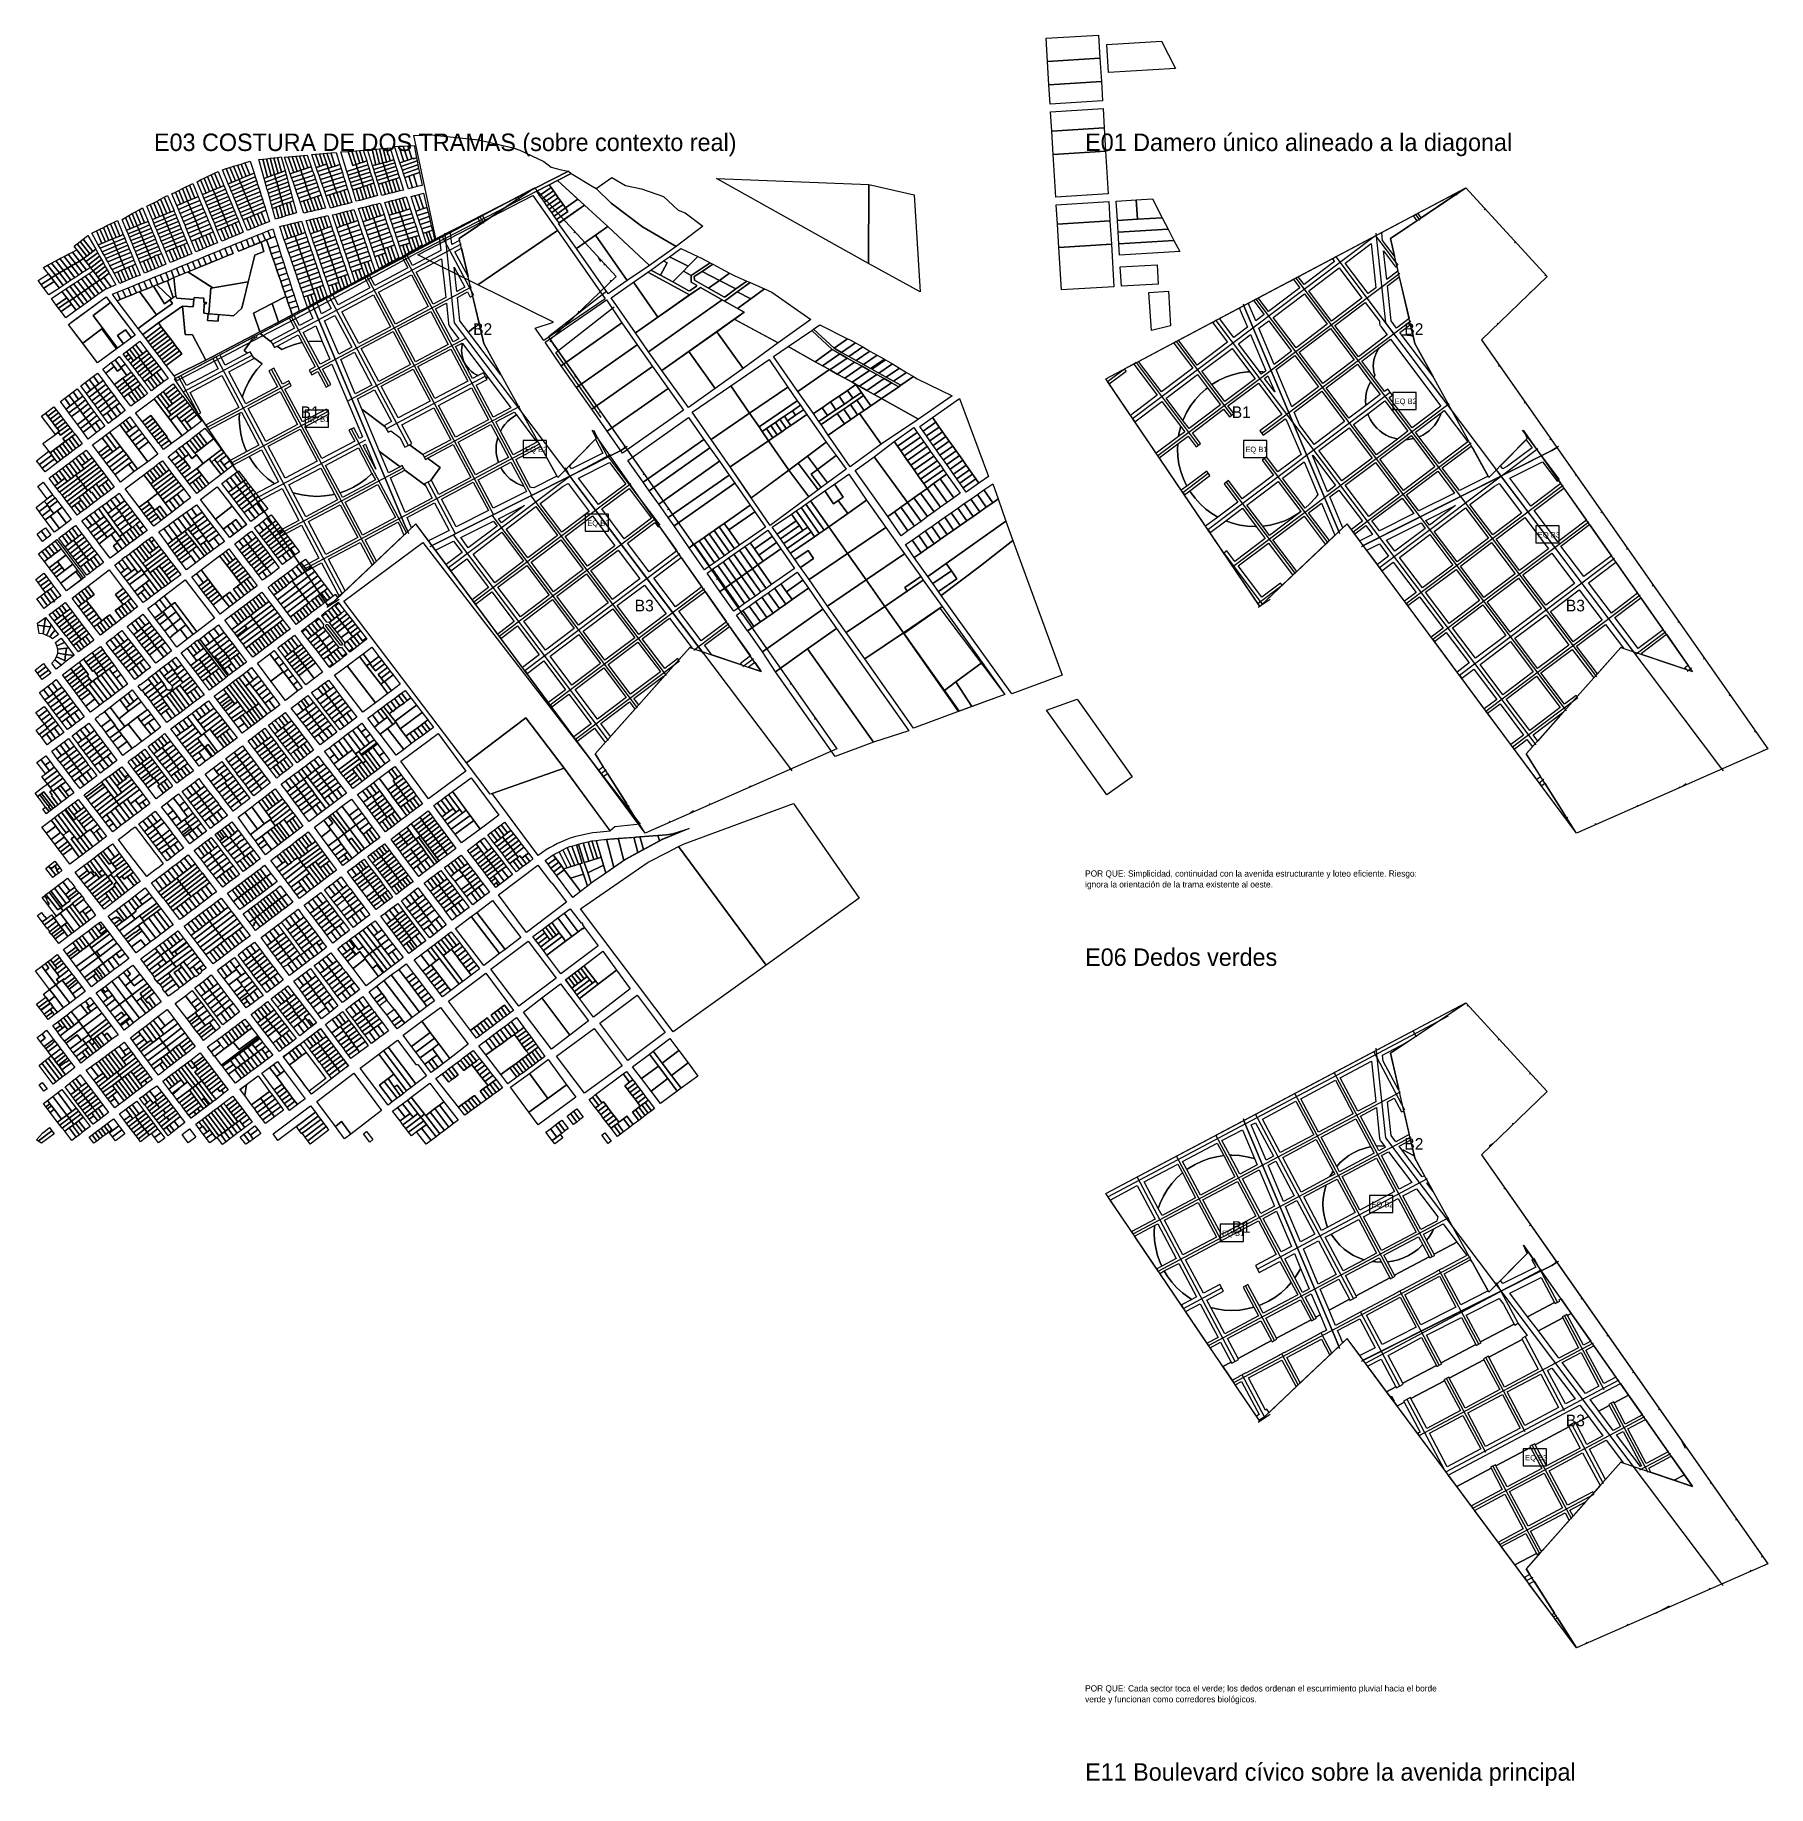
# Model space of a CAD drawing. Header units: metres. Extents: x 3873 to 16340, y -5213 to 3289.
# Drawn here: x 3873 to 8340, y -1224 to 3289 of the extents above; entities that cross this region are included whole.
import ezdxf

# ---------------------------------------------------------------- set-up
doc = ezdxf.new("R2010")
doc.units = ezdxf.units.M
for name, color, linetype in [('CONTEXTO-MANZANAS', 8, 'Continuous'), ('CONTEXTO-PARCELAS', 9, 'Continuous'), ('EQUIPAMIENTO', 5, 'Continuous'), ('LIMITE-INTERVENCION', 30, 'Continuous'), ('MANZANAS-PROPUESTAS', 33, 'Continuous'), ('SECTORES', 1, 'Continuous'), ('TEXTO', 7, 'Continuous'), ('VERDE-OBLIGATORIO', 3, 'Continuous'), ('VERDE-PROPUESTO', 82, 'Continuous'), ('VIA-BOULEVARD', 30, 'Continuous'), ('VIA-PRIMARIA', 1, 'Continuous'), ('VIA-SECUNDARIA', 8, 'Continuous'), ('VIA-TERCIARIA', 9, 'Continuous')]:
    doc.layers.add(name, color=color, linetype=linetype)

msp = doc.modelspace()

# ---------------------------------------------------------------- texts
at = {"layer": 'EQUIPAMIENTO'}
for s, p in [('EQ B2', (7377.8, 2338.1)), ('EQ B1', (4575, 2292)), ('EQ B2', (5136.8, 2214)), ('EQ B1', (6993, 2214)), ('EQ B3', (5296.8, 2024)), ('EQ B3', (7746.8, 1994)), ('EQ B2', (7317.8, 268.1)), ('EQ B1', (6933, 194)), ('EQ B3', (7714.1, -384.5))]:
    msp.add_text(s, height=14, dxfattribs=at).set_placement(p)
at = {"layer": 'SECTORES'}
for s, p in [('B2', (5002.8, 2516.1)), ('B2', (7402.8, 2516.1)), ('B1', (4558, 2302)), ('B1', (6958, 2302)), ('B3', (5419.1, 1803.5)), ('B3', (7819.1, 1803.5)), ('B2', (7402.8, 416.1)), ('B1', (6958, 202)), ('B3', (7819.1, -296.5))]:
    msp.add_text(s, height=30, dxfattribs=at).set_placement(p)
at = {"layer": 'TEXTO'}
for s, height, p in [('E03 COSTURA DE DOS TRAMAS (sobre contexto real)', 45, (4180, 2990)), ('E01 Damero único alineado a la diagonal', 45, (6580, 2990)), ('POR QUE: Simplicidad, continuidad con la avenida estructurante y loteo eficiente. Riesgo:', 16, (6580, 1120)), ('ignora la orientación de la trama existente al oeste.', 16, (6580, 1092)), ('E06 Dedos verdes', 45, (6580, 890)), ('verde y funcionan como corredores biológicos.', 16, (6580, -1008)), ('POR QUE: Cada sector toca el verde; los dedos ordenan el escurrimiento pluvial hacia el borde', 16, (6580, -980)), ('E11 Boulevard cívico sobre la avenida principal', 45, (6580, -1210))]:
    msp.add_text(s, height=height, dxfattribs=at).set_placement(p)

# ---------------------------------------------------------------- linework, layer by layer
at = {"layer": 'CONTEXTO-MANZANAS'}
for points in [[(6490.9, 3091), (6626.2, 3099.3), (6629.2, 3049.4), (6632.9, 2989.5), (6639.7, 2879.7), (6504.4, 2871.4), (6497.7, 2981.2), (6494, 3041.1), (6490.9, 3091)], [(4575, 2979.3), (4585.4, 2949.3), (4589, 2938.9), (4592.7, 2928.3), (4596.5, 2917.3), (4599.8, 2907.8), (4603.4, 2897.4), (4607, 2887), (4610.7, 2876.6), (4622.4, 2842.7), (4613.1, 2840.6), (4603.8, 2838.5), (4594.4, 2836.5), (4585.1, 2834.4), (4575.8, 2832.3), (4566.4, 2830.2), (4556.6, 2858.5), (4553, 2868.9), (4549.4, 2879.3), (4545.8, 2889.7), (4542.1, 2900.1), (4538.5, 2910.5), (4534.9, 2920.9), (4531.3, 2931.3), (4516.4, 2974.2), (4526.2, 2975.1), (4535.9, 2975.9), (4545.7, 2976.7), (4555.4, 2977.6), (4565.2, 2978.4), (4575, 2979.3)], [(4649.2, 2986.1), (4659.1, 2955.1), (4662.3, 2944.6), (4665.6, 2934.3), (4668.9, 2923.8), (4672.5, 2912.4), (4675.7, 2902.2), (4678.9, 2891.7), (4689.7, 2857.4), (4680.8, 2855.1), (4671.6, 2852.6), (4662.3, 2850.2), (4653.2, 2847.8), (4643.9, 2845.3), (4634.7, 2842.8), (4623.7, 2874.5), (4620.1, 2884.9), (4616.6, 2895), (4612.8, 2906.1), (4609.1, 2916.5), (4605.5, 2926.8), (4601.9, 2937.3), (4598.3, 2947.7), (4586.8, 2980.8), (4596.6, 2981.6), (4606.3, 2982.4), (4616.1, 2983.3), (4625.8, 2984.1), (4635.6, 2985), (4649.2, 2986.1)], [(4719.6, 2992.3), (4728.4, 2964.3), (4731.4, 2954.7), (4734.5, 2945.2), (4737.5, 2935.7), (4740.6, 2926.2), (4743.7, 2916.7), (4746.8, 2907.1), (4756.5, 2875.2), (4747.4, 2872.8), (4738.1, 2870.3), (4728.9, 2867.8), (4719.7, 2865.4), (4710.4, 2862.9), (4701.3, 2860.5), (4692.2, 2889.6), (4689.2, 2899.1), (4686.2, 2908.6), (4683.2, 2918.2), (4680.2, 2927.7), (4677.2, 2937.3), (4661.3, 2987.6), (4680.7, 2989.2), (4690.4, 2989.9), (4700.2, 2990.7), (4710, 2991.5), (4719.6, 2992.3)], [(4788.6, 2998), (4798.3, 2967.1), (4800.7, 2959.5), (4803.7, 2950), (4806.7, 2940.4), (4809.7, 2930.8), (4812.7, 2921.4), (4822.8, 2889.4), (4813.5, 2887.1), (4804.3, 2884.8), (4795.1, 2882.5), (4785.8, 2880.2), (4776.6, 2877.9), (4767.3, 2875.6), (4758.3, 2904.3), (4755.2, 2914.3), (4752.3, 2923.3), (4749.3, 2932.8), (4746.3, 2942.4), (4743.1, 2952.5), (4730.2, 2993.6), (4742.2, 2994.5), (4751.8, 2995.2), (4761.4, 2995.9), (4771, 2996.7), (4780.6, 2997.4), (4788.6, 2998)], [(4850.3, 3004.3), (4856.7, 2972.1), (4858.2, 2964.6), (4860.2, 2954.7), (4862.2, 2944.8), (4864.2, 2934.9), (4870.9, 2901.5), (4858.7, 2898.4), (4846.6, 2895.4), (4835.9, 2892.7), (4826.5, 2921.4), (4823.3, 2930.9), (4820.2, 2940.4), (4817.1, 2949.9), (4813.9, 2959.4), (4800, 3001.6), (4811.3, 3002.2), (4822.7, 3002.8), (4834, 3003.4), (4850.3, 3004.3)], [(4327.4, 2928.4), (4336.4, 2932.8), (4345.4, 2937.1), (4360.5, 2900.8), (4364.3, 2891.5), (4368.1, 2882.3), (4372, 2873), (4375.8, 2863.8), (4379.6, 2854.6), (4383.4, 2845.3), (4387.3, 2836.1), (4391.1, 2826.8), (4394.9, 2817.6), (4398.8, 2808.4), (4410.3, 2780.7), (4401, 2776.8), (4391.8, 2773), (4382.6, 2769.2), (4373.3, 2765.3), (4364.1, 2761.5), (4354.8, 2757.7), (4343.3, 2785.4), (4339.5, 2794.7), (4335.7, 2803.9), (4331.8, 2813.1), (4328, 2822.3), (4324.2, 2831.6), (4320.4, 2840.8), (4316.6, 2850.1), (4312.7, 2859.3), (4308.9, 2868.5), (4305.1, 2877.8), (4291.3, 2911), (4300.3, 2915.4), (4309.3, 2919.7), (4318.3, 2924.1), (4327.4, 2928.4)], [(4404.5, 2956.5), (4414.1, 2959.5), (4428.3, 2963.9), (4438.1, 2933), (4441.1, 2923.4), (4444.2, 2913.9), (4447.2, 2904.3), (4450.3, 2894.8), (4453.3, 2885.2), (4456.3, 2875.6), (4459.4, 2866.1), (4462.4, 2856.5), (4465.5, 2846.9), (4468.5, 2837.4), (4477.7, 2808.6), (4467.5, 2804.4), (4458.3, 2800.6), (4449.1, 2796.8), (4439.8, 2792.9), (4430.6, 2789.1), (4421.3, 2785.3), (4409.8, 2813), (4406, 2822.3), (4402.2, 2831.5), (4398.3, 2840.8), (4394.5, 2850), (4390.7, 2859.2), (4386.8, 2868.5), (4383, 2877.7), (4379.2, 2886.9), (4375.4, 2896.2), (4371.6, 2905.4), (4356.5, 2941.7), (4366.1, 2944.7), (4375.7, 2947.7), (4385.3, 2950.6), (4394.9, 2953.6), (4404.5, 2956.5)], [(4507.9, 2974.7), (4517.8, 2939.1), (4520.4, 2929.4), (4523.1, 2919.8), (4525.8, 2910.1), (4528.4, 2900.4), (4531.1, 2890.8), (4533.8, 2881.1), (4536.4, 2871.4), (4539.1, 2861.7), (4547.7, 2830.7), (4538.6, 2828), (4529.5, 2825.3), (4520.3, 2822.6), (4511.3, 2819.9), (4502.1, 2817.3), (4493, 2814.6), (4485.4, 2842), (4482.8, 2851.7), (4480.1, 2861.4), (4477.4, 2871.1), (4474.8, 2880.7), (4475.5, 2881), (4472.4, 2889.3), (4472.1, 2890.2), (4469.4, 2900.1), (4466.7, 2909.8), (4464.1, 2919.4), (4450.7, 2967.9), (4460.2, 2969.1), (4469.8, 2970.2), (4479.3, 2971.3), (4488.8, 2972.4), (4498.4, 2973.5), (4507.9, 2974.7)], [(4280.2, 2906.4), (4294.2, 2872.8), (4298.4, 2862.6), (4302.6, 2852.4), (4306.8, 2842.3), (4311, 2832.1), (4315.8, 2821.8), (4319.8, 2811.5), (4323.8, 2801.8), (4328, 2791.5), (4332.2, 2781.4), (4343.5, 2753.6), (4334.3, 2749.7), (4325.2, 2745.8), (4315.9, 2741.9), (4306.7, 2737.9), (4297.5, 2734), (4288.3, 2730.1), (4276.8, 2757.8), (4272.6, 2768), (4268.4, 2778.2), (4264.2, 2788.3), (4260, 2798.5), (4255.8, 2808.7), (4251.6, 2818.8), (4247.3, 2829), (4243.2, 2839.1), (4238.9, 2849.3), (4226.3, 2879.7), (4235.3, 2884.1), (4244.3, 2888.6), (4253.3, 2893), (4262.3, 2897.5), (4271.3, 2901.9), (4280.2, 2906.4)], [(5219.7, 2913.8), (5272.8, 2865.8), (5289.3, 2850.8), (5224.1, 2804.7), (5217.7, 2813.7), (5211.5, 2822.5), (5205.3, 2831.3), (5199, 2840.1), (5192.8, 2849), (5186.6, 2857.8), (5180.3, 2866.6), (5174.1, 2875.4), (5166.4, 2886.4), (5198.7, 2903), (5219.7, 2913.8)], [(4132.8, 2833.7), (4141.6, 2838.7), (4150.3, 2843.7), (4164.8, 2808.8), (4168.6, 2799.6), (4172.4, 2790.3), (4176.3, 2781.1), (4180.1, 2771.9), (4183.9, 2762.6), (4187.8, 2753.4), (4191.6, 2744.2), (4195.4, 2734.9), (4199.2, 2725.7), (4210.7, 2698), (4201.5, 2694.2), (4192.3, 2690.3), (4183, 2686.5), (4173.8, 2682.7), (4164.5, 2678.8), (4155.3, 2675), (4143.8, 2702.7), (4140, 2711.9), (4136.2, 2721.2), (4132, 2731.1), (4128.2, 2740.4), (4124.3, 2749.9), (4120.5, 2759), (4116.6, 2768.3), (4113.2, 2776.6), (4109.3, 2785.8), (4097.8, 2813.7), (4106.6, 2818.7), (4115.3, 2823.7), (4124.1, 2828.7), (4132.8, 2833.7)], [(4215.3, 2875), (4232.1, 2836.4), (4231.4, 2836.1), (4235.3, 2826.9), (4239.1, 2817.6), (4242.9, 2808.4), (4246.7, 2799.2), (4250.5, 2789.9), (4254.4, 2780.7), (4258.2, 2771.4), (4262, 2762.2), (4265.9, 2753), (4277.3, 2725.3), (4268.1, 2721.5), (4258.8, 2717.7), (4249.6, 2713.9), (4240.3, 2710.1), (4231.1, 2706.3), (4221.8, 2702.6), (4210.3, 2730.3), (4206.5, 2739.5), (4202.7, 2748.8), (4198.8, 2758), (4195, 2767.2), (4191.2, 2776.5), (4187.3, 2785.7), (4183.5, 2794.9), (4179.7, 2804.2), (4175.9, 2813.4), (4161.4, 2848.3), (4170.4, 2852.6), (4179.5, 2856.9), (4188.5, 2861.2), (4194, 2863.8), (4193.6, 2864.6), (4197.2, 2866.3), (4206.3, 2870.7), (4215.3, 2875)], [(4744.3, 2851.1), (4753.5, 2853.4), (4762.8, 2855.7), (4772.9, 2826.2), (4776.8, 2814.8), (4780.6, 2803.4), (4784.5, 2792.2), (4788.3, 2780.8), (4791.9, 2770.3), (4795.8, 2758.9), (4799.7, 2747.6), (4811, 2714.5), (4802.5, 2709.9), (4794.1, 2705.3), (4785.6, 2700.6), (4777.2, 2696), (4768.7, 2691.3), (4760.2, 2686.7), (4749.6, 2717.8), (4745.7, 2729.2), (4741.8, 2740.5), (4738, 2751.9), (4734.4, 2762.4), (4730.5, 2773.8), (4726.7, 2785), (4722.8, 2796.4), (4718.9, 2807.8), (4707.2, 2842.1), (4716.5, 2844.3), (4725.7, 2846.6), (4735, 2848.9), (4744.3, 2851.1)], [(4811.8, 2866.9), (4821, 2869.4), (4830.2, 2871.8), (4840.4, 2840.9), (4844.5, 2828.5), (4847.9, 2818.2), (4851.7, 2806.8), (4855.5, 2795.3), (4859.2, 2783.9), (4863, 2772.6), (4871.3, 2747.3), (4862.9, 2742.4), (4854.6, 2737.5), (4846.2, 2732.5), (4837.8, 2727.6), (4829.5, 2722.6), (4822.3, 2718.4), (4813.2, 2745), (4809.3, 2756.4), (4805.5, 2767.7), (4801.6, 2779.1), (4797.7, 2790.4), (4793.8, 2801.8), (4790, 2813.2), (4786.1, 2824.5), (4774.9, 2857.2), (4784.2, 2859.7), (4793.4, 2862.1), (4802.6, 2864.5), (4811.8, 2866.9)], [(4852.7, 2875.6), (4862.8, 2878.3), (4874.9, 2881.5), (4883.7, 2844.3), (4886.4, 2832.6), (4889.2, 2820.9), (4891.9, 2809.2), (4894.7, 2797.4), (4897.5, 2785.7), (4903, 2762.1), (4896.8, 2758.7), (4889.8, 2754.9), (4882.7, 2751.1), (4873.8, 2777.9), (4870.1, 2789.3), (4866.3, 2800.7), (4862.6, 2812.1), (4858.8, 2823.5), (4855, 2834.9), (4842.5, 2872.9), (4852.7, 2875.6)], [(5156.7, 2875.8), (5219.8, 2785.6), (5343.2, 2609.1), (5184.8, 2501.3), (5162.1, 2533.5), (5209.4, 2548.6), (5015.1, 2645.2), (4860, 2722.2), (5156.7, 2875.8)], [(6505.7, 2851.5), (6640.9, 2859.8), (6644, 2809.9), (6647.7, 2750), (6654.4, 2640.2), (6519.2, 2631.9), (6512.4, 2741.7), (6508.7, 2801.5), (6505.7, 2851.5)], [(4068, 2802.2), (4077, 2806.6), (4086, 2810.9), (4100.9, 2774.8), (4104.8, 2765.6), (4108.6, 2756.4), (4112.4, 2747.1), (4116.3, 2737.9), (4120.1, 2728.7), (4124.3, 2718.5), (4128.5, 2708.3), (4132.8, 2698.1), (4144.2, 2670.4), (4135, 2666.6), (4125.8, 2662.8), (4116.5, 2658.9), (4107.3, 2655.1), (4098, 2651.2), (4092.2, 2648.8), (4077.4, 2675.2), (4072, 2684.9), (4066.6, 2694.5), (4061.1, 2704.3), (4056.2, 2713), (4051.3, 2721.8), (4046.4, 2730.6), (4041.5, 2739.4), (4036.6, 2748.2), (4019.6, 2778.6), (4031.9, 2784.5), (4040.9, 2788.9), (4049.9, 2793.3), (4058.9, 2797.8), (4068, 2802.2)], [(4541.9, 2804.6), (4550.7, 2806.8), (4560, 2809), (4570, 2779.8), (4573.8, 2768.4), (4577.7, 2757.1), (4581.6, 2745.8), (4585.5, 2734.4), (4589.3, 2723), (4593.2, 2711.7), (4597.1, 2700.3), (4601, 2688.9), (4604.8, 2677.6), (4608.7, 2666.3), (4612.6, 2654.9), (4616.5, 2643.5), (4626.1, 2615.3), (4617.6, 2610.7), (4609.2, 2606.1), (4600.7, 2601.5), (4592.2, 2596.9), (4583.8, 2592.3), (4575.3, 2587.7), (4566.4, 2613.8), (4562.5, 2625.1), (4558.6, 2636.5), (4554.8, 2647.8), (4550.9, 2659.2), (4547, 2670.5), (4543.1, 2681.9), (4539.3, 2693.3), (4535.4, 2704.6), (4531.5, 2716), (4527.6, 2727.3), (4523.7, 2738.8), (4519.9, 2750), (4516, 2761.4), (4504.4, 2795.5), (4513.7, 2797.8), (4523.6, 2800.2), (4532.2, 2802.3), (4541.9, 2804.6)], [(4609.3, 2819.4), (4618.6, 2821.5), (4627.9, 2823.6), (4637.5, 2795.7), (4641.3, 2784.3), (4645.2, 2772.9), (4648.8, 2762.4), (4652.5, 2751.6), (4656.4, 2740.2), (4660.3, 2728.8), (4664.1, 2717.5), (4668, 2706.1), (4671.9, 2694.8), (4675.8, 2683.4), (4679.6, 2672.1), (4688.1, 2647.3), (4679.6, 2642.8), (4671.1, 2638.3), (4662.6, 2633.8), (4654.1, 2629.3), (4645.6, 2624.8), (4637.1, 2620.3), (4629.6, 2642.2), (4625.7, 2653.6), (4621.8, 2664.9), (4617.9, 2676.3), (4614, 2687.6), (4610.2, 2699), (4606.3, 2710.3), (4602.4, 2721.7), (4598.5, 2733.1), (4594.6, 2744.6), (4591.4, 2753.8), (4587.6, 2765.1), (4583.7, 2776.5), (4571.9, 2810.8), (4581.4, 2812.9), (4590.7, 2815.1), (4600, 2817.2), (4609.3, 2819.4)], [(4677.2, 2834.6), (4686.5, 2837), (4695.5, 2839.3), (4705.2, 2810.8), (4709.1, 2799.5), (4712.9, 2788.1), (4716.8, 2776.8), (4720.7, 2765.4), (4724.6, 2754.1), (4728.4, 2742.7), (4732.3, 2731.3), (4736.2, 2720), (4740.1, 2708.6), (4750, 2679.4), (4741.5, 2675.1), (4732.9, 2670.7), (4724.4, 2666.3), (4715.8, 2662), (4707.3, 2657.6), (4698.7, 2653.3), (4690, 2678.8), (4686.1, 2690.2), (4682.2, 2701.6), (4678.3, 2712.9), (4674.5, 2724.3), (4670.6, 2735.7), (4666.7, 2747), (4662.8, 2758.3), (4659, 2769.7), (4655.1, 2781.1), (4651.2, 2792.4), (4640.1, 2825.2), (4649.3, 2827.5), (4658.8, 2829.9), (4667.8, 2832.2), (4677.2, 2834.6)], [(3974.3, 2744.5), (3982.1, 2750.7), (3990, 2756.9), (3997.8, 2763.1), (4009.9, 2772.7), (4029.9, 2736.8), (4034.9, 2728), (4039.8, 2719.2), (4044.7, 2710.4), (4049.6, 2701.5), (4054.6, 2692.7), (4059.5, 2683.9), (4064.4, 2675.1), (4081.4, 2644.8), (4069.9, 2640), (4058.3, 2635.2), (4041.3, 2657.3), (4035.2, 2665.2), (4029.2, 2673.2), (4023.1, 2681.1), (4017, 2689), (4016.2, 2690), (4010.9, 2696.9), (4004.8, 2704.9), (3998.7, 2712.8), (3981.2, 2735.5), (3974.3, 2744.5)], [(4554.5, 2577.2), (4536.4, 2567.6), (4501, 2549.1), (4453.1, 2524), (4313.6, 2451), (4231.9, 2410.3), (4211.6, 2437.2), (4205.7, 2445), (4199.9, 2452.7), (4194, 2460.4), (4188.2, 2468.2), (4182.3, 2475.9), (4176.5, 2483.7), (4170.6, 2491.4), (4164.8, 2499.1), (4158.9, 2506.9), (4151.3, 2517), (4139.5, 2532.4), (4085.4, 2604.3), (4073.2, 2620.8), (4085.5, 2625.9), (4099.1, 2631.4), (4113.1, 2637), (4126.8, 2642.7), (4140.4, 2648.3), (4154.3, 2654.1), (4168.1, 2659.8), (4181.9, 2665.4), (4196.1, 2671.2), (4210.2, 2676.8), (4224, 2682.5), (4237.8, 2688.3), (4251.7, 2693.8), (4265.6, 2699.5), (4279.5, 2705.2), (4292.9, 2710.7), (4306.7, 2716.4), (4320.6, 2722.1), (4334.4, 2727.9), (4348.6, 2733.5), (4362.8, 2739.3), (4376.8, 2745), (4390.1, 2750.5), (4403.7, 2756), (4418.3, 2761.9), (4431.7, 2767.3), (4445.9, 2773.1), (4459.9, 2778.7), (4473.9, 2784.4), (4486, 2789.4), (4492.1, 2770), (4499.7, 2746.6), (4504.3, 2732.3), (4508.9, 2718.1), (4513.6, 2703.6), (4518.2, 2689.5), (4522.8, 2675.4), (4527.3, 2661.3), (4532, 2646.7), (4536.5, 2632.7), (4541.2, 2618.5), (4545.8, 2604.1), (4550.4, 2589.9), (4554.5, 2577.2)], [(5538.3, 2738.9), (5582.2, 2718.1), (5589.5, 2714.6), (5613.7, 2701.9), (5620.8, 2698.1), (5663.6, 2675.5), (5677.1, 2668.4), (5708.1, 2654.8), (5716.6, 2651), (5753.8, 2634.5), (5718.7, 2609.3), (5683.8, 2584.1), (5650.1, 2603.1), (5588.3, 2638.1), (5561.4, 2618.7), (5453, 2677.5), (5461, 2683.3), (5493.4, 2706.6), (5508.5, 2717.5), (5538.3, 2738.9)], [(4023, 2681.2), (4040.7, 2658.2), (4057.7, 2636), (4048, 2628.9), (4038.2, 2621.9), (4028.5, 2614.9), (4018.8, 2607.9), (4009.1, 2600.9), (3999.3, 2593.8), (3989.6, 2586.8), (3979.9, 2579.8), (3952.5, 2560.1), (3940.4, 2576.6), (3934.1, 2585), (3928.2, 2593.1), (3915.8, 2610), (3942.9, 2628), (3952.9, 2634.7), (3962.9, 2641.3), (3972.9, 2647.9), (3982.9, 2654.6), (3992.9, 2661.2), (4002.9, 2667.8), (4013, 2674.5), (4023, 2681.2)], [(4063.6, 2605.2), (4078.7, 2585.3), (4090.7, 2569.3), (4092.2, 2567.3), (4131.3, 2515.4), (4079, 2476.8), (4034.8, 2444.1), (3960, 2543.3), (3972.1, 2552.2), (4056.5, 2614.6), (4063.6, 2605.2)], [(5989.7, 2388.3), (5979.2, 2394.2), (5960.3, 2404.7), (5941.3, 2415.3), (5922.4, 2425.9), (5920.9, 2426.7), (5903.4, 2436.4), (5884.5, 2447), (5814.3, 2485.9), (5875.2, 2527.6), (5880.3, 2531.1), (5896.1, 2541.9), (5967.9, 2506.4), (5974.1, 2503.4), (5988, 2495.5), (6006.7, 2485.1), (6025.3, 2474.6), (6043.9, 2464.1), (6061.2, 2454.3), (6062.5, 2453.6), (6065.1, 2452), (6083.3, 2441.2), (6101.5, 2430.3), (6119.7, 2419.5), (6137.9, 2408.6), (6105.1, 2386.2), (6099.6, 2382.4), (6055.1, 2351.9), (6027.3, 2332.9), (6010.4, 2321.3), (5993.4, 2309.7), (5976.5, 2298.1), (5959.6, 2286.6), (5917.9, 2258), (5899.6, 2284.8), (5893.9, 2293.1), (5880.1, 2313.3), (5901.9, 2328.3), (5923.8, 2343.2), (5945.7, 2358.2), (5967.5, 2373.2), (5989.4, 2388.2), (5989.7, 2388.3)], [(4124.7, 2485.3), (4132.7, 2491.4), (4143.8, 2499.8), (4161.9, 2476), (4168, 2468), (4174, 2460.1), (4180.1, 2452.1), (4186.1, 2444.2), (4192.2, 2436.3), (4198.2, 2428.3), (4216.6, 2404), (4205.7, 2395.9), (4197.6, 2390), (4189.1, 2383.8), (4181.1, 2377.8), (4173.3, 2372), (4155.2, 2395.8), (4149.2, 2403.8), (4143.1, 2411.8), (4137.3, 2419.5), (4131.2, 2427.4), (4125.2, 2435.4), (4119.1, 2443.4), (4113, 2451.4), (4106.9, 2459.4), (4101, 2467.3), (4108.9, 2473.3), (4116.8, 2479.3), (4124.7, 2485.3)], [(4070.1, 2444.8), (4079.8, 2452.1), (4090.6, 2460.3), (4105.8, 2440.4), (4121.1, 2420.3), (4127.1, 2412.4), (4133.3, 2404.3), (4139.3, 2396.3), (4145.4, 2388.4), (4163.4, 2364.7), (4155.3, 2358.6), (4147.3, 2352.6), (4139.3, 2346.6), (4131.4, 2340.7), (4120.4, 2332.4), (4102.6, 2356), (4096.5, 2364.1), (4090.6, 2371.9), (4084.9, 2379.4), (4078.5, 2387.9), (4056, 2417.8), (4048.2, 2428.2), (4070.1, 2444.8)], [(5964, 2170.3), (5915.8, 2134.6), (5899.8, 2122.6), (5891.7, 2116.7), (5867.6, 2098.8), (5767.8, 2024.6), (5719.4, 2095.8), (5665, 2175.7), (5615.8, 2246.3), (5567.3, 2317.3), (5666.4, 2385), (5765.5, 2452.7), (5813.9, 2381.7), (5838.2, 2346.3), (5846.1, 2334.7), (5854, 2323.2), (5862.5, 2310.8), (5912.7, 2239.4), (5938.3, 2204.9), (5964, 2170.3)], [(4034.6, 2417.8), (4048.8, 2398.4), (4055.9, 2388.7), (4063, 2379.1), (4070.1, 2369.4), (4077.2, 2359.7), (4084.3, 2350), (4091.4, 2340.3), (4105.6, 2321), (4094.9, 2312.7), (4084.2, 2304.5), (4073.5, 2296.3), (4062.8, 2288), (4048.6, 2307.4), (4041.5, 2317.1), (4034.4, 2326.8), (4027.3, 2336.4), (4020.2, 2346.1), (4013.1, 2355.8), (4006, 2365.5), (3991.8, 2384.8), (4002.5, 2393.1), (4013.2, 2401.3), (4023.9, 2409.5), (4034.6, 2417.8)], [(3982.2, 2377.4), (3996.4, 2358.1), (4003.5, 2348.4), (4010.6, 2338.7), (4017.7, 2329), (4025.3, 2318.7), (4033.1, 2308.1), (4040.2, 2298.4), (4053.2, 2280.6), (4042.5, 2272.4), (4031.8, 2264.2), (4010.4, 2247.7), (3997.4, 2265.5), (3990.3, 2275.1), (3983.2, 2284.8), (3967.8, 2305.8), (3960.7, 2315.5), (3953.6, 2325.1), (3939.4, 2344.5), (3950.1, 2352.7), (3960.8, 2361), (3971.5, 2369.2), (3982.2, 2377.4)], [(4229.8, 2389.6), (4235.7, 2381.9), (4241.8, 2373.9), (4247.9, 2366), (4254, 2357.9), (4260.1, 2350), (4266.3, 2341.9), (4272.3, 2334), (4278.4, 2326), (4284.5, 2318.1), (4290.5, 2310.1), (4296.7, 2302.1), (4302.8, 2294.2), (4276.4, 2274.4), (4268.4, 2268.4), (4252.4, 2256.4), (4225.4, 2236), (4204.8, 2220.6), (4198.4, 2229), (4192.1, 2237.3), (4186.6, 2244.5), (4180.6, 2252.5), (4174.5, 2260.4), (4168.5, 2268.4), (4162.4, 2276.4), (4156.4, 2284.3), (4150.3, 2292.3), (4132.8, 2315.4), (4180.3, 2351.7), (4188.2, 2357.8), (4196.1, 2363.9), (4204.1, 2370), (4229.8, 2389.6)], [(6154, 2280.1), (6186.7, 2303.2), (6256.4, 2352.3), (6331.2, 2151.6), (6306.1, 2133.9), (6273.4, 2110.9), (6265.3, 2122.4), (6257.2, 2133.9), (6249.1, 2145.3), (6240.5, 2157.6), (6231.9, 2169.8), (6223.2, 2182.1), (6214.6, 2194.3), (6205.9, 2206.6), (6197.3, 2218.8), (6188.6, 2231.1), (6180, 2243.4), (6171.3, 2255.6), (6162.7, 2267.9), (6154, 2280.1)], [(4117.6, 2304.6), (4133.8, 2283), (4141.8, 2272.5), (4149.8, 2261.9), (4157.7, 2251.3), (4165.7, 2240.7), (4189.8, 2208.8), (4163.8, 2189.3), (4137.9, 2170.3), (4129.2, 2163.7), (4094.1, 2137), (4079.6, 2156.1), (4072.3, 2165.7), (4065.1, 2175.2), (4057.8, 2184.8), (4049.1, 2196.3), (4043, 2204.2), (4037, 2212.2), (4021.5, 2232.6), (4046.3, 2251.1), (4055.9, 2258.3), (4065.5, 2265.5), (4091.6, 2285.1), (4099.6, 2291.1), (4107.6, 2297.1), (4117.6, 2304.6)], [(4272.1, 2245.2), (4280, 2251.4), (4287.9, 2257.5), (4295.7, 2263.7), (4311.5, 2275.9), (4333.3, 2247.9), (4354.3, 2220.8), (4360.5, 2212.9), (4366.6, 2205.1), (4376.4, 2192.4), (4385.1, 2181.2), (4369.4, 2168.9), (4361.3, 2162.6), (4353.4, 2156.5), (4321.8, 2131.9), (4313.9, 2125.8), (4306.1, 2119.7), (4298.3, 2113.6), (4290.4, 2107.5), (4272, 2131.2), (4265.9, 2139.1), (4258.9, 2148.2), (4251.8, 2157.3), (4245.6, 2165.2), (4239.5, 2173.1), (4233.4, 2181), (4225.4, 2191.2), (4216.8, 2202.3), (4236.5, 2217.6), (4244.4, 2223.8), (4252.5, 2230.1), (4264.2, 2239.1), (4272.1, 2245.2)], [(6087.5, 2241.5), (6138.2, 2277.3), (6146.8, 2265), (6155.4, 2252.8), (6164.1, 2240.5), (6172.7, 2228.3), (6181.4, 2216), (6190.1, 2203.8), (6198.8, 2191.6), (6206.8, 2180), (6214.8, 2168.6), (6223, 2157), (6258.1, 2108.4), (6241.2, 2096.2), (6224.4, 2084.1), (6207.5, 2072), (6190.7, 2059.8), (6173.9, 2047.7), (6157, 2035.5), (6140.2, 2023.4), (6123.3, 2011.3), (6105.6, 1998.4), (6071.4, 2047.8), (6088.3, 2059.9), (6105.1, 2072.1), (6121.4, 2083.8), (6138.8, 2096.3), (6155.6, 2108.5), (6172.5, 2120.6), (6164.2, 2132.9), (6156.1, 2144.3), (6148, 2155.7), (6139.4, 2168), (6130.7, 2180.3), (6122.2, 2191.9), (6113.4, 2204.8), (6104.8, 2217), (6096.1, 2229.3), (6087.5, 2241.5)], [(4005.4, 2219.3), (4020.4, 2199.5), (4026.5, 2191.4), (4032.6, 2183.4), (4038.6, 2175.4), (4044.6, 2167.5), (4050.6, 2159.6), (4056.7, 2151.5), (4062.8, 2143.4), (4077.8, 2123.6), (4069.5, 2117.3), (4060.8, 2110.7), (4052, 2104.1), (4043.4, 2097.6), (4034.7, 2091), (4024, 2082.9), (4016.5, 2077.3), (4007.9, 2070.8), (3999.5, 2064.4), (3990.9, 2058), (3982, 2051.2), (3967.1, 2070.9), (3961.2, 2078.8), (3955, 2087), (3949, 2095), (3943, 2102.9), (3936.9, 2111), (3930.8, 2119), (3924.8, 2127.1), (3909.7, 2147), (3918.3, 2153.5), (3926.9, 2160), (3935.5, 2166.5), (3944, 2172.9), (3952.5, 2179.3), (3961.3, 2185.9), (3970, 2192.5), (3978.8, 2199.2), (3987.6, 2205.8), (3996.3, 2212.4), (4005.4, 2219.3)], [(4201.7, 2191.9), (4219.6, 2168.2), (4225.6, 2160.2), (4231.6, 2152.3), (4237.6, 2144.4), (4256.8, 2119), (4273.9, 2096.4), (4256.6, 2083), (4246.5, 2075.1), (4236.4, 2067.4), (4226.6, 2059.7), (4214, 2049.9), (4205.9, 2043.7), (4198.3, 2037.8), (4179.3, 2023), (4172.3, 2032.3), (4166.2, 2040.3), (4160.1, 2048.3), (4154.2, 2056.1), (4148.1, 2064.2), (4142.1, 2072.1), (4106.1, 2119.8), (4153.8, 2155.8), (4161.5, 2161.7), (4169.6, 2167.8), (4177.8, 2173.9), (4185.6, 2179.8), (4193.8, 2186), (4201.7, 2191.9)], [(4337.7, 2043.1), (4299.9, 2092.1), (4343, 2124.6), (4380.8, 2075.6), (4418.6, 2026.6), (4375.5, 1994.1), (4337.7, 2043.1)], [(4412.4, 2058.1), (4405.7, 2066.8), (4399.1, 2075.6), (4392.4, 2084.3), (4385.7, 2093.1), (4379.1, 2101.8), (4372.4, 2110.5), (4354.9, 2133.5), (4365.7, 2141.6), (4376.5, 2149.7), (4387.2, 2157.8), (4398, 2165.9), (4415.5, 2143), (4422.2, 2134.3), (4428.9, 2125.5), (4435.6, 2116.8), (4442.2, 2108), (4448.9, 2099.3), (4455.6, 2090.5), (4473.1, 2067.6), (4462.3, 2059.5), (4451.5, 2051.4), (4440.7, 2043.3), (4429.9, 2035.1), (4412.4, 2058.1)], [(5970.6, 2157.3), (6016.2, 2089.8), (6065.9, 2019.8), (6114.4, 1951.8), (6156.3, 1893.5), (6162.8, 1883.9), (6211.2, 1816), (6314.2, 1671.6), (6372.8, 1589.5), (6288.2, 1558.3), (6255.1, 1546.1), (6137.4, 1502.8), (6012.3, 1680.9), (5964.3, 1749.1), (5916.3, 1817.3), (5868.3, 1885.5), (5846.3, 1917), (5831.9, 1937.4), (5820.4, 1953.8), (5811.8, 1966), (5803.1, 1978.3), (5794.5, 1990.6), (5785.9, 2002.8), (5773.6, 2020.4), (5823, 2054.3), (5835.4, 2062.8), (5847.7, 2071.3), (5860.1, 2079.8), (5872.5, 2088.3), (5909.3, 2114.2), (5933.8, 2131.5), (5970.6, 2157.3)], [(6341.8, 2132.4), (6356.1, 2093.6), (6341.9, 2083.7), (6325.1, 2071.9), (6308.3, 2060.2), (6291.5, 2048.5), (6274.7, 2036.7), (6257.9, 2025), (6241.1, 2013.2), (6224.3, 2001.5), (6207.5, 1989.7), (6190.7, 1978), (6173.9, 1966.3), (6157.1, 1954.5), (6139.7, 1942.3), (6117.4, 1975.6), (6134.2, 1987.3), (6151, 1999), (6167.8, 2010.8), (6184.6, 2022.5), (6201.4, 2034.3), (6218.2, 2046), (6235, 2057.7), (6251.8, 2069.5), (6268.6, 2081.2), (6285.4, 2093), (6302.2, 2104.7), (6319, 2116.5), (6341.8, 2132.4)], [(4066.8, 1941.1), (4038.9, 1978), (4031.7, 1987.6), (4024.5, 1997.2), (4017, 2007.1), (4009.6, 2016.9), (3994.5, 2036.9), (4004.4, 2044.3), (4015, 2052.3), (4025.9, 2060.3), (4036.7, 2068.4), (4046.1, 2075.4), (4057.4, 2083.7), (4068.1, 2091.7), (4078.9, 2099.8), (4089.9, 2107.9), (4104.2, 2088.9), (4111, 2079.9), (4118, 2071), (4124.6, 2061.9), (4130.9, 2053.1), (4137.6, 2044.7), (4144.3, 2036.2), (4153.2, 2024.2), (4162.2, 2012.2), (4151.8, 2004.4), (4143.9, 1998.5), (4135.7, 1992.4), (4126.9, 1985.8), (4117.3, 1978.7), (4109.2, 1972.7), (4097.9, 1964.3), (4087.6, 1956.6), (4066.8, 1941.1)], [(4263.6, 1910.6), (4250.5, 1928.5), (4244.5, 1936.6), (4238.6, 1944.7), (4232.9, 1952.5), (4227.1, 1960.7), (4221.1, 1969.1), (4215.4, 1977.1), (4192.9, 2008.6), (4205.1, 2017.4), (4217.3, 2026.1), (4229.4, 2034.9), (4241.6, 2043.7), (4253.8, 2052.4), (4263.9, 2059.8), (4276.9, 2069.1), (4289.4, 2078.2), (4304, 2059.2), (4311.4, 2049.6), (4318.3, 2040.6), (4325.6, 2031.1), (4332.9, 2021.5), (4340.3, 2012), (4347.5, 2002.6), (4362, 1983.7), (4348.7, 1974), (4333.5, 1962.9), (4325.4, 1956.9), (4317.3, 1951), (4310.3, 1945.8), (4298.9, 1937.3), (4287.8, 1928.9), (4263.6, 1910.6)], [(5716.9, 2077.2), (5728.6, 2060.4), (5756.3, 2020.8), (5689.3, 1974), (5676.5, 1965), (5663.6, 1956), (5650.7, 1947), (5637.9, 1938), (5625, 1929), (5612.1, 1920), (5599.3, 1911), (5559.8, 1967.4), (5572.7, 1976.4), (5585.6, 1985.4), (5598.4, 1994.4), (5611.3, 2003.4), (5624.2, 2012.4), (5637, 2021.4), (5649.9, 2030.4), (5716.9, 2077.2)], [(4481.8, 2052.7), (4524.6, 1996.7), (4530.7, 1988.7), (4536.8, 1980.8), (4542.8, 1972.8), (4555, 1956.9), (4544.1, 1948.9), (4533.3, 1940.8), (4522.5, 1932.8), (4511.6, 1924.8), (4499.5, 1940.7), (4493.4, 1948.6), (4487.3, 1956.5), (4481.3, 1964.5), (4475.2, 1972.4), (4469.5, 1979.9), (4463.5, 1987.8), (4457.4, 1995.7), (4451.3, 2003.7), (4439.2, 2019.6), (4449.9, 2027.9), (4460.5, 2036.2), (4471.2, 2044.4), (4481.8, 2052.7)], [(3882.4, 1952.1), (3921.4, 1982.1), (3930, 1988.7), (3945, 1968.8), (3957.1, 1952.8), (3975.2, 1928.9), (3987.2, 1912.9), (4002.3, 1892.9), (3993.8, 1886.4), (3954.8, 1856.4), (3939.7, 1876.3), (3927.6, 1892.3), (3921.6, 1900.3), (3915.6, 1908.2), (3909.5, 1916.2), (3897.5, 1932.2), (3882.4, 1952.1)], [(4007.1, 1896.6), (3990.4, 1918.6), (3983.9, 1927.2), (3977.4, 1935.9), (3970.9, 1944.5), (3964.4, 1953.1), (3957.9, 1961.7), (3951.4, 1970.3), (3934.7, 1992.4), (3943.3, 1998.9), (3951.9, 2005.5), (3960.4, 2012.1), (3969, 2018.7), (3977.6, 2025.3), (3994.2, 2003.3), (4000.7, 1994.6), (4007.2, 1986), (4013.7, 1977.4), (4020.2, 1968.8), (4026.7, 1960.2), (4033.2, 1951.5), (4049.9, 1929.5), (4041.3, 1922.9), (4032.8, 1916.3), (4024.2, 1909.8), (4015.6, 1903.2), (4007.1, 1896.6)], [(4174.4, 1996.1), (4180.7, 1987.7), (4192.7, 1972), (4198.9, 1963.9), (4205.1, 1955.7), (4211.3, 1947.6), (4217.5, 1939.4), (4223.7, 1931.3), (4230.1, 1922.8), (4236.1, 1914.9), (4242.3, 1906.8), (4248.9, 1898), (4224.6, 1880), (4216.5, 1874), (4208.5, 1868), (4200.6, 1862.2), (4191, 1855), (4181.3, 1847.9), (4171.7, 1840.7), (4162.1, 1833.6), (4152.5, 1826.4), (4137.8, 1845.7), (4130.7, 1854.9), (4117.3, 1872.5), (4110, 1882.1), (4102.6, 1891.7), (4094.6, 1902.2), (4079.1, 1922.5), (4088.7, 1930), (4098.1, 1937.3), (4097.6, 1938), (4104.3, 1943.2), (4105.6, 1944.7), (4107.3, 1945.2), (4107.6, 1944.7), (4117.1, 1952.2), (4126.6, 1959.5), (4134.6, 1965.7), (4142.6, 1971.9), (4149.9, 1977.6), (4158.4, 1984.2), (4166.4, 1990), (4174.4, 1996.1)], [(4431.1, 2010.5), (4443.2, 1994.6), (4449.3, 1986.7), (4455.4, 1978.7), (4461.4, 1970.8), (4467.5, 1962.8), (4473.6, 1954.9), (4479.6, 1946.9), (4485.7, 1939), (4491.8, 1931), (4503.1, 1916), (4481.7, 1899.8), (4470.8, 1891.7), (4460, 1883.7), (4449.3, 1898), (4443.1, 1905.8), (4437, 1913.8), (4430.9, 1921.7), (4424.9, 1929.7), (4418.8, 1937.6), (4412.7, 1945.6), (4406.7, 1953.5), (4400.6, 1961.5), (4388.5, 1977.4), (4399.1, 1985.7), (4409.8, 1993.9), (4420.4, 2002.2), (4431.1, 2010.5)], [(5605.4, 1902.4), (5619.3, 1912.1), (5633.2, 1921.9), (5647.1, 1931.7), (5661, 1941.5), (5674.9, 1951.2), (5688.8, 1961), (5702.7, 1970.8), (5716.6, 1980.6), (5762.1, 2012.6), (5773.3, 1996.7), (5784.4, 1980.8), (5795.6, 1964.9), (5831.3, 1914.2), (5771.9, 1872.5), (5758, 1862.7), (5744, 1852.9), (5730.1, 1843.1), (5716.2, 1833.3), (5702.3, 1823.6), (5688.4, 1813.8), (5674.5, 1804), (5638.9, 1854.7), (5605.4, 1902.4)], [(4314.1, 1844.5), (4308, 1852.4), (4301.9, 1860.4), (4295.9, 1868.3), (4277.7, 1892.2), (4289.6, 1901.3), (4301.5, 1910.4), (4349.2, 1946.8), (4357.2, 1952.8), (4365.1, 1958.9), (4373.1, 1965), (4391.3, 1941.1), (4397.3, 1933.2), (4403.4, 1925.2), (4409.5, 1917.3), (4415.5, 1909.3), (4421.6, 1901.4), (4427.7, 1893.4), (4445.9, 1869.6), (4437.9, 1863.5), (4430, 1857.4), (4422, 1851.4), (4412.5, 1844.1), (4402.9, 1836.8), (4393.4, 1829.5), (4383.9, 1822.3), (4374.3, 1815), (4350.5, 1796.8), (4332.3, 1820.6), (4326.2, 1828.6), (4320.1, 1836.5), (4314.1, 1844.5)], [(4064.4, 1910.5), (4100.8, 1862.8), (4107.5, 1854.1), (4114.1, 1845.3), (4120.8, 1836.6), (4137.2, 1815.1), (4129.1, 1808.9), (4121, 1802.8), (4112.9, 1796.6), (4104.8, 1790.4), (4096.7, 1784.2), (4082.4, 1773.3), (4074.3, 1767.1), (4066.1, 1760.9), (4058, 1754.7), (4049.9, 1748.5), (4041.8, 1742.3), (4025.4, 1763.8), (4018.8, 1772.5), (4012.1, 1781.2), (4005.4, 1790), (3998.7, 1798.7), (3992.1, 1807.5), (3985.4, 1816.2), (3969, 1837.7), (3977.1, 1843.9), (3985.2, 1850.1), (3993.3, 1856.2), (4001.4, 1862.4), (4009.5, 1868.6), (4064.4, 1910.5)], [(4570.2, 1938.3), (4585.3, 1918.2), (4594.3, 1906.2), (4602.6, 1895.2), (4610.9, 1884.1), (4618.9, 1873.4), (4627.1, 1862.4), (4642.1, 1842.4), (4634.2, 1836.4), (4626.2, 1830.4), (4618.2, 1824.4), (4610.2, 1818.3), (4602.2, 1812.3), (4593.9, 1806), (4586.4, 1800.4), (4578.3, 1794.2), (4570.3, 1788.2), (4562.4, 1782.1), (4554.4, 1776.1), (4546.5, 1770.1), (4531.7, 1789.7), (4523.1, 1801), (4515.1, 1811.6), (4506.8, 1822.6), (4498.4, 1833.7), (4489.3, 1845.8), (4474.3, 1865.5), (4482.2, 1871.6), (4490.2, 1877.6), (4498.2, 1883.6), (4506.2, 1889.7), (4513.9, 1895.5), (4524.6, 1903.6), (4535, 1911.5), (4546.7, 1920.4), (4558.9, 1929.7), (4570.2, 1938.3)], [(5838.2, 1904.4), (5852.5, 1884), (5866.9, 1863.5), (5824.7, 1833.8), (5808.3, 1822.3), (5792, 1810.8), (5775.6, 1799.3), (5759.3, 1787.8), (5742.9, 1776.3), (5726.5, 1764.8), (5710.2, 1753.3), (5681.4, 1794.2), (5697.8, 1805.7), (5714.1, 1817.2), (5730.5, 1828.7), (5746.9, 1840.2), (5763.2, 1851.7), (5779.6, 1863.2), (5795.9, 1874.7), (5838.2, 1904.4)], [(4260.1, 1885.3), (4335.7, 1786), (4290.3, 1751.2), (4280.8, 1743.9), (4266.5, 1732.9), (4238.7, 1711.6), (4220.6, 1735.8), (4207.7, 1753.1), (4195.1, 1769.9), (4186.7, 1781.2), (4182.5, 1786.7), (4164.6, 1810.7), (4182.7, 1824.9), (4194.5, 1834.1), (4206.3, 1843.3), (4260.1, 1885.3)], [(4458.2, 1853.4), (4476.3, 1829.4), (4483.6, 1819.9), (4490.8, 1810.3), (4498.1, 1800.8), (4505.3, 1791.2), (4512.5, 1781.8), (4530.7, 1757.7), (4522.7, 1751.7), (4514.8, 1745.6), (4506.8, 1739.6), (4498.8, 1733.6), (4490.8, 1727.5), (4482.9, 1721.5), (4474.9, 1715.4), (4466.9, 1709.4), (4459, 1703.4), (4451, 1697.3), (4443, 1691.3), (4435.1, 1685.2), (4416.9, 1709.2), (4409.5, 1718.9), (4402.4, 1728.3), (4395.2, 1737.8), (4388, 1747.4), (4380.6, 1757.1), (4362.6, 1780.9), (4378.5, 1792.9), (4386.5, 1799), (4394.5, 1805), (4402.4, 1811.1), (4410.6, 1817.3), (4418.6, 1823.4), (4426.5, 1829.4), (4434.5, 1835.4), (4442.4, 1841.4), (4450.3, 1847.3), (4458.2, 1853.4)], [(3934.4, 1813.9), (3942.2, 1819.8), (3951.3, 1826.7), (3964, 1810.1), (3970.1, 1802), (3976.2, 1794), (3982.3, 1786), (3988.3, 1778.1), (3994.5, 1769.9), (4000.5, 1762), (4006.4, 1754.2), (4012.4, 1746.3), (4025.4, 1729.2), (4016.3, 1722.3), (4008.4, 1716.3), (4000.4, 1710.2), (3992.6, 1704.2), (3985.8, 1699), (3972.4, 1716), (3966.5, 1723.5), (3960.2, 1731.6), (3953.9, 1739.6), (3947.8, 1747.3), (3941.6, 1755.2), (3935.5, 1763), (3929.3, 1771), (3923.1, 1778.8), (3910, 1795.5), (3918.4, 1801.9), (3926.4, 1807.9), (3934.4, 1813.9)], [(4728.5, 1732.3), (4719.2, 1725.1), (4710.9, 1718.6), (4702.6, 1712.2), (4694.3, 1705.7), (4685.1, 1698.5), (4683.2, 1700.9), (4671.3, 1716.3), (4672.4, 1722.9), (4662.3, 1736), (4652.2, 1749), (4645.5, 1757.7), (4638.7, 1766.4), (4632, 1775), (4625.2, 1775.5), (4613.3, 1790.9), (4611.4, 1793.3), (4620.7, 1800.5), (4629, 1806.9), (4637.3, 1813.4), (4645.6, 1819.8), (4654.9, 1827), (4656.7, 1824.7), (4671.4, 1805.7), (4678.2, 1797), (4684.9, 1788.3), (4691.7, 1779.7), (4698.4, 1771), (4705.2, 1762.3), (4711.9, 1753.6), (4726.7, 1734.6), (4728.5, 1732.3)], [(4111.3, 1765), (4121.9, 1773.3), (4131.4, 1780.7), (4140.9, 1788.1), (4151.5, 1796.4), (4168.1, 1775), (4174.9, 1766.4), (4181.6, 1757.7), (4188.4, 1749), (4195.2, 1740.3), (4201.9, 1731.6), (4208.7, 1723), (4225.3, 1701.7), (4214.6, 1693.4), (4205.1, 1686), (4185, 1670.3), (4168.4, 1691.6), (4161.7, 1700.3), (4154.9, 1709), (4148.2, 1717.7), (4141.4, 1726.4), (4134.6, 1735), (4127.9, 1743.7), (4111.3, 1765)], [(4367.7, 1740), (4375, 1730.4), (4382.2, 1720.9), (4388.3, 1712.9), (4394.3, 1704.9), (4400.4, 1697), (4418.5, 1673), (4411.3, 1667.6), (4403.4, 1661.6), (4393, 1653.7), (4383.4, 1646.5), (4373.9, 1639.2), (4361.8, 1655.2), (4355.7, 1663.1), (4350, 1670.7), (4344.3, 1678.3), (4337.6, 1687), (4334.4, 1684.6), (4370.7, 1636.8), (4365.9, 1633.2), (4357.3, 1626.6), (4348.7, 1620.1), (4340.1, 1613.6), (4331.5, 1607.1), (4323.2, 1600.8), (4305, 1624.7), (4298.9, 1632.6), (4292.9, 1640.6), (4286.8, 1648.5), (4280.7, 1656.5), (4274.7, 1664.4), (4250, 1696.7), (4265.7, 1709), (4274.6, 1716), (4283.5, 1723), (4292.4, 1730), (4293.4, 1728.8), (4298.2, 1732.4), (4308.6, 1740.3), (4320.9, 1749.7), (4334, 1759.6), (4346, 1768.7), (4360.5, 1749.5), (4367.7, 1740)], [(4603.5, 1787.2), (4605.4, 1784.8), (4617.3, 1769.4), (4616.2, 1762.8), (4622.9, 1754.1), (4633, 1741.1), (4643.1, 1728), (4649.9, 1719.3), (4656.6, 1710.7), (4663.4, 1710.2), (4675.3, 1694.8), (4677.2, 1692.4), (4667.9, 1685.2), (4659.6, 1678.7), (4651.3, 1672.3), (4643, 1665.9), (4633.7, 1658.7), (4631.9, 1661), (4617.2, 1680), (4610.4, 1688.7), (4603.7, 1697.4), (4596.9, 1706), (4590.2, 1714.7), (4583.4, 1723.4), (4576.7, 1732.1), (4562, 1751.1), (4560.1, 1753.4), (4569.4, 1760.6), (4577.7, 1767.1), (4586, 1773.5), (4594.3, 1780), (4603.5, 1787.2)], [(4628.2, 1768.5), (4665.1, 1720.9), (4665.5, 1720.2), (4665.8, 1719.1), (4665.5, 1717.9), (4664.9, 1717), (4663.9, 1716.3), (4662.8, 1716.1), (4661.6, 1716.3), (4660.6, 1717), (4660.4, 1717.2), (4623.5, 1764.8), (4623.1, 1765.5), (4622.8, 1766.6), (4623.1, 1767.8), (4623.7, 1768.7), (4624.7, 1769.4), (4625.9, 1769.6), (4627, 1769.4), (4628, 1768.7), (4628.2, 1768.5)], [(4056.8, 1722.6), (4067.5, 1730.9), (4077, 1738.3), (4086.4, 1745.7), (4097.1, 1754), (4113.7, 1732.7), (4120.4, 1724), (4127.2, 1715.3), (4133.9, 1706.6), (4140.7, 1697.9), (4147.5, 1689.3), (4154.2, 1680.6), (4170.8, 1659.3), (4160.2, 1651), (4150.7, 1643.6), (4130.6, 1627.9), (4114, 1649.3), (4107.2, 1657.9), (4100.5, 1666.6), (4093.7, 1675.3), (4087, 1684), (4080.2, 1692.6), (4073.4, 1701.3), (4056.8, 1722.6)], [(4542.3, 1742.3), (4560.5, 1718.4), (4566.5, 1710.5), (4572.6, 1702.5), (4578.6, 1694.5), (4584.6, 1686.6), (4590.7, 1678.6), (4596.7, 1670.6), (4614.8, 1646.7), (4593.3, 1630.4), (4571.8, 1614.1), (4553.7, 1638), (4547.7, 1646), (4541.6, 1653.9), (4535.6, 1661.9), (4529.5, 1669.9), (4523.5, 1677.8), (4517.4, 1685.8), (4499.3, 1709.7), (4507.9, 1716.2), (4516.5, 1722.8), (4525.1, 1729.3), (4533.7, 1735.8), (4542.3, 1742.3)], [(4077.1, 1664.6), (4085.8, 1652.4), (4094.3, 1640.6), (4111.8, 1616.3), (4100.6, 1607.8), (4090.3, 1599.9), (4080.2, 1592.2), (4070.2, 1584.6), (4060, 1576.8), (4050, 1569.2), (4040.3, 1561.8), (4016.6, 1543.7), (4004.5, 1559.7), (3992.6, 1575.5), (3986.6, 1583.5), (3980.1, 1592), (3974.1, 1600), (3968.1, 1608), (3962.1, 1616), (3956.1, 1624), (3950.1, 1632), (3944, 1639.9), (3965.6, 1656.1), (3987.3, 1672.3), (3998.8, 1681), (4020.4, 1697.2), (4042, 1713.4), (4047.9, 1705.2), (4053.7, 1697.1), (4059.6, 1689), (4065.4, 1680.9), (4071.2, 1672.7), (4077.1, 1664.6)], [(4274.4, 1635), (4280.5, 1627.1), (4286.5, 1619.1), (4292.6, 1611.1), (4309.7, 1588.6), (4300.2, 1581.6), (4290.7, 1574.5), (4281.3, 1567.5), (4271.8, 1560.5), (4262.3, 1553.4), (4254.3, 1547.5), (4246.3, 1541.5), (4235.5, 1533.5), (4226.3, 1526.7), (4213.3, 1517.1), (4197.3, 1538.1), (4191.2, 1546.2), (4185.1, 1554.3), (4179, 1562.3), (4171.8, 1571.9), (4165.2, 1580.5), (4159.8, 1587.6), (4158.3, 1586.4), (4155.9, 1589.6), (4157.3, 1590.6), (4150.3, 1600.1), (4148.3, 1598.5), (4139.4, 1610.5), (4141.3, 1611.8), (4140.4, 1612.9), (4143.9, 1615.5), (4144.8, 1614.4), (4165.4, 1629.9), (4164.7, 1630.8), (4174.2, 1638.1), (4183.8, 1645.4), (4193.3, 1652.7), (4204.8, 1661.5), (4216.4, 1670.3), (4226.3, 1677.9), (4236.2, 1685.5), (4251.3, 1665.5), (4259, 1655.4), (4266.7, 1645.2), (4274.4, 1635)], [(4489.8, 1702.5), (4501.8, 1686.5), (4513.9, 1670.6), (4526, 1654.7), (4538.1, 1638.7), (4550.2, 1622.8), (4562.3, 1606.8), (4551.1, 1598.4), (4519.2, 1574.2), (4481.5, 1624), (4446.7, 1669.9), (4478.6, 1694), (4489.8, 1702.5)], [(4677.7, 1663.1), (4709.8, 1686.9), (4719.3, 1694.2), (4741.5, 1711.3), (4759.8, 1687.5), (4767.1, 1678), (4774.5, 1668.5), (4781.8, 1659), (4789.1, 1649.5), (4796.4, 1640), (4814.7, 1616.2), (4792.5, 1599.1), (4783, 1591.8), (4750.9, 1568), (4718.7, 1544.2), (4645.5, 1639.3), (4677.7, 1663.1)], [(3927.8, 1627.9), (3942.5, 1608.4), (3950, 1598.5), (3957.1, 1589.1), (3964.2, 1579.6), (3971.5, 1570), (3978.9, 1560.2), (3986, 1550.8), (4000.4, 1531.7), (3989.8, 1523.4), (3986.8, 1521.1), (3978.8, 1515.2), (3968, 1507.1), (3956.8, 1498.9), (3942.4, 1518), (3935.4, 1527.4), (3927.9, 1537.2), (3920.6, 1546.9), (3913.4, 1556.5), (3906.3, 1565.9), (3899.1, 1575.4), (3885.1, 1594.1), (3895.7, 1602.5), (3906.6, 1611.1), (3917.2, 1619.5), (3927.8, 1627.9)], [(4431.8, 1658.6), (4448.4, 1636.6), (4456.9, 1625.4), (4464.8, 1615), (4472.6, 1604.7), (4480.5, 1594.3), (4488.3, 1583.9), (4504.3, 1562.9), (4492, 1553.6), (4481.7, 1545.8), (4471.8, 1538.3), (4461.4, 1530.4), (4454.4, 1525.1), (4446.8, 1519.3), (4439.6, 1513.9), (4431.6, 1507.8), (4423.7, 1501.9), (4407.7, 1489.7), (4396.7, 1504.2), (4385.2, 1519.4), (4379.2, 1527.3), (4371.8, 1537), (4364.3, 1547), (4359.4, 1553.4), (4354.7, 1559.7), (4350, 1565.9), (4342.8, 1575.4), (4335.2, 1585.3), (4359.1, 1603.4), (4367.1, 1609.5), (4375, 1615.5), (4383, 1621.6), (4391, 1627.6), (4398.6, 1633.4), (4408.9, 1641.2), (4419.9, 1649.5), (4431.8, 1658.6)], [(4611.4, 1613), (4620.5, 1619.8), (4629.5, 1626.6), (4643.2, 1608.8), (4651.7, 1597.6), (4659.1, 1587.9), (4666.3, 1578.4), (4673.6, 1568.9), (4680.9, 1559.3), (4688.2, 1549.8), (4702.8, 1530.7), (4692, 1522.6), (4681.2, 1514.5), (4670.4, 1506.4), (4659.6, 1498.2), (4645.1, 1517.3), (4637.7, 1526.9), (4630.5, 1536.4), (4623.2, 1545.9), (4615.9, 1555.4), (4608.5, 1565.1), (4600, 1576.3), (4586.4, 1594.1), (4602.3, 1606.1), (4611.4, 1613)], [(4123.7, 1601.1), (4139.5, 1580.4), (4146.9, 1570.7), (4162.7, 1550.1), (4163.1, 1550.4), (4171.6, 1539), (4180.1, 1527.7), (4197.2, 1504.8), (4183.1, 1494.1), (4172.4, 1486.1), (4148.4, 1467.9), (4143.8, 1464.4), (4130.8, 1454.6), (4130.3, 1455.2), (4123.9, 1450.4), (4111.3, 1441.1), (4099.8, 1432.5), (4086.7, 1450), (4073.6, 1467.6), (4066.4, 1477.3), (4055.2, 1492.2), (4055.6, 1492.5), (4044.4, 1507.2), (4043.9, 1506.8), (4028.8, 1526.6), (4030.8, 1528.1), (4030.9, 1529.2), (4033.8, 1531.5), (4034.2, 1530.8), (4037.1, 1533), (4036.7, 1533.6), (4041.6, 1537.6), (4052.1, 1544.9), (4052.9, 1545.5), (4067.1, 1556.6), (4081.2, 1567.8), (4091.8, 1576.1), (4102.4, 1584.4), (4113.1, 1592.8), (4123.7, 1601.1)], [(4559.4, 1573.8), (4566, 1578.8), (4576.8, 1586.9), (4591.3, 1568.8), (4599.7, 1558.1), (4607, 1548.8), (4614.5, 1539.4), (4621.9, 1530), (4629.3, 1520.5), (4636.7, 1511.1), (4651.4, 1492.2), (4640.3, 1483.7), (4629.6, 1475.7), (4618.8, 1467.6), (4608.1, 1459.4), (4593.3, 1478.2), (4586.1, 1487.5), (4578.4, 1497.2), (4571.1, 1506.7), (4563.7, 1516.1), (4556.3, 1525.6), (4548.1, 1536), (4533.7, 1554.4), (4550.5, 1567.1), (4559.4, 1573.8)], [(4799.9, 1579.4), (4810.6, 1587.4), (4827.4, 1599.8), (4842, 1580.8), (4856.7, 1561.7), (4871.3, 1542.7), (4886, 1523.7), (4900.6, 1504.7), (4892.3, 1498.5), (4884, 1492.4), (4873.7, 1484.7), (4864, 1477.6), (4854.4, 1470.4), (4843.9, 1462.7), (4824, 1448), (4804.2, 1433.3), (4762.7, 1487), (4748.6, 1505.4), (4730.9, 1528.4), (4743, 1537.3), (4756.4, 1547.2), (4764.4, 1553.1), (4772, 1558.8), (4780.6, 1565.1), (4799.9, 1579.4)], [(4298.8, 1556.9), (4309.8, 1565.1), (4320.3, 1572.9), (4334.7, 1554.2), (4342, 1544.8), (4349.7, 1534.9), (4357, 1525.4), (4363.1, 1517.5), (4369.1, 1509.7), (4375.4, 1501.7), (4394.2, 1477.3), (4384.7, 1470.2), (4376.4, 1464.1), (4368.6, 1458.3), (4360.6, 1452.4), (4344.5, 1440.4), (4338.6, 1436.1), (4330.5, 1430), (4328.6, 1428.6), (4313.2, 1417.2), (4296.6, 1404.9), (4287, 1417.4), (4278.5, 1428.6), (4272.5, 1436.4), (4266.3, 1444.6), (4260.4, 1452.4), (4253, 1462.1), (4245.8, 1471.6), (4238.1, 1481.7), (4223.4, 1500.9), (4233.8, 1508.7), (4244.3, 1516.5), (4255.1, 1524.4), (4265.4, 1532.2), (4278.1, 1541.5), (4288.2, 1549), (4298.8, 1556.9)], [(4501.5, 1530.1), (4509.8, 1536.4), (4518.4, 1542.9), (4534.4, 1521.7), (4541.3, 1512.5), (4548, 1503.9), (4554.7, 1495), (4561, 1486.6), (4567.8, 1477.6), (4574.5, 1468.7), (4591.5, 1446.1), (4583.5, 1440), (4575.2, 1433.5), (4566, 1426.4), (4557.2, 1419.7), (4549, 1413.3), (4531.7, 1435.9), (4525, 1444.6), (4518.2, 1453.4), (4511.6, 1462), (4504.8, 1470.9), (4498.2, 1479.5), (4491.4, 1488.4), (4474.8, 1510), (4483.5, 1516.6), (4491.9, 1522.9), (4501.5, 1530.1)], [(4011.8, 1515.8), (4026.6, 1496.2), (4034, 1486.4), (4041.1, 1477), (4048.5, 1467.3), (4055.5, 1457.9), (4062.8, 1448.4), (4070, 1438.8), (4084.6, 1419.5), (4074, 1411.4), (4063.3, 1403.3), (4052.6, 1395), (4041.9, 1386.9), (4027.1, 1406.4), (4020, 1415.7), (4012.8, 1425.3), (4005.3, 1435), (3998.2, 1444.5), (3991, 1454), (3983.7, 1463.6), (3968.8, 1482.9), (3979.3, 1490.9), (3990, 1499.1), (4000.7, 1507.3), (4011.8, 1515.8)], [(4465.8, 1502.7), (4482.1, 1481.2), (4488.8, 1472.4), (4495.5, 1463.7), (4502.1, 1454.9), (4508.8, 1446.1), (4515.4, 1437.4), (4521.8, 1428.8), (4538.3, 1407.1), (4530.4, 1400.8), (4521.5, 1393.7), (4513.2, 1387.1), (4504.6, 1380.3), (4496.4, 1373.7), (4479.2, 1396.2), (4472.3, 1405.2), (4465.6, 1414), (4459.2, 1422.4), (4452.4, 1431.3), (4446.1, 1439.5), (4439.4, 1448.3), (4423, 1469.7), (4431.3, 1476.1), (4440, 1482.9), (4448.5, 1489.3), (4457.7, 1496.4), (4465.8, 1502.7)], [(4715.5, 1515.3), (4726.3, 1501.1), (4737, 1486.9), (4747.8, 1472.8), (4753.8, 1464.8), (4757.2, 1460.3), (4788, 1419.6), (4776, 1410.6), (4764.1, 1401.5), (4756.1, 1395.5), (4748.1, 1389.5), (4740.1, 1383.5), (4732.2, 1377.4), (4724.2, 1371.4), (4716.2, 1365.4), (4692.3, 1347.4), (4686.3, 1355.3), (4680.2, 1363.3), (4674.2, 1371.2), (4668, 1379.3), (4662, 1387.2), (4656, 1395.1), (4643.9, 1411), (4633, 1425.3), (4619.7, 1442.9), (4632, 1452.2), (4644, 1461.3), (4655.7, 1470.1), (4667.8, 1479.2), (4680.1, 1488.5), (4691.8, 1497.4), (4703.5, 1506.3), (4715.5, 1515.3)], [(3959.3, 1475.6), (3974.3, 1456.1), (3981.4, 1446.9), (3988.7, 1437.4), (3996.2, 1427.6), (4003.2, 1418.4), (4010.8, 1408.5), (4018, 1399.2), (4032.8, 1379.9), (4021.7, 1371.4), (4011.1, 1363.2), (4000.3, 1355), (3989.4, 1346.7), (3974.5, 1366.4), (3967.2, 1376), (3959.9, 1385.6), (3952.8, 1394.9), (3945.7, 1404.4), (3938.4, 1414), (3930.9, 1423.9), (3916.5, 1442.9), (3927.1, 1450.9), (3938, 1459.3), (3948.6, 1467.4), (3959.3, 1475.6)], [(4138.8, 1435), (4147.4, 1441.5), (4156.3, 1448.1), (4170.6, 1429.3), (4176.3, 1421.8), (4182.1, 1414.2), (4189.4, 1404.7), (4195, 1397.3), (4200.6, 1389.9), (4207.5, 1380.9), (4214.1, 1372.1), (4227.2, 1355), (4226.4, 1351.3), (4220.4, 1346.8), (4212.3, 1340.7), (4204.2, 1334.7), (4185.5, 1320.8), (4164.2, 1348.8), (4157.8, 1357.3), (4151, 1366.2), (4146.5, 1372.2), (4139.2, 1381.8), (4133.4, 1389.5), (4127.6, 1397.2), (4113.3, 1416.1), (4121.6, 1422.3), (4130.3, 1428.8), (4138.8, 1435)], [(4190.4, 1475.1), (4199.2, 1482), (4207.5, 1488.5), (4222.6, 1469), (4230.1, 1459.2), (4237.4, 1449.8), (4244.5, 1440.7), (4251.7, 1431.3), (4259.3, 1421.6), (4266.8, 1411.9), (4281.6, 1392.7), (4272.9, 1386.2), (4264.2, 1379.7), (4255.5, 1373.1), (4246.9, 1366.7), (4238.9, 1360.7), (4224.4, 1379.3), (4217.1, 1388.8), (4209.3, 1398.8), (4201.9, 1408.3), (4194.6, 1417.5), (4187.3, 1427), (4179.6, 1436.8), (4165.1, 1455.4), (4173.7, 1462.1), (4182, 1468.5), (4190.4, 1475.1)], [(4415.1, 1447.9), (4422.3, 1438.2), (4429, 1429.2), (4436.6, 1419), (4443.8, 1409.4), (4450.9, 1399.8), (4458.1, 1390.2), (4465.3, 1380.5), (4472.5, 1370.9), (4479.7, 1361.3), (4458.3, 1344.7), (4437, 1328.1), (4429.8, 1337.7), (4422.7, 1347.4), (4415.5, 1357), (4408.1, 1366.9), (4400.8, 1376.8), (4400.2, 1376.4), (4392.9, 1386), (4393.5, 1386.5), (4386.8, 1395.4), (4379.4, 1405.4), (4372.2, 1415.1), (4365.3, 1424.3), (4386.6, 1440.9), (4407.9, 1457.5), (4415.1, 1447.9)], [(4887.5, 1320.8), (4816.1, 1417.2), (4912.5, 1488.6), (4983.9, 1392.1), (4887.5, 1320.8)], [(4097.4, 1403.3), (4113.3, 1382.4), (4116.3, 1378.5), (4122.7, 1370), (4129.2, 1361.5), (4135.7, 1352.9), (4142.3, 1344.4), (4151.4, 1332.3), (4160.4, 1320.5), (4169.4, 1308.5), (4159.6, 1301), (4150.1, 1293.8), (4137.2, 1283.9), (4127.6, 1276.6), (4117.9, 1269.2), (4107.4, 1261.2), (4095.7, 1252.3), (4085.2, 1244.3), (4073.6, 1235.4), (4063.7, 1248.3), (4055.3, 1259.1), (4046.2, 1270.9), (4039.3, 1279.8), (4032.6, 1288.6), (4025.8, 1297.5), (4018.5, 1306.9), (4009.7, 1318.4), (4004.8, 1324.7), (3999.9, 1331.2), (4044.7, 1364.3), (4054.6, 1371.7), (4064.7, 1379.1), (4072.7, 1385), (4080.7, 1390.9), (4089, 1397.1), (4097.4, 1403.3)], [(4333.2, 1400.5), (4354.7, 1416.9), (4361.9, 1407.4), (4369.2, 1397.8), (4376.5, 1388.3), (4383.8, 1378.7), (4391, 1369.2), (4398.3, 1359.6), (4405.6, 1350.1), (4412.8, 1340.7), (4420.2, 1331), (4427.4, 1321.5), (4405.9, 1305.1), (4384.5, 1288.8), (4377, 1298.5), (4369.8, 1308), (4362.7, 1317.4), (4355.4, 1326.9), (4347.9, 1336.7), (4340.7, 1346.2), (4333.5, 1355.5), (4326.3, 1365.1), (4311.7, 1384.2), (4333.2, 1400.5)], [(4580, 1262.1), (4565.8, 1281.2), (4558.7, 1290.8), (4551.5, 1300.4), (4544.3, 1310), (4537.2, 1319.7), (4530, 1329.3), (4522.9, 1338.8), (4508.1, 1358.6), (4518.9, 1366.8), (4529.7, 1374.9), (4540.5, 1383), (4551.3, 1391), (4560.3, 1397.8), (4571.2, 1405.9), (4582, 1414), (4592.8, 1422.1), (4603.6, 1430.2), (4618.2, 1410.9), (4625.7, 1401.1), (4632.9, 1391.6), (4640.2, 1382), (4647.5, 1372.5), (4654.7, 1362.9), (4661.8, 1353.7), (4675.9, 1335.1), (4665.2, 1326.9), (4654.4, 1318.7), (4643.7, 1310.6), (4632.9, 1302.4), (4623, 1294.8), (4612.2, 1286.6), (4601.5, 1278.5), (4580, 1262.1)], [(4705, 1331.9), (4717.8, 1341.5), (4726.6, 1348.2), (4737, 1356), (4745.7, 1362.6), (4760.1, 1373.5), (4784.5, 1391.9), (4792.6, 1398.1), (4800.8, 1404.2), (4816.8, 1382.5), (4823.4, 1373.7), (4829.9, 1364.8), (4836.5, 1356), (4843, 1347.2), (4849.6, 1338.3), (4856.1, 1329.5), (4872.2, 1307.8), (4864, 1301.6), (4855.9, 1295.5), (4847.8, 1289.3), (4839.6, 1283.2), (4831.5, 1277), (4817.1, 1266.2), (4809, 1260), (4800.8, 1253.9), (4792.7, 1247.7), (4784.6, 1241.6), (4776.4, 1235.4), (4760.4, 1257.1), (4754.1, 1265.7), (4747.8, 1274.2), (4741.5, 1282.7), (4735.1, 1291.2), (4728.8, 1299.7), (4719.9, 1311.8), (4705, 1331.9)], [(4263.6, 1348.1), (4274.2, 1356.1), (4285.1, 1364.3), (4295.9, 1372.5), (4302.9, 1362.9), (4310.3, 1353.3), (4317.5, 1343.6), (4324.5, 1334.3), (4332.2, 1324.9), (4339.1, 1316.3), (4347.2, 1306.4), (4346.5, 1305.8), (4354.2, 1296.2), (4369.2, 1277.5), (4357.6, 1268.7), (4346.9, 1260.6), (4336.3, 1252.5), (4325.3, 1244.3), (4310.9, 1263.2), (4303.5, 1272.9), (4296.4, 1282.2), (4289, 1292), (4281.8, 1301.4), (4274.4, 1311), (4267.1, 1320.6), (4252.6, 1339.7), (4263.6, 1348.1)], [(4939, 1331.5), (4949.3, 1339.2), (4997.6, 1374.9), (5068.9, 1278.4), (5020.7, 1242.7), (4972.5, 1207), (4956, 1229.3), (4946.4, 1242.3), (4936.8, 1255.3), (4927.8, 1267.4), (4918.9, 1279.4), (4901.1, 1303.5), (4910.2, 1310.2), (4919.9, 1317.4), (4929.5, 1324.5), (4939, 1331.5)], [(3984.9, 1318.9), (4000, 1299.1), (4006.2, 1291), (4012.3, 1282.9), (4018.4, 1275), (4024.5, 1267), (4034.4, 1254), (4041.6, 1244.6), (4057.7, 1223.5), (4048.5, 1216.5), (4039.9, 1209.9), (4022.6, 1196.9), (4013.7, 1190.1), (4004.9, 1183.5), (3996.7, 1177.3), (3987.4, 1170.2), (3963.1, 1151.8), (3945.1, 1175.9), (3939.2, 1183.7), (3933.3, 1191.6), (3924.4, 1203.4), (3915.2, 1215.8), (3903.3, 1231.6), (3891.4, 1247.6), (3915.1, 1265.7), (3923.9, 1272.4), (3932.6, 1279), (3941.4, 1285.8), (3950, 1292.4), (3951.8, 1293.8), (3958.5, 1298.8), (3967.3, 1305.5), (3976, 1312.2), (3984.9, 1318.9)], [(4213.2, 1310.4), (4229.7, 1322.9), (4243.2, 1333.1), (4258.8, 1312.4), (4269.8, 1297.9), (4280.5, 1283.7), (4287.3, 1274.7), (4294.4, 1265.3), (4301, 1256.5), (4315.6, 1237.3), (4304.8, 1229.1), (4294.1, 1220.9), (4283.3, 1212.7), (4272.6, 1204.6), (4258.2, 1223.4), (4254.8, 1227.9), (4251.3, 1232.5), (4244.1, 1241.9), (4237.3, 1250.9), (4226.5, 1265.1), (4215.6, 1279.4), (4199.8, 1300.1), (4213.2, 1310.4)], [(4492.4, 1346.2), (4511.6, 1320.5), (4518.1, 1311.7), (4524.7, 1302.9), (4531.3, 1294.1), (4537.8, 1285.3), (4544.4, 1276.4), (4564.1, 1250), (4556.3, 1244), (4548.4, 1238), (4540.8, 1232.2), (4530.1, 1224), (4522.6, 1218.3), (4515.3, 1212.8), (4507.8, 1207), (4499.8, 1201), (4483.9, 1188.8), (4467.5, 1176.4), (4455.7, 1192.5), (4448.6, 1202.2), (4441.5, 1211.9), (4429.1, 1228.8), (4409.8, 1255.1), (4410.1, 1255.6), (4397.1, 1273.6), (4413.8, 1286.3), (4432.1, 1300.2), (4449.6, 1313.6), (4458, 1319.9), (4466.3, 1326.3), (4474.7, 1332.7), (4483, 1339), (4492.4, 1346.2)], [(4689, 1319.9), (4707.2, 1295.4), (4715.8, 1283.8), (4725, 1271.4), (4734.1, 1259), (4742.6, 1247.6), (4762.1, 1221.2), (4754.1, 1215.1), (4746.2, 1209.1), (4738.2, 1203), (4722.9, 1191.3), (4714.9, 1185.3), (4707, 1179.2), (4690.7, 1166.8), (4682.7, 1160.7), (4666.8, 1148.6), (4660.8, 1156.6), (4654.9, 1164.7), (4647.2, 1175), (4638.8, 1186.4), (4629.3, 1199.1), (4611.7, 1222.8), (4593.5, 1247.2), (4617.4, 1265.4), (4632.3, 1276.8), (4640.5, 1283), (4649.2, 1289.7), (4664.6, 1301.4), (4689, 1319.9)], [(4183.3, 1288.9), (4198.7, 1268.8), (4206, 1259.3), (4213.3, 1249.7), (4220.6, 1240.2), (4227.8, 1230.6), (4235.1, 1221.1), (4242.4, 1211.5), (4256.2, 1193.5), (4245.6, 1185.3), (4234.9, 1177), (4224.3, 1168.8), (4213.6, 1160.5), (4199.3, 1179.2), (4192.1, 1188.7), (4184.8, 1198.3), (4177.5, 1207.8), (4170.3, 1217.4), (4163, 1226.9), (4155.7, 1236.4), (4140.9, 1255.9), (4151.3, 1264), (4162.2, 1272.4), (4172.7, 1280.6), (4183.3, 1288.9)], [(4791, 1216.9), (4811.3, 1232.3), (4831.4, 1247.5), (4843.3, 1256.5), (4865, 1272.9), (4886.7, 1289.3), (4892.6, 1281.4), (4898.4, 1273.5), (4904.2, 1265.7), (4910, 1257.8), (4916.1, 1249.7), (4922.1, 1241.5), (4928.1, 1233.4), (4934.1, 1225.3), (4940.1, 1217.2), (4946.1, 1209.1), (4952.1, 1200.9), (4958.1, 1192.8), (4936.6, 1176.5), (4915, 1160.3), (4910.3, 1156.7), (4903.1, 1151.2), (4892.9, 1143.5), (4882.7, 1135.8), (4872.5, 1128.2), (4862.3, 1120.5), (4847.9, 1140), (4841.1, 1149.1), (4834.4, 1158.2), (4827.7, 1167.3), (4821, 1176.4), (4814.3, 1185.5), (4808.4, 1193.3), (4802.6, 1201.2), (4796.8, 1209.1), (4791, 1216.9)], [(4131.4, 1248.6), (4146.2, 1229.1), (4153.6, 1219.4), (4160.9, 1209.9), (4168.1, 1200.4), (4175.3, 1190.9), (4182.6, 1181.4), (4190, 1171.7), (4204.1, 1153.1), (4193.1, 1144.5), (4182.4, 1136.3), (4171.4, 1127.7), (4161.4, 1119.9), (4146.9, 1138.9), (4139.5, 1148.6), (4132.2, 1158.1), (4124.9, 1167.7), (4117.7, 1177.1), (4110.4, 1186.6), (4103.1, 1196.2), (4088.6, 1215.3), (4099.3, 1223.6), (4109.8, 1231.8), (4120.7, 1240.3), (4131.4, 1248.6)], [(4327.8, 1221.2), (4344.8, 1199.1), (4352.5, 1189), (4360.4, 1178.7), (4368.3, 1168.4), (4375.9, 1158.3), (4383.9, 1147.9), (4400.7, 1125.9), (4391.8, 1119), (4383.5, 1112.7), (4375, 1106.2), (4366.2, 1099.4), (4357.1, 1092.5), (4340, 1114.7), (4332.2, 1124.9), (4324.3, 1135.1), (4316.5, 1145.3), (4308.7, 1155.4), (4300.9, 1165.5), (4283.8, 1187.7), (4293.5, 1195.1), (4302.4, 1201.9), (4311, 1208.4), (4319.3, 1214.8), (4327.8, 1221.2)], [(4363.4, 1247.9), (4372.1, 1254.4), (4380.7, 1260.9), (4397.2, 1239.4), (4405.3, 1228.8), (4413.2, 1218.3), (4420.9, 1208.1), (4428.7, 1197.9), (4436.5, 1187.8), (4453.5, 1165.5), (4444.4, 1158.7), (4436.2, 1152.5), (4427.6, 1146), (4418.6, 1139.3), (4410.3, 1133), (4393.3, 1155.3), (4385.6, 1165.5), (4377.8, 1175.6), (4370, 1185.8), (4369.7, 1185.5), (4361.8, 1195.7), (4354.2, 1205.6), (4354.5, 1206.2), (4349.9, 1212.2), (4337.5, 1228.4), (4342.9, 1232.6), (4348.8, 1237.1), (4354.7, 1241.5), (4363.4, 1247.9)], [(4577.6, 1235.2), (4596.1, 1210.1), (4602.3, 1201.8), (4608.3, 1193.6), (4614.4, 1185.4), (4620.5, 1177.1), (4626.7, 1168.9), (4632.8, 1160.6), (4650.4, 1136.7), (4642.5, 1130.6), (4634.5, 1124.5), (4626.6, 1118.5), (4618.6, 1112.4), (4610.7, 1106.3), (4602.8, 1100.2), (4593.2, 1092.9), (4583.7, 1085.7), (4574.2, 1078.4), (4555.1, 1063.8), (4547.9, 1073.4), (4540.6, 1082.9), (4533.4, 1092.5), (4525.8, 1102.6), (4518.2, 1112.6), (4510.6, 1122.7), (4502.9, 1132.8), (4495.8, 1142.4), (4481.3, 1161.5), (4497.1, 1173.7), (4504.3, 1179.1), (4512.5, 1185.4), (4520.7, 1191.7), (4528.9, 1197.9), (4536.8, 1204), (4544.8, 1210.1), (4552.7, 1216.2), (4560.7, 1222.3), (4568.6, 1228.4), (4577.6, 1235.2)], [(5061.2, 1092.2), (5044.8, 1113.6), (5038.3, 1122.2), (5032.6, 1129.5), (5026.5, 1137.5), (5020.5, 1145.4), (5014.4, 1153.3), (5008.3, 1161.3), (5001.2, 1170.6), (4993.9, 1180.1), (4988.2, 1187.5), (5010.4, 1204.5), (5021.1, 1212.7), (5031.1, 1220.3), (5051.2, 1194.1), (5057.2, 1186.2), (5063.3, 1178.3), (5069.4, 1170.3), (5075.5, 1162.4), (5081.6, 1154.4), (5087.7, 1146.5), (5104, 1125.2), (5093.3, 1117), (5082.8, 1108.7), (5072, 1100.5), (5061.2, 1092.2)], [(5083.1, 1260.2), (5099.8, 1238.9), (5106.5, 1230.2), (5113.3, 1221.6), (5120, 1212.9), (5126.8, 1204.2), (5133.6, 1195.5), (5145.3, 1180.6), (5156.9, 1165.6), (5148.6, 1159.2), (5139.9, 1152.5), (5131.1, 1145.8), (5122.4, 1139.1), (5114.1, 1132.7), (5097.5, 1154), (5090.7, 1162.7), (5083.9, 1171.4), (5077.2, 1180.1), (5070.4, 1188.7), (5063.6, 1197.4), (5056.9, 1206.1), (5040.3, 1227.4), (5048.6, 1233.7), (5057.3, 1240.4), (5066.1, 1247.1), (5074.8, 1253.8), (5083.1, 1260.2)], [(5259.3, 1066.6), (5217.4, 1122.8), (5210.2, 1132.4), (5203.1, 1142.1), (5195.9, 1151.7), (5188.7, 1161.3), (5208.8, 1176.1), (5224.1, 1184.1), (5233.9, 1189.2), (5243.2, 1194.1), (5245.1, 1194.8), (5251.8, 1197.3), (5256.9, 1198.7), (5269, 1201.9), (5274.6, 1203.4), (5286.6, 1206.7), (5299.2, 1210), (5308.2, 1212.5), (5308.9, 1212.5), (5320.2, 1213.2), (5331.8, 1214.9), (5422.6, 1221.5), (5432.8, 1222.3), (5501.1, 1227.8), (5518.7, 1230.6), (5559.6, 1243.8), (5489, 1214.9), (5395.6, 1164), (5344.3, 1128.8), (5313.1, 1107.4), (5307.1, 1102.9), (5297.5, 1095.6), (5279.2, 1081.7), (5259.3, 1066.6)], [(4072.8, 1204.5), (4091.2, 1179.6), (4097.1, 1171.6), (4102.9, 1163.6), (4108.8, 1155.6), (4114.8, 1147.6), (4120.8, 1139.4), (4126.8, 1131.4), (4144.2, 1107.6), (4137.1, 1102.1), (4129.2, 1096.1), (4121.3, 1090), (4113.3, 1083.9), (4105.3, 1077.7), (4097.3, 1071.6), (4089.4, 1065.5), (4081.5, 1059.4), (4073.6, 1053.4), (4051.3, 1036.3), (4045.2, 1044.1), (4038.9, 1052.2), (4032.8, 1060), (4026.6, 1067.9), (4020.5, 1075.7), (4014.3, 1083.7), (4007.9, 1091.9), (4000.4, 1101.4), (3991.6, 1112.7), (3977.1, 1131.3), (3999.2, 1148.3), (4007.4, 1154.5), (4015.3, 1160.5), (4024.6, 1167.7), (4035.4, 1175.9), (4048.3, 1185.8), (4060.2, 1194.9), (4072.8, 1204.5)], [(4247.2, 1160.1), (4258.1, 1168.4), (4268.4, 1176.3), (4286.4, 1152.7), (4292.5, 1144.7), (4298.5, 1136.9), (4304.7, 1128.8), (4310.7, 1121), (4317, 1112.7), (4323.3, 1104.5), (4341.2, 1081), (4330.4, 1072.8), (4319.9, 1064.8), (4309.1, 1056.6), (4298.5, 1048.5), (4288.4, 1040.8), (4277.9, 1032.8), (4267.3, 1024.6), (4256.6, 1016.5), (4246.9, 1009.1), (4228.7, 1032.7), (4222.6, 1040.6), (4216.3, 1048.8), (4210.2, 1056.7), (4204.1, 1064.6), (4198, 1072.5), (4191.9, 1080.3), (4173.7, 1103.9), (4183.7, 1111.5), (4195, 1120.2), (4205.2, 1128), (4215.9, 1136.1), (4226.3, 1144.1), (4236.8, 1152.2), (4247.2, 1160.1)], [(4773.9, 1204.8), (4786.7, 1187.9), (4792.3, 1180.5), (4798.8, 1171.9), (4804.8, 1163.9), (4810.8, 1155.9), (4816.8, 1148), (4822.8, 1140), (4829, 1131.8), (4834.9, 1124), (4847.7, 1107), (4840.9, 1101.9), (4833.8, 1096.4), (4826.6, 1090.9), (4819.6, 1085.6), (4812.2, 1079.9), (4804.7, 1074.3), (4791.9, 1091.3), (4785.8, 1099.4), (4779.9, 1107.2), (4772.9, 1116.5), (4767.8, 1123.3), (4761.8, 1131.2), (4755.8, 1139.2), (4749.7, 1147.3), (4743.6, 1155.3), (4731, 1172.1), (4738.3, 1177.8), (4745.2, 1182.9), (4752.5, 1188.5), (4759.8, 1194.1), (4767.1, 1199.7), (4773.9, 1204.8)], [(4972.2, 1175.5), (4988.6, 1154), (4995.3, 1145.3), (5001.9, 1136.5), (5008.6, 1127.8), (5015.3, 1119), (5021.9, 1110.3), (5028.6, 1101.5), (5045, 1080.1), (5033, 1071.1), (5023.4, 1063.9), (5013.8, 1056.7), (5001.8, 1047.7), (4985.4, 1069.1), (4978.7, 1077.9), (4972.1, 1086.6), (4955.9, 1107.9), (4945.4, 1121.6), (4929, 1143.1), (4937.6, 1149.6), (4946.3, 1156.1), (4954.9, 1162.5), (4963.6, 1169), (4972.2, 1175.5)], [(4445.3, 1134.4), (4453.3, 1140.5), (4465.3, 1149.5), (4481.2, 1128.4), (4497.2, 1107.2), (4485.2, 1098.2), (4477.3, 1092.2), (4469.3, 1086.1), (4461.3, 1080.1), (4453.3, 1074.1), (4445.3, 1068.1), (4437.3, 1062), (4429.3, 1056), (4421.4, 1050), (4413.4, 1044), (4401.4, 1034.9), (4385.4, 1056.1), (4369.4, 1077.2), (4381.4, 1086.3), (4389.4, 1092.3), (4397.4, 1098.3), (4405.4, 1104.3), (4413.3, 1110.4), (4421.3, 1116.4), (4429.3, 1122.4), (4437.3, 1128.4), (4445.3, 1134.4)], [(4707.1, 1154.3), (4714.3, 1159.6), (4721.4, 1164.9), (4733.9, 1148.2), (4740.2, 1139.9), (4746.3, 1131.9), (4752.3, 1123.9), (4758.3, 1115.9), (4764.3, 1108), (4770.3, 1100), (4776.2, 1092.2), (4782.4, 1084), (4795.2, 1067), (4788.6, 1062.2), (4781, 1056.6), (4774.2, 1051.5), (4752.4, 1035.5), (4746.2, 1043.6), (4739.8, 1052), (4734, 1059.7), (4727.8, 1067.9), (4715.6, 1083.8), (4709.3, 1092.1), (4703.6, 1099.6), (4697.1, 1108), (4691, 1116), (4678.4, 1133.1), (4700.1, 1149.1), (4707.1, 1154.3)], [(4919.4, 1135.9), (4935.8, 1114.4), (4942.4, 1105.7), (4949.1, 1097), (4955.8, 1088.2), (4962.4, 1079.5), (4969.1, 1070.7), (4975.8, 1061.9), (4992.2, 1040.5), (4980.2, 1031.5), (4970.6, 1024.3), (4961, 1017.1), (4949, 1008.1), (4932.6, 1029.5), (4925.9, 1038.3), (4919.2, 1047.1), (4912.6, 1055.8), (4905.9, 1064.6), (4899.2, 1073.3), (4892.6, 1082.1), (4876.2, 1103.5), (4884.8, 1110), (4893.5, 1116.5), (4902.1, 1123), (4910.8, 1129.4), (4919.4, 1135.9)], [(5204.4, 1103.1), (5205.8, 1104.1), (5243.4, 1054.5), (5140.4, 976.2), (5067.6, 1073), (5169.5, 1149.4), (5204.4, 1103.1)], [(4167.8, 1077.2), (4175.3, 1067.4), (4187, 1051.9), (4192.4, 1045), (4197.8, 1037.8), (4229.8, 996), (4219.9, 988.6), (4210.5, 981.4), (4197.8, 971.8), (4184.7, 961.8), (4171.4, 951.7), (4134.3, 923.5), (4112.5, 951.9), (4102.1, 965.5), (4091.2, 979.9), (4082.2, 991.6), (4077.3, 998), (4069.8, 1007.8), (4062, 1018), (4082.3, 1033.5), (4090.2, 1039.6), (4102, 1048.7), (4114, 1057.8), (4123, 1064.7), (4131.9, 1071.5), (4157.3, 1090.9), (4167.8, 1077.2)], [(4485.4, 1080.7), (4493.7, 1086.9), (4505.4, 1095.9), (4521.4, 1075.1), (4537.6, 1053.8), (4525.9, 1044.9), (4517.8, 1038.8), (4509.8, 1032.7), (4501.8, 1026.7), (4493.8, 1020.6), (4485.9, 1014.6), (4477.9, 1008.6), (4469.9, 1002.5), (4462.1, 996.6), (4454, 990.5), (4442.1, 981.4), (4433.8, 992.7), (4426.3, 1002.7), (4410.3, 1024.1), (4421.8, 1032.7), (4429.6, 1038.4), (4437.6, 1044.4), (4445.7, 1050.4), (4453.8, 1056.6), (4461.6, 1062.5), (4469.5, 1068.6), (4477.5, 1074.6), (4485.4, 1080.7)], [(4662.3, 1119.1), (4678.1, 1098.4), (4685.3, 1089.1), (4692.4, 1079.7), (4699.5, 1070.4), (4706.7, 1061.1), (4713.8, 1051.7), (4721, 1042.4), (4736.7, 1021.8), (4726, 1013.6), (4715.3, 1005.4), (4704.6, 997.2), (4693.9, 989), (4678.1, 1009.6), (4670.4, 1019.6), (4662.7, 1029.7), (4651.4, 1044.4), (4643.7, 1054.5), (4635.8, 1064.8), (4619.4, 1086.2), (4630.2, 1094.5), (4640.9, 1102.7), (4651.6, 1110.9), (4662.3, 1119.1)], [(4859.9, 1091.3), (4873.7, 1073.2), (4880.9, 1063.8), (4888.4, 1054), (4895.6, 1044.5), (4903.1, 1034.7), (4916.1, 1017.7), (4932.8, 995.9), (4923.4, 988.4), (4911.5, 978.7), (4901, 970.3), (4890.8, 961.9), (4875, 982.5), (4867.7, 992.1), (4860.4, 1001.6), (4853.2, 1011.2), (4845.9, 1020.7), (4838.6, 1030.2), (4831.3, 1039.8), (4817.9, 1057.4), (4828.7, 1066.2), (4829.8, 1067.1), (4834.6, 1070.9), (4839.7, 1075), (4842, 1076.9), (4849, 1082.6), (4849.6, 1083), (4859.9, 1091.3)], [(4333.9, 1050.2), (4343.6, 1057.4), (4353.1, 1064.6), (4371.3, 1041), (4378.9, 1031.1), (4386.5, 1021.2), (4394.5, 1010.8), (4402.1, 1000.9), (4409.3, 991.5), (4427.7, 967.6), (4418, 960.1), (4408.4, 952.9), (4398.9, 945.6), (4389.3, 938.3), (4379.9, 931.1), (4370.5, 923.9), (4360.8, 916.5), (4351.3, 909.3), (4342, 902.1), (4332.4, 894.9), (4314, 918.9), (4306.6, 928.6), (4299.1, 938.4), (4291.2, 948.8), (4283.8, 958.5), (4276.2, 968.4), (4257.9, 992.4), (4267.2, 999.4), (4277, 1006.9), (4286.5, 1014.2), (4296, 1021.4), (4305.3, 1028.4), (4315.3, 1036), (4324.6, 1043.1), (4333.9, 1050.2)], [(4609.9, 1079), (4625.7, 1058.3), (4632.8, 1049), (4640, 1039.6), (4647.1, 1030.3), (4654.3, 1021), (4661.4, 1011.6), (4668.5, 1002.3), (4684.3, 981.7), (4673.6, 973.5), (4662.9, 965.3), (4652.2, 957.1), (4641.4, 948.9), (4625.6, 969.5), (4618.5, 978.8), (4611.4, 988.2), (4604.2, 997.5), (4597.1, 1006.8), (4589.9, 1016.2), (4582.8, 1025.5), (4567, 1046.1), (4577.7, 1054.4), (4588.5, 1062.6), (4599.2, 1070.8), (4609.9, 1079)], [(4822.2, 941.9), (4816.2, 949.9), (4810.2, 957.9), (4804.2, 965.9), (4798.2, 973.9), (4792.2, 981.9), (4786.1, 989.9), (4780.1, 997.9), (4765.1, 1017.9), (4775.9, 1026), (4786.6, 1034.1), (4808.2, 1050.4), (4880.3, 954.5), (4858.8, 938.2), (4852.4, 933.4), (4846, 928.6), (4837.3, 921.9), (4822.2, 941.9)], [(5029.8, 890.9), (4956.9, 986.3), (4997.6, 1017), (5011.9, 1027.8), (5052.6, 1058.6), (5125.5, 963.2), (5084.8, 932.5), (5070.4, 921.7), (5029.8, 890.9)], [(4047.4, 997.3), (4052.5, 990.5), (4057.7, 983.7), (4060.6, 979.9), (4066.5, 972.2), (4075.8, 960), (4084.6, 948.3), (4096.8, 932.3), (4105, 921.5), (4114.8, 908.6), (4090.8, 890.5), (4078.6, 881.3), (4066.6, 872.3), (4054.8, 863.4), (4048.3, 858.5), (4042.8, 854.3), (4035, 848.5), (4019, 836.4), (4007.1, 852.1), (4001.2, 860), (3989.1, 876), (3979.9, 888.2), (3965, 907.9), (3960.3, 914.2), (3955.8, 920.2), (3947, 931.8), (3970.8, 949.8), (3978.8, 955.9), (3986.8, 961.9), (3994.8, 967.9), (4010.9, 980.1), (4018.9, 986.2), (4027.9, 993), (4042.4, 1003.9), (4047.4, 997.3)], [(4499.1, 995.7), (4508.6, 1003), (4519.3, 1011.2), (4530, 1019.4), (4540.8, 1027.6), (4551.5, 1035.8), (4566.4, 1015.9), (4573.6, 1006.3), (4580.8, 996.7), (4588, 987.1), (4595.2, 977.5), (4602.4, 967.9), (4609.9, 958), (4615.6, 950.4), (4625, 937.8), (4614.2, 929.7), (4603.5, 921.4), (4592.8, 913.3), (4582, 905.2), (4572.4, 897.9), (4562, 890), (4551.1, 881.9), (4540.7, 874), (4529.3, 865.4), (4513.4, 886.6), (4506.9, 895.3), (4499.6, 905), (4492.4, 914.6), (4485, 924.5), (4478.8, 932.7), (4471.6, 942.3), (4456.2, 962.9), (4466.9, 971.1), (4477.5, 979.3), (4488.3, 987.5), (4499.1, 995.7)], [(4728.8, 990.7), (4739.3, 998.4), (4750, 1006.3), (4767.6, 983), (4776.5, 971.2), (4785.6, 959.2), (4794.8, 947.2), (4804.4, 934.8), (4822.7, 911.2), (4812.1, 903.2), (4801.7, 895.3), (4791.3, 887.5), (4781.1, 879.8), (4772.6, 873.3), (4770.6, 871.8), (4758.9, 863), (4726.9, 838.8), (4693, 883.2), (4678.4, 902.3), (4672.4, 910.2), (4666.1, 918.4), (4654.1, 934.2), (4664.6, 942.1), (4664, 943), (4674.1, 950.1), (4674.5, 949.6), (4675.4, 950.3), (4682.7, 955.9), (4685.9, 958.4), (4697.8, 967.5), (4708, 975.4), (4718.6, 983.2), (4728.8, 990.7)], [(5252.9, 1037.4), (5280.8, 1000.4), (5282.1, 1001.4), (5285.2, 997), (5284.7, 996.6), (5285.1, 995.9), (5284.5, 995.4), (5289, 989.5), (5325, 941.5), (5229, 869.5), (5193, 917.5), (5184, 929.5), (5176.7, 939), (5170.1, 947.8), (5163.5, 956.6), (5156.9, 965.4), (5181.2, 983.7), (5189.2, 989.7), (5197.2, 995.7), (5205.2, 1001.7), (5220.9, 1013.4), (5236.9, 1025.4), (5252.9, 1037.4)], [(4241.9, 980.2), (4256.3, 961.2), (4263.7, 951.4), (4264.9, 949.8), (4270.9, 941.9), (4278.1, 932.4), (4285.4, 922.8), (4292.5, 913.4), (4299.7, 903.8), (4307.9, 893), (4314.3, 884.5), (4304.1, 876.8), (4300.5, 874.1), (4301.8, 872.4), (4296.3, 868.2), (4288.4, 861.8), (4286.9, 863.9), (4285.4, 862.7), (4275.8, 855.5), (4265.8, 848), (4255.9, 840.5), (4246.1, 833.2), (4241.2, 829.5), (4233.2, 823.5), (4229.8, 820.9), (4222, 815), (4217.3, 811.5), (4208.6, 823), (4207.8, 822.4), (4201.7, 830.4), (4203.7, 831.9), (4201.9, 834.2), (4195.8, 842.4), (4194.1, 844.6), (4192.8, 843.7), (4188.5, 849.4), (4188.1, 849), (4180.9, 858.4), (4181.6, 858.9), (4180.2, 860.6), (4179.3, 861.9), (4179.7, 863.5), (4175.2, 869.4), (4168, 879), (4160.5, 888.8), (4153.3, 898.4), (4146.2, 907.8), (4183.3, 935.9), (4193.9, 943.9), (4203.4, 951.1), (4214, 959.2), (4223.6, 966.4), (4232.8, 973.4), (4241.9, 980.2)], [(4439.3, 951.5), (4452.8, 933.7), (4459.4, 924.8), (4466.1, 915.9), (4472.8, 907), (4479.5, 898.1), (4486.2, 889.3), (4492.9, 880.4), (4499.6, 871.5), (4513, 853.6), (4502.8, 845.8), (4492, 837.6), (4481.3, 829.4), (4470.6, 821.2), (4457.1, 839), (4450.4, 847.9), (4443.7, 856.7), (4436.9, 865.6), (4430.2, 874.4), (4423.5, 883.3), (4416.8, 892.1), (4410.1, 901), (4396.6, 918.8), (4407.3, 927), (4418, 935.2), (4428.7, 943.4), (4439.3, 951.5)], [(4850.7, 905.5), (4867.9, 918.5), (4885.2, 931.5), (4893.8, 938), (4903.4, 945.3), (4912, 951.8), (4920.6, 958.3), (4929.2, 964.8), (4937.8, 971.3), (4946.4, 977.8), (4968.3, 949.2), (4975.6, 939.7), (4982.9, 930.1), (4990.2, 920.6), (4997.4, 911.1), (5004.7, 901.5), (5012, 892), (5019.3, 882.5), (4997.8, 866.2), (4976.2, 849.9), (4966.6, 842.7), (4945.1, 826.4), (4923.6, 810.2), (4916.7, 819.1), (4909.4, 828.7), (4902.1, 838.2), (4894.8, 847.8), (4887.6, 857.3), (4880.3, 866.8), (4873, 876.4), (4850.7, 905.5)], [(5144.6, 953.9), (5216.8, 858), (5120.8, 786), (5048.6, 881.9), (5144.6, 953.9)], [(4387.2, 911.4), (4401.4, 892.5), (4416.2, 873.1), (4425.2, 861.2), (4434.3, 849.3), (4440.9, 840.4), (4447.7, 831.6), (4461.1, 813.8), (4450.6, 805.9), (4439.4, 797.7), (4428.6, 789.7), (4417.7, 781.7), (4404.6, 798.9), (4400.2, 804.8), (4393.5, 813.6), (4386.3, 823), (4372.7, 841), (4360.6, 857), (4343.7, 879.3), (4352.3, 885.7), (4364, 894.4), (4375.8, 903.1), (4387.2, 911.4)], [(4614.4, 907), (4625.1, 915.2), (4635.9, 923.4), (4651.5, 903.4), (4659.1, 893.7), (4666.3, 884.5), (4674.3, 874.3), (4682.3, 864), (4689.5, 854.9), (4696.1, 846.4), (4709.8, 828.9), (4699.1, 820.7), (4687.7, 812), (4677.6, 804.3), (4665.7, 795.3), (4652.6, 812.1), (4645.2, 821.5), (4638.5, 831), (4635.7, 834.9), (4633.1, 838.4), (4631, 841.1), (4630.5, 840.7), (4628.5, 843.1), (4629, 843.5), (4627.8, 845.3), (4624.1, 850.3), (4615.8, 861.1), (4608.4, 870.9), (4593.3, 890.9), (4604, 899.1), (4614.4, 907)], [(5241.5, 854.6), (5289.2, 891.2), (5336.8, 927.7), (5372.3, 879.3), (5407.7, 830.9), (5312.5, 757.8), (5277, 806.2), (5241.5, 854.6)], [(4110.2, 880.3), (4125.7, 892.2), (4143.9, 868.6), (4153.2, 856.4), (4162.3, 844.7), (4168.3, 836.7), (4174.5, 828.9), (4180.6, 821), (4198.8, 797.4), (4185.1, 786.9), (4177.4, 780.9), (4169.7, 775.1), (4158.9, 766.9), (4143.1, 754.9), (4127.3, 742.8), (4117.1, 735), (4103.5, 724.6), (4094.5, 736.5), (4092.7, 738.9), (4085.5, 748.4), (4078.8, 757.3), (4067.5, 772.3), (4057, 786.2), (4049.2, 796.4), (4031.3, 820.1), (4043.1, 829.1), (4046.6, 831.8), (4054.8, 838.1), (4071.1, 850.5), (4087.3, 862.9), (4101.8, 874), (4110.2, 880.3)], [(4327.8, 866.8), (4344.4, 844.9), (4352.3, 834.5), (4360.1, 824.2), (4368, 813.8), (4375.9, 803.5), (4383.7, 793.1), (4400.4, 771.2), (4389.4, 762.6), (4379.1, 754.5), (4368.9, 746.5), (4357.9, 737.9), (4341.3, 759.8), (4333.4, 770.1), (4325.5, 780.5), (4317.7, 790.8), (4309.8, 801.2), (4302, 811.5), (4285.3, 833.4), (4296.3, 842.1), (4306.6, 850.1), (4316.8, 858.1), (4327.8, 866.8)], [(4583.2, 883.2), (4597.5, 863.9), (4604.6, 854.2), (4611.7, 844.5), (4618.8, 834.9), (4625.9, 825.2), (4633, 815.5), (4640.1, 805.9), (4654.3, 786.6), (4643.6, 778.4), (4632.9, 770.2), (4611.4, 753.8), (4602, 766.5), (4590.2, 782.7), (4583.2, 792.2), (4575.9, 802), (4568.9, 811.5), (4561.8, 821.2), (4554.7, 830.8), (4540.5, 850.2), (4551.2, 858.4), (4561.9, 866.7), (4572.6, 874.9), (4583.2, 883.2)], [(4807.1, 727.7), (4800.3, 736.7), (4793.5, 745.6), (4779.8, 763.5), (4761.6, 787.3), (4754.7, 796.3), (4747.9, 805.2), (4734.3, 823.1), (4753.4, 837.5), (4772.6, 852), (4791.7, 866.5), (4810.8, 880.9), (4830, 895.4), (4848.2, 871.6), (4856, 861.4), (4863.7, 851.3), (4871.5, 841.1), (4879.3, 830.9), (4887.1, 820.7), (4895, 810.4), (4902.9, 800.1), (4883.7, 785.6), (4864.6, 771.1), (4845.4, 756.7), (4826.3, 742.2), (4807.1, 727.7)], [(5035, 871.4), (5107, 775.4), (5098.4, 769), (5089.7, 762.5), (5081.1, 756), (5072.4, 749.5), (5063.8, 743), (5054.2, 735.8), (5045.6, 729.4), (5036.9, 722.9), (5028.3, 716.4), (5019.6, 709.9), (5011, 703.4), (4995.9, 723.6), (4939, 799.4), (5035, 871.4)], [(4278.2, 826.5), (4293.3, 806.6), (4301.3, 796.1), (4308.4, 786.7), (4317.3, 775.1), (4325.5, 764.2), (4334.1, 752.9), (4350.8, 730.9), (4339.7, 722.4), (4307.8, 697.8), (4301.6, 706), (4296.3, 712.9), (4290.8, 720), (4282.3, 731.2), (4275.8, 739.6), (4271.3, 745.5), (4265.2, 753.4), (4234.8, 793), (4260.9, 813.2), (4278.2, 826.5)], [(4482.4, 805.3), (4491, 811.9), (4499.5, 818.5), (4508.1, 825.1), (4516.6, 831.7), (4525.2, 838.3), (4541.6, 816.9), (4548.3, 808.2), (4555, 799.5), (4561.7, 790.7), (4567.8, 782.8), (4573.9, 774.9), (4579.8, 767.2), (4598.5, 742.8), (4587, 734), (4578.5, 727.4), (4567.1, 718.7), (4555.7, 709.9), (4539.3, 731.4), (4531.2, 741.8), (4525.1, 749.8), (4519, 757.7), (4512.3, 766.4), (4505.6, 775.2), (4498.9, 783.9), (4482.4, 805.3)], [(5227.5, 843.8), (5299.7, 748), (5252.1, 711.5), (5204.5, 674.9), (5132.3, 770.8), (5179.9, 807.3), (5227.5, 843.8)], [(5425, 814.3), (5497.3, 718.6), (5401.6, 646.2), (5329.3, 742), (5425, 814.3)], [(4015.3, 808.4), (4025.8, 794.4), (4033.5, 784.3), (4045.4, 768.5), (4057.6, 752.3), (4063.6, 744.4), (4069.6, 736.4), (4087.5, 712.6), (4071.8, 700.7), (4063.8, 694.7), (4051.9, 685.6), (4044.8, 680.2), (4039.6, 676.2), (4031.5, 670.1), (4023.5, 664), (4015.7, 658.1), (4007.7, 652), (3991.3, 639.6), (3986.8, 645.7), (3979.1, 656), (3971.8, 665.7), (3964.3, 675.8), (3953.3, 690.5), (3949.3, 695.7), (3938.6, 710.1), (3931.3, 719.8), (3926.3, 726.6), (3919.2, 736.1), (3932.3, 745.9), (3939, 751), (3947.1, 757.1), (3955.2, 763.2), (3967, 772.1), (3990.9, 790.1), (4003.2, 799.3), (4015.3, 808.4)], [(4190.2, 759.1), (4214.3, 777.7), (4226.4, 761.7), (4232.4, 753.7), (4241.4, 741.7), (4250.4, 729.7), (4259.4, 717.7), (4268.4, 705.7), (4274.4, 697.7), (4280.4, 689.8), (4286.4, 681.8), (4262.7, 663.4), (4254.8, 657.3), (4246.8, 651.2), (4238.9, 645.1), (4231, 639), (4223.1, 632.9), (4215.2, 626.8), (4207.1, 620.6), (4191.4, 608.4), (4179, 625), (4172.9, 633), (4164, 645.1), (4154.9, 657), (4145.9, 669), (4141.2, 675.3), (4134.2, 684.6), (4124.7, 697.3), (4119.3, 704.4), (4140.2, 720.5), (4150.2, 728.2), (4159.7, 735.5), (4169.2, 742.9), (4178, 749.7), (4190.2, 759.1)], [(4473, 797.9), (4489.4, 776.5), (4496.1, 767.8), (4502.8, 759.1), (4509.5, 750.4), (4516.2, 741.6), (4522.9, 732.9), (4529.7, 724), (4546.2, 702.6), (4537.5, 696), (4528.9, 689.4), (4520.3, 682.7), (4511.7, 676.1), (4503.4, 669.7), (4486.9, 691.2), (4473.5, 708.6), (4466.8, 717.3), (4460.1, 726.1), (4453.4, 734.8), (4446.7, 743.5), (4430.3, 764.9), (4438.8, 771.5), (4447.4, 778.1), (4455.9, 784.7), (4464.4, 791.3), (4473, 797.9)], [(4666.1, 772.1), (4682.6, 750.1), (4689.3, 741.3), (4695.9, 732.5), (4702.5, 723.7), (4709.1, 714.9), (4715.7, 706.1), (4724, 695.2), (4732.2, 684.2), (4710, 667.6), (4687.8, 651), (4681.2, 659.9), (4674.6, 668.7), (4668.1, 677.5), (4661.5, 686.3), (4654.9, 695.1), (4646.7, 706.2), (4638.5, 717.2), (4622.2, 739.1), (4639.7, 752.3), (4648.6, 759), (4657.5, 765.6), (4666.1, 772.1)], [(4718.3, 811), (4734.9, 788.9), (4741.8, 779.7), (4748.1, 771.4), (4754.8, 762.4), (4761.4, 753.6), (4768, 744.9), (4784.7, 722.7), (4773.4, 714.4), (4762, 706), (4751.2, 698), (4740.3, 690), (4723.7, 712), (4717, 720.9), (4710.5, 729.7), (4703.8, 738.5), (4697.3, 747.2), (4690.6, 756.2), (4674.4, 777.8), (4685.4, 786.1), (4696.3, 794.4), (4707.3, 802.7), (4718.3, 811)], [(4822.5, 711), (4870.4, 747.1), (4918.4, 783.1), (4990, 687.9), (4942.6, 651.2), (4894.7, 615.1), (4878.4, 636.7), (4866.4, 652.6), (4855.1, 667.6), (4843.8, 682.6), (4822.5, 711)], [(4414.4, 752.7), (4425.9, 737.7), (4432, 729.8), (4447.5, 709.6), (4450.2, 706.1), (4452.6, 702.9), (4460, 693.4), (4467.8, 683.2), (4476.7, 671.7), (4486, 659.5), (4475.6, 651.7), (4466.7, 645.1), (4457.1, 637.9), (4447.5, 630.7), (4437.9, 623.6), (4429.8, 617.6), (4421.8, 611.6), (4413.8, 605.6), (4405.8, 599.6), (4389.9, 587.8), (4372.2, 610.8), (4364.5, 620.9), (4356.6, 631.2), (4354.1, 634.4), (4336.5, 657.4), (4335.7, 658.4), (4333.8, 657), (4332, 659.4), (4333.2, 660.4), (4332.1, 661.9), (4332.7, 662.3), (4327.7, 668.8), (4318.3, 681), (4342, 698.7), (4354.6, 708.1), (4363.3, 714.6), (4371.8, 720.9), (4380.7, 727.5), (4389.2, 733.9), (4397.3, 739.9), (4405.8, 746.3), (4414.4, 752.7)], [(4608.9, 728.9), (4680.6, 632.6), (4585.6, 559.5), (4574.9, 573.8), (4568.2, 582.7), (4561.6, 591.6), (4553.3, 602.8), (4513.8, 655.7), (4608.9, 728.9)], [(5091.8, 740.1), (5100.3, 746.4), (5114.7, 757.3), (5133.7, 730.9), (5139.7, 722.6), (5145.8, 714.2), (5151.8, 705.9), (5157.8, 697.5), (5163.9, 689.2), (5169.9, 680.8), (5187.4, 656.5), (5179.4, 650.5), (5171.4, 644.6), (5163.4, 638.6), (5155.3, 632.6), (5147.3, 626.7), (5139.3, 620.7), (5131.3, 614.7), (5123.3, 608.8), (5115.2, 602.8), (5092.4, 585.8), (5074.2, 609.7), (5035.4, 660.6), (5017.5, 684), (5034.4, 696.8), (5043.8, 703.9), (5053.4, 711.1), (5063, 718.4), (5072.6, 725.6), (5082.2, 732.8), (5091.8, 740.1)], [(5289.9, 561.8), (5217.6, 657.6), (5314.4, 728.5), (5386.7, 632.8), (5289.9, 561.8)], [(4103.3, 693.2), (4114.1, 678.8), (4121.3, 669.2), (4126.1, 662.9), (4133.3, 653.3), (4139.6, 644.9), (4145.7, 636.8), (4151.3, 629.3), (4157.3, 621.3), (4163.3, 613.3), (4169.4, 605.3), (4175.4, 597.3), (4162.6, 587.5), (4150.6, 578.4), (4142.5, 572.2), (4134.4, 566), (4126.7, 560.1), (4118.8, 554.2), (4110.9, 548.1), (4102.9, 542), (4090.6, 532.6), (4079.1, 523.8), (4067.2, 539.5), (4061.2, 547.5), (4055.3, 555.3), (4048.3, 564.4), (4043.1, 571.4), (4037.1, 579.3), (4031, 587.3), (4024.7, 595.7), (4005.6, 620.9), (4017.6, 629.9), (4030, 639), (4037.7, 644.7), (4045.8, 650.7), (4053.8, 656.6), (4061.8, 662.5), (4069.9, 668.5), (4077.9, 674.4), (4090, 683.4), (4103.3, 693.2)], [(4771.6, 671.7), (4783.6, 680.7), (4807.6, 698.7), (4854.8, 635.9), (4856.4, 635.7), (4858.3, 635.8), (4860.9, 635.1), (4862.7, 632.6), (4876.8, 614.2), (4880, 610), (4882.3, 607), (4882.5, 606.8), (4855, 585.8), (4843.1, 576.7), (4831.1, 567.6), (4823.1, 561.5), (4815.1, 555.4), (4806.5, 548.8), (4794.3, 539.5), (4783.3, 531.1), (4711.5, 626.4), (4759.6, 662.7), (4771.6, 671.7)], [(5509.5, 702.5), (5532.7, 671.7), (5556.7, 639.7), (5582, 606.1), (5538.6, 574.4), (5528.9, 567.4), (5485.3, 535.5), (5461.1, 567.5), (5437, 599.4), (5413.7, 630.2), (5456.8, 662.8), (5466.4, 670), (5509.5, 702.5)], [(4269.4, 505.6), (4263.2, 513.7), (4257.2, 521.6), (4251.6, 528.9), (4245.1, 537.3), (4239.1, 545.2), (4228.2, 559.4), (4226.8, 561.2), (4218.3, 572.3), (4202.5, 592.9), (4210.2, 598.6), (4218.3, 604.8), (4226.3, 610.9), (4234.5, 617.1), (4242.4, 623), (4250.5, 629.2), (4258.4, 635.1), (4266.3, 641.1), (4274.7, 647.4), (4292.3, 660.8), (4299.1, 665.9), (4306.9, 655.5), (4311.2, 649.9), (4317.2, 641.9), (4323.2, 633.9), (4329.2, 625.9), (4335.2, 617.9), (4341.2, 609.9), (4347.1, 602.1), (4353.3, 593.9), (4359.3, 586), (4365.4, 578.1), (4371.5, 570.2), (4360.4, 561.6), (4339.9, 545.7), (4331.9, 539.9), (4323.6, 533.6), (4321.2, 531.7), (4315.6, 527.5), (4315, 527), (4307.7, 521.4), (4288.3, 506.6), (4275.9, 497.1), (4269.4, 505.6)], [(4498, 643.5), (4516, 619.4), (4569.7, 547.2), (4549.6, 532.3), (4529.6, 517.3), (4457.9, 613.6), (4478, 628.5), (4488, 636), (4498, 643.5)], [(5002.5, 672.2), (5019.1, 651), (5025.9, 642.3), (5032.7, 633.7), (5039.5, 625.1), (5046.4, 616.4), (5053.4, 607.4), (5061.8, 596.9), (5078.5, 575.7), (5070.2, 569.7), (5062, 563.6), (5053.7, 557.6), (5045.5, 551.6), (5037.2, 545.6), (5022.7, 535), (5014.4, 529), (5006.2, 523), (4997.9, 517), (4989.7, 511), (4981.4, 504.9), (4964.7, 526.2), (4906.9, 599.6), (4923.2, 611.9), (4931.3, 618.1), (4939.4, 624.3), (4947.5, 630.4), (4961.8, 641.3), (4969.9, 647.4), (4978, 653.6), (4986.2, 659.8), (4994.3, 666), (5002.5, 672.2)], [(5195.9, 648.3), (5243.2, 583.8), (5266.9, 551.5), (5170.1, 480.6), (5146.5, 512.8), (5099.2, 577.4), (5147.5, 612.8), (5195.9, 648.3)], [(3990.1, 608.8), (4005.1, 588.8), (4011.2, 580.9), (4017.2, 572.9), (4023.2, 564.9), (4030, 555.8), (4036.1, 547.8), (4042.1, 539.8), (4048.1, 531.9), (4063.1, 511.9), (4051.1, 502.9), (4043.1, 496.9), (4035.1, 490.9), (4023.1, 482), (4013.3, 494.9), (4008, 501.9), (4002, 509.9), (3996, 517.9), (3990, 525.9), (3983.9, 533.9), (3977.8, 542), (3971.8, 550), (3965.7, 558.1), (3950.7, 578), (3962.5, 587.2), (3970.4, 593.4), (3978.3, 599.6), (3990.1, 608.8)], [(4448.3, 606.4), (4478.2, 566.3), (4485.3, 556.7), (4492.5, 547), (4499.7, 537.4), (4506.8, 527.8), (4514, 518.2), (4490.8, 500.8), (4467.5, 483.5), (4460.4, 493.1), (4453.2, 502.7), (4446, 512.4), (4438.9, 522), (4431.7, 531.6), (4413.8, 555.7), (4401.8, 571.7), (4418.1, 583.9), (4448.3, 606.4)], [(4694.9, 613.5), (4766.7, 517.4), (4687.4, 456.5), (4671.5, 444.3), (4647.6, 476.4), (4599.7, 540.4), (4694.9, 613.5)], [(5397.8, 618.1), (5414, 596.6), (5420.7, 587.8), (5427.3, 579.1), (5433.9, 570.3), (5440.6, 561.5), (5447.2, 552.7), (5453.8, 544), (5470.1, 522.4), (5462, 516.3), (5453.8, 510.1), (5445.7, 504), (5437.6, 497.8), (5429.4, 491.7), (5415.1, 480.8), (5406.9, 474.7), (5390.6, 462.4), (5382.5, 456.2), (5374.4, 450.1), (5358.1, 471.6), (5351.5, 480.4), (5344.8, 489.2), (5338.2, 497.9), (5331.6, 506.7), (5324.9, 515.5), (5318.3, 524.3), (5302, 545.8), (5310.2, 551.9), (5318.3, 558.1), (5389.6, 612), (5397.8, 618.1)], [(3942.8, 571.8), (3979.6, 523.5), (3985.5, 515.6), (3991.7, 507.5), (3997.7, 499.7), (4015.5, 476.3), (4003.6, 467.1), (3995.7, 461), (3987.8, 454.9), (3979.8, 448.8), (3968.2, 439.8), (3949.9, 463.6), (3943.8, 471.5), (3937.7, 479.4), (3931.6, 487.4), (3912.5, 512.5), (3905.6, 521.6), (3901.6, 526.8), (3895.2, 535.2), (3905.7, 543.1), (3919.1, 553.5), (3931.8, 563.3), (3942.8, 571.8)], [(4159.2, 560.6), (4168.9, 567.7), (4187.3, 581.1), (4199.4, 565.2), (4205.5, 557.3), (4211.2, 549.9), (4217.4, 541.8), (4223.6, 533.7), (4229.6, 525.9), (4236.3, 517.2), (4241.7, 510.1), (4247.8, 502.2), (4259.9, 486.3), (4244.2, 473.9), (4232.4, 464.7), (4224.5, 458.5), (4216.7, 452.3), (4204.3, 468.1), (4198.6, 476.3), (4192.4, 484.4), (4186.1, 492.6), (4179.8, 500.8), (4173.8, 508.8), (4167.8, 516.5), (4162.1, 523.9), (4155.8, 532.2), (4143, 548.9), (4151, 554.6), (4159.2, 560.6)]]:
    msp.add_lwpolyline(points, dxfattribs=at)
at = {"layer": 'CONTEXTO-PARCELAS'}
for points in [[(6614.5, 3289), (6618.2, 3229.1), (6482.9, 3220.8), (6479.2, 3280.6), (6614.5, 3289)], [(6614.5, 3289), (6618.2, 3229.1), (6482.9, 3220.8), (6479.2, 3280.6), (6614.5, 3289)], [(6776.9, 3272.8), (6813, 3202.9), (6640, 3192.4), (6635.6, 3264.2), (6776.9, 3272.8)], [(6776.9, 3272.8), (6813, 3202.9), (6640, 3192.4), (6635.6, 3264.2), (6776.9, 3272.8)], [(6618.2, 3229.1), (6621.9, 3169.2), (6486.6, 3160.9), (6482.9, 3220.8), (6618.2, 3229.1)], [(6618.2, 3229.1), (6621.9, 3169.2), (6486.6, 3160.9), (6482.9, 3220.8), (6618.2, 3229.1)], [(6621.9, 3169.2), (6624.9, 3119.3), (6489.7, 3111), (6486.6, 3160.9), (6621.9, 3169.2)], [(6621.9, 3169.2), (6624.9, 3119.3), (6489.7, 3111), (6486.6, 3160.9), (6621.9, 3169.2)], [(6626.2, 3099.3), (6629.2, 3049.4), (6494, 3041.1), (6490.9, 3091), (6626.2, 3099.3)], [(6626.2, 3099.3), (6629.2, 3049.4), (6494, 3041.1), (6490.9, 3091), (6626.2, 3099.3)], [(4894.1, 3031.4), (5016.2, 3018.5), (5105.7, 2998.6), (5122.9, 2991.8), (5184.9, 2963), (5204.1, 2948.5), (5229.1, 2941.3), (5248.1, 2937.8), (4906.1, 2764), (4849.5, 3030.3), (4894.1, 3031.4)], [(4894.1, 3031.4), (5016.2, 3018.5), (5105.7, 2998.6), (5122.9, 2991.8), (5184.9, 2963), (5204.1, 2948.5), (5229.1, 2941.3), (5248.1, 2937.8), (4906.1, 2764), (4849.5, 3030.3), (4894.1, 3031.4)], [(6629.2, 3049.4), (6632.9, 2989.5), (6497.7, 2981.2), (6494, 3041.1), (6629.2, 3049.4)], [(6629.2, 3049.4), (6632.9, 2989.5), (6497.7, 2981.2), (6494, 3041.1), (6629.2, 3049.4)], [(4567.3, 2943.3), (4555.4, 2977.6), (4565.2, 2978.4), (4576.4, 2946.3), (4567.3, 2943.3)], [(4567.3, 2943.3), (4555.4, 2977.6), (4565.2, 2978.4), (4576.4, 2946.3), (4567.3, 2943.3)], [(4567.3, 2943.3), (4555.4, 2977.6), (4565.2, 2978.4), (4576.4, 2946.3), (4567.3, 2943.3)], [(4576.4, 2946.3), (4565.2, 2978.4), (4575, 2979.3), (4585.4, 2949.3), (4576.4, 2946.3)], [(4576.4, 2946.3), (4565.2, 2978.4), (4575, 2979.3), (4585.4, 2949.3), (4576.4, 2946.3)], [(4576.4, 2946.3), (4565.2, 2978.4), (4575, 2979.3), (4585.4, 2949.3), (4576.4, 2946.3)], [(4598.3, 2947.7), (4586.8, 2980.8), (4596.6, 2981.6), (4607.4, 2950.5), (4598.3, 2947.7)], [(4598.3, 2947.7), (4586.8, 2980.8), (4596.6, 2981.6), (4607.4, 2950.5), (4598.3, 2947.7)], [(4598.3, 2947.7), (4586.8, 2980.8), (4596.6, 2981.6), (4607.4, 2950.5), (4598.3, 2947.7)], [(4607.4, 2950.5), (4596.6, 2981.6), (4606.3, 2982.4), (4616.5, 2953.3), (4607.4, 2950.5)], [(4607.4, 2950.5), (4596.6, 2981.6), (4606.3, 2982.4), (4616.5, 2953.3), (4607.4, 2950.5)], [(4607.4, 2950.5), (4596.6, 2981.6), (4606.3, 2982.4), (4616.5, 2953.3), (4607.4, 2950.5)], [(4616.5, 2953.3), (4606.3, 2982.4), (4616.1, 2983.3), (4625.5, 2956.1), (4616.5, 2953.3)], [(4616.5, 2953.3), (4606.3, 2982.4), (4616.1, 2983.3), (4625.5, 2956.1), (4616.5, 2953.3)], [(4616.5, 2953.3), (4606.3, 2982.4), (4616.1, 2983.3), (4625.5, 2956.1), (4616.5, 2953.3)], [(4629.2, 2945.8), (4625.5, 2956.1), (4616.1, 2983.3), (4625.8, 2984.1), (4638.2, 2948.6), (4629.2, 2945.8)], [(4629.2, 2945.8), (4625.5, 2956.1), (4616.1, 2983.3), (4625.8, 2984.1), (4638.2, 2948.6), (4629.2, 2945.8)], [(4629.2, 2945.8), (4625.5, 2956.1), (4616.1, 2983.3), (4625.8, 2984.1), (4638.2, 2948.6), (4629.2, 2945.8)], [(4638.2, 2948.6), (4625.8, 2984.1), (4635.6, 2985), (4647.3, 2951.4), (4638.2, 2948.6)], [(4638.2, 2948.6), (4625.8, 2984.1), (4635.6, 2985), (4647.3, 2951.4), (4638.2, 2948.6)], [(4638.2, 2948.6), (4625.8, 2984.1), (4635.6, 2985), (4647.3, 2951.4), (4638.2, 2948.6)], [(4649.2, 2986.1), (4659.1, 2955.1), (4647.3, 2951.4), (4635.6, 2985), (4649.2, 2986.1)], [(4649.2, 2986.1), (4659.1, 2955.1), (4647.3, 2951.4), (4635.6, 2985), (4649.2, 2986.1)], [(4649.2, 2986.1), (4659.1, 2955.1), (4647.3, 2951.4), (4635.6, 2985), (4649.2, 2986.1)], [(4677.2, 2937.3), (4661.3, 2987.6), (4680.7, 2989.2), (4692.2, 2952.7), (4701, 2955.6), (4704.1, 2945.9), (4677.2, 2937.3)], [(4677.2, 2937.3), (4661.3, 2987.6), (4680.7, 2989.2), (4692.2, 2952.7), (4701, 2955.6), (4704.1, 2945.9), (4677.2, 2937.3)], [(4677.2, 2937.3), (4661.3, 2987.6), (4680.7, 2989.2), (4692.2, 2952.7), (4701, 2955.6), (4704.1, 2945.9), (4677.2, 2937.3)], [(4692.2, 2952.7), (4680.7, 2989.2), (4690.4, 2989.9), (4701, 2955.6), (4692.2, 2952.7)], [(4692.2, 2952.7), (4680.7, 2989.2), (4690.4, 2989.9), (4701, 2955.6), (4692.2, 2952.7)], [(4692.2, 2952.7), (4680.7, 2989.2), (4690.4, 2989.9), (4701, 2955.6), (4692.2, 2952.7)], [(4701, 2955.6), (4690.4, 2989.9), (4700.2, 2990.7), (4710.3, 2958.5), (4701, 2955.6)], [(4701, 2955.6), (4690.4, 2989.9), (4700.2, 2990.7), (4710.3, 2958.5), (4701, 2955.6)], [(4701, 2955.6), (4690.4, 2989.9), (4700.2, 2990.7), (4710.3, 2958.5), (4701, 2955.6)], [(4710.3, 2958.5), (4700.2, 2990.7), (4710, 2991.5), (4719.5, 2961.4), (4710.3, 2958.5)], [(4710.3, 2958.5), (4700.2, 2990.7), (4710, 2991.5), (4719.5, 2961.4), (4710.3, 2958.5)], [(4710.3, 2958.5), (4700.2, 2990.7), (4710, 2991.5), (4719.5, 2961.4), (4710.3, 2958.5)], [(4719.5, 2961.4), (4710, 2991.5), (4719.6, 2992.3), (4728.4, 2964.3), (4719.5, 2961.4)], [(4719.5, 2961.4), (4710, 2991.5), (4719.6, 2992.3), (4728.4, 2964.3), (4719.5, 2961.4)], [(4719.5, 2961.4), (4710, 2991.5), (4719.6, 2992.3), (4728.4, 2964.3), (4719.5, 2961.4)], [(4743.1, 2952.5), (4730.2, 2993.6), (4742.2, 2994.5), (4751.7, 2954.6), (4743.1, 2952.5)], [(4743.1, 2952.5), (4730.2, 2993.6), (4742.2, 2994.5), (4751.7, 2954.6), (4743.1, 2952.5)], [(4743.1, 2952.5), (4730.2, 2993.6), (4742.2, 2994.5), (4751.7, 2954.6), (4743.1, 2952.5)], [(4742.2, 2994.5), (4751.8, 2995.2), (4760.9, 2956.9), (4751.7, 2954.6), (4742.2, 2994.5)], [(4742.2, 2994.5), (4751.8, 2995.2), (4760.9, 2956.9), (4751.7, 2954.6), (4742.2, 2994.5)], [(4742.2, 2994.5), (4751.8, 2995.2), (4760.9, 2956.9), (4751.7, 2954.6), (4742.2, 2994.5)], [(4751.8, 2995.2), (4761.4, 2995.9), (4770.3, 2959.2), (4760.9, 2956.9), (4751.8, 2995.2)], [(4751.8, 2995.2), (4761.4, 2995.9), (4770.3, 2959.2), (4760.9, 2956.9), (4751.8, 2995.2)], [(4751.8, 2995.2), (4761.4, 2995.9), (4770.3, 2959.2), (4760.9, 2956.9), (4751.8, 2995.2)], [(4761.4, 2995.9), (4771, 2996.7), (4779.3, 2961.7), (4770.3, 2959.2), (4761.4, 2995.9)], [(4761.4, 2995.9), (4771, 2996.7), (4779.3, 2961.7), (4770.3, 2959.2), (4761.4, 2995.9)], [(4761.4, 2995.9), (4771, 2996.7), (4779.3, 2961.7), (4770.3, 2959.2), (4761.4, 2995.9)], [(4785, 2978.7), (4788.4, 2964.3), (4779.3, 2961.7), (4771, 2996.7), (4780.6, 2997.4), (4782.6, 2989), (4781.4, 2988.8), (4781.7, 2987.3), (4782.2, 2985.4), (4782.4, 2983.7), (4782.7, 2981.8), (4782.9, 2980.1), (4784.6, 2980.4), (4785, 2978.7)], [(4785, 2978.7), (4788.4, 2964.3), (4779.3, 2961.7), (4771, 2996.7), (4780.6, 2997.4), (4782.6, 2989), (4781.4, 2988.8), (4781.7, 2987.3), (4782.2, 2985.4), (4782.4, 2983.7), (4782.7, 2981.8), (4782.9, 2980.1), (4784.6, 2980.4), (4785, 2978.7)], [(4785, 2978.7), (4788.4, 2964.3), (4779.3, 2961.7), (4771, 2996.7), (4780.6, 2997.4), (4782.6, 2989), (4781.4, 2988.8), (4781.7, 2987.3), (4782.2, 2985.4), (4782.4, 2983.7), (4782.7, 2981.8), (4782.9, 2980.1), (4784.6, 2980.4), (4785, 2978.7)], [(4788.4, 2964.3), (4785, 2978.7), (4784.6, 2980.4), (4782.9, 2980.1), (4782.7, 2981.8), (4782.4, 2983.7), (4782.2, 2985.4), (4781.7, 2987.3), (4781.4, 2988.8), (4782.6, 2989), (4780.6, 2997.4), (4788.6, 2998), (4798.3, 2967.1), (4788.4, 2964.3)], [(4788.4, 2964.3), (4785, 2978.7), (4784.6, 2980.4), (4782.9, 2980.1), (4782.7, 2981.8), (4782.4, 2983.7), (4782.2, 2985.4), (4781.7, 2987.3), (4781.4, 2988.8), (4782.6, 2989), (4780.6, 2997.4), (4788.6, 2998), (4798.3, 2967.1), (4788.4, 2964.3)], [(4788.4, 2964.3), (4785, 2978.7), (4784.6, 2980.4), (4782.9, 2980.1), (4782.7, 2981.8), (4782.4, 2983.7), (4782.2, 2985.4), (4781.7, 2987.3), (4781.4, 2988.8), (4782.6, 2989), (4780.6, 2997.4), (4788.6, 2998), (4798.3, 2967.1), (4788.4, 2964.3)], [(4813.9, 2959.4), (4800, 3001.6), (4811.3, 3002.2), (4823.7, 2962.9), (4813.9, 2959.4)], [(4813.9, 2959.4), (4800, 3001.6), (4811.3, 3002.2), (4823.7, 2962.9), (4813.9, 2959.4)], [(4813.9, 2959.4), (4800, 3001.6), (4811.3, 3002.2), (4823.7, 2962.9), (4813.9, 2959.4)], [(4823.7, 2962.9), (4811.3, 3002.2), (4822.7, 3002.8), (4834.1, 2966.6), (4823.7, 2962.9)], [(4823.7, 2962.9), (4811.3, 3002.2), (4822.7, 3002.8), (4834.1, 2966.6), (4823.7, 2962.9)], [(4823.7, 2962.9), (4811.3, 3002.2), (4822.7, 3002.8), (4834.1, 2966.6), (4823.7, 2962.9)], [(4834, 3003.4), (4844.5, 2970.3), (4834.1, 2966.6), (4822.7, 3002.8), (4834, 3003.4)], [(4834, 3003.4), (4844.5, 2970.3), (4834.1, 2966.6), (4822.7, 3002.8), (4834, 3003.4)], [(4834, 3003.4), (4844.5, 2970.3), (4834.1, 2966.6), (4822.7, 3002.8), (4834, 3003.4)], [(4844.5, 2970.3), (4834, 3003.4), (4850.3, 3004.3), (4856.7, 2972.1), (4848.8, 2970), (4848.3, 2971.7), (4844.5, 2970.3)], [(4844.5, 2970.3), (4834, 3003.4), (4850.3, 3004.3), (4856.7, 2972.1), (4848.8, 2970), (4848.3, 2971.7), (4844.5, 2970.3)], [(4844.5, 2970.3), (4834, 3003.4), (4850.3, 3004.3), (4856.7, 2972.1), (4848.8, 2970), (4848.3, 2971.7), (4844.5, 2970.3)], [(6632.9, 2989.5), (6639.7, 2879.7), (6504.4, 2871.4), (6497.7, 2981.2), (6632.9, 2989.5)], [(6632.9, 2989.5), (6639.7, 2879.7), (6504.4, 2871.4), (6497.7, 2981.2), (6632.9, 2989.5)], [(4231.9, 2410.3), (4313.6, 2451), (4453.2, 2524), (4501, 2549.1), (4536.5, 2567.5), (4554.5, 2577.2), (4575.3, 2587.8), (4906.1, 2764), (5248.1, 2937.8), (5255.3, 2931.8), (5219.7, 2913.8), (5166.4, 2886.4), (4855.8, 2726.1), (4582.8, 2577.4), (4416.2, 2490.4), (4371.8, 2467.2), (4319.9, 2440.1), (4285.7, 2422.2), (4239.1, 2397.9), (4231.9, 2410.3)], [(4231.9, 2410.3), (4313.6, 2451), (4453.2, 2524), (4501, 2549.1), (4536.5, 2567.5), (4554.5, 2577.2), (4575.3, 2587.8), (4906.1, 2764), (5248.1, 2937.8), (5255.3, 2931.8), (5219.7, 2913.8), (5166.4, 2886.4), (4855.8, 2726.1), (4582.8, 2577.4), (4416.2, 2490.4), (4371.8, 2467.2), (4319.9, 2440.1), (4285.7, 2422.2), (4239.1, 2397.9), (4231.9, 2410.3)], [(4336.4, 2932.8), (4345.4, 2937.1), (4360.5, 2900.8), (4351.3, 2896.9), (4336.4, 2932.8)], [(4336.4, 2932.8), (4345.4, 2937.1), (4360.5, 2900.8), (4351.3, 2896.9), (4336.4, 2932.8)], [(4336.4, 2932.8), (4345.4, 2937.1), (4360.5, 2900.8), (4351.3, 2896.9), (4336.4, 2932.8)], [(4356.5, 2941.7), (4366.1, 2944.7), (4380.8, 2909.3), (4371.6, 2905.4), (4356.5, 2941.7)], [(4356.5, 2941.7), (4366.1, 2944.7), (4380.8, 2909.3), (4371.6, 2905.4), (4356.5, 2941.7)], [(4356.5, 2941.7), (4366.1, 2944.7), (4380.8, 2909.3), (4371.6, 2905.4), (4356.5, 2941.7)], [(4366.1, 2944.7), (4375.7, 2947.7), (4390, 2913.1), (4380.8, 2909.3), (4366.1, 2944.7)], [(4366.1, 2944.7), (4375.7, 2947.7), (4390, 2913.1), (4380.8, 2909.3), (4366.1, 2944.7)], [(4366.1, 2944.7), (4375.7, 2947.7), (4390, 2913.1), (4380.8, 2909.3), (4366.1, 2944.7)], [(4375.7, 2947.7), (4385.3, 2950.6), (4399.3, 2916.9), (4390, 2913.1), (4375.7, 2947.7)], [(4375.7, 2947.7), (4385.3, 2950.6), (4399.3, 2916.9), (4390, 2913.1), (4375.7, 2947.7)], [(4375.7, 2947.7), (4385.3, 2950.6), (4399.3, 2916.9), (4390, 2913.1), (4375.7, 2947.7)], [(4399.3, 2916.9), (4385.3, 2950.6), (4394.9, 2953.6), (4408.5, 2920.7), (4399.3, 2916.9)], [(4399.3, 2916.9), (4385.3, 2950.6), (4394.9, 2953.6), (4408.5, 2920.7), (4399.3, 2916.9)], [(4399.3, 2916.9), (4385.3, 2950.6), (4394.9, 2953.6), (4408.5, 2920.7), (4399.3, 2916.9)], [(4408.5, 2920.7), (4394.9, 2953.6), (4404.5, 2956.5), (4417.8, 2924.6), (4408.5, 2920.7)], [(4408.5, 2920.7), (4394.9, 2953.6), (4404.5, 2956.5), (4417.8, 2924.6), (4408.5, 2920.7)], [(4408.5, 2920.7), (4394.9, 2953.6), (4404.5, 2956.5), (4417.8, 2924.6), (4408.5, 2920.7)], [(4417.8, 2924.6), (4404.5, 2956.5), (4414.1, 2959.5), (4427, 2928.4), (4417.8, 2924.6)], [(4417.8, 2924.6), (4404.5, 2956.5), (4414.1, 2959.5), (4427, 2928.4), (4417.8, 2924.6)], [(4417.8, 2924.6), (4404.5, 2956.5), (4414.1, 2959.5), (4427, 2928.4), (4417.8, 2924.6)], [(4428.3, 2963.9), (4438.1, 2933), (4427, 2928.4), (4414.1, 2959.5), (4428.3, 2963.9)], [(4428.3, 2963.9), (4438.1, 2933), (4427, 2928.4), (4414.1, 2959.5), (4428.3, 2963.9)], [(4428.3, 2963.9), (4438.1, 2933), (4427, 2928.4), (4414.1, 2959.5), (4428.3, 2963.9)], [(4464.1, 2919.4), (4450.7, 2967.9), (4460.2, 2969.1), (4473, 2922.7), (4464.1, 2919.4)], [(4464.1, 2919.4), (4450.7, 2967.9), (4460.2, 2969.1), (4473, 2922.7), (4464.1, 2919.4)], [(4464.1, 2919.4), (4450.7, 2967.9), (4460.2, 2969.1), (4473, 2922.7), (4464.1, 2919.4)], [(4473, 2922.7), (4460.2, 2969.1), (4469.8, 2970.2), (4482, 2926), (4473, 2922.7)], [(4473, 2922.7), (4460.2, 2969.1), (4469.8, 2970.2), (4482, 2926), (4473, 2922.7)], [(4473, 2922.7), (4460.2, 2969.1), (4469.8, 2970.2), (4482, 2926), (4473, 2922.7)], [(4482, 2926), (4469.8, 2970.2), (4479.3, 2971.3), (4490.9, 2929.3), (4482, 2926)], [(4482, 2926), (4469.8, 2970.2), (4479.3, 2971.3), (4490.9, 2929.3), (4482, 2926)], [(4482, 2926), (4469.8, 2970.2), (4479.3, 2971.3), (4490.9, 2929.3), (4482, 2926)], [(4479.3, 2971.3), (4488.8, 2972.4), (4499.9, 2932.5), (4490.9, 2929.3), (4479.3, 2971.3)], [(4479.3, 2971.3), (4488.8, 2972.4), (4499.9, 2932.5), (4490.9, 2929.3), (4479.3, 2971.3)], [(4479.3, 2971.3), (4488.8, 2972.4), (4499.9, 2932.5), (4490.9, 2929.3), (4479.3, 2971.3)], [(4488.8, 2972.4), (4498.4, 2973.5), (4508.8, 2935.8), (4499.9, 2932.5), (4488.8, 2972.4)], [(4488.8, 2972.4), (4498.4, 2973.5), (4508.8, 2935.8), (4499.9, 2932.5), (4488.8, 2972.4)], [(4488.8, 2972.4), (4498.4, 2973.5), (4508.8, 2935.8), (4499.9, 2932.5), (4488.8, 2972.4)], [(4493.6, 2919.6), (4490.9, 2929.3), (4499.9, 2932.5), (4508.8, 2935.8), (4517.8, 2939.1), (4520.4, 2929.4), (4493.6, 2919.6)], [(4493.6, 2919.6), (4490.9, 2929.3), (4499.9, 2932.5), (4508.8, 2935.8), (4517.8, 2939.1), (4520.4, 2929.4), (4493.6, 2919.6)], [(4493.6, 2919.6), (4490.9, 2929.3), (4499.9, 2932.5), (4508.8, 2935.8), (4517.8, 2939.1), (4520.4, 2929.4), (4493.6, 2919.6)], [(4508.8, 2935.8), (4498.4, 2973.5), (4507.9, 2974.7), (4517.8, 2939.1), (4508.8, 2935.8)], [(4508.8, 2935.8), (4498.4, 2973.5), (4507.9, 2974.7), (4517.8, 2939.1), (4508.8, 2935.8)], [(4508.8, 2935.8), (4498.4, 2973.5), (4507.9, 2974.7), (4517.8, 2939.1), (4508.8, 2935.8)], [(4516.4, 2974.2), (4526.2, 2975.1), (4540.3, 2934.3), (4531.3, 2931.3), (4516.4, 2974.2)], [(4516.4, 2974.2), (4526.2, 2975.1), (4540.3, 2934.3), (4531.3, 2931.3), (4516.4, 2974.2)], [(4516.4, 2974.2), (4526.2, 2975.1), (4540.3, 2934.3), (4531.3, 2931.3), (4516.4, 2974.2)], [(4526.2, 2975.1), (4535.9, 2975.9), (4549.3, 2937.3), (4540.3, 2934.3), (4526.2, 2975.1)], [(4526.2, 2975.1), (4535.9, 2975.9), (4549.3, 2937.3), (4540.3, 2934.3), (4526.2, 2975.1)], [(4526.2, 2975.1), (4535.9, 2975.9), (4549.3, 2937.3), (4540.3, 2934.3), (4526.2, 2975.1)], [(4540.3, 2934.3), (4549.3, 2937.3), (4558.3, 2940.3), (4562, 2929.9), (4534.9, 2920.9), (4531.3, 2931.3), (4540.3, 2934.3)], [(4540.3, 2934.3), (4549.3, 2937.3), (4558.3, 2940.3), (4562, 2929.9), (4534.9, 2920.9), (4531.3, 2931.3), (4540.3, 2934.3)], [(4540.3, 2934.3), (4549.3, 2937.3), (4558.3, 2940.3), (4562, 2929.9), (4534.9, 2920.9), (4531.3, 2931.3), (4540.3, 2934.3)], [(4549.3, 2937.3), (4535.9, 2975.9), (4545.7, 2976.7), (4558.3, 2940.3), (4549.3, 2937.3)], [(4549.3, 2937.3), (4535.9, 2975.9), (4545.7, 2976.7), (4558.3, 2940.3), (4549.3, 2937.3)], [(4549.3, 2937.3), (4535.9, 2975.9), (4545.7, 2976.7), (4558.3, 2940.3), (4549.3, 2937.3)], [(4558.3, 2940.3), (4545.7, 2976.7), (4555.4, 2977.6), (4567.3, 2943.3), (4558.3, 2940.3)], [(4558.3, 2940.3), (4545.7, 2976.7), (4555.4, 2977.6), (4567.3, 2943.3), (4558.3, 2940.3)], [(4558.3, 2940.3), (4545.7, 2976.7), (4555.4, 2977.6), (4567.3, 2943.3), (4558.3, 2940.3)], [(4558.3, 2940.3), (4567.3, 2943.3), (4576.4, 2946.3), (4585.4, 2949.3), (4589, 2938.9), (4562, 2929.9), (4558.3, 2940.3)], [(4558.3, 2940.3), (4567.3, 2943.3), (4576.4, 2946.3), (4585.4, 2949.3), (4589, 2938.9), (4562, 2929.9), (4558.3, 2940.3)], [(4558.3, 2940.3), (4567.3, 2943.3), (4576.4, 2946.3), (4585.4, 2949.3), (4589, 2938.9), (4562, 2929.9), (4558.3, 2940.3)], [(4589, 2938.9), (4592.7, 2928.3), (4588.9, 2926.6), (4588.3, 2926.4), (4566.5, 2919.5), (4565.7, 2919.2), (4562, 2929.9), (4589, 2938.9)], [(4589, 2938.9), (4592.7, 2928.3), (4588.9, 2926.6), (4588.3, 2926.4), (4566.5, 2919.5), (4565.7, 2919.2), (4562, 2929.9), (4589, 2938.9)], [(4589, 2938.9), (4592.7, 2928.3), (4588.9, 2926.6), (4588.3, 2926.4), (4566.5, 2919.5), (4565.7, 2919.2), (4562, 2929.9), (4589, 2938.9)], [(4601.9, 2937.3), (4598.3, 2947.7), (4607.4, 2950.5), (4616.5, 2953.3), (4625.5, 2956.1), (4629.2, 2945.8), (4601.9, 2937.3)], [(4601.9, 2937.3), (4598.3, 2947.7), (4607.4, 2950.5), (4616.5, 2953.3), (4625.5, 2956.1), (4629.2, 2945.8), (4601.9, 2937.3)], [(4601.9, 2937.3), (4598.3, 2947.7), (4607.4, 2950.5), (4616.5, 2953.3), (4625.5, 2956.1), (4629.2, 2945.8), (4601.9, 2937.3)], [(4605.5, 2926.8), (4601.9, 2937.3), (4629.2, 2945.8), (4632.8, 2935.3), (4605.5, 2926.8)], [(4605.5, 2926.8), (4601.9, 2937.3), (4629.2, 2945.8), (4632.8, 2935.3), (4605.5, 2926.8)], [(4605.5, 2926.8), (4601.9, 2937.3), (4629.2, 2945.8), (4632.8, 2935.3), (4605.5, 2926.8)], [(4609.1, 2916.5), (4605.5, 2926.8), (4632.8, 2935.3), (4636.3, 2925.2), (4609.1, 2916.5)], [(4609.1, 2916.5), (4605.5, 2926.8), (4632.8, 2935.3), (4636.3, 2925.2), (4609.1, 2916.5)], [(4609.1, 2916.5), (4605.5, 2926.8), (4632.8, 2935.3), (4636.3, 2925.2), (4609.1, 2916.5)], [(4632.8, 2935.3), (4629.2, 2945.8), (4638.2, 2948.6), (4647.3, 2951.4), (4659.1, 2955.1), (4662.3, 2944.6), (4632.8, 2935.3)], [(4632.8, 2935.3), (4629.2, 2945.8), (4638.2, 2948.6), (4647.3, 2951.4), (4659.1, 2955.1), (4662.3, 2944.6), (4632.8, 2935.3)], [(4632.8, 2935.3), (4629.2, 2945.8), (4638.2, 2948.6), (4647.3, 2951.4), (4659.1, 2955.1), (4662.3, 2944.6), (4632.8, 2935.3)], [(4636.3, 2925.2), (4632.8, 2935.3), (4662.3, 2944.6), (4665.6, 2934.3), (4636.3, 2925.2)], [(4636.3, 2925.2), (4632.8, 2935.3), (4662.3, 2944.6), (4665.6, 2934.3), (4636.3, 2925.2)], [(4636.3, 2925.2), (4632.8, 2935.3), (4662.3, 2944.6), (4665.6, 2934.3), (4636.3, 2925.2)], [(4636.3, 2925.2), (4665.6, 2934.3), (4668.9, 2923.8), (4640, 2914.5), (4636.3, 2925.2)], [(4636.3, 2925.2), (4665.6, 2934.3), (4668.9, 2923.8), (4640, 2914.5), (4636.3, 2925.2)], [(4636.3, 2925.2), (4665.6, 2934.3), (4668.9, 2923.8), (4640, 2914.5), (4636.3, 2925.2)], [(4677.2, 2937.3), (4704.1, 2945.9), (4707.1, 2936.4), (4680.2, 2927.7), (4677.2, 2937.3)], [(4677.2, 2937.3), (4704.1, 2945.9), (4707.1, 2936.4), (4680.2, 2927.7), (4677.2, 2937.3)], [(4677.2, 2937.3), (4704.1, 2945.9), (4707.1, 2936.4), (4680.2, 2927.7), (4677.2, 2937.3)], [(4683.2, 2918.2), (4680.2, 2927.7), (4707.1, 2936.4), (4710.1, 2926.8), (4683.2, 2918.2)], [(4683.2, 2918.2), (4680.2, 2927.7), (4707.1, 2936.4), (4710.1, 2926.8), (4683.2, 2918.2)], [(4683.2, 2918.2), (4680.2, 2927.7), (4707.1, 2936.4), (4710.1, 2926.8), (4683.2, 2918.2)], [(4704.1, 2945.9), (4701, 2955.6), (4710.3, 2958.5), (4719.5, 2961.4), (4728.4, 2964.3), (4731.4, 2954.7), (4704.1, 2945.9)], [(4704.1, 2945.9), (4701, 2955.6), (4710.3, 2958.5), (4719.5, 2961.4), (4728.4, 2964.3), (4731.4, 2954.7), (4704.1, 2945.9)], [(4704.1, 2945.9), (4701, 2955.6), (4710.3, 2958.5), (4719.5, 2961.4), (4728.4, 2964.3), (4731.4, 2954.7), (4704.1, 2945.9)], [(4707.1, 2936.4), (4704.1, 2945.9), (4731.4, 2954.7), (4734.5, 2945.2), (4707.1, 2936.4)], [(4707.1, 2936.4), (4704.1, 2945.9), (4731.4, 2954.7), (4734.5, 2945.2), (4707.1, 2936.4)], [(4707.1, 2936.4), (4704.1, 2945.9), (4731.4, 2954.7), (4734.5, 2945.2), (4707.1, 2936.4)], [(4707.1, 2936.4), (4734.5, 2945.2), (4737.5, 2935.7), (4710.1, 2926.8), (4707.1, 2936.4)], [(4707.1, 2936.4), (4734.5, 2945.2), (4737.5, 2935.7), (4710.1, 2926.8), (4707.1, 2936.4)], [(4707.1, 2936.4), (4734.5, 2945.2), (4737.5, 2935.7), (4710.1, 2926.8), (4707.1, 2936.4)], [(4713.2, 2917.3), (4710.1, 2926.8), (4737.5, 2935.7), (4740.6, 2926.2), (4713.2, 2917.3)], [(4713.2, 2917.3), (4710.1, 2926.8), (4737.5, 2935.7), (4740.6, 2926.2), (4713.2, 2917.3)], [(4713.2, 2917.3), (4710.1, 2926.8), (4737.5, 2935.7), (4740.6, 2926.2), (4713.2, 2917.3)], [(4746.3, 2942.4), (4743.1, 2952.5), (4751.7, 2954.6), (4760.9, 2956.9), (4770.3, 2959.2), (4773.1, 2950.8), (4746.3, 2942.4)], [(4746.3, 2942.4), (4743.1, 2952.5), (4751.7, 2954.6), (4760.9, 2956.9), (4770.3, 2959.2), (4773.1, 2950.8), (4746.3, 2942.4)], [(4746.3, 2942.4), (4743.1, 2952.5), (4751.7, 2954.6), (4760.9, 2956.9), (4770.3, 2959.2), (4773.1, 2950.8), (4746.3, 2942.4)], [(4749.3, 2932.8), (4746.3, 2942.4), (4773.1, 2950.8), (4776.1, 2941.3), (4749.3, 2932.8)], [(4749.3, 2932.8), (4746.3, 2942.4), (4773.1, 2950.8), (4776.1, 2941.3), (4749.3, 2932.8)], [(4749.3, 2932.8), (4746.3, 2942.4), (4773.1, 2950.8), (4776.1, 2941.3), (4749.3, 2932.8)], [(4749.3, 2932.8), (4776.1, 2941.3), (4779.2, 2931.8), (4752.3, 2923.3), (4749.3, 2932.8)], [(4749.3, 2932.8), (4776.1, 2941.3), (4779.2, 2931.8), (4752.3, 2923.3), (4749.3, 2932.8)], [(4749.3, 2932.8), (4776.1, 2941.3), (4779.2, 2931.8), (4752.3, 2923.3), (4749.3, 2932.8)], [(4779.3, 2961.7), (4788.4, 2964.3), (4798.3, 2967.1), (4800.7, 2959.5), (4773.1, 2950.8), (4770.3, 2959.2), (4779.3, 2961.7)], [(4779.3, 2961.7), (4788.4, 2964.3), (4798.3, 2967.1), (4800.7, 2959.5), (4773.1, 2950.8), (4770.3, 2959.2), (4779.3, 2961.7)], [(4779.3, 2961.7), (4788.4, 2964.3), (4798.3, 2967.1), (4800.7, 2959.5), (4773.1, 2950.8), (4770.3, 2959.2), (4779.3, 2961.7)], [(4776.1, 2941.3), (4773.1, 2950.8), (4800.7, 2959.5), (4803.7, 2950), (4776.1, 2941.3)], [(4776.1, 2941.3), (4773.1, 2950.8), (4800.7, 2959.5), (4803.7, 2950), (4776.1, 2941.3)], [(4776.1, 2941.3), (4773.1, 2950.8), (4800.7, 2959.5), (4803.7, 2950), (4776.1, 2941.3)], [(4779.2, 2931.8), (4776.1, 2941.3), (4803.7, 2950), (4806.7, 2940.4), (4779.2, 2931.8)], [(4779.2, 2931.8), (4776.1, 2941.3), (4803.7, 2950), (4806.7, 2940.4), (4779.2, 2931.8)], [(4779.2, 2931.8), (4776.1, 2941.3), (4803.7, 2950), (4806.7, 2940.4), (4779.2, 2931.8)], [(4779.2, 2931.8), (4806.7, 2940.4), (4809.7, 2930.8), (4782.2, 2922.5), (4779.2, 2931.8)], [(4779.2, 2931.8), (4806.7, 2940.4), (4809.7, 2930.8), (4782.2, 2922.5), (4779.2, 2931.8)], [(4779.2, 2931.8), (4806.7, 2940.4), (4809.7, 2930.8), (4782.2, 2922.5), (4779.2, 2931.8)], [(4817.1, 2949.9), (4813.9, 2959.4), (4823.7, 2962.9), (4834.1, 2966.6), (4844.5, 2970.3), (4848.3, 2971.7), (4848.8, 2970), (4856.7, 2972.1), (4858.2, 2964.6), (4817.1, 2949.9)], [(4817.1, 2949.9), (4813.9, 2959.4), (4823.7, 2962.9), (4834.1, 2966.6), (4844.5, 2970.3), (4848.3, 2971.7), (4848.8, 2970), (4856.7, 2972.1), (4858.2, 2964.6), (4817.1, 2949.9)], [(4817.1, 2949.9), (4813.9, 2959.4), (4823.7, 2962.9), (4834.1, 2966.6), (4844.5, 2970.3), (4848.3, 2971.7), (4848.8, 2970), (4856.7, 2972.1), (4858.2, 2964.6), (4817.1, 2949.9)], [(4817.1, 2949.9), (4858.2, 2964.6), (4860.2, 2954.7), (4820.2, 2940.4), (4817.1, 2949.9)], [(4817.1, 2949.9), (4858.2, 2964.6), (4860.2, 2954.7), (4820.2, 2940.4), (4817.1, 2949.9)], [(4817.1, 2949.9), (4858.2, 2964.6), (4860.2, 2954.7), (4820.2, 2940.4), (4817.1, 2949.9)], [(4823.3, 2930.9), (4820.2, 2940.4), (4860.2, 2954.7), (4862.2, 2944.8), (4823.3, 2930.9)], [(4823.3, 2930.9), (4820.2, 2940.4), (4860.2, 2954.7), (4862.2, 2944.8), (4823.3, 2930.9)], [(4823.3, 2930.9), (4820.2, 2940.4), (4860.2, 2954.7), (4862.2, 2944.8), (4823.3, 2930.9)], [(4826.5, 2921.4), (4823.3, 2930.9), (4862.2, 2944.8), (4864.2, 2934.9), (4848.9, 2929.4), (4837.2, 2925.2), (4826.5, 2921.4)], [(4826.5, 2921.4), (4823.3, 2930.9), (4862.2, 2944.8), (4864.2, 2934.9), (4848.9, 2929.4), (4837.2, 2925.2), (4826.5, 2921.4)], [(4826.5, 2921.4), (4823.3, 2930.9), (4862.2, 2944.8), (4864.2, 2934.9), (4848.9, 2929.4), (4837.2, 2925.2), (4826.5, 2921.4)], [(4858.7, 2898.4), (4848.9, 2929.4), (4864.2, 2934.9), (4870.9, 2901.5), (4858.7, 2898.4)], [(4858.7, 2898.4), (4848.9, 2929.4), (4864.2, 2934.9), (4870.9, 2901.5), (4858.7, 2898.4)], [(4858.7, 2898.4), (4848.9, 2929.4), (4864.2, 2934.9), (4870.9, 2901.5), (4858.7, 2898.4)], [(4248.1, 2853.2), (4235.3, 2884.1), (4244.3, 2888.6), (4257.3, 2857.2), (4248.1, 2853.2)], [(4248.1, 2853.2), (4235.3, 2884.1), (4244.3, 2888.6), (4257.3, 2857.2), (4248.1, 2853.2)], [(4248.1, 2853.2), (4235.3, 2884.1), (4244.3, 2888.6), (4257.3, 2857.2), (4248.1, 2853.2)], [(4257.3, 2857.2), (4244.3, 2888.6), (4253.3, 2893), (4266.5, 2861.1), (4257.3, 2857.2)], [(4257.3, 2857.2), (4244.3, 2888.6), (4253.3, 2893), (4266.5, 2861.1), (4257.3, 2857.2)], [(4257.3, 2857.2), (4244.3, 2888.6), (4253.3, 2893), (4266.5, 2861.1), (4257.3, 2857.2)], [(4266.5, 2861.1), (4253.3, 2893), (4262.3, 2897.5), (4275.8, 2865), (4266.5, 2861.1)], [(4266.5, 2861.1), (4253.3, 2893), (4262.3, 2897.5), (4275.8, 2865), (4266.5, 2861.1)], [(4266.5, 2861.1), (4253.3, 2893), (4262.3, 2897.5), (4275.8, 2865), (4266.5, 2861.1)], [(4275.8, 2865), (4262.3, 2897.5), (4271.3, 2901.9), (4284.9, 2868.9), (4275.8, 2865)], [(4275.8, 2865), (4262.3, 2897.5), (4271.3, 2901.9), (4284.9, 2868.9), (4275.8, 2865)], [(4275.8, 2865), (4262.3, 2897.5), (4271.3, 2901.9), (4284.9, 2868.9), (4275.8, 2865)], [(4284.9, 2868.9), (4271.3, 2901.9), (4280.2, 2906.4), (4294.2, 2872.8), (4284.9, 2868.9)], [(4284.9, 2868.9), (4271.3, 2901.9), (4280.2, 2906.4), (4294.2, 2872.8), (4284.9, 2868.9)], [(4284.9, 2868.9), (4271.3, 2901.9), (4280.2, 2906.4), (4294.2, 2872.8), (4284.9, 2868.9)], [(4305.1, 2877.8), (4291.3, 2911), (4300.3, 2915.4), (4314.3, 2881.6), (4305.1, 2877.8)], [(4305.1, 2877.8), (4291.3, 2911), (4300.3, 2915.4), (4314.3, 2881.6), (4305.1, 2877.8)], [(4305.1, 2877.8), (4291.3, 2911), (4300.3, 2915.4), (4314.3, 2881.6), (4305.1, 2877.8)], [(4314.3, 2881.6), (4300.3, 2915.4), (4309.3, 2919.7), (4323.5, 2885.4), (4314.3, 2881.6)], [(4314.3, 2881.6), (4300.3, 2915.4), (4309.3, 2919.7), (4323.5, 2885.4), (4314.3, 2881.6)], [(4314.3, 2881.6), (4300.3, 2915.4), (4309.3, 2919.7), (4323.5, 2885.4), (4314.3, 2881.6)], [(4314.3, 2881.6), (4323.5, 2885.4), (4332.8, 2889.3), (4336.6, 2880), (4308.9, 2868.5), (4305.1, 2877.8), (4314.3, 2881.6)], [(4314.3, 2881.6), (4323.5, 2885.4), (4332.8, 2889.3), (4336.6, 2880), (4308.9, 2868.5), (4305.1, 2877.8), (4314.3, 2881.6)], [(4314.3, 2881.6), (4323.5, 2885.4), (4332.8, 2889.3), (4336.6, 2880), (4308.9, 2868.5), (4305.1, 2877.8), (4314.3, 2881.6)], [(4309.3, 2919.7), (4318.3, 2924.1), (4332.8, 2889.3), (4323.5, 2885.4), (4309.3, 2919.7)], [(4309.3, 2919.7), (4318.3, 2924.1), (4332.8, 2889.3), (4323.5, 2885.4), (4309.3, 2919.7)], [(4309.3, 2919.7), (4318.3, 2924.1), (4332.8, 2889.3), (4323.5, 2885.4), (4309.3, 2919.7)], [(4318.3, 2924.1), (4327.4, 2928.4), (4342, 2893.1), (4332.8, 2889.3), (4318.3, 2924.1)], [(4318.3, 2924.1), (4327.4, 2928.4), (4342, 2893.1), (4332.8, 2889.3), (4318.3, 2924.1)], [(4318.3, 2924.1), (4327.4, 2928.4), (4342, 2893.1), (4332.8, 2889.3), (4318.3, 2924.1)], [(4327.4, 2928.4), (4336.4, 2932.8), (4351.3, 2896.9), (4342, 2893.1), (4327.4, 2928.4)], [(4327.4, 2928.4), (4336.4, 2932.8), (4351.3, 2896.9), (4342, 2893.1), (4327.4, 2928.4)], [(4327.4, 2928.4), (4336.4, 2932.8), (4351.3, 2896.9), (4342, 2893.1), (4327.4, 2928.4)], [(4332.8, 2889.3), (4342, 2893.1), (4351.3, 2896.9), (4360.5, 2900.8), (4364.3, 2891.5), (4336.6, 2880), (4332.8, 2889.3)], [(4332.8, 2889.3), (4342, 2893.1), (4351.3, 2896.9), (4360.5, 2900.8), (4364.3, 2891.5), (4336.6, 2880), (4332.8, 2889.3)], [(4332.8, 2889.3), (4342, 2893.1), (4351.3, 2896.9), (4360.5, 2900.8), (4364.3, 2891.5), (4336.6, 2880), (4332.8, 2889.3)], [(4336.6, 2880), (4364.3, 2891.5), (4368.1, 2882.3), (4340.4, 2870.8), (4336.6, 2880)], [(4336.6, 2880), (4364.3, 2891.5), (4368.1, 2882.3), (4340.4, 2870.8), (4336.6, 2880)], [(4336.6, 2880), (4364.3, 2891.5), (4368.1, 2882.3), (4340.4, 2870.8), (4336.6, 2880)], [(4375.4, 2896.2), (4371.6, 2905.4), (4380.8, 2909.3), (4390, 2913.1), (4399.3, 2916.9), (4403.1, 2907.7), (4375.4, 2896.2)], [(4375.4, 2896.2), (4371.6, 2905.4), (4380.8, 2909.3), (4390, 2913.1), (4399.3, 2916.9), (4403.1, 2907.7), (4375.4, 2896.2)], [(4375.4, 2896.2), (4371.6, 2905.4), (4380.8, 2909.3), (4390, 2913.1), (4399.3, 2916.9), (4403.1, 2907.7), (4375.4, 2896.2)], [(4379.2, 2886.9), (4375.4, 2896.2), (4403.1, 2907.7), (4406.9, 2898.4), (4379.2, 2886.9)], [(4379.2, 2886.9), (4375.4, 2896.2), (4403.1, 2907.7), (4406.9, 2898.4), (4379.2, 2886.9)], [(4379.2, 2886.9), (4375.4, 2896.2), (4403.1, 2907.7), (4406.9, 2898.4), (4379.2, 2886.9)], [(4379.2, 2886.9), (4406.9, 2898.4), (4410.8, 2889.2), (4383, 2877.7), (4379.2, 2886.9)], [(4379.2, 2886.9), (4406.9, 2898.4), (4410.8, 2889.2), (4383, 2877.7), (4379.2, 2886.9)], [(4379.2, 2886.9), (4406.9, 2898.4), (4410.8, 2889.2), (4383, 2877.7), (4379.2, 2886.9)], [(4386.8, 2868.5), (4383, 2877.7), (4410.8, 2889.2), (4414.6, 2879.9), (4386.8, 2868.5)], [(4386.8, 2868.5), (4383, 2877.7), (4410.8, 2889.2), (4414.6, 2879.9), (4386.8, 2868.5)], [(4386.8, 2868.5), (4383, 2877.7), (4410.8, 2889.2), (4414.6, 2879.9), (4386.8, 2868.5)], [(4408.5, 2920.7), (4417.8, 2924.6), (4427, 2928.4), (4438.1, 2933), (4441.1, 2923.4), (4403.1, 2907.7), (4399.3, 2916.9), (4408.5, 2920.7)], [(4408.5, 2920.7), (4417.8, 2924.6), (4427, 2928.4), (4438.1, 2933), (4441.1, 2923.4), (4403.1, 2907.7), (4399.3, 2916.9), (4408.5, 2920.7)], [(4408.5, 2920.7), (4417.8, 2924.6), (4427, 2928.4), (4438.1, 2933), (4441.1, 2923.4), (4403.1, 2907.7), (4399.3, 2916.9), (4408.5, 2920.7)], [(4406.9, 2898.4), (4403.1, 2907.7), (4441.1, 2923.4), (4444.2, 2913.9), (4406.9, 2898.4)], [(4406.9, 2898.4), (4403.1, 2907.7), (4441.1, 2923.4), (4444.2, 2913.9), (4406.9, 2898.4)], [(4406.9, 2898.4), (4403.1, 2907.7), (4441.1, 2923.4), (4444.2, 2913.9), (4406.9, 2898.4)], [(4406.9, 2898.4), (4444.2, 2913.9), (4447.2, 2904.3), (4410.8, 2889.2), (4406.9, 2898.4)], [(4406.9, 2898.4), (4444.2, 2913.9), (4447.2, 2904.3), (4410.8, 2889.2), (4406.9, 2898.4)], [(4406.9, 2898.4), (4444.2, 2913.9), (4447.2, 2904.3), (4410.8, 2889.2), (4406.9, 2898.4)], [(4414.6, 2879.9), (4410.8, 2889.2), (4447.2, 2904.3), (4450.3, 2894.8), (4414.6, 2879.9)], [(4414.6, 2879.9), (4410.8, 2889.2), (4447.2, 2904.3), (4450.3, 2894.8), (4414.6, 2879.9)], [(4414.6, 2879.9), (4410.8, 2889.2), (4447.2, 2904.3), (4450.3, 2894.8), (4414.6, 2879.9)], [(4418.4, 2870.7), (4414.6, 2879.9), (4450.3, 2894.8), (4453.3, 2885.2), (4418.4, 2870.7)], [(4418.4, 2870.7), (4414.6, 2879.9), (4450.3, 2894.8), (4453.3, 2885.2), (4418.4, 2870.7)], [(4418.4, 2870.7), (4414.6, 2879.9), (4450.3, 2894.8), (4453.3, 2885.2), (4418.4, 2870.7)], [(4466.7, 2909.8), (4464.1, 2919.4), (4473, 2922.7), (4482, 2926), (4490.9, 2929.3), (4493.6, 2919.6), (4466.7, 2909.8)], [(4466.7, 2909.8), (4464.1, 2919.4), (4473, 2922.7), (4482, 2926), (4490.9, 2929.3), (4493.6, 2919.6), (4466.7, 2909.8)], [(4466.7, 2909.8), (4464.1, 2919.4), (4473, 2922.7), (4482, 2926), (4490.9, 2929.3), (4493.6, 2919.6), (4466.7, 2909.8)], [(4469.4, 2900.1), (4466.7, 2909.8), (4493.6, 2919.6), (4496.3, 2909.9), (4469.4, 2900.1)], [(4469.4, 2900.1), (4466.7, 2909.8), (4493.6, 2919.6), (4496.3, 2909.9), (4469.4, 2900.1)], [(4469.4, 2900.1), (4466.7, 2909.8), (4493.6, 2919.6), (4496.3, 2909.9), (4469.4, 2900.1)], [(4469.4, 2900.1), (4496.3, 2909.9), (4498.9, 2900.1), (4472.1, 2890.2), (4469.4, 2900.1)], [(4469.4, 2900.1), (4496.3, 2909.9), (4498.9, 2900.1), (4472.1, 2890.2), (4469.4, 2900.1)], [(4469.4, 2900.1), (4496.3, 2909.9), (4498.9, 2900.1), (4472.1, 2890.2), (4469.4, 2900.1)], [(4475.5, 2881), (4472.4, 2889.3), (4472.1, 2890.2), (4498.9, 2900.1), (4501.6, 2890.6), (4475.5, 2881)], [(4475.5, 2881), (4472.4, 2889.3), (4472.1, 2890.2), (4498.9, 2900.1), (4501.6, 2890.6), (4475.5, 2881)], [(4475.5, 2881), (4472.4, 2889.3), (4472.1, 2890.2), (4498.9, 2900.1), (4501.6, 2890.6), (4475.5, 2881)], [(4477.4, 2871.1), (4474.8, 2880.7), (4475.5, 2881), (4501.6, 2890.6), (4504.3, 2880.9), (4477.4, 2871.1)], [(4477.4, 2871.1), (4474.8, 2880.7), (4475.5, 2881), (4501.6, 2890.6), (4504.3, 2880.9), (4477.4, 2871.1)], [(4477.4, 2871.1), (4474.8, 2880.7), (4475.5, 2881), (4501.6, 2890.6), (4504.3, 2880.9), (4477.4, 2871.1)], [(4496.3, 2909.9), (4493.6, 2919.6), (4520.4, 2929.4), (4523.1, 2919.8), (4496.3, 2909.9)], [(4496.3, 2909.9), (4493.6, 2919.6), (4520.4, 2929.4), (4523.1, 2919.8), (4496.3, 2909.9)], [(4496.3, 2909.9), (4493.6, 2919.6), (4520.4, 2929.4), (4523.1, 2919.8), (4496.3, 2909.9)], [(4498.9, 2900.1), (4496.3, 2909.9), (4523.1, 2919.8), (4525.8, 2910.1), (4498.9, 2900.1)], [(4498.9, 2900.1), (4496.3, 2909.9), (4523.1, 2919.8), (4525.8, 2910.1), (4498.9, 2900.1)], [(4498.9, 2900.1), (4496.3, 2909.9), (4523.1, 2919.8), (4525.8, 2910.1), (4498.9, 2900.1)], [(4498.9, 2900.1), (4525.8, 2910.1), (4528.4, 2900.4), (4501.6, 2890.6), (4498.9, 2900.1)], [(4498.9, 2900.1), (4525.8, 2910.1), (4528.4, 2900.4), (4501.6, 2890.6), (4498.9, 2900.1)], [(4498.9, 2900.1), (4525.8, 2910.1), (4528.4, 2900.4), (4501.6, 2890.6), (4498.9, 2900.1)], [(4504.3, 2880.9), (4501.6, 2890.6), (4528.4, 2900.4), (4531.1, 2890.8), (4504.3, 2880.9)], [(4504.3, 2880.9), (4501.6, 2890.6), (4528.4, 2900.4), (4531.1, 2890.8), (4504.3, 2880.9)], [(4504.3, 2880.9), (4501.6, 2890.6), (4528.4, 2900.4), (4531.1, 2890.8), (4504.3, 2880.9)], [(4506.9, 2871.2), (4504.3, 2880.9), (4531.1, 2890.8), (4533.8, 2881.1), (4506.9, 2871.2)], [(4506.9, 2871.2), (4504.3, 2880.9), (4531.1, 2890.8), (4533.8, 2881.1), (4506.9, 2871.2)], [(4506.9, 2871.2), (4504.3, 2880.9), (4531.1, 2890.8), (4533.8, 2881.1), (4506.9, 2871.2)], [(4538.5, 2910.5), (4534.9, 2920.9), (4562, 2929.9), (4565.7, 2919.2), (4538.5, 2910.5)], [(4538.5, 2910.5), (4534.9, 2920.9), (4562, 2929.9), (4565.7, 2919.2), (4538.5, 2910.5)], [(4538.5, 2910.5), (4534.9, 2920.9), (4562, 2929.9), (4565.7, 2919.2), (4538.5, 2910.5)], [(4542.1, 2900.1), (4538.5, 2910.5), (4565.7, 2919.2), (4566.5, 2919.5), (4569.5, 2908.7), (4542.1, 2900.1)], [(4542.1, 2900.1), (4538.5, 2910.5), (4565.7, 2919.2), (4566.5, 2919.5), (4569.5, 2908.7), (4542.1, 2900.1)], [(4542.1, 2900.1), (4538.5, 2910.5), (4565.7, 2919.2), (4566.5, 2919.5), (4569.5, 2908.7), (4542.1, 2900.1)], [(4545.8, 2889.7), (4542.1, 2900.1), (4569.5, 2908.7), (4572.2, 2899.2), (4545.8, 2889.7)], [(4545.8, 2889.7), (4542.1, 2900.1), (4569.5, 2908.7), (4572.2, 2899.2), (4545.8, 2889.7)], [(4545.8, 2889.7), (4542.1, 2900.1), (4569.5, 2908.7), (4572.2, 2899.2), (4545.8, 2889.7)], [(4549.4, 2879.3), (4545.8, 2889.7), (4572.2, 2899.2), (4576.1, 2888.2), (4549.4, 2879.3)], [(4549.4, 2879.3), (4545.8, 2889.7), (4572.2, 2899.2), (4576.1, 2888.2), (4549.4, 2879.3)], [(4549.4, 2879.3), (4545.8, 2889.7), (4572.2, 2899.2), (4576.1, 2888.2), (4549.4, 2879.3)], [(4549.4, 2879.3), (4576.1, 2888.2), (4579.7, 2877.9), (4553, 2868.9), (4549.4, 2879.3)], [(4549.4, 2879.3), (4576.1, 2888.2), (4579.7, 2877.9), (4553, 2868.9), (4549.4, 2879.3)], [(4549.4, 2879.3), (4576.1, 2888.2), (4579.7, 2877.9), (4553, 2868.9), (4549.4, 2879.3)], [(4569.5, 2908.7), (4566.5, 2919.5), (4588.3, 2926.4), (4588.9, 2926.6), (4592.7, 2928.3), (4596.5, 2917.3), (4569.5, 2908.7)], [(4569.5, 2908.7), (4566.5, 2919.5), (4588.3, 2926.4), (4588.9, 2926.6), (4592.7, 2928.3), (4596.5, 2917.3), (4569.5, 2908.7)], [(4569.5, 2908.7), (4566.5, 2919.5), (4588.3, 2926.4), (4588.9, 2926.6), (4592.7, 2928.3), (4596.5, 2917.3), (4569.5, 2908.7)], [(4569.5, 2908.7), (4596.5, 2917.3), (4599.8, 2907.8), (4572.2, 2899.2), (4569.5, 2908.7)], [(4569.5, 2908.7), (4596.5, 2917.3), (4599.8, 2907.8), (4572.2, 2899.2), (4569.5, 2908.7)], [(4569.5, 2908.7), (4596.5, 2917.3), (4599.8, 2907.8), (4572.2, 2899.2), (4569.5, 2908.7)], [(4576.1, 2888.2), (4572.2, 2899.2), (4599.8, 2907.8), (4603.4, 2897.4), (4576.1, 2888.2)], [(4576.1, 2888.2), (4572.2, 2899.2), (4599.8, 2907.8), (4603.4, 2897.4), (4576.1, 2888.2)], [(4576.1, 2888.2), (4572.2, 2899.2), (4599.8, 2907.8), (4603.4, 2897.4), (4576.1, 2888.2)], [(4576.1, 2888.2), (4603.4, 2897.4), (4607, 2887), (4579.7, 2877.9), (4576.1, 2888.2)], [(4576.1, 2888.2), (4603.4, 2897.4), (4607, 2887), (4579.7, 2877.9), (4576.1, 2888.2)], [(4576.1, 2888.2), (4603.4, 2897.4), (4607, 2887), (4579.7, 2877.9), (4576.1, 2888.2)], [(4609.1, 2916.5), (4636.3, 2925.2), (4640, 2914.5), (4612.8, 2906.1), (4609.1, 2916.5)], [(4609.1, 2916.5), (4636.3, 2925.2), (4640, 2914.5), (4612.8, 2906.1), (4609.1, 2916.5)], [(4609.1, 2916.5), (4636.3, 2925.2), (4640, 2914.5), (4612.8, 2906.1), (4609.1, 2916.5)], [(4616.6, 2895), (4612.8, 2906.1), (4640, 2914.5), (4643.8, 2903.5), (4616.6, 2895)], [(4616.6, 2895), (4612.8, 2906.1), (4640, 2914.5), (4643.8, 2903.5), (4616.6, 2895)], [(4616.6, 2895), (4612.8, 2906.1), (4640, 2914.5), (4643.8, 2903.5), (4616.6, 2895)], [(4616.6, 2895), (4643.8, 2903.5), (4647.4, 2893.4), (4620.1, 2884.9), (4616.6, 2895)], [(4616.6, 2895), (4643.8, 2903.5), (4647.4, 2893.4), (4620.1, 2884.9), (4616.6, 2895)], [(4616.6, 2895), (4643.8, 2903.5), (4647.4, 2893.4), (4620.1, 2884.9), (4616.6, 2895)], [(4647.4, 2893.4), (4651, 2883), (4641.9, 2880.2), (4632.8, 2877.3), (4623.7, 2874.5), (4620.1, 2884.9), (4647.4, 2893.4)], [(4647.4, 2893.4), (4651, 2883), (4641.9, 2880.2), (4632.8, 2877.3), (4623.7, 2874.5), (4620.1, 2884.9), (4647.4, 2893.4)], [(4647.4, 2893.4), (4651, 2883), (4641.9, 2880.2), (4632.8, 2877.3), (4623.7, 2874.5), (4620.1, 2884.9), (4647.4, 2893.4)], [(4643.8, 2903.5), (4640, 2914.5), (4668.9, 2923.8), (4672.5, 2912.4), (4643.8, 2903.5)], [(4643.8, 2903.5), (4640, 2914.5), (4668.9, 2923.8), (4672.5, 2912.4), (4643.8, 2903.5)], [(4643.8, 2903.5), (4640, 2914.5), (4668.9, 2923.8), (4672.5, 2912.4), (4643.8, 2903.5)], [(4647.4, 2893.4), (4643.8, 2903.5), (4672.5, 2912.4), (4675.7, 2902.2), (4647.4, 2893.4)], [(4647.4, 2893.4), (4643.8, 2903.5), (4672.5, 2912.4), (4675.7, 2902.2), (4647.4, 2893.4)], [(4647.4, 2893.4), (4643.8, 2903.5), (4672.5, 2912.4), (4675.7, 2902.2), (4647.4, 2893.4)], [(4647.4, 2893.4), (4675.7, 2902.2), (4678.9, 2891.7), (4669.1, 2888.7), (4660, 2885.8), (4651, 2883), (4647.4, 2893.4)], [(4647.4, 2893.4), (4675.7, 2902.2), (4678.9, 2891.7), (4669.1, 2888.7), (4660, 2885.8), (4651, 2883), (4647.4, 2893.4)], [(4647.4, 2893.4), (4675.7, 2902.2), (4678.9, 2891.7), (4669.1, 2888.7), (4660, 2885.8), (4651, 2883), (4647.4, 2893.4)], [(4671.6, 2852.6), (4660, 2885.8), (4669.1, 2888.7), (4680.8, 2855.1), (4671.6, 2852.6)], [(4671.6, 2852.6), (4660, 2885.8), (4669.1, 2888.7), (4680.8, 2855.1), (4671.6, 2852.6)], [(4671.6, 2852.6), (4660, 2885.8), (4669.1, 2888.7), (4680.8, 2855.1), (4671.6, 2852.6)], [(4669.1, 2888.7), (4678.9, 2891.7), (4689.7, 2857.4), (4680.8, 2855.1), (4669.1, 2888.7)], [(4669.1, 2888.7), (4678.9, 2891.7), (4689.7, 2857.4), (4680.8, 2855.1), (4669.1, 2888.7)], [(4669.1, 2888.7), (4678.9, 2891.7), (4689.7, 2857.4), (4680.8, 2855.1), (4669.1, 2888.7)], [(4686.2, 2908.6), (4683.2, 2918.2), (4710.1, 2926.8), (4713.2, 2917.3), (4686.2, 2908.6)], [(4686.2, 2908.6), (4683.2, 2918.2), (4710.1, 2926.8), (4713.2, 2917.3), (4686.2, 2908.6)], [(4686.2, 2908.6), (4683.2, 2918.2), (4710.1, 2926.8), (4713.2, 2917.3), (4686.2, 2908.6)], [(4689.2, 2899.1), (4686.2, 2908.6), (4713.2, 2917.3), (4716.2, 2907.8), (4689.2, 2899.1)], [(4689.2, 2899.1), (4686.2, 2908.6), (4713.2, 2917.3), (4716.2, 2907.8), (4689.2, 2899.1)], [(4689.2, 2899.1), (4686.2, 2908.6), (4713.2, 2917.3), (4716.2, 2907.8), (4689.2, 2899.1)], [(4692.2, 2889.6), (4689.2, 2899.1), (4716.2, 2907.8), (4719.2, 2898.3), (4710.2, 2895.4), (4701.1, 2892.4), (4692.2, 2889.6)], [(4692.2, 2889.6), (4689.2, 2899.1), (4716.2, 2907.8), (4719.2, 2898.3), (4710.2, 2895.4), (4701.1, 2892.4), (4692.2, 2889.6)], [(4692.2, 2889.6), (4689.2, 2899.1), (4716.2, 2907.8), (4719.2, 2898.3), (4710.2, 2895.4), (4701.1, 2892.4), (4692.2, 2889.6)], [(4701.3, 2860.5), (4692.2, 2889.6), (4701.1, 2892.4), (4710.4, 2862.9), (4701.3, 2860.5)], [(4701.3, 2860.5), (4692.2, 2889.6), (4701.1, 2892.4), (4710.4, 2862.9), (4701.3, 2860.5)], [(4701.3, 2860.5), (4692.2, 2889.6), (4701.1, 2892.4), (4710.4, 2862.9), (4701.3, 2860.5)], [(4701.1, 2892.4), (4710.2, 2895.4), (4719.7, 2865.4), (4710.4, 2862.9), (4701.1, 2892.4)], [(4701.1, 2892.4), (4710.2, 2895.4), (4719.7, 2865.4), (4710.4, 2862.9), (4701.1, 2892.4)], [(4701.1, 2892.4), (4710.2, 2895.4), (4719.7, 2865.4), (4710.4, 2862.9), (4701.1, 2892.4)], [(4719.7, 2865.4), (4710.2, 2895.4), (4719.2, 2898.3), (4728.9, 2867.8), (4719.7, 2865.4)], [(4719.7, 2865.4), (4710.2, 2895.4), (4719.2, 2898.3), (4728.9, 2867.8), (4719.7, 2865.4)], [(4719.7, 2865.4), (4710.2, 2895.4), (4719.2, 2898.3), (4728.9, 2867.8), (4719.7, 2865.4)], [(4716.2, 2907.8), (4713.2, 2917.3), (4740.6, 2926.2), (4743.7, 2916.7), (4716.2, 2907.8)], [(4716.2, 2907.8), (4713.2, 2917.3), (4740.6, 2926.2), (4743.7, 2916.7), (4716.2, 2907.8)], [(4716.2, 2907.8), (4713.2, 2917.3), (4740.6, 2926.2), (4743.7, 2916.7), (4716.2, 2907.8)], [(4719.2, 2898.3), (4716.2, 2907.8), (4743.7, 2916.7), (4746.8, 2907.1), (4737.5, 2904.2), (4728.4, 2901.3), (4719.2, 2898.3)], [(4719.2, 2898.3), (4716.2, 2907.8), (4743.7, 2916.7), (4746.8, 2907.1), (4737.5, 2904.2), (4728.4, 2901.3), (4719.2, 2898.3)], [(4719.2, 2898.3), (4716.2, 2907.8), (4743.7, 2916.7), (4746.8, 2907.1), (4737.5, 2904.2), (4728.4, 2901.3), (4719.2, 2898.3)], [(4728.9, 2867.8), (4719.2, 2898.3), (4728.4, 2901.3), (4738.1, 2870.3), (4728.9, 2867.8)], [(4728.9, 2867.8), (4719.2, 2898.3), (4728.4, 2901.3), (4738.1, 2870.3), (4728.9, 2867.8)], [(4728.9, 2867.8), (4719.2, 2898.3), (4728.4, 2901.3), (4738.1, 2870.3), (4728.9, 2867.8)], [(4738.1, 2870.3), (4728.4, 2901.3), (4737.5, 2904.2), (4747.4, 2872.8), (4738.1, 2870.3)], [(4738.1, 2870.3), (4728.4, 2901.3), (4737.5, 2904.2), (4747.4, 2872.8), (4738.1, 2870.3)], [(4738.1, 2870.3), (4728.4, 2901.3), (4737.5, 2904.2), (4747.4, 2872.8), (4738.1, 2870.3)], [(4747.4, 2872.8), (4737.5, 2904.2), (4746.8, 2907.1), (4756.5, 2875.2), (4747.4, 2872.8)], [(4747.4, 2872.8), (4737.5, 2904.2), (4746.8, 2907.1), (4756.5, 2875.2), (4747.4, 2872.8)], [(4747.4, 2872.8), (4737.5, 2904.2), (4746.8, 2907.1), (4756.5, 2875.2), (4747.4, 2872.8)], [(4755.2, 2914.3), (4752.3, 2923.3), (4779.2, 2931.8), (4782.2, 2922.5), (4755.2, 2914.3)], [(4755.2, 2914.3), (4752.3, 2923.3), (4779.2, 2931.8), (4782.2, 2922.5), (4755.2, 2914.3)], [(4755.2, 2914.3), (4752.3, 2923.3), (4779.2, 2931.8), (4782.2, 2922.5), (4755.2, 2914.3)], [(4782.2, 2922.5), (4785.3, 2912.8), (4776.4, 2910), (4767.4, 2907.1), (4758.3, 2904.3), (4755.2, 2914.3), (4782.2, 2922.5)], [(4782.2, 2922.5), (4785.3, 2912.8), (4776.4, 2910), (4767.4, 2907.1), (4758.3, 2904.3), (4755.2, 2914.3), (4782.2, 2922.5)], [(4782.2, 2922.5), (4785.3, 2912.8), (4776.4, 2910), (4767.4, 2907.1), (4758.3, 2904.3), (4755.2, 2914.3), (4782.2, 2922.5)], [(4767.3, 2875.6), (4758.3, 2904.3), (4767.4, 2907.1), (4776.6, 2877.9), (4767.3, 2875.6)], [(4767.3, 2875.6), (4758.3, 2904.3), (4767.4, 2907.1), (4776.6, 2877.9), (4767.3, 2875.6)], [(4767.3, 2875.6), (4758.3, 2904.3), (4767.4, 2907.1), (4776.6, 2877.9), (4767.3, 2875.6)], [(4776.6, 2877.9), (4767.4, 2907.1), (4776.4, 2910), (4785.8, 2880.2), (4776.6, 2877.9)], [(4776.6, 2877.9), (4767.4, 2907.1), (4776.4, 2910), (4785.8, 2880.2), (4776.6, 2877.9)], [(4776.6, 2877.9), (4767.4, 2907.1), (4776.4, 2910), (4785.8, 2880.2), (4776.6, 2877.9)], [(4785.8, 2880.2), (4776.4, 2910), (4785.3, 2912.8), (4795.1, 2882.5), (4785.8, 2880.2)], [(4785.8, 2880.2), (4776.4, 2910), (4785.3, 2912.8), (4795.1, 2882.5), (4785.8, 2880.2)], [(4785.8, 2880.2), (4776.4, 2910), (4785.3, 2912.8), (4795.1, 2882.5), (4785.8, 2880.2)], [(4782.2, 2922.5), (4809.7, 2930.8), (4812.7, 2921.4), (4803.6, 2918.5), (4794.6, 2915.7), (4785.3, 2912.8), (4782.2, 2922.5)], [(4782.2, 2922.5), (4809.7, 2930.8), (4812.7, 2921.4), (4803.6, 2918.5), (4794.6, 2915.7), (4785.3, 2912.8), (4782.2, 2922.5)], [(4782.2, 2922.5), (4809.7, 2930.8), (4812.7, 2921.4), (4803.6, 2918.5), (4794.6, 2915.7), (4785.3, 2912.8), (4782.2, 2922.5)], [(4795.1, 2882.5), (4785.3, 2912.8), (4794.6, 2915.7), (4804.3, 2884.8), (4795.1, 2882.5)], [(4795.1, 2882.5), (4785.3, 2912.8), (4794.6, 2915.7), (4804.3, 2884.8), (4795.1, 2882.5)], [(4795.1, 2882.5), (4785.3, 2912.8), (4794.6, 2915.7), (4804.3, 2884.8), (4795.1, 2882.5)], [(4804.3, 2884.8), (4794.6, 2915.7), (4803.6, 2918.5), (4813.5, 2887.1), (4804.3, 2884.8)], [(4804.3, 2884.8), (4794.6, 2915.7), (4803.6, 2918.5), (4813.5, 2887.1), (4804.3, 2884.8)], [(4804.3, 2884.8), (4794.6, 2915.7), (4803.6, 2918.5), (4813.5, 2887.1), (4804.3, 2884.8)], [(4813.5, 2887.1), (4803.6, 2918.5), (4812.7, 2921.4), (4822.8, 2889.4), (4813.5, 2887.1)], [(4813.5, 2887.1), (4803.6, 2918.5), (4812.7, 2921.4), (4822.8, 2889.4), (4813.5, 2887.1)], [(4813.5, 2887.1), (4803.6, 2918.5), (4812.7, 2921.4), (4822.8, 2889.4), (4813.5, 2887.1)], [(4826.5, 2921.4), (4837.2, 2925.2), (4846.6, 2895.4), (4835.9, 2892.7), (4826.5, 2921.4)], [(4826.5, 2921.4), (4837.2, 2925.2), (4846.6, 2895.4), (4835.9, 2892.7), (4826.5, 2921.4)], [(4826.5, 2921.4), (4837.2, 2925.2), (4846.6, 2895.4), (4835.9, 2892.7), (4826.5, 2921.4)], [(4848.9, 2929.4), (4858.7, 2898.4), (4846.6, 2895.4), (4837.2, 2925.2), (4848.9, 2929.4)], [(4848.9, 2929.4), (4858.7, 2898.4), (4846.6, 2895.4), (4837.2, 2925.2), (4848.9, 2929.4)], [(4848.9, 2929.4), (4858.7, 2898.4), (4846.6, 2895.4), (4837.2, 2925.2), (4848.9, 2929.4)], [(5198.7, 2903), (5203.5, 2896.2), (5174.1, 2875.4), (5166.4, 2886.4), (5198.7, 2903)], [(5198.7, 2903), (5203.5, 2896.2), (5174.1, 2875.4), (5166.4, 2886.4), (5198.7, 2903)], [(5203.5, 2896.2), (5209.7, 2887.4), (5180.3, 2866.6), (5174.1, 2875.4), (5203.5, 2896.2)], [(5203.5, 2896.2), (5209.7, 2887.4), (5180.3, 2866.6), (5174.1, 2875.4), (5203.5, 2896.2)], [(5219.7, 2913.8), (5272.8, 2865.8), (5240.9, 2843.3), (5234.7, 2852.1), (5228.4, 2860.9), (5222.2, 2869.7), (5216, 2878.6), (5209.7, 2887.4), (5203.5, 2896.2), (5198.7, 2903), (5219.7, 2913.8)], [(5219.7, 2913.8), (5272.8, 2865.8), (5240.9, 2843.3), (5234.7, 2852.1), (5228.4, 2860.9), (5222.2, 2869.7), (5216, 2878.6), (5209.7, 2887.4), (5203.5, 2896.2), (5198.7, 2903), (5219.7, 2913.8)], [(5457.6, 2694.9), (5350.2, 2795.6), (5289.3, 2850.8), (5219.7, 2913.8), (5255.3, 2931.8), (5309.6, 2899.1), (5320, 2893), (5358.7, 2855.7), (5439, 2795), (5525.6, 2744), (5457.6, 2694.9)], [(5457.6, 2694.9), (5350.2, 2795.6), (5289.3, 2850.8), (5219.7, 2913.8), (5255.3, 2931.8), (5309.6, 2899.1), (5320, 2893), (5358.7, 2855.7), (5439, 2795), (5525.6, 2744), (5457.6, 2694.9)], [(5525.6, 2744), (5439, 2795), (5358.7, 2855.7), (5320, 2893), (5360.4, 2921.6), (5395.6, 2901.5), (5436.7, 2892.2), (5493.1, 2873.1), (5531, 2837.4), (5549.5, 2830.3), (5594.3, 2796), (5525.6, 2744)], [(5525.6, 2744), (5439, 2795), (5358.7, 2855.7), (5320, 2893), (5360.4, 2921.6), (5395.6, 2901.5), (5436.7, 2892.2), (5493.1, 2873.1), (5531, 2837.4), (5549.5, 2830.3), (5594.3, 2796), (5525.6, 2744)], [(5629.7, 2919.3), (6022.4, 2903.9), (6022, 2700.5), (5629.7, 2919.3)], [(5629.7, 2919.3), (6022.4, 2903.9), (6022, 2700.5), (5629.7, 2919.3)], [(6022.4, 2903.9), (6139.1, 2877.1), (6154.4, 2626.7), (6022, 2700.5), (6022.4, 2903.9)], [(6022.4, 2903.9), (6139.1, 2877.1), (6154.4, 2626.7), (6022, 2700.5), (6022.4, 2903.9)], [(4155.5, 2805), (4141.6, 2838.7), (4150.3, 2843.7), (4164.8, 2808.8), (4155.5, 2805)], [(4155.5, 2805), (4141.6, 2838.7), (4150.3, 2843.7), (4164.8, 2808.8), (4155.5, 2805)], [(4155.5, 2805), (4141.6, 2838.7), (4150.3, 2843.7), (4164.8, 2808.8), (4155.5, 2805)], [(4175.9, 2813.4), (4161.4, 2848.3), (4170.4, 2852.6), (4185.1, 2817.2), (4175.9, 2813.4)], [(4175.9, 2813.4), (4161.4, 2848.3), (4170.4, 2852.6), (4185.1, 2817.2), (4175.9, 2813.4)], [(4175.9, 2813.4), (4161.4, 2848.3), (4170.4, 2852.6), (4185.1, 2817.2), (4175.9, 2813.4)], [(4185.1, 2817.2), (4170.4, 2852.6), (4179.5, 2856.9), (4194.4, 2821), (4185.1, 2817.2)], [(4185.1, 2817.2), (4170.4, 2852.6), (4179.5, 2856.9), (4194.4, 2821), (4185.1, 2817.2)], [(4185.1, 2817.2), (4170.4, 2852.6), (4179.5, 2856.9), (4194.4, 2821), (4185.1, 2817.2)], [(4188.5, 2861.2), (4194.8, 2845.9), (4195.5, 2846.2), (4200.5, 2834.5), (4199.8, 2834.1), (4203.6, 2824.8), (4194.4, 2821), (4179.5, 2856.9), (4188.5, 2861.2)], [(4188.5, 2861.2), (4194.8, 2845.9), (4195.5, 2846.2), (4200.5, 2834.5), (4199.8, 2834.1), (4203.6, 2824.8), (4194.4, 2821), (4179.5, 2856.9), (4188.5, 2861.2)], [(4188.5, 2861.2), (4194.8, 2845.9), (4195.5, 2846.2), (4200.5, 2834.5), (4199.8, 2834.1), (4203.6, 2824.8), (4194.4, 2821), (4179.5, 2856.9), (4188.5, 2861.2)], [(4194, 2863.8), (4193.6, 2864.6), (4197.2, 2866.3), (4212.9, 2828.6), (4203.6, 2824.8), (4199.8, 2834.1), (4200.5, 2834.5), (4195.5, 2846.2), (4194.8, 2845.9), (4188.5, 2861.2), (4194, 2863.8)], [(4194, 2863.8), (4193.6, 2864.6), (4197.2, 2866.3), (4212.9, 2828.6), (4203.6, 2824.8), (4199.8, 2834.1), (4200.5, 2834.5), (4195.5, 2846.2), (4194.8, 2845.9), (4188.5, 2861.2), (4194, 2863.8)], [(4194, 2863.8), (4193.6, 2864.6), (4197.2, 2866.3), (4212.9, 2828.6), (4203.6, 2824.8), (4199.8, 2834.1), (4200.5, 2834.5), (4195.5, 2846.2), (4194.8, 2845.9), (4188.5, 2861.2), (4194, 2863.8)], [(4197.2, 2866.3), (4206.3, 2870.7), (4222.2, 2832.3), (4212.9, 2828.6), (4197.2, 2866.3)], [(4197.2, 2866.3), (4206.3, 2870.7), (4222.2, 2832.3), (4212.9, 2828.6), (4197.2, 2866.3)], [(4197.2, 2866.3), (4206.3, 2870.7), (4222.2, 2832.3), (4212.9, 2828.6), (4197.2, 2866.3)], [(4232.1, 2836.4), (4231.4, 2836.1), (4222.2, 2832.3), (4206.3, 2870.7), (4215.3, 2875), (4232.1, 2836.4)], [(4232.1, 2836.4), (4231.4, 2836.1), (4222.2, 2832.3), (4206.3, 2870.7), (4215.3, 2875), (4232.1, 2836.4)], [(4232.1, 2836.4), (4231.4, 2836.1), (4222.2, 2832.3), (4206.3, 2870.7), (4215.3, 2875), (4232.1, 2836.4)], [(4238.9, 2849.3), (4226.3, 2879.7), (4235.3, 2884.1), (4248.1, 2853.2), (4238.9, 2849.3)], [(4238.9, 2849.3), (4226.3, 2879.7), (4235.3, 2884.1), (4248.1, 2853.2), (4238.9, 2849.3)], [(4238.9, 2849.3), (4226.3, 2879.7), (4235.3, 2884.1), (4248.1, 2853.2), (4238.9, 2849.3)], [(4243.2, 2839.1), (4238.9, 2849.3), (4248.1, 2853.2), (4257.3, 2857.2), (4266.5, 2861.1), (4270.8, 2850.9), (4243.2, 2839.1)], [(4243.2, 2839.1), (4238.9, 2849.3), (4248.1, 2853.2), (4257.3, 2857.2), (4266.5, 2861.1), (4270.8, 2850.9), (4243.2, 2839.1)], [(4243.2, 2839.1), (4238.9, 2849.3), (4248.1, 2853.2), (4257.3, 2857.2), (4266.5, 2861.1), (4270.8, 2850.9), (4243.2, 2839.1)], [(4247.3, 2829), (4243.2, 2839.1), (4270.8, 2850.9), (4275, 2840.7), (4247.3, 2829)], [(4247.3, 2829), (4243.2, 2839.1), (4270.8, 2850.9), (4275, 2840.7), (4247.3, 2829)], [(4247.3, 2829), (4243.2, 2839.1), (4270.8, 2850.9), (4275, 2840.7), (4247.3, 2829)], [(4270.8, 2850.9), (4266.5, 2861.1), (4275.8, 2865), (4284.9, 2868.9), (4294.2, 2872.8), (4298.4, 2862.6), (4270.8, 2850.9)], [(4270.8, 2850.9), (4266.5, 2861.1), (4275.8, 2865), (4284.9, 2868.9), (4294.2, 2872.8), (4298.4, 2862.6), (4270.8, 2850.9)], [(4270.8, 2850.9), (4266.5, 2861.1), (4275.8, 2865), (4284.9, 2868.9), (4294.2, 2872.8), (4298.4, 2862.6), (4270.8, 2850.9)], [(4275, 2840.7), (4270.8, 2850.9), (4298.4, 2862.6), (4302.6, 2852.4), (4275, 2840.7)], [(4275, 2840.7), (4270.8, 2850.9), (4298.4, 2862.6), (4302.6, 2852.4), (4275, 2840.7)], [(4275, 2840.7), (4270.8, 2850.9), (4298.4, 2862.6), (4302.6, 2852.4), (4275, 2840.7)], [(4279.2, 2830.5), (4275, 2840.7), (4302.6, 2852.4), (4306.8, 2842.3), (4279.2, 2830.5)], [(4279.2, 2830.5), (4275, 2840.7), (4302.6, 2852.4), (4306.8, 2842.3), (4279.2, 2830.5)], [(4279.2, 2830.5), (4275, 2840.7), (4302.6, 2852.4), (4306.8, 2842.3), (4279.2, 2830.5)], [(4308.9, 2868.5), (4336.6, 2880), (4340.4, 2870.8), (4312.7, 2859.3), (4308.9, 2868.5)], [(4308.9, 2868.5), (4336.6, 2880), (4340.4, 2870.8), (4312.7, 2859.3), (4308.9, 2868.5)], [(4308.9, 2868.5), (4336.6, 2880), (4340.4, 2870.8), (4312.7, 2859.3), (4308.9, 2868.5)], [(4316.6, 2850.1), (4312.7, 2859.3), (4340.4, 2870.8), (4344.3, 2861.6), (4316.6, 2850.1)], [(4316.6, 2850.1), (4312.7, 2859.3), (4340.4, 2870.8), (4344.3, 2861.6), (4316.6, 2850.1)], [(4316.6, 2850.1), (4312.7, 2859.3), (4340.4, 2870.8), (4344.3, 2861.6), (4316.6, 2850.1)], [(4316.6, 2850.1), (4344.3, 2861.6), (4348.1, 2852.3), (4320.4, 2840.8), (4316.6, 2850.1)], [(4316.6, 2850.1), (4344.3, 2861.6), (4348.1, 2852.3), (4320.4, 2840.8), (4316.6, 2850.1)], [(4316.6, 2850.1), (4344.3, 2861.6), (4348.1, 2852.3), (4320.4, 2840.8), (4316.6, 2850.1)], [(4324.2, 2831.6), (4320.4, 2840.8), (4348.1, 2852.3), (4351.9, 2843.1), (4324.2, 2831.6)], [(4324.2, 2831.6), (4320.4, 2840.8), (4348.1, 2852.3), (4351.9, 2843.1), (4324.2, 2831.6)], [(4324.2, 2831.6), (4320.4, 2840.8), (4348.1, 2852.3), (4351.9, 2843.1), (4324.2, 2831.6)], [(4328, 2822.3), (4324.2, 2831.6), (4351.9, 2843.1), (4355.8, 2833.8), (4328, 2822.3)], [(4328, 2822.3), (4324.2, 2831.6), (4351.9, 2843.1), (4355.8, 2833.8), (4328, 2822.3)], [(4328, 2822.3), (4324.2, 2831.6), (4351.9, 2843.1), (4355.8, 2833.8), (4328, 2822.3)], [(4344.3, 2861.6), (4340.4, 2870.8), (4368.1, 2882.3), (4372, 2873), (4344.3, 2861.6)], [(4344.3, 2861.6), (4340.4, 2870.8), (4368.1, 2882.3), (4372, 2873), (4344.3, 2861.6)], [(4344.3, 2861.6), (4340.4, 2870.8), (4368.1, 2882.3), (4372, 2873), (4344.3, 2861.6)], [(4348.1, 2852.3), (4344.3, 2861.6), (4372, 2873), (4375.8, 2863.8), (4348.1, 2852.3)], [(4348.1, 2852.3), (4344.3, 2861.6), (4372, 2873), (4375.8, 2863.8), (4348.1, 2852.3)], [(4348.1, 2852.3), (4344.3, 2861.6), (4372, 2873), (4375.8, 2863.8), (4348.1, 2852.3)], [(4348.1, 2852.3), (4375.8, 2863.8), (4379.6, 2854.6), (4351.9, 2843.1), (4348.1, 2852.3)], [(4348.1, 2852.3), (4375.8, 2863.8), (4379.6, 2854.6), (4351.9, 2843.1), (4348.1, 2852.3)], [(4348.1, 2852.3), (4375.8, 2863.8), (4379.6, 2854.6), (4351.9, 2843.1), (4348.1, 2852.3)], [(4355.8, 2833.8), (4351.9, 2843.1), (4379.6, 2854.6), (4383.4, 2845.3), (4355.8, 2833.8)], [(4355.8, 2833.8), (4351.9, 2843.1), (4379.6, 2854.6), (4383.4, 2845.3), (4355.8, 2833.8)], [(4355.8, 2833.8), (4351.9, 2843.1), (4379.6, 2854.6), (4383.4, 2845.3), (4355.8, 2833.8)], [(4359.6, 2824.6), (4355.8, 2833.8), (4383.4, 2845.3), (4387.3, 2836.1), (4359.6, 2824.6)], [(4359.6, 2824.6), (4355.8, 2833.8), (4383.4, 2845.3), (4387.3, 2836.1), (4359.6, 2824.6)], [(4359.6, 2824.6), (4355.8, 2833.8), (4383.4, 2845.3), (4387.3, 2836.1), (4359.6, 2824.6)], [(4386.8, 2868.5), (4414.6, 2879.9), (4418.4, 2870.7), (4390.7, 2859.2), (4386.8, 2868.5)], [(4386.8, 2868.5), (4414.6, 2879.9), (4418.4, 2870.7), (4390.7, 2859.2), (4386.8, 2868.5)], [(4386.8, 2868.5), (4414.6, 2879.9), (4418.4, 2870.7), (4390.7, 2859.2), (4386.8, 2868.5)], [(4394.5, 2850), (4390.7, 2859.2), (4418.4, 2870.7), (4422.3, 2861.5), (4394.5, 2850)], [(4394.5, 2850), (4390.7, 2859.2), (4418.4, 2870.7), (4422.3, 2861.5), (4394.5, 2850)], [(4394.5, 2850), (4390.7, 2859.2), (4418.4, 2870.7), (4422.3, 2861.5), (4394.5, 2850)], [(4398.3, 2840.8), (4394.5, 2850), (4422.3, 2861.5), (4426.1, 2852.3), (4398.3, 2840.8)], [(4398.3, 2840.8), (4394.5, 2850), (4422.3, 2861.5), (4426.1, 2852.3), (4398.3, 2840.8)], [(4398.3, 2840.8), (4394.5, 2850), (4422.3, 2861.5), (4426.1, 2852.3), (4398.3, 2840.8)], [(4398.3, 2840.8), (4426.1, 2852.3), (4429.9, 2843), (4402.2, 2831.5), (4398.3, 2840.8)], [(4398.3, 2840.8), (4426.1, 2852.3), (4429.9, 2843), (4402.2, 2831.5), (4398.3, 2840.8)], [(4398.3, 2840.8), (4426.1, 2852.3), (4429.9, 2843), (4402.2, 2831.5), (4398.3, 2840.8)], [(4406, 2822.3), (4402.2, 2831.5), (4429.9, 2843), (4433.7, 2833.8), (4406, 2822.3)], [(4406, 2822.3), (4402.2, 2831.5), (4429.9, 2843), (4433.7, 2833.8), (4406, 2822.3)], [(4406, 2822.3), (4402.2, 2831.5), (4429.9, 2843), (4433.7, 2833.8), (4406, 2822.3)], [(4418.4, 2870.7), (4453.3, 2885.2), (4456.3, 2875.6), (4422.3, 2861.5), (4418.4, 2870.7)], [(4418.4, 2870.7), (4453.3, 2885.2), (4456.3, 2875.6), (4422.3, 2861.5), (4418.4, 2870.7)], [(4418.4, 2870.7), (4453.3, 2885.2), (4456.3, 2875.6), (4422.3, 2861.5), (4418.4, 2870.7)], [(4456.3, 2875.6), (4459.4, 2866.1), (4426.1, 2852.3), (4422.3, 2861.5), (4456.3, 2875.6)], [(4456.3, 2875.6), (4459.4, 2866.1), (4426.1, 2852.3), (4422.3, 2861.5), (4456.3, 2875.6)], [(4456.3, 2875.6), (4459.4, 2866.1), (4426.1, 2852.3), (4422.3, 2861.5), (4456.3, 2875.6)], [(4426.1, 2852.3), (4459.4, 2866.1), (4462.4, 2856.5), (4429.9, 2843), (4426.1, 2852.3)], [(4426.1, 2852.3), (4459.4, 2866.1), (4462.4, 2856.5), (4429.9, 2843), (4426.1, 2852.3)], [(4426.1, 2852.3), (4459.4, 2866.1), (4462.4, 2856.5), (4429.9, 2843), (4426.1, 2852.3)], [(4433.7, 2833.8), (4429.9, 2843), (4462.4, 2856.5), (4465.5, 2846.9), (4433.7, 2833.8)], [(4433.7, 2833.8), (4429.9, 2843), (4462.4, 2856.5), (4465.5, 2846.9), (4433.7, 2833.8)], [(4433.7, 2833.8), (4429.9, 2843), (4462.4, 2856.5), (4465.5, 2846.9), (4433.7, 2833.8)], [(4437.6, 2824.5), (4433.7, 2833.8), (4465.5, 2846.9), (4468.5, 2837.4), (4456, 2832.2), (4446.8, 2828.3), (4437.6, 2824.5)], [(4437.6, 2824.5), (4433.7, 2833.8), (4465.5, 2846.9), (4468.5, 2837.4), (4456, 2832.2), (4446.8, 2828.3), (4437.6, 2824.5)], [(4437.6, 2824.5), (4433.7, 2833.8), (4465.5, 2846.9), (4468.5, 2837.4), (4456, 2832.2), (4446.8, 2828.3), (4437.6, 2824.5)], [(4477.4, 2871.1), (4504.3, 2880.9), (4506.9, 2871.2), (4480.1, 2861.4), (4477.4, 2871.1)], [(4477.4, 2871.1), (4504.3, 2880.9), (4506.9, 2871.2), (4480.1, 2861.4), (4477.4, 2871.1)], [(4477.4, 2871.1), (4504.3, 2880.9), (4506.9, 2871.2), (4480.1, 2861.4), (4477.4, 2871.1)], [(4506.9, 2871.2), (4509.6, 2861.6), (4482.8, 2851.7), (4480.1, 2861.4), (4506.9, 2871.2)], [(4506.9, 2871.2), (4509.6, 2861.6), (4482.8, 2851.7), (4480.1, 2861.4), (4506.9, 2871.2)], [(4506.9, 2871.2), (4509.6, 2861.6), (4482.8, 2851.7), (4480.1, 2861.4), (4506.9, 2871.2)], [(4482.8, 2851.7), (4509.6, 2861.6), (4512.3, 2851.9), (4503.3, 2848.6), (4494.4, 2845.3), (4485.4, 2842), (4482.8, 2851.7)], [(4482.8, 2851.7), (4509.6, 2861.6), (4512.3, 2851.9), (4503.3, 2848.6), (4494.4, 2845.3), (4485.4, 2842), (4482.8, 2851.7)], [(4482.8, 2851.7), (4509.6, 2861.6), (4512.3, 2851.9), (4503.3, 2848.6), (4494.4, 2845.3), (4485.4, 2842), (4482.8, 2851.7)], [(4485.4, 2842), (4494.4, 2845.3), (4502.1, 2817.3), (4493, 2814.6), (4485.4, 2842)], [(4485.4, 2842), (4494.4, 2845.3), (4502.1, 2817.3), (4493, 2814.6), (4485.4, 2842)], [(4485.4, 2842), (4494.4, 2845.3), (4502.1, 2817.3), (4493, 2814.6), (4485.4, 2842)], [(4494.4, 2845.3), (4503.3, 2848.6), (4511.3, 2819.9), (4502.1, 2817.3), (4494.4, 2845.3)], [(4494.4, 2845.3), (4503.3, 2848.6), (4511.3, 2819.9), (4502.1, 2817.3), (4494.4, 2845.3)], [(4494.4, 2845.3), (4503.3, 2848.6), (4511.3, 2819.9), (4502.1, 2817.3), (4494.4, 2845.3)], [(4503.3, 2848.6), (4512.3, 2851.9), (4520.3, 2822.6), (4511.3, 2819.9), (4503.3, 2848.6)], [(4503.3, 2848.6), (4512.3, 2851.9), (4520.3, 2822.6), (4511.3, 2819.9), (4503.3, 2848.6)], [(4503.3, 2848.6), (4512.3, 2851.9), (4520.3, 2822.6), (4511.3, 2819.9), (4503.3, 2848.6)], [(4509.6, 2861.6), (4506.9, 2871.2), (4533.8, 2881.1), (4536.4, 2871.4), (4509.6, 2861.6)], [(4509.6, 2861.6), (4506.9, 2871.2), (4533.8, 2881.1), (4536.4, 2871.4), (4509.6, 2861.6)], [(4509.6, 2861.6), (4506.9, 2871.2), (4533.8, 2881.1), (4536.4, 2871.4), (4509.6, 2861.6)], [(4512.3, 2851.9), (4509.6, 2861.6), (4536.4, 2871.4), (4539.1, 2861.7), (4530.2, 2858.4), (4521.2, 2855.2), (4512.3, 2851.9)], [(4512.3, 2851.9), (4509.6, 2861.6), (4536.4, 2871.4), (4539.1, 2861.7), (4530.2, 2858.4), (4521.2, 2855.2), (4512.3, 2851.9)], [(4512.3, 2851.9), (4509.6, 2861.6), (4536.4, 2871.4), (4539.1, 2861.7), (4530.2, 2858.4), (4521.2, 2855.2), (4512.3, 2851.9)], [(4512.3, 2851.9), (4521.2, 2855.2), (4529.5, 2825.3), (4520.3, 2822.6), (4512.3, 2851.9)], [(4512.3, 2851.9), (4521.2, 2855.2), (4529.5, 2825.3), (4520.3, 2822.6), (4512.3, 2851.9)], [(4512.3, 2851.9), (4521.2, 2855.2), (4529.5, 2825.3), (4520.3, 2822.6), (4512.3, 2851.9)], [(4529.5, 2825.3), (4521.2, 2855.2), (4530.2, 2858.4), (4538.6, 2828), (4529.5, 2825.3)], [(4529.5, 2825.3), (4521.2, 2855.2), (4530.2, 2858.4), (4538.6, 2828), (4529.5, 2825.3)], [(4529.5, 2825.3), (4521.2, 2855.2), (4530.2, 2858.4), (4538.6, 2828), (4529.5, 2825.3)], [(4538.6, 2828), (4530.2, 2858.4), (4539.1, 2861.7), (4547.7, 2830.7), (4538.6, 2828)], [(4538.6, 2828), (4530.2, 2858.4), (4539.1, 2861.7), (4547.7, 2830.7), (4538.6, 2828)], [(4538.6, 2828), (4530.2, 2858.4), (4539.1, 2861.7), (4547.7, 2830.7), (4538.6, 2828)], [(4556.6, 2858.5), (4553, 2868.9), (4579.7, 2877.9), (4583.4, 2867.5), (4574.6, 2864.6), (4565.6, 2861.5), (4556.6, 2858.5)], [(4556.6, 2858.5), (4553, 2868.9), (4579.7, 2877.9), (4583.4, 2867.5), (4574.6, 2864.6), (4565.6, 2861.5), (4556.6, 2858.5)], [(4556.6, 2858.5), (4553, 2868.9), (4579.7, 2877.9), (4583.4, 2867.5), (4574.6, 2864.6), (4565.6, 2861.5), (4556.6, 2858.5)], [(4566.4, 2830.2), (4556.6, 2858.5), (4565.6, 2861.5), (4575.8, 2832.3), (4566.4, 2830.2)], [(4566.4, 2830.2), (4556.6, 2858.5), (4565.6, 2861.5), (4575.8, 2832.3), (4566.4, 2830.2)], [(4566.4, 2830.2), (4556.6, 2858.5), (4565.6, 2861.5), (4575.8, 2832.3), (4566.4, 2830.2)], [(4575.8, 2832.3), (4565.6, 2861.5), (4574.6, 2864.6), (4585.1, 2834.4), (4575.8, 2832.3)], [(4575.8, 2832.3), (4565.6, 2861.5), (4574.6, 2864.6), (4585.1, 2834.4), (4575.8, 2832.3)], [(4575.8, 2832.3), (4565.6, 2861.5), (4574.6, 2864.6), (4585.1, 2834.4), (4575.8, 2832.3)], [(4585.1, 2834.4), (4574.6, 2864.6), (4583.4, 2867.5), (4594.4, 2836.5), (4585.1, 2834.4)], [(4585.1, 2834.4), (4574.6, 2864.6), (4583.4, 2867.5), (4594.4, 2836.5), (4585.1, 2834.4)], [(4585.1, 2834.4), (4574.6, 2864.6), (4583.4, 2867.5), (4594.4, 2836.5), (4585.1, 2834.4)], [(4583.4, 2867.5), (4579.7, 2877.9), (4607, 2887), (4610.7, 2876.6), (4601.7, 2873.6), (4592.6, 2870.6), (4583.4, 2867.5)], [(4583.4, 2867.5), (4579.7, 2877.9), (4607, 2887), (4610.7, 2876.6), (4601.7, 2873.6), (4592.6, 2870.6), (4583.4, 2867.5)], [(4583.4, 2867.5), (4579.7, 2877.9), (4607, 2887), (4610.7, 2876.6), (4601.7, 2873.6), (4592.6, 2870.6), (4583.4, 2867.5)], [(4594.4, 2836.5), (4583.4, 2867.5), (4592.6, 2870.6), (4603.8, 2838.5), (4594.4, 2836.5)], [(4594.4, 2836.5), (4583.4, 2867.5), (4592.6, 2870.6), (4603.8, 2838.5), (4594.4, 2836.5)], [(4594.4, 2836.5), (4583.4, 2867.5), (4592.6, 2870.6), (4603.8, 2838.5), (4594.4, 2836.5)], [(4603.8, 2838.5), (4592.6, 2870.6), (4601.7, 2873.6), (4613.1, 2840.6), (4603.8, 2838.5)], [(4603.8, 2838.5), (4592.6, 2870.6), (4601.7, 2873.6), (4613.1, 2840.6), (4603.8, 2838.5)], [(4603.8, 2838.5), (4592.6, 2870.6), (4601.7, 2873.6), (4613.1, 2840.6), (4603.8, 2838.5)], [(4613.1, 2840.6), (4601.7, 2873.6), (4610.7, 2876.6), (4622.4, 2842.7), (4613.1, 2840.6)], [(4613.1, 2840.6), (4601.7, 2873.6), (4610.7, 2876.6), (4622.4, 2842.7), (4613.1, 2840.6)], [(4613.1, 2840.6), (4601.7, 2873.6), (4610.7, 2876.6), (4622.4, 2842.7), (4613.1, 2840.6)], [(4634.7, 2842.8), (4623.7, 2874.5), (4632.8, 2877.3), (4643.9, 2845.3), (4634.7, 2842.8)], [(4634.7, 2842.8), (4623.7, 2874.5), (4632.8, 2877.3), (4643.9, 2845.3), (4634.7, 2842.8)], [(4634.7, 2842.8), (4623.7, 2874.5), (4632.8, 2877.3), (4643.9, 2845.3), (4634.7, 2842.8)], [(4643.9, 2845.3), (4632.8, 2877.3), (4641.9, 2880.2), (4653.2, 2847.8), (4643.9, 2845.3)], [(4643.9, 2845.3), (4632.8, 2877.3), (4641.9, 2880.2), (4653.2, 2847.8), (4643.9, 2845.3)], [(4643.9, 2845.3), (4632.8, 2877.3), (4641.9, 2880.2), (4653.2, 2847.8), (4643.9, 2845.3)], [(4653.2, 2847.8), (4641.9, 2880.2), (4651, 2883), (4662.3, 2850.2), (4653.2, 2847.8)], [(4653.2, 2847.8), (4641.9, 2880.2), (4651, 2883), (4662.3, 2850.2), (4653.2, 2847.8)], [(4653.2, 2847.8), (4641.9, 2880.2), (4651, 2883), (4662.3, 2850.2), (4653.2, 2847.8)], [(4662.3, 2850.2), (4651, 2883), (4660, 2885.8), (4671.6, 2852.6), (4662.3, 2850.2)], [(4662.3, 2850.2), (4651, 2883), (4660, 2885.8), (4671.6, 2852.6), (4662.3, 2850.2)], [(4662.3, 2850.2), (4651, 2883), (4660, 2885.8), (4671.6, 2852.6), (4662.3, 2850.2)], [(4718.9, 2807.8), (4707.2, 2842.1), (4716.5, 2844.3), (4727.9, 2810.8), (4718.9, 2807.8)], [(4718.9, 2807.8), (4707.2, 2842.1), (4716.5, 2844.3), (4727.9, 2810.8), (4718.9, 2807.8)], [(4718.9, 2807.8), (4707.2, 2842.1), (4716.5, 2844.3), (4727.9, 2810.8), (4718.9, 2807.8)], [(4727.9, 2810.8), (4716.5, 2844.3), (4725.7, 2846.6), (4736.9, 2813.9), (4727.9, 2810.8)], [(4727.9, 2810.8), (4716.5, 2844.3), (4725.7, 2846.6), (4736.9, 2813.9), (4727.9, 2810.8)], [(4727.9, 2810.8), (4716.5, 2844.3), (4725.7, 2846.6), (4736.9, 2813.9), (4727.9, 2810.8)], [(4736.9, 2813.9), (4725.7, 2846.6), (4735, 2848.9), (4745.9, 2816.9), (4736.9, 2813.9)], [(4736.9, 2813.9), (4725.7, 2846.6), (4735, 2848.9), (4745.9, 2816.9), (4736.9, 2813.9)], [(4736.9, 2813.9), (4725.7, 2846.6), (4735, 2848.9), (4745.9, 2816.9), (4736.9, 2813.9)], [(4745.9, 2816.9), (4735, 2848.9), (4744.3, 2851.1), (4754.9, 2820), (4745.9, 2816.9)], [(4745.9, 2816.9), (4735, 2848.9), (4744.3, 2851.1), (4754.9, 2820), (4745.9, 2816.9)], [(4745.9, 2816.9), (4735, 2848.9), (4744.3, 2851.1), (4754.9, 2820), (4745.9, 2816.9)], [(4754.9, 2820), (4744.3, 2851.1), (4753.5, 2853.4), (4763.9, 2823.1), (4754.9, 2820)], [(4754.9, 2820), (4744.3, 2851.1), (4753.5, 2853.4), (4763.9, 2823.1), (4754.9, 2820)], [(4754.9, 2820), (4744.3, 2851.1), (4753.5, 2853.4), (4763.9, 2823.1), (4754.9, 2820)], [(4763.9, 2823.1), (4753.5, 2853.4), (4762.8, 2855.7), (4772.9, 2826.2), (4763.9, 2823.1)], [(4763.9, 2823.1), (4753.5, 2853.4), (4762.8, 2855.7), (4772.9, 2826.2), (4763.9, 2823.1)], [(4763.9, 2823.1), (4753.5, 2853.4), (4762.8, 2855.7), (4772.9, 2826.2), (4763.9, 2823.1)], [(4786.1, 2824.5), (4774.9, 2857.2), (4784.2, 2859.7), (4794.9, 2827.2), (4786.1, 2824.5)], [(4786.1, 2824.5), (4774.9, 2857.2), (4784.2, 2859.7), (4794.9, 2827.2), (4786.1, 2824.5)], [(4786.1, 2824.5), (4774.9, 2857.2), (4784.2, 2859.7), (4794.9, 2827.2), (4786.1, 2824.5)], [(4794.9, 2827.2), (4784.2, 2859.7), (4793.4, 2862.1), (4804, 2829.9), (4794.9, 2827.2)], [(4794.9, 2827.2), (4784.2, 2859.7), (4793.4, 2862.1), (4804, 2829.9), (4794.9, 2827.2)], [(4794.9, 2827.2), (4784.2, 2859.7), (4793.4, 2862.1), (4804, 2829.9), (4794.9, 2827.2)], [(4804, 2829.9), (4793.4, 2862.1), (4802.6, 2864.5), (4813.1, 2832.7), (4804, 2829.9)], [(4804, 2829.9), (4793.4, 2862.1), (4802.6, 2864.5), (4813.1, 2832.7), (4804, 2829.9)], [(4804, 2829.9), (4793.4, 2862.1), (4802.6, 2864.5), (4813.1, 2832.7), (4804, 2829.9)], [(4813.1, 2832.7), (4802.6, 2864.5), (4811.8, 2866.9), (4822.2, 2835.4), (4813.1, 2832.7)], [(4813.1, 2832.7), (4802.6, 2864.5), (4811.8, 2866.9), (4822.2, 2835.4), (4813.1, 2832.7)], [(4813.1, 2832.7), (4802.6, 2864.5), (4811.8, 2866.9), (4822.2, 2835.4), (4813.1, 2832.7)], [(4822.2, 2835.4), (4811.8, 2866.9), (4821, 2869.4), (4831.3, 2838.2), (4822.2, 2835.4)], [(4822.2, 2835.4), (4811.8, 2866.9), (4821, 2869.4), (4831.3, 2838.2), (4822.2, 2835.4)], [(4822.2, 2835.4), (4811.8, 2866.9), (4821, 2869.4), (4831.3, 2838.2), (4822.2, 2835.4)], [(4831.3, 2838.2), (4821, 2869.4), (4830.2, 2871.8), (4840.4, 2840.9), (4831.3, 2838.2)], [(4831.3, 2838.2), (4821, 2869.4), (4830.2, 2871.8), (4840.4, 2840.9), (4831.3, 2838.2)], [(4831.3, 2838.2), (4821, 2869.4), (4830.2, 2871.8), (4840.4, 2840.9), (4831.3, 2838.2)], [(4842.5, 2872.9), (4852.7, 2875.6), (4865, 2838.2), (4856, 2835.2), (4855, 2834.9), (4842.5, 2872.9)], [(4842.5, 2872.9), (4852.7, 2875.6), (4865, 2838.2), (4856, 2835.2), (4855, 2834.9), (4842.5, 2872.9)], [(4842.5, 2872.9), (4852.7, 2875.6), (4865, 2838.2), (4856, 2835.2), (4855, 2834.9), (4842.5, 2872.9)], [(4865, 2838.2), (4852.7, 2875.6), (4862.8, 2878.3), (4875, 2841.5), (4865, 2838.2)], [(4865, 2838.2), (4852.7, 2875.6), (4862.8, 2878.3), (4875, 2841.5), (4865, 2838.2)], [(4865, 2838.2), (4852.7, 2875.6), (4862.8, 2878.3), (4875, 2841.5), (4865, 2838.2)], [(4865, 2838.2), (4875, 2841.5), (4883.7, 2844.3), (4886.4, 2832.6), (4858.8, 2823.5), (4855, 2834.9), (4856, 2835.2), (4865, 2838.2)], [(4865, 2838.2), (4875, 2841.5), (4883.7, 2844.3), (4886.4, 2832.6), (4858.8, 2823.5), (4855, 2834.9), (4856, 2835.2), (4865, 2838.2)], [(4865, 2838.2), (4875, 2841.5), (4883.7, 2844.3), (4886.4, 2832.6), (4858.8, 2823.5), (4855, 2834.9), (4856, 2835.2), (4865, 2838.2)], [(5156.7, 2875.8), (5219.8, 2785.6), (5015.1, 2645.2), (4860, 2722.2), (5156.7, 2875.8)], [(5156.7, 2875.8), (5219.8, 2785.6), (5015.1, 2645.2), (4860, 2722.2), (5156.7, 2875.8)], [(4875, 2841.5), (4862.8, 2878.3), (4874.9, 2881.5), (4883.7, 2844.3), (4875, 2841.5)], [(4875, 2841.5), (4862.8, 2878.3), (4874.9, 2881.5), (4883.7, 2844.3), (4875, 2841.5)], [(4875, 2841.5), (4862.8, 2878.3), (4874.9, 2881.5), (4883.7, 2844.3), (4875, 2841.5)], [(5209.7, 2887.4), (5216, 2878.6), (5186.6, 2857.8), (5180.3, 2866.6), (5209.7, 2887.4)], [(5209.7, 2887.4), (5216, 2878.6), (5186.6, 2857.8), (5180.3, 2866.6), (5209.7, 2887.4)], [(5222.2, 2869.7), (5192.8, 2849), (5186.6, 2857.8), (5216, 2878.6), (5222.2, 2869.7)], [(5222.2, 2869.7), (5192.8, 2849), (5186.6, 2857.8), (5216, 2878.6), (5222.2, 2869.7)], [(5228.4, 2860.9), (5199, 2840.1), (5192.8, 2849), (5222.2, 2869.7), (5228.4, 2860.9)], [(5228.4, 2860.9), (5199, 2840.1), (5192.8, 2849), (5222.2, 2869.7), (5228.4, 2860.9)], [(5228.4, 2860.9), (5234.7, 2852.1), (5205.3, 2831.3), (5199, 2840.1), (5228.4, 2860.9)], [(5228.4, 2860.9), (5234.7, 2852.1), (5205.3, 2831.3), (5199, 2840.1), (5228.4, 2860.9)], [(5234.7, 2852.1), (5240.9, 2843.3), (5211.5, 2822.5), (5205.3, 2831.3), (5234.7, 2852.1)], [(5234.7, 2852.1), (5240.9, 2843.3), (5211.5, 2822.5), (5205.3, 2831.3), (5234.7, 2852.1)], [(5240.9, 2843.3), (5247.1, 2834.5), (5217.7, 2813.7), (5211.5, 2822.5), (5240.9, 2843.3)], [(5240.9, 2843.3), (5247.1, 2834.5), (5217.7, 2813.7), (5211.5, 2822.5), (5240.9, 2843.3)], [(5289.3, 2850.8), (5224.1, 2804.7), (5217.7, 2813.7), (5247.1, 2834.5), (5240.9, 2843.3), (5272.8, 2865.8), (5289.3, 2850.8)], [(5289.3, 2850.8), (5224.1, 2804.7), (5217.7, 2813.7), (5247.1, 2834.5), (5240.9, 2843.3), (5272.8, 2865.8), (5289.3, 2850.8)], [(5350.2, 2795.6), (5317.9, 2773.1), (5268.8, 2738.8), (5222.3, 2803.5), (5289.3, 2850.8), (5350.2, 2795.6)], [(5350.2, 2795.6), (5317.9, 2773.1), (5268.8, 2738.8), (5222.3, 2803.5), (5289.3, 2850.8), (5350.2, 2795.6)], [(6640.9, 2859.8), (6644, 2809.9), (6508.7, 2801.5), (6505.7, 2851.5), (6640.9, 2859.8)], [(6640.9, 2859.8), (6644, 2809.9), (6508.7, 2801.5), (6505.7, 2851.5), (6640.9, 2859.8)], [(6711.8, 2864.1), (6714.9, 2814.2), (6663.2, 2811.1), (6660.2, 2861), (6711.8, 2864.1)], [(6711.8, 2864.1), (6714.9, 2814.2), (6663.2, 2811.1), (6660.2, 2861), (6711.8, 2864.1)], [(6753.5, 2866.7), (6778.6, 2818.1), (6714.9, 2814.2), (6711.8, 2864.1), (6753.5, 2866.7)], [(6753.5, 2866.7), (6778.6, 2818.1), (6714.9, 2814.2), (6711.8, 2864.1), (6753.5, 2866.7)], [(4058.9, 2797.8), (4068, 2802.2), (4082.5, 2767.2), (4073.2, 2763.3), (4058.9, 2797.8)], [(4058.9, 2797.8), (4068, 2802.2), (4082.5, 2767.2), (4073.2, 2763.3), (4058.9, 2797.8)], [(4058.9, 2797.8), (4068, 2802.2), (4082.5, 2767.2), (4073.2, 2763.3), (4058.9, 2797.8)], [(4068, 2802.2), (4077, 2806.6), (4091.7, 2771), (4082.5, 2767.2), (4068, 2802.2)], [(4068, 2802.2), (4077, 2806.6), (4091.7, 2771), (4082.5, 2767.2), (4068, 2802.2)], [(4068, 2802.2), (4077, 2806.6), (4091.7, 2771), (4082.5, 2767.2), (4068, 2802.2)], [(4077, 2806.6), (4086, 2810.9), (4100.9, 2774.8), (4091.7, 2771), (4077, 2806.6)], [(4077, 2806.6), (4086, 2810.9), (4100.9, 2774.8), (4091.7, 2771), (4077, 2806.6)], [(4077, 2806.6), (4086, 2810.9), (4100.9, 2774.8), (4091.7, 2771), (4077, 2806.6)], [(4109.3, 2785.8), (4097.8, 2813.7), (4106.6, 2818.7), (4118.6, 2789.7), (4109.3, 2785.8)], [(4109.3, 2785.8), (4097.8, 2813.7), (4106.6, 2818.7), (4118.6, 2789.7), (4109.3, 2785.8)], [(4109.3, 2785.8), (4097.8, 2813.7), (4106.6, 2818.7), (4118.6, 2789.7), (4109.3, 2785.8)], [(4118.6, 2789.7), (4106.6, 2818.7), (4115.3, 2823.7), (4127.8, 2793.5), (4118.6, 2789.7)], [(4118.6, 2789.7), (4106.6, 2818.7), (4115.3, 2823.7), (4127.8, 2793.5), (4118.6, 2789.7)], [(4118.6, 2789.7), (4106.6, 2818.7), (4115.3, 2823.7), (4127.8, 2793.5), (4118.6, 2789.7)], [(4127.8, 2793.5), (4115.3, 2823.7), (4124.1, 2828.7), (4137.1, 2797.3), (4127.8, 2793.5)], [(4127.8, 2793.5), (4115.3, 2823.7), (4124.1, 2828.7), (4137.1, 2797.3), (4127.8, 2793.5)], [(4127.8, 2793.5), (4115.3, 2823.7), (4124.1, 2828.7), (4137.1, 2797.3), (4127.8, 2793.5)], [(4137.1, 2797.3), (4124.1, 2828.7), (4132.8, 2833.7), (4146.3, 2801.2), (4137.1, 2797.3)], [(4137.1, 2797.3), (4124.1, 2828.7), (4132.8, 2833.7), (4146.3, 2801.2), (4137.1, 2797.3)], [(4137.1, 2797.3), (4124.1, 2828.7), (4132.8, 2833.7), (4146.3, 2801.2), (4137.1, 2797.3)], [(4146.3, 2801.2), (4132.8, 2833.7), (4141.6, 2838.7), (4155.5, 2805), (4146.3, 2801.2)], [(4146.3, 2801.2), (4132.8, 2833.7), (4141.6, 2838.7), (4155.5, 2805), (4146.3, 2801.2)], [(4146.3, 2801.2), (4132.8, 2833.7), (4141.6, 2838.7), (4155.5, 2805), (4146.3, 2801.2)], [(4137.1, 2797.3), (4146.3, 2801.2), (4155.5, 2805), (4164.8, 2808.8), (4168.6, 2799.6), (4140.9, 2788.1), (4137.1, 2797.3)], [(4137.1, 2797.3), (4146.3, 2801.2), (4155.5, 2805), (4164.8, 2808.8), (4168.6, 2799.6), (4140.9, 2788.1), (4137.1, 2797.3)], [(4137.1, 2797.3), (4146.3, 2801.2), (4155.5, 2805), (4164.8, 2808.8), (4168.6, 2799.6), (4140.9, 2788.1), (4137.1, 2797.3)], [(4144.7, 2778.8), (4144.3, 2779.8), (4140.9, 2788.1), (4168.6, 2799.6), (4172.4, 2790.3), (4144.7, 2778.8)], [(4144.7, 2778.8), (4144.3, 2779.8), (4140.9, 2788.1), (4168.6, 2799.6), (4172.4, 2790.3), (4144.7, 2778.8)], [(4144.7, 2778.8), (4144.3, 2779.8), (4140.9, 2788.1), (4168.6, 2799.6), (4172.4, 2790.3), (4144.7, 2778.8)], [(4179.7, 2804.2), (4175.9, 2813.4), (4185.1, 2817.2), (4194.4, 2821), (4203.6, 2824.8), (4207.4, 2815.5), (4179.7, 2804.2)], [(4179.7, 2804.2), (4175.9, 2813.4), (4185.1, 2817.2), (4194.4, 2821), (4203.6, 2824.8), (4207.4, 2815.5), (4179.7, 2804.2)], [(4179.7, 2804.2), (4175.9, 2813.4), (4185.1, 2817.2), (4194.4, 2821), (4203.6, 2824.8), (4207.4, 2815.5), (4179.7, 2804.2)], [(4179.7, 2804.2), (4207.4, 2815.5), (4211.3, 2806.3), (4183.5, 2794.9), (4179.7, 2804.2)], [(4179.7, 2804.2), (4207.4, 2815.5), (4211.3, 2806.3), (4183.5, 2794.9), (4179.7, 2804.2)], [(4179.7, 2804.2), (4207.4, 2815.5), (4211.3, 2806.3), (4183.5, 2794.9), (4179.7, 2804.2)], [(4187.3, 2785.7), (4183.5, 2794.9), (4211.3, 2806.3), (4215.1, 2797), (4187.3, 2785.7)], [(4187.3, 2785.7), (4183.5, 2794.9), (4211.3, 2806.3), (4215.1, 2797), (4187.3, 2785.7)], [(4187.3, 2785.7), (4183.5, 2794.9), (4211.3, 2806.3), (4215.1, 2797), (4187.3, 2785.7)], [(4207.4, 2815.5), (4203.6, 2824.8), (4212.9, 2828.6), (4222.2, 2832.3), (4231.4, 2836.1), (4235.3, 2826.9), (4207.4, 2815.5)], [(4207.4, 2815.5), (4203.6, 2824.8), (4212.9, 2828.6), (4222.2, 2832.3), (4231.4, 2836.1), (4235.3, 2826.9), (4207.4, 2815.5)], [(4207.4, 2815.5), (4203.6, 2824.8), (4212.9, 2828.6), (4222.2, 2832.3), (4231.4, 2836.1), (4235.3, 2826.9), (4207.4, 2815.5)], [(4207.4, 2815.5), (4235.3, 2826.9), (4239.1, 2817.6), (4211.3, 2806.3), (4207.4, 2815.5)], [(4207.4, 2815.5), (4235.3, 2826.9), (4239.1, 2817.6), (4211.3, 2806.3), (4207.4, 2815.5)], [(4207.4, 2815.5), (4235.3, 2826.9), (4239.1, 2817.6), (4211.3, 2806.3), (4207.4, 2815.5)], [(4215.1, 2797), (4211.3, 2806.3), (4239.1, 2817.6), (4242.9, 2808.4), (4215.1, 2797)], [(4215.1, 2797), (4211.3, 2806.3), (4239.1, 2817.6), (4242.9, 2808.4), (4215.1, 2797)], [(4215.1, 2797), (4211.3, 2806.3), (4239.1, 2817.6), (4242.9, 2808.4), (4215.1, 2797)], [(4218.9, 2787.8), (4215.1, 2797), (4242.9, 2808.4), (4246.7, 2799.2), (4218.9, 2787.8)], [(4218.9, 2787.8), (4215.1, 2797), (4242.9, 2808.4), (4246.7, 2799.2), (4218.9, 2787.8)], [(4218.9, 2787.8), (4215.1, 2797), (4242.9, 2808.4), (4246.7, 2799.2), (4218.9, 2787.8)], [(4218.9, 2787.8), (4246.7, 2799.2), (4250.5, 2789.9), (4222.8, 2778.6), (4218.9, 2787.8)], [(4218.9, 2787.8), (4246.7, 2799.2), (4250.5, 2789.9), (4222.8, 2778.6), (4218.9, 2787.8)], [(4218.9, 2787.8), (4246.7, 2799.2), (4250.5, 2789.9), (4222.8, 2778.6), (4218.9, 2787.8)], [(4247.3, 2829), (4275, 2840.7), (4279.2, 2830.5), (4251.6, 2818.8), (4247.3, 2829)], [(4247.3, 2829), (4275, 2840.7), (4279.2, 2830.5), (4251.6, 2818.8), (4247.3, 2829)], [(4247.3, 2829), (4275, 2840.7), (4279.2, 2830.5), (4251.6, 2818.8), (4247.3, 2829)], [(4255.8, 2808.7), (4251.6, 2818.8), (4279.2, 2830.5), (4283.4, 2820.4), (4255.8, 2808.7)], [(4255.8, 2808.7), (4251.6, 2818.8), (4279.2, 2830.5), (4283.4, 2820.4), (4255.8, 2808.7)], [(4255.8, 2808.7), (4251.6, 2818.8), (4279.2, 2830.5), (4283.4, 2820.4), (4255.8, 2808.7)], [(4255.8, 2808.7), (4283.4, 2820.4), (4287.6, 2810.2), (4260, 2798.5), (4255.8, 2808.7)], [(4255.8, 2808.7), (4283.4, 2820.4), (4287.6, 2810.2), (4260, 2798.5), (4255.8, 2808.7)], [(4255.8, 2808.7), (4283.4, 2820.4), (4287.6, 2810.2), (4260, 2798.5), (4255.8, 2808.7)], [(4264.2, 2788.3), (4260, 2798.5), (4287.6, 2810.2), (4287.8, 2809.7), (4291.9, 2799.9), (4264.2, 2788.3)], [(4264.2, 2788.3), (4260, 2798.5), (4287.6, 2810.2), (4287.8, 2809.7), (4291.9, 2799.9), (4264.2, 2788.3)], [(4264.2, 2788.3), (4260, 2798.5), (4287.6, 2810.2), (4287.8, 2809.7), (4291.9, 2799.9), (4264.2, 2788.3)], [(4268.4, 2778.2), (4264.2, 2788.3), (4291.9, 2799.9), (4296, 2789.9), (4268.4, 2778.2)], [(4268.4, 2778.2), (4264.2, 2788.3), (4291.9, 2799.9), (4296, 2789.9), (4268.4, 2778.2)], [(4268.4, 2778.2), (4264.2, 2788.3), (4291.9, 2799.9), (4296, 2789.9), (4268.4, 2778.2)], [(4279.2, 2830.5), (4306.8, 2842.3), (4311, 2832.1), (4283.4, 2820.4), (4279.2, 2830.5)], [(4279.2, 2830.5), (4306.8, 2842.3), (4311, 2832.1), (4283.4, 2820.4), (4279.2, 2830.5)], [(4279.2, 2830.5), (4306.8, 2842.3), (4311, 2832.1), (4283.4, 2820.4), (4279.2, 2830.5)], [(4287.8, 2809.7), (4287.6, 2810.2), (4283.4, 2820.4), (4311, 2832.1), (4315.8, 2821.8), (4287.8, 2809.7)], [(4287.8, 2809.7), (4287.6, 2810.2), (4283.4, 2820.4), (4311, 2832.1), (4315.8, 2821.8), (4287.8, 2809.7)], [(4287.8, 2809.7), (4287.6, 2810.2), (4283.4, 2820.4), (4311, 2832.1), (4315.8, 2821.8), (4287.8, 2809.7)], [(4287.8, 2809.7), (4315.8, 2821.8), (4319.8, 2811.5), (4291.9, 2799.9), (4287.8, 2809.7)], [(4287.8, 2809.7), (4315.8, 2821.8), (4319.8, 2811.5), (4291.9, 2799.9), (4287.8, 2809.7)], [(4287.8, 2809.7), (4315.8, 2821.8), (4319.8, 2811.5), (4291.9, 2799.9), (4287.8, 2809.7)], [(4296, 2789.9), (4291.9, 2799.9), (4319.8, 2811.5), (4323.8, 2801.8), (4296, 2789.9)], [(4296, 2789.9), (4291.9, 2799.9), (4319.8, 2811.5), (4323.8, 2801.8), (4296, 2789.9)], [(4296, 2789.9), (4291.9, 2799.9), (4319.8, 2811.5), (4323.8, 2801.8), (4296, 2789.9)], [(4296, 2789.9), (4323.8, 2801.8), (4328, 2791.5), (4300.2, 2779.7), (4296, 2789.9)], [(4296, 2789.9), (4323.8, 2801.8), (4328, 2791.5), (4300.2, 2779.7), (4296, 2789.9)], [(4296, 2789.9), (4323.8, 2801.8), (4328, 2791.5), (4300.2, 2779.7), (4296, 2789.9)], [(4328, 2822.3), (4355.8, 2833.8), (4359.6, 2824.6), (4331.8, 2813.1), (4328, 2822.3)], [(4328, 2822.3), (4355.8, 2833.8), (4359.6, 2824.6), (4331.8, 2813.1), (4328, 2822.3)], [(4328, 2822.3), (4355.8, 2833.8), (4359.6, 2824.6), (4331.8, 2813.1), (4328, 2822.3)], [(4335.7, 2803.9), (4331.8, 2813.1), (4359.6, 2824.6), (4363.4, 2815.4), (4335.7, 2803.9)], [(4335.7, 2803.9), (4331.8, 2813.1), (4359.6, 2824.6), (4363.4, 2815.4), (4335.7, 2803.9)], [(4335.7, 2803.9), (4331.8, 2813.1), (4359.6, 2824.6), (4363.4, 2815.4), (4335.7, 2803.9)], [(4339.5, 2794.7), (4335.7, 2803.9), (4363.4, 2815.4), (4367.3, 2806.2), (4339.5, 2794.7)], [(4339.5, 2794.7), (4335.7, 2803.9), (4363.4, 2815.4), (4367.3, 2806.2), (4339.5, 2794.7)], [(4339.5, 2794.7), (4335.7, 2803.9), (4363.4, 2815.4), (4367.3, 2806.2), (4339.5, 2794.7)], [(4343.3, 2785.4), (4339.5, 2794.7), (4367.3, 2806.2), (4371.1, 2796.9), (4361.8, 2793.1), (4352.6, 2789.3), (4343.3, 2785.4)], [(4343.3, 2785.4), (4339.5, 2794.7), (4367.3, 2806.2), (4371.1, 2796.9), (4361.8, 2793.1), (4352.6, 2789.3), (4343.3, 2785.4)], [(4343.3, 2785.4), (4339.5, 2794.7), (4367.3, 2806.2), (4371.1, 2796.9), (4361.8, 2793.1), (4352.6, 2789.3), (4343.3, 2785.4)], [(4359.6, 2824.6), (4387.3, 2836.1), (4391.1, 2826.8), (4363.4, 2815.4), (4359.6, 2824.6)], [(4359.6, 2824.6), (4387.3, 2836.1), (4391.1, 2826.8), (4363.4, 2815.4), (4359.6, 2824.6)], [(4359.6, 2824.6), (4387.3, 2836.1), (4391.1, 2826.8), (4363.4, 2815.4), (4359.6, 2824.6)], [(4367.3, 2806.2), (4363.4, 2815.4), (4391.1, 2826.8), (4394.9, 2817.6), (4367.3, 2806.2)], [(4367.3, 2806.2), (4363.4, 2815.4), (4391.1, 2826.8), (4394.9, 2817.6), (4367.3, 2806.2)], [(4367.3, 2806.2), (4363.4, 2815.4), (4391.1, 2826.8), (4394.9, 2817.6), (4367.3, 2806.2)], [(4371.1, 2796.9), (4367.3, 2806.2), (4394.9, 2817.6), (4398.8, 2808.4), (4389.5, 2804.6), (4380.3, 2800.7), (4371.1, 2796.9)], [(4371.1, 2796.9), (4367.3, 2806.2), (4394.9, 2817.6), (4398.8, 2808.4), (4389.5, 2804.6), (4380.3, 2800.7), (4371.1, 2796.9)], [(4371.1, 2796.9), (4367.3, 2806.2), (4394.9, 2817.6), (4398.8, 2808.4), (4389.5, 2804.6), (4380.3, 2800.7), (4371.1, 2796.9)], [(4382.6, 2769.2), (4371.1, 2796.9), (4380.3, 2800.7), (4391.8, 2773), (4382.6, 2769.2)], [(4382.6, 2769.2), (4371.1, 2796.9), (4380.3, 2800.7), (4391.8, 2773), (4382.6, 2769.2)], [(4382.6, 2769.2), (4371.1, 2796.9), (4380.3, 2800.7), (4391.8, 2773), (4382.6, 2769.2)], [(4391.8, 2773), (4380.3, 2800.7), (4389.5, 2804.6), (4401, 2776.8), (4391.8, 2773)], [(4391.8, 2773), (4380.3, 2800.7), (4389.5, 2804.6), (4401, 2776.8), (4391.8, 2773)], [(4391.8, 2773), (4380.3, 2800.7), (4389.5, 2804.6), (4401, 2776.8), (4391.8, 2773)], [(4389.5, 2804.6), (4398.8, 2808.4), (4410.3, 2780.7), (4401, 2776.8), (4389.5, 2804.6)], [(4389.5, 2804.6), (4398.8, 2808.4), (4410.3, 2780.7), (4401, 2776.8), (4389.5, 2804.6)], [(4389.5, 2804.6), (4398.8, 2808.4), (4410.3, 2780.7), (4401, 2776.8), (4389.5, 2804.6)], [(4406, 2822.3), (4433.7, 2833.8), (4437.6, 2824.5), (4428.3, 2820.7), (4419.1, 2816.9), (4409.8, 2813), (4406, 2822.3)], [(4406, 2822.3), (4433.7, 2833.8), (4437.6, 2824.5), (4428.3, 2820.7), (4419.1, 2816.9), (4409.8, 2813), (4406, 2822.3)], [(4406, 2822.3), (4433.7, 2833.8), (4437.6, 2824.5), (4428.3, 2820.7), (4419.1, 2816.9), (4409.8, 2813), (4406, 2822.3)], [(4421.3, 2785.3), (4409.8, 2813), (4419.1, 2816.9), (4430.6, 2789.1), (4421.3, 2785.3)], [(4421.3, 2785.3), (4409.8, 2813), (4419.1, 2816.9), (4430.6, 2789.1), (4421.3, 2785.3)], [(4421.3, 2785.3), (4409.8, 2813), (4419.1, 2816.9), (4430.6, 2789.1), (4421.3, 2785.3)], [(4419.1, 2816.9), (4428.3, 2820.7), (4439.8, 2792.9), (4430.6, 2789.1), (4419.1, 2816.9)], [(4419.1, 2816.9), (4428.3, 2820.7), (4439.8, 2792.9), (4430.6, 2789.1), (4419.1, 2816.9)], [(4419.1, 2816.9), (4428.3, 2820.7), (4439.8, 2792.9), (4430.6, 2789.1), (4419.1, 2816.9)], [(4428.3, 2820.7), (4437.6, 2824.5), (4449.1, 2796.8), (4439.8, 2792.9), (4428.3, 2820.7)], [(4428.3, 2820.7), (4437.6, 2824.5), (4449.1, 2796.8), (4439.8, 2792.9), (4428.3, 2820.7)], [(4428.3, 2820.7), (4437.6, 2824.5), (4449.1, 2796.8), (4439.8, 2792.9), (4428.3, 2820.7)], [(4449.1, 2796.8), (4437.6, 2824.5), (4446.8, 2828.3), (4458.3, 2800.6), (4449.1, 2796.8)], [(4449.1, 2796.8), (4437.6, 2824.5), (4446.8, 2828.3), (4458.3, 2800.6), (4449.1, 2796.8)], [(4449.1, 2796.8), (4437.6, 2824.5), (4446.8, 2828.3), (4458.3, 2800.6), (4449.1, 2796.8)], [(4458.3, 2800.6), (4446.8, 2828.3), (4456, 2832.2), (4467.5, 2804.4), (4458.3, 2800.6)], [(4458.3, 2800.6), (4446.8, 2828.3), (4456, 2832.2), (4467.5, 2804.4), (4458.3, 2800.6)], [(4458.3, 2800.6), (4446.8, 2828.3), (4456, 2832.2), (4467.5, 2804.4), (4458.3, 2800.6)], [(4467.5, 2804.4), (4456, 2832.2), (4468.5, 2837.4), (4477.7, 2808.6), (4467.5, 2804.4)], [(4467.5, 2804.4), (4456, 2832.2), (4468.5, 2837.4), (4477.7, 2808.6), (4467.5, 2804.4)], [(4467.5, 2804.4), (4456, 2832.2), (4468.5, 2837.4), (4477.7, 2808.6), (4467.5, 2804.4)], [(4525, 2764.5), (4513.7, 2797.8), (4523.6, 2800.2), (4534.6, 2767.8), (4525, 2764.5)], [(4525, 2764.5), (4513.7, 2797.8), (4523.6, 2800.2), (4534.6, 2767.8), (4525, 2764.5)], [(4525, 2764.5), (4513.7, 2797.8), (4523.6, 2800.2), (4534.6, 2767.8), (4525, 2764.5)], [(4534.6, 2767.8), (4523.6, 2800.2), (4532.2, 2802.3), (4543, 2770.7), (4534.6, 2767.8)], [(4534.6, 2767.8), (4523.6, 2800.2), (4532.2, 2802.3), (4543, 2770.7), (4534.6, 2767.8)], [(4534.6, 2767.8), (4523.6, 2800.2), (4532.2, 2802.3), (4543, 2770.7), (4534.6, 2767.8)], [(4532.2, 2802.3), (4541.9, 2804.6), (4552.4, 2773.9), (4543.5, 2770.8), (4543, 2770.7), (4532.2, 2802.3)], [(4532.2, 2802.3), (4541.9, 2804.6), (4552.4, 2773.9), (4543.5, 2770.8), (4543, 2770.7), (4532.2, 2802.3)], [(4532.2, 2802.3), (4541.9, 2804.6), (4552.4, 2773.9), (4543.5, 2770.8), (4543, 2770.7), (4532.2, 2802.3)], [(4552.4, 2773.9), (4541.9, 2804.6), (4550.7, 2806.8), (4561, 2776.8), (4552.4, 2773.9)], [(4552.4, 2773.9), (4541.9, 2804.6), (4550.7, 2806.8), (4561, 2776.8), (4552.4, 2773.9)], [(4552.4, 2773.9), (4541.9, 2804.6), (4550.7, 2806.8), (4561, 2776.8), (4552.4, 2773.9)], [(4561, 2776.8), (4550.7, 2806.8), (4560, 2809), (4570, 2779.8), (4561, 2776.8)], [(4561, 2776.8), (4550.7, 2806.8), (4560, 2809), (4570, 2779.8), (4561, 2776.8)], [(4561, 2776.8), (4550.7, 2806.8), (4560, 2809), (4570, 2779.8), (4561, 2776.8)], [(4583.7, 2776.5), (4571.9, 2810.8), (4581.4, 2812.9), (4592.7, 2779.7), (4583.7, 2776.5)], [(4583.7, 2776.5), (4571.9, 2810.8), (4581.4, 2812.9), (4592.7, 2779.7), (4583.7, 2776.5)], [(4592.7, 2779.7), (4581.4, 2812.9), (4590.7, 2815.1), (4601.7, 2782.9), (4592.7, 2779.7)], [(4592.7, 2779.7), (4581.4, 2812.9), (4590.7, 2815.1), (4601.7, 2782.9), (4592.7, 2779.7)], [(4601.7, 2782.9), (4590.7, 2815.1), (4600, 2817.2), (4610.6, 2786.1), (4601.7, 2782.9)], [(4601.7, 2782.9), (4590.7, 2815.1), (4600, 2817.2), (4610.6, 2786.1), (4601.7, 2782.9)], [(4609.3, 2819.4), (4619.6, 2789.3), (4610.6, 2786.1), (4600, 2817.2), (4609.3, 2819.4)], [(4609.3, 2819.4), (4619.6, 2789.3), (4610.6, 2786.1), (4600, 2817.2), (4609.3, 2819.4)], [(4619.6, 2789.3), (4609.3, 2819.4), (4618.6, 2821.5), (4628.5, 2792.5), (4619.6, 2789.3)], [(4619.6, 2789.3), (4609.3, 2819.4), (4618.6, 2821.5), (4628.5, 2792.5), (4619.6, 2789.3)], [(4628.5, 2792.5), (4618.6, 2821.5), (4627.9, 2823.6), (4637.5, 2795.7), (4628.5, 2792.5)], [(4628.5, 2792.5), (4618.6, 2821.5), (4627.9, 2823.6), (4637.5, 2795.7), (4628.5, 2792.5)], [(4651.2, 2792.4), (4640.1, 2825.2), (4649.3, 2827.5), (4660.2, 2795.5), (4651.2, 2792.4)], [(4651.2, 2792.4), (4640.1, 2825.2), (4649.3, 2827.5), (4660.2, 2795.5), (4651.2, 2792.4)], [(4651.2, 2792.4), (4640.1, 2825.2), (4649.3, 2827.5), (4660.2, 2795.5), (4651.2, 2792.4)], [(4649.3, 2827.5), (4658.8, 2829.9), (4669.2, 2798.6), (4660.2, 2795.5), (4649.3, 2827.5)], [(4649.3, 2827.5), (4658.8, 2829.9), (4669.2, 2798.6), (4660.2, 2795.5), (4649.3, 2827.5)], [(4649.3, 2827.5), (4658.8, 2829.9), (4669.2, 2798.6), (4660.2, 2795.5), (4649.3, 2827.5)], [(4660.2, 2795.5), (4669.2, 2798.6), (4678.2, 2801.6), (4682.1, 2790.3), (4655.1, 2781.1), (4651.2, 2792.4), (4660.2, 2795.5)], [(4660.2, 2795.5), (4669.2, 2798.6), (4678.2, 2801.6), (4682.1, 2790.3), (4655.1, 2781.1), (4651.2, 2792.4), (4660.2, 2795.5)], [(4660.2, 2795.5), (4669.2, 2798.6), (4678.2, 2801.6), (4682.1, 2790.3), (4655.1, 2781.1), (4651.2, 2792.4), (4660.2, 2795.5)], [(4669.2, 2798.6), (4658.8, 2829.9), (4667.8, 2832.2), (4678.2, 2801.6), (4669.2, 2798.6)], [(4669.2, 2798.6), (4658.8, 2829.9), (4667.8, 2832.2), (4678.2, 2801.6), (4669.2, 2798.6)], [(4669.2, 2798.6), (4658.8, 2829.9), (4667.8, 2832.2), (4678.2, 2801.6), (4669.2, 2798.6)], [(4678.2, 2801.6), (4667.8, 2832.2), (4677.2, 2834.6), (4687.2, 2804.7), (4678.2, 2801.6)], [(4678.2, 2801.6), (4667.8, 2832.2), (4677.2, 2834.6), (4687.2, 2804.7), (4678.2, 2801.6)], [(4678.2, 2801.6), (4667.8, 2832.2), (4677.2, 2834.6), (4687.2, 2804.7), (4678.2, 2801.6)], [(4687.2, 2804.7), (4677.2, 2834.6), (4686.5, 2837), (4696.2, 2807.8), (4687.2, 2804.7)], [(4687.2, 2804.7), (4677.2, 2834.6), (4686.5, 2837), (4696.2, 2807.8), (4687.2, 2804.7)], [(4687.2, 2804.7), (4677.2, 2834.6), (4686.5, 2837), (4696.2, 2807.8), (4687.2, 2804.7)], [(4678.2, 2801.6), (4687.2, 2804.7), (4696.2, 2807.8), (4705.2, 2810.8), (4709.1, 2799.5), (4682.1, 2790.3), (4678.2, 2801.6)], [(4678.2, 2801.6), (4687.2, 2804.7), (4696.2, 2807.8), (4705.2, 2810.8), (4709.1, 2799.5), (4682.1, 2790.3), (4678.2, 2801.6)], [(4678.2, 2801.6), (4687.2, 2804.7), (4696.2, 2807.8), (4705.2, 2810.8), (4709.1, 2799.5), (4682.1, 2790.3), (4678.2, 2801.6)], [(4686, 2778.9), (4682.1, 2790.3), (4709.1, 2799.5), (4712.9, 2788.1), (4686, 2778.9)], [(4686, 2778.9), (4682.1, 2790.3), (4709.1, 2799.5), (4712.9, 2788.1), (4686, 2778.9)], [(4686, 2778.9), (4682.1, 2790.3), (4709.1, 2799.5), (4712.9, 2788.1), (4686, 2778.9)], [(4696.2, 2807.8), (4686.5, 2837), (4695.5, 2839.3), (4705.2, 2810.8), (4696.2, 2807.8)], [(4696.2, 2807.8), (4686.5, 2837), (4695.5, 2839.3), (4705.2, 2810.8), (4696.2, 2807.8)], [(4696.2, 2807.8), (4686.5, 2837), (4695.5, 2839.3), (4705.2, 2810.8), (4696.2, 2807.8)], [(4722.8, 2796.4), (4718.9, 2807.8), (4727.9, 2810.8), (4736.9, 2813.9), (4745.9, 2816.9), (4749.8, 2805.6), (4722.8, 2796.4)], [(4722.8, 2796.4), (4718.9, 2807.8), (4727.9, 2810.8), (4736.9, 2813.9), (4745.9, 2816.9), (4749.8, 2805.6), (4722.8, 2796.4)], [(4722.8, 2796.4), (4718.9, 2807.8), (4727.9, 2810.8), (4736.9, 2813.9), (4745.9, 2816.9), (4749.8, 2805.6), (4722.8, 2796.4)], [(4726.7, 2785), (4722.8, 2796.4), (4749.8, 2805.6), (4753.7, 2794.3), (4726.7, 2785)], [(4726.7, 2785), (4722.8, 2796.4), (4749.8, 2805.6), (4753.7, 2794.3), (4726.7, 2785)], [(4726.7, 2785), (4722.8, 2796.4), (4749.8, 2805.6), (4753.7, 2794.3), (4726.7, 2785)], [(4749.8, 2805.6), (4745.9, 2816.9), (4754.9, 2820), (4763.9, 2823.1), (4772.9, 2826.2), (4776.8, 2814.8), (4749.8, 2805.6)], [(4749.8, 2805.6), (4745.9, 2816.9), (4754.9, 2820), (4763.9, 2823.1), (4772.9, 2826.2), (4776.8, 2814.8), (4749.8, 2805.6)], [(4749.8, 2805.6), (4745.9, 2816.9), (4754.9, 2820), (4763.9, 2823.1), (4772.9, 2826.2), (4776.8, 2814.8), (4749.8, 2805.6)], [(4753.7, 2794.3), (4749.8, 2805.6), (4776.8, 2814.8), (4780.6, 2803.4), (4753.7, 2794.3)], [(4753.7, 2794.3), (4749.8, 2805.6), (4776.8, 2814.8), (4780.6, 2803.4), (4753.7, 2794.3)], [(4753.7, 2794.3), (4749.8, 2805.6), (4776.8, 2814.8), (4780.6, 2803.4), (4753.7, 2794.3)], [(4757.5, 2783), (4753.7, 2794.3), (4780.6, 2803.4), (4784.5, 2792.2), (4757.5, 2783)], [(4757.5, 2783), (4753.7, 2794.3), (4780.6, 2803.4), (4784.5, 2792.2), (4757.5, 2783)], [(4757.5, 2783), (4753.7, 2794.3), (4780.6, 2803.4), (4784.5, 2792.2), (4757.5, 2783)], [(4794.9, 2827.2), (4804, 2829.9), (4813.1, 2832.7), (4816.8, 2821.4), (4790, 2813.2), (4786.1, 2824.5), (4794.9, 2827.2)], [(4794.9, 2827.2), (4804, 2829.9), (4813.1, 2832.7), (4816.8, 2821.4), (4790, 2813.2), (4786.1, 2824.5), (4794.9, 2827.2)], [(4794.9, 2827.2), (4804, 2829.9), (4813.1, 2832.7), (4816.8, 2821.4), (4790, 2813.2), (4786.1, 2824.5), (4794.9, 2827.2)], [(4793.8, 2801.8), (4790, 2813.2), (4816.8, 2821.4), (4820.6, 2809.9), (4793.8, 2801.8)], [(4793.8, 2801.8), (4790, 2813.2), (4816.8, 2821.4), (4820.6, 2809.9), (4793.8, 2801.8)], [(4793.8, 2801.8), (4790, 2813.2), (4816.8, 2821.4), (4820.6, 2809.9), (4793.8, 2801.8)], [(4797.7, 2790.4), (4793.8, 2801.8), (4820.6, 2809.9), (4824.4, 2798.5), (4797.7, 2790.4)], [(4797.7, 2790.4), (4793.8, 2801.8), (4820.6, 2809.9), (4824.4, 2798.5), (4797.7, 2790.4)], [(4797.7, 2790.4), (4793.8, 2801.8), (4820.6, 2809.9), (4824.4, 2798.5), (4797.7, 2790.4)], [(4797.7, 2790.4), (4824.4, 2798.5), (4828.2, 2787.1), (4801.6, 2779.1), (4797.7, 2790.4)], [(4797.7, 2790.4), (4824.4, 2798.5), (4828.2, 2787.1), (4801.6, 2779.1), (4797.7, 2790.4)], [(4797.7, 2790.4), (4824.4, 2798.5), (4828.2, 2787.1), (4801.6, 2779.1), (4797.7, 2790.4)], [(4813.1, 2832.7), (4822.2, 2835.4), (4831.3, 2838.2), (4840.4, 2840.9), (4844.5, 2828.5), (4816.8, 2821.4), (4813.1, 2832.7)], [(4813.1, 2832.7), (4822.2, 2835.4), (4831.3, 2838.2), (4840.4, 2840.9), (4844.5, 2828.5), (4816.8, 2821.4), (4813.1, 2832.7)], [(4813.1, 2832.7), (4822.2, 2835.4), (4831.3, 2838.2), (4840.4, 2840.9), (4844.5, 2828.5), (4816.8, 2821.4), (4813.1, 2832.7)], [(4816.8, 2821.4), (4844.5, 2828.5), (4847.9, 2818.2), (4820.6, 2809.9), (4816.8, 2821.4)], [(4816.8, 2821.4), (4844.5, 2828.5), (4847.9, 2818.2), (4820.6, 2809.9), (4816.8, 2821.4)], [(4816.8, 2821.4), (4844.5, 2828.5), (4847.9, 2818.2), (4820.6, 2809.9), (4816.8, 2821.4)], [(4824.4, 2798.5), (4820.6, 2809.9), (4847.9, 2818.2), (4851.7, 2806.8), (4824.4, 2798.5)], [(4824.4, 2798.5), (4820.6, 2809.9), (4847.9, 2818.2), (4851.7, 2806.8), (4824.4, 2798.5)], [(4824.4, 2798.5), (4820.6, 2809.9), (4847.9, 2818.2), (4851.7, 2806.8), (4824.4, 2798.5)], [(4828.2, 2787.1), (4824.4, 2798.5), (4851.7, 2806.8), (4855.5, 2795.3), (4828.2, 2787.1)], [(4828.2, 2787.1), (4824.4, 2798.5), (4851.7, 2806.8), (4855.5, 2795.3), (4828.2, 2787.1)], [(4828.2, 2787.1), (4824.4, 2798.5), (4851.7, 2806.8), (4855.5, 2795.3), (4828.2, 2787.1)], [(4858.8, 2823.5), (4886.4, 2832.6), (4889.2, 2820.9), (4862.6, 2812.1), (4858.8, 2823.5)], [(4858.8, 2823.5), (4886.4, 2832.6), (4889.2, 2820.9), (4862.6, 2812.1), (4858.8, 2823.5)], [(4858.8, 2823.5), (4886.4, 2832.6), (4889.2, 2820.9), (4862.6, 2812.1), (4858.8, 2823.5)], [(4866.3, 2800.7), (4862.6, 2812.1), (4889.2, 2820.9), (4891.9, 2809.2), (4866.3, 2800.7)], [(4866.3, 2800.7), (4862.6, 2812.1), (4889.2, 2820.9), (4891.9, 2809.2), (4866.3, 2800.7)], [(4866.3, 2800.7), (4862.6, 2812.1), (4889.2, 2820.9), (4891.9, 2809.2), (4866.3, 2800.7)], [(4866.3, 2800.7), (4891.9, 2809.2), (4894.7, 2797.4), (4870.1, 2789.3), (4866.3, 2800.7)], [(4866.3, 2800.7), (4891.9, 2809.2), (4894.7, 2797.4), (4870.1, 2789.3), (4866.3, 2800.7)], [(4866.3, 2800.7), (4891.9, 2809.2), (4894.7, 2797.4), (4870.1, 2789.3), (4866.3, 2800.7)], [(6644, 2809.9), (6647.7, 2750), (6512.4, 2741.7), (6508.7, 2801.5), (6644, 2809.9)], [(6644, 2809.9), (6647.7, 2750), (6512.4, 2741.7), (6508.7, 2801.5), (6644, 2809.9)], [(6778.6, 2818.1), (6793.8, 2789), (6665, 2781.1), (6663.2, 2811.1), (6714.9, 2814.2), (6778.6, 2818.1)], [(6778.6, 2818.1), (6793.8, 2789), (6665, 2781.1), (6663.2, 2811.1), (6714.9, 2814.2), (6778.6, 2818.1)], [(3982.1, 2750.7), (3990, 2756.9), (4014.5, 2725), (4006.6, 2718.9), (3982.1, 2750.7)], [(3982.1, 2750.7), (3990, 2756.9), (4014.5, 2725), (4006.6, 2718.9), (3982.1, 2750.7)], [(3990, 2756.9), (3997.8, 2763.1), (4022.4, 2731.1), (4014.5, 2725), (3990, 2756.9)], [(3990, 2756.9), (3997.8, 2763.1), (4022.4, 2731.1), (4014.5, 2725), (3990, 2756.9)], [(3997.8, 2763.1), (4009.9, 2772.7), (4029.9, 2736.8), (4022.4, 2731.1), (3997.8, 2763.1)], [(3997.8, 2763.1), (4009.9, 2772.7), (4029.9, 2736.8), (4022.4, 2731.1), (3997.8, 2763.1)], [(4036.6, 2748.2), (4019.6, 2778.6), (4031.9, 2784.5), (4045.4, 2751.8), (4036.6, 2748.2)], [(4036.6, 2748.2), (4019.6, 2778.6), (4031.9, 2784.5), (4045.4, 2751.8), (4036.6, 2748.2)], [(4036.6, 2748.2), (4019.6, 2778.6), (4031.9, 2784.5), (4045.4, 2751.8), (4036.6, 2748.2)], [(4045.4, 2751.8), (4031.9, 2784.5), (4040.9, 2788.9), (4054.7, 2755.7), (4045.4, 2751.8)], [(4045.4, 2751.8), (4031.9, 2784.5), (4040.9, 2788.9), (4054.7, 2755.7), (4045.4, 2751.8)], [(4045.4, 2751.8), (4031.9, 2784.5), (4040.9, 2788.9), (4054.7, 2755.7), (4045.4, 2751.8)], [(4041.5, 2739.4), (4036.6, 2748.2), (4045.4, 2751.8), (4054.7, 2755.7), (4063.9, 2759.5), (4073.2, 2763.3), (4077, 2754.1), (4041.5, 2739.4)], [(4041.5, 2739.4), (4036.6, 2748.2), (4045.4, 2751.8), (4054.7, 2755.7), (4063.9, 2759.5), (4073.2, 2763.3), (4077, 2754.1), (4041.5, 2739.4)], [(4041.5, 2739.4), (4036.6, 2748.2), (4045.4, 2751.8), (4054.7, 2755.7), (4063.9, 2759.5), (4073.2, 2763.3), (4077, 2754.1), (4041.5, 2739.4)], [(4054.7, 2755.7), (4040.9, 2788.9), (4049.9, 2793.3), (4063.9, 2759.5), (4054.7, 2755.7)], [(4054.7, 2755.7), (4040.9, 2788.9), (4049.9, 2793.3), (4063.9, 2759.5), (4054.7, 2755.7)], [(4054.7, 2755.7), (4040.9, 2788.9), (4049.9, 2793.3), (4063.9, 2759.5), (4054.7, 2755.7)], [(4046.4, 2730.6), (4041.5, 2739.4), (4077, 2754.1), (4080.8, 2744.9), (4046.4, 2730.6)], [(4046.4, 2730.6), (4041.5, 2739.4), (4077, 2754.1), (4080.8, 2744.9), (4046.4, 2730.6)], [(4046.4, 2730.6), (4041.5, 2739.4), (4077, 2754.1), (4080.8, 2744.9), (4046.4, 2730.6)], [(4063.9, 2759.5), (4049.9, 2793.3), (4058.9, 2797.8), (4073.2, 2763.3), (4063.9, 2759.5)], [(4063.9, 2759.5), (4049.9, 2793.3), (4058.9, 2797.8), (4073.2, 2763.3), (4063.9, 2759.5)], [(4063.9, 2759.5), (4049.9, 2793.3), (4058.9, 2797.8), (4073.2, 2763.3), (4063.9, 2759.5)], [(4077, 2754.1), (4073.2, 2763.3), (4082.5, 2767.2), (4091.7, 2771), (4100.9, 2774.8), (4104.8, 2765.6), (4077, 2754.1)], [(4077, 2754.1), (4073.2, 2763.3), (4082.5, 2767.2), (4091.7, 2771), (4100.9, 2774.8), (4104.8, 2765.6), (4077, 2754.1)], [(4077, 2754.1), (4073.2, 2763.3), (4082.5, 2767.2), (4091.7, 2771), (4100.9, 2774.8), (4104.8, 2765.6), (4077, 2754.1)], [(4077, 2754.1), (4104.8, 2765.6), (4108.6, 2756.4), (4080.8, 2744.9), (4077, 2754.1)], [(4077, 2754.1), (4104.8, 2765.6), (4108.6, 2756.4), (4080.8, 2744.9), (4077, 2754.1)], [(4077, 2754.1), (4104.8, 2765.6), (4108.6, 2756.4), (4080.8, 2744.9), (4077, 2754.1)], [(4084.7, 2735.6), (4080.8, 2744.9), (4108.6, 2756.4), (4112.4, 2747.1), (4084.7, 2735.6)], [(4084.7, 2735.6), (4080.8, 2744.9), (4108.6, 2756.4), (4112.4, 2747.1), (4084.7, 2735.6)], [(4084.7, 2735.6), (4080.8, 2744.9), (4108.6, 2756.4), (4112.4, 2747.1), (4084.7, 2735.6)], [(4109.3, 2785.8), (4118.6, 2789.7), (4127.8, 2793.5), (4137.1, 2797.3), (4140.9, 2788.1), (4113.2, 2776.6), (4109.3, 2785.8)], [(4109.3, 2785.8), (4118.6, 2789.7), (4127.8, 2793.5), (4137.1, 2797.3), (4140.9, 2788.1), (4113.2, 2776.6), (4109.3, 2785.8)], [(4109.3, 2785.8), (4118.6, 2789.7), (4127.8, 2793.5), (4137.1, 2797.3), (4140.9, 2788.1), (4113.2, 2776.6), (4109.3, 2785.8)], [(4116.6, 2768.3), (4113.2, 2776.6), (4140.9, 2788.1), (4144.3, 2779.8), (4116.6, 2768.3)], [(4116.6, 2768.3), (4113.2, 2776.6), (4140.9, 2788.1), (4144.3, 2779.8), (4116.6, 2768.3)], [(4116.6, 2768.3), (4113.2, 2776.6), (4140.9, 2788.1), (4144.3, 2779.8), (4116.6, 2768.3)], [(4144.3, 2779.8), (4144.7, 2778.8), (4148.5, 2769.6), (4120.5, 2759), (4116.6, 2768.3), (4144.3, 2779.8)], [(4144.3, 2779.8), (4144.7, 2778.8), (4148.5, 2769.6), (4120.5, 2759), (4116.6, 2768.3), (4144.3, 2779.8)], [(4144.3, 2779.8), (4144.7, 2778.8), (4148.5, 2769.6), (4120.5, 2759), (4116.6, 2768.3), (4144.3, 2779.8)], [(4124.3, 2749.9), (4120.5, 2759), (4148.5, 2769.6), (4152.1, 2761), (4124.3, 2749.9)], [(4124.3, 2749.9), (4120.5, 2759), (4148.5, 2769.6), (4152.1, 2761), (4124.3, 2749.9)], [(4124.3, 2749.9), (4120.5, 2759), (4148.5, 2769.6), (4152.1, 2761), (4124.3, 2749.9)], [(4128.2, 2740.4), (4124.3, 2749.9), (4152.1, 2761), (4152.3, 2760.4), (4156, 2751.6), (4128.2, 2740.4)], [(4128.2, 2740.4), (4124.3, 2749.9), (4152.1, 2761), (4152.3, 2760.4), (4156, 2751.6), (4128.2, 2740.4)], [(4128.2, 2740.4), (4124.3, 2749.9), (4152.1, 2761), (4152.3, 2760.4), (4156, 2751.6), (4128.2, 2740.4)], [(4148.5, 2769.6), (4144.7, 2778.8), (4172.4, 2790.3), (4176.3, 2781.1), (4148.5, 2769.6)], [(4148.5, 2769.6), (4144.7, 2778.8), (4172.4, 2790.3), (4176.3, 2781.1), (4148.5, 2769.6)], [(4148.5, 2769.6), (4144.7, 2778.8), (4172.4, 2790.3), (4176.3, 2781.1), (4148.5, 2769.6)], [(4152.3, 2760.4), (4152.1, 2761), (4148.5, 2769.6), (4176.3, 2781.1), (4180.1, 2771.9), (4152.3, 2760.4)], [(4152.3, 2760.4), (4152.1, 2761), (4148.5, 2769.6), (4176.3, 2781.1), (4180.1, 2771.9), (4152.3, 2760.4)], [(4152.3, 2760.4), (4152.1, 2761), (4148.5, 2769.6), (4176.3, 2781.1), (4180.1, 2771.9), (4152.3, 2760.4)], [(4156.2, 2751.1), (4156, 2751.6), (4152.3, 2760.4), (4180.1, 2771.9), (4183.9, 2762.6), (4156.2, 2751.1)], [(4156.2, 2751.1), (4156, 2751.6), (4152.3, 2760.4), (4180.1, 2771.9), (4183.9, 2762.6), (4156.2, 2751.1)], [(4156.2, 2751.1), (4156, 2751.6), (4152.3, 2760.4), (4180.1, 2771.9), (4183.9, 2762.6), (4156.2, 2751.1)], [(4156.2, 2751.1), (4183.9, 2762.6), (4187.8, 2753.4), (4160, 2741.9), (4159.6, 2742.8), (4156.2, 2751.1)], [(4156.2, 2751.1), (4183.9, 2762.6), (4187.8, 2753.4), (4160, 2741.9), (4159.6, 2742.8), (4156.2, 2751.1)], [(4156.2, 2751.1), (4183.9, 2762.6), (4187.8, 2753.4), (4160, 2741.9), (4159.6, 2742.8), (4156.2, 2751.1)], [(4163.8, 2732.7), (4160, 2741.9), (4187.8, 2753.4), (4191.6, 2744.2), (4163.8, 2732.7)], [(4163.8, 2732.7), (4160, 2741.9), (4187.8, 2753.4), (4191.6, 2744.2), (4163.8, 2732.7)], [(4163.8, 2732.7), (4160, 2741.9), (4187.8, 2753.4), (4191.6, 2744.2), (4163.8, 2732.7)], [(4187.3, 2785.7), (4215.1, 2797), (4218.9, 2787.8), (4191.2, 2776.5), (4187.3, 2785.7)], [(4187.3, 2785.7), (4215.1, 2797), (4218.9, 2787.8), (4191.2, 2776.5), (4187.3, 2785.7)], [(4187.3, 2785.7), (4215.1, 2797), (4218.9, 2787.8), (4191.2, 2776.5), (4187.3, 2785.7)], [(4195, 2767.2), (4191.2, 2776.5), (4218.9, 2787.8), (4222.8, 2778.6), (4195, 2767.2)], [(4195, 2767.2), (4191.2, 2776.5), (4218.9, 2787.8), (4222.8, 2778.6), (4195, 2767.2)], [(4195, 2767.2), (4191.2, 2776.5), (4218.9, 2787.8), (4222.8, 2778.6), (4195, 2767.2)], [(4198.8, 2758), (4195, 2767.2), (4222.8, 2778.6), (4226.6, 2769.3), (4198.8, 2758)], [(4198.8, 2758), (4195, 2767.2), (4222.8, 2778.6), (4226.6, 2769.3), (4198.8, 2758)], [(4198.8, 2758), (4195, 2767.2), (4222.8, 2778.6), (4226.6, 2769.3), (4198.8, 2758)], [(4198.8, 2758), (4226.6, 2769.3), (4230.5, 2760.1), (4202.7, 2748.8), (4198.8, 2758)], [(4198.8, 2758), (4226.6, 2769.3), (4230.5, 2760.1), (4202.7, 2748.8), (4198.8, 2758)], [(4198.8, 2758), (4226.6, 2769.3), (4230.5, 2760.1), (4202.7, 2748.8), (4198.8, 2758)], [(4206.5, 2739.5), (4202.7, 2748.8), (4230.5, 2760.1), (4234.3, 2750.9), (4206.5, 2739.5)], [(4206.5, 2739.5), (4202.7, 2748.8), (4230.5, 2760.1), (4234.3, 2750.9), (4206.5, 2739.5)], [(4206.5, 2739.5), (4202.7, 2748.8), (4230.5, 2760.1), (4234.3, 2750.9), (4206.5, 2739.5)], [(4226.6, 2769.3), (4222.8, 2778.6), (4250.5, 2789.9), (4254.4, 2780.7), (4226.6, 2769.3)], [(4226.6, 2769.3), (4222.8, 2778.6), (4250.5, 2789.9), (4254.4, 2780.7), (4226.6, 2769.3)], [(4226.6, 2769.3), (4222.8, 2778.6), (4250.5, 2789.9), (4254.4, 2780.7), (4226.6, 2769.3)], [(4226.6, 2769.3), (4254.4, 2780.7), (4258.2, 2771.4), (4230.5, 2760.1), (4226.6, 2769.3)], [(4226.6, 2769.3), (4254.4, 2780.7), (4258.2, 2771.4), (4230.5, 2760.1), (4226.6, 2769.3)], [(4226.6, 2769.3), (4254.4, 2780.7), (4258.2, 2771.4), (4230.5, 2760.1), (4226.6, 2769.3)], [(4234.3, 2750.9), (4230.5, 2760.1), (4258.2, 2771.4), (4262, 2762.2), (4234.3, 2750.9)], [(4234.3, 2750.9), (4230.5, 2760.1), (4258.2, 2771.4), (4262, 2762.2), (4234.3, 2750.9)], [(4234.3, 2750.9), (4230.5, 2760.1), (4258.2, 2771.4), (4262, 2762.2), (4234.3, 2750.9)], [(4238.1, 2741.6), (4234.3, 2750.9), (4262, 2762.2), (4265.9, 2753), (4256.6, 2749.2), (4247.3, 2745.4), (4238.1, 2741.6)], [(4238.1, 2741.6), (4234.3, 2750.9), (4262, 2762.2), (4265.9, 2753), (4256.6, 2749.2), (4247.3, 2745.4), (4238.1, 2741.6)], [(4238.1, 2741.6), (4234.3, 2750.9), (4262, 2762.2), (4265.9, 2753), (4256.6, 2749.2), (4247.3, 2745.4), (4238.1, 2741.6)], [(4313.6, 2451), (4279.6, 2516), (4260.2, 2517.4), (4253.7, 2590.6), (4281.2, 2588.4), (4283, 2607.7), (4283.4, 2612.3), (4308.5, 2610.9), (4308.2, 2599.7), (4315.2, 2599.2), (4314.9, 2596.1), (4309.8, 2596.2), (4308.1, 2571.8), (4319.5, 2570.7), (4317.9, 2553.4), (4345.3, 2551.1), (4346.7, 2568.4), (4384.7, 2565.1), (4406.4, 2585.1), (4440.1, 2721.8), (4462.9, 2731.1), (4455.9, 2755.2), (4467.5, 2760), (4470.1, 2761), (4477.6, 2739.3), (4482.4, 2725.2), (4487.3, 2711.1), (4492.2, 2696.7), (4497, 2682.6), (4501.8, 2668.6), (4506.7, 2654.4), (4511.6, 2640.1), (4516.3, 2626.3), (4520, 2615.4), (4484.6, 2596.9), (4436.7, 2571.9), (4453.1, 2524), (4313.6, 2451)], [(4313.6, 2451), (4279.6, 2516), (4260.2, 2517.4), (4253.7, 2590.6), (4281.2, 2588.4), (4283, 2607.7), (4283.4, 2612.3), (4308.5, 2610.9), (4308.2, 2599.7), (4315.2, 2599.2), (4314.9, 2596.1), (4309.8, 2596.2), (4308.1, 2571.8), (4319.5, 2570.7), (4317.9, 2553.4), (4345.3, 2551.1), (4346.7, 2568.4), (4384.7, 2565.1), (4406.4, 2585.1), (4440.1, 2721.8), (4462.9, 2731.1), (4455.9, 2755.2), (4467.5, 2760), (4470.1, 2761), (4477.6, 2739.3), (4482.4, 2725.2), (4487.3, 2711.1), (4492.2, 2696.7), (4497, 2682.6), (4501.8, 2668.6), (4506.7, 2654.4), (4511.6, 2640.1), (4516.3, 2626.3), (4520, 2615.4), (4484.6, 2596.9), (4436.7, 2571.9), (4453.1, 2524), (4313.6, 2451)], [(4268.1, 2721.5), (4256.6, 2749.2), (4265.9, 2753), (4277.3, 2725.3), (4268.1, 2721.5)], [(4268.1, 2721.5), (4256.6, 2749.2), (4265.9, 2753), (4277.3, 2725.3), (4268.1, 2721.5)], [(4268.1, 2721.5), (4256.6, 2749.2), (4265.9, 2753), (4277.3, 2725.3), (4268.1, 2721.5)], [(4267.7, 2678.6), (4314.4, 2697.6), (4370.5, 2720.4), (4384.3, 2726.1), (4376.8, 2745), (4390.1, 2750.5), (4397.9, 2731.6), (4411.5, 2737.2), (4425.7, 2742.9), (4439.4, 2748.5), (4455.9, 2755.2), (4462.9, 2731.1), (4440.1, 2721.8), (4422.9, 2653.1), (4331.6, 2637.6), (4267.7, 2678.6)], [(4267.7, 2678.6), (4314.4, 2697.6), (4370.5, 2720.4), (4384.3, 2726.1), (4376.8, 2745), (4390.1, 2750.5), (4397.9, 2731.6), (4411.5, 2737.2), (4425.7, 2742.9), (4439.4, 2748.5), (4455.9, 2755.2), (4462.9, 2731.1), (4440.1, 2721.8), (4422.9, 2653.1), (4331.6, 2637.6), (4267.7, 2678.6)], [(4268.4, 2778.2), (4296, 2789.9), (4300.2, 2779.7), (4272.6, 2768), (4268.4, 2778.2)], [(4268.4, 2778.2), (4296, 2789.9), (4300.2, 2779.7), (4272.6, 2768), (4268.4, 2778.2)], [(4268.4, 2778.2), (4296, 2789.9), (4300.2, 2779.7), (4272.6, 2768), (4268.4, 2778.2)], [(4272.6, 2768), (4300.2, 2779.7), (4304.4, 2769.6), (4295.3, 2765.7), (4286, 2761.8), (4276.8, 2757.8), (4272.6, 2768)], [(4272.6, 2768), (4300.2, 2779.7), (4304.4, 2769.6), (4295.3, 2765.7), (4286, 2761.8), (4276.8, 2757.8), (4272.6, 2768)], [(4272.6, 2768), (4300.2, 2779.7), (4304.4, 2769.6), (4295.3, 2765.7), (4286, 2761.8), (4276.8, 2757.8), (4272.6, 2768)], [(4288.3, 2730.1), (4276.8, 2757.8), (4286, 2761.8), (4297.5, 2734), (4288.3, 2730.1)], [(4288.3, 2730.1), (4276.8, 2757.8), (4286, 2761.8), (4297.5, 2734), (4288.3, 2730.1)], [(4288.3, 2730.1), (4276.8, 2757.8), (4286, 2761.8), (4297.5, 2734), (4288.3, 2730.1)], [(4297.5, 2734), (4286, 2761.8), (4295.3, 2765.7), (4306.7, 2737.9), (4297.5, 2734)], [(4297.5, 2734), (4286, 2761.8), (4295.3, 2765.7), (4306.7, 2737.9), (4297.5, 2734)], [(4297.5, 2734), (4286, 2761.8), (4295.3, 2765.7), (4306.7, 2737.9), (4297.5, 2734)], [(4306.7, 2737.9), (4295.3, 2765.7), (4304.4, 2769.6), (4315.9, 2741.9), (4306.7, 2737.9)], [(4306.7, 2737.9), (4295.3, 2765.7), (4304.4, 2769.6), (4315.9, 2741.9), (4306.7, 2737.9)], [(4306.7, 2737.9), (4295.3, 2765.7), (4304.4, 2769.6), (4315.9, 2741.9), (4306.7, 2737.9)], [(4304.4, 2769.6), (4300.2, 2779.7), (4328, 2791.5), (4332.2, 2781.4), (4322.8, 2777.4), (4313.7, 2773.5), (4304.4, 2769.6)], [(4304.4, 2769.6), (4300.2, 2779.7), (4328, 2791.5), (4332.2, 2781.4), (4322.8, 2777.4), (4313.7, 2773.5), (4304.4, 2769.6)], [(4304.4, 2769.6), (4300.2, 2779.7), (4328, 2791.5), (4332.2, 2781.4), (4322.8, 2777.4), (4313.7, 2773.5), (4304.4, 2769.6)], [(4315.9, 2741.9), (4304.4, 2769.6), (4313.7, 2773.5), (4325.2, 2745.8), (4315.9, 2741.9)], [(4315.9, 2741.9), (4304.4, 2769.6), (4313.7, 2773.5), (4325.2, 2745.8), (4315.9, 2741.9)], [(4315.9, 2741.9), (4304.4, 2769.6), (4313.7, 2773.5), (4325.2, 2745.8), (4315.9, 2741.9)], [(4325.2, 2745.8), (4313.7, 2773.5), (4322.8, 2777.4), (4334.3, 2749.7), (4325.2, 2745.8)], [(4325.2, 2745.8), (4313.7, 2773.5), (4322.8, 2777.4), (4334.3, 2749.7), (4325.2, 2745.8)], [(4325.2, 2745.8), (4313.7, 2773.5), (4322.8, 2777.4), (4334.3, 2749.7), (4325.2, 2745.8)], [(4334.3, 2749.7), (4322.8, 2777.4), (4332.2, 2781.4), (4343.5, 2753.6), (4334.3, 2749.7)], [(4334.3, 2749.7), (4322.8, 2777.4), (4332.2, 2781.4), (4343.5, 2753.6), (4334.3, 2749.7)], [(4334.3, 2749.7), (4322.8, 2777.4), (4332.2, 2781.4), (4343.5, 2753.6), (4334.3, 2749.7)], [(4354.8, 2757.7), (4343.3, 2785.4), (4352.6, 2789.3), (4364.1, 2761.5), (4354.8, 2757.7)], [(4354.8, 2757.7), (4343.3, 2785.4), (4352.6, 2789.3), (4364.1, 2761.5), (4354.8, 2757.7)], [(4354.8, 2757.7), (4343.3, 2785.4), (4352.6, 2789.3), (4364.1, 2761.5), (4354.8, 2757.7)], [(4364.1, 2761.5), (4352.6, 2789.3), (4361.8, 2793.1), (4373.3, 2765.3), (4364.1, 2761.5)], [(4364.1, 2761.5), (4352.6, 2789.3), (4361.8, 2793.1), (4373.3, 2765.3), (4364.1, 2761.5)], [(4364.1, 2761.5), (4352.6, 2789.3), (4361.8, 2793.1), (4373.3, 2765.3), (4364.1, 2761.5)], [(4373.3, 2765.3), (4361.8, 2793.1), (4371.1, 2796.9), (4382.6, 2769.2), (4373.3, 2765.3)], [(4373.3, 2765.3), (4361.8, 2793.1), (4371.1, 2796.9), (4382.6, 2769.2), (4373.3, 2765.3)], [(4373.3, 2765.3), (4361.8, 2793.1), (4371.1, 2796.9), (4382.6, 2769.2), (4373.3, 2765.3)], [(4403.7, 2756), (4411.5, 2737.2), (4397.9, 2731.6), (4390.1, 2750.5), (4403.7, 2756)], [(4403.7, 2756), (4411.5, 2737.2), (4397.9, 2731.6), (4390.1, 2750.5), (4403.7, 2756)], [(4418.3, 2761.9), (4425.7, 2742.9), (4411.5, 2737.2), (4403.7, 2756), (4418.3, 2761.9)], [(4418.3, 2761.9), (4425.7, 2742.9), (4411.5, 2737.2), (4403.7, 2756), (4418.3, 2761.9)], [(4431.7, 2767.4), (4439.4, 2748.5), (4425.7, 2742.9), (4418.3, 2761.9), (4431.7, 2767.4)], [(4431.7, 2767.4), (4439.4, 2748.5), (4425.7, 2742.9), (4418.3, 2761.9), (4431.7, 2767.4)], [(4445.9, 2773.1), (4453.6, 2754.3), (4446.2, 2751.3), (4439.4, 2748.5), (4431.7, 2767.4), (4445.9, 2773.1)], [(4445.9, 2773.1), (4453.6, 2754.3), (4446.2, 2751.3), (4439.4, 2748.5), (4431.7, 2767.4), (4445.9, 2773.1)], [(4459.9, 2778.7), (4467.5, 2760), (4453.6, 2754.3), (4445.9, 2773.1), (4459.9, 2778.7)], [(4459.9, 2778.7), (4467.5, 2760), (4453.6, 2754.3), (4445.9, 2773.1), (4459.9, 2778.7)], [(4453.6, 2754.3), (4455.9, 2755.2), (4453.6, 2754.3)], [(4453.6, 2754.3), (4455.9, 2755.2), (4453.6, 2754.3)], [(4473.9, 2784.4), (4481.5, 2765.7), (4470.1, 2761), (4467.5, 2760), (4459.9, 2778.7), (4473.9, 2784.4)], [(4473.9, 2784.4), (4481.5, 2765.7), (4470.1, 2761), (4467.5, 2760), (4459.9, 2778.7), (4473.9, 2784.4)], [(4499.7, 2746.6), (4477.6, 2739.3), (4470.1, 2761), (4481.5, 2765.7), (4492.1, 2770), (4499.7, 2746.6)], [(4499.7, 2746.6), (4477.6, 2739.3), (4470.1, 2761), (4481.5, 2765.7), (4492.1, 2770), (4499.7, 2746.6)], [(4492.1, 2770), (4481.5, 2765.7), (4473.9, 2784.4), (4486, 2789.4), (4492.1, 2770)], [(4492.1, 2770), (4481.5, 2765.7), (4473.9, 2784.4), (4486, 2789.4), (4492.1, 2770)], [(4516, 2761.4), (4504.4, 2795.5), (4513.7, 2797.8), (4525, 2764.5), (4516, 2761.4)], [(4516, 2761.4), (4504.4, 2795.5), (4513.7, 2797.8), (4525, 2764.5), (4516, 2761.4)], [(4516, 2761.4), (4504.4, 2795.5), (4513.7, 2797.8), (4525, 2764.5), (4516, 2761.4)], [(4516, 2761.4), (4525, 2764.5), (4534.6, 2767.8), (4543, 2770.7), (4543.5, 2770.8), (4547.4, 2759.4), (4519.9, 2750), (4516, 2761.4)], [(4516, 2761.4), (4525, 2764.5), (4534.6, 2767.8), (4543, 2770.7), (4543.5, 2770.8), (4547.4, 2759.4), (4519.9, 2750), (4516, 2761.4)], [(4516, 2761.4), (4525, 2764.5), (4534.6, 2767.8), (4543, 2770.7), (4543.5, 2770.8), (4547.4, 2759.4), (4519.9, 2750), (4516, 2761.4)], [(4523.7, 2738.8), (4519.9, 2750), (4547.4, 2759.4), (4551.3, 2748.2), (4523.7, 2738.8)], [(4523.7, 2738.8), (4519.9, 2750), (4547.4, 2759.4), (4551.3, 2748.2), (4523.7, 2738.8)], [(4523.7, 2738.8), (4519.9, 2750), (4547.4, 2759.4), (4551.3, 2748.2), (4523.7, 2738.8)], [(4543.5, 2770.8), (4552.4, 2773.9), (4561, 2776.8), (4570, 2779.8), (4573.8, 2768.4), (4547.4, 2759.4), (4543.5, 2770.8)], [(4543.5, 2770.8), (4552.4, 2773.9), (4561, 2776.8), (4570, 2779.8), (4573.8, 2768.4), (4547.4, 2759.4), (4543.5, 2770.8)], [(4543.5, 2770.8), (4552.4, 2773.9), (4561, 2776.8), (4570, 2779.8), (4573.8, 2768.4), (4547.4, 2759.4), (4543.5, 2770.8)], [(4547.4, 2759.4), (4573.8, 2768.4), (4577.7, 2757.1), (4551.3, 2748.2), (4547.4, 2759.4)], [(4547.4, 2759.4), (4573.8, 2768.4), (4577.7, 2757.1), (4551.3, 2748.2), (4547.4, 2759.4)], [(4547.4, 2759.4), (4573.8, 2768.4), (4577.7, 2757.1), (4551.3, 2748.2), (4547.4, 2759.4)], [(4555.2, 2736.7), (4551.3, 2748.2), (4577.7, 2757.1), (4581.6, 2745.8), (4555.2, 2736.7)], [(4555.2, 2736.7), (4551.3, 2748.2), (4577.7, 2757.1), (4581.6, 2745.8), (4555.2, 2736.7)], [(4555.2, 2736.7), (4551.3, 2748.2), (4577.7, 2757.1), (4581.6, 2745.8), (4555.2, 2736.7)], [(4587.6, 2765.1), (4583.7, 2776.5), (4592.7, 2779.7), (4601.7, 2782.9), (4610.6, 2786.1), (4614.5, 2774.7), (4587.6, 2765.1)], [(4587.6, 2765.1), (4583.7, 2776.5), (4592.7, 2779.7), (4601.7, 2782.9), (4610.6, 2786.1), (4614.5, 2774.7), (4587.6, 2765.1)], [(4587.6, 2765.1), (4614.5, 2774.7), (4618.3, 2763.3), (4591.4, 2753.8), (4587.6, 2765.1)], [(4587.6, 2765.1), (4614.5, 2774.7), (4618.3, 2763.3), (4591.4, 2753.8), (4587.6, 2765.1)], [(4594.6, 2744.6), (4591.4, 2753.8), (4618.3, 2763.3), (4621.7, 2753.5), (4621.2, 2753.3), (4594.6, 2744.6)], [(4594.6, 2744.6), (4591.4, 2753.8), (4618.3, 2763.3), (4621.7, 2753.5), (4621.2, 2753.3), (4594.6, 2744.6)], [(4598.5, 2733.1), (4594.6, 2744.6), (4621.2, 2753.3), (4624.9, 2742.1), (4598.5, 2733.1)], [(4598.5, 2733.1), (4594.6, 2744.6), (4621.2, 2753.3), (4624.9, 2742.1), (4598.5, 2733.1)], [(4614.5, 2774.7), (4610.6, 2786.1), (4619.6, 2789.3), (4628.5, 2792.5), (4637.5, 2795.7), (4641.3, 2784.3), (4614.5, 2774.7)], [(4614.5, 2774.7), (4610.6, 2786.1), (4619.6, 2789.3), (4628.5, 2792.5), (4637.5, 2795.7), (4641.3, 2784.3), (4614.5, 2774.7)], [(4618.3, 2763.3), (4614.5, 2774.7), (4641.3, 2784.3), (4645.2, 2772.9), (4618.3, 2763.3)], [(4618.3, 2763.3), (4614.5, 2774.7), (4641.3, 2784.3), (4645.2, 2772.9), (4618.3, 2763.3)], [(4618.3, 2763.3), (4645.2, 2772.9), (4648.8, 2762.4), (4621.7, 2753.5), (4618.3, 2763.3)], [(4618.3, 2763.3), (4645.2, 2772.9), (4648.8, 2762.4), (4621.7, 2753.5), (4618.3, 2763.3)], [(4648.8, 2762.4), (4652.5, 2751.6), (4625.5, 2742.3), (4624.9, 2742.1), (4621.2, 2753.3), (4621.7, 2753.5), (4648.8, 2762.4)], [(4648.8, 2762.4), (4652.5, 2751.6), (4625.5, 2742.3), (4624.9, 2742.1), (4621.2, 2753.3), (4621.7, 2753.5), (4648.8, 2762.4)], [(4659, 2769.7), (4655.1, 2781.1), (4682.1, 2790.3), (4686, 2778.9), (4659, 2769.7)], [(4659, 2769.7), (4655.1, 2781.1), (4682.1, 2790.3), (4686, 2778.9), (4659, 2769.7)], [(4659, 2769.7), (4655.1, 2781.1), (4682.1, 2790.3), (4686, 2778.9), (4659, 2769.7)], [(4659, 2769.7), (4686, 2778.9), (4689.8, 2767.6), (4662.8, 2758.3), (4659, 2769.7)], [(4659, 2769.7), (4686, 2778.9), (4689.8, 2767.6), (4662.8, 2758.3), (4659, 2769.7)], [(4659, 2769.7), (4686, 2778.9), (4689.8, 2767.6), (4662.8, 2758.3), (4659, 2769.7)], [(4666.7, 2747), (4662.8, 2758.3), (4689.8, 2767.6), (4693.7, 2756.2), (4666.7, 2747)], [(4666.7, 2747), (4662.8, 2758.3), (4689.8, 2767.6), (4693.7, 2756.2), (4666.7, 2747)], [(4666.7, 2747), (4662.8, 2758.3), (4689.8, 2767.6), (4693.7, 2756.2), (4666.7, 2747)], [(4666.7, 2747), (4693.7, 2756.2), (4697.6, 2744.9), (4670.6, 2735.7), (4666.7, 2747)], [(4666.7, 2747), (4693.7, 2756.2), (4697.6, 2744.9), (4670.6, 2735.7), (4666.7, 2747)], [(4666.7, 2747), (4693.7, 2756.2), (4697.6, 2744.9), (4670.6, 2735.7), (4666.7, 2747)], [(4686, 2778.9), (4712.9, 2788.1), (4716.8, 2776.8), (4689.8, 2767.6), (4686, 2778.9)], [(4686, 2778.9), (4712.9, 2788.1), (4716.8, 2776.8), (4689.8, 2767.6), (4686, 2778.9)], [(4686, 2778.9), (4712.9, 2788.1), (4716.8, 2776.8), (4689.8, 2767.6), (4686, 2778.9)], [(4693.7, 2756.2), (4689.8, 2767.6), (4716.8, 2776.8), (4720.7, 2765.4), (4693.7, 2756.2)], [(4693.7, 2756.2), (4689.8, 2767.6), (4716.8, 2776.8), (4720.7, 2765.4), (4693.7, 2756.2)], [(4693.7, 2756.2), (4689.8, 2767.6), (4716.8, 2776.8), (4720.7, 2765.4), (4693.7, 2756.2)], [(4697.6, 2744.9), (4693.7, 2756.2), (4720.7, 2765.4), (4724.6, 2754.1), (4697.6, 2744.9)], [(4697.6, 2744.9), (4693.7, 2756.2), (4720.7, 2765.4), (4724.6, 2754.1), (4697.6, 2744.9)], [(4697.6, 2744.9), (4693.7, 2756.2), (4720.7, 2765.4), (4724.6, 2754.1), (4697.6, 2744.9)], [(4697.6, 2744.9), (4724.6, 2754.1), (4728.4, 2742.7), (4701.5, 2733.5), (4697.6, 2744.9)], [(4697.6, 2744.9), (4724.6, 2754.1), (4728.4, 2742.7), (4701.5, 2733.5), (4697.6, 2744.9)], [(4697.6, 2744.9), (4724.6, 2754.1), (4728.4, 2742.7), (4701.5, 2733.5), (4697.6, 2744.9)], [(4726.7, 2785), (4753.7, 2794.3), (4757.5, 2783), (4730.5, 2773.8), (4726.7, 2785)], [(4726.7, 2785), (4753.7, 2794.3), (4757.5, 2783), (4730.5, 2773.8), (4726.7, 2785)], [(4726.7, 2785), (4753.7, 2794.3), (4757.5, 2783), (4730.5, 2773.8), (4726.7, 2785)], [(4734.4, 2762.4), (4730.5, 2773.8), (4757.5, 2783), (4761.4, 2771.6), (4734.4, 2762.4)], [(4734.4, 2762.4), (4730.5, 2773.8), (4757.5, 2783), (4761.4, 2771.6), (4734.4, 2762.4)], [(4734.4, 2762.4), (4730.5, 2773.8), (4757.5, 2783), (4761.4, 2771.6), (4734.4, 2762.4)], [(4738, 2751.9), (4734.4, 2762.4), (4761.4, 2771.6), (4765, 2761.1), (4738, 2751.9)], [(4738, 2751.9), (4734.4, 2762.4), (4761.4, 2771.6), (4765, 2761.1), (4738, 2751.9)], [(4738, 2751.9), (4734.4, 2762.4), (4761.4, 2771.6), (4765, 2761.1), (4738, 2751.9)], [(4738, 2751.9), (4765, 2761.1), (4768.8, 2749.8), (4741.8, 2740.5), (4738, 2751.9)], [(4738, 2751.9), (4765, 2761.1), (4768.8, 2749.8), (4741.8, 2740.5), (4738, 2751.9)], [(4738, 2751.9), (4765, 2761.1), (4768.8, 2749.8), (4741.8, 2740.5), (4738, 2751.9)], [(4757.5, 2783), (4784.5, 2792.2), (4788.3, 2780.8), (4761.4, 2771.6), (4757.5, 2783)], [(4757.5, 2783), (4784.5, 2792.2), (4788.3, 2780.8), (4761.4, 2771.6), (4757.5, 2783)], [(4757.5, 2783), (4784.5, 2792.2), (4788.3, 2780.8), (4761.4, 2771.6), (4757.5, 2783)], [(4765, 2761.1), (4761.4, 2771.6), (4788.3, 2780.8), (4791.9, 2770.3), (4765, 2761.1)], [(4765, 2761.1), (4761.4, 2771.6), (4788.3, 2780.8), (4791.9, 2770.3), (4765, 2761.1)], [(4765, 2761.1), (4761.4, 2771.6), (4788.3, 2780.8), (4791.9, 2770.3), (4765, 2761.1)], [(4768.8, 2749.8), (4765, 2761.1), (4791.9, 2770.3), (4795.8, 2758.9), (4768.8, 2749.8)], [(4768.8, 2749.8), (4765, 2761.1), (4791.9, 2770.3), (4795.8, 2758.9), (4768.8, 2749.8)], [(4768.8, 2749.8), (4765, 2761.1), (4791.9, 2770.3), (4795.8, 2758.9), (4768.8, 2749.8)], [(4768.8, 2749.8), (4795.8, 2758.9), (4799.7, 2747.6), (4790.7, 2744.5), (4781.7, 2741.4), (4772.7, 2738.4), (4768.8, 2749.8)], [(4768.8, 2749.8), (4795.8, 2758.9), (4799.7, 2747.6), (4790.7, 2744.5), (4781.7, 2741.4), (4772.7, 2738.4), (4768.8, 2749.8)], [(4768.8, 2749.8), (4795.8, 2758.9), (4799.7, 2747.6), (4790.7, 2744.5), (4781.7, 2741.4), (4772.7, 2738.4), (4768.8, 2749.8)], [(4805.5, 2767.7), (4801.6, 2779.1), (4828.2, 2787.1), (4831.9, 2775.7), (4805.5, 2767.7)], [(4805.5, 2767.7), (4801.6, 2779.1), (4828.2, 2787.1), (4831.9, 2775.7), (4805.5, 2767.7)], [(4805.5, 2767.7), (4801.6, 2779.1), (4828.2, 2787.1), (4831.9, 2775.7), (4805.5, 2767.7)], [(4809.3, 2756.4), (4805.5, 2767.7), (4831.9, 2775.7), (4835.7, 2764.3), (4809.3, 2756.4)], [(4809.3, 2756.4), (4805.5, 2767.7), (4831.9, 2775.7), (4835.7, 2764.3), (4809.3, 2756.4)], [(4809.3, 2756.4), (4805.5, 2767.7), (4831.9, 2775.7), (4835.7, 2764.3), (4809.3, 2756.4)], [(4813.2, 2745), (4809.3, 2756.4), (4835.7, 2764.3), (4839.4, 2752.9), (4830.4, 2750.2), (4821.3, 2747.4), (4813.2, 2745)], [(4813.2, 2745), (4809.3, 2756.4), (4835.7, 2764.3), (4839.4, 2752.9), (4830.4, 2750.2), (4821.3, 2747.4), (4813.2, 2745)], [(4813.2, 2745), (4809.3, 2756.4), (4835.7, 2764.3), (4839.4, 2752.9), (4830.4, 2750.2), (4821.3, 2747.4), (4813.2, 2745)], [(4828.2, 2787.1), (4855.5, 2795.3), (4859.2, 2783.9), (4831.9, 2775.7), (4828.2, 2787.1)], [(4828.2, 2787.1), (4855.5, 2795.3), (4859.2, 2783.9), (4831.9, 2775.7), (4828.2, 2787.1)], [(4828.2, 2787.1), (4855.5, 2795.3), (4859.2, 2783.9), (4831.9, 2775.7), (4828.2, 2787.1)], [(4837.8, 2727.6), (4830.4, 2750.2), (4839.4, 2752.9), (4846.2, 2732.5), (4837.8, 2727.6)], [(4837.8, 2727.6), (4830.4, 2750.2), (4839.4, 2752.9), (4846.2, 2732.5), (4837.8, 2727.6)], [(4837.8, 2727.6), (4830.4, 2750.2), (4839.4, 2752.9), (4846.2, 2732.5), (4837.8, 2727.6)], [(4859.2, 2783.9), (4863, 2772.6), (4853.9, 2769.8), (4844.8, 2767.1), (4835.7, 2764.3), (4831.9, 2775.7), (4859.2, 2783.9)], [(4859.2, 2783.9), (4863, 2772.6), (4853.9, 2769.8), (4844.8, 2767.1), (4835.7, 2764.3), (4831.9, 2775.7), (4859.2, 2783.9)], [(4859.2, 2783.9), (4863, 2772.6), (4853.9, 2769.8), (4844.8, 2767.1), (4835.7, 2764.3), (4831.9, 2775.7), (4859.2, 2783.9)], [(4839.4, 2752.9), (4835.7, 2764.3), (4844.8, 2767.1), (4854.6, 2737.5), (4846.2, 2732.5), (4839.4, 2752.9)], [(4839.4, 2752.9), (4835.7, 2764.3), (4844.8, 2767.1), (4854.6, 2737.5), (4846.2, 2732.5), (4839.4, 2752.9)], [(4839.4, 2752.9), (4835.7, 2764.3), (4844.8, 2767.1), (4854.6, 2737.5), (4846.2, 2732.5), (4839.4, 2752.9)], [(4854.6, 2737.5), (4844.8, 2767.1), (4853.9, 2769.8), (4862.9, 2742.4), (4854.6, 2737.5)], [(4854.6, 2737.5), (4844.8, 2767.1), (4853.9, 2769.8), (4862.9, 2742.4), (4854.6, 2737.5)], [(4854.6, 2737.5), (4844.8, 2767.1), (4853.9, 2769.8), (4862.9, 2742.4), (4854.6, 2737.5)], [(4853.9, 2769.8), (4863, 2772.6), (4871.3, 2747.3), (4862.9, 2742.4), (4853.9, 2769.8)], [(4853.9, 2769.8), (4863, 2772.6), (4871.3, 2747.3), (4862.9, 2742.4), (4853.9, 2769.8)], [(4853.9, 2769.8), (4863, 2772.6), (4871.3, 2747.3), (4862.9, 2742.4), (4853.9, 2769.8)], [(4873.8, 2777.9), (4870.1, 2789.3), (4894.7, 2797.4), (4897.5, 2785.7), (4888.8, 2782.9), (4881.3, 2780.4), (4873.8, 2777.9)], [(4873.8, 2777.9), (4870.1, 2789.3), (4894.7, 2797.4), (4897.5, 2785.7), (4888.8, 2782.9), (4881.3, 2780.4), (4873.8, 2777.9)], [(4873.8, 2777.9), (4870.1, 2789.3), (4894.7, 2797.4), (4897.5, 2785.7), (4888.8, 2782.9), (4881.3, 2780.4), (4873.8, 2777.9)], [(4882.7, 2751.1), (4873.8, 2777.9), (4881.3, 2780.4), (4889.8, 2754.9), (4882.7, 2751.1)], [(4882.7, 2751.1), (4873.8, 2777.9), (4881.3, 2780.4), (4889.8, 2754.9), (4882.7, 2751.1)], [(4882.7, 2751.1), (4873.8, 2777.9), (4881.3, 2780.4), (4889.8, 2754.9), (4882.7, 2751.1)], [(4888.8, 2782.9), (4896.8, 2758.7), (4889.8, 2754.9), (4881.3, 2780.4), (4888.8, 2782.9)], [(4888.8, 2782.9), (4896.8, 2758.7), (4889.8, 2754.9), (4881.3, 2780.4), (4888.8, 2782.9)], [(4888.8, 2782.9), (4896.8, 2758.7), (4889.8, 2754.9), (4881.3, 2780.4), (4888.8, 2782.9)], [(4888.8, 2782.9), (4897.5, 2785.7), (4903, 2762.1), (4896.8, 2758.7), (4888.8, 2782.9)], [(4888.8, 2782.9), (4897.5, 2785.7), (4903, 2762.1), (4896.8, 2758.7), (4888.8, 2782.9)], [(4888.8, 2782.9), (4897.5, 2785.7), (4903, 2762.1), (4896.8, 2758.7), (4888.8, 2782.9)], [(5343.2, 2609.1), (5184.8, 2501.3), (5162.1, 2533.5), (5209.4, 2548.6), (5015.1, 2645.2), (5219.8, 2785.6), (5343.2, 2609.1)], [(5343.2, 2609.1), (5184.8, 2501.3), (5162.1, 2533.5), (5209.4, 2548.6), (5015.1, 2645.2), (5219.8, 2785.6), (5343.2, 2609.1)], [(5399.5, 2656), (5350.9, 2621.7), (5268.8, 2738.8), (5317.9, 2773.1), (5399.5, 2656)], [(5399.5, 2656), (5350.9, 2621.7), (5268.8, 2738.8), (5317.9, 2773.1), (5399.5, 2656)], [(5457.6, 2694.9), (5399.5, 2656), (5317.9, 2773.1), (5350.2, 2795.6), (5457.6, 2694.9)], [(5457.6, 2694.9), (5399.5, 2656), (5317.9, 2773.1), (5350.2, 2795.6), (5457.6, 2694.9)], [(6793.8, 2789), (6808.9, 2759.8), (6666.9, 2751.2), (6665, 2781.1), (6793.8, 2789)], [(6793.8, 2789), (6808.9, 2759.8), (6666.9, 2751.2), (6665, 2781.1), (6793.8, 2789)], [(6808.9, 2759.8), (6824, 2730.7), (6668.7, 2721.2), (6666.9, 2751.2), (6808.9, 2759.8)], [(6808.9, 2759.8), (6824, 2730.7), (6668.7, 2721.2), (6666.9, 2751.2), (6808.9, 2759.8)], [(3937.7, 2712.7), (3956.9, 2688), (3946.5, 2681.9), (3927, 2707.1), (3937.7, 2712.7)], [(3937.7, 2712.7), (3956.9, 2688), (3946.5, 2681.9), (3927, 2707.1), (3937.7, 2712.7)], [(3937.7, 2712.7), (3956.9, 2688), (3946.5, 2681.9), (3927, 2707.1), (3937.7, 2712.7)], [(3948.4, 2718.3), (3967.2, 2694.2), (3956.9, 2688), (3937.7, 2712.7), (3948.4, 2718.3)], [(3948.4, 2718.3), (3967.2, 2694.2), (3956.9, 2688), (3937.7, 2712.7), (3948.4, 2718.3)], [(3948.4, 2718.3), (3967.2, 2694.2), (3956.9, 2688), (3937.7, 2712.7), (3948.4, 2718.3)], [(3959.1, 2723.9), (3977.6, 2700.3), (3967.2, 2694.2), (3948.4, 2718.3), (3959.1, 2723.9)], [(3959.1, 2723.9), (3977.6, 2700.3), (3967.2, 2694.2), (3948.4, 2718.3), (3959.1, 2723.9)], [(3959.1, 2723.9), (3977.6, 2700.3), (3967.2, 2694.2), (3948.4, 2718.3), (3959.1, 2723.9)], [(3969.7, 2729.5), (3987.9, 2706.4), (3977.6, 2700.3), (3959.1, 2723.9), (3969.7, 2729.5)], [(3969.7, 2729.5), (3987.9, 2706.4), (3977.6, 2700.3), (3959.1, 2723.9), (3969.7, 2729.5)], [(3969.7, 2729.5), (3987.9, 2706.4), (3977.6, 2700.3), (3959.1, 2723.9), (3969.7, 2729.5)], [(3981.2, 2735.5), (3998.7, 2712.8), (3987.9, 2706.4), (3969.7, 2729.5), (3981.2, 2735.5)], [(3981.2, 2735.5), (3998.7, 2712.8), (3987.9, 2706.4), (3969.7, 2729.5), (3981.2, 2735.5)], [(3981.2, 2735.5), (3998.7, 2712.8), (3987.9, 2706.4), (3969.7, 2729.5), (3981.2, 2735.5)], [(3974.3, 2744.5), (3982.1, 2750.7), (4006.6, 2718.9), (3998.7, 2712.8), (3974.3, 2744.5)], [(3974.3, 2744.5), (3982.1, 2750.7), (4006.6, 2718.9), (3998.7, 2712.8), (3974.3, 2744.5)], [(4006.1, 2683.3), (3987.9, 2706.4), (3998.7, 2712.8), (4016.2, 2690), (4006.1, 2683.3)], [(4006.1, 2683.3), (3987.9, 2706.4), (3998.7, 2712.8), (4016.2, 2690), (4006.1, 2683.3)], [(4006.1, 2683.3), (3987.9, 2706.4), (3998.7, 2712.8), (4016.2, 2690), (4006.1, 2683.3)], [(4029.9, 2736.8), (4034.9, 2728), (4004.8, 2704.9), (3998.7, 2712.8), (4006.6, 2718.9), (4014.5, 2725), (4022.4, 2731.1), (4029.9, 2736.8)], [(4029.9, 2736.8), (4034.9, 2728), (4004.8, 2704.9), (3998.7, 2712.8), (4006.6, 2718.9), (4014.5, 2725), (4022.4, 2731.1), (4029.9, 2736.8)], [(4034.9, 2728), (4039.8, 2719.2), (4010.9, 2696.9), (4004.8, 2704.9), (4034.9, 2728)], [(4034.9, 2728), (4039.8, 2719.2), (4010.9, 2696.9), (4004.8, 2704.9), (4034.9, 2728)], [(4039.8, 2719.2), (4044.7, 2710.4), (4017, 2689), (4010.9, 2696.9), (4039.8, 2719.2)], [(4039.8, 2719.2), (4044.7, 2710.4), (4017, 2689), (4010.9, 2696.9), (4039.8, 2719.2)], [(4044.7, 2710.4), (4049.6, 2701.5), (4023.1, 2681.1), (4017, 2689), (4044.7, 2710.4)], [(4044.7, 2710.4), (4049.6, 2701.5), (4023.1, 2681.1), (4017, 2689), (4044.7, 2710.4)], [(4046.4, 2730.6), (4080.8, 2744.9), (4084.7, 2735.6), (4051.3, 2721.8), (4046.4, 2730.6)], [(4046.4, 2730.6), (4080.8, 2744.9), (4084.7, 2735.6), (4051.3, 2721.8), (4046.4, 2730.6)], [(4046.4, 2730.6), (4080.8, 2744.9), (4084.7, 2735.6), (4051.3, 2721.8), (4046.4, 2730.6)], [(4056.2, 2713), (4051.3, 2721.8), (4084.7, 2735.6), (4088.5, 2726.4), (4056.2, 2713)], [(4056.2, 2713), (4051.3, 2721.8), (4084.7, 2735.6), (4088.5, 2726.4), (4056.2, 2713)], [(4056.2, 2713), (4051.3, 2721.8), (4084.7, 2735.6), (4088.5, 2726.4), (4056.2, 2713)], [(4056.2, 2713), (4088.5, 2726.4), (4092.3, 2717.2), (4061.1, 2704.3), (4056.2, 2713)], [(4056.2, 2713), (4088.5, 2726.4), (4092.3, 2717.2), (4061.1, 2704.3), (4056.2, 2713)], [(4056.2, 2713), (4088.5, 2726.4), (4092.3, 2717.2), (4061.1, 2704.3), (4056.2, 2713)], [(4066.6, 2694.5), (4061.1, 2704.3), (4092.3, 2717.2), (4096.6, 2707), (4066.6, 2694.5)], [(4066.6, 2694.5), (4061.1, 2704.3), (4092.3, 2717.2), (4096.6, 2707), (4066.6, 2694.5)], [(4066.6, 2694.5), (4061.1, 2704.3), (4092.3, 2717.2), (4096.6, 2707), (4066.6, 2694.5)], [(4088.5, 2726.4), (4084.7, 2735.6), (4112.4, 2747.1), (4116.3, 2737.9), (4088.5, 2726.4)], [(4088.5, 2726.4), (4084.7, 2735.6), (4112.4, 2747.1), (4116.3, 2737.9), (4088.5, 2726.4)], [(4088.5, 2726.4), (4084.7, 2735.6), (4112.4, 2747.1), (4116.3, 2737.9), (4088.5, 2726.4)], [(4088.5, 2726.4), (4116.3, 2737.9), (4120.1, 2728.7), (4092.3, 2717.2), (4088.5, 2726.4)], [(4088.5, 2726.4), (4116.3, 2737.9), (4120.1, 2728.7), (4092.3, 2717.2), (4088.5, 2726.4)], [(4088.5, 2726.4), (4116.3, 2737.9), (4120.1, 2728.7), (4092.3, 2717.2), (4088.5, 2726.4)], [(4096.6, 2707), (4092.3, 2717.2), (4120.1, 2728.7), (4124.3, 2718.5), (4096.6, 2707)], [(4096.6, 2707), (4092.3, 2717.2), (4120.1, 2728.7), (4124.3, 2718.5), (4096.6, 2707)], [(4096.6, 2707), (4092.3, 2717.2), (4120.1, 2728.7), (4124.3, 2718.5), (4096.6, 2707)], [(4096.6, 2707), (4124.3, 2718.5), (4128.5, 2708.3), (4100.8, 2696.8), (4096.6, 2707)], [(4096.6, 2707), (4124.3, 2718.5), (4128.5, 2708.3), (4100.8, 2696.8), (4096.6, 2707)], [(4096.6, 2707), (4124.3, 2718.5), (4128.5, 2708.3), (4100.8, 2696.8), (4096.6, 2707)], [(4105, 2686.6), (4100.8, 2696.8), (4128.5, 2708.3), (4132.8, 2698.1), (4123.5, 2694.3), (4114.3, 2690.5), (4105, 2686.6)], [(4105, 2686.6), (4100.8, 2696.8), (4128.5, 2708.3), (4132.8, 2698.1), (4123.5, 2694.3), (4114.3, 2690.5), (4105, 2686.6)], [(4105, 2686.6), (4100.8, 2696.8), (4128.5, 2708.3), (4132.8, 2698.1), (4123.5, 2694.3), (4114.3, 2690.5), (4105, 2686.6)], [(4132, 2731.1), (4128.2, 2740.4), (4156, 2751.6), (4156.2, 2751.1), (4159.6, 2742.8), (4132, 2731.1)], [(4132, 2731.1), (4128.2, 2740.4), (4156, 2751.6), (4156.2, 2751.1), (4159.6, 2742.8), (4132, 2731.1)], [(4132, 2731.1), (4128.2, 2740.4), (4156, 2751.6), (4156.2, 2751.1), (4159.6, 2742.8), (4132, 2731.1)], [(4132, 2731.1), (4159.6, 2742.8), (4160, 2741.9), (4163.8, 2732.7), (4136.2, 2721.2), (4132, 2731.1)], [(4132, 2731.1), (4159.6, 2742.8), (4160, 2741.9), (4163.8, 2732.7), (4136.2, 2721.2), (4132, 2731.1)], [(4132, 2731.1), (4159.6, 2742.8), (4160, 2741.9), (4163.8, 2732.7), (4136.2, 2721.2), (4132, 2731.1)], [(4136.2, 2721.2), (4163.8, 2732.7), (4167.7, 2723.4), (4140, 2711.9), (4136.2, 2721.2)], [(4136.2, 2721.2), (4163.8, 2732.7), (4167.7, 2723.4), (4140, 2711.9), (4136.2, 2721.2)], [(4136.2, 2721.2), (4163.8, 2732.7), (4167.7, 2723.4), (4140, 2711.9), (4136.2, 2721.2)], [(4167.7, 2723.4), (4171.5, 2714.2), (4162.3, 2710.3), (4153.1, 2706.5), (4143.8, 2702.7), (4140, 2711.9), (4167.7, 2723.4)], [(4167.7, 2723.4), (4171.5, 2714.2), (4162.3, 2710.3), (4153.1, 2706.5), (4143.8, 2702.7), (4140, 2711.9), (4167.7, 2723.4)], [(4167.7, 2723.4), (4171.5, 2714.2), (4162.3, 2710.3), (4153.1, 2706.5), (4143.8, 2702.7), (4140, 2711.9), (4167.7, 2723.4)], [(4164.5, 2678.8), (4153.1, 2706.5), (4162.3, 2710.3), (4173.8, 2682.7), (4164.5, 2678.8)], [(4164.5, 2678.8), (4153.1, 2706.5), (4162.3, 2710.3), (4173.8, 2682.7), (4164.5, 2678.8)], [(4164.5, 2678.8), (4153.1, 2706.5), (4162.3, 2710.3), (4173.8, 2682.7), (4164.5, 2678.8)], [(4173.8, 2682.7), (4162.3, 2710.3), (4171.5, 2714.2), (4183, 2686.5), (4173.8, 2682.7)], [(4173.8, 2682.7), (4162.3, 2710.3), (4171.5, 2714.2), (4183, 2686.5), (4173.8, 2682.7)], [(4173.8, 2682.7), (4162.3, 2710.3), (4171.5, 2714.2), (4183, 2686.5), (4173.8, 2682.7)], [(4167.7, 2723.4), (4163.8, 2732.7), (4191.6, 2744.2), (4195.4, 2734.9), (4167.7, 2723.4)], [(4167.7, 2723.4), (4163.8, 2732.7), (4191.6, 2744.2), (4195.4, 2734.9), (4167.7, 2723.4)], [(4167.7, 2723.4), (4163.8, 2732.7), (4191.6, 2744.2), (4195.4, 2734.9), (4167.7, 2723.4)], [(4189.7, 2721.7), (4189.3, 2722.7), (4180.3, 2718.7), (4180.6, 2717.9), (4171.5, 2714.2), (4167.7, 2723.4), (4195.4, 2734.9), (4199.2, 2725.7), (4189.7, 2721.7)], [(4189.7, 2721.7), (4189.3, 2722.7), (4180.3, 2718.7), (4180.6, 2717.9), (4171.5, 2714.2), (4167.7, 2723.4), (4195.4, 2734.9), (4199.2, 2725.7), (4189.7, 2721.7)], [(4189.7, 2721.7), (4189.3, 2722.7), (4180.3, 2718.7), (4180.6, 2717.9), (4171.5, 2714.2), (4167.7, 2723.4), (4195.4, 2734.9), (4199.2, 2725.7), (4189.7, 2721.7)], [(4180.6, 2717.9), (4188.5, 2699), (4192.3, 2690.3), (4183, 2686.5), (4171.5, 2714.2), (4180.6, 2717.9)], [(4180.6, 2717.9), (4188.5, 2699), (4192.3, 2690.3), (4183, 2686.5), (4171.5, 2714.2), (4180.6, 2717.9)], [(4180.6, 2717.9), (4188.5, 2699), (4192.3, 2690.3), (4183, 2686.5), (4171.5, 2714.2), (4180.6, 2717.9)], [(4180.6, 2717.9), (4180.3, 2718.7), (4189.3, 2722.7), (4189.7, 2721.7), (4201.5, 2694.2), (4192.3, 2690.3), (4188.5, 2699), (4180.6, 2717.9)], [(4180.6, 2717.9), (4180.3, 2718.7), (4189.3, 2722.7), (4189.7, 2721.7), (4201.5, 2694.2), (4192.3, 2690.3), (4188.5, 2699), (4180.6, 2717.9)], [(4180.6, 2717.9), (4180.3, 2718.7), (4189.3, 2722.7), (4189.7, 2721.7), (4201.5, 2694.2), (4192.3, 2690.3), (4188.5, 2699), (4180.6, 2717.9)], [(4189.7, 2721.7), (4199.2, 2725.7), (4210.7, 2698), (4201.5, 2694.2), (4189.7, 2721.7)], [(4189.7, 2721.7), (4199.2, 2725.7), (4210.7, 2698), (4201.5, 2694.2), (4189.7, 2721.7)], [(4189.7, 2721.7), (4199.2, 2725.7), (4210.7, 2698), (4201.5, 2694.2), (4189.7, 2721.7)], [(4210.3, 2730.3), (4206.5, 2739.5), (4234.3, 2750.9), (4238.1, 2741.6), (4228.8, 2737.8), (4219.6, 2734.1), (4210.3, 2730.3)], [(4210.3, 2730.3), (4206.5, 2739.5), (4234.3, 2750.9), (4238.1, 2741.6), (4228.8, 2737.8), (4219.6, 2734.1), (4210.3, 2730.3)], [(4210.3, 2730.3), (4206.5, 2739.5), (4234.3, 2750.9), (4238.1, 2741.6), (4228.8, 2737.8), (4219.6, 2734.1), (4210.3, 2730.3)], [(4221.8, 2702.6), (4210.3, 2730.3), (4219.6, 2734.1), (4231.1, 2706.3), (4221.8, 2702.6)], [(4221.8, 2702.6), (4210.3, 2730.3), (4219.6, 2734.1), (4231.1, 2706.3), (4221.8, 2702.6)], [(4221.8, 2702.6), (4210.3, 2730.3), (4219.6, 2734.1), (4231.1, 2706.3), (4221.8, 2702.6)], [(4219.6, 2734.1), (4228.8, 2737.8), (4240.3, 2710.1), (4231.1, 2706.3), (4219.6, 2734.1)], [(4219.6, 2734.1), (4228.8, 2737.8), (4240.3, 2710.1), (4231.1, 2706.3), (4219.6, 2734.1)], [(4219.6, 2734.1), (4228.8, 2737.8), (4240.3, 2710.1), (4231.1, 2706.3), (4219.6, 2734.1)], [(4228.8, 2737.8), (4238.1, 2741.6), (4249.6, 2713.9), (4240.3, 2710.1), (4228.8, 2737.8)], [(4228.8, 2737.8), (4238.1, 2741.6), (4249.6, 2713.9), (4240.3, 2710.1), (4228.8, 2737.8)], [(4228.8, 2737.8), (4238.1, 2741.6), (4249.6, 2713.9), (4240.3, 2710.1), (4228.8, 2737.8)], [(4249.6, 2713.9), (4238.1, 2741.6), (4247.3, 2745.4), (4258.8, 2717.7), (4249.6, 2713.9)], [(4249.6, 2713.9), (4238.1, 2741.6), (4247.3, 2745.4), (4258.8, 2717.7), (4249.6, 2713.9)], [(4249.6, 2713.9), (4238.1, 2741.6), (4247.3, 2745.4), (4258.8, 2717.7), (4249.6, 2713.9)], [(4258.8, 2717.7), (4247.3, 2745.4), (4256.6, 2749.2), (4268.1, 2721.5), (4258.8, 2717.7)], [(4258.8, 2717.7), (4247.3, 2745.4), (4256.6, 2749.2), (4268.1, 2721.5), (4258.8, 2717.7)], [(4258.8, 2717.7), (4247.3, 2745.4), (4256.6, 2749.2), (4268.1, 2721.5), (4258.8, 2717.7)], [(4292.9, 2710.7), (4300.6, 2692), (4287.2, 2686.5), (4279.5, 2705.2), (4292.9, 2710.7)], [(4292.9, 2710.7), (4300.6, 2692), (4287.2, 2686.5), (4279.5, 2705.2), (4292.9, 2710.7)], [(4306.7, 2716.4), (4314.4, 2697.6), (4300.6, 2692), (4292.9, 2710.7), (4306.7, 2716.4)], [(4306.7, 2716.4), (4314.4, 2697.6), (4300.6, 2692), (4292.9, 2710.7), (4306.7, 2716.4)], [(4320.6, 2722.1), (4328.4, 2703.3), (4314.4, 2697.6), (4306.7, 2716.4), (4320.6, 2722.1)], [(4320.6, 2722.1), (4328.4, 2703.3), (4314.4, 2697.6), (4306.7, 2716.4), (4320.6, 2722.1)], [(4334.4, 2727.9), (4342, 2708.8), (4328.4, 2703.3), (4320.6, 2722.1), (4334.4, 2727.9)], [(4334.4, 2727.9), (4342, 2708.8), (4328.4, 2703.3), (4320.6, 2722.1), (4334.4, 2727.9)], [(4348.6, 2733.5), (4356.5, 2714.7), (4342, 2708.8), (4334.4, 2727.9), (4348.6, 2733.5)], [(4348.6, 2733.5), (4356.5, 2714.7), (4342, 2708.8), (4334.4, 2727.9), (4348.6, 2733.5)], [(4362.8, 2739.3), (4370.5, 2720.4), (4356.5, 2714.7), (4348.6, 2733.5), (4362.8, 2739.3)], [(4362.8, 2739.3), (4370.5, 2720.4), (4356.5, 2714.7), (4348.6, 2733.5), (4362.8, 2739.3)], [(4376.8, 2745), (4384.3, 2726.1), (4370.5, 2720.4), (4362.8, 2739.3), (4376.8, 2745)], [(4376.8, 2745), (4384.3, 2726.1), (4370.5, 2720.4), (4362.8, 2739.3), (4376.8, 2745)], [(4504.3, 2732.3), (4482.4, 2725.2), (4477.6, 2739.3), (4499.7, 2746.6), (4504.3, 2732.3)], [(4504.3, 2732.3), (4482.4, 2725.2), (4477.6, 2739.3), (4499.7, 2746.6), (4504.3, 2732.3)], [(4508.9, 2718.1), (4487.3, 2711.1), (4482.4, 2725.2), (4504.3, 2732.3), (4508.9, 2718.1)], [(4508.9, 2718.1), (4487.3, 2711.1), (4482.4, 2725.2), (4504.3, 2732.3), (4508.9, 2718.1)], [(4513.6, 2703.6), (4492.2, 2696.7), (4487.3, 2711.1), (4508.9, 2718.1), (4513.6, 2703.6)], [(4513.6, 2703.6), (4492.2, 2696.7), (4487.3, 2711.1), (4508.9, 2718.1), (4513.6, 2703.6)], [(4527.6, 2727.3), (4523.7, 2738.8), (4551.3, 2748.2), (4555.2, 2736.7), (4527.6, 2727.3)], [(4527.6, 2727.3), (4523.7, 2738.8), (4551.3, 2748.2), (4555.2, 2736.7), (4527.6, 2727.3)], [(4527.6, 2727.3), (4523.7, 2738.8), (4551.3, 2748.2), (4555.2, 2736.7), (4527.6, 2727.3)], [(4527.6, 2727.3), (4555.2, 2736.7), (4559, 2725.3), (4531.5, 2716), (4527.6, 2727.3)], [(4527.6, 2727.3), (4555.2, 2736.7), (4559, 2725.3), (4531.5, 2716), (4527.6, 2727.3)], [(4527.6, 2727.3), (4555.2, 2736.7), (4559, 2725.3), (4531.5, 2716), (4527.6, 2727.3)], [(4535.4, 2704.6), (4531.5, 2716), (4559, 2725.3), (4562.8, 2714), (4535.4, 2704.6)], [(4535.4, 2704.6), (4531.5, 2716), (4559, 2725.3), (4562.8, 2714), (4535.4, 2704.6)], [(4535.4, 2704.6), (4531.5, 2716), (4559, 2725.3), (4562.8, 2714), (4535.4, 2704.6)], [(4539.3, 2693.3), (4535.4, 2704.6), (4562.8, 2714), (4566.7, 2702.6), (4539.3, 2693.3)], [(4539.3, 2693.3), (4535.4, 2704.6), (4562.8, 2714), (4566.7, 2702.6), (4539.3, 2693.3)], [(4539.3, 2693.3), (4535.4, 2704.6), (4562.8, 2714), (4566.7, 2702.6), (4539.3, 2693.3)], [(4559, 2725.3), (4555.2, 2736.7), (4581.6, 2745.8), (4585.5, 2734.4), (4559, 2725.3)], [(4559, 2725.3), (4555.2, 2736.7), (4581.6, 2745.8), (4585.5, 2734.4), (4559, 2725.3)], [(4559, 2725.3), (4555.2, 2736.7), (4581.6, 2745.8), (4585.5, 2734.4), (4559, 2725.3)], [(4559, 2725.3), (4585.5, 2734.4), (4589.3, 2723), (4562.8, 2714), (4559, 2725.3)], [(4559, 2725.3), (4585.5, 2734.4), (4589.3, 2723), (4562.8, 2714), (4559, 2725.3)], [(4559, 2725.3), (4585.5, 2734.4), (4589.3, 2723), (4562.8, 2714), (4559, 2725.3)], [(4566.7, 2702.6), (4562.8, 2714), (4589.3, 2723), (4593.2, 2711.7), (4566.7, 2702.6)], [(4566.7, 2702.6), (4562.8, 2714), (4589.3, 2723), (4593.2, 2711.7), (4566.7, 2702.6)], [(4566.7, 2702.6), (4562.8, 2714), (4589.3, 2723), (4593.2, 2711.7), (4566.7, 2702.6)], [(4566.7, 2702.6), (4593.2, 2711.7), (4597.1, 2700.3), (4570.5, 2691.3), (4566.7, 2702.6)], [(4566.7, 2702.6), (4593.2, 2711.7), (4597.1, 2700.3), (4570.5, 2691.3), (4566.7, 2702.6)], [(4566.7, 2702.6), (4593.2, 2711.7), (4597.1, 2700.3), (4570.5, 2691.3), (4566.7, 2702.6)], [(4629.2, 2731.7), (4629.4, 2731), (4602.4, 2721.7), (4598.5, 2733.1), (4624.9, 2742.1), (4625.5, 2742.3), (4628.2, 2734.6), (4627.4, 2734.3), (4628.5, 2731.4), (4629.2, 2731.7)], [(4629.2, 2731.7), (4629.4, 2731), (4602.4, 2721.7), (4598.5, 2733.1), (4624.9, 2742.1), (4625.5, 2742.3), (4628.2, 2734.6), (4627.4, 2734.3), (4628.5, 2731.4), (4629.2, 2731.7)], [(4606.3, 2710.3), (4602.4, 2721.7), (4629.4, 2731), (4633.3, 2719.6), (4606.3, 2710.3)], [(4606.3, 2710.3), (4602.4, 2721.7), (4629.4, 2731), (4633.3, 2719.6), (4606.3, 2710.3)], [(4606.3, 2710.3), (4633.3, 2719.6), (4637.2, 2708.3), (4610.2, 2699), (4606.3, 2710.3)], [(4606.3, 2710.3), (4633.3, 2719.6), (4637.2, 2708.3), (4610.2, 2699), (4606.3, 2710.3)], [(4614, 2687.6), (4610.2, 2699), (4637.2, 2708.3), (4641.1, 2696.9), (4614, 2687.6)], [(4614, 2687.6), (4610.2, 2699), (4637.2, 2708.3), (4641.1, 2696.9), (4614, 2687.6)], [(4629.4, 2731), (4629.2, 2731.7), (4628.5, 2731.4), (4627.4, 2734.3), (4628.2, 2734.6), (4625.5, 2742.3), (4652.5, 2751.6), (4656.4, 2740.2), (4629.4, 2731)], [(4629.4, 2731), (4629.2, 2731.7), (4628.5, 2731.4), (4627.4, 2734.3), (4628.2, 2734.6), (4625.5, 2742.3), (4652.5, 2751.6), (4656.4, 2740.2), (4629.4, 2731)], [(4629.4, 2731), (4656.4, 2740.2), (4660.3, 2728.8), (4633.3, 2719.6), (4629.4, 2731)], [(4629.4, 2731), (4656.4, 2740.2), (4660.3, 2728.8), (4633.3, 2719.6), (4629.4, 2731)], [(4637.2, 2708.3), (4633.3, 2719.6), (4660.3, 2728.8), (4664.1, 2717.5), (4637.2, 2708.3)], [(4637.2, 2708.3), (4633.3, 2719.6), (4660.3, 2728.8), (4664.1, 2717.5), (4637.2, 2708.3)], [(4637.2, 2708.3), (4664.1, 2717.5), (4668, 2706.1), (4641.1, 2696.9), (4637.2, 2708.3)], [(4637.2, 2708.3), (4664.1, 2717.5), (4668, 2706.1), (4641.1, 2696.9), (4637.2, 2708.3)], [(4674.5, 2724.3), (4670.6, 2735.7), (4697.6, 2744.9), (4701.5, 2733.5), (4674.5, 2724.3)], [(4674.5, 2724.3), (4670.6, 2735.7), (4697.6, 2744.9), (4701.5, 2733.5), (4674.5, 2724.3)], [(4674.5, 2724.3), (4670.6, 2735.7), (4697.6, 2744.9), (4701.5, 2733.5), (4674.5, 2724.3)], [(4678.3, 2712.9), (4674.5, 2724.3), (4701.5, 2733.5), (4705.3, 2722.2), (4678.3, 2712.9)], [(4678.3, 2712.9), (4674.5, 2724.3), (4701.5, 2733.5), (4705.3, 2722.2), (4678.3, 2712.9)], [(4678.3, 2712.9), (4674.5, 2724.3), (4701.5, 2733.5), (4705.3, 2722.2), (4678.3, 2712.9)], [(4678.3, 2712.9), (4705.3, 2722.2), (4709.2, 2710.8), (4682.2, 2701.6), (4678.3, 2712.9)], [(4678.3, 2712.9), (4705.3, 2722.2), (4709.2, 2710.8), (4682.2, 2701.6), (4678.3, 2712.9)], [(4678.3, 2712.9), (4705.3, 2722.2), (4709.2, 2710.8), (4682.2, 2701.6), (4678.3, 2712.9)], [(4686.1, 2690.2), (4682.2, 2701.6), (4709.2, 2710.8), (4713.1, 2699.4), (4686.1, 2690.2)], [(4686.1, 2690.2), (4682.2, 2701.6), (4709.2, 2710.8), (4713.1, 2699.4), (4686.1, 2690.2)], [(4686.1, 2690.2), (4682.2, 2701.6), (4709.2, 2710.8), (4713.1, 2699.4), (4686.1, 2690.2)], [(4705.3, 2722.2), (4701.5, 2733.5), (4728.4, 2742.7), (4732.3, 2731.3), (4705.3, 2722.2)], [(4705.3, 2722.2), (4701.5, 2733.5), (4728.4, 2742.7), (4732.3, 2731.3), (4705.3, 2722.2)], [(4705.3, 2722.2), (4701.5, 2733.5), (4728.4, 2742.7), (4732.3, 2731.3), (4705.3, 2722.2)], [(4709.2, 2710.8), (4705.3, 2722.2), (4732.3, 2731.3), (4736.2, 2720), (4709.2, 2710.8)], [(4709.2, 2710.8), (4705.3, 2722.2), (4732.3, 2731.3), (4736.2, 2720), (4709.2, 2710.8)], [(4709.2, 2710.8), (4705.3, 2722.2), (4732.3, 2731.3), (4736.2, 2720), (4709.2, 2710.8)], [(4709.2, 2710.8), (4736.2, 2720), (4740.1, 2708.6), (4731.1, 2705.6), (4722.1, 2702.5), (4713.1, 2699.4), (4709.2, 2710.8)], [(4709.2, 2710.8), (4736.2, 2720), (4740.1, 2708.6), (4731.1, 2705.6), (4722.1, 2702.5), (4713.1, 2699.4), (4709.2, 2710.8)], [(4709.2, 2710.8), (4736.2, 2720), (4740.1, 2708.6), (4731.1, 2705.6), (4722.1, 2702.5), (4713.1, 2699.4), (4709.2, 2710.8)], [(4741.5, 2675.1), (4731.1, 2705.6), (4740.1, 2708.6), (4750, 2679.4), (4741.5, 2675.1)], [(4741.5, 2675.1), (4731.1, 2705.6), (4740.1, 2708.6), (4750, 2679.4), (4741.5, 2675.1)], [(4741.5, 2675.1), (4731.1, 2705.6), (4740.1, 2708.6), (4750, 2679.4), (4741.5, 2675.1)], [(4741.8, 2740.5), (4768.8, 2749.8), (4772.7, 2738.4), (4773.2, 2736.8), (4768.6, 2735.3), (4768.1, 2736.8), (4745.7, 2729.2), (4741.8, 2740.5)], [(4741.8, 2740.5), (4768.8, 2749.8), (4772.7, 2738.4), (4773.2, 2736.8), (4768.6, 2735.3), (4768.1, 2736.8), (4745.7, 2729.2), (4741.8, 2740.5)], [(4741.8, 2740.5), (4768.8, 2749.8), (4772.7, 2738.4), (4773.2, 2736.8), (4768.6, 2735.3), (4768.1, 2736.8), (4745.7, 2729.2), (4741.8, 2740.5)], [(4749.6, 2717.8), (4745.7, 2729.2), (4768.1, 2736.8), (4768.6, 2735.3), (4773.2, 2736.8), (4776.6, 2727), (4767.6, 2724), (4758.6, 2720.9), (4749.6, 2717.8)], [(4749.6, 2717.8), (4745.7, 2729.2), (4768.1, 2736.8), (4768.6, 2735.3), (4773.2, 2736.8), (4776.6, 2727), (4767.6, 2724), (4758.6, 2720.9), (4749.6, 2717.8)], [(4749.6, 2717.8), (4745.7, 2729.2), (4768.1, 2736.8), (4768.6, 2735.3), (4773.2, 2736.8), (4776.6, 2727), (4767.6, 2724), (4758.6, 2720.9), (4749.6, 2717.8)], [(4749.6, 2717.8), (4758.6, 2720.9), (4768.7, 2691.3), (4760.2, 2686.7), (4749.6, 2717.8)], [(4749.6, 2717.8), (4758.6, 2720.9), (4768.7, 2691.3), (4760.2, 2686.7), (4749.6, 2717.8)], [(4749.6, 2717.8), (4758.6, 2720.9), (4768.7, 2691.3), (4760.2, 2686.7), (4749.6, 2717.8)], [(4768.7, 2691.3), (4758.6, 2720.9), (4767.6, 2724), (4777.2, 2696), (4768.7, 2691.3)], [(4768.7, 2691.3), (4758.6, 2720.9), (4767.6, 2724), (4777.2, 2696), (4768.7, 2691.3)], [(4768.7, 2691.3), (4758.6, 2720.9), (4767.6, 2724), (4777.2, 2696), (4768.7, 2691.3)], [(4777.2, 2696), (4767.6, 2724), (4776.6, 2727), (4785.6, 2700.6), (4777.2, 2696)], [(4777.2, 2696), (4767.6, 2724), (4776.6, 2727), (4785.6, 2700.6), (4777.2, 2696)], [(4777.2, 2696), (4767.6, 2724), (4776.6, 2727), (4785.6, 2700.6), (4777.2, 2696)], [(4781.7, 2741.4), (4794.1, 2705.3), (4785.6, 2700.6), (4776.6, 2727), (4773.2, 2736.8), (4772.7, 2738.4), (4781.7, 2741.4)], [(4781.7, 2741.4), (4794.1, 2705.3), (4785.6, 2700.6), (4776.6, 2727), (4773.2, 2736.8), (4772.7, 2738.4), (4781.7, 2741.4)], [(4781.7, 2741.4), (4794.1, 2705.3), (4785.6, 2700.6), (4776.6, 2727), (4773.2, 2736.8), (4772.7, 2738.4), (4781.7, 2741.4)], [(4794.1, 2705.3), (4781.7, 2741.4), (4790.7, 2744.5), (4802.5, 2709.9), (4794.1, 2705.3)], [(4794.1, 2705.3), (4781.7, 2741.4), (4790.7, 2744.5), (4802.5, 2709.9), (4794.1, 2705.3)], [(4794.1, 2705.3), (4781.7, 2741.4), (4790.7, 2744.5), (4802.5, 2709.9), (4794.1, 2705.3)], [(4802.5, 2709.9), (4790.7, 2744.5), (4799.7, 2747.6), (4811, 2714.5), (4802.5, 2709.9)], [(4802.5, 2709.9), (4790.7, 2744.5), (4799.7, 2747.6), (4811, 2714.5), (4802.5, 2709.9)], [(4802.5, 2709.9), (4790.7, 2744.5), (4799.7, 2747.6), (4811, 2714.5), (4802.5, 2709.9)], [(4813.2, 2745), (4821.3, 2747.4), (4829.5, 2722.6), (4822.3, 2718.4), (4813.2, 2745)], [(4813.2, 2745), (4821.3, 2747.4), (4829.5, 2722.6), (4822.3, 2718.4), (4813.2, 2745)], [(4813.2, 2745), (4821.3, 2747.4), (4829.5, 2722.6), (4822.3, 2718.4), (4813.2, 2745)], [(4829.5, 2722.6), (4821.3, 2747.4), (4830.4, 2750.2), (4837.8, 2727.6), (4829.5, 2722.6)], [(4829.5, 2722.6), (4821.3, 2747.4), (4830.4, 2750.2), (4837.8, 2727.6), (4829.5, 2722.6)], [(4829.5, 2722.6), (4821.3, 2747.4), (4830.4, 2750.2), (4837.8, 2727.6), (4829.5, 2722.6)], [(5508.5, 2717.5), (5557.1, 2692.9), (5544.5, 2680.2), (5517.3, 2652.7), (5485.6, 2669.9), (5503.1, 2701.8), (5493.4, 2706.6), (5508.5, 2717.5)], [(5508.5, 2717.5), (5557.1, 2692.9), (5544.5, 2680.2), (5517.3, 2652.7), (5485.6, 2669.9), (5503.1, 2701.8), (5493.4, 2706.6), (5508.5, 2717.5)], [(5557.1, 2692.9), (5508.5, 2717.5), (5538.3, 2738.9), (5582.2, 2718.1), (5557.1, 2692.9)], [(5557.1, 2692.9), (5508.5, 2717.5), (5538.3, 2738.9), (5582.2, 2718.1), (5557.1, 2692.9)], [(5582.2, 2718.1), (5589.5, 2714.6), (5613.7, 2701.9), (5564.4, 2669.6), (5544.5, 2680.2), (5557.1, 2692.9), (5582.2, 2718.1)], [(5582.2, 2718.1), (5589.5, 2714.6), (5613.7, 2701.9), (5564.4, 2669.6), (5544.5, 2680.2), (5557.1, 2692.9), (5582.2, 2718.1)], [(6647.7, 2750), (6654.4, 2640.2), (6519.2, 2631.9), (6512.4, 2741.7), (6647.7, 2750)], [(6647.7, 2750), (6654.4, 2640.2), (6519.2, 2631.9), (6512.4, 2741.7), (6647.7, 2750)], [(3881.9, 2656.1), (3907.9, 2673.5), (3915.5, 2663.6), (3889, 2646.4), (3881.9, 2656.1)], [(3881.9, 2656.1), (3907.9, 2673.5), (3915.5, 2663.6), (3889, 2646.4), (3881.9, 2656.1)], [(3881.9, 2656.1), (3907.9, 2673.5), (3915.5, 2663.6), (3889, 2646.4), (3881.9, 2656.1)], [(3889, 2646.4), (3915.5, 2663.6), (3922.8, 2654), (3896.1, 2636.7), (3889, 2646.4)], [(3889, 2646.4), (3915.5, 2663.6), (3922.8, 2654), (3896.1, 2636.7), (3889, 2646.4)], [(3889, 2646.4), (3915.5, 2663.6), (3922.8, 2654), (3896.1, 2636.7), (3889, 2646.4)], [(3905.6, 2695.8), (3925.8, 2669.7), (3915.5, 2663.6), (3907.9, 2673.5), (3895, 2690.2), (3905.6, 2695.8)], [(3905.6, 2695.8), (3925.8, 2669.7), (3915.5, 2663.6), (3907.9, 2673.5), (3895, 2690.2), (3905.6, 2695.8)], [(3905.6, 2695.8), (3925.8, 2669.7), (3915.5, 2663.6), (3907.9, 2673.5), (3895, 2690.2), (3905.6, 2695.8)], [(3916.3, 2701.4), (3936.2, 2675.8), (3925.8, 2669.7), (3905.6, 2695.8), (3916.3, 2701.4)], [(3916.3, 2701.4), (3936.2, 2675.8), (3925.8, 2669.7), (3905.6, 2695.8), (3916.3, 2701.4)], [(3916.3, 2701.4), (3936.2, 2675.8), (3925.8, 2669.7), (3905.6, 2695.8), (3916.3, 2701.4)], [(3915.5, 2663.6), (3925.8, 2669.7), (3946.1, 2643.5), (3936.1, 2636.9), (3922.8, 2654), (3915.5, 2663.6)], [(3915.5, 2663.6), (3925.8, 2669.7), (3946.1, 2643.5), (3936.1, 2636.9), (3922.8, 2654), (3915.5, 2663.6)], [(3915.5, 2663.6), (3925.8, 2669.7), (3946.1, 2643.5), (3936.1, 2636.9), (3922.8, 2654), (3915.5, 2663.6)], [(3927, 2707.1), (3946.5, 2681.9), (3936.2, 2675.8), (3916.3, 2701.4), (3927, 2707.1)], [(3927, 2707.1), (3946.5, 2681.9), (3936.2, 2675.8), (3916.3, 2701.4), (3927, 2707.1)], [(3927, 2707.1), (3946.5, 2681.9), (3936.2, 2675.8), (3916.3, 2701.4), (3927, 2707.1)], [(3946.1, 2643.5), (3925.8, 2669.7), (3936.2, 2675.8), (3956.1, 2650.2), (3946.1, 2643.5)], [(3946.1, 2643.5), (3925.8, 2669.7), (3936.2, 2675.8), (3956.1, 2650.2), (3946.1, 2643.5)], [(3946.1, 2643.5), (3925.8, 2669.7), (3936.2, 2675.8), (3956.1, 2650.2), (3946.1, 2643.5)], [(3956.1, 2650.2), (3936.2, 2675.8), (3946.5, 2681.9), (3966.1, 2656.8), (3956.1, 2650.2)], [(3956.1, 2650.2), (3936.2, 2675.8), (3946.5, 2681.9), (3966.1, 2656.8), (3956.1, 2650.2)], [(3956.1, 2650.2), (3936.2, 2675.8), (3946.5, 2681.9), (3966.1, 2656.8), (3956.1, 2650.2)], [(3966.1, 2656.8), (3946.5, 2681.9), (3956.9, 2688), (3976.1, 2663.4), (3966.1, 2656.8)], [(3966.1, 2656.8), (3946.5, 2681.9), (3956.9, 2688), (3976.1, 2663.4), (3966.1, 2656.8)], [(3966.1, 2656.8), (3946.5, 2681.9), (3956.9, 2688), (3976.1, 2663.4), (3966.1, 2656.8)], [(3976.1, 2663.4), (3956.9, 2688), (3967.2, 2694.2), (3986.1, 2670.1), (3976.1, 2663.4)], [(3976.1, 2663.4), (3956.9, 2688), (3967.2, 2694.2), (3986.1, 2670.1), (3976.1, 2663.4)], [(3976.1, 2663.4), (3956.9, 2688), (3967.2, 2694.2), (3986.1, 2670.1), (3976.1, 2663.4)], [(3986.1, 2670.1), (3967.2, 2694.2), (3977.6, 2700.3), (3996.1, 2676.7), (3986.1, 2670.1)], [(3986.1, 2670.1), (3967.2, 2694.2), (3977.6, 2700.3), (3996.1, 2676.7), (3986.1, 2670.1)], [(3986.1, 2670.1), (3967.2, 2694.2), (3977.6, 2700.3), (3996.1, 2676.7), (3986.1, 2670.1)], [(3996.1, 2676.7), (3977.6, 2700.3), (3987.9, 2706.4), (4006.1, 2683.3), (3996.1, 2676.7)], [(3996.1, 2676.7), (3977.6, 2700.3), (3987.9, 2706.4), (4006.1, 2683.3), (3996.1, 2676.7)], [(3996.1, 2676.7), (3977.6, 2700.3), (3987.9, 2706.4), (4006.1, 2683.3), (3996.1, 2676.7)], [(4002.9, 2667.8), (4021, 2644.4), (4011.2, 2637.5), (3992.9, 2661.2), (4002.9, 2667.8)], [(4002.9, 2667.8), (4021, 2644.4), (4011.2, 2637.5), (3992.9, 2661.2), (4002.9, 2667.8)], [(4002.9, 2667.8), (4021, 2644.4), (4011.2, 2637.5), (3992.9, 2661.2), (4002.9, 2667.8)], [(4013, 2674.5), (4030.8, 2651.3), (4021, 2644.4), (4002.9, 2667.8), (4013, 2674.5)], [(4013, 2674.5), (4030.8, 2651.3), (4021, 2644.4), (4002.9, 2667.8), (4013, 2674.5)], [(4013, 2674.5), (4030.8, 2651.3), (4021, 2644.4), (4002.9, 2667.8), (4013, 2674.5)], [(4023, 2681.2), (4040.7, 2658.2), (4030.8, 2651.3), (4013, 2674.5), (4023, 2681.2)], [(4023, 2681.2), (4040.7, 2658.2), (4030.8, 2651.3), (4013, 2674.5), (4023, 2681.2)], [(4023, 2681.2), (4040.7, 2658.2), (4030.8, 2651.3), (4013, 2674.5), (4023, 2681.2)], [(4049.6, 2701.5), (4054.6, 2692.7), (4029.2, 2673.2), (4023.1, 2681.1), (4049.6, 2701.5)], [(4049.6, 2701.5), (4054.6, 2692.7), (4029.2, 2673.2), (4023.1, 2681.1), (4049.6, 2701.5)], [(4054.6, 2692.7), (4059.5, 2683.9), (4035.2, 2665.2), (4029.2, 2673.2), (4054.6, 2692.7)], [(4054.6, 2692.7), (4059.5, 2683.9), (4035.2, 2665.2), (4029.2, 2673.2), (4054.6, 2692.7)], [(4059.5, 2683.9), (4064.4, 2675.1), (4050.9, 2664.7), (4041.3, 2657.3), (4035.2, 2665.2), (4059.5, 2683.9)], [(4059.5, 2683.9), (4064.4, 2675.1), (4050.9, 2664.7), (4041.3, 2657.3), (4035.2, 2665.2), (4059.5, 2683.9)], [(4069.9, 2640), (4058.3, 2635.2), (4041.3, 2657.3), (4050.9, 2664.7), (4069.9, 2640)], [(4069.9, 2640), (4058.3, 2635.2), (4041.3, 2657.3), (4050.9, 2664.7), (4069.9, 2640)], [(4064.4, 2675.1), (4081.4, 2644.8), (4069.9, 2640), (4050.9, 2664.7), (4064.4, 2675.1)], [(4064.4, 2675.1), (4081.4, 2644.8), (4069.9, 2640), (4050.9, 2664.7), (4064.4, 2675.1)], [(4066.6, 2694.5), (4096.6, 2707), (4100.8, 2696.8), (4072, 2684.9), (4066.6, 2694.5)], [(4066.6, 2694.5), (4096.6, 2707), (4100.8, 2696.8), (4072, 2684.9), (4066.6, 2694.5)], [(4066.6, 2694.5), (4096.6, 2707), (4100.8, 2696.8), (4072, 2684.9), (4066.6, 2694.5)], [(4077.4, 2675.2), (4072, 2684.9), (4100.8, 2696.8), (4105, 2686.6), (4095.8, 2682.8), (4086.5, 2678.9), (4077.4, 2675.2)], [(4077.4, 2675.2), (4072, 2684.9), (4100.8, 2696.8), (4105, 2686.6), (4095.8, 2682.8), (4086.5, 2678.9), (4077.4, 2675.2)], [(4077.4, 2675.2), (4072, 2684.9), (4100.8, 2696.8), (4105, 2686.6), (4095.8, 2682.8), (4086.5, 2678.9), (4077.4, 2675.2)], [(4077.4, 2675.2), (4086.5, 2678.9), (4098, 2651.2), (4092.2, 2648.8), (4077.4, 2675.2)], [(4077.4, 2675.2), (4086.5, 2678.9), (4098, 2651.2), (4092.2, 2648.8), (4077.4, 2675.2)], [(4077.4, 2675.2), (4086.5, 2678.9), (4098, 2651.2), (4092.2, 2648.8), (4077.4, 2675.2)], [(4098, 2651.2), (4086.5, 2678.9), (4095.8, 2682.8), (4107.3, 2655.1), (4098, 2651.2)], [(4098, 2651.2), (4086.5, 2678.9), (4095.8, 2682.8), (4107.3, 2655.1), (4098, 2651.2)], [(4098, 2651.2), (4086.5, 2678.9), (4095.8, 2682.8), (4107.3, 2655.1), (4098, 2651.2)], [(4107.3, 2655.1), (4095.8, 2682.8), (4105, 2686.6), (4116.5, 2658.9), (4107.3, 2655.1)], [(4107.3, 2655.1), (4095.8, 2682.8), (4105, 2686.6), (4116.5, 2658.9), (4107.3, 2655.1)], [(4107.3, 2655.1), (4095.8, 2682.8), (4105, 2686.6), (4116.5, 2658.9), (4107.3, 2655.1)], [(4116.5, 2658.9), (4105, 2686.6), (4114.3, 2690.5), (4125.8, 2662.8), (4116.5, 2658.9)], [(4116.5, 2658.9), (4105, 2686.6), (4114.3, 2690.5), (4125.8, 2662.8), (4116.5, 2658.9)], [(4116.5, 2658.9), (4105, 2686.6), (4114.3, 2690.5), (4125.8, 2662.8), (4116.5, 2658.9)], [(4125.8, 2662.8), (4114.3, 2690.5), (4123.5, 2694.3), (4135, 2666.6), (4125.8, 2662.8)], [(4125.8, 2662.8), (4114.3, 2690.5), (4123.5, 2694.3), (4135, 2666.6), (4125.8, 2662.8)], [(4125.8, 2662.8), (4114.3, 2690.5), (4123.5, 2694.3), (4135, 2666.6), (4125.8, 2662.8)], [(4135, 2666.6), (4123.5, 2694.3), (4132.8, 2698.1), (4144.2, 2670.4), (4135, 2666.6)], [(4135, 2666.6), (4123.5, 2694.3), (4132.8, 2698.1), (4144.2, 2670.4), (4135, 2666.6)], [(4135, 2666.6), (4123.5, 2694.3), (4132.8, 2698.1), (4144.2, 2670.4), (4135, 2666.6)], [(4155.3, 2675), (4143.8, 2702.7), (4153.1, 2706.5), (4164.5, 2678.8), (4155.3, 2675)], [(4155.3, 2675), (4143.8, 2702.7), (4153.1, 2706.5), (4164.5, 2678.8), (4155.3, 2675)], [(4155.3, 2675), (4143.8, 2702.7), (4153.1, 2706.5), (4164.5, 2678.8), (4155.3, 2675)], [(4181.9, 2665.4), (4190.1, 2646.1), (4187.2, 2645), (4178.9, 2641.8), (4176.2, 2640.7), (4168.1, 2659.8), (4181.9, 2665.4)], [(4181.9, 2665.4), (4190.1, 2646.1), (4187.2, 2645), (4178.9, 2641.8), (4176.2, 2640.7), (4168.1, 2659.8), (4181.9, 2665.4)], [(4196.1, 2671.2), (4204.2, 2651.6), (4190.1, 2646.1), (4181.9, 2665.4), (4196.1, 2671.2)], [(4196.1, 2671.2), (4204.2, 2651.6), (4190.1, 2646.1), (4181.9, 2665.4), (4196.1, 2671.2)], [(4210.2, 2676.8), (4218.2, 2657.2), (4214.5, 2655.6), (4204.2, 2651.6), (4196.1, 2671.2), (4210.2, 2676.8)], [(4210.2, 2676.8), (4218.2, 2657.2), (4214.5, 2655.6), (4204.2, 2651.6), (4196.1, 2671.2), (4210.2, 2676.8)], [(4224, 2682.5), (4231.6, 2663.8), (4218.2, 2657.2), (4210.2, 2676.8), (4224, 2682.5)], [(4224, 2682.5), (4231.6, 2663.8), (4218.2, 2657.2), (4210.2, 2676.8), (4224, 2682.5)], [(4231.6, 2663.8), (4235.7, 2622.7), (4236.3, 2615.8), (4229.2, 2612.2), (4214.5, 2655.6), (4218.2, 2657.2), (4231.6, 2663.8)], [(4231.6, 2663.8), (4235.7, 2622.7), (4236.3, 2615.8), (4229.2, 2612.2), (4214.5, 2655.6), (4218.2, 2657.2), (4231.6, 2663.8)], [(4237.8, 2688.3), (4245.5, 2669.5), (4231.6, 2663.8), (4224, 2682.5), (4237.8, 2688.3)], [(4237.8, 2688.3), (4245.5, 2669.5), (4231.6, 2663.8), (4224, 2682.5), (4237.8, 2688.3)], [(4231.6, 2663.8), (4267.7, 2678.6), (4323.3, 2642.8), (4331.6, 2637.6), (4326.4, 2636.8), (4321.4, 2570.6), (4308.1, 2571.8), (4309.8, 2596.2), (4314.9, 2596.1), (4315.2, 2599.2), (4308.2, 2599.7), (4308.5, 2610.9), (4283.4, 2612.3), (4283, 2607.7), (4239.3, 2610.8), (4236.3, 2615.8), (4231.6, 2663.8)], [(4231.6, 2663.8), (4267.7, 2678.6), (4323.3, 2642.8), (4331.6, 2637.6), (4326.4, 2636.8), (4321.4, 2570.6), (4308.1, 2571.8), (4309.8, 2596.2), (4314.9, 2596.1), (4315.2, 2599.2), (4308.2, 2599.7), (4308.5, 2610.9), (4283.4, 2612.3), (4283, 2607.7), (4239.3, 2610.8), (4236.3, 2615.8), (4231.6, 2663.8)], [(4251.7, 2693.8), (4259.2, 2675.1), (4245.5, 2669.5), (4237.8, 2688.3), (4251.7, 2693.8)], [(4251.7, 2693.8), (4259.2, 2675.1), (4245.5, 2669.5), (4237.8, 2688.3), (4251.7, 2693.8)], [(4265.6, 2699.5), (4273.2, 2680.8), (4259.2, 2675.1), (4251.7, 2693.8), (4265.6, 2699.5)], [(4265.6, 2699.5), (4273.2, 2680.8), (4259.2, 2675.1), (4251.7, 2693.8), (4265.6, 2699.5)], [(4279.5, 2705.2), (4287.2, 2686.5), (4273.2, 2680.8), (4265.6, 2699.5), (4279.5, 2705.2)], [(4279.5, 2705.2), (4287.2, 2686.5), (4273.2, 2680.8), (4265.6, 2699.5), (4279.5, 2705.2)], [(4518.2, 2689.5), (4497, 2682.6), (4492.2, 2696.7), (4513.6, 2703.6), (4518.2, 2689.5)], [(4518.2, 2689.5), (4497, 2682.6), (4492.2, 2696.7), (4513.6, 2703.6), (4518.2, 2689.5)], [(4522.8, 2675.4), (4501.8, 2668.6), (4497, 2682.6), (4518.2, 2689.5), (4522.8, 2675.4)], [(4522.8, 2675.4), (4501.8, 2668.6), (4497, 2682.6), (4518.2, 2689.5), (4522.8, 2675.4)], [(4527.3, 2661.3), (4506.7, 2654.4), (4501.8, 2668.6), (4522.8, 2675.4), (4527.3, 2661.3)], [(4527.3, 2661.3), (4506.7, 2654.4), (4501.8, 2668.6), (4522.8, 2675.4), (4527.3, 2661.3)], [(4539.3, 2693.3), (4566.7, 2702.6), (4570.5, 2691.3), (4543.1, 2681.9), (4539.3, 2693.3)], [(4539.3, 2693.3), (4566.7, 2702.6), (4570.5, 2691.3), (4543.1, 2681.9), (4539.3, 2693.3)], [(4539.3, 2693.3), (4566.7, 2702.6), (4570.5, 2691.3), (4543.1, 2681.9), (4539.3, 2693.3)], [(4547, 2670.5), (4543.1, 2681.9), (4570.5, 2691.3), (4574.3, 2679.8), (4547, 2670.5)], [(4547, 2670.5), (4543.1, 2681.9), (4570.5, 2691.3), (4574.3, 2679.8), (4547, 2670.5)], [(4547, 2670.5), (4543.1, 2681.9), (4570.5, 2691.3), (4574.3, 2679.8), (4547, 2670.5)], [(4547, 2670.5), (4574.3, 2679.8), (4578.1, 2668.5), (4550.9, 2659.2), (4547, 2670.5)], [(4547, 2670.5), (4574.3, 2679.8), (4578.1, 2668.5), (4550.9, 2659.2), (4547, 2670.5)], [(4547, 2670.5), (4574.3, 2679.8), (4578.1, 2668.5), (4550.9, 2659.2), (4547, 2670.5)], [(4554.8, 2647.8), (4550.9, 2659.2), (4578.1, 2668.5), (4582, 2657.1), (4554.8, 2647.8)], [(4554.8, 2647.8), (4550.9, 2659.2), (4578.1, 2668.5), (4582, 2657.1), (4554.8, 2647.8)], [(4554.8, 2647.8), (4550.9, 2659.2), (4578.1, 2668.5), (4582, 2657.1), (4554.8, 2647.8)], [(4574.3, 2679.8), (4570.5, 2691.3), (4597.1, 2700.3), (4601, 2688.9), (4574.3, 2679.8)], [(4574.3, 2679.8), (4570.5, 2691.3), (4597.1, 2700.3), (4601, 2688.9), (4574.3, 2679.8)], [(4574.3, 2679.8), (4570.5, 2691.3), (4597.1, 2700.3), (4601, 2688.9), (4574.3, 2679.8)], [(4578.1, 2668.5), (4574.3, 2679.8), (4601, 2688.9), (4604.8, 2677.6), (4578.1, 2668.5)], [(4578.1, 2668.5), (4574.3, 2679.8), (4601, 2688.9), (4604.8, 2677.6), (4578.1, 2668.5)], [(4578.1, 2668.5), (4574.3, 2679.8), (4601, 2688.9), (4604.8, 2677.6), (4578.1, 2668.5)], [(4578.1, 2668.5), (4604.8, 2677.6), (4608.7, 2666.3), (4582, 2657.1), (4578.1, 2668.5)], [(4578.1, 2668.5), (4604.8, 2677.6), (4608.7, 2666.3), (4582, 2657.1), (4578.1, 2668.5)], [(4578.1, 2668.5), (4604.8, 2677.6), (4608.7, 2666.3), (4582, 2657.1), (4578.1, 2668.5)], [(4585.8, 2645.7), (4582, 2657.1), (4608.7, 2666.3), (4612.6, 2654.9), (4585.8, 2645.7)], [(4585.8, 2645.7), (4582, 2657.1), (4608.7, 2666.3), (4612.6, 2654.9), (4585.8, 2645.7)], [(4585.8, 2645.7), (4582, 2657.1), (4608.7, 2666.3), (4612.6, 2654.9), (4585.8, 2645.7)], [(4617.9, 2676.3), (4614, 2687.6), (4641.1, 2696.9), (4644.9, 2685.5), (4617.9, 2676.3)], [(4617.9, 2676.3), (4614, 2687.6), (4641.1, 2696.9), (4644.9, 2685.5), (4617.9, 2676.3)], [(4617.9, 2676.3), (4644.9, 2685.5), (4648.8, 2674.2), (4621.8, 2664.9), (4617.9, 2676.3)], [(4617.9, 2676.3), (4644.9, 2685.5), (4648.8, 2674.2), (4621.8, 2664.9), (4617.9, 2676.3)], [(4625.7, 2653.6), (4621.8, 2664.9), (4648.8, 2674.2), (4652.7, 2662.8), (4625.7, 2653.6)], [(4625.7, 2653.6), (4621.8, 2664.9), (4648.8, 2674.2), (4652.7, 2662.8), (4625.7, 2653.6)], [(4629.6, 2642.2), (4625.7, 2653.6), (4652.7, 2662.8), (4656.6, 2651.5), (4647.6, 2648.4), (4638.6, 2645.3), (4629.6, 2642.2)], [(4629.6, 2642.2), (4625.7, 2653.6), (4652.7, 2662.8), (4656.6, 2651.5), (4647.6, 2648.4), (4638.6, 2645.3), (4629.6, 2642.2)], [(4644.9, 2685.5), (4641.1, 2696.9), (4668, 2706.1), (4671.9, 2694.8), (4644.9, 2685.5)], [(4644.9, 2685.5), (4641.1, 2696.9), (4668, 2706.1), (4671.9, 2694.8), (4644.9, 2685.5)], [(4648.8, 2674.2), (4644.9, 2685.5), (4671.9, 2694.8), (4675.8, 2683.4), (4648.8, 2674.2)], [(4648.8, 2674.2), (4644.9, 2685.5), (4671.9, 2694.8), (4675.8, 2683.4), (4648.8, 2674.2)], [(4648.8, 2674.2), (4675.8, 2683.4), (4679.6, 2672.1), (4670.7, 2669), (4661.7, 2665.9), (4652.7, 2662.8), (4648.8, 2674.2)], [(4648.8, 2674.2), (4675.8, 2683.4), (4679.6, 2672.1), (4670.7, 2669), (4661.7, 2665.9), (4652.7, 2662.8), (4648.8, 2674.2)], [(4656.6, 2651.5), (4652.7, 2662.8), (4661.7, 2665.9), (4671.1, 2638.3), (4662.6, 2633.8), (4656.6, 2651.5)], [(4656.6, 2651.5), (4652.7, 2662.8), (4661.7, 2665.9), (4671.1, 2638.3), (4662.6, 2633.8), (4656.6, 2651.5)], [(4661.7, 2665.9), (4670.7, 2669), (4679.6, 2642.8), (4671.1, 2638.3), (4661.7, 2665.9)], [(4661.7, 2665.9), (4670.7, 2669), (4679.6, 2642.8), (4671.1, 2638.3), (4661.7, 2665.9)], [(4679.6, 2642.8), (4670.7, 2669), (4679.6, 2672.1), (4688.1, 2647.3), (4679.6, 2642.8)], [(4679.6, 2642.8), (4670.7, 2669), (4679.6, 2672.1), (4688.1, 2647.3), (4679.6, 2642.8)], [(4690, 2678.8), (4686.1, 2690.2), (4713.1, 2699.4), (4717, 2688.1), (4708, 2685), (4699, 2681.9), (4690, 2678.8)], [(4690, 2678.8), (4686.1, 2690.2), (4713.1, 2699.4), (4717, 2688.1), (4708, 2685), (4699, 2681.9), (4690, 2678.8)], [(4690, 2678.8), (4686.1, 2690.2), (4713.1, 2699.4), (4717, 2688.1), (4708, 2685), (4699, 2681.9), (4690, 2678.8)], [(4698.7, 2653.3), (4690, 2678.8), (4699, 2681.9), (4707.3, 2657.6), (4698.7, 2653.3)], [(4698.7, 2653.3), (4690, 2678.8), (4699, 2681.9), (4707.3, 2657.6), (4698.7, 2653.3)], [(4698.7, 2653.3), (4690, 2678.8), (4699, 2681.9), (4707.3, 2657.6), (4698.7, 2653.3)], [(4699, 2681.9), (4708, 2685), (4715.8, 2662), (4707.3, 2657.6), (4699, 2681.9)], [(4699, 2681.9), (4708, 2685), (4715.8, 2662), (4707.3, 2657.6), (4699, 2681.9)], [(4699, 2681.9), (4708, 2685), (4715.8, 2662), (4707.3, 2657.6), (4699, 2681.9)], [(4708, 2685), (4717, 2688.1), (4724.4, 2666.3), (4715.8, 2662), (4708, 2685)], [(4708, 2685), (4717, 2688.1), (4724.4, 2666.3), (4715.8, 2662), (4708, 2685)], [(4708, 2685), (4717, 2688.1), (4724.4, 2666.3), (4715.8, 2662), (4708, 2685)], [(4717, 2688.1), (4713.1, 2699.4), (4722.1, 2702.5), (4732.9, 2670.7), (4724.4, 2666.3), (4717, 2688.1)], [(4717, 2688.1), (4713.1, 2699.4), (4722.1, 2702.5), (4732.9, 2670.7), (4724.4, 2666.3), (4717, 2688.1)], [(4717, 2688.1), (4713.1, 2699.4), (4722.1, 2702.5), (4732.9, 2670.7), (4724.4, 2666.3), (4717, 2688.1)], [(4732.9, 2670.7), (4722.1, 2702.5), (4731.1, 2705.6), (4741.5, 2675.1), (4732.9, 2670.7)], [(4732.9, 2670.7), (4722.1, 2702.5), (4731.1, 2705.6), (4741.5, 2675.1), (4732.9, 2670.7)], [(4732.9, 2670.7), (4722.1, 2702.5), (4731.1, 2705.6), (4741.5, 2675.1), (4732.9, 2670.7)], [(5453, 2677.5), (5560.7, 2619.1), (5478.8, 2562.1), (5416.3, 2652), (5453, 2677.5)], [(5453, 2677.5), (5560.7, 2619.1), (5478.8, 2562.1), (5416.3, 2652), (5453, 2677.5)], [(5461, 2683.3), (5485.6, 2669.9), (5517.3, 2652.7), (5558.9, 2630.1), (5562.3, 2630.3), (5578.1, 2641.7), (5578, 2643.9), (5564.2, 2651.6), (5564.4, 2669.6), (5613.7, 2701.9), (5620.8, 2698.1), (5592.6, 2679.7), (5572.4, 2666.5), (5573, 2656.9), (5609.4, 2636.4), (5648.6, 2614.4), (5652, 2614.4), (5680, 2634.5), (5708.1, 2654.8), (5716.6, 2651), (5683.3, 2627), (5650.1, 2603.1), (5588.3, 2638.1), (5560.7, 2619.1), (5453, 2677.5), (5461, 2683.3)], [(5461, 2683.3), (5485.6, 2669.9), (5517.3, 2652.7), (5558.9, 2630.1), (5562.3, 2630.3), (5578.1, 2641.7), (5578, 2643.9), (5564.2, 2651.6), (5564.4, 2669.6), (5613.7, 2701.9), (5620.8, 2698.1), (5592.6, 2679.7), (5572.4, 2666.5), (5573, 2656.9), (5609.4, 2636.4), (5648.6, 2614.4), (5652, 2614.4), (5680, 2634.5), (5708.1, 2654.8), (5716.6, 2651), (5683.3, 2627), (5650.1, 2603.1), (5588.3, 2638.1), (5560.7, 2619.1), (5453, 2677.5), (5461, 2683.3)], [(5485.6, 2669.9), (5461, 2683.3), (5493.4, 2706.6), (5503.1, 2701.8), (5485.6, 2669.9)], [(5485.6, 2669.9), (5461, 2683.3), (5493.4, 2706.6), (5503.1, 2701.8), (5485.6, 2669.9)], [(5544.5, 2680.2), (5564.4, 2669.6), (5564.2, 2651.6), (5578, 2643.9), (5578.1, 2641.7), (5562.3, 2630.3), (5558.9, 2630.1), (5517.3, 2652.7), (5544.5, 2680.2)], [(5544.5, 2680.2), (5564.4, 2669.6), (5564.2, 2651.6), (5578, 2643.9), (5578.1, 2641.7), (5562.3, 2630.3), (5558.9, 2630.1), (5517.3, 2652.7), (5544.5, 2680.2)], [(5592.6, 2679.7), (5637.3, 2656.6), (5609.4, 2636.4), (5573, 2656.9), (5572.4, 2666.5), (5592.6, 2679.7)], [(5592.6, 2679.7), (5637.3, 2656.6), (5609.4, 2636.4), (5573, 2656.9), (5572.4, 2666.5), (5592.6, 2679.7)], [(5620.8, 2698.1), (5663.6, 2675.5), (5637.3, 2656.6), (5592.6, 2679.7), (5620.8, 2698.1)], [(5620.8, 2698.1), (5663.6, 2675.5), (5637.3, 2656.6), (5592.6, 2679.7), (5620.8, 2698.1)], [(5663.6, 2675.5), (5677.1, 2668.4), (5708.1, 2654.8), (5680, 2634.5), (5637.3, 2656.6), (5663.6, 2675.5)], [(5663.6, 2675.5), (5677.1, 2668.4), (5708.1, 2654.8), (5680, 2634.5), (5637.3, 2656.6), (5663.6, 2675.5)], [(6765.4, 2697.1), (6768.4, 2647.2), (6673.6, 2641.4), (6670.5, 2691.3), (6765.4, 2697.1)], [(6765.4, 2697.1), (6768.4, 2647.2), (6673.6, 2641.4), (6670.5, 2691.3), (6765.4, 2697.1)], [(3896.1, 2636.7), (3922.8, 2654), (3936.1, 2636.9), (3909.1, 2619), (3896.1, 2636.7)], [(3896.1, 2636.7), (3922.8, 2654), (3936.1, 2636.9), (3909.1, 2619), (3896.1, 2636.7)], [(3896.1, 2636.7), (3922.8, 2654), (3936.1, 2636.9), (3909.1, 2619), (3896.1, 2636.7)], [(3942.9, 2628), (3955.7, 2611.4), (3928.2, 2593.1), (3915.8, 2610), (3942.9, 2628)], [(3942.9, 2628), (3955.7, 2611.4), (3928.2, 2593.1), (3915.8, 2610), (3942.9, 2628)], [(3942.9, 2628), (3955.7, 2611.4), (3928.2, 2593.1), (3915.8, 2610), (3942.9, 2628)], [(3952.9, 2634.7), (3971.9, 2609.9), (3962, 2603.2), (3961.4, 2603.9), (3955.7, 2611.4), (3942.9, 2628), (3952.9, 2634.7)], [(3952.9, 2634.7), (3971.9, 2609.9), (3962, 2603.2), (3961.4, 2603.9), (3955.7, 2611.4), (3942.9, 2628), (3952.9, 2634.7)], [(3952.9, 2634.7), (3971.9, 2609.9), (3962, 2603.2), (3961.4, 2603.9), (3955.7, 2611.4), (3942.9, 2628), (3952.9, 2634.7)], [(3962.9, 2641.3), (3981.7, 2616.8), (3971.9, 2609.9), (3952.9, 2634.7), (3962.9, 2641.3)], [(3962.9, 2641.3), (3981.7, 2616.8), (3971.9, 2609.9), (3952.9, 2634.7), (3962.9, 2641.3)], [(3962.9, 2641.3), (3981.7, 2616.8), (3971.9, 2609.9), (3952.9, 2634.7), (3962.9, 2641.3)], [(3972.9, 2647.9), (3991.5, 2623.7), (3981.7, 2616.8), (3962.9, 2641.3), (3972.9, 2647.9)], [(3972.9, 2647.9), (3991.5, 2623.7), (3981.7, 2616.8), (3962.9, 2641.3), (3972.9, 2647.9)], [(3972.9, 2647.9), (3991.5, 2623.7), (3981.7, 2616.8), (3962.9, 2641.3), (3972.9, 2647.9)], [(3982.9, 2654.6), (4001.4, 2630.6), (3991.5, 2623.7), (3972.9, 2647.9), (3982.9, 2654.6)], [(3982.9, 2654.6), (4001.4, 2630.6), (3991.5, 2623.7), (3972.9, 2647.9), (3982.9, 2654.6)], [(3982.9, 2654.6), (4001.4, 2630.6), (3991.5, 2623.7), (3972.9, 2647.9), (3982.9, 2654.6)], [(3981.7, 2616.8), (3991.5, 2623.7), (4009.1, 2600.9), (3999.3, 2593.8), (3981.7, 2616.8)], [(3981.7, 2616.8), (3991.5, 2623.7), (4009.1, 2600.9), (3999.3, 2593.8), (3981.7, 2616.8)], [(3981.7, 2616.8), (3991.5, 2623.7), (4009.1, 2600.9), (3999.3, 2593.8), (3981.7, 2616.8)], [(3992.9, 2661.2), (4011.2, 2637.5), (4001.4, 2630.6), (3982.9, 2654.6), (3992.9, 2661.2)], [(3992.9, 2661.2), (4011.2, 2637.5), (4001.4, 2630.6), (3982.9, 2654.6), (3992.9, 2661.2)], [(3992.9, 2661.2), (4011.2, 2637.5), (4001.4, 2630.6), (3982.9, 2654.6), (3992.9, 2661.2)], [(3991.5, 2623.7), (4001.4, 2630.6), (4018.8, 2607.9), (4009.1, 2600.9), (3991.5, 2623.7)], [(3991.5, 2623.7), (4001.4, 2630.6), (4018.8, 2607.9), (4009.1, 2600.9), (3991.5, 2623.7)], [(3991.5, 2623.7), (4001.4, 2630.6), (4018.8, 2607.9), (4009.1, 2600.9), (3991.5, 2623.7)], [(4001.4, 2630.6), (4011.2, 2637.5), (4028.5, 2614.9), (4018.8, 2607.9), (4001.4, 2630.6)], [(4001.4, 2630.6), (4011.2, 2637.5), (4028.5, 2614.9), (4018.8, 2607.9), (4001.4, 2630.6)], [(4001.4, 2630.6), (4011.2, 2637.5), (4028.5, 2614.9), (4018.8, 2607.9), (4001.4, 2630.6)], [(4011.2, 2637.5), (4021, 2644.4), (4038.2, 2621.9), (4028.5, 2614.9), (4011.2, 2637.5)], [(4011.2, 2637.5), (4021, 2644.4), (4038.2, 2621.9), (4028.5, 2614.9), (4011.2, 2637.5)], [(4011.2, 2637.5), (4021, 2644.4), (4038.2, 2621.9), (4028.5, 2614.9), (4011.2, 2637.5)], [(4021, 2644.4), (4030.8, 2651.3), (4048, 2628.9), (4038.2, 2621.9), (4021, 2644.4)], [(4021, 2644.4), (4030.8, 2651.3), (4048, 2628.9), (4038.2, 2621.9), (4021, 2644.4)], [(4021, 2644.4), (4030.8, 2651.3), (4048, 2628.9), (4038.2, 2621.9), (4021, 2644.4)], [(4030.8, 2651.3), (4040.7, 2658.2), (4057.7, 2636), (4048, 2628.9), (4030.8, 2651.3)], [(4030.8, 2651.3), (4040.7, 2658.2), (4057.7, 2636), (4048, 2628.9), (4030.8, 2651.3)], [(4030.8, 2651.3), (4040.7, 2658.2), (4057.7, 2636), (4048, 2628.9), (4030.8, 2651.3)], [(4085.5, 2625.9), (4093, 2607.4), (4085.4, 2604.3), (4073.2, 2620.8), (4085.5, 2625.9)], [(4085.5, 2625.9), (4093, 2607.4), (4085.4, 2604.3), (4073.2, 2620.8), (4085.5, 2625.9)], [(4186.8, 2567.8), (4139.5, 2532.4), (4085.4, 2604.3), (4093, 2607.4), (4107.1, 2613.1), (4120.9, 2618.7), (4134.6, 2624.3), (4142.7, 2627.6), (4186.8, 2567.8)], [(4186.8, 2567.8), (4139.5, 2532.4), (4085.4, 2604.3), (4093, 2607.4), (4107.1, 2613.1), (4120.9, 2618.7), (4134.6, 2624.3), (4142.7, 2627.6), (4186.8, 2567.8)], [(4099.1, 2631.4), (4107.1, 2613.1), (4093, 2607.4), (4085.5, 2625.9), (4099.1, 2631.4)], [(4099.1, 2631.4), (4107.1, 2613.1), (4093, 2607.4), (4085.5, 2625.9), (4099.1, 2631.4)], [(4113.1, 2637), (4120.9, 2618.7), (4107.1, 2613.1), (4099.1, 2631.4), (4113.1, 2637)], [(4113.1, 2637), (4120.9, 2618.7), (4107.1, 2613.1), (4099.1, 2631.4), (4113.1, 2637)], [(4126.8, 2642.7), (4134.6, 2624.3), (4120.9, 2618.7), (4113.1, 2637), (4126.8, 2642.7)], [(4126.8, 2642.7), (4134.6, 2624.3), (4120.9, 2618.7), (4113.1, 2637), (4126.8, 2642.7)], [(4140.4, 2648.3), (4148, 2629.8), (4134.6, 2624.3), (4126.8, 2642.7), (4140.4, 2648.3)], [(4140.4, 2648.3), (4148, 2629.8), (4134.6, 2624.3), (4126.8, 2642.7), (4140.4, 2648.3)], [(4154.3, 2654.1), (4162.2, 2635.2), (4148, 2629.8), (4140.4, 2648.3), (4154.3, 2654.1)], [(4154.3, 2654.1), (4162.2, 2635.2), (4148, 2629.8), (4140.4, 2648.3), (4154.3, 2654.1)], [(4142.7, 2627.6), (4148, 2629.8), (4162.2, 2635.2), (4176.2, 2640.7), (4179, 2641.8), (4207.2, 2596.5), (4221, 2606.3), (4227.7, 2597.1), (4186.8, 2567.8), (4142.7, 2627.6)], [(4142.7, 2627.6), (4148, 2629.8), (4162.2, 2635.2), (4176.2, 2640.7), (4179, 2641.8), (4207.2, 2596.5), (4221, 2606.3), (4227.7, 2597.1), (4186.8, 2567.8), (4142.7, 2627.6)], [(4168.1, 2659.8), (4176.2, 2640.7), (4162.2, 2635.2), (4154.3, 2654.1), (4168.1, 2659.8)], [(4168.1, 2659.8), (4176.2, 2640.7), (4162.2, 2635.2), (4154.3, 2654.1), (4168.1, 2659.8)], [(4207.2, 2596.5), (4178.9, 2641.8), (4187.2, 2645), (4225.1, 2609.3), (4221, 2606.3), (4207.2, 2596.5)], [(4207.2, 2596.5), (4178.9, 2641.8), (4187.2, 2645), (4225.1, 2609.3), (4221, 2606.3), (4207.2, 2596.5)], [(4187.2, 2645), (4190.1, 2646.1), (4204.2, 2651.6), (4214.5, 2655.6), (4229.2, 2612.2), (4225.1, 2609.3), (4187.2, 2645)], [(4187.2, 2645), (4190.1, 2646.1), (4204.2, 2651.6), (4214.5, 2655.6), (4229.2, 2612.2), (4225.1, 2609.3), (4187.2, 2645)], [(4326.4, 2636.8), (4331.6, 2637.6), (4422.9, 2653.1), (4406.4, 2585.1), (4384.7, 2565.1), (4321.4, 2570.6), (4326.4, 2636.8)], [(4326.4, 2636.8), (4331.6, 2637.6), (4422.9, 2653.1), (4406.4, 2585.1), (4384.7, 2565.1), (4321.4, 2570.6), (4326.4, 2636.8)], [(4532, 2646.7), (4511.6, 2640.1), (4506.7, 2654.4), (4527.3, 2661.3), (4532, 2646.7)], [(4532, 2646.7), (4511.6, 2640.1), (4506.7, 2654.4), (4527.3, 2661.3), (4532, 2646.7)], [(4536.5, 2632.7), (4516.3, 2626.3), (4511.6, 2640.1), (4532, 2646.7), (4536.5, 2632.7)], [(4536.5, 2632.7), (4516.3, 2626.3), (4511.6, 2640.1), (4532, 2646.7), (4536.5, 2632.7)], [(4541.2, 2618.5), (4521.2, 2612), (4520, 2615.4), (4516.3, 2626.3), (4536.5, 2632.7), (4541.2, 2618.5)], [(4541.2, 2618.5), (4521.2, 2612), (4520, 2615.4), (4516.3, 2626.3), (4536.5, 2632.7), (4541.2, 2618.5)], [(4545.8, 2604.1), (4526.1, 2597.9), (4521.2, 2612), (4541.2, 2618.5), (4545.8, 2604.1)], [(4545.8, 2604.1), (4526.1, 2597.9), (4521.2, 2612), (4541.2, 2618.5), (4545.8, 2604.1)], [(4558.6, 2636.5), (4554.8, 2647.8), (4582, 2657.1), (4585.8, 2645.7), (4558.6, 2636.5)], [(4558.6, 2636.5), (4554.8, 2647.8), (4582, 2657.1), (4585.8, 2645.7), (4558.6, 2636.5)], [(4558.6, 2636.5), (4554.8, 2647.8), (4582, 2657.1), (4585.8, 2645.7), (4558.6, 2636.5)], [(4558.6, 2636.5), (4585.8, 2645.7), (4589.6, 2634.4), (4562.5, 2625.1), (4558.6, 2636.5)], [(4558.6, 2636.5), (4585.8, 2645.7), (4589.6, 2634.4), (4562.5, 2625.1), (4558.6, 2636.5)], [(4558.6, 2636.5), (4585.8, 2645.7), (4589.6, 2634.4), (4562.5, 2625.1), (4558.6, 2636.5)], [(4589.6, 2634.4), (4593.5, 2623), (4584.4, 2619.9), (4575.4, 2616.8), (4566.4, 2613.8), (4562.5, 2625.1), (4589.6, 2634.4)], [(4589.6, 2634.4), (4593.5, 2623), (4584.4, 2619.9), (4575.4, 2616.8), (4566.4, 2613.8), (4562.5, 2625.1), (4589.6, 2634.4)], [(4589.6, 2634.4), (4593.5, 2623), (4584.4, 2619.9), (4575.4, 2616.8), (4566.4, 2613.8), (4562.5, 2625.1), (4589.6, 2634.4)], [(4575.4, 2616.8), (4584.4, 2619.9), (4592.2, 2596.9), (4583.8, 2592.3), (4575.4, 2616.8)], [(4575.4, 2616.8), (4584.4, 2619.9), (4592.2, 2596.9), (4583.8, 2592.3), (4575.4, 2616.8)], [(4575.4, 2616.8), (4584.4, 2619.9), (4592.2, 2596.9), (4583.8, 2592.3), (4575.4, 2616.8)], [(4584.4, 2619.9), (4593.5, 2623), (4600.7, 2601.5), (4592.2, 2596.9), (4584.4, 2619.9)], [(4584.4, 2619.9), (4593.5, 2623), (4600.7, 2601.5), (4592.2, 2596.9), (4584.4, 2619.9)], [(4584.4, 2619.9), (4593.5, 2623), (4600.7, 2601.5), (4592.2, 2596.9), (4584.4, 2619.9)], [(4589.6, 2634.4), (4585.8, 2645.7), (4612.6, 2654.9), (4616.5, 2643.5), (4607.5, 2640.5), (4598.5, 2637.4), (4589.6, 2634.4)], [(4589.6, 2634.4), (4585.8, 2645.7), (4612.6, 2654.9), (4616.5, 2643.5), (4607.5, 2640.5), (4598.5, 2637.4), (4589.6, 2634.4)], [(4589.6, 2634.4), (4585.8, 2645.7), (4612.6, 2654.9), (4616.5, 2643.5), (4607.5, 2640.5), (4598.5, 2637.4), (4589.6, 2634.4)], [(4593.5, 2623), (4589.6, 2634.4), (4598.5, 2637.4), (4609.2, 2606.1), (4600.7, 2601.5), (4593.5, 2623)], [(4593.5, 2623), (4589.6, 2634.4), (4598.5, 2637.4), (4609.2, 2606.1), (4600.7, 2601.5), (4593.5, 2623)], [(4593.5, 2623), (4589.6, 2634.4), (4598.5, 2637.4), (4609.2, 2606.1), (4600.7, 2601.5), (4593.5, 2623)], [(4609.2, 2606.1), (4598.5, 2637.4), (4607.5, 2640.5), (4617.6, 2610.7), (4609.2, 2606.1)], [(4609.2, 2606.1), (4598.5, 2637.4), (4607.5, 2640.5), (4617.6, 2610.7), (4609.2, 2606.1)], [(4609.2, 2606.1), (4598.5, 2637.4), (4607.5, 2640.5), (4617.6, 2610.7), (4609.2, 2606.1)], [(4617.6, 2610.7), (4607.5, 2640.5), (4616.5, 2643.5), (4626.1, 2615.3), (4617.6, 2610.7)], [(4617.6, 2610.7), (4607.5, 2640.5), (4616.5, 2643.5), (4626.1, 2615.3), (4617.6, 2610.7)], [(4617.6, 2610.7), (4607.5, 2640.5), (4616.5, 2643.5), (4626.1, 2615.3), (4617.6, 2610.7)], [(4629.6, 2642.2), (4638.6, 2645.3), (4645.6, 2624.8), (4637.1, 2620.3), (4629.6, 2642.2)], [(4629.6, 2642.2), (4638.6, 2645.3), (4645.6, 2624.8), (4637.1, 2620.3), (4629.6, 2642.2)], [(4638.6, 2645.3), (4647.6, 2648.4), (4654.1, 2629.3), (4645.6, 2624.8), (4638.6, 2645.3)], [(4638.6, 2645.3), (4647.6, 2648.4), (4654.1, 2629.3), (4645.6, 2624.8), (4638.6, 2645.3)], [(4647.6, 2648.4), (4656.6, 2651.5), (4662.6, 2633.8), (4654.1, 2629.3), (4647.6, 2648.4)], [(4647.6, 2648.4), (4656.6, 2651.5), (4662.6, 2633.8), (4654.1, 2629.3), (4647.6, 2648.4)], [(5196.9, 2512), (5347.5, 2629.8)], [(5416.3, 2652), (5478.8, 2562.1), (5420.7, 2521.8), (5358.8, 2612), (5416.3, 2652)], [(5416.3, 2652), (5478.8, 2562.1), (5420.7, 2521.8), (5358.8, 2612), (5416.3, 2652)], [(5420.7, 2521.8), (5561.3, 2619.5), (5588.3, 2638.1), (5644.5, 2606.3), (5454.5, 2472.9), (5420.7, 2521.8)], [(5420.7, 2521.8), (5561.3, 2619.5), (5588.3, 2638.1), (5644.5, 2606.3), (5454.5, 2472.9), (5420.7, 2521.8)], [(5637.3, 2656.6), (5680, 2634.5), (5652, 2614.4), (5648.6, 2614.4), (5609.4, 2636.4), (5637.3, 2656.6)], [(5637.3, 2656.6), (5680, 2634.5), (5652, 2614.4), (5648.6, 2614.4), (5609.4, 2636.4), (5637.3, 2656.6)], [(5683.3, 2627), (5718.7, 2609.3), (5683.9, 2584.2), (5650.1, 2603.1), (5683.3, 2627)], [(5683.3, 2627), (5718.7, 2609.3), (5683.9, 2584.2), (5650.1, 2603.1), (5683.3, 2627)], [(5872.7, 2555.5), (5789, 2495.4), (5680, 2554.4), (5676.3, 2556.5), (5701.6, 2574.3), (5683.9, 2584.2), (5718.7, 2609.3), (5753.8, 2634.5), (5772.3, 2626.2), (5872.7, 2555.5)], [(5872.7, 2555.5), (5789, 2495.4), (5680, 2554.4), (5676.3, 2556.5), (5701.6, 2574.3), (5683.9, 2584.2), (5718.7, 2609.3), (5753.8, 2634.5), (5772.3, 2626.2), (5872.7, 2555.5)], [(5716.6, 2651), (5753.8, 2634.5), (5718.7, 2609.3), (5683.3, 2627), (5716.6, 2651)], [(5716.6, 2651), (5753.8, 2634.5), (5718.7, 2609.3), (5683.3, 2627), (5716.6, 2651)], [(6794.6, 2628.7), (6800, 2539.9), (6750.7, 2527.2), (6744.6, 2625.7), (6794.6, 2628.7)], [(6794.6, 2628.7), (6800, 2539.9), (6750.7, 2527.2), (6744.6, 2625.7), (6794.6, 2628.7)], [(3928.2, 2593.1), (3955.7, 2611.4), (3961.4, 2603.9), (3934.1, 2585), (3928.2, 2593.1)], [(3928.2, 2593.1), (3955.7, 2611.4), (3961.4, 2603.9), (3934.1, 2585), (3928.2, 2593.1)], [(3928.2, 2593.1), (3955.7, 2611.4), (3961.4, 2603.9), (3934.1, 2585), (3928.2, 2593.1)], [(3934.1, 2585), (3961.4, 2603.9), (3962, 2603.2), (3967.8, 2595.6), (3940.4, 2576.6), (3934.1, 2585)], [(3934.1, 2585), (3961.4, 2603.9), (3962, 2603.2), (3967.8, 2595.6), (3940.4, 2576.6), (3934.1, 2585)], [(3934.1, 2585), (3961.4, 2603.9), (3962, 2603.2), (3967.8, 2595.6), (3940.4, 2576.6), (3934.1, 2585)], [(3940.4, 2576.6), (3967.8, 2595.6), (3979.9, 2579.8), (3952.5, 2560.1), (3940.4, 2576.6)], [(3940.4, 2576.6), (3967.8, 2595.6), (3979.9, 2579.8), (3952.5, 2560.1), (3940.4, 2576.6)], [(3940.4, 2576.6), (3967.8, 2595.6), (3979.9, 2579.8), (3952.5, 2560.1), (3940.4, 2576.6)], [(4056.5, 2614.6), (4068.1, 2599.2), (4023.6, 2565.7), (4085.6, 2481.7), (4083.7, 2480.2), (4045.4, 2532), (3996.3, 2495), (3960, 2543.3), (4056.5, 2614.6)], [(4056.5, 2614.6), (4068.1, 2599.2), (4023.6, 2565.7), (4085.6, 2481.7), (4083.7, 2480.2), (4045.4, 2532), (3996.3, 2495), (3960, 2543.3), (4056.5, 2614.6)], [(4056.5, 2614.6), (4068.1, 2599.2), (4023.6, 2565.7), (4085.6, 2481.7), (4083.7, 2480.2), (4045.4, 2532), (3996.3, 2495), (3960, 2543.3), (4056.5, 2614.6)], [(3962, 2603.2), (3971.9, 2609.9), (3989.6, 2586.8), (3979.9, 2579.8), (3967.8, 2595.6), (3962, 2603.2)], [(3962, 2603.2), (3971.9, 2609.9), (3989.6, 2586.8), (3979.9, 2579.8), (3967.8, 2595.6), (3962, 2603.2)], [(3962, 2603.2), (3971.9, 2609.9), (3989.6, 2586.8), (3979.9, 2579.8), (3967.8, 2595.6), (3962, 2603.2)], [(3971.9, 2609.9), (3981.7, 2616.8), (3999.3, 2593.8), (3989.6, 2586.8), (3971.9, 2609.9)], [(3971.9, 2609.9), (3981.7, 2616.8), (3999.3, 2593.8), (3989.6, 2586.8), (3971.9, 2609.9)], [(3971.9, 2609.9), (3981.7, 2616.8), (3999.3, 2593.8), (3989.6, 2586.8), (3971.9, 2609.9)], [(4023.6, 2565.7), (4068.1, 2599.2), (4131.3, 2515.4), (4121.9, 2508.4), (4106.4, 2529.3), (4086.4, 2514.3), (4101.7, 2493.5), (4085.6, 2481.7), (4023.6, 2565.7)], [(4023.6, 2565.7), (4068.1, 2599.2), (4131.3, 2515.4), (4121.9, 2508.4), (4106.4, 2529.3), (4086.4, 2514.3), (4101.7, 2493.5), (4085.6, 2481.7), (4023.6, 2565.7)], [(4023.6, 2565.7), (4068.1, 2599.2), (4131.3, 2515.4), (4121.9, 2508.4), (4106.4, 2529.3), (4086.4, 2514.3), (4101.7, 2493.5), (4085.6, 2481.7), (4023.6, 2565.7)], [(4186.8, 2567.7), (4227.7, 2597.1), (4221, 2606.3), (4225.1, 2609.3), (4229.2, 2612.2), (4236.3, 2615.8), (4239.3, 2610.8), (4283, 2607.7), (4281.3, 2588.3), (4253.7, 2590.5), (4191.4, 2546.9), (4151.3, 2516.9), (4139.5, 2532.3), (4186.8, 2567.7)], [(4186.8, 2567.7), (4227.7, 2597.1), (4221, 2606.3), (4225.1, 2609.3), (4229.2, 2612.2), (4236.3, 2615.8), (4239.3, 2610.8), (4283, 2607.7), (4281.3, 2588.3), (4253.7, 2590.5), (4191.4, 2546.9), (4151.3, 2516.9), (4139.5, 2532.3), (4186.8, 2567.7)], [(4191.3, 2547), (4253.7, 2590.6), (4260.2, 2517.4), (4279.6, 2516), (4313.6, 2451), (4231.9, 2410.3), (4211.6, 2437.2), (4251.6, 2467.2), (4245.7, 2475), (4239.9, 2482.7), (4234, 2490.4), (4228.2, 2498.2), (4222.3, 2505.9), (4216.5, 2513.7), (4210.6, 2521.4), (4204.8, 2529.1), (4198.9, 2536.9), (4191.3, 2547)], [(4191.3, 2547), (4253.7, 2590.6), (4260.2, 2517.4), (4279.6, 2516), (4313.6, 2451), (4231.9, 2410.3), (4211.6, 2437.2), (4251.6, 2467.2), (4245.7, 2475), (4239.9, 2482.7), (4234, 2490.4), (4228.2, 2498.2), (4222.3, 2505.9), (4216.5, 2513.7), (4210.6, 2521.4), (4204.8, 2529.1), (4198.9, 2536.9), (4191.3, 2547)], [(4484.6, 2596.9), (4501, 2549.1), (4453.1, 2524), (4436.7, 2571.9), (4484.6, 2596.9)], [(4484.6, 2596.9), (4501, 2549.1), (4453.1, 2524), (4436.7, 2571.9), (4484.6, 2596.9)], [(4520, 2615.4), (4521.2, 2612), (4526.1, 2597.9), (4530.8, 2583.9), (4536.4, 2567.6), (4501, 2549.1), (4484.6, 2596.9), (4520, 2615.4)], [(4520, 2615.4), (4521.2, 2612), (4526.1, 2597.9), (4530.8, 2583.9), (4536.4, 2567.6), (4501, 2549.1), (4484.6, 2596.9), (4520, 2615.4)], [(4550.4, 2589.9), (4530.8, 2583.9), (4526.1, 2597.9), (4545.8, 2604.1), (4550.4, 2589.9)], [(4550.4, 2589.9), (4530.8, 2583.9), (4526.1, 2597.9), (4545.8, 2604.1), (4550.4, 2589.9)], [(4554.5, 2577.2), (4536.4, 2567.6), (4530.8, 2583.9), (4550.4, 2589.9), (4554.5, 2577.2)], [(4554.5, 2577.2), (4536.4, 2567.6), (4530.8, 2583.9), (4550.4, 2589.9), (4554.5, 2577.2)], [(4575.3, 2587.7), (4566.4, 2613.8), (4575.4, 2616.8), (4583.8, 2592.3), (4575.3, 2587.7)], [(4575.3, 2587.7), (4566.4, 2613.8), (4575.4, 2616.8), (4583.8, 2592.3), (4575.3, 2587.7)], [(4575.3, 2587.7), (4566.4, 2613.8), (4575.4, 2616.8), (4583.8, 2592.3), (4575.3, 2587.7)], [(5188.4, 2497.7), (5346, 2606.7), (5386.2, 2547.1), (5229.7, 2436.5), (5188.4, 2497.7)], [(5188.4, 2497.7), (5346, 2606.7), (5386.2, 2547.1), (5229.7, 2436.5), (5188.4, 2497.7)], [(5215.7, 2470.9), (5366.3, 2588.7)], [(5454.5, 2472.9), (5644.5, 2606.3), (5650.1, 2603.1), (5701.6, 2574.3), (5488.7, 2424.1), (5454.5, 2472.9)], [(5454.5, 2472.9), (5644.5, 2606.3), (5650.1, 2603.1), (5701.6, 2574.3), (5488.7, 2424.1), (5454.5, 2472.9)], [(3996.3, 2495), (4045.4, 2532), (4083.7, 2480.2), (4034.8, 2444.1), (3996.3, 2495)], [(3996.3, 2495), (4045.4, 2532), (4083.7, 2480.2), (4034.8, 2444.1), (3996.3, 2495)], [(3996.3, 2495), (4045.4, 2532), (4083.7, 2480.2), (4034.8, 2444.1), (3996.3, 2495)], [(4086.4, 2514.3), (4106.4, 2529.3), (4121.9, 2508.4), (4101.7, 2493.5), (4086.4, 2514.3)], [(4086.4, 2514.3), (4106.4, 2529.3), (4121.9, 2508.4), (4101.7, 2493.5), (4086.4, 2514.3)], [(4086.4, 2514.3), (4106.4, 2529.3), (4121.9, 2508.4), (4101.7, 2493.5), (4086.4, 2514.3)], [(4198.9, 2536.9), (4158.9, 2506.9), (4151.3, 2517), (4191.3, 2547), (4198.9, 2536.9)], [(4198.9, 2536.9), (4158.9, 2506.9), (4151.3, 2517), (4191.3, 2547), (4198.9, 2536.9)], [(4204.8, 2529.1), (4164.8, 2499.1), (4158.9, 2506.9), (4198.9, 2536.9), (4204.8, 2529.1)], [(4204.8, 2529.1), (4164.8, 2499.1), (4158.9, 2506.9), (4198.9, 2536.9), (4204.8, 2529.1)], [(4210.6, 2521.4), (4170.6, 2491.4), (4164.8, 2499.1), (4204.8, 2529.1), (4210.6, 2521.4)], [(4210.6, 2521.4), (4170.6, 2491.4), (4164.8, 2499.1), (4204.8, 2529.1), (4210.6, 2521.4)], [(4346.7, 2568.4), (4345.3, 2551.1), (4317.9, 2553.4), (4319.5, 2570.7), (4321.4, 2570.6), (4346.7, 2568.4), (4346.7, 2568.4)], [(4346.7, 2568.4), (4345.3, 2551.1), (4317.9, 2553.4), (4319.5, 2570.7), (4321.4, 2570.6), (4346.7, 2568.4), (4346.7, 2568.4)], [(5229.7, 2436.5), (5386.2, 2547.1), (5425.7, 2490.8), (5269.2, 2380.3), (5229.7, 2436.5)], [(5229.7, 2436.5), (5386.2, 2547.1), (5425.7, 2490.8), (5269.2, 2380.3), (5229.7, 2436.5)], [(5630.9, 2524.4), (5676.3, 2556.5), (5789, 2495.4), (5698.5, 2429.2), (5630.9, 2524.4)], [(5630.9, 2524.4), (5676.3, 2556.5), (5789, 2495.4), (5698.5, 2429.2), (5630.9, 2524.4)], [(5884.5, 2447), (5814.3, 2485.9), (5875.2, 2527.6), (5928.1, 2478.1), (5884.5, 2447)], [(5884.5, 2447), (5814.3, 2485.9), (5875.2, 2527.6), (5928.1, 2478.1), (5884.5, 2447)], [(5875.2, 2527.6), (5880.3, 2531.1), (5933.1, 2481.6), (5952.2, 2471), (5970.9, 2460.6), (5989.7, 2450.2), (6008.5, 2439.8), (6027.2, 2429.4), (6062.5, 2453.6), (6065.1, 2452), (6029.9, 2427.9), (6048.7, 2417.5), (6067.5, 2407.1), (6086.3, 2396.6), (6105.1, 2386.2), (6099.6, 2382.4), (6080.7, 2393), (6061.7, 2403.5), (6042.8, 2414.1), (6023.8, 2424.7), (6004.9, 2435.3), (5985.9, 2445.8), (5967, 2456.4), (5948.1, 2467), (5928.1, 2478.1), (5875.2, 2527.6)], [(5875.2, 2527.6), (5880.3, 2531.1), (5933.1, 2481.6), (5952.2, 2471), (5970.9, 2460.6), (5989.7, 2450.2), (6008.5, 2439.8), (6027.2, 2429.4), (6062.5, 2453.6), (6065.1, 2452), (6029.9, 2427.9), (6048.7, 2417.5), (6067.5, 2407.1), (6086.3, 2396.6), (6105.1, 2386.2), (6099.6, 2382.4), (6080.7, 2393), (6061.7, 2403.5), (6042.8, 2414.1), (6023.8, 2424.7), (6004.9, 2435.3), (5985.9, 2445.8), (5967, 2456.4), (5948.1, 2467), (5928.1, 2478.1), (5875.2, 2527.6)], [(5880.3, 2531.1), (5896.1, 2541.9), (5967.9, 2506.4), (5933.1, 2481.6), (5880.3, 2531.1)], [(5880.3, 2531.1), (5896.1, 2541.9), (5967.9, 2506.4), (5933.1, 2481.6), (5880.3, 2531.1)], [(4143, 2461.5), (4140.3, 2459.5), (4135, 2455.5), (4116.8, 2479.3), (4124.7, 2485.3), (4143, 2461.5)], [(4143, 2461.5), (4140.3, 2459.5), (4135, 2455.5), (4116.8, 2479.3), (4124.7, 2485.3), (4143, 2461.5)], [(4143, 2461.5), (4124.7, 2485.3), (4132.7, 2491.4), (4150.9, 2467.6), (4143, 2461.5)], [(4143, 2461.5), (4124.7, 2485.3), (4132.7, 2491.4), (4150.9, 2467.6), (4143, 2461.5)], [(4132.7, 2491.4), (4143.8, 2499.8), (4161.9, 2476), (4150.9, 2467.6), (4132.7, 2491.4)], [(4132.7, 2491.4), (4143.8, 2499.8), (4161.9, 2476), (4150.9, 2467.6), (4132.7, 2491.4)], [(4216.5, 2513.7), (4176.5, 2483.7), (4170.6, 2491.4), (4210.6, 2521.4), (4216.5, 2513.7)], [(4216.5, 2513.7), (4176.5, 2483.7), (4170.6, 2491.4), (4210.6, 2521.4), (4216.5, 2513.7)], [(4222.3, 2505.9), (4182.3, 2475.9), (4176.5, 2483.7), (4216.5, 2513.7), (4222.3, 2505.9)], [(4222.3, 2505.9), (4182.3, 2475.9), (4176.5, 2483.7), (4216.5, 2513.7), (4222.3, 2505.9)], [(4228.2, 2498.2), (4188.2, 2468.2), (4182.3, 2475.9), (4222.3, 2505.9), (4228.2, 2498.2)], [(4228.2, 2498.2), (4188.2, 2468.2), (4182.3, 2475.9), (4222.3, 2505.9), (4228.2, 2498.2)], [(4234, 2490.4), (4194, 2460.4), (4188.2, 2468.2), (4228.2, 2498.2), (4234, 2490.4)], [(4234, 2490.4), (4194, 2460.4), (4188.2, 2468.2), (4228.2, 2498.2), (4234, 2490.4)], [(4239.9, 2482.7), (4199.9, 2452.7), (4194, 2460.4), (4234, 2490.4), (4239.9, 2482.7)], [(4239.9, 2482.7), (4199.9, 2452.7), (4194, 2460.4), (4234, 2490.4), (4239.9, 2482.7)], [(4245.7, 2475), (4205.7, 2445), (4199.9, 2452.7), (4239.9, 2482.7), (4245.7, 2475)], [(4245.7, 2475), (4205.7, 2445), (4199.9, 2452.7), (4239.9, 2482.7), (4245.7, 2475)], [(5313.9, 2344.5), (5196.9, 2512)], [(5269.2, 2380.3), (5425.7, 2490.8), (5465.3, 2434.5), (5308.6, 2324.3), (5269.2, 2380.3)], [(5269.2, 2380.3), (5425.7, 2490.8), (5465.3, 2434.5), (5308.6, 2324.3), (5269.2, 2380.3)], [(5559, 2473.7), (5630.9, 2524.4), (5698.5, 2429.2), (5626.8, 2378.3), (5559, 2473.7)], [(5559, 2473.7), (5630.9, 2524.4), (5698.5, 2429.2), (5626.8, 2378.3), (5559, 2473.7)], [(5814.3, 2485.9), (5884.5, 2447), (5903.4, 2436.4), (5920.9, 2426.7), (5839.3, 2370.4), (5776.8, 2460.7), (5814.3, 2485.9)], [(5814.3, 2485.9), (5884.5, 2447), (5903.4, 2436.4), (5920.9, 2426.7), (5839.3, 2370.4), (5776.8, 2460.7), (5814.3, 2485.9)], [(5967.9, 2506.4), (5974.1, 2503.4), (5988, 2495.5), (5952.2, 2471), (5933.1, 2481.6), (5967.9, 2506.4)], [(5967.9, 2506.4), (5974.1, 2503.4), (5988, 2495.5), (5952.2, 2471), (5933.1, 2481.6), (5967.9, 2506.4)], [(5988, 2495.5), (6006.7, 2485.1), (5970.9, 2460.6), (5952.2, 2471), (5988, 2495.5)], [(5988, 2495.5), (6006.7, 2485.1), (5970.9, 2460.6), (5952.2, 2471), (5988, 2495.5)], [(6006.7, 2485.1), (6025.3, 2474.6), (5989.7, 2450.2), (5970.9, 2460.6), (6006.7, 2485.1)], [(6006.7, 2485.1), (6025.3, 2474.6), (5989.7, 2450.2), (5970.9, 2460.6), (6006.7, 2485.1)], [(4048.2, 2428.2), (4070.1, 2444.8), (4077.8, 2434.3), (4056, 2417.8), (4048.2, 2428.2)], [(4048.2, 2428.2), (4070.1, 2444.8), (4077.8, 2434.3), (4056, 2417.8), (4048.2, 2428.2)], [(4048.2, 2428.2), (4070.1, 2444.8), (4077.8, 2434.3), (4056, 2417.8), (4048.2, 2428.2)], [(4086.3, 2423), (4077.8, 2434.3), (4070.1, 2444.8), (4079.8, 2452.1), (4095, 2431.8), (4096.1, 2430.3), (4086.3, 2423)], [(4086.3, 2423), (4077.8, 2434.3), (4070.1, 2444.8), (4079.8, 2452.1), (4095, 2431.8), (4096.1, 2430.3), (4086.3, 2423)], [(4086.3, 2423), (4077.8, 2434.3), (4070.1, 2444.8), (4079.8, 2452.1), (4095, 2431.8), (4096.1, 2430.3), (4086.3, 2423)], [(4095, 2431.8), (4079.8, 2452.1), (4090.6, 2460.3), (4105.8, 2440.4), (4095, 2431.8)], [(4095, 2431.8), (4079.8, 2452.1), (4090.6, 2460.3), (4105.8, 2440.4), (4095, 2431.8)], [(4095, 2431.8), (4079.8, 2452.1), (4090.6, 2460.3), (4105.8, 2440.4), (4095, 2431.8)], [(4110, 2411.8), (4096.1, 2430.3), (4095, 2431.8), (4105.8, 2440.4), (4121.1, 2420.3), (4110, 2411.8)], [(4110, 2411.8), (4096.1, 2430.3), (4095, 2431.8), (4105.8, 2440.4), (4121.1, 2420.3), (4110, 2411.8)], [(4110, 2411.8), (4096.1, 2430.3), (4095, 2431.8), (4105.8, 2440.4), (4121.1, 2420.3), (4110, 2411.8)], [(4108.9, 2473.3), (4114.9, 2465.4), (4106.9, 2459.4), (4101, 2467.3), (4108.9, 2473.3)], [(4108.9, 2473.3), (4114.9, 2465.4), (4106.9, 2459.4), (4101, 2467.3), (4108.9, 2473.3)], [(4114.9, 2465.4), (4121, 2457.5), (4113, 2451.4), (4106.9, 2459.4), (4114.9, 2465.4)], [(4114.9, 2465.4), (4121, 2457.5), (4113, 2451.4), (4106.9, 2459.4), (4114.9, 2465.4)], [(4127.1, 2449.4), (4121, 2457.5), (4114.9, 2465.4), (4108.9, 2473.3), (4116.8, 2479.3), (4135, 2455.5), (4127.1, 2449.4)], [(4127.1, 2449.4), (4121, 2457.5), (4114.9, 2465.4), (4108.9, 2473.3), (4116.8, 2479.3), (4135, 2455.5), (4127.1, 2449.4)], [(4119.1, 2443.4), (4113, 2451.4), (4121, 2457.5), (4127.1, 2449.4), (4119.1, 2443.4)], [(4119.1, 2443.4), (4113, 2451.4), (4121, 2457.5), (4127.1, 2449.4), (4119.1, 2443.4)], [(4119.1, 2443.4), (4127.1, 2449.4), (4135, 2455.5), (4140.3, 2459.5), (4146.3, 2451.5), (4125.2, 2435.4), (4119.1, 2443.4)], [(4119.1, 2443.4), (4127.1, 2449.4), (4135, 2455.5), (4140.3, 2459.5), (4146.3, 2451.5), (4125.2, 2435.4), (4119.1, 2443.4)], [(4125.2, 2435.4), (4146.3, 2451.5), (4152.4, 2443.6), (4131.2, 2427.4), (4125.2, 2435.4)], [(4125.2, 2435.4), (4146.3, 2451.5), (4152.4, 2443.6), (4131.2, 2427.4), (4125.2, 2435.4)], [(4137.3, 2419.5), (4131.2, 2427.4), (4152.4, 2443.6), (4158.4, 2435.6), (4137.3, 2419.5)], [(4137.3, 2419.5), (4131.2, 2427.4), (4152.4, 2443.6), (4158.4, 2435.6), (4137.3, 2419.5)], [(4150.9, 2467.6), (4161.9, 2476), (4168, 2468), (4146.3, 2451.5), (4140.3, 2459.5), (4143, 2461.5), (4150.9, 2467.6)], [(4150.9, 2467.6), (4161.9, 2476), (4168, 2468), (4146.3, 2451.5), (4140.3, 2459.5), (4143, 2461.5), (4150.9, 2467.6)], [(4146.3, 2451.5), (4168, 2468), (4174, 2460.1), (4152.4, 2443.6), (4146.3, 2451.5)], [(4146.3, 2451.5), (4168, 2468), (4174, 2460.1), (4152.4, 2443.6), (4146.3, 2451.5)], [(4158.4, 2435.6), (4152.4, 2443.6), (4174, 2460.1), (4180.1, 2452.1), (4158.4, 2435.6)], [(4158.4, 2435.6), (4152.4, 2443.6), (4174, 2460.1), (4180.1, 2452.1), (4158.4, 2435.6)], [(4158.4, 2435.6), (4180.1, 2452.1), (4186.1, 2444.2), (4164.3, 2427.8), (4158.4, 2435.6)], [(4158.4, 2435.6), (4180.1, 2452.1), (4186.1, 2444.2), (4164.3, 2427.8), (4158.4, 2435.6)], [(4164.3, 2427.8), (4186.1, 2444.2), (4192.2, 2436.3), (4170.4, 2419.8), (4164.3, 2427.8)], [(4164.3, 2427.8), (4186.1, 2444.2), (4192.2, 2436.3), (4170.4, 2419.8), (4164.3, 2427.8)], [(4251.6, 2467.2), (4211.6, 2437.2), (4205.7, 2445), (4245.7, 2475), (4251.6, 2467.2)], [(4251.6, 2467.2), (4211.6, 2437.2), (4205.7, 2445), (4245.7, 2475), (4251.6, 2467.2)], [(5332.7, 2303.3), (5215.7, 2470.9)], [(5488.7, 2424.1), (5559, 2473.7), (5626.8, 2378.3), (5557.8, 2329.3), (5488.7, 2424.1)], [(5488.7, 2424.1), (5559, 2473.7), (5626.8, 2378.3), (5557.8, 2329.3), (5488.7, 2424.1)], [(5765.4, 2452.6), (5813.9, 2381.7), (5714.9, 2314), (5666.4, 2385), (5765.4, 2452.6)], [(5765.4, 2452.6), (5813.9, 2381.7), (5714.9, 2314), (5666.4, 2385), (5765.4, 2452.6)], [(5928.1, 2478.1), (5948.1, 2467), (5903.4, 2436.4), (5884.5, 2447), (5928.1, 2478.1)], [(5928.1, 2478.1), (5948.1, 2467), (5903.4, 2436.4), (5884.5, 2447), (5928.1, 2478.1)], [(5948.1, 2467), (5967, 2456.4), (5922.4, 2425.9), (5920.9, 2426.7), (5903.4, 2436.4), (5948.1, 2467)], [(5948.1, 2467), (5967, 2456.4), (5922.4, 2425.9), (5920.9, 2426.7), (5903.4, 2436.4), (5948.1, 2467)], [(5967, 2456.4), (5985.9, 2445.8), (5941.3, 2415.3), (5922.4, 2425.9), (5967, 2456.4)], [(5967, 2456.4), (5985.9, 2445.8), (5941.3, 2415.3), (5922.4, 2425.9), (5967, 2456.4)], [(5985.9, 2445.8), (6004.9, 2435.3), (5960.3, 2404.7), (5941.3, 2415.3), (5985.9, 2445.8)], [(5985.9, 2445.8), (6004.9, 2435.3), (5960.3, 2404.7), (5941.3, 2415.3), (5985.9, 2445.8)], [(6025.3, 2474.6), (6043.9, 2464.1), (6008.5, 2439.8), (5989.7, 2450.2), (6025.3, 2474.6)], [(6025.3, 2474.6), (6043.9, 2464.1), (6008.5, 2439.8), (5989.7, 2450.2), (6025.3, 2474.6)], [(6043.9, 2464.1), (6061.2, 2454.3), (6062.5, 2453.6), (6027.2, 2429.4), (6008.5, 2439.8), (6043.9, 2464.1)], [(6043.9, 2464.1), (6061.2, 2454.3), (6062.5, 2453.6), (6027.2, 2429.4), (6008.5, 2439.8), (6043.9, 2464.1)], [(6065.1, 2452), (6083.3, 2441.2), (6048.7, 2417.5), (6029.9, 2427.9), (6065.1, 2452)], [(6065.1, 2452), (6083.3, 2441.2), (6048.7, 2417.5), (6029.9, 2427.9), (6065.1, 2452)], [(6083.3, 2441.2), (6101.5, 2430.3), (6067.5, 2407.1), (6048.7, 2417.5), (6083.3, 2441.2)], [(6083.3, 2441.2), (6101.5, 2430.3), (6067.5, 2407.1), (6048.7, 2417.5), (6083.3, 2441.2)], [(4002.5, 2393.1), (4016.7, 2373.7), (4006, 2365.5), (3991.8, 2384.8), (4002.5, 2393.1)], [(4002.5, 2393.1), (4016.7, 2373.7), (4006, 2365.5), (3991.8, 2384.8), (4002.5, 2393.1)], [(4002.5, 2393.1), (4016.7, 2373.7), (4006, 2365.5), (3991.8, 2384.8), (4002.5, 2393.1)], [(4013.2, 2401.3), (4027.4, 2381.9), (4016.7, 2373.7), (4002.5, 2393.1), (4013.2, 2401.3)], [(4013.2, 2401.3), (4027.4, 2381.9), (4016.7, 2373.7), (4002.5, 2393.1), (4013.2, 2401.3)], [(4013.2, 2401.3), (4027.4, 2381.9), (4016.7, 2373.7), (4002.5, 2393.1), (4013.2, 2401.3)], [(4023.9, 2409.5), (4038.1, 2390.2), (4027.4, 2381.9), (4013.2, 2401.3), (4023.9, 2409.5)], [(4023.9, 2409.5), (4038.1, 2390.2), (4027.4, 2381.9), (4013.2, 2401.3), (4023.9, 2409.5)], [(4023.9, 2409.5), (4038.1, 2390.2), (4027.4, 2381.9), (4013.2, 2401.3), (4023.9, 2409.5)], [(4034.6, 2417.8), (4048.8, 2398.4), (4038.1, 2390.2), (4023.9, 2409.5), (4034.6, 2417.8)], [(4034.6, 2417.8), (4048.8, 2398.4), (4038.1, 2390.2), (4023.9, 2409.5), (4034.6, 2417.8)], [(4034.6, 2417.8), (4048.8, 2398.4), (4038.1, 2390.2), (4023.9, 2409.5), (4034.6, 2417.8)], [(4055.9, 2388.7), (4034.5, 2372.3), (4027.4, 2381.9), (4038.1, 2390.2), (4048.8, 2398.4), (4055.9, 2388.7)], [(4055.9, 2388.7), (4034.5, 2372.3), (4027.4, 2381.9), (4038.1, 2390.2), (4048.8, 2398.4), (4055.9, 2388.7)], [(4055.9, 2388.7), (4034.5, 2372.3), (4027.4, 2381.9), (4038.1, 2390.2), (4048.8, 2398.4), (4055.9, 2388.7)], [(4078.5, 2387.9), (4056, 2417.8), (4077.8, 2434.3), (4086.3, 2423), (4096.1, 2430.3), (4110, 2411.8), (4100, 2404.2), (4078.5, 2387.9)], [(4078.5, 2387.9), (4056, 2417.8), (4077.8, 2434.3), (4086.3, 2423), (4096.1, 2430.3), (4110, 2411.8), (4100, 2404.2), (4078.5, 2387.9)], [(4078.5, 2387.9), (4056, 2417.8), (4077.8, 2434.3), (4086.3, 2423), (4096.1, 2430.3), (4110, 2411.8), (4100, 2404.2), (4078.5, 2387.9)], [(4078.5, 2387.9), (4100, 2404.2), (4106, 2396.3), (4097.2, 2389.5), (4084.9, 2379.4), (4078.5, 2387.9)], [(4078.5, 2387.9), (4100, 2404.2), (4106, 2396.3), (4097.2, 2389.5), (4084.9, 2379.4), (4078.5, 2387.9)], [(4078.5, 2387.9), (4100, 2404.2), (4106, 2396.3), (4097.2, 2389.5), (4084.9, 2379.4), (4078.5, 2387.9)], [(4090.6, 2371.9), (4084.9, 2379.4), (4097.2, 2389.5), (4106, 2396.3), (4112.1, 2388.3), (4090.6, 2371.9)], [(4090.6, 2371.9), (4084.9, 2379.4), (4097.2, 2389.5), (4106, 2396.3), (4112.1, 2388.3), (4090.6, 2371.9)], [(4090.6, 2371.9), (4084.9, 2379.4), (4097.2, 2389.5), (4106, 2396.3), (4112.1, 2388.3), (4090.6, 2371.9)], [(4106, 2396.3), (4100, 2404.2), (4110, 2411.8), (4121.1, 2420.3), (4127.1, 2412.4), (4106, 2396.3)], [(4106, 2396.3), (4100, 2404.2), (4110, 2411.8), (4121.1, 2420.3), (4127.1, 2412.4), (4106, 2396.3)], [(4106, 2396.3), (4100, 2404.2), (4110, 2411.8), (4121.1, 2420.3), (4127.1, 2412.4), (4106, 2396.3)], [(4106, 2396.3), (4127.1, 2412.4), (4133.3, 2404.3), (4112.1, 2388.3), (4106, 2396.3)], [(4106, 2396.3), (4127.1, 2412.4), (4133.3, 2404.3), (4112.1, 2388.3), (4106, 2396.3)], [(4106, 2396.3), (4127.1, 2412.4), (4133.3, 2404.3), (4112.1, 2388.3), (4106, 2396.3)], [(4118.1, 2380.3), (4112.1, 2388.3), (4133.3, 2404.3), (4139.3, 2396.3), (4118.1, 2380.3)], [(4118.1, 2380.3), (4112.1, 2388.3), (4133.3, 2404.3), (4139.3, 2396.3), (4118.1, 2380.3)], [(4118.1, 2380.3), (4112.1, 2388.3), (4133.3, 2404.3), (4139.3, 2396.3), (4118.1, 2380.3)], [(4124.1, 2372.3), (4118.1, 2380.3), (4139.3, 2396.3), (4145.4, 2388.4), (4137.5, 2382.4), (4129.5, 2376.3), (4124.1, 2372.3)], [(4124.1, 2372.3), (4118.1, 2380.3), (4139.3, 2396.3), (4145.4, 2388.4), (4137.5, 2382.4), (4129.5, 2376.3), (4124.1, 2372.3)], [(4124.1, 2372.3), (4118.1, 2380.3), (4139.3, 2396.3), (4145.4, 2388.4), (4137.5, 2382.4), (4129.5, 2376.3), (4124.1, 2372.3)], [(4137.3, 2419.5), (4158.4, 2435.6), (4164.3, 2427.8), (4143.1, 2411.8), (4137.3, 2419.5)], [(4137.3, 2419.5), (4158.4, 2435.6), (4164.3, 2427.8), (4143.1, 2411.8), (4137.3, 2419.5)], [(4149.2, 2403.8), (4143.1, 2411.8), (4164.3, 2427.8), (4170.4, 2419.8), (4149.2, 2403.8)], [(4149.2, 2403.8), (4143.1, 2411.8), (4164.3, 2427.8), (4170.4, 2419.8), (4149.2, 2403.8)], [(4149.2, 2403.8), (4170.4, 2419.8), (4176.4, 2411.8), (4170.9, 2407.7), (4163.1, 2401.8), (4155.2, 2395.8), (4149.2, 2403.8)], [(4149.2, 2403.8), (4170.4, 2419.8), (4176.4, 2411.8), (4170.9, 2407.7), (4163.1, 2401.8), (4155.2, 2395.8), (4149.2, 2403.8)], [(4173.3, 2372), (4155.2, 2395.8), (4163.1, 2401.8), (4181.1, 2377.8), (4173.3, 2372)], [(4173.3, 2372), (4155.2, 2395.8), (4163.1, 2401.8), (4181.1, 2377.8), (4173.3, 2372)], [(4163.1, 2401.8), (4170.9, 2407.7), (4189.1, 2383.8), (4181.1, 2377.8), (4163.1, 2401.8)], [(4163.1, 2401.8), (4170.9, 2407.7), (4189.1, 2383.8), (4181.1, 2377.8), (4163.1, 2401.8)], [(4198.2, 2428.3), (4186.9, 2419.8), (4178.9, 2413.7), (4176.4, 2411.8), (4170.4, 2419.8), (4192.2, 2436.3), (4198.2, 2428.3)], [(4198.2, 2428.3), (4186.9, 2419.8), (4178.9, 2413.7), (4176.4, 2411.8), (4170.4, 2419.8), (4192.2, 2436.3), (4198.2, 2428.3)], [(4189.1, 2383.8), (4170.9, 2407.7), (4176.4, 2411.8), (4178.9, 2413.7), (4197.6, 2390), (4189.1, 2383.8)], [(4189.1, 2383.8), (4170.9, 2407.7), (4176.4, 2411.8), (4178.9, 2413.7), (4197.6, 2390), (4189.1, 2383.8)], [(4197.6, 2390), (4178.9, 2413.7), (4186.9, 2419.8), (4205.7, 2395.9), (4197.6, 2390)], [(4197.6, 2390), (4178.9, 2413.7), (4186.9, 2419.8), (4205.7, 2395.9), (4197.6, 2390)], [(4186.9, 2419.8), (4198.2, 2428.3), (4216.6, 2404), (4205.7, 2395.9), (4186.9, 2419.8)], [(4186.9, 2419.8), (4198.2, 2428.3), (4216.6, 2404), (4205.7, 2395.9), (4186.9, 2419.8)], [(5504.9, 2378.2), (5348.2, 2268), (5308.6, 2324.3), (5465.3, 2434.5), (5504.9, 2378.2)], [(5504.9, 2378.2), (5348.2, 2268), (5308.6, 2324.3), (5465.3, 2434.5), (5504.9, 2378.2)], [(5839.3, 2370.4), (5920.9, 2426.7), (5922.4, 2425.9), (5941.3, 2415.3), (5960.3, 2404.7), (5979.2, 2394.2), (5989.7, 2388.3), (5989.4, 2388.2), (5967.5, 2373.2), (5945.7, 2358.2), (5923.8, 2343.2), (5901.9, 2328.3), (5880.1, 2313.3), (5839.3, 2370.4)], [(5839.3, 2370.4), (5920.9, 2426.7), (5922.4, 2425.9), (5941.3, 2415.3), (5960.3, 2404.7), (5979.2, 2394.2), (5989.7, 2388.3), (5989.4, 2388.2), (5967.5, 2373.2), (5945.7, 2358.2), (5923.8, 2343.2), (5901.9, 2328.3), (5880.1, 2313.3), (5839.3, 2370.4)], [(6004.9, 2435.3), (6023.8, 2424.7), (5979.2, 2394.2), (5960.3, 2404.7), (6004.9, 2435.3)], [(6004.9, 2435.3), (6023.8, 2424.7), (5979.2, 2394.2), (5960.3, 2404.7), (6004.9, 2435.3)], [(6023.8, 2424.7), (6042.8, 2414.1), (5998.2, 2383.6), (5989.7, 2388.3), (5979.2, 2394.2), (6023.8, 2424.7)], [(6023.8, 2424.7), (6042.8, 2414.1), (5998.2, 2383.6), (5989.7, 2388.3), (5979.2, 2394.2), (6023.8, 2424.7)], [(6042.8, 2414.1), (6061.7, 2403.5), (6017.2, 2373.1), (5998.2, 2383.6), (6042.8, 2414.1)], [(6042.8, 2414.1), (6061.7, 2403.5), (6017.2, 2373.1), (5998.2, 2383.6), (6042.8, 2414.1)], [(6061.7, 2403.5), (6080.7, 2393), (6036.1, 2362.5), (6017.2, 2373.1), (6061.7, 2403.5)], [(6061.7, 2403.5), (6080.7, 2393), (6036.1, 2362.5), (6017.2, 2373.1), (6061.7, 2403.5)], [(6080.7, 2393), (6099.6, 2382.4), (6055.1, 2351.9), (6036.1, 2362.5), (6080.7, 2393)], [(6080.7, 2393), (6099.6, 2382.4), (6055.1, 2351.9), (6036.1, 2362.5), (6080.7, 2393)], [(6150.2, 2299), (6055.1, 2351.9), (6099.6, 2382.4), (6105.1, 2386.2), (6137.9, 2408.6), (6147.1, 2403.1), (6237.5, 2358.8), (6150.2, 2299)], [(6150.2, 2299), (6055.1, 2351.9), (6099.6, 2382.4), (6105.1, 2386.2), (6137.9, 2408.6), (6147.1, 2403.1), (6237.5, 2358.8), (6150.2, 2299)], [(6101.5, 2430.3), (6119.7, 2419.5), (6086.3, 2396.6), (6067.5, 2407.1), (6101.5, 2430.3)], [(6101.5, 2430.3), (6119.7, 2419.5), (6086.3, 2396.6), (6067.5, 2407.1), (6101.5, 2430.3)], [(6119.7, 2419.5), (6137.9, 2408.6), (6105.1, 2386.2), (6086.3, 2396.6), (6119.7, 2419.5)], [(6119.7, 2419.5), (6137.9, 2408.6), (6105.1, 2386.2), (6086.3, 2396.6), (6119.7, 2419.5)], [(3950.1, 2352.7), (3964.3, 2333.4), (3953.6, 2325.1), (3939.4, 2344.5), (3950.1, 2352.7)], [(3950.1, 2352.7), (3964.3, 2333.4), (3953.6, 2325.1), (3939.4, 2344.5), (3950.1, 2352.7)], [(3960.8, 2361), (3975, 2341.6), (3964.3, 2333.4), (3950.1, 2352.7), (3960.8, 2361)], [(3960.8, 2361), (3975, 2341.6), (3964.3, 2333.4), (3950.1, 2352.7), (3960.8, 2361)], [(3971.5, 2369.2), (3985.7, 2349.9), (3975, 2341.6), (3960.8, 2361), (3971.5, 2369.2)], [(3971.5, 2369.2), (3985.7, 2349.9), (3975, 2341.6), (3960.8, 2361), (3971.5, 2369.2)], [(3996.4, 2358.1), (3985.7, 2349.9), (3971.5, 2369.2), (3982.2, 2377.4), (3996.4, 2358.1)], [(3996.4, 2358.1), (3985.7, 2349.9), (3971.5, 2369.2), (3982.2, 2377.4), (3996.4, 2358.1)], [(4003.5, 2348.4), (3982.5, 2331.4), (3975, 2341.6), (3985.7, 2349.9), (3996.4, 2358.1), (4003.5, 2348.4)], [(4003.5, 2348.4), (3982.5, 2331.4), (3975, 2341.6), (3985.7, 2349.9), (3996.4, 2358.1), (4003.5, 2348.4)], [(4010.6, 2338.7), (3989.6, 2321.8), (3986.8, 2325.6), (3984.9, 2328.2), (3982.5, 2331.4), (4003.5, 2348.4), (4010.6, 2338.7)], [(4010.6, 2338.7), (3989.6, 2321.8), (3986.8, 2325.6), (3984.9, 2328.2), (3982.5, 2331.4), (4003.5, 2348.4), (4010.6, 2338.7)], [(4006, 2365.5), (4016.7, 2373.7), (4027.4, 2381.9), (4034.5, 2372.3), (4013.1, 2355.8), (4006, 2365.5)], [(4006, 2365.5), (4016.7, 2373.7), (4027.4, 2381.9), (4034.5, 2372.3), (4013.1, 2355.8), (4006, 2365.5)], [(4006, 2365.5), (4016.7, 2373.7), (4027.4, 2381.9), (4034.5, 2372.3), (4013.1, 2355.8), (4006, 2365.5)], [(4013.1, 2355.8), (4034.5, 2372.3), (4041.6, 2362.6), (4020.2, 2346.1), (4013.1, 2355.8)], [(4013.1, 2355.8), (4034.5, 2372.3), (4041.6, 2362.6), (4020.2, 2346.1), (4013.1, 2355.8)], [(4013.1, 2355.8), (4034.5, 2372.3), (4041.6, 2362.6), (4020.2, 2346.1), (4013.1, 2355.8)], [(4020.2, 2346.1), (4041.6, 2362.6), (4048.7, 2352.9), (4027.3, 2336.4), (4020.2, 2346.1)], [(4020.2, 2346.1), (4041.6, 2362.6), (4048.7, 2352.9), (4027.3, 2336.4), (4020.2, 2346.1)], [(4020.2, 2346.1), (4041.6, 2362.6), (4048.7, 2352.9), (4027.3, 2336.4), (4020.2, 2346.1)], [(4027.3, 2336.4), (4048.7, 2352.9), (4055.8, 2343.2), (4034.4, 2326.8), (4027.3, 2336.4)], [(4027.3, 2336.4), (4048.7, 2352.9), (4055.8, 2343.2), (4034.4, 2326.8), (4027.3, 2336.4)], [(4027.3, 2336.4), (4048.7, 2352.9), (4055.8, 2343.2), (4034.4, 2326.8), (4027.3, 2336.4)], [(4063, 2379.1), (4041.6, 2362.6), (4034.5, 2372.3), (4055.9, 2388.7), (4063, 2379.1)], [(4063, 2379.1), (4041.6, 2362.6), (4034.5, 2372.3), (4055.9, 2388.7), (4063, 2379.1)], [(4063, 2379.1), (4041.6, 2362.6), (4034.5, 2372.3), (4055.9, 2388.7), (4063, 2379.1)], [(4070.1, 2369.4), (4048.7, 2352.9), (4041.6, 2362.6), (4063, 2379.1), (4070.1, 2369.4)], [(4070.1, 2369.4), (4048.7, 2352.9), (4041.6, 2362.6), (4063, 2379.1), (4070.1, 2369.4)], [(4070.1, 2369.4), (4048.7, 2352.9), (4041.6, 2362.6), (4063, 2379.1), (4070.1, 2369.4)], [(4077.2, 2359.7), (4055.8, 2343.2), (4048.7, 2352.9), (4070.1, 2369.4), (4077.2, 2359.7)], [(4077.2, 2359.7), (4055.8, 2343.2), (4048.7, 2352.9), (4070.1, 2369.4), (4077.2, 2359.7)], [(4077.2, 2359.7), (4055.8, 2343.2), (4048.7, 2352.9), (4070.1, 2369.4), (4077.2, 2359.7)], [(4084.3, 2350), (4062.9, 2333.5), (4055.8, 2343.2), (4077.2, 2359.7), (4084.3, 2350)], [(4084.3, 2350), (4062.9, 2333.5), (4055.8, 2343.2), (4077.2, 2359.7), (4084.3, 2350)], [(4084.3, 2350), (4062.9, 2333.5), (4055.8, 2343.2), (4077.2, 2359.7), (4084.3, 2350)], [(4070, 2323.9), (4062.9, 2333.5), (4084.3, 2350), (4091.4, 2340.3), (4080.7, 2332.1), (4070, 2323.9)], [(4070, 2323.9), (4062.9, 2333.5), (4084.3, 2350), (4091.4, 2340.3), (4080.7, 2332.1), (4070, 2323.9)], [(4070, 2323.9), (4062.9, 2333.5), (4084.3, 2350), (4091.4, 2340.3), (4080.7, 2332.1), (4070, 2323.9)], [(4096.5, 2364.1), (4090.6, 2371.9), (4112.1, 2388.3), (4118.1, 2380.3), (4096.5, 2364.1)], [(4096.5, 2364.1), (4090.6, 2371.9), (4112.1, 2388.3), (4118.1, 2380.3), (4096.5, 2364.1)], [(4096.5, 2364.1), (4090.6, 2371.9), (4112.1, 2388.3), (4118.1, 2380.3), (4096.5, 2364.1)], [(4124.1, 2372.3), (4121.8, 2370.5), (4113.5, 2364.2), (4102.6, 2356), (4096.5, 2364.1), (4118.1, 2380.3), (4124.1, 2372.3)], [(4124.1, 2372.3), (4121.8, 2370.5), (4113.5, 2364.2), (4102.6, 2356), (4096.5, 2364.1), (4118.1, 2380.3), (4124.1, 2372.3)], [(4124.1, 2372.3), (4121.8, 2370.5), (4113.5, 2364.2), (4102.6, 2356), (4096.5, 2364.1), (4118.1, 2380.3), (4124.1, 2372.3)], [(4102.6, 2356), (4113.5, 2364.2), (4131.4, 2340.7), (4120.4, 2332.4), (4102.6, 2356)], [(4102.6, 2356), (4113.5, 2364.2), (4131.4, 2340.7), (4120.4, 2332.4), (4102.6, 2356)], [(4102.6, 2356), (4113.5, 2364.2), (4131.4, 2340.7), (4120.4, 2332.4), (4102.6, 2356)], [(4113.5, 2364.2), (4121.8, 2370.5), (4139.3, 2346.6), (4131.4, 2340.7), (4113.5, 2364.2)], [(4113.5, 2364.2), (4121.8, 2370.5), (4139.3, 2346.6), (4131.4, 2340.7), (4113.5, 2364.2)], [(4113.5, 2364.2), (4121.8, 2370.5), (4139.3, 2346.6), (4131.4, 2340.7), (4113.5, 2364.2)], [(4139.3, 2346.6), (4121.8, 2370.5), (4124.1, 2372.3), (4129.5, 2376.3), (4147.3, 2352.6), (4139.3, 2346.6)], [(4139.3, 2346.6), (4121.8, 2370.5), (4124.1, 2372.3), (4129.5, 2376.3), (4147.3, 2352.6), (4139.3, 2346.6)], [(4139.3, 2346.6), (4121.8, 2370.5), (4124.1, 2372.3), (4129.5, 2376.3), (4147.3, 2352.6), (4139.3, 2346.6)], [(4129.5, 2376.3), (4137.5, 2382.4), (4155.3, 2358.6), (4147.3, 2352.6), (4129.5, 2376.3)], [(4129.5, 2376.3), (4137.5, 2382.4), (4155.3, 2358.6), (4147.3, 2352.6), (4129.5, 2376.3)], [(4129.5, 2376.3), (4137.5, 2382.4), (4155.3, 2358.6), (4147.3, 2352.6), (4129.5, 2376.3)], [(4180.3, 2351.7), (4216.3, 2304.1), (4222.3, 2296.1), (4252.5, 2256.4), (4225.4, 2236), (4219, 2244.4), (4212.6, 2252.8), (4213.7, 2253.6), (4208, 2260.9), (4202, 2268.9), (4195.9, 2276.9), (4189.9, 2284.8), (4183.8, 2292.8), (4177.8, 2300.7), (4171.7, 2308.7), (4150.3, 2292.3), (4132.8, 2315.4), (4180.3, 2351.7)], [(4180.3, 2351.7), (4216.3, 2304.1), (4222.3, 2296.1), (4252.5, 2256.4), (4225.4, 2236), (4219, 2244.4), (4212.6, 2252.8), (4213.7, 2253.6), (4208, 2260.9), (4202, 2268.9), (4195.9, 2276.9), (4189.9, 2284.8), (4183.8, 2292.8), (4177.8, 2300.7), (4171.7, 2308.7), (4150.3, 2292.3), (4132.8, 2315.4), (4180.3, 2351.7)], [(4155.3, 2358.6), (4137.5, 2382.4), (4145.4, 2388.4), (4163.4, 2364.7), (4155.3, 2358.6)], [(4155.3, 2358.6), (4137.5, 2382.4), (4145.4, 2388.4), (4163.4, 2364.7), (4155.3, 2358.6)], [(4155.3, 2358.6), (4137.5, 2382.4), (4145.4, 2388.4), (4163.4, 2364.7), (4155.3, 2358.6)], [(4216.3, 2304.1), (4180.3, 2351.7), (4188.2, 2357.8), (4212.1, 2326.2), (4218.2, 2318.1), (4224.3, 2310.1), (4216.3, 2304.1)], [(4216.3, 2304.1), (4180.3, 2351.7), (4188.2, 2357.8), (4212.1, 2326.2), (4218.2, 2318.1), (4224.3, 2310.1), (4216.3, 2304.1)], [(4196.1, 2363.9), (4220.1, 2332.2), (4212.1, 2326.2), (4188.2, 2357.8), (4196.1, 2363.9)], [(4196.1, 2363.9), (4220.1, 2332.2), (4212.1, 2326.2), (4188.2, 2357.8), (4196.1, 2363.9)], [(4204.1, 2370), (4209.9, 2362.3), (4215.9, 2354.3), (4222, 2346.3), (4228.1, 2338.3), (4220.1, 2332.2), (4196.1, 2363.9), (4204.1, 2370)], [(4204.1, 2370), (4209.9, 2362.3), (4215.9, 2354.3), (4222, 2346.3), (4228.1, 2338.3), (4220.1, 2332.2), (4196.1, 2363.9), (4204.1, 2370)], [(4235.7, 2381.9), (4209.9, 2362.3), (4204.1, 2370), (4229.8, 2389.6), (4235.7, 2381.9)], [(4235.7, 2381.9), (4209.9, 2362.3), (4204.1, 2370), (4229.8, 2389.6), (4235.7, 2381.9)], [(4241.8, 2373.9), (4215.9, 2354.3), (4209.9, 2362.3), (4235.7, 2381.9), (4241.8, 2373.9)], [(4241.8, 2373.9), (4215.9, 2354.3), (4209.9, 2362.3), (4235.7, 2381.9), (4241.8, 2373.9)], [(4260.1, 2350), (4218.2, 2318.1), (4212.1, 2326.2), (4220.1, 2332.2), (4228.1, 2338.3), (4254, 2357.9), (4260.1, 2350)], [(4260.1, 2350), (4218.2, 2318.1), (4212.1, 2326.2), (4220.1, 2332.2), (4228.1, 2338.3), (4254, 2357.9), (4260.1, 2350)], [(4247.9, 2366), (4222, 2346.3), (4215.9, 2354.3), (4241.8, 2373.9), (4247.9, 2366)], [(4247.9, 2366), (4222, 2346.3), (4215.9, 2354.3), (4241.8, 2373.9), (4247.9, 2366)], [(4224.3, 2310.1), (4218.2, 2318.1), (4260.1, 2350), (4266.3, 2341.9), (4224.3, 2310.1)], [(4224.3, 2310.1), (4218.2, 2318.1), (4260.1, 2350), (4266.3, 2341.9), (4224.3, 2310.1)], [(4254, 2357.9), (4228.1, 2338.3), (4222, 2346.3), (4247.9, 2366), (4254, 2357.9)], [(4254, 2357.9), (4228.1, 2338.3), (4222, 2346.3), (4247.9, 2366), (4254, 2357.9)], [(5348.2, 2268), (5504.9, 2378.2), (5544.6, 2322), (5387.9, 2211.5), (5348.2, 2268)], [(5348.2, 2268), (5504.9, 2378.2), (5544.6, 2322), (5387.9, 2211.5), (5348.2, 2268)], [(5666.4, 2385), (5714.9, 2314), (5615.8, 2246.3), (5567.3, 2317.3), (5666.4, 2385)], [(5666.4, 2385), (5714.9, 2314), (5615.8, 2246.3), (5567.3, 2317.3), (5666.4, 2385)], [(5838.2, 2346.3), (5740, 2279), (5714.9, 2314), (5813.9, 2381.7), (5838.2, 2346.3)], [(5838.2, 2346.3), (5740, 2279), (5714.9, 2314), (5813.9, 2381.7), (5838.2, 2346.3)], [(6003.2, 2368), (6008.9, 2359.7), (5992, 2348.1), (5975.1, 2336.5), (5958.2, 2325), (5941.2, 2313.4), (5899.6, 2284.8), (5893.9, 2293.1), (5915.8, 2308.1), (5937.7, 2323), (5959.5, 2338), (5981.4, 2353), (6003.2, 2368)], [(6003.2, 2368), (6008.9, 2359.7), (5992, 2348.1), (5975.1, 2336.5), (5958.2, 2325), (5941.2, 2313.4), (5899.6, 2284.8), (5893.9, 2293.1), (5915.8, 2308.1), (5937.7, 2323), (5959.5, 2338), (5981.4, 2353), (6003.2, 2368)], [(5945.7, 2358.2), (5959.5, 2338), (5937.7, 2323), (5923.8, 2343.2), (5945.7, 2358.2)], [(5945.7, 2358.2), (5959.5, 2338), (5937.7, 2323), (5923.8, 2343.2), (5945.7, 2358.2)], [(5967.5, 2373.2), (5981.4, 2353), (5959.5, 2338), (5945.7, 2358.2), (5967.5, 2373.2)], [(5967.5, 2373.2), (5981.4, 2353), (5959.5, 2338), (5945.7, 2358.2), (5967.5, 2373.2)], [(6003.2, 2368), (5981.4, 2353), (5967.5, 2373.2), (5989.4, 2388.2), (6003.2, 2368)], [(6003.2, 2368), (5981.4, 2353), (5967.5, 2373.2), (5989.4, 2388.2), (6003.2, 2368)], [(5992, 2348.1), (6010.4, 2321.3), (5998.5, 2313.2), (5993.4, 2309.7), (5975.1, 2336.5), (5992, 2348.1)], [(5992, 2348.1), (6010.4, 2321.3), (5998.5, 2313.2), (5993.4, 2309.7), (5975.1, 2336.5), (5992, 2348.1)], [(5989.7, 2388.3), (5998.2, 2383.6), (6017.2, 2373.1), (6036.1, 2362.5), (6055.1, 2351.9), (6027.3, 2332.9), (6008.9, 2359.7), (6003.2, 2368), (5989.4, 2388.2), (5989.7, 2388.3)], [(5989.7, 2388.3), (5998.2, 2383.6), (6017.2, 2373.1), (6036.1, 2362.5), (6055.1, 2351.9), (6027.3, 2332.9), (6008.9, 2359.7), (6003.2, 2368), (5989.4, 2388.2), (5989.7, 2388.3)], [(6008.9, 2359.7), (6027.3, 2332.9), (6010.4, 2321.3), (5992, 2348.1), (6008.9, 2359.7)], [(6008.9, 2359.7), (6027.3, 2332.9), (6010.4, 2321.3), (5992, 2348.1), (6008.9, 2359.7)], [(6054.2, 2234.9), (5998.5, 2313.2), (6010.4, 2321.3), (6027.3, 2332.9), (6055.1, 2351.9), (6150.2, 2299), (6054.2, 2234.9)], [(6054.2, 2234.9), (5998.5, 2313.2), (6010.4, 2321.3), (6027.3, 2332.9), (6055.1, 2351.9), (6150.2, 2299), (6054.2, 2234.9)], [(6256.4, 2352.3), (6331.2, 2151.6), (6306.1, 2133.9), (6298, 2145.5), (6289.9, 2156.9), (6281.8, 2168.4), (6273.2, 2180.6), (6264.5, 2192.9), (6255.9, 2205.1), (6247.2, 2217.4), (6238.6, 2229.6), (6229.9, 2241.9), (6221.3, 2254.2), (6212.7, 2266.4), (6204, 2278.7), (6195.3, 2290.9), (6186.7, 2303.2), (6256.4, 2352.3)], [(6256.4, 2352.3), (6331.2, 2151.6), (6306.1, 2133.9), (6298, 2145.5), (6289.9, 2156.9), (6281.8, 2168.4), (6273.2, 2180.6), (6264.5, 2192.9), (6255.9, 2205.1), (6247.2, 2217.4), (6238.6, 2229.6), (6229.9, 2241.9), (6221.3, 2254.2), (6212.7, 2266.4), (6204, 2278.7), (6195.3, 2290.9), (6186.7, 2303.2), (6256.4, 2352.3)], [(3900.5, 2314.6), (3906.6, 2306.7), (3912.7, 2298.7), (3918.7, 2290.8), (3924.8, 2282.9), (3930.9, 2274.9), (3936.5, 2267.6), (3933.3, 2265.2), (3926.1, 2259.8), (3890, 2307), (3900.5, 2314.6)], [(3900.5, 2314.6), (3906.6, 2306.7), (3912.7, 2298.7), (3918.7, 2290.8), (3924.8, 2282.9), (3930.9, 2274.9), (3936.5, 2267.6), (3933.3, 2265.2), (3926.1, 2259.8), (3890, 2307), (3900.5, 2314.6)], [(3928, 2323.1), (3906.6, 2306.7), (3900.5, 2314.6), (3921.9, 2331), (3928, 2323.1)], [(3928, 2323.1), (3906.6, 2306.7), (3900.5, 2314.6), (3921.9, 2331), (3928, 2323.1)], [(3934.1, 2315.1), (3912.7, 2298.7), (3906.6, 2306.7), (3928, 2323.1), (3934.1, 2315.1)], [(3934.1, 2315.1), (3912.7, 2298.7), (3906.6, 2306.7), (3928, 2323.1), (3934.1, 2315.1)], [(3940.2, 2307.2), (3918.7, 2290.8), (3912.7, 2298.7), (3934.1, 2315.1), (3940.2, 2307.2)], [(3940.2, 2307.2), (3918.7, 2290.8), (3912.7, 2298.7), (3934.1, 2315.1), (3940.2, 2307.2)], [(3946.2, 2299.3), (3924.8, 2282.9), (3918.7, 2290.8), (3940.2, 2307.2), (3946.2, 2299.3)], [(3946.2, 2299.3), (3924.8, 2282.9), (3918.7, 2290.8), (3940.2, 2307.2), (3946.2, 2299.3)], [(3975, 2341.6), (3982.5, 2331.4), (3979.8, 2329.4), (3971.2, 2323.2), (3963.1, 2317.2), (3960.7, 2315.5), (3953.6, 2325.1), (3964.3, 2333.4), (3975, 2341.6)], [(3975, 2341.6), (3982.5, 2331.4), (3979.8, 2329.4), (3971.2, 2323.2), (3963.1, 2317.2), (3960.7, 2315.5), (3953.6, 2325.1), (3964.3, 2333.4), (3975, 2341.6)], [(3960.7, 2315.5), (3963.1, 2317.2), (3971.2, 2323.2), (3979.8, 2329.4), (3982.5, 2331.4), (3984.9, 2328.2), (3986.8, 2325.6), (3989.6, 2321.8), (3986.2, 2319.3), (3967.8, 2305.8), (3960.7, 2315.5)], [(3960.7, 2315.5), (3963.1, 2317.2), (3971.2, 2323.2), (3979.8, 2329.4), (3982.5, 2331.4), (3984.9, 2328.2), (3986.8, 2325.6), (3989.6, 2321.8), (3986.2, 2319.3), (3967.8, 2305.8), (3960.7, 2315.5)], [(3967.8, 2305.8), (3986.2, 2319.3), (3989.6, 2321.8), (3996.9, 2311.8), (4004.6, 2301.3), (3983.2, 2284.8), (3967.8, 2305.8)], [(3967.8, 2305.8), (3986.2, 2319.3), (3989.6, 2321.8), (3996.9, 2311.8), (4004.6, 2301.3), (3983.2, 2284.8), (3967.8, 2305.8)], [(4017.7, 2329), (3996.9, 2311.8), (3989.6, 2321.8), (4010.6, 2338.7), (4017.7, 2329)], [(4017.7, 2329), (3996.9, 2311.8), (3989.6, 2321.8), (4010.6, 2338.7), (4017.7, 2329)], [(4025.3, 2318.7), (4004.6, 2301.3), (3996.9, 2311.8), (4017.7, 2329), (4025.3, 2318.7)], [(4025.3, 2318.7), (4004.6, 2301.3), (3996.9, 2311.8), (4017.7, 2329), (4025.3, 2318.7)], [(4033.1, 2308.1), (4011.7, 2291.6), (4004.6, 2301.3), (4025.3, 2318.7), (4033.1, 2308.1)], [(4033.1, 2308.1), (4011.7, 2291.6), (4004.6, 2301.3), (4025.3, 2318.7), (4033.1, 2308.1)], [(4040.2, 2298.4), (4029.5, 2290.2), (4018.8, 2281.9), (4011.7, 2291.6), (4033.1, 2308.1), (4040.2, 2298.4)], [(4040.2, 2298.4), (4029.5, 2290.2), (4018.8, 2281.9), (4011.7, 2291.6), (4033.1, 2308.1), (4040.2, 2298.4)], [(4034.4, 2326.8), (4055.8, 2343.2), (4062.9, 2333.5), (4041.5, 2317.1), (4034.4, 2326.8)], [(4034.4, 2326.8), (4055.8, 2343.2), (4062.9, 2333.5), (4041.5, 2317.1), (4034.4, 2326.8)], [(4034.4, 2326.8), (4055.8, 2343.2), (4062.9, 2333.5), (4041.5, 2317.1), (4034.4, 2326.8)], [(4041.5, 2317.1), (4062.9, 2333.5), (4070, 2323.9), (4059.3, 2315.6), (4048.6, 2307.4), (4041.5, 2317.1)], [(4041.5, 2317.1), (4062.9, 2333.5), (4070, 2323.9), (4059.3, 2315.6), (4048.6, 2307.4), (4041.5, 2317.1)], [(4041.5, 2317.1), (4062.9, 2333.5), (4070, 2323.9), (4059.3, 2315.6), (4048.6, 2307.4), (4041.5, 2317.1)], [(4048.6, 2307.4), (4059.3, 2315.6), (4073.5, 2296.3), (4062.8, 2288), (4048.6, 2307.4)], [(4048.6, 2307.4), (4059.3, 2315.6), (4073.5, 2296.3), (4062.8, 2288), (4048.6, 2307.4)], [(4048.6, 2307.4), (4059.3, 2315.6), (4073.5, 2296.3), (4062.8, 2288), (4048.6, 2307.4)], [(4073.5, 2296.3), (4059.3, 2315.6), (4070, 2323.8), (4084.2, 2304.5), (4073.5, 2296.3)], [(4073.5, 2296.3), (4059.3, 2315.6), (4070, 2323.8), (4084.2, 2304.5), (4073.5, 2296.3)], [(4073.5, 2296.3), (4059.3, 2315.6), (4070, 2323.8), (4084.2, 2304.5), (4073.5, 2296.3)], [(4084.2, 2304.5), (4070, 2323.8), (4080.7, 2332.1), (4094.9, 2312.7), (4084.2, 2304.5)], [(4084.2, 2304.5), (4070, 2323.8), (4080.7, 2332.1), (4094.9, 2312.7), (4084.2, 2304.5)], [(4084.2, 2304.5), (4070, 2323.8), (4080.7, 2332.1), (4094.9, 2312.7), (4084.2, 2304.5)], [(4094.9, 2312.7), (4080.7, 2332.1), (4091.4, 2340.3), (4105.6, 2321), (4094.9, 2312.7)], [(4094.9, 2312.7), (4080.7, 2332.1), (4091.4, 2340.3), (4105.6, 2321), (4094.9, 2312.7)], [(4094.9, 2312.7), (4080.7, 2332.1), (4091.4, 2340.3), (4105.6, 2321), (4094.9, 2312.7)], [(4117.6, 2304.6), (4133.8, 2283), (4123.8, 2275.5), (4107.6, 2297.1), (4117.6, 2304.6)], [(4117.6, 2304.6), (4133.8, 2283), (4123.8, 2275.5), (4107.6, 2297.1), (4117.6, 2304.6)], [(4150.3, 2292.3), (4171.7, 2308.7), (4177.8, 2300.7), (4156.4, 2284.3), (4150.3, 2292.3)], [(4150.3, 2292.3), (4171.7, 2308.7), (4177.8, 2300.7), (4156.4, 2284.3), (4150.3, 2292.3)], [(4266.3, 2341.9), (4272.3, 2334), (4238.3, 2308.2), (4222.3, 2296.1), (4216.3, 2304.1), (4224.3, 2310.1), (4266.3, 2341.9)], [(4266.3, 2341.9), (4272.3, 2334), (4238.3, 2308.2), (4222.3, 2296.1), (4216.3, 2304.1), (4224.3, 2310.1), (4266.3, 2341.9)], [(4238.3, 2308.2), (4244.3, 2300.2), (4250.4, 2292.3), (4268.4, 2268.4), (4252.5, 2256.4), (4222.3, 2296.1), (4238.3, 2308.2)], [(4238.3, 2308.2), (4244.3, 2300.2), (4250.4, 2292.3), (4268.4, 2268.4), (4252.5, 2256.4), (4222.3, 2296.1), (4238.3, 2308.2)], [(4272.3, 2334), (4278.4, 2326), (4244.3, 2300.2), (4238.3, 2308.2), (4272.3, 2334)], [(4272.3, 2334), (4278.4, 2326), (4244.3, 2300.2), (4238.3, 2308.2), (4272.3, 2334)], [(4278.4, 2326), (4284.5, 2318.1), (4258.3, 2298.3), (4250.4, 2292.3), (4244.3, 2300.2), (4278.4, 2326)], [(4278.4, 2326), (4284.5, 2318.1), (4258.3, 2298.3), (4250.4, 2292.3), (4244.3, 2300.2), (4278.4, 2326)], [(4284.5, 2318.1), (4290.5, 2310.1), (4264.4, 2290.3), (4258.3, 2298.3), (4284.5, 2318.1)], [(4284.5, 2318.1), (4290.5, 2310.1), (4264.4, 2290.3), (4258.3, 2298.3), (4284.5, 2318.1)], [(4290.5, 2310.1), (4302.8, 2294.2), (4276.4, 2274.4), (4264.4, 2290.3), (4290.5, 2310.1)], [(4290.5, 2310.1), (4302.8, 2294.2), (4276.4, 2274.4), (4264.4, 2290.3), (4290.5, 2310.1)], [(5401.3, 2192.4), (5557.9, 2302.9), (5597.5, 2246.7), (5441, 2136.2), (5401.3, 2192.4)], [(5401.3, 2192.4), (5557.9, 2302.9), (5597.5, 2246.7), (5441, 2136.2), (5401.3, 2192.4)], [(5714.9, 2314), (5740, 2279), (5747.9, 2267.5), (5764.3, 2243.5), (5665, 2175.7), (5615.8, 2246.3), (5714.9, 2314)], [(5714.9, 2314), (5740, 2279), (5747.9, 2267.5), (5764.3, 2243.5), (5665, 2175.7), (5615.8, 2246.3), (5714.9, 2314)], [(5846.1, 2334.7), (5825.5, 2320.6), (5804.8, 2306.5), (5793.3, 2298.6), (5781.7, 2290.7), (5770.2, 2282.8), (5758.6, 2274.9), (5747.9, 2267.5), (5740, 2279), (5838.2, 2346.3), (5846.1, 2334.7)], [(5846.1, 2334.7), (5825.5, 2320.6), (5804.8, 2306.5), (5793.3, 2298.6), (5781.7, 2290.7), (5770.2, 2282.8), (5758.6, 2274.9), (5747.9, 2267.5), (5740, 2279), (5838.2, 2346.3), (5846.1, 2334.7)], [(5862.5, 2310.8), (5912.7, 2239.4), (5864.5, 2203.6), (5840.5, 2185.7), (5816.4, 2167.8), (5763.8, 2243.3), (5775, 2250.9), (5786.6, 2258.8), (5798.1, 2266.7), (5809.7, 2274.6), (5821.2, 2282.5), (5862.5, 2310.8)], [(5862.5, 2310.8), (5912.7, 2239.4), (5864.5, 2203.6), (5840.5, 2185.7), (5816.4, 2167.8), (5763.8, 2243.3), (5775, 2250.9), (5786.6, 2258.8), (5798.1, 2266.7), (5809.7, 2274.6), (5821.2, 2282.5), (5862.5, 2310.8)], [(5821.2, 2282.5), (5809.7, 2274.6), (5793.3, 2298.6), (5804.8, 2306.5), (5812.7, 2294.9), (5821.2, 2282.5)], [(5821.2, 2282.5), (5809.7, 2274.6), (5793.3, 2298.6), (5804.8, 2306.5), (5812.7, 2294.9), (5821.2, 2282.5)], [(5833.4, 2309), (5812.7, 2294.9), (5804.8, 2306.5), (5825.5, 2320.6), (5833.4, 2309)], [(5833.4, 2309), (5812.7, 2294.9), (5804.8, 2306.5), (5825.5, 2320.6), (5833.4, 2309)], [(5862.5, 2310.8), (5821.2, 2282.5), (5812.7, 2294.9), (5833.4, 2309), (5854, 2323.2), (5862.5, 2310.8)], [(5862.5, 2310.8), (5821.2, 2282.5), (5812.7, 2294.9), (5833.4, 2309), (5854, 2323.2), (5862.5, 2310.8)], [(5854, 2323.2), (5833.4, 2309), (5825.5, 2320.6), (5846.1, 2334.7), (5854, 2323.2)], [(5854, 2323.2), (5833.4, 2309), (5825.5, 2320.6), (5846.1, 2334.7), (5854, 2323.2)], [(5901.9, 2328.3), (5915.8, 2308.1), (5893.9, 2293.1), (5880.1, 2313.3), (5901.9, 2328.3)], [(5901.9, 2328.3), (5915.8, 2308.1), (5893.9, 2293.1), (5880.1, 2313.3), (5901.9, 2328.3)], [(5941.2, 2313.4), (5959.6, 2286.6), (5917.9, 2258), (5899.6, 2284.8), (5941.2, 2313.4)], [(5941.2, 2313.4), (5959.6, 2286.6), (5917.9, 2258), (5899.6, 2284.8), (5941.2, 2313.4)], [(5937.7, 2323), (5915.8, 2308.1), (5901.9, 2328.3), (5923.8, 2343.2), (5937.7, 2323)], [(5937.7, 2323), (5915.8, 2308.1), (5901.9, 2328.3), (5923.8, 2343.2), (5937.7, 2323)], [(5917.9, 2258), (5959.6, 2286.6), (5976.5, 2298.1), (5993.4, 2309.7), (5998.5, 2313.2), (6054.2, 2234.9), (5974.1, 2176.2), (5917.9, 2258)], [(5917.9, 2258), (5959.6, 2286.6), (5976.5, 2298.1), (5993.4, 2309.7), (5998.5, 2313.2), (6054.2, 2234.9), (5974.1, 2176.2), (5917.9, 2258)], [(5959.6, 2286.6), (5941.2, 2313.4), (5958.2, 2325), (5976.5, 2298.1), (5959.6, 2286.6)], [(5959.6, 2286.6), (5941.2, 2313.4), (5958.2, 2325), (5976.5, 2298.1), (5959.6, 2286.6)], [(5975.1, 2336.5), (5993.4, 2309.7), (5976.5, 2298.1), (5958.2, 2325), (5975.1, 2336.5)], [(5975.1, 2336.5), (5993.4, 2309.7), (5976.5, 2298.1), (5958.2, 2325), (5975.1, 2336.5)], [(6195.3, 2290.9), (6162.7, 2267.9), (6154, 2280.1), (6186.7, 2303.2), (6195.3, 2290.9)], [(6195.3, 2290.9), (6162.7, 2267.9), (6154, 2280.1), (6186.7, 2303.2), (6195.3, 2290.9)], [(3939.4, 2257.3), (3964.3, 2275.8), (3970.4, 2267.9), (3945.5, 2249.3), (3951.5, 2241.4), (3944.3, 2236), (3936.3, 2230.1), (3928.2, 2224.1), (3920.2, 2218.1), (3912.2, 2212.2), (3909.1, 2216.2), (3901.8, 2225.7), (3894.5, 2235.2), (3893.9, 2236), (3926.1, 2259.8), (3933.3, 2265.2), (3939.4, 2257.3)], [(3939.4, 2257.3), (3964.3, 2275.8), (3970.4, 2267.9), (3945.5, 2249.3), (3951.5, 2241.4), (3944.3, 2236), (3936.3, 2230.1), (3928.2, 2224.1), (3920.2, 2218.1), (3912.2, 2212.2), (3909.1, 2216.2), (3901.8, 2225.7), (3894.5, 2235.2), (3893.9, 2236), (3926.1, 2259.8), (3933.3, 2265.2), (3939.4, 2257.3)], [(3952.3, 2291.3), (3930.9, 2274.9), (3924.8, 2282.9), (3946.2, 2299.3), (3952.3, 2291.3)], [(3952.3, 2291.3), (3930.9, 2274.9), (3924.8, 2282.9), (3946.2, 2299.3), (3952.3, 2291.3)], [(3958.2, 2283.7), (3936.5, 2267.6), (3930.9, 2274.9), (3952.3, 2291.3), (3958.2, 2283.7)], [(3958.2, 2283.7), (3936.5, 2267.6), (3930.9, 2274.9), (3952.3, 2291.3), (3958.2, 2283.7)], [(3939.4, 2257.3), (3933.3, 2265.2), (3936.5, 2267.6), (3958.2, 2283.7), (3964.3, 2275.8), (3939.4, 2257.3)], [(3939.4, 2257.3), (3933.3, 2265.2), (3936.5, 2267.6), (3958.2, 2283.7), (3964.3, 2275.8), (3939.4, 2257.3)], [(3970.4, 2267.9), (3976.5, 2259.9), (3968.4, 2253.9), (3960.4, 2248), (3952.3, 2242), (3951.5, 2241.4), (3945.5, 2249.3), (3970.4, 2267.9)], [(3970.4, 2267.9), (3976.5, 2259.9), (3968.4, 2253.9), (3960.4, 2248), (3952.3, 2242), (3951.5, 2241.4), (3945.5, 2249.3), (3970.4, 2267.9)], [(3986.9, 2229.7), (3968.4, 2253.9), (3976.5, 2259.9), (3994.9, 2235.8), (3986.9, 2229.7)], [(3986.9, 2229.7), (3968.4, 2253.9), (3976.5, 2259.9), (3994.9, 2235.8), (3986.9, 2229.7)], [(3983.2, 2284.8), (4004.6, 2301.3), (4011.7, 2291.6), (3990.3, 2275.1), (3983.2, 2284.8)], [(3983.2, 2284.8), (4004.6, 2301.3), (4011.7, 2291.6), (3990.3, 2275.1), (3983.2, 2284.8)], [(3990.3, 2275.1), (4011.7, 2291.6), (4018.8, 2281.9), (3997.4, 2265.5), (3990.3, 2275.1)], [(3990.3, 2275.1), (4011.7, 2291.6), (4018.8, 2281.9), (3997.4, 2265.5), (3990.3, 2275.1)], [(3997.4, 2265.5), (4018.8, 2281.9), (4031.8, 2264.2), (4010.4, 2247.7), (3997.4, 2265.5)], [(3997.4, 2265.5), (4018.8, 2281.9), (4031.8, 2264.2), (4010.4, 2247.7), (3997.4, 2265.5)], [(4029.5, 2290.2), (4042.5, 2272.4), (4031.8, 2264.2), (4018.8, 2281.9), (4029.5, 2290.2)], [(4029.5, 2290.2), (4042.5, 2272.4), (4031.8, 2264.2), (4018.8, 2281.9), (4029.5, 2290.2)], [(4053.2, 2280.6), (4042.5, 2272.4), (4029.5, 2290.2), (4040.2, 2298.4), (4053.2, 2280.6)], [(4053.2, 2280.6), (4042.5, 2272.4), (4029.5, 2290.2), (4040.2, 2298.4), (4053.2, 2280.6)], [(4055.9, 2258.3), (4083.3, 2221.9), (4073.7, 2214.7), (4067.7, 2222.7), (4061.7, 2230.7), (4046.3, 2251.1), (4055.9, 2258.3)], [(4055.9, 2258.3), (4083.3, 2221.9), (4073.7, 2214.7), (4067.7, 2222.7), (4061.7, 2230.7), (4046.3, 2251.1), (4055.9, 2258.3)], [(4092.9, 2229.1), (4083.3, 2221.9), (4055.9, 2258.3), (4065.5, 2265.5), (4092.9, 2229.1)], [(4092.9, 2229.1), (4083.3, 2221.9), (4055.9, 2258.3), (4065.5, 2265.5), (4092.9, 2229.1)], [(4091.6, 2285.1), (4107.9, 2263.5), (4115.8, 2252.9), (4123.8, 2242.3), (4131.8, 2231.7), (4139.8, 2221.1), (4163.8, 2189.3), (4137.9, 2170.3), (4123.4, 2189.4), (4116.1, 2199), (4108.8, 2208.5), (4101.6, 2218.1), (4092.9, 2229.1), (4065.5, 2265.5), (4091.6, 2285.1)], [(4091.6, 2285.1), (4107.9, 2263.5), (4115.8, 2252.9), (4123.8, 2242.3), (4131.8, 2231.7), (4139.8, 2221.1), (4163.8, 2189.3), (4137.9, 2170.3), (4123.4, 2189.4), (4116.1, 2199), (4108.8, 2208.5), (4101.6, 2218.1), (4092.9, 2229.1), (4065.5, 2265.5), (4091.6, 2285.1)], [(4115.8, 2269.5), (4107.9, 2263.5), (4091.6, 2285.1), (4099.6, 2291.1), (4115.8, 2269.5)], [(4115.8, 2269.5), (4107.9, 2263.5), (4091.6, 2285.1), (4099.6, 2291.1), (4115.8, 2269.5)], [(4123.8, 2275.5), (4115.8, 2269.5), (4099.6, 2291.1), (4107.6, 2297.1), (4123.8, 2275.5)], [(4123.8, 2275.5), (4115.8, 2269.5), (4099.6, 2291.1), (4107.6, 2297.1), (4123.8, 2275.5)], [(4107.9, 2263.5), (4115.8, 2269.5), (4123.8, 2275.5), (4133.8, 2283), (4141.8, 2272.5), (4115.8, 2252.9), (4107.9, 2263.5)], [(4107.9, 2263.5), (4115.8, 2269.5), (4123.8, 2275.5), (4133.8, 2283), (4141.8, 2272.5), (4115.8, 2252.9), (4107.9, 2263.5)], [(4115.8, 2252.9), (4141.8, 2272.5), (4149.8, 2261.9), (4123.8, 2242.3), (4115.8, 2252.9)], [(4115.8, 2252.9), (4141.8, 2272.5), (4149.8, 2261.9), (4123.8, 2242.3), (4115.8, 2252.9)], [(4123.8, 2242.3), (4149.8, 2261.9), (4157.7, 2251.3), (4131.8, 2231.7), (4123.8, 2242.3)], [(4123.8, 2242.3), (4149.8, 2261.9), (4157.7, 2251.3), (4131.8, 2231.7), (4123.8, 2242.3)], [(4156.4, 2284.3), (4177.8, 2300.7), (4183.8, 2292.8), (4162.4, 2276.4), (4156.4, 2284.3)], [(4156.4, 2284.3), (4177.8, 2300.7), (4183.8, 2292.8), (4162.4, 2276.4), (4156.4, 2284.3)], [(4162.4, 2276.4), (4183.8, 2292.8), (4189.9, 2284.8), (4168.5, 2268.4), (4162.4, 2276.4)], [(4162.4, 2276.4), (4183.8, 2292.8), (4189.9, 2284.8), (4168.5, 2268.4), (4162.4, 2276.4)], [(4168.5, 2268.4), (4189.9, 2284.8), (4195.9, 2276.9), (4174.5, 2260.4), (4168.5, 2268.4)], [(4168.5, 2268.4), (4189.9, 2284.8), (4195.9, 2276.9), (4174.5, 2260.4), (4168.5, 2268.4)], [(4174.5, 2260.4), (4195.9, 2276.9), (4202, 2268.9), (4180.6, 2252.5), (4174.5, 2260.4)], [(4174.5, 2260.4), (4195.9, 2276.9), (4202, 2268.9), (4180.6, 2252.5), (4174.5, 2260.4)], [(4180.6, 2252.5), (4202, 2268.9), (4208, 2260.9), (4186.6, 2244.5), (4180.6, 2252.5)], [(4180.6, 2252.5), (4202, 2268.9), (4208, 2260.9), (4186.6, 2244.5), (4180.6, 2252.5)], [(4186.6, 2244.5), (4208, 2260.9), (4213.7, 2253.6), (4212.6, 2252.8), (4192.1, 2237.3), (4186.6, 2244.5)], [(4186.6, 2244.5), (4208, 2260.9), (4213.7, 2253.6), (4212.6, 2252.8), (4192.1, 2237.3), (4186.6, 2244.5)], [(4258.3, 2298.3), (4264.4, 2290.3), (4276.4, 2274.4), (4268.4, 2268.4), (4250.4, 2292.3), (4258.3, 2298.3)], [(4258.3, 2298.3), (4264.4, 2290.3), (4276.4, 2274.4), (4268.4, 2268.4), (4250.4, 2292.3), (4258.3, 2298.3)], [(4280, 2251.4), (4287.9, 2257.5), (4309.5, 2229.7), (4301.5, 2223.7), (4280, 2251.4)], [(4280, 2251.4), (4287.9, 2257.5), (4309.5, 2229.7), (4301.5, 2223.7), (4280, 2251.4)], [(4309.5, 2229.7), (4287.9, 2257.5), (4295.7, 2263.7), (4317.4, 2235.8), (4309.5, 2229.7)], [(4309.5, 2229.7), (4287.9, 2257.5), (4295.7, 2263.7), (4317.4, 2235.8), (4309.5, 2229.7)], [(4317.4, 2235.8), (4295.7, 2263.7), (4311.5, 2275.9), (4333.3, 2247.9), (4317.4, 2235.8)], [(4317.4, 2235.8), (4295.7, 2263.7), (4311.5, 2275.9), (4333.3, 2247.9), (4317.4, 2235.8)], [(5775, 2250.9), (5764.3, 2243.5), (5747.9, 2267.5), (5758.6, 2274.9), (5775, 2250.9)], [(5775, 2250.9), (5764.3, 2243.5), (5747.9, 2267.5), (5758.6, 2274.9), (5775, 2250.9)], [(5786.6, 2258.8), (5775, 2250.9), (5758.6, 2274.9), (5770.2, 2282.8), (5786.6, 2258.8)], [(5786.6, 2258.8), (5775, 2250.9), (5758.6, 2274.9), (5770.2, 2282.8), (5786.6, 2258.8)], [(5798.1, 2266.7), (5786.6, 2258.8), (5770.2, 2282.8), (5781.7, 2290.7), (5798.1, 2266.7)], [(5798.1, 2266.7), (5786.6, 2258.8), (5770.2, 2282.8), (5781.7, 2290.7), (5798.1, 2266.7)], [(5809.7, 2274.6), (5798.1, 2266.7), (5781.7, 2290.7), (5793.3, 2298.6), (5809.7, 2274.6)], [(5809.7, 2274.6), (5798.1, 2266.7), (5781.7, 2290.7), (5793.3, 2298.6), (5809.7, 2274.6)], [(6146.8, 2265), (6096.1, 2229.3), (6087.5, 2241.5), (6138.2, 2277.3), (6146.8, 2265)], [(6146.8, 2265), (6096.1, 2229.3), (6087.5, 2241.5), (6138.2, 2277.3), (6146.8, 2265)], [(6155.4, 2252.8), (6104.8, 2217), (6096.1, 2229.3), (6146.8, 2265), (6155.4, 2252.8)], [(6155.4, 2252.8), (6104.8, 2217), (6096.1, 2229.3), (6146.8, 2265), (6155.4, 2252.8)], [(6204, 2278.7), (6171.3, 2255.6), (6162.7, 2267.9), (6195.3, 2290.9), (6204, 2278.7)], [(6204, 2278.7), (6171.3, 2255.6), (6162.7, 2267.9), (6195.3, 2290.9), (6204, 2278.7)], [(6212.7, 2266.4), (6180, 2243.4), (6171.3, 2255.6), (6204, 2278.7), (6212.7, 2266.4)], [(6212.7, 2266.4), (6180, 2243.4), (6171.3, 2255.6), (6204, 2278.7), (6212.7, 2266.4)], [(6212.7, 2266.4), (6221.3, 2254.2), (6188.6, 2231.1), (6180, 2243.4), (6212.7, 2266.4)], [(6212.7, 2266.4), (6221.3, 2254.2), (6188.6, 2231.1), (6180, 2243.4), (6212.7, 2266.4)], [(3909.1, 2216.2), (3912.2, 2212.2), (3916.4, 2206.6), (3884.7, 2182.3), (3877.4, 2191.8), (3909.1, 2216.2)], [(3909.1, 2216.2), (3912.2, 2212.2), (3916.4, 2206.6), (3884.7, 2182.3), (3877.4, 2191.8), (3909.1, 2216.2)], [(3912.2, 2212.2), (3920.2, 2218.1), (3939, 2193.6), (3931, 2187.6), (3923.7, 2197.1), (3916.4, 2206.6), (3912.2, 2212.2)], [(3912.2, 2212.2), (3920.2, 2218.1), (3939, 2193.6), (3931, 2187.6), (3923.7, 2197.1), (3916.4, 2206.6), (3912.2, 2212.2)], [(3939, 2193.6), (3920.2, 2218.1), (3928.2, 2224.1), (3947, 2199.6), (3939, 2193.6)], [(3939, 2193.6), (3920.2, 2218.1), (3928.2, 2224.1), (3947, 2199.6), (3939, 2193.6)], [(3947, 2199.6), (3928.2, 2224.1), (3936.3, 2230.1), (3955, 2205.6), (3947, 2199.6)], [(3947, 2199.6), (3928.2, 2224.1), (3936.3, 2230.1), (3955, 2205.6), (3947, 2199.6)], [(3955, 2205.6), (3936.3, 2230.1), (3944.3, 2236), (3962.9, 2211.7), (3955, 2205.6)], [(3955, 2205.6), (3936.3, 2230.1), (3944.3, 2236), (3962.9, 2211.7), (3955, 2205.6)], [(3944.3, 2236), (3951.5, 2241.4), (3952.3, 2242), (3970.9, 2217.7), (3962.9, 2211.7), (3944.3, 2236)], [(3944.3, 2236), (3951.5, 2241.4), (3952.3, 2242), (3970.9, 2217.7), (3962.9, 2211.7), (3944.3, 2236)], [(3952.3, 2242), (3960.4, 2248), (3978.9, 2223.7), (3970.9, 2217.7), (3952.3, 2242)], [(3952.3, 2242), (3960.4, 2248), (3978.9, 2223.7), (3970.9, 2217.7), (3952.3, 2242)], [(3978.9, 2223.7), (3960.4, 2248), (3968.4, 2253.9), (3986.9, 2229.7), (3978.9, 2223.7)], [(3978.9, 2223.7), (3960.4, 2248), (3968.4, 2253.9), (3986.9, 2229.7), (3978.9, 2223.7)], [(3987.6, 2205.8), (3996.3, 2212.4), (4011.2, 2192.5), (4002.4, 2185.9), (3987.6, 2205.8)], [(3987.6, 2205.8), (3996.3, 2212.4), (4011.2, 2192.5), (4002.4, 2185.9), (3987.6, 2205.8)], [(3996.3, 2212.4), (4005.4, 2219.3), (4020.4, 2199.5), (4011.2, 2192.5), (3996.3, 2212.4)], [(3996.3, 2212.4), (4005.4, 2219.3), (4020.4, 2199.5), (4011.2, 2192.5), (3996.3, 2212.4)], [(4046.3, 2251.1), (4061.7, 2230.7), (4037, 2212.2), (4021.5, 2232.6), (4046.3, 2251.1)], [(4046.3, 2251.1), (4061.7, 2230.7), (4037, 2212.2), (4021.5, 2232.6), (4046.3, 2251.1)], [(4037, 2212.2), (4061.7, 2230.7), (4067.7, 2222.7), (4043, 2204.2), (4037, 2212.2)], [(4037, 2212.2), (4061.7, 2230.7), (4067.7, 2222.7), (4043, 2204.2), (4037, 2212.2)], [(4043, 2204.2), (4067.7, 2222.7), (4073.7, 2214.7), (4049.1, 2196.3), (4043, 2204.2)], [(4043, 2204.2), (4067.7, 2222.7), (4073.7, 2214.7), (4049.1, 2196.3), (4043, 2204.2)], [(4057.8, 2184.8), (4049.1, 2196.3), (4073.7, 2214.7), (4083.3, 2221.9), (4092.9, 2229.1), (4101.6, 2218.1), (4057.8, 2184.8)], [(4057.8, 2184.8), (4049.1, 2196.3), (4073.7, 2214.7), (4083.3, 2221.9), (4092.9, 2229.1), (4101.6, 2218.1), (4057.8, 2184.8)], [(4108.8, 2208.5), (4065.1, 2175.2), (4057.8, 2184.8), (4101.6, 2218.1), (4108.8, 2208.5)], [(4108.8, 2208.5), (4065.1, 2175.2), (4057.8, 2184.8), (4101.6, 2218.1), (4108.8, 2208.5)], [(4131.8, 2231.7), (4157.7, 2251.3), (4165.7, 2240.7), (4139.8, 2221.1), (4131.8, 2231.7)], [(4131.8, 2231.7), (4157.7, 2251.3), (4165.7, 2240.7), (4139.8, 2221.1), (4131.8, 2231.7)], [(4139.8, 2221.1), (4165.7, 2240.7), (4189.8, 2208.8), (4163.8, 2189.3), (4139.8, 2221.1)], [(4139.8, 2221.1), (4165.7, 2240.7), (4189.8, 2208.8), (4163.8, 2189.3), (4139.8, 2221.1)], [(4212.6, 2252.8), (4219, 2244.4), (4198.4, 2229), (4192.1, 2237.3), (4212.6, 2252.8)], [(4212.6, 2252.8), (4219, 2244.4), (4198.4, 2229), (4192.1, 2237.3), (4212.6, 2252.8)], [(4198.4, 2229), (4219, 2244.4), (4225.4, 2236), (4204.8, 2220.6), (4198.4, 2229)], [(4198.4, 2229), (4219, 2244.4), (4225.4, 2236), (4204.8, 2220.6), (4198.4, 2229)], [(4245.1, 2206.6), (4225.4, 2191.2), (4216.8, 2202.3), (4236.5, 2217.6), (4245.1, 2206.6)], [(4245.1, 2206.6), (4225.4, 2191.2), (4216.8, 2202.3), (4236.5, 2217.6), (4245.1, 2206.6)], [(4261.2, 2202.2), (4255.2, 2197.6), (4253.3, 2196.1), (4245.1, 2206.6), (4236.5, 2217.6), (4244.4, 2223.8), (4261.2, 2202.2)], [(4261.2, 2202.2), (4255.2, 2197.6), (4253.3, 2196.1), (4245.1, 2206.6), (4236.5, 2217.6), (4244.4, 2223.8), (4261.2, 2202.2)], [(4269.7, 2208.6), (4261.2, 2202.2), (4244.4, 2223.8), (4252.5, 2230.1), (4269.7, 2208.6)], [(4269.7, 2208.6), (4261.2, 2202.2), (4244.4, 2223.8), (4252.5, 2230.1), (4269.7, 2208.6)], [(4289.6, 2206.8), (4277.9, 2197.9), (4269.7, 2208.6), (4252.5, 2230.1), (4264.2, 2239.1), (4285.6, 2211.6), (4289.6, 2206.8)], [(4289.6, 2206.8), (4277.9, 2197.9), (4269.7, 2208.6), (4252.5, 2230.1), (4264.2, 2239.1), (4285.6, 2211.6), (4289.6, 2206.8)], [(4285.6, 2211.6), (4264.2, 2239.1), (4272.1, 2245.2), (4293.5, 2217.6), (4285.6, 2211.6)], [(4285.6, 2211.6), (4264.2, 2239.1), (4272.1, 2245.2), (4293.5, 2217.6), (4285.6, 2211.6)], [(4293.5, 2217.6), (4272.1, 2245.2), (4280, 2251.4), (4301.5, 2223.7), (4293.5, 2217.6)], [(4293.5, 2217.6), (4272.1, 2245.2), (4280, 2251.4), (4301.5, 2223.7), (4293.5, 2217.6)], [(4293.5, 2217.6), (4301.5, 2223.7), (4309.5, 2229.7), (4317.4, 2235.8), (4333.3, 2247.9), (4354.3, 2220.8), (4322.3, 2196.4), (4306.6, 2184.5), (4289.6, 2206.8), (4285.6, 2211.6), (4293.5, 2217.6)], [(4293.5, 2217.6), (4301.5, 2223.7), (4309.5, 2229.7), (4317.4, 2235.8), (4333.3, 2247.9), (4354.3, 2220.8), (4322.3, 2196.4), (4306.6, 2184.5), (4289.6, 2206.8), (4285.6, 2211.6), (4293.5, 2217.6)], [(4354.3, 2220.8), (4360.5, 2212.9), (4336.4, 2194.6), (4328.4, 2188.5), (4322.3, 2196.4), (4354.3, 2220.8)], [(4354.3, 2220.8), (4360.5, 2212.9), (4336.4, 2194.6), (4328.4, 2188.5), (4322.3, 2196.4), (4354.3, 2220.8)], [(4366.6, 2205.1), (4350.7, 2192.9), (4342.5, 2186.7), (4336.4, 2194.6), (4360.5, 2212.9), (4366.6, 2205.1)], [(4366.6, 2205.1), (4350.7, 2192.9), (4342.5, 2186.7), (4336.4, 2194.6), (4360.5, 2212.9), (4366.6, 2205.1)], [(5441, 2136.2), (5597.5, 2246.7), (5613.1, 2224.7), (5456.6, 2114.2), (5441, 2136.2)], [(5441, 2136.2), (5597.5, 2246.7), (5613.1, 2224.7), (5456.6, 2114.2), (5441, 2136.2)], [(5456.6, 2114.2), (5613.1, 2224.7), (5637.4, 2190.3), (5481, 2079.8), (5456.6, 2114.2)], [(5456.6, 2114.2), (5613.1, 2224.7), (5637.4, 2190.3), (5481, 2079.8), (5456.6, 2114.2)], [(5763.8, 2243.3), (5816.4, 2167.8), (5720, 2096.3), (5665, 2175.7), (5763.8, 2243.3)], [(5763.8, 2243.3), (5816.4, 2167.8), (5720, 2096.3), (5665, 2175.7), (5763.8, 2243.3)], [(5938.3, 2204.9), (5890.2, 2169.1), (5864.5, 2203.6), (5912.7, 2239.4), (5938.3, 2204.9)], [(5938.3, 2204.9), (5890.2, 2169.1), (5864.5, 2203.6), (5912.7, 2239.4), (5938.3, 2204.9)], [(6036.5, 2202.1), (6087.5, 2241.5), (6096.1, 2229.3), (6104.8, 2217), (6113.4, 2204.8), (6122.1, 2192.5), (6130.7, 2180.3), (6139.4, 2168), (6148, 2155.7), (6156.1, 2144.3), (6164.2, 2132.9), (6172.5, 2120.6), (6155.6, 2108.5), (6138.8, 2096.3), (6121.9, 2084.2), (6036.5, 2202.1)], [(6036.5, 2202.1), (6087.5, 2241.5), (6096.1, 2229.3), (6104.8, 2217), (6113.4, 2204.8), (6122.1, 2192.5), (6130.7, 2180.3), (6139.4, 2168), (6148, 2155.7), (6156.1, 2144.3), (6164.2, 2132.9), (6172.5, 2120.6), (6155.6, 2108.5), (6138.8, 2096.3), (6121.9, 2084.2), (6036.5, 2202.1)], [(6164.1, 2240.5), (6113.4, 2204.8), (6104.8, 2217), (6155.4, 2252.8), (6164.1, 2240.5)], [(6164.1, 2240.5), (6113.4, 2204.8), (6104.8, 2217), (6155.4, 2252.8), (6164.1, 2240.5)], [(6172.7, 2228.3), (6122.1, 2192.5), (6113.4, 2204.8), (6164.1, 2240.5), (6172.7, 2228.3)], [(6172.7, 2228.3), (6122.1, 2192.5), (6113.4, 2204.8), (6164.1, 2240.5), (6172.7, 2228.3)], [(6181.4, 2216), (6130.7, 2180.3), (6122.1, 2192.5), (6172.7, 2228.3), (6181.4, 2216)], [(6181.4, 2216), (6130.7, 2180.3), (6122.1, 2192.5), (6172.7, 2228.3), (6181.4, 2216)], [(6181.4, 2216), (6190, 2203.7), (6139.4, 2168), (6130.7, 2180.3), (6181.4, 2216)], [(6181.4, 2216), (6190, 2203.7), (6139.4, 2168), (6130.7, 2180.3), (6181.4, 2216)], [(6229.9, 2241.9), (6197.3, 2218.8), (6188.6, 2231.1), (6221.3, 2254.2), (6229.9, 2241.9)], [(6229.9, 2241.9), (6197.3, 2218.8), (6188.6, 2231.1), (6221.3, 2254.2), (6229.9, 2241.9)], [(6238.6, 2229.6), (6205.9, 2206.6), (6197.3, 2218.8), (6229.9, 2241.9), (6238.6, 2229.6)], [(6238.6, 2229.6), (6205.9, 2206.6), (6197.3, 2218.8), (6229.9, 2241.9), (6238.6, 2229.6)], [(6247.2, 2217.4), (6214.6, 2194.3), (6205.9, 2206.6), (6238.6, 2229.6), (6247.2, 2217.4)], [(6247.2, 2217.4), (6214.6, 2194.3), (6205.9, 2206.6), (6238.6, 2229.6), (6247.2, 2217.4)], [(6255.9, 2205.1), (6223.2, 2182.1), (6214.6, 2194.3), (6247.2, 2217.4), (6255.9, 2205.1)], [(6255.9, 2205.1), (6223.2, 2182.1), (6214.6, 2194.3), (6247.2, 2217.4), (6255.9, 2205.1)], [(3916.4, 2206.6), (3923.7, 2197.1), (3891.9, 2172.8), (3884.7, 2182.3), (3916.4, 2206.6)], [(3916.4, 2206.6), (3923.7, 2197.1), (3891.9, 2172.8), (3884.7, 2182.3), (3916.4, 2206.6)], [(3923.7, 2197.1), (3931, 2187.6), (3899.2, 2163.3), (3891.9, 2172.8), (3923.7, 2197.1)], [(3923.7, 2197.1), (3931, 2187.6), (3899.2, 2163.3), (3891.9, 2172.8), (3923.7, 2197.1)], [(3926.9, 2160), (3935.5, 2166.5), (3950.5, 2146.6), (3941.7, 2139.9), (3926.9, 2160)], [(3926.9, 2160), (3935.5, 2166.5), (3950.5, 2146.6), (3941.7, 2139.9), (3926.9, 2160)], [(3956.6, 2138.5), (3950.5, 2146.6), (3935.5, 2166.5), (3944, 2172.9), (3965.3, 2145.1), (3956.6, 2138.5)], [(3956.6, 2138.5), (3950.5, 2146.6), (3935.5, 2166.5), (3944, 2172.9), (3965.3, 2145.1), (3956.6, 2138.5)], [(3965.3, 2145.1), (3944, 2172.9), (3952.5, 2179.3), (3973.3, 2151.2), (3965.3, 2145.1)], [(3965.3, 2145.1), (3944, 2172.9), (3952.5, 2179.3), (3973.3, 2151.2), (3965.3, 2145.1)], [(3982.1, 2157.8), (3978.7, 2155.2), (3973.3, 2151.2), (3952.5, 2179.3), (3961.3, 2185.9), (3982.1, 2157.8)], [(3982.1, 2157.8), (3978.7, 2155.2), (3973.3, 2151.2), (3952.5, 2179.3), (3961.3, 2185.9), (3982.1, 2157.8)], [(3982.1, 2157.8), (3961.3, 2185.9), (3970, 2192.5), (3990.9, 2164.4), (3982.1, 2157.8)], [(3982.1, 2157.8), (3961.3, 2185.9), (3970, 2192.5), (3990.9, 2164.4), (3982.1, 2157.8)], [(3978.8, 2199.2), (3993.6, 2179.3), (3999.7, 2171.1), (3990.9, 2164.4), (3970, 2192.5), (3978.8, 2199.2)], [(3978.8, 2199.2), (3993.6, 2179.3), (3999.7, 2171.1), (3990.9, 2164.4), (3970, 2192.5), (3978.8, 2199.2)], [(3990.9, 2164.4), (3999.7, 2171.1), (4026.5, 2191.4), (4032.6, 2183.4), (3984.7, 2147.2), (3978.7, 2155.2), (3982.1, 2157.8), (3990.9, 2164.4)], [(3990.9, 2164.4), (3999.7, 2171.1), (4026.5, 2191.4), (4032.6, 2183.4), (3984.7, 2147.2), (3978.7, 2155.2), (3982.1, 2157.8), (3990.9, 2164.4)], [(3978.8, 2199.2), (3987.6, 2205.8), (4002.4, 2185.9), (3993.6, 2179.3), (3978.8, 2199.2)], [(3978.8, 2199.2), (3987.6, 2205.8), (4002.4, 2185.9), (3993.6, 2179.3), (3978.8, 2199.2)], [(3984.7, 2147.2), (4032.6, 2183.4), (4038.6, 2175.4), (3990.8, 2139.2), (3984.7, 2147.2)], [(3984.7, 2147.2), (4032.6, 2183.4), (4038.6, 2175.4), (3990.8, 2139.2), (3984.7, 2147.2)], [(3997.1, 2131.4), (3990.8, 2139.2), (4038.6, 2175.4), (4044.6, 2167.5), (3997.1, 2131.4)], [(3997.1, 2131.4), (3990.8, 2139.2), (4038.6, 2175.4), (4044.6, 2167.5), (3997.1, 2131.4)], [(3999.7, 2171.1), (3993.6, 2179.3), (4002.4, 2185.9), (4011.2, 2192.5), (4020.4, 2199.5), (4026.5, 2191.4), (3999.7, 2171.1)], [(3999.7, 2171.1), (3993.6, 2179.3), (4002.4, 2185.9), (4011.2, 2192.5), (4020.4, 2199.5), (4026.5, 2191.4), (3999.7, 2171.1)], [(3997.1, 2131.4), (4044.6, 2167.5), (4050.6, 2159.6), (4002.9, 2123.2), (3997.1, 2131.4)], [(3997.1, 2131.4), (4044.6, 2167.5), (4050.6, 2159.6), (4002.9, 2123.2), (3997.1, 2131.4)], [(4116.1, 2199), (4072.3, 2165.7), (4065.1, 2175.2), (4108.8, 2208.5), (4116.1, 2199)], [(4116.1, 2199), (4072.3, 2165.7), (4065.1, 2175.2), (4108.8, 2208.5), (4116.1, 2199)], [(4123.4, 2189.4), (4114.6, 2182.8), (4079.6, 2156.1), (4072.3, 2165.7), (4116.1, 2199), (4123.4, 2189.4)], [(4123.4, 2189.4), (4114.6, 2182.8), (4079.6, 2156.1), (4072.3, 2165.7), (4116.1, 2199), (4123.4, 2189.4)], [(4129.2, 2163.7), (4094.1, 2137), (4079.6, 2156.1), (4114.6, 2182.8), (4129.2, 2163.7)], [(4129.2, 2163.7), (4094.1, 2137), (4079.6, 2156.1), (4114.6, 2182.8), (4129.2, 2163.7)], [(4123.4, 2189.4), (4137.9, 2170.3), (4129.2, 2163.7), (4114.6, 2182.8), (4123.4, 2189.4)], [(4123.4, 2189.4), (4137.9, 2170.3), (4129.2, 2163.7), (4114.6, 2182.8), (4123.4, 2189.4)], [(4179.7, 2138.3), (4161.5, 2161.7), (4169.6, 2167.8), (4187.5, 2144.2), (4179.7, 2138.3)], [(4179.7, 2138.3), (4161.5, 2161.7), (4169.6, 2167.8), (4187.5, 2144.2), (4179.7, 2138.3)], [(4179.7, 2138.3), (4161.5, 2161.7), (4169.6, 2167.8), (4187.5, 2144.2), (4179.7, 2138.3)], [(4169.6, 2167.8), (4177.8, 2173.9), (4195.6, 2150.2), (4187.5, 2144.2), (4169.6, 2167.8)], [(4169.6, 2167.8), (4177.8, 2173.9), (4195.6, 2150.2), (4187.5, 2144.2), (4169.6, 2167.8)], [(4169.6, 2167.8), (4177.8, 2173.9), (4195.6, 2150.2), (4187.5, 2144.2), (4169.6, 2167.8)], [(4187.5, 2144.2), (4195.6, 2150.2), (4203.5, 2156.1), (4211.6, 2162.2), (4219.6, 2168.2), (4225.6, 2160.2), (4177.5, 2124.6), (4171.7, 2132.3), (4179.7, 2138.3), (4187.5, 2144.2)], [(4187.5, 2144.2), (4195.6, 2150.2), (4203.5, 2156.1), (4211.6, 2162.2), (4219.6, 2168.2), (4225.6, 2160.2), (4177.5, 2124.6), (4171.7, 2132.3), (4179.7, 2138.3), (4187.5, 2144.2)], [(4187.5, 2144.2), (4195.6, 2150.2), (4203.5, 2156.1), (4211.6, 2162.2), (4219.6, 2168.2), (4225.6, 2160.2), (4177.5, 2124.6), (4171.7, 2132.3), (4179.7, 2138.3), (4187.5, 2144.2)], [(4177.8, 2173.9), (4185.6, 2179.8), (4203.5, 2156.1), (4195.6, 2150.2), (4177.8, 2173.9)], [(4177.8, 2173.9), (4185.6, 2179.8), (4203.5, 2156.1), (4195.6, 2150.2), (4177.8, 2173.9)], [(4177.8, 2173.9), (4185.6, 2179.8), (4203.5, 2156.1), (4195.6, 2150.2), (4177.8, 2173.9)], [(4185.6, 2179.8), (4193.8, 2186), (4211.6, 2162.2), (4203.5, 2156.1), (4185.6, 2179.8)], [(4185.6, 2179.8), (4193.8, 2186), (4211.6, 2162.2), (4203.5, 2156.1), (4185.6, 2179.8)], [(4185.6, 2179.8), (4193.8, 2186), (4211.6, 2162.2), (4203.5, 2156.1), (4185.6, 2179.8)], [(4193.8, 2186), (4201.7, 2191.9), (4219.6, 2168.2), (4211.6, 2162.2), (4193.8, 2186)], [(4193.8, 2186), (4201.7, 2191.9), (4219.6, 2168.2), (4211.6, 2162.2), (4193.8, 2186)], [(4193.8, 2186), (4201.7, 2191.9), (4219.6, 2168.2), (4211.6, 2162.2), (4193.8, 2186)], [(4253.3, 2196.1), (4233.4, 2181), (4225.4, 2191.2), (4245.1, 2206.6), (4253.3, 2196.1)], [(4253.3, 2196.1), (4233.4, 2181), (4225.4, 2191.2), (4245.1, 2206.6), (4253.3, 2196.1)], [(4233.4, 2181), (4253.3, 2196.1), (4255.2, 2197.6), (4261.2, 2189.6), (4239.5, 2173.1), (4233.4, 2181)], [(4233.4, 2181), (4253.3, 2196.1), (4255.2, 2197.6), (4261.2, 2189.6), (4239.5, 2173.1), (4233.4, 2181)], [(4239.5, 2173.1), (4261.2, 2189.6), (4267.3, 2181.7), (4245.6, 2165.2), (4239.5, 2173.1)], [(4239.5, 2173.1), (4261.2, 2189.6), (4267.3, 2181.7), (4245.6, 2165.2), (4239.5, 2173.1)], [(4245.6, 2165.2), (4267.3, 2181.7), (4273.3, 2173.7), (4251.8, 2157.3), (4245.6, 2165.2)], [(4245.6, 2165.2), (4267.3, 2181.7), (4273.3, 2173.7), (4251.8, 2157.3), (4245.6, 2165.2)], [(4255.2, 2197.6), (4261.2, 2202.2), (4269.7, 2208.6), (4277.9, 2197.9), (4289.6, 2206.8), (4306.6, 2184.5), (4290.4, 2172.2), (4258.9, 2148.2), (4251.8, 2157.3), (4273.3, 2173.7), (4267.3, 2181.7), (4261.2, 2189.6), (4255.2, 2197.6)], [(4255.2, 2197.6), (4261.2, 2202.2), (4269.7, 2208.6), (4277.9, 2197.9), (4289.6, 2206.8), (4306.6, 2184.5), (4290.4, 2172.2), (4258.9, 2148.2), (4251.8, 2157.3), (4273.3, 2173.7), (4267.3, 2181.7), (4261.2, 2189.6), (4255.2, 2197.6)], [(4297.4, 2163.1), (4265.9, 2139.1), (4258.9, 2148.2), (4290.4, 2172.2), (4297.4, 2163.1)], [(4297.4, 2163.1), (4265.9, 2139.1), (4258.9, 2148.2), (4290.4, 2172.2), (4297.4, 2163.1)], [(4290.4, 2172.2), (4306.6, 2184.5), (4322.3, 2196.4), (4328.4, 2188.5), (4353.4, 2156.5), (4321.8, 2131.9), (4303.6, 2155.2), (4297.4, 2163.1), (4290.4, 2172.2)], [(4290.4, 2172.2), (4306.6, 2184.5), (4322.3, 2196.4), (4328.4, 2188.5), (4353.4, 2156.5), (4321.8, 2131.9), (4303.6, 2155.2), (4297.4, 2163.1), (4290.4, 2172.2)], [(4328.4, 2188.5), (4336.4, 2194.6), (4342.5, 2186.7), (4361.3, 2162.6), (4353.4, 2156.5), (4328.4, 2188.5)], [(4328.4, 2188.5), (4336.4, 2194.6), (4342.5, 2186.7), (4361.3, 2162.6), (4353.4, 2156.5), (4328.4, 2188.5)], [(4361.3, 2162.6), (4342.5, 2186.7), (4350.7, 2192.9), (4360.5, 2180.3), (4369.4, 2168.9), (4361.3, 2162.6)], [(4361.3, 2162.6), (4342.5, 2186.7), (4350.7, 2192.9), (4360.5, 2180.3), (4369.4, 2168.9), (4361.3, 2162.6)], [(4376.4, 2192.4), (4360.5, 2180.3), (4350.7, 2192.9), (4366.6, 2205.1), (4376.4, 2192.4)], [(4376.4, 2192.4), (4360.5, 2180.3), (4350.7, 2192.9), (4366.6, 2205.1), (4376.4, 2192.4)], [(4369.4, 2168.9), (4360.5, 2180.3), (4376.4, 2192.4), (4385.1, 2181.2), (4369.4, 2168.9)], [(4369.4, 2168.9), (4360.5, 2180.3), (4376.4, 2192.4), (4385.1, 2181.2), (4369.4, 2168.9)], [(5662.5, 2154.9), (5505.5, 2045.1), (5481, 2079.8), (5637.4, 2190.3), (5662.5, 2154.9)], [(5662.5, 2154.9), (5505.5, 2045.1), (5481, 2079.8), (5637.4, 2190.3), (5662.5, 2154.9)], [(5816.4, 2167.8), (5867.6, 2098.8), (5767.8, 2024.7), (5719.4, 2095.8), (5816.4, 2167.8)], [(5816.4, 2167.8), (5867.6, 2098.8), (5767.8, 2024.7), (5719.4, 2095.8), (5816.4, 2167.8)], [(5840.5, 2185.7), (5891.7, 2116.7), (5867.6, 2098.8), (5816.4, 2167.8), (5840.5, 2185.7)], [(5840.5, 2185.7), (5891.7, 2116.7), (5867.6, 2098.8), (5816.4, 2167.8), (5840.5, 2185.7)], [(5864.5, 2203.6), (5890.2, 2169.1), (5874.1, 2157.2), (5899.8, 2122.6), (5891.7, 2116.7), (5840.5, 2185.7), (5864.5, 2203.6)], [(5864.5, 2203.6), (5890.2, 2169.1), (5874.1, 2157.2), (5899.8, 2122.6), (5891.7, 2116.7), (5840.5, 2185.7), (5864.5, 2203.6)], [(5890.2, 2169.1), (5915.8, 2134.6), (5899.8, 2122.6), (5874.1, 2157.2), (5890.2, 2169.1)], [(5890.2, 2169.1), (5915.8, 2134.6), (5899.8, 2122.6), (5874.1, 2157.2), (5890.2, 2169.1)], [(5964, 2170.3), (5915.8, 2134.6), (5890.2, 2169.1), (5938.3, 2204.9), (5964, 2170.3)], [(5964, 2170.3), (5915.8, 2134.6), (5890.2, 2169.1), (5938.3, 2204.9), (5964, 2170.3)], [(6036.5, 2202.1), (6121.9, 2084.2), (6105.1, 2072.1), (6088.3, 2059.9), (6071.4, 2047.8), (5987.5, 2166.5), (6036.5, 2202.1)], [(6036.5, 2202.1), (6121.9, 2084.2), (6105.1, 2072.1), (6088.3, 2059.9), (6071.4, 2047.8), (5987.5, 2166.5), (6036.5, 2202.1)], [(6198.7, 2191.5), (6148, 2155.7), (6139.4, 2168), (6190, 2203.7), (6198.7, 2191.5)], [(6198.7, 2191.5), (6148, 2155.7), (6139.4, 2168), (6190, 2203.7), (6198.7, 2191.5)], [(6206.8, 2180), (6156.1, 2144.3), (6148, 2155.7), (6198.7, 2191.5), (6206.8, 2180)], [(6206.8, 2180), (6156.1, 2144.3), (6148, 2155.7), (6198.7, 2191.5), (6206.8, 2180)], [(6206.8, 2180), (6214.8, 2168.6), (6164.2, 2132.9), (6156.1, 2144.3), (6206.8, 2180)], [(6206.8, 2180), (6214.8, 2168.6), (6164.2, 2132.9), (6156.1, 2144.3), (6206.8, 2180)], [(6214.8, 2168.6), (6223, 2157), (6206.1, 2144.9), (6189.3, 2132.8), (6172.5, 2120.6), (6164.2, 2132.9), (6214.8, 2168.6)], [(6214.8, 2168.6), (6223, 2157), (6206.1, 2144.9), (6189.3, 2132.8), (6172.5, 2120.6), (6164.2, 2132.9), (6214.8, 2168.6)], [(6264.5, 2192.9), (6231.9, 2169.8), (6223.2, 2182.1), (6255.9, 2205.1), (6264.5, 2192.9)], [(6264.5, 2192.9), (6231.9, 2169.8), (6223.2, 2182.1), (6255.9, 2205.1), (6264.5, 2192.9)], [(6273.2, 2180.6), (6240.5, 2157.6), (6231.9, 2169.8), (6264.5, 2192.9), (6273.2, 2180.6)], [(6273.2, 2180.6), (6240.5, 2157.6), (6231.9, 2169.8), (6264.5, 2192.9), (6273.2, 2180.6)], [(6273.2, 2180.6), (6281.8, 2168.4), (6249.1, 2145.3), (6240.5, 2157.6), (6273.2, 2180.6)], [(6273.2, 2180.6), (6281.8, 2168.4), (6249.1, 2145.3), (6240.5, 2157.6), (6273.2, 2180.6)], [(6281.8, 2168.4), (6289.9, 2156.9), (6257.2, 2133.9), (6249.1, 2145.3), (6281.8, 2168.4)], [(6281.8, 2168.4), (6289.9, 2156.9), (6257.2, 2133.9), (6249.1, 2145.3), (6281.8, 2168.4)], [(3894.7, 2136.3), (3918.8, 2104.3), (3904.5, 2093.3), (3880.5, 2125.3), (3894.7, 2136.3)], [(3894.7, 2136.3), (3918.8, 2104.3), (3904.5, 2093.3), (3880.5, 2125.3), (3894.7, 2136.3)], [(3924.8, 2127.1), (3909.7, 2147), (3918.3, 2153.5), (3932.9, 2133.3), (3924.8, 2127.1)], [(3924.8, 2127.1), (3909.7, 2147), (3918.3, 2153.5), (3932.9, 2133.3), (3924.8, 2127.1)], [(3918.3, 2153.5), (3926.9, 2160), (3941.7, 2139.9), (3932.9, 2133.3), (3918.3, 2153.5)], [(3918.3, 2153.5), (3926.9, 2160), (3941.7, 2139.9), (3932.9, 2133.3), (3918.3, 2153.5)], [(3941.7, 2139.9), (3950.5, 2146.6), (3956.6, 2138.5), (3930.8, 2119), (3924.8, 2127.1), (3932.9, 2133.3), (3941.7, 2139.9)], [(3941.7, 2139.9), (3950.5, 2146.6), (3956.6, 2138.5), (3930.8, 2119), (3924.8, 2127.1), (3932.9, 2133.3), (3941.7, 2139.9)], [(3956.6, 2138.5), (3965.3, 2145.1), (3973.3, 2151.2), (3978.7, 2155.2), (3984.7, 2147.2), (3936.9, 2111), (3930.8, 2119), (3956.6, 2138.5)], [(3956.6, 2138.5), (3965.3, 2145.1), (3973.3, 2151.2), (3978.7, 2155.2), (3984.7, 2147.2), (3936.9, 2111), (3930.8, 2119), (3956.6, 2138.5)], [(3936.9, 2111), (3984.7, 2147.2), (3990.8, 2139.2), (3943, 2102.9), (3936.9, 2111)], [(3936.9, 2111), (3984.7, 2147.2), (3990.8, 2139.2), (3943, 2102.9), (3936.9, 2111)], [(3990.8, 2139.2), (3997.1, 2131.4), (3967.1, 2108.7), (3967.4, 2108.4), (3960.6, 2103.3), (3961, 2102.8), (3957.7, 2100.3), (3956.6, 2101.8), (3953, 2099.1), (3953.5, 2098.4), (3949, 2095), (3943, 2102.9), (3990.8, 2139.2)], [(3990.8, 2139.2), (3997.1, 2131.4), (3967.1, 2108.7), (3967.4, 2108.4), (3960.6, 2103.3), (3961, 2102.8), (3957.7, 2100.3), (3956.6, 2101.8), (3953, 2099.1), (3953.5, 2098.4), (3949, 2095), (3943, 2102.9), (3990.8, 2139.2)], [(3961, 2102.8), (3960.6, 2103.3), (3967.4, 2108.4), (3967.1, 2108.7), (3997.1, 2131.4), (4002.9, 2123.2), (3955, 2087), (3949, 2095), (3953.5, 2098.4), (3953, 2099.1), (3956.6, 2101.8), (3957.7, 2100.3), (3961, 2102.8)], [(3961, 2102.8), (3960.6, 2103.3), (3967.4, 2108.4), (3967.1, 2108.7), (3997.1, 2131.4), (4002.9, 2123.2), (3955, 2087), (3949, 2095), (3953.5, 2098.4), (3953, 2099.1), (3956.6, 2101.8), (3957.7, 2100.3), (3961, 2102.8)], [(3955, 2087), (4002.9, 2123.2), (4008.9, 2115.2), (4003.3, 2110.9), (3995.5, 2105), (3986.5, 2098.2), (3961.2, 2078.8), (3955, 2087)], [(3955, 2087), (4002.9, 2123.2), (4008.9, 2115.2), (4003.3, 2110.9), (3995.5, 2105), (3986.5, 2098.2), (3961.2, 2078.8), (3955, 2087)], [(4008.9, 2115.2), (4002.9, 2123.2), (4050.6, 2159.6), (4056.7, 2151.5), (4031.2, 2132.1), (4022.4, 2125.4), (4012.4, 2117.9), (4008.9, 2115.2)], [(4008.9, 2115.2), (4002.9, 2123.2), (4050.6, 2159.6), (4056.7, 2151.5), (4031.2, 2132.1), (4022.4, 2125.4), (4012.4, 2117.9), (4008.9, 2115.2)], [(4034.7, 2091), (4019.8, 2110.5), (4018.3, 2109.4), (4012.4, 2117.9), (4022.4, 2125.4), (4043.4, 2097.6), (4034.7, 2091)], [(4034.7, 2091), (4019.8, 2110.5), (4018.3, 2109.4), (4012.4, 2117.9), (4022.4, 2125.4), (4043.4, 2097.6), (4034.7, 2091)], [(4043.4, 2097.6), (4022.4, 2125.4), (4031.2, 2132.1), (4037.4, 2123.8), (4052, 2104.1), (4043.4, 2097.6)], [(4043.4, 2097.6), (4022.4, 2125.4), (4031.2, 2132.1), (4037.4, 2123.8), (4052, 2104.1), (4043.4, 2097.6)], [(4031.2, 2132.1), (4056.7, 2151.5), (4062.8, 2143.4), (4054.8, 2137.2), (4046.1, 2130.5), (4037.4, 2123.8), (4031.2, 2132.1)], [(4031.2, 2132.1), (4056.7, 2151.5), (4062.8, 2143.4), (4054.8, 2137.2), (4046.1, 2130.5), (4037.4, 2123.8), (4031.2, 2132.1)], [(4037.4, 2123.8), (4046.1, 2130.5), (4060.8, 2110.7), (4052, 2104.1), (4037.4, 2123.8)], [(4037.4, 2123.8), (4046.1, 2130.5), (4060.8, 2110.7), (4052, 2104.1), (4037.4, 2123.8)], [(4046.1, 2130.5), (4054.8, 2137.2), (4069.5, 2117.3), (4060.8, 2110.7), (4046.1, 2130.5)], [(4046.1, 2130.5), (4054.8, 2137.2), (4069.5, 2117.3), (4060.8, 2110.7), (4046.1, 2130.5)], [(4069.5, 2117.3), (4054.8, 2137.2), (4062.8, 2143.4), (4077.8, 2123.6), (4069.5, 2117.3)], [(4069.5, 2117.3), (4054.8, 2137.2), (4062.8, 2143.4), (4077.8, 2123.6), (4069.5, 2117.3)], [(4106.1, 2119.8), (4153.8, 2155.8), (4171.7, 2132.3), (4177.5, 2124.6), (4183.8, 2116.2), (4189.8, 2108.2), (4163, 2087.9), (4142.1, 2072.1), (4106.1, 2119.8)], [(4106.1, 2119.8), (4153.8, 2155.8), (4171.7, 2132.3), (4177.5, 2124.6), (4183.8, 2116.2), (4189.8, 2108.2), (4163, 2087.9), (4142.1, 2072.1), (4106.1, 2119.8)], [(4106.1, 2119.8), (4153.8, 2155.8), (4171.7, 2132.3), (4177.5, 2124.6), (4183.8, 2116.2), (4189.8, 2108.2), (4163, 2087.9), (4142.1, 2072.1), (4106.1, 2119.8)], [(4153.8, 2155.8), (4161.5, 2161.7), (4179.7, 2138.3), (4171.7, 2132.3), (4153.8, 2155.8)], [(4153.8, 2155.8), (4161.5, 2161.7), (4179.7, 2138.3), (4171.7, 2132.3), (4153.8, 2155.8)], [(4153.8, 2155.8), (4161.5, 2161.7), (4179.7, 2138.3), (4171.7, 2132.3), (4153.8, 2155.8)], [(4177.5, 2124.6), (4225.6, 2160.2), (4231.6, 2152.3), (4183.8, 2116.2), (4177.5, 2124.6)], [(4177.5, 2124.6), (4225.6, 2160.2), (4231.6, 2152.3), (4183.8, 2116.2), (4177.5, 2124.6)], [(4177.5, 2124.6), (4225.6, 2160.2), (4231.6, 2152.3), (4183.8, 2116.2), (4177.5, 2124.6)], [(4183.8, 2116.2), (4231.6, 2152.3), (4237.6, 2144.4), (4189.8, 2108.2), (4183.8, 2116.2)], [(4183.8, 2116.2), (4231.6, 2152.3), (4237.6, 2144.4), (4189.8, 2108.2), (4183.8, 2116.2)], [(4183.8, 2116.2), (4231.6, 2152.3), (4237.6, 2144.4), (4189.8, 2108.2), (4183.8, 2116.2)], [(4195.9, 2100.2), (4189.8, 2108.2), (4237.6, 2144.4), (4243.6, 2136.4), (4195.9, 2100.2)], [(4195.9, 2100.2), (4189.8, 2108.2), (4237.6, 2144.4), (4243.6, 2136.4), (4195.9, 2100.2)], [(4195.9, 2100.2), (4189.8, 2108.2), (4237.6, 2144.4), (4243.6, 2136.4), (4195.9, 2100.2)], [(4195.9, 2100.2), (4243.6, 2136.4), (4249.7, 2128.4), (4201.9, 2092.3), (4195.9, 2100.2)], [(4195.9, 2100.2), (4243.6, 2136.4), (4249.7, 2128.4), (4201.9, 2092.3), (4195.9, 2100.2)], [(4195.9, 2100.2), (4243.6, 2136.4), (4249.7, 2128.4), (4201.9, 2092.3), (4195.9, 2100.2)], [(4201.9, 2092.3), (4249.7, 2128.4), (4256.8, 2119), (4239.4, 2105.8), (4229.3, 2098.1), (4219.3, 2090.4), (4209.2, 2082.7), (4201.9, 2092.3)], [(4201.9, 2092.3), (4249.7, 2128.4), (4256.8, 2119), (4239.4, 2105.8), (4229.3, 2098.1), (4219.3, 2090.4), (4209.2, 2082.7), (4201.9, 2092.3)], [(4201.9, 2092.3), (4249.7, 2128.4), (4256.8, 2119), (4239.4, 2105.8), (4229.3, 2098.1), (4219.3, 2090.4), (4209.2, 2082.7), (4201.9, 2092.3)], [(4303.6, 2155.2), (4295.7, 2149.2), (4287.8, 2143.2), (4279.9, 2137.2), (4272, 2131.2), (4265.9, 2139.1), (4297.4, 2163.1), (4303.6, 2155.2)], [(4303.6, 2155.2), (4295.7, 2149.2), (4287.8, 2143.2), (4279.9, 2137.2), (4272, 2131.2), (4265.9, 2139.1), (4297.4, 2163.1), (4303.6, 2155.2)], [(4290.4, 2107.5), (4272, 2131.2), (4279.9, 2137.2), (4298.3, 2113.6), (4290.4, 2107.5)], [(4290.4, 2107.5), (4272, 2131.2), (4279.9, 2137.2), (4298.3, 2113.6), (4290.4, 2107.5)], [(4298.3, 2113.6), (4279.9, 2137.2), (4287.8, 2143.2), (4306.1, 2119.7), (4298.3, 2113.6)], [(4298.3, 2113.6), (4279.9, 2137.2), (4287.8, 2143.2), (4306.1, 2119.7), (4298.3, 2113.6)], [(4306.1, 2119.7), (4287.8, 2143.2), (4295.7, 2149.2), (4313.9, 2125.8), (4306.1, 2119.7)], [(4306.1, 2119.7), (4287.8, 2143.2), (4295.7, 2149.2), (4313.9, 2125.8), (4306.1, 2119.7)], [(4313.9, 2125.8), (4295.7, 2149.2), (4303.6, 2155.2), (4321.8, 2131.9), (4313.9, 2125.8)], [(4313.9, 2125.8), (4295.7, 2149.2), (4303.6, 2155.2), (4321.8, 2131.9), (4313.9, 2125.8)], [(4381.6, 2074.6), (4338.8, 2041.6), (4299.9, 2092.1), (4343, 2124.6), (4381.6, 2074.6)], [(4381.6, 2074.6), (4338.8, 2041.6), (4299.9, 2092.1), (4343, 2124.6), (4381.6, 2074.6)], [(4365.7, 2141.6), (4383.2, 2118.7), (4372.4, 2110.5), (4354.9, 2133.5), (4365.7, 2141.6)], [(4365.7, 2141.6), (4383.2, 2118.7), (4372.4, 2110.5), (4354.9, 2133.5), (4365.7, 2141.6)], [(4376.5, 2149.7), (4393.9, 2126.8), (4383.2, 2118.7), (4365.7, 2141.6), (4376.5, 2149.7)], [(4376.5, 2149.7), (4393.9, 2126.8), (4383.2, 2118.7), (4365.7, 2141.6), (4376.5, 2149.7)], [(4372.4, 2110.5), (4383.2, 2118.7), (4393.9, 2126.8), (4400.6, 2118), (4379.1, 2101.8), (4372.4, 2110.5)], [(4372.4, 2110.5), (4383.2, 2118.7), (4393.9, 2126.8), (4400.6, 2118), (4379.1, 2101.8), (4372.4, 2110.5)], [(4387.2, 2157.8), (4404.7, 2134.9), (4393.9, 2126.8), (4376.5, 2149.7), (4387.2, 2157.8)], [(4387.2, 2157.8), (4404.7, 2134.9), (4393.9, 2126.8), (4376.5, 2149.7), (4387.2, 2157.8)], [(4398, 2165.9), (4415.5, 2143), (4404.7, 2134.9), (4387.2, 2157.8), (4398, 2165.9)], [(4398, 2165.9), (4415.5, 2143), (4404.7, 2134.9), (4387.2, 2157.8), (4398, 2165.9)], [(4393.9, 2126.8), (4404.7, 2134.9), (4415.5, 2143), (4422.2, 2134.3), (4400.6, 2118), (4393.9, 2126.8)], [(4393.9, 2126.8), (4404.7, 2134.9), (4415.5, 2143), (4422.2, 2134.3), (4400.6, 2118), (4393.9, 2126.8)], [(4400.6, 2118), (4422.2, 2134.3), (4428.9, 2125.5), (4407.3, 2109.3), (4400.6, 2118)], [(4400.6, 2118), (4422.2, 2134.3), (4428.9, 2125.5), (4407.3, 2109.3), (4400.6, 2118)], [(4407.3, 2109.3), (4428.9, 2125.5), (4435.6, 2116.8), (4414, 2100.5), (4407.3, 2109.3)], [(4407.3, 2109.3), (4428.9, 2125.5), (4435.6, 2116.8), (4414, 2100.5), (4407.3, 2109.3)], [(5677.4, 2133.6), (5520.4, 2023.8), (5505.5, 2045.1), (5662.5, 2154.9), (5677.4, 2133.6)], [(5677.4, 2133.6), (5520.4, 2023.8), (5505.5, 2045.1), (5662.5, 2154.9), (5677.4, 2133.6)], [(5520.4, 2023.8), (5677.4, 2133.6), (5716.8, 2077.2), (5649.9, 2030.4), (5637, 2021.4), (5624.2, 2012.4), (5611.3, 2003.4), (5598.4, 1994.4), (5585.6, 1985.4), (5572.7, 1976.4), (5559.8, 1967.4), (5520.4, 2023.8)], [(5520.4, 2023.8), (5677.4, 2133.6), (5716.8, 2077.2), (5649.9, 2030.4), (5637, 2021.4), (5624.2, 2012.4), (5611.3, 2003.4), (5598.4, 1994.4), (5585.6, 1985.4), (5572.7, 1976.4), (5559.8, 1967.4), (5520.4, 2023.8)], [(5956.1, 2098.2), (5943.8, 2089.6), (5931.5, 2081), (5909.3, 2114.2), (5933.8, 2131.5), (5956.1, 2098.2)], [(5956.1, 2098.2), (5943.8, 2089.6), (5931.5, 2081), (5909.3, 2114.2), (5933.8, 2131.5), (5956.1, 2098.2)], [(5970.6, 2157.3), (6016.2, 2089.8), (5968, 2056), (5943.8, 2089.6), (5956.1, 2098.2), (5933.8, 2131.5), (5970.6, 2157.3)], [(5970.6, 2157.3), (6016.2, 2089.8), (5968, 2056), (5943.8, 2089.6), (5956.1, 2098.2), (5933.8, 2131.5), (5970.6, 2157.3)], [(6172.5, 2120.6), (6189.3, 2132.8), (6224.4, 2084.1), (6207.5, 2072), (6172.5, 2120.6)], [(6172.5, 2120.6), (6189.3, 2132.8), (6224.4, 2084.1), (6207.5, 2072), (6172.5, 2120.6)], [(6189.3, 2132.8), (6206.1, 2144.9), (6241.2, 2096.2), (6224.4, 2084.1), (6189.3, 2132.8)], [(6189.3, 2132.8), (6206.1, 2144.9), (6241.2, 2096.2), (6224.4, 2084.1), (6189.3, 2132.8)], [(6206.1, 2144.9), (6223, 2157), (6258.1, 2108.4), (6241.2, 2096.2), (6206.1, 2144.9)], [(6206.1, 2144.9), (6223, 2157), (6258.1, 2108.4), (6241.2, 2096.2), (6206.1, 2144.9)], [(6289.9, 2156.9), (6298, 2145.5), (6265.3, 2122.4), (6257.2, 2133.9), (6289.9, 2156.9)], [(6289.9, 2156.9), (6298, 2145.5), (6265.3, 2122.4), (6257.2, 2133.9), (6289.9, 2156.9)], [(6298, 2145.5), (6306.1, 2133.9), (6273.4, 2110.9), (6265.3, 2122.4), (6298, 2145.5)], [(6298, 2145.5), (6306.1, 2133.9), (6273.4, 2110.9), (6265.3, 2122.4), (6298, 2145.5)], [(6341.8, 2132.4), (6356.1, 2093.6), (6341.9, 2083.7), (6319, 2116.5), (6341.8, 2132.4)], [(6341.8, 2132.4), (6356.1, 2093.6), (6341.9, 2083.7), (6319, 2116.5), (6341.8, 2132.4)], [(3876, 2071.4), (3890.2, 2082.4), (3897.4, 2087.9), (3903.5, 2079.6), (3905.5, 2077), (3884, 2060.7), (3876, 2071.4)], [(3876, 2071.4), (3890.2, 2082.4), (3897.4, 2087.9), (3903.5, 2079.6), (3905.5, 2077), (3884, 2060.7), (3876, 2071.4)], [(3884, 2060.7), (3905.5, 2077), (3909.6, 2071.6), (3913.6, 2066.3), (3892, 2050.1), (3884, 2060.7)], [(3884, 2060.7), (3905.5, 2077), (3909.6, 2071.6), (3913.6, 2066.3), (3892, 2050.1), (3884, 2060.7)], [(3918.8, 2104.3), (3925.1, 2095.9), (3903.5, 2079.6), (3897.4, 2087.9), (3904.5, 2093.3), (3918.8, 2104.3)], [(3918.8, 2104.3), (3925.1, 2095.9), (3903.5, 2079.6), (3897.4, 2087.9), (3904.5, 2093.3), (3918.8, 2104.3)], [(3931.1, 2087.9), (3909.6, 2071.6), (3905.5, 2077), (3903.5, 2079.6), (3925.1, 2095.9), (3931.1, 2087.9)], [(3931.1, 2087.9), (3909.6, 2071.6), (3905.5, 2077), (3903.5, 2079.6), (3925.1, 2095.9), (3931.1, 2087.9)], [(3943.2, 2071.9), (3930.4, 2062.3), (3921.6, 2055.6), (3913.6, 2066.3), (3909.6, 2071.6), (3931.1, 2087.9), (3943.2, 2071.9)], [(3943.2, 2071.9), (3930.4, 2062.3), (3921.6, 2055.6), (3913.6, 2066.3), (3909.6, 2071.6), (3931.1, 2087.9), (3943.2, 2071.9)], [(3986.5, 2098.2), (3992.7, 2090.2), (3984.7, 2084.2), (3975.2, 2077.1), (3967.1, 2070.9), (3961.2, 2078.8), (3986.5, 2098.2)], [(3986.5, 2098.2), (3992.7, 2090.2), (3984.7, 2084.2), (3975.2, 2077.1), (3967.1, 2070.9), (3961.2, 2078.8), (3986.5, 2098.2)], [(3967.1, 2070.9), (3975.2, 2077.1), (3990.9, 2058), (3982, 2051.2), (3967.1, 2070.9)], [(3967.1, 2070.9), (3975.2, 2077.1), (3990.9, 2058), (3982, 2051.2), (3967.1, 2070.9)], [(3975.2, 2077.1), (3984.7, 2084.2), (3999.5, 2064.4), (3990.9, 2058), (3975.2, 2077.1)], [(3975.2, 2077.1), (3984.7, 2084.2), (3999.5, 2064.4), (3990.9, 2058), (3975.2, 2077.1)], [(3999.5, 2064.4), (3984.7, 2084.2), (3992.7, 2090.2), (4007.9, 2070.8), (3999.5, 2064.4)], [(3999.5, 2064.4), (3984.7, 2084.2), (3992.7, 2090.2), (4007.9, 2070.8), (3999.5, 2064.4)], [(3992.7, 2090.2), (3986.5, 2098.2), (3995.5, 2105), (4016.5, 2077.3), (4007.9, 2070.8), (3992.7, 2090.2)], [(3992.7, 2090.2), (3986.5, 2098.2), (3995.5, 2105), (4016.5, 2077.3), (4007.9, 2070.8), (3992.7, 2090.2)], [(4016.5, 2077.3), (3995.5, 2105), (4003.3, 2110.9), (4024, 2082.9), (4016.5, 2077.3)], [(4016.5, 2077.3), (3995.5, 2105), (4003.3, 2110.9), (4024, 2082.9), (4016.5, 2077.3)], [(4024, 2082.9), (4003.3, 2110.9), (4008.9, 2115.2), (4012.4, 2117.9), (4018.3, 2109.4), (4019.8, 2110.5), (4034.7, 2091), (4024, 2082.9)], [(4024, 2082.9), (4003.3, 2110.9), (4008.9, 2115.2), (4012.4, 2117.9), (4018.3, 2109.4), (4019.8, 2110.5), (4034.7, 2091), (4024, 2082.9)], [(4046.1, 2075.4), (4057.4, 2083.7), (4072.3, 2064.3), (4061.2, 2055.7), (4046.1, 2075.4)], [(4046.1, 2075.4), (4057.4, 2083.7), (4072.3, 2064.3), (4061.2, 2055.7), (4046.1, 2075.4)], [(4057.4, 2083.7), (4068.1, 2091.7), (4082.8, 2072.4), (4072.3, 2064.3), (4057.4, 2083.7)], [(4057.4, 2083.7), (4068.1, 2091.7), (4082.8, 2072.4), (4072.3, 2064.3), (4057.4, 2083.7)], [(4068.1, 2091.7), (4078.9, 2099.8), (4093.6, 2080.7), (4082.8, 2072.4), (4068.1, 2091.7)], [(4068.1, 2091.7), (4078.9, 2099.8), (4093.6, 2080.7), (4082.8, 2072.4), (4068.1, 2091.7)], [(4078.9, 2099.8), (4089.9, 2107.9), (4104.2, 2088.9), (4093.6, 2080.7), (4078.9, 2099.8)], [(4078.9, 2099.8), (4089.9, 2107.9), (4104.2, 2088.9), (4093.6, 2080.7), (4078.9, 2099.8)], [(4093.6, 2080.7), (4104.2, 2088.9), (4111, 2079.9), (4089.6, 2063.3), (4082.8, 2072.4), (4093.6, 2080.7)], [(4093.6, 2080.7), (4104.2, 2088.9), (4111, 2079.9), (4089.6, 2063.3), (4082.8, 2072.4), (4093.6, 2080.7)], [(4090.8, 2061.6), (4089.6, 2063.3), (4111, 2079.9), (4117.8, 2070.9), (4096.3, 2054.4), (4090.8, 2061.6)], [(4090.8, 2061.6), (4089.6, 2063.3), (4111, 2079.9), (4117.8, 2070.9), (4096.3, 2054.4), (4090.8, 2061.6)], [(4148.1, 2064.2), (4142.1, 2072.1), (4163, 2087.9), (4169.1, 2080), (4148.1, 2064.2)], [(4148.1, 2064.2), (4142.1, 2072.1), (4163, 2087.9), (4169.1, 2080), (4148.1, 2064.2)], [(4148.1, 2064.2), (4142.1, 2072.1), (4163, 2087.9), (4169.1, 2080), (4148.1, 2064.2)], [(4148.1, 2064.2), (4169.1, 2080), (4175.3, 2072), (4154.2, 2056.1), (4148.1, 2064.2)], [(4148.1, 2064.2), (4169.1, 2080), (4175.3, 2072), (4154.2, 2056.1), (4148.1, 2064.2)], [(4148.1, 2064.2), (4169.1, 2080), (4175.3, 2072), (4154.2, 2056.1), (4148.1, 2064.2)], [(4169.1, 2080), (4163, 2087.9), (4189.8, 2108.2), (4195.9, 2100.2), (4201.9, 2092.3), (4209.2, 2082.7), (4226.6, 2059.7), (4214, 2049.9), (4195.3, 2074.9), (4187.2, 2068.8), (4181.2, 2064.3), (4175.3, 2072), (4169.1, 2080)], [(4169.1, 2080), (4163, 2087.9), (4189.8, 2108.2), (4195.9, 2100.2), (4201.9, 2092.3), (4209.2, 2082.7), (4226.6, 2059.7), (4214, 2049.9), (4195.3, 2074.9), (4187.2, 2068.8), (4181.2, 2064.3), (4175.3, 2072), (4169.1, 2080)], [(4169.1, 2080), (4163, 2087.9), (4189.8, 2108.2), (4195.9, 2100.2), (4201.9, 2092.3), (4209.2, 2082.7), (4226.6, 2059.7), (4214, 2049.9), (4195.3, 2074.9), (4187.2, 2068.8), (4181.2, 2064.3), (4175.3, 2072), (4169.1, 2080)], [(4209.2, 2082.7), (4219.3, 2090.4), (4236.4, 2067.4), (4226.6, 2059.7), (4209.2, 2082.7)], [(4209.2, 2082.7), (4219.3, 2090.4), (4236.4, 2067.4), (4226.6, 2059.7), (4209.2, 2082.7)], [(4209.2, 2082.7), (4219.3, 2090.4), (4236.4, 2067.4), (4226.6, 2059.7), (4209.2, 2082.7)], [(4219.3, 2090.4), (4229.3, 2098.1), (4246.5, 2075.1), (4236.4, 2067.4), (4219.3, 2090.4)], [(4219.3, 2090.4), (4229.3, 2098.1), (4246.5, 2075.1), (4236.4, 2067.4), (4219.3, 2090.4)], [(4219.3, 2090.4), (4229.3, 2098.1), (4246.5, 2075.1), (4236.4, 2067.4), (4219.3, 2090.4)], [(4229.3, 2098.1), (4239.4, 2105.8), (4256.6, 2083), (4246.5, 2075.1), (4229.3, 2098.1)], [(4229.3, 2098.1), (4239.4, 2105.8), (4256.6, 2083), (4246.5, 2075.1), (4229.3, 2098.1)], [(4229.3, 2098.1), (4239.4, 2105.8), (4256.6, 2083), (4246.5, 2075.1), (4229.3, 2098.1)], [(4239.4, 2105.8), (4256.8, 2119), (4273.9, 2096.4), (4256.6, 2083), (4239.4, 2105.8)], [(4239.4, 2105.8), (4256.8, 2119), (4273.9, 2096.4), (4256.6, 2083), (4239.4, 2105.8)], [(4239.4, 2105.8), (4256.8, 2119), (4273.9, 2096.4), (4256.6, 2083), (4239.4, 2105.8)], [(4276.9, 2069.1), (4289.4, 2078.2), (4304, 2059.2), (4290.8, 2049.9), (4276.9, 2069.1)], [(4276.9, 2069.1), (4289.4, 2078.2), (4304, 2059.2), (4290.8, 2049.9), (4276.9, 2069.1)], [(4276.9, 2069.1), (4289.4, 2078.2), (4304, 2059.2), (4290.8, 2049.9), (4276.9, 2069.1)], [(4379.1, 2101.8), (4400.6, 2118), (4407.3, 2109.3), (4385.7, 2093.1), (4379.1, 2101.8)], [(4379.1, 2101.8), (4400.6, 2118), (4407.3, 2109.3), (4385.7, 2093.1), (4379.1, 2101.8)], [(4385.7, 2093.1), (4407.3, 2109.3), (4414, 2100.5), (4392.4, 2084.3), (4385.7, 2093.1)], [(4385.7, 2093.1), (4407.3, 2109.3), (4414, 2100.5), (4392.4, 2084.3), (4385.7, 2093.1)], [(4420.6, 2091.8), (4399.1, 2075.6), (4392.4, 2084.3), (4414, 2100.5), (4420.6, 2091.8)], [(4420.6, 2091.8), (4399.1, 2075.6), (4392.4, 2084.3), (4414, 2100.5), (4420.6, 2091.8)], [(4427.3, 2083.1), (4405.7, 2066.8), (4399.1, 2075.6), (4420.6, 2091.8), (4427.3, 2083.1)], [(4427.3, 2083.1), (4405.7, 2066.8), (4399.1, 2075.6), (4420.6, 2091.8), (4427.3, 2083.1)], [(4434, 2074.3), (4423.2, 2066.2), (4412.4, 2058.1), (4405.7, 2066.8), (4427.3, 2083.1), (4434, 2074.3)], [(4434, 2074.3), (4423.2, 2066.2), (4412.4, 2058.1), (4405.7, 2066.8), (4427.3, 2083.1), (4434, 2074.3)], [(4442.2, 2108), (4420.6, 2091.8), (4414, 2100.5), (4435.6, 2116.8), (4442.2, 2108)], [(4442.2, 2108), (4420.6, 2091.8), (4414, 2100.5), (4435.6, 2116.8), (4442.2, 2108)], [(4448.9, 2099.3), (4427.3, 2083.1), (4420.6, 2091.8), (4442.2, 2108), (4448.9, 2099.3)], [(4448.9, 2099.3), (4427.3, 2083.1), (4420.6, 2091.8), (4442.2, 2108), (4448.9, 2099.3)], [(4455.6, 2090.5), (4444.8, 2082.4), (4434, 2074.3), (4427.3, 2083.1), (4448.9, 2099.3), (4455.6, 2090.5)], [(4455.6, 2090.5), (4444.8, 2082.4), (4434, 2074.3), (4427.3, 2083.1), (4448.9, 2099.3), (4455.6, 2090.5)], [(4451.5, 2051.4), (4434, 2074.3), (4444.8, 2082.4), (4462.3, 2059.5), (4451.5, 2051.4)], [(4451.5, 2051.4), (4434, 2074.3), (4444.8, 2082.4), (4462.3, 2059.5), (4451.5, 2051.4)], [(4462.3, 2059.5), (4444.8, 2082.4), (4455.6, 2090.5), (4473.1, 2067.6), (4462.3, 2059.5)], [(4462.3, 2059.5), (4444.8, 2082.4), (4455.6, 2090.5), (4473.1, 2067.6), (4462.3, 2059.5)], [(5728.6, 2060.4), (5661.6, 2013.6), (5649.9, 2030.4), (5716.9, 2077.2), (5728.6, 2060.4)], [(5728.6, 2060.4), (5661.6, 2013.6), (5649.9, 2030.4), (5716.9, 2077.2), (5728.6, 2060.4)], [(5860.1, 2079.8), (5907.2, 2012.8), (5894.8, 2004.3), (5847.7, 2071.3), (5860.1, 2079.8)], [(5860.1, 2079.8), (5907.2, 2012.8), (5894.8, 2004.3), (5847.7, 2071.3), (5860.1, 2079.8)], [(5872.5, 2088.3), (5919.3, 2021.7), (5907.2, 2012.8), (5860.1, 2079.8), (5872.5, 2088.3)], [(5872.5, 2088.3), (5919.3, 2021.7), (5907.2, 2012.8), (5860.1, 2079.8), (5872.5, 2088.3)], [(5943.8, 2089.6), (5968, 2056), (5919.3, 2021.7), (5872.5, 2088.3), (5909.3, 2114.2), (5931.5, 2081), (5943.8, 2089.6)], [(5943.8, 2089.6), (5968, 2056), (5919.3, 2021.7), (5872.5, 2088.3), (5909.3, 2114.2), (5931.5, 2081), (5943.8, 2089.6)], [(6016.2, 2089.8), (6065.9, 2019.8), (5967.6, 1953), (5919.3, 2021.7), (5968, 2056), (6016.2, 2089.8)], [(6016.2, 2089.8), (6065.9, 2019.8), (5967.6, 1953), (5919.3, 2021.7), (5968, 2056), (6016.2, 2089.8)], [(6105.1, 2072.1), (6121.9, 2084.2), (6157, 2035.5), (6140.2, 2023.4), (6105.1, 2072.1)], [(6105.1, 2072.1), (6121.9, 2084.2), (6157, 2035.5), (6140.2, 2023.4), (6105.1, 2072.1)], [(6121.9, 2084.2), (6138.8, 2096.3), (6173.9, 2047.7), (6157, 2035.5), (6121.9, 2084.2)], [(6121.9, 2084.2), (6138.8, 2096.3), (6173.9, 2047.7), (6157, 2035.5), (6121.9, 2084.2)], [(6138.8, 2096.3), (6155.6, 2108.5), (6190.7, 2059.8), (6173.9, 2047.7), (6138.8, 2096.3)], [(6138.8, 2096.3), (6155.6, 2108.5), (6190.7, 2059.8), (6173.9, 2047.7), (6138.8, 2096.3)], [(6375.4, 2035.7), (6175, 1893.5), (6139.7, 1942.3), (6157.1, 1954.5), (6173.9, 1966.3), (6190.7, 1978), (6207.5, 1989.7), (6224.3, 2001.5), (6241.1, 2013.2), (6257.9, 2025), (6274.7, 2036.7), (6291.5, 2048.5), (6308.3, 2060.2), (6325.1, 2071.9), (6341.9, 2083.7), (6356.1, 2093.6), (6375.4, 2035.7)], [(6375.4, 2035.7), (6175, 1893.5), (6139.7, 1942.3), (6157.1, 1954.5), (6173.9, 1966.3), (6190.7, 1978), (6207.5, 1989.7), (6224.3, 2001.5), (6241.1, 2013.2), (6257.9, 2025), (6274.7, 2036.7), (6291.5, 2048.5), (6308.3, 2060.2), (6325.1, 2071.9), (6341.9, 2083.7), (6356.1, 2093.6), (6375.4, 2035.7)], [(6155.6, 2108.5), (6172.5, 2120.6), (6207.5, 2072), (6190.7, 2059.8), (6155.6, 2108.5)], [(6155.6, 2108.5), (6172.5, 2120.6), (6207.5, 2072), (6190.7, 2059.8), (6155.6, 2108.5)], [(6268.6, 2081.2), (6291.5, 2048.5), (6274.7, 2036.7), (6251.8, 2069.5), (6268.6, 2081.2)], [(6268.6, 2081.2), (6291.5, 2048.5), (6274.7, 2036.7), (6251.8, 2069.5), (6268.6, 2081.2)], [(6285.4, 2093), (6308.3, 2060.2), (6291.5, 2048.5), (6268.6, 2081.2), (6285.4, 2093)], [(6285.4, 2093), (6308.3, 2060.2), (6291.5, 2048.5), (6268.6, 2081.2), (6285.4, 2093)], [(6302.2, 2104.7), (6325.1, 2071.9), (6308.3, 2060.2), (6285.4, 2093), (6302.2, 2104.7)], [(6302.2, 2104.7), (6325.1, 2071.9), (6308.3, 2060.2), (6285.4, 2093), (6302.2, 2104.7)], [(6319, 2116.5), (6341.9, 2083.7), (6325.1, 2071.9), (6302.2, 2104.7), (6319, 2116.5)], [(6319, 2116.5), (6341.9, 2083.7), (6325.1, 2071.9), (6302.2, 2104.7), (6319, 2116.5)], [(3921.6, 2055.6), (3912.8, 2049), (3900, 2039.4), (3892, 2050.1), (3913.6, 2066.3), (3921.6, 2055.6)], [(3921.6, 2055.6), (3912.8, 2049), (3900, 2039.4), (3892, 2050.1), (3913.6, 2066.3), (3921.6, 2055.6)], [(3936.7, 2017.2), (3924, 2007.4), (3900, 2039.4), (3912.8, 2049), (3936.7, 2017.2)], [(3936.7, 2017.2), (3924, 2007.4), (3900, 2039.4), (3912.8, 2049), (3936.7, 2017.2)], [(3954.2, 2030.6), (3936.7, 2017.2), (3912.8, 2049), (3921.6, 2055.6), (3930.4, 2062.3), (3954.2, 2030.6)], [(3954.2, 2030.6), (3936.7, 2017.2), (3912.8, 2049), (3921.6, 2055.6), (3930.4, 2062.3), (3954.2, 2030.6)], [(3943.2, 2071.9), (3966.8, 2040.4), (3954.2, 2030.6), (3930.4, 2062.3), (3943.2, 2071.9)], [(3943.2, 2071.9), (3966.8, 2040.4), (3954.2, 2030.6), (3930.4, 2062.3), (3943.2, 2071.9)], [(4009.6, 2016.9), (3994.5, 2036.9), (4004.4, 2044.3), (4019.8, 2024.5), (4009.6, 2016.9)], [(4009.6, 2016.9), (3994.5, 2036.9), (4004.4, 2044.3), (4019.8, 2024.5), (4009.6, 2016.9)], [(4004.4, 2044.3), (4015, 2052.3), (4030.2, 2032.2), (4019.8, 2024.5), (4004.4, 2044.3)], [(4004.4, 2044.3), (4015, 2052.3), (4030.2, 2032.2), (4019.8, 2024.5), (4004.4, 2044.3)], [(4017, 2007.1), (4009.6, 2016.9), (4019.8, 2024.5), (4030.2, 2032.2), (4037.5, 2022.6), (4017, 2007.1)], [(4017, 2007.1), (4009.6, 2016.9), (4019.8, 2024.5), (4030.2, 2032.2), (4037.5, 2022.6), (4017, 2007.1)], [(4015, 2052.3), (4025.8, 2060.4), (4041, 2040.3), (4030.2, 2032.2), (4015, 2052.3)], [(4015, 2052.3), (4025.8, 2060.4), (4041, 2040.3), (4030.2, 2032.2), (4015, 2052.3)], [(4025.8, 2060.4), (4036.7, 2068.4), (4051.8, 2048.4), (4041, 2040.3), (4025.8, 2060.4)], [(4025.8, 2060.4), (4036.7, 2068.4), (4051.8, 2048.4), (4041, 2040.3), (4025.8, 2060.4)], [(4030.2, 2032.2), (4041, 2040.3), (4051.8, 2048.4), (4059, 2038.9), (4037.5, 2022.6), (4030.2, 2032.2)], [(4030.2, 2032.2), (4041, 2040.3), (4051.8, 2048.4), (4059, 2038.9), (4037.5, 2022.6), (4030.2, 2032.2)], [(4091, 1996.6), (4080.8, 2010.2), (4073.5, 2019.8), (4066.3, 2029.3), (4059, 2038.9), (4051.8, 2048.4), (4036.7, 2068.4), (4046.1, 2075.4), (4061.2, 2055.7), (4069, 2044.9), (4076.7, 2034.4), (4084.6, 2023.6), (4092.3, 2013), (4099.6, 2002.9), (4091, 1996.6)], [(4091, 1996.6), (4080.8, 2010.2), (4073.5, 2019.8), (4066.3, 2029.3), (4059, 2038.9), (4051.8, 2048.4), (4036.7, 2068.4), (4046.1, 2075.4), (4061.2, 2055.7), (4069, 2044.9), (4076.7, 2034.4), (4084.6, 2023.6), (4092.3, 2013), (4099.6, 2002.9), (4091, 1996.6)], [(4037.5, 2022.6), (4059, 2038.9), (4066.3, 2029.3), (4044.8, 2012.9), (4037.5, 2022.6)], [(4037.5, 2022.6), (4059, 2038.9), (4066.3, 2029.3), (4044.8, 2012.9), (4037.5, 2022.6)], [(4061.2, 2055.7), (4072.3, 2064.3), (4082.8, 2072.4), (4089.6, 2063.3), (4090.8, 2061.6), (4069, 2044.9), (4061.2, 2055.7)], [(4061.2, 2055.7), (4072.3, 2064.3), (4082.8, 2072.4), (4089.6, 2063.3), (4090.8, 2061.6), (4069, 2044.9), (4061.2, 2055.7)], [(4069, 2044.9), (4090.8, 2061.6), (4096.3, 2054.4), (4098.8, 2051.2), (4076.7, 2034.4), (4069, 2044.9)], [(4069, 2044.9), (4090.8, 2061.6), (4096.3, 2054.4), (4098.8, 2051.2), (4076.7, 2034.4), (4069, 2044.9)], [(4102.9, 2045.7), (4106.9, 2040.4), (4084.6, 2023.6), (4076.7, 2034.4), (4098.8, 2051.2), (4102.9, 2045.7)], [(4102.9, 2045.7), (4106.9, 2040.4), (4084.6, 2023.6), (4076.7, 2034.4), (4098.8, 2051.2), (4102.9, 2045.7)], [(4092.3, 2013), (4084.6, 2023.6), (4106.9, 2040.4), (4109.5, 2037), (4114.7, 2030.2), (4092.3, 2013)], [(4092.3, 2013), (4084.6, 2023.6), (4106.9, 2040.4), (4109.5, 2037), (4114.7, 2030.2), (4092.3, 2013)], [(4102.9, 2045.7), (4098.8, 2051.2), (4096.3, 2054.4), (4117.8, 2070.9), (4124.6, 2061.9), (4102.9, 2045.7)], [(4102.9, 2045.7), (4098.8, 2051.2), (4096.3, 2054.4), (4117.8, 2070.9), (4124.6, 2061.9), (4102.9, 2045.7)], [(4106.9, 2040.4), (4102.9, 2045.7), (4124.6, 2061.9), (4131.1, 2053.3), (4109.5, 2037), (4106.9, 2040.4)], [(4106.9, 2040.4), (4102.9, 2045.7), (4124.6, 2061.9), (4131.1, 2053.3), (4109.5, 2037), (4106.9, 2040.4)], [(4116.2, 2028.3), (4114.7, 2030.2), (4109.5, 2037), (4131.1, 2053.3), (4137.6, 2044.7), (4116.2, 2028.3)], [(4116.2, 2028.3), (4114.7, 2030.2), (4109.5, 2037), (4131.1, 2053.3), (4137.6, 2044.7), (4116.2, 2028.3)], [(4122.8, 2019.4), (4116.2, 2028.3), (4137.6, 2044.7), (4144.3, 2036.2), (4133.8, 2028.5), (4126.1, 2021.9), (4122.8, 2019.4)], [(4122.8, 2019.4), (4116.2, 2028.3), (4137.6, 2044.7), (4144.3, 2036.2), (4133.8, 2028.5), (4126.1, 2021.9), (4122.8, 2019.4)], [(4153.2, 2024.2), (4142.8, 2016.4), (4133.8, 2028.5), (4144.3, 2036.2), (4153.2, 2024.2)], [(4153.2, 2024.2), (4142.8, 2016.4), (4133.8, 2028.5), (4144.3, 2036.2), (4153.2, 2024.2)], [(4154.2, 2056.1), (4175.3, 2072), (4181.2, 2064.3), (4179.1, 2062.6), (4160.1, 2048.3), (4154.2, 2056.1)], [(4154.2, 2056.1), (4175.3, 2072), (4181.2, 2064.3), (4179.1, 2062.6), (4160.1, 2048.3), (4154.2, 2056.1)], [(4154.2, 2056.1), (4175.3, 2072), (4181.2, 2064.3), (4179.1, 2062.6), (4160.1, 2048.3), (4154.2, 2056.1)], [(4166.2, 2040.3), (4160.1, 2048.3), (4179.1, 2062.6), (4185.3, 2054.6), (4166.2, 2040.3)], [(4166.2, 2040.3), (4160.1, 2048.3), (4179.1, 2062.6), (4185.3, 2054.6), (4166.2, 2040.3)], [(4166.2, 2040.3), (4160.1, 2048.3), (4179.1, 2062.6), (4185.3, 2054.6), (4166.2, 2040.3)], [(4166.2, 2040.3), (4185.3, 2054.6), (4191.3, 2046.9), (4172.3, 2032.3), (4166.2, 2040.3)], [(4166.2, 2040.3), (4185.3, 2054.6), (4191.3, 2046.9), (4172.3, 2032.3), (4166.2, 2040.3)], [(4166.2, 2040.3), (4185.3, 2054.6), (4191.3, 2046.9), (4172.3, 2032.3), (4166.2, 2040.3)], [(4179.3, 2023), (4172.3, 2032.3), (4191.3, 2046.9), (4198.3, 2037.8), (4179.3, 2023)], [(4179.3, 2023), (4172.3, 2032.3), (4191.3, 2046.9), (4198.3, 2037.8), (4179.3, 2023)], [(4179.3, 2023), (4172.3, 2032.3), (4191.3, 2046.9), (4198.3, 2037.8), (4179.3, 2023)], [(4198.3, 2037.8), (4191.3, 2046.9), (4185.3, 2054.6), (4179.1, 2062.6), (4181.2, 2064.3), (4187.2, 2068.8), (4205.9, 2043.7), (4198.3, 2037.8)], [(4198.3, 2037.8), (4191.3, 2046.9), (4185.3, 2054.6), (4179.1, 2062.6), (4181.2, 2064.3), (4187.2, 2068.8), (4205.9, 2043.7), (4198.3, 2037.8)], [(4198.3, 2037.8), (4191.3, 2046.9), (4185.3, 2054.6), (4179.1, 2062.6), (4181.2, 2064.3), (4187.2, 2068.8), (4205.9, 2043.7), (4198.3, 2037.8)], [(4205.9, 2043.7), (4187.2, 2068.8), (4195.3, 2074.9), (4214, 2049.9), (4205.9, 2043.7)], [(4205.9, 2043.7), (4187.2, 2068.8), (4195.3, 2074.9), (4214, 2049.9), (4205.9, 2043.7)], [(4205.9, 2043.7), (4187.2, 2068.8), (4195.3, 2074.9), (4214, 2049.9), (4205.9, 2043.7)], [(4239.6, 1995.4), (4217.3, 2026.1), (4229.4, 2034.9), (4251.5, 2004.4), (4239.6, 1995.4)], [(4239.6, 1995.4), (4217.3, 2026.1), (4229.4, 2034.9), (4251.5, 2004.4), (4239.6, 1995.4)], [(4239.6, 1995.4), (4217.3, 2026.1), (4229.4, 2034.9), (4251.5, 2004.4), (4239.6, 1995.4)], [(4229.4, 2034.9), (4239.8, 2042.4), (4241.6, 2043.7), (4263.5, 2013.5), (4259.9, 2010.7), (4251.5, 2004.4), (4229.4, 2034.9)], [(4229.4, 2034.9), (4239.8, 2042.4), (4241.6, 2043.7), (4263.5, 2013.5), (4259.9, 2010.7), (4251.5, 2004.4), (4229.4, 2034.9)], [(4229.4, 2034.9), (4239.8, 2042.4), (4241.6, 2043.7), (4263.5, 2013.5), (4259.9, 2010.7), (4251.5, 2004.4), (4229.4, 2034.9)], [(4241.6, 2043.7), (4253.8, 2052.4), (4275.5, 2022.5), (4267.5, 2016.5), (4263.5, 2013.5), (4241.6, 2043.7)], [(4241.6, 2043.7), (4253.8, 2052.4), (4275.5, 2022.5), (4267.5, 2016.5), (4263.5, 2013.5), (4241.6, 2043.7)], [(4241.6, 2043.7), (4253.8, 2052.4), (4275.5, 2022.5), (4267.5, 2016.5), (4263.5, 2013.5), (4241.6, 2043.7)], [(4253.8, 2052.4), (4263.9, 2059.8), (4277.5, 2040.4), (4285, 2029.7), (4275.5, 2022.5), (4253.8, 2052.4)], [(4253.8, 2052.4), (4263.9, 2059.8), (4277.5, 2040.4), (4285, 2029.7), (4275.5, 2022.5), (4253.8, 2052.4)], [(4253.8, 2052.4), (4263.9, 2059.8), (4277.5, 2040.4), (4285, 2029.7), (4275.5, 2022.5), (4253.8, 2052.4)], [(4277.5, 2040.4), (4263.9, 2059.8), (4276.9, 2069.1), (4290.8, 2049.9), (4277.5, 2040.4)], [(4277.5, 2040.4), (4263.9, 2059.8), (4276.9, 2069.1), (4290.8, 2049.9), (4277.5, 2040.4)], [(4277.5, 2040.4), (4263.9, 2059.8), (4276.9, 2069.1), (4290.8, 2049.9), (4277.5, 2040.4)], [(4290.8, 2049.9), (4304, 2059.2), (4311.4, 2049.6), (4285, 2029.7), (4277.5, 2040.4), (4290.8, 2049.9)], [(4290.8, 2049.9), (4304, 2059.2), (4311.4, 2049.6), (4285, 2029.7), (4277.5, 2040.4), (4290.8, 2049.9)], [(4290.8, 2049.9), (4304, 2059.2), (4311.4, 2049.6), (4285, 2029.7), (4277.5, 2040.4), (4290.8, 2049.9)], [(4291.5, 2020.7), (4290.9, 2021.6), (4285, 2029.7), (4311.4, 2049.6), (4318.3, 2040.6), (4291.5, 2020.7)], [(4291.5, 2020.7), (4290.9, 2021.6), (4285, 2029.7), (4311.4, 2049.6), (4318.3, 2040.6), (4291.5, 2020.7)], [(4291.5, 2020.7), (4318.3, 2040.6), (4325.6, 2031.1), (4298.6, 2011), (4296.5, 2013.9), (4291.5, 2020.7)], [(4291.5, 2020.7), (4318.3, 2040.6), (4325.6, 2031.1), (4298.6, 2011), (4296.5, 2013.9), (4291.5, 2020.7)], [(4291.5, 2020.7), (4318.3, 2040.6), (4325.6, 2031.1), (4298.6, 2011), (4296.5, 2013.9), (4291.5, 2020.7)], [(4305.6, 2001.3), (4298.6, 2011), (4325.6, 2031.1), (4332.9, 2021.5), (4305.6, 2001.3)], [(4305.6, 2001.3), (4298.6, 2011), (4325.6, 2031.1), (4332.9, 2021.5), (4305.6, 2001.3)], [(4305.6, 2001.3), (4298.6, 2011), (4325.6, 2031.1), (4332.9, 2021.5), (4305.6, 2001.3)], [(4391.1, 2040.2), (4380.4, 2032), (4369.7, 2023.8), (4359, 2015.5), (4338.8, 2041.6), (4381.6, 2074.6), (4418.2, 2027.1), (4407.5, 2018.9), (4391.1, 2040.2)], [(4391.1, 2040.2), (4380.4, 2032), (4369.7, 2023.8), (4359, 2015.5), (4338.8, 2041.6), (4381.6, 2074.6), (4418.2, 2027.1), (4407.5, 2018.9), (4391.1, 2040.2)], [(4380.4, 2032), (4396.9, 2010.6), (4386.2, 2002.4), (4369.7, 2023.8), (4380.4, 2032)], [(4380.4, 2032), (4396.9, 2010.6), (4386.2, 2002.4), (4369.7, 2023.8), (4380.4, 2032)], [(4391.1, 2040.2), (4407.5, 2018.9), (4396.9, 2010.6), (4380.4, 2032), (4391.1, 2040.2)], [(4391.1, 2040.2), (4407.5, 2018.9), (4396.9, 2010.6), (4380.4, 2032), (4391.1, 2040.2)], [(4429.9, 2035.1), (4412.4, 2058.1), (4423.2, 2066.2), (4440.7, 2043.3), (4429.9, 2035.1)], [(4429.9, 2035.1), (4412.4, 2058.1), (4423.2, 2066.2), (4440.7, 2043.3), (4429.9, 2035.1)], [(4440.7, 2043.3), (4423.2, 2066.2), (4434, 2074.3), (4451.5, 2051.4), (4440.7, 2043.3)], [(4440.7, 2043.3), (4423.2, 2066.2), (4434, 2074.3), (4451.5, 2051.4), (4440.7, 2043.3)], [(4460.5, 2036.2), (4472.7, 2020.3), (4462, 2012), (4449.9, 2027.9), (4460.5, 2036.2)], [(4460.5, 2036.2), (4472.7, 2020.3), (4462, 2012), (4449.9, 2027.9), (4460.5, 2036.2)], [(4471.2, 2044.4), (4483.3, 2028.5), (4472.7, 2020.3), (4460.5, 2036.2), (4471.2, 2044.4)], [(4471.2, 2044.4), (4483.3, 2028.5), (4472.7, 2020.3), (4460.5, 2036.2), (4471.2, 2044.4)], [(4481.8, 2052.7), (4494, 2036.8), (4483.3, 2028.5), (4471.2, 2044.4), (4481.8, 2052.7)], [(4481.8, 2052.7), (4494, 2036.8), (4483.3, 2028.5), (4471.2, 2044.4), (4481.8, 2052.7)], [(4500.1, 2028.9), (4478.7, 2012.3), (4472.7, 2020.3), (4483.3, 2028.5), (4494, 2036.8), (4500.1, 2028.9)], [(4500.1, 2028.9), (4478.7, 2012.3), (4472.7, 2020.3), (4483.3, 2028.5), (4494, 2036.8), (4500.1, 2028.9)], [(5756.3, 2020.8), (5689.3, 1974), (5661.6, 2013.6), (5728.6, 2060.4), (5756.3, 2020.8)], [(5756.3, 2020.8), (5689.3, 1974), (5661.6, 2013.6), (5728.6, 2060.4), (5756.3, 2020.8)], [(5835.3, 2036.8), (5785.9, 2002.8), (5773.6, 2020.4), (5823, 2054.3), (5835.3, 2036.8)], [(5835.3, 2036.8), (5785.9, 2002.8), (5773.6, 2020.4), (5823, 2054.3), (5835.3, 2036.8)], [(5843.9, 2024.6), (5794.5, 1990.6), (5785.9, 2002.8), (5835.3, 2036.8), (5843.9, 2024.6)], [(5843.9, 2024.6), (5794.5, 1990.6), (5785.9, 2002.8), (5835.3, 2036.8), (5843.9, 2024.6)], [(5835.4, 2062.8), (5864.9, 2020.8), (5852.6, 2012.3), (5843.9, 2024.6), (5835.3, 2036.8), (5823, 2054.3), (5835.4, 2062.8)], [(5835.4, 2062.8), (5864.9, 2020.8), (5852.6, 2012.3), (5843.9, 2024.6), (5835.3, 2036.8), (5823, 2054.3), (5835.4, 2062.8)], [(5847.7, 2071.3), (5894.8, 2004.3), (5882.4, 1995.9), (5873.6, 2008.5), (5864.9, 2020.8), (5835.4, 2062.8), (5847.7, 2071.3)], [(5847.7, 2071.3), (5894.8, 2004.3), (5882.4, 1995.9), (5873.6, 2008.5), (5864.9, 2020.8), (5835.4, 2062.8), (5847.7, 2071.3)], [(6071.4, 2047.8), (6088.3, 2059.9), (6123.3, 2011.3), (6105.6, 1998.4), (6071.4, 2047.8)], [(6071.4, 2047.8), (6088.3, 2059.9), (6123.3, 2011.3), (6105.6, 1998.4), (6071.4, 2047.8)], [(6088.3, 2059.9), (6105.1, 2072.1), (6140.2, 2023.4), (6123.3, 2011.3), (6088.3, 2059.9)], [(6088.3, 2059.9), (6105.1, 2072.1), (6140.2, 2023.4), (6123.3, 2011.3), (6088.3, 2059.9)], [(6201.4, 2034.3), (6224.3, 2001.5), (6207.5, 1989.7), (6184.6, 2022.5), (6201.4, 2034.3)], [(6201.4, 2034.3), (6224.3, 2001.5), (6207.5, 1989.7), (6184.6, 2022.5), (6201.4, 2034.3)], [(6218.2, 2046), (6241.1, 2013.2), (6224.3, 2001.5), (6201.4, 2034.3), (6218.2, 2046)], [(6218.2, 2046), (6241.1, 2013.2), (6224.3, 2001.5), (6201.4, 2034.3), (6218.2, 2046)], [(6393.4, 1986.2), (6310, 1921.1), (6209, 1844.3), (6201.7, 1854.9), (6249.4, 1887.8), (6235.2, 1908.4), (6222.1, 1926.9), (6375.4, 2035.7), (6393.4, 1986.2)], [(6393.4, 1986.2), (6310, 1921.1), (6209, 1844.3), (6201.7, 1854.9), (6249.4, 1887.8), (6235.2, 1908.4), (6222.1, 1926.9), (6375.4, 2035.7), (6393.4, 1986.2)], [(6235, 2057.7), (6257.9, 2025), (6241.1, 2013.2), (6218.2, 2046), (6235, 2057.7)], [(6235, 2057.7), (6257.9, 2025), (6241.1, 2013.2), (6218.2, 2046), (6235, 2057.7)], [(6251.8, 2069.5), (6274.7, 2036.7), (6257.9, 2025), (6235, 2057.7), (6251.8, 2069.5)], [(6251.8, 2069.5), (6274.7, 2036.7), (6257.9, 2025), (6235, 2057.7), (6251.8, 2069.5)], [(3878.7, 2002.8), (3889.4, 2011.1), (3903.8, 1991.9), (3893.1, 1983.7), (3878.7, 2002.8)], [(3878.7, 2002.8), (3889.4, 2011.1), (3903.8, 1991.9), (3893.1, 1983.7), (3878.7, 2002.8)], [(3889.4, 2011.1), (3900.1, 2019.3), (3914.5, 2000.1), (3903.8, 1991.9), (3889.4, 2011.1)], [(3889.4, 2011.1), (3900.1, 2019.3), (3914.5, 2000.1), (3903.8, 1991.9), (3889.4, 2011.1)], [(3943.3, 1998.9), (3959.9, 1976.9), (3951.4, 1970.3), (3934.7, 1992.4), (3943.3, 1998.9)], [(3943.3, 1998.9), (3959.9, 1976.9), (3951.4, 1970.3), (3934.7, 1992.4), (3943.3, 1998.9)], [(3943.3, 1998.9), (3959.9, 1976.9), (3951.4, 1970.3), (3934.7, 1992.4), (3943.3, 1998.9)], [(3951.9, 2005.5), (3968.5, 1983.5), (3959.9, 1976.9), (3943.3, 1998.9), (3951.9, 2005.5)], [(3951.9, 2005.5), (3968.5, 1983.5), (3959.9, 1976.9), (3943.3, 1998.9), (3951.9, 2005.5)], [(3951.9, 2005.5), (3968.5, 1983.5), (3959.9, 1976.9), (3943.3, 1998.9), (3951.9, 2005.5)], [(3951.4, 1970.3), (3959.9, 1976.9), (3968.5, 1983.5), (3972.8, 1986.8), (3979.3, 1978.2), (3957.9, 1961.7), (3951.4, 1970.3)], [(3951.4, 1970.3), (3959.9, 1976.9), (3968.5, 1983.5), (3972.8, 1986.8), (3979.3, 1978.2), (3957.9, 1961.7), (3951.4, 1970.3)], [(3951.4, 1970.3), (3959.9, 1976.9), (3968.5, 1983.5), (3972.8, 1986.8), (3979.3, 1978.2), (3957.9, 1961.7), (3951.4, 1970.3)], [(3960.4, 2012.1), (3977.1, 1990.1), (3968.5, 1983.5), (3951.9, 2005.5), (3960.4, 2012.1)], [(3960.4, 2012.1), (3977.1, 1990.1), (3968.5, 1983.5), (3951.9, 2005.5), (3960.4, 2012.1)], [(3960.4, 2012.1), (3977.1, 1990.1), (3968.5, 1983.5), (3951.9, 2005.5), (3960.4, 2012.1)], [(3969, 2018.7), (3985.6, 1996.7), (3977.1, 1990.1), (3960.4, 2012.1), (3969, 2018.7)], [(3969, 2018.7), (3985.6, 1996.7), (3977.1, 1990.1), (3960.4, 2012.1), (3969, 2018.7)], [(3969, 2018.7), (3985.6, 1996.7), (3977.1, 1990.1), (3960.4, 2012.1), (3969, 2018.7)], [(3977.6, 2025.3), (3994.2, 2003.3), (3985.6, 1996.7), (3969, 2018.7), (3977.6, 2025.3)], [(3977.6, 2025.3), (3994.2, 2003.3), (3985.6, 1996.7), (3969, 2018.7), (3977.6, 2025.3)], [(3977.6, 2025.3), (3994.2, 2003.3), (3985.6, 1996.7), (3969, 2018.7), (3977.6, 2025.3)], [(4000.7, 1994.6), (3979.3, 1978.2), (3972.8, 1986.8), (3977.1, 1990.1), (3985.6, 1996.7), (3994.2, 2003.3), (4000.7, 1994.6)], [(4000.7, 1994.6), (3979.3, 1978.2), (3972.8, 1986.8), (3977.1, 1990.1), (3985.6, 1996.7), (3994.2, 2003.3), (4000.7, 1994.6)], [(4000.7, 1994.6), (3979.3, 1978.2), (3972.8, 1986.8), (3977.1, 1990.1), (3985.6, 1996.7), (3994.2, 2003.3), (4000.7, 1994.6)], [(4007.2, 1986), (3985.8, 1969.6), (3979.3, 1978.2), (4000.7, 1994.6), (4007.2, 1986)], [(4007.2, 1986), (3985.8, 1969.6), (3979.3, 1978.2), (4000.7, 1994.6), (4007.2, 1986)], [(4007.2, 1986), (3985.8, 1969.6), (3979.3, 1978.2), (4000.7, 1994.6), (4007.2, 1986)], [(4013.7, 1977.4), (3992.3, 1960.9), (3985.8, 1969.6), (4007.2, 1986), (4013.7, 1977.4)], [(4013.7, 1977.4), (3992.3, 1960.9), (3985.8, 1969.6), (4007.2, 1986), (4013.7, 1977.4)], [(4013.7, 1977.4), (3992.3, 1960.9), (3985.8, 1969.6), (4007.2, 1986), (4013.7, 1977.4)], [(4017, 2007.1), (4037.5, 2022.6), (4044.8, 2012.9), (4024.5, 1997.2), (4017, 2007.1)], [(4017, 2007.1), (4037.5, 2022.6), (4044.8, 2012.9), (4024.5, 1997.2), (4017, 2007.1)], [(4024.5, 1997.2), (4044.8, 2012.9), (4052.1, 2003.3), (4031.7, 1987.6), (4024.5, 1997.2)], [(4024.5, 1997.2), (4044.8, 2012.9), (4052.1, 2003.3), (4031.7, 1987.6), (4024.5, 1997.2)], [(4038.9, 1978), (4031.7, 1987.6), (4052.1, 2003.3), (4059.3, 1993.7), (4038.9, 1978)], [(4038.9, 1978), (4031.7, 1987.6), (4052.1, 2003.3), (4059.3, 1993.7), (4038.9, 1978)], [(4059.3, 1993.7), (4069.3, 2001.4), (4083.8, 1982.6), (4085.7, 1980), (4075.8, 1972.2), (4087.6, 1956.6), (4066.8, 1941.1), (4038.9, 1978), (4059.3, 1993.7)], [(4059.3, 1993.7), (4069.3, 2001.4), (4083.8, 1982.6), (4085.7, 1980), (4075.8, 1972.2), (4087.6, 1956.6), (4066.8, 1941.1), (4038.9, 1978), (4059.3, 1993.7)], [(4044.8, 2012.9), (4066.3, 2029.3), (4073.5, 2019.8), (4052.1, 2003.3), (4044.8, 2012.9)], [(4044.8, 2012.9), (4066.3, 2029.3), (4073.5, 2019.8), (4052.1, 2003.3), (4044.8, 2012.9)], [(4080.8, 2010.2), (4069.3, 2001.4), (4059.3, 1993.7), (4052.1, 2003.3), (4073.5, 2019.8), (4080.8, 2010.2)], [(4080.8, 2010.2), (4069.3, 2001.4), (4059.3, 1993.7), (4052.1, 2003.3), (4073.5, 2019.8), (4080.8, 2010.2)], [(4080.8, 2010.2), (4095.1, 1991.3), (4083.8, 1982.6), (4069.3, 2001.4), (4080.8, 2010.2)], [(4080.8, 2010.2), (4095.1, 1991.3), (4083.8, 1982.6), (4069.3, 2001.4), (4080.8, 2010.2)], [(4095.1, 1991.3), (4109.2, 1972.7), (4097.9, 1964.3), (4085.7, 1980), (4083.8, 1982.6), (4095.1, 1991.3)], [(4095.1, 1991.3), (4109.2, 1972.7), (4097.9, 1964.3), (4085.7, 1980), (4083.8, 1982.6), (4095.1, 1991.3)], [(4091, 1996.6), (4099.6, 2002.9), (4100.1, 2002.2), (4117.3, 1978.7), (4109.2, 1972.7), (4095.1, 1991.3), (4091, 1996.6)], [(4091, 1996.6), (4099.6, 2002.9), (4100.1, 2002.2), (4117.3, 1978.7), (4109.2, 1972.7), (4095.1, 1991.3), (4091, 1996.6)], [(4092.3, 2013), (4114.7, 2030.2), (4116.2, 2028.3), (4122.8, 2019.4), (4118.2, 2015.9), (4109.4, 2009.3), (4100.1, 2002.2), (4092.3, 2013)], [(4092.3, 2013), (4114.7, 2030.2), (4116.2, 2028.3), (4122.8, 2019.4), (4118.2, 2015.9), (4109.4, 2009.3), (4100.1, 2002.2), (4092.3, 2013)], [(4117.3, 1978.7), (4100.1, 2002.2), (4109.4, 2009.3), (4126.9, 1985.9), (4117.3, 1978.7)], [(4117.3, 1978.7), (4100.1, 2002.2), (4109.4, 2009.3), (4126.9, 1985.9), (4117.3, 1978.7)], [(4109.4, 2009.3), (4118.2, 2015.9), (4135.7, 1992.4), (4126.9, 1985.9), (4109.4, 2009.3)], [(4109.4, 2009.3), (4118.2, 2015.9), (4135.7, 1992.4), (4126.9, 1985.9), (4109.4, 2009.3)], [(4118.2, 2015.9), (4122.8, 2019.4), (4126.1, 2021.9), (4143.9, 1998.5), (4135.7, 1992.4), (4118.2, 2015.9)], [(4118.2, 2015.9), (4122.8, 2019.4), (4126.1, 2021.9), (4143.9, 1998.5), (4135.7, 1992.4), (4118.2, 2015.9)], [(4126.1, 2021.9), (4133.8, 2028.5), (4142.8, 2016.4), (4151.8, 2004.4), (4143.9, 1998.5), (4126.1, 2021.9)], [(4126.1, 2021.9), (4133.8, 2028.5), (4142.8, 2016.4), (4151.8, 2004.4), (4143.9, 1998.5), (4126.1, 2021.9)], [(4153.2, 2024.2), (4162.2, 2012.2), (4151.8, 2004.4), (4142.8, 2016.4), (4153.2, 2024.2)], [(4153.2, 2024.2), (4162.2, 2012.2), (4151.8, 2004.4), (4142.8, 2016.4), (4153.2, 2024.2)], [(4176.7, 1960), (4158.4, 1984.2), (4166.4, 1990), (4172.8, 1981.7), (4184.7, 1966), (4176.7, 1960)], [(4176.7, 1960), (4158.4, 1984.2), (4166.4, 1990), (4172.8, 1981.7), (4184.7, 1966), (4176.7, 1960)], [(4166.4, 1990), (4174.4, 1996.1), (4180.7, 1987.7), (4172.8, 1981.7), (4166.4, 1990)], [(4166.4, 1990), (4174.4, 1996.1), (4180.7, 1987.7), (4172.8, 1981.7), (4166.4, 1990)], [(4172.8, 1981.7), (4180.7, 1987.7), (4192.7, 1972), (4184.7, 1966), (4172.8, 1981.7)], [(4172.8, 1981.7), (4180.7, 1987.7), (4192.7, 1972), (4184.7, 1966), (4172.8, 1981.7)], [(4215.4, 1977.1), (4192.9, 2008.6), (4205.1, 2017.4), (4227.6, 1986.4), (4215.4, 1977.1)], [(4215.4, 1977.1), (4192.9, 2008.6), (4205.1, 2017.4), (4227.6, 1986.4), (4215.4, 1977.1)], [(4215.4, 1977.1), (4192.9, 2008.6), (4205.1, 2017.4), (4227.6, 1986.4), (4215.4, 1977.1)], [(4205.1, 2017.4), (4217.3, 2026.1), (4239.6, 1995.4), (4238.5, 1994.6), (4227.6, 1986.4), (4205.1, 2017.4)], [(4205.1, 2017.4), (4217.3, 2026.1), (4239.6, 1995.4), (4238.5, 1994.6), (4227.6, 1986.4), (4205.1, 2017.4)], [(4205.1, 2017.4), (4217.3, 2026.1), (4239.6, 1995.4), (4238.5, 1994.6), (4227.6, 1986.4), (4205.1, 2017.4)], [(4215.4, 1977.1), (4227.6, 1986.4), (4238.5, 1994.6), (4244.4, 1986.7), (4221.1, 1969.1), (4215.4, 1977.1)], [(4215.4, 1977.1), (4227.6, 1986.4), (4238.5, 1994.6), (4244.4, 1986.7), (4221.1, 1969.1), (4215.4, 1977.1)], [(4215.4, 1977.1), (4227.6, 1986.4), (4238.5, 1994.6), (4244.4, 1986.7), (4221.1, 1969.1), (4215.4, 1977.1)], [(4227.1, 1960.7), (4221.1, 1969.1), (4244.4, 1986.7), (4250.4, 1978.8), (4227.1, 1960.7)], [(4227.1, 1960.7), (4221.1, 1969.1), (4244.4, 1986.7), (4250.4, 1978.8), (4227.1, 1960.7)], [(4227.1, 1960.7), (4221.1, 1969.1), (4244.4, 1986.7), (4250.4, 1978.8), (4227.1, 1960.7)], [(4244.4, 1986.7), (4238.5, 1994.6), (4239.6, 1995.4), (4251.5, 2004.4), (4259.9, 2010.7), (4265.9, 2003), (4244.4, 1986.7)], [(4244.4, 1986.7), (4238.5, 1994.6), (4239.6, 1995.4), (4251.5, 2004.4), (4259.9, 2010.7), (4265.9, 2003), (4244.4, 1986.7)], [(4244.4, 1986.7), (4238.5, 1994.6), (4239.6, 1995.4), (4251.5, 2004.4), (4259.9, 2010.7), (4265.9, 2003), (4244.4, 1986.7)], [(4244.4, 1986.7), (4265.9, 2003), (4272.1, 1995.1), (4250.4, 1978.8), (4244.4, 1986.7)], [(4244.4, 1986.7), (4265.9, 2003), (4272.1, 1995.1), (4250.4, 1978.8), (4244.4, 1986.7)], [(4244.4, 1986.7), (4265.9, 2003), (4272.1, 1995.1), (4250.4, 1978.8), (4244.4, 1986.7)], [(4256.5, 1970.6), (4250.4, 1978.8), (4272.1, 1995.1), (4278.2, 1987.2), (4256.5, 1970.6)], [(4256.5, 1970.6), (4250.4, 1978.8), (4272.1, 1995.1), (4278.2, 1987.2), (4256.5, 1970.6)], [(4256.5, 1970.6), (4250.4, 1978.8), (4272.1, 1995.1), (4278.2, 1987.2), (4256.5, 1970.6)], [(4256.5, 1970.6), (4278.2, 1987.2), (4284.3, 1979.3), (4262.5, 1962.7), (4256.5, 1970.6)], [(4256.5, 1970.6), (4278.2, 1987.2), (4284.3, 1979.3), (4262.5, 1962.7), (4256.5, 1970.6)], [(4256.5, 1970.6), (4278.2, 1987.2), (4284.3, 1979.3), (4262.5, 1962.7), (4256.5, 1970.6)], [(4317.3, 1951), (4310.3, 1945.8), (4290.5, 1971.4), (4284.3, 1979.3), (4278.2, 1987.2), (4272.1, 1995.1), (4265.9, 2003), (4259.9, 2010.7), (4263.5, 2013.5), (4267.5, 2016.5), (4273.2, 2009), (4279.3, 2001), (4289.3, 1987.9), (4299.3, 1974.7), (4317.3, 1951)], [(4317.3, 1951), (4310.3, 1945.8), (4290.5, 1971.4), (4284.3, 1979.3), (4278.2, 1987.2), (4272.1, 1995.1), (4265.9, 2003), (4259.9, 2010.7), (4263.5, 2013.5), (4267.5, 2016.5), (4273.2, 2009), (4279.3, 2001), (4289.3, 1987.9), (4299.3, 1974.7), (4317.3, 1951)], [(4267.5, 2016.5), (4275.5, 2022.5), (4285, 2029.7), (4290.9, 2021.6), (4273.2, 2009), (4267.5, 2016.5)], [(4267.5, 2016.5), (4275.5, 2022.5), (4285, 2029.7), (4290.9, 2021.6), (4273.2, 2009), (4267.5, 2016.5)], [(4267.5, 2016.5), (4275.5, 2022.5), (4285, 2029.7), (4290.9, 2021.6), (4273.2, 2009), (4267.5, 2016.5)], [(4279.3, 2001), (4273.2, 2009), (4290.9, 2021.6), (4291.5, 2020.7), (4296.5, 2013.9), (4279.3, 2001)], [(4279.3, 2001), (4273.2, 2009), (4290.9, 2021.6), (4291.5, 2020.7), (4296.5, 2013.9), (4279.3, 2001)], [(4279.3, 2001), (4273.2, 2009), (4290.9, 2021.6), (4291.5, 2020.7), (4296.5, 2013.9), (4279.3, 2001)], [(4289.3, 1987.9), (4279.3, 2001), (4296.5, 2013.9), (4298.6, 2011), (4305.6, 2001.3), (4306.4, 2000.3), (4289.3, 1987.9)], [(4289.3, 1987.9), (4279.3, 2001), (4296.5, 2013.9), (4298.6, 2011), (4305.6, 2001.3), (4306.4, 2000.3), (4289.3, 1987.9)], [(4289.3, 1987.9), (4279.3, 2001), (4296.5, 2013.9), (4298.6, 2011), (4305.6, 2001.3), (4306.4, 2000.3), (4289.3, 1987.9)], [(4289.3, 1987.9), (4306.4, 2000.3), (4312.7, 1991.6), (4316.1, 1986.9), (4308.1, 1981.1), (4299.3, 1974.7), (4289.3, 1987.9)], [(4289.3, 1987.9), (4306.4, 2000.3), (4312.7, 1991.6), (4316.1, 1986.9), (4308.1, 1981.1), (4299.3, 1974.7), (4289.3, 1987.9)], [(4324.9, 2000.6), (4324.5, 2001.1), (4316.8, 1995.5), (4317.2, 1994.9), (4312.7, 1991.6), (4306.4, 2000.3), (4305.6, 2001.3), (4332.9, 2021.5), (4340.3, 2012), (4324.9, 2000.6)], [(4324.9, 2000.6), (4324.5, 2001.1), (4316.8, 1995.5), (4317.2, 1994.9), (4312.7, 1991.6), (4306.4, 2000.3), (4305.6, 2001.3), (4332.9, 2021.5), (4340.3, 2012), (4324.9, 2000.6)], [(4324.9, 2000.6), (4324.5, 2001.1), (4316.8, 1995.5), (4317.2, 1994.9), (4312.7, 1991.6), (4306.4, 2000.3), (4305.6, 2001.3), (4332.9, 2021.5), (4340.3, 2012), (4324.9, 2000.6)], [(4316.1, 1986.9), (4319.7, 1981.9), (4333.5, 1962.9), (4325.4, 1956.9), (4308.1, 1981.1), (4316.1, 1986.9)], [(4316.1, 1986.9), (4319.7, 1981.9), (4333.5, 1962.9), (4325.4, 1956.9), (4308.1, 1981.1), (4316.1, 1986.9)], [(4316.1, 1986.9), (4319.7, 1981.9), (4333.5, 1962.9), (4325.4, 1956.9), (4308.1, 1981.1), (4316.1, 1986.9)], [(4319.7, 1981.9), (4316.1, 1986.9), (4312.7, 1991.6), (4317.2, 1994.9), (4316.8, 1995.5), (4324.5, 2001.1), (4324.9, 2000.6), (4340.3, 2012), (4347.5, 2002.6), (4334.3, 1992.8), (4319.7, 1981.9)], [(4319.7, 1981.9), (4316.1, 1986.9), (4312.7, 1991.6), (4317.2, 1994.9), (4316.8, 1995.5), (4324.5, 2001.1), (4324.9, 2000.6), (4340.3, 2012), (4347.5, 2002.6), (4334.3, 1992.8), (4319.7, 1981.9)], [(4319.7, 1981.9), (4334.3, 1992.8), (4348.7, 1974), (4333.5, 1962.9), (4319.7, 1981.9)], [(4319.7, 1981.9), (4334.3, 1992.8), (4348.7, 1974), (4333.5, 1962.9), (4319.7, 1981.9)], [(4348.7, 1974), (4334.3, 1992.8), (4347.5, 2002.6), (4362, 1983.7), (4348.7, 1974)], [(4348.7, 1974), (4334.3, 1992.8), (4347.5, 2002.6), (4362, 1983.7), (4348.7, 1974)], [(4369.7, 2023.8), (4386.2, 2002.4), (4375.5, 1994.1), (4359, 2015.5), (4369.7, 2023.8)], [(4369.7, 2023.8), (4386.2, 2002.4), (4375.5, 1994.1), (4359, 2015.5), (4369.7, 2023.8)], [(4388.5, 1977.4), (4399.1, 1985.7), (4411.1, 1969.7), (4400.6, 1961.5), (4388.5, 1977.4)], [(4388.5, 1977.4), (4399.1, 1985.7), (4411.1, 1969.7), (4400.6, 1961.5), (4388.5, 1977.4)], [(4411.1, 1969.7), (4399.1, 1985.7), (4409.8, 1993.9), (4421.9, 1978), (4411.1, 1969.7)], [(4411.1, 1969.7), (4399.1, 1985.7), (4409.8, 1993.9), (4421.9, 1978), (4411.1, 1969.7)], [(4411.1, 1969.7), (4399.1, 1985.7), (4409.8, 1993.9), (4421.9, 1978), (4411.1, 1969.7)], [(4421.9, 1978), (4409.8, 1993.9), (4420.4, 2002.2), (4432.6, 1986.3), (4421.9, 1978)], [(4421.9, 1978), (4409.8, 1993.9), (4420.4, 2002.2), (4432.6, 1986.3), (4421.9, 1978)], [(4432.6, 1986.3), (4420.4, 2002.2), (4431.1, 2010.5), (4443.2, 1994.6), (4432.6, 1986.3)], [(4432.6, 1986.3), (4420.4, 2002.2), (4431.1, 2010.5), (4443.2, 1994.6), (4432.6, 1986.3)], [(4449.3, 1986.7), (4428, 1970.1), (4421.9, 1978), (4432.6, 1986.3), (4443.2, 1994.6), (4449.3, 1986.7)], [(4449.3, 1986.7), (4428, 1970.1), (4421.9, 1978), (4432.6, 1986.3), (4443.2, 1994.6), (4449.3, 1986.7)], [(4449.3, 1986.7), (4428, 1970.1), (4421.9, 1978), (4432.6, 1986.3), (4443.2, 1994.6), (4449.3, 1986.7)], [(4455.4, 1978.7), (4434, 1962.2), (4428, 1970.1), (4449.3, 1986.7), (4455.4, 1978.7)], [(4455.4, 1978.7), (4434, 1962.2), (4428, 1970.1), (4449.3, 1986.7), (4455.4, 1978.7)], [(4455.4, 1978.7), (4434, 1962.2), (4428, 1970.1), (4449.3, 1986.7), (4455.4, 1978.7)], [(4449.9, 2027.9), (4462, 2012), (4451.3, 2003.7), (4439.2, 2019.6), (4449.9, 2027.9)], [(4449.9, 2027.9), (4462, 2012), (4451.3, 2003.7), (4439.2, 2019.6), (4449.9, 2027.9)], [(4451.3, 2003.7), (4462, 2012), (4472.7, 2020.3), (4478.7, 2012.3), (4457.4, 1995.7), (4451.3, 2003.7)], [(4451.3, 2003.7), (4462, 2012), (4472.7, 2020.3), (4478.7, 2012.3), (4457.4, 1995.7), (4451.3, 2003.7)], [(4457.4, 1995.7), (4478.7, 2012.3), (4484.8, 2004.4), (4463.5, 1987.8), (4457.4, 1995.7)], [(4457.4, 1995.7), (4478.7, 2012.3), (4484.8, 2004.4), (4463.5, 1987.8), (4457.4, 1995.7)], [(4463.5, 1987.8), (4484.8, 2004.4), (4490.9, 1996.4), (4469.5, 1979.9), (4463.5, 1987.8)], [(4463.5, 1987.8), (4484.8, 2004.4), (4490.9, 1996.4), (4469.5, 1979.9), (4463.5, 1987.8)], [(4469.5, 1979.9), (4490.9, 1996.4), (4496.9, 1988.5), (4475.2, 1972.4), (4469.5, 1979.9)], [(4469.5, 1979.9), (4490.9, 1996.4), (4496.9, 1988.5), (4475.2, 1972.4), (4469.5, 1979.9)], [(4469.5, 1979.9), (4490.9, 1996.4), (4496.9, 1988.5), (4475.2, 1972.4), (4469.5, 1979.9)], [(4475.2, 1972.4), (4496.9, 1988.5), (4503, 1980.6), (4481.3, 1964.5), (4475.2, 1972.4)], [(4475.2, 1972.4), (4496.9, 1988.5), (4503, 1980.6), (4481.3, 1964.5), (4475.2, 1972.4)], [(4475.2, 1972.4), (4496.9, 1988.5), (4503, 1980.6), (4481.3, 1964.5), (4475.2, 1972.4)], [(4506.1, 2020.9), (4484.8, 2004.4), (4478.7, 2012.3), (4500.1, 2028.9), (4506.1, 2020.9)], [(4506.1, 2020.9), (4484.8, 2004.4), (4478.7, 2012.3), (4500.1, 2028.9), (4506.1, 2020.9)], [(4512.2, 2013), (4490.9, 1996.4), (4484.8, 2004.4), (4506.1, 2020.9), (4512.2, 2013)], [(4512.2, 2013), (4490.9, 1996.4), (4484.8, 2004.4), (4506.1, 2020.9), (4512.2, 2013)], [(4518.4, 2004.8), (4496.9, 1988.5), (4490.9, 1996.4), (4512.2, 2013), (4518.4, 2004.8)], [(4518.4, 2004.8), (4496.9, 1988.5), (4490.9, 1996.4), (4512.2, 2013), (4518.4, 2004.8)], [(4518.4, 2004.8), (4496.9, 1988.5), (4490.9, 1996.4), (4512.2, 2013), (4518.4, 2004.8)], [(4524.6, 1996.7), (4503, 1980.6), (4496.9, 1988.5), (4518.4, 2004.8), (4524.6, 1996.7)], [(4524.6, 1996.7), (4503, 1980.6), (4496.9, 1988.5), (4518.4, 2004.8), (4524.6, 1996.7)], [(4524.6, 1996.7), (4503, 1980.6), (4496.9, 1988.5), (4518.4, 2004.8), (4524.6, 1996.7)], [(4530.7, 1988.7), (4509, 1972.6), (4503, 1980.6), (4524.6, 1996.7), (4530.7, 1988.7)], [(4530.7, 1988.7), (4509, 1972.6), (4503, 1980.6), (4524.6, 1996.7), (4530.7, 1988.7)], [(4530.7, 1988.7), (4509, 1972.6), (4503, 1980.6), (4524.6, 1996.7), (4530.7, 1988.7)], [(4536.8, 1980.8), (4515.1, 1964.7), (4509, 1972.6), (4530.7, 1988.7), (4536.8, 1980.8)], [(4536.8, 1980.8), (4515.1, 1964.7), (4509, 1972.6), (4530.7, 1988.7), (4536.8, 1980.8)], [(4536.8, 1980.8), (4515.1, 1964.7), (4509, 1972.6), (4530.7, 1988.7), (4536.8, 1980.8)], [(5598.4, 1994.4), (5637.9, 1938), (5625, 1929), (5585.6, 1985.4), (5598.4, 1994.4)], [(5598.4, 1994.4), (5637.9, 1938), (5625, 1929), (5585.6, 1985.4), (5598.4, 1994.4)], [(5611.3, 2003.4), (5650.7, 1947), (5637.9, 1938), (5598.4, 1994.4), (5611.3, 2003.4)], [(5611.3, 2003.4), (5650.7, 1947), (5637.9, 1938), (5598.4, 1994.4), (5611.3, 2003.4)], [(5624.2, 2012.4), (5663.6, 1956), (5650.7, 1947), (5611.3, 2003.4), (5624.2, 2012.4)], [(5624.2, 2012.4), (5663.6, 1956), (5650.7, 1947), (5611.3, 2003.4), (5624.2, 2012.4)], [(5637, 2021.4), (5676.5, 1965), (5663.6, 1956), (5624.2, 2012.4), (5637, 2021.4)], [(5637, 2021.4), (5676.5, 1965), (5663.6, 1956), (5624.2, 2012.4), (5637, 2021.4)], [(5649.9, 2030.4), (5661.6, 2013.6), (5689.3, 1974), (5676.5, 1965), (5637, 2021.4), (5649.9, 2030.4)], [(5649.9, 2030.4), (5661.6, 2013.6), (5689.3, 1974), (5676.5, 1965), (5637, 2021.4), (5649.9, 2030.4)], [(5727.8, 1964.7), (5716.6, 1980.6), (5762.1, 2012.6), (5773.3, 1996.7), (5727.8, 1964.7)], [(5727.8, 1964.7), (5716.6, 1980.6), (5762.1, 2012.6), (5773.3, 1996.7), (5727.8, 1964.7)], [(5738.9, 1948.8), (5727.8, 1964.7), (5773.3, 1996.7), (5784.4, 1980.8), (5738.9, 1948.8)], [(5738.9, 1948.8), (5727.8, 1964.7), (5773.3, 1996.7), (5784.4, 1980.8), (5738.9, 1948.8)], [(5852.6, 2012.3), (5803.1, 1978.3), (5794.5, 1990.6), (5843.9, 2024.6), (5852.6, 2012.3)], [(5852.6, 2012.3), (5803.1, 1978.3), (5794.5, 1990.6), (5843.9, 2024.6), (5852.6, 2012.3)], [(5873.6, 2008.5), (5811.8, 1966), (5803.1, 1978.3), (5852.6, 2012.3), (5864.9, 2020.8), (5873.6, 2008.5)], [(5873.6, 2008.5), (5811.8, 1966), (5803.1, 1978.3), (5852.6, 2012.3), (5864.9, 2020.8), (5873.6, 2008.5)], [(5882.4, 1995.9), (5820.4, 1953.8), (5811.8, 1966), (5873.6, 2008.5), (5882.4, 1995.9)], [(5882.4, 1995.9), (5820.4, 1953.8), (5811.8, 1966), (5873.6, 2008.5), (5882.4, 1995.9)], [(5919.3, 2021.7), (5967.6, 1953), (5868.3, 1885.5), (5846.3, 1917), (5879.9, 1939.8), (5865.8, 1960.5), (5831.9, 1937.4), (5820.4, 1953.8), (5882.4, 1995.9), (5894.8, 2004.3), (5907.2, 2012.8), (5919.3, 2021.7)], [(5919.3, 2021.7), (5967.6, 1953), (5868.3, 1885.5), (5846.3, 1917), (5879.9, 1939.8), (5865.8, 1960.5), (5831.9, 1937.4), (5820.4, 1953.8), (5882.4, 1995.9), (5894.8, 2004.3), (5907.2, 2012.8), (5919.3, 2021.7)], [(5967.6, 1953), (6065.9, 2019.8), (6114.4, 1951.8), (6015.6, 1884.7), (5967.6, 1953)], [(5967.6, 1953), (6065.9, 2019.8), (6114.4, 1951.8), (6015.6, 1884.7), (5967.6, 1953)], [(6134.2, 1987.3), (6157.1, 1954.5), (6139.7, 1942.3), (6117.4, 1975.6), (6134.2, 1987.3)], [(6134.2, 1987.3), (6157.1, 1954.5), (6139.7, 1942.3), (6117.4, 1975.6), (6134.2, 1987.3)], [(6151, 1999), (6173.9, 1966.3), (6157.1, 1954.5), (6134.2, 1987.3), (6151, 1999)], [(6151, 1999), (6173.9, 1966.3), (6157.1, 1954.5), (6134.2, 1987.3), (6151, 1999)], [(6167.8, 2010.8), (6190.7, 1978), (6173.9, 1966.3), (6151, 1999), (6167.8, 2010.8)], [(6167.8, 2010.8), (6190.7, 1978), (6173.9, 1966.3), (6151, 1999), (6167.8, 2010.8)], [(6184.6, 2022.5), (6207.5, 1989.7), (6190.7, 1978), (6167.8, 2010.8), (6184.6, 2022.5)], [(6184.6, 2022.5), (6207.5, 1989.7), (6190.7, 1978), (6167.8, 2010.8), (6184.6, 2022.5)], [(6209, 1844.3), (6310, 1921.1), (6393.4, 1986.2), (6520.6, 1639), (6454, 1614.1), (6390.8, 1590.8), (6209, 1844.3)], [(6209, 1844.3), (6310, 1921.1), (6393.4, 1986.2), (6520.6, 1639), (6454, 1614.1), (6390.8, 1590.8), (6209, 1844.3)], [(3891, 1958.6), (3906.1, 1938.7), (3897.5, 1932.2), (3882.4, 1952.1), (3891, 1958.6)], [(3891, 1958.6), (3906.1, 1938.7), (3897.5, 1932.2), (3882.4, 1952.1), (3891, 1958.6)], [(3899.6, 1965.2), (3914.7, 1945.2), (3906.1, 1938.7), (3891, 1958.6), (3899.6, 1965.2)], [(3899.6, 1965.2), (3914.7, 1945.2), (3906.1, 1938.7), (3891, 1958.6), (3899.6, 1965.2)], [(3940.6, 1964.8), (3952.6, 1948.8), (3931.1, 1932.5), (3909.6, 1916.2), (3897.5, 1932.2), (3906.1, 1938.7), (3914.7, 1945.2), (3923.3, 1951.7), (3931.9, 1958.2), (3940.6, 1964.8)], [(3940.6, 1964.8), (3952.6, 1948.8), (3931.1, 1932.5), (3909.6, 1916.2), (3897.5, 1932.2), (3906.1, 1938.7), (3914.7, 1945.2), (3923.3, 1951.7), (3931.9, 1958.2), (3940.6, 1964.8)], [(3908.2, 1971.7), (3923.3, 1951.7), (3914.7, 1945.2), (3899.6, 1965.2), (3908.2, 1971.7)], [(3908.2, 1971.7), (3923.3, 1951.7), (3914.7, 1945.2), (3899.6, 1965.2), (3908.2, 1971.7)], [(3916.9, 1978.2), (3931.9, 1958.2), (3923.3, 1951.7), (3908.2, 1971.7), (3916.9, 1978.2)], [(3916.9, 1978.2), (3931.9, 1958.2), (3923.3, 1951.7), (3908.2, 1971.7), (3916.9, 1978.2)], [(3925.5, 1984.7), (3940.6, 1964.8), (3931.9, 1958.2), (3916.9, 1978.2), (3925.5, 1984.7)], [(3925.5, 1984.7), (3940.6, 1964.8), (3931.9, 1958.2), (3916.9, 1978.2), (3925.5, 1984.7)], [(3952.6, 1948.8), (3970.7, 1924.9), (3949.2, 1908.6), (3943.2, 1916.6), (3937.1, 1924.5), (3931.1, 1932.5), (3952.6, 1948.8)], [(3952.6, 1948.8), (3970.7, 1924.9), (3949.2, 1908.6), (3943.2, 1916.6), (3937.1, 1924.5), (3931.1, 1932.5), (3952.6, 1948.8)], [(3957.9, 1961.7), (3979.3, 1978.2), (3985.8, 1969.6), (3964.4, 1953.1), (3957.9, 1961.7)], [(3957.9, 1961.7), (3979.3, 1978.2), (3985.8, 1969.6), (3964.4, 1953.1), (3957.9, 1961.7)], [(3957.9, 1961.7), (3979.3, 1978.2), (3985.8, 1969.6), (3964.4, 1953.1), (3957.9, 1961.7)], [(3964.4, 1953.1), (3985.8, 1969.6), (3992.3, 1960.9), (3970.9, 1944.5), (3964.4, 1953.1)], [(3964.4, 1953.1), (3985.8, 1969.6), (3992.3, 1960.9), (3970.9, 1944.5), (3964.4, 1953.1)], [(3964.4, 1953.1), (3985.8, 1969.6), (3992.3, 1960.9), (3970.9, 1944.5), (3964.4, 1953.1)], [(3970.9, 1944.5), (3992.3, 1960.9), (3998.8, 1952.3), (3977.4, 1935.9), (3970.9, 1944.5)], [(3970.9, 1944.5), (3992.3, 1960.9), (3998.8, 1952.3), (3977.4, 1935.9), (3970.9, 1944.5)], [(3970.9, 1944.5), (3992.3, 1960.9), (3998.8, 1952.3), (3977.4, 1935.9), (3970.9, 1944.5)], [(3977.4, 1935.9), (3998.8, 1952.3), (4005.3, 1943.7), (3983.9, 1927.2), (3977.4, 1935.9)], [(3977.4, 1935.9), (3998.8, 1952.3), (4005.3, 1943.7), (3983.9, 1927.2), (3977.4, 1935.9)], [(3977.4, 1935.9), (3998.8, 1952.3), (4005.3, 1943.7), (3983.9, 1927.2), (3977.4, 1935.9)], [(3983.9, 1927.2), (4005.3, 1943.7), (4011.8, 1935.1), (4007.6, 1931.8), (3999, 1925.2), (3990.4, 1918.6), (3983.9, 1927.2)], [(3983.9, 1927.2), (4005.3, 1943.7), (4011.8, 1935.1), (4007.6, 1931.8), (3999, 1925.2), (3990.4, 1918.6), (3983.9, 1927.2)], [(3983.9, 1927.2), (4005.3, 1943.7), (4011.8, 1935.1), (4007.6, 1931.8), (3999, 1925.2), (3990.4, 1918.6), (3983.9, 1927.2)], [(4020.2, 1968.8), (3998.8, 1952.3), (3992.3, 1960.9), (4013.7, 1977.4), (4020.2, 1968.8)], [(4020.2, 1968.8), (3998.8, 1952.3), (3992.3, 1960.9), (4013.7, 1977.4), (4020.2, 1968.8)], [(4020.2, 1968.8), (3998.8, 1952.3), (3992.3, 1960.9), (4013.7, 1977.4), (4020.2, 1968.8)], [(4026.7, 1960.2), (4005.3, 1943.7), (3998.8, 1952.3), (4020.2, 1968.8), (4026.7, 1960.2)], [(4026.7, 1960.2), (4005.3, 1943.7), (3998.8, 1952.3), (4020.2, 1968.8), (4026.7, 1960.2)], [(4026.7, 1960.2), (4005.3, 1943.7), (3998.8, 1952.3), (4020.2, 1968.8), (4026.7, 1960.2)], [(4011.8, 1935.1), (4005.3, 1943.7), (4026.7, 1960.2), (4033.2, 1951.5), (4024.7, 1945), (4016.1, 1938.4), (4011.8, 1935.1)], [(4011.8, 1935.1), (4005.3, 1943.7), (4026.7, 1960.2), (4033.2, 1951.5), (4024.7, 1945), (4016.1, 1938.4), (4011.8, 1935.1)], [(4011.8, 1935.1), (4005.3, 1943.7), (4026.7, 1960.2), (4033.2, 1951.5), (4024.7, 1945), (4016.1, 1938.4), (4011.8, 1935.1)], [(4032.8, 1916.3), (4016.1, 1938.4), (4024.7, 1945), (4041.3, 1922.9), (4032.8, 1916.3)], [(4032.8, 1916.3), (4016.1, 1938.4), (4024.7, 1945), (4041.3, 1922.9), (4032.8, 1916.3)], [(4032.8, 1916.3), (4016.1, 1938.4), (4024.7, 1945), (4041.3, 1922.9), (4032.8, 1916.3)], [(4041.3, 1922.9), (4024.7, 1945), (4033.2, 1951.5), (4049.9, 1929.5), (4041.3, 1922.9)], [(4041.3, 1922.9), (4024.7, 1945), (4033.2, 1951.5), (4049.9, 1929.5), (4041.3, 1922.9)], [(4041.3, 1922.9), (4024.7, 1945), (4033.2, 1951.5), (4049.9, 1929.5), (4041.3, 1922.9)], [(4087.6, 1956.6), (4075.8, 1972.2), (4085.7, 1980), (4097.9, 1964.3), (4087.6, 1956.6)], [(4087.6, 1956.6), (4075.8, 1972.2), (4085.7, 1980), (4097.9, 1964.3), (4087.6, 1956.6)], [(4121.9, 1906.2), (4113.9, 1916.7), (4098.1, 1937.3), (4097.6, 1938), (4104.3, 1943.2), (4105.6, 1944.7), (4107.3, 1945.2), (4107.6, 1944.7), (4131.5, 1913.4), (4121.9, 1906.2)], [(4121.9, 1906.2), (4113.9, 1916.7), (4098.1, 1937.3), (4097.6, 1938), (4104.3, 1943.2), (4105.6, 1944.7), (4107.3, 1945.2), (4107.6, 1944.7), (4131.5, 1913.4), (4121.9, 1906.2)], [(4131.5, 1913.4), (4107.6, 1944.7), (4117.1, 1952.2), (4148.3, 1911.1), (4138.8, 1903.9), (4131.5, 1913.4)], [(4131.5, 1913.4), (4107.6, 1944.7), (4117.1, 1952.2), (4148.3, 1911.1), (4138.8, 1903.9), (4131.5, 1913.4)], [(4148.3, 1911.1), (4117.1, 1952.2), (4126.6, 1959.5), (4151.1, 1927.4), (4157.3, 1919.2), (4163.3, 1911.2), (4163.8, 1910.6), (4154.2, 1903.4), (4148.3, 1911.1)], [(4148.3, 1911.1), (4117.1, 1952.2), (4126.6, 1959.5), (4151.1, 1927.4), (4157.3, 1919.2), (4163.3, 1911.2), (4163.8, 1910.6), (4154.2, 1903.4), (4148.3, 1911.1)], [(4126.6, 1959.5), (4134.6, 1965.7), (4159.1, 1933.5), (4151.1, 1927.4), (4126.6, 1959.5)], [(4126.6, 1959.5), (4134.6, 1965.7), (4159.1, 1933.5), (4151.1, 1927.4), (4126.6, 1959.5)], [(4159.1, 1933.5), (4134.6, 1965.7), (4142.6, 1971.9), (4167.1, 1939.6), (4159.1, 1933.5)], [(4159.1, 1933.5), (4134.6, 1965.7), (4142.6, 1971.9), (4167.1, 1939.6), (4159.1, 1933.5)], [(4142.6, 1971.9), (4149.9, 1977.6), (4168.4, 1953.8), (4175, 1945.6), (4167.1, 1939.6), (4142.6, 1971.9)], [(4142.6, 1971.9), (4149.9, 1977.6), (4168.4, 1953.8), (4175, 1945.6), (4167.1, 1939.6), (4142.6, 1971.9)], [(4168.4, 1953.8), (4149.9, 1977.6), (4158.4, 1984.2), (4176.7, 1960), (4168.4, 1953.8)], [(4168.4, 1953.8), (4149.9, 1977.6), (4158.4, 1984.2), (4176.7, 1960), (4168.4, 1953.8)], [(4167.1, 1939.6), (4175, 1945.6), (4198.9, 1963.9), (4205.1, 1955.7), (4157.3, 1919.2), (4151.1, 1927.4), (4159.1, 1933.5), (4167.1, 1939.6)], [(4167.1, 1939.6), (4175, 1945.6), (4198.9, 1963.9), (4205.1, 1955.7), (4157.3, 1919.2), (4151.1, 1927.4), (4159.1, 1933.5), (4167.1, 1939.6)], [(4157.3, 1919.2), (4205.1, 1955.7), (4211.3, 1947.6), (4163.3, 1911.2), (4157.3, 1919.2)], [(4157.3, 1919.2), (4205.1, 1955.7), (4211.3, 1947.6), (4163.3, 1911.2), (4157.3, 1919.2)], [(4169.6, 1903.1), (4163.8, 1910.6), (4163.3, 1911.2), (4211.3, 1947.6), (4217.5, 1939.4), (4193.6, 1921.3), (4185.7, 1915.3), (4177.5, 1909.1), (4169.6, 1903.1)], [(4169.6, 1903.1), (4163.8, 1910.6), (4163.3, 1911.2), (4211.3, 1947.6), (4217.5, 1939.4), (4193.6, 1921.3), (4185.7, 1915.3), (4177.5, 1909.1), (4169.6, 1903.1)], [(4184.7, 1966), (4192.7, 1972), (4198.9, 1963.9), (4175, 1945.6), (4168.4, 1953.8), (4176.7, 1960), (4184.7, 1966)], [(4184.7, 1966), (4192.7, 1972), (4198.9, 1963.9), (4175, 1945.6), (4168.4, 1953.8), (4176.7, 1960), (4184.7, 1966)], [(4227.1, 1960.7), (4250.4, 1978.8), (4256.5, 1970.6), (4232.9, 1952.5), (4227.1, 1960.7)], [(4227.1, 1960.7), (4250.4, 1978.8), (4256.5, 1970.6), (4232.9, 1952.5), (4227.1, 1960.7)], [(4227.1, 1960.7), (4250.4, 1978.8), (4256.5, 1970.6), (4232.9, 1952.5), (4227.1, 1960.7)], [(4238.6, 1944.7), (4232.9, 1952.5), (4256.5, 1970.6), (4262.5, 1962.7), (4238.6, 1944.7)], [(4238.6, 1944.7), (4232.9, 1952.5), (4256.5, 1970.6), (4262.5, 1962.7), (4238.6, 1944.7)], [(4238.6, 1944.7), (4232.9, 1952.5), (4256.5, 1970.6), (4262.5, 1962.7), (4238.6, 1944.7)], [(4238.6, 1944.7), (4262.5, 1962.7), (4268.5, 1954.8), (4244.5, 1936.6), (4238.6, 1944.7)], [(4238.6, 1944.7), (4262.5, 1962.7), (4268.5, 1954.8), (4244.5, 1936.6), (4238.6, 1944.7)], [(4238.6, 1944.7), (4262.5, 1962.7), (4268.5, 1954.8), (4244.5, 1936.6), (4238.6, 1944.7)], [(4244.5, 1936.6), (4268.5, 1954.8), (4274.6, 1946.6), (4250.5, 1928.5), (4244.5, 1936.6)], [(4244.5, 1936.6), (4268.5, 1954.8), (4274.6, 1946.6), (4250.5, 1928.5), (4244.5, 1936.6)], [(4244.5, 1936.6), (4268.5, 1954.8), (4274.6, 1946.6), (4250.5, 1928.5), (4244.5, 1936.6)], [(4274.6, 1946.6), (4287.8, 1928.9), (4263.6, 1910.6), (4250.5, 1928.5), (4274.6, 1946.6)], [(4274.6, 1946.6), (4287.8, 1928.9), (4263.6, 1910.6), (4250.5, 1928.5), (4274.6, 1946.6)], [(4274.6, 1946.6), (4287.8, 1928.9), (4263.6, 1910.6), (4250.5, 1928.5), (4274.6, 1946.6)], [(4268.5, 1954.8), (4262.5, 1962.7), (4284.3, 1979.3), (4290.5, 1971.4), (4279.3, 1963), (4268.5, 1954.8)], [(4268.5, 1954.8), (4262.5, 1962.7), (4284.3, 1979.3), (4290.5, 1971.4), (4279.3, 1963), (4268.5, 1954.8)], [(4268.5, 1954.8), (4262.5, 1962.7), (4284.3, 1979.3), (4290.5, 1971.4), (4279.3, 1963), (4268.5, 1954.8)], [(4268.5, 1954.8), (4279.3, 1963), (4298.8, 1937.3), (4287.8, 1928.9), (4274.6, 1946.6), (4268.5, 1954.8)], [(4268.5, 1954.8), (4279.3, 1963), (4298.8, 1937.3), (4287.8, 1928.9), (4274.6, 1946.6), (4268.5, 1954.8)], [(4268.5, 1954.8), (4279.3, 1963), (4298.8, 1937.3), (4287.8, 1928.9), (4274.6, 1946.6), (4268.5, 1954.8)], [(4279.3, 1963), (4290.5, 1971.4), (4310.3, 1945.8), (4307.5, 1943.8), (4298.8, 1937.3), (4279.3, 1963)], [(4279.3, 1963), (4290.5, 1971.4), (4310.3, 1945.8), (4307.5, 1943.8), (4298.8, 1937.3), (4279.3, 1963)], [(4279.3, 1963), (4290.5, 1971.4), (4310.3, 1945.8), (4307.5, 1943.8), (4298.8, 1937.3), (4279.3, 1963)], [(4299.3, 1974.7), (4308.1, 1981.1), (4325.4, 1956.9), (4317.3, 1951), (4299.3, 1974.7)], [(4299.3, 1974.7), (4308.1, 1981.1), (4325.4, 1956.9), (4317.3, 1951), (4299.3, 1974.7)], [(4367.4, 1922.9), (4373.5, 1915), (4379.6, 1907), (4385.6, 1899.1), (4391.7, 1891.1), (4397.8, 1883.2), (4403.8, 1875.2), (4394.3, 1867.9), (4384.7, 1860.7), (4402.9, 1836.8), (4393.4, 1829.5), (4375.2, 1853.4), (4365.7, 1846.1), (4356.1, 1838.8), (4350.1, 1846.8), (4344, 1854.7), (4337.9, 1862.7), (4331.9, 1870.6), (4325.8, 1878.6), (4319.7, 1886.5), (4301.5, 1910.4), (4349.2, 1946.8), (4367.4, 1922.9)], [(4367.4, 1922.9), (4373.5, 1915), (4379.6, 1907), (4385.6, 1899.1), (4391.7, 1891.1), (4397.8, 1883.2), (4403.8, 1875.2), (4394.3, 1867.9), (4384.7, 1860.7), (4402.9, 1836.8), (4393.4, 1829.5), (4375.2, 1853.4), (4365.7, 1846.1), (4356.1, 1838.8), (4350.1, 1846.8), (4344, 1854.7), (4337.9, 1862.7), (4331.9, 1870.6), (4325.8, 1878.6), (4319.7, 1886.5), (4301.5, 1910.4), (4349.2, 1946.8), (4367.4, 1922.9)], [(4357.2, 1952.8), (4375.4, 1929), (4367.4, 1922.9), (4349.2, 1946.8), (4357.2, 1952.8)], [(4357.2, 1952.8), (4375.4, 1929), (4367.4, 1922.9), (4349.2, 1946.8), (4357.2, 1952.8)], [(4365.1, 1958.9), (4383.3, 1935.1), (4375.4, 1929), (4357.2, 1952.8), (4365.1, 1958.9)], [(4365.1, 1958.9), (4383.3, 1935.1), (4375.4, 1929), (4357.2, 1952.8), (4365.1, 1958.9)], [(4373.1, 1965), (4391.3, 1941.1), (4383.3, 1935.1), (4365.1, 1958.9), (4373.1, 1965)], [(4373.1, 1965), (4391.3, 1941.1), (4383.3, 1935.1), (4365.1, 1958.9), (4373.1, 1965)], [(4391.3, 1941.1), (4397.3, 1933.2), (4373.5, 1915), (4367.4, 1922.9), (4375.4, 1929), (4383.3, 1935.1), (4391.3, 1941.1)], [(4391.3, 1941.1), (4397.3, 1933.2), (4373.5, 1915), (4367.4, 1922.9), (4375.4, 1929), (4383.3, 1935.1), (4391.3, 1941.1)], [(4400.6, 1961.5), (4411.1, 1969.7), (4421.9, 1978), (4428, 1970.1), (4406.7, 1953.5), (4400.6, 1961.5)], [(4400.6, 1961.5), (4411.1, 1969.7), (4421.9, 1978), (4428, 1970.1), (4406.7, 1953.5), (4400.6, 1961.5)], [(4400.6, 1961.5), (4411.1, 1969.7), (4421.9, 1978), (4428, 1970.1), (4406.7, 1953.5), (4400.6, 1961.5)], [(4406.7, 1953.5), (4428, 1970.1), (4434, 1962.2), (4412.7, 1945.6), (4406.7, 1953.5)], [(4406.7, 1953.5), (4428, 1970.1), (4434, 1962.2), (4412.7, 1945.6), (4406.7, 1953.5)], [(4412.7, 1945.6), (4434, 1962.2), (4440.1, 1954.2), (4418.8, 1937.6), (4412.7, 1945.6)], [(4412.7, 1945.6), (4434, 1962.2), (4440.1, 1954.2), (4418.8, 1937.6), (4412.7, 1945.6)], [(4412.7, 1945.6), (4434, 1962.2), (4440.1, 1954.2), (4418.8, 1937.6), (4412.7, 1945.6)], [(4418.8, 1937.6), (4440.1, 1954.2), (4446.2, 1946.3), (4424.9, 1929.7), (4418.8, 1937.6)], [(4418.8, 1937.6), (4440.1, 1954.2), (4446.2, 1946.3), (4424.9, 1929.7), (4418.8, 1937.6)], [(4418.8, 1937.6), (4440.1, 1954.2), (4446.2, 1946.3), (4424.9, 1929.7), (4418.8, 1937.6)], [(4424.9, 1929.7), (4446.2, 1946.3), (4452.2, 1938.3), (4430.9, 1921.7), (4424.9, 1929.7)], [(4424.9, 1929.7), (4446.2, 1946.3), (4452.2, 1938.3), (4430.9, 1921.7), (4424.9, 1929.7)], [(4424.9, 1929.7), (4446.2, 1946.3), (4452.2, 1938.3), (4430.9, 1921.7), (4424.9, 1929.7)], [(4461.4, 1970.8), (4440.1, 1954.2), (4434, 1962.2), (4455.4, 1978.7), (4461.4, 1970.8)], [(4461.4, 1970.8), (4440.1, 1954.2), (4434, 1962.2), (4455.4, 1978.7), (4461.4, 1970.8)], [(4461.4, 1970.8), (4440.1, 1954.2), (4434, 1962.2), (4455.4, 1978.7), (4461.4, 1970.8)], [(4467.5, 1962.8), (4446.2, 1946.3), (4440.1, 1954.2), (4461.4, 1970.8), (4467.5, 1962.8)], [(4467.5, 1962.8), (4446.2, 1946.3), (4440.1, 1954.2), (4461.4, 1970.8), (4467.5, 1962.8)], [(4473.6, 1954.9), (4452.2, 1938.3), (4446.2, 1946.3), (4467.5, 1962.8), (4473.6, 1954.9)], [(4473.6, 1954.9), (4452.2, 1938.3), (4446.2, 1946.3), (4467.5, 1962.8), (4473.6, 1954.9)], [(4479.6, 1946.9), (4458.3, 1930.4), (4452.2, 1938.3), (4473.6, 1954.9), (4479.6, 1946.9)], [(4479.6, 1946.9), (4458.3, 1930.4), (4452.2, 1938.3), (4473.6, 1954.9), (4479.6, 1946.9)], [(4485.7, 1939), (4464.4, 1922.4), (4458.3, 1930.4), (4479.6, 1946.9), (4485.7, 1939)], [(4485.7, 1939), (4464.4, 1922.4), (4458.3, 1930.4), (4479.6, 1946.9), (4485.7, 1939)], [(4481.3, 1964.5), (4503, 1980.6), (4509, 1972.6), (4487.3, 1956.5), (4481.3, 1964.5)], [(4481.3, 1964.5), (4503, 1980.6), (4509, 1972.6), (4487.3, 1956.5), (4481.3, 1964.5)], [(4481.3, 1964.5), (4503, 1980.6), (4509, 1972.6), (4487.3, 1956.5), (4481.3, 1964.5)], [(4487.3, 1956.5), (4509, 1972.6), (4515.1, 1964.7), (4493.4, 1948.6), (4487.3, 1956.5)], [(4487.3, 1956.5), (4509, 1972.6), (4515.1, 1964.7), (4493.4, 1948.6), (4487.3, 1956.5)], [(4487.3, 1956.5), (4509, 1972.6), (4515.1, 1964.7), (4493.4, 1948.6), (4487.3, 1956.5)], [(4493.4, 1948.6), (4515.1, 1964.7), (4521.2, 1956.7), (4510.3, 1948.7), (4499.5, 1940.7), (4493.4, 1948.6)], [(4493.4, 1948.6), (4515.1, 1964.7), (4521.2, 1956.7), (4510.3, 1948.7), (4499.5, 1940.7), (4493.4, 1948.6)], [(4493.4, 1948.6), (4515.1, 1964.7), (4521.2, 1956.7), (4510.3, 1948.7), (4499.5, 1940.7), (4493.4, 1948.6)], [(4499.5, 1940.7), (4510.3, 1948.7), (4522.5, 1932.8), (4511.6, 1924.8), (4499.5, 1940.7)], [(4499.5, 1940.7), (4510.3, 1948.7), (4522.5, 1932.8), (4511.6, 1924.8), (4499.5, 1940.7)], [(4499.5, 1940.7), (4510.3, 1948.7), (4522.5, 1932.8), (4511.6, 1924.8), (4499.5, 1940.7)], [(4522.5, 1932.8), (4510.3, 1948.7), (4521.2, 1956.7), (4533.3, 1940.8), (4522.5, 1932.8)], [(4522.5, 1932.8), (4510.3, 1948.7), (4521.2, 1956.7), (4533.3, 1940.8), (4522.5, 1932.8)], [(4522.5, 1932.8), (4510.3, 1948.7), (4521.2, 1956.7), (4533.3, 1940.8), (4522.5, 1932.8)], [(4521.2, 1956.7), (4515.1, 1964.7), (4536.8, 1980.8), (4542.8, 1972.8), (4532, 1964.8), (4521.2, 1956.7)], [(4521.2, 1956.7), (4515.1, 1964.7), (4536.8, 1980.8), (4542.8, 1972.8), (4532, 1964.8), (4521.2, 1956.7)], [(4533.3, 1940.8), (4521.2, 1956.7), (4532, 1964.8), (4544.1, 1948.9), (4533.3, 1940.8)], [(4533.3, 1940.8), (4521.2, 1956.7), (4532, 1964.8), (4544.1, 1948.9), (4533.3, 1940.8)], [(4533.3, 1940.8), (4521.2, 1956.7), (4532, 1964.8), (4544.1, 1948.9), (4533.3, 1940.8)], [(4544.1, 1948.9), (4532, 1964.8), (4542.8, 1972.8), (4555, 1956.9), (4544.1, 1948.9)], [(4544.1, 1948.9), (4532, 1964.8), (4542.8, 1972.8), (4555, 1956.9), (4544.1, 1948.9)], [(4544.1, 1948.9), (4532, 1964.8), (4542.8, 1972.8), (4555, 1956.9), (4544.1, 1948.9)], [(5433.1, 1255.3), (5367.5, 1248.7), (5356, 1238), (5237.5, 1399.3), (5138.8, 1529.4), (4985.3, 1413), (4669.4, 1829.6), (4873, 1981.1), (5433.1, 1255.3)], [(5433.1, 1255.3), (5367.5, 1248.7), (5356, 1238), (5237.5, 1399.3), (5138.8, 1529.4), (4985.3, 1413), (4669.4, 1829.6), (4873, 1981.1), (5433.1, 1255.3)], [(5433.1, 1255.3), (5367.5, 1248.7), (5356, 1238), (5237.5, 1399.3), (5138.8, 1529.4), (4985.3, 1413), (4669.4, 1829.6), (4873, 1981.1), (5433.1, 1255.3)], [(5572.7, 1976.4), (5612.1, 1920), (5599.3, 1911), (5559.8, 1967.4), (5572.7, 1976.4)], [(5572.7, 1976.4), (5612.1, 1920), (5599.3, 1911), (5559.8, 1967.4), (5572.7, 1976.4)], [(5585.6, 1985.4), (5625, 1929), (5612.1, 1920), (5572.7, 1976.4), (5585.6, 1985.4)], [(5585.6, 1985.4), (5625, 1929), (5612.1, 1920), (5572.7, 1976.4), (5585.6, 1985.4)], [(5680.6, 1884.1), (5647.1, 1931.7), (5661, 1941.5), (5694.5, 1893.8), (5680.6, 1884.1)], [(5680.6, 1884.1), (5647.1, 1931.7), (5661, 1941.5), (5694.5, 1893.8), (5680.6, 1884.1)], [(5694.5, 1893.8), (5661, 1941.5), (5674.9, 1951.2), (5708.4, 1903.6), (5694.5, 1893.8)], [(5694.5, 1893.8), (5661, 1941.5), (5674.9, 1951.2), (5708.4, 1903.6), (5694.5, 1893.8)], [(5708.4, 1903.6), (5674.9, 1951.2), (5688.8, 1961), (5722.3, 1913.4), (5708.4, 1903.6)], [(5708.4, 1903.6), (5674.9, 1951.2), (5688.8, 1961), (5722.3, 1913.4), (5708.4, 1903.6)], [(5722.3, 1913.4), (5688.8, 1961), (5702.7, 1970.8), (5736.2, 1923.2), (5722.3, 1913.4)], [(5722.3, 1913.4), (5688.8, 1961), (5702.7, 1970.8), (5736.2, 1923.2), (5722.3, 1913.4)], [(5736.2, 1923.2), (5702.7, 1970.8), (5716.6, 1980.6), (5727.8, 1964.7), (5738.9, 1948.8), (5750.1, 1932.9), (5736.2, 1923.2)], [(5736.2, 1923.2), (5702.7, 1970.8), (5716.6, 1980.6), (5727.8, 1964.7), (5738.9, 1948.8), (5750.1, 1932.9), (5736.2, 1923.2)], [(5771.9, 1872.5), (5736.2, 1923.2), (5750.1, 1932.9), (5795.6, 1964.9), (5831.3, 1914.2), (5771.9, 1872.5)], [(5771.9, 1872.5), (5736.2, 1923.2), (5750.1, 1932.9), (5795.6, 1964.9), (5831.3, 1914.2), (5771.9, 1872.5)], [(5750.1, 1932.9), (5738.9, 1948.8), (5784.4, 1980.8), (5795.6, 1964.9), (5750.1, 1932.9)], [(5750.1, 1932.9), (5738.9, 1948.8), (5784.4, 1980.8), (5795.6, 1964.9), (5750.1, 1932.9)], [(5879.9, 1939.8), (5846.3, 1917), (5831.9, 1937.4), (5865.8, 1960.5), (5879.9, 1939.8)], [(5879.9, 1939.8), (5846.3, 1917), (5831.9, 1937.4), (5865.8, 1960.5), (5879.9, 1939.8)], [(5868.3, 1885.5), (5967.6, 1953), (6015.6, 1884.7), (5916.3, 1817.3), (5868.3, 1885.5)], [(5868.3, 1885.5), (5967.6, 1953), (6015.6, 1884.7), (5916.3, 1817.3), (5868.3, 1885.5)], [(6015.6, 1884.7), (6114.4, 1951.8), (6156.3, 1893.5), (6114.9, 1865.4), (6121.4, 1855.8), (6063.6, 1816.5), (6015.6, 1884.7)], [(6015.6, 1884.7), (6114.4, 1951.8), (6156.3, 1893.5), (6114.9, 1865.4), (6121.4, 1855.8), (6063.6, 1816.5), (6015.6, 1884.7)], [(3875.2, 1885.9), (3896.5, 1901.9), (3902.6, 1893.7), (3881.3, 1877.7), (3875.2, 1885.9)], [(3875.2, 1885.9), (3896.5, 1901.9), (3902.6, 1893.7), (3881.3, 1877.7), (3875.2, 1885.9)], [(3875.2, 1885.9), (3896.5, 1901.9), (3902.6, 1893.7), (3881.3, 1877.7), (3875.2, 1885.9)], [(3909.6, 1916.2), (3931.1, 1932.5), (3937.1, 1924.5), (3915.6, 1908.2), (3909.6, 1916.2)], [(3909.6, 1916.2), (3931.1, 1932.5), (3937.1, 1924.5), (3915.6, 1908.2), (3909.6, 1916.2)], [(3915.6, 1908.2), (3937.1, 1924.5), (3943.2, 1916.6), (3921.6, 1900.3), (3915.6, 1908.2)], [(3915.6, 1908.2), (3937.1, 1924.5), (3943.2, 1916.6), (3921.6, 1900.3), (3915.6, 1908.2)], [(3943.2, 1916.6), (3949.2, 1908.6), (3927.7, 1892.3), (3921.6, 1900.3), (3943.2, 1916.6)], [(3943.2, 1916.6), (3949.2, 1908.6), (3927.7, 1892.3), (3921.6, 1900.3), (3943.2, 1916.6)], [(3982.8, 1908.9), (3979, 1906), (3939.7, 1876.4), (3927.7, 1892.3), (3949.2, 1908.6), (3970.7, 1924.9), (3982.8, 1908.9)], [(3982.8, 1908.9), (3979, 1906), (3939.7, 1876.4), (3927.7, 1892.3), (3949.2, 1908.6), (3970.7, 1924.9), (3982.8, 1908.9)], [(3939.7, 1876.4), (3979, 1906), (3994, 1886.1), (3954.8, 1856.4), (3939.7, 1876.4)], [(3939.7, 1876.4), (3979, 1906), (3994, 1886.1), (3954.8, 1856.4), (3939.7, 1876.4)], [(3982.8, 1908.9), (3997.9, 1889), (3994, 1886.1), (3979, 1906), (3982.8, 1908.9)], [(3982.8, 1908.9), (3997.9, 1889), (3994, 1886.1), (3979, 1906), (3982.8, 1908.9)], [(3990.4, 1918.6), (3999, 1925.2), (4015.6, 1903.2), (4007.1, 1896.6), (3990.4, 1918.6)], [(3990.4, 1918.6), (3999, 1925.2), (4015.6, 1903.2), (4007.1, 1896.6), (3990.4, 1918.6)], [(3990.4, 1918.6), (3999, 1925.2), (4015.6, 1903.2), (4007.1, 1896.6), (3990.4, 1918.6)], [(4015.6, 1903.2), (3999, 1925.2), (4007.6, 1931.8), (4024.2, 1909.8), (4015.6, 1903.2)], [(4015.6, 1903.2), (3999, 1925.2), (4007.6, 1931.8), (4024.2, 1909.8), (4015.6, 1903.2)], [(4015.6, 1903.2), (3999, 1925.2), (4007.6, 1931.8), (4024.2, 1909.8), (4015.6, 1903.2)], [(4064.4, 1910.5), (4100.8, 1862.8), (4080.5, 1847.3), (4087.2, 1838.6), (4093.9, 1829.9), (4100.5, 1821.1), (4096.5, 1818), (4088.4, 1811.8), (4080.3, 1805.6), (4096.7, 1784.2), (4082.4, 1773.3), (4066, 1794.7), (4057.9, 1788.5), (4049.8, 1782.3), (4045.7, 1779.2), (4039, 1788), (4032.4, 1796.7), (4025.7, 1805.5), (4019, 1814.2), (4012.3, 1822.9), (4005.6, 1831.7), (4009.7, 1834.8), (4017.8, 1841), (4025.9, 1847.2), (4009.5, 1868.6), (4064.4, 1910.5)], [(4064.4, 1910.5), (4100.8, 1862.8), (4080.5, 1847.3), (4087.2, 1838.6), (4093.9, 1829.9), (4100.5, 1821.1), (4096.5, 1818), (4088.4, 1811.8), (4080.3, 1805.6), (4096.7, 1784.2), (4082.4, 1773.3), (4066, 1794.7), (4057.9, 1788.5), (4049.8, 1782.3), (4045.7, 1779.2), (4039, 1788), (4032.4, 1796.7), (4025.7, 1805.5), (4019, 1814.2), (4012.3, 1822.9), (4005.6, 1831.7), (4009.7, 1834.8), (4017.8, 1841), (4025.9, 1847.2), (4009.5, 1868.6), (4064.4, 1910.5)], [(4024.2, 1909.8), (4007.6, 1931.8), (4016.1, 1938.4), (4032.8, 1916.3), (4024.2, 1909.8)], [(4024.2, 1909.8), (4007.6, 1931.8), (4016.1, 1938.4), (4032.8, 1916.3), (4024.2, 1909.8)], [(4024.2, 1909.8), (4007.6, 1931.8), (4016.1, 1938.4), (4032.8, 1916.3), (4024.2, 1909.8)], [(4079.1, 1922.5), (4088.7, 1930), (4104.3, 1909.5), (4094.6, 1902.2), (4079.1, 1922.5)], [(4079.1, 1922.5), (4088.7, 1930), (4104.3, 1909.5), (4094.6, 1902.2), (4079.1, 1922.5)], [(4088.7, 1930), (4098.1, 1937.3), (4113.9, 1916.7), (4104.3, 1909.5), (4088.7, 1930)], [(4088.7, 1930), (4098.1, 1937.3), (4113.9, 1916.7), (4104.3, 1909.5), (4088.7, 1930)], [(4094.6, 1902.2), (4104.3, 1909.5), (4113.9, 1916.7), (4121.9, 1906.2), (4102.6, 1891.7), (4094.6, 1902.2)], [(4094.6, 1902.2), (4104.3, 1909.5), (4113.9, 1916.7), (4121.9, 1906.2), (4102.6, 1891.7), (4094.6, 1902.2)], [(4102.6, 1891.7), (4121.9, 1906.2), (4131.5, 1913.4), (4138.8, 1903.9), (4110, 1882.1), (4102.6, 1891.7)], [(4102.6, 1891.7), (4121.9, 1906.2), (4131.5, 1913.4), (4138.8, 1903.9), (4110, 1882.1), (4102.6, 1891.7)], [(4138.8, 1903.9), (4148.3, 1911.1), (4154.2, 1903.4), (4155.6, 1901.6), (4117.3, 1872.5), (4110, 1882.1), (4138.8, 1903.9)], [(4138.8, 1903.9), (4148.3, 1911.1), (4154.2, 1903.4), (4155.6, 1901.6), (4117.3, 1872.5), (4110, 1882.1), (4138.8, 1903.9)], [(4168.3, 1884.9), (4158.8, 1877.4), (4149.5, 1869.9), (4130.7, 1854.9), (4117.3, 1872.5), (4155.6, 1901.6), (4168.3, 1884.9)], [(4168.3, 1884.9), (4158.8, 1877.4), (4149.5, 1869.9), (4130.7, 1854.9), (4117.3, 1872.5), (4155.6, 1901.6), (4168.3, 1884.9)], [(4163.8, 1910.6), (4169.6, 1903.1), (4200.6, 1862.2), (4191, 1855), (4168.3, 1884.9), (4155.6, 1901.6), (4154.2, 1903.4), (4163.8, 1910.6)], [(4163.8, 1910.6), (4169.6, 1903.1), (4200.6, 1862.2), (4191, 1855), (4168.3, 1884.9), (4155.6, 1901.6), (4154.2, 1903.4), (4163.8, 1910.6)], [(4169.6, 1903.1), (4177.5, 1909.1), (4208.5, 1868), (4200.6, 1862.2), (4169.6, 1903.1)], [(4169.6, 1903.1), (4177.5, 1909.1), (4208.5, 1868), (4200.6, 1862.2), (4169.6, 1903.1)], [(4208.5, 1868), (4177.5, 1909.1), (4185.7, 1915.3), (4216.5, 1874), (4208.5, 1868)], [(4208.5, 1868), (4177.5, 1909.1), (4185.7, 1915.3), (4216.5, 1874), (4208.5, 1868)], [(4185.7, 1915.3), (4193.6, 1921.3), (4199.7, 1913.1), (4205.9, 1904.8), (4212.1, 1896.5), (4218.2, 1888.5), (4224.6, 1880), (4216.5, 1874), (4185.7, 1915.3)], [(4185.7, 1915.3), (4193.6, 1921.3), (4199.7, 1913.1), (4205.9, 1904.8), (4212.1, 1896.5), (4218.2, 1888.5), (4224.6, 1880), (4216.5, 1874), (4185.7, 1915.3)], [(4193.6, 1921.3), (4217.5, 1939.4), (4223.7, 1931.3), (4199.7, 1913.1), (4193.6, 1921.3)], [(4193.6, 1921.3), (4217.5, 1939.4), (4223.7, 1931.3), (4199.7, 1913.1), (4193.6, 1921.3)], [(4205.9, 1904.8), (4199.7, 1913.1), (4223.7, 1931.3), (4230.1, 1922.8), (4205.9, 1904.8)], [(4205.9, 1904.8), (4199.7, 1913.1), (4223.7, 1931.3), (4230.1, 1922.8), (4205.9, 1904.8)], [(4205.9, 1904.8), (4230.1, 1922.8), (4236.1, 1914.9), (4212.1, 1896.5), (4205.9, 1904.8)], [(4205.9, 1904.8), (4230.1, 1922.8), (4236.1, 1914.9), (4212.1, 1896.5), (4205.9, 1904.8)], [(4218.2, 1888.5), (4212.1, 1896.5), (4236.1, 1914.9), (4242.3, 1906.8), (4218.2, 1888.5)], [(4218.2, 1888.5), (4212.1, 1896.5), (4236.1, 1914.9), (4242.3, 1906.8), (4218.2, 1888.5)], [(4218.2, 1888.5), (4242.3, 1906.8), (4248.9, 1898), (4224.6, 1880), (4218.2, 1888.5)], [(4218.2, 1888.5), (4242.3, 1906.8), (4248.9, 1898), (4224.6, 1880), (4218.2, 1888.5)], [(4289.6, 1901.3), (4307.8, 1877.4), (4295.9, 1868.3), (4277.7, 1892.2), (4289.6, 1901.3)], [(4289.6, 1901.3), (4307.8, 1877.4), (4295.9, 1868.3), (4277.7, 1892.2), (4289.6, 1901.3)], [(4301.5, 1910.4), (4319.7, 1886.5), (4307.8, 1877.4), (4289.6, 1901.3), (4301.5, 1910.4)], [(4301.5, 1910.4), (4319.7, 1886.5), (4307.8, 1877.4), (4289.6, 1901.3), (4301.5, 1910.4)], [(4403.4, 1925.2), (4379.6, 1907), (4373.5, 1915), (4397.3, 1933.2), (4403.4, 1925.2)], [(4403.4, 1925.2), (4379.6, 1907), (4373.5, 1915), (4397.3, 1933.2), (4403.4, 1925.2)], [(4403.4, 1925.2), (4409.5, 1917.3), (4385.6, 1899.1), (4379.6, 1907), (4403.4, 1925.2)], [(4403.4, 1925.2), (4409.5, 1917.3), (4385.6, 1899.1), (4379.6, 1907), (4403.4, 1925.2)], [(4409.5, 1917.3), (4415.5, 1909.3), (4391.7, 1891.1), (4385.6, 1899.1), (4409.5, 1917.3)], [(4409.5, 1917.3), (4415.5, 1909.3), (4391.7, 1891.1), (4385.6, 1899.1), (4409.5, 1917.3)], [(4421.6, 1901.4), (4397.8, 1883.2), (4391.7, 1891.1), (4415.5, 1909.3), (4421.6, 1901.4)], [(4421.6, 1901.4), (4397.8, 1883.2), (4391.7, 1891.1), (4415.5, 1909.3), (4421.6, 1901.4)], [(4421.6, 1901.4), (4427.7, 1893.4), (4419.7, 1887.4), (4411.8, 1881.3), (4403.8, 1875.2), (4397.8, 1883.2), (4421.6, 1901.4)], [(4421.6, 1901.4), (4427.7, 1893.4), (4419.7, 1887.4), (4411.8, 1881.3), (4403.8, 1875.2), (4397.8, 1883.2), (4421.6, 1901.4)], [(4430.9, 1921.7), (4452.2, 1938.3), (4458.3, 1930.4), (4437, 1913.8), (4430.9, 1921.7)], [(4430.9, 1921.7), (4452.2, 1938.3), (4458.3, 1930.4), (4437, 1913.8), (4430.9, 1921.7)], [(4430.9, 1921.7), (4452.2, 1938.3), (4458.3, 1930.4), (4437, 1913.8), (4430.9, 1921.7)], [(4437, 1913.8), (4458.3, 1930.4), (4464.4, 1922.4), (4443.1, 1905.8), (4437, 1913.8)], [(4437, 1913.8), (4458.3, 1930.4), (4464.4, 1922.4), (4443.1, 1905.8), (4437, 1913.8)], [(4437, 1913.8), (4458.3, 1930.4), (4464.4, 1922.4), (4443.1, 1905.8), (4437, 1913.8)], [(4443.1, 1905.8), (4464.4, 1922.4), (4470.5, 1914.5), (4459.8, 1906.2), (4449.3, 1898), (4443.1, 1905.8)], [(4443.1, 1905.8), (4464.4, 1922.4), (4470.5, 1914.5), (4459.8, 1906.2), (4449.3, 1898), (4443.1, 1905.8)], [(4449.3, 1898), (4459.8, 1906.2), (4470.8, 1891.7), (4460, 1883.7), (4449.3, 1898)], [(4449.3, 1898), (4459.8, 1906.2), (4470.8, 1891.7), (4460, 1883.7), (4449.3, 1898)], [(4449.3, 1898), (4459.8, 1906.2), (4470.8, 1891.7), (4460, 1883.7), (4449.3, 1898)], [(4470.8, 1891.7), (4459.8, 1906.2), (4470.5, 1914.5), (4481.7, 1899.8), (4470.8, 1891.7)], [(4470.8, 1891.7), (4459.8, 1906.2), (4470.5, 1914.5), (4481.7, 1899.8), (4470.8, 1891.7)], [(4470.5, 1914.5), (4464.4, 1922.4), (4485.7, 1939), (4491.8, 1931), (4470.5, 1914.5)], [(4470.5, 1914.5), (4464.4, 1922.4), (4485.7, 1939), (4491.8, 1931), (4470.5, 1914.5)], [(4470.5, 1914.5), (4464.4, 1922.4), (4485.7, 1939), (4491.8, 1931), (4470.5, 1914.5)], [(4506.2, 1889.7), (4513.9, 1895.5), (4528.8, 1876), (4521.2, 1869.7), (4506.2, 1889.7)], [(4506.2, 1889.7), (4513.9, 1895.5), (4528.8, 1876), (4521.2, 1869.7), (4506.2, 1889.7)], [(4506.2, 1889.7), (4513.9, 1895.5), (4528.8, 1876), (4521.2, 1869.7), (4506.2, 1889.7)], [(4528.8, 1876), (4513.9, 1895.5), (4524.6, 1903.6), (4526.3, 1901.4), (4527, 1900.4), (4530.8, 1895.5), (4531.4, 1894.6), (4539.4, 1884), (4536.6, 1881.9), (4528.8, 1876)], [(4528.8, 1876), (4513.9, 1895.5), (4524.6, 1903.6), (4526.3, 1901.4), (4527, 1900.4), (4530.8, 1895.5), (4531.4, 1894.6), (4539.4, 1884), (4536.6, 1881.9), (4528.8, 1876)], [(4527, 1900.4), (4526.3, 1901.4), (4524.6, 1903.6), (4535, 1911.5), (4549.9, 1891.9), (4539.4, 1884), (4531.4, 1894.6), (4530.8, 1895.5), (4527, 1900.4)], [(4527, 1900.4), (4526.3, 1901.4), (4524.6, 1903.6), (4535, 1911.5), (4549.9, 1891.9), (4539.4, 1884), (4531.4, 1894.6), (4530.8, 1895.5), (4527, 1900.4)], [(4527, 1900.4), (4526.3, 1901.4), (4524.6, 1903.6), (4535, 1911.5), (4549.9, 1891.9), (4539.4, 1884), (4531.4, 1894.6), (4530.8, 1895.5), (4527, 1900.4)], [(4550.2, 1891.4), (4549.9, 1891.9), (4535, 1911.5), (4546.7, 1920.4), (4562.2, 1900.4), (4550.2, 1891.4)], [(4550.2, 1891.4), (4549.9, 1891.9), (4535, 1911.5), (4546.7, 1920.4), (4562.2, 1900.4), (4550.2, 1891.4)], [(4550.2, 1891.4), (4549.9, 1891.9), (4535, 1911.5), (4546.7, 1920.4), (4562.2, 1900.4), (4550.2, 1891.4)], [(4536.6, 1881.9), (4539.4, 1884), (4549.9, 1891.9), (4550.2, 1891.4), (4562.2, 1900.4), (4572, 1907.8), (4571.7, 1908.3), (4573.9, 1909.9), (4585.3, 1918.2), (4594.3, 1906.2), (4545.9, 1869.6), (4536.6, 1881.9)], [(4536.6, 1881.9), (4539.4, 1884), (4549.9, 1891.9), (4550.2, 1891.4), (4562.2, 1900.4), (4572, 1907.8), (4571.7, 1908.3), (4573.9, 1909.9), (4585.3, 1918.2), (4594.3, 1906.2), (4545.9, 1869.6), (4536.6, 1881.9)], [(4536.6, 1881.9), (4539.4, 1884), (4549.9, 1891.9), (4550.2, 1891.4), (4562.2, 1900.4), (4572, 1907.8), (4571.7, 1908.3), (4573.9, 1909.9), (4585.3, 1918.2), (4594.3, 1906.2), (4545.9, 1869.6), (4536.6, 1881.9)], [(4554.2, 1858.6), (4545.9, 1869.6), (4594.3, 1906.2), (4602.6, 1895.2), (4554.2, 1858.6)], [(4554.2, 1858.6), (4545.9, 1869.6), (4594.3, 1906.2), (4602.6, 1895.2), (4554.2, 1858.6)], [(4554.2, 1858.6), (4545.9, 1869.6), (4594.3, 1906.2), (4602.6, 1895.2), (4554.2, 1858.6)], [(4558.9, 1929.7), (4573.9, 1909.9), (4571.7, 1908.3), (4572, 1907.8), (4562.2, 1900.4), (4546.7, 1920.4), (4558.9, 1929.7)], [(4558.9, 1929.7), (4573.9, 1909.9), (4571.7, 1908.3), (4572, 1907.8), (4562.2, 1900.4), (4546.7, 1920.4), (4558.9, 1929.7)], [(4558.9, 1929.7), (4573.9, 1909.9), (4571.7, 1908.3), (4572, 1907.8), (4562.2, 1900.4), (4546.7, 1920.4), (4558.9, 1929.7)], [(4558.9, 1929.7), (4570.2, 1938.3), (4585.3, 1918.2), (4573.9, 1909.9), (4558.9, 1929.7)], [(4558.9, 1929.7), (4570.2, 1938.3), (4585.3, 1918.2), (4573.9, 1909.9), (4558.9, 1929.7)], [(5638.9, 1854.7), (5605.4, 1902.4), (5619.3, 1912.1), (5652.8, 1864.5), (5638.9, 1854.7)], [(5638.9, 1854.7), (5605.4, 1902.4), (5619.3, 1912.1), (5652.8, 1864.5), (5638.9, 1854.7)], [(5652.8, 1864.5), (5619.3, 1912.1), (5633.2, 1921.9), (5666.7, 1874.3), (5652.8, 1864.5)], [(5652.8, 1864.5), (5619.3, 1912.1), (5633.2, 1921.9), (5666.7, 1874.3), (5652.8, 1864.5)], [(5666.7, 1874.3), (5633.2, 1921.9), (5647.1, 1931.7), (5680.6, 1884.1), (5666.7, 1874.3)], [(5666.7, 1874.3), (5633.2, 1921.9), (5647.1, 1931.7), (5680.6, 1884.1), (5666.7, 1874.3)], [(5744, 1852.9), (5730.1, 1843.1), (5694.5, 1893.8), (5708.4, 1903.6), (5744, 1852.9)], [(5744, 1852.9), (5730.1, 1843.1), (5694.5, 1893.8), (5708.4, 1903.6), (5744, 1852.9)], [(5758, 1862.7), (5744, 1852.9), (5708.4, 1903.6), (5722.3, 1913.4), (5758, 1862.7)], [(5758, 1862.7), (5744, 1852.9), (5708.4, 1903.6), (5722.3, 1913.4), (5758, 1862.7)], [(5771.9, 1872.5), (5758, 1862.7), (5722.3, 1913.4), (5736.2, 1923.2), (5771.9, 1872.5)], [(5771.9, 1872.5), (5758, 1862.7), (5722.3, 1913.4), (5736.2, 1923.2), (5771.9, 1872.5)], [(5795.9, 1874.7), (5838.2, 1904.4), (5852.5, 1884), (5810.3, 1854.3), (5795.9, 1874.7)], [(5795.9, 1874.7), (5838.2, 1904.4), (5852.5, 1884), (5810.3, 1854.3), (5795.9, 1874.7)], [(6175, 1893.5), (6222.1, 1926.9), (6235.2, 1908.4), (6187.5, 1875.4), (6175, 1893.5)], [(6175, 1893.5), (6222.1, 1926.9), (6235.2, 1908.4), (6187.5, 1875.4), (6175, 1893.5)], [(6187.5, 1875.4), (6235.2, 1908.4), (6249.4, 1887.8), (6201.7, 1854.9), (6187.5, 1875.4)], [(6187.5, 1875.4), (6235.2, 1908.4), (6249.4, 1887.8), (6201.7, 1854.9), (6187.5, 1875.4)], [(3887.6, 1869.2), (3881.3, 1877.7), (3902.6, 1893.7), (3908.8, 1885.3), (3887.6, 1869.2)], [(3887.6, 1869.2), (3881.3, 1877.7), (3902.6, 1893.7), (3908.8, 1885.3), (3887.6, 1869.2)], [(3887.6, 1869.2), (3881.3, 1877.7), (3902.6, 1893.7), (3908.8, 1885.3), (3887.6, 1869.2)], [(3893.8, 1860.9), (3888.2, 1868.5), (3887.6, 1869.2), (3908.8, 1885.3), (3915.1, 1876.9), (3893.8, 1860.9)], [(3893.8, 1860.9), (3888.2, 1868.5), (3887.6, 1869.2), (3908.8, 1885.3), (3915.1, 1876.9), (3893.8, 1860.9)], [(3893.8, 1860.9), (3888.2, 1868.5), (3887.6, 1869.2), (3908.8, 1885.3), (3915.1, 1876.9), (3893.8, 1860.9)], [(3893.8, 1860.9), (3915.1, 1876.9), (3921.4, 1868.4), (3913, 1862.1), (3904.4, 1855.7), (3900.1, 1852.5), (3893.8, 1860.9)], [(3893.8, 1860.9), (3915.1, 1876.9), (3921.4, 1868.4), (3913, 1862.1), (3904.4, 1855.7), (3900.1, 1852.5), (3893.8, 1860.9)], [(3893.8, 1860.9), (3915.1, 1876.9), (3921.4, 1868.4), (3913, 1862.1), (3904.4, 1855.7), (3900.1, 1852.5), (3893.8, 1860.9)], [(3904.4, 1855.7), (3923.2, 1831), (3924.7, 1829), (3922.1, 1827.1), (3920.6, 1829), (3914.6, 1824.4), (3895.8, 1849.3), (3900.1, 1852.5), (3904.4, 1855.7)], [(3904.4, 1855.7), (3923.2, 1831), (3924.7, 1829), (3922.1, 1827.1), (3920.6, 1829), (3914.6, 1824.4), (3895.8, 1849.3), (3900.1, 1852.5), (3904.4, 1855.7)], [(3904.4, 1855.7), (3923.2, 1831), (3924.7, 1829), (3922.1, 1827.1), (3920.6, 1829), (3914.6, 1824.4), (3895.8, 1849.3), (3900.1, 1852.5), (3904.4, 1855.7)], [(3923.2, 1831), (3904.4, 1855.7), (3913, 1862.1), (3931.5, 1837.4), (3923.2, 1831)], [(3923.2, 1831), (3904.4, 1855.7), (3913, 1862.1), (3931.5, 1837.4), (3923.2, 1831)], [(3923.2, 1831), (3904.4, 1855.7), (3913, 1862.1), (3931.5, 1837.4), (3923.2, 1831)], [(3931.5, 1837.4), (3913, 1862.1), (3921.4, 1868.4), (3939.8, 1843.8), (3931.5, 1837.4)], [(3931.5, 1837.4), (3913, 1862.1), (3921.4, 1868.4), (3939.8, 1843.8), (3931.5, 1837.4)], [(3931.5, 1837.4), (3913, 1862.1), (3921.4, 1868.4), (3939.8, 1843.8), (3931.5, 1837.4)], [(3993.3, 1856.2), (4009.7, 1834.8), (4005.6, 1831.7), (4001.6, 1828.6), (3985.2, 1850.1), (3993.3, 1856.2)], [(3993.3, 1856.2), (4009.7, 1834.8), (4005.6, 1831.7), (4001.6, 1828.6), (3985.2, 1850.1), (3993.3, 1856.2)], [(4001.4, 1862.4), (4017.8, 1841), (4009.7, 1834.8), (3993.3, 1856.2), (4001.4, 1862.4)], [(4001.4, 1862.4), (4017.8, 1841), (4009.7, 1834.8), (3993.3, 1856.2), (4001.4, 1862.4)], [(4009.5, 1868.6), (4025.9, 1847.2), (4017.8, 1841), (4001.4, 1862.4), (4009.5, 1868.6)], [(4009.5, 1868.6), (4025.9, 1847.2), (4017.8, 1841), (4001.4, 1862.4), (4009.5, 1868.6)], [(4107.5, 1854.1), (4087.2, 1838.6), (4080.5, 1847.3), (4100.8, 1862.8), (4107.5, 1854.1)], [(4107.5, 1854.1), (4087.2, 1838.6), (4080.5, 1847.3), (4100.8, 1862.8), (4107.5, 1854.1)], [(4114.1, 1845.3), (4093.9, 1829.9), (4087.2, 1838.6), (4107.5, 1854.1), (4114.1, 1845.3)], [(4114.1, 1845.3), (4093.9, 1829.9), (4087.2, 1838.6), (4107.5, 1854.1), (4114.1, 1845.3)], [(4130.7, 1854.9), (4149.5, 1869.9), (4156.6, 1860.6), (4147.2, 1853.2), (4137.8, 1845.7), (4130.7, 1854.9)], [(4130.7, 1854.9), (4149.5, 1869.9), (4156.6, 1860.6), (4147.2, 1853.2), (4137.8, 1845.7), (4130.7, 1854.9)], [(4137.8, 1845.7), (4147.2, 1853.2), (4162.1, 1833.6), (4152.5, 1826.4), (4137.8, 1845.7)], [(4137.8, 1845.7), (4147.2, 1853.2), (4162.1, 1833.6), (4152.5, 1826.4), (4137.8, 1845.7)], [(4147.2, 1853.2), (4156.6, 1860.6), (4171.7, 1840.7), (4162.1, 1833.6), (4147.2, 1853.2)], [(4147.2, 1853.2), (4156.6, 1860.6), (4171.7, 1840.7), (4162.1, 1833.6), (4147.2, 1853.2)], [(4156.6, 1860.6), (4149.5, 1869.9), (4158.8, 1877.4), (4181.3, 1847.9), (4171.7, 1840.7), (4156.6, 1860.6)], [(4156.6, 1860.6), (4149.5, 1869.9), (4158.8, 1877.4), (4181.3, 1847.9), (4171.7, 1840.7), (4156.6, 1860.6)], [(4158.8, 1877.4), (4168.3, 1884.9), (4191, 1855), (4181.3, 1847.9), (4158.8, 1877.4)], [(4158.8, 1877.4), (4168.3, 1884.9), (4191, 1855), (4181.3, 1847.9), (4158.8, 1877.4)], [(4224.3, 1819.4), (4206.3, 1843.3), (4260.1, 1885.3), (4335.7, 1786), (4290.3, 1751.2), (4233.8, 1826.8), (4224.3, 1819.4)], [(4224.3, 1819.4), (4206.3, 1843.3), (4260.1, 1885.3), (4335.7, 1786), (4290.3, 1751.2), (4233.8, 1826.8), (4224.3, 1819.4)], [(4325.8, 1878.6), (4301.9, 1860.4), (4295.9, 1868.3), (4307.8, 1877.4), (4319.7, 1886.5), (4325.8, 1878.6)], [(4325.8, 1878.6), (4301.9, 1860.4), (4295.9, 1868.3), (4307.8, 1877.4), (4319.7, 1886.5), (4325.8, 1878.6)], [(4331.9, 1870.6), (4308, 1852.4), (4301.9, 1860.4), (4325.8, 1878.6), (4331.9, 1870.6)], [(4331.9, 1870.6), (4308, 1852.4), (4301.9, 1860.4), (4325.8, 1878.6), (4331.9, 1870.6)], [(4331.9, 1870.6), (4337.9, 1862.7), (4314.1, 1844.5), (4308, 1852.4), (4331.9, 1870.6)], [(4331.9, 1870.6), (4337.9, 1862.7), (4314.1, 1844.5), (4308, 1852.4), (4331.9, 1870.6)], [(4314.1, 1844.5), (4337.9, 1862.7), (4344, 1854.7), (4320.1, 1836.5), (4314.1, 1844.5)], [(4314.1, 1844.5), (4337.9, 1862.7), (4344, 1854.7), (4320.1, 1836.5), (4314.1, 1844.5)], [(4320.1, 1836.5), (4344, 1854.7), (4350.1, 1846.8), (4326.2, 1828.6), (4320.1, 1836.5)], [(4320.1, 1836.5), (4344, 1854.7), (4350.1, 1846.8), (4326.2, 1828.6), (4320.1, 1836.5)], [(4375.2, 1853.4), (4393.4, 1829.5), (4383.9, 1822.3), (4365.7, 1846.1), (4375.2, 1853.4)], [(4375.2, 1853.4), (4393.4, 1829.5), (4383.9, 1822.3), (4365.7, 1846.1), (4375.2, 1853.4)], [(4394.3, 1867.9), (4412.5, 1844.1), (4402.9, 1836.8), (4384.7, 1860.7), (4394.3, 1867.9)], [(4394.3, 1867.9), (4412.5, 1844.1), (4402.9, 1836.8), (4384.7, 1860.7), (4394.3, 1867.9)], [(4403.8, 1875.2), (4422, 1851.4), (4412.5, 1844.1), (4394.3, 1867.9), (4403.8, 1875.2)], [(4403.8, 1875.2), (4422, 1851.4), (4412.5, 1844.1), (4394.3, 1867.9), (4403.8, 1875.2)], [(4403.8, 1875.2), (4411.8, 1881.3), (4430, 1857.4), (4422, 1851.4), (4403.8, 1875.2)], [(4403.8, 1875.2), (4411.8, 1881.3), (4430, 1857.4), (4422, 1851.4), (4403.8, 1875.2)], [(4411.8, 1881.3), (4419.7, 1887.4), (4437.9, 1863.5), (4430, 1857.4), (4411.8, 1881.3)], [(4411.8, 1881.3), (4419.7, 1887.4), (4437.9, 1863.5), (4430, 1857.4), (4411.8, 1881.3)], [(4419.7, 1887.4), (4427.7, 1893.4), (4445.9, 1869.6), (4437.9, 1863.5), (4419.7, 1887.4)], [(4419.7, 1887.4), (4427.7, 1893.4), (4445.9, 1869.6), (4437.9, 1863.5), (4419.7, 1887.4)], [(4468.4, 1823.4), (4450.3, 1847.3), (4458.2, 1853.4), (4476.3, 1829.4), (4468.4, 1823.4)], [(4468.4, 1823.4), (4450.3, 1847.3), (4458.2, 1853.4), (4476.3, 1829.4), (4468.4, 1823.4)], [(4489.3, 1845.8), (4474.3, 1865.5), (4482.2, 1871.6), (4497.3, 1851.7), (4489.3, 1845.8)], [(4489.3, 1845.8), (4474.3, 1865.5), (4482.2, 1871.6), (4497.3, 1851.7), (4489.3, 1845.8)], [(4497.3, 1851.7), (4482.2, 1871.6), (4490.2, 1877.6), (4505.3, 1857.7), (4497.3, 1851.7)], [(4497.3, 1851.7), (4482.2, 1871.6), (4490.2, 1877.6), (4505.3, 1857.7), (4497.3, 1851.7)], [(4505.3, 1857.7), (4513.3, 1863.7), (4521.2, 1869.7), (4528.8, 1876), (4536.6, 1881.9), (4545.9, 1869.6), (4498.4, 1833.7), (4489.3, 1845.8), (4497.3, 1851.7), (4505.3, 1857.7)], [(4505.3, 1857.7), (4513.3, 1863.7), (4521.2, 1869.7), (4528.8, 1876), (4536.6, 1881.9), (4545.9, 1869.6), (4498.4, 1833.7), (4489.3, 1845.8), (4497.3, 1851.7), (4505.3, 1857.7)], [(4505.3, 1857.7), (4490.2, 1877.6), (4498.2, 1883.6), (4513.3, 1863.7), (4505.3, 1857.7)], [(4505.3, 1857.7), (4490.2, 1877.6), (4498.2, 1883.6), (4513.3, 1863.7), (4505.3, 1857.7)], [(4498.2, 1883.6), (4506.2, 1889.7), (4521.2, 1869.7), (4513.3, 1863.7), (4498.2, 1883.6)], [(4498.2, 1883.6), (4506.2, 1889.7), (4521.2, 1869.7), (4513.3, 1863.7), (4498.2, 1883.6)], [(4498.2, 1883.6), (4506.2, 1889.7), (4521.2, 1869.7), (4513.3, 1863.7), (4498.2, 1883.6)], [(4506.8, 1822.6), (4498.4, 1833.7), (4545.9, 1869.6), (4554.2, 1858.6), (4506.8, 1822.6)], [(4506.8, 1822.6), (4498.4, 1833.7), (4545.9, 1869.6), (4554.2, 1858.6), (4506.8, 1822.6)], [(4515.1, 1811.6), (4506.8, 1822.6), (4554.2, 1858.6), (4562.6, 1847.5), (4515.1, 1811.6)], [(4515.1, 1811.6), (4506.8, 1822.6), (4554.2, 1858.6), (4562.6, 1847.5), (4515.1, 1811.6)], [(4562.6, 1847.5), (4554.2, 1858.6), (4602.6, 1895.2), (4610.9, 1884.1), (4562.6, 1847.5)], [(4562.6, 1847.5), (4554.2, 1858.6), (4602.6, 1895.2), (4610.9, 1884.1), (4562.6, 1847.5)], [(4562.6, 1847.5), (4610.9, 1884.1), (4618.9, 1873.4), (4570.6, 1836.9), (4562.6, 1847.5)], [(4562.6, 1847.5), (4610.9, 1884.1), (4618.9, 1873.4), (4570.6, 1836.9), (4562.6, 1847.5)], [(4562.6, 1847.5), (4610.9, 1884.1), (4618.9, 1873.4), (4570.6, 1836.9), (4562.6, 1847.5)], [(4618.9, 1873.4), (4627.1, 1862.4), (4619.4, 1856.7), (4611.1, 1850.4), (4603.3, 1844.6), (4595.1, 1838.4), (4587.2, 1832.3), (4579, 1825.8), (4570.6, 1836.9), (4618.9, 1873.4)], [(4618.9, 1873.4), (4627.1, 1862.4), (4619.4, 1856.7), (4611.1, 1850.4), (4603.3, 1844.6), (4595.1, 1838.4), (4587.2, 1832.3), (4579, 1825.8), (4570.6, 1836.9), (4618.9, 1873.4)], [(4618.2, 1824.4), (4603.3, 1844.6), (4611.1, 1850.4), (4626.2, 1830.4), (4618.2, 1824.4)], [(4618.2, 1824.4), (4603.3, 1844.6), (4611.1, 1850.4), (4626.2, 1830.4), (4618.2, 1824.4)], [(4618.2, 1824.4), (4603.3, 1844.6), (4611.1, 1850.4), (4626.2, 1830.4), (4618.2, 1824.4)], [(4626.2, 1830.4), (4611.1, 1850.4), (4619.4, 1856.7), (4634.2, 1836.4), (4626.2, 1830.4)], [(4626.2, 1830.4), (4611.1, 1850.4), (4619.4, 1856.7), (4634.2, 1836.4), (4626.2, 1830.4)], [(4626.2, 1830.4), (4611.1, 1850.4), (4619.4, 1856.7), (4634.2, 1836.4), (4626.2, 1830.4)], [(4619.4, 1856.7), (4627.1, 1862.4), (4642.1, 1842.4), (4634.2, 1836.4), (4619.4, 1856.7)], [(4619.4, 1856.7), (4627.1, 1862.4), (4642.1, 1842.4), (4634.2, 1836.4), (4619.4, 1856.7)], [(5688.4, 1813.8), (5674.5, 1804), (5638.9, 1854.7), (5652.8, 1864.5), (5688.4, 1813.8)], [(5688.4, 1813.8), (5674.5, 1804), (5638.9, 1854.7), (5652.8, 1864.5), (5688.4, 1813.8)], [(5702.3, 1823.6), (5688.4, 1813.8), (5652.8, 1864.5), (5666.7, 1874.3), (5702.3, 1823.6)], [(5702.3, 1823.6), (5688.4, 1813.8), (5652.8, 1864.5), (5666.7, 1874.3), (5702.3, 1823.6)], [(5716.2, 1833.3), (5702.3, 1823.6), (5666.7, 1874.3), (5680.6, 1884.1), (5716.2, 1833.3)], [(5716.2, 1833.3), (5702.3, 1823.6), (5666.7, 1874.3), (5680.6, 1884.1), (5716.2, 1833.3)], [(5730.1, 1843.1), (5716.2, 1833.3), (5680.6, 1884.1), (5694.5, 1893.8), (5730.1, 1843.1)], [(5730.1, 1843.1), (5716.2, 1833.3), (5680.6, 1884.1), (5694.5, 1893.8), (5730.1, 1843.1)], [(5904, 1809.7), (5748.2, 1699.1), (5710.3, 1753.4), (5726.5, 1764.8), (5742.9, 1776.3), (5759.3, 1787.8), (5775.6, 1799.3), (5792, 1810.8), (5808.3, 1822.3), (5824.7, 1833.8), (5866.9, 1863.6), (5904, 1809.7)], [(5904, 1809.7), (5748.2, 1699.1), (5710.3, 1753.4), (5726.5, 1764.8), (5742.9, 1776.3), (5759.3, 1787.8), (5775.6, 1799.3), (5792, 1810.8), (5808.3, 1822.3), (5824.7, 1833.8), (5866.9, 1863.6), (5904, 1809.7)], [(5792, 1810.8), (5775.6, 1799.3), (5746.9, 1840.2), (5763.2, 1851.7), (5792, 1810.8)], [(5792, 1810.8), (5775.6, 1799.3), (5746.9, 1840.2), (5763.2, 1851.7), (5792, 1810.8)], [(5808.3, 1822.3), (5792, 1810.8), (5763.2, 1851.7), (5779.6, 1863.2), (5808.3, 1822.3)], [(5808.3, 1822.3), (5792, 1810.8), (5763.2, 1851.7), (5779.6, 1863.2), (5808.3, 1822.3)], [(5824.7, 1833.8), (5808.3, 1822.3), (5779.6, 1863.2), (5795.9, 1874.7), (5810.3, 1854.3), (5824.7, 1833.8)], [(5824.7, 1833.8), (5808.3, 1822.3), (5779.6, 1863.2), (5795.9, 1874.7), (5810.3, 1854.3), (5824.7, 1833.8)], [(5824.7, 1833.8), (5810.3, 1854.3), (5852.5, 1884), (5866.9, 1863.5), (5824.7, 1833.8)], [(5824.7, 1833.8), (5810.3, 1854.3), (5852.5, 1884), (5866.9, 1863.5), (5824.7, 1833.8)], [(6063.6, 1816.5), (5964.3, 1749.1), (5916.3, 1817.3), (6015.6, 1884.7), (6063.6, 1816.5)], [(6063.6, 1816.5), (5964.3, 1749.1), (5916.3, 1817.3), (6015.6, 1884.7), (6063.6, 1816.5)], [(6063.6, 1816.5), (6121.4, 1855.8), (6162.8, 1883.9), (6211.2, 1816), (6111.5, 1748.3), (6063.6, 1816.5)], [(6063.6, 1816.5), (6121.4, 1855.8), (6162.8, 1883.9), (6211.2, 1816), (6111.5, 1748.3), (6063.6, 1816.5)], [(6114.9, 1865.4), (6156.3, 1893.5), (6162.8, 1883.9), (6121.4, 1855.8), (6114.9, 1865.4)], [(6114.9, 1865.4), (6156.3, 1893.5), (6162.8, 1883.9), (6121.4, 1855.8), (6114.9, 1865.4)], [(3897.2, 1811), (3878.3, 1836.2), (3887.2, 1842.9), (3905.8, 1817.6), (3897.2, 1811)], [(3897.2, 1811), (3878.3, 1836.2), (3887.2, 1842.9), (3905.8, 1817.6), (3897.2, 1811)], [(3897.2, 1811), (3878.3, 1836.2), (3887.2, 1842.9), (3905.8, 1817.6), (3897.2, 1811)], [(3905.8, 1817.6), (3887.2, 1842.9), (3895.8, 1849.3), (3914.6, 1824.4), (3905.8, 1817.6)], [(3905.8, 1817.6), (3887.2, 1842.9), (3895.8, 1849.3), (3914.6, 1824.4), (3905.8, 1817.6)], [(3905.8, 1817.6), (3887.2, 1842.9), (3895.8, 1849.3), (3914.6, 1824.4), (3905.8, 1817.6)], [(3918.4, 1801.9), (3926.4, 1807.9), (3939, 1791), (3931.1, 1784.9), (3918.4, 1801.9)], [(3918.4, 1801.9), (3926.4, 1807.9), (3939, 1791), (3931.1, 1784.9), (3918.4, 1801.9)], [(3918.4, 1801.9), (3926.4, 1807.9), (3939, 1791), (3931.1, 1784.9), (3918.4, 1801.9)], [(3939, 1791), (3926.4, 1807.9), (3934.4, 1813.9), (3947.1, 1797.1), (3944.2, 1794.9), (3939, 1791)], [(3939, 1791), (3926.4, 1807.9), (3934.4, 1813.9), (3947.1, 1797.1), (3944.2, 1794.9), (3939, 1791)], [(3939, 1791), (3926.4, 1807.9), (3934.4, 1813.9), (3947.1, 1797.1), (3944.2, 1794.9), (3939, 1791)], [(3947.1, 1797.1), (3934.4, 1813.9), (3942.2, 1819.8), (3954.8, 1803.1), (3947.1, 1797.1)], [(3947.1, 1797.1), (3934.4, 1813.9), (3942.2, 1819.8), (3954.8, 1803.1), (3947.1, 1797.1)], [(3947.1, 1797.1), (3934.4, 1813.9), (3942.2, 1819.8), (3954.8, 1803.1), (3947.1, 1797.1)], [(3954.8, 1803.1), (3942.2, 1819.8), (3951.3, 1826.7), (3964, 1810.1), (3959.6, 1806.7), (3954.8, 1803.1)], [(3954.8, 1803.1), (3942.2, 1819.8), (3951.3, 1826.7), (3964, 1810.1), (3959.6, 1806.7), (3954.8, 1803.1)], [(3954.8, 1803.1), (3942.2, 1819.8), (3951.3, 1826.7), (3964, 1810.1), (3959.6, 1806.7), (3954.8, 1803.1)], [(3954.8, 1803.1), (3959.6, 1806.7), (3964, 1810.1), (3970.1, 1802), (3950.2, 1786.9), (3944.2, 1794.9), (3947.1, 1797.1), (3954.8, 1803.1)], [(3954.8, 1803.1), (3959.6, 1806.7), (3964, 1810.1), (3970.1, 1802), (3950.2, 1786.9), (3944.2, 1794.9), (3947.1, 1797.1), (3954.8, 1803.1)], [(3954.8, 1803.1), (3959.6, 1806.7), (3964, 1810.1), (3970.1, 1802), (3950.2, 1786.9), (3944.2, 1794.9), (3947.1, 1797.1), (3954.8, 1803.1)], [(3977.1, 1843.9), (3993.5, 1822.4), (3985.4, 1816.2), (3969, 1837.7), (3977.1, 1843.9)], [(3977.1, 1843.9), (3993.5, 1822.4), (3985.4, 1816.2), (3969, 1837.7), (3977.1, 1843.9)], [(3985.2, 1850.1), (4001.6, 1828.6), (3993.5, 1822.4), (3977.1, 1843.9), (3985.2, 1850.1)], [(3985.2, 1850.1), (4001.6, 1828.6), (3993.5, 1822.4), (3977.1, 1843.9), (3985.2, 1850.1)], [(4012.3, 1822.9), (3992.1, 1807.5), (3985.4, 1816.2), (3993.5, 1822.4), (4001.6, 1828.6), (4005.6, 1831.7), (4012.3, 1822.9)], [(4012.3, 1822.9), (3992.1, 1807.5), (3985.4, 1816.2), (3993.5, 1822.4), (4001.6, 1828.6), (4005.6, 1831.7), (4012.3, 1822.9)], [(4012.3, 1822.9), (4019, 1814.2), (3998.7, 1798.7), (3992.1, 1807.5), (4012.3, 1822.9)], [(4012.3, 1822.9), (4019, 1814.2), (3998.7, 1798.7), (3992.1, 1807.5), (4012.3, 1822.9)], [(4019, 1814.2), (4025.7, 1805.5), (4005.4, 1790), (3998.7, 1798.7), (4019, 1814.2)], [(4019, 1814.2), (4025.7, 1805.5), (4005.4, 1790), (3998.7, 1798.7), (4019, 1814.2)], [(4025.7, 1805.5), (4032.4, 1796.7), (4012.1, 1781.2), (4005.4, 1790), (4025.7, 1805.5)], [(4025.7, 1805.5), (4032.4, 1796.7), (4012.1, 1781.2), (4005.4, 1790), (4025.7, 1805.5)], [(4088.4, 1811.8), (4104.8, 1790.4), (4096.7, 1784.2), (4080.3, 1805.6), (4088.4, 1811.8)], [(4088.4, 1811.8), (4104.8, 1790.4), (4096.7, 1784.2), (4080.3, 1805.6), (4088.4, 1811.8)], [(4096.5, 1818), (4112.9, 1796.6), (4104.8, 1790.4), (4088.4, 1811.8), (4096.5, 1818)], [(4096.5, 1818), (4112.9, 1796.6), (4104.8, 1790.4), (4088.4, 1811.8), (4096.5, 1818)], [(4114.1, 1845.3), (4120.8, 1836.6), (4112.7, 1830.4), (4104.6, 1824.2), (4100.5, 1821.1), (4093.9, 1829.9), (4114.1, 1845.3)], [(4114.1, 1845.3), (4120.8, 1836.6), (4112.7, 1830.4), (4104.6, 1824.2), (4100.5, 1821.1), (4093.9, 1829.9), (4114.1, 1845.3)], [(4104.6, 1824.2), (4121, 1802.8), (4112.9, 1796.6), (4096.5, 1818), (4100.5, 1821.1), (4104.6, 1824.2)], [(4104.6, 1824.2), (4121, 1802.8), (4112.9, 1796.6), (4096.5, 1818), (4100.5, 1821.1), (4104.6, 1824.2)], [(4112.7, 1830.4), (4129.1, 1808.9), (4121, 1802.8), (4104.6, 1824.2), (4112.7, 1830.4)], [(4112.7, 1830.4), (4129.1, 1808.9), (4121, 1802.8), (4104.6, 1824.2), (4112.7, 1830.4)], [(4120.8, 1836.6), (4137.2, 1815.1), (4129.1, 1808.9), (4112.7, 1830.4), (4120.8, 1836.6)], [(4120.8, 1836.6), (4137.2, 1815.1), (4129.1, 1808.9), (4112.7, 1830.4), (4120.8, 1836.6)], [(4164.6, 1810.7), (4182.7, 1824.9), (4201, 1800.6), (4182.5, 1786.7), (4164.6, 1810.7)], [(4164.6, 1810.7), (4182.7, 1824.9), (4201, 1800.6), (4182.5, 1786.7), (4164.6, 1810.7)], [(4182.7, 1824.9), (4194.5, 1834.1), (4212.5, 1810.1), (4203.4, 1803), (4203.8, 1802.6), (4201, 1800.6), (4182.7, 1824.9)], [(4182.7, 1824.9), (4194.5, 1834.1), (4212.5, 1810.1), (4203.4, 1803), (4203.8, 1802.6), (4201, 1800.6), (4182.7, 1824.9)], [(4194.5, 1834.1), (4206.3, 1843.3), (4224.3, 1819.4), (4212.5, 1810.1), (4194.5, 1834.1)], [(4194.5, 1834.1), (4206.3, 1843.3), (4224.3, 1819.4), (4212.5, 1810.1), (4194.5, 1834.1)], [(4212.5, 1810.1), (4224.3, 1819.4), (4236.9, 1802.5), (4216, 1786.2), (4203.8, 1802.6), (4203.4, 1803), (4212.5, 1810.1)], [(4212.5, 1810.1), (4224.3, 1819.4), (4236.9, 1802.5), (4216, 1786.2), (4203.8, 1802.6), (4203.4, 1803), (4212.5, 1810.1)], [(4236.9, 1802.5), (4224.3, 1819.4), (4233.8, 1826.8), (4290.3, 1751.2), (4280.8, 1743.9), (4262.1, 1768.9), (4249.5, 1785.7), (4236.9, 1802.5)], [(4236.9, 1802.5), (4224.3, 1819.4), (4233.8, 1826.8), (4290.3, 1751.2), (4280.8, 1743.9), (4262.1, 1768.9), (4249.5, 1785.7), (4236.9, 1802.5)], [(4326.2, 1828.6), (4350.1, 1846.8), (4356.1, 1838.8), (4332.3, 1820.6), (4326.2, 1828.6)], [(4326.2, 1828.6), (4350.1, 1846.8), (4356.1, 1838.8), (4332.3, 1820.6), (4326.2, 1828.6)], [(4356.1, 1838.8), (4374.3, 1815), (4350.5, 1796.8), (4332.3, 1820.6), (4356.1, 1838.8)], [(4356.1, 1838.8), (4374.3, 1815), (4350.5, 1796.8), (4332.3, 1820.6), (4356.1, 1838.8)], [(4365.7, 1846.1), (4383.9, 1822.3), (4374.3, 1815), (4356.1, 1838.8), (4365.7, 1846.1)], [(4365.7, 1846.1), (4383.9, 1822.3), (4374.3, 1815), (4356.1, 1838.8), (4365.7, 1846.1)], [(4404.6, 1775.1), (4386.5, 1799), (4394.5, 1805), (4412.6, 1781.1), (4404.6, 1775.1)], [(4404.6, 1775.1), (4386.5, 1799), (4394.5, 1805), (4412.6, 1781.1), (4404.6, 1775.1)], [(4412.6, 1781.1), (4394.5, 1805), (4402.4, 1811.1), (4420.6, 1787.2), (4412.6, 1781.1)], [(4412.6, 1781.1), (4394.5, 1805), (4402.4, 1811.1), (4420.6, 1787.2), (4412.6, 1781.1)], [(4402.4, 1811.1), (4410.6, 1817.3), (4428.6, 1793.3), (4420.6, 1787.2), (4402.4, 1811.1)], [(4402.4, 1811.1), (4410.6, 1817.3), (4428.6, 1793.3), (4420.6, 1787.2), (4402.4, 1811.1)], [(4428.6, 1793.3), (4410.6, 1817.3), (4418.6, 1823.4), (4436.5, 1799.3), (4428.6, 1793.3)], [(4428.6, 1793.3), (4410.6, 1817.3), (4418.6, 1823.4), (4436.5, 1799.3), (4428.6, 1793.3)], [(4436.5, 1799.3), (4418.6, 1823.4), (4426.5, 1829.4), (4444.5, 1805.3), (4436.5, 1799.3)], [(4436.5, 1799.3), (4418.6, 1823.4), (4426.5, 1829.4), (4444.5, 1805.3), (4436.5, 1799.3)], [(4444.5, 1805.3), (4426.5, 1829.4), (4434.5, 1835.4), (4452.4, 1811.3), (4444.5, 1805.3)], [(4444.5, 1805.3), (4426.5, 1829.4), (4434.5, 1835.4), (4452.4, 1811.3), (4444.5, 1805.3)], [(4460.5, 1817.4), (4468.4, 1823.4), (4476.3, 1829.4), (4483.6, 1819.9), (4435.8, 1783.7), (4428.6, 1793.3), (4436.5, 1799.3), (4444.5, 1805.3), (4452.4, 1811.3), (4460.5, 1817.4)], [(4460.5, 1817.4), (4468.4, 1823.4), (4476.3, 1829.4), (4483.6, 1819.9), (4435.8, 1783.7), (4428.6, 1793.3), (4436.5, 1799.3), (4444.5, 1805.3), (4452.4, 1811.3), (4460.5, 1817.4)], [(4452.4, 1811.3), (4434.5, 1835.4), (4442.4, 1841.4), (4460.5, 1817.4), (4452.4, 1811.3)], [(4452.4, 1811.3), (4434.5, 1835.4), (4442.4, 1841.4), (4460.5, 1817.4), (4452.4, 1811.3)], [(4443, 1774.1), (4435.8, 1783.7), (4483.6, 1819.9), (4490.8, 1810.3), (4443.4, 1774.4), (4443, 1774.1)], [(4443, 1774.1), (4435.8, 1783.7), (4483.6, 1819.9), (4490.8, 1810.3), (4443.4, 1774.4), (4443, 1774.1)], [(4442.4, 1841.4), (4450.3, 1847.3), (4468.4, 1823.4), (4460.5, 1817.4), (4442.4, 1841.4)], [(4442.4, 1841.4), (4450.3, 1847.3), (4468.4, 1823.4), (4460.5, 1817.4), (4442.4, 1841.4)], [(4443.4, 1774.4), (4490.8, 1810.3), (4498.1, 1800.8), (4450.6, 1764.8), (4443.4, 1774.4)], [(4443.4, 1774.4), (4490.8, 1810.3), (4498.1, 1800.8), (4450.6, 1764.8), (4443.4, 1774.4)], [(4523.1, 1801), (4515.1, 1811.6), (4562.6, 1847.5), (4570.6, 1836.9), (4523.1, 1801)], [(4523.1, 1801), (4515.1, 1811.6), (4562.6, 1847.5), (4570.6, 1836.9), (4523.1, 1801)], [(4523.1, 1801), (4515.1, 1811.6), (4562.6, 1847.5), (4570.6, 1836.9), (4523.1, 1801)], [(4566.1, 1815.8), (4563.6, 1813.8), (4555.6, 1807.8), (4547.7, 1801.7), (4541, 1796.8), (4531.7, 1789.7), (4523.1, 1801), (4570.6, 1836.9), (4579, 1825.8), (4571.5, 1819.9), (4566.1, 1815.8)], [(4566.1, 1815.8), (4563.6, 1813.8), (4555.6, 1807.8), (4547.7, 1801.7), (4541, 1796.8), (4531.7, 1789.7), (4523.1, 1801), (4570.6, 1836.9), (4579, 1825.8), (4571.5, 1819.9), (4566.1, 1815.8)], [(4566.1, 1815.8), (4563.6, 1813.8), (4555.6, 1807.8), (4547.7, 1801.7), (4541, 1796.8), (4531.7, 1789.7), (4523.1, 1801), (4570.6, 1836.9), (4579, 1825.8), (4571.5, 1819.9), (4566.1, 1815.8)], [(4547.7, 1801.7), (4555.6, 1807.8), (4570.3, 1788.2), (4562.4, 1782.1), (4547.7, 1801.7)], [(4547.7, 1801.7), (4555.6, 1807.8), (4570.3, 1788.2), (4562.4, 1782.1), (4547.7, 1801.7)], [(4547.7, 1801.7), (4555.6, 1807.8), (4570.3, 1788.2), (4562.4, 1782.1), (4547.7, 1801.7)], [(4555.6, 1807.8), (4563.6, 1813.8), (4578.3, 1794.2), (4570.3, 1788.2), (4555.6, 1807.8)], [(4555.6, 1807.8), (4563.6, 1813.8), (4578.3, 1794.2), (4570.3, 1788.2), (4555.6, 1807.8)], [(4578.3, 1794.2), (4563.6, 1813.8), (4566.1, 1815.8), (4571.5, 1819.9), (4586.4, 1800.4), (4578.3, 1794.2)], [(4578.3, 1794.2), (4563.6, 1813.8), (4566.1, 1815.8), (4571.5, 1819.9), (4586.4, 1800.4), (4578.3, 1794.2)], [(4578.3, 1794.2), (4563.6, 1813.8), (4566.1, 1815.8), (4571.5, 1819.9), (4586.4, 1800.4), (4578.3, 1794.2)], [(4586.4, 1800.4), (4571.5, 1819.9), (4579, 1825.8), (4593.9, 1806), (4586.4, 1800.4)], [(4586.4, 1800.4), (4571.5, 1819.9), (4579, 1825.8), (4593.9, 1806), (4586.4, 1800.4)], [(4579, 1825.8), (4587.2, 1832.3), (4602.2, 1812.3), (4593.9, 1806), (4579, 1825.8)], [(4579, 1825.8), (4587.2, 1832.3), (4602.2, 1812.3), (4593.9, 1806), (4579, 1825.8)], [(4587.2, 1832.3), (4595.1, 1838.4), (4610.2, 1818.3), (4602.2, 1812.3), (4587.2, 1832.3)], [(4587.2, 1832.3), (4595.1, 1838.4), (4610.2, 1818.3), (4602.2, 1812.3), (4587.2, 1832.3)], [(4595.1, 1838.4), (4603.3, 1844.6), (4618.2, 1824.4), (4610.2, 1818.3), (4595.1, 1838.4)], [(4595.1, 1838.4), (4603.3, 1844.6), (4618.2, 1824.4), (4610.2, 1818.3), (4595.1, 1838.4)], [(4629, 1806.9), (4645.6, 1785.6), (4637.3, 1779.2), (4622.6, 1798.1), (4620.7, 1800.5), (4629, 1806.9)], [(4629, 1806.9), (4645.6, 1785.6), (4637.3, 1779.2), (4622.6, 1798.1), (4620.7, 1800.5), (4629, 1806.9)], [(4629, 1806.9), (4645.6, 1785.6), (4637.3, 1779.2), (4622.6, 1798.1), (4620.7, 1800.5), (4629, 1806.9)], [(4637.3, 1813.4), (4653.9, 1792.1), (4651.7, 1790.4), (4645.6, 1785.6), (4629, 1806.9), (4637.3, 1813.4)], [(4637.3, 1813.4), (4653.9, 1792.1), (4651.7, 1790.4), (4645.6, 1785.6), (4629, 1806.9), (4637.3, 1813.4)], [(4637.3, 1813.4), (4653.9, 1792.1), (4651.7, 1790.4), (4645.6, 1785.6), (4629, 1806.9), (4637.3, 1813.4)], [(4645.6, 1819.8), (4647.4, 1817.5), (4662.2, 1798.5), (4653.9, 1792.1), (4637.3, 1813.4), (4645.6, 1819.8)], [(4645.6, 1819.8), (4647.4, 1817.5), (4662.2, 1798.5), (4653.9, 1792.1), (4637.3, 1813.4), (4645.6, 1819.8)], [(4671.4, 1805.7), (4662.2, 1798.5), (4647.4, 1817.5), (4656.7, 1824.7), (4671.4, 1805.7)], [(4671.4, 1805.7), (4662.2, 1798.5), (4647.4, 1817.5), (4656.7, 1824.7), (4671.4, 1805.7)], [(4678.2, 1797), (4658.4, 1781.7), (4651.7, 1790.4), (4653.9, 1792.1), (4662.2, 1798.5), (4671.4, 1805.7), (4678.2, 1797)], [(4678.2, 1797), (4658.4, 1781.7), (4651.7, 1790.4), (4653.9, 1792.1), (4662.2, 1798.5), (4671.4, 1805.7), (4678.2, 1797)], [(5726.5, 1764.8), (5710.2, 1753.3), (5681.4, 1794.2), (5697.8, 1805.7), (5726.5, 1764.8)], [(5726.5, 1764.8), (5710.2, 1753.3), (5681.4, 1794.2), (5697.8, 1805.7), (5726.5, 1764.8)], [(5742.9, 1776.3), (5726.5, 1764.8), (5697.8, 1805.7), (5714.1, 1817.2), (5742.9, 1776.3)], [(5742.9, 1776.3), (5726.5, 1764.8), (5697.8, 1805.7), (5714.1, 1817.2), (5742.9, 1776.3)], [(5759.3, 1787.8), (5742.9, 1776.3), (5714.1, 1817.2), (5730.5, 1828.7), (5759.3, 1787.8)], [(5759.3, 1787.8), (5742.9, 1776.3), (5714.1, 1817.2), (5730.5, 1828.7), (5759.3, 1787.8)], [(5775.6, 1799.3), (5759.3, 1787.8), (5730.5, 1828.7), (5746.9, 1840.2), (5775.6, 1799.3)], [(5775.6, 1799.3), (5759.3, 1787.8), (5730.5, 1828.7), (5746.9, 1840.2), (5775.6, 1799.3)], [(5938.9, 1759.2), (5864.7, 1706.8), (5781.7, 1648.1), (5748.2, 1699.1), (5904, 1809.7), (5938.9, 1759.2)], [(5938.9, 1759.2), (5864.7, 1706.8), (5781.7, 1648.1), (5748.2, 1699.1), (5904, 1809.7), (5938.9, 1759.2)], [(5964.3, 1749.1), (6063.6, 1816.5), (6111.5, 1748.3), (6012.3, 1680.9), (5964.3, 1749.1)], [(5964.3, 1749.1), (6063.6, 1816.5), (6111.5, 1748.3), (6012.3, 1680.9), (5964.3, 1749.1)], [(6111.5, 1748.3), (6211.2, 1816), (6314.2, 1671.6), (6247.1, 1621.8), (6217.2, 1599.6), (6111.5, 1748.3)], [(6111.5, 1748.3), (6211.2, 1816), (6314.2, 1671.6), (6247.1, 1621.8), (6217.2, 1599.6), (6111.5, 1748.3)], [(6254, 1545.7), (6112.7, 1746.4), (6205.4, 1811.7), (6372.8, 1589.5), (6254, 1545.7)], [(6254, 1545.7), (6112.7, 1746.4), (6205.4, 1811.7), (6372.8, 1589.5), (6254, 1545.7)], [(3896.9, 1765.7), (3880.8, 1767.9), (3880, 1772.8), (3900.2, 1788.1), (3896.9, 1765.7)], [(3896.9, 1765.7), (3880.8, 1767.9), (3880, 1772.8), (3900.2, 1788.1), (3896.9, 1765.7)], [(3896.9, 1765.7), (3880.8, 1767.9), (3880, 1772.8), (3900.2, 1788.1), (3896.9, 1765.7)], [(3884.4, 1746.6), (3880.8, 1767.9), (3896.9, 1765.7), (3894, 1745.7), (3884.4, 1746.6)], [(3884.4, 1746.6), (3880.8, 1767.9), (3896.9, 1765.7), (3894, 1745.7), (3884.4, 1746.6)], [(3884.4, 1746.6), (3880.8, 1767.9), (3896.9, 1765.7), (3894, 1745.7), (3884.4, 1746.6)], [(3894, 1745.7), (3896.9, 1765.7), (3912.9, 1763.4), (3903.3, 1741.8), (3894, 1745.7)], [(3894, 1745.7), (3896.9, 1765.7), (3912.9, 1763.4), (3903.3, 1741.8), (3894, 1745.7)], [(3894, 1745.7), (3896.9, 1765.7), (3912.9, 1763.4), (3903.3, 1741.8), (3894, 1745.7)], [(3896.9, 1765.7), (3900.2, 1788.1), (3915.1, 1768.5), (3912.9, 1763.4), (3896.9, 1765.7)], [(3896.9, 1765.7), (3900.2, 1788.1), (3915.1, 1768.5), (3912.9, 1763.4), (3896.9, 1765.7)], [(3896.9, 1765.7), (3900.2, 1788.1), (3915.1, 1768.5), (3912.9, 1763.4), (3896.9, 1765.7)], [(3903.3, 1741.8), (3912.9, 1763.4), (3915.1, 1768.5), (3924.9, 1755.4), (3921.8, 1751.3), (3920.2, 1750.1), (3911.5, 1738.4), (3903.3, 1741.8)], [(3903.3, 1741.8), (3912.9, 1763.4), (3915.1, 1768.5), (3924.9, 1755.4), (3921.8, 1751.3), (3920.2, 1750.1), (3911.5, 1738.4), (3903.3, 1741.8)], [(3903.3, 1741.8), (3912.9, 1763.4), (3915.1, 1768.5), (3924.9, 1755.4), (3921.8, 1751.3), (3920.2, 1750.1), (3911.5, 1738.4), (3903.3, 1741.8)], [(3923.1, 1778.8), (3910, 1795.5), (3918.4, 1801.9), (3931.1, 1784.9), (3923.1, 1778.8)], [(3923.1, 1778.8), (3910, 1795.5), (3918.4, 1801.9), (3931.1, 1784.9), (3923.1, 1778.8)], [(3923.1, 1778.8), (3910, 1795.5), (3918.4, 1801.9), (3931.1, 1784.9), (3923.1, 1778.8)], [(3929.3, 1771), (3923.1, 1778.8), (3931.1, 1784.9), (3939, 1791), (3944.2, 1794.9), (3950.2, 1786.9), (3929.3, 1771)], [(3929.3, 1771), (3923.1, 1778.8), (3931.1, 1784.9), (3939, 1791), (3944.2, 1794.9), (3950.2, 1786.9), (3929.3, 1771)], [(3929.3, 1771), (3923.1, 1778.8), (3931.1, 1784.9), (3939, 1791), (3944.2, 1794.9), (3950.2, 1786.9), (3929.3, 1771)], [(3929.3, 1771), (3950.2, 1786.9), (3956.2, 1778.8), (3935.5, 1763), (3929.3, 1771)], [(3929.3, 1771), (3950.2, 1786.9), (3956.2, 1778.8), (3935.5, 1763), (3929.3, 1771)], [(3929.3, 1771), (3950.2, 1786.9), (3956.2, 1778.8), (3935.5, 1763), (3929.3, 1771)], [(3935.5, 1763), (3956.2, 1778.8), (3962.2, 1770.8), (3941.6, 1755.2), (3935.5, 1763)], [(3935.5, 1763), (3956.2, 1778.8), (3962.2, 1770.8), (3941.6, 1755.2), (3935.5, 1763)], [(3935.5, 1763), (3956.2, 1778.8), (3962.2, 1770.8), (3941.6, 1755.2), (3935.5, 1763)], [(3947.8, 1747.3), (3941.6, 1755.2), (3962.2, 1770.8), (3968.2, 1762.8), (3947.8, 1747.3)], [(3947.8, 1747.3), (3941.6, 1755.2), (3962.2, 1770.8), (3968.2, 1762.8), (3947.8, 1747.3)], [(3947.8, 1747.3), (3941.6, 1755.2), (3962.2, 1770.8), (3968.2, 1762.8), (3947.8, 1747.3)], [(3947.8, 1747.3), (3968.2, 1762.8), (3974.3, 1754.8), (3953.9, 1739.6), (3947.8, 1747.3)], [(3947.8, 1747.3), (3968.2, 1762.8), (3974.3, 1754.8), (3953.9, 1739.6), (3947.8, 1747.3)], [(3947.8, 1747.3), (3968.2, 1762.8), (3974.3, 1754.8), (3953.9, 1739.6), (3947.8, 1747.3)], [(3956.2, 1778.8), (3950.2, 1786.9), (3970.1, 1802), (3976.2, 1794), (3956.2, 1778.8)], [(3956.2, 1778.8), (3950.2, 1786.9), (3970.1, 1802), (3976.2, 1794), (3956.2, 1778.8)], [(3956.2, 1778.8), (3950.2, 1786.9), (3970.1, 1802), (3976.2, 1794), (3956.2, 1778.8)], [(3956.2, 1778.8), (3976.2, 1794), (3982.3, 1786), (3979.3, 1783.7), (3962.2, 1770.8), (3956.2, 1778.8)], [(3956.2, 1778.8), (3976.2, 1794), (3982.3, 1786), (3979.3, 1783.7), (3962.2, 1770.8), (3956.2, 1778.8)], [(3956.2, 1778.8), (3976.2, 1794), (3982.3, 1786), (3979.3, 1783.7), (3962.2, 1770.8), (3956.2, 1778.8)], [(3968.2, 1762.8), (3962.2, 1770.8), (3979.3, 1783.7), (3982.3, 1786), (3988.3, 1778.1), (3968.2, 1762.8)], [(3968.2, 1762.8), (3962.2, 1770.8), (3979.3, 1783.7), (3982.3, 1786), (3988.3, 1778.1), (3968.2, 1762.8)], [(3968.2, 1762.8), (3962.2, 1770.8), (3979.3, 1783.7), (3982.3, 1786), (3988.3, 1778.1), (3968.2, 1762.8)], [(3968.2, 1762.8), (3988.3, 1778.1), (3994.5, 1769.9), (3974.3, 1754.8), (3968.2, 1762.8)], [(3968.2, 1762.8), (3988.3, 1778.1), (3994.5, 1769.9), (3974.3, 1754.8), (3968.2, 1762.8)], [(3968.2, 1762.8), (3988.3, 1778.1), (3994.5, 1769.9), (3974.3, 1754.8), (3968.2, 1762.8)], [(3974.3, 1754.8), (3994.5, 1769.9), (4000.5, 1762), (3980.3, 1746.7), (3974.3, 1754.8)], [(3974.3, 1754.8), (3994.5, 1769.9), (4000.5, 1762), (3980.3, 1746.7), (3974.3, 1754.8)], [(3974.3, 1754.8), (3994.5, 1769.9), (4000.5, 1762), (3980.3, 1746.7), (3974.3, 1754.8)], [(3986.3, 1738.8), (3980.3, 1746.7), (4000.5, 1762), (4006.4, 1754.2), (3986.3, 1738.8)], [(3986.3, 1738.8), (3980.3, 1746.7), (4000.5, 1762), (4006.4, 1754.2), (3986.3, 1738.8)], [(3986.3, 1738.8), (3980.3, 1746.7), (4000.5, 1762), (4006.4, 1754.2), (3986.3, 1738.8)], [(4032.4, 1796.7), (4039, 1788), (4018.8, 1772.5), (4012.1, 1781.2), (4032.4, 1796.7)], [(4032.4, 1796.7), (4039, 1788), (4018.8, 1772.5), (4012.1, 1781.2), (4032.4, 1796.7)], [(4039, 1788), (4045.7, 1779.2), (4041.7, 1776.1), (4033.5, 1769.9), (4025.4, 1763.8), (4018.8, 1772.5), (4039, 1788)], [(4039, 1788), (4045.7, 1779.2), (4041.7, 1776.1), (4033.5, 1769.9), (4025.4, 1763.8), (4018.8, 1772.5), (4039, 1788)], [(4033.5, 1769.9), (4049.9, 1748.5), (4041.8, 1742.3), (4025.4, 1763.8), (4033.5, 1769.9)], [(4033.5, 1769.9), (4049.9, 1748.5), (4041.8, 1742.3), (4025.4, 1763.8), (4033.5, 1769.9)], [(4041.7, 1776.1), (4058, 1754.7), (4049.9, 1748.5), (4033.5, 1769.9), (4041.7, 1776.1)], [(4041.7, 1776.1), (4058, 1754.7), (4049.9, 1748.5), (4033.5, 1769.9), (4041.7, 1776.1)], [(4049.8, 1782.3), (4066.1, 1760.9), (4058, 1754.7), (4041.7, 1776.1), (4045.7, 1779.2), (4049.8, 1782.3)], [(4049.8, 1782.3), (4066.1, 1760.9), (4058, 1754.7), (4041.7, 1776.1), (4045.7, 1779.2), (4049.8, 1782.3)], [(4057.9, 1788.5), (4074.3, 1767.1), (4066.1, 1760.9), (4049.8, 1782.3), (4057.9, 1788.5)], [(4057.9, 1788.5), (4074.3, 1767.1), (4066.1, 1760.9), (4049.8, 1782.3), (4057.9, 1788.5)], [(4066, 1794.7), (4082.4, 1773.3), (4074.3, 1767.1), (4057.9, 1788.5), (4066, 1794.7)], [(4066, 1794.7), (4082.4, 1773.3), (4074.3, 1767.1), (4057.9, 1788.5), (4066, 1794.7)], [(4121.9, 1773.3), (4138.5, 1752), (4127.9, 1743.7), (4111.3, 1765), (4121.9, 1773.3)], [(4121.9, 1773.3), (4138.5, 1752), (4127.9, 1743.7), (4111.3, 1765), (4121.9, 1773.3)], [(4121.9, 1773.3), (4138.5, 1752), (4127.9, 1743.7), (4111.3, 1765), (4121.9, 1773.3)], [(4131.4, 1780.7), (4148, 1759.4), (4138.5, 1752), (4121.9, 1773.3), (4131.4, 1780.7)], [(4131.4, 1780.7), (4148, 1759.4), (4138.5, 1752), (4121.9, 1773.3), (4131.4, 1780.7)], [(4131.4, 1780.7), (4148, 1759.4), (4138.5, 1752), (4121.9, 1773.3), (4131.4, 1780.7)], [(4140.9, 1788.1), (4157.5, 1766.8), (4148, 1759.4), (4131.4, 1780.7), (4140.9, 1788.1)], [(4140.9, 1788.1), (4157.5, 1766.8), (4148, 1759.4), (4131.4, 1780.7), (4140.9, 1788.1)], [(4140.9, 1788.1), (4157.5, 1766.8), (4148, 1759.4), (4131.4, 1780.7), (4140.9, 1788.1)], [(4151.5, 1796.4), (4168.1, 1775), (4157.5, 1766.8), (4140.9, 1788.1), (4151.5, 1796.4)], [(4151.5, 1796.4), (4168.1, 1775), (4157.5, 1766.8), (4140.9, 1788.1), (4151.5, 1796.4)], [(4151.5, 1796.4), (4168.1, 1775), (4157.5, 1766.8), (4140.9, 1788.1), (4151.5, 1796.4)], [(4168.1, 1775), (4174.9, 1766.4), (4154.8, 1750.7), (4148, 1759.4), (4157.5, 1766.8), (4168.1, 1775)], [(4168.1, 1775), (4174.9, 1766.4), (4154.8, 1750.7), (4148, 1759.4), (4157.5, 1766.8), (4168.1, 1775)], [(4168.1, 1775), (4174.9, 1766.4), (4154.8, 1750.7), (4148, 1759.4), (4157.5, 1766.8), (4168.1, 1775)], [(4174.9, 1766.4), (4181.6, 1757.7), (4161.5, 1742), (4154.8, 1750.7), (4174.9, 1766.4)], [(4174.9, 1766.4), (4181.6, 1757.7), (4161.5, 1742), (4154.8, 1750.7), (4174.9, 1766.4)], [(4174.9, 1766.4), (4181.6, 1757.7), (4161.5, 1742), (4154.8, 1750.7), (4174.9, 1766.4)], [(4182.5, 1786.7), (4201, 1800.6), (4203.8, 1802.6), (4207.9, 1797.1), (4186.7, 1781.2), (4182.5, 1786.7)], [(4182.5, 1786.7), (4201, 1800.6), (4203.8, 1802.6), (4207.9, 1797.1), (4186.7, 1781.2), (4182.5, 1786.7)], [(4186.7, 1781.2), (4207.9, 1797.1), (4216, 1786.2), (4216.3, 1785.8), (4195.1, 1769.9), (4186.7, 1781.2)], [(4186.7, 1781.2), (4207.9, 1797.1), (4216, 1786.2), (4216.3, 1785.8), (4195.1, 1769.9), (4186.7, 1781.2)], [(4207.7, 1753.1), (4195.1, 1769.9), (4216.3, 1785.8), (4228.6, 1769.4), (4207.7, 1753.1)], [(4207.7, 1753.1), (4195.1, 1769.9), (4216.3, 1785.8), (4228.6, 1769.4), (4207.7, 1753.1)], [(4228.6, 1769.4), (4241.2, 1752.6), (4226.5, 1741.1), (4226.9, 1740.5), (4220.6, 1735.8), (4207.7, 1753.1), (4228.6, 1769.4)], [(4228.6, 1769.4), (4241.2, 1752.6), (4226.5, 1741.1), (4226.9, 1740.5), (4220.6, 1735.8), (4207.7, 1753.1), (4228.6, 1769.4)], [(4228.6, 1769.4), (4216.3, 1785.8), (4216, 1786.2), (4236.9, 1802.5), (4249.5, 1785.7), (4228.6, 1769.4)], [(4228.6, 1769.4), (4216.3, 1785.8), (4216, 1786.2), (4236.9, 1802.5), (4249.5, 1785.7), (4228.6, 1769.4)], [(4241.2, 1752.6), (4228.6, 1769.4), (4249.5, 1785.7), (4262.1, 1768.9), (4247.9, 1757.8), (4241.2, 1752.6)], [(4241.2, 1752.6), (4228.6, 1769.4), (4249.5, 1785.7), (4262.1, 1768.9), (4247.9, 1757.8), (4241.2, 1752.6)], [(4266.5, 1732.9), (4247.9, 1757.8), (4262.1, 1768.9), (4280.8, 1743.9), (4266.5, 1732.9)], [(4266.5, 1732.9), (4247.9, 1757.8), (4262.1, 1768.9), (4280.8, 1743.9), (4266.5, 1732.9)], [(4348.6, 1740.4), (4334, 1759.6), (4346, 1768.7), (4360.5, 1749.5), (4348.6, 1740.4)], [(4348.6, 1740.4), (4334, 1759.6), (4346, 1768.7), (4360.5, 1749.5), (4348.6, 1740.4)], [(4378.5, 1792.9), (4396.8, 1769.2), (4380.6, 1757.1), (4362.6, 1780.9), (4378.5, 1792.9)], [(4378.5, 1792.9), (4396.8, 1769.2), (4380.6, 1757.1), (4362.6, 1780.9), (4378.5, 1792.9)], [(4396.8, 1769.2), (4378.5, 1792.9), (4386.5, 1799), (4404.6, 1775.1), (4396.8, 1769.2)], [(4396.8, 1769.2), (4378.5, 1792.9), (4386.5, 1799), (4404.6, 1775.1), (4396.8, 1769.2)], [(4388, 1747.4), (4380.6, 1757.1), (4396.8, 1769.2), (4404.6, 1775.1), (4412.6, 1781.1), (4420.6, 1787.2), (4428.6, 1793.3), (4435.8, 1783.7), (4414.3, 1767.3), (4388, 1747.4)], [(4388, 1747.4), (4380.6, 1757.1), (4396.8, 1769.2), (4404.6, 1775.1), (4412.6, 1781.1), (4420.6, 1787.2), (4428.6, 1793.3), (4435.8, 1783.7), (4414.3, 1767.3), (4388, 1747.4)], [(4414.3, 1767.3), (4419.7, 1760.1), (4393.4, 1740.2), (4388, 1747.4), (4414.3, 1767.3)], [(4414.3, 1767.3), (4419.7, 1760.1), (4393.4, 1740.2), (4388, 1747.4), (4414.3, 1767.3)], [(4419.7, 1760.1), (4421.5, 1757.8), (4395.2, 1737.8), (4393.4, 1740.2), (4419.7, 1760.1)], [(4419.7, 1760.1), (4421.5, 1757.8), (4395.2, 1737.8), (4393.4, 1740.2), (4419.7, 1760.1)], [(4402.4, 1728.3), (4395.2, 1737.8), (4421.5, 1757.8), (4443, 1774.1), (4443.4, 1774.4), (4450.6, 1764.8), (4402.4, 1728.3)], [(4402.4, 1728.3), (4395.2, 1737.8), (4421.5, 1757.8), (4443, 1774.1), (4443.4, 1774.4), (4450.6, 1764.8), (4402.4, 1728.3)], [(4409.5, 1718.9), (4402.4, 1728.3), (4450.6, 1764.8), (4457.7, 1755.3), (4409.5, 1718.9)], [(4409.5, 1718.9), (4402.4, 1728.3), (4450.6, 1764.8), (4457.7, 1755.3), (4409.5, 1718.9)], [(4414.3, 1767.3), (4435.8, 1783.6), (4443, 1774.1), (4421.5, 1757.8), (4419.7, 1760.1), (4414.3, 1767.3)], [(4414.3, 1767.3), (4435.8, 1783.6), (4443, 1774.1), (4421.5, 1757.8), (4419.7, 1760.1), (4414.3, 1767.3)], [(4457.7, 1755.3), (4450.6, 1764.8), (4498.1, 1800.8), (4505.3, 1791.2), (4457.7, 1755.3)], [(4457.7, 1755.3), (4450.6, 1764.8), (4498.1, 1800.8), (4505.3, 1791.2), (4457.7, 1755.3)], [(4505.3, 1791.2), (4512.5, 1781.8), (4504.5, 1775.8), (4496.5, 1769.7), (4488.6, 1763.6), (4480.6, 1757.6), (4472.7, 1751.5), (4464.9, 1745.6), (4457.7, 1755.3), (4505.3, 1791.2)], [(4505.3, 1791.2), (4512.5, 1781.8), (4504.5, 1775.8), (4496.5, 1769.7), (4488.6, 1763.6), (4480.6, 1757.6), (4472.7, 1751.5), (4464.9, 1745.6), (4457.7, 1755.3), (4505.3, 1791.2)], [(4498.8, 1733.6), (4480.6, 1757.6), (4488.6, 1763.6), (4506.8, 1739.6), (4498.8, 1733.6)], [(4498.8, 1733.6), (4480.6, 1757.6), (4488.6, 1763.6), (4506.8, 1739.6), (4498.8, 1733.6)], [(4506.8, 1739.6), (4488.6, 1763.6), (4496.5, 1769.7), (4514.8, 1745.6), (4506.8, 1739.6)], [(4506.8, 1739.6), (4488.6, 1763.6), (4496.5, 1769.7), (4514.8, 1745.6), (4506.8, 1739.6)], [(4514.8, 1745.6), (4496.5, 1769.7), (4504.5, 1775.8), (4522.7, 1751.7), (4514.8, 1745.6)], [(4514.8, 1745.6), (4496.5, 1769.7), (4504.5, 1775.8), (4522.7, 1751.7), (4514.8, 1745.6)], [(4522.7, 1751.7), (4504.5, 1775.8), (4512.5, 1781.8), (4530.7, 1757.7), (4522.7, 1751.7)], [(4522.7, 1751.7), (4504.5, 1775.8), (4512.5, 1781.8), (4530.7, 1757.7), (4522.7, 1751.7)], [(4531.7, 1789.7), (4539.7, 1795.8), (4554.4, 1776.1), (4546.5, 1770.1), (4531.7, 1789.7)], [(4531.7, 1789.7), (4539.7, 1795.8), (4554.4, 1776.1), (4546.5, 1770.1), (4531.7, 1789.7)], [(4531.7, 1789.7), (4539.7, 1795.8), (4554.4, 1776.1), (4546.5, 1770.1), (4531.7, 1789.7)], [(4539.7, 1795.8), (4547.7, 1801.7), (4562.4, 1782.1), (4554.4, 1776.1), (4539.7, 1795.8)], [(4539.7, 1795.8), (4547.7, 1801.7), (4562.4, 1782.1), (4554.4, 1776.1), (4539.7, 1795.8)], [(4577.7, 1767.1), (4594.2, 1745.8), (4586, 1739.3), (4571.2, 1758.3), (4569.4, 1760.6), (4577.7, 1767.1)], [(4577.7, 1767.1), (4594.2, 1745.8), (4586, 1739.3), (4571.2, 1758.3), (4569.4, 1760.6), (4577.7, 1767.1)], [(4577.7, 1767.1), (4594.2, 1745.8), (4586, 1739.3), (4571.2, 1758.3), (4569.4, 1760.6), (4577.7, 1767.1)], [(4586, 1773.5), (4602.5, 1752.2), (4596.4, 1747.4), (4594.2, 1745.8), (4577.7, 1767.1), (4586, 1773.5)], [(4586, 1773.5), (4602.5, 1752.2), (4596.4, 1747.4), (4594.2, 1745.8), (4577.7, 1767.1), (4586, 1773.5)], [(4594.3, 1780), (4596.1, 1777.6), (4610.8, 1758.6), (4602.5, 1752.2), (4586, 1773.5), (4594.3, 1780)], [(4594.3, 1780), (4596.1, 1777.6), (4610.8, 1758.6), (4602.5, 1752.2), (4586, 1773.5), (4594.3, 1780)], [(4594.3, 1780), (4596.1, 1777.6), (4610.8, 1758.6), (4602.5, 1752.2), (4586, 1773.5), (4594.3, 1780)], [(4616.2, 1762.8), (4610.8, 1758.6), (4596.1, 1777.6), (4605.4, 1784.8), (4617.3, 1769.4), (4616.2, 1762.8)], [(4616.2, 1762.8), (4610.8, 1758.6), (4596.1, 1777.6), (4605.4, 1784.8), (4617.3, 1769.4), (4616.2, 1762.8)], [(4616.2, 1762.8), (4610.8, 1758.6), (4596.1, 1777.6), (4605.4, 1784.8), (4617.3, 1769.4), (4616.2, 1762.8)], [(4622.9, 1754.1), (4603.2, 1738.8), (4596.4, 1747.4), (4602.5, 1752.2), (4610.8, 1758.6), (4616.2, 1762.8), (4622.9, 1754.1)], [(4622.9, 1754.1), (4603.2, 1738.8), (4596.4, 1747.4), (4602.5, 1752.2), (4610.8, 1758.6), (4616.2, 1762.8), (4622.9, 1754.1)], [(4622.9, 1754.1), (4603.2, 1738.8), (4596.4, 1747.4), (4602.5, 1752.2), (4610.8, 1758.6), (4616.2, 1762.8), (4622.9, 1754.1)], [(4613.3, 1790.9), (4622.6, 1798.1), (4637.3, 1779.2), (4632, 1775), (4625.2, 1775.5), (4613.3, 1790.9)], [(4613.3, 1790.9), (4622.6, 1798.1), (4637.3, 1779.2), (4632, 1775), (4625.2, 1775.5), (4613.3, 1790.9)], [(4651.7, 1790.4), (4658.4, 1781.7), (4638.7, 1766.4), (4632, 1775), (4637.3, 1779.2), (4645.6, 1785.6), (4651.7, 1790.4)], [(4651.7, 1790.4), (4658.4, 1781.7), (4638.7, 1766.4), (4632, 1775), (4637.3, 1779.2), (4645.6, 1785.6), (4651.7, 1790.4)], [(4658.4, 1781.7), (4665.2, 1773), (4645.5, 1757.7), (4638.7, 1766.4), (4658.4, 1781.7)], [(4658.4, 1781.7), (4665.2, 1773), (4645.5, 1757.7), (4638.7, 1766.4), (4658.4, 1781.7)], [(4665.2, 1773), (4671.9, 1764.3), (4652.2, 1749), (4645.5, 1757.7), (4665.2, 1773)], [(4665.2, 1773), (4671.9, 1764.3), (4652.2, 1749), (4645.5, 1757.7), (4665.2, 1773)], [(4665.2, 1773), (4671.9, 1764.3), (4652.2, 1749), (4645.5, 1757.7), (4665.2, 1773)], [(4682.1, 1751.3), (4662.3, 1736), (4652.2, 1749), (4671.9, 1764.3), (4678.7, 1755.6), (4682.1, 1751.3)], [(4682.1, 1751.3), (4662.3, 1736), (4652.2, 1749), (4671.9, 1764.3), (4678.7, 1755.6), (4682.1, 1751.3)], [(4684.9, 1788.3), (4665.2, 1773), (4658.4, 1781.7), (4678.2, 1797), (4684.9, 1788.3)], [(4684.9, 1788.3), (4665.2, 1773), (4658.4, 1781.7), (4678.2, 1797), (4684.9, 1788.3)], [(4691.7, 1779.7), (4671.9, 1764.3), (4665.2, 1773), (4684.9, 1788.3), (4691.7, 1779.7)], [(4691.7, 1779.7), (4671.9, 1764.3), (4665.2, 1773), (4684.9, 1788.3), (4691.7, 1779.7)], [(4698.4, 1771), (4678.7, 1755.6), (4671.9, 1764.3), (4691.7, 1779.7), (4698.4, 1771)], [(4698.4, 1771), (4678.7, 1755.6), (4671.9, 1764.3), (4691.7, 1779.7), (4698.4, 1771)], [(4698.4, 1771), (4678.7, 1755.6), (4671.9, 1764.3), (4691.7, 1779.7), (4698.4, 1771)], [(4705.2, 1762.3), (4685.4, 1746.9), (4682.1, 1751.3), (4678.7, 1755.6), (4698.4, 1771), (4705.2, 1762.3)], [(4705.2, 1762.3), (4685.4, 1746.9), (4682.1, 1751.3), (4678.7, 1755.6), (4698.4, 1771), (4705.2, 1762.3)], [(4711.9, 1753.6), (4702.6, 1746.4), (4694.4, 1739.9), (4692.2, 1738.3), (4685.4, 1746.9), (4705.2, 1762.3), (4711.9, 1753.6)], [(4711.9, 1753.6), (4702.6, 1746.4), (4694.4, 1739.9), (4692.2, 1738.3), (4685.4, 1746.9), (4705.2, 1762.3), (4711.9, 1753.6)], [(3911.5, 1738.4), (3920.2, 1750.1), (3921.8, 1751.3), (3924.9, 1755.4), (3933.9, 1743.6), (3918.5, 1732.5), (3911.5, 1738.4)], [(3911.5, 1738.4), (3920.2, 1750.1), (3921.8, 1751.3), (3924.9, 1755.4), (3933.9, 1743.6), (3918.5, 1732.5), (3911.5, 1738.4)], [(3911.5, 1738.4), (3920.2, 1750.1), (3921.8, 1751.3), (3924.9, 1755.4), (3933.9, 1743.6), (3918.5, 1732.5), (3911.5, 1738.4)], [(3929.4, 1714.9), (3925.8, 1723.7), (3940.5, 1734.9), (3949.1, 1723.5), (3929.4, 1714.9)], [(3929.4, 1714.9), (3925.8, 1723.7), (3940.5, 1734.9), (3949.1, 1723.5), (3929.4, 1714.9)], [(3929.4, 1714.9), (3925.8, 1723.7), (3940.5, 1734.9), (3949.1, 1723.5), (3929.4, 1714.9)], [(3931.9, 1705.8), (3929.4, 1714.9), (3949.1, 1723.5), (3959.6, 1709.7), (3954.3, 1708.9), (3931.9, 1705.8)], [(3931.9, 1705.8), (3929.4, 1714.9), (3949.1, 1723.5), (3959.6, 1709.7), (3954.3, 1708.9), (3931.9, 1705.8)], [(3931.9, 1705.8), (3929.4, 1714.9), (3949.1, 1723.5), (3959.6, 1709.7), (3954.3, 1708.9), (3931.9, 1705.8)], [(3953.9, 1739.6), (3974.3, 1754.8), (3980.3, 1746.7), (3960.2, 1731.6), (3953.9, 1739.6)], [(3953.9, 1739.6), (3974.3, 1754.8), (3980.3, 1746.7), (3960.2, 1731.6), (3953.9, 1739.6)], [(3953.9, 1739.6), (3974.3, 1754.8), (3980.3, 1746.7), (3960.2, 1731.6), (3953.9, 1739.6)], [(3966.5, 1723.5), (3960.2, 1731.6), (3980.3, 1746.7), (3986.3, 1738.8), (3969.8, 1725.9), (3966.5, 1723.5)], [(3966.5, 1723.5), (3960.2, 1731.6), (3980.3, 1746.7), (3986.3, 1738.8), (3969.8, 1725.9), (3966.5, 1723.5)], [(3966.5, 1723.5), (3960.2, 1731.6), (3980.3, 1746.7), (3986.3, 1738.8), (3969.8, 1725.9), (3966.5, 1723.5)], [(3972.4, 1716), (3966.5, 1723.5), (3969.8, 1725.9), (3986.3, 1738.8), (3992.1, 1730.9), (3987.5, 1727.4), (3979.6, 1721.4), (3972.4, 1716)], [(3972.4, 1716), (3966.5, 1723.5), (3969.8, 1725.9), (3986.3, 1738.8), (3992.1, 1730.9), (3987.5, 1727.4), (3979.6, 1721.4), (3972.4, 1716)], [(3972.4, 1716), (3966.5, 1723.5), (3969.8, 1725.9), (3986.3, 1738.8), (3992.1, 1730.9), (3987.5, 1727.4), (3979.6, 1721.4), (3972.4, 1716)], [(3985.8, 1699), (3972.4, 1716), (3979.6, 1721.4), (3992.6, 1704.2), (3985.8, 1699)], [(3985.8, 1699), (3972.4, 1716), (3979.6, 1721.4), (3992.6, 1704.2), (3985.8, 1699)], [(3985.8, 1699), (3972.4, 1716), (3979.6, 1721.4), (3992.6, 1704.2), (3985.8, 1699)], [(3979.6, 1721.4), (3987.5, 1727.4), (4000.4, 1710.2), (3992.6, 1704.2), (3979.6, 1721.4)], [(3979.6, 1721.4), (3987.5, 1727.4), (4000.4, 1710.2), (3992.6, 1704.2), (3979.6, 1721.4)], [(3979.6, 1721.4), (3987.5, 1727.4), (4000.4, 1710.2), (3992.6, 1704.2), (3979.6, 1721.4)], [(3986.3, 1738.8), (4006.4, 1754.2), (4012.4, 1746.3), (4003.3, 1739.4), (3995.4, 1733.4), (3992.1, 1730.9), (3986.3, 1738.8)], [(3986.3, 1738.8), (4006.4, 1754.2), (4012.4, 1746.3), (4003.3, 1739.4), (3995.4, 1733.4), (3992.1, 1730.9), (3986.3, 1738.8)], [(3986.3, 1738.8), (4006.4, 1754.2), (4012.4, 1746.3), (4003.3, 1739.4), (3995.4, 1733.4), (3992.1, 1730.9), (3986.3, 1738.8)], [(4000.4, 1710.2), (3987.5, 1727.4), (3992.1, 1730.9), (3995.4, 1733.4), (4008.4, 1716.3), (4000.4, 1710.2)], [(4000.4, 1710.2), (3987.5, 1727.4), (3992.1, 1730.9), (3995.4, 1733.4), (4008.4, 1716.3), (4000.4, 1710.2)], [(4000.4, 1710.2), (3987.5, 1727.4), (3992.1, 1730.9), (3995.4, 1733.4), (4008.4, 1716.3), (4000.4, 1710.2)], [(4008.4, 1716.3), (3995.4, 1733.4), (4003.3, 1739.4), (4016.3, 1722.3), (4008.4, 1716.3)], [(4008.4, 1716.3), (3995.4, 1733.4), (4003.3, 1739.4), (4016.3, 1722.3), (4008.4, 1716.3)], [(4008.4, 1716.3), (3995.4, 1733.4), (4003.3, 1739.4), (4016.3, 1722.3), (4008.4, 1716.3)], [(4016.3, 1722.3), (4003.3, 1739.4), (4012.4, 1746.3), (4025.4, 1729.2), (4016.3, 1722.3)], [(4016.3, 1722.3), (4003.3, 1739.4), (4012.4, 1746.3), (4025.4, 1729.2), (4016.3, 1722.3)], [(4016.3, 1722.3), (4003.3, 1739.4), (4012.4, 1746.3), (4025.4, 1729.2), (4016.3, 1722.3)], [(4067.5, 1730.9), (4084.1, 1709.6), (4073.4, 1701.3), (4056.8, 1722.6), (4067.5, 1730.9)], [(4067.5, 1730.9), (4084.1, 1709.6), (4073.4, 1701.3), (4056.8, 1722.6), (4067.5, 1730.9)], [(4077, 1738.3), (4093.6, 1717), (4084.1, 1709.6), (4067.5, 1730.9), (4077, 1738.3)], [(4077, 1738.3), (4093.6, 1717), (4084.1, 1709.6), (4067.5, 1730.9), (4077, 1738.3)], [(4093.6, 1717), (4100.3, 1708.3), (4080.2, 1692.6), (4073.4, 1701.3), (4084.1, 1709.6), (4093.6, 1717)], [(4093.6, 1717), (4100.3, 1708.3), (4080.2, 1692.6), (4073.4, 1701.3), (4084.1, 1709.6), (4093.6, 1717)], [(4086.4, 1745.7), (4103, 1724.4), (4093.6, 1717), (4077, 1738.3), (4086.4, 1745.7)], [(4086.4, 1745.7), (4103, 1724.4), (4093.6, 1717), (4077, 1738.3), (4086.4, 1745.7)], [(4097.1, 1754), (4113.7, 1732.7), (4103, 1724.4), (4086.4, 1745.7), (4097.1, 1754)], [(4097.1, 1754), (4113.7, 1732.7), (4103, 1724.4), (4086.4, 1745.7), (4097.1, 1754)], [(4113.7, 1732.7), (4120.4, 1724), (4100.3, 1708.3), (4093.6, 1717), (4103, 1724.4), (4113.7, 1732.7)], [(4113.7, 1732.7), (4120.4, 1724), (4100.3, 1708.3), (4093.6, 1717), (4103, 1724.4), (4113.7, 1732.7)], [(4120.4, 1724), (4127.2, 1715.3), (4107.1, 1699.6), (4100.3, 1708.3), (4120.4, 1724)], [(4120.4, 1724), (4127.2, 1715.3), (4107.1, 1699.6), (4100.3, 1708.3), (4120.4, 1724)], [(4127.2, 1715.3), (4133.9, 1706.6), (4113.8, 1691), (4107.1, 1699.6), (4127.2, 1715.3)], [(4127.2, 1715.3), (4133.9, 1706.6), (4113.8, 1691), (4107.1, 1699.6), (4127.2, 1715.3)], [(4148, 1759.4), (4154.8, 1750.7), (4134.6, 1735), (4127.9, 1743.7), (4138.5, 1752), (4148, 1759.4)], [(4148, 1759.4), (4154.8, 1750.7), (4134.6, 1735), (4127.9, 1743.7), (4138.5, 1752), (4148, 1759.4)], [(4148, 1759.4), (4154.8, 1750.7), (4134.6, 1735), (4127.9, 1743.7), (4138.5, 1752), (4148, 1759.4)], [(4154.8, 1750.7), (4161.5, 1742), (4141.4, 1726.4), (4134.6, 1735), (4154.8, 1750.7)], [(4154.8, 1750.7), (4161.5, 1742), (4141.4, 1726.4), (4134.6, 1735), (4154.8, 1750.7)], [(4154.8, 1750.7), (4161.5, 1742), (4141.4, 1726.4), (4134.6, 1735), (4154.8, 1750.7)], [(4161.5, 1742), (4168.3, 1733.3), (4148.2, 1717.7), (4141.4, 1726.4), (4161.5, 1742)], [(4161.5, 1742), (4168.3, 1733.3), (4148.2, 1717.7), (4141.4, 1726.4), (4161.5, 1742)], [(4161.5, 1742), (4168.3, 1733.3), (4148.2, 1717.7), (4141.4, 1726.4), (4161.5, 1742)], [(4168.3, 1733.3), (4175, 1724.7), (4154.9, 1709), (4148.2, 1717.7), (4168.3, 1733.3)], [(4168.3, 1733.3), (4175, 1724.7), (4154.9, 1709), (4148.2, 1717.7), (4168.3, 1733.3)], [(4168.3, 1733.3), (4175, 1724.7), (4154.9, 1709), (4148.2, 1717.7), (4168.3, 1733.3)], [(4175, 1724.7), (4181.8, 1716), (4161.7, 1700.3), (4154.9, 1709), (4175, 1724.7)], [(4175, 1724.7), (4181.8, 1716), (4161.7, 1700.3), (4154.9, 1709), (4175, 1724.7)], [(4175, 1724.7), (4181.8, 1716), (4161.7, 1700.3), (4154.9, 1709), (4175, 1724.7)], [(4181.6, 1757.7), (4188.4, 1749), (4168.3, 1733.3), (4161.5, 1742), (4181.6, 1757.7)], [(4181.6, 1757.7), (4188.4, 1749), (4168.3, 1733.3), (4161.5, 1742), (4181.6, 1757.7)], [(4181.6, 1757.7), (4188.4, 1749), (4168.3, 1733.3), (4161.5, 1742), (4181.6, 1757.7)], [(4181.8, 1716), (4188.5, 1707.3), (4168.4, 1691.6), (4161.7, 1700.3), (4181.8, 1716)], [(4181.8, 1716), (4188.5, 1707.3), (4168.4, 1691.6), (4161.7, 1700.3), (4181.8, 1716)], [(4181.8, 1716), (4188.5, 1707.3), (4168.4, 1691.6), (4161.7, 1700.3), (4181.8, 1716)], [(4188.4, 1749), (4195.2, 1740.3), (4175, 1724.7), (4168.3, 1733.3), (4188.4, 1749)], [(4188.4, 1749), (4195.2, 1740.3), (4175, 1724.7), (4168.3, 1733.3), (4188.4, 1749)], [(4188.4, 1749), (4195.2, 1740.3), (4175, 1724.7), (4168.3, 1733.3), (4188.4, 1749)], [(4195.2, 1740.3), (4201.9, 1731.6), (4181.8, 1716), (4175, 1724.7), (4195.2, 1740.3)], [(4195.2, 1740.3), (4201.9, 1731.6), (4181.8, 1716), (4175, 1724.7), (4195.2, 1740.3)], [(4195.2, 1740.3), (4201.9, 1731.6), (4181.8, 1716), (4175, 1724.7), (4195.2, 1740.3)], [(4201.9, 1731.6), (4208.7, 1723), (4198, 1714.7), (4188.5, 1707.3), (4181.8, 1716), (4201.9, 1731.6)], [(4201.9, 1731.6), (4208.7, 1723), (4198, 1714.7), (4188.5, 1707.3), (4181.8, 1716), (4201.9, 1731.6)], [(4201.9, 1731.6), (4208.7, 1723), (4198, 1714.7), (4188.5, 1707.3), (4181.8, 1716), (4201.9, 1731.6)], [(4208.7, 1723), (4225.3, 1701.7), (4214.6, 1693.4), (4198, 1714.7), (4208.7, 1723)], [(4208.7, 1723), (4225.3, 1701.7), (4214.6, 1693.4), (4198, 1714.7), (4208.7, 1723)], [(4208.7, 1723), (4225.3, 1701.7), (4214.6, 1693.4), (4198, 1714.7), (4208.7, 1723)], [(4247.9, 1757.8), (4266.5, 1732.9), (4238.7, 1711.6), (4220.6, 1735.8), (4226.9, 1740.5), (4226.5, 1741.1), (4241.2, 1752.6), (4247.9, 1757.8)], [(4247.9, 1757.8), (4266.5, 1732.9), (4238.7, 1711.6), (4220.6, 1735.8), (4226.9, 1740.5), (4226.5, 1741.1), (4241.2, 1752.6), (4247.9, 1757.8)], [(4265.7, 1709), (4274.6, 1716), (4290.4, 1695.2), (4281.4, 1688.4), (4265.7, 1709)], [(4265.7, 1709), (4274.6, 1716), (4290.4, 1695.2), (4281.4, 1688.4), (4265.7, 1709)], [(4274.6, 1716), (4283.5, 1723), (4299.4, 1702), (4290.4, 1695.2), (4274.6, 1716)], [(4274.6, 1716), (4283.5, 1723), (4299.4, 1702), (4290.4, 1695.2), (4274.6, 1716)], [(4292.4, 1730), (4293.4, 1728.8), (4308.5, 1708.9), (4299.4, 1702), (4283.5, 1723), (4292.4, 1730)], [(4292.4, 1730), (4293.4, 1728.8), (4308.5, 1708.9), (4299.4, 1702), (4283.5, 1723), (4292.4, 1730)], [(4317.6, 1696.9), (4308.5, 1708.9), (4293.4, 1728.8), (4298.2, 1732.4), (4312.3, 1713.8), (4319.9, 1703.7), (4327.2, 1694.2), (4334.4, 1684.6), (4370.7, 1636.8), (4365.9, 1633.2), (4347.8, 1657.1), (4341.7, 1665), (4335.7, 1673), (4329.7, 1681), (4323.6, 1689), (4317.6, 1696.9)], [(4317.6, 1696.9), (4308.5, 1708.9), (4293.4, 1728.8), (4298.2, 1732.4), (4312.3, 1713.8), (4319.9, 1703.7), (4327.2, 1694.2), (4334.4, 1684.6), (4370.7, 1636.8), (4365.9, 1633.2), (4347.8, 1657.1), (4341.7, 1665), (4335.7, 1673), (4329.7, 1681), (4323.6, 1689), (4317.6, 1696.9)], [(4298.2, 1732.4), (4308.6, 1740.3), (4323.2, 1721.9), (4312.3, 1713.8), (4298.2, 1732.4)], [(4298.2, 1732.4), (4308.6, 1740.3), (4323.2, 1721.9), (4312.3, 1713.8), (4298.2, 1732.4)], [(4308.6, 1740.3), (4320.9, 1749.7), (4335.3, 1730.9), (4323.2, 1721.9), (4308.6, 1740.3)], [(4308.6, 1740.3), (4320.9, 1749.7), (4335.3, 1730.9), (4323.2, 1721.9), (4308.6, 1740.3)], [(4312.3, 1713.8), (4323.2, 1721.9), (4335.3, 1730.9), (4342.8, 1721.1), (4319.9, 1703.7), (4312.3, 1713.8)], [(4312.3, 1713.8), (4323.2, 1721.9), (4335.3, 1730.9), (4342.8, 1721.1), (4319.9, 1703.7), (4312.3, 1713.8)], [(4327.2, 1694.2), (4319.9, 1703.7), (4342.8, 1721.1), (4350.1, 1711.5), (4327.2, 1694.2)], [(4327.2, 1694.2), (4319.9, 1703.7), (4342.8, 1721.1), (4350.1, 1711.5), (4327.2, 1694.2)], [(4335.3, 1730.9), (4320.9, 1749.7), (4334, 1759.6), (4348.6, 1740.4), (4335.3, 1730.9)], [(4335.3, 1730.9), (4320.9, 1749.7), (4334, 1759.6), (4348.6, 1740.4), (4335.3, 1730.9)], [(4335.3, 1730.9), (4348.6, 1740.4), (4360.5, 1749.5), (4367.7, 1740), (4342.8, 1721.1), (4335.3, 1730.9)], [(4335.3, 1730.9), (4348.6, 1740.4), (4360.5, 1749.5), (4367.7, 1740), (4342.8, 1721.1), (4335.3, 1730.9)], [(4367.7, 1740), (4375, 1730.4), (4350.1, 1711.5), (4342.8, 1721.1), (4367.7, 1740)], [(4367.7, 1740), (4375, 1730.4), (4350.1, 1711.5), (4342.8, 1721.1), (4367.7, 1740)], [(4350.1, 1711.5), (4375, 1730.4), (4382.2, 1720.9), (4358.3, 1702.7), (4357.4, 1702), (4350.1, 1711.5)], [(4350.1, 1711.5), (4375, 1730.4), (4382.2, 1720.9), (4358.3, 1702.7), (4357.4, 1702), (4350.1, 1711.5)], [(4358.3, 1702.7), (4382.2, 1720.9), (4388.3, 1712.9), (4364.4, 1694.8), (4358.3, 1702.7)], [(4358.3, 1702.7), (4382.2, 1720.9), (4388.3, 1712.9), (4364.4, 1694.8), (4358.3, 1702.7)], [(4416.9, 1709.2), (4409.5, 1718.9), (4457.7, 1755.3), (4464.9, 1745.6), (4456.7, 1739.4), (4449, 1733.6), (4440.7, 1727.3), (4432.8, 1721.3), (4424.9, 1715.2), (4416.9, 1709.2)], [(4416.9, 1709.2), (4409.5, 1718.9), (4457.7, 1755.3), (4464.9, 1745.6), (4456.7, 1739.4), (4449, 1733.6), (4440.7, 1727.3), (4432.8, 1721.3), (4424.9, 1715.2), (4416.9, 1709.2)], [(4435.1, 1685.2), (4416.9, 1709.2), (4424.9, 1715.2), (4443, 1691.3), (4435.1, 1685.2)], [(4435.1, 1685.2), (4416.9, 1709.2), (4424.9, 1715.2), (4443, 1691.3), (4435.1, 1685.2)], [(4443, 1691.3), (4424.9, 1715.2), (4432.8, 1721.3), (4451, 1697.3), (4443, 1691.3)], [(4443, 1691.3), (4424.9, 1715.2), (4432.8, 1721.3), (4451, 1697.3), (4443, 1691.3)], [(4432.8, 1721.3), (4440.7, 1727.3), (4459, 1703.4), (4451, 1697.3), (4432.8, 1721.3)], [(4432.8, 1721.3), (4440.7, 1727.3), (4459, 1703.4), (4451, 1697.3), (4432.8, 1721.3)], [(4459, 1703.4), (4440.7, 1727.3), (4449, 1733.6), (4466.9, 1709.4), (4459, 1703.4)], [(4459, 1703.4), (4440.7, 1727.3), (4449, 1733.6), (4466.9, 1709.4), (4459, 1703.4)], [(4466.9, 1709.4), (4449, 1733.6), (4456.7, 1739.4), (4474.9, 1715.4), (4466.9, 1709.4)], [(4466.9, 1709.4), (4449, 1733.6), (4456.7, 1739.4), (4474.9, 1715.4), (4466.9, 1709.4)], [(4474.9, 1715.4), (4456.7, 1739.4), (4464.9, 1745.6), (4482.9, 1721.5), (4474.9, 1715.4)], [(4474.9, 1715.4), (4456.7, 1739.4), (4464.9, 1745.6), (4482.9, 1721.5), (4474.9, 1715.4)], [(4482.9, 1721.5), (4464.9, 1745.6), (4472.7, 1751.5), (4490.8, 1727.5), (4482.9, 1721.5)], [(4482.9, 1721.5), (4464.9, 1745.6), (4472.7, 1751.5), (4490.8, 1727.5), (4482.9, 1721.5)], [(4472.7, 1751.5), (4480.6, 1757.6), (4498.8, 1733.6), (4490.8, 1727.5), (4472.7, 1751.5)], [(4472.7, 1751.5), (4480.6, 1757.6), (4498.8, 1733.6), (4490.8, 1727.5), (4472.7, 1751.5)], [(4507.9, 1716.2), (4526, 1692.3), (4517.4, 1685.8), (4499.3, 1709.7), (4507.9, 1716.2)], [(4507.9, 1716.2), (4526, 1692.3), (4517.4, 1685.8), (4499.3, 1709.7), (4507.9, 1716.2)], [(4516.5, 1722.8), (4534.7, 1698.9), (4526, 1692.3), (4507.9, 1716.2), (4516.5, 1722.8)], [(4516.5, 1722.8), (4534.7, 1698.9), (4526, 1692.3), (4507.9, 1716.2), (4516.5, 1722.8)], [(4525.1, 1729.3), (4543.3, 1705.4), (4539, 1702.1), (4534.7, 1698.9), (4516.5, 1722.8), (4525.1, 1729.3)], [(4525.1, 1729.3), (4543.3, 1705.4), (4539, 1702.1), (4534.7, 1698.9), (4516.5, 1722.8), (4525.1, 1729.3)], [(4533.7, 1735.8), (4551.9, 1711.9), (4543.3, 1705.4), (4525.1, 1729.3), (4533.7, 1735.8)], [(4533.7, 1735.8), (4551.9, 1711.9), (4543.3, 1705.4), (4525.1, 1729.3), (4533.7, 1735.8)], [(4542.3, 1742.3), (4560.5, 1718.4), (4551.9, 1711.9), (4533.7, 1735.8), (4542.3, 1742.3)], [(4542.3, 1742.3), (4560.5, 1718.4), (4551.9, 1711.9), (4533.7, 1735.8), (4542.3, 1742.3)], [(4566.5, 1710.5), (4545, 1694.2), (4539, 1702.1), (4543.3, 1705.4), (4551.9, 1711.9), (4560.5, 1718.4), (4566.5, 1710.5)], [(4566.5, 1710.5), (4545, 1694.2), (4539, 1702.1), (4543.3, 1705.4), (4551.9, 1711.9), (4560.5, 1718.4), (4566.5, 1710.5)], [(4562, 1751.1), (4571.2, 1758.3), (4586, 1739.3), (4576.7, 1732.1), (4562, 1751.1)], [(4562, 1751.1), (4571.2, 1758.3), (4586, 1739.3), (4576.7, 1732.1), (4562, 1751.1)], [(4596.4, 1747.4), (4603.2, 1738.8), (4583.4, 1723.4), (4576.7, 1732.1), (4586, 1739.3), (4594.2, 1745.8), (4596.4, 1747.4)], [(4596.4, 1747.4), (4603.2, 1738.8), (4583.4, 1723.4), (4576.7, 1732.1), (4586, 1739.3), (4594.2, 1745.8), (4596.4, 1747.4)], [(4596.4, 1747.4), (4603.2, 1738.8), (4583.4, 1723.4), (4576.7, 1732.1), (4586, 1739.3), (4594.2, 1745.8), (4596.4, 1747.4)], [(4603.2, 1738.8), (4609.9, 1730.1), (4590.2, 1714.7), (4583.4, 1723.4), (4603.2, 1738.8)], [(4603.2, 1738.8), (4609.9, 1730.1), (4590.2, 1714.7), (4583.4, 1723.4), (4603.2, 1738.8)], [(4603.2, 1738.8), (4609.9, 1730.1), (4590.2, 1714.7), (4583.4, 1723.4), (4603.2, 1738.8)], [(4590.2, 1714.7), (4609.9, 1730.1), (4613.3, 1725.7), (4616.7, 1721.4), (4596.9, 1706), (4590.2, 1714.7)], [(4590.2, 1714.7), (4609.9, 1730.1), (4613.3, 1725.7), (4616.7, 1721.4), (4596.9, 1706), (4590.2, 1714.7)], [(4590.2, 1714.7), (4609.9, 1730.1), (4613.3, 1725.7), (4616.7, 1721.4), (4596.9, 1706), (4590.2, 1714.7)], [(4596.9, 1706), (4616.7, 1721.4), (4623.4, 1712.7), (4603.7, 1697.4), (4596.9, 1706)], [(4596.9, 1706), (4616.7, 1721.4), (4623.4, 1712.7), (4603.7, 1697.4), (4596.9, 1706)], [(4596.9, 1706), (4616.7, 1721.4), (4623.4, 1712.7), (4603.7, 1697.4), (4596.9, 1706)], [(4633, 1741.1), (4613.3, 1725.7), (4609.9, 1730.1), (4603.2, 1738.8), (4622.9, 1754.1), (4633, 1741.1)], [(4633, 1741.1), (4613.3, 1725.7), (4609.9, 1730.1), (4603.2, 1738.8), (4622.9, 1754.1), (4633, 1741.1)], [(4643.1, 1728), (4623.4, 1712.7), (4616.7, 1721.4), (4613.3, 1725.7), (4633, 1741.1), (4643.1, 1728)], [(4643.1, 1728), (4623.4, 1712.7), (4616.7, 1721.4), (4613.3, 1725.7), (4633, 1741.1), (4643.1, 1728)], [(4643.1, 1728), (4623.4, 1712.7), (4616.7, 1721.4), (4613.3, 1725.7), (4633, 1741.1), (4643.1, 1728)], [(4649.9, 1719.3), (4630.2, 1704), (4623.4, 1712.7), (4643.1, 1728), (4649.9, 1719.3)], [(4649.9, 1719.3), (4630.2, 1704), (4623.4, 1712.7), (4643.1, 1728), (4649.9, 1719.3)], [(4656.6, 1710.7), (4651.3, 1706.5), (4643, 1700.1), (4636.9, 1695.3), (4630.2, 1704), (4649.9, 1719.3), (4656.6, 1710.7)], [(4656.6, 1710.7), (4651.3, 1706.5), (4643, 1700.1), (4636.9, 1695.3), (4630.2, 1704), (4649.9, 1719.3), (4656.6, 1710.7)], [(4656.6, 1710.7), (4651.3, 1706.5), (4643, 1700.1), (4636.9, 1695.3), (4630.2, 1704), (4649.9, 1719.3), (4656.6, 1710.7)], [(4672.4, 1722.9), (4662.3, 1736), (4682.1, 1751.3), (4685.4, 1746.9), (4692.2, 1738.3), (4686.1, 1733.5), (4677.8, 1727.1), (4672.4, 1722.9)], [(4672.4, 1722.9), (4662.3, 1736), (4682.1, 1751.3), (4685.4, 1746.9), (4692.2, 1738.3), (4686.1, 1733.5), (4677.8, 1727.1), (4672.4, 1722.9)], [(4692.5, 1708.1), (4683.2, 1700.9), (4671.3, 1716.3), (4672.4, 1722.9), (4677.8, 1727.1), (4692.5, 1708.1)], [(4692.5, 1708.1), (4683.2, 1700.9), (4671.3, 1716.3), (4672.4, 1722.9), (4677.8, 1727.1), (4692.5, 1708.1)], [(4692.5, 1708.1), (4683.2, 1700.9), (4671.3, 1716.3), (4672.4, 1722.9), (4677.8, 1727.1), (4692.5, 1708.1)], [(4694.3, 1705.7), (4692.5, 1708.1), (4677.8, 1727.1), (4686.1, 1733.5), (4702.6, 1712.2), (4694.3, 1705.7)], [(4694.3, 1705.7), (4692.5, 1708.1), (4677.8, 1727.1), (4686.1, 1733.5), (4702.6, 1712.2), (4694.3, 1705.7)], [(4702.6, 1712.2), (4686.1, 1733.5), (4692.2, 1738.3), (4694.4, 1739.9), (4710.9, 1718.6), (4702.6, 1712.2)], [(4702.6, 1712.2), (4686.1, 1733.5), (4692.2, 1738.3), (4694.4, 1739.9), (4710.9, 1718.6), (4702.6, 1712.2)], [(4702.6, 1712.2), (4686.1, 1733.5), (4692.2, 1738.3), (4694.4, 1739.9), (4710.9, 1718.6), (4702.6, 1712.2)], [(4710.9, 1718.6), (4694.4, 1739.9), (4702.6, 1746.4), (4717.4, 1727.4), (4719.2, 1725.1), (4710.9, 1718.6)], [(4710.9, 1718.6), (4694.4, 1739.9), (4702.6, 1746.4), (4717.4, 1727.4), (4719.2, 1725.1), (4710.9, 1718.6)], [(4710.9, 1718.6), (4694.4, 1739.9), (4702.6, 1746.4), (4717.4, 1727.4), (4719.2, 1725.1), (4710.9, 1718.6)], [(4726.7, 1734.6), (4717.4, 1727.4), (4702.6, 1746.4), (4711.9, 1753.6), (4726.7, 1734.6)], [(4726.7, 1734.6), (4717.4, 1727.4), (4702.6, 1746.4), (4711.9, 1753.6), (4726.7, 1734.6)], [(4726.7, 1734.6), (4717.4, 1727.4), (4702.6, 1746.4), (4711.9, 1753.6), (4726.7, 1734.6)], [(6034.6, 1466.4), (5864.7, 1706.8), (5938.9, 1759.2), (6125.3, 1495.8), (6034.6, 1466.4)], [(6034.6, 1466.4), (5864.7, 1706.8), (5938.9, 1759.2), (6125.3, 1495.8), (6034.6, 1466.4)], [(6111.5, 1748.3), (6217.2, 1599.6), (6255.1, 1546.1), (6137.4, 1502.8), (6012.3, 1680.9), (6111.5, 1748.3)], [(6111.5, 1748.3), (6217.2, 1599.6), (6255.1, 1546.1), (6137.4, 1502.8), (6012.3, 1680.9), (6111.5, 1748.3)], [(3927.8, 1654.9), (3916.6, 1670.2), (3924.5, 1678.5), (3941.4, 1665.2), (3927.8, 1654.9)], [(3927.8, 1654.9), (3916.6, 1670.2), (3924.5, 1678.5), (3941.4, 1665.2), (3927.8, 1654.9)], [(3927.8, 1654.9), (3916.6, 1670.2), (3924.5, 1678.5), (3941.4, 1665.2), (3927.8, 1654.9)], [(3941.4, 1665.2), (3924.5, 1678.5), (3928.8, 1686.4), (3950.2, 1676.7), (3954.1, 1674.9), (3941.4, 1665.2)], [(3941.4, 1665.2), (3924.5, 1678.5), (3928.8, 1686.4), (3950.2, 1676.7), (3954.1, 1674.9), (3941.4, 1665.2)], [(3941.4, 1665.2), (3924.5, 1678.5), (3928.8, 1686.4), (3950.2, 1676.7), (3954.1, 1674.9), (3941.4, 1665.2)], [(3928.8, 1686.4), (3931.8, 1695.6), (3952.2, 1692.8), (3950.2, 1676.7), (3928.8, 1686.4)], [(3928.8, 1686.4), (3931.8, 1695.6), (3952.2, 1692.8), (3950.2, 1676.7), (3928.8, 1686.4)], [(3928.8, 1686.4), (3931.8, 1695.6), (3952.2, 1692.8), (3950.2, 1676.7), (3928.8, 1686.4)], [(3952.2, 1692.8), (3931.8, 1695.6), (3931.9, 1705.8), (3954.3, 1708.9), (3952.2, 1692.8)], [(3952.2, 1692.8), (3931.8, 1695.6), (3931.9, 1705.8), (3954.3, 1708.9), (3952.2, 1692.8)], [(3952.2, 1692.8), (3931.8, 1695.6), (3931.9, 1705.8), (3954.3, 1708.9), (3952.2, 1692.8)], [(3954.1, 1674.9), (3950.2, 1676.7), (3952.2, 1692.8), (3973.5, 1689.7), (3954.1, 1674.9)], [(3954.1, 1674.9), (3950.2, 1676.7), (3952.2, 1692.8), (3973.5, 1689.7), (3954.1, 1674.9)], [(3954.1, 1674.9), (3950.2, 1676.7), (3952.2, 1692.8), (3973.5, 1689.7), (3954.1, 1674.9)], [(3952.2, 1692.8), (3954.3, 1708.9), (3959.6, 1709.7), (3974.3, 1690.3), (3973.5, 1689.7), (3952.2, 1692.8)], [(3952.2, 1692.8), (3954.3, 1708.9), (3959.6, 1709.7), (3974.3, 1690.3), (3973.5, 1689.7), (3952.2, 1692.8)], [(3952.2, 1692.8), (3954.3, 1708.9), (3959.6, 1709.7), (3974.3, 1690.3), (3973.5, 1689.7), (3952.2, 1692.8)], [(3987.3, 1672.3), (3993.3, 1664.3), (3971.7, 1648.1), (3965.6, 1656.1), (3987.3, 1672.3)], [(3987.3, 1672.3), (3993.3, 1664.3), (3971.7, 1648.1), (3965.6, 1656.1), (3987.3, 1672.3)], [(4025.4, 1650.8), (4031.2, 1642.8), (4037, 1634.7), (4034, 1632.4), (4023.6, 1624.6), (4020.1, 1622), (4014.1, 1630), (4008.1, 1638), (4011.3, 1640.4), (4005.3, 1648.4), (3999.3, 1656.3), (3993.3, 1664.3), (3987.3, 1672.3), (3998.8, 1681), (4004.6, 1672.9), (4010.5, 1664.7), (4016.3, 1656.6), (4022.2, 1648.5), (4025.4, 1650.8)], [(4025.4, 1650.8), (4031.2, 1642.8), (4037, 1634.7), (4034, 1632.4), (4023.6, 1624.6), (4020.1, 1622), (4014.1, 1630), (4008.1, 1638), (4011.3, 1640.4), (4005.3, 1648.4), (3999.3, 1656.3), (3993.3, 1664.3), (3987.3, 1672.3), (3998.8, 1681), (4004.6, 1672.9), (4010.5, 1664.7), (4016.3, 1656.6), (4022.2, 1648.5), (4025.4, 1650.8)], [(3998.8, 1681), (4020.4, 1697.2), (4026.3, 1689), (4004.6, 1672.9), (3998.8, 1681)], [(3998.8, 1681), (4020.4, 1697.2), (4026.3, 1689), (4004.6, 1672.9), (3998.8, 1681)], [(4004.6, 1672.9), (4026.3, 1689), (4032.1, 1680.9), (4010.5, 1664.7), (4004.6, 1672.9)], [(4004.6, 1672.9), (4026.3, 1689), (4032.1, 1680.9), (4010.5, 1664.7), (4004.6, 1672.9)], [(4010.5, 1664.7), (4032.1, 1680.9), (4037.9, 1672.8), (4016.3, 1656.6), (4010.5, 1664.7)], [(4010.5, 1664.7), (4032.1, 1680.9), (4037.9, 1672.8), (4016.3, 1656.6), (4010.5, 1664.7)], [(4016.3, 1656.6), (4037.9, 1672.8), (4043.8, 1664.7), (4025.4, 1650.8), (4022.2, 1648.5), (4016.3, 1656.6)], [(4016.3, 1656.6), (4037.9, 1672.8), (4043.8, 1664.7), (4025.4, 1650.8), (4022.2, 1648.5), (4016.3, 1656.6)], [(4020.4, 1697.2), (4042, 1713.4), (4047.9, 1705.2), (4026.3, 1689), (4020.4, 1697.2)], [(4020.4, 1697.2), (4042, 1713.4), (4047.9, 1705.2), (4026.3, 1689), (4020.4, 1697.2)], [(4026.3, 1689), (4047.9, 1705.2), (4053.7, 1697.1), (4032.1, 1680.9), (4026.3, 1689)], [(4026.3, 1689), (4047.9, 1705.2), (4053.7, 1697.1), (4032.1, 1680.9), (4026.3, 1689)], [(4032.1, 1680.9), (4053.7, 1697.1), (4059.6, 1689), (4037.9, 1672.8), (4032.1, 1680.9)], [(4032.1, 1680.9), (4053.7, 1697.1), (4059.6, 1689), (4037.9, 1672.8), (4032.1, 1680.9)], [(4037.9, 1672.8), (4059.6, 1689), (4065.4, 1680.9), (4043.8, 1664.7), (4037.9, 1672.8)], [(4037.9, 1672.8), (4059.6, 1689), (4065.4, 1680.9), (4043.8, 1664.7), (4037.9, 1672.8)], [(4043.8, 1664.7), (4065.4, 1680.9), (4071.2, 1672.7), (4049.6, 1656.6), (4043.8, 1664.7)], [(4043.8, 1664.7), (4065.4, 1680.9), (4071.2, 1672.7), (4049.6, 1656.6), (4043.8, 1664.7)], [(4049.6, 1656.6), (4071.2, 1672.7), (4077.1, 1664.6), (4064.3, 1655.1), (4055.5, 1648.4), (4049.6, 1656.6)], [(4049.6, 1656.6), (4071.2, 1672.7), (4077.1, 1664.6), (4064.3, 1655.1), (4055.5, 1648.4), (4049.6, 1656.6)], [(4100.3, 1708.3), (4107.1, 1699.6), (4087, 1684), (4080.2, 1692.6), (4100.3, 1708.3)], [(4100.3, 1708.3), (4107.1, 1699.6), (4087, 1684), (4080.2, 1692.6), (4100.3, 1708.3)], [(4107.1, 1699.6), (4113.8, 1691), (4093.7, 1675.3), (4087, 1684), (4107.1, 1699.6)], [(4107.1, 1699.6), (4113.8, 1691), (4093.7, 1675.3), (4087, 1684), (4107.1, 1699.6)], [(4113.8, 1691), (4120.6, 1682.3), (4100.5, 1666.6), (4093.7, 1675.3), (4113.8, 1691)], [(4113.8, 1691), (4120.6, 1682.3), (4100.5, 1666.6), (4093.7, 1675.3), (4113.8, 1691)], [(4120.6, 1682.3), (4127.3, 1673.6), (4107.2, 1657.9), (4100.5, 1666.6), (4120.6, 1682.3)], [(4120.6, 1682.3), (4127.3, 1673.6), (4107.2, 1657.9), (4100.5, 1666.6), (4120.6, 1682.3)], [(4127.3, 1673.6), (4134.1, 1664.9), (4123.4, 1656.6), (4114, 1649.3), (4107.2, 1657.9), (4127.3, 1673.6)], [(4127.3, 1673.6), (4134.1, 1664.9), (4123.4, 1656.6), (4114, 1649.3), (4107.2, 1657.9), (4127.3, 1673.6)], [(4133.9, 1706.6), (4140.7, 1697.9), (4120.6, 1682.3), (4113.8, 1691), (4133.9, 1706.6)], [(4133.9, 1706.6), (4140.7, 1697.9), (4120.6, 1682.3), (4113.8, 1691), (4133.9, 1706.6)], [(4140.7, 1697.9), (4147.5, 1689.3), (4127.3, 1673.6), (4120.6, 1682.3), (4140.7, 1697.9)], [(4140.7, 1697.9), (4147.5, 1689.3), (4127.3, 1673.6), (4120.6, 1682.3), (4140.7, 1697.9)], [(4147.5, 1689.3), (4154.2, 1680.6), (4143.6, 1672.3), (4134.1, 1664.9), (4127.3, 1673.6), (4147.5, 1689.3)], [(4147.5, 1689.3), (4154.2, 1680.6), (4143.6, 1672.3), (4134.1, 1664.9), (4127.3, 1673.6), (4147.5, 1689.3)], [(4143.6, 1672.3), (4160.2, 1651), (4150.7, 1643.6), (4134.1, 1664.9), (4143.6, 1672.3)], [(4143.6, 1672.3), (4160.2, 1651), (4150.7, 1643.6), (4134.1, 1664.9), (4143.6, 1672.3)], [(4154.2, 1680.6), (4170.8, 1659.3), (4160.2, 1651), (4143.6, 1672.3), (4154.2, 1680.6)], [(4154.2, 1680.6), (4170.8, 1659.3), (4160.2, 1651), (4143.6, 1672.3), (4154.2, 1680.6)], [(4185, 1670.3), (4168.4, 1691.6), (4188.5, 1707.3), (4205.1, 1686), (4185, 1670.3)], [(4185, 1670.3), (4168.4, 1691.6), (4188.5, 1707.3), (4205.1, 1686), (4185, 1670.3)], [(4185, 1670.3), (4168.4, 1691.6), (4188.5, 1707.3), (4205.1, 1686), (4185, 1670.3)], [(4198, 1714.7), (4214.6, 1693.4), (4205.1, 1686), (4188.5, 1707.3), (4198, 1714.7)], [(4198, 1714.7), (4214.6, 1693.4), (4205.1, 1686), (4188.5, 1707.3), (4198, 1714.7)], [(4198, 1714.7), (4214.6, 1693.4), (4205.1, 1686), (4188.5, 1707.3), (4198, 1714.7)], [(4204.8, 1661.5), (4216.4, 1670.3), (4228.5, 1654.3), (4217, 1645.5), (4204.8, 1661.5)], [(4204.8, 1661.5), (4216.4, 1670.3), (4228.5, 1654.3), (4217, 1645.5), (4204.8, 1661.5)], [(4204.8, 1661.5), (4216.4, 1670.3), (4228.5, 1654.3), (4217, 1645.5), (4204.8, 1661.5)], [(4226.3, 1677.9), (4241.4, 1657.9), (4231.5, 1650.4), (4228.5, 1654.3), (4216.4, 1670.3), (4226.3, 1677.9)], [(4226.3, 1677.9), (4241.4, 1657.9), (4231.5, 1650.4), (4228.5, 1654.3), (4216.4, 1670.3), (4226.3, 1677.9)], [(4226.3, 1677.9), (4241.4, 1657.9), (4231.5, 1650.4), (4228.5, 1654.3), (4216.4, 1670.3), (4226.3, 1677.9)], [(4251.3, 1665.5), (4241.4, 1657.9), (4226.3, 1677.9), (4236.2, 1685.5), (4251.3, 1665.5)], [(4251.3, 1665.5), (4241.4, 1657.9), (4226.3, 1677.9), (4236.2, 1685.5), (4251.3, 1665.5)], [(4251.3, 1665.5), (4241.4, 1657.9), (4226.3, 1677.9), (4236.2, 1685.5), (4251.3, 1665.5)], [(4265.7, 1709), (4281.4, 1688.4), (4290.5, 1676.4), (4274.7, 1664.4), (4250, 1696.7), (4265.7, 1709)], [(4265.7, 1709), (4281.4, 1688.4), (4290.5, 1676.4), (4274.7, 1664.4), (4250, 1696.7), (4265.7, 1709)], [(4280.7, 1656.5), (4274.7, 1664.4), (4290.5, 1676.4), (4296.1, 1680.6), (4302.1, 1672.6), (4280.7, 1656.5)], [(4280.7, 1656.5), (4274.7, 1664.4), (4290.5, 1676.4), (4296.1, 1680.6), (4302.1, 1672.6), (4280.7, 1656.5)], [(4286.8, 1648.5), (4280.7, 1656.5), (4302.1, 1672.6), (4308.1, 1664.7), (4286.8, 1648.5)], [(4286.8, 1648.5), (4280.7, 1656.5), (4302.1, 1672.6), (4308.1, 1664.7), (4286.8, 1648.5)], [(4299.4, 1702), (4308.5, 1708.9), (4317.6, 1696.9), (4296.1, 1680.6), (4290.5, 1676.4), (4281.4, 1688.4), (4290.4, 1695.2), (4299.4, 1702)], [(4299.4, 1702), (4308.5, 1708.9), (4317.6, 1696.9), (4296.1, 1680.6), (4290.5, 1676.4), (4281.4, 1688.4), (4290.4, 1695.2), (4299.4, 1702)], [(4296.1, 1680.6), (4317.6, 1696.9), (4323.6, 1689), (4302.1, 1672.6), (4296.1, 1680.6)], [(4296.1, 1680.6), (4317.6, 1696.9), (4323.6, 1689), (4302.1, 1672.6), (4296.1, 1680.6)], [(4308.1, 1664.7), (4302.1, 1672.6), (4323.6, 1689), (4329.7, 1681), (4308.1, 1664.7)], [(4308.1, 1664.7), (4302.1, 1672.6), (4323.6, 1689), (4329.7, 1681), (4308.1, 1664.7)], [(4308.1, 1664.7), (4329.7, 1681), (4335.7, 1673), (4314.2, 1656.7), (4308.1, 1664.7)], [(4308.1, 1664.7), (4329.7, 1681), (4335.7, 1673), (4314.2, 1656.7), (4308.1, 1664.7)], [(4314.2, 1656.7), (4335.7, 1673), (4341.7, 1665), (4320.2, 1648.7), (4314.2, 1656.7)], [(4314.2, 1656.7), (4335.7, 1673), (4341.7, 1665), (4320.2, 1648.7), (4314.2, 1656.7)], [(4327.2, 1694.2), (4350.1, 1711.5), (4357.4, 1702), (4337.6, 1687), (4334.4, 1684.6), (4327.2, 1694.2)], [(4327.2, 1694.2), (4350.1, 1711.5), (4357.4, 1702), (4337.6, 1687), (4334.4, 1684.6), (4327.2, 1694.2)], [(4344.3, 1678.3), (4337.6, 1687), (4357.4, 1702), (4358.3, 1702.7), (4364.4, 1694.8), (4365, 1694), (4344.3, 1678.3)], [(4344.3, 1678.3), (4337.6, 1687), (4357.4, 1702), (4358.3, 1702.7), (4364.4, 1694.8), (4365, 1694), (4344.3, 1678.3)], [(4344.3, 1678.3), (4365, 1694), (4370.4, 1686.8), (4370.7, 1686.4), (4350, 1670.7), (4344.3, 1678.3)], [(4344.3, 1678.3), (4365, 1694), (4370.4, 1686.8), (4370.7, 1686.4), (4350, 1670.7), (4344.3, 1678.3)], [(4344.3, 1678.3), (4365, 1694), (4370.4, 1686.8), (4370.7, 1686.4), (4350, 1670.7), (4344.3, 1678.3)], [(4355.7, 1663.1), (4350, 1670.7), (4370.7, 1686.4), (4376.5, 1678.8), (4374.9, 1677.6), (4355.7, 1663.1)], [(4355.7, 1663.1), (4350, 1670.7), (4370.7, 1686.4), (4376.5, 1678.8), (4374.9, 1677.6), (4355.7, 1663.1)], [(4355.7, 1663.1), (4374.9, 1677.6), (4380.9, 1669.7), (4371.3, 1662.4), (4361.8, 1655.2), (4355.7, 1663.1)], [(4355.7, 1663.1), (4374.9, 1677.6), (4380.9, 1669.7), (4371.3, 1662.4), (4361.8, 1655.2), (4355.7, 1663.1)], [(4365, 1694), (4364.4, 1694.8), (4388.3, 1712.9), (4394.3, 1704.9), (4370.4, 1686.8), (4365, 1694)], [(4365, 1694), (4364.4, 1694.8), (4388.3, 1712.9), (4394.3, 1704.9), (4370.4, 1686.8), (4365, 1694)], [(4376.5, 1678.8), (4370.7, 1686.4), (4370.4, 1686.8), (4394.3, 1704.9), (4400.4, 1697), (4393.2, 1691.5), (4385.2, 1685.5), (4376.5, 1678.8)], [(4376.5, 1678.8), (4370.7, 1686.4), (4370.4, 1686.8), (4394.3, 1704.9), (4400.4, 1697), (4393.2, 1691.5), (4385.2, 1685.5), (4376.5, 1678.8)], [(4383.4, 1646.5), (4371.3, 1662.4), (4380.9, 1669.7), (4393, 1653.7), (4383.4, 1646.5)], [(4383.4, 1646.5), (4371.3, 1662.4), (4380.9, 1669.7), (4393, 1653.7), (4383.4, 1646.5)], [(4393, 1653.7), (4380.9, 1669.7), (4374.9, 1677.6), (4376.5, 1678.8), (4385.2, 1685.5), (4403.4, 1661.6), (4393, 1653.7)], [(4393, 1653.7), (4380.9, 1669.7), (4374.9, 1677.6), (4376.5, 1678.8), (4385.2, 1685.5), (4403.4, 1661.6), (4393, 1653.7)], [(4403.4, 1661.6), (4385.2, 1685.5), (4393.2, 1691.5), (4411.3, 1667.6), (4403.4, 1661.6)], [(4403.4, 1661.6), (4385.2, 1685.5), (4393.2, 1691.5), (4411.3, 1667.6), (4403.4, 1661.6)], [(4393.2, 1691.5), (4400.4, 1697), (4418.5, 1673), (4411.3, 1667.6), (4393.2, 1691.5)], [(4393.2, 1691.5), (4400.4, 1697), (4418.5, 1673), (4411.3, 1667.6), (4393.2, 1691.5)], [(4446.7, 1669.9), (4478.6, 1694), (4490.7, 1678.1), (4502.8, 1662.1), (4513.4, 1648.1), (4481.5, 1624), (4446.7, 1669.9)], [(4446.7, 1669.9), (4478.6, 1694), (4490.7, 1678.1), (4502.8, 1662.1), (4513.4, 1648.1), (4481.5, 1624), (4446.7, 1669.9)], [(4489.8, 1702.5), (4501.8, 1686.5), (4490.7, 1678.1), (4478.6, 1694), (4489.8, 1702.5)], [(4489.8, 1702.5), (4501.8, 1686.5), (4490.7, 1678.1), (4478.6, 1694), (4489.8, 1702.5)], [(4501.8, 1686.5), (4513.9, 1670.6), (4502.8, 1662.1), (4490.7, 1678.1), (4501.8, 1686.5)], [(4501.8, 1686.5), (4513.9, 1670.6), (4502.8, 1662.1), (4490.7, 1678.1), (4501.8, 1686.5)], [(4513.9, 1670.6), (4526, 1654.7), (4514.8, 1646.2), (4513.4, 1648.1), (4502.8, 1662.1), (4513.9, 1670.6)], [(4513.9, 1670.6), (4526, 1654.7), (4514.8, 1646.2), (4513.4, 1648.1), (4502.8, 1662.1), (4513.9, 1670.6)], [(4545, 1694.2), (4523.5, 1677.8), (4517.4, 1685.8), (4526, 1692.3), (4534.7, 1698.9), (4539, 1702.1), (4545, 1694.2)], [(4545, 1694.2), (4523.5, 1677.8), (4517.4, 1685.8), (4526, 1692.3), (4534.7, 1698.9), (4539, 1702.1), (4545, 1694.2)], [(4551, 1686.2), (4529.5, 1669.9), (4523.5, 1677.8), (4545, 1694.2), (4551, 1686.2)], [(4551, 1686.2), (4529.5, 1669.9), (4523.5, 1677.8), (4545, 1694.2), (4551, 1686.2)], [(4557.1, 1678.2), (4535.6, 1661.9), (4529.5, 1669.9), (4551, 1686.2), (4557.1, 1678.2)], [(4557.1, 1678.2), (4535.6, 1661.9), (4529.5, 1669.9), (4551, 1686.2), (4557.1, 1678.2)], [(4563.1, 1670.3), (4541.6, 1653.9), (4535.6, 1661.9), (4557.1, 1678.2), (4563.1, 1670.3)], [(4563.1, 1670.3), (4541.6, 1653.9), (4535.6, 1661.9), (4557.1, 1678.2), (4563.1, 1670.3)], [(4569.2, 1662.3), (4547.7, 1646), (4541.6, 1653.9), (4563.1, 1670.3), (4569.2, 1662.3)], [(4569.2, 1662.3), (4547.7, 1646), (4541.6, 1653.9), (4563.1, 1670.3), (4569.2, 1662.3)], [(4572.6, 1702.5), (4551, 1686.2), (4545, 1694.2), (4566.5, 1710.5), (4572.6, 1702.5)], [(4572.6, 1702.5), (4551, 1686.2), (4545, 1694.2), (4566.5, 1710.5), (4572.6, 1702.5)], [(4578.6, 1694.5), (4557.1, 1678.2), (4551, 1686.2), (4572.6, 1702.5), (4578.6, 1694.5)], [(4578.6, 1694.5), (4557.1, 1678.2), (4551, 1686.2), (4572.6, 1702.5), (4578.6, 1694.5)], [(4584.6, 1686.6), (4563.1, 1670.3), (4557.1, 1678.2), (4578.6, 1694.5), (4584.6, 1686.6)], [(4584.6, 1686.6), (4563.1, 1670.3), (4557.1, 1678.2), (4578.6, 1694.5), (4584.6, 1686.6)], [(4590.7, 1678.6), (4569.2, 1662.3), (4563.1, 1670.3), (4584.6, 1686.6), (4590.7, 1678.6)], [(4590.7, 1678.6), (4569.2, 1662.3), (4563.1, 1670.3), (4584.6, 1686.6), (4590.7, 1678.6)], [(4596.7, 1670.6), (4575.2, 1654.3), (4569.2, 1662.3), (4590.7, 1678.6), (4596.7, 1670.6)], [(4596.7, 1670.6), (4575.2, 1654.3), (4569.2, 1662.3), (4590.7, 1678.6), (4596.7, 1670.6)], [(4596.7, 1670.6), (4614.8, 1646.7), (4593.3, 1630.4), (4575.2, 1654.3), (4596.7, 1670.6)], [(4596.7, 1670.6), (4614.8, 1646.7), (4593.3, 1630.4), (4575.2, 1654.3), (4596.7, 1670.6)], [(4603.7, 1697.4), (4623.4, 1712.7), (4630.2, 1704), (4610.4, 1688.7), (4603.7, 1697.4)], [(4603.7, 1697.4), (4623.4, 1712.7), (4630.2, 1704), (4610.4, 1688.7), (4603.7, 1697.4)], [(4603.7, 1697.4), (4623.4, 1712.7), (4630.2, 1704), (4610.4, 1688.7), (4603.7, 1697.4)], [(4630.2, 1704), (4636.9, 1695.3), (4634.7, 1693.6), (4626.4, 1687.2), (4617.2, 1680), (4610.4, 1688.7), (4630.2, 1704)], [(4630.2, 1704), (4636.9, 1695.3), (4634.7, 1693.6), (4626.4, 1687.2), (4617.2, 1680), (4610.4, 1688.7), (4630.2, 1704)], [(4641.2, 1668.2), (4631.9, 1661), (4617.2, 1680), (4626.4, 1687.2), (4641.2, 1668.2)], [(4641.2, 1668.2), (4631.9, 1661), (4617.2, 1680), (4626.4, 1687.2), (4641.2, 1668.2)], [(4643, 1665.9), (4641.2, 1668.2), (4626.4, 1687.2), (4634.7, 1693.6), (4651.3, 1672.3), (4643, 1665.9)], [(4643, 1665.9), (4641.2, 1668.2), (4626.4, 1687.2), (4634.7, 1693.6), (4651.3, 1672.3), (4643, 1665.9)], [(4651.3, 1672.3), (4634.7, 1693.6), (4636.9, 1695.3), (4643, 1700.1), (4659.6, 1678.7), (4651.3, 1672.3)], [(4651.3, 1672.3), (4634.7, 1693.6), (4636.9, 1695.3), (4643, 1700.1), (4659.6, 1678.7), (4651.3, 1672.3)], [(4659.6, 1678.7), (4643, 1700.1), (4651.3, 1706.5), (4666, 1687.6), (4667.9, 1685.2), (4659.6, 1678.7)], [(4659.6, 1678.7), (4643, 1700.1), (4651.3, 1706.5), (4666, 1687.6), (4667.9, 1685.2), (4659.6, 1678.7)], [(4659.6, 1678.7), (4643, 1700.1), (4651.3, 1706.5), (4666, 1687.6), (4667.9, 1685.2), (4659.6, 1678.7)], [(4675.3, 1694.8), (4666, 1687.6), (4651.3, 1706.5), (4656.6, 1710.7), (4663.4, 1710.2), (4675.3, 1694.8)], [(4675.3, 1694.8), (4666, 1687.6), (4651.3, 1706.5), (4656.6, 1710.7), (4663.4, 1710.2), (4675.3, 1694.8)], [(4677.7, 1663.1), (4709.8, 1686.9), (4728.1, 1663.1), (4764.7, 1615.6), (4783, 1591.8), (4750.9, 1568), (4677.7, 1663.1)], [(4677.7, 1663.1), (4709.8, 1686.9), (4728.1, 1663.1), (4764.7, 1615.6), (4783, 1591.8), (4750.9, 1568), (4677.7, 1663.1)], [(4719.3, 1694.2), (4737.6, 1670.5), (4736, 1669.2), (4728.1, 1663.1), (4709.8, 1686.9), (4719.3, 1694.2)], [(4719.3, 1694.2), (4737.6, 1670.5), (4736, 1669.2), (4728.1, 1663.1), (4709.8, 1686.9), (4719.3, 1694.2)], [(4719.3, 1694.2), (4741.5, 1711.3), (4759.8, 1687.5), (4737.6, 1670.5), (4719.3, 1694.2)], [(4719.3, 1694.2), (4741.5, 1711.3), (4759.8, 1687.5), (4737.6, 1670.5), (4719.3, 1694.2)], [(4767.1, 1678), (4743.4, 1659.7), (4736, 1669.2), (4737.6, 1670.5), (4759.8, 1687.5), (4767.1, 1678)], [(4767.1, 1678), (4743.4, 1659.7), (4736, 1669.2), (4737.6, 1670.5), (4759.8, 1687.5), (4767.1, 1678)], [(4774.5, 1668.5), (4750.7, 1650.2), (4743.4, 1659.7), (4767.1, 1678), (4774.5, 1668.5)], [(4774.5, 1668.5), (4750.7, 1650.2), (4743.4, 1659.7), (4767.1, 1678), (4774.5, 1668.5)], [(5936, 1429.9), (5781.7, 1648.1), (5864.7, 1706.8), (6034.6, 1466.4), (5936, 1429.9)], [(5936, 1429.9), (5781.7, 1648.1), (5864.7, 1706.8), (6034.6, 1466.4), (5936, 1429.9)], [(6247.1, 1621.8), (6314.2, 1671.6), (6372.8, 1589.5), (6288.2, 1558.3), (6247.1, 1621.8)], [(6247.1, 1621.8), (6314.2, 1671.6), (6372.8, 1589.5), (6288.2, 1558.3), (6247.1, 1621.8)], [(3873.4, 1652.5), (3895.2, 1668.9), (3901.7, 1660.7), (3879.8, 1644.1), (3873.4, 1652.5)], [(3873.4, 1652.5), (3895.2, 1668.9), (3901.7, 1660.7), (3879.8, 1644.1), (3873.4, 1652.5)], [(3873.4, 1652.5), (3895.2, 1668.9), (3901.7, 1660.7), (3879.8, 1644.1), (3873.4, 1652.5)], [(3885.9, 1635.9), (3879.8, 1644.1), (3901.7, 1660.7), (3908, 1652.4), (3885.9, 1635.9)], [(3885.9, 1635.9), (3879.8, 1644.1), (3901.7, 1660.7), (3908, 1652.4), (3885.9, 1635.9)], [(3885.9, 1635.9), (3879.8, 1644.1), (3901.7, 1660.7), (3908, 1652.4), (3885.9, 1635.9)], [(3885.9, 1635.9), (3908, 1652.4), (3913.8, 1644.7), (3891.9, 1627.9), (3885.9, 1635.9)], [(3885.9, 1635.9), (3908, 1652.4), (3913.8, 1644.7), (3891.9, 1627.9), (3885.9, 1635.9)], [(3885.9, 1635.9), (3908, 1652.4), (3913.8, 1644.7), (3891.9, 1627.9), (3885.9, 1635.9)], [(3917.2, 1619.5), (3927.8, 1627.9), (3942.5, 1608.4), (3931.7, 1600.2), (3917.2, 1619.5)], [(3917.2, 1619.5), (3927.8, 1627.9), (3942.5, 1608.4), (3931.7, 1600.2), (3917.2, 1619.5)], [(3917.2, 1619.5), (3927.8, 1627.9), (3942.5, 1608.4), (3931.7, 1600.2), (3917.2, 1619.5)], [(3965.6, 1656.1), (3971.7, 1648.1), (3950.1, 1632), (3944, 1639.9), (3965.6, 1656.1)], [(3965.6, 1656.1), (3971.7, 1648.1), (3950.1, 1632), (3944, 1639.9), (3965.6, 1656.1)], [(3971.7, 1648.1), (3977.7, 1640.2), (3956.1, 1624), (3950.1, 1632), (3971.7, 1648.1)], [(3971.7, 1648.1), (3977.7, 1640.2), (3956.1, 1624), (3950.1, 1632), (3971.7, 1648.1)], [(3977.7, 1640.2), (3983.7, 1632.2), (3962.1, 1616), (3956.1, 1624), (3977.7, 1640.2)], [(3977.7, 1640.2), (3983.7, 1632.2), (3962.1, 1616), (3956.1, 1624), (3977.7, 1640.2)], [(3983.7, 1632.2), (3989.7, 1624.2), (3968.1, 1608), (3962.1, 1616), (3983.7, 1632.2)], [(3983.7, 1632.2), (3989.7, 1624.2), (3968.1, 1608), (3962.1, 1616), (3983.7, 1632.2)], [(3993.3, 1664.3), (3999.3, 1656.3), (3977.7, 1640.2), (3971.7, 1648.1), (3993.3, 1664.3)], [(3993.3, 1664.3), (3999.3, 1656.3), (3977.7, 1640.2), (3971.7, 1648.1), (3993.3, 1664.3)], [(3999.3, 1656.3), (4005.3, 1648.4), (3983.7, 1632.2), (3977.7, 1640.2), (3999.3, 1656.3)], [(3999.3, 1656.3), (4005.3, 1648.4), (3983.7, 1632.2), (3977.7, 1640.2), (3999.3, 1656.3)], [(4005.3, 1648.4), (4011.3, 1640.4), (4008.1, 1638), (3989.7, 1624.2), (3983.7, 1632.2), (4005.3, 1648.4)], [(4005.3, 1648.4), (4011.3, 1640.4), (4008.1, 1638), (3989.7, 1624.2), (3983.7, 1632.2), (4005.3, 1648.4)], [(4008.1, 1638), (4014.1, 1630), (3995.7, 1616.2), (3989.7, 1624.2), (4008.1, 1638)], [(4008.1, 1638), (4014.1, 1630), (3995.7, 1616.2), (3989.7, 1624.2), (4008.1, 1638)], [(4020.1, 1622), (4013.2, 1616.8), (4001.8, 1608.2), (3995.7, 1616.2), (4014.1, 1630), (4020.1, 1622)], [(4020.1, 1622), (4013.2, 1616.8), (4001.8, 1608.2), (3995.7, 1616.2), (4014.1, 1630), (4020.1, 1622)], [(4050, 1569.2), (4013.2, 1616.8), (4020.1, 1622), (4023.6, 1624.6), (4060, 1576.8), (4050, 1569.2)], [(4050, 1569.2), (4013.2, 1616.8), (4020.1, 1622), (4023.6, 1624.6), (4060, 1576.8), (4050, 1569.2)], [(4060, 1576.8), (4023.6, 1624.6), (4034, 1632.4), (4070.2, 1584.6), (4060, 1576.8)], [(4060, 1576.8), (4023.6, 1624.6), (4034, 1632.4), (4070.2, 1584.6), (4060, 1576.8)], [(4025.4, 1650.8), (4043.8, 1664.7), (4049.6, 1656.6), (4031.2, 1642.8), (4025.4, 1650.8)], [(4025.4, 1650.8), (4043.8, 1664.7), (4049.6, 1656.6), (4031.2, 1642.8), (4025.4, 1650.8)], [(4031.2, 1642.8), (4049.6, 1656.6), (4055.5, 1648.4), (4054.3, 1647.5), (4044.1, 1639.9), (4037, 1634.7), (4031.2, 1642.8)], [(4031.2, 1642.8), (4049.6, 1656.6), (4055.5, 1648.4), (4054.3, 1647.5), (4044.1, 1639.9), (4037, 1634.7), (4031.2, 1642.8)], [(4034, 1632.4), (4037, 1634.7), (4044.1, 1639.9), (4080.2, 1592.2), (4070.2, 1584.6), (4034, 1632.4)], [(4034, 1632.4), (4037, 1634.7), (4044.1, 1639.9), (4080.2, 1592.2), (4070.2, 1584.6), (4034, 1632.4)], [(4044.1, 1639.9), (4054.3, 1647.5), (4090.3, 1599.9), (4080.2, 1592.2), (4044.1, 1639.9)], [(4044.1, 1639.9), (4054.3, 1647.5), (4090.3, 1599.9), (4080.2, 1592.2), (4044.1, 1639.9)], [(4090.3, 1599.9), (4054.3, 1647.5), (4055.5, 1648.4), (4064.3, 1655.1), (4073.4, 1643.2), (4082.4, 1631.5), (4100.6, 1607.8), (4090.3, 1599.9)], [(4090.3, 1599.9), (4054.3, 1647.5), (4055.5, 1648.4), (4064.3, 1655.1), (4073.4, 1643.2), (4082.4, 1631.5), (4100.6, 1607.8), (4090.3, 1599.9)], [(4077.1, 1664.6), (4085.8, 1652.4), (4073.4, 1643.2), (4064.3, 1655.1), (4077.1, 1664.6)], [(4077.1, 1664.6), (4085.8, 1652.4), (4073.4, 1643.2), (4064.3, 1655.1), (4077.1, 1664.6)], [(4085.8, 1652.4), (4094.3, 1640.6), (4082.4, 1631.5), (4073.4, 1643.2), (4085.8, 1652.4)], [(4085.8, 1652.4), (4094.3, 1640.6), (4082.4, 1631.5), (4073.4, 1643.2), (4085.8, 1652.4)], [(4082.4, 1631.5), (4094.3, 1640.6), (4111.8, 1616.3), (4100.6, 1607.8), (4082.4, 1631.5)], [(4082.4, 1631.5), (4094.3, 1640.6), (4111.8, 1616.3), (4100.6, 1607.8), (4082.4, 1631.5)], [(4123.4, 1656.6), (4140, 1635.3), (4130.6, 1627.9), (4114, 1649.3), (4123.4, 1656.6)], [(4123.4, 1656.6), (4140, 1635.3), (4130.6, 1627.9), (4114, 1649.3), (4123.4, 1656.6)], [(4134.1, 1664.9), (4150.7, 1643.6), (4140, 1635.3), (4123.4, 1656.6), (4134.1, 1664.9)], [(4134.1, 1664.9), (4150.7, 1643.6), (4140, 1635.3), (4123.4, 1656.6), (4134.1, 1664.9)], [(4148.3, 1598.5), (4139.4, 1610.5), (4141.3, 1611.8), (4140.4, 1612.9), (4143.9, 1615.5), (4144.8, 1614.4), (4165.4, 1629.9), (4175, 1617.2), (4173.7, 1616.3), (4173, 1617.3), (4150.3, 1600.1), (4148.3, 1598.5)], [(4148.3, 1598.5), (4139.4, 1610.5), (4141.3, 1611.8), (4140.4, 1612.9), (4143.9, 1615.5), (4144.8, 1614.4), (4165.4, 1629.9), (4175, 1617.2), (4173.7, 1616.3), (4173, 1617.3), (4150.3, 1600.1), (4148.3, 1598.5)], [(4148.3, 1598.5), (4139.4, 1610.5), (4141.3, 1611.8), (4140.4, 1612.9), (4143.9, 1615.5), (4144.8, 1614.4), (4165.4, 1629.9), (4175, 1617.2), (4173.7, 1616.3), (4173, 1617.3), (4150.3, 1600.1), (4148.3, 1598.5)], [(4164.7, 1630.8), (4174.2, 1638.1), (4190.6, 1616.6), (4181, 1609.3), (4175, 1617.2), (4165.4, 1629.9), (4164.7, 1630.8)], [(4164.7, 1630.8), (4174.2, 1638.1), (4190.6, 1616.6), (4181, 1609.3), (4175, 1617.2), (4165.4, 1629.9), (4164.7, 1630.8)], [(4164.7, 1630.8), (4174.2, 1638.1), (4190.6, 1616.6), (4181, 1609.3), (4175, 1617.2), (4165.4, 1629.9), (4164.7, 1630.8)], [(4174.2, 1638.1), (4183.8, 1645.4), (4200.2, 1623.9), (4190.6, 1616.6), (4174.2, 1638.1)], [(4174.2, 1638.1), (4183.8, 1645.4), (4200.2, 1623.9), (4190.6, 1616.6), (4174.2, 1638.1)], [(4174.2, 1638.1), (4183.8, 1645.4), (4200.2, 1623.9), (4190.6, 1616.6), (4174.2, 1638.1)], [(4183.8, 1645.4), (4193.3, 1652.7), (4205.5, 1636.7), (4212.1, 1628), (4218.8, 1619.2), (4226.9, 1611.6), (4227.7, 1608.5), (4227.4, 1606), (4226.4, 1603.7), (4224.5, 1601.8), (4221.5, 1600.4), (4218.3, 1600.3), (4215.7, 1601.2), (4213.3, 1603.4), (4207.4, 1614.3), (4200.2, 1623.9), (4183.8, 1645.4)], [(4183.8, 1645.4), (4193.3, 1652.7), (4205.5, 1636.7), (4212.1, 1628), (4218.8, 1619.2), (4226.9, 1611.6), (4227.7, 1608.5), (4227.4, 1606), (4226.4, 1603.7), (4224.5, 1601.8), (4221.5, 1600.4), (4218.3, 1600.3), (4215.7, 1601.2), (4213.3, 1603.4), (4207.4, 1614.3), (4200.2, 1623.9), (4183.8, 1645.4)], [(4183.8, 1645.4), (4193.3, 1652.7), (4205.5, 1636.7), (4212.1, 1628), (4218.8, 1619.2), (4226.9, 1611.6), (4227.7, 1608.5), (4227.4, 1606), (4226.4, 1603.7), (4224.5, 1601.8), (4221.5, 1600.4), (4218.3, 1600.3), (4215.7, 1601.2), (4213.3, 1603.4), (4207.4, 1614.3), (4200.2, 1623.9), (4183.8, 1645.4)], [(4193.3, 1652.7), (4204.8, 1661.5), (4217, 1645.5), (4205.5, 1636.7), (4193.3, 1652.7)], [(4193.3, 1652.7), (4204.8, 1661.5), (4217, 1645.5), (4205.5, 1636.7), (4193.3, 1652.7)], [(4193.3, 1652.7), (4204.8, 1661.5), (4217, 1645.5), (4205.5, 1636.7), (4193.3, 1652.7)], [(4205.5, 1636.7), (4217, 1645.5), (4228.5, 1654.3), (4231.5, 1650.4), (4235.2, 1645.5), (4212.1, 1628), (4205.5, 1636.7)], [(4205.5, 1636.7), (4217, 1645.5), (4228.5, 1654.3), (4231.5, 1650.4), (4235.2, 1645.5), (4212.1, 1628), (4205.5, 1636.7)], [(4205.5, 1636.7), (4217, 1645.5), (4228.5, 1654.3), (4231.5, 1650.4), (4235.2, 1645.5), (4212.1, 1628), (4205.5, 1636.7)], [(4212.1, 1628), (4235.2, 1645.5), (4239.2, 1640.2), (4241.8, 1636.8), (4218.8, 1619.2), (4212.1, 1628)], [(4212.1, 1628), (4235.2, 1645.5), (4239.2, 1640.2), (4241.8, 1636.8), (4218.8, 1619.2), (4212.1, 1628)], [(4212.1, 1628), (4235.2, 1645.5), (4239.2, 1640.2), (4241.8, 1636.8), (4218.8, 1619.2), (4212.1, 1628)], [(4241.8, 1636.8), (4247, 1630), (4248.5, 1628.1), (4226.9, 1611.6), (4218.8, 1619.2), (4241.8, 1636.8)], [(4241.8, 1636.8), (4247, 1630), (4248.5, 1628.1), (4226.9, 1611.6), (4218.8, 1619.2), (4241.8, 1636.8)], [(4241.8, 1636.8), (4247, 1630), (4248.5, 1628.1), (4226.9, 1611.6), (4218.8, 1619.2), (4241.8, 1636.8)], [(4224.5, 1601.8), (4226.4, 1603.7), (4227.4, 1606), (4227.7, 1608.5), (4226.9, 1611.6), (4248.5, 1628.1), (4254.7, 1619.9), (4246.7, 1613.7), (4237.4, 1606.7), (4228.1, 1599.6), (4226.9, 1598.7), (4224.5, 1601.8)], [(4224.5, 1601.8), (4226.4, 1603.7), (4227.4, 1606), (4227.7, 1608.5), (4226.9, 1611.6), (4248.5, 1628.1), (4254.7, 1619.9), (4246.7, 1613.7), (4237.4, 1606.7), (4228.1, 1599.6), (4226.9, 1598.7), (4224.5, 1601.8)], [(4224.5, 1601.8), (4226.4, 1603.7), (4227.4, 1606), (4227.7, 1608.5), (4226.9, 1611.6), (4248.5, 1628.1), (4254.7, 1619.9), (4246.7, 1613.7), (4237.4, 1606.7), (4228.1, 1599.6), (4226.9, 1598.7), (4224.5, 1601.8)], [(4239.2, 1640.2), (4235.2, 1645.5), (4231.5, 1650.4), (4241.4, 1657.9), (4251.3, 1665.5), (4259, 1655.4), (4239.2, 1640.2)], [(4239.2, 1640.2), (4235.2, 1645.5), (4231.5, 1650.4), (4241.4, 1657.9), (4251.3, 1665.5), (4259, 1655.4), (4239.2, 1640.2)], [(4239.2, 1640.2), (4235.2, 1645.5), (4231.5, 1650.4), (4241.4, 1657.9), (4251.3, 1665.5), (4259, 1655.4), (4239.2, 1640.2)], [(4266.7, 1645.2), (4247, 1630), (4241.8, 1636.8), (4239.2, 1640.2), (4259, 1655.4), (4266.7, 1645.2)], [(4266.7, 1645.2), (4247, 1630), (4241.8, 1636.8), (4239.2, 1640.2), (4259, 1655.4), (4266.7, 1645.2)], [(4266.7, 1645.2), (4247, 1630), (4241.8, 1636.8), (4239.2, 1640.2), (4259, 1655.4), (4266.7, 1645.2)], [(4246.7, 1613.7), (4254.7, 1619.9), (4274.4, 1635), (4280.5, 1627.1), (4252.6, 1605.8), (4246.7, 1613.7)], [(4246.7, 1613.7), (4254.7, 1619.9), (4274.4, 1635), (4280.5, 1627.1), (4252.6, 1605.8), (4246.7, 1613.7)], [(4246.7, 1613.7), (4254.7, 1619.9), (4274.4, 1635), (4280.5, 1627.1), (4252.6, 1605.8), (4246.7, 1613.7)], [(4247, 1630), (4266.7, 1645.2), (4274.4, 1635), (4254.7, 1619.9), (4248.5, 1628.1), (4247, 1630)], [(4247, 1630), (4266.7, 1645.2), (4274.4, 1635), (4254.7, 1619.9), (4248.5, 1628.1), (4247, 1630)], [(4247, 1630), (4266.7, 1645.2), (4274.4, 1635), (4254.7, 1619.9), (4248.5, 1628.1), (4247, 1630)], [(4258.6, 1597.8), (4252.6, 1605.8), (4280.5, 1627.1), (4286.5, 1619.1), (4258.6, 1597.8)], [(4258.6, 1597.8), (4252.6, 1605.8), (4280.5, 1627.1), (4286.5, 1619.1), (4258.6, 1597.8)], [(4258.6, 1597.8), (4252.6, 1605.8), (4280.5, 1627.1), (4286.5, 1619.1), (4258.6, 1597.8)], [(4286.8, 1648.5), (4308.1, 1664.7), (4314.2, 1656.7), (4292.9, 1640.6), (4286.8, 1648.5)], [(4286.8, 1648.5), (4308.1, 1664.7), (4314.2, 1656.7), (4292.9, 1640.6), (4286.8, 1648.5)], [(4298.9, 1632.6), (4292.9, 1640.6), (4314.2, 1656.7), (4320.2, 1648.7), (4298.9, 1632.6)], [(4298.9, 1632.6), (4292.9, 1640.6), (4314.2, 1656.7), (4320.2, 1648.7), (4298.9, 1632.6)], [(4298.9, 1632.6), (4320.2, 1648.7), (4326.2, 1640.8), (4321.9, 1637.5), (4313.3, 1631), (4305, 1624.7), (4298.9, 1632.6)], [(4298.9, 1632.6), (4320.2, 1648.7), (4326.2, 1640.8), (4321.9, 1637.5), (4313.3, 1631), (4305, 1624.7), (4298.9, 1632.6)], [(4323.2, 1600.8), (4305, 1624.7), (4313.3, 1631), (4331.5, 1607.1), (4323.2, 1600.8)], [(4323.2, 1600.8), (4305, 1624.7), (4313.3, 1631), (4331.5, 1607.1), (4323.2, 1600.8)], [(4313.3, 1631), (4321.9, 1637.5), (4340.1, 1613.6), (4331.5, 1607.1), (4313.3, 1631)], [(4313.3, 1631), (4321.9, 1637.5), (4340.1, 1613.6), (4331.5, 1607.1), (4313.3, 1631)], [(4347.8, 1657.1), (4339.2, 1650.5), (4330.6, 1644), (4326.2, 1640.8), (4320.2, 1648.7), (4341.7, 1665), (4347.8, 1657.1)], [(4347.8, 1657.1), (4339.2, 1650.5), (4330.6, 1644), (4326.2, 1640.8), (4320.2, 1648.7), (4341.7, 1665), (4347.8, 1657.1)], [(4340.1, 1613.6), (4321.9, 1637.5), (4326.2, 1640.8), (4330.6, 1644), (4348.7, 1620.1), (4340.1, 1613.6)], [(4340.1, 1613.6), (4321.9, 1637.5), (4326.2, 1640.8), (4330.6, 1644), (4348.7, 1620.1), (4340.1, 1613.6)], [(4348.7, 1620.1), (4330.6, 1644), (4339.2, 1650.5), (4357.3, 1626.6), (4348.7, 1620.1)], [(4348.7, 1620.1), (4330.6, 1644), (4339.2, 1650.5), (4357.3, 1626.6), (4348.7, 1620.1)], [(4339.2, 1650.5), (4347.8, 1657.1), (4365.9, 1633.2), (4357.3, 1626.6), (4339.2, 1650.5)], [(4339.2, 1650.5), (4347.8, 1657.1), (4365.9, 1633.2), (4357.3, 1626.6), (4339.2, 1650.5)], [(4373.9, 1639.2), (4361.8, 1655.2), (4371.3, 1662.4), (4383.4, 1646.5), (4373.9, 1639.2)], [(4373.9, 1639.2), (4361.8, 1655.2), (4371.3, 1662.4), (4383.4, 1646.5), (4373.9, 1639.2)], [(4391, 1627.6), (4442.2, 1560), (4440.2, 1558.5), (4434.3, 1553.9), (4383, 1621.6), (4391, 1627.6)], [(4391, 1627.6), (4442.2, 1560), (4440.2, 1558.5), (4434.3, 1553.9), (4383, 1621.6), (4391, 1627.6)], [(4442.2, 1560), (4391, 1627.6), (4398.6, 1633.4), (4415.7, 1611.1), (4450.3, 1566.3), (4442.2, 1560)], [(4442.2, 1560), (4391, 1627.6), (4398.6, 1633.4), (4415.7, 1611.1), (4450.3, 1566.3), (4442.2, 1560)], [(4398.6, 1633.4), (4408.9, 1641.2), (4426, 1618.9), (4415.7, 1611.1), (4398.6, 1633.4)], [(4398.6, 1633.4), (4408.9, 1641.2), (4426, 1618.9), (4415.7, 1611.1), (4398.6, 1633.4)], [(4408.9, 1641.2), (4419.9, 1649.5), (4436.9, 1627.5), (4426, 1618.9), (4408.9, 1641.2)], [(4408.9, 1641.2), (4419.9, 1649.5), (4436.9, 1627.5), (4426, 1618.9), (4408.9, 1641.2)], [(4436.9, 1627.5), (4419.9, 1649.5), (4431.8, 1658.6), (4448.4, 1636.6), (4436.9, 1627.5)], [(4436.9, 1627.5), (4419.9, 1649.5), (4431.8, 1658.6), (4448.4, 1636.6), (4436.9, 1627.5)], [(4426, 1618.9), (4436.9, 1627.5), (4448.4, 1636.6), (4456.9, 1625.4), (4434.3, 1608), (4426, 1618.9)], [(4426, 1618.9), (4436.9, 1627.5), (4448.4, 1636.6), (4456.9, 1625.4), (4434.3, 1608), (4426, 1618.9)], [(4456.9, 1625.4), (4464.8, 1615), (4442.2, 1597.7), (4434.3, 1608), (4456.9, 1625.4)], [(4456.9, 1625.4), (4464.8, 1615), (4442.2, 1597.7), (4434.3, 1608), (4456.9, 1625.4)], [(4519.2, 1574.2), (4481.5, 1624), (4513.4, 1648.1), (4514.8, 1646.2), (4526.9, 1630.3), (4539, 1614.3), (4551.1, 1598.4), (4519.2, 1574.2)], [(4519.2, 1574.2), (4481.5, 1624), (4513.4, 1648.1), (4514.8, 1646.2), (4526.9, 1630.3), (4539, 1614.3), (4551.1, 1598.4), (4519.2, 1574.2)], [(4526, 1654.7), (4538.1, 1638.7), (4526.9, 1630.3), (4514.8, 1646.2), (4526, 1654.7)], [(4526, 1654.7), (4538.1, 1638.7), (4526.9, 1630.3), (4514.8, 1646.2), (4526, 1654.7)], [(4538.1, 1638.7), (4550.2, 1622.8), (4539, 1614.3), (4526.9, 1630.3), (4538.1, 1638.7)], [(4538.1, 1638.7), (4550.2, 1622.8), (4539, 1614.3), (4526.9, 1630.3), (4538.1, 1638.7)], [(4575.2, 1654.3), (4553.7, 1638), (4547.7, 1646), (4569.2, 1662.3), (4575.2, 1654.3)], [(4575.2, 1654.3), (4553.7, 1638), (4547.7, 1646), (4569.2, 1662.3), (4575.2, 1654.3)], [(4593.3, 1630.4), (4571.8, 1614.1), (4553.7, 1638), (4575.2, 1654.3), (4593.3, 1630.4)], [(4593.3, 1630.4), (4571.8, 1614.1), (4553.7, 1638), (4575.2, 1654.3), (4593.3, 1630.4)], [(4634.1, 1601.9), (4620.5, 1619.8), (4629.5, 1626.6), (4643.2, 1608.8), (4634.1, 1601.9)], [(4634.1, 1601.9), (4620.5, 1619.8), (4629.5, 1626.6), (4643.2, 1608.8), (4634.1, 1601.9)], [(4718.7, 1544.2), (4645.5, 1639.3), (4677.7, 1663.1), (4750.9, 1568), (4718.7, 1544.2)], [(4718.7, 1544.2), (4645.5, 1639.3), (4677.7, 1663.1), (4750.9, 1568), (4718.7, 1544.2)], [(4781.8, 1659), (4758, 1640.7), (4765.3, 1631.2), (4772.6, 1621.7), (4764.7, 1615.6), (4728.1, 1663.1), (4736, 1669.2), (4743.4, 1659.7), (4750.7, 1650.2), (4774.5, 1668.5), (4781.8, 1659)], [(4781.8, 1659), (4758, 1640.7), (4765.3, 1631.2), (4772.6, 1621.7), (4764.7, 1615.6), (4728.1, 1663.1), (4736, 1669.2), (4743.4, 1659.7), (4750.7, 1650.2), (4774.5, 1668.5), (4781.8, 1659)], [(4789.1, 1649.5), (4765.3, 1631.2), (4758, 1640.7), (4781.8, 1659), (4789.1, 1649.5)], [(4789.1, 1649.5), (4765.3, 1631.2), (4758, 1640.7), (4781.8, 1659), (4789.1, 1649.5)], [(4796.4, 1640), (4774.2, 1622.9), (4772.6, 1621.7), (4765.3, 1631.2), (4789.1, 1649.5), (4796.4, 1640)], [(4796.4, 1640), (4774.2, 1622.9), (4772.6, 1621.7), (4765.3, 1631.2), (4789.1, 1649.5), (4796.4, 1640)], [(4774.2, 1622.9), (4796.4, 1640), (4814.7, 1616.2), (4792.5, 1599.1), (4774.2, 1622.9)], [(4774.2, 1622.9), (4796.4, 1640), (4814.7, 1616.2), (4792.5, 1599.1), (4774.2, 1622.9)], [(3899.1, 1575.4), (3885.1, 1594.1), (3895.7, 1602.5), (3910, 1583.7), (3899.1, 1575.4)], [(3899.1, 1575.4), (3885.1, 1594.1), (3895.7, 1602.5), (3910, 1583.7), (3899.1, 1575.4)], [(3899.1, 1575.4), (3885.1, 1594.1), (3895.7, 1602.5), (3910, 1583.7), (3899.1, 1575.4)], [(3895.7, 1602.5), (3906.6, 1611.1), (3920.9, 1592), (3910, 1583.7), (3895.7, 1602.5)], [(3895.7, 1602.5), (3906.6, 1611.1), (3920.9, 1592), (3910, 1583.7), (3895.7, 1602.5)], [(3895.7, 1602.5), (3906.6, 1611.1), (3920.9, 1592), (3910, 1583.7), (3895.7, 1602.5)], [(3906.3, 1565.9), (3899.1, 1575.4), (3910, 1583.7), (3920.9, 1592), (3928.3, 1582.3), (3906.3, 1565.9)], [(3906.3, 1565.9), (3899.1, 1575.4), (3910, 1583.7), (3920.9, 1592), (3928.3, 1582.3), (3906.3, 1565.9)], [(3906.3, 1565.9), (3899.1, 1575.4), (3910, 1583.7), (3920.9, 1592), (3928.3, 1582.3), (3906.3, 1565.9)], [(3906.3, 1565.9), (3928.3, 1582.3), (3935.4, 1572.8), (3913.4, 1556.5), (3906.3, 1565.9)], [(3906.3, 1565.9), (3928.3, 1582.3), (3935.4, 1572.8), (3913.4, 1556.5), (3906.3, 1565.9)], [(3906.3, 1565.9), (3928.3, 1582.3), (3935.4, 1572.8), (3913.4, 1556.5), (3906.3, 1565.9)], [(3906.6, 1611.1), (3917.2, 1619.5), (3931.7, 1600.2), (3920.9, 1592), (3906.6, 1611.1)], [(3906.6, 1611.1), (3917.2, 1619.5), (3931.7, 1600.2), (3920.9, 1592), (3906.6, 1611.1)], [(3906.6, 1611.1), (3917.2, 1619.5), (3931.7, 1600.2), (3920.9, 1592), (3906.6, 1611.1)], [(3931.7, 1600.2), (3942.5, 1608.4), (3950, 1598.5), (3928.3, 1582.3), (3920.9, 1592), (3931.7, 1600.2)], [(3931.7, 1600.2), (3942.5, 1608.4), (3950, 1598.5), (3928.3, 1582.3), (3920.9, 1592), (3931.7, 1600.2)], [(3931.7, 1600.2), (3942.5, 1608.4), (3950, 1598.5), (3928.3, 1582.3), (3920.9, 1592), (3931.7, 1600.2)], [(3928.3, 1582.3), (3950, 1598.5), (3957.1, 1589.1), (3935.4, 1572.8), (3928.3, 1582.3)], [(3928.3, 1582.3), (3950, 1598.5), (3957.1, 1589.1), (3935.4, 1572.8), (3928.3, 1582.3)], [(3928.3, 1582.3), (3950, 1598.5), (3957.1, 1589.1), (3935.4, 1572.8), (3928.3, 1582.3)], [(3935.4, 1572.8), (3957.1, 1589.1), (3964.2, 1579.6), (3942.5, 1563.3), (3935.4, 1572.8)], [(3935.4, 1572.8), (3957.1, 1589.1), (3964.2, 1579.6), (3942.5, 1563.3), (3935.4, 1572.8)], [(3935.4, 1572.8), (3957.1, 1589.1), (3964.2, 1579.6), (3942.5, 1563.3), (3935.4, 1572.8)], [(3942.5, 1563.3), (3964.2, 1579.6), (3971.5, 1570), (3949.8, 1553.6), (3942.5, 1563.3)], [(3942.5, 1563.3), (3964.2, 1579.6), (3971.5, 1570), (3949.8, 1553.6), (3942.5, 1563.3)], [(3942.5, 1563.3), (3964.2, 1579.6), (3971.5, 1570), (3949.8, 1553.6), (3942.5, 1563.3)], [(3989.7, 1624.2), (3995.7, 1616.2), (3974.1, 1600), (3968.1, 1608), (3989.7, 1624.2)], [(3989.7, 1624.2), (3995.7, 1616.2), (3974.1, 1600), (3968.1, 1608), (3989.7, 1624.2)], [(3995.7, 1616.2), (4001.8, 1608.2), (3980.1, 1592), (3974.1, 1600), (3995.7, 1616.2)], [(3995.7, 1616.2), (4001.8, 1608.2), (3980.1, 1592), (3974.1, 1600), (3995.7, 1616.2)], [(3980.1, 1592), (4001.8, 1608.2), (4010.1, 1601.7), (3988.3, 1585.4), (3986.6, 1583.5), (3980.1, 1592)], [(3980.1, 1592), (4001.8, 1608.2), (4010.1, 1601.7), (3988.3, 1585.4), (3986.6, 1583.5), (3980.1, 1592)], [(3992.6, 1575.5), (3986.6, 1583.5), (3988.3, 1585.4), (4010.1, 1601.7), (4016.2, 1593.7), (3992.6, 1575.5)], [(3992.6, 1575.5), (3986.6, 1583.5), (3988.3, 1585.4), (4010.1, 1601.7), (4016.2, 1593.7), (3992.6, 1575.5)], [(4016.2, 1593.7), (4028, 1578), (4004.5, 1559.7), (3992.6, 1575.5), (4016.2, 1593.7)], [(4016.2, 1593.7), (4028, 1578), (4004.5, 1559.7), (3992.6, 1575.5), (4016.2, 1593.7)], [(4013.2, 1616.8), (4050, 1569.2), (4040.3, 1561.8), (4028, 1578), (4016.2, 1593.7), (4010.1, 1601.7), (4001.8, 1608.2), (4013.2, 1616.8)], [(4013.2, 1616.8), (4050, 1569.2), (4040.3, 1561.8), (4028, 1578), (4016.2, 1593.7), (4010.1, 1601.7), (4001.8, 1608.2), (4013.2, 1616.8)], [(4107.6, 1555.4), (4091.8, 1576.1), (4102.4, 1584.4), (4103, 1583.7), (4102.2, 1583), (4117.4, 1563.1), (4107.6, 1555.4)], [(4107.6, 1555.4), (4091.8, 1576.1), (4102.4, 1584.4), (4103, 1583.7), (4102.2, 1583), (4117.4, 1563.1), (4107.6, 1555.4)], [(4107.6, 1555.4), (4091.8, 1576.1), (4102.4, 1584.4), (4103, 1583.7), (4102.2, 1583), (4117.4, 1563.1), (4107.6, 1555.4)], [(4117.4, 1563.1), (4102.2, 1583), (4103, 1583.7), (4102.4, 1584.4), (4113.1, 1592.8), (4117.6, 1586.8), (4116.6, 1586), (4128, 1571.4), (4117.4, 1563.1)], [(4117.4, 1563.1), (4102.2, 1583), (4103, 1583.7), (4102.4, 1584.4), (4113.1, 1592.8), (4117.6, 1586.8), (4116.6, 1586), (4128, 1571.4), (4117.4, 1563.1)], [(4117.4, 1563.1), (4102.2, 1583), (4103, 1583.7), (4102.4, 1584.4), (4113.1, 1592.8), (4117.6, 1586.8), (4116.6, 1586), (4128, 1571.4), (4117.4, 1563.1)], [(4117.4, 1563.1), (4128, 1571.4), (4139.5, 1580.4), (4146.9, 1570.7), (4114.7, 1546.1), (4107.6, 1555.4), (4117.4, 1563.1)], [(4117.4, 1563.1), (4128, 1571.4), (4139.5, 1580.4), (4146.9, 1570.7), (4114.7, 1546.1), (4107.6, 1555.4), (4117.4, 1563.1)], [(4117.4, 1563.1), (4128, 1571.4), (4139.5, 1580.4), (4146.9, 1570.7), (4114.7, 1546.1), (4107.6, 1555.4), (4117.4, 1563.1)], [(4123.7, 1601.1), (4139.5, 1580.4), (4128, 1571.4), (4116.6, 1586), (4117.6, 1586.8), (4113.1, 1592.8), (4123.7, 1601.1)], [(4123.7, 1601.1), (4139.5, 1580.4), (4128, 1571.4), (4116.6, 1586), (4117.6, 1586.8), (4113.1, 1592.8), (4123.7, 1601.1)], [(4123.7, 1601.1), (4139.5, 1580.4), (4128, 1571.4), (4116.6, 1586), (4117.6, 1586.8), (4113.1, 1592.8), (4123.7, 1601.1)], [(4182.1, 1607.8), (4180.9, 1606.9), (4180.2, 1607.8), (4157.3, 1590.6), (4150.3, 1600.1), (4173, 1617.3), (4173.7, 1616.3), (4175, 1617.2), (4182.1, 1607.8)], [(4182.1, 1607.8), (4180.9, 1606.9), (4180.2, 1607.8), (4157.3, 1590.6), (4150.3, 1600.1), (4173, 1617.3), (4173.7, 1616.3), (4175, 1617.2), (4182.1, 1607.8)], [(4182.1, 1607.8), (4180.9, 1606.9), (4180.2, 1607.8), (4157.3, 1590.6), (4150.3, 1600.1), (4173, 1617.3), (4173.7, 1616.3), (4175, 1617.2), (4182.1, 1607.8)], [(4165.2, 1580.5), (4159.8, 1587.6), (4158.3, 1586.4), (4155.9, 1589.6), (4157.3, 1590.6), (4180.2, 1607.8), (4180.9, 1606.9), (4182.1, 1607.8), (4189.3, 1598.4), (4165.2, 1580.5)], [(4165.2, 1580.5), (4159.8, 1587.6), (4158.3, 1586.4), (4155.9, 1589.6), (4157.3, 1590.6), (4180.2, 1607.8), (4180.9, 1606.9), (4182.1, 1607.8), (4189.3, 1598.4), (4165.2, 1580.5)], [(4165.2, 1580.5), (4159.8, 1587.6), (4158.3, 1586.4), (4155.9, 1589.6), (4157.3, 1590.6), (4180.2, 1607.8), (4180.9, 1606.9), (4182.1, 1607.8), (4189.3, 1598.4), (4165.2, 1580.5)], [(4165.2, 1580.5), (4189.3, 1598.4), (4196.4, 1589), (4195.1, 1588), (4194.5, 1588.8), (4171.8, 1571.9), (4165.2, 1580.5)], [(4165.2, 1580.5), (4189.3, 1598.4), (4196.4, 1589), (4195.1, 1588), (4194.5, 1588.8), (4171.8, 1571.9), (4165.2, 1580.5)], [(4165.2, 1580.5), (4189.3, 1598.4), (4196.4, 1589), (4195.1, 1588), (4194.5, 1588.8), (4171.8, 1571.9), (4165.2, 1580.5)], [(4202.9, 1580.4), (4201.5, 1579.3), (4201.8, 1578.9), (4179, 1562.3), (4171.8, 1571.9), (4194.5, 1588.8), (4195.1, 1588), (4196.4, 1589), (4202.9, 1580.4)], [(4202.9, 1580.4), (4201.5, 1579.3), (4201.8, 1578.9), (4179, 1562.3), (4171.8, 1571.9), (4194.5, 1588.8), (4195.1, 1588), (4196.4, 1589), (4202.9, 1580.4)], [(4202.9, 1580.4), (4201.5, 1579.3), (4201.8, 1578.9), (4179, 1562.3), (4171.8, 1571.9), (4194.5, 1588.8), (4195.1, 1588), (4196.4, 1589), (4202.9, 1580.4)], [(4181, 1609.3), (4190.6, 1616.6), (4200.2, 1623.9), (4207.4, 1614.3), (4188.3, 1599.7), (4182.1, 1607.8), (4181, 1609.3)], [(4181, 1609.3), (4190.6, 1616.6), (4200.2, 1623.9), (4207.4, 1614.3), (4188.3, 1599.7), (4182.1, 1607.8), (4181, 1609.3)], [(4181, 1609.3), (4190.6, 1616.6), (4200.2, 1623.9), (4207.4, 1614.3), (4188.3, 1599.7), (4182.1, 1607.8), (4181, 1609.3)], [(4207.4, 1614.3), (4213.3, 1603.4), (4195.7, 1590), (4189.3, 1598.4), (4188.3, 1599.7), (4207.4, 1614.3)], [(4207.4, 1614.3), (4213.3, 1603.4), (4195.7, 1590), (4189.3, 1598.4), (4188.3, 1599.7), (4207.4, 1614.3)], [(4207.4, 1614.3), (4213.3, 1603.4), (4195.7, 1590), (4189.3, 1598.4), (4188.3, 1599.7), (4207.4, 1614.3)], [(4213.3, 1603.4), (4215.7, 1601.2), (4218.3, 1600.3), (4221.5, 1600.4), (4224.5, 1601.8), (4226.9, 1598.7), (4220.1, 1593.5), (4212.2, 1587.5), (4202.9, 1580.4), (4196.4, 1589), (4195.7, 1590), (4213.3, 1603.4)], [(4213.3, 1603.4), (4215.7, 1601.2), (4218.3, 1600.3), (4221.5, 1600.4), (4224.5, 1601.8), (4226.9, 1598.7), (4220.1, 1593.5), (4212.2, 1587.5), (4202.9, 1580.4), (4196.4, 1589), (4195.7, 1590), (4213.3, 1603.4)], [(4213.3, 1603.4), (4215.7, 1601.2), (4218.3, 1600.3), (4221.5, 1600.4), (4224.5, 1601.8), (4226.9, 1598.7), (4220.1, 1593.5), (4212.2, 1587.5), (4202.9, 1580.4), (4196.4, 1589), (4195.7, 1590), (4213.3, 1603.4)], [(4202.9, 1580.4), (4212.2, 1587.5), (4246.3, 1541.5), (4235.5, 1533.5), (4219.9, 1554.5), (4213.9, 1562.6), (4207.8, 1570.8), (4201.8, 1578.9), (4201.5, 1579.3), (4202.9, 1580.4)], [(4202.9, 1580.4), (4212.2, 1587.5), (4246.3, 1541.5), (4235.5, 1533.5), (4219.9, 1554.5), (4213.9, 1562.6), (4207.8, 1570.8), (4201.8, 1578.9), (4201.5, 1579.3), (4202.9, 1580.4)], [(4202.9, 1580.4), (4212.2, 1587.5), (4246.3, 1541.5), (4235.5, 1533.5), (4219.9, 1554.5), (4213.9, 1562.6), (4207.8, 1570.8), (4201.8, 1578.9), (4201.5, 1579.3), (4202.9, 1580.4)], [(4246.3, 1541.5), (4212.2, 1587.5), (4220.1, 1593.5), (4254.3, 1547.5), (4246.3, 1541.5)], [(4246.3, 1541.5), (4212.2, 1587.5), (4220.1, 1593.5), (4254.3, 1547.5), (4246.3, 1541.5)], [(4246.3, 1541.5), (4212.2, 1587.5), (4220.1, 1593.5), (4254.3, 1547.5), (4246.3, 1541.5)], [(4254.3, 1547.5), (4220.1, 1593.5), (4226.9, 1598.7), (4228.1, 1599.6), (4262.3, 1553.4), (4254.3, 1547.5)], [(4254.3, 1547.5), (4220.1, 1593.5), (4226.9, 1598.7), (4228.1, 1599.6), (4262.3, 1553.4), (4254.3, 1547.5)], [(4254.3, 1547.5), (4220.1, 1593.5), (4226.9, 1598.7), (4228.1, 1599.6), (4262.3, 1553.4), (4254.3, 1547.5)], [(4228.1, 1599.6), (4237.4, 1606.7), (4271.8, 1560.5), (4262.3, 1553.4), (4228.1, 1599.6)], [(4228.1, 1599.6), (4237.4, 1606.7), (4271.8, 1560.5), (4262.3, 1553.4), (4228.1, 1599.6)], [(4228.1, 1599.6), (4237.4, 1606.7), (4271.8, 1560.5), (4262.3, 1553.4), (4228.1, 1599.6)], [(4271.8, 1560.5), (4237.4, 1606.7), (4246.7, 1613.7), (4252.6, 1605.8), (4258.6, 1597.8), (4264.6, 1589.8), (4281.3, 1567.5), (4271.8, 1560.5)], [(4271.8, 1560.5), (4237.4, 1606.7), (4246.7, 1613.7), (4252.6, 1605.8), (4258.6, 1597.8), (4264.6, 1589.8), (4281.3, 1567.5), (4271.8, 1560.5)], [(4271.8, 1560.5), (4237.4, 1606.7), (4246.7, 1613.7), (4252.6, 1605.8), (4258.6, 1597.8), (4264.6, 1589.8), (4281.3, 1567.5), (4271.8, 1560.5)], [(4258.6, 1597.8), (4286.5, 1619.1), (4292.6, 1611.1), (4283.2, 1604), (4273.9, 1596.9), (4264.6, 1589.8), (4258.6, 1597.8)], [(4258.6, 1597.8), (4286.5, 1619.1), (4292.6, 1611.1), (4283.2, 1604), (4273.9, 1596.9), (4264.6, 1589.8), (4258.6, 1597.8)], [(4258.6, 1597.8), (4286.5, 1619.1), (4292.6, 1611.1), (4283.2, 1604), (4273.9, 1596.9), (4264.6, 1589.8), (4258.6, 1597.8)], [(4264.6, 1589.8), (4273.9, 1596.9), (4290.7, 1574.5), (4281.3, 1567.5), (4264.6, 1589.8)], [(4264.6, 1589.8), (4273.9, 1596.9), (4290.7, 1574.5), (4281.3, 1567.5), (4264.6, 1589.8)], [(4264.6, 1589.8), (4273.9, 1596.9), (4290.7, 1574.5), (4281.3, 1567.5), (4264.6, 1589.8)], [(4273.9, 1596.9), (4283.2, 1604), (4300.2, 1581.6), (4290.7, 1574.5), (4273.9, 1596.9)], [(4273.9, 1596.9), (4283.2, 1604), (4300.2, 1581.6), (4290.7, 1574.5), (4273.9, 1596.9)], [(4273.9, 1596.9), (4283.2, 1604), (4300.2, 1581.6), (4290.7, 1574.5), (4273.9, 1596.9)], [(4283.2, 1604), (4292.6, 1611.1), (4309.7, 1588.6), (4300.2, 1581.6), (4283.2, 1604)], [(4283.2, 1604), (4292.6, 1611.1), (4309.7, 1588.6), (4300.2, 1581.6), (4283.2, 1604)], [(4283.2, 1604), (4292.6, 1611.1), (4309.7, 1588.6), (4300.2, 1581.6), (4283.2, 1604)], [(4359.1, 1603.4), (4366.9, 1593), (4342.8, 1575.4), (4335.2, 1585.3), (4359.1, 1603.4)], [(4359.1, 1603.4), (4366.9, 1593), (4342.8, 1575.4), (4335.2, 1585.3), (4359.1, 1603.4)], [(4366.9, 1593), (4373.9, 1583.9), (4350, 1565.9), (4342.8, 1575.4), (4366.9, 1593)], [(4366.9, 1593), (4373.9, 1583.9), (4350, 1565.9), (4342.8, 1575.4), (4366.9, 1593)], [(4350, 1565.9), (4373.9, 1583.9), (4378.8, 1577.3), (4365.4, 1567.5), (4364.9, 1568.2), (4359.3, 1564), (4359.7, 1563.4), (4354.7, 1559.7), (4350, 1565.9)], [(4350, 1565.9), (4373.9, 1583.9), (4378.8, 1577.3), (4365.4, 1567.5), (4364.9, 1568.2), (4359.3, 1564), (4359.7, 1563.4), (4354.7, 1559.7), (4350, 1565.9)], [(4373.9, 1583.9), (4366.9, 1593), (4359.1, 1603.4), (4367.1, 1609.5), (4396.2, 1571.1), (4388, 1564.9), (4383.4, 1571.1), (4378.8, 1577.3), (4373.9, 1583.9)], [(4373.9, 1583.9), (4366.9, 1593), (4359.1, 1603.4), (4367.1, 1609.5), (4396.2, 1571.1), (4388, 1564.9), (4383.4, 1571.1), (4378.8, 1577.3), (4373.9, 1583.9)], [(4417, 1543.7), (4412, 1550.2), (4403.9, 1560.9), (4396.2, 1571.1), (4367.1, 1609.5), (4375, 1615.5), (4426.3, 1547.9), (4425.6, 1547.3), (4418.4, 1541.8), (4417, 1543.7)], [(4417, 1543.7), (4412, 1550.2), (4403.9, 1560.9), (4396.2, 1571.1), (4367.1, 1609.5), (4375, 1615.5), (4426.3, 1547.9), (4425.6, 1547.3), (4418.4, 1541.8), (4417, 1543.7)], [(4426.3, 1547.9), (4375, 1615.5), (4383, 1621.6), (4434.3, 1553.9), (4433.1, 1553), (4426.3, 1547.9)], [(4426.3, 1547.9), (4375, 1615.5), (4383, 1621.6), (4434.3, 1553.9), (4433.1, 1553), (4426.3, 1547.9)], [(4426, 1618.9), (4434.3, 1608), (4442.2, 1597.7), (4450.1, 1587.3), (4457.9, 1577), (4460.3, 1573.9), (4465.7, 1566.9), (4481.7, 1545.8), (4471.8, 1538.3), (4450.3, 1566.3), (4415.7, 1611.1), (4426, 1618.9)], [(4426, 1618.9), (4434.3, 1608), (4442.2, 1597.7), (4450.1, 1587.3), (4457.9, 1577), (4460.3, 1573.9), (4465.7, 1566.9), (4481.7, 1545.8), (4471.8, 1538.3), (4450.3, 1566.3), (4415.7, 1611.1), (4426, 1618.9)], [(4464.8, 1615), (4472.6, 1604.7), (4450.1, 1587.3), (4442.2, 1597.7), (4464.8, 1615)], [(4464.8, 1615), (4472.6, 1604.7), (4450.1, 1587.3), (4442.2, 1597.7), (4464.8, 1615)], [(4457.9, 1577), (4450.1, 1587.3), (4472.6, 1604.7), (4480.5, 1594.3), (4457.9, 1577)], [(4457.9, 1577), (4450.1, 1587.3), (4472.6, 1604.7), (4480.5, 1594.3), (4457.9, 1577)], [(4465.7, 1566.9), (4460.3, 1573.9), (4457.9, 1577), (4480.5, 1594.3), (4488.3, 1583.9), (4476, 1574.6), (4465.7, 1566.9)], [(4465.7, 1566.9), (4460.3, 1573.9), (4457.9, 1577), (4480.5, 1594.3), (4488.3, 1583.9), (4476, 1574.6), (4465.7, 1566.9)], [(4476, 1574.6), (4488.3, 1583.9), (4504.3, 1562.9), (4492, 1553.6), (4476, 1574.6)], [(4476, 1574.6), (4488.3, 1583.9), (4504.3, 1562.9), (4492, 1553.6), (4476, 1574.6)], [(4550.2, 1622.8), (4562.3, 1606.8), (4551.1, 1598.4), (4539, 1614.3), (4550.2, 1622.8)], [(4550.2, 1622.8), (4562.3, 1606.8), (4551.1, 1598.4), (4539, 1614.3), (4550.2, 1622.8)], [(4566, 1578.8), (4576.8, 1586.9), (4591.3, 1568.8), (4580.3, 1560.5), (4566, 1578.8)], [(4566, 1578.8), (4576.8, 1586.9), (4591.3, 1568.8), (4580.3, 1560.5), (4566, 1578.8)], [(4586.4, 1594.1), (4602.3, 1606.1), (4616, 1588.3), (4600, 1576.3), (4586.4, 1594.1)], [(4586.4, 1594.1), (4602.3, 1606.1), (4616, 1588.3), (4600, 1576.3), (4586.4, 1594.1)], [(4586.4, 1594.1), (4602.3, 1606.1), (4616, 1588.3), (4600, 1576.3), (4586.4, 1594.1)], [(4616, 1588.3), (4621.6, 1592.5), (4630.1, 1581.4), (4608.5, 1565.1), (4600, 1576.3), (4616, 1588.3)], [(4616, 1588.3), (4621.6, 1592.5), (4630.1, 1581.4), (4608.5, 1565.1), (4600, 1576.3), (4616, 1588.3)], [(4616, 1588.3), (4602.3, 1606.1), (4611.4, 1613), (4625, 1595.1), (4621.6, 1592.5), (4616, 1588.3)], [(4616, 1588.3), (4602.3, 1606.1), (4611.4, 1613), (4625, 1595.1), (4621.6, 1592.5), (4616, 1588.3)], [(4615.9, 1555.4), (4608.5, 1565.1), (4630.1, 1581.4), (4630.4, 1581.7), (4637.6, 1572.1), (4637.8, 1571.9), (4615.9, 1555.4)], [(4615.9, 1555.4), (4608.5, 1565.1), (4630.1, 1581.4), (4630.4, 1581.7), (4637.6, 1572.1), (4637.8, 1571.9), (4615.9, 1555.4)], [(4625, 1595.1), (4611.4, 1613), (4620.5, 1619.8), (4634.1, 1601.9), (4625, 1595.1)], [(4625, 1595.1), (4611.4, 1613), (4620.5, 1619.8), (4634.1, 1601.9), (4625, 1595.1)], [(4621.6, 1592.5), (4625, 1595.1), (4634.1, 1601.9), (4643.2, 1608.8), (4651.7, 1597.6), (4630.4, 1581.7), (4630.1, 1581.4), (4621.6, 1592.5)], [(4621.6, 1592.5), (4625, 1595.1), (4634.1, 1601.9), (4643.2, 1608.8), (4651.7, 1597.6), (4630.4, 1581.7), (4630.1, 1581.4), (4621.6, 1592.5)], [(4637.6, 1572.1), (4630.4, 1581.7), (4651.7, 1597.6), (4659.1, 1587.9), (4637.6, 1572.1)], [(4637.6, 1572.1), (4630.4, 1581.7), (4651.7, 1597.6), (4659.1, 1587.9), (4637.6, 1572.1)], [(4637.6, 1572.1), (4630.4, 1581.7), (4651.7, 1597.6), (4659.1, 1587.9), (4637.6, 1572.1)], [(4637.8, 1571.9), (4637.6, 1572.1), (4659.1, 1587.9), (4666.3, 1578.4), (4645.1, 1562.4), (4637.8, 1571.9)], [(4637.8, 1571.9), (4637.6, 1572.1), (4659.1, 1587.9), (4666.3, 1578.4), (4645.1, 1562.4), (4637.8, 1571.9)], [(4637.8, 1571.9), (4637.6, 1572.1), (4659.1, 1587.9), (4666.3, 1578.4), (4645.1, 1562.4), (4637.8, 1571.9)], [(4774.2, 1622.9), (4792.5, 1599.1), (4783, 1591.8), (4764.7, 1615.6), (4772.6, 1621.7), (4774.2, 1622.9)], [(4774.2, 1622.9), (4792.5, 1599.1), (4783, 1591.8), (4764.7, 1615.6), (4772.6, 1621.7), (4774.2, 1622.9)], [(4804.6, 1553.1), (4814.1, 1560), (4824.7, 1567.4), (4832.6, 1573.5), (4842.1, 1580.7), (4856.7, 1561.7), (4801.3, 1520.7), (4786.6, 1539.8), (4795.2, 1546.1), (4795.4, 1545.8), (4799.4, 1548.4), (4799.1, 1548.9), (4804.6, 1553.1)], [(4804.6, 1553.1), (4814.1, 1560), (4824.7, 1567.4), (4832.6, 1573.5), (4842.1, 1580.7), (4856.7, 1561.7), (4801.3, 1520.7), (4786.6, 1539.8), (4795.2, 1546.1), (4795.4, 1545.8), (4799.4, 1548.4), (4799.1, 1548.9), (4804.6, 1553.1)], [(4814.1, 1560), (4799.9, 1579.4), (4810.1, 1586.4), (4824.7, 1567.4), (4814.1, 1560)], [(4814.1, 1560), (4799.9, 1579.4), (4810.1, 1586.4), (4824.7, 1567.4), (4814.1, 1560)], [(4810.1, 1586.4), (4818, 1592.5), (4832.6, 1573.5), (4824.7, 1567.4), (4810.1, 1586.4)], [(4810.1, 1586.4), (4818, 1592.5), (4832.6, 1573.5), (4824.7, 1567.4), (4810.1, 1586.4)], [(4818, 1592.5), (4827.4, 1599.8), (4842.1, 1580.7), (4832.6, 1573.5), (4818, 1592.5)], [(4818, 1592.5), (4827.4, 1599.8), (4842.1, 1580.7), (4832.6, 1573.5), (4818, 1592.5)], [(6255.1, 1546.1), (6217.2, 1599.6), (6247.1, 1621.8), (6288.2, 1558.3), (6255.1, 1546.1)], [(6255.1, 1546.1), (6217.2, 1599.6), (6247.1, 1621.8), (6288.2, 1558.3), (6255.1, 1546.1)], [(3875.7, 1542.7), (3897.1, 1558.8), (3904.3, 1549.2), (3883, 1532.9), (3875.7, 1542.7)], [(3875.7, 1542.7), (3897.1, 1558.8), (3904.3, 1549.2), (3883, 1532.9), (3875.7, 1542.7)], [(3883, 1532.9), (3904.3, 1549.2), (3911.6, 1539.6), (3890.2, 1523.4), (3883, 1532.9)], [(3883, 1532.9), (3904.3, 1549.2), (3911.6, 1539.6), (3890.2, 1523.4), (3883, 1532.9)], [(3897.5, 1513.9), (3890.2, 1523.4), (3911.6, 1539.6), (3918.9, 1529.9), (3897.5, 1513.9)], [(3897.5, 1513.9), (3890.2, 1523.4), (3911.6, 1539.6), (3918.9, 1529.9), (3897.5, 1513.9)], [(3913.4, 1556.5), (3935.4, 1572.8), (3942.5, 1563.3), (3920.6, 1546.9), (3913.4, 1556.5)], [(3913.4, 1556.5), (3935.4, 1572.8), (3942.5, 1563.3), (3920.6, 1546.9), (3913.4, 1556.5)], [(3913.4, 1556.5), (3935.4, 1572.8), (3942.5, 1563.3), (3920.6, 1546.9), (3913.4, 1556.5)], [(3927.9, 1537.2), (3920.6, 1546.9), (3942.5, 1563.3), (3949.8, 1553.6), (3927.9, 1537.2)], [(3927.9, 1537.2), (3920.6, 1546.9), (3942.5, 1563.3), (3949.8, 1553.6), (3927.9, 1537.2)], [(3927.9, 1537.2), (3920.6, 1546.9), (3942.5, 1563.3), (3949.8, 1553.6), (3927.9, 1537.2)], [(3927.9, 1537.2), (3949.8, 1553.6), (3957.1, 1543.8), (3935.4, 1527.4), (3927.9, 1537.2)], [(3927.9, 1537.2), (3949.8, 1553.6), (3957.1, 1543.8), (3935.4, 1527.4), (3927.9, 1537.2)], [(3927.9, 1537.2), (3949.8, 1553.6), (3957.1, 1543.8), (3935.4, 1527.4), (3927.9, 1537.2)], [(3942.4, 1518), (3935.4, 1527.4), (3957.1, 1543.8), (3964.2, 1534.4), (3953.4, 1526.3), (3942.4, 1518)], [(3942.4, 1518), (3935.4, 1527.4), (3957.1, 1543.8), (3964.2, 1534.4), (3953.4, 1526.3), (3942.4, 1518)], [(3942.4, 1518), (3935.4, 1527.4), (3957.1, 1543.8), (3964.2, 1534.4), (3953.4, 1526.3), (3942.4, 1518)], [(3957.1, 1543.8), (3949.8, 1553.6), (3971.5, 1570), (3978.9, 1560.2), (3957.1, 1543.8)], [(3957.1, 1543.8), (3949.8, 1553.6), (3971.5, 1570), (3978.9, 1560.2), (3957.1, 1543.8)], [(3957.1, 1543.8), (3949.8, 1553.6), (3971.5, 1570), (3978.9, 1560.2), (3957.1, 1543.8)], [(3968, 1507.1), (3964.7, 1511.7), (3960.2, 1517.4), (3953.4, 1526.3), (3964.2, 1534.4), (3978.8, 1515.2), (3968, 1507.1)], [(3968, 1507.1), (3964.7, 1511.7), (3960.2, 1517.4), (3953.4, 1526.3), (3964.2, 1534.4), (3978.8, 1515.2), (3968, 1507.1)], [(3968, 1507.1), (3964.7, 1511.7), (3960.2, 1517.4), (3953.4, 1526.3), (3964.2, 1534.4), (3978.8, 1515.2), (3968, 1507.1)], [(3957.1, 1543.8), (3978.9, 1560.2), (3986, 1550.8), (3975.1, 1542.6), (3964.2, 1534.4), (3957.1, 1543.8)], [(3957.1, 1543.8), (3978.9, 1560.2), (3986, 1550.8), (3975.1, 1542.6), (3964.2, 1534.4), (3957.1, 1543.8)], [(3957.1, 1543.8), (3978.9, 1560.2), (3986, 1550.8), (3975.1, 1542.6), (3964.2, 1534.4), (3957.1, 1543.8)], [(3978.8, 1515.2), (3964.2, 1534.4), (3975.1, 1542.6), (3989.8, 1523.4), (3986.8, 1521.1), (3978.8, 1515.2)], [(3978.8, 1515.2), (3964.2, 1534.4), (3975.1, 1542.6), (3989.8, 1523.4), (3986.8, 1521.1), (3978.8, 1515.2)], [(3978.8, 1515.2), (3964.2, 1534.4), (3975.1, 1542.6), (3989.8, 1523.4), (3986.8, 1521.1), (3978.8, 1515.2)], [(3975.1, 1542.6), (3986, 1550.8), (4000.4, 1531.7), (3989.8, 1523.4), (3975.1, 1542.6)], [(3975.1, 1542.6), (3986, 1550.8), (4000.4, 1531.7), (3989.8, 1523.4), (3975.1, 1542.6)], [(3975.1, 1542.6), (3986, 1550.8), (4000.4, 1531.7), (3989.8, 1523.4), (3975.1, 1542.6)], [(4016.6, 1543.7), (4004.5, 1559.7), (4028, 1578), (4040.3, 1561.8), (4016.6, 1543.7)], [(4016.6, 1543.7), (4004.5, 1559.7), (4028, 1578), (4040.3, 1561.8), (4016.6, 1543.7)], [(4043.9, 1506.8), (4028.8, 1526.6), (4030.8, 1528.1), (4030.9, 1529.2), (4033.8, 1531.5), (4034.2, 1530.8), (4037.1, 1533), (4036.7, 1533.6), (4041.6, 1537.6), (4052.1, 1544.9), (4052.9, 1545.5), (4068.5, 1525.1), (4044.4, 1507.2), (4043.9, 1506.8)], [(4043.9, 1506.8), (4028.8, 1526.6), (4030.8, 1528.1), (4030.9, 1529.2), (4033.8, 1531.5), (4034.2, 1530.8), (4037.1, 1533), (4036.7, 1533.6), (4041.6, 1537.6), (4052.1, 1544.9), (4052.9, 1545.5), (4068.5, 1525.1), (4044.4, 1507.2), (4043.9, 1506.8)], [(4043.9, 1506.8), (4028.8, 1526.6), (4030.8, 1528.1), (4030.9, 1529.2), (4033.8, 1531.5), (4034.2, 1530.8), (4037.1, 1533), (4036.7, 1533.6), (4041.6, 1537.6), (4052.1, 1544.9), (4052.9, 1545.5), (4068.5, 1525.1), (4044.4, 1507.2), (4043.9, 1506.8)], [(4089.9, 1495), (4078.8, 1509.7), (4079.7, 1510.4), (4068.5, 1525.1), (4052.9, 1545.5), (4067.1, 1556.6), (4089.7, 1527), (4105.3, 1506.6), (4089.9, 1495)], [(4089.9, 1495), (4078.8, 1509.7), (4079.7, 1510.4), (4068.5, 1525.1), (4052.9, 1545.5), (4067.1, 1556.6), (4089.7, 1527), (4105.3, 1506.6), (4089.9, 1495)], [(4089.9, 1495), (4078.8, 1509.7), (4079.7, 1510.4), (4068.5, 1525.1), (4052.9, 1545.5), (4067.1, 1556.6), (4089.7, 1527), (4105.3, 1506.6), (4089.9, 1495)], [(4107.6, 1555.4), (4114.7, 1546.1), (4089.7, 1527), (4067.1, 1556.6), (4081.2, 1567.8), (4091.8, 1576.1), (4107.6, 1555.4)], [(4107.6, 1555.4), (4114.7, 1546.1), (4089.7, 1527), (4067.1, 1556.6), (4081.2, 1567.8), (4091.8, 1576.1), (4107.6, 1555.4)], [(4107.6, 1555.4), (4114.7, 1546.1), (4089.7, 1527), (4067.1, 1556.6), (4081.2, 1567.8), (4091.8, 1576.1), (4107.6, 1555.4)], [(4089.7, 1527), (4114.7, 1546.1), (4146.9, 1570.7), (4162.7, 1550.1), (4137.8, 1531.4), (4113.9, 1513.2), (4105.3, 1506.6), (4089.7, 1527)], [(4089.7, 1527), (4114.7, 1546.1), (4146.9, 1570.7), (4162.7, 1550.1), (4137.8, 1531.4), (4113.9, 1513.2), (4105.3, 1506.6), (4089.7, 1527)], [(4089.7, 1527), (4114.7, 1546.1), (4146.9, 1570.7), (4162.7, 1550.1), (4137.8, 1531.4), (4113.9, 1513.2), (4105.3, 1506.6), (4089.7, 1527)], [(4163.1, 1550.4), (4171.6, 1539), (4146.5, 1520.1), (4137.8, 1531.4), (4162.7, 1550.1), (4163.1, 1550.4)], [(4163.1, 1550.4), (4171.6, 1539), (4146.5, 1520.1), (4137.8, 1531.4), (4162.7, 1550.1), (4163.1, 1550.4)], [(4163.1, 1550.4), (4171.6, 1539), (4146.5, 1520.1), (4137.8, 1531.4), (4162.7, 1550.1), (4163.1, 1550.4)], [(4171.6, 1539), (4180.1, 1527.7), (4165.8, 1516.8), (4155.1, 1508.7), (4146.5, 1520.1), (4171.6, 1539)], [(4171.6, 1539), (4180.1, 1527.7), (4165.8, 1516.8), (4155.1, 1508.7), (4146.5, 1520.1), (4171.6, 1539)], [(4171.6, 1539), (4180.1, 1527.7), (4165.8, 1516.8), (4155.1, 1508.7), (4146.5, 1520.1), (4171.6, 1539)], [(4201.8, 1578.9), (4207.8, 1570.8), (4185.1, 1554.3), (4179, 1562.3), (4201.8, 1578.9)], [(4201.8, 1578.9), (4207.8, 1570.8), (4185.1, 1554.3), (4179, 1562.3), (4201.8, 1578.9)], [(4201.8, 1578.9), (4207.8, 1570.8), (4185.1, 1554.3), (4179, 1562.3), (4201.8, 1578.9)], [(4207.8, 1570.8), (4213.9, 1562.6), (4191.2, 1546.2), (4185.1, 1554.3), (4207.8, 1570.8)], [(4207.8, 1570.8), (4213.9, 1562.6), (4191.2, 1546.2), (4185.1, 1554.3), (4207.8, 1570.8)], [(4207.8, 1570.8), (4213.9, 1562.6), (4191.2, 1546.2), (4185.1, 1554.3), (4207.8, 1570.8)], [(4213.9, 1562.6), (4219.9, 1554.5), (4210.6, 1547.8), (4197.3, 1538.1), (4191.2, 1546.2), (4213.9, 1562.6)], [(4213.9, 1562.6), (4219.9, 1554.5), (4210.6, 1547.8), (4197.3, 1538.1), (4191.2, 1546.2), (4213.9, 1562.6)], [(4213.9, 1562.6), (4219.9, 1554.5), (4210.6, 1547.8), (4197.3, 1538.1), (4191.2, 1546.2), (4213.9, 1562.6)], [(4226.3, 1526.7), (4213.3, 1517.1), (4197.3, 1538.1), (4210.6, 1547.8), (4226.3, 1526.7)], [(4226.3, 1526.7), (4213.3, 1517.1), (4197.3, 1538.1), (4210.6, 1547.8), (4226.3, 1526.7)], [(4226.3, 1526.7), (4213.3, 1517.1), (4197.3, 1538.1), (4210.6, 1547.8), (4226.3, 1526.7)], [(4219.9, 1554.5), (4235.5, 1533.5), (4226.3, 1526.7), (4210.6, 1547.8), (4219.9, 1554.5)], [(4219.9, 1554.5), (4235.5, 1533.5), (4226.3, 1526.7), (4210.6, 1547.8), (4219.9, 1554.5)], [(4219.9, 1554.5), (4235.5, 1533.5), (4226.3, 1526.7), (4210.6, 1547.8), (4219.9, 1554.5)], [(4287.4, 1503.2), (4280.2, 1512.7), (4265.4, 1532.2), (4278.1, 1541.5), (4292.5, 1522.4), (4299.8, 1512.8), (4307, 1503.2), (4314.5, 1493.4), (4308.1, 1488.6), (4302.1, 1484), (4294.7, 1493.7), (4287.4, 1503.2)], [(4287.4, 1503.2), (4280.2, 1512.7), (4265.4, 1532.2), (4278.1, 1541.5), (4292.5, 1522.4), (4299.8, 1512.8), (4307, 1503.2), (4314.5, 1493.4), (4308.1, 1488.6), (4302.1, 1484), (4294.7, 1493.7), (4287.4, 1503.2)], [(4278.1, 1541.5), (4288.2, 1549), (4302.8, 1530), (4292.5, 1522.4), (4278.1, 1541.5)], [(4278.1, 1541.5), (4288.2, 1549), (4302.8, 1530), (4292.5, 1522.4), (4278.1, 1541.5)], [(4288.2, 1549), (4298.8, 1556.9), (4313, 1537.7), (4302.8, 1530), (4288.2, 1549)], [(4288.2, 1549), (4298.8, 1556.9), (4313, 1537.7), (4302.8, 1530), (4288.2, 1549)], [(4324.4, 1546.3), (4331.4, 1551.7), (4334.7, 1554.2), (4342, 1544.8), (4299.8, 1512.8), (4292.5, 1522.4), (4302.8, 1530), (4313, 1537.7), (4324.4, 1546.3)], [(4324.4, 1546.3), (4331.4, 1551.7), (4334.7, 1554.2), (4342, 1544.8), (4299.8, 1512.8), (4292.5, 1522.4), (4302.8, 1530), (4313, 1537.7), (4324.4, 1546.3)], [(4298.8, 1556.9), (4309.8, 1565.1), (4324.4, 1546.3), (4313, 1537.7), (4298.8, 1556.9)], [(4298.8, 1556.9), (4309.8, 1565.1), (4324.4, 1546.3), (4313, 1537.7), (4298.8, 1556.9)], [(4307, 1503.2), (4299.8, 1512.8), (4342, 1544.8), (4349.7, 1534.9), (4307, 1503.2)], [(4307, 1503.2), (4299.8, 1512.8), (4342, 1544.8), (4349.7, 1534.9), (4307, 1503.2)], [(4307, 1503.2), (4349.7, 1534.9), (4357, 1525.4), (4323.9, 1500.5), (4314.5, 1493.4), (4307, 1503.2)], [(4307, 1503.2), (4349.7, 1534.9), (4357, 1525.4), (4323.9, 1500.5), (4314.5, 1493.4), (4307, 1503.2)], [(4324.4, 1546.3), (4309.8, 1565.1), (4320.3, 1572.9), (4334.7, 1554.2), (4331.4, 1551.7), (4324.4, 1546.3)], [(4324.4, 1546.3), (4309.8, 1565.1), (4320.3, 1572.9), (4334.7, 1554.2), (4331.4, 1551.7), (4324.4, 1546.3)], [(4378.8, 1577.3), (4383.4, 1571.1), (4359.4, 1553.4), (4354.7, 1559.7), (4359.7, 1563.4), (4359.3, 1564), (4364.9, 1568.2), (4365.4, 1567.5), (4378.8, 1577.3)], [(4378.8, 1577.3), (4383.4, 1571.1), (4359.4, 1553.4), (4354.7, 1559.7), (4359.7, 1563.4), (4359.3, 1564), (4364.9, 1568.2), (4365.4, 1567.5), (4378.8, 1577.3)], [(4359.4, 1553.4), (4383.4, 1571.1), (4388, 1564.9), (4364.3, 1547), (4359.4, 1553.4)], [(4359.4, 1553.4), (4383.4, 1571.1), (4388, 1564.9), (4364.3, 1547), (4359.4, 1553.4)], [(4364.3, 1547), (4388, 1564.9), (4396.2, 1571.1), (4403.9, 1560.9), (4371.8, 1537), (4364.3, 1547)], [(4364.3, 1547), (4388, 1564.9), (4396.2, 1571.1), (4403.9, 1560.9), (4371.8, 1537), (4364.3, 1547)], [(4379.2, 1527.3), (4371.8, 1537), (4403.9, 1560.9), (4412, 1550.2), (4379.2, 1527.3)], [(4379.2, 1527.3), (4371.8, 1537), (4403.9, 1560.9), (4412, 1550.2), (4379.2, 1527.3)], [(4412, 1550.2), (4417, 1543.7), (4408.8, 1537.2), (4401.3, 1531.4), (4401.7, 1530.7), (4385.2, 1519.4), (4379.2, 1527.3), (4412, 1550.2)], [(4412, 1550.2), (4417, 1543.7), (4408.8, 1537.2), (4401.3, 1531.4), (4401.7, 1530.7), (4385.2, 1519.4), (4379.2, 1527.3), (4412, 1550.2)], [(4423.7, 1501.9), (4413.3, 1515.5), (4401.7, 1530.7), (4401.3, 1531.4), (4408.8, 1537.2), (4431.6, 1507.8), (4423.7, 1501.9)], [(4423.7, 1501.9), (4413.3, 1515.5), (4401.7, 1530.7), (4401.3, 1531.4), (4408.8, 1537.2), (4431.6, 1507.8), (4423.7, 1501.9)], [(4431.6, 1507.8), (4408.8, 1537.2), (4417, 1543.7), (4418.4, 1541.8), (4439.6, 1513.9), (4431.6, 1507.8)], [(4431.6, 1507.8), (4408.8, 1537.2), (4417, 1543.7), (4418.4, 1541.8), (4439.6, 1513.9), (4431.6, 1507.8)], [(4439.6, 1513.9), (4418.4, 1541.8), (4425.6, 1547.3), (4446.8, 1519.3), (4439.6, 1513.9)], [(4439.6, 1513.9), (4418.4, 1541.8), (4425.6, 1547.3), (4446.8, 1519.3), (4439.6, 1513.9)], [(4426.3, 1547.9), (4433.1, 1553), (4454.4, 1525.1), (4446.8, 1519.3), (4425.6, 1547.3), (4426.3, 1547.9)], [(4426.3, 1547.9), (4433.1, 1553), (4454.4, 1525.1), (4446.8, 1519.3), (4425.6, 1547.3), (4426.3, 1547.9)], [(4454.4, 1525.1), (4433.1, 1553), (4434.3, 1553.9), (4440.2, 1558.5), (4461.4, 1530.4), (4454.4, 1525.1)], [(4454.4, 1525.1), (4433.1, 1553), (4434.3, 1553.9), (4440.2, 1558.5), (4461.4, 1530.4), (4454.4, 1525.1)], [(4440.2, 1558.5), (4442.2, 1560), (4450.3, 1566.3), (4471.8, 1538.3), (4461.4, 1530.4), (4440.2, 1558.5)], [(4440.2, 1558.5), (4442.2, 1560), (4450.3, 1566.3), (4471.8, 1538.3), (4461.4, 1530.4), (4440.2, 1558.5)], [(4465.7, 1566.9), (4476, 1574.6), (4492, 1553.6), (4481.7, 1545.8), (4465.7, 1566.9)], [(4465.7, 1566.9), (4476, 1574.6), (4492, 1553.6), (4481.7, 1545.8), (4465.7, 1566.9)], [(4517.5, 1508.6), (4504.8, 1525.1), (4501.5, 1530.1), (4509.8, 1536.4), (4526.1, 1515.2), (4517.5, 1508.6)], [(4517.5, 1508.6), (4504.8, 1525.1), (4501.5, 1530.1), (4509.8, 1536.4), (4526.1, 1515.2), (4517.5, 1508.6)], [(4517.5, 1508.6), (4504.8, 1525.1), (4501.5, 1530.1), (4509.8, 1536.4), (4526.1, 1515.2), (4517.5, 1508.6)], [(4526.1, 1515.2), (4509.8, 1536.4), (4518.4, 1542.9), (4534.4, 1521.7), (4526.1, 1515.2)], [(4526.1, 1515.2), (4509.8, 1536.4), (4518.4, 1542.9), (4534.4, 1521.7), (4526.1, 1515.2)], [(4526.1, 1515.2), (4509.8, 1536.4), (4518.4, 1542.9), (4534.4, 1521.7), (4526.1, 1515.2)], [(4548.1, 1536), (4533.7, 1554.4), (4550.5, 1567.1), (4564.3, 1548.4), (4548.1, 1536)], [(4548.1, 1536), (4533.7, 1554.4), (4550.5, 1567.1), (4564.3, 1548.4), (4548.1, 1536)], [(4548.1, 1536), (4533.7, 1554.4), (4550.5, 1567.1), (4564.3, 1548.4), (4548.1, 1536)], [(4556.3, 1525.6), (4548.1, 1536), (4564.3, 1548.4), (4570, 1552.6), (4578.2, 1542), (4556.3, 1525.6)], [(4556.3, 1525.6), (4548.1, 1536), (4564.3, 1548.4), (4570, 1552.6), (4578.2, 1542), (4556.3, 1525.6)], [(4564.3, 1548.4), (4550.5, 1567.1), (4559.4, 1573.8), (4573.3, 1555.1), (4570, 1552.6), (4564.3, 1548.4)], [(4564.3, 1548.4), (4550.5, 1567.1), (4559.4, 1573.8), (4573.3, 1555.1), (4570, 1552.6), (4564.3, 1548.4)], [(4556.3, 1525.6), (4578.2, 1542), (4585.5, 1532.6), (4563.7, 1516.1), (4556.3, 1525.6)], [(4556.3, 1525.6), (4578.2, 1542), (4585.5, 1532.6), (4563.7, 1516.1), (4556.3, 1525.6)], [(4556.3, 1525.6), (4578.2, 1542), (4585.5, 1532.6), (4563.7, 1516.1), (4556.3, 1525.6)], [(4559.4, 1573.8), (4566, 1578.8), (4580.3, 1560.5), (4573.3, 1555.1), (4559.4, 1573.8)], [(4559.4, 1573.8), (4566, 1578.8), (4580.3, 1560.5), (4573.3, 1555.1), (4559.4, 1573.8)], [(4570, 1552.6), (4573.3, 1555.1), (4580.3, 1560.5), (4591.3, 1568.8), (4599.7, 1558.1), (4578.2, 1542), (4570, 1552.6)], [(4570, 1552.6), (4573.3, 1555.1), (4580.3, 1560.5), (4591.3, 1568.8), (4599.7, 1558.1), (4578.2, 1542), (4570, 1552.6)], [(4570, 1552.6), (4573.3, 1555.1), (4580.3, 1560.5), (4591.3, 1568.8), (4599.7, 1558.1), (4578.2, 1542), (4570, 1552.6)], [(4578.2, 1542), (4599.7, 1558.1), (4607, 1548.8), (4585.8, 1532.8), (4585.5, 1532.6), (4578.2, 1542)], [(4578.2, 1542), (4599.7, 1558.1), (4607, 1548.8), (4585.8, 1532.8), (4585.5, 1532.6), (4578.2, 1542)], [(4585.8, 1532.8), (4607, 1548.8), (4614.5, 1539.4), (4592.5, 1522.9), (4589.8, 1526.6), (4590.3, 1527.1), (4585.8, 1532.8)], [(4585.8, 1532.8), (4607, 1548.8), (4614.5, 1539.4), (4592.5, 1522.9), (4589.8, 1526.6), (4590.3, 1527.1), (4585.8, 1532.8)], [(4592.5, 1522.9), (4614.5, 1539.4), (4621.9, 1530), (4599.9, 1513.4), (4592.5, 1522.9)], [(4592.5, 1522.9), (4614.5, 1539.4), (4621.9, 1530), (4599.9, 1513.4), (4592.5, 1522.9)], [(4592.5, 1522.9), (4614.5, 1539.4), (4621.9, 1530), (4599.9, 1513.4), (4592.5, 1522.9)], [(4615.9, 1555.4), (4637.8, 1571.9), (4645.1, 1562.4), (4623.2, 1545.9), (4615.9, 1555.4)], [(4615.9, 1555.4), (4637.8, 1571.9), (4645.1, 1562.4), (4623.2, 1545.9), (4615.9, 1555.4)], [(4623.2, 1545.9), (4645.1, 1562.4), (4652.3, 1552.8), (4630.5, 1536.4), (4623.2, 1545.9)], [(4623.2, 1545.9), (4645.1, 1562.4), (4652.3, 1552.8), (4630.5, 1536.4), (4623.2, 1545.9)], [(4623.2, 1545.9), (4645.1, 1562.4), (4652.3, 1552.8), (4630.5, 1536.4), (4623.2, 1545.9)], [(4630.5, 1536.4), (4652.3, 1552.8), (4659.6, 1543.3), (4657.7, 1541.9), (4637.7, 1526.9), (4630.5, 1536.4)], [(4630.5, 1536.4), (4652.3, 1552.8), (4659.6, 1543.3), (4657.7, 1541.9), (4637.7, 1526.9), (4630.5, 1536.4)], [(4645.1, 1517.3), (4637.7, 1526.9), (4657.7, 1541.9), (4659.6, 1543.3), (4666.7, 1533.8), (4655.8, 1525.5), (4645.1, 1517.3)], [(4645.1, 1517.3), (4637.7, 1526.9), (4657.7, 1541.9), (4659.6, 1543.3), (4666.7, 1533.8), (4655.8, 1525.5), (4645.1, 1517.3)], [(4645.1, 1517.3), (4637.7, 1526.9), (4657.7, 1541.9), (4659.6, 1543.3), (4666.7, 1533.8), (4655.8, 1525.5), (4645.1, 1517.3)], [(4645.1, 1562.4), (4666.3, 1578.4), (4673.6, 1568.9), (4652.3, 1552.8), (4645.1, 1562.4)], [(4645.1, 1562.4), (4666.3, 1578.4), (4673.6, 1568.9), (4652.3, 1552.8), (4645.1, 1562.4)], [(4659.6, 1543.3), (4652.3, 1552.8), (4673.6, 1568.9), (4680.9, 1559.3), (4659.6, 1543.3)], [(4659.6, 1543.3), (4652.3, 1552.8), (4673.6, 1568.9), (4680.9, 1559.3), (4659.6, 1543.3)], [(4659.6, 1543.3), (4652.3, 1552.8), (4673.6, 1568.9), (4680.9, 1559.3), (4659.6, 1543.3)], [(4666.7, 1533.8), (4659.6, 1543.3), (4680.9, 1559.3), (4688.2, 1549.8), (4677.3, 1541.9), (4666.7, 1533.8)], [(4666.7, 1533.8), (4659.6, 1543.3), (4680.9, 1559.3), (4688.2, 1549.8), (4677.3, 1541.9), (4666.7, 1533.8)], [(4666.7, 1533.8), (4659.6, 1543.3), (4680.9, 1559.3), (4688.2, 1549.8), (4677.3, 1541.9), (4666.7, 1533.8)], [(4666.7, 1533.8), (4677.3, 1541.9), (4692, 1522.6), (4681.2, 1514.5), (4666.7, 1533.8)], [(4666.7, 1533.8), (4677.3, 1541.9), (4692, 1522.6), (4681.2, 1514.5), (4666.7, 1533.8)], [(4666.7, 1533.8), (4677.3, 1541.9), (4692, 1522.6), (4681.2, 1514.5), (4666.7, 1533.8)], [(4677.3, 1541.9), (4688.2, 1549.8), (4702.8, 1530.7), (4692, 1522.6), (4677.3, 1541.9)], [(4677.3, 1541.9), (4688.2, 1549.8), (4702.8, 1530.7), (4692, 1522.6), (4677.3, 1541.9)], [(4677.3, 1541.9), (4688.2, 1549.8), (4702.8, 1530.7), (4692, 1522.6), (4677.3, 1541.9)], [(4730.9, 1528.4), (4743, 1537.3), (4759.9, 1514.5), (4748.6, 1505.4), (4730.9, 1528.4)], [(4730.9, 1528.4), (4743, 1537.3), (4759.9, 1514.5), (4748.6, 1505.4), (4730.9, 1528.4)], [(4743, 1537.3), (4756.4, 1547.2), (4773.7, 1524.7), (4759.9, 1514.5), (4743, 1537.3)], [(4743, 1537.3), (4756.4, 1547.2), (4773.7, 1524.7), (4759.9, 1514.5), (4743, 1537.3)], [(4764.4, 1553.1), (4781.6, 1530.8), (4773.7, 1524.7), (4756.4, 1547.2), (4764.4, 1553.1)], [(4764.4, 1553.1), (4781.6, 1530.8), (4773.7, 1524.7), (4756.4, 1547.2), (4764.4, 1553.1)], [(4772, 1558.8), (4786.6, 1539.8), (4803.2, 1518.2), (4795.8, 1512.4), (4781.6, 1530.8), (4764.4, 1553.1), (4772, 1558.8)], [(4772, 1558.8), (4786.6, 1539.8), (4803.2, 1518.2), (4795.8, 1512.4), (4781.6, 1530.8), (4764.4, 1553.1), (4772, 1558.8)], [(4780.6, 1565.1), (4795.2, 1546.1), (4786.6, 1539.8), (4772, 1558.8), (4780.6, 1565.1)], [(4780.6, 1565.1), (4795.2, 1546.1), (4786.6, 1539.8), (4772, 1558.8), (4780.6, 1565.1)], [(4795.4, 1545.8), (4795.2, 1546.1), (4780.6, 1565.1), (4790.5, 1572.4), (4804.6, 1553.1), (4799.1, 1548.9), (4799.4, 1548.4), (4795.4, 1545.8)], [(4795.4, 1545.8), (4795.2, 1546.1), (4780.6, 1565.1), (4790.5, 1572.4), (4804.6, 1553.1), (4799.1, 1548.9), (4799.4, 1548.4), (4795.4, 1545.8)], [(4804.6, 1553.1), (4790.5, 1572.4), (4799.9, 1579.4), (4814.1, 1560), (4804.6, 1553.1)], [(4804.6, 1553.1), (4790.5, 1572.4), (4799.9, 1579.4), (4814.1, 1560), (4804.6, 1553.1)], [(4803.2, 1518.2), (4801.3, 1520.7), (4856.7, 1561.7), (4871.3, 1542.7), (4814.6, 1500.7), (4803.2, 1518.2)], [(4803.2, 1518.2), (4801.3, 1520.7), (4856.7, 1561.7), (4871.3, 1542.7), (4814.6, 1500.7), (4803.2, 1518.2)], [(4829.3, 1481.7), (4814.6, 1500.7), (4871.3, 1542.7), (4886, 1523.7), (4877.7, 1517.5), (4869.3, 1511.4), (4859, 1503.8), (4849.4, 1496.6), (4839.7, 1489.5), (4829.3, 1481.7)], [(4829.3, 1481.7), (4814.6, 1500.7), (4871.3, 1542.7), (4886, 1523.7), (4877.7, 1517.5), (4869.3, 1511.4), (4859, 1503.8), (4849.4, 1496.6), (4839.7, 1489.5), (4829.3, 1481.7)], [(6636.1, 1330.7), (6480.8, 1548.6), (6559.3, 1577.5), (6701, 1377.4), (6636.1, 1330.7)], [(6636.1, 1330.7), (6480.8, 1548.6), (6559.3, 1577.5), (6701, 1377.4), (6636.1, 1330.7)], [(3906, 1502.8), (3884.5, 1486.4), (3876.1, 1497.5), (3897.5, 1513.9), (3906, 1502.8)], [(3906, 1502.8), (3884.5, 1486.4), (3876.1, 1497.5), (3897.5, 1513.9), (3906, 1502.8)], [(3890.6, 1478.4), (3884.5, 1486.4), (3906, 1502.8), (3912.1, 1494.8), (3903, 1487.9), (3890.6, 1478.4)], [(3890.6, 1478.4), (3884.5, 1486.4), (3906, 1502.8), (3912.1, 1494.8), (3903, 1487.9), (3890.6, 1478.4)], [(3897.5, 1513.9), (3918.9, 1529.9), (3926.2, 1520.4), (3904.7, 1504.5), (3897.5, 1513.9)], [(3897.5, 1513.9), (3918.9, 1529.9), (3926.2, 1520.4), (3904.7, 1504.5), (3897.5, 1513.9)], [(3917.1, 1468.9), (3903, 1487.9), (3912.1, 1494.8), (3926.2, 1475.7), (3917.1, 1468.9)], [(3917.1, 1468.9), (3903, 1487.9), (3912.1, 1494.8), (3926.2, 1475.7), (3917.1, 1468.9)], [(3904.7, 1504.5), (3926.2, 1520.4), (3933.3, 1511), (3922.6, 1503.1), (3912.1, 1494.8), (3906, 1502.8), (3904.7, 1504.5)], [(3904.7, 1504.5), (3926.2, 1520.4), (3933.3, 1511), (3922.6, 1503.1), (3912.1, 1494.8), (3906, 1502.8), (3904.7, 1504.5)], [(3926.2, 1475.7), (3912.1, 1494.8), (3922.6, 1503.1), (3937.1, 1483.9), (3926.2, 1475.7)], [(3926.2, 1475.7), (3912.1, 1494.8), (3922.6, 1503.1), (3937.1, 1483.9), (3926.2, 1475.7)], [(3937.1, 1483.9), (3922.6, 1503.1), (3933.3, 1511), (3947.7, 1491.8), (3937.1, 1483.9)], [(3937.1, 1483.9), (3922.6, 1503.1), (3933.3, 1511), (3947.7, 1491.8), (3937.1, 1483.9)], [(3956.8, 1498.9), (3942.4, 1518), (3953.4, 1526.3), (3960.2, 1517.4), (3964.7, 1511.7), (3968, 1507.1), (3956.8, 1498.9)], [(3956.8, 1498.9), (3942.4, 1518), (3953.4, 1526.3), (3960.2, 1517.4), (3964.7, 1511.7), (3968, 1507.1), (3956.8, 1498.9)], [(3956.8, 1498.9), (3942.4, 1518), (3953.4, 1526.3), (3960.2, 1517.4), (3964.7, 1511.7), (3968, 1507.1), (3956.8, 1498.9)], [(3968.8, 1482.9), (3979.3, 1490.9), (3994.2, 1471.5), (3983.7, 1463.6), (3968.8, 1482.9)], [(3968.8, 1482.9), (3979.3, 1490.9), (3994.2, 1471.5), (3983.7, 1463.6), (3968.8, 1482.9)], [(3968.8, 1482.9), (3979.3, 1490.9), (3994.2, 1471.5), (3983.7, 1463.6), (3968.8, 1482.9)], [(3979.3, 1490.9), (3990, 1499.1), (4004.9, 1479.7), (3994.2, 1471.5), (3979.3, 1490.9)], [(3979.3, 1490.9), (3990, 1499.1), (4004.9, 1479.7), (3994.2, 1471.5), (3979.3, 1490.9)], [(3979.3, 1490.9), (3990, 1499.1), (4004.9, 1479.7), (3994.2, 1471.5), (3979.3, 1490.9)], [(4004.9, 1479.7), (3990, 1499.1), (4000.7, 1507.3), (4015.6, 1487.9), (4004.9, 1479.7)], [(4004.9, 1479.7), (3990, 1499.1), (4000.7, 1507.3), (4015.6, 1487.9), (4004.9, 1479.7)], [(4004.9, 1479.7), (3990, 1499.1), (4000.7, 1507.3), (4015.6, 1487.9), (4004.9, 1479.7)], [(4015.6, 1487.9), (4000.7, 1507.3), (4011.8, 1515.8), (4026.6, 1496.2), (4015.6, 1487.9)], [(4015.6, 1487.9), (4000.7, 1507.3), (4011.8, 1515.8), (4026.6, 1496.2), (4015.6, 1487.9)], [(4015.6, 1487.9), (4000.7, 1507.3), (4011.8, 1515.8), (4026.6, 1496.2), (4015.6, 1487.9)], [(4004.9, 1479.7), (4015.6, 1487.9), (4026.6, 1496.2), (4034, 1486.4), (4012.5, 1470.3), (4004.9, 1479.7)], [(4004.9, 1479.7), (4015.6, 1487.9), (4026.6, 1496.2), (4034, 1486.4), (4012.5, 1470.3), (4004.9, 1479.7)], [(4004.9, 1479.7), (4015.6, 1487.9), (4026.6, 1496.2), (4034, 1486.4), (4012.5, 1470.3), (4004.9, 1479.7)], [(4044.4, 1507.2), (4068.5, 1525.1), (4079.7, 1510.4), (4078.8, 1509.7), (4055.6, 1492.5), (4044.4, 1507.2)], [(4044.4, 1507.2), (4068.5, 1525.1), (4079.7, 1510.4), (4078.8, 1509.7), (4055.6, 1492.5), (4044.4, 1507.2)], [(4044.4, 1507.2), (4068.5, 1525.1), (4079.7, 1510.4), (4078.8, 1509.7), (4055.6, 1492.5), (4044.4, 1507.2)], [(4055.2, 1492.2), (4055.6, 1492.5), (4078.8, 1509.7), (4089.9, 1495), (4066.4, 1477.3), (4055.2, 1492.2)], [(4055.2, 1492.2), (4055.6, 1492.5), (4078.8, 1509.7), (4089.9, 1495), (4066.4, 1477.3), (4055.2, 1492.2)], [(4055.2, 1492.2), (4055.6, 1492.5), (4078.8, 1509.7), (4089.9, 1495), (4066.4, 1477.3), (4055.2, 1492.2)], [(4097.2, 1485.6), (4073.6, 1467.6), (4066.4, 1477.3), (4089.9, 1495), (4097.2, 1485.6)], [(4097.2, 1485.6), (4073.6, 1467.6), (4066.4, 1477.3), (4089.9, 1495), (4097.2, 1485.6)], [(4097.2, 1485.6), (4073.6, 1467.6), (4066.4, 1477.3), (4089.9, 1495), (4097.2, 1485.6)], [(4105.3, 1506.6), (4113.9, 1513.2), (4148.4, 1467.9), (4143.8, 1464.4), (4130.8, 1454.6), (4130.3, 1455.2), (4123.9, 1450.4), (4110.5, 1468), (4097.2, 1485.6), (4089.9, 1495), (4105.3, 1506.6)], [(4105.3, 1506.6), (4113.9, 1513.2), (4148.4, 1467.9), (4143.8, 1464.4), (4130.8, 1454.6), (4130.3, 1455.2), (4123.9, 1450.4), (4110.5, 1468), (4097.2, 1485.6), (4089.9, 1495), (4105.3, 1506.6)], [(4105.3, 1506.6), (4113.9, 1513.2), (4148.4, 1467.9), (4143.8, 1464.4), (4130.8, 1454.6), (4130.3, 1455.2), (4123.9, 1450.4), (4110.5, 1468), (4097.2, 1485.6), (4089.9, 1495), (4105.3, 1506.6)], [(4148.4, 1467.9), (4113.9, 1513.2), (4137.8, 1531.4), (4146.5, 1520.1), (4155.1, 1508.7), (4172.4, 1486.1), (4148.4, 1467.9)], [(4148.4, 1467.9), (4113.9, 1513.2), (4137.8, 1531.4), (4146.5, 1520.1), (4155.1, 1508.7), (4172.4, 1486.1), (4148.4, 1467.9)], [(4148.4, 1467.9), (4113.9, 1513.2), (4137.8, 1531.4), (4146.5, 1520.1), (4155.1, 1508.7), (4172.4, 1486.1), (4148.4, 1467.9)], [(4155.1, 1508.7), (4165.8, 1516.8), (4183.1, 1494.1), (4172.4, 1486.1), (4155.1, 1508.7)], [(4155.1, 1508.7), (4165.8, 1516.8), (4183.1, 1494.1), (4172.4, 1486.1), (4155.1, 1508.7)], [(4155.1, 1508.7), (4165.8, 1516.8), (4183.1, 1494.1), (4172.4, 1486.1), (4155.1, 1508.7)], [(4180.1, 1527.7), (4197.2, 1504.8), (4183.1, 1494.1), (4165.8, 1516.8), (4180.1, 1527.7)], [(4180.1, 1527.7), (4197.2, 1504.8), (4183.1, 1494.1), (4165.8, 1516.8), (4180.1, 1527.7)], [(4180.1, 1527.7), (4197.2, 1504.8), (4183.1, 1494.1), (4165.8, 1516.8), (4180.1, 1527.7)], [(4238.1, 1481.7), (4223.4, 1500.9), (4233.8, 1508.7), (4248.5, 1489.3), (4238.1, 1481.7)], [(4238.1, 1481.7), (4223.4, 1500.9), (4233.8, 1508.7), (4248.5, 1489.3), (4238.1, 1481.7)], [(4248.5, 1489.3), (4233.8, 1508.7), (4244.3, 1516.5), (4259.1, 1497), (4248.5, 1489.3)], [(4248.5, 1489.3), (4233.8, 1508.7), (4244.3, 1516.5), (4259.1, 1497), (4248.5, 1489.3)], [(4248.5, 1489.3), (4259.1, 1497), (4269.6, 1504.7), (4276.3, 1509.6), (4280.2, 1512.7), (4287.4, 1503.2), (4245.8, 1471.6), (4238.1, 1481.7), (4248.5, 1489.3)], [(4248.5, 1489.3), (4259.1, 1497), (4269.6, 1504.7), (4276.3, 1509.6), (4280.2, 1512.7), (4287.4, 1503.2), (4245.8, 1471.6), (4238.1, 1481.7), (4248.5, 1489.3)], [(4259.1, 1497), (4244.3, 1516.5), (4255.1, 1524.4), (4269.6, 1504.7), (4259.1, 1497)], [(4259.1, 1497), (4244.3, 1516.5), (4255.1, 1524.4), (4269.6, 1504.7), (4259.1, 1497)], [(4253, 1462.1), (4245.8, 1471.6), (4287.4, 1503.2), (4294.7, 1493.7), (4271.2, 1475.6), (4253, 1462.1)], [(4253, 1462.1), (4245.8, 1471.6), (4287.4, 1503.2), (4294.7, 1493.7), (4271.2, 1475.6), (4253, 1462.1)], [(4271.2, 1475.6), (4294.7, 1493.7), (4302.1, 1484), (4292, 1476.5), (4260.4, 1452.4), (4253, 1462.1), (4271.2, 1475.6)], [(4271.2, 1475.6), (4294.7, 1493.7), (4302.1, 1484), (4292, 1476.5), (4260.4, 1452.4), (4253, 1462.1), (4271.2, 1475.6)], [(4269.6, 1504.7), (4255.1, 1524.4), (4265.4, 1532.2), (4280.2, 1512.7), (4276.3, 1509.6), (4269.6, 1504.7)], [(4269.6, 1504.7), (4255.1, 1524.4), (4265.4, 1532.2), (4280.2, 1512.7), (4276.3, 1509.6), (4269.6, 1504.7)], [(4344.5, 1440.4), (4308.1, 1488.6), (4314.5, 1493.4), (4323.9, 1500.5), (4329.8, 1492.7), (4335.8, 1484.8), (4341.9, 1476.8), (4360.6, 1452.4), (4344.5, 1440.4)], [(4344.5, 1440.4), (4308.1, 1488.6), (4314.5, 1493.4), (4323.9, 1500.5), (4329.8, 1492.7), (4335.8, 1484.8), (4341.9, 1476.8), (4360.6, 1452.4), (4344.5, 1440.4)], [(4323.9, 1500.5), (4357, 1525.4), (4363.1, 1517.5), (4329.8, 1492.7), (4323.9, 1500.5)], [(4323.9, 1500.5), (4357, 1525.4), (4363.1, 1517.5), (4329.8, 1492.7), (4323.9, 1500.5)], [(4335.8, 1484.8), (4329.8, 1492.7), (4363.1, 1517.5), (4369.1, 1509.7), (4335.8, 1484.8)], [(4335.8, 1484.8), (4329.8, 1492.7), (4363.1, 1517.5), (4369.1, 1509.7), (4335.8, 1484.8)], [(4341.9, 1476.8), (4335.8, 1484.8), (4369.1, 1509.7), (4375.4, 1501.7), (4365.8, 1494.6), (4357.7, 1488.5), (4350, 1482.9), (4341.9, 1476.8)], [(4341.9, 1476.8), (4335.8, 1484.8), (4369.1, 1509.7), (4375.4, 1501.7), (4365.8, 1494.6), (4357.7, 1488.5), (4350, 1482.9), (4341.9, 1476.8)], [(4376.4, 1464.1), (4357.7, 1488.5), (4365.8, 1494.6), (4384.7, 1470.2), (4376.4, 1464.1)], [(4376.4, 1464.1), (4357.7, 1488.5), (4365.8, 1494.6), (4384.7, 1470.2), (4376.4, 1464.1)], [(4365.8, 1494.6), (4375.4, 1501.7), (4394.2, 1477.3), (4384.7, 1470.2), (4365.8, 1494.6)], [(4365.8, 1494.6), (4375.4, 1501.7), (4394.2, 1477.3), (4384.7, 1470.2), (4365.8, 1494.6)], [(4396.7, 1504.2), (4385.2, 1519.4), (4401.7, 1530.7), (4413.3, 1515.5), (4396.7, 1504.2)], [(4396.7, 1504.2), (4385.2, 1519.4), (4401.7, 1530.7), (4413.3, 1515.5), (4396.7, 1504.2)], [(4407.7, 1489.7), (4396.7, 1504.2), (4413.3, 1515.5), (4423.7, 1501.9), (4407.7, 1489.7)], [(4407.7, 1489.7), (4396.7, 1504.2), (4413.3, 1515.5), (4423.7, 1501.9), (4407.7, 1489.7)], [(4456.3, 1461.3), (4440, 1482.9), (4448.5, 1489.3), (4465, 1468), (4460.9, 1464.9), (4456.3, 1461.3)], [(4456.3, 1461.3), (4440, 1482.9), (4448.5, 1489.3), (4465, 1468), (4460.9, 1464.9), (4456.3, 1461.3)], [(4456.3, 1461.3), (4440, 1482.9), (4448.5, 1489.3), (4465, 1468), (4460.9, 1464.9), (4456.3, 1461.3)], [(4448.5, 1489.3), (4457.7, 1496.4), (4473.5, 1474.6), (4465, 1468), (4448.5, 1489.3)], [(4448.5, 1489.3), (4457.7, 1496.4), (4473.5, 1474.6), (4465, 1468), (4448.5, 1489.3)], [(4448.5, 1489.3), (4457.7, 1496.4), (4473.5, 1474.6), (4465, 1468), (4448.5, 1489.3)], [(4457.7, 1496.4), (4465.8, 1502.7), (4482.1, 1481.2), (4473.5, 1474.6), (4457.7, 1496.4)], [(4457.7, 1496.4), (4465.8, 1502.7), (4482.1, 1481.2), (4473.5, 1474.6), (4457.7, 1496.4)], [(4457.7, 1496.4), (4465.8, 1502.7), (4482.1, 1481.2), (4473.5, 1474.6), (4457.7, 1496.4)], [(4474.8, 1510), (4483.5, 1516.6), (4485.3, 1514), (4489.5, 1508.5), (4492.6, 1504.6), (4499.8, 1494.8), (4491.4, 1488.4), (4474.8, 1510)], [(4474.8, 1510), (4483.5, 1516.6), (4485.3, 1514), (4489.5, 1508.5), (4492.6, 1504.6), (4499.8, 1494.8), (4491.4, 1488.4), (4474.8, 1510)], [(4474.8, 1510), (4483.5, 1516.6), (4485.3, 1514), (4489.5, 1508.5), (4492.6, 1504.6), (4499.8, 1494.8), (4491.4, 1488.4), (4474.8, 1510)], [(4483.5, 1516.6), (4491.9, 1522.9), (4495.3, 1518.8), (4501.5, 1511.1), (4509, 1501.9), (4499.8, 1494.8), (4492.6, 1504.6), (4489.5, 1508.5), (4485.3, 1514), (4483.5, 1516.6)], [(4483.5, 1516.6), (4491.9, 1522.9), (4495.3, 1518.8), (4501.5, 1511.1), (4509, 1501.9), (4499.8, 1494.8), (4492.6, 1504.6), (4489.5, 1508.5), (4485.3, 1514), (4483.5, 1516.6)], [(4483.5, 1516.6), (4491.9, 1522.9), (4495.3, 1518.8), (4501.5, 1511.1), (4509, 1501.9), (4499.8, 1494.8), (4492.6, 1504.6), (4489.5, 1508.5), (4485.3, 1514), (4483.5, 1516.6)], [(4498.2, 1479.5), (4491.4, 1488.4), (4499.8, 1494.8), (4509, 1501.9), (4513, 1505), (4519.8, 1496), (4498.2, 1479.5)], [(4498.2, 1479.5), (4491.4, 1488.4), (4499.8, 1494.8), (4509, 1501.9), (4513, 1505), (4519.8, 1496), (4498.2, 1479.5)], [(4498.2, 1479.5), (4491.4, 1488.4), (4499.8, 1494.8), (4509, 1501.9), (4513, 1505), (4519.8, 1496), (4498.2, 1479.5)], [(4509, 1501.9), (4501.5, 1511.1), (4495.3, 1518.8), (4491.9, 1522.9), (4501.5, 1530.1), (4504.8, 1525.1), (4517.5, 1508.6), (4513, 1505), (4509, 1501.9)], [(4509, 1501.9), (4501.5, 1511.1), (4495.3, 1518.8), (4491.9, 1522.9), (4501.5, 1530.1), (4504.8, 1525.1), (4517.5, 1508.6), (4513, 1505), (4509, 1501.9)], [(4509, 1501.9), (4501.5, 1511.1), (4495.3, 1518.8), (4491.9, 1522.9), (4501.5, 1530.1), (4504.8, 1525.1), (4517.5, 1508.6), (4513, 1505), (4509, 1501.9)], [(4498.2, 1479.5), (4519.8, 1496), (4526.4, 1487.4), (4504.8, 1470.9), (4498.2, 1479.5)], [(4498.2, 1479.5), (4519.8, 1496), (4526.4, 1487.4), (4504.8, 1470.9), (4498.2, 1479.5)], [(4498.2, 1479.5), (4519.8, 1496), (4526.4, 1487.4), (4504.8, 1470.9), (4498.2, 1479.5)], [(4513, 1505), (4517.5, 1508.6), (4526.1, 1515.2), (4534.4, 1521.7), (4541.3, 1512.5), (4519.8, 1496), (4513, 1505)], [(4513, 1505), (4517.5, 1508.6), (4526.1, 1515.2), (4534.4, 1521.7), (4541.3, 1512.5), (4519.8, 1496), (4513, 1505)], [(4513, 1505), (4517.5, 1508.6), (4526.1, 1515.2), (4534.4, 1521.7), (4541.3, 1512.5), (4519.8, 1496), (4513, 1505)], [(4526.4, 1487.4), (4519.8, 1496), (4541.3, 1512.5), (4548, 1503.9), (4526.4, 1487.4)], [(4526.4, 1487.4), (4519.8, 1496), (4541.3, 1512.5), (4548, 1503.9), (4526.4, 1487.4)], [(4526.4, 1487.4), (4519.8, 1496), (4541.3, 1512.5), (4548, 1503.9), (4526.4, 1487.4)], [(4529.1, 1483.6), (4526.4, 1487.4), (4548, 1503.9), (4554.7, 1495), (4533.2, 1478.6), (4530.4, 1482.3), (4529.1, 1483.6)], [(4529.1, 1483.6), (4526.4, 1487.4), (4548, 1503.9), (4554.7, 1495), (4533.2, 1478.6), (4530.4, 1482.3), (4529.1, 1483.6)], [(4533.2, 1478.6), (4554.7, 1495), (4561, 1486.6), (4539.7, 1470.1), (4533.2, 1478.6)], [(4533.2, 1478.6), (4554.7, 1495), (4561, 1486.6), (4539.7, 1470.1), (4533.2, 1478.6)], [(4533.2, 1478.6), (4554.7, 1495), (4561, 1486.6), (4539.7, 1470.1), (4533.2, 1478.6)], [(4585.5, 1532.6), (4585.8, 1532.8), (4590.3, 1527.1), (4589.8, 1526.6), (4592.5, 1522.9), (4571.1, 1506.7), (4563.7, 1516.1), (4585.5, 1532.6)], [(4585.5, 1532.6), (4585.8, 1532.8), (4590.3, 1527.1), (4589.8, 1526.6), (4592.5, 1522.9), (4571.1, 1506.7), (4563.7, 1516.1), (4585.5, 1532.6)], [(4578.4, 1497.2), (4571.1, 1506.7), (4592.5, 1522.9), (4599.9, 1513.4), (4578.4, 1497.2)], [(4578.4, 1497.2), (4571.1, 1506.7), (4592.5, 1522.9), (4599.9, 1513.4), (4578.4, 1497.2)], [(4578.4, 1497.2), (4599.9, 1513.4), (4607.4, 1503.9), (4586.1, 1487.5), (4578.4, 1497.2)], [(4578.4, 1497.2), (4599.9, 1513.4), (4607.4, 1503.9), (4586.1, 1487.5), (4578.4, 1497.2)], [(4586.1, 1487.5), (4607.4, 1503.8), (4614.8, 1494.5), (4604, 1486.4), (4593.3, 1478.2), (4586.1, 1487.5)], [(4586.1, 1487.5), (4607.4, 1503.8), (4614.8, 1494.5), (4604, 1486.4), (4593.3, 1478.2), (4586.1, 1487.5)], [(4607.4, 1503.9), (4599.9, 1513.4), (4621.9, 1530), (4629.3, 1520.5), (4607.4, 1503.9)], [(4607.4, 1503.9), (4599.9, 1513.4), (4621.9, 1530), (4629.3, 1520.5), (4607.4, 1503.9)], [(4607.4, 1503.9), (4599.9, 1513.4), (4621.9, 1530), (4629.3, 1520.5), (4607.4, 1503.9)], [(4618.8, 1467.6), (4604, 1486.4), (4614.8, 1494.5), (4629.6, 1475.7), (4618.8, 1467.6)], [(4618.8, 1467.6), (4604, 1486.4), (4614.8, 1494.5), (4629.6, 1475.7), (4618.8, 1467.6)], [(4614.8, 1494.5), (4607.4, 1503.9), (4629.3, 1520.5), (4636.7, 1511.1), (4625, 1502.2), (4614.8, 1494.5)], [(4614.8, 1494.5), (4607.4, 1503.9), (4629.3, 1520.5), (4636.7, 1511.1), (4625, 1502.2), (4614.8, 1494.5)], [(4629.6, 1475.7), (4614.8, 1494.5), (4625, 1502.2), (4626.9, 1499.5), (4627.7, 1500), (4640.3, 1483.7), (4629.6, 1475.7)], [(4629.6, 1475.7), (4614.8, 1494.5), (4625, 1502.2), (4626.9, 1499.5), (4627.7, 1500), (4640.3, 1483.7), (4629.6, 1475.7)], [(4629.6, 1475.7), (4614.8, 1494.5), (4625, 1502.2), (4626.9, 1499.5), (4627.7, 1500), (4640.3, 1483.7), (4629.6, 1475.7)], [(4627.7, 1500), (4626.9, 1499.5), (4625, 1502.2), (4636.7, 1511.1), (4651.4, 1492.2), (4640.3, 1483.7), (4627.7, 1500)], [(4627.7, 1500), (4626.9, 1499.5), (4625, 1502.2), (4636.7, 1511.1), (4651.4, 1492.2), (4640.3, 1483.7), (4627.7, 1500)], [(4627.7, 1500), (4626.9, 1499.5), (4625, 1502.2), (4636.7, 1511.1), (4651.4, 1492.2), (4640.3, 1483.7), (4627.7, 1500)], [(4659.6, 1498.2), (4645.1, 1517.3), (4655.8, 1525.5), (4670.4, 1506.4), (4659.6, 1498.2)], [(4659.6, 1498.2), (4645.1, 1517.3), (4655.8, 1525.5), (4670.4, 1506.4), (4659.6, 1498.2)], [(4659.6, 1498.2), (4645.1, 1517.3), (4655.8, 1525.5), (4670.4, 1506.4), (4659.6, 1498.2)], [(4655.8, 1525.5), (4666.7, 1533.8), (4681.2, 1514.5), (4670.4, 1506.4), (4655.8, 1525.5)], [(4655.8, 1525.5), (4666.7, 1533.8), (4681.2, 1514.5), (4670.4, 1506.4), (4655.8, 1525.5)], [(4680.1, 1488.5), (4691.8, 1497.4), (4723.9, 1454.5), (4716.8, 1449), (4712.1, 1445.5), (4680.1, 1488.5)], [(4680.1, 1488.5), (4691.8, 1497.4), (4723.9, 1454.5), (4716.8, 1449), (4712.1, 1445.5), (4680.1, 1488.5)], [(4723.9, 1454.5), (4691.8, 1497.4), (4703.5, 1506.3), (4714.4, 1492), (4725.1, 1477.8), (4735.8, 1463.6), (4723.9, 1454.5)], [(4723.9, 1454.5), (4691.8, 1497.4), (4703.5, 1506.3), (4714.4, 1492), (4725.1, 1477.8), (4735.8, 1463.6), (4723.9, 1454.5)], [(4715.5, 1515.3), (4726.3, 1501.1), (4714.4, 1492), (4703.5, 1506.3), (4715.5, 1515.3)], [(4715.5, 1515.3), (4726.3, 1501.1), (4714.4, 1492), (4703.5, 1506.3), (4715.5, 1515.3)], [(4714.4, 1492), (4726.3, 1501.1), (4737, 1486.9), (4725.1, 1477.8), (4714.4, 1492)], [(4714.4, 1492), (4726.3, 1501.1), (4737, 1486.9), (4725.1, 1477.8), (4714.4, 1492)], [(4781.6, 1530.8), (4795.8, 1512.4), (4782.3, 1502.1), (4762.7, 1487), (4748.6, 1505.4), (4759.9, 1514.5), (4773.7, 1524.7), (4781.6, 1530.8)], [(4781.6, 1530.8), (4795.8, 1512.4), (4782.3, 1502.1), (4762.7, 1487), (4748.6, 1505.4), (4759.9, 1514.5), (4773.7, 1524.7), (4781.6, 1530.8)], [(4804.2, 1433.3), (4762.7, 1487), (4782.3, 1502.1), (4824, 1448), (4804.2, 1433.3)], [(4804.2, 1433.3), (4762.7, 1487), (4782.3, 1502.1), (4824, 1448), (4804.2, 1433.3)], [(4814.6, 1500.7), (4829.3, 1481.7), (4843.9, 1462.7), (4824, 1448), (4782.3, 1502.1), (4795.8, 1512.4), (4803.2, 1518.2), (4814.6, 1500.7)], [(4814.6, 1500.7), (4829.3, 1481.7), (4843.9, 1462.7), (4824, 1448), (4782.3, 1502.1), (4795.8, 1512.4), (4803.2, 1518.2), (4814.6, 1500.7)], [(4829.3, 1481.7), (4839.7, 1489.5), (4854.4, 1470.4), (4843.9, 1462.7), (4829.3, 1481.7)], [(4829.3, 1481.7), (4839.7, 1489.5), (4854.4, 1470.4), (4843.9, 1462.7), (4829.3, 1481.7)], [(4854.4, 1470.4), (4839.7, 1489.5), (4849.4, 1496.6), (4864, 1477.6), (4854.4, 1470.4)], [(4854.4, 1470.4), (4839.7, 1489.5), (4849.4, 1496.6), (4864, 1477.6), (4854.4, 1470.4)], [(4864, 1477.6), (4849.4, 1496.6), (4859, 1503.8), (4873.7, 1484.7), (4864, 1477.6)], [(4864, 1477.6), (4849.4, 1496.6), (4859, 1503.8), (4873.7, 1484.7), (4864, 1477.6)], [(4873.7, 1484.7), (4859, 1503.8), (4869.3, 1511.4), (4884, 1492.4), (4873.7, 1484.7)], [(4873.7, 1484.7), (4859, 1503.8), (4869.3, 1511.4), (4884, 1492.4), (4873.7, 1484.7)], [(4884, 1492.4), (4869.3, 1511.4), (4877.7, 1517.5), (4892.3, 1498.5), (4884, 1492.4)], [(4884, 1492.4), (4869.3, 1511.4), (4877.7, 1517.5), (4892.3, 1498.5), (4884, 1492.4)], [(4892.3, 1498.5), (4877.7, 1517.5), (4886, 1523.7), (4900.6, 1504.7), (4892.3, 1498.5)], [(4892.3, 1498.5), (4877.7, 1517.5), (4886, 1523.7), (4900.6, 1504.7), (4892.3, 1498.5)], [(5237.5, 1399.3), (5051.4, 1334.2), (5046.4, 1332.5), (4985.3, 1413), (5138.8, 1529.4), (5237.5, 1399.3)], [(5237.5, 1399.3), (5051.4, 1334.2), (5046.4, 1332.5), (4985.3, 1413), (5138.8, 1529.4), (5237.5, 1399.3)], [(5237.5, 1399.3), (5051.4, 1334.2), (5046.4, 1332.5), (4985.3, 1413), (5138.8, 1529.4), (5237.5, 1399.3)], [(3904.8, 1459.8), (3890.6, 1478.4), (3903, 1487.9), (3917.1, 1468.9), (3904.8, 1459.8)], [(3904.8, 1459.8), (3890.6, 1478.4), (3903, 1487.9), (3917.1, 1468.9), (3904.8, 1459.8)], [(3916.5, 1442.9), (3927.1, 1450.9), (3941.8, 1431.9), (3930.9, 1423.9), (3916.5, 1442.9)], [(3916.5, 1442.9), (3927.1, 1450.9), (3941.8, 1431.9), (3930.9, 1423.9), (3916.5, 1442.9)], [(3916.5, 1442.9), (3927.1, 1450.9), (3941.8, 1431.9), (3930.9, 1423.9), (3916.5, 1442.9)], [(3927.1, 1450.9), (3938, 1459.3), (3952.6, 1439.9), (3941.8, 1431.9), (3927.1, 1450.9)], [(3927.1, 1450.9), (3938, 1459.3), (3952.6, 1439.9), (3941.8, 1431.9), (3927.1, 1450.9)], [(3927.1, 1450.9), (3938, 1459.3), (3952.6, 1439.9), (3941.8, 1431.9), (3927.1, 1450.9)], [(3938, 1459.3), (3948.6, 1467.4), (3963.5, 1448), (3952.6, 1439.9), (3938, 1459.3)], [(3938, 1459.3), (3948.6, 1467.4), (3963.5, 1448), (3952.6, 1439.9), (3938, 1459.3)], [(3938, 1459.3), (3948.6, 1467.4), (3963.5, 1448), (3952.6, 1439.9), (3938, 1459.3)], [(3948.6, 1467.4), (3959.3, 1475.6), (3974.3, 1456.1), (3963.5, 1448), (3948.6, 1467.4)], [(3948.6, 1467.4), (3959.3, 1475.6), (3974.3, 1456.1), (3963.5, 1448), (3948.6, 1467.4)], [(3948.6, 1467.4), (3959.3, 1475.6), (3974.3, 1456.1), (3963.5, 1448), (3948.6, 1467.4)], [(3952.6, 1439.9), (3963.5, 1448), (3974.3, 1456.1), (3981.4, 1446.9), (3959.7, 1430.4), (3952.6, 1439.9)], [(3952.6, 1439.9), (3963.5, 1448), (3974.3, 1456.1), (3981.4, 1446.9), (3959.7, 1430.4), (3952.6, 1439.9)], [(3952.6, 1439.9), (3963.5, 1448), (3974.3, 1456.1), (3981.4, 1446.9), (3959.7, 1430.4), (3952.6, 1439.9)], [(3966.9, 1420.7), (3959.7, 1430.4), (3981.4, 1446.9), (3988.7, 1437.4), (3966.9, 1420.7)], [(3966.9, 1420.7), (3959.7, 1430.4), (3981.4, 1446.9), (3988.7, 1437.4), (3966.9, 1420.7)], [(3966.9, 1420.7), (3959.7, 1430.4), (3981.4, 1446.9), (3988.7, 1437.4), (3966.9, 1420.7)], [(3994.2, 1471.5), (4004.9, 1479.7), (4012.5, 1470.3), (3991, 1454), (3983.7, 1463.6), (3994.2, 1471.5)], [(3994.2, 1471.5), (4004.9, 1479.7), (4012.5, 1470.3), (3991, 1454), (3983.7, 1463.6), (3994.2, 1471.5)], [(3994.2, 1471.5), (4004.9, 1479.7), (4012.5, 1470.3), (3991, 1454), (3983.7, 1463.6), (3994.2, 1471.5)], [(3998.2, 1444.5), (3991, 1454), (4012.5, 1470.3), (4019.4, 1460.7), (3998.2, 1444.5)], [(3998.2, 1444.5), (3991, 1454), (4012.5, 1470.3), (4019.4, 1460.7), (3998.2, 1444.5)], [(3998.2, 1444.5), (3991, 1454), (4012.5, 1470.3), (4019.4, 1460.7), (3998.2, 1444.5)], [(3998.2, 1444.5), (4019.4, 1460.7), (4026.7, 1451.1), (4005.3, 1435), (3998.2, 1444.5)], [(3998.2, 1444.5), (4019.4, 1460.7), (4026.7, 1451.1), (4005.3, 1435), (3998.2, 1444.5)], [(3998.2, 1444.5), (4019.4, 1460.7), (4026.7, 1451.1), (4005.3, 1435), (3998.2, 1444.5)], [(4005.3, 1435), (4026.7, 1451.1), (4034, 1441.5), (4012.8, 1425.3), (4005.3, 1435)], [(4005.3, 1435), (4026.7, 1451.1), (4034, 1441.5), (4012.8, 1425.3), (4005.3, 1435)], [(4005.3, 1435), (4026.7, 1451.1), (4034, 1441.5), (4012.8, 1425.3), (4005.3, 1435)], [(4019.4, 1460.7), (4012.5, 1470.3), (4034, 1486.4), (4041.1, 1477), (4030.7, 1469.3), (4019.4, 1460.7)], [(4019.4, 1460.7), (4012.5, 1470.3), (4034, 1486.4), (4041.1, 1477), (4030.7, 1469.3), (4019.4, 1460.7)], [(4019.4, 1460.7), (4012.5, 1470.3), (4034, 1486.4), (4041.1, 1477), (4030.7, 1469.3), (4019.4, 1460.7)], [(4019.4, 1460.7), (4030.7, 1469.3), (4041.1, 1477), (4048.5, 1467.3), (4036.2, 1458.3), (4026.7, 1451.1), (4019.4, 1460.7)], [(4019.4, 1460.7), (4030.7, 1469.3), (4041.1, 1477), (4048.5, 1467.3), (4036.2, 1458.3), (4026.7, 1451.1), (4019.4, 1460.7)], [(4019.4, 1460.7), (4030.7, 1469.3), (4041.1, 1477), (4048.5, 1467.3), (4036.2, 1458.3), (4026.7, 1451.1), (4019.4, 1460.7)], [(4026.7, 1451.1), (4036.2, 1458.3), (4048.5, 1467.3), (4055.5, 1457.9), (4034, 1441.5), (4026.7, 1451.1)], [(4026.7, 1451.1), (4036.2, 1458.3), (4048.5, 1467.3), (4055.5, 1457.9), (4034, 1441.5), (4026.7, 1451.1)], [(4026.7, 1451.1), (4036.2, 1458.3), (4048.5, 1467.3), (4055.5, 1457.9), (4034, 1441.5), (4026.7, 1451.1)], [(4034, 1441.5), (4055.5, 1457.9), (4062.8, 1448.4), (4041.3, 1432), (4034, 1441.5)], [(4034, 1441.5), (4055.5, 1457.9), (4062.8, 1448.4), (4041.3, 1432), (4034, 1441.5)], [(4034, 1441.5), (4055.5, 1457.9), (4062.8, 1448.4), (4041.3, 1432), (4034, 1441.5)], [(4041.3, 1432), (4062.8, 1448.4), (4070, 1438.8), (4059.2, 1430.6), (4048.5, 1422.6), (4041.3, 1432)], [(4041.3, 1432), (4062.8, 1448.4), (4070, 1438.8), (4059.2, 1430.6), (4048.5, 1422.6), (4041.3, 1432)], [(4041.3, 1432), (4062.8, 1448.4), (4070, 1438.8), (4059.2, 1430.6), (4048.5, 1422.6), (4041.3, 1432)], [(4110.5, 1468), (4086.7, 1450), (4073.6, 1467.6), (4097.2, 1485.6), (4110.5, 1468)], [(4110.5, 1468), (4086.7, 1450), (4073.6, 1467.6), (4097.2, 1485.6), (4110.5, 1468)], [(4110.5, 1468), (4086.7, 1450), (4073.6, 1467.6), (4097.2, 1485.6), (4110.5, 1468)], [(4086.7, 1450), (4110.5, 1468), (4123.9, 1450.4), (4111.3, 1441.1), (4099.8, 1432.5), (4086.7, 1450)], [(4086.7, 1450), (4110.5, 1468), (4123.9, 1450.4), (4111.3, 1441.1), (4099.8, 1432.5), (4086.7, 1450)], [(4086.7, 1450), (4110.5, 1468), (4123.9, 1450.4), (4111.3, 1441.1), (4099.8, 1432.5), (4086.7, 1450)], [(4147.4, 1441.5), (4156.3, 1448.1), (4170.6, 1429.3), (4161.8, 1422.8), (4147.4, 1441.5)], [(4147.4, 1441.5), (4156.3, 1448.1), (4170.6, 1429.3), (4161.8, 1422.8), (4147.4, 1441.5)], [(4147.4, 1441.5), (4156.3, 1448.1), (4170.6, 1429.3), (4161.8, 1422.8), (4147.4, 1441.5)], [(4179.6, 1436.8), (4165.1, 1455.4), (4173.7, 1462.1), (4187.9, 1443), (4179.6, 1436.8)], [(4179.6, 1436.8), (4165.1, 1455.4), (4173.7, 1462.1), (4187.9, 1443), (4179.6, 1436.8)], [(4179.6, 1436.8), (4165.1, 1455.4), (4173.7, 1462.1), (4187.9, 1443), (4179.6, 1436.8)], [(4187.9, 1443), (4173.7, 1462.1), (4182, 1468.5), (4196.9, 1449.7), (4187.9, 1443)], [(4187.9, 1443), (4173.7, 1462.1), (4182, 1468.5), (4196.9, 1449.7), (4187.9, 1443)], [(4187.9, 1443), (4173.7, 1462.1), (4182, 1468.5), (4196.9, 1449.7), (4187.9, 1443)], [(4179.6, 1436.8), (4187.9, 1443), (4196.9, 1449.7), (4201.2, 1452.9), (4208.7, 1443.4), (4187.3, 1427), (4179.6, 1436.8)], [(4179.6, 1436.8), (4187.9, 1443), (4196.9, 1449.7), (4201.2, 1452.9), (4208.7, 1443.4), (4187.3, 1427), (4179.6, 1436.8)], [(4179.6, 1436.8), (4187.9, 1443), (4196.9, 1449.7), (4201.2, 1452.9), (4208.7, 1443.4), (4187.3, 1427), (4179.6, 1436.8)], [(4182, 1468.5), (4190.4, 1475.1), (4205.3, 1456), (4201.2, 1452.9), (4196.9, 1449.7), (4182, 1468.5)], [(4182, 1468.5), (4190.4, 1475.1), (4205.3, 1456), (4201.2, 1452.9), (4196.9, 1449.7), (4182, 1468.5)], [(4182, 1468.5), (4190.4, 1475.1), (4205.3, 1456), (4201.2, 1452.9), (4196.9, 1449.7), (4182, 1468.5)], [(4205.3, 1456), (4190.4, 1475.1), (4199.2, 1482), (4214.2, 1462.7), (4205.3, 1456)], [(4205.3, 1456), (4190.4, 1475.1), (4199.2, 1482), (4214.2, 1462.7), (4205.3, 1456)], [(4205.3, 1456), (4190.4, 1475.1), (4199.2, 1482), (4214.2, 1462.7), (4205.3, 1456)], [(4199.2, 1482), (4207.5, 1488.5), (4222.6, 1469), (4214.2, 1462.7), (4199.2, 1482)], [(4199.2, 1482), (4207.5, 1488.5), (4222.6, 1469), (4214.2, 1462.7), (4199.2, 1482)], [(4199.2, 1482), (4207.5, 1488.5), (4222.6, 1469), (4214.2, 1462.7), (4199.2, 1482)], [(4201.2, 1452.9), (4205.3, 1456), (4214.2, 1462.7), (4222.6, 1469), (4230.1, 1459.2), (4223.1, 1454.2), (4208.7, 1443.4), (4201.2, 1452.9)], [(4201.2, 1452.9), (4205.3, 1456), (4214.2, 1462.7), (4222.6, 1469), (4230.1, 1459.2), (4223.1, 1454.2), (4208.7, 1443.4), (4201.2, 1452.9)], [(4201.2, 1452.9), (4205.3, 1456), (4214.2, 1462.7), (4222.6, 1469), (4230.1, 1459.2), (4223.1, 1454.2), (4208.7, 1443.4), (4201.2, 1452.9)], [(4208.7, 1443.4), (4223.1, 1454.2), (4230.1, 1459.2), (4237.4, 1449.8), (4221.9, 1438.1), (4216.2, 1433.8), (4208.7, 1443.4)], [(4208.7, 1443.4), (4223.1, 1454.2), (4230.1, 1459.2), (4237.4, 1449.8), (4221.9, 1438.1), (4216.2, 1433.8), (4208.7, 1443.4)], [(4208.7, 1443.4), (4223.1, 1454.2), (4230.1, 1459.2), (4237.4, 1449.8), (4221.9, 1438.1), (4216.2, 1433.8), (4208.7, 1443.4)], [(4223.6, 1424.4), (4221.5, 1427), (4216.2, 1433.8), (4221.9, 1438.1), (4237.4, 1449.8), (4244.5, 1440.7), (4223.6, 1424.4)], [(4223.6, 1424.4), (4221.5, 1427), (4216.2, 1433.8), (4221.9, 1438.1), (4237.4, 1449.8), (4244.5, 1440.7), (4223.6, 1424.4)], [(4223.6, 1424.4), (4221.5, 1427), (4216.2, 1433.8), (4221.9, 1438.1), (4237.4, 1449.8), (4244.5, 1440.7), (4223.6, 1424.4)], [(4266.3, 1444.6), (4260.4, 1452.4), (4292, 1476.5), (4298.2, 1468.4), (4266.3, 1444.6)], [(4266.3, 1444.6), (4260.4, 1452.4), (4292, 1476.5), (4298.2, 1468.4), (4266.3, 1444.6)], [(4266.3, 1444.6), (4298.2, 1468.4), (4304.3, 1460.5), (4272.5, 1436.4), (4266.3, 1444.6)], [(4266.3, 1444.6), (4298.2, 1468.4), (4304.3, 1460.5), (4272.5, 1436.4), (4266.3, 1444.6)], [(4272.5, 1436.4), (4304.3, 1460.5), (4310.7, 1452.1), (4295.3, 1440.8), (4278.5, 1428.6), (4272.5, 1436.4)], [(4272.5, 1436.4), (4304.3, 1460.5), (4310.7, 1452.1), (4295.3, 1440.8), (4278.5, 1428.6), (4272.5, 1436.4)], [(4328.6, 1428.6), (4310.7, 1452.1), (4304.3, 1460.5), (4298.2, 1468.4), (4292, 1476.5), (4302.1, 1484), (4308.1, 1488.6), (4344.5, 1440.4), (4338.6, 1436.1), (4320.1, 1460.5), (4312, 1454.3), (4330.5, 1430), (4328.6, 1428.6)], [(4328.6, 1428.6), (4310.7, 1452.1), (4304.3, 1460.5), (4298.2, 1468.4), (4292, 1476.5), (4302.1, 1484), (4308.1, 1488.6), (4344.5, 1440.4), (4338.6, 1436.1), (4320.1, 1460.5), (4312, 1454.3), (4330.5, 1430), (4328.6, 1428.6)], [(4303.7, 1429.8), (4295.3, 1440.8), (4310.7, 1452.1), (4328.6, 1428.6), (4313.2, 1417.2), (4303.7, 1429.8)], [(4303.7, 1429.8), (4295.3, 1440.8), (4310.7, 1452.1), (4328.6, 1428.6), (4313.2, 1417.2), (4303.7, 1429.8)], [(4312, 1454.3), (4320.1, 1460.5), (4338.6, 1436.1), (4330.5, 1430), (4312, 1454.3)], [(4312, 1454.3), (4320.1, 1460.5), (4338.6, 1436.1), (4330.5, 1430), (4312, 1454.3)], [(4341.9, 1476.8), (4350, 1482.9), (4368.6, 1458.3), (4360.6, 1452.4), (4341.9, 1476.8)], [(4341.9, 1476.8), (4350, 1482.9), (4368.6, 1458.3), (4360.6, 1452.4), (4341.9, 1476.8)], [(4368.6, 1458.3), (4350, 1482.9), (4357.7, 1488.5), (4376.4, 1464.1), (4368.6, 1458.3)], [(4368.6, 1458.3), (4350, 1482.9), (4357.7, 1488.5), (4376.4, 1464.1), (4368.6, 1458.3)], [(4407.9, 1457.5), (4415.1, 1447.9), (4393.8, 1431.6), (4386.6, 1440.9), (4407.9, 1457.5)], [(4407.9, 1457.5), (4415.1, 1447.9), (4393.8, 1431.6), (4386.6, 1440.9), (4407.9, 1457.5)], [(4393.1, 1431.1), (4393.8, 1431.6), (4415.1, 1447.9), (4422.3, 1438.2), (4400.8, 1421.8), (4400.3, 1421.4), (4393.1, 1431.1)], [(4393.1, 1431.1), (4393.8, 1431.6), (4415.1, 1447.9), (4422.3, 1438.2), (4400.8, 1421.8), (4400.3, 1421.4), (4393.1, 1431.1)], [(4439.4, 1448.3), (4423, 1469.7), (4431.3, 1476.1), (4447.6, 1454.6), (4439.4, 1448.3)], [(4439.4, 1448.3), (4423, 1469.7), (4431.3, 1476.1), (4447.6, 1454.6), (4439.4, 1448.3)], [(4439.4, 1448.3), (4423, 1469.7), (4431.3, 1476.1), (4447.6, 1454.6), (4439.4, 1448.3)], [(4447.6, 1454.6), (4431.3, 1476.1), (4440, 1482.9), (4456.3, 1461.3), (4447.6, 1454.6)], [(4447.6, 1454.6), (4431.3, 1476.1), (4440, 1482.9), (4456.3, 1461.3), (4447.6, 1454.6)], [(4447.6, 1454.6), (4431.3, 1476.1), (4440, 1482.9), (4456.3, 1461.3), (4447.6, 1454.6)], [(4439.4, 1448.3), (4447.6, 1454.6), (4456.3, 1461.3), (4460.9, 1464.9), (4467.6, 1456.1), (4446.1, 1439.5), (4439.4, 1448.3)], [(4439.4, 1448.3), (4447.6, 1454.6), (4456.3, 1461.3), (4460.9, 1464.9), (4467.6, 1456.1), (4446.1, 1439.5), (4439.4, 1448.3)], [(4439.4, 1448.3), (4447.6, 1454.6), (4456.3, 1461.3), (4460.9, 1464.9), (4467.6, 1456.1), (4446.1, 1439.5), (4439.4, 1448.3)], [(4446.1, 1439.5), (4467.6, 1456.1), (4474.1, 1447.5), (4452.4, 1431.3), (4446.1, 1439.5)], [(4446.1, 1439.5), (4467.6, 1456.1), (4474.1, 1447.5), (4452.4, 1431.3), (4446.1, 1439.5)], [(4446.1, 1439.5), (4467.6, 1456.1), (4474.1, 1447.5), (4452.4, 1431.3), (4446.1, 1439.5)], [(4459.2, 1422.4), (4452.4, 1431.3), (4474.1, 1447.5), (4480.7, 1438.7), (4459.2, 1422.4)], [(4459.2, 1422.4), (4452.4, 1431.3), (4474.1, 1447.5), (4480.7, 1438.7), (4459.2, 1422.4)], [(4459.2, 1422.4), (4452.4, 1431.3), (4474.1, 1447.5), (4480.7, 1438.7), (4459.2, 1422.4)], [(4467.6, 1456.1), (4460.9, 1464.9), (4465, 1468), (4473.5, 1474.6), (4482.1, 1481.2), (4488.8, 1472.4), (4467.6, 1456.1)], [(4467.6, 1456.1), (4460.9, 1464.9), (4465, 1468), (4473.5, 1474.6), (4482.1, 1481.2), (4488.8, 1472.4), (4467.6, 1456.1)], [(4467.6, 1456.1), (4460.9, 1464.9), (4465, 1468), (4473.5, 1474.6), (4482.1, 1481.2), (4488.8, 1472.4), (4467.6, 1456.1)], [(4467.6, 1456.1), (4488.8, 1472.4), (4495.5, 1463.7), (4474.1, 1447.5), (4467.6, 1456.1)], [(4467.6, 1456.1), (4488.8, 1472.4), (4495.5, 1463.7), (4474.1, 1447.5), (4467.6, 1456.1)], [(4467.6, 1456.1), (4488.8, 1472.4), (4495.5, 1463.7), (4474.1, 1447.5), (4467.6, 1456.1)], [(4474.1, 1447.5), (4495.5, 1463.7), (4502.1, 1454.9), (4480.7, 1438.7), (4474.1, 1447.5)], [(4474.1, 1447.5), (4495.5, 1463.7), (4502.1, 1454.9), (4480.7, 1438.7), (4474.1, 1447.5)], [(4474.1, 1447.5), (4495.5, 1463.7), (4502.1, 1454.9), (4480.7, 1438.7), (4474.1, 1447.5)], [(4487.3, 1430.1), (4480.7, 1438.7), (4502.1, 1454.9), (4508.8, 1446.1), (4487.3, 1430.1)], [(4487.3, 1430.1), (4480.7, 1438.7), (4502.1, 1454.9), (4508.8, 1446.1), (4487.3, 1430.1)], [(4487.3, 1430.1), (4480.7, 1438.7), (4502.1, 1454.9), (4508.8, 1446.1), (4487.3, 1430.1)], [(4487.3, 1430.1), (4508.8, 1446.1), (4515.4, 1437.4), (4494, 1421.2), (4487.3, 1430.1)], [(4487.3, 1430.1), (4508.8, 1446.1), (4515.4, 1437.4), (4494, 1421.2), (4487.3, 1430.1)], [(4487.3, 1430.1), (4508.8, 1446.1), (4515.4, 1437.4), (4494, 1421.2), (4487.3, 1430.1)], [(4511.6, 1462), (4504.8, 1470.9), (4526.4, 1487.4), (4529.1, 1483.6), (4530.4, 1482.3), (4533.2, 1478.6), (4511.6, 1462)], [(4511.6, 1462), (4504.8, 1470.9), (4526.4, 1487.4), (4529.1, 1483.6), (4530.4, 1482.3), (4533.2, 1478.6), (4511.6, 1462)], [(4511.6, 1462), (4504.8, 1470.9), (4526.4, 1487.4), (4529.1, 1483.6), (4530.4, 1482.3), (4533.2, 1478.6), (4511.6, 1462)], [(4518.2, 1453.4), (4511.6, 1462), (4533.2, 1478.6), (4539.7, 1470.1), (4518.2, 1453.4)], [(4518.2, 1453.4), (4511.6, 1462), (4533.2, 1478.6), (4539.7, 1470.1), (4518.2, 1453.4)], [(4518.2, 1453.4), (4511.6, 1462), (4533.2, 1478.6), (4539.7, 1470.1), (4518.2, 1453.4)], [(4518.2, 1453.4), (4539.7, 1470.1), (4546.4, 1461.1), (4525, 1444.6), (4518.2, 1453.4)], [(4518.2, 1453.4), (4539.7, 1470.1), (4546.4, 1461.1), (4525, 1444.6), (4518.2, 1453.4)], [(4518.2, 1453.4), (4539.7, 1470.1), (4546.4, 1461.1), (4525, 1444.6), (4518.2, 1453.4)], [(4525, 1444.6), (4546.4, 1461.1), (4553.1, 1452.3), (4548.7, 1448.9), (4540, 1442.3), (4531.7, 1435.9), (4525, 1444.6)], [(4525, 1444.6), (4546.4, 1461.1), (4553.1, 1452.3), (4548.7, 1448.9), (4540, 1442.3), (4531.7, 1435.9), (4525, 1444.6)], [(4525, 1444.6), (4546.4, 1461.1), (4553.1, 1452.3), (4548.7, 1448.9), (4540, 1442.3), (4531.7, 1435.9), (4525, 1444.6)], [(4546.4, 1461.1), (4539.7, 1470.1), (4561, 1486.6), (4567.8, 1477.6), (4546.4, 1461.1)], [(4546.4, 1461.1), (4539.7, 1470.1), (4561, 1486.6), (4567.8, 1477.6), (4546.4, 1461.1)], [(4557.2, 1419.7), (4540, 1442.3), (4548.7, 1448.9), (4566, 1426.4), (4557.2, 1419.7)], [(4557.2, 1419.7), (4540, 1442.3), (4548.7, 1448.9), (4566, 1426.4), (4557.2, 1419.7)], [(4557.2, 1419.7), (4540, 1442.3), (4548.7, 1448.9), (4566, 1426.4), (4557.2, 1419.7)], [(4574.5, 1468.7), (4566.4, 1462.5), (4557.6, 1455.8), (4553.1, 1452.3), (4546.4, 1461.1), (4567.8, 1477.6), (4574.5, 1468.7)], [(4574.5, 1468.7), (4566.4, 1462.5), (4557.6, 1455.8), (4553.1, 1452.3), (4546.4, 1461.1), (4567.8, 1477.6), (4574.5, 1468.7)], [(4566, 1426.4), (4548.7, 1448.9), (4553.1, 1452.3), (4557.6, 1455.8), (4575.2, 1433.5), (4566, 1426.4)], [(4566, 1426.4), (4548.7, 1448.9), (4553.1, 1452.3), (4557.6, 1455.8), (4575.2, 1433.5), (4566, 1426.4)], [(4566, 1426.4), (4548.7, 1448.9), (4553.1, 1452.3), (4557.6, 1455.8), (4575.2, 1433.5), (4566, 1426.4)], [(4557.6, 1455.8), (4566.4, 1462.5), (4583.5, 1440), (4575.2, 1433.5), (4557.6, 1455.8)], [(4557.6, 1455.8), (4566.4, 1462.5), (4583.5, 1440), (4575.2, 1433.5), (4557.6, 1455.8)], [(4557.6, 1455.8), (4566.4, 1462.5), (4583.5, 1440), (4575.2, 1433.5), (4557.6, 1455.8)], [(4566.4, 1462.5), (4574.5, 1468.7), (4591.5, 1446.1), (4583.5, 1440), (4566.4, 1462.5)], [(4566.4, 1462.5), (4574.5, 1468.7), (4591.5, 1446.1), (4583.5, 1440), (4566.4, 1462.5)], [(4566.4, 1462.5), (4574.5, 1468.7), (4591.5, 1446.1), (4583.5, 1440), (4566.4, 1462.5)], [(4608.1, 1459.4), (4593.3, 1478.2), (4604, 1486.4), (4618.8, 1467.6), (4608.1, 1459.4)], [(4608.1, 1459.4), (4593.3, 1478.2), (4604, 1486.4), (4618.8, 1467.6), (4608.1, 1459.4)], [(4619.7, 1442.9), (4632, 1452.2), (4645.2, 1434.6), (4633, 1425.3), (4619.7, 1442.9)], [(4619.7, 1442.9), (4632, 1452.2), (4645.2, 1434.6), (4633, 1425.3), (4619.7, 1442.9)], [(4632, 1452.2), (4644, 1461.3), (4667.8, 1429), (4657.4, 1421.1), (4656.1, 1420.2), (4645.2, 1434.6), (4632, 1452.2)], [(4632, 1452.2), (4644, 1461.3), (4667.8, 1429), (4657.4, 1421.1), (4656.1, 1420.2), (4645.2, 1434.6), (4632, 1452.2)], [(4643.9, 1411), (4651.9, 1417.1), (4656.1, 1420.2), (4657.4, 1421.1), (4667.8, 1429), (4680, 1438), (4692, 1446.9), (4699.8, 1436.5), (4703.9, 1431.3), (4665.7, 1402.7), (4656, 1395.1), (4643.9, 1411)], [(4643.9, 1411), (4651.9, 1417.1), (4656.1, 1420.2), (4657.4, 1421.1), (4667.8, 1429), (4680, 1438), (4692, 1446.9), (4699.8, 1436.5), (4703.9, 1431.3), (4665.7, 1402.7), (4656, 1395.1), (4643.9, 1411)], [(4667.8, 1429), (4644, 1461.3), (4655.7, 1470.1), (4680, 1438), (4667.8, 1429)], [(4667.8, 1429), (4644, 1461.3), (4655.7, 1470.1), (4680, 1438), (4667.8, 1429)], [(4655.7, 1470.1), (4667.8, 1479.2), (4692, 1446.9), (4680, 1438), (4655.7, 1470.1)], [(4655.7, 1470.1), (4667.8, 1479.2), (4692, 1446.9), (4680, 1438), (4655.7, 1470.1)], [(4692, 1446.9), (4667.8, 1479.2), (4680.1, 1488.5), (4712.1, 1445.5), (4708, 1442.6), (4699.8, 1436.5), (4692, 1446.9)], [(4692, 1446.9), (4667.8, 1479.2), (4680.1, 1488.5), (4712.1, 1445.5), (4708, 1442.6), (4699.8, 1436.5), (4692, 1446.9)], [(4708, 1442.6), (4712.1, 1445.5), (4716.8, 1449), (4723.9, 1454.5), (4735.8, 1463.6), (4747.8, 1472.8), (4754, 1465), (4713.9, 1434.7), (4708, 1442.6)], [(4708, 1442.6), (4712.1, 1445.5), (4716.8, 1449), (4723.9, 1454.5), (4735.8, 1463.6), (4747.8, 1472.8), (4754, 1465), (4713.9, 1434.7), (4708, 1442.6)], [(4744.1, 1453.5), (4732, 1444.2), (4724.4, 1438.4), (4716, 1432), (4713.9, 1434.7), (4754, 1465), (4756.2, 1462.4), (4744.1, 1453.5)], [(4744.1, 1453.5), (4732, 1444.2), (4724.4, 1438.4), (4716, 1432), (4713.9, 1434.7), (4754, 1465), (4756.2, 1462.4), (4744.1, 1453.5)], [(4756.1, 1395.5), (4724.4, 1438.4), (4732, 1444.2), (4764.1, 1401.5), (4756.1, 1395.5)], [(4756.1, 1395.5), (4724.4, 1438.4), (4732, 1444.2), (4764.1, 1401.5), (4756.1, 1395.5)], [(4735.8, 1463.6), (4725.1, 1477.8), (4737, 1486.9), (4747.8, 1472.8), (4735.8, 1463.6)], [(4735.8, 1463.6), (4725.1, 1477.8), (4737, 1486.9), (4747.8, 1472.8), (4735.8, 1463.6)], [(4744.1, 1453.5), (4760.7, 1431.3), (4776, 1410.7), (4764.1, 1401.5), (4732, 1444.2), (4744.1, 1453.5)], [(4744.1, 1453.5), (4760.7, 1431.3), (4776, 1410.7), (4764.1, 1401.5), (4732, 1444.2), (4744.1, 1453.5)], [(4744.1, 1453.5), (4756.2, 1462.4), (4772.7, 1440.2), (4760.7, 1431.3), (4744.1, 1453.5)], [(4744.1, 1453.5), (4756.2, 1462.4), (4772.7, 1440.2), (4760.7, 1431.3), (4744.1, 1453.5)], [(4887.5, 1320.8), (4816.1, 1417.2), (4912.5, 1488.6), (4983.9, 1392.1), (4887.5, 1320.8)], [(4887.5, 1320.8), (4816.1, 1417.2), (4912.5, 1488.6), (4983.9, 1392.1), (4887.5, 1320.8)], [(3894.3, 1393.1), (3878.4, 1413.9), (3888.6, 1421.8), (3899.6, 1407.4), (3910.5, 1392.9), (3900.2, 1385.1), (3894.3, 1393.1)], [(3894.3, 1393.1), (3878.4, 1413.9), (3888.6, 1421.8), (3899.6, 1407.4), (3910.5, 1392.9), (3900.2, 1385.1), (3894.3, 1393.1)], [(3888.6, 1421.8), (3901.1, 1431.6), (3912.1, 1417), (3899.6, 1407.4), (3888.6, 1421.8)], [(3888.6, 1421.8), (3901.1, 1431.6), (3912.1, 1417), (3899.6, 1407.4), (3888.6, 1421.8)], [(3898, 1368.6), (3890.8, 1378), (3900.2, 1385.1), (3910.5, 1392.9), (3923.2, 1402.5), (3930.3, 1393), (3898, 1368.6)], [(3898, 1368.6), (3890.8, 1378), (3900.2, 1385.1), (3910.5, 1392.9), (3923.2, 1402.5), (3930.3, 1393), (3898, 1368.6)], [(3899.6, 1407.4), (3912.1, 1417), (3923.2, 1402.5), (3910.5, 1392.9), (3899.6, 1407.4)], [(3899.6, 1407.4), (3912.1, 1417), (3923.2, 1402.5), (3910.5, 1392.9), (3899.6, 1407.4)], [(3930.9, 1423.9), (3941.8, 1431.9), (3952.6, 1439.9), (3959.7, 1430.4), (3938.4, 1414), (3930.9, 1423.9)], [(3930.9, 1423.9), (3941.8, 1431.9), (3952.6, 1439.9), (3959.7, 1430.4), (3938.4, 1414), (3930.9, 1423.9)], [(3930.9, 1423.9), (3941.8, 1431.9), (3952.6, 1439.9), (3959.7, 1430.4), (3938.4, 1414), (3930.9, 1423.9)], [(3938.4, 1414), (3959.7, 1430.4), (3966.9, 1420.7), (3945.7, 1404.4), (3938.4, 1414)], [(3938.4, 1414), (3959.7, 1430.4), (3966.9, 1420.7), (3945.7, 1404.4), (3938.4, 1414)], [(3938.4, 1414), (3959.7, 1430.4), (3966.9, 1420.7), (3945.7, 1404.4), (3938.4, 1414)], [(3945.7, 1404.4), (3966.9, 1420.7), (3974.2, 1411), (3952.8, 1394.9), (3945.7, 1404.4)], [(3945.7, 1404.4), (3966.9, 1420.7), (3974.2, 1411), (3952.8, 1394.9), (3945.7, 1404.4)], [(3945.7, 1404.4), (3966.9, 1420.7), (3974.2, 1411), (3952.8, 1394.9), (3945.7, 1404.4)], [(3952.8, 1394.9), (3974.2, 1411), (3981.3, 1401.6), (3959.9, 1385.6), (3952.8, 1394.9)], [(3952.8, 1394.9), (3974.2, 1411), (3981.3, 1401.6), (3959.9, 1385.6), (3952.8, 1394.9)], [(3952.8, 1394.9), (3974.2, 1411), (3981.3, 1401.6), (3959.9, 1385.6), (3952.8, 1394.9)], [(3967.2, 1376), (3959.9, 1385.6), (3981.3, 1401.6), (3988.5, 1391.9), (3967.2, 1376)], [(3967.2, 1376), (3959.9, 1385.6), (3981.3, 1401.6), (3988.5, 1391.9), (3967.2, 1376)], [(3967.2, 1376), (3959.9, 1385.6), (3981.3, 1401.6), (3988.5, 1391.9), (3967.2, 1376)], [(3966.9, 1420.7), (3988.7, 1437.4), (3996.2, 1427.6), (3974.2, 1411), (3966.9, 1420.7)], [(3966.9, 1420.7), (3988.7, 1437.4), (3996.2, 1427.6), (3974.2, 1411), (3966.9, 1420.7)], [(3966.9, 1420.7), (3988.7, 1437.4), (3996.2, 1427.6), (3974.2, 1411), (3966.9, 1420.7)], [(3974.2, 1411), (3996.2, 1427.6), (4003.2, 1418.4), (3981.3, 1401.6), (3974.2, 1411)], [(3974.2, 1411), (3996.2, 1427.6), (4003.2, 1418.4), (3981.3, 1401.6), (3974.2, 1411)], [(3974.2, 1411), (3996.2, 1427.6), (4003.2, 1418.4), (3981.3, 1401.6), (3974.2, 1411)], [(3981.3, 1401.6), (4003.2, 1418.4), (4010.8, 1408.5), (3994.8, 1396.6), (3988.5, 1391.9), (3981.3, 1401.6)], [(3981.3, 1401.6), (4003.2, 1418.4), (4010.8, 1408.5), (3994.8, 1396.6), (3988.5, 1391.9), (3981.3, 1401.6)], [(3981.3, 1401.6), (4003.2, 1418.4), (4010.8, 1408.5), (3994.8, 1396.6), (3988.5, 1391.9), (3981.3, 1401.6)], [(3988.5, 1391.9), (3994.8, 1396.6), (4010.8, 1408.5), (4018, 1399.2), (4006.6, 1390.6), (3996, 1382.5), (3988.5, 1391.9)], [(3988.5, 1391.9), (3994.8, 1396.6), (4010.8, 1408.5), (4018, 1399.2), (4006.6, 1390.6), (3996, 1382.5), (3988.5, 1391.9)], [(3988.5, 1391.9), (3994.8, 1396.6), (4010.8, 1408.5), (4018, 1399.2), (4006.6, 1390.6), (3996, 1382.5), (3988.5, 1391.9)], [(4006.6, 1390.6), (4018, 1399.2), (4032.8, 1379.9), (4021.7, 1371.4), (4006.6, 1390.6)], [(4006.6, 1390.6), (4018, 1399.2), (4032.8, 1379.9), (4021.7, 1371.4), (4006.6, 1390.6)], [(4006.6, 1390.6), (4018, 1399.2), (4032.8, 1379.9), (4021.7, 1371.4), (4006.6, 1390.6)], [(4012.8, 1425.3), (4034, 1441.5), (4041.3, 1432), (4020, 1415.7), (4012.8, 1425.3)], [(4012.8, 1425.3), (4034, 1441.5), (4041.3, 1432), (4020, 1415.7), (4012.8, 1425.3)], [(4012.8, 1425.3), (4034, 1441.5), (4041.3, 1432), (4020, 1415.7), (4012.8, 1425.3)], [(4027.1, 1406.4), (4020, 1415.7), (4041.3, 1432), (4048.5, 1422.6), (4037.8, 1414.4), (4027.1, 1406.4)], [(4027.1, 1406.4), (4020, 1415.7), (4041.3, 1432), (4048.5, 1422.6), (4037.8, 1414.4), (4027.1, 1406.4)], [(4027.1, 1406.4), (4020, 1415.7), (4041.3, 1432), (4048.5, 1422.6), (4037.8, 1414.4), (4027.1, 1406.4)], [(4027.1, 1406.4), (4037.8, 1414.4), (4052.6, 1395), (4041.9, 1386.9), (4027.1, 1406.4)], [(4027.1, 1406.4), (4037.8, 1414.4), (4052.6, 1395), (4041.9, 1386.9), (4027.1, 1406.4)], [(4027.1, 1406.4), (4037.8, 1414.4), (4052.6, 1395), (4041.9, 1386.9), (4027.1, 1406.4)], [(4037.8, 1414.4), (4048.5, 1422.6), (4063.3, 1403.3), (4052.6, 1395), (4037.8, 1414.4)], [(4037.8, 1414.4), (4048.5, 1422.6), (4063.3, 1403.3), (4052.6, 1395), (4037.8, 1414.4)], [(4037.8, 1414.4), (4048.5, 1422.6), (4063.3, 1403.3), (4052.6, 1395), (4037.8, 1414.4)], [(4048.5, 1422.6), (4059.2, 1430.6), (4074, 1411.4), (4063.3, 1403.3), (4048.5, 1422.6)], [(4048.5, 1422.6), (4059.2, 1430.6), (4074, 1411.4), (4063.3, 1403.3), (4048.5, 1422.6)], [(4048.5, 1422.6), (4059.2, 1430.6), (4074, 1411.4), (4063.3, 1403.3), (4048.5, 1422.6)], [(4059.2, 1430.6), (4070, 1438.8), (4084.6, 1419.5), (4074, 1411.4), (4059.2, 1430.6)], [(4059.2, 1430.6), (4070, 1438.8), (4084.6, 1419.5), (4074, 1411.4), (4059.2, 1430.6)], [(4059.2, 1430.6), (4070, 1438.8), (4084.6, 1419.5), (4074, 1411.4), (4059.2, 1430.6)], [(4113.3, 1382.4), (4105.1, 1376.2), (4089, 1397.1), (4097.4, 1403.3), (4113.3, 1382.4)], [(4113.3, 1382.4), (4105.1, 1376.2), (4089, 1397.1), (4097.4, 1403.3), (4113.3, 1382.4)], [(4127.6, 1397.2), (4113.3, 1416.1), (4121.6, 1422.3), (4136, 1403.5), (4127.6, 1397.2)], [(4127.6, 1397.2), (4113.3, 1416.1), (4121.6, 1422.3), (4136, 1403.5), (4127.6, 1397.2)], [(4127.6, 1397.2), (4113.3, 1416.1), (4121.6, 1422.3), (4136, 1403.5), (4127.6, 1397.2)], [(4136, 1403.5), (4121.6, 1422.3), (4130.3, 1428.8), (4144.9, 1410.2), (4136, 1403.5)], [(4136, 1403.5), (4121.6, 1422.3), (4130.3, 1428.8), (4144.9, 1410.2), (4136, 1403.5)], [(4136, 1403.5), (4121.6, 1422.3), (4130.3, 1428.8), (4144.9, 1410.2), (4136, 1403.5)], [(4136, 1403.5), (4144.9, 1410.2), (4148, 1412.4), (4153.8, 1404.8), (4133.4, 1389.5), (4127.6, 1397.2), (4136, 1403.5)], [(4136, 1403.5), (4144.9, 1410.2), (4148, 1412.4), (4153.8, 1404.8), (4133.4, 1389.5), (4127.6, 1397.2), (4136, 1403.5)], [(4136, 1403.5), (4144.9, 1410.2), (4148, 1412.4), (4153.8, 1404.8), (4133.4, 1389.5), (4127.6, 1397.2), (4136, 1403.5)], [(4130.3, 1428.8), (4138.8, 1435), (4153.1, 1416.3), (4148, 1412.4), (4144.9, 1410.2), (4130.3, 1428.8)], [(4130.3, 1428.8), (4138.8, 1435), (4153.1, 1416.3), (4148, 1412.4), (4144.9, 1410.2), (4130.3, 1428.8)], [(4130.3, 1428.8), (4138.8, 1435), (4153.1, 1416.3), (4148, 1412.4), (4144.9, 1410.2), (4130.3, 1428.8)], [(4139.2, 1381.8), (4133.4, 1389.5), (4153.8, 1404.8), (4159.6, 1397.2), (4139.2, 1381.8)], [(4139.2, 1381.8), (4133.4, 1389.5), (4153.8, 1404.8), (4159.6, 1397.2), (4139.2, 1381.8)], [(4139.2, 1381.8), (4133.4, 1389.5), (4153.8, 1404.8), (4159.6, 1397.2), (4139.2, 1381.8)], [(4138.8, 1435), (4147.4, 1441.5), (4161.8, 1422.8), (4153.1, 1416.3), (4138.8, 1435)], [(4138.8, 1435), (4147.4, 1441.5), (4161.8, 1422.8), (4153.1, 1416.3), (4138.8, 1435)], [(4138.8, 1435), (4147.4, 1441.5), (4161.8, 1422.8), (4153.1, 1416.3), (4138.8, 1435)], [(4153.8, 1404.8), (4148, 1412.4), (4153.1, 1416.3), (4161.8, 1422.8), (4170.6, 1429.3), (4176.3, 1421.8), (4153.8, 1404.8)], [(4153.8, 1404.8), (4148, 1412.4), (4153.1, 1416.3), (4161.8, 1422.8), (4170.6, 1429.3), (4176.3, 1421.8), (4153.8, 1404.8)], [(4153.8, 1404.8), (4148, 1412.4), (4153.1, 1416.3), (4161.8, 1422.8), (4170.6, 1429.3), (4176.3, 1421.8), (4153.8, 1404.8)], [(4159.6, 1397.2), (4153.8, 1404.8), (4176.3, 1421.8), (4182.1, 1414.2), (4159.6, 1397.2)], [(4159.6, 1397.2), (4153.8, 1404.8), (4176.3, 1421.8), (4182.1, 1414.2), (4159.6, 1397.2)], [(4159.6, 1397.2), (4153.8, 1404.8), (4176.3, 1421.8), (4182.1, 1414.2), (4159.6, 1397.2)], [(4159.6, 1397.2), (4182.1, 1414.2), (4189.4, 1404.7), (4166.9, 1387.6), (4159.6, 1397.2)], [(4159.6, 1397.2), (4182.1, 1414.2), (4189.4, 1404.7), (4166.9, 1387.6), (4159.6, 1397.2)], [(4159.6, 1397.2), (4182.1, 1414.2), (4189.4, 1404.7), (4166.9, 1387.6), (4159.6, 1397.2)], [(4166.9, 1387.6), (4189.4, 1404.7), (4195, 1397.3), (4172.4, 1380.4), (4171.3, 1381.8), (4166.9, 1387.6)], [(4166.9, 1387.6), (4189.4, 1404.7), (4195, 1397.3), (4172.4, 1380.4), (4171.3, 1381.8), (4166.9, 1387.6)], [(4166.9, 1387.6), (4189.4, 1404.7), (4195, 1397.3), (4172.4, 1380.4), (4171.3, 1381.8), (4166.9, 1387.6)], [(4187.3, 1427), (4208.7, 1443.4), (4216.2, 1433.8), (4194.6, 1417.5), (4187.3, 1427)], [(4187.3, 1427), (4208.7, 1443.4), (4216.2, 1433.8), (4194.6, 1417.5), (4187.3, 1427)], [(4187.3, 1427), (4208.7, 1443.4), (4216.2, 1433.8), (4194.6, 1417.5), (4187.3, 1427)], [(4194.6, 1417.5), (4216.2, 1433.8), (4221.5, 1427), (4223.6, 1424.4), (4215.4, 1418.3), (4201.9, 1408.3), (4194.6, 1417.5)], [(4194.6, 1417.5), (4216.2, 1433.8), (4221.5, 1427), (4223.6, 1424.4), (4215.4, 1418.3), (4201.9, 1408.3), (4194.6, 1417.5)], [(4194.6, 1417.5), (4216.2, 1433.8), (4221.5, 1427), (4223.6, 1424.4), (4215.4, 1418.3), (4201.9, 1408.3), (4194.6, 1417.5)], [(4215.4, 1418.3), (4223.6, 1424.4), (4230.6, 1414.9), (4209.3, 1398.8), (4201.9, 1408.3), (4215.4, 1418.3)], [(4215.4, 1418.3), (4223.6, 1424.4), (4230.6, 1414.9), (4209.3, 1398.8), (4201.9, 1408.3), (4215.4, 1418.3)], [(4215.4, 1418.3), (4223.6, 1424.4), (4230.6, 1414.9), (4209.3, 1398.8), (4201.9, 1408.3), (4215.4, 1418.3)], [(4209.3, 1398.8), (4230.6, 1414.9), (4238, 1405), (4225.7, 1395.6), (4217.8, 1389.5), (4217.1, 1388.8), (4209.3, 1398.8)], [(4209.3, 1398.8), (4230.6, 1414.9), (4238, 1405), (4225.7, 1395.6), (4217.8, 1389.5), (4217.1, 1388.8), (4209.3, 1398.8)], [(4209.3, 1398.8), (4230.6, 1414.9), (4238, 1405), (4225.7, 1395.6), (4217.8, 1389.5), (4217.1, 1388.8), (4209.3, 1398.8)], [(4217.1, 1388.8), (4217.8, 1389.5), (4225.7, 1395.6), (4238, 1405), (4241.9, 1399.8), (4245.3, 1395.4), (4240.9, 1392.1), (4232.4, 1385.7), (4227, 1381.4), (4224.4, 1379.3), (4217.1, 1388.8)], [(4217.1, 1388.8), (4217.8, 1389.5), (4225.7, 1395.6), (4238, 1405), (4241.9, 1399.8), (4245.3, 1395.4), (4240.9, 1392.1), (4232.4, 1385.7), (4227, 1381.4), (4224.4, 1379.3), (4217.1, 1388.8)], [(4217.1, 1388.8), (4217.8, 1389.5), (4225.7, 1395.6), (4238, 1405), (4241.9, 1399.8), (4245.3, 1395.4), (4240.9, 1392.1), (4232.4, 1385.7), (4227, 1381.4), (4224.4, 1379.3), (4217.1, 1388.8)], [(4223.6, 1424.4), (4244.5, 1440.7), (4251.7, 1431.3), (4230.6, 1414.9), (4223.6, 1424.4)], [(4223.6, 1424.4), (4244.5, 1440.7), (4251.7, 1431.3), (4230.6, 1414.9), (4223.6, 1424.4)], [(4223.6, 1424.4), (4244.5, 1440.7), (4251.7, 1431.3), (4230.6, 1414.9), (4223.6, 1424.4)], [(4238, 1405), (4230.6, 1414.9), (4251.7, 1431.3), (4259.3, 1421.6), (4238, 1405)], [(4238, 1405), (4230.6, 1414.9), (4251.7, 1431.3), (4259.3, 1421.6), (4238, 1405)], [(4238, 1405), (4230.6, 1414.9), (4251.7, 1431.3), (4259.3, 1421.6), (4238, 1405)], [(4259.3, 1421.6), (4266.8, 1411.9), (4260.9, 1407.3), (4258.2, 1405.2), (4251.6, 1400.2), (4249.8, 1398.8), (4245.3, 1395.4), (4241.9, 1399.8), (4238, 1405), (4259.3, 1421.6)], [(4259.3, 1421.6), (4266.8, 1411.9), (4260.9, 1407.3), (4258.2, 1405.2), (4251.6, 1400.2), (4249.8, 1398.8), (4245.3, 1395.4), (4241.9, 1399.8), (4238, 1405), (4259.3, 1421.6)], [(4259.3, 1421.6), (4266.8, 1411.9), (4260.9, 1407.3), (4258.2, 1405.2), (4251.6, 1400.2), (4249.8, 1398.8), (4245.3, 1395.4), (4241.9, 1399.8), (4238, 1405), (4259.3, 1421.6)], [(4264.2, 1379.7), (4249.8, 1398.8), (4251.6, 1400.2), (4258.2, 1405.2), (4272.9, 1386.2), (4264.2, 1379.7)], [(4264.2, 1379.7), (4249.8, 1398.8), (4251.6, 1400.2), (4258.2, 1405.2), (4272.9, 1386.2), (4264.2, 1379.7)], [(4264.2, 1379.7), (4249.8, 1398.8), (4251.6, 1400.2), (4258.2, 1405.2), (4272.9, 1386.2), (4264.2, 1379.7)], [(4266.8, 1411.9), (4281.6, 1392.7), (4272.9, 1386.2), (4258.2, 1405.2), (4260.9, 1407.3), (4266.8, 1411.9)], [(4266.8, 1411.9), (4281.6, 1392.7), (4272.9, 1386.2), (4258.2, 1405.2), (4260.9, 1407.3), (4266.8, 1411.9)], [(4266.8, 1411.9), (4281.6, 1392.7), (4272.9, 1386.2), (4258.2, 1405.2), (4260.9, 1407.3), (4266.8, 1411.9)], [(4287, 1417.4), (4278.5, 1428.6), (4295.3, 1440.8), (4303.7, 1429.8), (4287, 1417.4)], [(4287, 1417.4), (4278.5, 1428.6), (4295.3, 1440.8), (4303.7, 1429.8), (4287, 1417.4)], [(4296.6, 1404.9), (4287, 1417.4), (4303.7, 1429.8), (4313.2, 1417.2), (4296.6, 1404.9)], [(4296.6, 1404.9), (4287, 1417.4), (4303.7, 1429.8), (4313.2, 1417.2), (4296.6, 1404.9)], [(4326.3, 1365.1), (4311.7, 1384.2), (4333.2, 1400.5), (4340.5, 1391), (4347.8, 1381.4), (4326.3, 1365.1)], [(4326.3, 1365.1), (4311.7, 1384.2), (4333.2, 1400.5), (4340.5, 1391), (4347.8, 1381.4), (4326.3, 1365.1)], [(4326.3, 1365.1), (4311.7, 1384.2), (4333.2, 1400.5), (4340.5, 1391), (4347.8, 1381.4), (4326.3, 1365.1)], [(4333.2, 1400.5), (4354.7, 1416.9), (4361.9, 1407.4), (4340.5, 1391), (4333.2, 1400.5)], [(4333.2, 1400.5), (4354.7, 1416.9), (4361.9, 1407.4), (4340.5, 1391), (4333.2, 1400.5)], [(4333.2, 1400.5), (4354.7, 1416.9), (4361.9, 1407.4), (4340.5, 1391), (4333.2, 1400.5)], [(4340.5, 1391), (4361.9, 1407.4), (4369.2, 1397.8), (4351.8, 1384.6), (4347.8, 1381.4), (4340.5, 1391)], [(4340.5, 1391), (4361.9, 1407.4), (4369.2, 1397.8), (4351.8, 1384.6), (4347.8, 1381.4), (4340.5, 1391)], [(4340.5, 1391), (4361.9, 1407.4), (4369.2, 1397.8), (4351.8, 1384.6), (4347.8, 1381.4), (4340.5, 1391)], [(4393.8, 1431.6), (4393.1, 1431.1), (4372.2, 1415.1), (4365.3, 1424.3), (4386.6, 1440.9), (4393.8, 1431.6)], [(4393.8, 1431.6), (4393.1, 1431.1), (4372.2, 1415.1), (4365.3, 1424.3), (4386.6, 1440.9), (4393.8, 1431.6)], [(4379.4, 1405.4), (4372.2, 1415.1), (4393.1, 1431.1), (4400.3, 1421.4), (4379.4, 1405.4)], [(4379.4, 1405.4), (4372.2, 1415.1), (4393.1, 1431.1), (4400.3, 1421.4), (4379.4, 1405.4)], [(4379.4, 1405.4), (4400.3, 1421.4), (4400.8, 1421.8), (4407.8, 1412.3), (4386.8, 1395.4), (4379.4, 1405.4)], [(4379.4, 1405.4), (4400.3, 1421.4), (4400.8, 1421.8), (4407.8, 1412.3), (4386.8, 1395.4), (4379.4, 1405.4)], [(4386.8, 1395.4), (4407.8, 1412.3), (4414.9, 1402.7), (4393.5, 1386.5), (4386.8, 1395.4)], [(4386.8, 1395.4), (4407.8, 1412.3), (4414.9, 1402.7), (4393.5, 1386.5), (4386.8, 1395.4)], [(4392.9, 1386), (4393.5, 1386.5), (4414.9, 1402.7), (4422.1, 1393), (4400.8, 1376.8), (4400.2, 1376.4), (4392.9, 1386)], [(4392.9, 1386), (4393.5, 1386.5), (4414.9, 1402.7), (4422.1, 1393), (4400.8, 1376.8), (4400.2, 1376.4), (4392.9, 1386)], [(4407.8, 1412.3), (4400.8, 1421.8), (4422.3, 1438.2), (4429, 1429.2), (4407.8, 1412.3)], [(4407.8, 1412.3), (4400.8, 1421.8), (4422.3, 1438.2), (4429, 1429.2), (4407.8, 1412.3)], [(4407.8, 1412.3), (4429, 1429.2), (4436.6, 1419), (4414.9, 1402.7), (4407.8, 1412.3)], [(4407.8, 1412.3), (4429, 1429.2), (4436.6, 1419), (4414.9, 1402.7), (4407.8, 1412.3)], [(4414.9, 1402.7), (4436.6, 1419), (4443.8, 1409.4), (4422.1, 1393), (4414.9, 1402.7)], [(4414.9, 1402.7), (4436.6, 1419), (4443.8, 1409.4), (4422.1, 1393), (4414.9, 1402.7)], [(4429.3, 1383.2), (4422.1, 1393), (4443.8, 1409.4), (4450.9, 1399.8), (4429.3, 1383.2)], [(4429.3, 1383.2), (4422.1, 1393), (4443.8, 1409.4), (4450.9, 1399.8), (4429.3, 1383.2)], [(4429.3, 1383.2), (4450.9, 1399.8), (4458.1, 1390.2), (4436.5, 1373.6), (4429.3, 1383.2)], [(4429.3, 1383.2), (4450.9, 1399.8), (4458.1, 1390.2), (4436.5, 1373.6), (4429.3, 1383.2)], [(4459.2, 1422.4), (4480.7, 1438.7), (4487.3, 1430.1), (4465.6, 1414), (4459.2, 1422.4)], [(4459.2, 1422.4), (4480.7, 1438.7), (4487.3, 1430.1), (4465.6, 1414), (4459.2, 1422.4)], [(4459.2, 1422.4), (4480.7, 1438.7), (4487.3, 1430.1), (4465.6, 1414), (4459.2, 1422.4)], [(4465.6, 1414), (4487.3, 1430.1), (4494, 1421.2), (4472.3, 1405.2), (4465.6, 1414)], [(4465.6, 1414), (4487.3, 1430.1), (4494, 1421.2), (4472.3, 1405.2), (4465.6, 1414)], [(4465.6, 1414), (4487.3, 1430.1), (4494, 1421.2), (4472.3, 1405.2), (4465.6, 1414)], [(4479.2, 1396.2), (4472.3, 1405.2), (4494, 1421.2), (4500.6, 1412.5), (4496.3, 1409.3), (4487.6, 1402.6), (4479.2, 1396.2)], [(4479.2, 1396.2), (4472.3, 1405.2), (4494, 1421.2), (4500.6, 1412.5), (4496.3, 1409.3), (4487.6, 1402.6), (4479.2, 1396.2)], [(4479.2, 1396.2), (4472.3, 1405.2), (4494, 1421.2), (4500.6, 1412.5), (4496.3, 1409.3), (4487.6, 1402.6), (4479.2, 1396.2)], [(4479.2, 1396.2), (4487.6, 1402.6), (4504.6, 1380.3), (4496.4, 1373.7), (4479.2, 1396.2)], [(4479.2, 1396.2), (4487.6, 1402.6), (4504.6, 1380.3), (4496.4, 1373.7), (4479.2, 1396.2)], [(4479.2, 1396.2), (4487.6, 1402.6), (4504.6, 1380.3), (4496.4, 1373.7), (4479.2, 1396.2)], [(4487.6, 1402.6), (4496.3, 1409.3), (4513.2, 1387.1), (4504.6, 1380.3), (4487.6, 1402.6)], [(4487.6, 1402.6), (4496.3, 1409.3), (4513.2, 1387.1), (4504.6, 1380.3), (4487.6, 1402.6)], [(4487.6, 1402.6), (4496.3, 1409.3), (4513.2, 1387.1), (4504.6, 1380.3), (4487.6, 1402.6)], [(4494, 1421.2), (4515.4, 1437.4), (4521.8, 1428.8), (4513.5, 1422.4), (4505, 1415.9), (4500.6, 1412.5), (4494, 1421.2)], [(4494, 1421.2), (4515.4, 1437.4), (4521.8, 1428.8), (4513.5, 1422.4), (4505, 1415.9), (4500.6, 1412.5), (4494, 1421.2)], [(4494, 1421.2), (4515.4, 1437.4), (4521.8, 1428.8), (4513.5, 1422.4), (4505, 1415.9), (4500.6, 1412.5), (4494, 1421.2)], [(4513.2, 1387.1), (4496.3, 1409.3), (4500.6, 1412.5), (4505, 1415.9), (4521.5, 1393.7), (4513.2, 1387.1)], [(4513.2, 1387.1), (4496.3, 1409.3), (4500.6, 1412.5), (4505, 1415.9), (4521.5, 1393.7), (4513.2, 1387.1)], [(4513.2, 1387.1), (4496.3, 1409.3), (4500.6, 1412.5), (4505, 1415.9), (4521.5, 1393.7), (4513.2, 1387.1)], [(4505, 1415.9), (4513.5, 1422.4), (4530.4, 1400.8), (4521.5, 1393.7), (4505, 1415.9)], [(4505, 1415.9), (4513.5, 1422.4), (4530.4, 1400.8), (4521.5, 1393.7), (4505, 1415.9)], [(4505, 1415.9), (4513.5, 1422.4), (4530.4, 1400.8), (4521.5, 1393.7), (4505, 1415.9)], [(4513.5, 1422.4), (4521.8, 1428.8), (4538.3, 1407.1), (4530.4, 1400.8), (4513.5, 1422.4)], [(4513.5, 1422.4), (4521.8, 1428.8), (4538.3, 1407.1), (4530.4, 1400.8), (4513.5, 1422.4)], [(4513.5, 1422.4), (4521.8, 1428.8), (4538.3, 1407.1), (4530.4, 1400.8), (4513.5, 1422.4)], [(4549, 1413.3), (4531.7, 1435.9), (4540, 1442.3), (4557.2, 1419.7), (4549, 1413.3)], [(4549, 1413.3), (4531.7, 1435.9), (4540, 1442.3), (4557.2, 1419.7), (4549, 1413.3)], [(4549, 1413.3), (4531.7, 1435.9), (4540, 1442.3), (4557.2, 1419.7), (4549, 1413.3)], [(4575.1, 1378.4), (4574.5, 1379.2), (4560.3, 1397.8), (4571.2, 1405.9), (4585.8, 1386.7), (4575.1, 1378.4)], [(4575.1, 1378.4), (4574.5, 1379.2), (4560.3, 1397.8), (4571.2, 1405.9), (4585.8, 1386.7), (4575.1, 1378.4)], [(4575.1, 1378.4), (4574.5, 1379.2), (4560.3, 1397.8), (4571.2, 1405.9), (4585.8, 1386.7), (4575.1, 1378.4)], [(4585.8, 1386.7), (4571.2, 1405.9), (4582, 1414), (4596.7, 1395.1), (4585.8, 1386.7)], [(4585.8, 1386.7), (4571.2, 1405.9), (4582, 1414), (4596.7, 1395.1), (4585.8, 1386.7)], [(4585.8, 1386.7), (4571.2, 1405.9), (4582, 1414), (4596.7, 1395.1), (4585.8, 1386.7)], [(4582, 1414), (4592.8, 1422.1), (4602.8, 1409.2), (4607.4, 1403), (4596.7, 1395.1), (4582, 1414)], [(4582, 1414), (4592.8, 1422.1), (4602.8, 1409.2), (4607.4, 1403), (4596.7, 1395.1), (4582, 1414)], [(4592.8, 1422.1), (4603.6, 1430.2), (4618.2, 1410.9), (4607.4, 1403), (4602.8, 1409.2), (4592.8, 1422.1)], [(4592.8, 1422.1), (4603.6, 1430.2), (4618.2, 1410.9), (4607.4, 1403), (4602.8, 1409.2), (4592.8, 1422.1)], [(4592.8, 1422.1), (4603.6, 1430.2), (4618.2, 1410.9), (4607.4, 1403), (4602.8, 1409.2), (4592.8, 1422.1)], [(4603.9, 1384.8), (4603.5, 1385.3), (4603.9, 1385.5), (4596.7, 1395.1), (4607.4, 1403), (4618.2, 1410.9), (4625.7, 1401.1), (4603.9, 1384.8)], [(4603.9, 1384.8), (4603.5, 1385.3), (4603.9, 1385.5), (4596.7, 1395.1), (4607.4, 1403), (4618.2, 1410.9), (4625.7, 1401.1), (4603.9, 1384.8)], [(4603.9, 1384.8), (4625.7, 1401.1), (4632.9, 1391.6), (4611.2, 1375.3), (4603.9, 1384.8)], [(4603.9, 1384.8), (4625.7, 1401.1), (4632.9, 1391.6), (4611.2, 1375.3), (4603.9, 1384.8)], [(4633, 1425.3), (4645.2, 1434.6), (4656.1, 1420.2), (4651.9, 1417.1), (4643.9, 1411), (4633, 1425.3)], [(4633, 1425.3), (4645.2, 1434.6), (4656.1, 1420.2), (4651.9, 1417.1), (4643.9, 1411), (4633, 1425.3)], [(4656, 1395.1), (4665.7, 1402.7), (4703.9, 1431.3), (4710, 1423.4), (4662, 1387.2), (4656, 1395.1)], [(4656, 1395.1), (4665.7, 1402.7), (4703.9, 1431.3), (4710, 1423.4), (4662, 1387.2), (4656, 1395.1)], [(4707.9, 1409.4), (4699.9, 1403.4), (4691.8, 1397.3), (4686.7, 1393.5), (4668, 1379.3), (4662, 1387.2), (4710, 1423.4), (4715.9, 1415.6), (4713.1, 1413.4), (4707.9, 1409.4)], [(4707.9, 1409.4), (4699.9, 1403.4), (4691.8, 1397.3), (4686.7, 1393.5), (4668, 1379.3), (4662, 1387.2), (4710, 1423.4), (4715.9, 1415.6), (4713.1, 1413.4), (4707.9, 1409.4)], [(4691.8, 1397.3), (4699.9, 1403.4), (4724.2, 1371.4), (4716.2, 1365.4), (4710.2, 1373.4), (4704, 1381.5), (4698.1, 1389.3), (4691.8, 1397.3)], [(4691.8, 1397.3), (4699.9, 1403.4), (4724.2, 1371.4), (4716.2, 1365.4), (4710.2, 1373.4), (4704, 1381.5), (4698.1, 1389.3), (4691.8, 1397.3)], [(4703.9, 1431.3), (4699.8, 1436.5), (4708, 1442.6), (4713.9, 1434.7), (4716, 1432), (4726, 1418.8), (4718.1, 1412.6), (4715.9, 1415.6), (4710, 1423.4), (4703.9, 1431.3)], [(4703.9, 1431.3), (4699.8, 1436.5), (4708, 1442.6), (4713.9, 1434.7), (4716, 1432), (4726, 1418.8), (4718.1, 1412.6), (4715.9, 1415.6), (4710, 1423.4), (4703.9, 1431.3)], [(4715.1, 1399.8), (4732.2, 1377.4), (4724.2, 1371.4), (4699.9, 1403.4), (4707.9, 1409.4), (4715.1, 1399.8)], [(4715.1, 1399.8), (4732.2, 1377.4), (4724.2, 1371.4), (4699.9, 1403.4), (4707.9, 1409.4), (4715.1, 1399.8)], [(4707.9, 1409.4), (4713.1, 1413.4), (4715.9, 1415.6), (4718.1, 1412.6), (4725.1, 1403.5), (4740.1, 1383.5), (4732.2, 1377.4), (4715.1, 1399.8), (4707.9, 1409.4)], [(4707.9, 1409.4), (4713.1, 1413.4), (4715.9, 1415.6), (4718.1, 1412.6), (4725.1, 1403.5), (4740.1, 1383.5), (4732.2, 1377.4), (4715.1, 1399.8), (4707.9, 1409.4)], [(4716, 1432), (4724.4, 1438.4), (4756.1, 1395.5), (4748.1, 1389.5), (4726, 1418.8), (4716, 1432)], [(4716, 1432), (4724.4, 1438.4), (4756.1, 1395.5), (4748.1, 1389.5), (4726, 1418.8), (4716, 1432)], [(4740.1, 1383.5), (4725.1, 1403.5), (4718.1, 1412.6), (4726, 1418.8), (4748.1, 1389.5), (4740.1, 1383.5)], [(4740.1, 1383.5), (4725.1, 1403.5), (4718.1, 1412.6), (4726, 1418.8), (4748.1, 1389.5), (4740.1, 1383.5)], [(4760.7, 1431.3), (4772.7, 1440.2), (4788, 1419.6), (4776, 1410.7), (4760.7, 1431.3)], [(4760.7, 1431.3), (4772.7, 1440.2), (4788, 1419.6), (4776, 1410.7), (4760.7, 1431.3)], [(4808.6, 1376.5), (4792.6, 1398.1), (4800.8, 1404.2), (4816.8, 1382.5), (4808.6, 1376.5)], [(4808.6, 1376.5), (4792.6, 1398.1), (4800.8, 1404.2), (4816.8, 1382.5), (4808.6, 1376.5)], [(5237.5, 1399.3), (5356.1, 1237.4), (5321.5, 1233.9), (5310.9, 1232.6), (5298.2, 1230.3), (5286.9, 1228), (5275.3, 1225.3), (5264.1, 1222.3), (5252.8, 1218.9), (5243.8, 1215.5), (5230.7, 1209.9), (5220.3, 1205), (5209.8, 1199.5), (5199.6, 1194), (5189.2, 1187.8), (5179.6, 1181.4), (5170.3, 1174.4), (5051.4, 1334.2), (5237.5, 1399.3)], [(5237.5, 1399.3), (5356.1, 1237.4), (5321.5, 1233.9), (5310.9, 1232.6), (5298.2, 1230.3), (5286.9, 1228), (5275.3, 1225.3), (5264.1, 1222.3), (5252.8, 1218.9), (5243.8, 1215.5), (5230.7, 1209.9), (5220.3, 1205), (5209.8, 1199.5), (5199.6, 1194), (5189.2, 1187.8), (5179.6, 1181.4), (5170.3, 1174.4), (5051.4, 1334.2), (5237.5, 1399.3)], [(3896.1, 1338.7), (3890.5, 1334.3), (3885.4, 1330.5), (3880.2, 1326.5), (3879.8, 1327), (3873.7, 1335.1), (3889, 1346.7), (3889.6, 1347.2), (3905.5, 1359.2), (3912.6, 1349.8), (3917.7, 1343), (3911.9, 1338.1), (3918, 1329.9), (3916.1, 1328.3), (3933.4, 1305.4), (3925.8, 1299.7), (3896.1, 1338.7)], [(3896.1, 1338.7), (3890.5, 1334.3), (3885.4, 1330.5), (3880.2, 1326.5), (3879.8, 1327), (3873.7, 1335.1), (3889, 1346.7), (3889.6, 1347.2), (3905.5, 1359.2), (3912.6, 1349.8), (3917.7, 1343), (3911.9, 1338.1), (3918, 1329.9), (3916.1, 1328.3), (3933.4, 1305.4), (3925.8, 1299.7), (3896.1, 1338.7)], [(3905.5, 1359.2), (3898, 1368.6), (3930.3, 1393), (3937.6, 1383.4), (3911.5, 1363.7), (3905.5, 1359.2)], [(3905.5, 1359.2), (3898, 1368.6), (3930.3, 1393), (3937.6, 1383.4), (3911.5, 1363.7), (3905.5, 1359.2)], [(3912.6, 1349.8), (3905.5, 1359.2), (3911.5, 1363.7), (3937.6, 1383.4), (3944.8, 1373.9), (3912.6, 1349.8)], [(3912.6, 1349.8), (3905.5, 1359.2), (3911.5, 1363.7), (3937.6, 1383.4), (3944.8, 1373.9), (3912.6, 1349.8)], [(3944.8, 1373.9), (3952.1, 1364.3), (3950, 1362.8), (3939.2, 1354.8), (3932.6, 1350), (3929.3, 1347.6), (3919.8, 1340.3), (3917.7, 1343), (3912.6, 1349.8), (3944.8, 1373.9)], [(3944.8, 1373.9), (3952.1, 1364.3), (3950, 1362.8), (3939.2, 1354.8), (3932.6, 1350), (3929.3, 1347.6), (3919.8, 1340.3), (3917.7, 1343), (3912.6, 1349.8), (3944.8, 1373.9)], [(3954.5, 1321.5), (3932.6, 1350), (3939.2, 1354.8), (3951.9, 1338.2), (3960.9, 1326.4), (3954.5, 1321.5)], [(3954.5, 1321.5), (3932.6, 1350), (3939.2, 1354.8), (3951.9, 1338.2), (3960.9, 1326.4), (3954.5, 1321.5)], [(3939.2, 1354.8), (3950, 1362.8), (3952.1, 1364.3), (3964.7, 1347.7), (3951.9, 1338.2), (3939.2, 1354.8)], [(3939.2, 1354.8), (3950, 1362.8), (3952.1, 1364.3), (3964.7, 1347.7), (3951.9, 1338.2), (3939.2, 1354.8)], [(3967.2, 1376), (3988.5, 1391.9), (3996, 1382.5), (3985.2, 1374.4), (3974.5, 1366.4), (3967.2, 1376)], [(3967.2, 1376), (3988.5, 1391.9), (3996, 1382.5), (3985.2, 1374.4), (3974.5, 1366.4), (3967.2, 1376)], [(3967.2, 1376), (3988.5, 1391.9), (3996, 1382.5), (3985.2, 1374.4), (3974.5, 1366.4), (3967.2, 1376)], [(3989.4, 1346.7), (3974.5, 1366.4), (3985.2, 1374.4), (4000.3, 1355), (3989.4, 1346.7)], [(3989.4, 1346.7), (3974.5, 1366.4), (3985.2, 1374.4), (4000.3, 1355), (3989.4, 1346.7)], [(3989.4, 1346.7), (3974.5, 1366.4), (3985.2, 1374.4), (4000.3, 1355), (3989.4, 1346.7)], [(3985.2, 1374.4), (3996, 1382.5), (4011.1, 1363.2), (4000.3, 1355), (3985.2, 1374.4)], [(3985.2, 1374.4), (3996, 1382.5), (4011.1, 1363.2), (4000.3, 1355), (3985.2, 1374.4)], [(3985.2, 1374.4), (3996, 1382.5), (4011.1, 1363.2), (4000.3, 1355), (3985.2, 1374.4)], [(3996, 1382.5), (4006.6, 1390.6), (4021.7, 1371.4), (4011.1, 1363.2), (3996, 1382.5)], [(3996, 1382.5), (4006.6, 1390.6), (4021.7, 1371.4), (4011.1, 1363.2), (3996, 1382.5)], [(3996, 1382.5), (4006.6, 1390.6), (4021.7, 1371.4), (4011.1, 1363.2), (3996, 1382.5)], [(4004.8, 1324.7), (3999.9, 1331.2), (4044.7, 1364.3), (4049.2, 1358.5), (4004.8, 1324.7)], [(4004.8, 1324.7), (3999.9, 1331.2), (4044.7, 1364.3), (4049.2, 1358.5), (4004.8, 1324.7)], [(4009.7, 1318.4), (4004.8, 1324.7), (4049.2, 1358.5), (4053.9, 1352.6), (4009.7, 1318.4)], [(4009.7, 1318.4), (4004.8, 1324.7), (4049.2, 1358.5), (4053.9, 1352.6), (4009.7, 1318.4)], [(4063, 1340.6), (4058.5, 1346.6), (4053.9, 1352.6), (4049.2, 1358.5), (4044.7, 1364.3), (4054.6, 1371.7), (4086.8, 1329.4), (4077.2, 1322.1), (4076.6, 1322.9), (4070, 1331.5), (4063, 1340.6)], [(4063, 1340.6), (4058.5, 1346.6), (4053.9, 1352.6), (4049.2, 1358.5), (4044.7, 1364.3), (4054.6, 1371.7), (4086.8, 1329.4), (4077.2, 1322.1), (4076.6, 1322.9), (4070, 1331.5), (4063, 1340.6)], [(4064.7, 1379.1), (4084.1, 1353.7), (4090.5, 1345.2), (4096.8, 1336.9), (4086.8, 1329.4), (4054.6, 1371.7), (4064.7, 1379.1)], [(4064.7, 1379.1), (4084.1, 1353.7), (4090.5, 1345.2), (4096.8, 1336.9), (4086.8, 1329.4), (4054.6, 1371.7), (4064.7, 1379.1)], [(4084.1, 1353.7), (4064.7, 1379.1), (4072.7, 1385), (4092.1, 1359.9), (4084.1, 1353.7)], [(4084.1, 1353.7), (4064.7, 1379.1), (4072.7, 1385), (4092.1, 1359.9), (4084.1, 1353.7)], [(4092.1, 1359.9), (4072.7, 1385), (4080.7, 1390.9), (4099.9, 1365.9), (4092.1, 1359.9)], [(4092.1, 1359.9), (4072.7, 1385), (4080.7, 1390.9), (4099.9, 1365.9), (4092.1, 1359.9)], [(4077.2, 1322.1), (4086.8, 1329.4), (4096.8, 1336.9), (4129.2, 1361.5), (4135.7, 1352.9), (4083.7, 1313.7), (4077.2, 1322.1)], [(4077.2, 1322.1), (4086.8, 1329.4), (4096.8, 1336.9), (4129.2, 1361.5), (4135.7, 1352.9), (4083.7, 1313.7), (4077.2, 1322.1)], [(4089, 1397.1), (4105.1, 1376.2), (4108.2, 1372.3), (4099.9, 1365.9), (4080.7, 1390.9), (4089, 1397.1)], [(4089, 1397.1), (4105.1, 1376.2), (4108.2, 1372.3), (4099.9, 1365.9), (4080.7, 1390.9), (4089, 1397.1)], [(4090.5, 1345.2), (4084.1, 1353.7), (4092.1, 1359.9), (4099.9, 1365.9), (4108.2, 1372.3), (4116.3, 1378.5), (4122.7, 1370), (4090.5, 1345.2)], [(4090.5, 1345.2), (4084.1, 1353.7), (4092.1, 1359.9), (4099.9, 1365.9), (4108.2, 1372.3), (4116.3, 1378.5), (4122.7, 1370), (4090.5, 1345.2)], [(4096.8, 1336.9), (4090.5, 1345.2), (4122.7, 1370), (4129.2, 1361.5), (4096.8, 1336.9)], [(4096.8, 1336.9), (4090.5, 1345.2), (4122.7, 1370), (4129.2, 1361.5), (4096.8, 1336.9)], [(4108.2, 1372.3), (4105.1, 1376.2), (4113.3, 1382.4), (4116.3, 1378.5), (4108.2, 1372.3)], [(4108.2, 1372.3), (4105.1, 1376.2), (4113.3, 1382.4), (4116.3, 1378.5), (4108.2, 1372.3)], [(4139.2, 1381.8), (4159.6, 1397.2), (4166.9, 1387.6), (4146.5, 1372.2), (4139.2, 1381.8)], [(4139.2, 1381.8), (4159.6, 1397.2), (4166.9, 1387.6), (4146.5, 1372.2), (4139.2, 1381.8)], [(4139.2, 1381.8), (4159.6, 1397.2), (4166.9, 1387.6), (4146.5, 1372.2), (4139.2, 1381.8)], [(4146.5, 1372.2), (4166.9, 1387.6), (4171.3, 1381.8), (4151, 1366.2), (4146.5, 1372.2)], [(4146.5, 1372.2), (4166.9, 1387.6), (4171.3, 1381.8), (4151, 1366.2), (4146.5, 1372.2)], [(4146.5, 1372.2), (4166.9, 1387.6), (4171.3, 1381.8), (4151, 1366.2), (4146.5, 1372.2)], [(4151, 1366.2), (4171.3, 1381.8), (4172.4, 1380.4), (4178.2, 1372.9), (4157.8, 1357.3), (4151, 1366.2)], [(4151, 1366.2), (4171.3, 1381.8), (4172.4, 1380.4), (4178.2, 1372.9), (4157.8, 1357.3), (4151, 1366.2)], [(4151, 1366.2), (4171.3, 1381.8), (4172.4, 1380.4), (4178.2, 1372.9), (4157.8, 1357.3), (4151, 1366.2)], [(4178.2, 1372.9), (4180.4, 1374.6), (4187.1, 1365.8), (4164.2, 1348.8), (4157.8, 1357.3), (4178.2, 1372.9)], [(4178.2, 1372.9), (4180.4, 1374.6), (4187.1, 1365.8), (4164.2, 1348.8), (4157.8, 1357.3), (4178.2, 1372.9)], [(4178.2, 1372.9), (4180.4, 1374.6), (4187.1, 1365.8), (4164.2, 1348.8), (4157.8, 1357.3), (4178.2, 1372.9)], [(4164.2, 1348.8), (4187.1, 1365.8), (4193.9, 1356.8), (4189.7, 1353.6), (4204.2, 1334.7), (4185.5, 1320.8), (4164.2, 1348.8)], [(4164.2, 1348.8), (4187.1, 1365.8), (4193.9, 1356.8), (4189.7, 1353.6), (4204.2, 1334.7), (4185.5, 1320.8), (4164.2, 1348.8)], [(4164.2, 1348.8), (4187.1, 1365.8), (4193.9, 1356.8), (4189.7, 1353.6), (4204.2, 1334.7), (4185.5, 1320.8), (4164.2, 1348.8)], [(4178.2, 1372.9), (4172.4, 1380.4), (4195, 1397.3), (4200.6, 1389.9), (4180.4, 1374.6), (4178.2, 1372.9)], [(4178.2, 1372.9), (4172.4, 1380.4), (4195, 1397.3), (4200.6, 1389.9), (4180.4, 1374.6), (4178.2, 1372.9)], [(4178.2, 1372.9), (4172.4, 1380.4), (4195, 1397.3), (4200.6, 1389.9), (4180.4, 1374.6), (4178.2, 1372.9)], [(4187.1, 1365.8), (4180.4, 1374.6), (4200.6, 1389.9), (4207.5, 1380.9), (4187.1, 1365.8)], [(4187.1, 1365.8), (4180.4, 1374.6), (4200.6, 1389.9), (4207.5, 1380.9), (4187.1, 1365.8)], [(4187.1, 1365.8), (4180.4, 1374.6), (4200.6, 1389.9), (4207.5, 1380.9), (4187.1, 1365.8)], [(4214.1, 1372.1), (4205.9, 1365.9), (4197.8, 1359.7), (4193.9, 1356.8), (4187.1, 1365.8), (4207.5, 1380.9), (4214.1, 1372.1)], [(4214.1, 1372.1), (4205.9, 1365.9), (4197.8, 1359.7), (4193.9, 1356.8), (4187.1, 1365.8), (4207.5, 1380.9), (4214.1, 1372.1)], [(4214.1, 1372.1), (4205.9, 1365.9), (4197.8, 1359.7), (4193.9, 1356.8), (4187.1, 1365.8), (4207.5, 1380.9), (4214.1, 1372.1)], [(4204.2, 1334.7), (4189.7, 1353.6), (4193.9, 1356.8), (4197.8, 1359.7), (4212.3, 1340.7), (4204.2, 1334.7)], [(4204.2, 1334.7), (4189.7, 1353.6), (4193.9, 1356.8), (4197.8, 1359.7), (4212.3, 1340.7), (4204.2, 1334.7)], [(4204.2, 1334.7), (4189.7, 1353.6), (4193.9, 1356.8), (4197.8, 1359.7), (4212.3, 1340.7), (4204.2, 1334.7)], [(4197.8, 1359.7), (4205.9, 1365.9), (4220.4, 1346.8), (4212.3, 1340.7), (4197.8, 1359.7)], [(4197.8, 1359.7), (4205.9, 1365.9), (4220.4, 1346.8), (4212.3, 1340.7), (4197.8, 1359.7)], [(4197.8, 1359.7), (4205.9, 1365.9), (4220.4, 1346.8), (4212.3, 1340.7), (4197.8, 1359.7)], [(4205.9, 1365.9), (4214.1, 1372.1), (4227.2, 1355), (4226.4, 1351.3), (4220.4, 1346.8), (4205.9, 1365.9)], [(4205.9, 1365.9), (4214.1, 1372.1), (4227.2, 1355), (4226.4, 1351.3), (4220.4, 1346.8), (4205.9, 1365.9)], [(4205.9, 1365.9), (4214.1, 1372.1), (4227.2, 1355), (4226.4, 1351.3), (4220.4, 1346.8), (4205.9, 1365.9)], [(4238.9, 1360.7), (4224.4, 1379.3), (4227, 1381.4), (4232.4, 1385.7), (4246.9, 1366.7), (4238.9, 1360.7)], [(4238.9, 1360.7), (4224.4, 1379.3), (4227, 1381.4), (4232.4, 1385.7), (4246.9, 1366.7), (4238.9, 1360.7)], [(4238.9, 1360.7), (4224.4, 1379.3), (4227, 1381.4), (4232.4, 1385.7), (4246.9, 1366.7), (4238.9, 1360.7)], [(4246.9, 1366.7), (4232.4, 1385.7), (4240.9, 1392.1), (4255.5, 1373.1), (4246.9, 1366.7)], [(4246.9, 1366.7), (4232.4, 1385.7), (4240.9, 1392.1), (4255.5, 1373.1), (4246.9, 1366.7)], [(4246.9, 1366.7), (4232.4, 1385.7), (4240.9, 1392.1), (4255.5, 1373.1), (4246.9, 1366.7)], [(4255.5, 1373.1), (4240.9, 1392.1), (4245.3, 1395.4), (4249.8, 1398.8), (4264.2, 1379.7), (4255.5, 1373.1)], [(4255.5, 1373.1), (4240.9, 1392.1), (4245.3, 1395.4), (4249.8, 1398.8), (4264.2, 1379.7), (4255.5, 1373.1)], [(4255.5, 1373.1), (4240.9, 1392.1), (4245.3, 1395.4), (4249.8, 1398.8), (4264.2, 1379.7), (4255.5, 1373.1)], [(4278.5, 1328.9), (4274.8, 1333.5), (4264.3, 1347.2), (4263.6, 1348.1), (4274.2, 1356.1), (4289.1, 1336.8), (4278.5, 1328.9)], [(4278.5, 1328.9), (4274.8, 1333.5), (4264.3, 1347.2), (4263.6, 1348.1), (4274.2, 1356.1), (4289.1, 1336.8), (4278.5, 1328.9)], [(4289.1, 1336.8), (4274.2, 1356.1), (4285.1, 1364.3), (4299.8, 1345.2), (4291.9, 1339), (4289.1, 1336.8)], [(4289.1, 1336.8), (4274.2, 1356.1), (4285.1, 1364.3), (4299.8, 1345.2), (4291.9, 1339), (4289.1, 1336.8)], [(4302.9, 1362.9), (4310.3, 1353.3), (4302.5, 1347.2), (4299.8, 1345.2), (4285.1, 1364.3), (4295.9, 1372.5), (4302.9, 1362.9)], [(4302.9, 1362.9), (4310.3, 1353.3), (4302.5, 1347.2), (4299.8, 1345.2), (4285.1, 1364.3), (4295.9, 1372.5), (4302.9, 1362.9)], [(4326.3, 1365.1), (4347.8, 1381.4), (4351.8, 1384.6), (4359.2, 1375.1), (4333.5, 1355.5), (4326.3, 1365.1)], [(4326.3, 1365.1), (4347.8, 1381.4), (4351.8, 1384.6), (4359.2, 1375.1), (4333.5, 1355.5), (4326.3, 1365.1)], [(4326.3, 1365.1), (4347.8, 1381.4), (4351.8, 1384.6), (4359.2, 1375.1), (4333.5, 1355.5), (4326.3, 1365.1)], [(4340.7, 1346.2), (4333.5, 1355.5), (4359.2, 1375.1), (4366.6, 1365.7), (4362.4, 1362.6), (4340.7, 1346.2)], [(4340.7, 1346.2), (4333.5, 1355.5), (4359.2, 1375.1), (4366.6, 1365.7), (4362.4, 1362.6), (4340.7, 1346.2)], [(4340.7, 1346.2), (4333.5, 1355.5), (4359.2, 1375.1), (4366.6, 1365.7), (4362.4, 1362.6), (4340.7, 1346.2)], [(4340.7, 1346.2), (4362.4, 1362.6), (4369.8, 1353.1), (4354.9, 1341.8), (4347.9, 1336.7), (4340.7, 1346.2)], [(4340.7, 1346.2), (4362.4, 1362.6), (4369.8, 1353.1), (4354.9, 1341.8), (4347.9, 1336.7), (4340.7, 1346.2)], [(4340.7, 1346.2), (4362.4, 1362.6), (4369.8, 1353.1), (4354.9, 1341.8), (4347.9, 1336.7), (4340.7, 1346.2)], [(4359.2, 1375.1), (4351.8, 1384.6), (4369.2, 1397.8), (4376.5, 1388.3), (4359.2, 1375.1)], [(4359.2, 1375.1), (4351.8, 1384.6), (4369.2, 1397.8), (4376.5, 1388.3), (4359.2, 1375.1)], [(4359.2, 1375.1), (4351.8, 1384.6), (4369.2, 1397.8), (4376.5, 1388.3), (4359.2, 1375.1)], [(4366.6, 1365.7), (4359.2, 1375.1), (4376.5, 1388.3), (4383.8, 1378.7), (4366.6, 1365.7)], [(4366.6, 1365.7), (4359.2, 1375.1), (4376.5, 1388.3), (4383.8, 1378.7), (4366.6, 1365.7)], [(4366.6, 1365.7), (4359.2, 1375.1), (4376.5, 1388.3), (4383.8, 1378.7), (4366.6, 1365.7)], [(4366.6, 1365.7), (4383.8, 1378.7), (4391, 1369.2), (4369.8, 1353.1), (4362.4, 1362.6), (4366.6, 1365.7)], [(4366.6, 1365.7), (4383.8, 1378.7), (4391, 1369.2), (4369.8, 1353.1), (4362.4, 1362.6), (4366.6, 1365.7)], [(4366.6, 1365.7), (4383.8, 1378.7), (4391, 1369.2), (4369.8, 1353.1), (4362.4, 1362.6), (4366.6, 1365.7)], [(4377.1, 1343.4), (4369.8, 1353.1), (4391, 1369.2), (4398.3, 1359.6), (4377.1, 1343.4)], [(4377.1, 1343.4), (4369.8, 1353.1), (4391, 1369.2), (4398.3, 1359.6), (4377.1, 1343.4)], [(4377.1, 1343.4), (4369.8, 1353.1), (4391, 1369.2), (4398.3, 1359.6), (4377.1, 1343.4)], [(4377.1, 1343.4), (4398.3, 1359.6), (4405.6, 1350.1), (4384.3, 1333.9), (4377.1, 1343.4)], [(4377.1, 1343.4), (4398.3, 1359.6), (4405.6, 1350.1), (4384.3, 1333.9), (4377.1, 1343.4)], [(4377.1, 1343.4), (4398.3, 1359.6), (4405.6, 1350.1), (4384.3, 1333.9), (4377.1, 1343.4)], [(4408.1, 1366.9), (4400.8, 1376.8), (4422.1, 1393), (4429.3, 1383.2), (4408.1, 1366.9)], [(4408.1, 1366.9), (4400.8, 1376.8), (4422.1, 1393), (4429.3, 1383.2), (4408.1, 1366.9)], [(4415.5, 1357), (4408.1, 1366.9), (4429.3, 1383.2), (4436.5, 1373.6), (4436.6, 1373.4), (4415.5, 1357)], [(4415.5, 1357), (4408.1, 1366.9), (4429.3, 1383.2), (4436.5, 1373.6), (4436.6, 1373.4), (4415.5, 1357)], [(4415.5, 1357), (4436.6, 1373.4), (4443.9, 1363.8), (4422.7, 1347.4), (4415.5, 1357)], [(4415.5, 1357), (4436.6, 1373.4), (4443.9, 1363.8), (4422.7, 1347.4), (4415.5, 1357)], [(4422.7, 1347.4), (4443.9, 1363.8), (4451.1, 1354.3), (4429.8, 1337.7), (4422.7, 1347.4)], [(4422.7, 1347.4), (4443.9, 1363.8), (4451.1, 1354.3), (4429.8, 1337.7), (4422.7, 1347.4)], [(4437, 1328.1), (4429.8, 1337.7), (4451.1, 1354.3), (4458.3, 1344.7), (4437, 1328.1)], [(4437, 1328.1), (4429.8, 1337.7), (4451.1, 1354.3), (4458.3, 1344.7), (4437, 1328.1)], [(4443.9, 1363.8), (4436.6, 1373.4), (4436.5, 1373.6), (4458.1, 1390.2), (4465.3, 1380.5), (4443.9, 1363.8)], [(4443.9, 1363.8), (4436.6, 1373.4), (4436.5, 1373.6), (4458.1, 1390.2), (4465.3, 1380.5), (4443.9, 1363.8)], [(4443.9, 1363.8), (4465.3, 1380.5), (4472.5, 1370.9), (4451.1, 1354.3), (4443.9, 1363.8)], [(4443.9, 1363.8), (4465.3, 1380.5), (4472.5, 1370.9), (4451.1, 1354.3), (4443.9, 1363.8)], [(4458.3, 1344.7), (4451.1, 1354.3), (4472.5, 1370.9), (4479.7, 1361.3), (4458.3, 1344.7)], [(4458.3, 1344.7), (4451.1, 1354.3), (4472.5, 1370.9), (4479.7, 1361.3), (4458.3, 1344.7)], [(4508.1, 1358.7), (4518.9, 1366.8), (4533.7, 1346.9), (4522.9, 1338.8), (4508.1, 1358.7)], [(4508.1, 1358.7), (4518.9, 1366.8), (4533.7, 1346.9), (4522.9, 1338.8), (4508.1, 1358.7)], [(4508.1, 1358.7), (4518.9, 1366.8), (4533.7, 1346.9), (4522.9, 1338.8), (4508.1, 1358.7)], [(4518.9, 1366.8), (4529.7, 1374.9), (4544.5, 1355.1), (4533.7, 1346.9), (4518.9, 1366.8)], [(4518.9, 1366.8), (4529.7, 1374.9), (4544.5, 1355.1), (4533.7, 1346.9), (4518.9, 1366.8)], [(4518.9, 1366.8), (4529.7, 1374.9), (4544.5, 1355.1), (4533.7, 1346.9), (4518.9, 1366.8)], [(4530, 1329.3), (4522.9, 1338.8), (4533.7, 1346.9), (4544.5, 1355.1), (4551.6, 1345.5), (4530, 1329.3)], [(4530, 1329.3), (4522.9, 1338.8), (4533.7, 1346.9), (4544.5, 1355.1), (4551.6, 1345.5), (4530, 1329.3)], [(4530, 1329.3), (4522.9, 1338.8), (4533.7, 1346.9), (4544.5, 1355.1), (4551.6, 1345.5), (4530, 1329.3)], [(4544.5, 1355.1), (4529.7, 1374.9), (4540.5, 1382.9), (4555.2, 1363.2), (4544.5, 1355.1)], [(4544.5, 1355.1), (4529.7, 1374.9), (4540.5, 1382.9), (4555.2, 1363.2), (4544.5, 1355.1)], [(4544.5, 1355.1), (4529.7, 1374.9), (4540.5, 1382.9), (4555.2, 1363.2), (4544.5, 1355.1)], [(4555.2, 1363.2), (4540.5, 1382.9), (4551.3, 1391), (4565.2, 1372.5), (4566, 1371.3), (4555.2, 1363.2)], [(4555.2, 1363.2), (4540.5, 1382.9), (4551.3, 1391), (4565.2, 1372.5), (4566, 1371.3), (4555.2, 1363.2)], [(4555.2, 1363.2), (4540.5, 1382.9), (4551.3, 1391), (4565.2, 1372.5), (4566, 1371.3), (4555.2, 1363.2)], [(4544.5, 1355.1), (4555.2, 1363.2), (4566, 1371.3), (4573.2, 1361.7), (4551.6, 1345.5), (4544.5, 1355.1)], [(4544.5, 1355.1), (4555.2, 1363.2), (4566, 1371.3), (4573.2, 1361.7), (4551.6, 1345.5), (4544.5, 1355.1)], [(4544.5, 1355.1), (4555.2, 1363.2), (4566, 1371.3), (4573.2, 1361.7), (4551.6, 1345.5), (4544.5, 1355.1)], [(4551.3, 1391), (4560.3, 1397.8), (4574.5, 1379.2), (4575.1, 1378.4), (4566, 1371.3), (4565.2, 1372.5), (4551.3, 1391)], [(4551.3, 1391), (4560.3, 1397.8), (4574.5, 1379.2), (4575.1, 1378.4), (4566, 1371.3), (4565.2, 1372.5), (4551.3, 1391)], [(4558.8, 1335.9), (4551.6, 1345.5), (4573.2, 1361.7), (4580.3, 1352.1), (4558.8, 1335.9)], [(4558.8, 1335.9), (4551.6, 1345.5), (4573.2, 1361.7), (4580.3, 1352.1), (4558.8, 1335.9)], [(4558.8, 1335.9), (4551.6, 1345.5), (4573.2, 1361.7), (4580.3, 1352.1), (4558.8, 1335.9)], [(4632.9, 1302.4), (4622.9, 1294.7), (4609, 1313.6), (4601.8, 1323.2), (4594.7, 1332.9), (4587.5, 1342.5), (4580.3, 1352.1), (4573.2, 1361.7), (4566, 1371.3), (4575.1, 1378.4), (4582.5, 1368.7), (4589.8, 1359.2), (4597, 1349.6), (4604.3, 1340.1), (4611.6, 1330.5), (4618.8, 1320.9), (4632.9, 1302.4)], [(4632.9, 1302.4), (4622.9, 1294.7), (4609, 1313.6), (4601.8, 1323.2), (4594.7, 1332.9), (4587.5, 1342.5), (4580.3, 1352.1), (4573.2, 1361.7), (4566, 1371.3), (4575.1, 1378.4), (4582.5, 1368.7), (4589.8, 1359.2), (4597, 1349.6), (4604.3, 1340.1), (4611.6, 1330.5), (4618.8, 1320.9), (4632.9, 1302.4)], [(4603.9, 1385.5), (4603.5, 1385.3), (4582.5, 1368.7), (4575.1, 1378.4), (4585.8, 1386.7), (4596.7, 1395.1), (4603.9, 1385.5)], [(4603.9, 1385.5), (4603.5, 1385.3), (4582.5, 1368.7), (4575.1, 1378.4), (4585.8, 1386.7), (4596.7, 1395.1), (4603.9, 1385.5)], [(4603.9, 1385.5), (4603.5, 1385.3), (4582.5, 1368.7), (4575.1, 1378.4), (4585.8, 1386.7), (4596.7, 1395.1), (4603.9, 1385.5)], [(4603.5, 1385.3), (4603.9, 1384.8), (4611.2, 1375.3), (4589.8, 1359.2), (4582.5, 1368.7), (4603.5, 1385.3)], [(4603.5, 1385.3), (4603.9, 1384.8), (4611.2, 1375.3), (4589.8, 1359.2), (4582.5, 1368.7), (4603.5, 1385.3)], [(4603.5, 1385.3), (4603.9, 1384.8), (4611.2, 1375.3), (4589.8, 1359.2), (4582.5, 1368.7), (4603.5, 1385.3)], [(4597, 1349.6), (4589.8, 1359.2), (4611.2, 1375.3), (4618.5, 1365.7), (4597, 1349.6)], [(4597, 1349.6), (4589.8, 1359.2), (4611.2, 1375.3), (4618.5, 1365.7), (4597, 1349.6)], [(4597, 1349.6), (4589.8, 1359.2), (4611.2, 1375.3), (4618.5, 1365.7), (4597, 1349.6)], [(4597, 1349.6), (4618.5, 1365.7), (4625.8, 1356.2), (4604.3, 1340.1), (4597, 1349.6)], [(4597, 1349.6), (4618.5, 1365.7), (4625.8, 1356.2), (4604.3, 1340.1), (4597, 1349.6)], [(4597, 1349.6), (4618.5, 1365.7), (4625.8, 1356.2), (4604.3, 1340.1), (4597, 1349.6)], [(4604.3, 1340.1), (4625.8, 1356.2), (4632.9, 1346.9), (4611.6, 1330.5), (4604.3, 1340.1)], [(4604.3, 1340.1), (4625.8, 1356.2), (4632.9, 1346.9), (4611.6, 1330.5), (4604.3, 1340.1)], [(4618.5, 1365.7), (4611.2, 1375.3), (4632.9, 1391.6), (4640.2, 1382), (4618.5, 1365.7)], [(4618.5, 1365.7), (4611.2, 1375.3), (4632.9, 1391.6), (4640.2, 1382), (4618.5, 1365.7)], [(4618.5, 1365.7), (4611.2, 1375.3), (4632.9, 1391.6), (4640.2, 1382), (4618.5, 1365.7)], [(4618.5, 1365.7), (4640.2, 1382), (4647.5, 1372.5), (4625.8, 1356.2), (4618.5, 1365.7)], [(4618.5, 1365.7), (4640.2, 1382), (4647.5, 1372.5), (4625.8, 1356.2), (4618.5, 1365.7)], [(4625.8, 1356.2), (4647.5, 1372.5), (4654.8, 1362.9), (4632.9, 1346.9), (4625.8, 1356.2)], [(4625.8, 1356.2), (4647.5, 1372.5), (4654.8, 1362.9), (4632.9, 1346.9), (4625.8, 1356.2)], [(4640.2, 1337.4), (4632.9, 1346.9), (4654.8, 1362.9), (4661.8, 1353.7), (4651.1, 1345.6), (4640.2, 1337.4)], [(4640.2, 1337.4), (4632.9, 1346.9), (4654.8, 1362.9), (4661.8, 1353.7), (4651.1, 1345.6), (4640.2, 1337.4)], [(4668, 1379.3), (4686.7, 1393.5), (4691.8, 1397.3), (4698.1, 1389.3), (4674.2, 1371.2), (4668, 1379.3)], [(4668, 1379.3), (4686.7, 1393.5), (4691.8, 1397.3), (4698.1, 1389.3), (4674.2, 1371.2), (4668, 1379.3)], [(4680.2, 1363.3), (4674.2, 1371.2), (4698.1, 1389.3), (4704, 1381.5), (4692.3, 1372.4), (4680.2, 1363.3)], [(4680.2, 1363.3), (4674.2, 1371.2), (4698.1, 1389.3), (4704, 1381.5), (4692.3, 1372.4), (4680.2, 1363.3)], [(4680.2, 1363.3), (4692.3, 1372.4), (4704, 1381.5), (4710.2, 1373.4), (4686.3, 1355.3), (4680.2, 1363.3)], [(4680.2, 1363.3), (4692.3, 1372.4), (4704, 1381.5), (4710.2, 1373.4), (4686.3, 1355.3), (4680.2, 1363.3)], [(4686.3, 1355.3), (4710.2, 1373.4), (4716.2, 1365.4), (4692.3, 1347.4), (4686.3, 1355.3)], [(4686.3, 1355.3), (4710.2, 1373.4), (4716.2, 1365.4), (4692.3, 1347.4), (4686.3, 1355.3)], [(4742.9, 1326.6), (4741.7, 1328.2), (4726.6, 1348.2), (4737, 1356), (4753.2, 1334.5), (4742.9, 1326.6)], [(4742.9, 1326.6), (4741.7, 1328.2), (4726.6, 1348.2), (4737, 1356), (4753.2, 1334.5), (4742.9, 1326.6)], [(4737, 1356), (4745.7, 1362.6), (4761.8, 1340.9), (4753.2, 1334.5), (4737, 1356)], [(4737, 1356), (4745.7, 1362.6), (4761.8, 1340.9), (4753.2, 1334.5), (4737, 1356)], [(4745.7, 1362.6), (4760.1, 1373.5), (4782.4, 1343.3), (4789.3, 1334.1), (4795.8, 1325.2), (4802.3, 1316.4), (4808.9, 1307.6), (4815.4, 1298.7), (4831.5, 1277), (4817.1, 1266.2), (4801.1, 1287.9), (4794.8, 1296.4), (4788.5, 1304.9), (4782.1, 1313.4), (4775.8, 1322), (4769.5, 1330.5), (4761.8, 1340.9), (4745.7, 1362.6)], [(4745.7, 1362.6), (4760.1, 1373.5), (4782.4, 1343.3), (4789.3, 1334.1), (4795.8, 1325.2), (4802.3, 1316.4), (4808.9, 1307.6), (4815.4, 1298.7), (4831.5, 1277), (4817.1, 1266.2), (4801.1, 1287.9), (4794.8, 1296.4), (4788.5, 1304.9), (4782.1, 1313.4), (4775.8, 1322), (4769.5, 1330.5), (4761.8, 1340.9), (4745.7, 1362.6)], [(4782.4, 1343.3), (4760.1, 1373.5), (4784.5, 1391.9), (4800.5, 1370.4), (4796.4, 1367.4), (4802.9, 1358.5), (4782.4, 1343.3)], [(4782.4, 1343.3), (4760.1, 1373.5), (4784.5, 1391.9), (4800.5, 1370.4), (4796.4, 1367.4), (4802.9, 1358.5), (4782.4, 1343.3)], [(4789.3, 1334.1), (4782.4, 1343.3), (4802.9, 1358.5), (4809.4, 1349.7), (4789.3, 1334.1)], [(4789.3, 1334.1), (4782.4, 1343.3), (4802.9, 1358.5), (4809.4, 1349.7), (4789.3, 1334.1)], [(4784.5, 1391.9), (4792.6, 1398.1), (4808.6, 1376.5), (4800.5, 1370.4), (4784.5, 1391.9)], [(4784.5, 1391.9), (4792.6, 1398.1), (4808.6, 1376.5), (4800.5, 1370.4), (4784.5, 1391.9)], [(4796.4, 1367.4), (4800.5, 1370.4), (4808.6, 1376.5), (4816.8, 1382.5), (4823.4, 1373.7), (4802.9, 1358.5), (4796.4, 1367.4)], [(4796.4, 1367.4), (4800.5, 1370.4), (4808.6, 1376.5), (4816.8, 1382.5), (4823.4, 1373.7), (4802.9, 1358.5), (4796.4, 1367.4)], [(4809.4, 1349.7), (4802.9, 1358.5), (4823.4, 1373.7), (4829.9, 1364.8), (4809.4, 1349.7)], [(4809.4, 1349.7), (4802.9, 1358.5), (4823.4, 1373.7), (4829.9, 1364.8), (4809.4, 1349.7)], [(4809.4, 1349.7), (4829.9, 1364.8), (4836.5, 1356), (4816, 1340.8), (4809.4, 1349.7)], [(4809.4, 1349.7), (4829.9, 1364.8), (4836.5, 1356), (4816, 1340.8), (4809.4, 1349.7)], [(4816, 1340.8), (4836.5, 1356), (4843, 1347.2), (4822.5, 1332), (4816, 1340.8)], [(4816, 1340.8), (4836.5, 1356), (4843, 1347.2), (4822.5, 1332), (4816, 1340.8)], [(5020.7, 1242.7), (5004.2, 1265), (4994.6, 1277.9), (4985, 1290.9), (4978.4, 1299.9), (4949.3, 1339.2), (4997.6, 1374.9), (5068.9, 1278.4), (5020.7, 1242.7)], [(5020.7, 1242.7), (5004.2, 1265), (4994.6, 1277.9), (4985, 1290.9), (4978.4, 1299.9), (4949.3, 1339.2), (4997.6, 1374.9), (5068.9, 1278.4), (5020.7, 1242.7)], [(3885.4, 1330.5), (3906.1, 1303.2), (3907.2, 1304.1), (3909.6, 1300.9), (3908.5, 1300), (3915, 1291.5), (3909.8, 1287.5), (3900.7, 1299.4), (3891.9, 1311.1), (3885.5, 1319.5), (3880.2, 1326.5), (3885.4, 1330.5)], [(3885.4, 1330.5), (3906.1, 1303.2), (3907.2, 1304.1), (3909.6, 1300.9), (3908.5, 1300), (3915, 1291.5), (3909.8, 1287.5), (3900.7, 1299.4), (3891.9, 1311.1), (3885.5, 1319.5), (3880.2, 1326.5), (3885.4, 1330.5)], [(3920.1, 1295.3), (3915, 1291.5), (3908.5, 1300), (3909.6, 1300.9), (3907.2, 1304.1), (3906.1, 1303.2), (3885.4, 1330.5), (3890.5, 1334.3), (3920.1, 1295.3)], [(3920.1, 1295.3), (3915, 1291.5), (3908.5, 1300), (3909.6, 1300.9), (3907.2, 1304.1), (3906.1, 1303.2), (3885.4, 1330.5), (3890.5, 1334.3), (3920.1, 1295.3)], [(3896.1, 1338.7), (3925.8, 1299.7), (3920.1, 1295.3), (3890.5, 1334.3), (3896.1, 1338.7)], [(3896.1, 1338.7), (3925.8, 1299.7), (3920.1, 1295.3), (3890.5, 1334.3), (3896.1, 1338.7)], [(3918, 1329.9), (3911.9, 1338.1), (3917.7, 1343), (3919.8, 1340.3), (3941.8, 1311.8), (3933.4, 1305.4), (3916.1, 1328.3), (3918, 1329.9)], [(3918, 1329.9), (3911.9, 1338.1), (3917.7, 1343), (3919.8, 1340.3), (3941.8, 1311.8), (3933.4, 1305.4), (3916.1, 1328.3), (3918, 1329.9)], [(3941.8, 1311.8), (3919.8, 1340.3), (3929.3, 1347.6), (3932.6, 1350), (3954.5, 1321.5), (3951.3, 1319.1), (3941.8, 1311.8)], [(3941.8, 1311.8), (3919.8, 1340.3), (3929.3, 1347.6), (3932.6, 1350), (3954.5, 1321.5), (3951.3, 1319.1), (3941.8, 1311.8)], [(3964.7, 1347.7), (3973.5, 1336), (3960.9, 1326.4), (3951.9, 1338.2), (3964.7, 1347.7)], [(3964.7, 1347.7), (3973.5, 1336), (3960.9, 1326.4), (3951.9, 1338.2), (3964.7, 1347.7)], [(3967.3, 1305.5), (3976, 1312.2), (3991.3, 1292.4), (3982.6, 1285.7), (3967.3, 1305.5)], [(3967.3, 1305.5), (3976, 1312.2), (3991.3, 1292.4), (3982.6, 1285.7), (3967.3, 1305.5)], [(3967.3, 1305.5), (3976, 1312.2), (3991.3, 1292.4), (3982.6, 1285.7), (3967.3, 1305.5)], [(3976, 1312.2), (3984.9, 1318.9), (4000, 1299.1), (3991.3, 1292.4), (3976, 1312.2)], [(3976, 1312.2), (3984.9, 1318.9), (4000, 1299.1), (3991.3, 1292.4), (3976, 1312.2)], [(3976, 1312.2), (3984.9, 1318.9), (4000, 1299.1), (3991.3, 1292.4), (3976, 1312.2)], [(4018.5, 1306.9), (4014, 1312.9), (4009.7, 1318.4), (4053.9, 1352.6), (4058.5, 1346.6), (4063, 1340.6), (4018.5, 1306.9)], [(4018.5, 1306.9), (4014, 1312.9), (4009.7, 1318.4), (4053.9, 1352.6), (4058.5, 1346.6), (4063, 1340.6), (4018.5, 1306.9)], [(4025.8, 1297.5), (4018.5, 1306.9), (4063, 1340.6), (4070, 1331.5), (4025.8, 1297.5)], [(4025.8, 1297.5), (4018.5, 1306.9), (4063, 1340.6), (4070, 1331.5), (4025.8, 1297.5)], [(4025.8, 1297.5), (4070, 1331.5), (4076.6, 1322.9), (4032.6, 1288.6), (4025.8, 1297.5)], [(4025.8, 1297.5), (4070, 1331.5), (4076.6, 1322.9), (4032.6, 1288.6), (4025.8, 1297.5)], [(4039.3, 1279.9), (4032.6, 1288.6), (4076.6, 1322.9), (4077.2, 1322.1), (4083.7, 1313.7), (4039.3, 1279.9)], [(4039.3, 1279.9), (4032.6, 1288.6), (4076.6, 1322.9), (4077.2, 1322.1), (4083.7, 1313.7), (4039.3, 1279.9)], [(4080.2, 1297), (4068.5, 1288.1), (4057.9, 1279.9), (4046.2, 1270.9), (4039.3, 1279.9), (4083.7, 1313.7), (4090.4, 1305), (4080.2, 1297)], [(4080.2, 1297), (4068.5, 1288.1), (4057.9, 1279.9), (4046.2, 1270.9), (4039.3, 1279.9), (4083.7, 1313.7), (4090.4, 1305), (4080.2, 1297)], [(4083.7, 1313.7), (4135.7, 1352.9), (4142.3, 1344.4), (4110.5, 1320.3), (4100.5, 1312.7), (4090.4, 1305), (4083.7, 1313.7)], [(4083.7, 1313.7), (4135.7, 1352.9), (4142.3, 1344.4), (4110.5, 1320.3), (4100.5, 1312.7), (4090.4, 1305), (4083.7, 1313.7)], [(4117.9, 1269.2), (4090.4, 1305), (4100.5, 1312.7), (4127.6, 1276.6), (4117.9, 1269.2)], [(4117.9, 1269.2), (4090.4, 1305), (4100.5, 1312.7), (4127.6, 1276.6), (4117.9, 1269.2)], [(4127.6, 1276.6), (4100.5, 1312.7), (4110.5, 1320.3), (4119.5, 1307.9), (4137.2, 1283.9), (4127.6, 1276.6)], [(4127.6, 1276.6), (4100.5, 1312.7), (4110.5, 1320.3), (4119.5, 1307.9), (4137.2, 1283.9), (4127.6, 1276.6)], [(4119.5, 1307.9), (4110.5, 1320.3), (4142.3, 1344.4), (4151.4, 1332.3), (4131.9, 1317.4), (4119.5, 1307.9)], [(4119.5, 1307.9), (4110.5, 1320.3), (4142.3, 1344.4), (4151.4, 1332.3), (4131.9, 1317.4), (4119.5, 1307.9)], [(4119.5, 1307.9), (4131.9, 1317.4), (4140.9, 1305.6), (4150.1, 1293.8), (4137.2, 1283.9), (4119.5, 1307.9)], [(4119.5, 1307.9), (4131.9, 1317.4), (4140.9, 1305.6), (4150.1, 1293.8), (4137.2, 1283.9), (4119.5, 1307.9)], [(4140.9, 1305.6), (4131.9, 1317.4), (4151.4, 1332.3), (4160.4, 1320.5), (4150.5, 1312.9), (4140.9, 1305.6)], [(4140.9, 1305.6), (4131.9, 1317.4), (4151.4, 1332.3), (4160.4, 1320.5), (4150.5, 1312.9), (4140.9, 1305.6)], [(4140.9, 1305.6), (4150.5, 1312.9), (4159.6, 1301), (4150.1, 1293.8), (4140.9, 1305.6)], [(4140.9, 1305.6), (4150.5, 1312.9), (4159.6, 1301), (4150.1, 1293.8), (4140.9, 1305.6)], [(4159.6, 1301), (4150.5, 1312.9), (4160.4, 1320.5), (4169.4, 1308.5), (4159.6, 1301)], [(4159.6, 1301), (4150.5, 1312.9), (4160.4, 1320.5), (4169.4, 1308.5), (4159.6, 1301)], [(4213.2, 1310.4), (4223.4, 1297.3), (4224, 1297.7), (4229.8, 1290), (4215.6, 1279.4), (4199.8, 1300.1), (4213.2, 1310.4)], [(4213.2, 1310.4), (4223.4, 1297.3), (4224, 1297.7), (4229.8, 1290), (4215.6, 1279.4), (4199.8, 1300.1), (4213.2, 1310.4)], [(4229.8, 1290), (4224, 1297.7), (4223.4, 1297.3), (4213.2, 1310.4), (4229.7, 1322.9), (4245.4, 1302.1), (4256.2, 1287.9), (4267.1, 1273.5), (4258.6, 1267.1), (4251.2, 1261.4), (4240.3, 1275.9), (4229.8, 1290)], [(4229.8, 1290), (4224, 1297.7), (4223.4, 1297.3), (4213.2, 1310.4), (4229.7, 1322.9), (4245.4, 1302.1), (4256.2, 1287.9), (4267.1, 1273.5), (4258.6, 1267.1), (4251.2, 1261.4), (4240.3, 1275.9), (4229.8, 1290)], [(4229.7, 1322.9), (4243.2, 1333.1), (4258.8, 1312.4), (4245.4, 1302.1), (4229.7, 1322.9)], [(4229.7, 1322.9), (4243.2, 1333.1), (4258.8, 1312.4), (4245.4, 1302.1), (4229.7, 1322.9)], [(4256.2, 1287.9), (4245.4, 1302.1), (4258.8, 1312.4), (4269.8, 1297.9), (4256.2, 1287.9)], [(4256.2, 1287.9), (4245.4, 1302.1), (4258.8, 1312.4), (4269.8, 1297.9), (4256.2, 1287.9)], [(4267.1, 1320.6), (4252.6, 1339.7), (4263.6, 1348.1), (4264.3, 1347.2), (4274.8, 1333.5), (4278.5, 1328.9), (4267.1, 1320.6)], [(4267.1, 1320.6), (4252.6, 1339.7), (4263.6, 1348.1), (4264.3, 1347.2), (4274.8, 1333.5), (4278.5, 1328.9), (4267.1, 1320.6)], [(4267.1, 1320.6), (4278.5, 1328.9), (4289.1, 1336.8), (4296.1, 1327.4), (4274.4, 1311), (4267.1, 1320.6)], [(4267.1, 1320.6), (4278.5, 1328.9), (4289.1, 1336.8), (4296.1, 1327.4), (4274.4, 1311), (4267.1, 1320.6)], [(4281.8, 1301.4), (4274.4, 1311), (4296.1, 1327.4), (4303.3, 1317.9), (4287.8, 1306.1), (4281.8, 1301.4)], [(4281.8, 1301.4), (4274.4, 1311), (4296.1, 1327.4), (4303.3, 1317.9), (4287.8, 1306.1), (4281.8, 1301.4)], [(4281.8, 1301.4), (4287.8, 1306.1), (4303.3, 1317.9), (4310.5, 1308.4), (4289, 1292), (4281.8, 1301.4)], [(4281.8, 1301.4), (4287.8, 1306.1), (4303.3, 1317.9), (4310.5, 1308.4), (4289, 1292), (4281.8, 1301.4)], [(4289.1, 1336.8), (4291.9, 1339), (4299.8, 1345.2), (4302.5, 1347.2), (4310.3, 1353.3), (4317.5, 1343.6), (4314.7, 1341.3), (4296.1, 1327.4), (4289.1, 1336.8)], [(4289.1, 1336.8), (4291.9, 1339), (4299.8, 1345.2), (4302.5, 1347.2), (4310.3, 1353.3), (4317.5, 1343.6), (4314.7, 1341.3), (4296.1, 1327.4), (4289.1, 1336.8)], [(4303.3, 1317.9), (4296.1, 1327.4), (4314.7, 1341.3), (4317.5, 1343.6), (4324.5, 1334.3), (4303.3, 1317.9)], [(4303.3, 1317.9), (4296.1, 1327.4), (4314.7, 1341.3), (4317.5, 1343.6), (4324.5, 1334.3), (4303.3, 1317.9)], [(4303.3, 1317.9), (4324.5, 1334.3), (4332.2, 1324.9), (4310.5, 1308.4), (4303.3, 1317.9)], [(4303.3, 1317.9), (4324.5, 1334.3), (4332.2, 1324.9), (4310.5, 1308.4), (4303.3, 1317.9)], [(4317.7, 1298.9), (4310.5, 1308.4), (4332.2, 1324.9), (4347.2, 1306.4), (4346.5, 1305.8), (4325, 1289.4), (4317.7, 1298.9)], [(4339.1, 1316.3), (4317.7, 1298.9), (4310.5, 1308.4), (4332.2, 1324.9), (4339.1, 1316.3)], [(4317.7, 1298.9), (4310.5, 1308.4), (4332.2, 1324.9), (4347.2, 1306.4), (4346.5, 1305.8), (4325, 1289.4), (4317.7, 1298.9)], [(4339.1, 1316.3), (4317.7, 1298.9), (4310.5, 1308.4), (4332.2, 1324.9), (4339.1, 1316.3)], [(4317.7, 1298.9), (4339.1, 1316.3), (4347.2, 1306.4), (4346.5, 1305.8), (4325, 1289.4), (4317.7, 1298.9)], [(4317.7, 1298.9), (4339.1, 1316.3), (4347.2, 1306.4), (4346.5, 1305.8), (4325, 1289.4), (4317.7, 1298.9)], [(4355.4, 1326.9), (4347.9, 1336.7), (4354.9, 1341.8), (4369.8, 1353.1), (4377.1, 1343.4), (4355.4, 1326.9)], [(4355.4, 1326.9), (4347.9, 1336.7), (4354.9, 1341.8), (4369.8, 1353.1), (4377.1, 1343.4), (4355.4, 1326.9)], [(4355.4, 1326.9), (4347.9, 1336.7), (4354.9, 1341.8), (4369.8, 1353.1), (4377.1, 1343.4), (4355.4, 1326.9)], [(4355.4, 1326.9), (4377.1, 1343.4), (4384.3, 1333.9), (4362.7, 1317.4), (4355.4, 1326.9)], [(4355.4, 1326.9), (4377.1, 1343.4), (4384.3, 1333.9), (4362.7, 1317.4), (4355.4, 1326.9)], [(4355.4, 1326.9), (4377.1, 1343.4), (4384.3, 1333.9), (4362.7, 1317.4), (4355.4, 1326.9)], [(4362.7, 1317.4), (4384.3, 1333.9), (4391.3, 1324.4), (4369.8, 1308), (4362.7, 1317.4)], [(4362.7, 1317.4), (4384.3, 1333.9), (4391.3, 1324.4), (4369.8, 1308), (4362.7, 1317.4)], [(4362.7, 1317.4), (4384.3, 1333.9), (4391.3, 1324.4), (4369.8, 1308), (4362.7, 1317.4)], [(4377, 1298.5), (4369.8, 1308), (4391.3, 1324.4), (4398.5, 1315), (4377, 1298.5)], [(4377, 1298.5), (4369.8, 1308), (4391.3, 1324.4), (4398.5, 1315), (4377, 1298.5)], [(4377, 1298.5), (4369.8, 1308), (4391.3, 1324.4), (4398.5, 1315), (4377, 1298.5)], [(4377, 1298.5), (4398.5, 1315), (4398.7, 1314.7), (4405.9, 1305.1), (4384.5, 1288.8), (4377, 1298.5)], [(4377, 1298.5), (4398.5, 1315), (4398.7, 1314.7), (4405.9, 1305.1), (4384.5, 1288.8), (4377, 1298.5)], [(4377, 1298.5), (4398.5, 1315), (4398.7, 1314.7), (4405.9, 1305.1), (4384.5, 1288.8), (4377, 1298.5)], [(4391.3, 1324.4), (4384.3, 1333.9), (4405.6, 1350.1), (4412.8, 1340.7), (4403.3, 1333.5), (4391.3, 1324.4)], [(4391.3, 1324.4), (4384.3, 1333.9), (4405.6, 1350.1), (4412.8, 1340.7), (4403.3, 1333.5), (4391.3, 1324.4)], [(4391.3, 1324.4), (4384.3, 1333.9), (4405.6, 1350.1), (4412.8, 1340.7), (4403.3, 1333.5), (4391.3, 1324.4)], [(4391.3, 1324.4), (4403.3, 1333.5), (4412.8, 1340.7), (4420.2, 1331), (4398.7, 1314.7), (4398.5, 1315), (4391.3, 1324.4)], [(4391.3, 1324.4), (4403.3, 1333.5), (4412.8, 1340.7), (4420.2, 1331), (4398.7, 1314.7), (4398.5, 1315), (4391.3, 1324.4)], [(4391.3, 1324.4), (4403.3, 1333.5), (4412.8, 1340.7), (4420.2, 1331), (4398.7, 1314.7), (4398.5, 1315), (4391.3, 1324.4)], [(4398.7, 1314.7), (4420.2, 1331), (4427.4, 1321.5), (4405.9, 1305.1), (4398.7, 1314.7)], [(4398.7, 1314.7), (4420.2, 1331), (4427.4, 1321.5), (4405.9, 1305.1), (4398.7, 1314.7)], [(4398.7, 1314.7), (4420.2, 1331), (4427.4, 1321.5), (4405.9, 1305.1), (4398.7, 1314.7)], [(4464.4, 1255.7), (4432.1, 1300.2), (4449.6, 1313.6), (4468.4, 1287.7), (4475.1, 1278.3), (4481.9, 1269), (4480, 1267.6), (4464.4, 1255.7)], [(4464.4, 1255.7), (4432.1, 1300.2), (4449.6, 1313.6), (4468.4, 1287.7), (4475.1, 1278.3), (4481.9, 1269), (4480, 1267.6), (4464.4, 1255.7)], [(4464.4, 1255.7), (4432.1, 1300.2), (4449.6, 1313.6), (4468.4, 1287.7), (4475.1, 1278.3), (4481.9, 1269), (4480, 1267.6), (4464.4, 1255.7)], [(4468.4, 1287.7), (4449.6, 1313.6), (4458, 1319.9), (4476.7, 1294), (4468.4, 1287.7)], [(4468.4, 1287.7), (4449.6, 1313.6), (4458, 1319.9), (4476.7, 1294), (4468.4, 1287.7)], [(4468.4, 1287.7), (4449.6, 1313.6), (4458, 1319.9), (4476.7, 1294), (4468.4, 1287.7)], [(4476.7, 1294), (4458, 1319.9), (4466.3, 1326.3), (4485.1, 1300.4), (4476.7, 1294)], [(4476.7, 1294), (4458, 1319.9), (4466.3, 1326.3), (4485.1, 1300.4), (4476.7, 1294)], [(4476.7, 1294), (4458, 1319.9), (4466.3, 1326.3), (4485.1, 1300.4), (4476.7, 1294)], [(4485.1, 1300.4), (4466.3, 1326.3), (4474.7, 1332.7), (4493.4, 1306.7), (4485.1, 1300.4)], [(4485.1, 1300.4), (4466.3, 1326.3), (4474.7, 1332.7), (4493.4, 1306.7), (4485.1, 1300.4)], [(4485.1, 1300.4), (4466.3, 1326.3), (4474.7, 1332.7), (4493.4, 1306.7), (4485.1, 1300.4)], [(4468.4, 1287.7), (4476.7, 1294), (4485.1, 1300.4), (4493.4, 1306.7), (4501.8, 1313.1), (4511.6, 1320.5), (4518.1, 1311.7), (4475.1, 1278.3), (4468.4, 1287.7)], [(4468.4, 1287.7), (4476.7, 1294), (4485.1, 1300.4), (4493.4, 1306.7), (4501.8, 1313.1), (4511.6, 1320.5), (4518.1, 1311.7), (4475.1, 1278.3), (4468.4, 1287.7)], [(4468.4, 1287.7), (4476.7, 1294), (4485.1, 1300.4), (4493.4, 1306.7), (4501.8, 1313.1), (4511.6, 1320.5), (4518.1, 1311.7), (4475.1, 1278.3), (4468.4, 1287.7)], [(4493.4, 1306.7), (4474.7, 1332.7), (4483, 1339), (4501.8, 1313.1), (4493.4, 1306.7)], [(4493.4, 1306.7), (4474.7, 1332.7), (4483, 1339), (4501.8, 1313.1), (4493.4, 1306.7)], [(4493.4, 1306.7), (4474.7, 1332.7), (4483, 1339), (4501.8, 1313.1), (4493.4, 1306.7)], [(4475.1, 1278.3), (4518.1, 1311.7), (4524.7, 1302.9), (4481.9, 1269), (4475.1, 1278.3)], [(4475.1, 1278.3), (4518.1, 1311.7), (4524.7, 1302.9), (4481.9, 1269), (4475.1, 1278.3)], [(4475.1, 1278.3), (4518.1, 1311.7), (4524.7, 1302.9), (4481.9, 1269), (4475.1, 1278.3)], [(4483, 1339), (4492.4, 1346.2), (4511.6, 1320.5), (4501.8, 1313.1), (4483, 1339)], [(4483, 1339), (4492.4, 1346.2), (4511.6, 1320.5), (4501.8, 1313.1), (4483, 1339)], [(4483, 1339), (4492.4, 1346.2), (4511.6, 1320.5), (4501.8, 1313.1), (4483, 1339)], [(4537.2, 1319.7), (4530, 1329.3), (4551.6, 1345.5), (4558.8, 1335.9), (4537.2, 1319.7)], [(4537.2, 1319.7), (4530, 1329.3), (4551.6, 1345.5), (4558.8, 1335.9), (4537.2, 1319.7)], [(4537.2, 1319.7), (4530, 1329.3), (4551.6, 1345.5), (4558.8, 1335.9), (4537.2, 1319.7)], [(4537.2, 1319.7), (4558.8, 1335.9), (4565.9, 1326.3), (4544.3, 1310), (4537.2, 1319.7)], [(4537.2, 1319.7), (4558.8, 1335.9), (4565.9, 1326.3), (4544.3, 1310), (4537.2, 1319.7)], [(4537.2, 1319.7), (4558.8, 1335.9), (4565.9, 1326.3), (4544.3, 1310), (4537.2, 1319.7)], [(4544.3, 1310), (4565.9, 1326.3), (4573.1, 1316.6), (4551.5, 1300.4), (4544.3, 1310)], [(4544.3, 1310), (4565.9, 1326.3), (4573.1, 1316.6), (4551.5, 1300.4), (4544.3, 1310)], [(4544.3, 1310), (4565.9, 1326.3), (4573.1, 1316.6), (4551.5, 1300.4), (4544.3, 1310)], [(4558.7, 1290.8), (4551.5, 1300.4), (4573.1, 1316.6), (4580.3, 1307), (4558.7, 1290.8)], [(4558.7, 1290.8), (4551.5, 1300.4), (4573.1, 1316.6), (4580.3, 1307), (4558.7, 1290.8)], [(4558.7, 1290.8), (4551.5, 1300.4), (4573.1, 1316.6), (4580.3, 1307), (4558.7, 1290.8)], [(4558.8, 1335.9), (4580.3, 1352.1), (4587.5, 1342.5), (4565.9, 1326.3), (4558.8, 1335.9)], [(4558.8, 1335.9), (4580.3, 1352.1), (4587.5, 1342.5), (4565.9, 1326.3), (4558.8, 1335.9)], [(4558.8, 1335.9), (4580.3, 1352.1), (4587.5, 1342.5), (4565.9, 1326.3), (4558.8, 1335.9)], [(4565.9, 1326.3), (4587.5, 1342.5), (4594.7, 1332.9), (4573.1, 1316.6), (4565.9, 1326.3)], [(4565.9, 1326.3), (4587.5, 1342.5), (4594.7, 1332.9), (4573.1, 1316.6), (4565.9, 1326.3)], [(4565.9, 1326.3), (4587.5, 1342.5), (4594.7, 1332.9), (4573.1, 1316.6), (4565.9, 1326.3)], [(4573.1, 1316.6), (4594.7, 1332.9), (4601.8, 1323.2), (4580.3, 1307), (4573.1, 1316.6)], [(4573.1, 1316.6), (4594.7, 1332.9), (4601.8, 1323.2), (4580.3, 1307), (4573.1, 1316.6)], [(4573.1, 1316.6), (4594.7, 1332.9), (4601.8, 1323.2), (4580.3, 1307), (4573.1, 1316.6)], [(4580.3, 1307), (4601.8, 1323.2), (4609, 1313.6), (4598.2, 1305.5), (4587.4, 1297.4), (4580.3, 1307)], [(4580.3, 1307), (4601.8, 1323.2), (4609, 1313.6), (4598.2, 1305.5), (4587.4, 1297.4), (4580.3, 1307)], [(4580.3, 1307), (4601.8, 1323.2), (4609, 1313.6), (4598.2, 1305.5), (4587.4, 1297.4), (4580.3, 1307)], [(4598.2, 1305.5), (4609, 1313.6), (4623, 1294.8), (4612.3, 1286.6), (4598.2, 1305.5)], [(4598.2, 1305.5), (4609, 1313.6), (4623, 1294.8), (4612.3, 1286.6), (4598.2, 1305.5)], [(4598.2, 1305.5), (4609, 1313.6), (4623, 1294.8), (4612.3, 1286.6), (4598.2, 1305.5)], [(4618.8, 1320.9), (4611.6, 1330.5), (4632.9, 1346.9), (4640.2, 1337.4), (4629.4, 1329.1), (4618.8, 1320.9)], [(4618.8, 1320.9), (4611.6, 1330.5), (4632.9, 1346.9), (4640.2, 1337.4), (4629.4, 1329.1), (4618.8, 1320.9)], [(4618.8, 1320.9), (4611.6, 1330.5), (4632.9, 1346.9), (4640.2, 1337.4), (4629.4, 1329.1), (4618.8, 1320.9)], [(4618.8, 1320.9), (4629.4, 1329.1), (4643.7, 1310.6), (4632.9, 1302.4), (4618.8, 1320.9)], [(4618.8, 1320.9), (4629.4, 1329.1), (4643.7, 1310.6), (4632.9, 1302.4), (4618.8, 1320.9)], [(4618.8, 1320.9), (4629.4, 1329.1), (4643.7, 1310.6), (4632.9, 1302.4), (4618.8, 1320.9)], [(4629.4, 1329.1), (4640.2, 1337.4), (4654.4, 1318.7), (4643.7, 1310.6), (4629.4, 1329.1)], [(4629.4, 1329.1), (4640.2, 1337.4), (4654.4, 1318.7), (4643.7, 1310.6), (4629.4, 1329.1)], [(4629.4, 1329.1), (4640.2, 1337.4), (4654.4, 1318.7), (4643.7, 1310.6), (4629.4, 1329.1)], [(4654.4, 1318.7), (4640.2, 1337.4), (4651.1, 1345.6), (4665.2, 1326.9), (4654.4, 1318.7)], [(4654.4, 1318.7), (4640.2, 1337.4), (4651.1, 1345.6), (4665.2, 1326.9), (4654.4, 1318.7)], [(4654.4, 1318.7), (4640.2, 1337.4), (4651.1, 1345.6), (4665.2, 1326.9), (4654.4, 1318.7)], [(4665.2, 1326.9), (4651.1, 1345.6), (4661.8, 1353.7), (4675.9, 1335.1), (4665.2, 1326.9)], [(4665.2, 1326.9), (4651.1, 1345.6), (4661.8, 1353.7), (4675.9, 1335.1), (4665.2, 1326.9)], [(4689, 1319.9), (4707.2, 1295.4), (4683, 1277.2), (4664.6, 1301.4), (4689, 1319.9)], [(4689, 1319.9), (4707.2, 1295.4), (4683, 1277.2), (4664.6, 1301.4), (4689, 1319.9)], [(4719.9, 1311.8), (4705, 1331.9), (4717.8, 1341.5), (4732.9, 1321.6), (4719.9, 1311.8)], [(4719.9, 1311.8), (4705, 1331.9), (4717.8, 1341.5), (4732.9, 1321.6), (4719.9, 1311.8)], [(4717.8, 1341.5), (4726.6, 1348.2), (4741.7, 1328.2), (4732.9, 1321.6), (4717.8, 1341.5)], [(4717.8, 1341.5), (4726.6, 1348.2), (4741.7, 1328.2), (4732.9, 1321.6), (4717.8, 1341.5)], [(4728.8, 1299.7), (4719.9, 1311.8), (4732.9, 1321.6), (4741.7, 1328.2), (4742.9, 1326.6), (4750.7, 1316.2), (4749.5, 1315.3), (4728.8, 1299.7)], [(4728.8, 1299.7), (4719.9, 1311.8), (4732.9, 1321.6), (4741.7, 1328.2), (4742.9, 1326.6), (4750.7, 1316.2), (4749.5, 1315.3), (4728.8, 1299.7)], [(4728.8, 1299.7), (4749.5, 1315.3), (4755.7, 1306.8), (4735.1, 1291.2), (4728.8, 1299.7)], [(4728.8, 1299.7), (4749.5, 1315.3), (4755.7, 1306.8), (4735.1, 1291.2), (4728.8, 1299.7)], [(4728.8, 1299.7), (4749.5, 1315.3), (4755.7, 1306.8), (4735.1, 1291.2), (4728.8, 1299.7)], [(4750.7, 1316.3), (4742.9, 1326.6), (4753.2, 1334.5), (4761.8, 1340.9), (4769.5, 1330.5), (4750.7, 1316.3)], [(4750.7, 1316.3), (4742.9, 1326.6), (4753.2, 1334.5), (4761.8, 1340.9), (4769.5, 1330.5), (4750.7, 1316.3)], [(4755.7, 1306.8), (4749.5, 1315.3), (4750.7, 1316.2), (4769.5, 1330.5), (4775.8, 1322), (4755.7, 1306.8)], [(4755.7, 1306.8), (4749.5, 1315.3), (4750.7, 1316.2), (4769.5, 1330.5), (4775.8, 1322), (4755.7, 1306.8)], [(4762, 1298.2), (4755.7, 1306.8), (4775.8, 1322), (4782.1, 1313.4), (4762, 1298.2)], [(4762, 1298.2), (4755.7, 1306.8), (4775.8, 1322), (4782.1, 1313.4), (4762, 1298.2)], [(4768.2, 1289.6), (4762, 1298.2), (4782.1, 1313.4), (4788.5, 1304.9), (4768.2, 1289.6)], [(4768.2, 1289.6), (4762, 1298.2), (4782.1, 1313.4), (4788.5, 1304.9), (4768.2, 1289.6)], [(4795.8, 1325.2), (4789.3, 1334.1), (4809.4, 1349.7), (4816, 1340.8), (4795.8, 1325.2)], [(4795.8, 1325.2), (4789.3, 1334.1), (4809.4, 1349.7), (4816, 1340.8), (4795.8, 1325.2)], [(4802.3, 1316.4), (4795.8, 1325.2), (4816, 1340.8), (4822.5, 1332), (4802.3, 1316.4)], [(4802.3, 1316.4), (4795.8, 1325.2), (4816, 1340.8), (4822.5, 1332), (4802.3, 1316.4)], [(4808.9, 1307.6), (4802.3, 1316.4), (4822.5, 1332), (4829.1, 1323.1), (4808.9, 1307.6)], [(4808.9, 1307.6), (4802.3, 1316.4), (4822.5, 1332), (4829.1, 1323.1), (4808.9, 1307.6)], [(4815.4, 1298.7), (4808.9, 1307.6), (4829.1, 1323.1), (4835.6, 1314.3), (4831.6, 1311.2), (4823.5, 1305), (4815.4, 1298.7)], [(4815.4, 1298.7), (4808.9, 1307.6), (4829.1, 1323.1), (4835.6, 1314.3), (4831.6, 1311.2), (4823.5, 1305), (4815.4, 1298.7)], [(4829.1, 1323.1), (4822.5, 1332), (4843, 1347.2), (4849.6, 1338.3), (4829.1, 1323.1)], [(4829.1, 1323.1), (4822.5, 1332), (4843, 1347.2), (4849.6, 1338.3), (4829.1, 1323.1)], [(4839.6, 1283.2), (4823.5, 1305), (4831.6, 1311.2), (4847.8, 1289.3), (4839.6, 1283.2)], [(4839.6, 1283.2), (4823.5, 1305), (4831.6, 1311.2), (4847.8, 1289.3), (4839.6, 1283.2)], [(4829.1, 1323.1), (4849.6, 1338.3), (4856.1, 1329.5), (4847.9, 1323.4), (4839.7, 1317.3), (4835.6, 1314.3), (4829.1, 1323.1)], [(4829.1, 1323.1), (4849.6, 1338.3), (4856.1, 1329.5), (4847.9, 1323.4), (4839.7, 1317.3), (4835.6, 1314.3), (4829.1, 1323.1)], [(4831.6, 1311.2), (4835.6, 1314.3), (4839.7, 1317.3), (4855.9, 1295.5), (4847.8, 1289.3), (4831.6, 1311.2)], [(4831.6, 1311.2), (4835.6, 1314.3), (4839.7, 1317.3), (4855.9, 1295.5), (4847.8, 1289.3), (4831.6, 1311.2)], [(4839.7, 1317.3), (4847.9, 1323.4), (4864, 1301.6), (4855.9, 1295.5), (4839.7, 1317.3)], [(4839.7, 1317.3), (4847.9, 1323.4), (4864, 1301.6), (4855.9, 1295.5), (4839.7, 1317.3)], [(4847.9, 1323.4), (4856.1, 1329.5), (4872.2, 1307.8), (4864, 1301.6), (4847.9, 1323.4)], [(4847.9, 1323.4), (4856.1, 1329.5), (4872.2, 1307.8), (4864, 1301.6), (4847.9, 1323.4)], [(4922.5, 1274.5), (4901.1, 1303.5), (4910.2, 1310.2), (4931.9, 1281.5), (4922.5, 1274.5)], [(4922.5, 1274.5), (4901.1, 1303.5), (4910.2, 1310.2), (4931.9, 1281.5), (4922.5, 1274.5)], [(4931.9, 1281.5), (4910.2, 1310.2), (4919.9, 1317.4), (4941.6, 1288.6), (4931.9, 1281.5)], [(4931.9, 1281.5), (4910.2, 1310.2), (4919.9, 1317.4), (4941.6, 1288.6), (4931.9, 1281.5)], [(4941.6, 1288.6), (4919.9, 1317.4), (4929.5, 1324.5), (4951.2, 1295.8), (4941.6, 1288.6)], [(4941.6, 1288.6), (4919.9, 1317.4), (4929.5, 1324.5), (4951.2, 1295.8), (4941.6, 1288.6)], [(4951.2, 1295.8), (4929.5, 1324.5), (4939, 1331.5), (4968.3, 1293.4), (4958.5, 1286.3), (4956.5, 1288.9), (4951.2, 1295.8)], [(4951.2, 1295.8), (4929.5, 1324.5), (4939, 1331.5), (4968.3, 1293.4), (4958.5, 1286.3), (4956.5, 1288.9), (4951.2, 1295.8)], [(4939, 1331.5), (4949.3, 1339.2), (4985, 1290.9), (4975.2, 1283.6), (4939, 1331.5)], [(4939, 1331.5), (4949.3, 1339.2), (4985, 1290.9), (4975.2, 1283.6), (4939, 1331.5)], [(3915.1, 1265.7), (3927.1, 1249.8), (3903.3, 1231.6), (3891.4, 1247.6), (3915.1, 1265.7)], [(3915.1, 1265.7), (3927.1, 1249.8), (3903.3, 1231.6), (3891.4, 1247.6), (3915.1, 1265.7)], [(3915.1, 1265.7), (3927.1, 1249.8), (3903.3, 1231.6), (3891.4, 1247.6), (3915.1, 1265.7)], [(3902.8, 1282.2), (3893.7, 1294.1), (3900.7, 1299.4), (3909.8, 1287.5), (3902.8, 1282.2)], [(3902.8, 1282.2), (3893.7, 1294.1), (3900.7, 1299.4), (3909.8, 1287.5), (3902.8, 1282.2)], [(3942.2, 1230.1), (3939.3, 1233.9), (3930.7, 1245.1), (3927.1, 1249.8), (3915.1, 1265.7), (3923.9, 1272.4), (3943.7, 1245.7), (3954.1, 1232.5), (3945.6, 1225.9), (3942.2, 1230.1)], [(3942.2, 1230.1), (3939.3, 1233.9), (3930.7, 1245.1), (3927.1, 1249.8), (3915.1, 1265.7), (3923.9, 1272.4), (3943.7, 1245.7), (3954.1, 1232.5), (3945.6, 1225.9), (3942.2, 1230.1)], [(3942.2, 1230.1), (3939.3, 1233.9), (3930.7, 1245.1), (3927.1, 1249.8), (3915.1, 1265.7), (3923.9, 1272.4), (3943.7, 1245.7), (3954.1, 1232.5), (3945.6, 1225.9), (3942.2, 1230.1)], [(3954.1, 1232.5), (3943.7, 1245.7), (3923.9, 1272.4), (3932.6, 1279), (3946.7, 1260.1), (3962.6, 1239.2), (3954.1, 1232.5)], [(3954.1, 1232.5), (3943.7, 1245.7), (3923.9, 1272.4), (3932.6, 1279), (3946.7, 1260.1), (3962.6, 1239.2), (3954.1, 1232.5)], [(3954.1, 1232.5), (3943.7, 1245.7), (3923.9, 1272.4), (3932.6, 1279), (3946.7, 1260.1), (3962.6, 1239.2), (3954.1, 1232.5)], [(3932.6, 1279), (3941.4, 1285.8), (3989.6, 1221.7), (3980.9, 1214.9), (3974.8, 1223.1), (3962.6, 1239.2), (3946.7, 1260.1), (3932.6, 1279)], [(3932.6, 1279), (3941.4, 1285.8), (3989.6, 1221.7), (3980.9, 1214.9), (3974.8, 1223.1), (3962.6, 1239.2), (3946.7, 1260.1), (3932.6, 1279)], [(3932.6, 1279), (3941.4, 1285.8), (3989.6, 1221.7), (3980.9, 1214.9), (3974.8, 1223.1), (3962.6, 1239.2), (3946.7, 1260.1), (3932.6, 1279)], [(3989.6, 1221.7), (3941.4, 1285.8), (3950, 1292.4), (3998.4, 1228.5), (3989.6, 1221.7)], [(3989.6, 1221.7), (3941.4, 1285.8), (3950, 1292.4), (3998.4, 1228.5), (3989.6, 1221.7)], [(3989.6, 1221.7), (3941.4, 1285.8), (3950, 1292.4), (3998.4, 1228.5), (3989.6, 1221.7)], [(3986, 1263), (3992.1, 1255), (3998.1, 1247), (4007.1, 1235.2), (3998.4, 1228.5), (3950, 1292.4), (3951.8, 1293.8), (3973.1, 1265.9), (3979.9, 1271), (3986, 1263)], [(3986, 1263), (3992.1, 1255), (3998.1, 1247), (4007.1, 1235.2), (3998.4, 1228.5), (3950, 1292.4), (3951.8, 1293.8), (3973.1, 1265.9), (3979.9, 1271), (3986, 1263)], [(3986, 1263), (3992.1, 1255), (3998.1, 1247), (4007.1, 1235.2), (3998.4, 1228.5), (3950, 1292.4), (3951.8, 1293.8), (3973.1, 1265.9), (3979.9, 1271), (3986, 1263)], [(3958.5, 1298.8), (3963.5, 1292.5), (3973.8, 1278.9), (3979.9, 1271), (3973.1, 1265.9), (3951.8, 1293.8), (3958.5, 1298.8)], [(3958.5, 1298.8), (3963.5, 1292.5), (3973.8, 1278.9), (3979.9, 1271), (3973.1, 1265.9), (3951.8, 1293.8), (3958.5, 1298.8)], [(3958.5, 1298.8), (3963.5, 1292.5), (3973.8, 1278.9), (3979.9, 1271), (3973.1, 1265.9), (3951.8, 1293.8), (3958.5, 1298.8)], [(3963.5, 1292.5), (3958.5, 1298.8), (3967.3, 1305.5), (3982.6, 1285.7), (3973.8, 1278.9), (3963.5, 1292.5)], [(3963.5, 1292.5), (3958.5, 1298.8), (3967.3, 1305.5), (3982.6, 1285.7), (3973.8, 1278.9), (3963.5, 1292.5)], [(3963.5, 1292.5), (3958.5, 1298.8), (3967.3, 1305.5), (3982.6, 1285.7), (3973.8, 1278.9), (3963.5, 1292.5)], [(3973.8, 1278.9), (3982.6, 1285.7), (3991.3, 1292.4), (4000, 1299.1), (4006.2, 1291), (3979.9, 1271), (3973.8, 1278.9)], [(3973.8, 1278.9), (3982.6, 1285.7), (3991.3, 1292.4), (4000, 1299.1), (4006.2, 1291), (3979.9, 1271), (3973.8, 1278.9)], [(3973.8, 1278.9), (3982.6, 1285.7), (3991.3, 1292.4), (4000, 1299.1), (4006.2, 1291), (3979.9, 1271), (3973.8, 1278.9)], [(3986, 1263), (3979.9, 1271), (4006.2, 1291), (4012.3, 1282.9), (3986, 1263)], [(3986, 1263), (3979.9, 1271), (4006.2, 1291), (4012.3, 1282.9), (3986, 1263)], [(3986, 1263), (3979.9, 1271), (4006.2, 1291), (4012.3, 1282.9), (3986, 1263)], [(3986, 1263), (4012.3, 1282.9), (4018.4, 1275), (3992.1, 1255), (3986, 1263)], [(3986, 1263), (4012.3, 1282.9), (4018.4, 1275), (3992.1, 1255), (3986, 1263)], [(3986, 1263), (4012.3, 1282.9), (4018.4, 1275), (3992.1, 1255), (3986, 1263)], [(3998.1, 1247), (3992.1, 1255), (4018.4, 1275), (4024.5, 1267), (3998.1, 1247)], [(3998.1, 1247), (3992.1, 1255), (4018.4, 1275), (4024.5, 1267), (3998.1, 1247)], [(3998.1, 1247), (3992.1, 1255), (4018.4, 1275), (4024.5, 1267), (3998.1, 1247)], [(4034.4, 1254), (4016.7, 1240.6), (4015.8, 1241.8), (4007.1, 1235.2), (3998.1, 1247), (4024.5, 1267), (4034.4, 1254)], [(4034.4, 1254), (4016.7, 1240.6), (4015.8, 1241.8), (4007.1, 1235.2), (3998.1, 1247), (4024.5, 1267), (4034.4, 1254)], [(4034.4, 1254), (4016.7, 1240.6), (4015.8, 1241.8), (4007.1, 1235.2), (3998.1, 1247), (4024.5, 1267), (4034.4, 1254)], [(4057.9, 1279.9), (4066.8, 1268.3), (4055.3, 1259.1), (4046.2, 1270.9), (4057.9, 1279.9)], [(4057.9, 1279.9), (4066.8, 1268.3), (4055.3, 1259.1), (4046.2, 1270.9), (4057.9, 1279.9)], [(4063.7, 1248.3), (4055.3, 1259.1), (4066.8, 1268.3), (4075.8, 1256.5), (4074, 1254.9), (4073.3, 1255.8), (4063.7, 1248.3)], [(4063.7, 1248.3), (4055.3, 1259.1), (4066.8, 1268.3), (4075.8, 1256.5), (4074, 1254.9), (4073.3, 1255.8), (4063.7, 1248.3)], [(4075.8, 1256.5), (4066.8, 1268.3), (4057.9, 1279.9), (4068.5, 1288.1), (4095.7, 1252.3), (4085.2, 1244.3), (4075.8, 1256.5)], [(4075.8, 1256.5), (4066.8, 1268.3), (4057.9, 1279.9), (4068.5, 1288.1), (4095.7, 1252.3), (4085.2, 1244.3), (4075.8, 1256.5)], [(4080.2, 1297), (4107.4, 1261.2), (4095.7, 1252.3), (4068.5, 1288.1), (4080.2, 1297)], [(4080.2, 1297), (4107.4, 1261.2), (4095.7, 1252.3), (4068.5, 1288.1), (4080.2, 1297)], [(4080.2, 1297), (4090.4, 1305), (4117.9, 1269.2), (4107.4, 1261.2), (4080.2, 1297)], [(4080.2, 1297), (4090.4, 1305), (4117.9, 1269.2), (4107.4, 1261.2), (4080.2, 1297)], [(4155.7, 1236.4), (4140.9, 1255.9), (4151.3, 1264), (4166.4, 1244.5), (4155.7, 1236.4)], [(4155.7, 1236.4), (4140.9, 1255.9), (4151.3, 1264), (4166.4, 1244.5), (4155.7, 1236.4)], [(4166.4, 1244.5), (4151.3, 1264), (4162.2, 1272.4), (4177.1, 1252.5), (4166.4, 1244.5)], [(4166.4, 1244.5), (4151.3, 1264), (4162.2, 1272.4), (4177.1, 1252.5), (4166.4, 1244.5)], [(4177.1, 1252.5), (4162.2, 1272.4), (4172.7, 1280.6), (4188, 1260.7), (4177.1, 1252.5)], [(4177.1, 1252.5), (4162.2, 1272.4), (4172.7, 1280.6), (4188, 1260.7), (4177.1, 1252.5)], [(4188, 1260.7), (4172.7, 1280.6), (4183.3, 1288.9), (4198.7, 1268.8), (4188, 1260.7)], [(4188, 1260.7), (4172.7, 1280.6), (4183.3, 1288.9), (4198.7, 1268.8), (4188, 1260.7)], [(4177.1, 1252.5), (4188, 1260.7), (4198.7, 1268.8), (4206, 1259.3), (4184.5, 1242.9), (4177.1, 1252.5)], [(4177.1, 1252.5), (4188, 1260.7), (4198.7, 1268.8), (4206, 1259.3), (4184.5, 1242.9), (4177.1, 1252.5)], [(4215.6, 1279.4), (4229.8, 1290), (4240.3, 1275.9), (4237.9, 1274.2), (4226.4, 1265.1), (4215.6, 1279.4)], [(4215.6, 1279.4), (4229.8, 1290), (4240.3, 1275.9), (4237.9, 1274.2), (4226.4, 1265.1), (4215.6, 1279.4)], [(4226.4, 1265.1), (4237.9, 1274.2), (4240.3, 1275.9), (4251.2, 1261.4), (4237.3, 1250.9), (4226.4, 1265.1)], [(4226.4, 1265.1), (4237.9, 1274.2), (4240.3, 1275.9), (4251.2, 1261.4), (4237.3, 1250.9), (4226.4, 1265.1)], [(4244.1, 1241.9), (4237.3, 1250.9), (4251.2, 1261.4), (4258.6, 1267.1), (4265.5, 1258.1), (4244.1, 1241.9)], [(4244.1, 1241.9), (4237.3, 1250.9), (4251.2, 1261.4), (4258.6, 1267.1), (4265.5, 1258.1), (4244.1, 1241.9)], [(4267.1, 1273.5), (4256.2, 1287.9), (4269.8, 1297.9), (4280.5, 1283.7), (4267.1, 1273.5)], [(4267.1, 1273.5), (4256.2, 1287.9), (4269.8, 1297.9), (4280.5, 1283.7), (4267.1, 1273.5)], [(4267.1, 1273.5), (4280.5, 1283.7), (4287.3, 1274.7), (4265.5, 1258.1), (4258.6, 1267.1), (4267.1, 1273.5)], [(4267.1, 1273.5), (4280.5, 1283.7), (4287.3, 1274.7), (4265.5, 1258.1), (4258.6, 1267.1), (4267.1, 1273.5)], [(4265.5, 1258.1), (4287.3, 1274.7), (4294.4, 1265.3), (4272.8, 1248.9), (4265.5, 1258.1)], [(4265.5, 1258.1), (4287.3, 1274.7), (4294.4, 1265.3), (4272.8, 1248.9), (4265.5, 1258.1)], [(4279.7, 1239.8), (4276.2, 1244.3), (4272.8, 1248.9), (4294.4, 1265.3), (4301, 1256.5), (4290.3, 1248.1), (4279.7, 1239.8)], [(4279.7, 1239.8), (4276.2, 1244.3), (4272.8, 1248.9), (4294.4, 1265.3), (4301, 1256.5), (4290.3, 1248.1), (4279.7, 1239.8)], [(4289, 1292), (4310.5, 1308.4), (4317.7, 1298.9), (4310.4, 1293.2), (4296.4, 1282.2), (4289, 1292)], [(4289, 1292), (4310.5, 1308.4), (4317.7, 1298.9), (4310.4, 1293.2), (4296.4, 1282.2), (4289, 1292)], [(4303.5, 1272.9), (4296.4, 1282.2), (4310.4, 1293.2), (4317.7, 1298.9), (4325, 1289.4), (4303.5, 1272.9)], [(4303.5, 1272.9), (4296.4, 1282.2), (4310.4, 1293.2), (4317.7, 1298.9), (4325, 1289.4), (4303.5, 1272.9)], [(4303.5, 1272.9), (4325, 1289.4), (4332.4, 1279.6), (4321.8, 1271.5), (4310.9, 1263.2), (4303.5, 1272.9)], [(4303.5, 1272.9), (4325, 1289.4), (4332.4, 1279.6), (4321.8, 1271.5), (4310.9, 1263.2), (4303.5, 1272.9)], [(4325.3, 1244.3), (4310.9, 1263.2), (4321.8, 1271.5), (4336.3, 1252.5), (4325.3, 1244.3)], [(4325.3, 1244.3), (4310.9, 1263.2), (4321.8, 1271.5), (4336.3, 1252.5), (4325.3, 1244.3)], [(4336.3, 1252.5), (4321.8, 1271.5), (4332.4, 1279.6), (4346.9, 1260.6), (4336.3, 1252.5)], [(4336.3, 1252.5), (4321.8, 1271.5), (4332.4, 1279.6), (4346.9, 1260.6), (4336.3, 1252.5)], [(4354.2, 1296.2), (4343.1, 1287.8), (4332.4, 1279.6), (4325, 1289.4), (4346.5, 1305.8), (4354.2, 1296.2)], [(4354.2, 1296.2), (4343.1, 1287.8), (4332.4, 1279.6), (4325, 1289.4), (4346.5, 1305.8), (4354.2, 1296.2)], [(4346.9, 1260.6), (4332.4, 1279.6), (4343.1, 1287.8), (4357.6, 1268.7), (4346.9, 1260.6)], [(4346.9, 1260.6), (4332.4, 1279.6), (4343.1, 1287.8), (4357.6, 1268.7), (4346.9, 1260.6)], [(4357.6, 1268.7), (4343.1, 1287.8), (4354.2, 1296.2), (4369.2, 1277.5), (4357.6, 1268.7)], [(4357.6, 1268.7), (4343.1, 1287.8), (4354.2, 1296.2), (4369.2, 1277.5), (4357.6, 1268.7)], [(4429.1, 1228.8), (4409.8, 1255.1), (4410.1, 1255.6), (4397.1, 1273.6), (4413.8, 1286.3), (4446.8, 1242.3), (4429.1, 1228.8)], [(4429.1, 1228.8), (4409.8, 1255.1), (4410.1, 1255.6), (4397.1, 1273.6), (4413.8, 1286.3), (4446.8, 1242.3), (4429.1, 1228.8)], [(4429.1, 1228.8), (4409.8, 1255.1), (4410.1, 1255.6), (4397.1, 1273.6), (4413.8, 1286.3), (4446.8, 1242.3), (4429.1, 1228.8)], [(4446.8, 1242.3), (4413.8, 1286.3), (4432.1, 1300.2), (4464.4, 1255.7), (4446.8, 1242.3)], [(4446.8, 1242.3), (4413.8, 1286.3), (4432.1, 1300.2), (4464.4, 1255.7), (4446.8, 1242.3)], [(4446.8, 1242.3), (4413.8, 1286.3), (4432.1, 1300.2), (4464.4, 1255.7), (4446.8, 1242.3)], [(4480, 1267.6), (4486.5, 1259.1), (4492.7, 1250.9), (4488.8, 1247.6), (4481.3, 1241.9), (4472.7, 1235.4), (4457.6, 1224.1), (4441.5, 1211.9), (4429.1, 1228.8), (4446.8, 1242.3), (4464.4, 1255.7), (4480, 1267.6)], [(4480, 1267.6), (4486.5, 1259.1), (4492.7, 1250.9), (4488.8, 1247.6), (4481.3, 1241.9), (4472.7, 1235.4), (4457.6, 1224.1), (4441.5, 1211.9), (4429.1, 1228.8), (4446.8, 1242.3), (4464.4, 1255.7), (4480, 1267.6)], [(4480, 1267.6), (4486.5, 1259.1), (4492.7, 1250.9), (4488.8, 1247.6), (4481.3, 1241.9), (4472.7, 1235.4), (4457.6, 1224.1), (4441.5, 1211.9), (4429.1, 1228.8), (4446.8, 1242.3), (4464.4, 1255.7), (4480, 1267.6)], [(4481.9, 1269), (4524.7, 1302.9), (4531.3, 1294.1), (4486.5, 1259.1), (4480, 1267.6), (4481.9, 1269)], [(4481.9, 1269), (4524.7, 1302.9), (4531.3, 1294.1), (4486.5, 1259.1), (4480, 1267.6), (4481.9, 1269)], [(4481.9, 1269), (4524.7, 1302.9), (4531.3, 1294.1), (4486.5, 1259.1), (4480, 1267.6), (4481.9, 1269)], [(4531.3, 1294.1), (4537.8, 1285.3), (4503.4, 1259), (4492.7, 1250.9), (4486.5, 1259.1), (4531.3, 1294.1)], [(4531.3, 1294.1), (4537.8, 1285.3), (4503.4, 1259), (4492.7, 1250.9), (4486.5, 1259.1), (4531.3, 1294.1)], [(4531.3, 1294.1), (4537.8, 1285.3), (4503.4, 1259), (4492.7, 1250.9), (4486.5, 1259.1), (4531.3, 1294.1)], [(4529.1, 1223.3), (4502.8, 1258.6), (4503.4, 1259), (4515, 1267.9), (4540.8, 1232.2), (4529.1, 1223.3)], [(4529.1, 1223.3), (4502.8, 1258.6), (4503.4, 1259), (4515, 1267.9), (4540.8, 1232.2), (4529.1, 1223.3)], [(4529.1, 1223.3), (4502.8, 1258.6), (4503.4, 1259), (4515, 1267.9), (4540.8, 1232.2), (4529.1, 1223.3)], [(4544.4, 1276.4), (4521.5, 1259), (4515, 1267.9), (4537.8, 1285.3), (4544.4, 1276.4)], [(4544.4, 1276.4), (4521.5, 1259), (4515, 1267.9), (4537.8, 1285.3), (4544.4, 1276.4)], [(4544.4, 1276.4), (4521.5, 1259), (4515, 1267.9), (4537.8, 1285.3), (4544.4, 1276.4)], [(4540.8, 1232.2), (4521.5, 1259), (4529.1, 1264.8), (4548.4, 1238), (4540.8, 1232.2)], [(4540.8, 1232.2), (4521.5, 1259), (4529.1, 1264.8), (4548.4, 1238), (4540.8, 1232.2)], [(4540.8, 1232.2), (4521.5, 1259), (4529.1, 1264.8), (4548.4, 1238), (4540.8, 1232.2)], [(4548.4, 1238), (4529.1, 1264.8), (4536.8, 1270.6), (4556.1, 1243.9), (4548.4, 1238)], [(4548.4, 1238), (4529.1, 1264.8), (4536.8, 1270.6), (4556.1, 1243.9), (4548.4, 1238)], [(4548.4, 1238), (4529.1, 1264.8), (4536.8, 1270.6), (4556.1, 1243.9), (4548.4, 1238)], [(4556.1, 1243.9), (4536.8, 1270.6), (4544.4, 1276.4), (4564.1, 1250), (4556.1, 1243.9)], [(4556.1, 1243.9), (4536.8, 1270.6), (4544.4, 1276.4), (4564.1, 1250), (4556.1, 1243.9)], [(4556.1, 1243.9), (4536.8, 1270.6), (4544.4, 1276.4), (4564.1, 1250), (4556.1, 1243.9)], [(4558.7, 1290.8), (4580.3, 1307), (4587.4, 1297.4), (4565.8, 1281.2), (4558.7, 1290.8)], [(4558.7, 1290.8), (4580.3, 1307), (4587.4, 1297.4), (4565.8, 1281.2), (4558.7, 1290.8)], [(4558.7, 1290.8), (4580.3, 1307), (4587.4, 1297.4), (4565.8, 1281.2), (4558.7, 1290.8)], [(4565.8, 1281.2), (4587.4, 1297.4), (4601.5, 1278.5), (4580, 1262.1), (4565.8, 1281.2)], [(4565.8, 1281.2), (4587.4, 1297.4), (4601.5, 1278.5), (4580, 1262.1), (4565.8, 1281.2)], [(4565.8, 1281.2), (4587.4, 1297.4), (4601.5, 1278.5), (4580, 1262.1), (4565.8, 1281.2)], [(4587.4, 1297.4), (4598.2, 1305.5), (4612.3, 1286.6), (4601.5, 1278.5), (4587.4, 1297.4)], [(4587.4, 1297.4), (4598.2, 1305.5), (4612.3, 1286.6), (4601.5, 1278.5), (4587.4, 1297.4)], [(4587.4, 1297.4), (4598.2, 1305.5), (4612.3, 1286.6), (4601.5, 1278.5), (4587.4, 1297.4)], [(4611.7, 1222.8), (4593.5, 1247.2), (4617.5, 1265.5), (4629.6, 1249.6), (4635.9, 1241.4), (4611.7, 1222.8)], [(4611.7, 1222.8), (4593.5, 1247.2), (4617.5, 1265.5), (4629.6, 1249.6), (4635.9, 1241.4), (4611.7, 1222.8)], [(4617.5, 1265.5), (4628.7, 1274), (4640.8, 1258.2), (4629.6, 1249.6), (4617.5, 1265.5)], [(4617.5, 1265.5), (4628.7, 1274), (4640.8, 1258.2), (4629.6, 1249.6), (4617.5, 1265.5)], [(4640.8, 1258.2), (4628.7, 1274), (4633.4, 1277.6), (4669.8, 1229.9), (4653.9, 1217.8), (4635.9, 1241.4), (4629.6, 1249.6), (4640.8, 1258.2)], [(4640.8, 1258.2), (4628.7, 1274), (4633.4, 1277.6), (4669.8, 1229.9), (4653.9, 1217.8), (4635.9, 1241.4), (4629.6, 1249.6), (4640.8, 1258.2)], [(4669.8, 1229.9), (4633.4, 1277.6), (4640.5, 1283), (4677.1, 1235.4), (4669.8, 1229.9)], [(4669.8, 1229.9), (4633.4, 1277.6), (4640.5, 1283), (4677.1, 1235.4), (4669.8, 1229.9)], [(4677.1, 1235.4), (4640.5, 1283), (4649.2, 1289.7), (4684.8, 1241.3), (4677.1, 1235.4)], [(4677.1, 1235.4), (4640.5, 1283), (4649.2, 1289.7), (4684.8, 1241.3), (4677.1, 1235.4)], [(4649.2, 1289.7), (4664.6, 1301.4), (4683, 1277.2), (4691.8, 1265.5), (4700.7, 1253.4), (4684.8, 1241.3), (4649.2, 1289.7)], [(4649.2, 1289.7), (4664.6, 1301.4), (4683, 1277.2), (4691.8, 1265.5), (4700.7, 1253.4), (4684.8, 1241.3), (4649.2, 1289.7)], [(4707.2, 1295.4), (4715.8, 1283.8), (4691.8, 1265.5), (4683, 1277.2), (4707.2, 1295.4)], [(4707.2, 1295.4), (4715.8, 1283.8), (4691.8, 1265.5), (4683, 1277.2), (4707.2, 1295.4)], [(4691.8, 1265.5), (4715.8, 1283.8), (4725, 1271.4), (4701, 1253.1), (4700.7, 1253.4), (4691.8, 1265.5)], [(4691.8, 1265.5), (4715.8, 1283.8), (4725, 1271.4), (4701, 1253.1), (4700.7, 1253.4), (4691.8, 1265.5)], [(4725, 1271.4), (4734.1, 1259), (4710.1, 1240.8), (4701, 1253.1), (4725, 1271.4)], [(4725, 1271.4), (4734.1, 1259), (4710.1, 1240.8), (4701, 1253.1), (4725, 1271.4)], [(4735.1, 1291.2), (4755.7, 1306.8), (4762, 1298.2), (4741.5, 1282.7), (4735.1, 1291.2)], [(4735.1, 1291.2), (4755.7, 1306.8), (4762, 1298.2), (4741.5, 1282.7), (4735.1, 1291.2)], [(4747.8, 1274.2), (4741.5, 1282.7), (4762, 1298.2), (4768.2, 1289.6), (4747.8, 1274.2)], [(4747.8, 1274.2), (4741.5, 1282.7), (4762, 1298.2), (4768.2, 1289.6), (4747.8, 1274.2)], [(4747.8, 1274.2), (4768.2, 1289.6), (4774.5, 1281.1), (4754.1, 1265.7), (4747.8, 1274.2)], [(4747.8, 1274.2), (4768.2, 1289.6), (4774.5, 1281.1), (4754.1, 1265.7), (4747.8, 1274.2)], [(4754.1, 1265.7), (4774.5, 1281.1), (4780.7, 1272.5), (4776.7, 1269.4), (4768.5, 1263.3), (4760.4, 1257.1), (4754.1, 1265.7)], [(4754.1, 1265.7), (4774.5, 1281.1), (4780.7, 1272.5), (4776.7, 1269.4), (4768.5, 1263.3), (4760.4, 1257.1), (4754.1, 1265.7)], [(4774.5, 1281.1), (4768.2, 1289.6), (4788.5, 1304.9), (4794.8, 1296.4), (4774.5, 1281.1)], [(4774.5, 1281.1), (4768.2, 1289.6), (4788.5, 1304.9), (4794.8, 1296.4), (4774.5, 1281.1)], [(4768.5, 1263.3), (4776.7, 1269.4), (4792.7, 1247.7), (4784.6, 1241.6), (4768.5, 1263.3)], [(4768.5, 1263.3), (4776.7, 1269.4), (4792.7, 1247.7), (4784.6, 1241.6), (4768.5, 1263.3)], [(4780.7, 1272.5), (4774.5, 1281.1), (4794.8, 1296.4), (4801.1, 1287.9), (4792.9, 1281.7), (4784.8, 1275.6), (4780.7, 1272.5)], [(4780.7, 1272.5), (4774.5, 1281.1), (4794.8, 1296.4), (4801.1, 1287.9), (4792.9, 1281.7), (4784.8, 1275.6), (4780.7, 1272.5)], [(4792.7, 1247.7), (4776.7, 1269.4), (4780.7, 1272.5), (4784.8, 1275.6), (4800.8, 1253.9), (4792.7, 1247.7)], [(4792.7, 1247.7), (4776.7, 1269.4), (4780.7, 1272.5), (4784.8, 1275.6), (4800.8, 1253.9), (4792.7, 1247.7)], [(4784.8, 1275.6), (4792.9, 1281.7), (4809, 1260), (4800.8, 1253.9), (4784.8, 1275.6)], [(4784.8, 1275.6), (4792.9, 1281.7), (4809, 1260), (4800.8, 1253.9), (4784.8, 1275.6)], [(4809, 1260), (4792.9, 1281.7), (4801.1, 1287.9), (4817.1, 1266.2), (4809, 1260)], [(4809, 1260), (4792.9, 1281.7), (4801.1, 1287.9), (4817.1, 1266.2), (4809, 1260)], [(4815.4, 1298.7), (4823.5, 1305), (4839.6, 1283.2), (4831.5, 1277), (4815.4, 1298.7)], [(4815.4, 1298.7), (4823.5, 1305), (4839.6, 1283.2), (4831.5, 1277), (4815.4, 1298.7)], [(4870.9, 1265.1), (4849.2, 1248.7), (4843.3, 1256.5), (4865, 1272.9), (4870.9, 1265.1)], [(4870.9, 1265.1), (4849.2, 1248.7), (4843.3, 1256.5), (4865, 1272.9), (4870.9, 1265.1)], [(4876.8, 1257.2), (4855.1, 1240.9), (4849.2, 1248.7), (4870.9, 1265.1), (4876.8, 1257.2)], [(4876.8, 1257.2), (4855.1, 1240.9), (4849.2, 1248.7), (4870.9, 1265.1), (4876.8, 1257.2)], [(4892.6, 1281.4), (4870.9, 1265.1), (4865, 1272.9), (4886.7, 1289.3), (4892.6, 1281.4)], [(4892.6, 1281.4), (4870.9, 1265.1), (4865, 1272.9), (4886.7, 1289.3), (4892.6, 1281.4)], [(4898.4, 1273.5), (4876.8, 1257.2), (4870.9, 1265.1), (4892.6, 1281.4), (4898.4, 1273.5)], [(4898.4, 1273.5), (4876.8, 1257.2), (4870.9, 1265.1), (4892.6, 1281.4), (4898.4, 1273.5)], [(4904.2, 1265.7), (4882.6, 1249.4), (4876.8, 1257.2), (4898.4, 1273.5), (4904.2, 1265.7)], [(4904.2, 1265.7), (4882.6, 1249.4), (4876.8, 1257.2), (4898.4, 1273.5), (4904.2, 1265.7)], [(4888.5, 1241.5), (4882.6, 1249.4), (4904.2, 1265.7), (4910, 1257.8), (4888.5, 1241.5)], [(4888.5, 1241.5), (4882.6, 1249.4), (4904.2, 1265.7), (4910, 1257.8), (4888.5, 1241.5)], [(4922.5, 1274.5), (4931.9, 1281.5), (4941.6, 1288.7), (4951.2, 1295.8), (4958.5, 1286.3), (4929.7, 1264.9), (4922.5, 1274.5)], [(4922.5, 1274.5), (4931.9, 1281.5), (4941.6, 1288.7), (4951.2, 1295.8), (4958.5, 1286.3), (4929.7, 1264.9), (4922.5, 1274.5)], [(4936.8, 1255.2), (4929.7, 1264.9), (4958.5, 1286.2), (4968.3, 1293.4), (4975.4, 1283.8), (4936.8, 1255.2)], [(4936.8, 1255.2), (4929.7, 1264.9), (4958.5, 1286.2), (4968.3, 1293.4), (4975.4, 1283.8), (4936.8, 1255.2)], [(4985, 1290.9), (4994.6, 1277.9), (4946.4, 1242.3), (4936.8, 1255.3), (4985, 1290.9)], [(4985, 1290.9), (4994.6, 1277.9), (4946.4, 1242.3), (4936.8, 1255.3), (4985, 1290.9)], [(5004.2, 1265), (4956, 1229.3), (4946.4, 1242.3), (4994.6, 1277.9), (5004.2, 1265)], [(5004.2, 1265), (4956, 1229.3), (4946.4, 1242.3), (4994.6, 1277.9), (5004.2, 1265)], [(4956, 1229.3), (5004.2, 1265), (5020.7, 1242.7), (4972.5, 1207), (4956, 1229.3)], [(4956, 1229.3), (5004.2, 1265), (5020.7, 1242.7), (4972.5, 1207), (4956, 1229.3)], [(5532.1, 1197.5), (5546.2, 1204.7), (5828, 1308.4), (5998, 1064.9), (5757.6, 892), (5532.1, 1197.5)], [(5532.1, 1197.5), (5546.2, 1204.7), (5828, 1308.4), (5998, 1064.9), (5757.6, 892), (5532.1, 1197.5)], [(3903.3, 1231.6), (3927.1, 1249.8), (3930.7, 1245.1), (3939.3, 1233.9), (3915.2, 1215.8), (3903.3, 1231.6)], [(3903.3, 1231.6), (3927.1, 1249.8), (3930.7, 1245.1), (3939.3, 1233.9), (3915.2, 1215.8), (3903.3, 1231.6)], [(3903.3, 1231.6), (3927.1, 1249.8), (3930.7, 1245.1), (3939.3, 1233.9), (3915.2, 1215.8), (3903.3, 1231.6)], [(3924.4, 1203.4), (3915.2, 1215.8), (3939.3, 1233.9), (3942.2, 1230.1), (3945.6, 1225.9), (3948.8, 1221.8), (3924.4, 1203.4)], [(3924.4, 1203.4), (3915.2, 1215.8), (3939.3, 1233.9), (3942.2, 1230.1), (3945.6, 1225.9), (3948.8, 1221.8), (3924.4, 1203.4)], [(3924.4, 1203.4), (3915.2, 1215.8), (3939.3, 1233.9), (3942.2, 1230.1), (3945.6, 1225.9), (3948.8, 1221.8), (3924.4, 1203.4)], [(3948.8, 1221.8), (3957.8, 1210.2), (3933.3, 1191.6), (3924.4, 1203.4), (3948.8, 1221.8)], [(3948.8, 1221.8), (3957.8, 1210.2), (3933.3, 1191.6), (3924.4, 1203.4), (3948.8, 1221.8)], [(3948.8, 1221.8), (3957.8, 1210.2), (3933.3, 1191.6), (3924.4, 1203.4), (3948.8, 1221.8)], [(3957.8, 1210.2), (3948.8, 1221.8), (3945.6, 1225.9), (3954.1, 1232.5), (3962.6, 1239.2), (3974.8, 1223.1), (3966.8, 1217.4), (3996.7, 1177.3), (3987.4, 1170.2), (3969.6, 1194.3), (3963.6, 1202.4), (3957.8, 1210.2)], [(3957.8, 1210.2), (3948.8, 1221.8), (3945.6, 1225.9), (3954.1, 1232.5), (3962.6, 1239.2), (3974.8, 1223.1), (3966.8, 1217.4), (3996.7, 1177.3), (3987.4, 1170.2), (3969.6, 1194.3), (3963.6, 1202.4), (3957.8, 1210.2)], [(3957.8, 1210.2), (3948.8, 1221.8), (3945.6, 1225.9), (3954.1, 1232.5), (3962.6, 1239.2), (3974.8, 1223.1), (3966.8, 1217.4), (3996.7, 1177.3), (3987.4, 1170.2), (3969.6, 1194.3), (3963.6, 1202.4), (3957.8, 1210.2)], [(3980.9, 1214.9), (4004.9, 1183.5), (3996.7, 1177.3), (3966.8, 1217.4), (3974.8, 1223.1), (3980.9, 1214.9)], [(3980.9, 1214.9), (4004.9, 1183.5), (3996.7, 1177.3), (3966.8, 1217.4), (3974.8, 1223.1), (3980.9, 1214.9)], [(3980.9, 1214.9), (4004.9, 1183.5), (3996.7, 1177.3), (3966.8, 1217.4), (3974.8, 1223.1), (3980.9, 1214.9)], [(4004.9, 1183.5), (3980.9, 1214.9), (3989.6, 1221.7), (4013.7, 1190.1), (4004.9, 1183.5)], [(4004.9, 1183.5), (3980.9, 1214.9), (3989.6, 1221.7), (4013.7, 1190.1), (4004.9, 1183.5)], [(4004.9, 1183.5), (3980.9, 1214.9), (3989.6, 1221.7), (4013.7, 1190.1), (4004.9, 1183.5)], [(3989.6, 1221.7), (3998.4, 1228.5), (4022.6, 1196.9), (4013.7, 1190.1), (3989.6, 1221.7)], [(3989.6, 1221.7), (3998.4, 1228.5), (4022.6, 1196.9), (4013.7, 1190.1), (3989.6, 1221.7)], [(3989.6, 1221.7), (3998.4, 1228.5), (4022.6, 1196.9), (4013.7, 1190.1), (3989.6, 1221.7)], [(4007.1, 1235.2), (4015.8, 1241.8), (4016.7, 1240.6), (4023.8, 1231.2), (4039.9, 1209.9), (4022.6, 1196.9), (3998.4, 1228.5), (4007.1, 1235.2)], [(4007.1, 1235.2), (4015.8, 1241.8), (4016.7, 1240.6), (4023.8, 1231.2), (4039.9, 1209.9), (4022.6, 1196.9), (3998.4, 1228.5), (4007.1, 1235.2)], [(4007.1, 1235.2), (4015.8, 1241.8), (4016.7, 1240.6), (4023.8, 1231.2), (4039.9, 1209.9), (4022.6, 1196.9), (3998.4, 1228.5), (4007.1, 1235.2)], [(4016.7, 1240.6), (4034.4, 1254), (4041.6, 1244.6), (4032.3, 1237.6), (4023.8, 1231.2), (4016.7, 1240.6)], [(4016.7, 1240.6), (4034.4, 1254), (4041.6, 1244.6), (4032.3, 1237.6), (4023.8, 1231.2), (4016.7, 1240.6)], [(4016.7, 1240.6), (4034.4, 1254), (4041.6, 1244.6), (4032.3, 1237.6), (4023.8, 1231.2), (4016.7, 1240.6)], [(4023.8, 1231.2), (4032.3, 1237.6), (4048.5, 1216.5), (4039.9, 1209.9), (4023.8, 1231.2)], [(4023.8, 1231.2), (4032.3, 1237.6), (4048.5, 1216.5), (4039.9, 1209.9), (4023.8, 1231.2)], [(4023.8, 1231.2), (4032.3, 1237.6), (4048.5, 1216.5), (4039.9, 1209.9), (4023.8, 1231.2)], [(4048.5, 1216.5), (4032.3, 1237.6), (4041.6, 1244.6), (4057.7, 1223.5), (4048.5, 1216.5)], [(4048.5, 1216.5), (4032.3, 1237.6), (4041.6, 1244.6), (4057.7, 1223.5), (4048.5, 1216.5)], [(4048.5, 1216.5), (4032.3, 1237.6), (4041.6, 1244.6), (4057.7, 1223.5), (4048.5, 1216.5)], [(4063.7, 1248.3), (4073.3, 1255.8), (4074, 1254.9), (4075.8, 1256.5), (4085.2, 1244.3), (4073.6, 1235.4), (4063.7, 1248.3)], [(4063.7, 1248.3), (4073.3, 1255.8), (4074, 1254.9), (4075.8, 1256.5), (4085.2, 1244.3), (4073.6, 1235.4), (4063.7, 1248.3)], [(4155.7, 1236.4), (4166.4, 1244.5), (4177.1, 1252.5), (4184.5, 1242.9), (4163, 1226.9), (4155.7, 1236.4)], [(4155.7, 1236.4), (4166.4, 1244.5), (4177.1, 1252.5), (4184.5, 1242.9), (4163, 1226.9), (4155.7, 1236.4)], [(4163, 1226.9), (4184.5, 1242.9), (4191.7, 1233.5), (4170.3, 1217.4), (4163, 1226.9)], [(4163, 1226.9), (4184.5, 1242.9), (4191.7, 1233.5), (4170.3, 1217.4), (4163, 1226.9)], [(4177.5, 1207.8), (4170.3, 1217.4), (4191.7, 1233.5), (4199.1, 1223.8), (4177.5, 1207.8)], [(4177.5, 1207.8), (4170.3, 1217.4), (4191.7, 1233.5), (4199.1, 1223.8), (4177.5, 1207.8)], [(4177.5, 1207.8), (4199.1, 1223.8), (4206.3, 1214.5), (4184.8, 1198.3), (4177.5, 1207.8)], [(4177.5, 1207.8), (4199.1, 1223.8), (4206.3, 1214.5), (4184.8, 1198.3), (4177.5, 1207.8)], [(4206, 1259.3), (4220.5, 1240.2), (4199.1, 1223.8), (4191.7, 1233.5), (4184.5, 1242.9), (4206, 1259.3)], [(4206, 1259.3), (4220.5, 1240.2), (4199.1, 1223.8), (4191.7, 1233.5), (4184.5, 1242.9), (4206, 1259.3)], [(4199.1, 1223.8), (4220.5, 1240.2), (4227.8, 1230.6), (4206.3, 1214.5), (4199.1, 1223.8)], [(4199.1, 1223.8), (4220.5, 1240.2), (4227.8, 1230.6), (4206.3, 1214.5), (4199.1, 1223.8)], [(4206.3, 1214.5), (4227.8, 1230.6), (4235.1, 1221.1), (4213.6, 1204.9), (4206.3, 1214.5)], [(4206.3, 1214.5), (4227.8, 1230.6), (4235.1, 1221.1), (4213.6, 1204.9), (4206.3, 1214.5)], [(4242.4, 1211.5), (4231.7, 1203.5), (4220.9, 1195.4), (4213.6, 1204.9), (4235.1, 1221.1), (4242.4, 1211.5)], [(4242.4, 1211.5), (4231.7, 1203.5), (4220.9, 1195.4), (4213.6, 1204.9), (4235.1, 1221.1), (4242.4, 1211.5)], [(4244.1, 1241.9), (4265.5, 1258.1), (4272.8, 1248.9), (4251.3, 1232.5), (4244.1, 1241.9)], [(4244.1, 1241.9), (4265.5, 1258.1), (4272.8, 1248.9), (4251.3, 1232.5), (4244.1, 1241.9)], [(4276.2, 1244.3), (4254.8, 1227.9), (4251.3, 1232.5), (4272.8, 1248.9), (4276.2, 1244.3)], [(4276.2, 1244.3), (4254.8, 1227.9), (4251.3, 1232.5), (4272.8, 1248.9), (4276.2, 1244.3)], [(4279.7, 1239.8), (4268.9, 1231.5), (4258.2, 1223.4), (4254.8, 1227.9), (4276.2, 1244.3), (4279.7, 1239.8)], [(4279.7, 1239.8), (4268.9, 1231.5), (4258.2, 1223.4), (4254.8, 1227.9), (4276.2, 1244.3), (4279.7, 1239.8)], [(4258.2, 1223.4), (4268.9, 1231.5), (4283.3, 1212.7), (4272.6, 1204.6), (4258.2, 1223.4)], [(4258.2, 1223.4), (4268.9, 1231.5), (4283.3, 1212.7), (4272.6, 1204.6), (4258.2, 1223.4)], [(4268.9, 1231.5), (4279.7, 1239.8), (4294.1, 1220.9), (4283.3, 1212.7), (4268.9, 1231.5)], [(4268.9, 1231.5), (4279.7, 1239.8), (4294.1, 1220.9), (4283.3, 1212.7), (4268.9, 1231.5)], [(4279.7, 1239.8), (4290.3, 1248.1), (4304.8, 1229.1), (4294.1, 1220.9), (4279.7, 1239.8)], [(4279.7, 1239.8), (4290.3, 1248.1), (4304.8, 1229.1), (4294.1, 1220.9), (4279.7, 1239.8)], [(4304.8, 1229.1), (4290.3, 1248.1), (4301, 1256.5), (4315.6, 1237.2), (4304.8, 1229.1)], [(4304.8, 1229.1), (4290.3, 1248.1), (4301, 1256.5), (4315.6, 1237.2), (4304.8, 1229.1)], [(4319.3, 1214.8), (4327.8, 1221.2), (4344.8, 1199.1), (4336.3, 1192.4), (4319.3, 1214.8)], [(4319.3, 1214.8), (4327.8, 1221.2), (4344.8, 1199.1), (4336.3, 1192.4), (4319.3, 1214.8)], [(4319.3, 1214.8), (4327.8, 1221.2), (4344.8, 1199.1), (4336.3, 1192.4), (4319.3, 1214.8)], [(4337.5, 1228.4), (4342.9, 1232.6), (4355.4, 1216.3), (4349.9, 1212.2), (4337.5, 1228.4)], [(4337.5, 1228.4), (4342.9, 1232.6), (4355.4, 1216.3), (4349.9, 1212.2), (4337.5, 1228.4)], [(4342.9, 1232.6), (4348.8, 1237.1), (4361.2, 1220.8), (4355.4, 1216.3), (4342.9, 1232.6)], [(4342.9, 1232.6), (4348.8, 1237.1), (4361.2, 1220.8), (4355.4, 1216.3), (4342.9, 1232.6)], [(4348.8, 1237.1), (4354.7, 1241.5), (4367.1, 1225.3), (4361.2, 1220.8), (4348.8, 1237.1)], [(4348.8, 1237.1), (4354.7, 1241.5), (4367.1, 1225.3), (4361.2, 1220.8), (4348.8, 1237.1)], [(4349.9, 1212.2), (4355.4, 1216.3), (4361.2, 1220.8), (4367.1, 1225.3), (4371.7, 1219.3), (4354.5, 1206.2), (4349.9, 1212.2)], [(4349.9, 1212.2), (4355.4, 1216.3), (4361.2, 1220.8), (4367.1, 1225.3), (4371.7, 1219.3), (4354.5, 1206.2), (4349.9, 1212.2)], [(4361.8, 1195.7), (4354.2, 1205.6), (4354.5, 1206.2), (4371.7, 1219.3), (4375.3, 1222), (4382.9, 1211.8), (4361.8, 1195.7)], [(4361.8, 1195.7), (4354.2, 1205.6), (4354.5, 1206.2), (4371.7, 1219.3), (4375.3, 1222), (4382.9, 1211.8), (4361.8, 1195.7)], [(4363.4, 1247.9), (4380.3, 1225.8), (4375.3, 1222), (4371.7, 1219.3), (4367.1, 1225.3), (4354.7, 1241.5), (4363.4, 1247.9)], [(4363.4, 1247.9), (4380.3, 1225.8), (4375.3, 1222), (4371.7, 1219.3), (4367.1, 1225.3), (4354.7, 1241.5), (4363.4, 1247.9)], [(4363.4, 1247.9), (4372.1, 1254.4), (4388.8, 1232.4), (4380.3, 1225.8), (4363.4, 1247.9)], [(4363.4, 1247.9), (4372.1, 1254.4), (4388.8, 1232.4), (4380.3, 1225.8), (4363.4, 1247.9)], [(4389.6, 1233.5), (4389.8, 1233.2), (4388.8, 1232.4), (4372.1, 1254.4), (4380.7, 1260.9), (4397.2, 1239.4), (4389.6, 1233.5)], [(4389.6, 1233.5), (4389.8, 1233.2), (4388.8, 1232.4), (4372.1, 1254.4), (4380.7, 1260.9), (4397.2, 1239.4), (4389.6, 1233.5)], [(4388.8, 1232.4), (4389.8, 1233.2), (4389.6, 1233.5), (4397.2, 1239.4), (4405.3, 1228.8), (4382.9, 1211.8), (4375.3, 1222), (4380.3, 1225.8), (4388.8, 1232.4)], [(4388.8, 1232.4), (4389.8, 1233.2), (4389.6, 1233.5), (4397.2, 1239.4), (4405.3, 1228.8), (4382.9, 1211.8), (4375.3, 1222), (4380.3, 1225.8), (4388.8, 1232.4)], [(4390.7, 1201.4), (4382.9, 1211.8), (4405.3, 1228.8), (4413.2, 1218.3), (4406.7, 1213.4), (4406.3, 1213.9), (4398.3, 1207.9), (4398.6, 1207.4), (4391.6, 1202.1), (4390.7, 1201.4)], [(4390.7, 1201.4), (4382.9, 1211.8), (4405.3, 1228.8), (4413.2, 1218.3), (4406.7, 1213.4), (4406.3, 1213.9), (4398.3, 1207.9), (4398.6, 1207.4), (4391.6, 1202.1), (4390.7, 1201.4)], [(4448.6, 1202.2), (4441.5, 1211.9), (4457.6, 1224.1), (4464.8, 1214.5), (4448.6, 1202.2)], [(4448.6, 1202.2), (4441.5, 1211.9), (4457.6, 1224.1), (4464.8, 1214.5), (4448.6, 1202.2)], [(4448.6, 1202.2), (4441.5, 1211.9), (4457.6, 1224.1), (4464.8, 1214.5), (4448.6, 1202.2)], [(4483.9, 1188.8), (4471.9, 1204.9), (4464.8, 1214.5), (4457.6, 1224.1), (4472.7, 1235.4), (4499.8, 1201), (4483.9, 1188.8)], [(4483.9, 1188.8), (4471.9, 1204.9), (4464.8, 1214.5), (4457.6, 1224.1), (4472.7, 1235.4), (4499.8, 1201), (4483.9, 1188.8)], [(4483.9, 1188.8), (4471.9, 1204.9), (4464.8, 1214.5), (4457.6, 1224.1), (4472.7, 1235.4), (4499.8, 1201), (4483.9, 1188.8)], [(4472.7, 1235.4), (4481.3, 1241.9), (4507.8, 1207), (4499.8, 1201), (4472.7, 1235.4)], [(4472.7, 1235.4), (4481.3, 1241.9), (4507.8, 1207), (4499.8, 1201), (4472.7, 1235.4)], [(4472.7, 1235.4), (4481.3, 1241.9), (4507.8, 1207), (4499.8, 1201), (4472.7, 1235.4)], [(4507.8, 1207), (4481.3, 1241.9), (4488.8, 1247.6), (4515.3, 1212.8), (4507.8, 1207)], [(4507.8, 1207), (4481.3, 1241.9), (4488.8, 1247.6), (4515.3, 1212.8), (4507.8, 1207)], [(4507.8, 1207), (4481.3, 1241.9), (4488.8, 1247.6), (4515.3, 1212.8), (4507.8, 1207)], [(4515.3, 1212.8), (4488.8, 1247.6), (4492.7, 1250.9), (4495.8, 1253.2), (4522.6, 1218.3), (4515.3, 1212.8)], [(4515.3, 1212.8), (4488.8, 1247.6), (4492.7, 1250.9), (4495.8, 1253.2), (4522.6, 1218.3), (4515.3, 1212.8)], [(4515.3, 1212.8), (4488.8, 1247.6), (4492.7, 1250.9), (4495.8, 1253.2), (4522.6, 1218.3), (4515.3, 1212.8)], [(4495.8, 1253.2), (4502.8, 1258.6), (4529.1, 1223.3), (4522.6, 1218.3), (4495.8, 1253.2)], [(4495.8, 1253.2), (4502.8, 1258.6), (4529.1, 1223.3), (4522.6, 1218.3), (4495.8, 1253.2)], [(4495.8, 1253.2), (4502.8, 1258.6), (4529.1, 1223.3), (4522.6, 1218.3), (4495.8, 1253.2)], [(4552.7, 1216.2), (4560.7, 1222.3), (4579.1, 1198.2), (4571.1, 1192.2), (4552.7, 1216.2)], [(4552.7, 1216.2), (4560.7, 1222.3), (4579.1, 1198.2), (4571.1, 1192.2), (4552.7, 1216.2)], [(4579.1, 1198.2), (4560.7, 1222.3), (4568.6, 1228.4), (4587.1, 1203.9), (4579.1, 1198.2)], [(4579.1, 1198.2), (4560.7, 1222.3), (4568.6, 1228.4), (4587.1, 1203.9), (4579.1, 1198.2)], [(4568.6, 1228.4), (4577.6, 1235.2), (4596.1, 1210.1), (4587.1, 1203.9), (4568.6, 1228.4)], [(4568.6, 1228.4), (4577.6, 1235.2), (4596.1, 1210.1), (4587.1, 1203.9), (4568.6, 1228.4)], [(4629.3, 1199.1), (4611.7, 1222.8), (4635.9, 1241.4), (4653.9, 1217.8), (4629.3, 1199.1)], [(4629.3, 1199.1), (4611.7, 1222.8), (4635.9, 1241.4), (4653.9, 1217.8), (4629.3, 1199.1)], [(4690.7, 1166.8), (4678.6, 1182.7), (4671.3, 1193.4), (4662.6, 1204.8), (4653.9, 1217.8), (4669.8, 1229.9), (4681, 1213.3), (4707, 1179.2), (4690.7, 1166.8)], [(4690.7, 1166.8), (4678.6, 1182.7), (4671.3, 1193.4), (4662.6, 1204.8), (4653.9, 1217.8), (4669.8, 1229.9), (4681, 1213.3), (4707, 1179.2), (4690.7, 1166.8)], [(4684.8, 1241.3), (4722.9, 1191.3), (4714.9, 1185.3), (4689, 1219.3), (4681, 1213.3), (4669.8, 1229.9), (4677.1, 1235.4), (4684.8, 1241.3)], [(4684.8, 1241.3), (4722.9, 1191.3), (4714.9, 1185.3), (4689, 1219.3), (4681, 1213.3), (4669.8, 1229.9), (4677.1, 1235.4), (4684.8, 1241.3)], [(4689, 1219.3), (4714.9, 1185.3), (4707, 1179.2), (4681, 1213.3), (4689, 1219.3)], [(4689, 1219.3), (4714.9, 1185.3), (4707, 1179.2), (4681, 1213.3), (4689, 1219.3)], [(4722.9, 1191.3), (4684.8, 1241.3), (4700.7, 1253.4), (4701, 1253.1), (4710.1, 1240.8), (4718.8, 1229.1), (4738.2, 1203), (4722.9, 1191.3)], [(4722.9, 1191.3), (4684.8, 1241.3), (4700.7, 1253.4), (4701, 1253.1), (4710.1, 1240.8), (4718.8, 1229.1), (4738.2, 1203), (4722.9, 1191.3)], [(4718.8, 1229.1), (4710.1, 1240.8), (4734.1, 1259), (4742.6, 1247.6), (4734.7, 1241.6), (4726.7, 1235.6), (4726.4, 1235.4), (4726.7, 1235), (4718.8, 1229.1)], [(4718.8, 1229.1), (4710.1, 1240.8), (4734.1, 1259), (4742.6, 1247.6), (4734.7, 1241.6), (4726.7, 1235.6), (4726.4, 1235.4), (4726.7, 1235), (4718.8, 1229.1)], [(4738.2, 1203), (4718.8, 1229.1), (4726.7, 1235), (4726.4, 1235.4), (4726.7, 1235.6), (4746.2, 1209.1), (4738.2, 1203)], [(4738.2, 1203), (4718.8, 1229.1), (4726.7, 1235), (4726.4, 1235.4), (4726.7, 1235.6), (4746.2, 1209.1), (4738.2, 1203)], [(4746.2, 1209.1), (4726.7, 1235.6), (4734.7, 1241.6), (4754.1, 1215.1), (4746.2, 1209.1)], [(4746.2, 1209.1), (4726.7, 1235.6), (4734.7, 1241.6), (4754.1, 1215.1), (4746.2, 1209.1)], [(4754.1, 1215.1), (4734.7, 1241.6), (4742.6, 1247.6), (4762.1, 1221.2), (4754.1, 1215.1)], [(4754.1, 1215.1), (4734.7, 1241.6), (4742.6, 1247.6), (4762.1, 1221.2), (4754.1, 1215.1)], [(4776.4, 1235.4), (4760.4, 1257.1), (4768.5, 1263.3), (4784.6, 1241.6), (4776.4, 1235.4)], [(4776.4, 1235.4), (4760.4, 1257.1), (4768.5, 1263.3), (4784.6, 1241.6), (4776.4, 1235.4)], [(4817.3, 1224.2), (4796.8, 1209.1), (4791, 1216.9), (4811.3, 1232.3), (4817.3, 1224.2)], [(4817.3, 1224.2), (4796.8, 1209.1), (4791, 1216.9), (4811.3, 1232.3), (4817.3, 1224.2)], [(4823.3, 1216.1), (4802.6, 1201.2), (4796.8, 1209.1), (4817.3, 1224.2), (4823.3, 1216.1)], [(4823.3, 1216.1), (4802.6, 1201.2), (4796.8, 1209.1), (4817.3, 1224.2), (4823.3, 1216.1)], [(4837.4, 1239.4), (4817.3, 1224.2), (4811.3, 1232.3), (4831.4, 1247.5), (4837.4, 1239.4)], [(4837.4, 1239.4), (4817.3, 1224.2), (4811.3, 1232.3), (4831.4, 1247.5), (4837.4, 1239.4)], [(4843.5, 1231.4), (4823.3, 1216.1), (4817.3, 1224.2), (4837.4, 1239.4), (4843.5, 1231.4)], [(4843.5, 1231.4), (4823.3, 1216.1), (4817.3, 1224.2), (4837.4, 1239.4), (4843.5, 1231.4)], [(4849.2, 1223.8), (4828.9, 1208.5), (4823.3, 1216.1), (4843.5, 1231.4), (4849.2, 1223.8)], [(4849.2, 1223.8), (4828.9, 1208.5), (4823.3, 1216.1), (4843.5, 1231.4), (4849.2, 1223.8)], [(4834.6, 1200.8), (4828.9, 1208.5), (4849.2, 1223.8), (4855, 1216.2), (4834.6, 1200.8)], [(4834.6, 1200.8), (4828.9, 1208.5), (4849.2, 1223.8), (4855, 1216.2), (4834.6, 1200.8)], [(4855, 1216.2), (4849.2, 1223.8), (4843.5, 1231.4), (4837.4, 1239.4), (4831.4, 1247.5), (4843.3, 1256.5), (4849.2, 1248.7), (4855.1, 1240.9), (4861.1, 1233.1), (4867, 1225.3), (4862.2, 1221.6), (4855, 1216.2)], [(4855, 1216.2), (4849.2, 1223.8), (4843.5, 1231.4), (4837.4, 1239.4), (4831.4, 1247.5), (4843.3, 1256.5), (4849.2, 1248.7), (4855.1, 1240.9), (4861.1, 1233.1), (4867, 1225.3), (4862.2, 1221.6), (4855, 1216.2)], [(4903.1, 1151.2), (4888.6, 1170.8), (4881.9, 1179.9), (4875.2, 1189), (4868.5, 1198.1), (4861.8, 1207.2), (4855, 1216.2), (4862.2, 1221.6), (4910.3, 1156.7), (4903.1, 1151.2)], [(4903.1, 1151.2), (4888.6, 1170.8), (4881.9, 1179.9), (4875.2, 1189), (4868.5, 1198.1), (4861.8, 1207.2), (4855, 1216.2), (4862.2, 1221.6), (4910.3, 1156.7), (4903.1, 1151.2)], [(4882.6, 1249.4), (4861.1, 1233.1), (4855.1, 1240.9), (4876.8, 1257.2), (4882.6, 1249.4)], [(4882.6, 1249.4), (4861.1, 1233.1), (4855.1, 1240.9), (4876.8, 1257.2), (4882.6, 1249.4)], [(4867, 1225.3), (4861.1, 1233.1), (4882.6, 1249.4), (4888.5, 1241.5), (4867, 1225.3)], [(4867, 1225.3), (4861.1, 1233.1), (4882.6, 1249.4), (4888.5, 1241.5), (4867, 1225.3)], [(4867, 1225.3), (4872.7, 1217.5), (4878.7, 1209.4), (4884.7, 1201.3), (4890.7, 1193.2), (4896.7, 1185.1), (4902.7, 1176.9), (4908.7, 1168.8), (4915, 1160.3), (4910.3, 1156.7), (4862.2, 1221.6), (4867, 1225.3)], [(4867, 1225.3), (4872.7, 1217.5), (4878.7, 1209.4), (4884.7, 1201.3), (4890.7, 1193.2), (4896.7, 1185.1), (4902.7, 1176.9), (4908.7, 1168.8), (4915, 1160.3), (4910.3, 1156.7), (4862.2, 1221.6), (4867, 1225.3)], [(4894.4, 1233.6), (4872.7, 1217.5), (4867, 1225.3), (4888.5, 1241.5), (4894.4, 1233.6)], [(4894.4, 1233.6), (4872.7, 1217.5), (4867, 1225.3), (4888.5, 1241.5), (4894.4, 1233.6)], [(4900.4, 1225.5), (4878.7, 1209.4), (4872.7, 1217.5), (4894.4, 1233.6), (4900.4, 1225.5)], [(4900.4, 1225.5), (4878.7, 1209.4), (4872.7, 1217.5), (4894.4, 1233.6), (4900.4, 1225.5)], [(4906.4, 1217.4), (4884.7, 1201.3), (4878.7, 1209.4), (4900.4, 1225.5), (4906.4, 1217.4)], [(4906.4, 1217.4), (4884.7, 1201.3), (4878.7, 1209.4), (4900.4, 1225.5), (4906.4, 1217.4)], [(4916.1, 1249.7), (4894.4, 1233.6), (4888.5, 1241.5), (4910, 1257.8), (4916.1, 1249.7)], [(4916.1, 1249.7), (4894.4, 1233.6), (4888.5, 1241.5), (4910, 1257.8), (4916.1, 1249.7)], [(4922.1, 1241.5), (4900.4, 1225.5), (4894.4, 1233.6), (4916.1, 1249.7), (4922.1, 1241.5)], [(4922.1, 1241.5), (4900.4, 1225.5), (4894.4, 1233.6), (4916.1, 1249.7), (4922.1, 1241.5)], [(4928.1, 1233.4), (4906.4, 1217.4), (4900.4, 1225.5), (4922.1, 1241.5), (4928.1, 1233.4)], [(4928.1, 1233.4), (4906.4, 1217.4), (4900.4, 1225.5), (4922.1, 1241.5), (4928.1, 1233.4)], [(4934.1, 1225.3), (4912.4, 1209.2), (4906.4, 1217.4), (4928.1, 1233.4), (4934.1, 1225.3)], [(4934.1, 1225.3), (4912.4, 1209.2), (4906.4, 1217.4), (4928.1, 1233.4), (4934.1, 1225.3)], [(4940.1, 1217.2), (4918.4, 1201.1), (4912.4, 1209.2), (4934.1, 1225.3), (4940.1, 1217.2)], [(4940.1, 1217.2), (4918.4, 1201.1), (4912.4, 1209.2), (4934.1, 1225.3), (4940.1, 1217.2)], [(5040.8, 1186.2), (5020.8, 1212.4), (5031.1, 1220.3), (5051.2, 1194.1), (5040.8, 1186.2)], [(5040.8, 1186.2), (5020.8, 1212.4), (5031.1, 1220.3), (5051.2, 1194.1), (5040.8, 1186.2)], [(5048.6, 1233.7), (5065.2, 1212.5), (5056.9, 1206.1), (5040.3, 1227.4), (5048.6, 1233.7)], [(5048.6, 1233.7), (5065.2, 1212.5), (5056.9, 1206.1), (5040.3, 1227.4), (5048.6, 1233.7)], [(5057.3, 1240.4), (5074, 1219.1), (5065.2, 1212.5), (5048.6, 1233.7), (5057.3, 1240.4)], [(5057.3, 1240.4), (5074, 1219.1), (5065.2, 1212.5), (5048.6, 1233.7), (5057.3, 1240.4)], [(5056.9, 1206.1), (5065.2, 1212.5), (5074, 1219.1), (5078.3, 1222.5), (5085.1, 1213.8), (5063.6, 1197.4), (5056.9, 1206.1)], [(5056.9, 1206.1), (5065.2, 1212.5), (5074, 1219.1), (5078.3, 1222.5), (5085.1, 1213.8), (5063.6, 1197.4), (5056.9, 1206.1)], [(5066.1, 1247.1), (5082.7, 1225.8), (5078.3, 1222.5), (5074, 1219.1), (5057.3, 1240.4), (5066.1, 1247.1)], [(5066.1, 1247.1), (5082.7, 1225.8), (5078.3, 1222.5), (5074, 1219.1), (5057.3, 1240.4), (5066.1, 1247.1)], [(5074.8, 1253.8), (5091.4, 1232.5), (5082.7, 1225.8), (5066.1, 1247.1), (5074.8, 1253.8)], [(5074.8, 1253.8), (5091.4, 1232.5), (5082.7, 1225.8), (5066.1, 1247.1), (5074.8, 1253.8)], [(5083.1, 1260.2), (5099.8, 1238.9), (5091.4, 1232.5), (5074.8, 1253.8), (5083.1, 1260.2)], [(5083.1, 1260.2), (5099.8, 1238.9), (5091.4, 1232.5), (5074.8, 1253.8), (5083.1, 1260.2)], [(5106.5, 1230.2), (5085.1, 1213.8), (5078.3, 1222.5), (5082.7, 1225.8), (5091.4, 1232.5), (5099.8, 1238.9), (5106.5, 1230.2)], [(5106.5, 1230.2), (5085.1, 1213.8), (5078.3, 1222.5), (5082.7, 1225.8), (5091.4, 1232.5), (5099.8, 1238.9), (5106.5, 1230.2)], [(5113.3, 1221.6), (5091.8, 1205.1), (5085.1, 1213.8), (5106.5, 1230.2), (5113.3, 1221.6)], [(5113.3, 1221.6), (5091.8, 1205.1), (5085.1, 1213.8), (5106.5, 1230.2), (5113.3, 1221.6)], [(5120, 1212.9), (5098.6, 1196.5), (5091.8, 1205.1), (5113.3, 1221.6), (5120, 1212.9)], [(5120, 1212.9), (5098.6, 1196.5), (5091.8, 1205.1), (5113.3, 1221.6), (5120, 1212.9)], [(5120, 1212.9), (5098.6, 1196.5), (5091.8, 1205.1), (5113.3, 1221.6), (5120, 1212.9)], [(5376.2, 1218.8), (5391.1, 1161.4), (5365, 1143.2), (5346.1, 1216.3), (5376.2, 1218.8)], [(5376.2, 1218.8), (5391.1, 1161.4), (5365, 1143.2), (5346.1, 1216.3), (5376.2, 1218.8)], [(5416.8, 1222.1), (5427.2, 1181.9), (5395.9, 1164.8), (5391.1, 1161.4), (5376.2, 1218.8), (5416.8, 1222.1)], [(5416.8, 1222.1), (5427.2, 1181.9), (5395.9, 1164.8), (5391.1, 1161.4), (5376.2, 1218.8), (5416.8, 1222.1)], [(5432.7, 1223.3), (5441.4, 1189.6), (5427.2, 1181.9), (5416.8, 1222.1), (5422.4, 1222.5), (5432.7, 1223.3)], [(5432.7, 1223.3), (5441.4, 1189.6), (5427.2, 1181.9), (5416.8, 1222.1), (5422.4, 1222.5), (5432.7, 1223.3)], [(5482.9, 1212.3), (5441.4, 1189.6), (5432.7, 1223.3), (5479.1, 1226.7), (5482.9, 1212.3)], [(5482.9, 1212.3), (5441.4, 1189.6), (5432.7, 1223.3), (5479.1, 1226.7), (5482.9, 1212.3)], [(5482.9, 1212.3), (5479.1, 1226.7), (5500.9, 1228.3), (5518.6, 1231), (5559.7, 1243.8), (5488.7, 1215.5), (5482.9, 1212.3)], [(5482.9, 1212.3), (5479.1, 1226.7), (5500.9, 1228.3), (5518.6, 1231), (5559.7, 1243.8), (5488.7, 1215.5), (5482.9, 1212.3)], [(3939.2, 1183.7), (3933.3, 1191.6), (3957.8, 1210.2), (3963.6, 1202.4), (3939.2, 1183.7)], [(3939.2, 1183.7), (3933.3, 1191.6), (3957.8, 1210.2), (3963.6, 1202.4), (3939.2, 1183.7)], [(3939.2, 1183.7), (3933.3, 1191.6), (3957.8, 1210.2), (3963.6, 1202.4), (3939.2, 1183.7)], [(3939.2, 1183.7), (3963.6, 1202.4), (3969.6, 1194.3), (3945.1, 1175.9), (3939.2, 1183.7)], [(3939.2, 1183.7), (3963.6, 1202.4), (3969.6, 1194.3), (3945.1, 1175.9), (3939.2, 1183.7)], [(3939.2, 1183.7), (3963.6, 1202.4), (3969.6, 1194.3), (3945.1, 1175.9), (3939.2, 1183.7)], [(3969.6, 1194.3), (3987.4, 1170.2), (3963.1, 1151.8), (3945.1, 1175.9), (3969.6, 1194.3)], [(3969.6, 1194.3), (3987.4, 1170.2), (3963.1, 1151.8), (3945.1, 1175.9), (3969.6, 1194.3)], [(3969.6, 1194.3), (3987.4, 1170.2), (3963.1, 1151.8), (3945.1, 1175.9), (3969.6, 1194.3)], [(4061.2, 1119.2), (4054.9, 1127.5), (4047.6, 1137.2), (4024.6, 1167.7), (4035.2, 1175.8), (4071.7, 1128.1), (4069, 1125.3), (4061.2, 1119.2)], [(4061.2, 1119.2), (4054.9, 1127.5), (4047.6, 1137.2), (4024.6, 1167.7), (4035.2, 1175.8), (4071.7, 1128.1), (4069, 1125.3), (4061.2, 1119.2)], [(4041.9, 1180.9), (4064.1, 1151.8), (4070.5, 1156.7), (4073.1, 1153.3), (4079.2, 1145.4), (4084.7, 1138.1), (4071.7, 1128.1), (4035.2, 1175.8), (4041.9, 1180.9)], [(4041.9, 1180.9), (4064.1, 1151.8), (4070.5, 1156.7), (4073.1, 1153.3), (4079.2, 1145.4), (4084.7, 1138.1), (4071.7, 1128.1), (4035.2, 1175.8), (4041.9, 1180.9)], [(4041.9, 1180.9), (4048.3, 1185.8), (4067, 1161.3), (4070.5, 1156.7), (4064.1, 1151.8), (4041.9, 1180.9)], [(4041.9, 1180.9), (4048.3, 1185.8), (4067, 1161.3), (4070.5, 1156.7), (4064.1, 1151.8), (4041.9, 1180.9)], [(4048.3, 1185.8), (4060.2, 1194.9), (4079, 1170.4), (4067, 1161.3), (4048.3, 1185.8)], [(4048.3, 1185.8), (4060.2, 1194.9), (4079, 1170.4), (4067, 1161.3), (4048.3, 1185.8)], [(4079, 1170.4), (4060.2, 1194.9), (4072.8, 1204.5), (4091.2, 1179.6), (4079, 1170.4)], [(4079, 1170.4), (4060.2, 1194.9), (4072.8, 1204.5), (4091.2, 1179.6), (4079, 1170.4)], [(4067, 1161.3), (4079, 1170.4), (4091.2, 1179.6), (4097.1, 1171.6), (4073.1, 1153.3), (4070.5, 1156.7), (4067, 1161.3)], [(4067, 1161.3), (4079, 1170.4), (4091.2, 1179.6), (4097.1, 1171.6), (4073.1, 1153.3), (4070.5, 1156.7), (4067, 1161.3)], [(4184.8, 1198.3), (4206.3, 1214.5), (4213.6, 1204.9), (4192.1, 1188.7), (4184.8, 1198.3)], [(4184.8, 1198.3), (4206.3, 1214.5), (4213.6, 1204.9), (4192.1, 1188.7), (4184.8, 1198.3)], [(4192.1, 1188.7), (4213.6, 1204.9), (4220.9, 1195.4), (4210.1, 1187.3), (4199.3, 1179.2), (4192.1, 1188.7)], [(4192.1, 1188.7), (4213.6, 1204.9), (4220.9, 1195.4), (4210.1, 1187.3), (4199.3, 1179.2), (4192.1, 1188.7)], [(4199.3, 1179.2), (4210.1, 1187.3), (4224.3, 1168.8), (4213.6, 1160.5), (4199.3, 1179.2)], [(4199.3, 1179.2), (4210.1, 1187.3), (4224.3, 1168.8), (4213.6, 1160.5), (4199.3, 1179.2)], [(4224.3, 1168.8), (4210.1, 1187.3), (4220.9, 1195.4), (4234.9, 1177), (4224.3, 1168.8)], [(4224.3, 1168.8), (4210.1, 1187.3), (4220.9, 1195.4), (4234.9, 1177), (4224.3, 1168.8)], [(4234.9, 1177), (4220.9, 1195.4), (4231.7, 1203.5), (4245.6, 1185.3), (4234.9, 1177)], [(4234.9, 1177), (4220.9, 1195.4), (4231.7, 1203.5), (4245.6, 1185.3), (4234.9, 1177)], [(4245.6, 1185.3), (4231.7, 1203.5), (4242.4, 1211.5), (4256.2, 1193.5), (4245.6, 1185.3)], [(4245.6, 1185.3), (4231.7, 1203.5), (4242.4, 1211.5), (4256.2, 1193.5), (4245.6, 1185.3)], [(4258.1, 1168.4), (4268.4, 1176.3), (4286.4, 1152.7), (4276.5, 1145.1), (4258.1, 1168.4)], [(4258.1, 1168.4), (4268.4, 1176.3), (4286.4, 1152.7), (4276.5, 1145.1), (4258.1, 1168.4)], [(4258.1, 1168.4), (4268.4, 1176.3), (4286.4, 1152.7), (4276.5, 1145.1), (4258.1, 1168.4)], [(4283.8, 1187.7), (4293.5, 1195.1), (4310.6, 1173), (4300.9, 1165.5), (4283.8, 1187.7)], [(4283.8, 1187.7), (4293.5, 1195.1), (4310.6, 1173), (4300.9, 1165.5), (4283.8, 1187.7)], [(4283.8, 1187.7), (4293.5, 1195.1), (4310.6, 1173), (4300.9, 1165.5), (4283.8, 1187.7)], [(4293.5, 1195.1), (4302.4, 1201.9), (4319, 1179.5), (4310.6, 1173), (4293.5, 1195.1)], [(4293.5, 1195.1), (4302.4, 1201.9), (4319, 1179.5), (4310.6, 1173), (4293.5, 1195.1)], [(4293.5, 1195.1), (4302.4, 1201.9), (4319, 1179.5), (4310.6, 1173), (4293.5, 1195.1)], [(4319, 1179.5), (4323.4, 1182.4), (4331, 1172.5), (4308.7, 1155.4), (4300.9, 1165.5), (4310.6, 1173), (4319, 1179.5)], [(4319, 1179.5), (4323.4, 1182.4), (4331, 1172.5), (4308.7, 1155.4), (4300.9, 1165.5), (4310.6, 1173), (4319, 1179.5)], [(4319, 1179.5), (4323.4, 1182.4), (4331, 1172.5), (4308.7, 1155.4), (4300.9, 1165.5), (4310.6, 1173), (4319, 1179.5)], [(4319, 1179.5), (4302.4, 1201.9), (4311, 1208.4), (4327.9, 1185.9), (4323.4, 1182.4), (4319, 1179.5)], [(4319, 1179.5), (4302.4, 1201.9), (4311, 1208.4), (4327.9, 1185.9), (4323.4, 1182.4), (4319, 1179.5)], [(4319, 1179.5), (4302.4, 1201.9), (4311, 1208.4), (4327.9, 1185.9), (4323.4, 1182.4), (4319, 1179.5)], [(4327.9, 1185.9), (4311, 1208.4), (4319.3, 1214.8), (4336.3, 1192.4), (4327.9, 1185.9)], [(4327.9, 1185.9), (4311, 1208.4), (4319.3, 1214.8), (4336.3, 1192.4), (4327.9, 1185.9)], [(4327.9, 1185.9), (4311, 1208.4), (4319.3, 1214.8), (4336.3, 1192.4), (4327.9, 1185.9)], [(4331, 1172.5), (4323.4, 1182.4), (4327.9, 1185.9), (4336.3, 1192.4), (4344.8, 1199.1), (4352.5, 1189), (4331, 1172.5)], [(4331, 1172.5), (4323.4, 1182.4), (4327.9, 1185.9), (4336.3, 1192.4), (4344.8, 1199.1), (4352.5, 1189), (4331, 1172.5)], [(4331, 1172.5), (4323.4, 1182.4), (4327.9, 1185.9), (4336.3, 1192.4), (4344.8, 1199.1), (4352.5, 1189), (4331, 1172.5)], [(4338.8, 1162.2), (4331, 1172.5), (4352.5, 1189), (4360.4, 1178.7), (4338.8, 1162.2)], [(4338.8, 1162.2), (4331, 1172.5), (4352.5, 1189), (4360.4, 1178.7), (4338.8, 1162.2)], [(4338.8, 1162.2), (4331, 1172.5), (4352.5, 1189), (4360.4, 1178.7), (4338.8, 1162.2)], [(4338.8, 1162.2), (4360.4, 1178.7), (4368.3, 1168.4), (4346.5, 1151.9), (4338.8, 1162.2)], [(4338.8, 1162.2), (4360.4, 1178.7), (4368.3, 1168.4), (4346.5, 1151.9), (4338.8, 1162.2)], [(4338.8, 1162.2), (4360.4, 1178.7), (4368.3, 1168.4), (4346.5, 1151.9), (4338.8, 1162.2)], [(4369.7, 1185.5), (4361.8, 1195.7), (4382.9, 1211.8), (4390.7, 1201.4), (4370, 1185.8), (4369.7, 1185.5)], [(4369.7, 1185.5), (4361.8, 1195.7), (4382.9, 1211.8), (4390.7, 1201.4), (4370, 1185.8), (4369.7, 1185.5)], [(4390.7, 1201.4), (4391.6, 1202.1), (4399.3, 1191.8), (4377.8, 1175.6), (4370, 1185.8), (4390.7, 1201.4)], [(4390.7, 1201.4), (4391.6, 1202.1), (4399.3, 1191.8), (4377.8, 1175.6), (4370, 1185.8), (4390.7, 1201.4)], [(4377.8, 1175.6), (4399.3, 1191.8), (4406.9, 1181.6), (4385.6, 1165.5), (4377.8, 1175.6)], [(4377.8, 1175.6), (4399.3, 1191.8), (4406.9, 1181.6), (4385.6, 1165.5), (4377.8, 1175.6)], [(4393.3, 1155.3), (4385.6, 1165.5), (4406.9, 1181.6), (4414.6, 1171.3), (4410.3, 1168.1), (4401.8, 1161.7), (4393.3, 1155.3)], [(4393.3, 1155.3), (4385.6, 1165.5), (4406.9, 1181.6), (4414.6, 1171.3), (4410.3, 1168.1), (4401.8, 1161.7), (4393.3, 1155.3)], [(4406.3, 1213.9), (4406.7, 1213.4), (4413.2, 1218.3), (4420.9, 1208.1), (4399.3, 1191.8), (4391.6, 1202.1), (4398.6, 1207.4), (4398.3, 1207.9), (4406.3, 1213.9)], [(4406.3, 1213.9), (4406.7, 1213.4), (4413.2, 1218.3), (4420.9, 1208.1), (4399.3, 1191.8), (4391.6, 1202.1), (4398.6, 1207.4), (4398.3, 1207.9), (4406.3, 1213.9)], [(4399.3, 1191.8), (4420.9, 1208.1), (4428.7, 1197.9), (4406.9, 1181.6), (4399.3, 1191.8)], [(4399.3, 1191.8), (4420.9, 1208.1), (4428.7, 1197.9), (4406.9, 1181.6), (4399.3, 1191.8)], [(4406.9, 1181.6), (4428.7, 1197.9), (4436.5, 1187.8), (4427.5, 1181), (4418.9, 1174.5), (4414.6, 1171.3), (4406.9, 1181.6)], [(4406.9, 1181.6), (4428.7, 1197.9), (4436.5, 1187.8), (4427.5, 1181), (4418.9, 1174.5), (4414.6, 1171.3), (4406.9, 1181.6)], [(4427.6, 1146), (4410.3, 1168.1), (4414.6, 1171.3), (4418.9, 1174.5), (4436.2, 1152.5), (4427.6, 1146)], [(4427.6, 1146), (4410.3, 1168.1), (4414.6, 1171.3), (4418.9, 1174.5), (4436.2, 1152.5), (4427.6, 1146)], [(4418.9, 1174.5), (4427.5, 1181), (4444.4, 1158.7), (4436.2, 1152.5), (4418.9, 1174.5)], [(4418.9, 1174.5), (4427.5, 1181), (4444.4, 1158.7), (4436.2, 1152.5), (4418.9, 1174.5)], [(4427.5, 1181), (4436.5, 1187.8), (4453.5, 1165.5), (4444.4, 1158.7), (4427.5, 1181)], [(4427.5, 1181), (4436.5, 1187.8), (4453.5, 1165.5), (4444.4, 1158.7), (4427.5, 1181)], [(4455.7, 1192.5), (4448.6, 1202.2), (4464.8, 1214.5), (4471.9, 1204.9), (4455.7, 1192.5)], [(4455.7, 1192.5), (4448.6, 1202.2), (4464.8, 1214.5), (4471.9, 1204.9), (4455.7, 1192.5)], [(4455.7, 1192.5), (4448.6, 1202.2), (4464.8, 1214.5), (4471.9, 1204.9), (4455.7, 1192.5)], [(4467.5, 1176.4), (4455.7, 1192.5), (4471.9, 1204.9), (4483.9, 1188.8), (4467.5, 1176.4)], [(4467.5, 1176.4), (4455.7, 1192.5), (4471.9, 1204.9), (4483.9, 1188.8), (4467.5, 1176.4)], [(4467.5, 1176.4), (4455.7, 1192.5), (4471.9, 1204.9), (4483.9, 1188.8), (4467.5, 1176.4)], [(4497.1, 1173.7), (4511.7, 1154.6), (4495.8, 1142.4), (4481.3, 1161.5), (4497.1, 1173.7)], [(4497.1, 1173.7), (4511.7, 1154.6), (4495.8, 1142.4), (4481.3, 1161.5), (4497.1, 1173.7)], [(4504.3, 1179.1), (4518.9, 1160.1), (4511.7, 1154.6), (4497.1, 1173.7), (4504.3, 1179.1)], [(4504.3, 1179.1), (4518.9, 1160.1), (4511.7, 1154.6), (4497.1, 1173.7), (4504.3, 1179.1)], [(4518.9, 1160.1), (4504.3, 1179.1), (4512.5, 1185.4), (4534.2, 1156.7), (4526, 1150.4), (4518.9, 1160.1)], [(4518.9, 1160.1), (4504.3, 1179.1), (4512.5, 1185.4), (4534.2, 1156.7), (4526, 1150.4), (4518.9, 1160.1)], [(4534.2, 1156.7), (4512.5, 1185.4), (4520.7, 1191.7), (4542.4, 1162.9), (4534.2, 1156.7)], [(4534.2, 1156.7), (4512.5, 1185.4), (4520.7, 1191.7), (4542.4, 1162.9), (4534.2, 1156.7)], [(4542.4, 1162.9), (4520.7, 1191.7), (4528.9, 1197.9), (4550.6, 1169.2), (4542.4, 1162.9)], [(4542.4, 1162.9), (4520.7, 1191.7), (4528.9, 1197.9), (4550.6, 1169.2), (4542.4, 1162.9)], [(4553.3, 1165.6), (4550.6, 1169.2), (4528.9, 1197.9), (4536.8, 1204), (4561.4, 1171.6), (4553.3, 1165.6)], [(4553.3, 1165.6), (4550.6, 1169.2), (4528.9, 1197.9), (4536.8, 1204), (4561.4, 1171.6), (4553.3, 1165.6)], [(4536.8, 1204), (4544.8, 1210.1), (4569.4, 1177.9), (4561.4, 1171.6), (4536.8, 1204)], [(4536.8, 1204), (4544.8, 1210.1), (4569.4, 1177.9), (4561.4, 1171.6), (4536.8, 1204)], [(4552.7, 1216.2), (4571.1, 1192.2), (4577.3, 1184), (4569.4, 1177.9), (4544.8, 1210.1), (4552.7, 1216.2)], [(4552.7, 1216.2), (4571.1, 1192.2), (4577.3, 1184), (4569.4, 1177.9), (4544.8, 1210.1), (4552.7, 1216.2)], [(4569.4, 1177.9), (4577.3, 1184), (4602.3, 1201.8), (4608.3, 1193.6), (4559.5, 1157.4), (4558.2, 1159.2), (4553.3, 1165.6), (4561.4, 1171.6), (4569.4, 1177.9)], [(4569.4, 1177.9), (4577.3, 1184), (4602.3, 1201.8), (4608.3, 1193.6), (4559.5, 1157.4), (4558.2, 1159.2), (4553.3, 1165.6), (4561.4, 1171.6), (4569.4, 1177.9)], [(4559.5, 1157.4), (4608.3, 1193.6), (4614.4, 1185.4), (4565.7, 1149.3), (4559.5, 1157.4)], [(4559.5, 1157.4), (4608.3, 1193.6), (4614.4, 1185.4), (4565.7, 1149.3), (4559.5, 1157.4)], [(4565.7, 1149.3), (4614.4, 1185.4), (4620.5, 1177.1), (4596, 1158.9), (4588, 1153), (4579.7, 1146.9), (4579.5, 1147), (4571.9, 1141.1), (4565.7, 1149.3)], [(4565.7, 1149.3), (4614.4, 1185.4), (4620.5, 1177.1), (4596, 1158.9), (4588, 1153), (4579.7, 1146.9), (4579.5, 1147), (4571.9, 1141.1), (4565.7, 1149.3)], [(4587.1, 1203.9), (4596.1, 1210.1), (4602.3, 1201.8), (4577.3, 1184), (4571.1, 1192.2), (4579.1, 1198.2), (4587.1, 1203.9)], [(4587.1, 1203.9), (4596.1, 1210.1), (4602.3, 1201.8), (4577.3, 1184), (4571.1, 1192.2), (4579.1, 1198.2), (4587.1, 1203.9)], [(4596, 1158.9), (4620.5, 1177.1), (4626.7, 1168.9), (4602.2, 1150.8), (4596, 1158.9)], [(4596, 1158.9), (4620.5, 1177.1), (4626.7, 1168.9), (4602.2, 1150.8), (4596, 1158.9)], [(4638.8, 1186.4), (4629.3, 1199.1), (4653.9, 1217.8), (4662.6, 1204.8), (4638.8, 1186.4)], [(4638.8, 1186.4), (4629.3, 1199.1), (4653.9, 1217.8), (4662.6, 1204.8), (4638.8, 1186.4)], [(4647.2, 1175), (4638.8, 1186.4), (4662.6, 1204.8), (4671.3, 1193.4), (4647.2, 1175)], [(4647.2, 1175), (4638.8, 1186.4), (4662.6, 1204.8), (4671.3, 1193.4), (4647.2, 1175)], [(4647.2, 1175), (4671.3, 1193.4), (4678.6, 1182.7), (4670.6, 1176.7), (4654.9, 1164.7), (4647.2, 1175)], [(4647.2, 1175), (4671.3, 1193.4), (4678.6, 1182.7), (4670.6, 1176.7), (4654.9, 1164.7), (4647.2, 1175)], [(4670.6, 1176.7), (4676.7, 1168.7), (4660.8, 1156.6), (4654.9, 1164.7), (4670.6, 1176.7)], [(4670.6, 1176.7), (4676.7, 1168.7), (4660.8, 1156.6), (4654.9, 1164.7), (4670.6, 1176.7)], [(4678.6, 1182.7), (4690.7, 1166.8), (4682.7, 1160.7), (4676.7, 1168.7), (4670.6, 1176.7), (4678.6, 1182.7)], [(4678.6, 1182.7), (4690.7, 1166.8), (4682.7, 1160.7), (4676.7, 1168.7), (4670.6, 1176.7), (4678.6, 1182.7)], [(4731, 1172.1), (4738.3, 1177.8), (4740.2, 1175.3), (4745, 1168.9), (4749.9, 1162.5), (4751, 1161), (4750.3, 1160.5), (4744, 1155.6), (4743.6, 1155.3), (4731, 1172.1)], [(4731, 1172.1), (4738.3, 1177.8), (4740.2, 1175.3), (4745, 1168.9), (4749.9, 1162.5), (4751, 1161), (4750.3, 1160.5), (4744, 1155.6), (4743.6, 1155.3), (4731, 1172.1)], [(4740.2, 1175.3), (4738.3, 1177.8), (4745.2, 1182.9), (4752.1, 1174.4), (4758.3, 1166.5), (4754.7, 1163.8), (4752.8, 1162.2), (4751, 1161), (4749.9, 1162.5), (4745, 1168.9), (4740.2, 1175.3)], [(4740.2, 1175.3), (4738.3, 1177.8), (4745.2, 1182.9), (4752.1, 1174.4), (4758.3, 1166.5), (4754.7, 1163.8), (4752.8, 1162.2), (4751, 1161), (4749.9, 1162.5), (4745, 1168.9), (4740.2, 1175.3)], [(4740.2, 1175.3), (4738.3, 1177.8), (4745.2, 1182.9), (4752.1, 1174.4), (4758.3, 1166.5), (4754.7, 1163.8), (4752.8, 1162.2), (4751, 1161), (4749.9, 1162.5), (4745, 1168.9), (4740.2, 1175.3)], [(4752.5, 1188.5), (4765.4, 1172.2), (4758.3, 1166.5), (4752.1, 1174.4), (4745.2, 1182.9), (4752.5, 1188.5)], [(4752.5, 1188.5), (4765.4, 1172.2), (4758.3, 1166.5), (4752.1, 1174.4), (4745.2, 1182.9), (4752.5, 1188.5)], [(4765.4, 1172.2), (4752.5, 1188.5), (4759.8, 1194.1), (4761.2, 1192.3), (4764.4, 1188.3), (4772.8, 1177.4), (4765.4, 1172.2)], [(4765.4, 1172.2), (4752.5, 1188.5), (4759.8, 1194.1), (4761.2, 1192.3), (4764.4, 1188.3), (4772.8, 1177.4), (4765.4, 1172.2)], [(4765.4, 1172.2), (4752.5, 1188.5), (4759.8, 1194.1), (4761.2, 1192.3), (4764.4, 1188.3), (4772.8, 1177.4), (4765.4, 1172.2)], [(4767.1, 1199.7), (4768.8, 1197.4), (4771.5, 1193.8), (4773.3, 1191.5), (4779.8, 1182.7), (4776.4, 1180), (4772.8, 1177.4), (4764.4, 1188.3), (4761.2, 1192.3), (4759.8, 1194.1), (4767.1, 1199.7)], [(4767.1, 1199.7), (4768.8, 1197.4), (4771.5, 1193.8), (4773.3, 1191.5), (4779.8, 1182.7), (4776.4, 1180), (4772.8, 1177.4), (4764.4, 1188.3), (4761.2, 1192.3), (4759.8, 1194.1), (4767.1, 1199.7)], [(4767.1, 1199.7), (4768.8, 1197.4), (4771.5, 1193.8), (4773.3, 1191.5), (4779.8, 1182.7), (4776.4, 1180), (4772.8, 1177.4), (4764.4, 1188.3), (4761.2, 1192.3), (4759.8, 1194.1), (4767.1, 1199.7)], [(4776.4, 1180), (4779.8, 1182.7), (4786.7, 1187.9), (4792.3, 1180.5), (4771.7, 1164.3), (4765.4, 1172.2), (4772.8, 1177.4), (4776.4, 1180)], [(4776.4, 1180), (4779.8, 1182.7), (4786.7, 1187.9), (4792.3, 1180.5), (4771.7, 1164.3), (4765.4, 1172.2), (4772.8, 1177.4), (4776.4, 1180)], [(4773.3, 1191.5), (4771.5, 1193.8), (4768.8, 1197.4), (4767.1, 1199.7), (4773.9, 1204.8), (4786.7, 1187.9), (4779.8, 1182.7), (4773.3, 1191.5)], [(4773.3, 1191.5), (4771.5, 1193.8), (4768.8, 1197.4), (4767.1, 1199.7), (4773.9, 1204.8), (4786.7, 1187.9), (4779.8, 1182.7), (4773.3, 1191.5)], [(4777.9, 1155.9), (4771.7, 1164.3), (4792.3, 1180.5), (4798.8, 1171.9), (4777.9, 1155.9)], [(4777.9, 1155.9), (4771.7, 1164.3), (4792.3, 1180.5), (4798.8, 1171.9), (4777.9, 1155.9)], [(4777.9, 1155.9), (4771.7, 1164.3), (4792.3, 1180.5), (4798.8, 1171.9), (4777.9, 1155.9)], [(4828.9, 1208.5), (4808.4, 1193.3), (4802.6, 1201.2), (4823.3, 1216.1), (4828.9, 1208.5)], [(4828.9, 1208.5), (4808.4, 1193.3), (4802.6, 1201.2), (4823.3, 1216.1), (4828.9, 1208.5)], [(4814.3, 1185.5), (4808.4, 1193.3), (4828.9, 1208.5), (4834.6, 1200.8), (4814.3, 1185.5)], [(4814.3, 1185.5), (4808.4, 1193.3), (4828.9, 1208.5), (4834.6, 1200.8), (4814.3, 1185.5)], [(4814.3, 1185.5), (4834.6, 1200.8), (4855, 1216.2), (4861.8, 1207.2), (4841.3, 1191.7), (4821, 1176.4), (4814.3, 1185.5)], [(4814.3, 1185.5), (4834.6, 1200.8), (4855, 1216.2), (4861.8, 1207.2), (4841.3, 1191.7), (4821, 1176.4), (4814.3, 1185.5)], [(4821, 1176.4), (4841.3, 1191.7), (4848.1, 1182.7), (4827.7, 1167.3), (4821, 1176.4)], [(4821, 1176.4), (4841.3, 1191.7), (4848.1, 1182.7), (4827.7, 1167.3), (4821, 1176.4)], [(4827.7, 1167.3), (4848.1, 1182.7), (4854.8, 1173.6), (4834.4, 1158.2), (4827.7, 1167.3)], [(4827.7, 1167.3), (4848.1, 1182.7), (4854.8, 1173.6), (4834.4, 1158.2), (4827.7, 1167.3)], [(4834.4, 1158.2), (4854.8, 1173.6), (4861.5, 1164.5), (4841.1, 1149.1), (4834.4, 1158.2)], [(4834.4, 1158.2), (4854.8, 1173.6), (4861.5, 1164.5), (4841.1, 1149.1), (4834.4, 1158.2)], [(4868.5, 1198.1), (4848.1, 1182.7), (4841.3, 1191.7), (4861.8, 1207.2), (4868.5, 1198.1)], [(4868.5, 1198.1), (4848.1, 1182.7), (4841.3, 1191.7), (4861.8, 1207.2), (4868.5, 1198.1)], [(4875.2, 1189), (4854.8, 1173.6), (4848.1, 1182.7), (4868.5, 1198.1), (4875.2, 1189)], [(4875.2, 1189), (4854.8, 1173.6), (4848.1, 1182.7), (4868.5, 1198.1), (4875.2, 1189)], [(4881.9, 1179.9), (4861.5, 1164.5), (4854.8, 1173.6), (4875.2, 1189), (4881.9, 1179.9)], [(4881.9, 1179.9), (4861.5, 1164.5), (4854.8, 1173.6), (4875.2, 1189), (4881.9, 1179.9)], [(4888.6, 1170.8), (4878.4, 1163.1), (4868.2, 1155.4), (4861.5, 1164.5), (4881.9, 1179.9), (4888.6, 1170.8)], [(4888.6, 1170.8), (4878.4, 1163.1), (4868.2, 1155.4), (4861.5, 1164.5), (4881.9, 1179.9), (4888.6, 1170.8)], [(4912.4, 1209.2), (4890.7, 1193.2), (4884.7, 1201.3), (4906.4, 1217.4), (4912.4, 1209.2)], [(4912.4, 1209.2), (4890.7, 1193.2), (4884.7, 1201.3), (4906.4, 1217.4), (4912.4, 1209.2)], [(4918.4, 1201.1), (4896.7, 1185.1), (4890.7, 1193.2), (4912.4, 1209.2), (4918.4, 1201.1)], [(4918.4, 1201.1), (4896.7, 1185.1), (4890.7, 1193.2), (4912.4, 1209.2), (4918.4, 1201.1)], [(4924.4, 1193), (4902.7, 1176.9), (4896.7, 1185.1), (4918.4, 1201.1), (4924.4, 1193)], [(4924.4, 1193), (4902.7, 1176.9), (4896.7, 1185.1), (4918.4, 1201.1), (4924.4, 1193)], [(4930.4, 1184.9), (4908.7, 1168.8), (4902.7, 1176.9), (4924.4, 1193), (4930.4, 1184.9)], [(4930.4, 1184.9), (4908.7, 1168.8), (4902.7, 1176.9), (4924.4, 1193), (4930.4, 1184.9)], [(4936.6, 1176.5), (4915, 1160.3), (4908.7, 1168.8), (4930.4, 1184.9), (4936.6, 1176.5)], [(4936.6, 1176.5), (4915, 1160.3), (4908.7, 1168.8), (4930.4, 1184.9), (4936.6, 1176.5)], [(4946.1, 1209.1), (4924.4, 1193), (4918.4, 1201.1), (4940.1, 1217.2), (4946.1, 1209.1)], [(4946.1, 1209.1), (4924.4, 1193), (4918.4, 1201.1), (4940.1, 1217.2), (4946.1, 1209.1)], [(4952.1, 1200.9), (4930.4, 1184.9), (4924.4, 1193), (4946.1, 1209.1), (4952.1, 1200.9)], [(4952.1, 1200.9), (4930.4, 1184.9), (4924.4, 1193), (4946.1, 1209.1), (4952.1, 1200.9)], [(4958.1, 1192.8), (4936.6, 1176.5), (4930.4, 1184.9), (4952.1, 1200.9), (4958.1, 1192.8)], [(4958.1, 1192.8), (4936.6, 1176.5), (4930.4, 1184.9), (4952.1, 1200.9), (4958.1, 1192.8)], [(4972.2, 1175.5), (4988.6, 1154), (4980, 1147.5), (4963.6, 1169), (4972.2, 1175.5)], [(4972.2, 1175.5), (4988.6, 1154), (4980, 1147.5), (4963.6, 1169), (4972.2, 1175.5)], [(4988.2, 1187.5), (5010.4, 1204.5), (5016.3, 1196.8), (4993.9, 1180.1), (4988.2, 1187.5)], [(4988.2, 1187.5), (5010.4, 1204.5), (5016.3, 1196.8), (4993.9, 1180.1), (4988.2, 1187.5)], [(4993.9, 1180.1), (5016.3, 1196.8), (5023.6, 1187.3), (5001.2, 1170.6), (4993.9, 1180.1)], [(4993.9, 1180.1), (5016.3, 1196.8), (5023.6, 1187.3), (5001.2, 1170.6), (4993.9, 1180.1)], [(5001.2, 1170.6), (5023.6, 1187.3), (5030.5, 1178.3), (5029.7, 1177.7), (5008.3, 1161.3), (5001.2, 1170.6)], [(5001.2, 1170.6), (5023.6, 1187.3), (5030.5, 1178.3), (5029.7, 1177.7), (5008.3, 1161.3), (5001.2, 1170.6)], [(5035.8, 1169.8), (5014.4, 1153.3), (5008.3, 1161.3), (5029.7, 1177.7), (5035.8, 1169.8)], [(5035.8, 1169.8), (5014.4, 1153.3), (5008.3, 1161.3), (5029.7, 1177.7), (5035.8, 1169.8)], [(5030.5, 1178.3), (5023.6, 1187.3), (5016.3, 1196.8), (5010.4, 1204.5), (5020.8, 1212.4), (5040.8, 1186.2), (5030.5, 1178.3)], [(5030.5, 1178.3), (5023.6, 1187.3), (5016.3, 1196.8), (5010.4, 1204.5), (5020.8, 1212.4), (5040.8, 1186.2), (5030.5, 1178.3)], [(5057.2, 1186.2), (5035.8, 1169.8), (5029.7, 1177.7), (5030.5, 1178.3), (5040.8, 1186.2), (5051.2, 1194.1), (5057.2, 1186.2)], [(5057.2, 1186.2), (5035.8, 1169.8), (5029.7, 1177.7), (5030.5, 1178.3), (5040.8, 1186.2), (5051.2, 1194.1), (5057.2, 1186.2)], [(5063.3, 1178.3), (5041.9, 1161.8), (5035.8, 1169.8), (5057.2, 1186.2), (5063.3, 1178.3)], [(5063.3, 1178.3), (5041.9, 1161.8), (5035.8, 1169.8), (5057.2, 1186.2), (5063.3, 1178.3)], [(5069.4, 1170.3), (5048, 1153.9), (5041.9, 1161.8), (5063.3, 1178.3), (5069.4, 1170.3)], [(5069.4, 1170.3), (5048, 1153.9), (5041.9, 1161.8), (5063.3, 1178.3), (5069.4, 1170.3)], [(5063.6, 1197.4), (5085.1, 1213.8), (5091.8, 1205.1), (5070.4, 1188.7), (5063.6, 1197.4)], [(5063.6, 1197.4), (5085.1, 1213.8), (5091.8, 1205.1), (5070.4, 1188.7), (5063.6, 1197.4)], [(5070.4, 1188.7), (5091.8, 1205.1), (5098.6, 1196.5), (5077.2, 1180.1), (5070.4, 1188.7)], [(5070.4, 1188.7), (5091.8, 1205.1), (5098.6, 1196.5), (5077.2, 1180.1), (5070.4, 1188.7)], [(5077.2, 1180.1), (5098.6, 1196.5), (5105.4, 1187.8), (5083.9, 1171.4), (5077.2, 1180.1)], [(5077.2, 1180.1), (5098.6, 1196.5), (5105.4, 1187.8), (5083.9, 1171.4), (5077.2, 1180.1)], [(5083.9, 1171.4), (5105.4, 1187.8), (5112.1, 1179.1), (5090.7, 1162.7), (5083.9, 1171.4)], [(5083.9, 1171.4), (5105.4, 1187.8), (5112.1, 1179.1), (5090.7, 1162.7), (5083.9, 1171.4)], [(5090.7, 1162.7), (5112.1, 1179.1), (5118.9, 1170.5), (5114.5, 1167.1), (5105.8, 1160.4), (5097.5, 1154), (5090.7, 1162.7)], [(5090.7, 1162.7), (5112.1, 1179.1), (5118.9, 1170.5), (5114.5, 1167.1), (5105.8, 1160.4), (5097.5, 1154), (5090.7, 1162.7)], [(5090.7, 1162.7), (5112.1, 1179.1), (5118.9, 1170.5), (5114.5, 1167.1), (5105.8, 1160.4), (5097.5, 1154), (5090.7, 1162.7)], [(5126.8, 1204.2), (5105.4, 1187.8), (5098.6, 1196.5), (5120, 1212.9), (5126.8, 1204.2)], [(5126.8, 1204.2), (5105.4, 1187.8), (5098.6, 1196.5), (5120, 1212.9), (5126.8, 1204.2)], [(5133.6, 1195.5), (5112.1, 1179.1), (5105.4, 1187.8), (5126.8, 1204.2), (5133.6, 1195.5)], [(5133.6, 1195.5), (5112.1, 1179.1), (5105.4, 1187.8), (5126.8, 1204.2), (5133.6, 1195.5)], [(5118.9, 1170.5), (5112.1, 1179.1), (5133.6, 1195.5), (5145.3, 1180.6), (5136.9, 1174.2), (5128.2, 1167.5), (5123.3, 1173.8), (5118.9, 1170.5)], [(5118.9, 1170.5), (5112.1, 1179.1), (5133.6, 1195.5), (5145.3, 1180.6), (5136.9, 1174.2), (5128.2, 1167.5), (5123.3, 1173.8), (5118.9, 1170.5)], [(5131.1, 1145.8), (5114.5, 1167.1), (5118.9, 1170.5), (5123.3, 1173.8), (5128.2, 1167.5), (5139.9, 1152.5), (5131.1, 1145.8)], [(5131.1, 1145.8), (5114.5, 1167.1), (5118.9, 1170.5), (5123.3, 1173.8), (5128.2, 1167.5), (5139.9, 1152.5), (5131.1, 1145.8)], [(5131.1, 1145.8), (5114.5, 1167.1), (5118.9, 1170.5), (5123.3, 1173.8), (5128.2, 1167.5), (5139.9, 1152.5), (5131.1, 1145.8)], [(5139.9, 1152.5), (5128.2, 1167.5), (5136.9, 1174.2), (5148.6, 1159.2), (5139.9, 1152.5)], [(5139.9, 1152.5), (5128.2, 1167.5), (5136.9, 1174.2), (5148.6, 1159.2), (5139.9, 1152.5)], [(5139.9, 1152.5), (5128.2, 1167.5), (5136.9, 1174.2), (5148.6, 1159.2), (5139.9, 1152.5)], [(5148.6, 1159.2), (5136.9, 1174.2), (5145.3, 1180.6), (5156.9, 1165.6), (5148.6, 1159.2)], [(5148.6, 1159.2), (5136.9, 1174.2), (5145.3, 1180.6), (5156.9, 1165.6), (5148.6, 1159.2)], [(5195.9, 1151.7), (5188.7, 1161.3), (5208.8, 1176.1), (5215.9, 1166.6), (5195.9, 1151.7)], [(5195.9, 1151.7), (5188.7, 1161.3), (5208.8, 1176.1), (5215.9, 1166.6), (5195.9, 1151.7)], [(5235.7, 1140.1), (5230.3, 1147.4), (5223.1, 1157), (5215.9, 1166.6), (5208.8, 1176.1), (5224.1, 1184.1), (5245.3, 1143), (5235.7, 1140.1)], [(5235.7, 1140.1), (5230.3, 1147.4), (5223.1, 1157), (5215.9, 1166.6), (5208.8, 1176.1), (5224.1, 1184.1), (5245.3, 1143), (5235.7, 1140.1)], [(5224.1, 1184.1), (5224.1, 1184.1), (5233.9, 1189.2), (5254.9, 1146), (5245.3, 1143), (5224.1, 1184.1)], [(5224.1, 1184.1), (5224.1, 1184.1), (5233.9, 1189.2), (5254.9, 1146), (5245.3, 1143), (5224.1, 1184.1)], [(5233.9, 1189.2), (5243.2, 1194.1), (5245.1, 1194.8), (5264.5, 1148.9), (5254.9, 1146), (5233.9, 1189.2)], [(5233.9, 1189.2), (5243.2, 1194.1), (5245.1, 1194.8), (5264.5, 1148.9), (5254.9, 1146), (5233.9, 1189.2)], [(5245.1, 1194.8), (5251.8, 1197.3), (5256.9, 1198.7), (5274, 1151.9), (5264.5, 1148.9), (5245.1, 1194.8)], [(5245.1, 1194.8), (5251.8, 1197.3), (5256.9, 1198.7), (5274, 1151.9), (5264.5, 1148.9), (5245.1, 1194.8)], [(5256.9, 1198.7), (5256.9, 1198.7), (5269, 1201.9), (5283.6, 1154.9), (5277.6, 1153), (5274, 1151.9), (5256.9, 1198.7)], [(5256.9, 1198.7), (5256.9, 1198.7), (5269, 1201.9), (5283.6, 1154.9), (5277.6, 1153), (5274, 1151.9), (5256.9, 1198.7)], [(5269, 1201.9), (5274.6, 1203.4), (5289, 1156.5), (5298, 1130), (5307.1, 1102.9), (5297.5, 1095.6), (5286.8, 1126.5), (5277.6, 1153), (5283.6, 1154.9), (5269, 1201.9)], [(5269, 1201.9), (5274.6, 1203.4), (5289, 1156.5), (5298, 1130), (5307.1, 1102.9), (5297.5, 1095.6), (5286.8, 1126.5), (5277.6, 1153), (5283.6, 1154.9), (5269, 1201.9)], [(5289, 1156.5), (5274.6, 1203.4), (5286.6, 1206.7), (5301, 1160.2), (5289, 1156.5)], [(5289, 1156.5), (5274.6, 1203.4), (5286.6, 1206.7), (5301, 1160.2), (5289, 1156.5)], [(5279.3, 1036.7), (5454, 1157.1), (5504.5, 1183.4), (5532.1, 1197.5), (5757.6, 892), (5518.4, 720.3), (5279.3, 1036.7)], [(5279.3, 1036.7), (5454, 1157.1), (5504.5, 1183.4), (5532.1, 1197.5), (5757.6, 892), (5518.4, 720.3), (5279.3, 1036.7)], [(5286.6, 1206.7), (5286.6, 1206.7), (5299.2, 1210), (5313.4, 1164.1), (5301, 1160.2), (5286.6, 1206.7)], [(5286.6, 1206.7), (5286.6, 1206.7), (5299.2, 1210), (5313.4, 1164.1), (5301, 1160.2), (5286.6, 1206.7)], [(5299.2, 1210), (5308.2, 1212.5), (5308.9, 1212.5), (5323, 1167), (5313.4, 1164.1), (5299.2, 1210)], [(5299.2, 1210), (5308.2, 1212.5), (5308.9, 1212.5), (5323, 1167), (5313.4, 1164.1), (5299.2, 1210)], [(5320.1, 1213.4), (5332.8, 1170.1), (5323, 1167), (5308.9, 1212.5), (5320.1, 1213.4)], [(5320.1, 1213.4), (5332.8, 1170.1), (5323, 1167), (5308.9, 1212.5), (5320.1, 1213.4)], [(5320.1, 1213.4), (5331.7, 1215.1), (5346.1, 1216.3), (5365, 1143.2), (5344.9, 1129.1), (5338.9, 1149.6), (5332.8, 1170.1), (5320.1, 1213.4)], [(5320.1, 1213.4), (5331.7, 1215.1), (5346.1, 1216.3), (5365, 1143.2), (5344.9, 1129.1), (5338.9, 1149.6), (5332.8, 1170.1), (5320.1, 1213.4)], [(3919.5, 1117.7), (3901, 1141.3), (3908.4, 1147.1), (3912.9, 1141.3), (3926.9, 1123.4), (3919.5, 1117.7)], [(3919.5, 1117.7), (3901, 1141.3), (3908.4, 1147.1), (3912.9, 1141.3), (3926.9, 1123.4), (3919.5, 1117.7)], [(3916.8, 1141.5), (3915.4, 1143.2), (3912.9, 1141.3), (3908.4, 1147.1), (3924.6, 1159.6), (3930.5, 1151.9), (3924.8, 1147.5), (3916.8, 1141.5)], [(3916.8, 1141.5), (3915.4, 1143.2), (3912.9, 1141.3), (3908.4, 1147.1), (3924.6, 1159.6), (3930.5, 1151.9), (3924.8, 1147.5), (3916.8, 1141.5)], [(3915.4, 1143.2), (3916.8, 1141.5), (3924.8, 1147.5), (3927.5, 1143.9), (3926.5, 1143.1), (3930.5, 1137.8), (3928.8, 1136.7), (3934.5, 1129.3), (3926.9, 1123.4), (3912.9, 1141.3), (3915.4, 1143.2)], [(3915.4, 1143.2), (3916.8, 1141.5), (3924.8, 1147.5), (3927.5, 1143.9), (3926.5, 1143.1), (3930.5, 1137.8), (3928.8, 1136.7), (3934.5, 1129.3), (3926.9, 1123.4), (3912.9, 1141.3), (3915.4, 1143.2)], [(3930.5, 1137.8), (3926.5, 1143.1), (3927.5, 1143.9), (3924.8, 1147.5), (3930.5, 1151.9), (3937.3, 1143), (3931.6, 1138.6), (3931.4, 1138.5), (3930.5, 1137.8)], [(3930.5, 1137.8), (3926.5, 1143.1), (3927.5, 1143.9), (3924.8, 1147.5), (3930.5, 1151.9), (3937.3, 1143), (3931.6, 1138.6), (3931.4, 1138.5), (3930.5, 1137.8)], [(3930.5, 1137.8), (3931.4, 1138.5), (3931.6, 1138.6), (3937.3, 1143), (3942.8, 1135.8), (3934.5, 1129.3), (3928.8, 1136.7), (3930.5, 1137.8)], [(3930.5, 1137.8), (3931.4, 1138.5), (3931.6, 1138.6), (3937.3, 1143), (3942.8, 1135.8), (3934.5, 1129.3), (3928.8, 1136.7), (3930.5, 1137.8)], [(3999.2, 1148.3), (4008.8, 1135.5), (3986.7, 1119), (3977.1, 1131.3), (3999.2, 1148.3)], [(3999.2, 1148.3), (4008.8, 1135.5), (3986.7, 1119), (3977.1, 1131.3), (3999.2, 1148.3)], [(3986.7, 1119), (4008.8, 1135.5), (4013.6, 1129.1), (3991.6, 1112.7), (3986.7, 1119)], [(3986.7, 1119), (4008.8, 1135.5), (4013.6, 1129.1), (3991.6, 1112.7), (3986.7, 1119)], [(3991.6, 1112.7), (4013.6, 1129.1), (4017.8, 1132.2), (4026.2, 1121), (4000.4, 1101.4), (3991.6, 1112.7)], [(3991.6, 1112.7), (4013.6, 1129.1), (4017.8, 1132.2), (4026.2, 1121), (4000.4, 1101.4), (3991.6, 1112.7)], [(4008.8, 1135.5), (3999.2, 1148.3), (4007.4, 1154.5), (4025.9, 1129.5), (4028, 1131.1), (4032.3, 1125.7), (4026.2, 1121), (4017.8, 1132.2), (4013.6, 1129.1), (4008.8, 1135.5)], [(4008.8, 1135.5), (3999.2, 1148.3), (4007.4, 1154.5), (4025.9, 1129.5), (4028, 1131.1), (4032.3, 1125.7), (4026.2, 1121), (4017.8, 1132.2), (4013.6, 1129.1), (4008.8, 1135.5)], [(4028, 1131.1), (4025.9, 1129.5), (4007.4, 1154.5), (4015.3, 1160.5), (4038.3, 1129.9), (4045.4, 1120.4), (4039.7, 1115.9), (4032.3, 1125.7), (4028, 1131.1)], [(4028, 1131.1), (4025.9, 1129.5), (4007.4, 1154.5), (4015.3, 1160.5), (4038.3, 1129.9), (4045.4, 1120.4), (4039.7, 1115.9), (4032.3, 1125.7), (4028, 1131.1)], [(4038.3, 1129.9), (4015.3, 1160.5), (4024.6, 1167.7), (4047.6, 1137.2), (4038.3, 1129.9)], [(4038.3, 1129.9), (4015.3, 1160.5), (4024.6, 1167.7), (4047.6, 1137.2), (4038.3, 1129.9)], [(4045.4, 1120.4), (4038.3, 1129.9), (4047.6, 1137.2), (4054.9, 1127.5), (4045.4, 1120.4)], [(4045.4, 1120.4), (4038.3, 1129.9), (4047.6, 1137.2), (4054.9, 1127.5), (4045.4, 1120.4)], [(4075.4, 1117.2), (4069, 1125.3), (4071.7, 1128.1), (4084.7, 1138.1), (4108.8, 1155.6), (4114.8, 1147.6), (4083.3, 1123.4), (4075.4, 1117.2)], [(4075.4, 1117.2), (4069, 1125.3), (4071.7, 1128.1), (4084.7, 1138.1), (4108.8, 1155.6), (4114.8, 1147.6), (4083.3, 1123.4), (4075.4, 1117.2)], [(4079.2, 1145.4), (4073.1, 1153.3), (4097.1, 1171.6), (4102.9, 1163.6), (4079.2, 1145.4)], [(4079.2, 1145.4), (4073.1, 1153.3), (4097.1, 1171.6), (4102.9, 1163.6), (4079.2, 1145.4)], [(4079.2, 1145.4), (4102.9, 1163.6), (4108.8, 1155.6), (4084.7, 1138.1), (4079.2, 1145.4)], [(4079.2, 1145.4), (4102.9, 1163.6), (4108.8, 1155.6), (4084.7, 1138.1), (4079.2, 1145.4)], [(4089.3, 1115.6), (4083.3, 1123.4), (4114.8, 1147.6), (4120.8, 1139.4), (4097.3, 1121.6), (4089.3, 1115.6)], [(4089.3, 1115.6), (4083.3, 1123.4), (4114.8, 1147.6), (4120.8, 1139.4), (4097.3, 1121.6), (4089.3, 1115.6)], [(4120.8, 1139.4), (4126.8, 1131.4), (4119.3, 1125.7), (4111.3, 1119.7), (4103.3, 1113.6), (4097.3, 1121.6), (4120.8, 1139.4)], [(4120.8, 1139.4), (4126.8, 1131.4), (4119.3, 1125.7), (4111.3, 1119.7), (4103.3, 1113.6), (4097.3, 1121.6), (4120.8, 1139.4)], [(4137.1, 1102.1), (4119.3, 1125.7), (4126.8, 1131.4), (4144.2, 1107.6), (4137.1, 1102.1)], [(4137.1, 1102.1), (4119.3, 1125.7), (4126.8, 1131.4), (4144.2, 1107.6), (4137.1, 1102.1)], [(4205.2, 1128), (4215.9, 1136.1), (4234.4, 1112.8), (4223.6, 1104.4), (4205.2, 1128)], [(4205.2, 1128), (4215.9, 1136.1), (4234.4, 1112.8), (4223.6, 1104.4), (4205.2, 1128)], [(4205.2, 1128), (4215.9, 1136.1), (4234.4, 1112.8), (4223.6, 1104.4), (4205.2, 1128)], [(4215.9, 1136.1), (4226.3, 1144.1), (4244.5, 1120.5), (4238.7, 1116), (4234.4, 1112.8), (4215.9, 1136.1)], [(4215.9, 1136.1), (4226.3, 1144.1), (4244.5, 1120.5), (4238.7, 1116), (4234.4, 1112.8), (4215.9, 1136.1)], [(4215.9, 1136.1), (4226.3, 1144.1), (4244.5, 1120.5), (4238.7, 1116), (4234.4, 1112.8), (4215.9, 1136.1)], [(4226.3, 1144.1), (4236.8, 1152.2), (4255.1, 1128.7), (4244.5, 1120.5), (4226.3, 1144.1)], [(4226.3, 1144.1), (4236.8, 1152.2), (4255.1, 1128.7), (4244.5, 1120.5), (4226.3, 1144.1)], [(4226.3, 1144.1), (4236.8, 1152.2), (4255.1, 1128.7), (4244.5, 1120.5), (4226.3, 1144.1)], [(4236.8, 1152.2), (4247.2, 1160.1), (4265.6, 1136.7), (4255.1, 1128.7), (4236.8, 1152.2)], [(4236.8, 1152.2), (4247.2, 1160.1), (4265.6, 1136.7), (4255.1, 1128.7), (4236.8, 1152.2)], [(4236.8, 1152.2), (4247.2, 1160.1), (4265.6, 1136.7), (4255.1, 1128.7), (4236.8, 1152.2)], [(4255.1, 1128.7), (4265.6, 1136.7), (4276.5, 1145.1), (4286.4, 1152.7), (4292.5, 1144.7), (4245.1, 1107.7), (4244.8, 1108.4), (4238.7, 1116), (4244.5, 1120.5), (4255.1, 1128.7)], [(4255.1, 1128.7), (4265.6, 1136.7), (4276.5, 1145.1), (4286.4, 1152.7), (4292.5, 1144.7), (4245.1, 1107.7), (4244.8, 1108.4), (4238.7, 1116), (4244.5, 1120.5), (4255.1, 1128.7)], [(4255.1, 1128.7), (4265.6, 1136.7), (4276.5, 1145.1), (4286.4, 1152.7), (4292.5, 1144.7), (4245.1, 1107.7), (4244.8, 1108.4), (4238.7, 1116), (4244.5, 1120.5), (4255.1, 1128.7)], [(4251.1, 1099.9), (4250.9, 1100.4), (4245.1, 1107.7), (4292.5, 1144.7), (4298.5, 1136.9), (4251.1, 1099.9)], [(4251.1, 1099.9), (4250.9, 1100.4), (4245.1, 1107.7), (4292.5, 1144.7), (4298.5, 1136.9), (4251.1, 1099.9)], [(4251.1, 1099.9), (4250.9, 1100.4), (4245.1, 1107.7), (4292.5, 1144.7), (4298.5, 1136.9), (4251.1, 1099.9)], [(4247.2, 1160.1), (4258.1, 1168.4), (4276.5, 1145.1), (4265.6, 1136.7), (4247.2, 1160.1)], [(4247.2, 1160.1), (4258.1, 1168.4), (4276.5, 1145.1), (4265.6, 1136.7), (4247.2, 1160.1)], [(4247.2, 1160.1), (4258.1, 1168.4), (4276.5, 1145.1), (4265.6, 1136.7), (4247.2, 1160.1)], [(4257, 1092.2), (4251.1, 1099.9), (4298.5, 1136.9), (4304.7, 1128.8), (4257, 1092.2)], [(4257, 1092.2), (4251.1, 1099.9), (4298.5, 1136.9), (4304.7, 1128.8), (4257, 1092.2)], [(4257, 1092.2), (4251.1, 1099.9), (4298.5, 1136.9), (4304.7, 1128.8), (4257, 1092.2)], [(4257, 1092.2), (4304.7, 1128.8), (4310.7, 1121), (4263, 1084.5), (4257, 1092.2)], [(4257, 1092.2), (4304.7, 1128.8), (4310.7, 1121), (4263, 1084.5), (4257, 1092.2)], [(4257, 1092.2), (4304.7, 1128.8), (4310.7, 1121), (4263, 1084.5), (4257, 1092.2)], [(4308.7, 1155.4), (4331, 1172.5), (4338.8, 1162.2), (4316.5, 1145.3), (4308.7, 1155.4)], [(4308.7, 1155.4), (4331, 1172.5), (4338.8, 1162.2), (4316.5, 1145.3), (4308.7, 1155.4)], [(4308.7, 1155.4), (4331, 1172.5), (4338.8, 1162.2), (4316.5, 1145.3), (4308.7, 1155.4)], [(4316.5, 1145.3), (4338.8, 1162.2), (4346.5, 1151.9), (4324.3, 1135.1), (4316.5, 1145.3)], [(4316.5, 1145.3), (4338.8, 1162.2), (4346.5, 1151.9), (4324.3, 1135.1), (4316.5, 1145.3)], [(4316.5, 1145.3), (4338.8, 1162.2), (4346.5, 1151.9), (4324.3, 1135.1), (4316.5, 1145.3)], [(4324.3, 1135.1), (4346.5, 1151.9), (4354.3, 1141.7), (4332.2, 1124.9), (4324.3, 1135.1)], [(4324.3, 1135.1), (4346.5, 1151.9), (4354.3, 1141.7), (4332.2, 1124.9), (4324.3, 1135.1)], [(4324.3, 1135.1), (4346.5, 1151.9), (4354.3, 1141.7), (4332.2, 1124.9), (4324.3, 1135.1)], [(4332.2, 1124.9), (4354.3, 1141.7), (4362.1, 1131.4), (4357.8, 1128.2), (4348.9, 1121.4), (4340, 1114.7), (4332.2, 1124.9)], [(4332.2, 1124.9), (4354.3, 1141.7), (4362.1, 1131.4), (4357.8, 1128.2), (4348.9, 1121.4), (4340, 1114.7), (4332.2, 1124.9)], [(4332.2, 1124.9), (4354.3, 1141.7), (4362.1, 1131.4), (4357.8, 1128.2), (4348.9, 1121.4), (4340, 1114.7), (4332.2, 1124.9)], [(4346.5, 1151.9), (4368.3, 1168.4), (4375.9, 1158.3), (4354.3, 1141.7), (4346.5, 1151.9)], [(4346.5, 1151.9), (4368.3, 1168.4), (4375.9, 1158.3), (4354.3, 1141.7), (4346.5, 1151.9)], [(4346.5, 1151.9), (4368.3, 1168.4), (4375.9, 1158.3), (4354.3, 1141.7), (4346.5, 1151.9)], [(4348.9, 1121.4), (4357.8, 1128.2), (4375, 1106.2), (4366.2, 1099.4), (4348.9, 1121.4)], [(4348.9, 1121.4), (4357.8, 1128.2), (4375, 1106.2), (4366.2, 1099.4), (4348.9, 1121.4)], [(4348.9, 1121.4), (4357.8, 1128.2), (4375, 1106.2), (4366.2, 1099.4), (4348.9, 1121.4)], [(4362.1, 1131.4), (4354.3, 1141.7), (4375.9, 1158.3), (4383.9, 1147.9), (4375, 1141.1), (4366.7, 1134.9), (4362.1, 1131.4)], [(4362.1, 1131.4), (4354.3, 1141.7), (4375.9, 1158.3), (4383.9, 1147.9), (4375, 1141.1), (4366.7, 1134.9), (4362.1, 1131.4)], [(4362.1, 1131.4), (4354.3, 1141.7), (4375.9, 1158.3), (4383.9, 1147.9), (4375, 1141.1), (4366.7, 1134.9), (4362.1, 1131.4)], [(4362.1, 1131.4), (4366.7, 1134.9), (4373.7, 1125.6), (4373.1, 1125.2), (4376.5, 1120.5), (4377.2, 1121), (4383.5, 1112.7), (4375, 1106.2), (4357.8, 1128.2), (4362.1, 1131.4)], [(4362.1, 1131.4), (4366.7, 1134.9), (4373.7, 1125.6), (4373.1, 1125.2), (4376.5, 1120.5), (4377.2, 1121), (4383.5, 1112.7), (4375, 1106.2), (4357.8, 1128.2), (4362.1, 1131.4)], [(4362.1, 1131.4), (4366.7, 1134.9), (4373.7, 1125.6), (4373.1, 1125.2), (4376.5, 1120.5), (4377.2, 1121), (4383.5, 1112.7), (4375, 1106.2), (4357.8, 1128.2), (4362.1, 1131.4)], [(4383.5, 1112.7), (4377.2, 1121), (4376.5, 1120.5), (4373.1, 1125.2), (4373.7, 1125.6), (4366.7, 1134.9), (4375, 1141.1), (4391.8, 1119), (4383.5, 1112.7)], [(4383.5, 1112.7), (4377.2, 1121), (4376.5, 1120.5), (4373.1, 1125.2), (4373.7, 1125.6), (4366.7, 1134.9), (4375, 1141.1), (4391.8, 1119), (4383.5, 1112.7)], [(4383.5, 1112.7), (4377.2, 1121), (4376.5, 1120.5), (4373.1, 1125.2), (4373.7, 1125.6), (4366.7, 1134.9), (4375, 1141.1), (4391.8, 1119), (4383.5, 1112.7)], [(4375, 1141.1), (4383.9, 1147.9), (4400.7, 1125.9), (4391.8, 1119), (4375, 1141.1)], [(4375, 1141.1), (4383.9, 1147.9), (4400.7, 1125.9), (4391.8, 1119), (4375, 1141.1)], [(4375, 1141.1), (4383.9, 1147.9), (4400.7, 1125.9), (4391.8, 1119), (4375, 1141.1)], [(4393.3, 1155.3), (4401.8, 1161.7), (4418.6, 1139.3), (4410.3, 1133), (4393.3, 1155.3)], [(4393.3, 1155.3), (4401.8, 1161.7), (4418.6, 1139.3), (4410.3, 1133), (4393.3, 1155.3)], [(4418.6, 1139.3), (4401.8, 1161.7), (4410.3, 1168.1), (4427.6, 1146), (4418.6, 1139.3)], [(4418.6, 1139.3), (4401.8, 1161.7), (4410.3, 1168.1), (4427.6, 1146), (4418.6, 1139.3)], [(4429.3, 1122.4), (4437.3, 1128.4), (4453.3, 1107.3), (4445.3, 1101.2), (4429.3, 1122.4)], [(4429.3, 1122.4), (4437.3, 1128.4), (4453.3, 1107.3), (4445.3, 1101.2), (4429.3, 1122.4)], [(4429.3, 1122.4), (4437.3, 1128.4), (4453.3, 1107.3), (4445.3, 1101.2), (4429.3, 1122.4)], [(4437.3, 1128.4), (4445.3, 1134.4), (4461.3, 1113.3), (4453.3, 1107.3), (4437.3, 1128.4)], [(4437.3, 1128.4), (4445.3, 1134.4), (4461.3, 1113.3), (4453.3, 1107.3), (4437.3, 1128.4)], [(4437.3, 1128.4), (4445.3, 1134.4), (4461.3, 1113.3), (4453.3, 1107.3), (4437.3, 1128.4)], [(4445.3, 1134.4), (4453.3, 1140.5), (4469.3, 1119.3), (4461.3, 1113.3), (4445.3, 1134.4)], [(4445.3, 1134.4), (4453.3, 1140.5), (4469.3, 1119.3), (4461.3, 1113.3), (4445.3, 1134.4)], [(4445.3, 1134.4), (4453.3, 1140.5), (4469.3, 1119.3), (4461.3, 1113.3), (4445.3, 1134.4)], [(4469.3, 1119.3), (4453.3, 1140.5), (4465.3, 1149.5), (4481.2, 1128.4), (4469.3, 1119.3)], [(4469.3, 1119.3), (4453.3, 1140.5), (4465.3, 1149.5), (4481.2, 1128.4), (4469.3, 1119.3)], [(4469.3, 1119.3), (4453.3, 1140.5), (4465.3, 1149.5), (4481.2, 1128.4), (4469.3, 1119.3)], [(4469.3, 1119.3), (4481.2, 1128.4), (4497.2, 1107.2), (4485.2, 1098.2), (4469.3, 1119.3)], [(4469.3, 1119.3), (4481.2, 1128.4), (4497.2, 1107.2), (4485.2, 1098.2), (4469.3, 1119.3)], [(4469.3, 1119.3), (4481.2, 1128.4), (4497.2, 1107.2), (4485.2, 1098.2), (4469.3, 1119.3)], [(4518.9, 1160.1), (4526, 1150.4), (4502.9, 1132.8), (4495.8, 1142.4), (4511.7, 1154.6), (4518.9, 1160.1)], [(4518.9, 1160.1), (4526, 1150.4), (4502.9, 1132.8), (4495.8, 1142.4), (4511.7, 1154.6), (4518.9, 1160.1)], [(4502.9, 1132.8), (4526, 1150.4), (4534.2, 1156.7), (4542.4, 1162.9), (4550.6, 1169.2), (4553.3, 1165.6), (4558.2, 1159.2), (4510.6, 1122.7), (4502.9, 1132.8)], [(4502.9, 1132.8), (4526, 1150.4), (4534.2, 1156.7), (4542.4, 1162.9), (4550.6, 1169.2), (4553.3, 1165.6), (4558.2, 1159.2), (4510.6, 1122.7), (4502.9, 1132.8)], [(4518.2, 1112.6), (4510.6, 1122.7), (4558.2, 1159.2), (4559.5, 1157.4), (4565.7, 1149.3), (4518.2, 1112.6)], [(4518.2, 1112.6), (4510.6, 1122.7), (4558.2, 1159.2), (4559.5, 1157.4), (4565.7, 1149.3), (4518.2, 1112.6)], [(4518.2, 1112.6), (4565.7, 1149.3), (4571.9, 1141.1), (4573.5, 1139.1), (4525.8, 1102.6), (4518.2, 1112.6)], [(4518.2, 1112.6), (4565.7, 1149.3), (4571.9, 1141.1), (4573.5, 1139.1), (4525.8, 1102.6), (4518.2, 1112.6)], [(4533.4, 1092.5), (4525.8, 1102.6), (4573.5, 1139.1), (4581.2, 1129.1), (4571.5, 1121.7), (4562, 1114.4), (4552.5, 1107.1), (4533.4, 1092.5)], [(4533.4, 1092.5), (4525.8, 1102.6), (4573.5, 1139.1), (4581.2, 1129.1), (4571.5, 1121.7), (4562, 1114.4), (4552.5, 1107.1), (4533.4, 1092.5)], [(4593.2, 1092.9), (4571.5, 1121.7), (4581.2, 1129.1), (4602.8, 1100.2), (4593.2, 1092.9)], [(4593.2, 1092.9), (4571.5, 1121.7), (4581.2, 1129.1), (4602.8, 1100.2), (4593.2, 1092.9)], [(4602.8, 1100.2), (4581.2, 1129.1), (4573.5, 1139.1), (4571.9, 1141.1), (4579.5, 1147), (4579.7, 1146.9), (4610.7, 1106.3), (4602.8, 1100.2)], [(4602.8, 1100.2), (4581.2, 1129.1), (4573.5, 1139.1), (4571.9, 1141.1), (4579.5, 1147), (4579.7, 1146.9), (4610.7, 1106.3), (4602.8, 1100.2)], [(4579.7, 1146.9), (4588, 1153), (4618.6, 1112.4), (4610.7, 1106.3), (4579.7, 1146.9)], [(4579.7, 1146.9), (4588, 1153), (4618.6, 1112.4), (4610.7, 1106.3), (4579.7, 1146.9)], [(4618.6, 1112.4), (4588, 1153), (4596, 1158.9), (4602.2, 1150.8), (4608.3, 1142.6), (4626.6, 1118.5), (4618.6, 1112.4)], [(4618.6, 1112.4), (4588, 1153), (4596, 1158.9), (4602.2, 1150.8), (4608.3, 1142.6), (4626.6, 1118.5), (4618.6, 1112.4)], [(4602.2, 1150.8), (4626.7, 1168.9), (4632.8, 1160.6), (4624.4, 1154.5), (4616.4, 1148.5), (4608.3, 1142.6), (4602.2, 1150.8)], [(4602.2, 1150.8), (4626.7, 1168.9), (4632.8, 1160.6), (4624.4, 1154.5), (4616.4, 1148.5), (4608.3, 1142.6), (4602.2, 1150.8)], [(4626.6, 1118.5), (4608.3, 1142.6), (4616.4, 1148.5), (4634.5, 1124.5), (4626.6, 1118.5)], [(4626.6, 1118.5), (4608.3, 1142.6), (4616.4, 1148.5), (4634.5, 1124.5), (4626.6, 1118.5)], [(4634.5, 1124.5), (4616.4, 1148.5), (4624.4, 1154.5), (4642.5, 1130.6), (4634.5, 1124.5)], [(4634.5, 1124.5), (4616.4, 1148.5), (4624.4, 1154.5), (4642.5, 1130.6), (4634.5, 1124.5)], [(4624.4, 1154.5), (4632.8, 1160.6), (4650.4, 1136.7), (4642.5, 1130.6), (4624.4, 1154.5)], [(4624.4, 1154.5), (4632.8, 1160.6), (4650.4, 1136.7), (4642.5, 1130.6), (4624.4, 1154.5)], [(4676.7, 1168.7), (4682.7, 1160.7), (4666.8, 1148.6), (4660.8, 1156.6), (4676.7, 1168.7)], [(4676.7, 1168.7), (4682.7, 1160.7), (4666.8, 1148.6), (4660.8, 1156.6), (4676.7, 1168.7)], [(4689.3, 1141.1), (4701.9, 1124), (4691, 1116), (4678.4, 1133.1), (4689.3, 1141.1)], [(4689.3, 1141.1), (4701.9, 1124), (4691, 1116), (4678.4, 1133.1), (4689.3, 1141.1)], [(4700.1, 1149.1), (4712.8, 1132), (4701.9, 1124), (4689.3, 1141.1), (4700.1, 1149.1)], [(4700.1, 1149.1), (4712.8, 1132), (4701.9, 1124), (4689.3, 1141.1), (4700.1, 1149.1)], [(4691, 1116), (4701.9, 1124), (4712.8, 1132), (4719, 1124.2), (4697.1, 1108), (4691, 1116)], [(4691, 1116), (4701.9, 1124), (4712.8, 1132), (4719, 1124.2), (4697.1, 1108), (4691, 1116)], [(4712.8, 1132), (4700.1, 1149.1), (4707.1, 1154.3), (4720, 1137.4), (4712.8, 1132)], [(4712.8, 1132), (4700.1, 1149.1), (4707.1, 1154.3), (4720, 1137.4), (4712.8, 1132)], [(4707.1, 1154.3), (4714.3, 1159.6), (4727.1, 1142.9), (4720, 1137.4), (4707.1, 1154.3)], [(4707.1, 1154.3), (4714.3, 1159.6), (4727.1, 1142.9), (4720, 1137.4), (4707.1, 1154.3)], [(4719, 1124.2), (4712.8, 1132), (4720, 1137.4), (4727.1, 1142.9), (4733.9, 1148.2), (4740.2, 1139.9), (4719, 1124.2)], [(4719, 1124.2), (4712.8, 1132), (4720, 1137.4), (4727.1, 1142.9), (4733.9, 1148.2), (4740.2, 1139.9), (4719, 1124.2)], [(4727.1, 1142.9), (4714.3, 1159.6), (4721.4, 1164.9), (4733.9, 1148.2), (4727.1, 1142.9)], [(4727.1, 1142.9), (4714.3, 1159.6), (4721.4, 1164.9), (4733.9, 1148.2), (4727.1, 1142.9)], [(4719, 1124.2), (4740.2, 1139.9), (4746.3, 1131.9), (4725.2, 1116.1), (4719, 1124.2)], [(4719, 1124.2), (4740.2, 1139.9), (4746.3, 1131.9), (4725.2, 1116.1), (4719, 1124.2)], [(4725.2, 1116.1), (4746.3, 1131.9), (4752.3, 1123.9), (4731.1, 1108.3), (4725.2, 1116.1)], [(4725.2, 1116.1), (4746.3, 1131.9), (4752.3, 1123.9), (4731.1, 1108.3), (4725.2, 1116.1)], [(4743.6, 1155.3), (4744, 1155.6), (4750.3, 1160.5), (4751, 1161), (4752.8, 1162.2), (4754.7, 1163.8), (4758.3, 1166.5), (4765.4, 1172.2), (4771.7, 1164.3), (4765.1, 1159), (4760.7, 1155.6), (4758.1, 1153.8), (4752, 1149), (4749.7, 1147.3), (4743.6, 1155.3)], [(4743.6, 1155.3), (4744, 1155.6), (4750.3, 1160.5), (4751, 1161), (4752.8, 1162.2), (4754.7, 1163.8), (4758.3, 1166.5), (4765.4, 1172.2), (4771.7, 1164.3), (4765.1, 1159), (4760.7, 1155.6), (4758.1, 1153.8), (4752, 1149), (4749.7, 1147.3), (4743.6, 1155.3)], [(4743.6, 1155.3), (4744, 1155.6), (4750.3, 1160.5), (4751, 1161), (4752.8, 1162.2), (4754.7, 1163.8), (4758.3, 1166.5), (4765.4, 1172.2), (4771.7, 1164.3), (4765.1, 1159), (4760.7, 1155.6), (4758.1, 1153.8), (4752, 1149), (4749.7, 1147.3), (4743.6, 1155.3)], [(4749.7, 1147.3), (4752, 1149), (4758.1, 1153.8), (4760.7, 1155.6), (4765.1, 1159), (4771.7, 1164.3), (4777.9, 1155.9), (4755.8, 1139.2), (4749.7, 1147.3)], [(4749.7, 1147.3), (4752, 1149), (4758.1, 1153.8), (4760.7, 1155.6), (4765.1, 1159), (4771.7, 1164.3), (4777.9, 1155.9), (4755.8, 1139.2), (4749.7, 1147.3)], [(4749.7, 1147.3), (4752, 1149), (4758.1, 1153.8), (4760.7, 1155.6), (4765.1, 1159), (4771.7, 1164.3), (4777.9, 1155.9), (4755.8, 1139.2), (4749.7, 1147.3)], [(4755.8, 1139.2), (4777.9, 1155.9), (4783.8, 1147.9), (4761.8, 1131.2), (4755.8, 1139.2)], [(4755.8, 1139.2), (4777.9, 1155.9), (4783.8, 1147.9), (4761.8, 1131.2), (4755.8, 1139.2)], [(4767.8, 1123.3), (4761.8, 1131.2), (4783.8, 1147.9), (4789.8, 1140), (4779.4, 1132.2), (4767.8, 1123.3)], [(4767.8, 1123.3), (4761.8, 1131.2), (4783.8, 1147.9), (4789.8, 1140), (4779.4, 1132.2), (4767.8, 1123.3)], [(4767.8, 1123.3), (4779.4, 1132.2), (4789.8, 1140), (4794.9, 1133.2), (4776.4, 1119.1), (4772.9, 1116.5), (4767.8, 1123.3)], [(4767.8, 1123.3), (4779.4, 1132.2), (4789.8, 1140), (4794.9, 1133.2), (4776.4, 1119.1), (4772.9, 1116.5), (4767.8, 1123.3)], [(4776.4, 1119.1), (4794.9, 1133.2), (4795.8, 1131.9), (4798.7, 1128.1), (4801.8, 1123.9), (4796.9, 1120.1), (4792.2, 1116.5), (4781.9, 1108.6), (4779.9, 1107.2), (4772.9, 1116.5), (4776.4, 1119.1)], [(4776.4, 1119.1), (4794.9, 1133.2), (4795.8, 1131.9), (4798.7, 1128.1), (4801.8, 1123.9), (4796.9, 1120.1), (4792.2, 1116.5), (4781.9, 1108.6), (4779.9, 1107.2), (4772.9, 1116.5), (4776.4, 1119.1)], [(4776.4, 1119.1), (4794.9, 1133.2), (4795.8, 1131.9), (4798.7, 1128.1), (4801.8, 1123.9), (4796.9, 1120.1), (4792.2, 1116.5), (4781.9, 1108.6), (4779.9, 1107.2), (4772.9, 1116.5), (4776.4, 1119.1)], [(4777.9, 1155.9), (4798.8, 1171.9), (4804.8, 1163.9), (4783.8, 1147.9), (4777.9, 1155.9)], [(4777.9, 1155.9), (4798.8, 1171.9), (4804.8, 1163.9), (4783.8, 1147.9), (4777.9, 1155.9)], [(4783.8, 1147.9), (4804.8, 1163.9), (4810.8, 1155.9), (4789.8, 1140), (4783.8, 1147.9)], [(4783.8, 1147.9), (4804.8, 1163.9), (4810.8, 1155.9), (4789.8, 1140), (4783.8, 1147.9)], [(4795.8, 1131.9), (4794.9, 1133.2), (4789.8, 1140), (4810.8, 1155.9), (4816.8, 1148), (4806.5, 1140.3), (4795.8, 1131.9)], [(4795.8, 1131.9), (4794.9, 1133.2), (4789.8, 1140), (4810.8, 1155.9), (4816.8, 1148), (4806.5, 1140.3), (4795.8, 1131.9)], [(4795.8, 1131.9), (4794.9, 1133.2), (4789.8, 1140), (4810.8, 1155.9), (4816.8, 1148), (4806.5, 1140.3), (4795.8, 1131.9)], [(4798.7, 1128.1), (4795.8, 1131.9), (4806.5, 1140.3), (4816.8, 1148), (4822.8, 1140), (4801.8, 1123.9), (4798.7, 1128.1)], [(4798.7, 1128.1), (4795.8, 1131.9), (4806.5, 1140.3), (4816.8, 1148), (4822.8, 1140), (4801.8, 1123.9), (4798.7, 1128.1)], [(4798.7, 1128.1), (4795.8, 1131.9), (4806.5, 1140.3), (4816.8, 1148), (4822.8, 1140), (4801.8, 1123.9), (4798.7, 1128.1)], [(4829, 1131.8), (4818.8, 1124.1), (4809.8, 1117.3), (4807.7, 1115.8), (4801.8, 1123.9), (4822.8, 1140), (4829, 1131.8)], [(4829, 1131.8), (4818.8, 1124.1), (4809.8, 1117.3), (4807.7, 1115.8), (4801.8, 1123.9), (4822.8, 1140), (4829, 1131.8)], [(4829, 1131.8), (4818.8, 1124.1), (4809.8, 1117.3), (4807.7, 1115.8), (4801.8, 1123.9), (4822.8, 1140), (4829, 1131.8)], [(4834.9, 1124), (4831.1, 1121.1), (4828.1, 1118.9), (4822.4, 1114.5), (4820.9, 1113.4), (4818.2, 1111.4), (4813.7, 1108), (4812, 1110.4), (4811.5, 1110.9), (4810, 1112.9), (4809.6, 1113.4), (4807.7, 1115.8), (4809.8, 1117.3), (4818.8, 1124.1), (4829, 1131.8), (4834.9, 1124)], [(4834.9, 1124), (4831.1, 1121.1), (4828.1, 1118.9), (4822.4, 1114.5), (4820.9, 1113.4), (4818.2, 1111.4), (4813.7, 1108), (4812, 1110.4), (4811.5, 1110.9), (4810, 1112.9), (4809.6, 1113.4), (4807.7, 1115.8), (4809.8, 1117.3), (4818.8, 1124.1), (4829, 1131.8), (4834.9, 1124)], [(4834.9, 1124), (4831.1, 1121.1), (4828.1, 1118.9), (4822.4, 1114.5), (4820.9, 1113.4), (4818.2, 1111.4), (4813.7, 1108), (4812, 1110.4), (4811.5, 1110.9), (4810, 1112.9), (4809.6, 1113.4), (4807.7, 1115.8), (4809.8, 1117.3), (4818.8, 1124.1), (4829, 1131.8), (4834.9, 1124)], [(4841.1, 1149.1), (4861.5, 1164.5), (4868.2, 1155.4), (4858, 1147.7), (4847.9, 1140), (4841.1, 1149.1)], [(4841.1, 1149.1), (4861.5, 1164.5), (4868.2, 1155.4), (4858, 1147.7), (4847.9, 1140), (4841.1, 1149.1)], [(4847.9, 1140), (4858, 1147.7), (4872.5, 1128.2), (4862.3, 1120.5), (4847.9, 1140)], [(4847.9, 1140), (4858, 1147.7), (4872.5, 1128.2), (4862.3, 1120.5), (4847.9, 1140)], [(4872.5, 1128.2), (4858, 1147.7), (4868.2, 1155.4), (4882.7, 1135.8), (4872.5, 1128.2)], [(4872.5, 1128.2), (4858, 1147.7), (4868.2, 1155.4), (4882.7, 1135.8), (4872.5, 1128.2)], [(4882.7, 1135.8), (4868.2, 1155.4), (4878.4, 1163.1), (4892.9, 1143.5), (4882.7, 1135.8)], [(4882.7, 1135.8), (4868.2, 1155.4), (4878.4, 1163.1), (4892.9, 1143.5), (4882.7, 1135.8)], [(4892.9, 1143.5), (4878.4, 1163.1), (4888.6, 1170.8), (4903.1, 1151.2), (4892.9, 1143.5)], [(4892.9, 1143.5), (4878.4, 1163.1), (4888.6, 1170.8), (4903.1, 1151.2), (4892.9, 1143.5)], [(4910.8, 1129.4), (4927.1, 1108), (4918.5, 1101.5), (4902.1, 1123), (4910.8, 1129.4)], [(4910.8, 1129.4), (4927.1, 1108), (4918.5, 1101.5), (4902.1, 1123), (4910.8, 1129.4)], [(4919.4, 1135.9), (4935.8, 1114.4), (4927.1, 1108), (4910.8, 1129.4), (4919.4, 1135.9)], [(4919.4, 1135.9), (4935.8, 1114.4), (4927.1, 1108), (4910.8, 1129.4), (4919.4, 1135.9)], [(4919.4, 1135.9), (4935.8, 1114.4), (4927.1, 1108), (4910.8, 1129.4), (4919.4, 1135.9)], [(4937.6, 1149.6), (4954, 1128.1), (4945.4, 1121.6), (4929, 1143.1), (4937.6, 1149.6)], [(4937.6, 1149.6), (4954, 1128.1), (4945.4, 1121.6), (4929, 1143.1), (4937.6, 1149.6)], [(4946.3, 1156.1), (4962.7, 1134.6), (4954, 1128.1), (4937.6, 1149.6), (4946.3, 1156.1)], [(4946.3, 1156.1), (4962.7, 1134.6), (4954, 1128.1), (4937.6, 1149.6), (4946.3, 1156.1)], [(4945.4, 1121.6), (4954, 1128.1), (4962.7, 1134.6), (4967, 1137.8), (4973.7, 1129.1), (4977.5, 1124.1), (4955.9, 1107.9), (4945.4, 1121.6)], [(4945.4, 1121.6), (4954, 1128.1), (4962.7, 1134.6), (4967, 1137.8), (4973.7, 1129.1), (4977.5, 1124.1), (4955.9, 1107.9), (4945.4, 1121.6)], [(4945.4, 1121.6), (4954, 1128.1), (4962.7, 1134.6), (4967, 1137.8), (4973.7, 1129.1), (4977.5, 1124.1), (4955.9, 1107.9), (4945.4, 1121.6)], [(4954.9, 1162.5), (4971.3, 1141.1), (4967, 1137.8), (4962.7, 1134.6), (4946.3, 1156.1), (4954.9, 1162.5)], [(4954.9, 1162.5), (4971.3, 1141.1), (4967, 1137.8), (4962.7, 1134.6), (4946.3, 1156.1), (4954.9, 1162.5)], [(4963.6, 1169), (4980, 1147.5), (4971.3, 1141.1), (4954.9, 1162.5), (4963.6, 1169)], [(4963.6, 1169), (4980, 1147.5), (4971.3, 1141.1), (4954.9, 1162.5), (4963.6, 1169)], [(4995.3, 1145.3), (4973.7, 1129.1), (4967, 1137.8), (4971.3, 1141.1), (4980, 1147.5), (4988.6, 1154), (4995.3, 1145.3)], [(4995.3, 1145.3), (4973.7, 1129.1), (4967, 1137.8), (4971.3, 1141.1), (4980, 1147.5), (4988.6, 1154), (4995.3, 1145.3)], [(4995.3, 1145.3), (4973.7, 1129.1), (4967, 1137.8), (4971.3, 1141.1), (4980, 1147.5), (4988.6, 1154), (4995.3, 1145.3)], [(5001.9, 1136.5), (4980.3, 1120.3), (4977.5, 1124.1), (4973.7, 1129.1), (4995.3, 1145.3), (5001.9, 1136.5)], [(5001.9, 1136.5), (4980.3, 1120.3), (4977.5, 1124.1), (4973.7, 1129.1), (4995.3, 1145.3), (5001.9, 1136.5)], [(5001.9, 1136.5), (4980.3, 1120.3), (4977.5, 1124.1), (4973.7, 1129.1), (4995.3, 1145.3), (5001.9, 1136.5)], [(5008.6, 1127.8), (4987, 1111.6), (4980.3, 1120.3), (5001.9, 1136.5), (5008.6, 1127.8)], [(5008.6, 1127.8), (4987, 1111.6), (4980.3, 1120.3), (5001.9, 1136.5), (5008.6, 1127.8)], [(5008.6, 1127.8), (4987, 1111.6), (4980.3, 1120.3), (5001.9, 1136.5), (5008.6, 1127.8)], [(5041.9, 1161.8), (5020.5, 1145.4), (5014.4, 1153.3), (5035.8, 1169.8), (5041.9, 1161.8)], [(5041.9, 1161.8), (5020.5, 1145.4), (5014.4, 1153.3), (5035.8, 1169.8), (5041.9, 1161.8)], [(5048, 1153.9), (5026.5, 1137.5), (5020.5, 1145.4), (5041.9, 1161.8), (5048, 1153.9)], [(5048, 1153.9), (5026.5, 1137.5), (5020.5, 1145.4), (5041.9, 1161.8), (5048, 1153.9)], [(5054.1, 1146), (5032.6, 1129.5), (5026.5, 1137.5), (5048, 1153.9), (5054.1, 1146)], [(5054.1, 1146), (5032.6, 1129.5), (5026.5, 1137.5), (5048, 1153.9), (5054.1, 1146)], [(5032.6, 1129.5), (5054.1, 1146), (5059.9, 1138.4), (5038.3, 1122.2), (5032.6, 1129.5)], [(5032.6, 1129.5), (5054.1, 1146), (5059.9, 1138.4), (5038.3, 1122.2), (5032.6, 1129.5)], [(5038.3, 1122.2), (5059.9, 1138.4), (5066.3, 1130), (5055.7, 1122), (5044.8, 1113.6), (5038.3, 1122.2)], [(5038.3, 1122.2), (5059.9, 1138.4), (5066.3, 1130), (5055.7, 1122), (5044.8, 1113.6), (5038.3, 1122.2)], [(5075.5, 1162.4), (5054.1, 1146), (5048, 1153.9), (5069.4, 1170.3), (5075.5, 1162.4)], [(5075.5, 1162.4), (5054.1, 1146), (5048, 1153.9), (5069.4, 1170.3), (5075.5, 1162.4)], [(5081.6, 1154.4), (5059.9, 1138.4), (5054.1, 1146), (5075.5, 1162.4), (5081.6, 1154.4)], [(5081.6, 1154.4), (5059.9, 1138.4), (5054.1, 1146), (5075.5, 1162.4), (5081.6, 1154.4)], [(5055.5, 1121.9), (5066.3, 1130), (5082.8, 1108.7), (5071.9, 1100.4), (5055.5, 1121.9)], [(5055.5, 1121.9), (5066.3, 1130), (5082.8, 1108.7), (5071.9, 1100.4), (5055.5, 1121.9)], [(5065.9, 1130.5), (5059.9, 1138.4), (5081.6, 1154.4), (5087.7, 1146.5), (5076.7, 1138.2), (5065.9, 1130.5)], [(5065.9, 1130.5), (5059.9, 1138.4), (5081.6, 1154.4), (5087.7, 1146.5), (5076.7, 1138.2), (5065.9, 1130.5)], [(5065.9, 1130.5), (5076.7, 1138.2), (5093.4, 1116.9), (5082.8, 1108.7), (5065.9, 1130.5)], [(5065.9, 1130.5), (5076.7, 1138.2), (5093.4, 1116.9), (5082.8, 1108.7), (5065.9, 1130.5)], [(5067.6, 1073), (5169.5, 1149.4), (5204.4, 1103.1), (5205.8, 1104.1), (5243.4, 1054.5), (5140.4, 976.2), (5067.6, 1073)], [(5067.6, 1073), (5169.5, 1149.4), (5204.4, 1103.1), (5205.8, 1104.1), (5243.4, 1054.5), (5140.4, 976.2), (5067.6, 1073)], [(5093.4, 1116.9), (5076.7, 1138.2), (5087.7, 1146.5), (5104.1, 1125.1), (5093.4, 1116.9)], [(5093.4, 1116.9), (5076.7, 1138.2), (5087.7, 1146.5), (5104.1, 1125.1), (5093.4, 1116.9)], [(5097.5, 1154), (5105.8, 1160.4), (5122.4, 1139.1), (5114.1, 1132.7), (5097.5, 1154)], [(5097.5, 1154), (5105.8, 1160.4), (5122.4, 1139.1), (5114.1, 1132.7), (5097.5, 1154)], [(5097.5, 1154), (5105.8, 1160.4), (5122.4, 1139.1), (5114.1, 1132.7), (5097.5, 1154)], [(5122.4, 1139.1), (5105.8, 1160.4), (5114.5, 1167.1), (5131.1, 1145.8), (5122.4, 1139.1)], [(5122.4, 1139.1), (5105.8, 1160.4), (5114.5, 1167.1), (5131.1, 1145.8), (5122.4, 1139.1)], [(5122.4, 1139.1), (5105.8, 1160.4), (5114.5, 1167.1), (5131.1, 1145.8), (5122.4, 1139.1)], [(5203.1, 1142.1), (5195.9, 1151.7), (5215.9, 1166.6), (5223.1, 1157), (5203.1, 1142.1)], [(5203.1, 1142.1), (5195.9, 1151.7), (5215.9, 1166.6), (5223.1, 1157), (5203.1, 1142.1)], [(5210.2, 1132.4), (5203.1, 1142.1), (5223.1, 1157), (5230.3, 1147.4), (5210.2, 1132.4)], [(5210.2, 1132.4), (5203.1, 1142.1), (5223.1, 1157), (5230.3, 1147.4), (5210.2, 1132.4)], [(5217.4, 1122.8), (5210.2, 1132.4), (5230.3, 1147.4), (5235.7, 1140.1), (5237.5, 1137.8), (5217.4, 1122.8)], [(5217.4, 1122.8), (5210.2, 1132.4), (5230.3, 1147.4), (5235.7, 1140.1), (5237.5, 1137.8), (5217.4, 1122.8)], [(5259.3, 1066.6), (5259.3, 1066.6), (5217.4, 1122.8), (5237.5, 1137.8), (5253.7, 1116), (5279.2, 1081.7), (5259.3, 1066.6)], [(5259.3, 1066.6), (5259.3, 1066.6), (5217.4, 1122.8), (5237.5, 1137.8), (5253.7, 1116), (5279.2, 1081.7), (5259.3, 1066.6)], [(5277.6, 1153), (5286.8, 1126.5), (5253.7, 1116), (5237.5, 1137.8), (5235.7, 1140.1), (5245.3, 1143), (5254.9, 1146), (5264.5, 1148.9), (5274, 1151.9), (5277.6, 1153)], [(5277.6, 1153), (5286.8, 1126.5), (5253.7, 1116), (5237.5, 1137.8), (5235.7, 1140.1), (5245.3, 1143), (5254.9, 1146), (5264.5, 1148.9), (5274, 1151.9), (5277.6, 1153)], [(5338.9, 1149.6), (5298, 1130), (5289, 1156.5), (5301, 1160.2), (5313.4, 1164.1), (5323, 1167), (5332.8, 1170.1), (5338.9, 1149.6)], [(5338.9, 1149.6), (5298, 1130), (5289, 1156.5), (5301, 1160.2), (5313.4, 1164.1), (5323, 1167), (5332.8, 1170.1), (5338.9, 1149.6)], [(5307.1, 1102.9), (5298, 1130), (5338.9, 1149.6), (5344.9, 1129.1), (5313.1, 1107.4), (5307.1, 1102.9)], [(5307.1, 1102.9), (5298, 1130), (5338.9, 1149.6), (5344.9, 1129.1), (5313.1, 1107.4), (5307.1, 1102.9)], [(3944, 1043), (3939.8, 1039.9), (3909.6, 1079.9), (3913.8, 1083), (3944, 1043)], [(3944, 1043), (3939.8, 1039.9), (3909.6, 1079.9), (3913.8, 1083), (3944, 1043)], [(3944, 1043), (3913.8, 1083), (3923.4, 1090.3), (3953.8, 1050.4), (3944, 1043)], [(3944, 1043), (3913.8, 1083), (3923.4, 1090.3), (3953.8, 1050.4), (3944, 1043)], [(3953.8, 1050.4), (3923.4, 1090.3), (3933.4, 1097.9), (3951.6, 1074), (3957.8, 1065.9), (3962.4, 1059.8), (3963.9, 1057.8), (3953.8, 1050.4)], [(3953.8, 1050.4), (3923.4, 1090.3), (3933.4, 1097.9), (3951.6, 1074), (3957.8, 1065.9), (3962.4, 1059.8), (3963.9, 1057.8), (3953.8, 1050.4)], [(3933.4, 1097.9), (3945.4, 1107), (3963.3, 1083.1), (3951.6, 1074), (3933.4, 1097.9)], [(3933.4, 1097.9), (3945.4, 1107), (3963.3, 1083.1), (3951.6, 1074), (3933.4, 1097.9)], [(3957.3, 1116), (3965.2, 1105.7), (3966.1, 1106.4), (3976.2, 1093.1), (3975.3, 1092.4), (3963.3, 1083.1), (3945.4, 1107), (3957.3, 1116)], [(3957.3, 1116), (3965.2, 1105.7), (3966.1, 1106.4), (3976.2, 1093.1), (3975.3, 1092.4), (3963.3, 1083.1), (3945.4, 1107), (3957.3, 1116)], [(3951.6, 1074), (3963.3, 1083.1), (3975.3, 1092.4), (3981.5, 1084.3), (3957.8, 1065.9), (3951.6, 1074)], [(3951.6, 1074), (3963.3, 1083.1), (3975.3, 1092.4), (3981.5, 1084.3), (3957.8, 1065.9), (3951.6, 1074)], [(3957.8, 1065.9), (3981.5, 1084.3), (3986.3, 1078), (3962.4, 1059.8), (3957.8, 1065.9)], [(3957.8, 1065.9), (3981.5, 1084.3), (3986.3, 1078), (3962.4, 1059.8), (3957.8, 1065.9)], [(4026.2, 1121), (4032.3, 1125.7), (4039.7, 1115.9), (4007.9, 1091.9), (4000.4, 1101.4), (4026.2, 1121)], [(4026.2, 1121), (4032.3, 1125.7), (4039.7, 1115.9), (4007.9, 1091.9), (4000.4, 1101.4), (4026.2, 1121)], [(4007.9, 1091.9), (4039.7, 1115.9), (4045.4, 1120.4), (4054.9, 1127.5), (4061.2, 1119.2), (4014.3, 1083.7), (4007.9, 1091.9)], [(4007.9, 1091.9), (4039.7, 1115.9), (4045.4, 1120.4), (4054.9, 1127.5), (4061.2, 1119.2), (4014.3, 1083.7), (4007.9, 1091.9)], [(4014.3, 1083.7), (4061.2, 1119.2), (4067.2, 1111.2), (4020.5, 1075.7), (4014.3, 1083.7)], [(4014.3, 1083.7), (4061.2, 1119.2), (4067.2, 1111.2), (4020.5, 1075.7), (4014.3, 1083.7)], [(4026.6, 1067.9), (4020.5, 1075.7), (4067.2, 1111.2), (4073, 1103.4), (4026.6, 1067.9)], [(4026.6, 1067.9), (4020.5, 1075.7), (4067.2, 1111.2), (4073, 1103.4), (4026.6, 1067.9)], [(4076.4, 1099.4), (4079.3, 1095.5), (4071.3, 1089.4), (4063.3, 1083.3), (4055.5, 1077.3), (4032.8, 1060), (4026.6, 1067.9), (4073, 1103.4), (4067.2, 1111.2), (4061.2, 1119.2), (4069, 1125.3), (4075.4, 1117.2), (4084.4, 1105.7), (4076.4, 1099.4)], [(4076.4, 1099.4), (4079.3, 1095.5), (4071.3, 1089.4), (4063.3, 1083.3), (4055.5, 1077.3), (4032.8, 1060), (4026.6, 1067.9), (4073, 1103.4), (4067.2, 1111.2), (4061.2, 1119.2), (4069, 1125.3), (4075.4, 1117.2), (4084.4, 1105.7), (4076.4, 1099.4)], [(4061.5, 1069.4), (4055.5, 1077.3), (4063.3, 1083.3), (4081.5, 1059.4), (4073.6, 1053.4), (4067.5, 1061.4), (4061.5, 1069.4)], [(4061.5, 1069.4), (4055.5, 1077.3), (4063.3, 1083.3), (4081.5, 1059.4), (4073.6, 1053.4), (4067.5, 1061.4), (4061.5, 1069.4)], [(4063.3, 1083.3), (4071.3, 1089.4), (4089.4, 1065.5), (4081.5, 1059.4), (4063.3, 1083.3)], [(4063.3, 1083.3), (4071.3, 1089.4), (4089.4, 1065.5), (4081.5, 1059.4), (4063.3, 1083.3)], [(4089.4, 1065.5), (4071.3, 1089.4), (4079.3, 1095.5), (4097.3, 1071.6), (4089.4, 1065.5)], [(4089.4, 1065.5), (4071.3, 1089.4), (4079.3, 1095.5), (4097.3, 1071.6), (4089.4, 1065.5)], [(4105.3, 1077.7), (4084.4, 1105.7), (4075.4, 1117.2), (4083.3, 1123.4), (4089.3, 1115.6), (4113.3, 1083.9), (4105.3, 1077.7)], [(4105.3, 1077.7), (4084.4, 1105.7), (4075.4, 1117.2), (4083.3, 1123.4), (4089.3, 1115.6), (4113.3, 1083.9), (4105.3, 1077.7)], [(4079.3, 1095.5), (4076.4, 1099.4), (4084.4, 1105.7), (4105.3, 1077.7), (4097.3, 1071.6), (4079.3, 1095.5)], [(4079.3, 1095.5), (4076.4, 1099.4), (4084.4, 1105.7), (4105.3, 1077.7), (4097.3, 1071.6), (4079.3, 1095.5)], [(4113.3, 1083.9), (4089.3, 1115.6), (4097.3, 1121.6), (4103.3, 1113.6), (4111.3, 1119.7), (4129.2, 1096.1), (4121.3, 1090), (4113.3, 1083.9)], [(4113.3, 1083.9), (4089.3, 1115.6), (4097.3, 1121.6), (4103.3, 1113.6), (4111.3, 1119.7), (4129.2, 1096.1), (4121.3, 1090), (4113.3, 1083.9)], [(4129.2, 1096.1), (4111.3, 1119.7), (4119.3, 1125.7), (4137.1, 1102.1), (4129.2, 1096.1)], [(4129.2, 1096.1), (4111.3, 1119.7), (4119.3, 1125.7), (4137.1, 1102.1), (4129.2, 1096.1)], [(4157.3, 1090.9), (4167.8, 1077.2), (4142.4, 1057.9), (4131.9, 1071.5), (4157.3, 1090.9)], [(4157.3, 1090.9), (4167.8, 1077.2), (4142.4, 1057.9), (4131.9, 1071.5), (4157.3, 1090.9)], [(4173.7, 1103.9), (4183.7, 1111.5), (4202, 1087.9), (4191.9, 1080.3), (4173.7, 1103.9)], [(4173.7, 1103.9), (4183.7, 1111.5), (4202, 1087.9), (4191.9, 1080.3), (4173.7, 1103.9)], [(4173.7, 1103.9), (4183.7, 1111.5), (4202, 1087.9), (4191.9, 1080.3), (4173.7, 1103.9)], [(4202, 1087.9), (4183.7, 1111.5), (4195, 1120.2), (4213, 1096.3), (4205.4, 1090.4), (4202, 1087.9)], [(4202, 1087.9), (4183.7, 1111.5), (4195, 1120.2), (4213, 1096.3), (4205.4, 1090.4), (4202, 1087.9)], [(4202, 1087.9), (4183.7, 1111.5), (4195, 1120.2), (4213, 1096.3), (4205.4, 1090.4), (4202, 1087.9)], [(4191.9, 1080.3), (4202, 1087.9), (4205.4, 1090.4), (4213, 1096.3), (4223.6, 1104.4), (4234.4, 1112.8), (4238.7, 1116), (4244.8, 1108.4), (4198, 1072.5), (4191.9, 1080.3)], [(4191.9, 1080.3), (4202, 1087.9), (4205.4, 1090.4), (4213, 1096.3), (4223.6, 1104.4), (4234.4, 1112.8), (4238.7, 1116), (4244.8, 1108.4), (4198, 1072.5), (4191.9, 1080.3)], [(4191.9, 1080.3), (4202, 1087.9), (4205.4, 1090.4), (4213, 1096.3), (4223.6, 1104.4), (4234.4, 1112.8), (4238.7, 1116), (4244.8, 1108.4), (4198, 1072.5), (4191.9, 1080.3)], [(4195, 1120.2), (4205.2, 1128), (4223.6, 1104.4), (4213, 1096.3), (4195, 1120.2)], [(4195, 1120.2), (4205.2, 1128), (4223.6, 1104.4), (4213, 1096.3), (4195, 1120.2)], [(4195, 1120.2), (4205.2, 1128), (4223.6, 1104.4), (4213, 1096.3), (4195, 1120.2)], [(4204.1, 1064.6), (4198, 1072.5), (4244.8, 1108.4), (4245.1, 1107.7), (4250.9, 1100.4), (4204.1, 1064.6)], [(4204.1, 1064.6), (4198, 1072.5), (4244.8, 1108.4), (4245.1, 1107.7), (4250.9, 1100.4), (4204.1, 1064.6)], [(4204.1, 1064.6), (4198, 1072.5), (4244.8, 1108.4), (4245.1, 1107.7), (4250.9, 1100.4), (4204.1, 1064.6)], [(4204.1, 1064.6), (4250.9, 1100.4), (4251.1, 1099.9), (4257, 1092.2), (4210.2, 1056.7), (4204.1, 1064.6)], [(4204.1, 1064.6), (4250.9, 1100.4), (4251.1, 1099.9), (4257, 1092.2), (4210.2, 1056.7), (4204.1, 1064.6)], [(4204.1, 1064.6), (4250.9, 1100.4), (4251.1, 1099.9), (4257, 1092.2), (4210.2, 1056.7), (4204.1, 1064.6)], [(4216.3, 1048.8), (4210.2, 1056.7), (4257, 1092.2), (4263, 1084.5), (4216.3, 1048.8)], [(4216.3, 1048.8), (4210.2, 1056.7), (4257, 1092.2), (4263, 1084.5), (4216.3, 1048.8)], [(4216.3, 1048.8), (4210.2, 1056.7), (4257, 1092.2), (4263, 1084.5), (4216.3, 1048.8)], [(4269.4, 1076.2), (4243.7, 1057.1), (4222.6, 1040.6), (4216.3, 1048.8), (4263, 1084.5), (4269.4, 1076.2)], [(4269.4, 1076.2), (4243.7, 1057.1), (4222.6, 1040.6), (4216.3, 1048.8), (4263, 1084.5), (4269.4, 1076.2)], [(4269.4, 1076.2), (4243.7, 1057.1), (4222.6, 1040.6), (4216.3, 1048.8), (4263, 1084.5), (4269.4, 1076.2)], [(4269.4, 1076.2), (4263, 1084.5), (4310.7, 1121), (4317, 1112.7), (4269.4, 1076.2)], [(4269.4, 1076.2), (4263, 1084.5), (4310.7, 1121), (4317, 1112.7), (4269.4, 1076.2)], [(4269.4, 1076.2), (4263, 1084.5), (4310.7, 1121), (4317, 1112.7), (4269.4, 1076.2)], [(4269.4, 1076.2), (4317, 1112.7), (4323.3, 1104.5), (4312.4, 1096.3), (4301.9, 1088.3), (4291, 1080), (4280.1, 1071.8), (4275.6, 1068.3), (4269.4, 1076.2)], [(4269.4, 1076.2), (4317, 1112.7), (4323.3, 1104.5), (4312.4, 1096.3), (4301.9, 1088.3), (4291, 1080), (4280.1, 1071.8), (4275.6, 1068.3), (4269.4, 1076.2)], [(4269.4, 1076.2), (4317, 1112.7), (4323.3, 1104.5), (4312.4, 1096.3), (4301.9, 1088.3), (4291, 1080), (4280.1, 1071.8), (4275.6, 1068.3), (4269.4, 1076.2)], [(4309.1, 1056.6), (4291, 1080), (4301.9, 1088.3), (4319.9, 1064.8), (4309.1, 1056.6)], [(4309.1, 1056.6), (4291, 1080), (4301.9, 1088.3), (4319.9, 1064.8), (4309.1, 1056.6)], [(4309.1, 1056.6), (4291, 1080), (4301.9, 1088.3), (4319.9, 1064.8), (4309.1, 1056.6)], [(4301.9, 1088.3), (4312.4, 1096.3), (4330.4, 1072.8), (4319.9, 1064.8), (4301.9, 1088.3)], [(4301.9, 1088.3), (4312.4, 1096.3), (4330.4, 1072.8), (4319.9, 1064.8), (4301.9, 1088.3)], [(4301.9, 1088.3), (4312.4, 1096.3), (4330.4, 1072.8), (4319.9, 1064.8), (4301.9, 1088.3)], [(4312.4, 1096.3), (4323.3, 1104.5), (4341.2, 1081), (4330.4, 1072.8), (4312.4, 1096.3)], [(4312.4, 1096.3), (4323.3, 1104.5), (4341.2, 1081), (4330.4, 1072.8), (4312.4, 1096.3)], [(4312.4, 1096.3), (4323.3, 1104.5), (4341.2, 1081), (4330.4, 1072.8), (4312.4, 1096.3)], [(4357.1, 1092.5), (4340, 1114.7), (4348.9, 1121.4), (4366.2, 1099.4), (4357.1, 1092.5)], [(4357.1, 1092.5), (4340, 1114.7), (4348.9, 1121.4), (4366.2, 1099.4), (4357.1, 1092.5)], [(4357.1, 1092.5), (4340, 1114.7), (4348.9, 1121.4), (4366.2, 1099.4), (4357.1, 1092.5)], [(4369.4, 1077.2), (4381.4, 1086.3), (4397.4, 1065.1), (4385.4, 1056.1), (4369.4, 1077.2)], [(4369.4, 1077.2), (4381.4, 1086.3), (4397.4, 1065.1), (4385.4, 1056.1), (4369.4, 1077.2)], [(4369.4, 1077.2), (4381.4, 1086.3), (4397.4, 1065.1), (4385.4, 1056.1), (4369.4, 1077.2)], [(4397.4, 1065.1), (4381.4, 1086.3), (4389.4, 1092.3), (4405.4, 1071.1), (4397.4, 1065.1)], [(4397.4, 1065.1), (4381.4, 1086.3), (4389.4, 1092.3), (4405.4, 1071.1), (4397.4, 1065.1)], [(4397.4, 1065.1), (4381.4, 1086.3), (4389.4, 1092.3), (4405.4, 1071.1), (4397.4, 1065.1)], [(4389.4, 1092.3), (4397.4, 1098.3), (4413.4, 1077.1), (4405.4, 1071.1), (4389.4, 1092.3)], [(4389.4, 1092.3), (4397.4, 1098.3), (4413.4, 1077.1), (4405.4, 1071.1), (4389.4, 1092.3)], [(4389.4, 1092.3), (4397.4, 1098.3), (4413.4, 1077.1), (4405.4, 1071.1), (4389.4, 1092.3)], [(4397.4, 1098.3), (4405.4, 1104.3), (4421.4, 1083.2), (4413.4, 1077.1), (4397.4, 1098.3)], [(4397.4, 1098.3), (4405.4, 1104.3), (4421.4, 1083.2), (4413.4, 1077.1), (4397.4, 1098.3)], [(4397.4, 1098.3), (4405.4, 1104.3), (4421.4, 1083.2), (4413.4, 1077.1), (4397.4, 1098.3)], [(4405.4, 1104.3), (4413.3, 1110.4), (4429.3, 1089.2), (4421.4, 1083.2), (4405.4, 1104.3)], [(4405.4, 1104.3), (4413.3, 1110.4), (4429.3, 1089.2), (4421.4, 1083.2), (4405.4, 1104.3)], [(4405.4, 1104.3), (4413.3, 1110.4), (4429.3, 1089.2), (4421.4, 1083.2), (4405.4, 1104.3)], [(4429.3, 1089.2), (4413.3, 1110.4), (4421.3, 1116.4), (4437.3, 1095.2), (4429.3, 1089.2)], [(4429.3, 1089.2), (4413.3, 1110.4), (4421.3, 1116.4), (4437.3, 1095.2), (4429.3, 1089.2)], [(4429.3, 1089.2), (4413.3, 1110.4), (4421.3, 1116.4), (4437.3, 1095.2), (4429.3, 1089.2)], [(4429.3, 1056), (4413.4, 1077.1), (4421.4, 1083.2), (4437.3, 1062), (4429.3, 1056)], [(4429.3, 1056), (4413.4, 1077.1), (4421.4, 1083.2), (4437.3, 1062), (4429.3, 1056)], [(4429.3, 1056), (4413.4, 1077.1), (4421.4, 1083.2), (4437.3, 1062), (4429.3, 1056)], [(4437.3, 1095.2), (4421.3, 1116.4), (4429.3, 1122.4), (4445.3, 1101.2), (4437.3, 1095.2)], [(4437.3, 1095.2), (4421.3, 1116.4), (4429.3, 1122.4), (4445.3, 1101.2), (4437.3, 1095.2)], [(4437.3, 1095.2), (4421.3, 1116.4), (4429.3, 1122.4), (4445.3, 1101.2), (4437.3, 1095.2)], [(4437.3, 1062), (4421.4, 1083.2), (4429.3, 1089.2), (4445.3, 1068.1), (4437.3, 1062)], [(4437.3, 1062), (4421.4, 1083.2), (4429.3, 1089.2), (4445.3, 1068.1), (4437.3, 1062)], [(4437.3, 1062), (4421.4, 1083.2), (4429.3, 1089.2), (4445.3, 1068.1), (4437.3, 1062)], [(4429.3, 1089.2), (4437.3, 1095.2), (4453.3, 1074.1), (4445.3, 1068.1), (4429.3, 1089.2)], [(4429.3, 1089.2), (4437.3, 1095.2), (4453.3, 1074.1), (4445.3, 1068.1), (4429.3, 1089.2)], [(4429.3, 1089.2), (4437.3, 1095.2), (4453.3, 1074.1), (4445.3, 1068.1), (4429.3, 1089.2)], [(4437.3, 1095.2), (4445.3, 1101.2), (4461.3, 1080.1), (4453.3, 1074.1), (4437.3, 1095.2)], [(4437.3, 1095.2), (4445.3, 1101.2), (4461.3, 1080.1), (4453.3, 1074.1), (4437.3, 1095.2)], [(4437.3, 1095.2), (4445.3, 1101.2), (4461.3, 1080.1), (4453.3, 1074.1), (4437.3, 1095.2)], [(4445.3, 1101.2), (4453.3, 1107.3), (4469.3, 1086.1), (4461.3, 1080.1), (4445.3, 1101.2)], [(4445.3, 1101.2), (4453.3, 1107.3), (4469.3, 1086.1), (4461.3, 1080.1), (4445.3, 1101.2)], [(4445.3, 1101.2), (4453.3, 1107.3), (4469.3, 1086.1), (4461.3, 1080.1), (4445.3, 1101.2)], [(4469.3, 1086.1), (4453.3, 1107.3), (4461.3, 1113.3), (4477.3, 1092.2), (4469.3, 1086.1)], [(4469.3, 1086.1), (4453.3, 1107.3), (4461.3, 1113.3), (4477.3, 1092.2), (4469.3, 1086.1)], [(4469.3, 1086.1), (4453.3, 1107.3), (4461.3, 1113.3), (4477.3, 1092.2), (4469.3, 1086.1)], [(4477.3, 1092.2), (4461.3, 1113.3), (4469.3, 1119.3), (4485.2, 1098.2), (4477.3, 1092.2)], [(4477.3, 1092.2), (4461.3, 1113.3), (4469.3, 1119.3), (4485.2, 1098.2), (4477.3, 1092.2)], [(4477.3, 1092.2), (4461.3, 1113.3), (4469.3, 1119.3), (4485.2, 1098.2), (4477.3, 1092.2)], [(4485.4, 1080.7), (4493.7, 1086.9), (4509.6, 1066.2), (4501.4, 1059.9), (4485.4, 1080.7)], [(4485.4, 1080.7), (4493.7, 1086.9), (4509.6, 1066.2), (4501.4, 1059.9), (4485.4, 1080.7)], [(4485.4, 1080.7), (4493.7, 1086.9), (4509.6, 1066.2), (4501.4, 1059.9), (4485.4, 1080.7)], [(4509.6, 1066.2), (4493.7, 1086.9), (4505.4, 1095.9), (4521.4, 1075.1), (4509.6, 1066.2)], [(4509.6, 1066.2), (4493.7, 1086.9), (4505.4, 1095.9), (4521.4, 1075.1), (4509.6, 1066.2)], [(4509.6, 1066.2), (4493.7, 1086.9), (4505.4, 1095.9), (4521.4, 1075.1), (4509.6, 1066.2)], [(4533.4, 1092.5), (4552.5, 1107.1), (4559.7, 1097.5), (4540.6, 1082.9), (4533.4, 1092.5)], [(4533.4, 1092.5), (4552.5, 1107.1), (4559.7, 1097.5), (4540.6, 1082.9), (4533.4, 1092.5)], [(4547.9, 1073.4), (4540.6, 1082.9), (4559.7, 1097.5), (4566.9, 1087.9), (4547.9, 1073.4)], [(4547.9, 1073.4), (4540.6, 1082.9), (4559.7, 1097.5), (4566.9, 1087.9), (4547.9, 1073.4)], [(4547.9, 1073.4), (4566.9, 1087.9), (4574.2, 1078.4), (4555.1, 1063.8), (4547.9, 1073.4)], [(4547.9, 1073.4), (4566.9, 1087.9), (4574.2, 1078.4), (4555.1, 1063.8), (4547.9, 1073.4)], [(4574.2, 1078.4), (4566.9, 1087.9), (4559.7, 1097.5), (4552.5, 1107.1), (4562, 1114.4), (4583.7, 1085.7), (4574.2, 1078.4)], [(4574.2, 1078.4), (4566.9, 1087.9), (4559.7, 1097.5), (4552.5, 1107.1), (4562, 1114.4), (4583.7, 1085.7), (4574.2, 1078.4)], [(4583.7, 1085.7), (4562, 1114.4), (4571.5, 1121.7), (4593.2, 1092.9), (4583.7, 1085.7)], [(4583.7, 1085.7), (4562, 1114.4), (4571.5, 1121.7), (4593.2, 1092.9), (4583.7, 1085.7)], [(4630.2, 1094.5), (4646.6, 1073), (4635.8, 1064.8), (4619.4, 1086.2), (4630.2, 1094.5)], [(4630.2, 1094.5), (4646.6, 1073), (4635.8, 1064.8), (4619.4, 1086.2), (4630.2, 1094.5)], [(4630.2, 1094.5), (4646.6, 1073), (4635.8, 1064.8), (4619.4, 1086.2), (4630.2, 1094.5)], [(4640.9, 1102.7), (4656.7, 1082), (4657.3, 1081.2), (4646.6, 1073), (4630.2, 1094.5), (4640.9, 1102.7)], [(4640.9, 1102.7), (4656.7, 1082), (4657.3, 1081.2), (4646.6, 1073), (4630.2, 1094.5), (4640.9, 1102.7)], [(4640.9, 1102.7), (4656.7, 1082), (4657.3, 1081.2), (4646.6, 1073), (4630.2, 1094.5), (4640.9, 1102.7)], [(4651.6, 1110.9), (4667.4, 1090.2), (4656.7, 1082), (4640.9, 1102.7), (4651.6, 1110.9)], [(4651.6, 1110.9), (4667.4, 1090.2), (4656.7, 1082), (4640.9, 1102.7), (4651.6, 1110.9)], [(4651.6, 1110.9), (4667.4, 1090.2), (4656.7, 1082), (4640.9, 1102.7), (4651.6, 1110.9)], [(4662.3, 1119.1), (4678.1, 1098.4), (4667.4, 1090.2), (4651.6, 1110.9), (4662.3, 1119.1)], [(4662.3, 1119.1), (4678.1, 1098.4), (4667.4, 1090.2), (4651.6, 1110.9), (4662.3, 1119.1)], [(4662.3, 1119.1), (4678.1, 1098.4), (4667.4, 1090.2), (4651.6, 1110.9), (4662.3, 1119.1)], [(4678.1, 1098.4), (4685.3, 1089.1), (4663.8, 1072.7), (4657.3, 1081.2), (4656.7, 1082), (4667.4, 1090.2), (4678.1, 1098.4)], [(4678.1, 1098.4), (4685.3, 1089.1), (4663.8, 1072.7), (4657.3, 1081.2), (4656.7, 1082), (4667.4, 1090.2), (4678.1, 1098.4)], [(4678.1, 1098.4), (4685.3, 1089.1), (4663.8, 1072.7), (4657.3, 1081.2), (4656.7, 1082), (4667.4, 1090.2), (4678.1, 1098.4)], [(4685.3, 1089.1), (4692.4, 1079.7), (4671, 1063.3), (4665.2, 1070.9), (4663.8, 1072.7), (4685.3, 1089.1)], [(4685.3, 1089.1), (4692.4, 1079.7), (4671, 1063.3), (4665.2, 1070.9), (4663.8, 1072.7), (4685.3, 1089.1)], [(4685.3, 1089.1), (4692.4, 1079.7), (4671, 1063.3), (4665.2, 1070.9), (4663.8, 1072.7), (4685.3, 1089.1)], [(4697.1, 1108), (4719, 1124.2), (4725.2, 1116.1), (4703.6, 1099.6), (4697.1, 1108)], [(4697.1, 1108), (4719, 1124.2), (4725.2, 1116.1), (4703.6, 1099.6), (4697.1, 1108)], [(4709.3, 1092.1), (4703.6, 1099.6), (4725.2, 1116.1), (4731.1, 1108.3), (4709.3, 1092.1)], [(4709.3, 1092.1), (4703.6, 1099.6), (4725.2, 1116.1), (4731.1, 1108.3), (4709.3, 1092.1)], [(4709.3, 1092.1), (4731.1, 1108.3), (4737.2, 1100.2), (4715.6, 1083.8), (4709.3, 1092.1)], [(4709.3, 1092.1), (4731.1, 1108.3), (4737.2, 1100.2), (4715.6, 1083.8), (4709.3, 1092.1)], [(4715.6, 1083.8), (4737.2, 1100.2), (4743.4, 1092), (4749.2, 1084.2), (4727.8, 1067.9), (4715.6, 1083.8)], [(4715.6, 1083.8), (4737.2, 1100.2), (4743.4, 1092), (4749.2, 1084.2), (4727.8, 1067.9), (4715.6, 1083.8)], [(4755.1, 1076), (4734, 1059.7), (4727.8, 1067.9), (4749.2, 1084.2), (4755.1, 1076)], [(4755.1, 1076), (4734, 1059.7), (4727.8, 1067.9), (4749.2, 1084.2), (4755.1, 1076)], [(4737.2, 1100.2), (4731.1, 1108.3), (4752.3, 1123.9), (4758.3, 1115.9), (4737.2, 1100.2)], [(4737.2, 1100.2), (4731.1, 1108.3), (4752.3, 1123.9), (4758.3, 1115.9), (4737.2, 1100.2)], [(4737.2, 1100.2), (4758.3, 1115.9), (4764.3, 1108), (4743.4, 1092), (4737.2, 1100.2)], [(4737.2, 1100.2), (4758.3, 1115.9), (4764.3, 1108), (4743.4, 1092), (4737.2, 1100.2)], [(4764.3, 1108), (4770.3, 1100), (4749.2, 1084.2), (4743.4, 1092), (4764.3, 1108)], [(4764.3, 1108), (4770.3, 1100), (4749.2, 1084.2), (4743.4, 1092), (4764.3, 1108)], [(4749.2, 1084.2), (4770.3, 1100), (4776.2, 1092.2), (4755.1, 1076), (4749.2, 1084.2)], [(4749.2, 1084.2), (4770.3, 1100), (4776.2, 1092.2), (4755.1, 1076), (4749.2, 1084.2)], [(4782.4, 1084), (4775.8, 1079.1), (4768.3, 1073.5), (4761.1, 1068.1), (4755.1, 1076), (4776.2, 1092.2), (4782.4, 1084)], [(4782.4, 1084), (4775.8, 1079.1), (4768.3, 1073.5), (4761.1, 1068.1), (4755.1, 1076), (4776.2, 1092.2), (4782.4, 1084)], [(4788.6, 1062.2), (4775.8, 1079.1), (4782.4, 1084), (4795.2, 1067), (4788.6, 1062.2)], [(4788.6, 1062.2), (4775.8, 1079.1), (4782.4, 1084), (4795.2, 1067), (4788.6, 1062.2)], [(4785.8, 1099.4), (4779.9, 1107.2), (4781.9, 1108.6), (4792.2, 1116.5), (4796.9, 1120.1), (4801.8, 1123.9), (4807.7, 1115.8), (4804.4, 1113.4), (4798, 1108.6), (4785.8, 1099.4)], [(4785.8, 1099.4), (4779.9, 1107.2), (4781.9, 1108.6), (4792.2, 1116.5), (4796.9, 1120.1), (4801.8, 1123.9), (4807.7, 1115.8), (4804.4, 1113.4), (4798, 1108.6), (4785.8, 1099.4)], [(4785.8, 1099.4), (4779.9, 1107.2), (4781.9, 1108.6), (4792.2, 1116.5), (4796.9, 1120.1), (4801.8, 1123.9), (4807.7, 1115.8), (4804.4, 1113.4), (4798, 1108.6), (4785.8, 1099.4)], [(4785.8, 1099.4), (4798, 1108.6), (4804.4, 1113.4), (4807.7, 1115.8), (4809.6, 1113.4), (4810, 1112.9), (4811.5, 1110.9), (4812, 1110.4), (4813.7, 1108), (4811.4, 1106.2), (4810.9, 1105.9), (4806.6, 1102.4), (4804.1, 1100.4), (4799.2, 1096.7), (4793.6, 1092.5), (4791.9, 1091.3), (4785.8, 1099.4)], [(4785.8, 1099.4), (4798, 1108.6), (4804.4, 1113.4), (4807.7, 1115.8), (4809.6, 1113.4), (4810, 1112.9), (4811.5, 1110.9), (4812, 1110.4), (4813.7, 1108), (4811.4, 1106.2), (4810.9, 1105.9), (4806.6, 1102.4), (4804.1, 1100.4), (4799.2, 1096.7), (4793.6, 1092.5), (4791.9, 1091.3), (4785.8, 1099.4)], [(4785.8, 1099.4), (4798, 1108.6), (4804.4, 1113.4), (4807.7, 1115.8), (4809.6, 1113.4), (4810, 1112.9), (4811.5, 1110.9), (4812, 1110.4), (4813.7, 1108), (4811.4, 1106.2), (4810.9, 1105.9), (4806.6, 1102.4), (4804.1, 1100.4), (4799.2, 1096.7), (4793.6, 1092.5), (4791.9, 1091.3), (4785.8, 1099.4)], [(4793.6, 1092.5), (4799.2, 1096.7), (4802.4, 1092.8), (4805.2, 1089.1), (4812.2, 1079.9), (4804.7, 1074.3), (4791.9, 1091.3), (4793.6, 1092.5)], [(4793.6, 1092.5), (4799.2, 1096.7), (4802.4, 1092.8), (4805.2, 1089.1), (4812.2, 1079.9), (4804.7, 1074.3), (4791.9, 1091.3), (4793.6, 1092.5)], [(4799.2, 1096.7), (4804.1, 1100.4), (4806.6, 1102.4), (4813.1, 1093.9), (4818.6, 1086.8), (4819.6, 1085.6), (4812.2, 1079.9), (4805.2, 1089.1), (4802.4, 1092.8), (4799.2, 1096.7)], [(4799.2, 1096.7), (4804.1, 1100.4), (4806.6, 1102.4), (4813.1, 1093.9), (4818.6, 1086.8), (4819.6, 1085.6), (4812.2, 1079.9), (4805.2, 1089.1), (4802.4, 1092.8), (4799.2, 1096.7)], [(4824.4, 1095.3), (4823.7, 1094.6), (4826.6, 1090.9), (4819.6, 1085.6), (4818.6, 1086.8), (4813.1, 1093.9), (4806.6, 1102.4), (4810.9, 1105.9), (4811.4, 1106.2), (4813.7, 1108), (4821, 1098.3), (4821.7, 1098.8), (4824.4, 1095.3)], [(4824.4, 1095.3), (4823.7, 1094.6), (4826.6, 1090.9), (4819.6, 1085.6), (4818.6, 1086.8), (4813.1, 1093.9), (4806.6, 1102.4), (4810.9, 1105.9), (4811.4, 1106.2), (4813.7, 1108), (4821, 1098.3), (4821.7, 1098.8), (4824.4, 1095.3)], [(4826.6, 1090.9), (4823.7, 1094.6), (4824.4, 1095.3), (4821.7, 1098.8), (4821, 1098.3), (4813.7, 1108), (4818.2, 1111.4), (4820.9, 1113.4), (4829.5, 1102), (4829.7, 1102.1), (4833, 1097.9), (4832.8, 1097.7), (4833.8, 1096.4), (4826.6, 1090.9)], [(4826.6, 1090.9), (4823.7, 1094.6), (4824.4, 1095.3), (4821.7, 1098.8), (4821, 1098.3), (4813.7, 1108), (4818.2, 1111.4), (4820.9, 1113.4), (4829.5, 1102), (4829.7, 1102.1), (4833, 1097.9), (4832.8, 1097.7), (4833.8, 1096.4), (4826.6, 1090.9)], [(4826.6, 1090.9), (4823.7, 1094.6), (4824.4, 1095.3), (4821.7, 1098.8), (4821, 1098.3), (4813.7, 1108), (4818.2, 1111.4), (4820.9, 1113.4), (4829.5, 1102), (4829.7, 1102.1), (4833, 1097.9), (4832.8, 1097.7), (4833.8, 1096.4), (4826.6, 1090.9)], [(4820.9, 1113.4), (4822.4, 1114.5), (4828.1, 1118.9), (4840.9, 1101.9), (4833.8, 1096.4), (4832.8, 1097.7), (4833, 1097.9), (4829.7, 1102.1), (4829.5, 1102), (4820.9, 1113.4)], [(4820.9, 1113.4), (4822.4, 1114.5), (4828.1, 1118.9), (4840.9, 1101.9), (4833.8, 1096.4), (4832.8, 1097.7), (4833, 1097.9), (4829.7, 1102.1), (4829.5, 1102), (4820.9, 1113.4)], [(4820.9, 1113.4), (4822.4, 1114.5), (4828.1, 1118.9), (4840.9, 1101.9), (4833.8, 1096.4), (4832.8, 1097.7), (4833, 1097.9), (4829.7, 1102.1), (4829.5, 1102), (4820.9, 1113.4)], [(4840.9, 1101.9), (4828.1, 1118.9), (4831.1, 1121.1), (4834.9, 1124), (4847.7, 1107), (4840.9, 1101.9)], [(4840.9, 1101.9), (4828.1, 1118.9), (4831.1, 1121.1), (4834.9, 1124), (4847.7, 1107), (4840.9, 1101.9)], [(4863.2, 1065.2), (4857.3, 1073), (4849.6, 1083), (4859.9, 1091.3), (4873.7, 1073.2), (4863.2, 1065.2)], [(4863.2, 1065.2), (4857.3, 1073), (4849.6, 1083), (4859.9, 1091.3), (4873.7, 1073.2), (4863.2, 1065.2)], [(4884.8, 1110), (4901.2, 1088.5), (4892.6, 1082.1), (4876.2, 1103.5), (4884.8, 1110)], [(4884.8, 1110), (4901.2, 1088.5), (4892.6, 1082.1), (4876.2, 1103.5), (4884.8, 1110)], [(4893.5, 1116.5), (4909.8, 1095), (4901.2, 1088.5), (4884.8, 1110), (4893.5, 1116.5)], [(4893.5, 1116.5), (4909.8, 1095), (4901.2, 1088.5), (4884.8, 1110), (4893.5, 1116.5)], [(4893.5, 1116.5), (4909.8, 1095), (4901.2, 1088.5), (4884.8, 1110), (4893.5, 1116.5)], [(4892.6, 1082.1), (4901.2, 1088.5), (4909.8, 1095), (4914.2, 1098.3), (4920.8, 1089.5), (4899.2, 1073.3), (4892.6, 1082.1)], [(4892.6, 1082.1), (4901.2, 1088.5), (4909.8, 1095), (4914.2, 1098.3), (4920.8, 1089.5), (4899.2, 1073.3), (4892.6, 1082.1)], [(4902.1, 1123), (4918.5, 1101.5), (4914.2, 1098.3), (4909.8, 1095), (4893.5, 1116.5), (4902.1, 1123)], [(4902.1, 1123), (4918.5, 1101.5), (4914.2, 1098.3), (4909.8, 1095), (4893.5, 1116.5), (4902.1, 1123)], [(4902.1, 1123), (4918.5, 1101.5), (4914.2, 1098.3), (4909.8, 1095), (4893.5, 1116.5), (4902.1, 1123)], [(4899.2, 1073.3), (4920.8, 1089.5), (4927.5, 1080.8), (4905.9, 1064.6), (4899.2, 1073.3)], [(4899.2, 1073.3), (4920.8, 1089.5), (4927.5, 1080.8), (4905.9, 1064.6), (4899.2, 1073.3)], [(4899.2, 1073.3), (4920.8, 1089.5), (4927.5, 1080.8), (4905.9, 1064.6), (4899.2, 1073.3)], [(4942.4, 1105.7), (4920.8, 1089.5), (4914.2, 1098.3), (4918.5, 1101.5), (4927.1, 1108), (4935.8, 1114.4), (4942.4, 1105.7)], [(4942.4, 1105.7), (4920.8, 1089.5), (4914.2, 1098.3), (4918.5, 1101.5), (4927.1, 1108), (4935.8, 1114.4), (4942.4, 1105.7)], [(4942.4, 1105.7), (4920.8, 1089.5), (4914.2, 1098.3), (4918.5, 1101.5), (4927.1, 1108), (4935.8, 1114.4), (4942.4, 1105.7)], [(4949.1, 1097), (4927.5, 1080.8), (4920.8, 1089.5), (4942.4, 1105.7), (4949.1, 1097)], [(4949.1, 1097), (4927.5, 1080.8), (4920.8, 1089.5), (4942.4, 1105.7), (4949.1, 1097)], [(4949.1, 1097), (4927.5, 1080.8), (4920.8, 1089.5), (4942.4, 1105.7), (4949.1, 1097)], [(4955.8, 1088.2), (4934.2, 1072), (4927.5, 1080.8), (4949.1, 1097), (4955.8, 1088.2)], [(4955.8, 1088.2), (4934.2, 1072), (4927.5, 1080.8), (4949.1, 1097), (4955.8, 1088.2)], [(4955.8, 1088.2), (4934.2, 1072), (4927.5, 1080.8), (4949.1, 1097), (4955.8, 1088.2)], [(4962.4, 1079.5), (4940.8, 1063.3), (4934.2, 1072), (4955.8, 1088.2), (4962.4, 1079.5)], [(4962.4, 1079.5), (4940.8, 1063.3), (4934.2, 1072), (4955.8, 1088.2), (4962.4, 1079.5)], [(4955.9, 1107.9), (4977.5, 1124.1), (4980.3, 1120.3), (4987, 1111.6), (4993.7, 1102.8), (4972.1, 1086.6), (4955.9, 1107.9)], [(4955.9, 1107.9), (4977.5, 1124.1), (4980.3, 1120.3), (4987, 1111.6), (4993.7, 1102.8), (4972.1, 1086.6), (4955.9, 1107.9)], [(4955.9, 1107.9), (4977.5, 1124.1), (4980.3, 1120.3), (4987, 1111.6), (4993.7, 1102.8), (4972.1, 1086.6), (4955.9, 1107.9)], [(4972.1, 1086.6), (4993.7, 1102.8), (5000.3, 1094.1), (4978.7, 1077.9), (4972.1, 1086.6)], [(4972.1, 1086.6), (4993.7, 1102.8), (5000.3, 1094.1), (4978.7, 1077.9), (4972.1, 1086.6)], [(4972.1, 1086.6), (4993.7, 1102.8), (5000.3, 1094.1), (4978.7, 1077.9), (4972.1, 1086.6)], [(4978.7, 1077.9), (5000.3, 1094.1), (5007, 1085.3), (4997.4, 1078.1), (4985.4, 1069.1), (4978.7, 1077.9)], [(4978.7, 1077.9), (5000.3, 1094.1), (5007, 1085.3), (4997.4, 1078.1), (4985.4, 1069.1), (4978.7, 1077.9)], [(5015.3, 1119), (4993.7, 1102.8), (4987, 1111.6), (5008.6, 1127.8), (5015.3, 1119)], [(5015.3, 1119), (4993.7, 1102.8), (4987, 1111.6), (5008.6, 1127.8), (5015.3, 1119)], [(5021.9, 1110.3), (5000.3, 1094.1), (4993.7, 1102.8), (5015.3, 1119), (5021.9, 1110.3)], [(5021.9, 1110.3), (5000.3, 1094.1), (4993.7, 1102.8), (5015.3, 1119), (5021.9, 1110.3)], [(5013.8, 1056.7), (4997.4, 1078.1), (5007, 1085.3), (5023.4, 1063.9), (5013.8, 1056.7)], [(5013.8, 1056.7), (4997.4, 1078.1), (5007, 1085.3), (5023.4, 1063.9), (5013.8, 1056.7)], [(5007, 1085.3), (5000.3, 1094.1), (5021.9, 1110.3), (5028.6, 1101.5), (5016.6, 1092.5), (5007, 1085.3)], [(5007, 1085.3), (5000.3, 1094.1), (5021.9, 1110.3), (5028.6, 1101.5), (5016.6, 1092.5), (5007, 1085.3)], [(5007, 1085.3), (5000.3, 1094.1), (5021.9, 1110.3), (5028.6, 1101.5), (5016.6, 1092.5), (5007, 1085.3)], [(5023.4, 1063.9), (5007, 1085.3), (5016.6, 1092.5), (5033, 1071.1), (5023.4, 1063.9)], [(5023.4, 1063.9), (5007, 1085.3), (5016.6, 1092.5), (5033, 1071.1), (5023.4, 1063.9)], [(5033, 1071.1), (5016.6, 1092.5), (5028.6, 1101.5), (5045, 1080.1), (5033, 1071.1)], [(5033, 1071.1), (5016.6, 1092.5), (5028.6, 1101.5), (5045, 1080.1), (5033, 1071.1)], [(5033, 1071.1), (5016.6, 1092.5), (5028.6, 1101.5), (5045, 1080.1), (5033, 1071.1)], [(5055.5, 1121.9), (5060, 1116), (5049.3, 1107.8), (5044.8, 1113.7), (5055.5, 1121.9)], [(5055.5, 1121.9), (5060, 1116), (5049.3, 1107.8), (5044.8, 1113.7), (5055.5, 1121.9)], [(5049.3, 1107.8), (5060, 1116), (5066.6, 1107.3), (5055.9, 1099.1), (5049.3, 1107.8)], [(5049.3, 1107.8), (5060, 1116), (5066.6, 1107.3), (5055.9, 1099.1), (5049.3, 1107.8)], [(5055.9, 1099.1), (5062.4, 1104.1), (5067.7, 1097.2), (5061.2, 1092.2), (5055.9, 1099.1)], [(5055.9, 1099.1), (5062.4, 1104.1), (5067.7, 1097.2), (5061.2, 1092.2), (5055.9, 1099.1)], [(5062.4, 1104.1), (5066.6, 1107.3), (5071.9, 1100.4), (5067.7, 1097.2), (5062.4, 1104.1)], [(5062.4, 1104.1), (5066.6, 1107.3), (5071.9, 1100.4), (5067.7, 1097.2), (5062.4, 1104.1)], [(5253.7, 1116), (5286.8, 1126.5), (5297.5, 1095.6), (5279.2, 1081.7), (5253.7, 1116)], [(5253.7, 1116), (5286.8, 1126.5), (5297.5, 1095.6), (5279.2, 1081.7), (5253.7, 1116)], [(3897.6, 1070.7), (3904.5, 1061.7), (3903, 1060.6), (3905.6, 1057.2), (3904.8, 1056.6), (3905.6, 1055.6), (3905.1, 1055.2), (3905.7, 1054.5), (3906.2, 1054.8), (3909.8, 1050), (3906.5, 1047.5), (3892.1, 1066.6), (3897.6, 1070.7)], [(3897.6, 1070.7), (3904.5, 1061.7), (3903, 1060.6), (3905.6, 1057.2), (3904.8, 1056.6), (3905.6, 1055.6), (3905.1, 1055.2), (3905.7, 1054.5), (3906.2, 1054.8), (3909.8, 1050), (3906.5, 1047.5), (3892.1, 1066.6), (3897.6, 1070.7)], [(3901.5, 1073.7), (3932, 1034.2), (3939.8, 1039.9), (3946.2, 1031.7), (3938.2, 1025.7), (3928.5, 1018.3), (3906.5, 1047.5), (3909.8, 1050), (3906.2, 1054.8), (3905.7, 1054.5), (3905.1, 1055.2), (3905.6, 1055.6), (3904.8, 1056.6), (3905.6, 1057.2), (3903, 1060.6), (3904.5, 1061.7), (3897.6, 1070.7), (3901.5, 1073.7)], [(3901.5, 1073.7), (3932, 1034.2), (3939.8, 1039.9), (3946.2, 1031.7), (3938.2, 1025.7), (3928.5, 1018.3), (3906.5, 1047.5), (3909.8, 1050), (3906.2, 1054.8), (3905.7, 1054.5), (3905.1, 1055.2), (3905.6, 1055.6), (3904.8, 1056.6), (3905.6, 1057.2), (3903, 1060.6), (3904.5, 1061.7), (3897.6, 1070.7), (3901.5, 1073.7)], [(3909.6, 1079.9), (3939.8, 1039.9), (3932, 1034.2), (3901.5, 1073.7), (3909.6, 1079.9)], [(3909.6, 1079.9), (3939.8, 1039.9), (3932, 1034.2), (3901.5, 1073.7), (3909.6, 1079.9)], [(3946.2, 1031.7), (3939.8, 1039.9), (3944, 1043), (3953.8, 1050.4), (3963.9, 1057.8), (3962.4, 1059.8), (3986.3, 1078), (3987.4, 1078.9), (3994.5, 1069.6), (3969.5, 1050.5), (3969.9, 1050), (3962, 1043.9), (3954.1, 1037.8), (3946.2, 1031.7)], [(3946.2, 1031.7), (3939.8, 1039.9), (3944, 1043), (3953.8, 1050.4), (3963.9, 1057.8), (3962.4, 1059.8), (3986.3, 1078), (3987.4, 1078.9), (3994.5, 1069.6), (3969.5, 1050.5), (3969.9, 1050), (3962, 1043.9), (3954.1, 1037.8), (3946.2, 1031.7)], [(3954.1, 1037.8), (3962, 1043.9), (3998, 996), (3990, 990), (3954.1, 1037.8)], [(3954.1, 1037.8), (3962, 1043.9), (3998, 996), (3990, 990), (3954.1, 1037.8)], [(3969.9, 1050), (3975.3, 1042.9), (3988.3, 1025.9), (4006, 1002.1), (3998, 996), (3962, 1043.9), (3969.9, 1050)], [(3969.9, 1050), (3975.3, 1042.9), (3988.3, 1025.9), (4006, 1002.1), (3998, 996), (3962, 1043.9), (3969.9, 1050)], [(3969.9, 1050), (3969.5, 1050.5), (3994.5, 1069.6), (3999.9, 1062.5), (3998.5, 1061.4), (3975.3, 1042.9), (3969.9, 1050)], [(3969.9, 1050), (3969.5, 1050.5), (3994.5, 1069.6), (3999.9, 1062.5), (3998.5, 1061.4), (3975.3, 1042.9), (3969.9, 1050)], [(3988.3, 1025.9), (3975.3, 1042.9), (3998.5, 1061.4), (4012, 1044.1), (3995.9, 1031.7), (3988.3, 1025.9)], [(3988.3, 1025.9), (3975.3, 1042.9), (3998.5, 1061.4), (4012, 1044.1), (3995.9, 1031.7), (3988.3, 1025.9)], [(3995.9, 1031.7), (4012, 1044.1), (4018.6, 1035.2), (4002.5, 1023.1), (3995.9, 1031.7)], [(3995.9, 1031.7), (4012, 1044.1), (4018.6, 1035.2), (4002.5, 1023.1), (3995.9, 1031.7)], [(4038.9, 1052.2), (4032.8, 1060), (4055.5, 1077.3), (4061.5, 1069.4), (4038.9, 1052.2)], [(4038.9, 1052.2), (4032.8, 1060), (4055.5, 1077.3), (4061.5, 1069.4), (4038.9, 1052.2)], [(4038.9, 1052.2), (4061.5, 1069.4), (4067.5, 1061.4), (4045.2, 1044.1), (4038.9, 1052.2)], [(4038.9, 1052.2), (4061.5, 1069.4), (4067.5, 1061.4), (4045.2, 1044.1), (4038.9, 1052.2)], [(4045.2, 1044.1), (4067.5, 1061.4), (4073.6, 1053.4), (4051.3, 1036.3), (4045.2, 1044.1)], [(4045.2, 1044.1), (4067.5, 1061.4), (4073.6, 1053.4), (4051.3, 1036.3), (4045.2, 1044.1)], [(4102.8, 1007.1), (4082.3, 1033.5), (4090.2, 1039.6), (4110.5, 1012.9), (4102.8, 1007.1)], [(4102.8, 1007.1), (4082.3, 1033.5), (4090.2, 1039.6), (4110.5, 1012.9), (4102.8, 1007.1)], [(4102, 1048.7), (4122.4, 1021.7), (4122.1, 1021.5), (4110.5, 1012.9), (4090.2, 1039.6), (4102, 1048.7)], [(4102, 1048.7), (4122.4, 1021.7), (4122.1, 1021.5), (4110.5, 1012.9), (4090.2, 1039.6), (4102, 1048.7)], [(4102, 1048.7), (4114, 1057.8), (4131.8, 1034), (4134.4, 1030.7), (4122.4, 1021.7), (4102, 1048.7)], [(4102, 1048.7), (4114, 1057.8), (4131.8, 1034), (4134.4, 1030.7), (4122.4, 1021.7), (4102, 1048.7)], [(4114, 1057.8), (4123, 1064.7), (4140.8, 1040.9), (4131.8, 1034), (4114, 1057.8)], [(4114, 1057.8), (4123, 1064.7), (4140.8, 1040.9), (4131.8, 1034), (4114, 1057.8)], [(4131.2, 1010.2), (4122.1, 1021.5), (4122.4, 1021.7), (4134.4, 1030.7), (4131.8, 1034), (4140.8, 1040.9), (4150, 1048), (4175.3, 1067.4), (4187, 1051.9), (4143, 1019.2), (4131.2, 1010.2)], [(4131.2, 1010.2), (4122.1, 1021.5), (4122.4, 1021.7), (4134.4, 1030.7), (4131.8, 1034), (4140.8, 1040.9), (4150, 1048), (4175.3, 1067.4), (4187, 1051.9), (4143, 1019.2), (4131.2, 1010.2)], [(4131.9, 1071.5), (4142.4, 1057.9), (4150, 1048), (4140.8, 1040.9), (4123, 1064.7), (4131.9, 1071.5)], [(4131.9, 1071.5), (4142.4, 1057.9), (4150, 1048), (4140.8, 1040.9), (4123, 1064.7), (4131.9, 1071.5)], [(4167.8, 1077.2), (4175.3, 1067.4), (4150, 1048), (4142.4, 1057.9), (4167.8, 1077.2)], [(4167.8, 1077.2), (4175.3, 1067.4), (4150, 1048), (4142.4, 1057.9), (4167.8, 1077.2)], [(4148.5, 1011.8), (4143, 1019.2), (4187, 1051.9), (4192.4, 1045), (4148.5, 1011.8)], [(4148.5, 1011.8), (4143, 1019.2), (4187, 1051.9), (4192.4, 1045), (4148.5, 1011.8)], [(4148.5, 1011.8), (4192.4, 1045), (4197.8, 1037.8), (4188.2, 1030.5), (4178.8, 1023.5), (4165.6, 1013.5), (4153.8, 1004.7), (4148.5, 1011.8)], [(4148.5, 1011.8), (4192.4, 1045), (4197.8, 1037.8), (4188.2, 1030.5), (4178.8, 1023.5), (4165.6, 1013.5), (4153.8, 1004.7), (4148.5, 1011.8)], [(4275.6, 1068.3), (4270.1, 1064.2), (4259.7, 1056.3), (4249.2, 1048.3), (4238, 1039.8), (4228.7, 1032.7), (4222.6, 1040.6), (4243.7, 1057.1), (4269.4, 1076.2), (4275.6, 1068.3)], [(4275.6, 1068.3), (4270.1, 1064.2), (4259.7, 1056.3), (4249.2, 1048.3), (4238, 1039.8), (4228.7, 1032.7), (4222.6, 1040.6), (4243.7, 1057.1), (4269.4, 1076.2), (4275.6, 1068.3)], [(4275.6, 1068.3), (4270.1, 1064.2), (4259.7, 1056.3), (4249.2, 1048.3), (4238, 1039.8), (4228.7, 1032.7), (4222.6, 1040.6), (4243.7, 1057.1), (4269.4, 1076.2), (4275.6, 1068.3)], [(4228.7, 1032.7), (4238, 1039.8), (4256.6, 1016.5), (4246.9, 1009.1), (4228.7, 1032.7)], [(4228.7, 1032.7), (4238, 1039.8), (4256.6, 1016.5), (4246.9, 1009.1), (4228.7, 1032.7)], [(4228.7, 1032.7), (4238, 1039.8), (4256.6, 1016.5), (4246.9, 1009.1), (4228.7, 1032.7)], [(4238, 1039.8), (4249.2, 1048.3), (4267.3, 1024.6), (4256.6, 1016.5), (4238, 1039.8)], [(4238, 1039.8), (4249.2, 1048.3), (4267.3, 1024.6), (4256.6, 1016.5), (4238, 1039.8)], [(4238, 1039.8), (4249.2, 1048.3), (4267.3, 1024.6), (4256.6, 1016.5), (4238, 1039.8)], [(4249.2, 1048.3), (4259.7, 1056.3), (4277.9, 1032.8), (4267.3, 1024.6), (4249.2, 1048.3)], [(4249.2, 1048.3), (4259.7, 1056.3), (4277.9, 1032.8), (4267.3, 1024.6), (4249.2, 1048.3)], [(4249.2, 1048.3), (4259.7, 1056.3), (4277.9, 1032.8), (4267.3, 1024.6), (4249.2, 1048.3)], [(4259.7, 1056.3), (4270.1, 1064.2), (4288.4, 1040.8), (4277.9, 1032.8), (4259.7, 1056.3)], [(4259.7, 1056.3), (4270.1, 1064.2), (4288.4, 1040.8), (4277.9, 1032.8), (4259.7, 1056.3)], [(4259.7, 1056.3), (4270.1, 1064.2), (4288.4, 1040.8), (4277.9, 1032.8), (4259.7, 1056.3)], [(4288.4, 1040.8), (4270.1, 1064.2), (4275.6, 1068.3), (4280.1, 1071.8), (4298.5, 1048.5), (4288.4, 1040.8)], [(4288.4, 1040.8), (4270.1, 1064.2), (4275.6, 1068.3), (4280.1, 1071.8), (4298.5, 1048.5), (4288.4, 1040.8)], [(4288.4, 1040.8), (4270.1, 1064.2), (4275.6, 1068.3), (4280.1, 1071.8), (4298.5, 1048.5), (4288.4, 1040.8)], [(4298.5, 1048.5), (4280.1, 1071.8), (4291, 1080), (4309.1, 1056.6), (4298.5, 1048.5)], [(4298.5, 1048.5), (4280.1, 1071.8), (4291, 1080), (4309.1, 1056.6), (4298.5, 1048.5)], [(4298.5, 1048.5), (4280.1, 1071.8), (4291, 1080), (4309.1, 1056.6), (4298.5, 1048.5)], [(4315.3, 1036), (4324.6, 1043.1), (4342.6, 1019.3), (4332.8, 1011.9), (4315.3, 1036)], [(4315.3, 1036), (4324.6, 1043.1), (4342.6, 1019.3), (4332.8, 1011.9), (4315.3, 1036)], [(4323.5, 1004.8), (4332.8, 1011.9), (4342.6, 1019.3), (4352.2, 1026.6), (4361.9, 1034), (4371.3, 1041), (4378.9, 1031.1), (4331.1, 995.1), (4323.5, 1004.8)], [(4323.5, 1004.8), (4332.8, 1011.9), (4342.6, 1019.3), (4352.2, 1026.6), (4361.9, 1034), (4371.3, 1041), (4378.9, 1031.1), (4331.1, 995.1), (4323.5, 1004.8)], [(4324.6, 1043.1), (4333.9, 1050.2), (4352.2, 1026.6), (4342.6, 1019.3), (4324.6, 1043.1)], [(4324.6, 1043.1), (4333.9, 1050.2), (4352.2, 1026.6), (4342.6, 1019.3), (4324.6, 1043.1)], [(4333.9, 1050.2), (4343.6, 1057.4), (4361.9, 1034), (4352.2, 1026.6), (4333.9, 1050.2)], [(4333.9, 1050.2), (4343.6, 1057.4), (4361.9, 1034), (4352.2, 1026.6), (4333.9, 1050.2)], [(4343.6, 1057.4), (4353.1, 1064.6), (4371.3, 1041), (4361.9, 1034), (4343.6, 1057.4)], [(4343.6, 1057.4), (4353.1, 1064.6), (4371.3, 1041), (4361.9, 1034), (4343.6, 1057.4)], [(4385.4, 1056.1), (4397.4, 1065.1), (4413.4, 1044), (4401.4, 1034.9), (4385.4, 1056.1)], [(4385.4, 1056.1), (4397.4, 1065.1), (4413.4, 1044), (4401.4, 1034.9), (4385.4, 1056.1)], [(4385.4, 1056.1), (4397.4, 1065.1), (4413.4, 1044), (4401.4, 1034.9), (4385.4, 1056.1)], [(4397.4, 1065.1), (4405.4, 1071.1), (4421.4, 1050), (4413.4, 1044), (4397.4, 1065.1)], [(4397.4, 1065.1), (4405.4, 1071.1), (4421.4, 1050), (4413.4, 1044), (4397.4, 1065.1)], [(4397.4, 1065.1), (4405.4, 1071.1), (4421.4, 1050), (4413.4, 1044), (4397.4, 1065.1)], [(4405.4, 1071.1), (4413.4, 1077.1), (4429.3, 1056), (4421.4, 1050), (4405.4, 1071.1)], [(4405.4, 1071.1), (4413.4, 1077.1), (4429.3, 1056), (4421.4, 1050), (4405.4, 1071.1)], [(4405.4, 1071.1), (4413.4, 1077.1), (4429.3, 1056), (4421.4, 1050), (4405.4, 1071.1)], [(4437.9, 1011.5), (4421.8, 1032.7), (4429.6, 1038.4), (4445.8, 1017.6), (4437.9, 1011.5)], [(4437.9, 1011.5), (4421.8, 1032.7), (4429.6, 1038.4), (4445.8, 1017.6), (4437.9, 1011.5)], [(4437.9, 1011.5), (4421.8, 1032.7), (4429.6, 1038.4), (4445.8, 1017.6), (4437.9, 1011.5)], [(4429.6, 1038.4), (4437.6, 1044.4), (4453.7, 1023.6), (4445.8, 1017.6), (4429.6, 1038.4)], [(4429.6, 1038.4), (4437.6, 1044.4), (4453.7, 1023.6), (4445.8, 1017.6), (4429.6, 1038.4)], [(4429.6, 1038.4), (4437.6, 1044.4), (4453.7, 1023.6), (4445.8, 1017.6), (4429.6, 1038.4)], [(4437.6, 1044.4), (4445.7, 1050.4), (4461.7, 1029.7), (4453.7, 1023.6), (4437.6, 1044.4)], [(4437.6, 1044.4), (4445.7, 1050.4), (4461.7, 1029.7), (4453.7, 1023.6), (4437.6, 1044.4)], [(4437.6, 1044.4), (4445.7, 1050.4), (4461.7, 1029.7), (4453.7, 1023.6), (4437.6, 1044.4)], [(4445.7, 1050.4), (4453.8, 1056.6), (4469.7, 1035.8), (4461.7, 1029.7), (4445.7, 1050.4)], [(4445.7, 1050.4), (4453.8, 1056.6), (4469.7, 1035.8), (4461.7, 1029.7), (4445.7, 1050.4)], [(4445.7, 1050.4), (4453.8, 1056.6), (4469.7, 1035.8), (4461.7, 1029.7), (4445.7, 1050.4)], [(4453.8, 1056.6), (4461.6, 1062.5), (4477.6, 1041.8), (4469.7, 1035.8), (4453.8, 1056.6)], [(4453.8, 1056.6), (4461.6, 1062.5), (4477.6, 1041.8), (4469.7, 1035.8), (4453.8, 1056.6)], [(4453.8, 1056.6), (4461.6, 1062.5), (4477.6, 1041.8), (4469.7, 1035.8), (4453.8, 1056.6)], [(4477.6, 1041.8), (4461.6, 1062.5), (4469.5, 1068.6), (4485.5, 1047.8), (4477.6, 1041.8)], [(4477.6, 1041.8), (4461.6, 1062.5), (4469.5, 1068.6), (4485.5, 1047.8), (4477.6, 1041.8)], [(4477.6, 1041.8), (4461.6, 1062.5), (4469.5, 1068.6), (4485.5, 1047.8), (4477.6, 1041.8)], [(4469.5, 1068.6), (4477.5, 1074.6), (4493.5, 1053.9), (4485.5, 1047.8), (4469.5, 1068.6)], [(4469.5, 1068.6), (4477.5, 1074.6), (4493.5, 1053.9), (4485.5, 1047.8), (4469.5, 1068.6)], [(4469.5, 1068.6), (4477.5, 1074.6), (4493.5, 1053.9), (4485.5, 1047.8), (4469.5, 1068.6)], [(4485.9, 1014.6), (4469.7, 1035.8), (4477.6, 1041.8), (4493.8, 1020.6), (4485.9, 1014.6)], [(4485.9, 1014.6), (4469.7, 1035.8), (4477.6, 1041.8), (4493.8, 1020.6), (4485.9, 1014.6)], [(4485.9, 1014.6), (4469.7, 1035.8), (4477.6, 1041.8), (4493.8, 1020.6), (4485.9, 1014.6)], [(4477.5, 1074.6), (4485.4, 1080.7), (4501.4, 1059.9), (4493.5, 1053.9), (4477.5, 1074.6)], [(4477.5, 1074.6), (4485.4, 1080.7), (4501.4, 1059.9), (4493.5, 1053.9), (4477.5, 1074.6)], [(4477.5, 1074.6), (4485.4, 1080.7), (4501.4, 1059.9), (4493.5, 1053.9), (4477.5, 1074.6)], [(4477.6, 1041.8), (4485.5, 1047.8), (4501.8, 1026.7), (4493.8, 1020.6), (4477.6, 1041.8)], [(4477.6, 1041.8), (4485.5, 1047.8), (4501.8, 1026.7), (4493.8, 1020.6), (4477.6, 1041.8)], [(4477.6, 1041.8), (4485.5, 1047.8), (4501.8, 1026.7), (4493.8, 1020.6), (4477.6, 1041.8)], [(4485.5, 1047.8), (4493.5, 1053.9), (4509.8, 1032.7), (4501.8, 1026.7), (4485.5, 1047.8)], [(4485.5, 1047.8), (4493.5, 1053.9), (4509.8, 1032.7), (4501.8, 1026.7), (4485.5, 1047.8)], [(4485.5, 1047.8), (4493.5, 1053.9), (4509.8, 1032.7), (4501.8, 1026.7), (4485.5, 1047.8)], [(4493.5, 1053.9), (4501.4, 1059.9), (4517.8, 1038.8), (4509.8, 1032.7), (4493.5, 1053.9)], [(4493.5, 1053.9), (4501.4, 1059.9), (4517.8, 1038.8), (4509.8, 1032.7), (4493.5, 1053.9)], [(4493.5, 1053.9), (4501.4, 1059.9), (4517.8, 1038.8), (4509.8, 1032.7), (4493.5, 1053.9)], [(4517.8, 1038.8), (4501.4, 1059.9), (4509.6, 1066.2), (4525.9, 1044.9), (4517.8, 1038.8)], [(4517.8, 1038.8), (4501.4, 1059.9), (4509.6, 1066.2), (4525.9, 1044.9), (4517.8, 1038.8)], [(4517.8, 1038.8), (4501.4, 1059.9), (4509.6, 1066.2), (4525.9, 1044.9), (4517.8, 1038.8)], [(4509.6, 1066.2), (4521.4, 1075.1), (4537.6, 1053.8), (4525.9, 1044.9), (4509.6, 1066.2)], [(4509.6, 1066.2), (4521.4, 1075.1), (4537.6, 1053.8), (4525.9, 1044.9), (4509.6, 1066.2)], [(4509.6, 1066.2), (4521.4, 1075.1), (4537.6, 1053.8), (4525.9, 1044.9), (4509.6, 1066.2)], [(4593.5, 1033.7), (4582.8, 1025.5), (4567, 1046.1), (4577.7, 1054.4), (4593.5, 1033.7)], [(4593.5, 1033.7), (4582.8, 1025.5), (4567, 1046.1), (4577.7, 1054.4), (4593.5, 1033.7)], [(4588.5, 1062.6), (4604.3, 1041.9), (4593.5, 1033.7), (4577.7, 1054.4), (4588.5, 1062.6)], [(4588.5, 1062.6), (4604.3, 1041.9), (4593.5, 1033.7), (4577.7, 1054.4), (4588.5, 1062.6)], [(4582.8, 1025.5), (4593.5, 1033.7), (4604.3, 1041.9), (4611.4, 1032.6), (4589.9, 1016.2), (4582.8, 1025.5)], [(4582.8, 1025.5), (4593.5, 1033.7), (4604.3, 1041.9), (4611.4, 1032.6), (4589.9, 1016.2), (4582.8, 1025.5)], [(4599.2, 1070.8), (4615, 1050.1), (4604.3, 1041.9), (4588.5, 1062.6), (4599.2, 1070.8)], [(4599.2, 1070.8), (4615, 1050.1), (4604.3, 1041.9), (4588.5, 1062.6), (4599.2, 1070.8)], [(4609.9, 1079), (4625.7, 1058.3), (4615, 1050.1), (4599.2, 1070.8), (4609.9, 1079)], [(4609.9, 1079), (4625.7, 1058.3), (4615, 1050.1), (4599.2, 1070.8), (4609.9, 1079)], [(4625.7, 1058.3), (4632.8, 1049), (4611.4, 1032.6), (4604.3, 1041.9), (4615, 1050.1), (4625.7, 1058.3)], [(4625.7, 1058.3), (4632.8, 1049), (4611.4, 1032.6), (4604.3, 1041.9), (4615, 1050.1), (4625.7, 1058.3)], [(4611.4, 1032.6), (4632.8, 1049), (4640, 1039.6), (4618.5, 1023.2), (4611.4, 1032.6)], [(4611.4, 1032.6), (4632.8, 1049), (4640, 1039.6), (4618.5, 1023.2), (4611.4, 1032.6)], [(4646.1, 1031.7), (4624.6, 1015.3), (4618.5, 1023.2), (4640, 1039.6), (4646.1, 1031.7)], [(4646.1, 1031.7), (4624.6, 1015.3), (4618.5, 1023.2), (4640, 1039.6), (4646.1, 1031.7)], [(4643.7, 1054.5), (4635.8, 1064.8), (4646.6, 1073), (4657.3, 1081.2), (4663.8, 1072.7), (4665.2, 1070.9), (4643.7, 1054.5)], [(4643.7, 1054.5), (4635.8, 1064.8), (4646.6, 1073), (4657.3, 1081.2), (4663.8, 1072.7), (4665.2, 1070.9), (4643.7, 1054.5)], [(4643.7, 1054.5), (4635.8, 1064.8), (4646.6, 1073), (4657.3, 1081.2), (4663.8, 1072.7), (4665.2, 1070.9), (4643.7, 1054.5)], [(4651.4, 1044.4), (4643.7, 1054.5), (4665.2, 1070.9), (4671, 1063.3), (4672.9, 1060.8), (4651.4, 1044.4)], [(4651.4, 1044.4), (4643.7, 1054.5), (4665.2, 1070.9), (4671, 1063.3), (4672.9, 1060.8), (4651.4, 1044.4)], [(4651.4, 1044.4), (4643.7, 1054.5), (4665.2, 1070.9), (4671, 1063.3), (4672.9, 1060.8), (4651.4, 1044.4)], [(4670.4, 1019.6), (4662.7, 1029.7), (4684.2, 1046.1), (4685.2, 1044.7), (4691.8, 1036), (4670.4, 1019.6)], [(4670.4, 1019.6), (4662.7, 1029.7), (4684.2, 1046.1), (4685.2, 1044.7), (4691.8, 1036), (4670.4, 1019.6)], [(4670.4, 1019.6), (4662.7, 1029.7), (4684.2, 1046.1), (4685.2, 1044.7), (4691.8, 1036), (4670.4, 1019.6)], [(4692.4, 1079.7), (4699.5, 1070.4), (4678.1, 1054), (4672.9, 1060.8), (4671, 1063.3), (4692.4, 1079.7)], [(4692.4, 1079.7), (4699.5, 1070.4), (4678.1, 1054), (4672.9, 1060.8), (4671, 1063.3), (4692.4, 1079.7)], [(4692.4, 1079.7), (4699.5, 1070.4), (4678.1, 1054), (4672.9, 1060.8), (4671, 1063.3), (4692.4, 1079.7)], [(4699.5, 1070.4), (4706.7, 1061.1), (4685.2, 1044.7), (4684.2, 1046.1), (4678.1, 1054), (4699.5, 1070.4)], [(4699.5, 1070.4), (4706.7, 1061.1), (4685.2, 1044.7), (4684.2, 1046.1), (4678.1, 1054), (4699.5, 1070.4)], [(4699.5, 1070.4), (4706.7, 1061.1), (4685.2, 1044.7), (4684.2, 1046.1), (4678.1, 1054), (4699.5, 1070.4)], [(4706.7, 1061.1), (4713.8, 1051.7), (4692.4, 1035.3), (4691.8, 1036), (4685.2, 1044.7), (4706.7, 1061.1)], [(4706.7, 1061.1), (4713.8, 1051.7), (4692.4, 1035.3), (4691.8, 1036), (4685.2, 1044.7), (4706.7, 1061.1)], [(4706.7, 1061.1), (4713.8, 1051.7), (4692.4, 1035.3), (4691.8, 1036), (4685.2, 1044.7), (4706.7, 1061.1)], [(4713.8, 1051.7), (4721, 1042.4), (4710.2, 1034.2), (4699.5, 1026), (4692.4, 1035.3), (4713.8, 1051.7)], [(4713.8, 1051.7), (4721, 1042.4), (4710.2, 1034.2), (4699.5, 1026), (4692.4, 1035.3), (4713.8, 1051.7)], [(4713.8, 1051.7), (4721, 1042.4), (4710.2, 1034.2), (4699.5, 1026), (4692.4, 1035.3), (4713.8, 1051.7)], [(4736.7, 1021.8), (4726, 1013.6), (4710.2, 1034.2), (4721, 1042.4), (4736.7, 1021.8)], [(4736.7, 1021.8), (4726, 1013.6), (4710.2, 1034.2), (4721, 1042.4), (4736.7, 1021.8)], [(4736.7, 1021.8), (4726, 1013.6), (4710.2, 1034.2), (4721, 1042.4), (4736.7, 1021.8)], [(4734, 1059.7), (4755.1, 1076), (4761.1, 1068.1), (4739.8, 1052), (4734, 1059.7)], [(4734, 1059.7), (4755.1, 1076), (4761.1, 1068.1), (4739.8, 1052), (4734, 1059.7)], [(4739.8, 1052), (4761.1, 1068.1), (4767.7, 1059.9), (4759.7, 1053.6), (4746.2, 1043.6), (4739.8, 1052)], [(4739.8, 1052), (4761.1, 1068.1), (4767.7, 1059.9), (4759.7, 1053.6), (4746.2, 1043.6), (4739.8, 1052)], [(4752.4, 1035.5), (4746.2, 1043.6), (4759.7, 1053.6), (4767.7, 1059.9), (4770.6, 1055.9), (4774.2, 1051.5), (4752.4, 1035.5)], [(4752.4, 1035.5), (4746.2, 1043.6), (4759.7, 1053.6), (4767.7, 1059.9), (4770.6, 1055.9), (4774.2, 1051.5), (4752.4, 1035.5)], [(4774.2, 1051.5), (4770.6, 1055.9), (4767.7, 1059.9), (4761.1, 1068.1), (4768.3, 1073.5), (4772.7, 1068.2), (4781, 1056.6), (4774.2, 1051.5)], [(4774.2, 1051.5), (4770.6, 1055.9), (4767.7, 1059.9), (4761.1, 1068.1), (4768.3, 1073.5), (4772.7, 1068.2), (4781, 1056.6), (4774.2, 1051.5)], [(4781, 1056.6), (4772.7, 1068.2), (4768.3, 1073.5), (4775.8, 1079.1), (4788.6, 1062.2), (4781, 1056.6)], [(4781, 1056.6), (4772.7, 1068.2), (4768.3, 1073.5), (4775.8, 1079.1), (4788.6, 1062.2), (4781, 1056.6)], [(4786.6, 1034.1), (4797.4, 1042.3), (4811.2, 1023.9), (4800.5, 1015.8), (4786.6, 1034.1)], [(4786.6, 1034.1), (4797.4, 1042.3), (4811.2, 1023.9), (4800.5, 1015.8), (4786.6, 1034.1)], [(4786.6, 1034.1), (4797.4, 1042.3), (4811.2, 1023.9), (4800.5, 1015.8), (4786.6, 1034.1)], [(4797.4, 1042.3), (4808.2, 1050.4), (4822, 1032), (4811.2, 1023.9), (4797.4, 1042.3)], [(4797.4, 1042.3), (4808.2, 1050.4), (4822, 1032), (4811.2, 1023.9), (4797.4, 1042.3)], [(4797.4, 1042.3), (4808.2, 1050.4), (4822, 1032), (4811.2, 1023.9), (4797.4, 1042.3)], [(4831.3, 1039.8), (4817.9, 1057.4), (4828.7, 1066.2), (4836.8, 1055.4), (4842.6, 1048.2), (4831.3, 1039.8)], [(4831.3, 1039.8), (4817.9, 1057.4), (4828.7, 1066.2), (4836.8, 1055.4), (4842.6, 1048.2), (4831.3, 1039.8)], [(4842.6, 1048.2), (4836.8, 1055.4), (4828.7, 1066.2), (4829.8, 1067.1), (4834.6, 1070.9), (4839.7, 1075), (4847.5, 1064.8), (4847, 1064.3), (4852.5, 1056.9), (4853.2, 1056), (4842.6, 1048.2)], [(4842.6, 1048.2), (4836.8, 1055.4), (4828.7, 1066.2), (4829.8, 1067.1), (4834.6, 1070.9), (4839.7, 1075), (4847.5, 1064.8), (4847, 1064.3), (4852.5, 1056.9), (4853.2, 1056), (4842.6, 1048.2)], [(4842.6, 1048.2), (4853.2, 1056), (4859.5, 1047.5), (4860.3, 1046.4), (4838.6, 1030.2), (4831.3, 1039.8), (4842.6, 1048.2)], [(4842.6, 1048.2), (4853.2, 1056), (4859.5, 1047.5), (4860.3, 1046.4), (4838.6, 1030.2), (4831.3, 1039.8), (4842.6, 1048.2)], [(4842.6, 1048.2), (4853.2, 1056), (4859.5, 1047.5), (4860.3, 1046.4), (4838.6, 1030.2), (4831.3, 1039.8), (4842.6, 1048.2)], [(4866.9, 1037.6), (4867.5, 1036.8), (4845.9, 1020.7), (4838.6, 1030.2), (4860.3, 1046.4), (4866.9, 1037.6)], [(4866.9, 1037.6), (4867.5, 1036.8), (4845.9, 1020.7), (4838.6, 1030.2), (4860.3, 1046.4), (4866.9, 1037.6)], [(4866.9, 1037.6), (4867.5, 1036.8), (4845.9, 1020.7), (4838.6, 1030.2), (4860.3, 1046.4), (4866.9, 1037.6)], [(4842, 1076.9), (4849, 1082.6), (4849.6, 1083), (4857.3, 1073), (4863.2, 1065.2), (4852.5, 1056.9), (4847, 1064.3), (4847.5, 1064.8), (4839.7, 1075), (4842, 1076.9)], [(4842, 1076.9), (4849, 1082.6), (4849.6, 1083), (4857.3, 1073), (4863.2, 1065.2), (4852.5, 1056.9), (4847, 1064.3), (4847.5, 1064.8), (4839.7, 1075), (4842, 1076.9)], [(4859.5, 1047.5), (4853.2, 1056), (4852.5, 1056.9), (4863.2, 1065.2), (4873.7, 1073.2), (4880.9, 1063.8), (4859.5, 1047.5)], [(4859.5, 1047.5), (4853.2, 1056), (4852.5, 1056.9), (4863.2, 1065.2), (4873.7, 1073.2), (4880.9, 1063.8), (4859.5, 1047.5)], [(4859.5, 1047.5), (4853.2, 1056), (4852.5, 1056.9), (4863.2, 1065.2), (4873.7, 1073.2), (4880.9, 1063.8), (4859.5, 1047.5)], [(4866.9, 1037.6), (4860.3, 1046.4), (4859.5, 1047.5), (4880.9, 1063.8), (4888.4, 1054), (4866.9, 1037.6)], [(4866.9, 1037.6), (4860.3, 1046.4), (4859.5, 1047.5), (4880.9, 1063.8), (4888.4, 1054), (4866.9, 1037.6)], [(4866.9, 1037.6), (4860.3, 1046.4), (4859.5, 1047.5), (4880.9, 1063.8), (4888.4, 1054), (4866.9, 1037.6)], [(4867.5, 1036.8), (4866.9, 1037.6), (4888.4, 1054), (4895.6, 1044.5), (4874, 1028), (4867.5, 1036.8)], [(4867.5, 1036.8), (4866.9, 1037.6), (4888.4, 1054), (4895.6, 1044.5), (4874, 1028), (4867.5, 1036.8)], [(4867.5, 1036.8), (4866.9, 1037.6), (4888.4, 1054), (4895.6, 1044.5), (4874, 1028), (4867.5, 1036.8)], [(4881.3, 1018.5), (4875, 1026.8), (4874, 1028), (4895.6, 1044.5), (4903.1, 1034.7), (4881.3, 1018.5)], [(4881.3, 1018.5), (4875, 1026.8), (4874, 1028), (4895.6, 1044.5), (4903.1, 1034.7), (4881.3, 1018.5)], [(4881.3, 1018.5), (4875, 1026.8), (4874, 1028), (4895.6, 1044.5), (4903.1, 1034.7), (4881.3, 1018.5)], [(4905.9, 1064.6), (4927.5, 1080.8), (4934.2, 1072), (4912.6, 1055.8), (4905.9, 1064.6)], [(4905.9, 1064.6), (4927.5, 1080.8), (4934.2, 1072), (4912.6, 1055.8), (4905.9, 1064.6)], [(4912.6, 1055.8), (4934.2, 1072), (4940.8, 1063.3), (4919.2, 1047.1), (4912.6, 1055.8)], [(4912.6, 1055.8), (4934.2, 1072), (4940.8, 1063.3), (4919.2, 1047.1), (4912.6, 1055.8)], [(4919.2, 1047.1), (4940.8, 1063.3), (4947.5, 1054.5), (4925.9, 1038.3), (4919.2, 1047.1)], [(4919.2, 1047.1), (4940.8, 1063.3), (4947.5, 1054.5), (4925.9, 1038.3), (4919.2, 1047.1)], [(4919.2, 1047.1), (4940.8, 1063.3), (4947.5, 1054.5), (4925.9, 1038.3), (4919.2, 1047.1)], [(4925.9, 1038.3), (4947.5, 1054.5), (4954.2, 1045.7), (4944.6, 1038.5), (4932.6, 1029.5), (4925.9, 1038.3)], [(4925.9, 1038.3), (4947.5, 1054.5), (4954.2, 1045.7), (4944.6, 1038.5), (4932.6, 1029.5), (4925.9, 1038.3)], [(4925.9, 1038.3), (4947.5, 1054.5), (4954.2, 1045.7), (4944.6, 1038.5), (4932.6, 1029.5), (4925.9, 1038.3)], [(4932.6, 1029.5), (4944.6, 1038.5), (4961, 1017.1), (4949, 1008.1), (4932.6, 1029.5)], [(4932.6, 1029.5), (4944.6, 1038.5), (4961, 1017.1), (4949, 1008.1), (4932.6, 1029.5)], [(4932.6, 1029.5), (4944.6, 1038.5), (4961, 1017.1), (4949, 1008.1), (4932.6, 1029.5)], [(4969.1, 1070.7), (4947.5, 1054.5), (4940.8, 1063.3), (4962.4, 1079.5), (4969.1, 1070.7)], [(4969.1, 1070.7), (4947.5, 1054.5), (4940.8, 1063.3), (4962.4, 1079.5), (4969.1, 1070.7)], [(4969.1, 1070.7), (4947.5, 1054.5), (4940.8, 1063.3), (4962.4, 1079.5), (4969.1, 1070.7)], [(4961, 1017.1), (4944.6, 1038.5), (4954.2, 1045.7), (4970.6, 1024.3), (4961, 1017.1)], [(4961, 1017.1), (4944.6, 1038.5), (4954.2, 1045.7), (4970.6, 1024.3), (4961, 1017.1)], [(4961, 1017.1), (4944.6, 1038.5), (4954.2, 1045.7), (4970.6, 1024.3), (4961, 1017.1)], [(4954.2, 1045.7), (4947.5, 1054.5), (4969.1, 1070.7), (4975.8, 1061.9), (4963.8, 1052.9), (4954.2, 1045.7)], [(4954.2, 1045.7), (4947.5, 1054.5), (4969.1, 1070.7), (4975.8, 1061.9), (4963.8, 1052.9), (4954.2, 1045.7)], [(4970.6, 1024.3), (4954.2, 1045.7), (4963.8, 1052.9), (4980.2, 1031.5), (4970.6, 1024.3)], [(4970.6, 1024.3), (4954.2, 1045.7), (4963.8, 1052.9), (4980.2, 1031.5), (4970.6, 1024.3)], [(4970.6, 1024.3), (4954.2, 1045.7), (4963.8, 1052.9), (4980.2, 1031.5), (4970.6, 1024.3)], [(4980.2, 1031.5), (4963.8, 1052.9), (4975.8, 1061.9), (4992.2, 1040.5), (4980.2, 1031.5)], [(4980.2, 1031.5), (4963.8, 1052.9), (4975.8, 1061.9), (4992.2, 1040.5), (4980.2, 1031.5)], [(4980.2, 1031.5), (4963.8, 1052.9), (4975.8, 1061.9), (4992.2, 1040.5), (4980.2, 1031.5)], [(4985.4, 1069.1), (4997.4, 1078.1), (5013.8, 1056.7), (5001.8, 1047.7), (4985.4, 1069.1)], [(4985.4, 1069.1), (4997.4, 1078.1), (5013.8, 1056.7), (5001.8, 1047.7), (4985.4, 1069.1)], [(5084.8, 932.5), (5011.9, 1027.8), (5052.6, 1058.6), (5125.5, 963.2), (5084.8, 932.5)], [(5084.8, 932.5), (5011.9, 1027.8), (5052.6, 1058.6), (5125.5, 963.2), (5084.8, 932.5)], [(5084.8, 932.5), (5011.9, 1027.8), (5052.6, 1058.6), (5125.5, 963.2), (5084.8, 932.5)], [(3892.2, 1003.3), (3879.4, 1019.9), (3889.7, 1027.8), (3898.2, 1016.7), (3898.5, 1017), (3902.8, 1011.4), (3892.2, 1003.3)], [(3892.2, 1003.3), (3879.4, 1019.9), (3889.7, 1027.8), (3898.2, 1016.7), (3898.5, 1017), (3902.8, 1011.4), (3892.2, 1003.3)], [(3892.2, 1003.3), (3902.8, 1011.4), (3916.2, 1021.4), (3922.2, 1013.6), (3898.2, 995.4), (3892.2, 1003.3)], [(3892.2, 1003.3), (3902.8, 1011.4), (3916.2, 1021.4), (3922.2, 1013.6), (3898.2, 995.4), (3892.2, 1003.3)], [(3898.2, 995.4), (3922.2, 1013.6), (3928.7, 1004.9), (3904.9, 986.6), (3898.2, 995.4)], [(3898.2, 995.4), (3922.2, 1013.6), (3928.7, 1004.9), (3904.9, 986.6), (3898.2, 995.4)], [(3928.7, 1004.9), (3935.2, 996.4), (3911.2, 978.4), (3904.9, 986.6), (3928.7, 1004.9)], [(3928.7, 1004.9), (3935.2, 996.4), (3911.2, 978.4), (3904.9, 986.6), (3928.7, 1004.9)], [(3910.3, 977.6), (3911.2, 978.4), (3935.2, 996.4), (3940.2, 989.9), (3916.1, 972), (3915.1, 971.3), (3910.3, 977.6)], [(3910.3, 977.6), (3911.2, 978.4), (3935.2, 996.4), (3940.2, 989.9), (3916.1, 972), (3915.1, 971.3), (3910.3, 977.6)], [(3928.7, 1004.9), (3922.2, 1013.6), (3928.5, 1018.3), (3938.2, 1025.7), (3956.2, 1001.7), (3950.4, 997.4), (3940.2, 989.9), (3935.2, 996.4), (3928.7, 1004.9)], [(3928.7, 1004.9), (3922.2, 1013.6), (3928.5, 1018.3), (3938.2, 1025.7), (3956.2, 1001.7), (3950.4, 997.4), (3940.2, 989.9), (3935.2, 996.4), (3928.7, 1004.9)], [(3974.1, 977.9), (3956.2, 1001.7), (3938.2, 1025.7), (3946.2, 1031.7), (3954.1, 1037.8), (3990, 990), (3974.1, 977.9)], [(3974.1, 977.9), (3956.2, 1001.7), (3938.2, 1025.7), (3946.2, 1031.7), (3954.1, 1037.8), (3990, 990), (3974.1, 977.9)], [(3958.3, 965.9), (3949.3, 977.9), (3944.7, 984), (3940.2, 989.9), (3950.4, 997.4), (3968.3, 973.5), (3958.3, 965.9)], [(3958.3, 965.9), (3949.3, 977.9), (3944.7, 984), (3940.2, 989.9), (3950.4, 997.4), (3968.3, 973.5), (3958.3, 965.9)], [(3968.3, 973.5), (3950.4, 997.4), (3956.2, 1001.7), (3974.1, 977.9), (3968.3, 973.5)], [(3968.3, 973.5), (3950.4, 997.4), (3956.2, 1001.7), (3974.1, 977.9), (3968.3, 973.5)], [(4006, 1002.1), (3988.3, 1025.9), (3995.9, 1031.7), (4002.5, 1023.1), (4013.9, 1008.1), (4006, 1002.1)], [(4006, 1002.1), (3988.3, 1025.9), (3995.9, 1031.7), (4002.5, 1023.1), (4013.9, 1008.1), (4006, 1002.1)], [(4013.9, 1008.1), (4002.5, 1023.1), (4018.6, 1035.2), (4029.7, 1020.1), (4013.9, 1008.1)], [(4013.9, 1008.1), (4002.5, 1023.1), (4018.6, 1035.2), (4029.7, 1020.1), (4013.9, 1008.1)], [(4027.9, 993), (4032.8, 986.4), (4038, 979.7), (4043.3, 972.9), (4046, 969.2), (4042.1, 966.4), (4036.8, 962.3), (4018.9, 986.2), (4027.9, 993)], [(4027.9, 993), (4032.8, 986.4), (4038, 979.7), (4043.3, 972.9), (4046, 969.2), (4042.1, 966.4), (4036.8, 962.3), (4018.9, 986.2), (4027.9, 993)], [(4027.9, 993), (4032.8, 986.4), (4038, 979.7), (4043.3, 972.9), (4046, 969.2), (4042.1, 966.4), (4036.8, 962.3), (4018.9, 986.2), (4027.9, 993)], [(4044.4, 991.3), (4043.2, 989.1), (4045.8, 985.5), (4038, 979.7), (4032.8, 986.4), (4027.9, 993), (4037.5, 1000.3), (4044.4, 991.3)], [(4044.4, 991.3), (4043.2, 989.1), (4045.8, 985.5), (4038, 979.7), (4032.8, 986.4), (4027.9, 993), (4037.5, 1000.3), (4044.4, 991.3)], [(4044.4, 991.3), (4043.2, 989.1), (4045.8, 985.5), (4038, 979.7), (4032.8, 986.4), (4027.9, 993), (4037.5, 1000.3), (4044.4, 991.3)], [(4043.2, 989.1), (4044.4, 991.3), (4037.5, 1000.3), (4042.4, 1003.9), (4047.4, 997.3), (4052.5, 990.5), (4045.8, 985.5), (4043.2, 989.1)], [(4043.2, 989.1), (4044.4, 991.3), (4037.5, 1000.3), (4042.4, 1003.9), (4047.4, 997.3), (4052.5, 990.5), (4045.8, 985.5), (4043.2, 989.1)], [(4043.2, 989.1), (4044.4, 991.3), (4037.5, 1000.3), (4042.4, 1003.9), (4047.4, 997.3), (4052.5, 990.5), (4045.8, 985.5), (4043.2, 989.1)], [(4092.8, 1009.9), (4088.8, 1015), (4086.1, 1013), (4083.7, 1016.2), (4079, 1012.6), (4078, 1013.9), (4069.8, 1007.8), (4062, 1018), (4082.3, 1033.5), (4102.8, 1007.1), (4097.9, 1003.4), (4092.8, 1009.9)], [(4092.8, 1009.9), (4088.8, 1015), (4086.1, 1013), (4083.7, 1016.2), (4079, 1012.6), (4078, 1013.9), (4069.8, 1007.8), (4062, 1018), (4082.3, 1033.5), (4102.8, 1007.1), (4097.9, 1003.4), (4092.8, 1009.9)], [(4086.1, 1013), (4088.8, 1015), (4092.8, 1009.9), (4077.3, 998), (4069.8, 1007.8), (4078, 1013.9), (4079, 1012.6), (4083.7, 1016.2), (4086.1, 1013)], [(4086.1, 1013), (4088.8, 1015), (4092.8, 1009.9), (4077.3, 998), (4069.8, 1007.8), (4078, 1013.9), (4079, 1012.6), (4083.7, 1016.2), (4086.1, 1013)], [(4077.3, 998), (4092.8, 1009.9), (4097.9, 1003.4), (4082.2, 991.6), (4077.3, 998)], [(4077.3, 998), (4092.8, 1009.9), (4097.9, 1003.4), (4082.2, 991.6), (4077.3, 998)], [(4102.8, 1007.1), (4110.5, 1012.9), (4122.1, 1021.5), (4131.2, 1010.2), (4091.2, 979.9), (4082.2, 991.6), (4097.9, 1003.4), (4102.8, 1007.1)], [(4102.8, 1007.1), (4110.5, 1012.9), (4122.1, 1021.5), (4131.2, 1010.2), (4091.2, 979.9), (4082.2, 991.6), (4097.9, 1003.4), (4102.8, 1007.1)], [(4091.2, 979.9), (4131.2, 1010.2), (4143, 1019.2), (4148.5, 1011.8), (4153.8, 1004.7), (4152.3, 1003.6), (4139.5, 993.9), (4102.1, 965.5), (4091.2, 979.9)], [(4091.2, 979.9), (4131.2, 1010.2), (4143, 1019.2), (4148.5, 1011.8), (4153.8, 1004.7), (4152.3, 1003.6), (4139.5, 993.9), (4102.1, 965.5), (4091.2, 979.9)], [(4132, 976.4), (4131.5, 977), (4121.8, 969.6), (4107.5, 958.5), (4102.1, 965.5), (4139.5, 993.9), (4145.2, 986.4), (4132, 976.4)], [(4132, 976.4), (4131.5, 977), (4121.8, 969.6), (4107.5, 958.5), (4102.1, 965.5), (4139.5, 993.9), (4145.2, 986.4), (4132, 976.4)], [(4139.5, 993.9), (4152.3, 1003.6), (4184.7, 961.8), (4171.4, 951.7), (4149.6, 980.5), (4145.2, 986.4), (4139.5, 993.9)], [(4139.5, 993.9), (4152.3, 1003.6), (4184.7, 961.8), (4171.4, 951.7), (4149.6, 980.5), (4145.2, 986.4), (4139.5, 993.9)], [(4153.8, 1004.7), (4165.6, 1013.5), (4197.8, 971.8), (4184.7, 961.8), (4152.3, 1003.6), (4153.8, 1004.7)], [(4153.8, 1004.7), (4165.6, 1013.5), (4197.8, 971.8), (4184.7, 961.8), (4152.3, 1003.6), (4153.8, 1004.7)], [(4197.8, 971.8), (4165.6, 1013.5), (4178.8, 1023.5), (4210.5, 981.4), (4197.8, 971.8)], [(4197.8, 971.8), (4165.6, 1013.5), (4178.8, 1023.5), (4210.5, 981.4), (4197.8, 971.8)], [(4178.8, 1023.5), (4188.2, 1030.5), (4219.9, 988.6), (4210.5, 981.4), (4178.8, 1023.5)], [(4178.8, 1023.5), (4188.2, 1030.5), (4219.9, 988.6), (4210.5, 981.4), (4178.8, 1023.5)], [(4188.2, 1030.5), (4197.8, 1037.8), (4229.8, 996), (4219.9, 988.6), (4188.2, 1030.5)], [(4188.2, 1030.5), (4197.8, 1037.8), (4229.8, 996), (4219.9, 988.6), (4188.2, 1030.5)], [(4257.9, 992.4), (4267.2, 999.4), (4285.6, 975.8), (4276.2, 968.4), (4257.9, 992.4)], [(4257.9, 992.4), (4267.2, 999.4), (4285.6, 975.8), (4276.2, 968.4), (4257.9, 992.4)], [(4267.2, 999.4), (4277, 1006.9), (4295.3, 983.3), (4285.6, 975.8), (4267.2, 999.4)], [(4267.2, 999.4), (4277, 1006.9), (4295.3, 983.3), (4285.6, 975.8), (4267.2, 999.4)], [(4285.6, 975.8), (4295.3, 983.3), (4304.7, 990.6), (4313.9, 997.6), (4323.5, 1004.8), (4331.1, 995.1), (4283.8, 958.5), (4276.2, 968.4), (4285.6, 975.8)], [(4285.6, 975.8), (4295.3, 983.3), (4304.7, 990.6), (4313.9, 997.6), (4323.5, 1004.8), (4331.1, 995.1), (4283.8, 958.5), (4276.2, 968.4), (4285.6, 975.8)], [(4277, 1006.9), (4286.5, 1014.2), (4304.7, 990.6), (4295.3, 983.3), (4277, 1006.9)], [(4277, 1006.9), (4286.5, 1014.2), (4304.7, 990.6), (4295.3, 983.3), (4277, 1006.9)], [(4283.8, 958.5), (4331.1, 995.1), (4338.9, 984.9), (4291.2, 948.8), (4283.8, 958.5)], [(4283.8, 958.5), (4331.1, 995.1), (4338.9, 984.9), (4291.2, 948.8), (4283.8, 958.5)], [(4286.5, 1014.2), (4296, 1021.4), (4313.9, 997.6), (4304.7, 990.6), (4286.5, 1014.2)], [(4286.5, 1014.2), (4296, 1021.4), (4313.9, 997.6), (4304.7, 990.6), (4286.5, 1014.2)], [(4296, 1021.4), (4305.3, 1028.4), (4323.5, 1004.8), (4313.9, 997.6), (4296, 1021.4)], [(4296, 1021.4), (4305.3, 1028.4), (4323.5, 1004.8), (4313.9, 997.6), (4296, 1021.4)], [(4305.3, 1028.4), (4315.3, 1036), (4332.8, 1011.9), (4323.5, 1004.8), (4305.3, 1028.4)], [(4305.3, 1028.4), (4315.3, 1036), (4332.8, 1011.9), (4323.5, 1004.8), (4305.3, 1028.4)], [(4338.9, 984.9), (4331.1, 995.1), (4378.9, 1031.1), (4386.5, 1021.2), (4338.9, 984.9)], [(4338.9, 984.9), (4331.1, 995.1), (4378.9, 1031.1), (4386.5, 1021.2), (4338.9, 984.9)], [(4346.8, 974.5), (4338.9, 984.9), (4386.5, 1021.2), (4394.5, 1010.8), (4346.8, 974.5)], [(4346.8, 974.5), (4338.9, 984.9), (4386.5, 1021.2), (4394.5, 1010.8), (4346.8, 974.5)], [(4346.8, 974.5), (4394.5, 1010.8), (4402.1, 1000.9), (4354.3, 964.7), (4346.8, 974.5)], [(4346.8, 974.5), (4394.5, 1010.8), (4402.1, 1000.9), (4354.3, 964.7), (4346.8, 974.5)], [(4402.1, 1000.9), (4409.3, 991.5), (4399.5, 984), (4389.8, 976.6), (4380.3, 969.5), (4370.6, 962), (4361.6, 955.1), (4354.3, 964.7), (4402.1, 1000.9)], [(4402.1, 1000.9), (4409.3, 991.5), (4399.5, 984), (4389.8, 976.6), (4380.3, 969.5), (4370.6, 962), (4361.6, 955.1), (4354.3, 964.7), (4402.1, 1000.9)], [(4426.3, 1002.7), (4410.3, 1024.1), (4421.8, 1032.7), (4437.9, 1011.5), (4426.3, 1002.7)], [(4426.3, 1002.7), (4410.3, 1024.1), (4421.8, 1032.7), (4437.9, 1011.5), (4426.3, 1002.7)], [(4426.3, 1002.7), (4410.3, 1024.1), (4421.8, 1032.7), (4437.9, 1011.5), (4426.3, 1002.7)], [(4437.9, 1011.5), (4443.8, 1003.8), (4437.5, 998.8), (4439.1, 996.8), (4433.8, 992.7), (4426.3, 1002.7), (4437.9, 1011.5)], [(4437.9, 1011.5), (4443.8, 1003.8), (4437.5, 998.8), (4439.1, 996.8), (4433.8, 992.7), (4426.3, 1002.7), (4437.9, 1011.5)], [(4437.9, 1011.5), (4443.8, 1003.8), (4437.5, 998.8), (4439.1, 996.8), (4433.8, 992.7), (4426.3, 1002.7), (4437.9, 1011.5)], [(4439.1, 996.8), (4437.5, 998.8), (4443.8, 1003.8), (4454, 990.5), (4442.1, 981.4), (4433.8, 992.7), (4439.1, 996.8)], [(4439.1, 996.8), (4437.5, 998.8), (4443.8, 1003.8), (4454, 990.5), (4442.1, 981.4), (4433.8, 992.7), (4439.1, 996.8)], [(4439.1, 996.8), (4437.5, 998.8), (4443.8, 1003.8), (4454, 990.5), (4442.1, 981.4), (4433.8, 992.7), (4439.1, 996.8)], [(4454, 990.5), (4443.8, 1003.8), (4437.9, 1011.5), (4445.8, 1017.6), (4462.1, 996.6), (4454, 990.5)], [(4454, 990.5), (4443.8, 1003.8), (4437.9, 1011.5), (4445.8, 1017.6), (4462.1, 996.6), (4454, 990.5)], [(4454, 990.5), (4443.8, 1003.8), (4437.9, 1011.5), (4445.8, 1017.6), (4462.1, 996.6), (4454, 990.5)], [(4445.8, 1017.6), (4453.7, 1023.6), (4469.9, 1002.5), (4462.1, 996.6), (4445.8, 1017.6)], [(4445.8, 1017.6), (4453.7, 1023.6), (4469.9, 1002.5), (4462.1, 996.6), (4445.8, 1017.6)], [(4445.8, 1017.6), (4453.7, 1023.6), (4469.9, 1002.5), (4462.1, 996.6), (4445.8, 1017.6)], [(4453.7, 1023.6), (4461.7, 1029.7), (4477.9, 1008.6), (4469.9, 1002.5), (4453.7, 1023.6)], [(4453.7, 1023.6), (4461.7, 1029.7), (4477.9, 1008.6), (4469.9, 1002.5), (4453.7, 1023.6)], [(4453.7, 1023.6), (4461.7, 1029.7), (4477.9, 1008.6), (4469.9, 1002.5), (4453.7, 1023.6)], [(4477.9, 1008.6), (4461.7, 1029.7), (4469.7, 1035.8), (4485.9, 1014.6), (4477.9, 1008.6)], [(4477.9, 1008.6), (4461.7, 1029.7), (4469.7, 1035.8), (4485.9, 1014.6), (4477.9, 1008.6)], [(4477.9, 1008.6), (4461.7, 1029.7), (4469.7, 1035.8), (4485.9, 1014.6), (4477.9, 1008.6)], [(4488.3, 987.5), (4499.1, 995.7), (4511.8, 978.8), (4514.3, 975.4), (4503.6, 967.1), (4488.3, 987.5)], [(4488.3, 987.5), (4499.1, 995.7), (4511.8, 978.8), (4514.3, 975.4), (4503.6, 967.1), (4488.3, 987.5)], [(4508.6, 1003), (4519.3, 1011.2), (4534.4, 991), (4523.8, 982.8), (4508.6, 1003)], [(4508.6, 1003), (4519.3, 1011.2), (4534.4, 991), (4523.8, 982.8), (4508.6, 1003)], [(4519.3, 1011.2), (4530, 1019.4), (4545.1, 999.3), (4534.4, 991), (4519.3, 1011.2)], [(4519.3, 1011.2), (4530, 1019.4), (4545.1, 999.3), (4534.4, 991), (4519.3, 1011.2)], [(4531, 973.2), (4523.8, 982.8), (4534.4, 991), (4545.1, 999.3), (4552.3, 989.7), (4531, 973.2)], [(4531, 973.2), (4523.8, 982.8), (4534.4, 991), (4545.1, 999.3), (4552.3, 989.7), (4531, 973.2)], [(4545.1, 999.3), (4530, 1019.4), (4540.8, 1027.6), (4555.8, 1007.6), (4545.1, 999.3)], [(4545.1, 999.3), (4530, 1019.4), (4540.8, 1027.6), (4555.8, 1007.6), (4545.1, 999.3)], [(4555.8, 1007.6), (4540.8, 1027.6), (4551.5, 1035.8), (4566.4, 1015.9), (4555.8, 1007.6)], [(4555.8, 1007.6), (4540.8, 1027.6), (4551.5, 1035.8), (4566.4, 1015.9), (4555.8, 1007.6)], [(4555.8, 1007.6), (4566.4, 1015.9), (4573.6, 1006.3), (4552.3, 989.7), (4545.1, 999.3), (4555.8, 1007.6)], [(4555.8, 1007.6), (4566.4, 1015.9), (4573.6, 1006.3), (4552.3, 989.7), (4545.1, 999.3), (4555.8, 1007.6)], [(4559.5, 980.1), (4552.3, 989.7), (4573.6, 1006.3), (4580.8, 996.7), (4559.5, 980.1)], [(4559.5, 980.1), (4552.3, 989.7), (4573.6, 1006.3), (4580.8, 996.7), (4559.5, 980.1)], [(4559.5, 980.1), (4580.8, 996.7), (4588, 987.1), (4566.7, 970.5), (4559.5, 980.1)], [(4559.5, 980.1), (4580.8, 996.7), (4588, 987.1), (4566.7, 970.5), (4559.5, 980.1)], [(4611.4, 1032.6), (4618.5, 1023.2), (4597.1, 1006.8), (4589.9, 1016.2), (4611.4, 1032.6)], [(4611.4, 1032.6), (4618.5, 1023.2), (4597.1, 1006.8), (4589.9, 1016.2), (4611.4, 1032.6)], [(4618.5, 1023.2), (4624.6, 1015.3), (4625.7, 1013.9), (4604.2, 997.5), (4597.1, 1006.8), (4618.5, 1023.2)], [(4618.5, 1023.2), (4624.6, 1015.3), (4625.7, 1013.9), (4604.2, 997.5), (4597.1, 1006.8), (4618.5, 1023.2)], [(4625.7, 1013.9), (4632.8, 1004.6), (4611.4, 988.2), (4604.2, 997.5), (4625.7, 1013.9)], [(4625.7, 1013.9), (4632.8, 1004.6), (4611.4, 988.2), (4604.2, 997.5), (4625.7, 1013.9)], [(4639.9, 995.2), (4618.5, 978.8), (4611.4, 988.2), (4632.8, 1004.6), (4639.9, 995.2)], [(4639.9, 995.2), (4618.5, 978.8), (4611.4, 988.2), (4632.8, 1004.6), (4639.9, 995.2)], [(4639.9, 995.2), (4647.1, 985.9), (4636.4, 977.7), (4625.6, 969.5), (4618.5, 978.8), (4639.9, 995.2)], [(4639.9, 995.2), (4647.1, 985.9), (4636.4, 977.7), (4625.6, 969.5), (4618.5, 978.8), (4639.9, 995.2)], [(4654.3, 1021), (4632.8, 1004.6), (4625.7, 1013.9), (4624.6, 1015.3), (4646.1, 1031.7), (4654.3, 1021)], [(4654.3, 1021), (4632.8, 1004.6), (4625.7, 1013.9), (4624.6, 1015.3), (4646.1, 1031.7), (4654.3, 1021)], [(4632.8, 1004.6), (4654.3, 1021), (4661.4, 1011.6), (4639.9, 995.2), (4632.8, 1004.6)], [(4632.8, 1004.6), (4654.3, 1021), (4661.4, 1011.6), (4639.9, 995.2), (4632.8, 1004.6)], [(4639.9, 995.2), (4661.4, 1011.6), (4668.5, 1002.3), (4657.8, 994.1), (4647.1, 985.9), (4639.9, 995.2)], [(4639.9, 995.2), (4661.4, 1011.6), (4668.5, 1002.3), (4657.8, 994.1), (4647.1, 985.9), (4639.9, 995.2)], [(4673.6, 973.5), (4662.9, 965.3), (4647.1, 985.9), (4657.8, 994.1), (4673.6, 973.5)], [(4673.6, 973.5), (4662.9, 965.3), (4647.1, 985.9), (4657.8, 994.1), (4673.6, 973.5)], [(4668.5, 1002.3), (4684.3, 981.7), (4673.6, 973.5), (4657.8, 994.1), (4668.5, 1002.3)], [(4668.5, 1002.3), (4684.3, 981.7), (4673.6, 973.5), (4657.8, 994.1), (4668.5, 1002.3)], [(4678.1, 1009.6), (4670.4, 1019.6), (4691.8, 1036), (4692.4, 1035.3), (4699.5, 1026), (4688.8, 1017.8), (4678.1, 1009.6)], [(4678.1, 1009.6), (4670.4, 1019.6), (4691.8, 1036), (4692.4, 1035.3), (4699.5, 1026), (4688.8, 1017.8), (4678.1, 1009.6)], [(4678.1, 1009.6), (4670.4, 1019.6), (4691.8, 1036), (4692.4, 1035.3), (4699.5, 1026), (4688.8, 1017.8), (4678.1, 1009.6)], [(4704.6, 997.2), (4693.9, 989), (4678.1, 1009.6), (4688.8, 1017.8), (4704.6, 997.2)], [(4704.6, 997.2), (4693.9, 989), (4678.1, 1009.6), (4688.8, 1017.8), (4704.6, 997.2)], [(4704.6, 997.2), (4693.9, 989), (4678.1, 1009.6), (4688.8, 1017.8), (4704.6, 997.2)], [(4715.3, 1005.4), (4704.6, 997.2), (4688.8, 1017.8), (4699.5, 1026), (4715.3, 1005.4)], [(4715.3, 1005.4), (4704.6, 997.2), (4688.8, 1017.8), (4699.5, 1026), (4715.3, 1005.4)], [(4715.3, 1005.4), (4704.6, 997.2), (4688.8, 1017.8), (4699.5, 1026), (4715.3, 1005.4)], [(4726, 1013.6), (4715.3, 1005.4), (4699.5, 1026), (4710.2, 1034.2), (4726, 1013.6)], [(4726, 1013.6), (4715.3, 1005.4), (4699.5, 1026), (4710.2, 1034.2), (4726, 1013.6)], [(4726, 1013.6), (4715.3, 1005.4), (4699.5, 1026), (4710.2, 1034.2), (4726, 1013.6)], [(4728.8, 990.7), (4739.3, 998.4), (4757.4, 975.2), (4754.8, 973.2), (4746.7, 967.3), (4728.8, 990.7)], [(4728.8, 990.7), (4739.3, 998.4), (4757.4, 975.2), (4754.8, 973.2), (4746.7, 967.3), (4728.8, 990.7)], [(4739.3, 998.4), (4750, 1006.3), (4767.6, 983), (4757.4, 975.2), (4739.3, 998.4)], [(4739.3, 998.4), (4750, 1006.3), (4767.6, 983), (4757.4, 975.2), (4739.3, 998.4)], [(4765.1, 1017.9), (4775.9, 1026), (4790.9, 1006), (4780.1, 997.9), (4765.1, 1017.9)], [(4765.1, 1017.9), (4775.9, 1026), (4790.9, 1006), (4780.1, 997.9), (4765.1, 1017.9)], [(4765.1, 1017.9), (4775.9, 1026), (4790.9, 1006), (4780.1, 997.9), (4765.1, 1017.9)], [(4790.9, 1006), (4775.9, 1026), (4786.6, 1034.1), (4800.5, 1015.8), (4801.7, 1014.2), (4790.9, 1006)], [(4790.9, 1006), (4775.9, 1026), (4786.6, 1034.1), (4800.5, 1015.8), (4801.7, 1014.2), (4790.9, 1006)], [(4790.9, 1006), (4775.9, 1026), (4786.6, 1034.1), (4800.5, 1015.8), (4801.7, 1014.2), (4790.9, 1006)], [(4780.1, 997.9), (4790.9, 1006), (4801.7, 1014.2), (4806.5, 1007.8), (4807.7, 1006.2), (4786.1, 989.9), (4780.1, 997.9)], [(4780.1, 997.9), (4790.9, 1006), (4801.7, 1014.2), (4806.5, 1007.8), (4807.7, 1006.2), (4786.1, 989.9), (4780.1, 997.9)], [(4780.1, 997.9), (4790.9, 1006), (4801.7, 1014.2), (4806.5, 1007.8), (4807.7, 1006.2), (4786.1, 989.9), (4780.1, 997.9)], [(4792.2, 981.9), (4786.1, 989.9), (4807.7, 1006.2), (4812.5, 999.8), (4813.7, 998.2), (4792.2, 981.9)], [(4792.2, 981.9), (4786.1, 989.9), (4807.7, 1006.2), (4812.5, 999.8), (4813.7, 998.2), (4792.2, 981.9)], [(4792.2, 981.9), (4786.1, 989.9), (4807.7, 1006.2), (4812.5, 999.8), (4813.7, 998.2), (4792.2, 981.9)], [(4818.5, 991.8), (4819.7, 990.2), (4798.2, 973.9), (4792.2, 981.9), (4813.7, 998.2), (4818.5, 991.8)], [(4818.5, 991.8), (4819.7, 990.2), (4798.2, 973.9), (4792.2, 981.9), (4813.7, 998.2), (4818.5, 991.8)], [(4818.5, 991.8), (4819.7, 990.2), (4798.2, 973.9), (4792.2, 981.9), (4813.7, 998.2), (4818.5, 991.8)], [(4811.2, 1023.9), (4822, 1032), (4828, 1024), (4806.5, 1007.8), (4801.7, 1014.2), (4800.5, 1015.8), (4811.2, 1023.9)], [(4811.2, 1023.9), (4822, 1032), (4828, 1024), (4806.5, 1007.8), (4801.7, 1014.2), (4800.5, 1015.8), (4811.2, 1023.9)], [(4811.2, 1023.9), (4822, 1032), (4828, 1024), (4806.5, 1007.8), (4801.7, 1014.2), (4800.5, 1015.8), (4811.2, 1023.9)], [(4806.5, 1007.8), (4828, 1024), (4834.1, 1016), (4812.5, 999.8), (4807.7, 1006.2), (4806.5, 1007.8)], [(4806.5, 1007.8), (4828, 1024), (4834.1, 1016), (4812.5, 999.8), (4807.7, 1006.2), (4806.5, 1007.8)], [(4806.5, 1007.8), (4828, 1024), (4834.1, 1016), (4812.5, 999.8), (4807.7, 1006.2), (4806.5, 1007.8)], [(4818.5, 991.8), (4813.7, 998.2), (4812.5, 999.8), (4834.1, 1016), (4840.1, 1008), (4818.5, 991.8)], [(4818.5, 991.8), (4813.7, 998.2), (4812.5, 999.8), (4834.1, 1016), (4840.1, 1008), (4818.5, 991.8)], [(4818.5, 991.8), (4813.7, 998.2), (4812.5, 999.8), (4834.1, 1016), (4840.1, 1008), (4818.5, 991.8)], [(4819.7, 990.2), (4818.5, 991.8), (4840.1, 1008), (4846.1, 1000.1), (4824.7, 983.5), (4819.7, 990.2)], [(4819.7, 990.2), (4818.5, 991.8), (4840.1, 1008), (4846.1, 1000.1), (4824.7, 983.5), (4819.7, 990.2)], [(4819.7, 990.2), (4818.5, 991.8), (4840.1, 1008), (4846.1, 1000.1), (4824.7, 983.5), (4819.7, 990.2)], [(4830.5, 975.8), (4825.7, 982.2), (4824.7, 983.5), (4846.1, 1000.1), (4852.1, 992.1), (4830.5, 975.8)], [(4830.5, 975.8), (4825.7, 982.2), (4824.7, 983.5), (4846.1, 1000.1), (4852.1, 992.1), (4830.5, 975.8)], [(4830.5, 975.8), (4825.7, 982.2), (4824.7, 983.5), (4846.1, 1000.1), (4852.1, 992.1), (4830.5, 975.8)], [(4853.2, 1011.2), (4845.9, 1020.7), (4867.5, 1036.8), (4874, 1028), (4875, 1026.8), (4853.2, 1011.2)], [(4853.2, 1011.2), (4845.9, 1020.7), (4867.5, 1036.8), (4874, 1028), (4875, 1026.8), (4853.2, 1011.2)], [(4853.2, 1011.2), (4845.9, 1020.7), (4867.5, 1036.8), (4874, 1028), (4875, 1026.8), (4853.2, 1011.2)], [(4881.3, 1018.5), (4881.9, 1017.7), (4860.4, 1001.6), (4853.2, 1011.2), (4875, 1026.8), (4881.3, 1018.5)], [(4881.3, 1018.5), (4881.9, 1017.7), (4860.4, 1001.6), (4853.2, 1011.2), (4875, 1026.8), (4881.3, 1018.5)], [(4881.3, 1018.5), (4881.9, 1017.7), (4860.4, 1001.6), (4853.2, 1011.2), (4875, 1026.8), (4881.3, 1018.5)], [(4867.7, 992.1), (4860.4, 1001.6), (4881.9, 1017.7), (4889.2, 1008.1), (4867.7, 992.1)], [(4867.7, 992.1), (4860.4, 1001.6), (4881.9, 1017.7), (4889.2, 1008.1), (4867.7, 992.1)], [(4867.7, 992.1), (4860.4, 1001.6), (4881.9, 1017.7), (4889.2, 1008.1), (4867.7, 992.1)], [(4889.2, 1008.1), (4894.5, 1001.1), (4896.5, 998.5), (4885.7, 990.5), (4875, 982.5), (4867.7, 992.1), (4889.2, 1008.1)], [(4889.2, 1008.1), (4894.5, 1001.1), (4896.5, 998.5), (4885.7, 990.5), (4875, 982.5), (4867.7, 992.1), (4889.2, 1008.1)], [(4889.2, 1008.1), (4894.5, 1001.1), (4896.5, 998.5), (4885.7, 990.5), (4875, 982.5), (4867.7, 992.1), (4889.2, 1008.1)], [(4881.9, 1017.7), (4881.3, 1018.5), (4903.1, 1034.7), (4916.1, 1017.7), (4906.6, 1010.4), (4894.5, 1001.1), (4889.2, 1008.1), (4881.9, 1017.7)], [(4881.9, 1017.7), (4881.3, 1018.5), (4903.1, 1034.7), (4916.1, 1017.7), (4906.6, 1010.4), (4894.5, 1001.1), (4889.2, 1008.1), (4881.9, 1017.7)], [(4881.9, 1017.7), (4881.3, 1018.5), (4903.1, 1034.7), (4916.1, 1017.7), (4906.6, 1010.4), (4894.5, 1001.1), (4889.2, 1008.1), (4881.9, 1017.7)], [(4885.7, 990.5), (4896.5, 998.5), (4911.5, 978.7), (4901, 970.3), (4885.7, 990.5)], [(4885.7, 990.5), (4896.5, 998.5), (4911.5, 978.7), (4901, 970.3), (4885.7, 990.5)], [(4885.7, 990.5), (4896.5, 998.5), (4911.5, 978.7), (4901, 970.3), (4885.7, 990.5)], [(4894.5, 1001.1), (4906.6, 1010.4), (4923.4, 988.4), (4911.5, 978.7), (4896.5, 998.5), (4894.5, 1001.1)], [(4894.5, 1001.1), (4906.6, 1010.4), (4923.4, 988.4), (4911.5, 978.7), (4896.5, 998.5), (4894.5, 1001.1)], [(4894.5, 1001.1), (4906.6, 1010.4), (4923.4, 988.4), (4911.5, 978.7), (4896.5, 998.5), (4894.5, 1001.1)], [(4906.6, 1010.4), (4916.1, 1017.7), (4932.8, 995.9), (4923.4, 988.4), (4906.6, 1010.4)], [(4906.6, 1010.4), (4916.1, 1017.7), (4932.8, 995.9), (4923.4, 988.4), (4906.6, 1010.4)], [(4906.6, 1010.4), (4916.1, 1017.7), (4932.8, 995.9), (4923.4, 988.4), (4906.6, 1010.4)], [(4956.9, 986.3), (4997.6, 1017), (5070.4, 921.7), (5029.8, 890.9), (4956.9, 986.3)], [(4956.9, 986.3), (4997.6, 1017), (5070.4, 921.7), (5029.8, 890.9), (4956.9, 986.3)], [(4956.9, 986.3), (4997.6, 1017), (5070.4, 921.7), (5029.8, 890.9), (4956.9, 986.3)], [(5070.4, 921.7), (4997.6, 1017), (5011.9, 1027.8), (5084.8, 932.5), (5070.4, 921.7)], [(5070.4, 921.7), (4997.6, 1017), (5011.9, 1027.8), (5084.8, 932.5), (5070.4, 921.7)], [(5070.4, 921.7), (4997.6, 1017), (5011.9, 1027.8), (5084.8, 932.5), (5070.4, 921.7)], [(5197.2, 995.7), (5216.7, 969), (5208.7, 963), (5189.2, 989.7), (5197.2, 995.7)], [(5197.2, 995.7), (5216.7, 969), (5208.7, 963), (5189.2, 989.7), (5197.2, 995.7)], [(5205.2, 1001.7), (5224.7, 975), (5216.7, 969), (5197.2, 995.7), (5205.2, 1001.7)], [(5205.2, 1001.7), (5224.7, 975), (5216.7, 969), (5197.2, 995.7), (5205.2, 1001.7)], [(5205.2, 1001.7), (5220.9, 1013.4), (5257, 965.5), (5241, 953.5), (5232, 965.5), (5224.7, 975), (5205.2, 1001.7)], [(5205.2, 1001.7), (5220.9, 1013.4), (5257, 965.5), (5241, 953.5), (5232, 965.5), (5224.7, 975), (5205.2, 1001.7)], [(5257, 965.5), (5220.9, 1013.4), (5236.9, 1025.4), (5273, 977.5), (5257, 965.5)], [(5257, 965.5), (5220.9, 1013.4), (5236.9, 1025.4), (5273, 977.5), (5257, 965.5)], [(5289, 989.5), (5288.2, 988.9), (5288.9, 988), (5285, 985.3), (5284.4, 986.1), (5273, 977.5), (5236.9, 1025.4), (5252.9, 1037.4), (5280.8, 1000.4), (5282.1, 1001.4), (5285.2, 997), (5284.7, 996.6), (5285.1, 995.9), (5284.5, 995.4), (5289, 989.5)], [(5289, 989.5), (5288.2, 988.9), (5288.9, 988), (5285, 985.3), (5284.4, 986.1), (5273, 977.5), (5236.9, 1025.4), (5252.9, 1037.4), (5280.8, 1000.4), (5282.1, 1001.4), (5285.2, 997), (5284.7, 996.6), (5285.1, 995.9), (5284.5, 995.4), (5289, 989.5)], [(3916.1, 972), (3940.2, 989.9), (3944.7, 984), (3920.9, 965.8), (3916.1, 972)], [(3916.1, 972), (3940.2, 989.9), (3944.7, 984), (3920.9, 965.8), (3916.1, 972)], [(3925.5, 959.7), (3920.9, 965.8), (3944.7, 984), (3949.3, 977.9), (3925.5, 959.7)], [(3925.5, 959.7), (3920.9, 965.8), (3944.7, 984), (3949.3, 977.9), (3925.5, 959.7)], [(3949.3, 977.9), (3958.3, 965.9), (3934.6, 947.9), (3925.5, 959.7), (3949.3, 977.9)], [(3949.3, 977.9), (3958.3, 965.9), (3934.6, 947.9), (3925.5, 959.7), (3949.3, 977.9)], [(3955.8, 920.2), (3947, 931.8), (3970.8, 949.8), (3979.8, 938), (3955.8, 920.2)], [(3955.8, 920.2), (3947, 931.8), (3970.8, 949.8), (3979.8, 938), (3955.8, 920.2)], [(3955.8, 920.2), (3947, 931.8), (3970.8, 949.8), (3979.8, 938), (3955.8, 920.2)], [(3989, 926), (3984.3, 932.1), (3979.8, 938), (3970.8, 949.8), (3978.8, 955.9), (3996.9, 931.9), (3989, 926)], [(3989, 926), (3984.3, 932.1), (3979.8, 938), (3970.8, 949.8), (3978.8, 955.9), (3996.9, 931.9), (3989, 926)], [(3989, 926), (3984.3, 932.1), (3979.8, 938), (3970.8, 949.8), (3978.8, 955.9), (3996.9, 931.9), (3989, 926)], [(3978.8, 955.9), (3986.8, 961.9), (4005, 938), (3996.9, 931.9), (3978.8, 955.9)], [(3978.8, 955.9), (3986.8, 961.9), (4005, 938), (3996.9, 931.9), (3978.8, 955.9)], [(3978.8, 955.9), (3986.8, 961.9), (4005, 938), (3996.9, 931.9), (3978.8, 955.9)], [(4005, 938), (3986.8, 961.9), (3994.8, 967.9), (4012.8, 943.9), (4005, 938)], [(4005, 938), (3986.8, 961.9), (3994.8, 967.9), (4012.8, 943.9), (4005, 938)], [(4005, 938), (3986.8, 961.9), (3994.8, 967.9), (4012.8, 943.9), (4005, 938)], [(3994.8, 967.9), (4010.9, 980.1), (4028.8, 956.1), (4012.8, 943.9), (3994.8, 967.9)], [(3994.8, 967.9), (4010.9, 980.1), (4028.8, 956.1), (4012.8, 943.9), (3994.8, 967.9)], [(3994.8, 967.9), (4010.9, 980.1), (4028.8, 956.1), (4012.8, 943.9), (3994.8, 967.9)], [(4028.8, 956.1), (4010.9, 980.1), (4018.9, 986.2), (4036.8, 962.3), (4028.8, 956.1)], [(4028.8, 956.1), (4010.9, 980.1), (4018.9, 986.2), (4036.8, 962.3), (4028.8, 956.1)], [(4028.8, 956.1), (4010.9, 980.1), (4018.9, 986.2), (4036.8, 962.3), (4028.8, 956.1)], [(4028.8, 956.1), (4036.8, 962.3), (4042.1, 966.4), (4046, 969.2), (4060.6, 979.9), (4066.5, 972.2), (4018.4, 936.5), (4012.8, 943.9), (4028.8, 956.1)], [(4028.8, 956.1), (4036.8, 962.3), (4042.1, 966.4), (4046, 969.2), (4060.6, 979.9), (4066.5, 972.2), (4018.4, 936.5), (4012.8, 943.9), (4028.8, 956.1)], [(4028.8, 956.1), (4036.8, 962.3), (4042.1, 966.4), (4046, 969.2), (4060.6, 979.9), (4066.5, 972.2), (4018.4, 936.5), (4012.8, 943.9), (4028.8, 956.1)], [(4018.4, 936.5), (4066.5, 972.2), (4075.8, 960), (4032.1, 927), (4027.9, 923.9), (4018.4, 936.5)], [(4018.4, 936.5), (4066.5, 972.2), (4075.8, 960), (4032.1, 927), (4027.9, 923.9), (4018.4, 936.5)], [(4018.4, 936.5), (4066.5, 972.2), (4075.8, 960), (4032.1, 927), (4027.9, 923.9), (4018.4, 936.5)], [(4075.8, 960), (4084.6, 948.3), (4041, 915.2), (4032.1, 927), (4075.8, 960)], [(4075.8, 960), (4084.6, 948.3), (4041, 915.2), (4032.1, 927), (4075.8, 960)], [(4075.8, 960), (4084.6, 948.3), (4041, 915.2), (4032.1, 927), (4075.8, 960)], [(4048.9, 896.2), (4037.1, 912.2), (4041, 915.2), (4084.6, 948.3), (4096.8, 932.3), (4082.7, 921.6), (4072.8, 914.2), (4060.9, 905.2), (4048.9, 896.2)], [(4048.9, 896.2), (4037.1, 912.2), (4041, 915.2), (4084.6, 948.3), (4096.8, 932.3), (4082.7, 921.6), (4072.8, 914.2), (4060.9, 905.2), (4048.9, 896.2)], [(4048.9, 896.2), (4037.1, 912.2), (4041, 915.2), (4084.6, 948.3), (4096.8, 932.3), (4082.7, 921.6), (4072.8, 914.2), (4060.9, 905.2), (4048.9, 896.2)], [(4043.3, 972.9), (4038, 979.7), (4045.8, 985.5), (4052.5, 990.5), (4057.7, 983.7), (4043.3, 972.9)], [(4043.3, 972.9), (4038, 979.7), (4045.8, 985.5), (4052.5, 990.5), (4057.7, 983.7), (4043.3, 972.9)], [(4043.3, 972.9), (4038, 979.7), (4045.8, 985.5), (4052.5, 990.5), (4057.7, 983.7), (4043.3, 972.9)], [(4046, 969.2), (4043.3, 972.9), (4057.7, 983.7), (4060.6, 979.9), (4046, 969.2)], [(4046, 969.2), (4043.3, 972.9), (4057.7, 983.7), (4060.6, 979.9), (4046, 969.2)], [(4046, 969.2), (4043.3, 972.9), (4057.7, 983.7), (4060.6, 979.9), (4046, 969.2)], [(4132, 976.4), (4145.2, 986.4), (4149.6, 980.5), (4112.5, 951.9), (4107.5, 958.5), (4121.8, 969.6), (4131.5, 977), (4132, 976.4)], [(4132, 976.4), (4145.2, 986.4), (4149.6, 980.5), (4112.5, 951.9), (4107.5, 958.5), (4121.8, 969.6), (4131.5, 977), (4132, 976.4)], [(4122.2, 939.2), (4112.5, 951.9), (4149.6, 980.5), (4171.4, 951.7), (4157.9, 941.4), (4145.8, 957.3), (4122.2, 939.2)], [(4122.2, 939.2), (4112.5, 951.9), (4149.6, 980.5), (4171.4, 951.7), (4157.9, 941.4), (4145.8, 957.3), (4122.2, 939.2)], [(4145.8, 957.3), (4157.9, 941.4), (4134.3, 923.5), (4122.2, 939.2), (4145.8, 957.3)], [(4145.8, 957.3), (4157.9, 941.4), (4134.3, 923.5), (4122.2, 939.2), (4145.8, 957.3)], [(4207.8, 925.4), (4193.9, 943.9), (4203.4, 951.1), (4217.3, 932.6), (4207.8, 925.4)], [(4207.8, 925.4), (4193.9, 943.9), (4203.4, 951.1), (4217.3, 932.6), (4207.8, 925.4)], [(4207.8, 925.4), (4193.9, 943.9), (4203.4, 951.1), (4217.3, 932.6), (4207.8, 925.4)], [(4218, 931.8), (4217.3, 932.6), (4203.4, 951.1), (4214, 959.2), (4228.6, 939.9), (4222.9, 935.6), (4220.8, 933.9), (4218, 931.8)], [(4218, 931.8), (4217.3, 932.6), (4203.4, 951.1), (4214, 959.2), (4228.6, 939.9), (4222.9, 935.6), (4220.8, 933.9), (4218, 931.8)], [(4218, 931.8), (4217.3, 932.6), (4203.4, 951.1), (4214, 959.2), (4228.6, 939.9), (4222.9, 935.6), (4220.8, 933.9), (4218, 931.8)], [(4228.6, 939.9), (4214, 959.2), (4223.6, 966.4), (4238.4, 947.5), (4228.6, 939.9)], [(4228.6, 939.9), (4214, 959.2), (4223.6, 966.4), (4238.4, 947.5), (4228.6, 939.9)], [(4228.6, 939.9), (4214, 959.2), (4223.6, 966.4), (4238.4, 947.5), (4228.6, 939.9)], [(4228.6, 939.9), (4238.4, 947.5), (4247.3, 954.2), (4256.3, 961.2), (4263.7, 951.4), (4225.1, 922.3), (4218, 931.8), (4220.8, 933.9), (4222.9, 935.6), (4228.6, 939.9)], [(4228.6, 939.9), (4238.4, 947.5), (4247.3, 954.2), (4256.3, 961.2), (4263.7, 951.4), (4225.1, 922.3), (4218, 931.8), (4220.8, 933.9), (4222.9, 935.6), (4228.6, 939.9)], [(4228.6, 939.9), (4238.4, 947.5), (4247.3, 954.2), (4256.3, 961.2), (4263.7, 951.4), (4225.1, 922.3), (4218, 931.8), (4220.8, 933.9), (4222.9, 935.6), (4228.6, 939.9)], [(4238.4, 947.5), (4223.6, 966.4), (4232.8, 973.4), (4247.3, 954.2), (4238.4, 947.5)], [(4238.4, 947.5), (4223.6, 966.4), (4232.8, 973.4), (4247.3, 954.2), (4238.4, 947.5)], [(4238.4, 947.5), (4223.6, 966.4), (4232.8, 973.4), (4247.3, 954.2), (4238.4, 947.5)], [(4225.1, 922.3), (4263.7, 951.4), (4264.9, 949.8), (4235.4, 927.6), (4236.1, 926.6), (4235, 925.8), (4240.1, 918.9), (4232.1, 912.9), (4225.1, 922.3)], [(4225.1, 922.3), (4263.7, 951.4), (4264.9, 949.8), (4235.4, 927.6), (4236.1, 926.6), (4235, 925.8), (4240.1, 918.9), (4232.1, 912.9), (4225.1, 922.3)], [(4225.1, 922.3), (4263.7, 951.4), (4264.9, 949.8), (4235.4, 927.6), (4236.1, 926.6), (4235, 925.8), (4240.1, 918.9), (4232.1, 912.9), (4225.1, 922.3)], [(4247.3, 954.2), (4232.8, 973.4), (4241.9, 980.2), (4256.3, 961.2), (4247.3, 954.2)], [(4247.3, 954.2), (4232.8, 973.4), (4241.9, 980.2), (4256.3, 961.2), (4247.3, 954.2)], [(4247.3, 954.2), (4232.8, 973.4), (4241.9, 980.2), (4256.3, 961.2), (4247.3, 954.2)], [(4236.1, 926.6), (4235.4, 927.6), (4264.9, 949.8), (4270.9, 941.9), (4248.2, 924.9), (4240.1, 918.9), (4235, 925.8), (4236.1, 926.6)], [(4236.1, 926.6), (4235.4, 927.6), (4264.9, 949.8), (4270.9, 941.9), (4248.2, 924.9), (4240.1, 918.9), (4235, 925.8), (4236.1, 926.6)], [(4236.1, 926.6), (4235.4, 927.6), (4264.9, 949.8), (4270.9, 941.9), (4248.2, 924.9), (4240.1, 918.9), (4235, 925.8), (4236.1, 926.6)], [(4299.1, 938.4), (4291.2, 948.8), (4338.9, 984.9), (4346.8, 974.5), (4299.1, 938.4)], [(4299.1, 938.4), (4291.2, 948.8), (4338.9, 984.9), (4346.8, 974.5), (4299.1, 938.4)], [(4299.1, 938.4), (4346.8, 974.5), (4354.3, 964.7), (4306.6, 928.6), (4299.1, 938.4)], [(4299.1, 938.4), (4346.8, 974.5), (4354.3, 964.7), (4306.6, 928.6), (4299.1, 938.4)], [(4306.6, 928.6), (4354.3, 964.7), (4361.6, 955.1), (4351.7, 947.6), (4342.1, 940.3), (4332.9, 933.3), (4323.6, 926.2), (4314, 918.9), (4306.6, 928.6)], [(4306.6, 928.6), (4354.3, 964.7), (4361.6, 955.1), (4351.7, 947.6), (4342.1, 940.3), (4332.9, 933.3), (4323.6, 926.2), (4314, 918.9), (4306.6, 928.6)], [(4351.7, 947.6), (4361.6, 955.1), (4379.9, 931.1), (4370.5, 923.9), (4351.7, 947.6)], [(4351.7, 947.6), (4361.6, 955.1), (4379.9, 931.1), (4370.5, 923.9), (4351.7, 947.6)], [(4361.6, 955.1), (4370.6, 962), (4389.3, 938.3), (4379.9, 931.1), (4361.6, 955.1)], [(4361.6, 955.1), (4370.6, 962), (4389.3, 938.3), (4379.9, 931.1), (4361.6, 955.1)], [(4389.3, 938.3), (4370.6, 962), (4380.3, 969.5), (4398.9, 945.6), (4389.3, 938.3)], [(4389.3, 938.3), (4370.6, 962), (4380.3, 969.5), (4398.9, 945.6), (4389.3, 938.3)], [(4398.9, 945.6), (4380.3, 969.5), (4389.8, 976.6), (4408.4, 952.9), (4398.9, 945.6)], [(4398.9, 945.6), (4380.3, 969.5), (4389.8, 976.6), (4408.4, 952.9), (4398.9, 945.6)], [(4408.4, 952.9), (4389.8, 976.6), (4399.5, 984), (4418, 960.1), (4408.4, 952.9)], [(4408.4, 952.9), (4389.8, 976.6), (4399.5, 984), (4418, 960.1), (4408.4, 952.9)], [(4399.5, 984), (4409.3, 991.5), (4427.7, 967.6), (4418, 960.1), (4399.5, 984)], [(4399.5, 984), (4409.3, 991.5), (4427.7, 967.6), (4418, 960.1), (4399.5, 984)], [(4428.7, 943.4), (4439.3, 951.5), (4452.8, 933.7), (4442.2, 925.6), (4428.7, 943.4)], [(4428.7, 943.4), (4439.3, 951.5), (4452.8, 933.7), (4442.2, 925.6), (4428.7, 943.4)], [(4428.7, 943.4), (4439.3, 951.5), (4452.8, 933.7), (4442.2, 925.6), (4428.7, 943.4)], [(4456.2, 962.9), (4466.9, 971.1), (4482.3, 950.6), (4471.6, 942.3), (4456.2, 962.9)], [(4456.2, 962.9), (4466.9, 971.1), (4482.3, 950.6), (4471.6, 942.3), (4456.2, 962.9)], [(4481.8, 973.4), (4492.9, 958.8), (4482.3, 950.6), (4466.9, 971.1), (4477.5, 979.3), (4481.8, 973.4)], [(4481.8, 973.4), (4492.9, 958.8), (4482.3, 950.6), (4466.9, 971.1), (4477.5, 979.3), (4481.8, 973.4)], [(4478.8, 932.7), (4471.6, 942.3), (4482.3, 950.6), (4492.9, 958.8), (4500.1, 949.2), (4478.8, 932.7)], [(4478.8, 932.7), (4471.6, 942.3), (4482.3, 950.6), (4492.9, 958.8), (4500.1, 949.2), (4478.8, 932.7)], [(4492.9, 958.8), (4481.8, 973.4), (4477.5, 979.3), (4488.3, 987.5), (4503.6, 967.1), (4492.9, 958.8)], [(4492.9, 958.8), (4481.8, 973.4), (4477.5, 979.3), (4488.3, 987.5), (4503.6, 967.1), (4492.9, 958.8)], [(4478.8, 932.7), (4500.1, 949.2), (4506.5, 940.7), (4485, 924.5), (4478.8, 932.7)], [(4478.8, 932.7), (4500.1, 949.2), (4506.5, 940.7), (4485, 924.5), (4478.8, 932.7)], [(4492.9, 958.8), (4503.6, 967.1), (4514.3, 975.4), (4521.5, 965.8), (4500.1, 949.2), (4492.9, 958.8)], [(4492.9, 958.8), (4503.6, 967.1), (4514.3, 975.4), (4521.5, 965.8), (4500.1, 949.2), (4492.9, 958.8)], [(4506.5, 940.7), (4500.1, 949.2), (4521.5, 965.8), (4528.1, 957.1), (4506.5, 940.7)], [(4506.5, 940.7), (4500.1, 949.2), (4521.5, 965.8), (4528.1, 957.1), (4506.5, 940.7)], [(4506.5, 940.7), (4528.1, 957.1), (4535.1, 947.7), (4513.7, 931.1), (4506.5, 940.7)], [(4506.5, 940.7), (4528.1, 957.1), (4535.1, 947.7), (4513.7, 931.1), (4506.5, 940.7)], [(4513.7, 931.1), (4535.1, 947.7), (4542.5, 937.8), (4520.8, 921.4), (4513.7, 931.1)], [(4513.7, 931.1), (4535.1, 947.7), (4542.5, 937.8), (4520.8, 921.4), (4513.7, 931.1)], [(4538.2, 963.6), (4531, 973.2), (4552.3, 989.7), (4559.5, 980.1), (4538.2, 963.6)], [(4538.2, 963.6), (4531, 973.2), (4552.3, 989.7), (4559.5, 980.1), (4538.2, 963.6)], [(4538.2, 963.6), (4559.5, 980.1), (4566.7, 970.5), (4545.4, 954), (4538.2, 963.6)], [(4538.2, 963.6), (4559.5, 980.1), (4566.7, 970.5), (4545.4, 954), (4538.2, 963.6)], [(4545.4, 954), (4566.7, 970.5), (4573.9, 960.9), (4552.6, 944.4), (4545.4, 954)], [(4545.4, 954), (4566.7, 970.5), (4573.9, 960.9), (4552.6, 944.4), (4545.4, 954)], [(4552.6, 944.4), (4573.9, 960.9), (4581.1, 951.3), (4559.8, 934.8), (4552.6, 944.4)], [(4552.6, 944.4), (4573.9, 960.9), (4581.1, 951.3), (4559.8, 934.8), (4552.6, 944.4)], [(4567, 925.2), (4559.8, 934.8), (4581.1, 951.3), (4588.3, 941.7), (4577.7, 933.4), (4567, 925.2)], [(4567, 925.2), (4559.8, 934.8), (4581.1, 951.3), (4588.3, 941.7), (4577.7, 933.4), (4567, 925.2)], [(4566.7, 970.5), (4588, 987.1), (4595.3, 977.5), (4573.9, 960.9), (4566.7, 970.5)], [(4566.7, 970.5), (4588, 987.1), (4595.3, 977.5), (4573.9, 960.9), (4566.7, 970.5)], [(4573.9, 960.9), (4595.3, 977.5), (4602.4, 967.9), (4581.1, 951.3), (4573.9, 960.9)], [(4573.9, 960.9), (4595.3, 977.5), (4602.4, 967.9), (4581.1, 951.3), (4573.9, 960.9)], [(4581.1, 951.3), (4602.4, 967.9), (4609.9, 958), (4599.1, 949.9), (4588.3, 941.7), (4581.1, 951.3)], [(4581.1, 951.3), (4602.4, 967.9), (4609.9, 958), (4599.1, 949.9), (4588.3, 941.7), (4581.1, 951.3)], [(4588.3, 941.7), (4599.1, 949.9), (4604.8, 942.3), (4614.2, 929.7), (4603.5, 921.4), (4588.3, 941.7)], [(4588.3, 941.7), (4599.1, 949.9), (4604.8, 942.3), (4614.2, 929.7), (4603.5, 921.4), (4588.3, 941.7)], [(4604.8, 942.3), (4599.1, 949.9), (4609.9, 958), (4615.6, 950.4), (4604.8, 942.3)], [(4604.8, 942.3), (4599.1, 949.9), (4609.9, 958), (4615.6, 950.4), (4604.8, 942.3)], [(4604.8, 942.3), (4615.6, 950.4), (4625, 937.8), (4614.2, 929.7), (4604.8, 942.3)], [(4604.8, 942.3), (4615.6, 950.4), (4625, 937.8), (4614.2, 929.7), (4604.8, 942.3)], [(4652.2, 957.1), (4641.4, 948.9), (4625.6, 969.5), (4636.4, 977.7), (4652.2, 957.1)], [(4652.2, 957.1), (4641.4, 948.9), (4625.6, 969.5), (4636.4, 977.7), (4652.2, 957.1)], [(4662.9, 965.3), (4652.2, 957.1), (4636.4, 977.7), (4647.1, 985.9), (4662.9, 965.3)], [(4662.9, 965.3), (4652.2, 957.1), (4636.4, 977.7), (4647.1, 985.9), (4662.9, 965.3)], [(4674.1, 950.1), (4674.5, 949.6), (4675.4, 950.3), (4687.4, 934.7), (4676.8, 926.4), (4664.6, 942.1), (4664, 943), (4674.1, 950.1)], [(4674.1, 950.1), (4674.5, 949.6), (4675.4, 950.3), (4687.4, 934.7), (4676.8, 926.4), (4664.6, 942.1), (4664, 943), (4674.1, 950.1)], [(4682.7, 955.9), (4696.6, 937.8), (4690.4, 933), (4700.9, 919.4), (4699.8, 918.6), (4693.5, 926.8), (4687.4, 934.7), (4675.4, 950.3), (4682.7, 955.9)], [(4682.7, 955.9), (4696.6, 937.8), (4690.4, 933), (4700.9, 919.4), (4699.8, 918.6), (4693.5, 926.8), (4687.4, 934.7), (4675.4, 950.3), (4682.7, 955.9)], [(4685.9, 958.4), (4707, 930.9), (4718.9, 940.1), (4734.4, 919.9), (4722.5, 910.8), (4710.3, 926.7), (4700.9, 919.4), (4690.4, 933), (4696.6, 937.8), (4682.7, 955.9), (4685.9, 958.4)], [(4685.9, 958.4), (4707, 930.9), (4718.9, 940.1), (4734.4, 919.9), (4722.5, 910.8), (4710.3, 926.7), (4700.9, 919.4), (4690.4, 933), (4696.6, 937.8), (4682.7, 955.9), (4685.9, 958.4)], [(4697.8, 967.5), (4718.9, 940.1), (4707, 930.9), (4685.9, 958.4), (4697.8, 967.5)], [(4697.8, 967.5), (4718.9, 940.1), (4707, 930.9), (4685.9, 958.4), (4697.8, 967.5)], [(4744.5, 927.7), (4735.7, 921), (4734.4, 919.9), (4718.9, 940.1), (4697.8, 967.5), (4708, 975.4), (4744.5, 927.7)], [(4744.5, 927.7), (4735.7, 921), (4734.4, 919.9), (4718.9, 940.1), (4697.8, 967.5), (4708, 975.4), (4744.5, 927.7)], [(4708, 975.4), (4718.6, 983.2), (4755.1, 935.7), (4744.5, 927.7), (4708, 975.4)], [(4708, 975.4), (4718.6, 983.2), (4755.1, 935.7), (4744.5, 927.7), (4708, 975.4)], [(4718.6, 983.2), (4728.8, 990.7), (4746.7, 967.3), (4755.8, 955.3), (4765, 943.3), (4755.1, 935.7), (4718.6, 983.2)], [(4718.6, 983.2), (4728.8, 990.7), (4746.7, 967.3), (4755.8, 955.3), (4765, 943.3), (4755.1, 935.7), (4718.6, 983.2)], [(4746.7, 967.3), (4754.8, 973.2), (4757.4, 975.2), (4767.6, 983), (4776.5, 971.2), (4755.8, 955.3), (4746.7, 967.3)], [(4746.7, 967.3), (4754.8, 973.2), (4757.4, 975.2), (4767.6, 983), (4776.5, 971.2), (4755.8, 955.3), (4746.7, 967.3)], [(4755.8, 955.3), (4776.5, 971.2), (4785.6, 959.2), (4765, 943.3), (4755.8, 955.3)], [(4755.8, 955.3), (4776.5, 971.2), (4785.6, 959.2), (4765, 943.3), (4755.8, 955.3)], [(4765, 943.3), (4785.6, 959.2), (4794.8, 947.2), (4774.1, 931.4), (4765, 943.3)], [(4765, 943.3), (4785.6, 959.2), (4794.8, 947.2), (4774.1, 931.4), (4765, 943.3)], [(4804.2, 965.9), (4798.2, 973.9), (4819.7, 990.2), (4824.7, 983.5), (4825.7, 982.2), (4804.2, 965.9)], [(4804.2, 965.9), (4798.2, 973.9), (4819.7, 990.2), (4824.7, 983.5), (4825.7, 982.2), (4804.2, 965.9)], [(4804.2, 965.9), (4798.2, 973.9), (4819.7, 990.2), (4824.7, 983.5), (4825.7, 982.2), (4804.2, 965.9)], [(4830.5, 975.8), (4831.7, 974.2), (4810.2, 957.9), (4804.2, 965.9), (4825.7, 982.2), (4830.5, 975.8)], [(4830.5, 975.8), (4831.7, 974.2), (4810.2, 957.9), (4804.2, 965.9), (4825.7, 982.2), (4830.5, 975.8)], [(4830.5, 975.8), (4831.7, 974.2), (4810.2, 957.9), (4804.2, 965.9), (4825.7, 982.2), (4830.5, 975.8)], [(4816.2, 949.9), (4810.2, 957.9), (4831.7, 974.2), (4836.5, 967.9), (4837.7, 966.2), (4816.2, 949.9)], [(4816.2, 949.9), (4810.2, 957.9), (4831.7, 974.2), (4836.5, 967.9), (4837.7, 966.2), (4816.2, 949.9)], [(4816.2, 949.9), (4810.2, 957.9), (4831.7, 974.2), (4836.5, 967.9), (4837.7, 966.2), (4816.2, 949.9)], [(4843.8, 958.2), (4837.4, 953.4), (4831, 948.6), (4822.2, 941.9), (4816.2, 949.9), (4837.7, 966.2), (4843.2, 958.9), (4843.8, 958.2)], [(4843.8, 958.2), (4837.4, 953.4), (4831, 948.6), (4822.2, 941.9), (4816.2, 949.9), (4837.7, 966.2), (4843.2, 958.9), (4843.8, 958.2)], [(4843.8, 958.2), (4837.4, 953.4), (4831, 948.6), (4822.2, 941.9), (4816.2, 949.9), (4837.7, 966.2), (4843.2, 958.9), (4843.8, 958.2)], [(4837.3, 921.9), (4822.2, 941.9), (4831, 948.6), (4846, 928.6), (4837.3, 921.9)], [(4837.3, 921.9), (4822.2, 941.9), (4831, 948.6), (4846, 928.6), (4837.3, 921.9)], [(4837.3, 921.9), (4822.2, 941.9), (4831, 948.6), (4846, 928.6), (4837.3, 921.9)], [(4831.7, 974.2), (4830.5, 975.8), (4852.1, 992.1), (4858.1, 984.1), (4836.5, 967.9), (4831.7, 974.2)], [(4831.7, 974.2), (4830.5, 975.8), (4852.1, 992.1), (4858.1, 984.1), (4836.5, 967.9), (4831.7, 974.2)], [(4831.7, 974.2), (4830.5, 975.8), (4852.1, 992.1), (4858.1, 984.1), (4836.5, 967.9), (4831.7, 974.2)], [(4846, 928.6), (4831, 948.6), (4837.4, 953.4), (4852.4, 933.4), (4846, 928.6)], [(4846, 928.6), (4831, 948.6), (4837.4, 953.4), (4852.4, 933.4), (4846, 928.6)], [(4846, 928.6), (4831, 948.6), (4837.4, 953.4), (4852.4, 933.4), (4846, 928.6)], [(4843.2, 958.9), (4837.7, 966.2), (4836.5, 967.9), (4858.1, 984.1), (4864.8, 975.2), (4854, 967), (4843.2, 958.9)], [(4843.2, 958.9), (4837.7, 966.2), (4836.5, 967.9), (4858.1, 984.1), (4864.8, 975.2), (4854, 967), (4843.2, 958.9)], [(4843.2, 958.9), (4837.7, 966.2), (4836.5, 967.9), (4858.1, 984.1), (4864.8, 975.2), (4854, 967), (4843.2, 958.9)], [(4837.4, 953.4), (4843.8, 958.2), (4858.8, 938.2), (4852.4, 933.4), (4837.4, 953.4)], [(4837.4, 953.4), (4843.8, 958.2), (4858.8, 938.2), (4852.4, 933.4), (4837.4, 953.4)], [(4837.4, 953.4), (4843.8, 958.2), (4858.8, 938.2), (4852.4, 933.4), (4837.4, 953.4)], [(4843.8, 958.2), (4843.2, 958.9), (4854, 967), (4869.6, 946.4), (4858.8, 938.2), (4843.8, 958.2)], [(4843.8, 958.2), (4843.2, 958.9), (4854, 967), (4869.6, 946.4), (4858.8, 938.2), (4843.8, 958.2)], [(4843.8, 958.2), (4843.2, 958.9), (4854, 967), (4869.6, 946.4), (4858.8, 938.2), (4843.8, 958.2)], [(4869.6, 946.4), (4854, 967), (4864.8, 975.2), (4880.3, 954.5), (4869.6, 946.4)], [(4869.6, 946.4), (4854, 967), (4864.8, 975.2), (4880.3, 954.5), (4869.6, 946.4)], [(4869.6, 946.4), (4854, 967), (4864.8, 975.2), (4880.3, 954.5), (4869.6, 946.4)], [(4875, 982.5), (4885.7, 990.5), (4901, 970.3), (4890.8, 961.9), (4875, 982.5)], [(4875, 982.5), (4885.7, 990.5), (4901, 970.3), (4890.8, 961.9), (4875, 982.5)], [(4875, 982.5), (4885.7, 990.5), (4901, 970.3), (4890.8, 961.9), (4875, 982.5)], [(4912, 951.8), (4934, 923), (4925.4, 916.4), (4903.4, 945.3), (4912, 951.8)], [(4912, 951.8), (4934, 923), (4925.4, 916.4), (4903.4, 945.3), (4912, 951.8)], [(4920.6, 958.3), (4942.6, 929.5), (4934, 923), (4912, 951.8), (4920.6, 958.3)], [(4920.6, 958.3), (4942.6, 929.5), (4934, 923), (4912, 951.8), (4920.6, 958.3)], [(4929.2, 964.8), (4951.1, 936.1), (4946.8, 932.8), (4942.6, 929.5), (4920.6, 958.3), (4929.2, 964.8)], [(4929.2, 964.8), (4951.1, 936.1), (4946.8, 932.8), (4942.6, 929.5), (4920.6, 958.3), (4929.2, 964.8)], [(4937.8, 971.3), (4959.7, 942.7), (4951.1, 936.1), (4929.2, 964.8), (4937.8, 971.3)], [(4937.8, 971.3), (4959.7, 942.7), (4951.1, 936.1), (4929.2, 964.8), (4937.8, 971.3)], [(4946.4, 977.8), (4968.3, 949.2), (4959.7, 942.7), (4937.8, 971.3), (4946.4, 977.8)], [(4946.4, 977.8), (4968.3, 949.2), (4959.7, 942.7), (4937.8, 971.3), (4946.4, 977.8)], [(4975.6, 939.7), (4954.1, 923.3), (4946.8, 932.8), (4951.1, 936.1), (4959.7, 942.7), (4968.3, 949.2), (4975.6, 939.7)], [(4975.6, 939.7), (4954.1, 923.3), (4946.8, 932.8), (4951.1, 936.1), (4959.7, 942.7), (4968.3, 949.2), (4975.6, 939.7)], [(5048.6, 881.9), (5144.6, 953.9), (5216.8, 858), (5120.8, 786), (5048.6, 881.9)], [(5048.6, 881.9), (5144.6, 953.9), (5216.8, 858), (5120.8, 786), (5048.6, 881.9)], [(5048.6, 881.9), (5144.6, 953.9), (5216.8, 858), (5120.8, 786), (5048.6, 881.9)], [(5181.2, 983.7), (5187.7, 974.8), (5163.5, 956.6), (5156.9, 965.4), (5181.2, 983.7)], [(5181.2, 983.7), (5187.7, 974.8), (5163.5, 956.6), (5156.9, 965.4), (5181.2, 983.7)], [(5194.2, 965.9), (5170.1, 947.8), (5163.5, 956.6), (5187.7, 974.8), (5194.2, 965.9)], [(5194.2, 965.9), (5170.1, 947.8), (5163.5, 956.6), (5187.7, 974.8), (5194.2, 965.9)], [(5200.7, 957), (5176.7, 939), (5170.1, 947.8), (5194.2, 965.9), (5200.7, 957)], [(5200.7, 957), (5176.7, 939), (5170.1, 947.8), (5194.2, 965.9), (5200.7, 957)], [(5176.7, 939), (5200.7, 957), (5208.7, 963), (5216.7, 969), (5224.7, 975), (5232, 965.5), (5184, 929.5), (5176.7, 939)], [(5176.7, 939), (5200.7, 957), (5208.7, 963), (5216.7, 969), (5224.7, 975), (5232, 965.5), (5184, 929.5), (5176.7, 939)], [(5189.2, 989.7), (5208.7, 963), (5200.7, 957), (5194.2, 965.9), (5187.7, 974.8), (5181.2, 983.7), (5189.2, 989.7)], [(5189.2, 989.7), (5208.7, 963), (5200.7, 957), (5194.2, 965.9), (5187.7, 974.8), (5181.2, 983.7), (5189.2, 989.7)], [(5184, 929.5), (5232, 965.5), (5241, 953.5), (5193, 917.5), (5184, 929.5)], [(5184, 929.5), (5232, 965.5), (5241, 953.5), (5193, 917.5), (5184, 929.5)], [(5193, 917.5), (5241, 953.5), (5257, 965.5), (5273, 977.5), (5284.4, 986.1), (5285, 985.3), (5288.9, 988), (5288.2, 988.9), (5289, 989.5), (5325, 941.5), (5229, 869.5), (5193, 917.5)], [(5193, 917.5), (5241, 953.5), (5257, 965.5), (5273, 977.5), (5284.4, 986.1), (5285, 985.3), (5288.9, 988), (5288.2, 988.9), (5289, 989.5), (5325, 941.5), (5229, 869.5), (5193, 917.5)], [(3913.2, 905.9), (3919.2, 898.2), (3924.7, 891.1), (3930.2, 883.9), (3923.5, 878.8), (3906.7, 901), (3913.2, 905.9)], [(3913.2, 905.9), (3919.2, 898.2), (3924.7, 891.1), (3930.2, 883.9), (3923.5, 878.8), (3906.7, 901), (3913.2, 905.9)], [(3919.2, 898.2), (3913.2, 905.9), (3930.4, 918.9), (3936.3, 911.3), (3919.2, 898.2)], [(3919.2, 898.2), (3913.2, 905.9), (3930.4, 918.9), (3936.3, 911.3), (3919.2, 898.2)], [(3919.2, 898.2), (3936.3, 911.3), (3941.7, 904.1), (3924.7, 891.1), (3919.2, 898.2)], [(3919.2, 898.2), (3936.3, 911.3), (3941.7, 904.1), (3924.7, 891.1), (3919.2, 898.2)], [(3924.7, 891.1), (3941.7, 904.1), (3947.2, 897), (3930.2, 883.9), (3924.7, 891.1)], [(3924.7, 891.1), (3941.7, 904.1), (3947.2, 897), (3930.2, 883.9), (3924.7, 891.1)], [(3955.8, 920.2), (3979.8, 938), (3984.3, 932.1), (3960.3, 914.2), (3955.8, 920.2)], [(3955.8, 920.2), (3979.8, 938), (3984.3, 932.1), (3960.3, 914.2), (3955.8, 920.2)], [(3955.8, 920.2), (3979.8, 938), (3984.3, 932.1), (3960.3, 914.2), (3955.8, 920.2)], [(3965, 907.9), (3960.3, 914.2), (3984.3, 932.1), (3989, 926), (3965, 907.9)], [(3965, 907.9), (3960.3, 914.2), (3984.3, 932.1), (3989, 926), (3965, 907.9)], [(3965, 907.9), (3960.3, 914.2), (3984.3, 932.1), (3989, 926), (3965, 907.9)], [(3989, 926), (3996.9, 931.9), (4005, 938), (4012.8, 943.9), (4018.4, 936.5), (4027.9, 923.9), (3979.9, 888.2), (3965, 907.9), (3989, 926)], [(3989, 926), (3996.9, 931.9), (4005, 938), (4012.8, 943.9), (4018.4, 936.5), (4027.9, 923.9), (3979.9, 888.2), (3965, 907.9), (3989, 926)], [(3989, 926), (3996.9, 931.9), (4005, 938), (4012.8, 943.9), (4018.4, 936.5), (4027.9, 923.9), (3979.9, 888.2), (3965, 907.9), (3989, 926)], [(3989.1, 876), (3979.9, 888.2), (4027.9, 923.9), (4037.1, 912.2), (3989.1, 876)], [(3989.1, 876), (3979.9, 888.2), (4027.9, 923.9), (4037.1, 912.2), (3989.1, 876)], [(3989.1, 876), (3979.9, 888.2), (4027.9, 923.9), (4037.1, 912.2), (3989.1, 876)], [(3989.1, 876), (4037.1, 912.2), (4048.9, 896.2), (4037, 887.2), (4031.1, 882.7), (4025, 878.1), (4001.2, 860), (3989.1, 876)], [(3989.1, 876), (4037.1, 912.2), (4048.9, 896.2), (4037, 887.2), (4031.1, 882.7), (4025, 878.1), (4001.2, 860), (3989.1, 876)], [(3989.1, 876), (4037.1, 912.2), (4048.9, 896.2), (4037, 887.2), (4031.1, 882.7), (4025, 878.1), (4001.2, 860), (3989.1, 876)], [(4037.1, 912.2), (4027.9, 923.9), (4032.1, 927), (4041, 915.2), (4037.1, 912.2)], [(4037.1, 912.2), (4027.9, 923.9), (4032.1, 927), (4041, 915.2), (4037.1, 912.2)], [(4037.1, 912.2), (4027.9, 923.9), (4032.1, 927), (4041, 915.2), (4037.1, 912.2)], [(4048.9, 896.2), (4060.9, 905.2), (4078.6, 881.3), (4066.6, 872.3), (4048.9, 896.2)], [(4048.9, 896.2), (4060.9, 905.2), (4078.6, 881.3), (4066.6, 872.3), (4048.9, 896.2)], [(4048.9, 896.2), (4060.9, 905.2), (4078.6, 881.3), (4066.6, 872.3), (4048.9, 896.2)], [(4078.6, 881.3), (4060.9, 905.2), (4072.8, 914.2), (4090.8, 890.5), (4078.6, 881.3)], [(4078.6, 881.3), (4060.9, 905.2), (4072.8, 914.2), (4090.8, 890.5), (4078.6, 881.3)], [(4078.6, 881.3), (4060.9, 905.2), (4072.8, 914.2), (4090.8, 890.5), (4078.6, 881.3)], [(4090.8, 890.5), (4072.8, 914.2), (4082.7, 921.6), (4090.9, 910.8), (4105, 921.5), (4114.8, 908.6), (4090.8, 890.5)], [(4090.8, 890.5), (4072.8, 914.2), (4082.7, 921.6), (4090.9, 910.8), (4105, 921.5), (4114.8, 908.6), (4090.8, 890.5)], [(4090.8, 890.5), (4072.8, 914.2), (4082.7, 921.6), (4090.9, 910.8), (4105, 921.5), (4114.8, 908.6), (4090.8, 890.5)], [(4096.8, 932.3), (4105, 921.5), (4090.9, 910.8), (4082.7, 921.6), (4096.8, 932.3)], [(4096.8, 932.3), (4105, 921.5), (4090.9, 910.8), (4082.7, 921.6), (4096.8, 932.3)], [(4096.8, 932.3), (4105, 921.5), (4090.9, 910.8), (4082.7, 921.6), (4096.8, 932.3)], [(4190.1, 927), (4153.3, 898.4), (4146.2, 907.8), (4183.3, 935.9), (4190.1, 927)], [(4190.1, 927), (4153.3, 898.4), (4146.2, 907.8), (4183.3, 935.9), (4190.1, 927)], [(4190.1, 927), (4153.3, 898.4), (4146.2, 907.8), (4183.3, 935.9), (4190.1, 927)], [(4197.3, 917.4), (4160.5, 888.8), (4153.3, 898.4), (4190.1, 927), (4197.3, 917.4)], [(4197.3, 917.4), (4160.5, 888.8), (4153.3, 898.4), (4190.1, 927), (4197.3, 917.4)], [(4197.3, 917.4), (4160.5, 888.8), (4153.3, 898.4), (4190.1, 927), (4197.3, 917.4)], [(4168, 879), (4160.5, 888.8), (4197.3, 917.4), (4204.7, 907.6), (4190.1, 895.9), (4168, 879)], [(4168, 879), (4160.5, 888.8), (4197.3, 917.4), (4204.7, 907.6), (4190.1, 895.9), (4168, 879)], [(4168, 879), (4160.5, 888.8), (4197.3, 917.4), (4204.7, 907.6), (4190.1, 895.9), (4168, 879)], [(4180.2, 860.6), (4179.3, 861.9), (4179.7, 863.5), (4175.2, 869.4), (4197.4, 886.5), (4212, 897.7), (4222.6, 905.8), (4229, 897.3), (4180.2, 860.6)], [(4180.2, 860.6), (4179.3, 861.9), (4179.7, 863.5), (4175.2, 869.4), (4197.4, 886.5), (4212, 897.7), (4222.6, 905.8), (4229, 897.3), (4180.2, 860.6)], [(4180.2, 860.6), (4179.3, 861.9), (4179.7, 863.5), (4175.2, 869.4), (4197.4, 886.5), (4212, 897.7), (4222.6, 905.8), (4229, 897.3), (4180.2, 860.6)], [(4197.3, 917.4), (4190.1, 927), (4183.3, 935.9), (4193.9, 943.9), (4207.8, 925.4), (4197.3, 917.4)], [(4197.3, 917.4), (4190.1, 927), (4183.3, 935.9), (4193.9, 943.9), (4207.8, 925.4), (4197.3, 917.4)], [(4197.3, 917.4), (4190.1, 927), (4183.3, 935.9), (4193.9, 943.9), (4207.8, 925.4), (4197.3, 917.4)], [(4190.1, 895.9), (4204.7, 907.6), (4212, 897.7), (4197.4, 886.5), (4190.1, 895.9)], [(4190.1, 895.9), (4204.7, 907.6), (4212, 897.7), (4197.4, 886.5), (4190.1, 895.9)], [(4190.1, 895.9), (4204.7, 907.6), (4212, 897.7), (4197.4, 886.5), (4190.1, 895.9)], [(4212, 897.7), (4204.7, 907.6), (4197.3, 917.4), (4207.8, 925.4), (4222.6, 905.8), (4212, 897.7)], [(4212, 897.7), (4204.7, 907.6), (4197.3, 917.4), (4207.8, 925.4), (4222.6, 905.8), (4212, 897.7)], [(4212, 897.7), (4204.7, 907.6), (4197.3, 917.4), (4207.8, 925.4), (4222.6, 905.8), (4212, 897.7)], [(4222.6, 905.8), (4207.8, 925.4), (4217.3, 932.6), (4218, 931.8), (4225.1, 922.3), (4232.1, 912.9), (4222.6, 905.8)], [(4222.6, 905.8), (4207.8, 925.4), (4217.3, 932.6), (4218, 931.8), (4225.1, 922.3), (4232.1, 912.9), (4222.6, 905.8)], [(4222.6, 905.8), (4207.8, 925.4), (4217.3, 932.6), (4218, 931.8), (4225.1, 922.3), (4232.1, 912.9), (4222.6, 905.8)], [(4229, 897.3), (4222.6, 905.8), (4232.1, 912.9), (4240.1, 918.9), (4248.2, 924.9), (4270.9, 941.9), (4278.1, 932.4), (4229.8, 896.3), (4229, 897.3)], [(4229, 897.3), (4222.6, 905.8), (4232.1, 912.9), (4240.1, 918.9), (4248.2, 924.9), (4270.9, 941.9), (4278.1, 932.4), (4229.8, 896.3), (4229, 897.3)], [(4229, 897.3), (4222.6, 905.8), (4232.1, 912.9), (4240.1, 918.9), (4248.2, 924.9), (4270.9, 941.9), (4278.1, 932.4), (4229.8, 896.3), (4229, 897.3)], [(4285.4, 922.8), (4256.4, 901.1), (4246.8, 893.9), (4237.1, 886.6), (4229.8, 896.3), (4278.1, 932.4), (4285.4, 922.8)], [(4285.4, 922.8), (4256.4, 901.1), (4246.8, 893.9), (4237.1, 886.6), (4229.8, 896.3), (4278.1, 932.4), (4285.4, 922.8)], [(4285.4, 922.8), (4256.4, 901.1), (4246.8, 893.9), (4237.1, 886.6), (4229.8, 896.3), (4278.1, 932.4), (4285.4, 922.8)], [(4256.4, 901.1), (4285.4, 922.8), (4292.5, 913.4), (4278.8, 902.8), (4264.6, 890.2), (4256.4, 901.1)], [(4256.4, 901.1), (4285.4, 922.8), (4292.5, 913.4), (4278.8, 902.8), (4264.6, 890.2), (4256.4, 901.1)], [(4256.4, 901.1), (4285.4, 922.8), (4292.5, 913.4), (4278.8, 902.8), (4264.6, 890.2), (4256.4, 901.1)], [(4271.3, 881.4), (4264.6, 890.2), (4278.8, 902.8), (4292.5, 913.4), (4299.7, 903.8), (4280.7, 888.8), (4271.3, 881.4)], [(4271.3, 881.4), (4264.6, 890.2), (4278.8, 902.8), (4292.5, 913.4), (4299.7, 903.8), (4280.7, 888.8), (4271.3, 881.4)], [(4271.3, 881.4), (4264.6, 890.2), (4278.8, 902.8), (4292.5, 913.4), (4299.7, 903.8), (4280.7, 888.8), (4271.3, 881.4)], [(4288.7, 878.3), (4280.7, 888.8), (4299.7, 903.8), (4307.9, 893), (4297.9, 885.4), (4288.7, 878.3)], [(4288.7, 878.3), (4280.7, 888.8), (4299.7, 903.8), (4307.9, 893), (4297.9, 885.4), (4288.7, 878.3)], [(4288.7, 878.3), (4280.7, 888.8), (4299.7, 903.8), (4307.9, 893), (4297.9, 885.4), (4288.7, 878.3)], [(4314, 918.9), (4323.6, 926.2), (4342, 902.1), (4332.4, 894.9), (4314, 918.9)], [(4314, 918.9), (4323.6, 926.2), (4342, 902.1), (4332.4, 894.9), (4314, 918.9)], [(4323.6, 926.2), (4332.9, 933.3), (4351.3, 909.3), (4342, 902.1), (4323.6, 926.2)], [(4323.6, 926.2), (4332.9, 933.3), (4351.3, 909.3), (4342, 902.1), (4323.6, 926.2)], [(4332.9, 933.3), (4342.1, 940.3), (4360.8, 916.5), (4351.3, 909.3), (4332.9, 933.3)], [(4332.9, 933.3), (4342.1, 940.3), (4360.8, 916.5), (4351.3, 909.3), (4332.9, 933.3)], [(4342.1, 940.3), (4351.7, 947.6), (4370.5, 923.9), (4360.8, 916.5), (4342.1, 940.3)], [(4342.1, 940.3), (4351.7, 947.6), (4370.5, 923.9), (4360.8, 916.5), (4342.1, 940.3)], [(4380.7, 871.8), (4364, 894.4), (4375.8, 903.1), (4390.3, 884.2), (4392.9, 880.8), (4380.7, 871.8)], [(4380.7, 871.8), (4364, 894.4), (4375.8, 903.1), (4390.3, 884.2), (4392.9, 880.8), (4380.7, 871.8)], [(4375.8, 903.1), (4387.2, 911.4), (4401.4, 892.5), (4390.3, 884.2), (4375.8, 903.1)], [(4375.8, 903.1), (4387.2, 911.4), (4401.4, 892.5), (4390.3, 884.2), (4375.8, 903.1)], [(4396.6, 918.8), (4407.3, 927), (4420.8, 909.2), (4410.1, 901), (4396.6, 918.8)], [(4396.6, 918.8), (4407.3, 927), (4420.8, 909.2), (4410.1, 901), (4396.6, 918.8)], [(4396.6, 918.8), (4407.3, 927), (4420.8, 909.2), (4410.1, 901), (4396.6, 918.8)], [(4407.3, 927), (4418, 935.2), (4431.5, 917.4), (4420.8, 909.2), (4407.3, 927)], [(4407.3, 927), (4418, 935.2), (4431.5, 917.4), (4420.8, 909.2), (4407.3, 927)], [(4407.3, 927), (4418, 935.2), (4431.5, 917.4), (4420.8, 909.2), (4407.3, 927)], [(4416.8, 892.1), (4410.1, 901), (4420.8, 909.2), (4431.5, 917.4), (4438.2, 908.5), (4416.8, 892.1)], [(4416.8, 892.1), (4410.1, 901), (4420.8, 909.2), (4431.5, 917.4), (4438.2, 908.5), (4416.8, 892.1)], [(4416.8, 892.1), (4410.1, 901), (4420.8, 909.2), (4431.5, 917.4), (4438.2, 908.5), (4416.8, 892.1)], [(4416.8, 892.1), (4438.2, 908.5), (4444.9, 899.7), (4423.5, 883.3), (4416.8, 892.1)], [(4416.8, 892.1), (4438.2, 908.5), (4444.9, 899.7), (4423.5, 883.3), (4416.8, 892.1)], [(4416.8, 892.1), (4438.2, 908.5), (4444.9, 899.7), (4423.5, 883.3), (4416.8, 892.1)], [(4418, 935.2), (4428.7, 943.4), (4442.2, 925.6), (4431.5, 917.4), (4418, 935.2)], [(4418, 935.2), (4428.7, 943.4), (4442.2, 925.6), (4431.5, 917.4), (4418, 935.2)], [(4418, 935.2), (4428.7, 943.4), (4442.2, 925.6), (4431.5, 917.4), (4418, 935.2)], [(4431.5, 917.4), (4442.2, 925.6), (4452.8, 933.7), (4459.4, 924.8), (4438.2, 908.5), (4431.5, 917.4)], [(4431.5, 917.4), (4442.2, 925.6), (4452.8, 933.7), (4459.4, 924.8), (4438.2, 908.5), (4431.5, 917.4)], [(4431.5, 917.4), (4442.2, 925.6), (4452.8, 933.7), (4459.4, 924.8), (4438.2, 908.5), (4431.5, 917.4)], [(4438.2, 908.5), (4459.4, 924.8), (4466.1, 915.9), (4444.9, 899.7), (4438.2, 908.5)], [(4438.2, 908.5), (4459.4, 924.8), (4466.1, 915.9), (4444.9, 899.7), (4438.2, 908.5)], [(4438.2, 908.5), (4459.4, 924.8), (4466.1, 915.9), (4444.9, 899.7), (4438.2, 908.5)], [(4444.9, 899.7), (4466.1, 915.9), (4472.8, 907), (4451.7, 890.8), (4444.9, 899.7)], [(4444.9, 899.7), (4466.1, 915.9), (4472.8, 907), (4451.7, 890.8), (4444.9, 899.7)], [(4444.9, 899.7), (4466.1, 915.9), (4472.8, 907), (4451.7, 890.8), (4444.9, 899.7)], [(4458.4, 882), (4451.7, 890.8), (4472.8, 907), (4479.5, 898.1), (4458.4, 882)], [(4458.4, 882), (4451.7, 890.8), (4472.8, 907), (4479.5, 898.1), (4458.4, 882)], [(4458.4, 882), (4451.7, 890.8), (4472.8, 907), (4479.5, 898.1), (4458.4, 882)], [(4485, 924.5), (4506.5, 940.7), (4513.7, 931.1), (4492.4, 914.6), (4485, 924.5)], [(4485, 924.5), (4506.5, 940.7), (4513.7, 931.1), (4492.4, 914.6), (4485, 924.5)], [(4509, 912.3), (4506.3, 910.3), (4499.6, 905), (4492.4, 914.6), (4513.7, 931.1), (4520.8, 921.4), (4517.3, 918.7), (4514.4, 916.5), (4509, 912.3)], [(4509, 912.3), (4506.3, 910.3), (4499.6, 905), (4492.4, 914.6), (4513.7, 931.1), (4520.8, 921.4), (4517.3, 918.7), (4514.4, 916.5), (4509, 912.3)], [(4509, 912.3), (4514.4, 916.5), (4517.3, 918.7), (4520.8, 921.4), (4524.1, 917.2), (4528.3, 911.8), (4519, 904.6), (4509.1, 897.1), (4506.9, 895.3), (4499.6, 905), (4506.3, 910.3), (4509, 912.3)], [(4509, 912.3), (4514.4, 916.5), (4517.3, 918.7), (4520.8, 921.4), (4524.1, 917.2), (4528.3, 911.8), (4519, 904.6), (4509.1, 897.1), (4506.9, 895.3), (4499.6, 905), (4506.3, 910.3), (4509, 912.3)], [(4519, 904.6), (4528.3, 911.8), (4535.5, 902.4), (4526.3, 895.1), (4525, 894), (4522.4, 892), (4519.4, 890.3), (4513.4, 886.6), (4506.9, 895.3), (4509.1, 897.1), (4519, 904.6)], [(4519, 904.6), (4528.3, 911.8), (4535.5, 902.4), (4526.3, 895.1), (4525, 894), (4522.4, 892), (4519.4, 890.3), (4513.4, 886.6), (4506.9, 895.3), (4509.1, 897.1), (4519, 904.6)], [(4528.3, 911.8), (4524.1, 917.2), (4520.8, 921.4), (4542.5, 937.8), (4549.5, 928.4), (4528.3, 911.8)], [(4528.3, 911.8), (4524.1, 917.2), (4520.8, 921.4), (4542.5, 937.8), (4549.5, 928.4), (4528.3, 911.8)], [(4528.3, 911.8), (4549.5, 928.4), (4557, 918.4), (4546.3, 910.9), (4535.5, 902.4), (4528.3, 911.8)], [(4528.3, 911.8), (4549.5, 928.4), (4557, 918.4), (4546.3, 910.9), (4535.5, 902.4), (4528.3, 911.8)], [(4535.5, 902.4), (4546.3, 910.9), (4562, 890), (4551.1, 881.9), (4535.5, 902.4)], [(4535.5, 902.4), (4546.3, 910.9), (4562, 890), (4551.1, 881.9), (4535.5, 902.4)], [(4562, 890), (4546.3, 910.9), (4557, 918.4), (4557.5, 917.8), (4572.4, 897.9), (4562, 890)], [(4562, 890), (4546.3, 910.9), (4557, 918.4), (4557.5, 917.8), (4572.4, 897.9), (4562, 890)], [(4557.5, 917.8), (4567, 925.2), (4582, 905.2), (4572.4, 897.9), (4557.5, 917.8)], [(4557.5, 917.8), (4567, 925.2), (4582, 905.2), (4572.4, 897.9), (4557.5, 917.8)], [(4567, 925.2), (4577.7, 933.4), (4592.8, 913.3), (4582, 905.2), (4567, 925.2)], [(4567, 925.2), (4577.7, 933.4), (4592.8, 913.3), (4582, 905.2), (4567, 925.2)], [(4577.7, 933.4), (4588.3, 941.7), (4603.5, 921.4), (4592.8, 913.3), (4577.7, 933.4)], [(4577.7, 933.4), (4588.3, 941.7), (4603.5, 921.4), (4592.8, 913.3), (4577.7, 933.4)], [(4619.3, 879), (4609.8, 891.6), (4604, 899.1), (4614.4, 907), (4629.9, 887.1), (4619.3, 879)], [(4619.3, 879), (4609.8, 891.6), (4604, 899.1), (4614.4, 907), (4629.9, 887.1), (4619.3, 879)], [(4619.3, 879), (4609.8, 891.6), (4604, 899.1), (4614.4, 907), (4629.9, 887.1), (4619.3, 879)], [(4614.4, 907), (4625.1, 915.2), (4640.7, 895.3), (4629.9, 887.1), (4614.4, 907)], [(4614.4, 907), (4625.1, 915.2), (4640.7, 895.3), (4629.9, 887.1), (4614.4, 907)], [(4614.4, 907), (4625.1, 915.2), (4640.7, 895.3), (4629.9, 887.1), (4614.4, 907)], [(4625.1, 915.2), (4635.9, 923.4), (4651.5, 903.4), (4640.7, 895.3), (4625.1, 915.2)], [(4625.1, 915.2), (4635.9, 923.4), (4651.5, 903.4), (4640.7, 895.3), (4625.1, 915.2)], [(4625.1, 915.2), (4635.9, 923.4), (4651.5, 903.4), (4640.7, 895.3), (4625.1, 915.2)], [(4629.9, 887.1), (4640.7, 895.3), (4651.5, 903.4), (4659.1, 893.7), (4637.4, 877.4), (4629.9, 887.1)], [(4629.9, 887.1), (4640.7, 895.3), (4651.5, 903.4), (4659.1, 893.7), (4637.4, 877.4), (4629.9, 887.1)], [(4629.9, 887.1), (4640.7, 895.3), (4651.5, 903.4), (4659.1, 893.7), (4637.4, 877.4), (4629.9, 887.1)], [(4666.1, 918.4), (4654.1, 934.2), (4664.6, 942.1), (4676.8, 926.4), (4666.1, 918.4)], [(4666.1, 918.4), (4654.1, 934.2), (4664.6, 942.1), (4676.8, 926.4), (4666.1, 918.4)], [(4666.1, 918.4), (4676.8, 926.4), (4687.4, 934.7), (4693.5, 926.8), (4672.4, 910.2), (4666.1, 918.4)], [(4666.1, 918.4), (4676.8, 926.4), (4687.4, 934.7), (4693.5, 926.8), (4672.4, 910.2), (4666.1, 918.4)], [(4678.4, 902.3), (4672.4, 910.2), (4693.5, 926.8), (4699.8, 918.6), (4678.4, 902.3)], [(4678.4, 902.3), (4672.4, 910.2), (4693.5, 926.8), (4699.8, 918.6), (4678.4, 902.3)], [(4724.7, 908), (4693, 883.2), (4678.4, 902.3), (4699.8, 918.6), (4700.9, 919.4), (4710.3, 926.7), (4722.5, 910.8), (4724.7, 908)], [(4724.7, 908), (4693, 883.2), (4678.4, 902.3), (4699.8, 918.6), (4700.9, 919.4), (4710.3, 926.7), (4722.5, 910.8), (4724.7, 908)], [(4726.9, 838.8), (4693, 883.2), (4724.7, 908), (4743.1, 883.6), (4758.9, 863), (4726.9, 838.8)], [(4726.9, 838.8), (4693, 883.2), (4724.7, 908), (4743.1, 883.6), (4758.9, 863), (4726.9, 838.8)], [(4743.1, 883.6), (4724.7, 908), (4722.5, 910.8), (4734.4, 919.9), (4735.7, 921), (4772.6, 873.3), (4770.6, 871.8), (4754.5, 892.7), (4743.1, 883.6)], [(4743.1, 883.6), (4724.7, 908), (4722.5, 910.8), (4734.4, 919.9), (4735.7, 921), (4772.6, 873.3), (4770.6, 871.8), (4754.5, 892.7), (4743.1, 883.6)], [(4735.7, 921), (4744.5, 927.7), (4781.1, 879.8), (4772.6, 873.3), (4735.7, 921)], [(4735.7, 921), (4744.5, 927.7), (4781.1, 879.8), (4772.6, 873.3), (4735.7, 921)], [(4744.5, 927.7), (4755.1, 935.7), (4791.3, 887.5), (4781.1, 879.8), (4744.5, 927.7)], [(4744.5, 927.7), (4755.1, 935.7), (4791.3, 887.5), (4781.1, 879.8), (4744.5, 927.7)], [(4765, 943.3), (4774.1, 931.4), (4783.3, 919.4), (4801.7, 895.3), (4791.3, 887.5), (4755.1, 935.7), (4765, 943.3)], [(4765, 943.3), (4774.1, 931.4), (4783.3, 919.4), (4801.7, 895.3), (4791.3, 887.5), (4755.1, 935.7), (4765, 943.3)], [(4804.4, 934.8), (4793.9, 927.2), (4783.3, 919.4), (4774.1, 931.4), (4794.8, 947.2), (4804.4, 934.8)], [(4804.4, 934.8), (4793.9, 927.2), (4783.3, 919.4), (4774.1, 931.4), (4794.8, 947.2), (4804.4, 934.8)], [(4783.3, 919.4), (4793.9, 927.2), (4812.1, 903.2), (4801.7, 895.3), (4783.3, 919.4)], [(4783.3, 919.4), (4793.9, 927.2), (4812.1, 903.2), (4801.7, 895.3), (4783.3, 919.4)], [(4793.9, 927.2), (4804.4, 934.8), (4822.7, 911.2), (4812.1, 903.2), (4793.9, 927.2)], [(4793.9, 927.2), (4804.4, 934.8), (4822.7, 911.2), (4812.1, 903.2), (4793.9, 927.2)], [(4867.9, 918.5), (4890.1, 889.5), (4873, 876.4), (4850.7, 905.5), (4867.9, 918.5)], [(4867.9, 918.5), (4890.1, 889.5), (4873, 876.4), (4850.7, 905.5), (4867.9, 918.5)], [(4885.2, 931.5), (4907.3, 902.6), (4894.4, 892.7), (4890.1, 889.5), (4867.9, 918.5), (4885.2, 931.5)], [(4885.2, 931.5), (4907.3, 902.6), (4894.4, 892.7), (4890.1, 889.5), (4867.9, 918.5), (4885.2, 931.5)], [(4893.8, 938), (4915.9, 909.1), (4907.3, 902.6), (4885.2, 931.5), (4893.8, 938)], [(4893.8, 938), (4915.9, 909.1), (4907.3, 902.6), (4885.2, 931.5), (4893.8, 938)], [(4903.4, 945.3), (4925.4, 916.4), (4976.2, 849.9), (4966.6, 842.7), (4915.9, 909.1), (4893.8, 938), (4903.4, 945.3)], [(4903.4, 945.3), (4925.4, 916.4), (4976.2, 849.9), (4966.6, 842.7), (4915.9, 909.1), (4893.8, 938), (4903.4, 945.3)], [(4915.9, 909.1), (4966.6, 842.7), (4945.1, 826.4), (4938.1, 835.5), (4930.8, 845.1), (4923.6, 854.6), (4916.3, 864.1), (4909, 873.7), (4901.7, 883.2), (4894.4, 892.7), (4907.3, 902.6), (4915.9, 909.1)], [(4915.9, 909.1), (4966.6, 842.7), (4945.1, 826.4), (4938.1, 835.5), (4930.8, 845.1), (4923.6, 854.6), (4916.3, 864.1), (4909, 873.7), (4901.7, 883.2), (4894.4, 892.7), (4907.3, 902.6), (4915.9, 909.1)], [(4946.8, 932.8), (4954.1, 923.3), (4961.4, 913.8), (4968.7, 904.2), (4976, 894.7), (4983.3, 885.2), (4990.6, 875.6), (4997.8, 866.2), (4976.2, 849.9), (4925.4, 916.4), (4934, 923), (4946.8, 932.8)], [(4946.8, 932.8), (4954.1, 923.3), (4961.4, 913.8), (4968.7, 904.2), (4976, 894.7), (4983.3, 885.2), (4990.6, 875.6), (4997.8, 866.2), (4976.2, 849.9), (4925.4, 916.4), (4934, 923), (4946.8, 932.8)], [(4982.9, 930.1), (4961.4, 913.8), (4954.1, 923.3), (4975.6, 939.7), (4982.9, 930.1)], [(4982.9, 930.1), (4961.4, 913.8), (4954.1, 923.3), (4975.6, 939.7), (4982.9, 930.1)], [(4990.2, 920.6), (4968.7, 904.2), (4961.4, 913.8), (4982.9, 930.1), (4990.2, 920.6)], [(4990.2, 920.6), (4968.7, 904.2), (4961.4, 913.8), (4982.9, 930.1), (4990.2, 920.6)], [(4997.4, 911.1), (4976, 894.7), (4968.7, 904.2), (4990.2, 920.6), (4997.4, 911.1)], [(4997.4, 911.1), (4976, 894.7), (4968.7, 904.2), (4990.2, 920.6), (4997.4, 911.1)], [(5004.7, 901.5), (4983.3, 885.2), (4976, 894.7), (4997.4, 911.1), (5004.7, 901.5)], [(5004.7, 901.5), (4983.3, 885.2), (4976, 894.7), (4997.4, 911.1), (5004.7, 901.5)], [(5288.1, 890.3), (5336.8, 927.7), (5372.3, 879.3), (5324.6, 842.7), (5317.9, 851.5), (5288.1, 890.3)], [(5288.1, 890.3), (5336.8, 927.7), (5372.3, 879.3), (5324.6, 842.7), (5317.9, 851.5), (5288.1, 890.3)], [(3874.8, 877), (3890.7, 889), (3899.8, 876.9), (3926.7, 841.2), (3910.9, 829.4), (3874.8, 877)], [(3874.8, 877), (3890.7, 889), (3899.8, 876.9), (3926.7, 841.2), (3910.9, 829.4), (3874.8, 877)], [(3900.1, 896.1), (3908.5, 884.9), (3908.6, 884.2), (3904.1, 880.7), (3904.4, 880.3), (3899.8, 876.9), (3890.7, 889), (3900.1, 896.1)], [(3900.1, 896.1), (3908.5, 884.9), (3908.6, 884.2), (3904.1, 880.7), (3904.4, 880.3), (3899.8, 876.9), (3890.7, 889), (3900.1, 896.1)], [(3923.5, 878.8), (3930.1, 870), (3936.8, 861.1), (3928.8, 855.1), (3934.7, 847.2), (3926.7, 841.2), (3899.8, 876.9), (3904.4, 880.3), (3904.1, 880.7), (3908.6, 884.2), (3908.5, 884.9), (3900.1, 896.1), (3906.7, 901), (3923.5, 878.8)], [(3923.5, 878.8), (3930.1, 870), (3936.8, 861.1), (3928.8, 855.1), (3934.7, 847.2), (3926.7, 841.2), (3899.8, 876.9), (3904.4, 880.3), (3904.1, 880.7), (3908.6, 884.2), (3908.5, 884.9), (3900.1, 896.1), (3906.7, 901), (3923.5, 878.8)], [(3930.1, 870), (3923.5, 878.8), (3930.2, 883.9), (3947.2, 897), (3953.9, 888.2), (3930.1, 870)], [(3930.1, 870), (3923.5, 878.8), (3930.2, 883.9), (3947.2, 897), (3953.9, 888.2), (3930.1, 870)], [(3928.8, 855.1), (3936.8, 861.1), (3960.4, 879.6), (3968.1, 869.7), (3949, 855.1), (3947.6, 856.9), (3943, 853.4), (3934.7, 847.2), (3928.8, 855.1)], [(3928.8, 855.1), (3936.8, 861.1), (3960.4, 879.6), (3968.1, 869.7), (3949, 855.1), (3947.6, 856.9), (3943, 853.4), (3934.7, 847.2), (3928.8, 855.1)], [(3936.8, 861.1), (3930.1, 870), (3953.9, 888.2), (3960.4, 879.6), (3936.8, 861.1)], [(3936.8, 861.1), (3930.1, 870), (3953.9, 888.2), (3960.4, 879.6), (3936.8, 861.1)], [(3943, 853.4), (3947.6, 856.9), (3949, 855.1), (3968.1, 869.7), (3975.7, 859.8), (3951.9, 841.7), (3943, 853.4)], [(3943, 853.4), (3947.6, 856.9), (3949, 855.1), (3968.1, 869.7), (3975.7, 859.8), (3951.9, 841.7), (3943, 853.4)], [(3956.8, 835.4), (3951.9, 841.7), (3975.7, 859.8), (3980.3, 853.8), (3956.8, 835.4)], [(3956.8, 835.4), (3951.9, 841.7), (3975.7, 859.8), (3980.3, 853.8), (3956.8, 835.4)], [(4007.1, 852.1), (4001.2, 860), (4025, 878.1), (4031, 870.1), (4023.1, 864.1), (4007.1, 852.1)], [(4007.1, 852.1), (4001.2, 860), (4025, 878.1), (4031, 870.1), (4023.1, 864.1), (4007.1, 852.1)], [(4007.1, 852.1), (4001.2, 860), (4025, 878.1), (4031, 870.1), (4023.1, 864.1), (4007.1, 852.1)], [(4019, 836.4), (4007.1, 852.1), (4023.1, 864.1), (4035, 848.5), (4019, 836.4)], [(4019, 836.4), (4007.1, 852.1), (4023.1, 864.1), (4035, 848.5), (4019, 836.4)], [(4019, 836.4), (4007.1, 852.1), (4023.1, 864.1), (4035, 848.5), (4019, 836.4)], [(4035, 848.5), (4023.1, 864.1), (4031, 870.1), (4042.8, 854.3), (4035, 848.5)], [(4035, 848.5), (4023.1, 864.1), (4031, 870.1), (4042.8, 854.3), (4035, 848.5)], [(4035, 848.5), (4023.1, 864.1), (4031, 870.1), (4042.8, 854.3), (4035, 848.5)], [(4031, 870.1), (4025, 878.1), (4031.1, 882.7), (4041.1, 869.4), (4042.6, 870.5), (4044.3, 868.4), (4042.2, 866.8), (4048.3, 858.5), (4042.8, 854.3), (4031, 870.1)], [(4031, 870.1), (4025, 878.1), (4031.1, 882.7), (4041.1, 869.4), (4042.6, 870.5), (4044.3, 868.4), (4042.2, 866.8), (4048.3, 858.5), (4042.8, 854.3), (4031, 870.1)], [(4031, 870.1), (4025, 878.1), (4031.1, 882.7), (4041.1, 869.4), (4042.6, 870.5), (4044.3, 868.4), (4042.2, 866.8), (4048.3, 858.5), (4042.8, 854.3), (4031, 870.1)], [(4048.3, 858.5), (4042.2, 866.8), (4044.3, 868.4), (4042.6, 870.5), (4041.1, 869.4), (4031.1, 882.7), (4037, 887.2), (4054.8, 863.4), (4048.3, 858.5)], [(4048.3, 858.5), (4042.2, 866.8), (4044.3, 868.4), (4042.6, 870.5), (4041.1, 869.4), (4031.1, 882.7), (4037, 887.2), (4054.8, 863.4), (4048.3, 858.5)], [(4048.3, 858.5), (4042.2, 866.8), (4044.3, 868.4), (4042.6, 870.5), (4041.1, 869.4), (4031.1, 882.7), (4037, 887.2), (4054.8, 863.4), (4048.3, 858.5)], [(4037, 887.2), (4048.9, 896.2), (4066.6, 872.3), (4054.8, 863.4), (4037, 887.2)], [(4037, 887.2), (4048.9, 896.2), (4066.6, 872.3), (4054.8, 863.4), (4037, 887.2)], [(4037, 887.2), (4048.9, 896.2), (4066.6, 872.3), (4054.8, 863.4), (4037, 887.2)], [(4087.3, 862.9), (4105.8, 838.8), (4123.7, 815.3), (4122.6, 814.4), (4107.3, 802.8), (4071.1, 850.5), (4087.3, 862.9)], [(4087.3, 862.9), (4105.8, 838.8), (4123.7, 815.3), (4122.6, 814.4), (4107.3, 802.8), (4071.1, 850.5), (4087.3, 862.9)], [(4120.2, 850.1), (4105.8, 838.8), (4087.3, 862.9), (4101.8, 874), (4111, 862.1), (4120.2, 850.1)], [(4120.2, 850.1), (4105.8, 838.8), (4087.3, 862.9), (4101.8, 874), (4111, 862.1), (4120.2, 850.1)], [(4111, 862.1), (4101.8, 874), (4110.2, 880.3), (4119.3, 868.6), (4111, 862.1)], [(4111, 862.1), (4101.8, 874), (4110.2, 880.3), (4119.3, 868.6), (4111, 862.1)], [(4125.7, 892.2), (4143.9, 868.6), (4120.2, 850.1), (4111, 862.1), (4119.3, 868.6), (4110.2, 880.3), (4125.7, 892.2)], [(4125.7, 892.2), (4143.9, 868.6), (4120.2, 850.1), (4111, 862.1), (4119.3, 868.6), (4110.2, 880.3), (4125.7, 892.2)], [(4143.9, 868.6), (4153.2, 856.4), (4129.3, 838.3), (4120.2, 850.1), (4143.9, 868.6)], [(4143.9, 868.6), (4153.2, 856.4), (4129.3, 838.3), (4120.2, 850.1), (4143.9, 868.6)], [(4168, 879), (4190.1, 895.9), (4197.4, 886.5), (4175.2, 869.4), (4168, 879)], [(4168, 879), (4190.1, 895.9), (4197.4, 886.5), (4175.2, 869.4), (4168, 879)], [(4168, 879), (4190.1, 895.9), (4197.4, 886.5), (4175.2, 869.4), (4168, 879)], [(4217.1, 871.4), (4188.5, 849.4), (4188.1, 849), (4180.9, 858.4), (4181.6, 858.9), (4180.2, 860.6), (4229, 897.3), (4229.8, 896.3), (4237.1, 886.6), (4226.6, 878.7), (4217.1, 871.4)], [(4217.1, 871.4), (4188.5, 849.4), (4188.1, 849), (4180.9, 858.4), (4181.6, 858.9), (4180.2, 860.6), (4229, 897.3), (4229.8, 896.3), (4237.1, 886.6), (4226.6, 878.7), (4217.1, 871.4)], [(4217.1, 871.4), (4188.5, 849.4), (4188.1, 849), (4180.9, 858.4), (4181.6, 858.9), (4180.2, 860.6), (4229, 897.3), (4229.8, 896.3), (4237.1, 886.6), (4226.6, 878.7), (4217.1, 871.4)], [(4195.8, 842.4), (4194.1, 844.6), (4192.8, 843.7), (4188.5, 849.4), (4217.1, 871.4), (4223.1, 863.4), (4195.8, 842.4)], [(4195.8, 842.4), (4194.1, 844.6), (4192.8, 843.7), (4188.5, 849.4), (4217.1, 871.4), (4223.1, 863.4), (4195.8, 842.4)], [(4195.8, 842.4), (4194.1, 844.6), (4192.8, 843.7), (4188.5, 849.4), (4217.1, 871.4), (4223.1, 863.4), (4195.8, 842.4)], [(4195.8, 842.4), (4223.1, 863.4), (4229.3, 855.3), (4201.9, 834.2), (4195.8, 842.4)], [(4195.8, 842.4), (4223.1, 863.4), (4229.3, 855.3), (4201.9, 834.2), (4195.8, 842.4)], [(4195.8, 842.4), (4223.1, 863.4), (4229.3, 855.3), (4201.9, 834.2), (4195.8, 842.4)], [(4229.3, 855.3), (4223.1, 863.4), (4217.1, 871.4), (4237.1, 886.6), (4246.8, 893.9), (4251.7, 887.4), (4242, 880), (4232.2, 872.7), (4255.9, 840.5), (4246.1, 833.2), (4237.3, 844.8), (4229.3, 855.3)], [(4229.3, 855.3), (4223.1, 863.4), (4217.1, 871.4), (4237.1, 886.6), (4246.8, 893.9), (4251.7, 887.4), (4242, 880), (4232.2, 872.7), (4255.9, 840.5), (4246.1, 833.2), (4237.3, 844.8), (4229.3, 855.3)], [(4229.3, 855.3), (4223.1, 863.4), (4217.1, 871.4), (4237.1, 886.6), (4246.8, 893.9), (4251.7, 887.4), (4242, 880), (4232.2, 872.7), (4255.9, 840.5), (4246.1, 833.2), (4237.3, 844.8), (4229.3, 855.3)], [(4255.9, 840.5), (4232.2, 872.7), (4242, 880), (4265.8, 848), (4255.9, 840.5)], [(4255.9, 840.5), (4232.2, 872.7), (4242, 880), (4265.8, 848), (4255.9, 840.5)], [(4255.9, 840.5), (4232.2, 872.7), (4242, 880), (4265.8, 848), (4255.9, 840.5)], [(4265.8, 848), (4242, 880), (4251.7, 887.4), (4275.8, 855.5), (4265.8, 848)], [(4265.8, 848), (4242, 880), (4251.7, 887.4), (4275.8, 855.5), (4265.8, 848)], [(4265.8, 848), (4242, 880), (4251.7, 887.4), (4275.8, 855.5), (4265.8, 848)], [(4251.7, 887.4), (4246.8, 893.9), (4256.4, 901.1), (4264.6, 890.2), (4271.3, 881.4), (4285.4, 862.7), (4275.8, 855.5), (4251.7, 887.4)], [(4251.7, 887.4), (4246.8, 893.9), (4256.4, 901.1), (4264.6, 890.2), (4271.3, 881.4), (4285.4, 862.7), (4275.8, 855.5), (4251.7, 887.4)], [(4251.7, 887.4), (4246.8, 893.9), (4256.4, 901.1), (4264.6, 890.2), (4271.3, 881.4), (4285.4, 862.7), (4275.8, 855.5), (4251.7, 887.4)], [(4271.3, 881.4), (4280.7, 888.8), (4288.7, 878.3), (4296.3, 868.2), (4288.4, 861.8), (4286.9, 863.9), (4285.4, 862.7), (4271.3, 881.4)], [(4271.3, 881.4), (4280.7, 888.8), (4288.7, 878.3), (4296.3, 868.2), (4288.4, 861.8), (4286.9, 863.9), (4285.4, 862.7), (4271.3, 881.4)], [(4271.3, 881.4), (4280.7, 888.8), (4288.7, 878.3), (4296.3, 868.2), (4288.4, 861.8), (4286.9, 863.9), (4285.4, 862.7), (4271.3, 881.4)], [(4288.7, 878.3), (4297.9, 885.4), (4304.1, 876.8), (4300.5, 874.1), (4301.8, 872.4), (4296.3, 868.2), (4288.7, 878.3)], [(4288.7, 878.3), (4297.9, 885.4), (4304.1, 876.8), (4300.5, 874.1), (4301.8, 872.4), (4296.3, 868.2), (4288.7, 878.3)], [(4288.7, 878.3), (4297.9, 885.4), (4304.1, 876.8), (4300.5, 874.1), (4301.8, 872.4), (4296.3, 868.2), (4288.7, 878.3)], [(4297.9, 885.4), (4307.9, 893), (4314.3, 884.5), (4304.1, 876.8), (4297.9, 885.4)], [(4297.9, 885.4), (4307.9, 893), (4314.3, 884.5), (4304.1, 876.8), (4297.9, 885.4)], [(4297.9, 885.4), (4307.9, 893), (4314.3, 884.5), (4304.1, 876.8), (4297.9, 885.4)], [(4316.8, 858.1), (4333.4, 836.2), (4323.2, 828.2), (4306.6, 850.1), (4316.8, 858.1)], [(4316.8, 858.1), (4333.4, 836.2), (4323.2, 828.2), (4306.6, 850.1), (4316.8, 858.1)], [(4316.8, 858.1), (4333.4, 836.2), (4323.2, 828.2), (4306.6, 850.1), (4316.8, 858.1)], [(4327.8, 866.8), (4344.4, 844.9), (4333.4, 836.2), (4316.8, 858.1), (4327.8, 866.8)], [(4327.8, 866.8), (4344.4, 844.9), (4333.4, 836.2), (4316.8, 858.1), (4327.8, 866.8)], [(4327.8, 866.8), (4344.4, 844.9), (4333.4, 836.2), (4316.8, 858.1), (4327.8, 866.8)], [(4343.7, 879.3), (4352.3, 885.7), (4368.7, 862.9), (4360.6, 857), (4343.7, 879.3)], [(4343.7, 879.3), (4352.3, 885.7), (4368.7, 862.9), (4360.6, 857), (4343.7, 879.3)], [(4368.7, 862.9), (4352.3, 885.7), (4364, 894.4), (4380.7, 871.8), (4368.7, 862.9)], [(4368.7, 862.9), (4352.3, 885.7), (4364, 894.4), (4380.7, 871.8), (4368.7, 862.9)], [(4392.9, 880.8), (4405, 864.9), (4393.8, 856.8), (4372.7, 841), (4360.6, 857), (4368.7, 862.9), (4380.7, 871.8), (4392.9, 880.8)], [(4392.9, 880.8), (4405, 864.9), (4393.8, 856.8), (4372.7, 841), (4360.6, 857), (4368.7, 862.9), (4380.7, 871.8), (4392.9, 880.8)], [(4405, 864.9), (4392.9, 880.8), (4390.3, 884.2), (4401.4, 892.5), (4416.2, 873.1), (4405, 864.9)], [(4405, 864.9), (4392.9, 880.8), (4390.3, 884.2), (4401.4, 892.5), (4416.2, 873.1), (4405, 864.9)], [(4393.8, 856.8), (4405, 864.9), (4416.2, 873.1), (4425.2, 861.2), (4402.9, 845), (4393.8, 856.8)], [(4393.8, 856.8), (4405, 864.9), (4416.2, 873.1), (4425.2, 861.2), (4402.9, 845), (4393.8, 856.8)], [(4402.9, 845), (4425.2, 861.2), (4434.3, 849.3), (4412.2, 833), (4407.7, 838.8), (4402.9, 845)], [(4402.9, 845), (4425.2, 861.2), (4434.3, 849.3), (4412.2, 833), (4407.7, 838.8), (4402.9, 845)], [(4423.5, 883.3), (4444.9, 899.7), (4451.7, 890.8), (4430.2, 874.4), (4423.5, 883.3)], [(4423.5, 883.3), (4444.9, 899.7), (4451.7, 890.8), (4430.2, 874.4), (4423.5, 883.3)], [(4423.5, 883.3), (4444.9, 899.7), (4451.7, 890.8), (4430.2, 874.4), (4423.5, 883.3)], [(4436.9, 865.6), (4430.2, 874.4), (4451.7, 890.8), (4458.4, 882), (4436.9, 865.6)], [(4436.9, 865.6), (4430.2, 874.4), (4451.7, 890.8), (4458.4, 882), (4436.9, 865.6)], [(4436.9, 865.6), (4430.2, 874.4), (4451.7, 890.8), (4458.4, 882), (4436.9, 865.6)], [(4436.9, 865.6), (4458.4, 882), (4465.1, 873.1), (4443.7, 856.7), (4436.9, 865.6)], [(4436.9, 865.6), (4458.4, 882), (4465.1, 873.1), (4443.7, 856.7), (4436.9, 865.6)], [(4436.9, 865.6), (4458.4, 882), (4465.1, 873.1), (4443.7, 856.7), (4436.9, 865.6)], [(4443.7, 856.7), (4465.1, 873.1), (4471.8, 864.3), (4450.4, 847.9), (4443.7, 856.7)], [(4443.7, 856.7), (4465.1, 873.1), (4471.8, 864.3), (4450.4, 847.9), (4443.7, 856.7)], [(4443.7, 856.7), (4465.1, 873.1), (4471.8, 864.3), (4450.4, 847.9), (4443.7, 856.7)], [(4457.1, 839), (4450.4, 847.9), (4471.8, 864.3), (4478.5, 855.4), (4467.8, 847.2), (4457.1, 839)], [(4457.1, 839), (4450.4, 847.9), (4471.8, 864.3), (4478.5, 855.4), (4467.8, 847.2), (4457.1, 839)], [(4457.1, 839), (4450.4, 847.9), (4471.8, 864.3), (4478.5, 855.4), (4467.8, 847.2), (4457.1, 839)], [(4458.4, 882), (4479.5, 898.1), (4486.2, 889.3), (4465.1, 873.1), (4458.4, 882)], [(4458.4, 882), (4479.5, 898.1), (4486.2, 889.3), (4465.1, 873.1), (4458.4, 882)], [(4458.4, 882), (4479.5, 898.1), (4486.2, 889.3), (4465.1, 873.1), (4458.4, 882)], [(4465.1, 873.1), (4486.2, 889.3), (4492.9, 880.4), (4471.8, 864.3), (4465.1, 873.1)], [(4465.1, 873.1), (4486.2, 889.3), (4492.9, 880.4), (4471.8, 864.3), (4465.1, 873.1)], [(4465.1, 873.1), (4486.2, 889.3), (4492.9, 880.4), (4471.8, 864.3), (4465.1, 873.1)], [(4478.5, 855.4), (4471.8, 864.3), (4492.9, 880.4), (4499.6, 871.5), (4489.3, 863.6), (4478.5, 855.4)], [(4478.5, 855.4), (4471.8, 864.3), (4492.9, 880.4), (4499.6, 871.5), (4489.3, 863.6), (4478.5, 855.4)], [(4478.5, 855.4), (4471.8, 864.3), (4492.9, 880.4), (4499.6, 871.5), (4489.3, 863.6), (4478.5, 855.4)], [(4478.5, 855.4), (4489.3, 863.6), (4502.8, 845.8), (4492, 837.6), (4478.5, 855.4)], [(4478.5, 855.4), (4489.3, 863.6), (4502.8, 845.8), (4492, 837.6), (4478.5, 855.4)], [(4478.5, 855.4), (4489.3, 863.6), (4502.8, 845.8), (4492, 837.6), (4478.5, 855.4)], [(4489.3, 863.6), (4499.6, 871.5), (4513, 853.6), (4502.8, 845.8), (4489.3, 863.6)], [(4489.3, 863.6), (4499.6, 871.5), (4513, 853.6), (4502.8, 845.8), (4489.3, 863.6)], [(4489.3, 863.6), (4499.6, 871.5), (4513, 853.6), (4502.8, 845.8), (4489.3, 863.6)], [(4529.3, 865.4), (4513.4, 886.6), (4519.4, 890.3), (4522.4, 892), (4525, 894), (4540.7, 874), (4529.3, 865.4)], [(4529.3, 865.4), (4513.4, 886.6), (4519.4, 890.3), (4522.4, 892), (4525, 894), (4540.7, 874), (4529.3, 865.4)], [(4540.7, 874), (4525, 894), (4526.3, 895.1), (4535.5, 902.4), (4551.1, 881.9), (4540.7, 874)], [(4540.7, 874), (4525, 894), (4526.3, 895.1), (4535.5, 902.4), (4551.1, 881.9), (4540.7, 874)], [(4551.2, 858.4), (4565.4, 839.1), (4554.7, 830.8), (4540.5, 850.2), (4551.2, 858.4)], [(4551.2, 858.4), (4565.4, 839.1), (4554.7, 830.8), (4540.5, 850.2), (4551.2, 858.4)], [(4551.2, 858.4), (4565.4, 839.1), (4554.7, 830.8), (4540.5, 850.2), (4551.2, 858.4)], [(4561.9, 866.7), (4576.1, 847.3), (4565.4, 839.1), (4551.2, 858.4), (4561.9, 866.7)], [(4561.9, 866.7), (4576.1, 847.3), (4565.4, 839.1), (4551.2, 858.4), (4561.9, 866.7)], [(4561.9, 866.7), (4576.1, 847.3), (4565.4, 839.1), (4551.2, 858.4), (4561.9, 866.7)], [(4572.6, 874.9), (4586.8, 855.6), (4576.1, 847.3), (4561.9, 866.7), (4572.6, 874.9)], [(4572.6, 874.9), (4586.8, 855.6), (4576.1, 847.3), (4561.9, 866.7), (4572.6, 874.9)], [(4572.6, 874.9), (4586.8, 855.6), (4576.1, 847.3), (4561.9, 866.7), (4572.6, 874.9)], [(4583.2, 883.2), (4597.5, 863.9), (4586.8, 855.6), (4572.6, 874.9), (4583.2, 883.2)], [(4583.2, 883.2), (4597.5, 863.9), (4586.8, 855.6), (4572.6, 874.9), (4583.2, 883.2)], [(4583.2, 883.2), (4597.5, 863.9), (4586.8, 855.6), (4572.6, 874.9), (4583.2, 883.2)], [(4604.6, 854.2), (4583.2, 837.7), (4576.1, 847.3), (4586.8, 855.6), (4597.5, 863.9), (4604.6, 854.2)], [(4604.6, 854.2), (4583.2, 837.7), (4576.1, 847.3), (4586.8, 855.6), (4597.5, 863.9), (4604.6, 854.2)], [(4604.6, 854.2), (4583.2, 837.7), (4576.1, 847.3), (4586.8, 855.6), (4597.5, 863.9), (4604.6, 854.2)], [(4593.3, 890.9), (4604, 899.1), (4609.8, 891.6), (4619.3, 879), (4608.4, 870.9), (4593.3, 890.9)], [(4593.3, 890.9), (4604, 899.1), (4609.8, 891.6), (4619.3, 879), (4608.4, 870.9), (4593.3, 890.9)], [(4593.3, 890.9), (4604, 899.1), (4609.8, 891.6), (4619.3, 879), (4608.4, 870.9), (4593.3, 890.9)], [(4619.3, 879), (4629.9, 887.1), (4637.4, 877.4), (4615.8, 861.1), (4608.4, 870.9), (4619.3, 879)], [(4619.3, 879), (4629.9, 887.1), (4637.4, 877.4), (4615.8, 861.1), (4608.4, 870.9), (4619.3, 879)], [(4619.3, 879), (4629.9, 887.1), (4637.4, 877.4), (4615.8, 861.1), (4608.4, 870.9), (4619.3, 879)], [(4615.8, 861.1), (4637.4, 877.4), (4644.9, 867.8), (4645.5, 866.9), (4624.1, 850.3), (4615.8, 861.1)], [(4615.8, 861.1), (4637.4, 877.4), (4644.9, 867.8), (4645.5, 866.9), (4624.1, 850.3), (4615.8, 861.1)], [(4615.8, 861.1), (4637.4, 877.4), (4644.9, 867.8), (4645.5, 866.9), (4624.1, 850.3), (4615.8, 861.1)], [(4630.5, 840.7), (4628.5, 843.1), (4629, 843.5), (4627.8, 845.3), (4624.1, 850.3), (4645.5, 866.9), (4652.8, 857.5), (4645.8, 852.1), (4631, 841.1), (4630.5, 840.7)], [(4630.5, 840.7), (4628.5, 843.1), (4629, 843.5), (4627.8, 845.3), (4624.1, 850.3), (4645.5, 866.9), (4652.8, 857.5), (4645.8, 852.1), (4631, 841.1), (4630.5, 840.7)], [(4630.5, 840.7), (4628.5, 843.1), (4629, 843.5), (4627.8, 845.3), (4624.1, 850.3), (4645.5, 866.9), (4652.8, 857.5), (4645.8, 852.1), (4631, 841.1), (4630.5, 840.7)], [(4638.5, 831), (4635.7, 834.9), (4633.1, 838.4), (4631, 841.1), (4645.8, 852.1), (4652.8, 857.5), (4660.2, 847.8), (4638.5, 831)], [(4638.5, 831), (4635.7, 834.9), (4633.1, 838.4), (4631, 841.1), (4645.8, 852.1), (4652.8, 857.5), (4660.2, 847.8), (4638.5, 831)], [(4638.5, 831), (4635.7, 834.9), (4633.1, 838.4), (4631, 841.1), (4645.8, 852.1), (4652.8, 857.5), (4660.2, 847.8), (4638.5, 831)], [(4637.4, 877.4), (4659.1, 893.7), (4666.3, 884.5), (4644.9, 867.8), (4637.4, 877.4)], [(4637.4, 877.4), (4659.1, 893.7), (4666.3, 884.5), (4644.9, 867.8), (4637.4, 877.4)], [(4637.4, 877.4), (4659.1, 893.7), (4666.3, 884.5), (4644.9, 867.8), (4637.4, 877.4)], [(4652.8, 857.5), (4645.5, 866.9), (4644.9, 867.8), (4666.3, 884.5), (4674.3, 874.3), (4652.8, 857.5)], [(4652.8, 857.5), (4645.5, 866.9), (4644.9, 867.8), (4666.3, 884.5), (4674.3, 874.3), (4652.8, 857.5)], [(4652.8, 857.5), (4645.5, 866.9), (4644.9, 867.8), (4666.3, 884.5), (4674.3, 874.3), (4652.8, 857.5)], [(4652.8, 857.5), (4674.3, 874.3), (4682.3, 864), (4660.2, 847.8), (4652.8, 857.5)], [(4652.8, 857.5), (4674.3, 874.3), (4682.3, 864), (4660.2, 847.8), (4652.8, 857.5)], [(4652.8, 857.5), (4674.3, 874.3), (4682.3, 864), (4660.2, 847.8), (4652.8, 857.5)], [(4667.4, 838.5), (4660.2, 847.8), (4682.3, 864), (4689.5, 854.9), (4667.4, 838.5)], [(4667.4, 838.5), (4660.2, 847.8), (4682.3, 864), (4689.5, 854.9), (4667.4, 838.5)], [(4667.4, 838.5), (4660.2, 847.8), (4682.3, 864), (4689.5, 854.9), (4667.4, 838.5)], [(4758.9, 863), (4743.1, 883.6), (4754.5, 892.7), (4770.6, 871.8), (4758.9, 863)], [(4758.9, 863), (4743.1, 883.6), (4754.5, 892.7), (4770.6, 871.8), (4758.9, 863)], [(4845.4, 756.7), (4772.6, 852), (4791.7, 866.5), (4864.6, 771.1), (4845.4, 756.7)], [(4845.4, 756.7), (4772.6, 852), (4791.7, 866.5), (4864.6, 771.1), (4845.4, 756.7)], [(4864.6, 771.1), (4791.7, 866.5), (4810.8, 880.9), (4829.1, 857.1), (4836.8, 846.9), (4844.6, 836.8), (4852.4, 826.6), (4860.2, 816.4), (4867.9, 806.3), (4875.7, 796.1), (4883.7, 785.6), (4864.6, 771.1)], [(4864.6, 771.1), (4791.7, 866.5), (4810.8, 880.9), (4829.1, 857.1), (4836.8, 846.9), (4844.6, 836.8), (4852.4, 826.6), (4860.2, 816.4), (4867.9, 806.3), (4875.7, 796.1), (4883.7, 785.6), (4864.6, 771.1)], [(4848.2, 871.6), (4829.1, 857.1), (4810.8, 880.9), (4830, 895.4), (4848.2, 871.6)], [(4848.2, 871.6), (4829.1, 857.1), (4810.8, 880.9), (4830, 895.4), (4848.2, 871.6)], [(4856, 861.4), (4836.8, 846.9), (4829.1, 857.1), (4848.2, 871.6), (4856, 861.4)], [(4856, 861.4), (4836.8, 846.9), (4829.1, 857.1), (4848.2, 871.6), (4856, 861.4)], [(4863.7, 851.3), (4844.6, 836.8), (4836.8, 846.9), (4856, 861.4), (4863.7, 851.3)], [(4863.7, 851.3), (4844.6, 836.8), (4836.8, 846.9), (4856, 861.4), (4863.7, 851.3)], [(4901.7, 883.2), (4880.3, 866.8), (4873, 876.4), (4890.1, 889.5), (4894.4, 892.7), (4901.7, 883.2)], [(4901.7, 883.2), (4880.3, 866.8), (4873, 876.4), (4890.1, 889.5), (4894.4, 892.7), (4901.7, 883.2)], [(4909, 873.7), (4887.6, 857.3), (4880.3, 866.8), (4901.7, 883.2), (4909, 873.7)], [(4909, 873.7), (4887.6, 857.3), (4880.3, 866.8), (4901.7, 883.2), (4909, 873.7)], [(4916.3, 864.1), (4894.8, 847.8), (4887.6, 857.3), (4909, 873.7), (4916.3, 864.1)], [(4916.3, 864.1), (4894.8, 847.8), (4887.6, 857.3), (4909, 873.7), (4916.3, 864.1)], [(4923.6, 854.6), (4902.1, 838.2), (4894.8, 847.8), (4916.3, 864.1), (4923.6, 854.6)], [(4923.6, 854.6), (4902.1, 838.2), (4894.8, 847.8), (4916.3, 864.1), (4923.6, 854.6)], [(5035, 871.4), (5107, 775.4), (5098.4, 769), (5083.2, 789.1), (5074.6, 782.6), (5066, 776.2), (5057.3, 769.7), (5048.7, 763.2), (5063.8, 743), (5054.2, 735.8), (5039.1, 756), (5030.4, 749.5), (5021.8, 743), (5013.2, 736.6), (5004.5, 730.1), (4995.9, 723.6), (4939, 799.4), (5035, 871.4)], [(5035, 871.4), (5107, 775.4), (5098.4, 769), (5083.2, 789.1), (5074.6, 782.6), (5066, 776.2), (5057.3, 769.7), (5048.7, 763.2), (5063.8, 743), (5054.2, 735.8), (5039.1, 756), (5030.4, 749.5), (5021.8, 743), (5013.2, 736.6), (5004.5, 730.1), (4995.9, 723.6), (4939, 799.4), (5035, 871.4)], [(5012, 892), (4990.6, 875.6), (4983.3, 885.2), (5004.7, 901.5), (5012, 892)], [(5012, 892), (4990.6, 875.6), (4983.3, 885.2), (5004.7, 901.5), (5012, 892)], [(5019.3, 882.5), (4997.8, 866.2), (4990.6, 875.6), (5012, 892), (5019.3, 882.5)], [(5019.3, 882.5), (4997.8, 866.2), (4990.6, 875.6), (5012, 892), (5019.3, 882.5)], [(5248.4, 859.9), (5264.9, 838.5), (5256.9, 832.4), (5240.5, 853.8), (5248.4, 859.9)], [(5248.4, 859.9), (5264.9, 838.5), (5256.9, 832.4), (5240.5, 853.8), (5248.4, 859.9)], [(5256.4, 866), (5272.8, 844.6), (5264.9, 838.5), (5248.4, 859.9), (5256.4, 866)], [(5256.4, 866), (5272.8, 844.6), (5264.9, 838.5), (5248.4, 859.9), (5256.4, 866)], [(5264.3, 872.1), (5280.7, 850.7), (5272.8, 844.6), (5256.4, 866), (5264.3, 872.1)], [(5264.3, 872.1), (5280.7, 850.7), (5272.8, 844.6), (5256.4, 866), (5264.3, 872.1)], [(5303.3, 854.1), (5263.6, 823.7), (5256.9, 832.4), (5264.9, 838.5), (5272.8, 844.6), (5280.7, 850.7), (5288.7, 856.8), (5296.6, 862.8), (5303.3, 854.1)], [(5303.3, 854.1), (5263.6, 823.7), (5256.9, 832.4), (5264.9, 838.5), (5272.8, 844.6), (5280.7, 850.7), (5288.7, 856.8), (5296.6, 862.8), (5303.3, 854.1)], [(5272.3, 878.2), (5288.7, 856.8), (5280.7, 850.7), (5264.3, 872.1), (5272.3, 878.2)], [(5272.3, 878.2), (5288.7, 856.8), (5280.7, 850.7), (5264.3, 872.1), (5272.3, 878.2)], [(5280.2, 884.3), (5296.6, 862.8), (5288.7, 856.8), (5272.3, 878.2), (5280.2, 884.3)], [(5280.2, 884.3), (5296.6, 862.8), (5288.7, 856.8), (5272.3, 878.2), (5280.2, 884.3)], [(5312.5, 757.8), (5277, 806.2), (5324.6, 842.7), (5372.3, 879.3), (5407.7, 830.9), (5312.5, 757.8)], [(5312.5, 757.8), (5277, 806.2), (5324.6, 842.7), (5372.3, 879.3), (5407.7, 830.9), (5312.5, 757.8)], [(5288.1, 890.3), (5317.9, 851.5), (5310, 845.4), (5303.3, 854.1), (5296.6, 862.8), (5280.2, 884.3), (5288.1, 890.3)], [(5288.1, 890.3), (5317.9, 851.5), (5310, 845.4), (5303.3, 854.1), (5296.6, 862.8), (5280.2, 884.3), (5288.1, 890.3)], [(3894.9, 817.3), (3910.9, 829.4), (3924.5, 811.5), (3908.6, 799.3), (3906.9, 801.6), (3901.2, 809), (3894.9, 817.3)], [(3894.9, 817.3), (3910.9, 829.4), (3924.5, 811.5), (3908.6, 799.3), (3906.9, 801.6), (3901.2, 809), (3894.9, 817.3)], [(3926.7, 841.2), (3962.8, 793.9), (3947, 782), (3924.5, 811.5), (3910.9, 829.4), (3926.7, 841.2)], [(3926.7, 841.2), (3962.8, 793.9), (3947, 782), (3924.5, 811.5), (3910.9, 829.4), (3926.7, 841.2)], [(3962.8, 793.9), (3926.7, 841.2), (3934.7, 847.2), (3943, 853.4), (3951.9, 841.7), (3956.8, 835.4), (3961.1, 829.8), (3970.3, 817.7), (3979, 806.2), (3962.8, 793.9)], [(3962.8, 793.9), (3926.7, 841.2), (3934.7, 847.2), (3943, 853.4), (3951.9, 841.7), (3956.8, 835.4), (3961.1, 829.8), (3970.3, 817.7), (3979, 806.2), (3962.8, 793.9)], [(3956.8, 835.4), (3980.3, 853.8), (3984.9, 847.7), (3961.1, 829.8), (3956.8, 835.4)], [(3956.8, 835.4), (3980.3, 853.8), (3984.9, 847.7), (3961.1, 829.8), (3956.8, 835.4)], [(3984.9, 847.7), (3994, 835.7), (3970.3, 817.7), (3961.1, 829.8), (3984.9, 847.7)], [(3984.9, 847.7), (3994, 835.7), (3970.3, 817.7), (3961.1, 829.8), (3984.9, 847.7)], [(3979, 806.2), (3970.3, 817.7), (3994, 835.7), (4002.8, 824.2), (3979, 806.2)], [(3979, 806.2), (3970.3, 817.7), (3994, 835.7), (4002.8, 824.2), (3979, 806.2)], [(4049.2, 796.4), (4031.3, 820.1), (4043.1, 829.1), (4061.2, 805.6), (4049.2, 796.4)], [(4049.2, 796.4), (4031.3, 820.1), (4043.1, 829.1), (4061.2, 805.6), (4049.2, 796.4)], [(4043.1, 829.1), (4046.6, 831.8), (4053.8, 822.2), (4058.4, 825.6), (4060.3, 825.3), (4062.9, 827.5), (4072.8, 814.5), (4061.2, 805.6), (4043.1, 829.1)], [(4043.1, 829.1), (4046.6, 831.8), (4053.8, 822.2), (4058.4, 825.6), (4060.3, 825.3), (4062.9, 827.5), (4072.8, 814.5), (4061.2, 805.6), (4043.1, 829.1)], [(4046.6, 831.8), (4054.8, 838.1), (4062.9, 827.5), (4060.3, 825.3), (4058.4, 825.6), (4053.8, 822.2), (4046.6, 831.8)], [(4046.6, 831.8), (4054.8, 838.1), (4062.9, 827.5), (4060.3, 825.3), (4058.4, 825.6), (4053.8, 822.2), (4046.6, 831.8)], [(4057, 786.2), (4049.2, 796.4), (4061.2, 805.6), (4072.8, 814.5), (4080.4, 804.4), (4057, 786.2)], [(4057, 786.2), (4049.2, 796.4), (4061.2, 805.6), (4072.8, 814.5), (4080.4, 804.4), (4057, 786.2)], [(4107.3, 802.8), (4106.6, 802.3), (4091.1, 790.4), (4080.4, 804.4), (4072.8, 814.5), (4062.9, 827.5), (4054.8, 838.1), (4071.1, 850.5), (4107.3, 802.8)], [(4107.3, 802.8), (4106.6, 802.3), (4091.1, 790.4), (4080.4, 804.4), (4072.8, 814.5), (4062.9, 827.5), (4054.8, 838.1), (4071.1, 850.5), (4107.3, 802.8)], [(4162.3, 844.7), (4138.5, 826.4), (4123.7, 815.3), (4105.8, 838.8), (4120.2, 850.1), (4129.3, 838.3), (4153.2, 856.4), (4162.3, 844.7)], [(4162.3, 844.7), (4138.5, 826.4), (4123.7, 815.3), (4105.8, 838.8), (4120.2, 850.1), (4129.3, 838.3), (4153.2, 856.4), (4162.3, 844.7)], [(4143.1, 754.9), (4106.6, 802.3), (4107.3, 802.8), (4122.6, 814.4), (4134.8, 798.2), (4158.9, 766.9), (4143.1, 754.9)], [(4143.1, 754.9), (4106.6, 802.3), (4107.3, 802.8), (4122.6, 814.4), (4134.8, 798.2), (4158.9, 766.9), (4143.1, 754.9)], [(4162.3, 844.7), (4168.3, 836.7), (4144.4, 818.6), (4150.6, 810.5), (4150.7, 810.3), (4134.8, 798.2), (4122.6, 814.4), (4123.7, 815.3), (4138.5, 826.4), (4162.3, 844.7)], [(4162.3, 844.7), (4168.3, 836.7), (4144.4, 818.6), (4150.6, 810.5), (4150.7, 810.3), (4134.8, 798.2), (4122.6, 814.4), (4123.7, 815.3), (4138.5, 826.4), (4162.3, 844.7)], [(4168.3, 836.7), (4174.5, 828.9), (4150.6, 810.5), (4144.4, 818.6), (4168.3, 836.7)], [(4168.3, 836.7), (4174.5, 828.9), (4150.6, 810.5), (4144.4, 818.6), (4168.3, 836.7)], [(4180.6, 821), (4167.3, 810.7), (4156.9, 802.6), (4150.7, 810.3), (4150.6, 810.5), (4174.5, 828.9), (4180.6, 821)], [(4180.6, 821), (4167.3, 810.7), (4156.9, 802.6), (4150.7, 810.3), (4150.6, 810.5), (4174.5, 828.9), (4180.6, 821)], [(4167.3, 810.7), (4180.6, 821), (4198.8, 797.4), (4185.1, 786.9), (4167.3, 810.7)], [(4167.3, 810.7), (4180.6, 821), (4198.8, 797.4), (4185.1, 786.9), (4167.3, 810.7)], [(4201.7, 830.4), (4203.7, 831.9), (4201.9, 834.2), (4229.3, 855.3), (4237.3, 844.8), (4232.5, 841.1), (4224.5, 835.1), (4208.6, 823), (4207.8, 822.4), (4201.7, 830.4)], [(4201.7, 830.4), (4203.7, 831.9), (4201.9, 834.2), (4229.3, 855.3), (4237.3, 844.8), (4232.5, 841.1), (4224.5, 835.1), (4208.6, 823), (4207.8, 822.4), (4201.7, 830.4)], [(4201.7, 830.4), (4203.7, 831.9), (4201.9, 834.2), (4229.3, 855.3), (4237.3, 844.8), (4232.5, 841.1), (4224.5, 835.1), (4208.6, 823), (4207.8, 822.4), (4201.7, 830.4)], [(4208.6, 823), (4224.5, 835.1), (4232.5, 841.1), (4237.3, 844.8), (4246.1, 833.2), (4241.2, 829.5), (4233.2, 823.5), (4229.8, 820.9), (4217.3, 811.5), (4208.6, 823)], [(4208.6, 823), (4224.5, 835.1), (4232.5, 841.1), (4237.3, 844.8), (4246.1, 833.2), (4241.2, 829.5), (4233.2, 823.5), (4229.8, 820.9), (4217.3, 811.5), (4208.6, 823)], [(4208.6, 823), (4224.5, 835.1), (4232.5, 841.1), (4237.3, 844.8), (4246.1, 833.2), (4241.2, 829.5), (4233.2, 823.5), (4229.8, 820.9), (4217.3, 811.5), (4208.6, 823)], [(4265.2, 753.4), (4234.8, 793), (4260.9, 813.2), (4276.2, 793.4), (4284.1, 783.1), (4291.5, 773.6), (4286.6, 769.9), (4282.6, 766.8), (4265.2, 753.4)], [(4265.2, 753.4), (4234.8, 793), (4260.9, 813.2), (4276.2, 793.4), (4284.1, 783.1), (4291.5, 773.6), (4286.6, 769.9), (4282.6, 766.8), (4265.2, 753.4)], [(4265.2, 753.4), (4234.8, 793), (4260.9, 813.2), (4276.2, 793.4), (4284.1, 783.1), (4291.5, 773.6), (4286.6, 769.9), (4282.6, 766.8), (4265.2, 753.4)], [(4276.2, 793.4), (4260.9, 813.2), (4278.2, 826.5), (4293.3, 806.6), (4276.2, 793.4)], [(4276.2, 793.4), (4260.9, 813.2), (4278.2, 826.5), (4293.3, 806.6), (4276.2, 793.4)], [(4276.2, 793.4), (4260.9, 813.2), (4278.2, 826.5), (4293.3, 806.6), (4276.2, 793.4)], [(4296.3, 842.1), (4313, 820.2), (4302, 811.5), (4285.3, 833.4), (4296.3, 842.1)], [(4296.3, 842.1), (4313, 820.2), (4302, 811.5), (4285.3, 833.4), (4296.3, 842.1)], [(4296.3, 842.1), (4313, 820.2), (4302, 811.5), (4285.3, 833.4), (4296.3, 842.1)], [(4306.6, 850.1), (4323.2, 828.2), (4313, 820.2), (4296.3, 842.1), (4306.6, 850.1)], [(4306.6, 850.1), (4323.2, 828.2), (4313, 820.2), (4296.3, 842.1), (4306.6, 850.1)], [(4306.6, 850.1), (4323.2, 828.2), (4313, 820.2), (4296.3, 842.1), (4306.6, 850.1)], [(4302, 811.5), (4313, 820.2), (4323.2, 828.2), (4331.2, 818), (4309.8, 801.2), (4302, 811.5)], [(4302, 811.5), (4313, 820.2), (4323.2, 828.2), (4331.2, 818), (4309.8, 801.2), (4302, 811.5)], [(4302, 811.5), (4313, 820.2), (4323.2, 828.2), (4331.2, 818), (4309.8, 801.2), (4302, 811.5)], [(4331.2, 818), (4339.2, 807.8), (4317.7, 790.8), (4309.8, 801.2), (4331.2, 818)], [(4331.2, 818), (4339.2, 807.8), (4317.7, 790.8), (4309.8, 801.2), (4331.2, 818)], [(4331.2, 818), (4339.2, 807.8), (4317.7, 790.8), (4309.8, 801.2), (4331.2, 818)], [(4352.3, 834.5), (4331.2, 818), (4323.2, 828.2), (4333.4, 836.2), (4344.4, 844.9), (4352.3, 834.5)], [(4352.3, 834.5), (4331.2, 818), (4323.2, 828.2), (4333.4, 836.2), (4344.4, 844.9), (4352.3, 834.5)], [(4352.3, 834.5), (4331.2, 818), (4323.2, 828.2), (4333.4, 836.2), (4344.4, 844.9), (4352.3, 834.5)], [(4360.1, 824.2), (4339.2, 807.8), (4331.2, 818), (4352.3, 834.5), (4360.1, 824.2)], [(4360.1, 824.2), (4339.2, 807.8), (4331.2, 818), (4352.3, 834.5), (4360.1, 824.2)], [(4360.1, 824.2), (4339.2, 807.8), (4331.2, 818), (4352.3, 834.5), (4360.1, 824.2)], [(4368, 813.8), (4347.3, 797.5), (4339.2, 807.8), (4360.1, 824.2), (4368, 813.8)], [(4368, 813.8), (4347.3, 797.5), (4339.2, 807.8), (4360.1, 824.2), (4368, 813.8)], [(4368, 813.8), (4347.3, 797.5), (4339.2, 807.8), (4360.1, 824.2), (4368, 813.8)], [(4375.9, 803.5), (4355.3, 787.3), (4347.3, 797.5), (4368, 813.8), (4375.9, 803.5)], [(4375.9, 803.5), (4355.3, 787.3), (4347.3, 797.5), (4368, 813.8), (4375.9, 803.5)], [(4375.9, 803.5), (4355.3, 787.3), (4347.3, 797.5), (4368, 813.8), (4375.9, 803.5)], [(4393.8, 856.8), (4402.9, 845), (4407.7, 838.8), (4386.3, 823), (4372.7, 841), (4393.8, 856.8)], [(4393.8, 856.8), (4402.9, 845), (4407.7, 838.8), (4386.3, 823), (4372.7, 841), (4393.8, 856.8)], [(4393.5, 813.6), (4386.3, 823), (4407.7, 838.8), (4412.2, 833), (4414.6, 829.9), (4393.5, 813.6)], [(4393.5, 813.6), (4386.3, 823), (4407.7, 838.8), (4412.2, 833), (4414.6, 829.9), (4393.5, 813.6)], [(4421.5, 820.9), (4408.4, 811), (4408.5, 810.9), (4400.2, 804.8), (4393.5, 813.6), (4414.6, 829.9), (4419, 824.2), (4421.5, 820.9)], [(4421.5, 820.9), (4408.4, 811), (4408.5, 810.9), (4400.2, 804.8), (4393.5, 813.6), (4414.6, 829.9), (4419, 824.2), (4421.5, 820.9)], [(4425.8, 815.7), (4415.3, 807.6), (4404.4, 799.6), (4400.2, 804.8), (4408.5, 810.9), (4408.4, 811), (4421.5, 820.9), (4425.8, 815.7)], [(4425.8, 815.7), (4415.3, 807.6), (4404.4, 799.6), (4400.2, 804.8), (4408.5, 810.9), (4408.4, 811), (4421.5, 820.9), (4425.8, 815.7)], [(4419, 824.2), (4414.6, 829.9), (4412.2, 833), (4434.3, 849.3), (4440.9, 840.4), (4419, 824.2)], [(4419, 824.2), (4414.6, 829.9), (4412.2, 833), (4434.3, 849.3), (4440.9, 840.4), (4419, 824.2)], [(4428.6, 789.7), (4421.4, 799.3), (4415.3, 807.6), (4425.8, 815.7), (4439.4, 797.7), (4428.6, 789.7)], [(4428.6, 789.7), (4421.4, 799.3), (4415.3, 807.6), (4425.8, 815.7), (4439.4, 797.7), (4428.6, 789.7)], [(4419, 824.2), (4440.9, 840.4), (4447.2, 832.3), (4437, 824.4), (4425.8, 815.7), (4421.5, 820.9), (4419, 824.2)], [(4419, 824.2), (4440.9, 840.4), (4447.2, 832.3), (4437, 824.4), (4425.8, 815.7), (4421.5, 820.9), (4419, 824.2)], [(4439.4, 797.7), (4425.8, 815.7), (4437, 824.4), (4450.6, 805.9), (4439.4, 797.7)], [(4439.4, 797.7), (4425.8, 815.7), (4437, 824.4), (4450.6, 805.9), (4439.4, 797.7)], [(4437, 824.4), (4447.2, 832.3), (4461.1, 813.8), (4450.6, 805.9), (4437, 824.4)], [(4437, 824.4), (4447.2, 832.3), (4461.1, 813.8), (4450.6, 805.9), (4437, 824.4)], [(4457.1, 839), (4467.8, 847.2), (4481.3, 829.4), (4470.6, 821.2), (4457.1, 839)], [(4457.1, 839), (4467.8, 847.2), (4481.3, 829.4), (4470.6, 821.2), (4457.1, 839)], [(4457.1, 839), (4467.8, 847.2), (4481.3, 829.4), (4470.6, 821.2), (4457.1, 839)], [(4467.8, 847.2), (4478.5, 855.4), (4492, 837.6), (4481.3, 829.4), (4467.8, 847.2)], [(4467.8, 847.2), (4478.5, 855.4), (4492, 837.6), (4481.3, 829.4), (4467.8, 847.2)], [(4467.8, 847.2), (4478.5, 855.4), (4492, 837.6), (4481.3, 829.4), (4467.8, 847.2)], [(4499.5, 818.5), (4516.6, 797.6), (4508.1, 791), (4491, 811.9), (4499.5, 818.5)], [(4499.5, 818.5), (4516.6, 797.6), (4508.1, 791), (4491, 811.9), (4499.5, 818.5)], [(4508.1, 825.1), (4525.2, 804.2), (4521.8, 801.6), (4516.6, 797.6), (4499.5, 818.5), (4508.1, 825.1)], [(4508.1, 825.1), (4525.2, 804.2), (4521.8, 801.6), (4516.6, 797.6), (4499.5, 818.5), (4508.1, 825.1)], [(4516.6, 831.7), (4533.7, 810.8), (4525.2, 804.2), (4508.1, 825.1), (4516.6, 831.7)], [(4516.6, 831.7), (4533.7, 810.8), (4525.2, 804.2), (4508.1, 825.1), (4516.6, 831.7)], [(4525.2, 838.3), (4541.6, 816.9), (4533.7, 810.8), (4516.6, 831.7), (4525.2, 838.3)], [(4525.2, 838.3), (4541.6, 816.9), (4533.7, 810.8), (4516.6, 831.7), (4525.2, 838.3)], [(4541.6, 816.9), (4548.3, 808.2), (4528.6, 792.9), (4521.8, 801.6), (4525.2, 804.2), (4533.7, 810.8), (4541.6, 816.9)], [(4541.6, 816.9), (4548.3, 808.2), (4528.6, 792.9), (4521.8, 801.6), (4525.2, 804.2), (4533.7, 810.8), (4541.6, 816.9)], [(4554.7, 830.8), (4565.4, 839.1), (4576.1, 847.3), (4583.2, 837.7), (4561.8, 821.2), (4554.7, 830.8)], [(4554.7, 830.8), (4565.4, 839.1), (4576.1, 847.3), (4583.2, 837.7), (4561.8, 821.2), (4554.7, 830.8)], [(4554.7, 830.8), (4565.4, 839.1), (4576.1, 847.3), (4583.2, 837.7), (4561.8, 821.2), (4554.7, 830.8)], [(4561.8, 821.2), (4583.2, 837.7), (4590.3, 828), (4568.9, 811.5), (4561.8, 821.2)], [(4561.8, 821.2), (4583.2, 837.7), (4590.3, 828), (4568.9, 811.5), (4561.8, 821.2)], [(4561.8, 821.2), (4583.2, 837.7), (4590.3, 828), (4568.9, 811.5), (4561.8, 821.2)], [(4568.9, 811.5), (4590.3, 828), (4597.4, 818.3), (4575.9, 802), (4568.9, 811.5)], [(4568.9, 811.5), (4590.3, 828), (4597.4, 818.3), (4575.9, 802), (4568.9, 811.5)], [(4568.9, 811.5), (4590.3, 828), (4597.4, 818.3), (4575.9, 802), (4568.9, 811.5)], [(4575.9, 802), (4597.4, 818.3), (4604.5, 808.7), (4583.1, 792.3), (4575.9, 802)], [(4575.9, 802), (4597.4, 818.3), (4604.5, 808.7), (4583.1, 792.3), (4575.9, 802)], [(4575.9, 802), (4597.4, 818.3), (4604.5, 808.7), (4583.1, 792.3), (4575.9, 802)], [(4611.7, 844.5), (4590.3, 828), (4583.2, 837.7), (4604.6, 854.2), (4611.7, 844.5)], [(4611.7, 844.5), (4590.3, 828), (4583.2, 837.7), (4604.6, 854.2), (4611.7, 844.5)], [(4611.7, 844.5), (4590.3, 828), (4583.2, 837.7), (4604.6, 854.2), (4611.7, 844.5)], [(4618.8, 834.8), (4597.4, 818.3), (4590.3, 828), (4611.7, 844.5), (4618.8, 834.8)], [(4618.8, 834.8), (4597.4, 818.3), (4590.3, 828), (4611.7, 844.5), (4618.8, 834.8)], [(4618.8, 834.8), (4597.4, 818.3), (4590.3, 828), (4611.7, 844.5), (4618.8, 834.8)], [(4625.9, 825.2), (4604.5, 808.7), (4597.4, 818.3), (4618.8, 834.8), (4625.9, 825.2)], [(4625.9, 825.2), (4604.5, 808.7), (4597.4, 818.3), (4618.8, 834.8), (4625.9, 825.2)], [(4625.9, 825.2), (4604.5, 808.7), (4597.4, 818.3), (4618.8, 834.8), (4625.9, 825.2)], [(4611.6, 799.1), (4604.5, 808.7), (4625.9, 825.2), (4633, 815.5), (4611.6, 799.1)], [(4611.6, 799.1), (4604.5, 808.7), (4625.9, 825.2), (4633, 815.5), (4611.6, 799.1)], [(4611.6, 799.1), (4604.5, 808.7), (4625.9, 825.2), (4633, 815.5), (4611.6, 799.1)], [(4640.1, 805.9), (4629.4, 797.6), (4618.7, 789.4), (4611.6, 799.1), (4633, 815.5), (4640.1, 805.9)], [(4640.1, 805.9), (4629.4, 797.6), (4618.7, 789.4), (4611.6, 799.1), (4633, 815.5), (4640.1, 805.9)], [(4640.1, 805.9), (4629.4, 797.6), (4618.7, 789.4), (4611.6, 799.1), (4633, 815.5), (4640.1, 805.9)], [(4638.5, 831), (4660.2, 847.8), (4667.4, 838.5), (4645.2, 821.5), (4638.5, 831)], [(4638.5, 831), (4660.2, 847.8), (4667.4, 838.5), (4645.2, 821.5), (4638.5, 831)], [(4638.5, 831), (4660.2, 847.8), (4667.4, 838.5), (4645.2, 821.5), (4638.5, 831)], [(4645.2, 821.5), (4667.4, 838.5), (4674.1, 829.8), (4674.6, 829.1), (4664.4, 821.2), (4652.6, 812.1), (4645.2, 821.5)], [(4645.2, 821.5), (4667.4, 838.5), (4674.1, 829.8), (4674.6, 829.1), (4664.4, 821.2), (4652.6, 812.1), (4645.2, 821.5)], [(4645.2, 821.5), (4667.4, 838.5), (4674.1, 829.8), (4674.6, 829.1), (4664.4, 821.2), (4652.6, 812.1), (4645.2, 821.5)], [(4665.7, 795.3), (4652.6, 812.1), (4664.4, 821.2), (4677.6, 804.3), (4665.7, 795.3)], [(4665.7, 795.3), (4652.6, 812.1), (4664.4, 821.2), (4677.6, 804.3), (4665.7, 795.3)], [(4665.7, 795.3), (4652.6, 812.1), (4664.4, 821.2), (4677.6, 804.3), (4665.7, 795.3)], [(4677.6, 804.3), (4664.4, 821.2), (4674.6, 829.1), (4687.7, 812), (4677.6, 804.3)], [(4677.6, 804.3), (4664.4, 821.2), (4674.6, 829.1), (4687.7, 812), (4677.6, 804.3)], [(4677.6, 804.3), (4664.4, 821.2), (4674.6, 829.1), (4687.7, 812), (4677.6, 804.3)], [(4667.4, 838.5), (4689.5, 854.9), (4696.1, 846.4), (4685.3, 838.3), (4674.1, 829.8), (4667.4, 838.5)], [(4667.4, 838.5), (4689.5, 854.9), (4696.1, 846.4), (4685.3, 838.3), (4674.1, 829.8), (4667.4, 838.5)], [(4667.4, 838.5), (4689.5, 854.9), (4696.1, 846.4), (4685.3, 838.3), (4674.1, 829.8), (4667.4, 838.5)], [(4687.7, 812), (4674.6, 829.1), (4674.1, 829.8), (4685.3, 838.3), (4699.1, 820.7), (4687.7, 812)], [(4687.7, 812), (4674.6, 829.1), (4674.1, 829.8), (4685.3, 838.3), (4699.1, 820.7), (4687.7, 812)], [(4687.7, 812), (4674.6, 829.1), (4674.1, 829.8), (4685.3, 838.3), (4699.1, 820.7), (4687.7, 812)], [(4699.1, 820.7), (4685.3, 838.3), (4696.1, 846.4), (4709.8, 828.9), (4699.1, 820.7)], [(4699.1, 820.7), (4685.3, 838.3), (4696.1, 846.4), (4709.8, 828.9), (4699.1, 820.7)], [(4699.1, 820.7), (4685.3, 838.3), (4696.1, 846.4), (4709.8, 828.9), (4699.1, 820.7)], [(4767, 819.8), (4747.9, 805.2), (4734.3, 823.1), (4753.4, 837.5), (4767, 819.8)], [(4767, 819.8), (4747.9, 805.2), (4734.3, 823.1), (4753.4, 837.5), (4767, 819.8)], [(4773.8, 810.8), (4754.7, 796.3), (4747.9, 805.2), (4767, 819.8), (4773.8, 810.8)], [(4773.8, 810.8), (4754.7, 796.3), (4747.9, 805.2), (4767, 819.8), (4773.8, 810.8)], [(4826.3, 742.2), (4819.4, 751.2), (4812.6, 760.1), (4798.9, 778.1), (4780.6, 801.9), (4773.8, 810.8), (4767, 819.8), (4753.4, 837.5), (4772.6, 852), (4845.4, 756.7), (4826.3, 742.2)], [(4826.3, 742.2), (4819.4, 751.2), (4812.6, 760.1), (4798.9, 778.1), (4780.6, 801.9), (4773.8, 810.8), (4767, 819.8), (4753.4, 837.5), (4772.6, 852), (4845.4, 756.7), (4826.3, 742.2)], [(4871.5, 841.1), (4852.4, 826.6), (4844.6, 836.8), (4863.7, 851.3), (4871.5, 841.1)], [(4871.5, 841.1), (4852.4, 826.6), (4844.6, 836.8), (4863.7, 851.3), (4871.5, 841.1)], [(4879.3, 830.9), (4860.2, 816.4), (4852.4, 826.6), (4871.5, 841.1), (4879.3, 830.9)], [(4879.3, 830.9), (4860.2, 816.4), (4852.4, 826.6), (4871.5, 841.1), (4879.3, 830.9)], [(4887.1, 820.7), (4867.9, 806.3), (4860.2, 816.4), (4879.3, 830.9), (4887.1, 820.7)], [(4887.1, 820.7), (4867.9, 806.3), (4860.2, 816.4), (4879.3, 830.9), (4887.1, 820.7)], [(4895, 810.4), (4875.7, 796.1), (4867.9, 806.3), (4887.1, 820.7), (4895, 810.4)], [(4895, 810.4), (4875.7, 796.1), (4867.9, 806.3), (4887.1, 820.7), (4895, 810.4)], [(4930.8, 845.1), (4909.4, 828.7), (4902.1, 838.2), (4923.6, 854.6), (4930.8, 845.1)], [(4930.8, 845.1), (4909.4, 828.7), (4902.1, 838.2), (4923.6, 854.6), (4930.8, 845.1)], [(4930.8, 845.1), (4938.1, 835.5), (4916.7, 819.1), (4909.4, 828.7), (4930.8, 845.1)], [(4930.8, 845.1), (4938.1, 835.5), (4916.7, 819.1), (4909.4, 828.7), (4930.8, 845.1)], [(4938.1, 835.5), (4945.1, 826.4), (4923.6, 810.2), (4916.7, 819.1), (4938.1, 835.5)], [(4938.1, 835.5), (4945.1, 826.4), (4923.6, 810.2), (4916.7, 819.1), (4938.1, 835.5)], [(5227.5, 843.8), (5299.7, 748), (5252.1, 711.5), (5179.9, 807.3), (5227.5, 843.8)], [(5227.5, 843.8), (5299.7, 748), (5252.1, 711.5), (5179.9, 807.3), (5227.5, 843.8)], [(5227.5, 843.8), (5299.7, 748), (5252.1, 711.5), (5179.9, 807.3), (5227.5, 843.8)], [(5310, 845.4), (5270.3, 815), (5263.6, 823.7), (5303.3, 854.1), (5310, 845.4)], [(5310, 845.4), (5270.3, 815), (5263.6, 823.7), (5303.3, 854.1), (5310, 845.4)], [(5324.6, 842.7), (5277, 806.2), (5270.3, 815), (5310, 845.4), (5317.9, 851.5), (5324.6, 842.7)], [(5324.6, 842.7), (5277, 806.2), (5270.3, 815), (5310, 845.4), (5317.9, 851.5), (5324.6, 842.7)], [(5329.3, 742), (5425, 814.3), (5497.3, 718.6), (5401.6, 646.2), (5329.3, 742)], [(5329.3, 742), (5425, 814.3), (5497.3, 718.6), (5401.6, 646.2), (5329.3, 742)], [(5329.3, 742), (5425, 814.3), (5497.3, 718.6), (5401.6, 646.2), (5329.3, 742)], [(3877.4, 791.3), (3901.2, 809), (3906.9, 801.6), (3883.1, 783.8), (3877.4, 791.3)], [(3877.4, 791.3), (3901.2, 809), (3906.9, 801.6), (3883.1, 783.8), (3877.4, 791.3)], [(3888.8, 776.4), (3883.1, 783.8), (3906.9, 801.6), (3908.6, 799.3), (3912.6, 794), (3888.8, 776.4)], [(3888.8, 776.4), (3883.1, 783.8), (3906.9, 801.6), (3908.6, 799.3), (3912.6, 794), (3888.8, 776.4)], [(3889.3, 775.7), (3888.8, 776.4), (3912.6, 794), (3913.1, 793.6), (3889.3, 775.7)], [(3889.3, 775.7), (3888.8, 776.4), (3912.6, 794), (3913.1, 793.6), (3889.3, 775.7)], [(3889.3, 775.7), (3913.1, 793.6), (3920.6, 783.6), (3912.6, 777.6), (3896.8, 765.8), (3889.3, 775.7)], [(3889.3, 775.7), (3913.1, 793.6), (3920.6, 783.6), (3912.6, 777.6), (3896.8, 765.8), (3889.3, 775.7)], [(3896.8, 765.8), (3912.6, 777.6), (3918.2, 770.3), (3902.5, 758.4), (3896.8, 765.8)], [(3896.8, 765.8), (3912.6, 777.6), (3918.2, 770.3), (3902.5, 758.4), (3896.8, 765.8)], [(3907.3, 752), (3902.5, 758.4), (3918.2, 770.3), (3923, 763.9), (3907.3, 752)], [(3907.3, 752), (3902.5, 758.4), (3918.2, 770.3), (3923, 763.9), (3907.3, 752)], [(3931, 769.9), (3920.6, 783.6), (3913.1, 793.6), (3912.6, 794), (3908.6, 799.3), (3924.5, 811.5), (3947, 782), (3931, 769.9)], [(3931, 769.9), (3920.6, 783.6), (3913.1, 793.6), (3912.6, 794), (3908.6, 799.3), (3924.5, 811.5), (3947, 782), (3931, 769.9)], [(3918.2, 770.3), (3912.6, 777.6), (3920.6, 783.6), (3931, 769.9), (3923, 763.9), (3918.2, 770.3)], [(3918.2, 770.3), (3912.6, 777.6), (3920.6, 783.6), (3931, 769.9), (3923, 763.9), (3918.2, 770.3)], [(3955.2, 763.2), (3967, 772.1), (3985.4, 748.2), (3986.6, 746.7), (3974.4, 737.4), (3955.2, 763.2)], [(3955.2, 763.2), (3967, 772.1), (3985.4, 748.2), (3986.6, 746.7), (3974.4, 737.4), (3955.2, 763.2)], [(3967, 772.1), (3990.9, 790.1), (4009.2, 766), (3985.4, 748.2), (3967, 772.1)], [(3967, 772.1), (3990.9, 790.1), (4009.2, 766), (3985.4, 748.2), (3967, 772.1)], [(3986.6, 746.7), (3985.4, 748.2), (4009.2, 766), (4017.5, 772.3), (4033.5, 784.3), (4045.4, 768.5), (3997.7, 732.2), (3986.6, 746.7)], [(3986.6, 746.7), (3985.4, 748.2), (4009.2, 766), (4017.5, 772.3), (4033.5, 784.3), (4045.4, 768.5), (3997.7, 732.2), (3986.6, 746.7)], [(4009.2, 766), (3990.9, 790.1), (4003.2, 799.3), (4012.3, 787.4), (4008.2, 784.2), (4009.8, 782.1), (4017.5, 772.3), (4009.2, 766)], [(4009.2, 766), (3990.9, 790.1), (4003.2, 799.3), (4012.3, 787.4), (4008.2, 784.2), (4009.8, 782.1), (4017.5, 772.3), (4009.2, 766)], [(3997.2, 731.8), (3997.7, 732.2), (4045.4, 768.5), (4057.6, 752.3), (4009.4, 715.8), (3997.2, 731.8)], [(3997.2, 731.8), (3997.7, 732.2), (4045.4, 768.5), (4057.6, 752.3), (4009.4, 715.8), (3997.2, 731.8)], [(4003.2, 799.3), (4015.3, 808.4), (4025.8, 794.4), (4009.8, 782.1), (4008.2, 784.2), (4012.3, 787.4), (4003.2, 799.3)], [(4003.2, 799.3), (4015.3, 808.4), (4025.8, 794.4), (4009.8, 782.1), (4008.2, 784.2), (4012.3, 787.4), (4003.2, 799.3)], [(4017.5, 772.3), (4009.8, 782.1), (4025.8, 794.4), (4033.5, 784.3), (4017.5, 772.3)], [(4017.5, 772.3), (4009.8, 782.1), (4025.8, 794.4), (4033.5, 784.3), (4017.5, 772.3)], [(4067.5, 772.3), (4057, 786.2), (4080.4, 804.4), (4091.1, 790.4), (4067.5, 772.3)], [(4067.5, 772.3), (4057, 786.2), (4080.4, 804.4), (4091.1, 790.4), (4067.5, 772.3)], [(4078.8, 757.3), (4067.5, 772.3), (4091.1, 790.4), (4109.4, 766.5), (4103.1, 761.8), (4096.4, 770.7), (4078.8, 757.3)], [(4078.8, 757.3), (4067.5, 772.3), (4091.1, 790.4), (4109.4, 766.5), (4103.1, 761.8), (4096.4, 770.7), (4078.8, 757.3)], [(4078.8, 757.3), (4096.4, 770.7), (4103.1, 761.8), (4085.5, 748.4), (4078.8, 757.3)], [(4078.8, 757.3), (4096.4, 770.7), (4103.1, 761.8), (4085.5, 748.4), (4078.8, 757.3)], [(4109.4, 766.5), (4091.1, 790.4), (4106.6, 802.3), (4143.1, 754.9), (4127.3, 742.8), (4118.4, 754.6), (4116.6, 757), (4109.4, 766.5)], [(4109.4, 766.5), (4091.1, 790.4), (4106.6, 802.3), (4143.1, 754.9), (4127.3, 742.8), (4118.4, 754.6), (4116.6, 757), (4109.4, 766.5)], [(4145.6, 806.4), (4169.7, 775.1), (4158.9, 766.9), (4134.8, 798.2), (4145.6, 806.4)], [(4145.6, 806.4), (4169.7, 775.1), (4158.9, 766.9), (4134.8, 798.2), (4145.6, 806.4)], [(4165.5, 796.4), (4177.4, 780.9), (4169.7, 775.1), (4145.6, 806.4), (4150.7, 810.3), (4156.9, 802.6), (4163.1, 794.6), (4165.5, 796.4)], [(4165.5, 796.4), (4177.4, 780.9), (4169.7, 775.1), (4145.6, 806.4), (4150.7, 810.3), (4156.9, 802.6), (4163.1, 794.6), (4165.5, 796.4)], [(4177.4, 780.9), (4165.5, 796.4), (4163.1, 794.6), (4156.9, 802.6), (4167.3, 810.7), (4185.1, 786.9), (4177.4, 780.9)], [(4177.4, 780.9), (4165.5, 796.4), (4163.1, 794.6), (4156.9, 802.6), (4167.3, 810.7), (4185.1, 786.9), (4177.4, 780.9)], [(4214.3, 777.7), (4226.4, 761.7), (4232.4, 753.7), (4217.3, 742.1), (4208.6, 735.4), (4190.2, 759.1), (4214.3, 777.7)], [(4214.3, 777.7), (4226.4, 761.7), (4232.4, 753.7), (4217.3, 742.1), (4208.6, 735.4), (4190.2, 759.1), (4214.3, 777.7)], [(4286.6, 769.9), (4292.6, 762), (4271.3, 745.5), (4265.2, 753.4), (4282.6, 766.8), (4286.6, 769.9)], [(4286.6, 769.9), (4292.6, 762), (4271.3, 745.5), (4265.2, 753.4), (4282.6, 766.8), (4286.6, 769.9)], [(4284.1, 783.1), (4276.2, 793.4), (4293.3, 806.6), (4301.3, 796.1), (4284.1, 783.1)], [(4284.1, 783.1), (4276.2, 793.4), (4293.3, 806.6), (4301.3, 796.1), (4284.1, 783.1)], [(4284.1, 783.1), (4276.2, 793.4), (4293.3, 806.6), (4301.3, 796.1), (4284.1, 783.1)], [(4284.1, 783.1), (4301.3, 796.1), (4308.4, 786.7), (4291.5, 773.6), (4284.1, 783.1)], [(4284.1, 783.1), (4301.3, 796.1), (4308.4, 786.7), (4291.5, 773.6), (4284.1, 783.1)], [(4284.1, 783.1), (4301.3, 796.1), (4308.4, 786.7), (4291.5, 773.6), (4284.1, 783.1)], [(4291.5, 773.6), (4308.4, 786.7), (4317.3, 775.1), (4295.1, 758.7), (4292.6, 762), (4286.6, 769.9), (4291.5, 773.6)], [(4291.5, 773.6), (4308.4, 786.7), (4317.3, 775.1), (4295.1, 758.7), (4292.6, 762), (4286.6, 769.9), (4291.5, 773.6)], [(4291.5, 773.6), (4308.4, 786.7), (4317.3, 775.1), (4295.1, 758.7), (4292.6, 762), (4286.6, 769.9), (4291.5, 773.6)], [(4303.8, 747.3), (4297.5, 755.7), (4295.1, 758.7), (4317.3, 775.1), (4325.5, 764.2), (4313.9, 754.9), (4303.8, 747.3)], [(4303.8, 747.3), (4297.5, 755.7), (4295.1, 758.7), (4317.3, 775.1), (4325.5, 764.2), (4313.9, 754.9), (4303.8, 747.3)], [(4303.8, 747.3), (4297.5, 755.7), (4295.1, 758.7), (4317.3, 775.1), (4325.5, 764.2), (4313.9, 754.9), (4303.8, 747.3)], [(4317.7, 790.8), (4339.2, 807.8), (4347.3, 797.5), (4325.5, 780.5), (4317.7, 790.8)], [(4317.7, 790.8), (4339.2, 807.8), (4347.3, 797.5), (4325.5, 780.5), (4317.7, 790.8)], [(4317.7, 790.8), (4339.2, 807.8), (4347.3, 797.5), (4325.5, 780.5), (4317.7, 790.8)], [(4325.5, 780.5), (4347.3, 797.5), (4355.3, 787.3), (4333.4, 770.1), (4325.5, 780.5)], [(4325.5, 780.5), (4347.3, 797.5), (4355.3, 787.3), (4333.4, 770.1), (4325.5, 780.5)], [(4325.5, 780.5), (4347.3, 797.5), (4355.3, 787.3), (4333.4, 770.1), (4325.5, 780.5)], [(4333.4, 770.1), (4355.3, 787.3), (4363.3, 777.1), (4362.5, 776.4), (4352.3, 768.4), (4341.3, 759.8), (4333.4, 770.1)], [(4333.4, 770.1), (4355.3, 787.3), (4363.3, 777.1), (4362.5, 776.4), (4352.3, 768.4), (4341.3, 759.8), (4333.4, 770.1)], [(4333.4, 770.1), (4355.3, 787.3), (4363.3, 777.1), (4362.5, 776.4), (4352.3, 768.4), (4341.3, 759.8), (4333.4, 770.1)], [(4341.3, 759.8), (4352.3, 768.4), (4368.9, 746.5), (4357.9, 737.9), (4341.3, 759.8)], [(4341.3, 759.8), (4352.3, 768.4), (4368.9, 746.5), (4357.9, 737.9), (4341.3, 759.8)], [(4341.3, 759.8), (4352.3, 768.4), (4368.9, 746.5), (4357.9, 737.9), (4341.3, 759.8)], [(4368.9, 746.5), (4352.3, 768.4), (4362.5, 776.4), (4379.1, 754.5), (4368.9, 746.5)], [(4368.9, 746.5), (4352.3, 768.4), (4362.5, 776.4), (4379.1, 754.5), (4368.9, 746.5)], [(4368.9, 746.5), (4352.3, 768.4), (4362.5, 776.4), (4379.1, 754.5), (4368.9, 746.5)], [(4363.3, 777.1), (4355.3, 787.3), (4375.9, 803.5), (4383.7, 793.1), (4372.7, 784.5), (4363.3, 777.1)], [(4363.3, 777.1), (4355.3, 787.3), (4375.9, 803.5), (4383.7, 793.1), (4372.7, 784.5), (4363.3, 777.1)], [(4363.3, 777.1), (4355.3, 787.3), (4375.9, 803.5), (4383.7, 793.1), (4372.7, 784.5), (4363.3, 777.1)], [(4379.1, 754.5), (4362.5, 776.4), (4363.3, 777.1), (4372.7, 784.5), (4389.4, 762.6), (4379.1, 754.5)], [(4379.1, 754.5), (4362.5, 776.4), (4363.3, 777.1), (4372.7, 784.5), (4389.4, 762.6), (4379.1, 754.5)], [(4379.1, 754.5), (4362.5, 776.4), (4363.3, 777.1), (4372.7, 784.5), (4389.4, 762.6), (4379.1, 754.5)], [(4389.4, 762.6), (4372.7, 784.5), (4383.7, 793.1), (4400.4, 771.2), (4389.4, 762.6)], [(4389.4, 762.6), (4372.7, 784.5), (4383.7, 793.1), (4400.4, 771.2), (4389.4, 762.6)], [(4389.4, 762.6), (4372.7, 784.5), (4383.7, 793.1), (4400.4, 771.2), (4389.4, 762.6)], [(4421.4, 799.3), (4410.6, 791.3), (4404.4, 799.6), (4415.3, 807.6), (4421.4, 799.3)], [(4421.4, 799.3), (4410.6, 791.3), (4404.4, 799.6), (4415.3, 807.6), (4421.4, 799.3)], [(4428.6, 789.7), (4417.7, 781.7), (4410.6, 791.3), (4421.4, 799.3), (4428.6, 789.7)], [(4428.6, 789.7), (4417.7, 781.7), (4410.6, 791.3), (4421.4, 799.3), (4428.6, 789.7)], [(4438.8, 771.5), (4455.3, 750.1), (4446.7, 743.5), (4430.3, 764.9), (4438.8, 771.5)], [(4438.8, 771.5), (4455.3, 750.1), (4446.7, 743.5), (4430.3, 764.9), (4438.8, 771.5)], [(4438.8, 771.5), (4455.3, 750.1), (4446.7, 743.5), (4430.3, 764.9), (4438.8, 771.5)], [(4447.4, 778.1), (4463.8, 756.7), (4455.3, 750.1), (4438.8, 771.5), (4447.4, 778.1)], [(4447.4, 778.1), (4463.8, 756.7), (4455.3, 750.1), (4438.8, 771.5), (4447.4, 778.1)], [(4447.4, 778.1), (4463.8, 756.7), (4455.3, 750.1), (4438.8, 771.5), (4447.4, 778.1)], [(4455.9, 784.7), (4472.3, 763.3), (4463.8, 756.7), (4447.4, 778.1), (4455.9, 784.7)], [(4455.9, 784.7), (4472.3, 763.3), (4463.8, 756.7), (4447.4, 778.1), (4455.9, 784.7)], [(4455.9, 784.7), (4472.3, 763.3), (4463.8, 756.7), (4447.4, 778.1), (4455.9, 784.7)], [(4464.4, 791.3), (4480.9, 769.9), (4472.3, 763.3), (4455.9, 784.7), (4464.4, 791.3)], [(4464.4, 791.3), (4480.9, 769.9), (4472.3, 763.3), (4455.9, 784.7), (4464.4, 791.3)], [(4464.4, 791.3), (4480.9, 769.9), (4472.3, 763.3), (4455.9, 784.7), (4464.4, 791.3)], [(4473, 797.9), (4489.4, 776.5), (4480.9, 769.9), (4464.4, 791.3), (4473, 797.9)], [(4473, 797.9), (4489.4, 776.5), (4480.9, 769.9), (4464.4, 791.3), (4473, 797.9)], [(4473, 797.9), (4489.4, 776.5), (4480.9, 769.9), (4464.4, 791.3), (4473, 797.9)], [(4489.4, 776.5), (4496.1, 767.8), (4473.4, 750.1), (4466.7, 758.9), (4472.3, 763.3), (4480.9, 769.9), (4489.4, 776.5)], [(4489.4, 776.5), (4496.1, 767.8), (4473.4, 750.1), (4466.7, 758.9), (4472.3, 763.3), (4480.9, 769.9), (4489.4, 776.5)], [(4489.4, 776.5), (4496.1, 767.8), (4473.4, 750.1), (4466.7, 758.9), (4472.3, 763.3), (4480.9, 769.9), (4489.4, 776.5)], [(4473.4, 750.1), (4496.1, 767.8), (4502.8, 759.1), (4480, 741.3), (4473.4, 750.1)], [(4473.4, 750.1), (4496.1, 767.8), (4502.8, 759.1), (4480, 741.3), (4473.4, 750.1)], [(4473.4, 750.1), (4496.1, 767.8), (4502.8, 759.1), (4480, 741.3), (4473.4, 750.1)], [(4491, 811.9), (4508.1, 791), (4498.9, 783.9), (4482.4, 805.3), (4491, 811.9)], [(4491, 811.9), (4508.1, 791), (4498.9, 783.9), (4482.4, 805.3), (4491, 811.9)], [(4528.6, 792.9), (4505.6, 775.2), (4498.9, 783.9), (4508.1, 791), (4516.6, 797.6), (4521.8, 801.6), (4528.6, 792.9)], [(4528.6, 792.9), (4505.6, 775.2), (4498.9, 783.9), (4508.1, 791), (4516.6, 797.6), (4521.8, 801.6), (4528.6, 792.9)], [(4535.3, 784.2), (4512.3, 766.4), (4505.6, 775.2), (4528.6, 792.9), (4535.3, 784.2)], [(4535.3, 784.2), (4512.3, 766.4), (4505.6, 775.2), (4528.6, 792.9), (4535.3, 784.2)], [(4540.4, 774.1), (4519, 757.7), (4512.3, 766.4), (4535.3, 784.2), (4542, 775.5), (4540.4, 774.1)], [(4540.4, 774.1), (4519, 757.7), (4512.3, 766.4), (4535.3, 784.2), (4542, 775.5), (4540.4, 774.1)], [(4546.4, 766.3), (4525.1, 749.8), (4519, 757.7), (4540.4, 774.1), (4546.4, 766.3)], [(4546.4, 766.3), (4525.1, 749.8), (4519, 757.7), (4540.4, 774.1), (4546.4, 766.3)], [(4555, 799.5), (4535.3, 784.2), (4528.6, 792.9), (4548.3, 808.2), (4555, 799.5)], [(4555, 799.5), (4535.3, 784.2), (4528.6, 792.9), (4548.3, 808.2), (4555, 799.5)], [(4561.7, 790.7), (4542, 775.5), (4535.3, 784.2), (4555, 799.5), (4561.7, 790.7)], [(4561.7, 790.7), (4542, 775.5), (4535.3, 784.2), (4555, 799.5), (4561.7, 790.7)], [(4567.8, 782.8), (4546.4, 766.4), (4540.4, 774.1), (4542, 775.5), (4561.7, 790.7), (4567.8, 782.8)], [(4567.8, 782.8), (4546.4, 766.4), (4540.4, 774.1), (4542, 775.5), (4561.7, 790.7), (4567.8, 782.8)], [(4573.9, 774.9), (4552.5, 758.4), (4546.4, 766.4), (4567.8, 782.8), (4573.9, 774.9)], [(4573.9, 774.9), (4552.5, 758.4), (4546.4, 766.4), (4567.8, 782.8), (4573.9, 774.9)], [(4579.8, 767.2), (4568.3, 758.3), (4570.6, 755.4), (4570.3, 755.2), (4562, 748.8), (4560.7, 747.8), (4552.5, 758.4), (4573.9, 774.9), (4579.8, 767.2)], [(4579.8, 767.2), (4568.3, 758.3), (4570.6, 755.4), (4570.3, 755.2), (4562, 748.8), (4560.7, 747.8), (4552.5, 758.4), (4573.9, 774.9), (4579.8, 767.2)], [(4579.8, 767.2), (4598.5, 742.8), (4590.7, 736.8), (4580, 751.2), (4575.8, 748), (4570.3, 755.2), (4570.6, 755.4), (4568.3, 758.3), (4579.8, 767.2)], [(4579.8, 767.2), (4598.5, 742.8), (4590.7, 736.8), (4580, 751.2), (4575.8, 748), (4570.3, 755.2), (4570.6, 755.4), (4568.3, 758.3), (4579.8, 767.2)], [(4583.1, 792.3), (4604.5, 808.7), (4611.6, 799.1), (4590.2, 782.7), (4583.1, 792.3)], [(4583.1, 792.3), (4604.5, 808.7), (4611.6, 799.1), (4590.2, 782.7), (4583.1, 792.3)], [(4583.1, 792.3), (4604.5, 808.7), (4611.6, 799.1), (4590.2, 782.7), (4583.1, 792.3)], [(4590.2, 782.7), (4611.6, 799.1), (4618.7, 789.4), (4623.4, 783), (4602, 766.5), (4590.2, 782.7)], [(4590.2, 782.7), (4611.6, 799.1), (4618.7, 789.4), (4623.4, 783), (4602, 766.5), (4590.2, 782.7)], [(4590.2, 782.7), (4611.6, 799.1), (4618.7, 789.4), (4623.4, 783), (4602, 766.5), (4590.2, 782.7)], [(4602, 766.5), (4623.4, 783), (4632.9, 770.2), (4611.4, 753.8), (4602, 766.5)], [(4602, 766.5), (4623.4, 783), (4632.9, 770.2), (4611.4, 753.8), (4602, 766.5)], [(4602, 766.5), (4623.4, 783), (4632.9, 770.2), (4611.4, 753.8), (4602, 766.5)], [(4632.9, 770.2), (4623.4, 783), (4618.7, 789.4), (4629.4, 797.6), (4643.6, 778.4), (4632.9, 770.2)], [(4632.9, 770.2), (4623.4, 783), (4618.7, 789.4), (4629.4, 797.6), (4643.6, 778.4), (4632.9, 770.2)], [(4632.9, 770.2), (4623.4, 783), (4618.7, 789.4), (4629.4, 797.6), (4643.6, 778.4), (4632.9, 770.2)], [(4643.6, 778.4), (4629.4, 797.6), (4640.1, 805.9), (4654.3, 786.6), (4643.6, 778.4)], [(4643.6, 778.4), (4629.4, 797.6), (4640.1, 805.9), (4654.3, 786.6), (4643.6, 778.4)], [(4643.6, 778.4), (4629.4, 797.6), (4640.1, 805.9), (4654.3, 786.6), (4643.6, 778.4)], [(4666.1, 772.1), (4682.6, 750.1), (4673.6, 743.4), (4657.5, 765.6), (4666.1, 772.1)], [(4666.1, 772.1), (4682.6, 750.1), (4673.6, 743.4), (4657.5, 765.6), (4666.1, 772.1)], [(4666.1, 772.1), (4682.6, 750.1), (4673.6, 743.4), (4657.5, 765.6), (4666.1, 772.1)], [(4685.4, 786.1), (4701.7, 764.4), (4690.6, 756.2), (4674.4, 777.8), (4685.4, 786.1)], [(4685.4, 786.1), (4701.7, 764.4), (4690.6, 756.2), (4674.4, 777.8), (4685.4, 786.1)], [(4685.4, 786.1), (4701.7, 764.4), (4690.6, 756.2), (4674.4, 777.8), (4685.4, 786.1)], [(4696.3, 794.4), (4712.8, 772.5), (4701.7, 764.4), (4685.4, 786.1), (4696.3, 794.4)], [(4696.3, 794.4), (4712.8, 772.5), (4701.7, 764.4), (4685.4, 786.1), (4696.3, 794.4)], [(4696.3, 794.4), (4712.8, 772.5), (4701.7, 764.4), (4685.4, 786.1), (4696.3, 794.4)], [(4712.8, 772.5), (4719.5, 763.4), (4697.3, 747.2), (4690.6, 756.2), (4701.7, 764.4), (4712.8, 772.5)], [(4712.8, 772.5), (4719.5, 763.4), (4697.3, 747.2), (4690.6, 756.2), (4701.7, 764.4), (4712.8, 772.5)], [(4712.8, 772.5), (4719.5, 763.4), (4697.3, 747.2), (4690.6, 756.2), (4701.7, 764.4), (4712.8, 772.5)], [(4707.3, 802.7), (4723.9, 780.7), (4712.8, 772.5), (4696.3, 794.4), (4707.3, 802.7)], [(4707.3, 802.7), (4723.9, 780.7), (4712.8, 772.5), (4696.3, 794.4), (4707.3, 802.7)], [(4707.3, 802.7), (4723.9, 780.7), (4712.8, 772.5), (4696.3, 794.4), (4707.3, 802.7)], [(4734.9, 788.9), (4723.9, 780.7), (4707.3, 802.7), (4718.3, 811), (4734.9, 788.9)], [(4734.9, 788.9), (4723.9, 780.7), (4707.3, 802.7), (4718.3, 811), (4734.9, 788.9)], [(4734.9, 788.9), (4723.9, 780.7), (4707.3, 802.7), (4718.3, 811), (4734.9, 788.9)], [(4741.8, 779.7), (4719.5, 763.4), (4712.8, 772.5), (4723.9, 780.7), (4734.9, 788.9), (4741.8, 779.7)], [(4741.8, 779.7), (4719.5, 763.4), (4712.8, 772.5), (4723.9, 780.7), (4734.9, 788.9), (4741.8, 779.7)], [(4741.8, 779.7), (4719.5, 763.4), (4712.8, 772.5), (4723.9, 780.7), (4734.9, 788.9), (4741.8, 779.7)], [(4748.1, 771.4), (4725.9, 754.8), (4719.5, 763.4), (4741.8, 779.7), (4748.1, 771.4)], [(4748.1, 771.4), (4725.9, 754.8), (4719.5, 763.4), (4741.8, 779.7), (4748.1, 771.4)], [(4748.1, 771.4), (4725.9, 754.8), (4719.5, 763.4), (4741.8, 779.7), (4748.1, 771.4)], [(4754.8, 762.4), (4732.6, 745.7), (4725.9, 754.8), (4748.1, 771.4), (4754.8, 762.4)], [(4754.8, 762.4), (4732.6, 745.7), (4725.9, 754.8), (4748.1, 771.4), (4754.8, 762.4)], [(4754.8, 762.4), (4732.6, 745.7), (4725.9, 754.8), (4748.1, 771.4), (4754.8, 762.4)], [(4780.6, 801.9), (4761.6, 787.3), (4754.7, 796.3), (4773.8, 810.8), (4780.6, 801.9)], [(4780.6, 801.9), (4761.6, 787.3), (4754.7, 796.3), (4773.8, 810.8), (4780.6, 801.9)], [(4812.6, 760.1), (4793.5, 745.6), (4779.8, 763.5), (4798.9, 778.1), (4812.6, 760.1)], [(4812.6, 760.1), (4793.5, 745.6), (4779.8, 763.5), (4798.9, 778.1), (4812.6, 760.1)], [(4942.6, 651.2), (4914.3, 688.7), (4903.1, 703.7), (4891.8, 718.7), (4870.4, 747.1), (4918.4, 783.1), (4990, 687.9), (4942.6, 651.2)], [(4942.6, 651.2), (4914.3, 688.7), (4903.1, 703.7), (4891.8, 718.7), (4870.4, 747.1), (4918.4, 783.1), (4990, 687.9), (4942.6, 651.2)], [(4883.7, 785.6), (4875.7, 796.1), (4895, 810.4), (4902.9, 800.1), (4883.7, 785.6)], [(4883.7, 785.6), (4875.7, 796.1), (4895, 810.4), (4902.9, 800.1), (4883.7, 785.6)], [(5057.3, 769.7), (5072.4, 749.5), (5063.8, 743), (5048.7, 763.2), (5057.3, 769.7)], [(5057.3, 769.7), (5072.4, 749.5), (5063.8, 743), (5048.7, 763.2), (5057.3, 769.7)], [(5066, 776.2), (5081.1, 756), (5072.4, 749.5), (5057.3, 769.7), (5066, 776.2)], [(5066, 776.2), (5081.1, 756), (5072.4, 749.5), (5057.3, 769.7), (5066, 776.2)], [(5074.6, 782.6), (5089.7, 762.5), (5081.1, 756), (5066, 776.2), (5074.6, 782.6)], [(5074.6, 782.6), (5089.7, 762.5), (5081.1, 756), (5066, 776.2), (5074.6, 782.6)], [(5083.2, 789.1), (5098.4, 769), (5089.7, 762.5), (5074.6, 782.6), (5083.2, 789.1)], [(5083.2, 789.1), (5098.4, 769), (5089.7, 762.5), (5074.6, 782.6), (5083.2, 789.1)], [(5179.9, 807.3), (5252.1, 711.5), (5204.5, 674.9), (5132.3, 770.8), (5179.9, 807.3)], [(5179.9, 807.3), (5252.1, 711.5), (5204.5, 674.9), (5132.3, 770.8), (5179.9, 807.3)], [(5179.9, 807.3), (5252.1, 711.5), (5204.5, 674.9), (5132.3, 770.8), (5179.9, 807.3)], [(3897, 682.3), (3887.7, 694.6), (3899.9, 703.8), (3891.5, 715), (3903.2, 723.9), (3921, 700.3), (3897, 682.3)], [(3897, 682.3), (3887.7, 694.6), (3899.9, 703.8), (3891.5, 715), (3903.2, 723.9), (3921, 700.3), (3897, 682.3)], [(3897, 682.3), (3887.7, 694.6), (3899.9, 703.8), (3891.5, 715), (3903.2, 723.9), (3921, 700.3), (3897, 682.3)], [(3919.2, 736.1), (3932.3, 745.9), (3939.5, 736.4), (3926.3, 726.6), (3919.2, 736.1)], [(3919.2, 736.1), (3932.3, 745.9), (3939.5, 736.4), (3926.3, 726.6), (3919.2, 736.1)], [(3926.3, 726.6), (3939.5, 736.4), (3944.6, 729.8), (3931.3, 719.8), (3926.3, 726.6)], [(3926.3, 726.6), (3939.5, 736.4), (3944.6, 729.8), (3931.3, 719.8), (3926.3, 726.6)], [(3931.3, 719.8), (3944.6, 729.8), (3951.2, 734.8), (3958.4, 725.3), (3938.6, 710.1), (3931.3, 719.8)], [(3931.3, 719.8), (3944.6, 729.8), (3951.2, 734.8), (3958.4, 725.3), (3938.6, 710.1), (3931.3, 719.8)], [(3944.6, 729.8), (3939.5, 736.4), (3932.3, 745.9), (3939, 751), (3951.2, 734.8), (3944.6, 729.8)], [(3944.6, 729.8), (3939.5, 736.4), (3932.3, 745.9), (3939, 751), (3951.2, 734.8), (3944.6, 729.8)], [(3949.3, 695.7), (3938.6, 710.1), (3958.4, 725.3), (3966.6, 731.5), (3974.4, 737.4), (3986.6, 746.7), (3997.7, 732.2), (3997.2, 731.8), (3949.3, 695.7)], [(3949.3, 695.7), (3938.6, 710.1), (3958.4, 725.3), (3966.6, 731.5), (3974.4, 737.4), (3986.6, 746.7), (3997.7, 732.2), (3997.2, 731.8), (3949.3, 695.7)], [(3939, 751), (3947.1, 757.1), (3966.6, 731.5), (3958.4, 725.3), (3951.2, 734.8), (3939, 751)], [(3939, 751), (3947.1, 757.1), (3966.6, 731.5), (3958.4, 725.3), (3951.2, 734.8), (3939, 751)], [(3966.6, 731.5), (3947.1, 757.1), (3955.2, 763.2), (3974.4, 737.4), (3966.6, 731.5)], [(3966.6, 731.5), (3947.1, 757.1), (3955.2, 763.2), (3974.4, 737.4), (3966.6, 731.5)], [(3953.3, 690.5), (3949.3, 695.7), (3997.2, 731.8), (4009.4, 715.8), (4012.1, 712.1), (3996.2, 700), (3993.5, 697.8), (3982.1, 712.1), (3953.3, 690.5)], [(3953.3, 690.5), (3949.3, 695.7), (3997.2, 731.8), (4009.4, 715.8), (4012.1, 712.1), (3996.2, 700), (3993.5, 697.8), (3982.1, 712.1), (3953.3, 690.5)], [(4015.8, 707.4), (4012.1, 712.1), (4009.4, 715.8), (4057.6, 752.3), (4063.6, 744.4), (4015.8, 707.4)], [(4015.8, 707.4), (4012.1, 712.1), (4009.4, 715.8), (4057.6, 752.3), (4063.6, 744.4), (4015.8, 707.4)], [(4069.6, 736.4), (4045.5, 718.2), (4033.9, 709.4), (4026.7, 704), (4021.4, 700), (4020, 701.8), (4015.8, 707.4), (4063.6, 744.4), (4069.6, 736.4)], [(4069.6, 736.4), (4045.5, 718.2), (4033.9, 709.4), (4026.7, 704), (4021.4, 700), (4020, 701.8), (4015.8, 707.4), (4063.6, 744.4), (4069.6, 736.4)], [(4059.5, 716.5), (4051.6, 710.4), (4045.5, 718.2), (4069.6, 736.4), (4087.5, 712.6), (4071.8, 700.7), (4059.5, 716.5)], [(4059.5, 716.5), (4051.6, 710.4), (4045.5, 718.2), (4069.6, 736.4), (4087.5, 712.6), (4071.8, 700.7), (4059.5, 716.5)], [(4116.6, 757), (4092.7, 738.9), (4085.5, 748.4), (4103.1, 761.8), (4109.4, 766.5), (4116.6, 757)], [(4116.6, 757), (4092.7, 738.9), (4085.5, 748.4), (4103.1, 761.8), (4109.4, 766.5), (4116.6, 757)], [(4116.6, 757), (4118.4, 754.6), (4108.2, 746.9), (4094.5, 736.5), (4092.7, 738.9), (4116.6, 757)], [(4116.6, 757), (4118.4, 754.6), (4108.2, 746.9), (4094.5, 736.5), (4092.7, 738.9), (4116.6, 757)], [(4108.2, 746.9), (4117.1, 735), (4103.5, 724.6), (4094.5, 736.5), (4108.2, 746.9)], [(4108.2, 746.9), (4117.1, 735), (4103.5, 724.6), (4094.5, 736.5), (4108.2, 746.9)], [(4108.2, 746.9), (4118.4, 754.6), (4127.3, 742.8), (4117.1, 735), (4108.2, 746.9)], [(4108.2, 746.9), (4118.4, 754.6), (4127.3, 742.8), (4117.1, 735), (4108.2, 746.9)], [(4162.4, 691.3), (4155.2, 700.7), (4145.7, 713.3), (4140.2, 720.5), (4150.2, 728.2), (4172.5, 698.6), (4162.4, 691.3)], [(4162.4, 691.3), (4155.2, 700.7), (4145.7, 713.3), (4140.2, 720.5), (4150.2, 728.2), (4172.5, 698.6), (4162.4, 691.3)], [(4177, 692.6), (4172.5, 698.6), (4150.2, 728.2), (4159.7, 735.5), (4186.3, 699.7), (4177, 692.6)], [(4177, 692.6), (4172.5, 698.6), (4150.2, 728.2), (4159.7, 735.5), (4186.3, 699.7), (4177, 692.6)], [(4169.2, 742.9), (4196.1, 707.2), (4193.7, 705.4), (4186.3, 699.7), (4159.7, 735.5), (4169.2, 742.9)], [(4169.2, 742.9), (4196.1, 707.2), (4193.7, 705.4), (4186.3, 699.7), (4159.7, 735.5), (4169.2, 742.9)], [(4169.2, 742.9), (4178, 749.7), (4196.5, 726), (4205.6, 714.4), (4196.1, 707.2), (4169.2, 742.9)], [(4169.2, 742.9), (4178, 749.7), (4196.5, 726), (4205.6, 714.4), (4196.1, 707.2), (4169.2, 742.9)], [(4178, 749.7), (4190.2, 759.1), (4208.6, 735.4), (4196.5, 726), (4178, 749.7)], [(4178, 749.7), (4190.2, 759.1), (4208.6, 735.4), (4196.5, 726), (4178, 749.7)], [(4196.1, 707.2), (4205.6, 714.4), (4241.4, 741.7), (4250.4, 729.7), (4203, 692.9), (4193.7, 705.4), (4196.1, 707.2)], [(4196.1, 707.2), (4205.6, 714.4), (4241.4, 741.7), (4250.4, 729.7), (4203, 692.9), (4193.7, 705.4), (4196.1, 707.2)], [(4196.5, 726), (4208.6, 735.4), (4217.3, 742.1), (4232.4, 753.7), (4241.4, 741.7), (4205.6, 714.4), (4196.5, 726)], [(4196.5, 726), (4208.6, 735.4), (4217.3, 742.1), (4232.4, 753.7), (4241.4, 741.7), (4205.6, 714.4), (4196.5, 726)], [(4203, 692.9), (4250.4, 729.7), (4259.4, 717.7), (4212.1, 681), (4203, 692.9)], [(4203, 692.9), (4250.4, 729.7), (4259.4, 717.7), (4212.1, 681), (4203, 692.9)], [(4271.3, 745.5), (4292.6, 762), (4295.1, 758.7), (4297.5, 755.7), (4289.6, 750), (4275.8, 739.6), (4271.3, 745.5)], [(4271.3, 745.5), (4292.6, 762), (4295.1, 758.7), (4297.5, 755.7), (4289.6, 750), (4275.8, 739.6), (4271.3, 745.5)], [(4289.6, 750), (4297.5, 755.7), (4303.8, 747.3), (4282.3, 731.2), (4275.8, 739.6), (4289.6, 750)], [(4289.6, 750), (4297.5, 755.7), (4303.8, 747.3), (4282.3, 731.2), (4275.8, 739.6), (4289.6, 750)], [(4289.6, 750), (4297.5, 755.7), (4303.8, 747.3), (4282.3, 731.2), (4275.8, 739.6), (4289.6, 750)], [(4282.3, 731.2), (4303.8, 747.3), (4312.2, 736.3), (4290.8, 720), (4282.3, 731.2)], [(4282.3, 731.2), (4303.8, 747.3), (4312.2, 736.3), (4290.8, 720), (4282.3, 731.2)], [(4282.3, 731.2), (4303.8, 747.3), (4312.2, 736.3), (4290.8, 720), (4282.3, 731.2)], [(4290.8, 720), (4312.2, 736.3), (4322.9, 744.4), (4328.2, 737.5), (4296.3, 712.9), (4290.8, 720)], [(4290.8, 720), (4312.2, 736.3), (4322.9, 744.4), (4328.2, 737.5), (4296.3, 712.9), (4290.8, 720)], [(4290.8, 720), (4312.2, 736.3), (4322.9, 744.4), (4328.2, 737.5), (4296.3, 712.9), (4290.8, 720)], [(4296.3, 712.9), (4328.2, 737.5), (4333.6, 730.4), (4301.6, 706), (4296.3, 712.9)], [(4296.3, 712.9), (4328.2, 737.5), (4333.6, 730.4), (4301.6, 706), (4296.3, 712.9)], [(4296.3, 712.9), (4328.2, 737.5), (4333.6, 730.4), (4301.6, 706), (4296.3, 712.9)], [(4307.8, 697.8), (4301.6, 706), (4333.6, 730.4), (4339.7, 722.4), (4307.8, 697.8)], [(4307.8, 697.8), (4301.6, 706), (4333.6, 730.4), (4339.7, 722.4), (4307.8, 697.8)], [(4307.8, 697.8), (4301.6, 706), (4333.6, 730.4), (4339.7, 722.4), (4307.8, 697.8)], [(4303.8, 747.3), (4313.9, 754.9), (4325.5, 764.2), (4334.1, 752.9), (4322.9, 744.4), (4312.2, 736.3), (4303.8, 747.3)], [(4303.8, 747.3), (4313.9, 754.9), (4325.5, 764.2), (4334.1, 752.9), (4322.9, 744.4), (4312.2, 736.3), (4303.8, 747.3)], [(4303.8, 747.3), (4313.9, 754.9), (4325.5, 764.2), (4334.1, 752.9), (4322.9, 744.4), (4312.2, 736.3), (4303.8, 747.3)], [(4333.6, 730.4), (4328.2, 737.5), (4322.9, 744.4), (4334.1, 752.9), (4350.8, 730.9), (4339.7, 722.4), (4333.6, 730.4)], [(4333.6, 730.4), (4328.2, 737.5), (4322.9, 744.4), (4334.1, 752.9), (4350.8, 730.9), (4339.7, 722.4), (4333.6, 730.4)], [(4333.6, 730.4), (4328.2, 737.5), (4322.9, 744.4), (4334.1, 752.9), (4350.8, 730.9), (4339.7, 722.4), (4333.6, 730.4)], [(4389.6, 697.7), (4371.8, 720.9), (4380.7, 727.5), (4398.2, 704.1), (4389.6, 697.7)], [(4389.6, 697.7), (4371.8, 720.9), (4380.7, 727.5), (4398.2, 704.1), (4389.6, 697.7)], [(4398.2, 704.1), (4380.7, 727.5), (4389.2, 733.9), (4406.7, 710.6), (4398.2, 704.1)], [(4398.2, 704.1), (4380.7, 727.5), (4389.2, 733.9), (4406.7, 710.6), (4398.2, 704.1)], [(4389.6, 697.7), (4398.2, 704.1), (4406.7, 710.6), (4414.6, 716.6), (4423.1, 723.1), (4432, 729.8), (4447.5, 709.6), (4399.9, 674.1), (4384.4, 693.7), (4389.6, 697.7)], [(4389.6, 697.7), (4398.2, 704.1), (4406.7, 710.6), (4414.6, 716.6), (4423.1, 723.1), (4432, 729.8), (4447.5, 709.6), (4399.9, 674.1), (4384.4, 693.7), (4389.6, 697.7)], [(4389.2, 733.9), (4397.3, 739.9), (4414.6, 716.6), (4406.7, 710.6), (4389.2, 733.9)], [(4389.2, 733.9), (4397.3, 739.9), (4414.6, 716.6), (4406.7, 710.6), (4389.2, 733.9)], [(4397.3, 739.9), (4405.8, 746.3), (4417.2, 731.1), (4423.1, 723.1), (4414.6, 716.6), (4397.3, 739.9)], [(4397.3, 739.9), (4405.8, 746.3), (4417.2, 731.1), (4423.1, 723.1), (4414.6, 716.6), (4397.3, 739.9)], [(4405.8, 746.3), (4414.4, 752.7), (4425.9, 737.7), (4417.2, 731.1), (4405.8, 746.3)], [(4405.8, 746.3), (4414.4, 752.7), (4425.9, 737.7), (4417.2, 731.1), (4405.8, 746.3)], [(4417.2, 731.1), (4425.9, 737.7), (4432, 729.8), (4423.1, 723.1), (4417.2, 731.1)], [(4417.2, 731.1), (4425.9, 737.7), (4432, 729.8), (4423.1, 723.1), (4417.2, 731.1)], [(4446.7, 743.5), (4466.7, 758.9), (4473.4, 750.1), (4453.4, 734.8), (4446.7, 743.5)], [(4446.7, 743.5), (4466.7, 758.9), (4473.4, 750.1), (4453.4, 734.8), (4446.7, 743.5)], [(4446.7, 743.5), (4466.7, 758.9), (4473.4, 750.1), (4453.4, 734.8), (4446.7, 743.5)], [(4453.4, 734.8), (4473.4, 750.1), (4480, 741.3), (4460.1, 726.1), (4453.4, 734.8)], [(4453.4, 734.8), (4473.4, 750.1), (4480, 741.3), (4460.1, 726.1), (4453.4, 734.8)], [(4453.4, 734.8), (4473.4, 750.1), (4480, 741.3), (4460.1, 726.1), (4453.4, 734.8)], [(4460.1, 726.1), (4480, 741.3), (4486.6, 732.5), (4466.8, 717.3), (4460.1, 726.1)], [(4460.1, 726.1), (4480, 741.3), (4486.6, 732.5), (4466.8, 717.3), (4460.1, 726.1)], [(4460.1, 726.1), (4480, 741.3), (4486.6, 732.5), (4466.8, 717.3), (4460.1, 726.1)], [(4466.8, 717.3), (4488.4, 733.9), (4495.1, 725.1), (4473.5, 708.6), (4466.8, 717.3)], [(4466.8, 717.3), (4488.4, 733.9), (4495.1, 725.1), (4473.5, 708.6), (4466.8, 717.3)], [(4466.8, 717.3), (4488.4, 733.9), (4495.1, 725.1), (4473.5, 708.6), (4466.8, 717.3)], [(4473.5, 708.6), (4495.1, 725.1), (4508.3, 707.6), (4486.9, 691.2), (4473.5, 708.6)], [(4473.5, 708.6), (4495.1, 725.1), (4508.3, 707.6), (4486.9, 691.2), (4473.5, 708.6)], [(4473.5, 708.6), (4495.1, 725.1), (4508.3, 707.6), (4486.9, 691.2), (4473.5, 708.6)], [(4480, 741.3), (4502.8, 759.1), (4509.5, 750.4), (4488.4, 733.9), (4486.6, 732.5), (4480, 741.3)], [(4480, 741.3), (4502.8, 759.1), (4509.5, 750.4), (4488.4, 733.9), (4486.6, 732.5), (4480, 741.3)], [(4480, 741.3), (4502.8, 759.1), (4509.5, 750.4), (4488.4, 733.9), (4486.6, 732.5), (4480, 741.3)], [(4488.4, 733.9), (4509.5, 750.4), (4516.2, 741.6), (4495.1, 725.1), (4488.4, 733.9)], [(4488.4, 733.9), (4509.5, 750.4), (4516.2, 741.6), (4495.1, 725.1), (4488.4, 733.9)], [(4488.4, 733.9), (4509.5, 750.4), (4516.2, 741.6), (4495.1, 725.1), (4488.4, 733.9)], [(4495.1, 725.1), (4516.2, 741.6), (4522.9, 732.9), (4501.7, 716.4), (4495.1, 725.1)], [(4495.1, 725.1), (4516.2, 741.6), (4522.9, 732.9), (4501.7, 716.4), (4495.1, 725.1)], [(4495.1, 725.1), (4516.2, 741.6), (4522.9, 732.9), (4501.7, 716.4), (4495.1, 725.1)], [(4501.7, 716.4), (4522.9, 732.9), (4529.7, 724), (4521.1, 717.4), (4512.5, 710.8), (4508.3, 707.6), (4501.7, 716.4)], [(4501.7, 716.4), (4522.9, 732.9), (4529.7, 724), (4521.1, 717.4), (4512.5, 710.8), (4508.3, 707.6), (4501.7, 716.4)], [(4501.7, 716.4), (4522.9, 732.9), (4529.7, 724), (4521.1, 717.4), (4512.5, 710.8), (4508.3, 707.6), (4501.7, 716.4)], [(4537.5, 696), (4521.1, 717.4), (4529.7, 724), (4546.2, 702.6), (4537.5, 696)], [(4537.5, 696), (4521.1, 717.4), (4529.7, 724), (4546.2, 702.6), (4537.5, 696)], [(4537.5, 696), (4521.1, 717.4), (4529.7, 724), (4546.2, 702.6), (4537.5, 696)], [(4552.5, 758.4), (4531.2, 741.8), (4525.1, 749.8), (4546.4, 766.3), (4552.5, 758.4)], [(4552.5, 758.4), (4531.2, 741.8), (4525.1, 749.8), (4546.4, 766.3), (4552.5, 758.4)], [(4539.3, 731.4), (4531.2, 741.8), (4552.5, 758.4), (4560.7, 747.8), (4550.6, 740.1), (4539.3, 731.4)], [(4539.3, 731.4), (4531.2, 741.8), (4552.5, 758.4), (4560.7, 747.8), (4550.6, 740.1), (4539.3, 731.4)], [(4555.7, 709.9), (4539.3, 731.4), (4550.6, 740.1), (4567.1, 718.7), (4555.7, 709.9)], [(4555.7, 709.9), (4539.3, 731.4), (4550.6, 740.1), (4567.1, 718.7), (4555.7, 709.9)], [(4567.1, 718.7), (4550.6, 740.1), (4560.7, 747.8), (4562, 748.8), (4578.5, 727.4), (4567.1, 718.7)], [(4567.1, 718.7), (4550.6, 740.1), (4560.7, 747.8), (4562, 748.8), (4578.5, 727.4), (4567.1, 718.7)], [(4578.5, 727.4), (4562, 748.8), (4570.3, 755.2), (4575.8, 748), (4586.7, 733.8), (4578.5, 727.4)], [(4578.5, 727.4), (4562, 748.8), (4570.3, 755.2), (4575.8, 748), (4586.7, 733.8), (4578.5, 727.4)], [(4580, 751.2), (4590.7, 736.8), (4586.7, 733.8), (4575.8, 748), (4580, 751.2)], [(4580, 751.2), (4590.7, 736.8), (4586.7, 733.8), (4575.8, 748), (4580, 751.2)], [(4609.1, 728.1), (4623.8, 708.6), (4624.1, 708.1), (4615.5, 701.6), (4600.5, 721.7), (4600.9, 722), (4609.1, 728.1)], [(4609.1, 728.1), (4623.8, 708.6), (4624.1, 708.1), (4615.5, 701.6), (4600.5, 721.7), (4600.9, 722), (4609.1, 728.1)], [(4639.7, 752.3), (4656, 730.3), (4638.5, 717.2), (4622.2, 739.1), (4639.7, 752.3)], [(4639.7, 752.3), (4656, 730.3), (4638.5, 717.2), (4622.2, 739.1), (4639.7, 752.3)], [(4639.7, 752.3), (4656, 730.3), (4638.5, 717.2), (4622.2, 739.1), (4639.7, 752.3)], [(4638.5, 717.2), (4656, 730.3), (4660.6, 733.7), (4667.2, 724.9), (4668.8, 722.7), (4646.7, 706.2), (4638.5, 717.2)], [(4638.5, 717.2), (4656, 730.3), (4660.6, 733.7), (4667.2, 724.9), (4668.8, 722.7), (4646.7, 706.2), (4638.5, 717.2)], [(4638.5, 717.2), (4656, 730.3), (4660.6, 733.7), (4667.2, 724.9), (4668.8, 722.7), (4646.7, 706.2), (4638.5, 717.2)], [(4648.6, 759), (4664.9, 736.9), (4660.6, 733.7), (4656, 730.3), (4639.7, 752.3), (4648.6, 759)], [(4648.6, 759), (4664.9, 736.9), (4660.6, 733.7), (4656, 730.3), (4639.7, 752.3), (4648.6, 759)], [(4648.6, 759), (4664.9, 736.9), (4660.6, 733.7), (4656, 730.3), (4639.7, 752.3), (4648.6, 759)], [(4646.7, 706.2), (4668.8, 722.7), (4673.7, 716), (4677, 711.6), (4654.9, 695.1), (4646.7, 706.2)], [(4646.7, 706.2), (4668.8, 722.7), (4673.7, 716), (4677, 711.6), (4654.9, 695.1), (4646.7, 706.2)], [(4646.7, 706.2), (4668.8, 722.7), (4673.7, 716), (4677, 711.6), (4654.9, 695.1), (4646.7, 706.2)], [(4657.5, 765.6), (4673.6, 743.4), (4664.9, 736.9), (4648.6, 759), (4657.5, 765.6)], [(4657.5, 765.6), (4673.6, 743.4), (4664.9, 736.9), (4648.6, 759), (4657.5, 765.6)], [(4657.5, 765.6), (4673.6, 743.4), (4664.9, 736.9), (4648.6, 759), (4657.5, 765.6)], [(4689.3, 741.3), (4667.2, 724.9), (4660.6, 733.7), (4664.9, 736.9), (4673.6, 743.4), (4682.6, 750.1), (4689.3, 741.3)], [(4689.3, 741.3), (4667.2, 724.9), (4660.6, 733.7), (4664.9, 736.9), (4673.6, 743.4), (4682.6, 750.1), (4689.3, 741.3)], [(4689.3, 741.3), (4667.2, 724.9), (4660.6, 733.7), (4664.9, 736.9), (4673.6, 743.4), (4682.6, 750.1), (4689.3, 741.3)], [(4695.9, 732.5), (4673.7, 716), (4668.8, 722.7), (4667.2, 724.9), (4689.3, 741.3), (4695.9, 732.5)], [(4695.9, 732.5), (4673.7, 716), (4668.8, 722.7), (4667.2, 724.9), (4689.3, 741.3), (4695.9, 732.5)], [(4695.9, 732.5), (4673.7, 716), (4668.8, 722.7), (4667.2, 724.9), (4689.3, 741.3), (4695.9, 732.5)], [(4702.5, 723.7), (4680.3, 707.2), (4677, 711.6), (4673.7, 716), (4695.9, 732.5), (4702.5, 723.7)], [(4702.5, 723.7), (4680.3, 707.2), (4677, 711.6), (4673.7, 716), (4695.9, 732.5), (4702.5, 723.7)], [(4702.5, 723.7), (4680.3, 707.2), (4677, 711.6), (4673.7, 716), (4695.9, 732.5), (4702.5, 723.7)], [(4709.1, 714.9), (4686.9, 698.4), (4683.6, 702.8), (4680.3, 707.2), (4702.5, 723.7), (4709.1, 714.9)], [(4709.1, 714.9), (4686.9, 698.4), (4683.6, 702.8), (4680.3, 707.2), (4702.5, 723.7), (4709.1, 714.9)], [(4709.1, 714.9), (4686.9, 698.4), (4683.6, 702.8), (4680.3, 707.2), (4702.5, 723.7), (4709.1, 714.9)], [(4697.3, 747.2), (4719.5, 763.4), (4725.9, 754.8), (4703.8, 738.5), (4697.3, 747.2)], [(4697.3, 747.2), (4719.5, 763.4), (4725.9, 754.8), (4703.8, 738.5), (4697.3, 747.2)], [(4697.3, 747.2), (4719.5, 763.4), (4725.9, 754.8), (4703.8, 738.5), (4697.3, 747.2)], [(4703.8, 738.5), (4725.9, 754.8), (4732.6, 745.7), (4710.5, 729.7), (4703.8, 738.5)], [(4703.8, 738.5), (4725.9, 754.8), (4732.6, 745.7), (4710.5, 729.7), (4703.8, 738.5)], [(4703.8, 738.5), (4725.9, 754.8), (4732.6, 745.7), (4710.5, 729.7), (4703.8, 738.5)], [(4710.5, 729.7), (4732.6, 745.7), (4739, 737.2), (4717, 720.9), (4710.5, 729.7)], [(4710.5, 729.7), (4732.6, 745.7), (4739, 737.2), (4717, 720.9), (4710.5, 729.7)], [(4710.5, 729.7), (4732.6, 745.7), (4739, 737.2), (4717, 720.9), (4710.5, 729.7)], [(4717, 720.9), (4739, 737.2), (4745.6, 728.3), (4734.6, 720.1), (4723.7, 712), (4717, 720.9)], [(4717, 720.9), (4739, 737.2), (4745.6, 728.3), (4734.6, 720.1), (4723.7, 712), (4717, 720.9)], [(4717, 720.9), (4739, 737.2), (4745.6, 728.3), (4734.6, 720.1), (4723.7, 712), (4717, 720.9)], [(4761.4, 753.6), (4739, 737.2), (4732.6, 745.7), (4754.8, 762.4), (4761.4, 753.6)], [(4761.4, 753.6), (4739, 737.2), (4732.6, 745.7), (4754.8, 762.4), (4761.4, 753.6)], [(4761.4, 753.6), (4739, 737.2), (4732.6, 745.7), (4754.8, 762.4), (4761.4, 753.6)], [(4751.2, 698), (4734.6, 720.1), (4745.6, 728.3), (4762, 706), (4751.2, 698)], [(4751.2, 698), (4734.6, 720.1), (4745.6, 728.3), (4762, 706), (4751.2, 698)], [(4751.2, 698), (4734.6, 720.1), (4745.6, 728.3), (4762, 706), (4751.2, 698)], [(4768, 744.9), (4756.7, 736.5), (4745.6, 728.3), (4739, 737.2), (4761.4, 753.6), (4768, 744.9)], [(4768, 744.9), (4756.7, 736.5), (4745.6, 728.3), (4739, 737.2), (4761.4, 753.6), (4768, 744.9)], [(4768, 744.9), (4756.7, 736.5), (4745.6, 728.3), (4739, 737.2), (4761.4, 753.6), (4768, 744.9)], [(4762, 706), (4745.6, 728.3), (4756.7, 736.5), (4773.4, 714.4), (4762, 706)], [(4762, 706), (4745.6, 728.3), (4756.7, 736.5), (4773.4, 714.4), (4762, 706)], [(4762, 706), (4745.6, 728.3), (4756.7, 736.5), (4773.4, 714.4), (4762, 706)], [(4773.4, 714.4), (4756.7, 736.5), (4768, 744.9), (4784.7, 722.7), (4773.4, 714.4)], [(4773.4, 714.4), (4756.7, 736.5), (4768, 744.9), (4784.7, 722.7), (4773.4, 714.4)], [(4773.4, 714.4), (4756.7, 736.5), (4768, 744.9), (4784.7, 722.7), (4773.4, 714.4)], [(4819.4, 751.2), (4800.3, 736.7), (4793.5, 745.6), (4812.6, 760.1), (4819.4, 751.2)], [(4819.4, 751.2), (4800.3, 736.7), (4793.5, 745.6), (4812.6, 760.1), (4819.4, 751.2)], [(4807.1, 727.7), (4800.3, 736.7), (4819.4, 751.2), (4826.3, 742.2), (4807.1, 727.7)], [(4807.1, 727.7), (4800.3, 736.7), (4819.4, 751.2), (4826.3, 742.2), (4807.1, 727.7)], [(4891.8, 718.7), (4843.8, 682.6), (4822.5, 711), (4870.4, 747.1), (4891.8, 718.7)], [(4891.8, 718.7), (4843.8, 682.6), (4822.5, 711), (4870.4, 747.1), (4891.8, 718.7)], [(5004.5, 730.1), (5019.6, 709.9), (5011, 703.4), (4995.9, 723.6), (5004.5, 730.1)], [(5004.5, 730.1), (5019.6, 709.9), (5011, 703.4), (4995.9, 723.6), (5004.5, 730.1)], [(5013.2, 736.6), (5028.3, 716.4), (5019.6, 709.9), (5004.5, 730.1), (5013.2, 736.6)], [(5013.2, 736.6), (5028.3, 716.4), (5019.6, 709.9), (5004.5, 730.1), (5013.2, 736.6)], [(5021.8, 743), (5036.9, 722.9), (5028.3, 716.4), (5013.2, 736.6), (5021.8, 743)], [(5021.8, 743), (5036.9, 722.9), (5028.3, 716.4), (5013.2, 736.6), (5021.8, 743)], [(5030.4, 749.5), (5045.6, 729.4), (5036.9, 722.9), (5021.8, 743), (5030.4, 749.5)], [(5030.4, 749.5), (5045.6, 729.4), (5036.9, 722.9), (5021.8, 743), (5030.4, 749.5)], [(5039.1, 756), (5054.2, 735.8), (5045.6, 729.4), (5030.4, 749.5), (5039.1, 756)], [(5039.1, 756), (5054.2, 735.8), (5045.6, 729.4), (5030.4, 749.5), (5039.1, 756)], [(5063, 718.4), (5072.6, 725.6), (5091.4, 700.7), (5081.7, 693.7), (5063, 718.4)], [(5063, 718.4), (5072.6, 725.6), (5091.4, 700.7), (5081.7, 693.7), (5063, 718.4)], [(5072.6, 725.6), (5082.2, 732.8), (5101.2, 707.7), (5091.4, 700.7), (5072.6, 725.6)], [(5072.6, 725.6), (5082.2, 732.8), (5101.2, 707.7), (5091.4, 700.7), (5072.6, 725.6)], [(5082.2, 732.8), (5091.8, 740.1), (5111, 714.7), (5109.3, 713.5), (5101.2, 707.7), (5082.2, 732.8)], [(5082.2, 732.8), (5091.8, 740.1), (5111, 714.7), (5109.3, 713.5), (5101.2, 707.7), (5082.2, 732.8)], [(5091.8, 740.1), (5100.3, 746.4), (5119.2, 720.5), (5111, 714.7), (5091.8, 740.1)], [(5091.8, 740.1), (5100.3, 746.4), (5119.2, 720.5), (5111, 714.7), (5091.8, 740.1)], [(5119.2, 720.5), (5100.3, 746.4), (5114.7, 757.3), (5133.7, 730.9), (5119.2, 720.5)], [(5119.2, 720.5), (5100.3, 746.4), (5114.7, 757.3), (5133.7, 730.9), (5119.2, 720.5)], [(5111, 714.7), (5119.2, 720.5), (5133.7, 730.9), (5139.7, 722.6), (5115.4, 705), (5109.3, 713.5), (5111, 714.7)], [(5111, 714.7), (5119.2, 720.5), (5133.7, 730.9), (5139.7, 722.6), (5115.4, 705), (5109.3, 713.5), (5111, 714.7)], [(5115.4, 705), (5139.7, 722.6), (5145.8, 714.2), (5121.5, 696.6), (5115.4, 705)], [(5115.4, 705), (5139.7, 722.6), (5145.8, 714.2), (5121.5, 696.6), (5115.4, 705)], [(5217.6, 657.6), (5314.4, 728.5), (5386.7, 632.8), (5289.9, 561.8), (5217.6, 657.6)], [(5217.6, 657.6), (5314.4, 728.5), (5386.7, 632.8), (5289.9, 561.8), (5217.6, 657.6)], [(5217.6, 657.6), (5314.4, 728.5), (5386.7, 632.8), (5289.9, 561.8), (5217.6, 657.6)], [(3887.7, 694.6), (3879.3, 705.8), (3891.5, 715), (3899.9, 703.8), (3887.7, 694.6)], [(3887.7, 694.6), (3879.3, 705.8), (3891.5, 715), (3899.9, 703.8), (3887.7, 694.6)], [(3887.7, 694.6), (3879.3, 705.8), (3891.5, 715), (3899.9, 703.8), (3887.7, 694.6)], [(3897, 682.3), (3921, 700.3), (3924.6, 695.6), (3919, 691.4), (3918.8, 689.7), (3901.3, 676.7), (3897, 682.3)], [(3897, 682.3), (3921, 700.3), (3924.6, 695.6), (3919, 691.4), (3918.8, 689.7), (3901.3, 676.7), (3897, 682.3)], [(3897, 682.3), (3921, 700.3), (3924.6, 695.6), (3919, 691.4), (3918.8, 689.7), (3901.3, 676.7), (3897, 682.3)], [(3906.9, 669.2), (3901.3, 676.7), (3918.8, 689.7), (3919, 691.4), (3924.6, 695.6), (3931, 687.1), (3906.9, 669.2)], [(3906.9, 669.2), (3901.3, 676.7), (3918.8, 689.7), (3919, 691.4), (3924.6, 695.6), (3931, 687.1), (3906.9, 669.2)], [(3906.9, 669.2), (3901.3, 676.7), (3918.8, 689.7), (3919, 691.4), (3924.6, 695.6), (3931, 687.1), (3906.9, 669.2)], [(3906.9, 669.2), (3931, 687.1), (3939.2, 676.3), (3924.7, 665.1), (3915.4, 658), (3906.9, 669.2)], [(3906.9, 669.2), (3931, 687.1), (3939.2, 676.3), (3924.7, 665.1), (3915.4, 658), (3906.9, 669.2)], [(3906.9, 669.2), (3931, 687.1), (3939.2, 676.3), (3924.7, 665.1), (3915.4, 658), (3906.9, 669.2)], [(3964.4, 675.8), (3953.3, 690.5), (3982.1, 712.1), (3993.5, 697.8), (3964.4, 675.8)], [(3964.4, 675.8), (3953.3, 690.5), (3982.1, 712.1), (3993.5, 697.8), (3964.4, 675.8)], [(3964.4, 675.8), (3993.5, 697.8), (3996.2, 700), (4004.2, 689.9), (4003.8, 689.6), (3971.8, 665.7), (3964.4, 675.8)], [(3964.4, 675.8), (3993.5, 697.8), (3996.2, 700), (4004.2, 689.9), (4003.8, 689.6), (3971.8, 665.7), (3964.4, 675.8)], [(4003.8, 689.6), (4010.9, 680.4), (4003.1, 674.3), (3995.2, 668.2), (3979.1, 656), (3971.8, 665.7), (4003.8, 689.6)], [(4003.8, 689.6), (4010.9, 680.4), (4003.1, 674.3), (3995.2, 668.2), (3979.1, 656), (3971.8, 665.7), (4003.8, 689.6)], [(4004.2, 689.9), (3996.2, 700), (4012.1, 712.1), (4015.8, 707.4), (4020, 701.8), (4012.4, 696.1), (4004.2, 689.9)], [(4004.2, 689.9), (3996.2, 700), (4012.1, 712.1), (4015.8, 707.4), (4020, 701.8), (4012.4, 696.1), (4004.2, 689.9)], [(4015.7, 658.1), (4003.1, 674.3), (4010.9, 680.4), (4023.5, 664), (4015.7, 658.1)], [(4015.7, 658.1), (4003.1, 674.3), (4010.9, 680.4), (4023.5, 664), (4015.7, 658.1)], [(4003.8, 689.6), (4012.4, 696.1), (4019.6, 686.3), (4031.5, 670.1), (4023.5, 664), (4010.9, 680.4), (4003.8, 689.6)], [(4003.8, 689.6), (4012.4, 696.1), (4019.6, 686.3), (4031.5, 670.1), (4023.5, 664), (4010.9, 680.4), (4003.8, 689.6)], [(4027.3, 692.2), (4019.6, 686.3), (4012.4, 696.1), (4020, 701.8), (4021.4, 700), (4027.3, 692.2)], [(4027.3, 692.2), (4019.6, 686.3), (4012.4, 696.1), (4020, 701.8), (4021.4, 700), (4027.3, 692.2)], [(4031.5, 670.1), (4019.6, 686.3), (4027.3, 692.2), (4039.6, 676.2), (4031.5, 670.1)], [(4031.5, 670.1), (4019.6, 686.3), (4027.3, 692.2), (4039.6, 676.2), (4031.5, 670.1)], [(4039.6, 676.2), (4027.3, 692.2), (4021.4, 700), (4026.7, 704), (4044.8, 680.2), (4039.6, 676.2)], [(4039.6, 676.2), (4027.3, 692.2), (4021.4, 700), (4026.7, 704), (4044.8, 680.2), (4039.6, 676.2)], [(4044.8, 680.2), (4026.7, 704), (4033.9, 709.4), (4051.9, 685.6), (4044.8, 680.2)], [(4044.8, 680.2), (4026.7, 704), (4033.9, 709.4), (4051.9, 685.6), (4044.8, 680.2)], [(4051.9, 685.6), (4033.9, 709.4), (4045.5, 718.2), (4051.6, 710.4), (4063.8, 694.7), (4051.9, 685.6)], [(4051.9, 685.6), (4033.9, 709.4), (4045.5, 718.2), (4051.6, 710.4), (4063.8, 694.7), (4051.9, 685.6)], [(4063.8, 694.7), (4051.6, 710.4), (4059.5, 716.5), (4071.8, 700.7), (4063.8, 694.7)], [(4063.8, 694.7), (4051.6, 710.4), (4059.5, 716.5), (4071.8, 700.7), (4063.8, 694.7)], [(4077.9, 674.4), (4090, 683.4), (4100.7, 668.9), (4107.8, 659.3), (4096, 650.5), (4077.9, 674.4)], [(4077.9, 674.4), (4090, 683.4), (4100.7, 668.9), (4107.8, 659.3), (4096, 650.5), (4077.9, 674.4)], [(4103.3, 693.2), (4114.1, 678.8), (4100.7, 668.9), (4090, 683.4), (4103.3, 693.2)], [(4103.3, 693.2), (4114.1, 678.8), (4100.7, 668.9), (4090, 683.4), (4103.3, 693.2)], [(4107.8, 659.3), (4100.7, 668.9), (4114.1, 678.8), (4121.3, 669.2), (4107.8, 659.3)], [(4107.8, 659.3), (4100.7, 668.9), (4114.1, 678.8), (4121.3, 669.2), (4107.8, 659.3)], [(4119.3, 704.4), (4140.2, 720.5), (4145.7, 713.3), (4124.7, 697.3), (4119.3, 704.4)], [(4119.3, 704.4), (4140.2, 720.5), (4145.7, 713.3), (4124.7, 697.3), (4119.3, 704.4)], [(4145.7, 713.3), (4155.2, 700.7), (4134.2, 684.6), (4124.7, 697.3), (4145.7, 713.3)], [(4145.7, 713.3), (4155.2, 700.7), (4134.2, 684.6), (4124.7, 697.3), (4145.7, 713.3)], [(4134.2, 684.6), (4155.2, 700.7), (4162.4, 691.3), (4141.2, 675.3), (4134.2, 684.6)], [(4134.2, 684.6), (4155.2, 700.7), (4162.4, 691.3), (4141.2, 675.3), (4134.2, 684.6)], [(4141.2, 675.3), (4162.4, 691.3), (4172.5, 698.6), (4177, 692.6), (4145.9, 669), (4141.2, 675.3)], [(4141.2, 675.3), (4162.4, 691.3), (4172.5, 698.6), (4177, 692.6), (4145.9, 669), (4141.2, 675.3)], [(4145.9, 669), (4177, 692.6), (4186.3, 699.7), (4193.7, 705.4), (4203, 692.9), (4154.9, 657), (4145.9, 669)], [(4145.9, 669), (4177, 692.6), (4186.3, 699.7), (4193.7, 705.4), (4203, 692.9), (4154.9, 657), (4145.9, 669)], [(4203, 692.9), (4212.1, 681), (4164, 645.1), (4154.9, 657), (4203, 692.9)], [(4203, 692.9), (4212.1, 681), (4164, 645.1), (4154.9, 657), (4203, 692.9)], [(4164, 645.1), (4212.1, 681), (4220.7, 668.7), (4212.4, 662.5), (4204.6, 656.8), (4196.7, 651.1), (4172.9, 633), (4164, 645.1)], [(4164, 645.1), (4212.1, 681), (4220.7, 668.7), (4212.4, 662.5), (4204.6, 656.8), (4196.7, 651.1), (4172.9, 633), (4164, 645.1)], [(4228.5, 675.1), (4228.8, 674.6), (4220.7, 668.7), (4212.1, 681), (4259.4, 717.7), (4268.4, 705.7), (4244.6, 687.6), (4236.6, 681.5), (4228.5, 675.1)], [(4228.5, 675.1), (4228.8, 674.6), (4220.7, 668.7), (4212.1, 681), (4259.4, 717.7), (4268.4, 705.7), (4244.6, 687.6), (4236.6, 681.5), (4228.5, 675.1)], [(4228.8, 674.6), (4228.5, 675.1), (4236.6, 681.5), (4254.8, 657.3), (4246.8, 651.2), (4228.8, 674.6)], [(4228.8, 674.6), (4228.5, 675.1), (4236.6, 681.5), (4254.8, 657.3), (4246.8, 651.2), (4228.8, 674.6)], [(4244.6, 687.6), (4250.7, 679.4), (4256.7, 671.4), (4262.7, 663.4), (4254.8, 657.3), (4236.6, 681.5), (4244.6, 687.6)], [(4244.6, 687.6), (4250.7, 679.4), (4256.7, 671.4), (4262.7, 663.4), (4254.8, 657.3), (4236.6, 681.5), (4244.6, 687.6)], [(4244.6, 687.6), (4268.4, 705.7), (4274.4, 697.7), (4250.7, 679.4), (4244.6, 687.6)], [(4244.6, 687.6), (4268.4, 705.7), (4274.4, 697.7), (4250.7, 679.4), (4244.6, 687.6)], [(4256.7, 671.4), (4250.7, 679.4), (4274.4, 697.7), (4280.4, 689.8), (4256.7, 671.4)], [(4256.7, 671.4), (4250.7, 679.4), (4274.4, 697.7), (4280.4, 689.8), (4256.7, 671.4)], [(4256.7, 671.4), (4280.4, 689.8), (4286.4, 681.8), (4262.7, 663.4), (4256.7, 671.4)], [(4256.7, 671.4), (4280.4, 689.8), (4286.4, 681.8), (4262.7, 663.4), (4256.7, 671.4)], [(4318.3, 681), (4342, 698.7), (4344.3, 695.9), (4350.8, 688.1), (4351.8, 686.8), (4327.7, 668.8), (4318.3, 681)], [(4318.3, 681), (4342, 698.7), (4344.3, 695.9), (4350.8, 688.1), (4351.8, 686.8), (4327.7, 668.8), (4318.3, 681)], [(4360.8, 675.8), (4336.5, 657.4), (4335.7, 658.4), (4333.8, 657), (4332, 659.4), (4333.2, 660.4), (4332.1, 661.9), (4332.7, 662.3), (4327.7, 668.8), (4351.8, 686.8), (4360.8, 675.8)], [(4360.8, 675.8), (4336.5, 657.4), (4335.7, 658.4), (4333.8, 657), (4332, 659.4), (4333.2, 660.4), (4332.1, 661.9), (4332.7, 662.3), (4327.7, 668.8), (4351.8, 686.8), (4360.8, 675.8)], [(4360.8, 675.8), (4372.7, 684.8), (4381.1, 691.2), (4384.4, 693.7), (4399.9, 674.1), (4447.5, 709.6), (4450.2, 706.1), (4354.1, 634.4), (4336.5, 657.4), (4360.8, 675.8)], [(4360.8, 675.8), (4372.7, 684.8), (4381.1, 691.2), (4384.4, 693.7), (4399.9, 674.1), (4447.5, 709.6), (4450.2, 706.1), (4354.1, 634.4), (4336.5, 657.4), (4360.8, 675.8)], [(4342, 698.7), (4354.6, 708.1), (4372.7, 684.8), (4360.8, 675.8), (4351.8, 686.8), (4350.8, 688.1), (4344.3, 695.9), (4342, 698.7)], [(4342, 698.7), (4354.6, 708.1), (4372.7, 684.8), (4360.8, 675.8), (4351.8, 686.8), (4350.8, 688.1), (4344.3, 695.9), (4342, 698.7)], [(4410.4, 671.7), (4399.3, 663.3), (4388.1, 654.9), (4376.9, 646.5), (4356.6, 631.2), (4354.1, 634.4), (4450.2, 706.1), (4452.6, 702.9), (4433.4, 688.6), (4421.8, 679.9), (4410.4, 671.7)], [(4410.4, 671.7), (4399.3, 663.3), (4388.1, 654.9), (4376.9, 646.5), (4356.6, 631.2), (4354.1, 634.4), (4450.2, 706.1), (4452.6, 702.9), (4433.4, 688.6), (4421.8, 679.9), (4410.4, 671.7)], [(4354.6, 708.1), (4363.3, 714.6), (4381.1, 691.2), (4372.7, 684.8), (4354.6, 708.1)], [(4354.6, 708.1), (4363.3, 714.6), (4381.1, 691.2), (4372.7, 684.8), (4354.6, 708.1)], [(4381.1, 691.2), (4363.3, 714.6), (4371.8, 720.9), (4389.6, 697.7), (4384.4, 693.7), (4381.1, 691.2)], [(4381.1, 691.2), (4363.3, 714.6), (4371.8, 720.9), (4389.6, 697.7), (4384.4, 693.7), (4381.1, 691.2)], [(4425.8, 651.4), (4410.4, 671.7), (4421.8, 679.9), (4437, 659.9), (4429.8, 654.4), (4425.8, 651.4)], [(4425.8, 651.4), (4410.4, 671.7), (4421.8, 679.9), (4437, 659.9), (4429.8, 654.4), (4425.8, 651.4)], [(4437, 659.9), (4421.8, 679.9), (4433.4, 688.6), (4440.7, 678.9), (4448.5, 668.6), (4439.4, 661.6), (4437, 659.9)], [(4437, 659.9), (4421.8, 679.9), (4433.4, 688.6), (4440.7, 678.9), (4448.5, 668.6), (4439.4, 661.6), (4437, 659.9)], [(4433.4, 688.6), (4452.6, 702.9), (4460, 693.4), (4440.7, 678.9), (4433.4, 688.6)], [(4433.4, 688.6), (4452.6, 702.9), (4460, 693.4), (4440.7, 678.9), (4433.4, 688.6)], [(4467.8, 683.2), (4457.8, 675.6), (4448.9, 668.9), (4448.5, 668.6), (4440.7, 678.9), (4460, 693.4), (4467.8, 683.2)], [(4467.8, 683.2), (4457.8, 675.6), (4448.9, 668.9), (4448.5, 668.6), (4440.7, 678.9), (4460, 693.4), (4467.8, 683.2)], [(4457.8, 675.6), (4467.8, 683.2), (4476.7, 671.7), (4466.5, 664), (4457.8, 675.6)], [(4457.8, 675.6), (4467.8, 683.2), (4476.7, 671.7), (4466.5, 664), (4457.8, 675.6)], [(4486.9, 691.2), (4495.2, 697.5), (4511.7, 676.1), (4503.4, 669.7), (4486.9, 691.2)], [(4486.9, 691.2), (4495.2, 697.5), (4511.7, 676.1), (4503.4, 669.7), (4486.9, 691.2)], [(4486.9, 691.2), (4495.2, 697.5), (4511.7, 676.1), (4503.4, 669.7), (4486.9, 691.2)], [(4511.7, 676.1), (4495.2, 697.5), (4503.8, 704.2), (4520.3, 682.7), (4511.7, 676.1)], [(4511.7, 676.1), (4495.2, 697.5), (4503.8, 704.2), (4520.3, 682.7), (4511.7, 676.1)], [(4511.7, 676.1), (4495.2, 697.5), (4503.8, 704.2), (4520.3, 682.7), (4511.7, 676.1)], [(4520.3, 682.7), (4503.8, 704.2), (4512.5, 710.8), (4528.9, 689.4), (4520.3, 682.7)], [(4520.3, 682.7), (4503.8, 704.2), (4512.5, 710.8), (4528.9, 689.4), (4520.3, 682.7)], [(4520.3, 682.7), (4503.8, 704.2), (4512.5, 710.8), (4528.9, 689.4), (4520.3, 682.7)], [(4528.9, 689.4), (4512.5, 710.8), (4521.1, 717.4), (4537.5, 696), (4528.9, 689.4)], [(4528.9, 689.4), (4512.5, 710.8), (4521.1, 717.4), (4537.5, 696), (4528.9, 689.4)], [(4528.9, 689.4), (4512.5, 710.8), (4521.1, 717.4), (4537.5, 696), (4528.9, 689.4)], [(4545.2, 680.2), (4561.4, 658.6), (4552.5, 652), (4536.3, 673.6), (4545.2, 680.2)], [(4545.2, 680.2), (4561.4, 658.6), (4552.5, 652), (4536.3, 673.6), (4545.2, 680.2)], [(4556.3, 688.5), (4572.5, 667), (4561.4, 658.6), (4545.2, 680.2), (4556.3, 688.5)], [(4556.3, 688.5), (4572.5, 667), (4561.4, 658.6), (4545.2, 680.2), (4556.3, 688.5)], [(4574.5, 702.2), (4589.5, 682.2), (4580.9, 675.8), (4565.9, 695.8), (4566.4, 696.1), (4574.5, 702.2)], [(4574.5, 702.2), (4589.5, 682.2), (4580.9, 675.8), (4565.9, 695.8), (4566.4, 696.1), (4574.5, 702.2)], [(4583.2, 708.7), (4598.2, 688.7), (4589.5, 682.2), (4574.5, 702.2), (4575, 702.6), (4583.2, 708.7)], [(4583.2, 708.7), (4598.2, 688.7), (4589.5, 682.2), (4574.5, 702.2), (4575, 702.6), (4583.2, 708.7)], [(4608.8, 683.5), (4587.2, 667.3), (4580.9, 675.8), (4589.5, 682.2), (4598.2, 688.7), (4602.5, 691.9), (4608.8, 683.5)], [(4608.8, 683.5), (4587.2, 667.3), (4580.9, 675.8), (4589.5, 682.2), (4598.2, 688.7), (4602.5, 691.9), (4608.8, 683.5)], [(4591.8, 715.2), (4606.8, 695.2), (4602.5, 691.9), (4598.2, 688.7), (4583.2, 708.7), (4591.8, 715.2)], [(4591.8, 715.2), (4606.8, 695.2), (4602.5, 691.9), (4598.2, 688.7), (4583.2, 708.7), (4591.8, 715.2)], [(4608.8, 683.5), (4615.1, 675.1), (4593.5, 658.9), (4587.2, 667.3), (4608.8, 683.5)], [(4608.8, 683.5), (4615.1, 675.1), (4593.5, 658.9), (4587.2, 667.3), (4608.8, 683.5)], [(4600.5, 721.7), (4615.5, 701.6), (4606.8, 695.2), (4591.8, 715.2), (4592.3, 715.5), (4600.5, 721.7)], [(4600.5, 721.7), (4615.5, 701.6), (4606.8, 695.2), (4591.8, 715.2), (4592.3, 715.5), (4600.5, 721.7)], [(4630.4, 699.7), (4608.8, 683.5), (4602.5, 691.9), (4606.8, 695.2), (4615.5, 701.6), (4624.1, 708.1), (4630.4, 699.7)], [(4630.4, 699.7), (4608.8, 683.5), (4602.5, 691.9), (4606.8, 695.2), (4615.5, 701.6), (4624.1, 708.1), (4630.4, 699.7)], [(4636.7, 691.3), (4615.1, 675.1), (4608.8, 683.5), (4630.4, 699.7), (4636.7, 691.3)], [(4636.7, 691.3), (4615.1, 675.1), (4608.8, 683.5), (4630.4, 699.7), (4636.7, 691.3)], [(4643, 682.9), (4621.4, 666.7), (4615.1, 675.1), (4636.7, 691.3), (4643, 682.9)], [(4643, 682.9), (4621.4, 666.7), (4615.1, 675.1), (4636.7, 691.3), (4643, 682.9)], [(4649.3, 674.5), (4627.7, 658.3), (4621.4, 666.7), (4643, 682.9), (4649.3, 674.5)], [(4649.3, 674.5), (4627.7, 658.3), (4621.4, 666.7), (4643, 682.9), (4649.3, 674.5)], [(4654.9, 695.1), (4677, 711.6), (4680.3, 707.2), (4683.6, 702.8), (4661.5, 686.3), (4654.9, 695.1)], [(4654.9, 695.1), (4677, 711.6), (4680.3, 707.2), (4683.6, 702.8), (4661.5, 686.3), (4654.9, 695.1)], [(4654.9, 695.1), (4677, 711.6), (4680.3, 707.2), (4683.6, 702.8), (4661.5, 686.3), (4654.9, 695.1)], [(4661.5, 686.3), (4683.6, 702.8), (4686.9, 698.4), (4690.2, 694), (4668.1, 677.5), (4661.5, 686.3)], [(4661.5, 686.3), (4683.6, 702.8), (4686.9, 698.4), (4690.2, 694), (4668.1, 677.5), (4661.5, 686.3)], [(4661.5, 686.3), (4683.6, 702.8), (4686.9, 698.4), (4690.2, 694), (4668.1, 677.5), (4661.5, 686.3)], [(4668.1, 677.5), (4690.2, 694), (4693.5, 689.6), (4696.8, 685.2), (4674.6, 668.7), (4668.1, 677.5)], [(4668.1, 677.5), (4690.2, 694), (4693.5, 689.6), (4696.8, 685.2), (4674.6, 668.7), (4668.1, 677.5)], [(4668.1, 677.5), (4690.2, 694), (4693.5, 689.6), (4696.8, 685.2), (4674.6, 668.7), (4668.1, 677.5)], [(4674.6, 668.7), (4696.8, 685.2), (4701.7, 678.6), (4703.4, 676.4), (4681.2, 659.9), (4674.6, 668.7)], [(4674.6, 668.7), (4696.8, 685.2), (4701.7, 678.6), (4703.4, 676.4), (4681.2, 659.9), (4674.6, 668.7)], [(4674.6, 668.7), (4696.8, 685.2), (4701.7, 678.6), (4703.4, 676.4), (4681.2, 659.9), (4674.6, 668.7)], [(4715.7, 706.1), (4693.5, 689.6), (4690.2, 694), (4686.9, 698.4), (4709.1, 714.9), (4715.7, 706.1)], [(4715.7, 706.1), (4693.5, 689.6), (4690.2, 694), (4686.9, 698.4), (4709.1, 714.9), (4715.7, 706.1)], [(4715.7, 706.1), (4693.5, 689.6), (4690.2, 694), (4686.9, 698.4), (4709.1, 714.9), (4715.7, 706.1)], [(4724, 695.2), (4701.7, 678.6), (4696.8, 685.2), (4693.5, 689.6), (4715.7, 706.1), (4724, 695.2)], [(4724, 695.2), (4701.7, 678.6), (4696.8, 685.2), (4693.5, 689.6), (4715.7, 706.1), (4724, 695.2)], [(4724, 695.2), (4701.7, 678.6), (4696.8, 685.2), (4693.5, 689.6), (4715.7, 706.1), (4724, 695.2)], [(4710, 667.6), (4703.4, 676.4), (4701.7, 678.6), (4724, 695.2), (4732.2, 684.2), (4710, 667.6)], [(4710, 667.6), (4703.4, 676.4), (4701.7, 678.6), (4724, 695.2), (4732.2, 684.2), (4710, 667.6)], [(4710, 667.6), (4703.4, 676.4), (4701.7, 678.6), (4724, 695.2), (4732.2, 684.2), (4710, 667.6)], [(4740.3, 690), (4723.7, 712), (4734.6, 720.1), (4751.2, 698), (4740.3, 690)], [(4740.3, 690), (4723.7, 712), (4734.6, 720.1), (4751.2, 698), (4740.3, 690)], [(4740.3, 690), (4723.7, 712), (4734.6, 720.1), (4751.2, 698), (4740.3, 690)], [(4783.6, 680.7), (4855, 585.8), (4843.1, 576.7), (4771.6, 671.7), (4783.6, 680.7)], [(4783.6, 680.7), (4855, 585.8), (4843.1, 576.7), (4771.6, 671.7), (4783.6, 680.7)], [(4860.9, 635.1), (4862.7, 632.6), (4876.8, 614.2), (4880, 610), (4882.3, 607), (4882.5, 606.8), (4855, 585.8), (4783.6, 680.7), (4807.6, 698.7), (4854.8, 635.9), (4856.4, 635.7), (4858.3, 635.8), (4860.9, 635.1)], [(4860.9, 635.1), (4862.7, 632.6), (4876.8, 614.2), (4880, 610), (4882.3, 607), (4882.5, 606.8), (4855, 585.8), (4783.6, 680.7), (4807.6, 698.7), (4854.8, 635.9), (4856.4, 635.7), (4858.3, 635.8), (4860.9, 635.1)], [(4843.8, 682.6), (4891.8, 718.7), (4903.1, 703.7), (4855.1, 667.6), (4843.8, 682.6)], [(4843.8, 682.6), (4891.8, 718.7), (4903.1, 703.7), (4855.1, 667.6), (4843.8, 682.6)], [(4855.1, 667.6), (4903.1, 703.7), (4914.3, 688.7), (4897.6, 676.1), (4866.4, 652.6), (4855.1, 667.6)], [(4855.1, 667.6), (4903.1, 703.7), (4914.3, 688.7), (4897.6, 676.1), (4866.4, 652.6), (4855.1, 667.6)], [(4897.6, 676.1), (4914.3, 688.7), (4942.6, 651.2), (4925.8, 638.5), (4909.6, 660.1), (4897.6, 676.1)], [(4897.6, 676.1), (4914.3, 688.7), (4942.6, 651.2), (4925.8, 638.5), (4909.6, 660.1), (4897.6, 676.1)], [(5035.4, 660.6), (5017.5, 684), (5034.4, 696.8), (5052.4, 672.8), (5035.4, 660.6)], [(5035.4, 660.6), (5017.5, 684), (5034.4, 696.8), (5052.4, 672.8), (5035.4, 660.6)], [(5034.4, 696.8), (5043.8, 703.9), (5062.2, 679.7), (5052.4, 672.8), (5034.4, 696.8)], [(5034.4, 696.8), (5043.8, 703.9), (5062.2, 679.7), (5052.4, 672.8), (5034.4, 696.8)], [(5062.2, 679.7), (5071.9, 686.7), (5081.7, 693.7), (5091.4, 700.7), (5101.2, 707.7), (5109.3, 713.5), (5115.4, 705), (5121.5, 696.6), (5127.6, 688.2), (5133.6, 679.8), (5139.7, 671.4), (5145.8, 662.9), (5145.5, 662.7), (5137.4, 656.7), (5129.4, 650.7), (5121.4, 644.8), (5113.4, 638.8), (5105.3, 632.8), (5097.3, 626.9), (5074.2, 609.7), (5035.4, 660.6), (5052.4, 672.8), (5062.2, 679.7)], [(5062.2, 679.7), (5071.9, 686.7), (5081.7, 693.7), (5091.4, 700.7), (5101.2, 707.7), (5109.3, 713.5), (5115.4, 705), (5121.5, 696.6), (5127.6, 688.2), (5133.6, 679.8), (5139.7, 671.4), (5145.8, 662.9), (5145.5, 662.7), (5137.4, 656.7), (5129.4, 650.7), (5121.4, 644.8), (5113.4, 638.8), (5105.3, 632.8), (5097.3, 626.9), (5074.2, 609.7), (5035.4, 660.6), (5052.4, 672.8), (5062.2, 679.7)], [(5043.8, 703.9), (5053.4, 711.1), (5071.9, 686.7), (5062.2, 679.7), (5043.8, 703.9)], [(5043.8, 703.9), (5053.4, 711.1), (5071.9, 686.7), (5062.2, 679.7), (5043.8, 703.9)], [(5053.4, 711.1), (5063, 718.4), (5081.7, 693.7), (5071.9, 686.7), (5053.4, 711.1)], [(5053.4, 711.1), (5063, 718.4), (5081.7, 693.7), (5071.9, 686.7), (5053.4, 711.1)], [(5121.5, 696.6), (5145.8, 714.2), (5151.8, 705.9), (5127.6, 688.2), (5121.5, 696.6)], [(5121.5, 696.6), (5145.8, 714.2), (5151.8, 705.9), (5127.6, 688.2), (5121.5, 696.6)], [(5127.6, 688.2), (5151.8, 705.9), (5157.8, 697.5), (5133.6, 679.8), (5127.6, 688.2)], [(5127.6, 688.2), (5151.8, 705.9), (5157.8, 697.5), (5133.6, 679.8), (5127.6, 688.2)], [(5133.6, 679.8), (5157.8, 697.5), (5163.9, 689.2), (5139.7, 671.4), (5133.6, 679.8)], [(5133.6, 679.8), (5157.8, 697.5), (5163.9, 689.2), (5139.7, 671.4), (5133.6, 679.8)], [(5139.7, 671.4), (5163.9, 689.2), (5169.9, 680.8), (5161.5, 674.6), (5153.5, 668.6), (5145.8, 662.9), (5139.7, 671.4)], [(5139.7, 671.4), (5163.9, 689.2), (5169.9, 680.8), (5161.5, 674.6), (5153.5, 668.6), (5145.8, 662.9), (5139.7, 671.4)], [(5169.9, 680.8), (5187.4, 656.5), (5179.4, 650.5), (5161.5, 674.6), (5169.9, 680.8)], [(5169.9, 680.8), (5187.4, 656.5), (5179.4, 650.5), (5161.5, 674.6), (5169.9, 680.8)], [(5532.7, 671.7), (5489.7, 639.2), (5466.4, 670), (5509.5, 702.5), (5532.7, 671.7)], [(5532.7, 671.7), (5489.7, 639.2), (5466.4, 670), (5509.5, 702.5), (5532.7, 671.7)], [(3891.4, 639.4), (3912.6, 611.3), (3928.1, 591.5), (3920.2, 585.4), (3883.9, 633.6), (3891.4, 639.4)], [(3891.4, 639.4), (3912.6, 611.3), (3928.1, 591.5), (3920.2, 585.4), (3883.9, 633.6), (3891.4, 639.4)], [(3891.4, 639.4), (3912.6, 611.3), (3928.1, 591.5), (3920.2, 585.4), (3883.9, 633.6), (3891.4, 639.4)], [(3928.1, 591.5), (3912.6, 611.3), (3891.4, 639.4), (3899.7, 645.8), (3936.1, 597.6), (3928.1, 591.5)], [(3928.1, 591.5), (3912.6, 611.3), (3891.4, 639.4), (3899.7, 645.8), (3936.1, 597.6), (3928.1, 591.5)], [(3928.1, 591.5), (3912.6, 611.3), (3891.4, 639.4), (3899.7, 645.8), (3936.1, 597.6), (3928.1, 591.5)], [(3899.7, 645.8), (3907.7, 652), (3944.1, 603.6), (3936.1, 597.6), (3899.7, 645.8)], [(3899.7, 645.8), (3907.7, 652), (3944.1, 603.6), (3936.1, 597.6), (3899.7, 645.8)], [(3899.7, 645.8), (3907.7, 652), (3944.1, 603.6), (3936.1, 597.6), (3899.7, 645.8)], [(3944.1, 603.6), (3907.7, 652), (3915.4, 658), (3922.5, 648.6), (3928.2, 641.1), (3933.6, 634), (3936.3, 630.4), (3942.8, 621.8), (3952, 609.6), (3944.1, 603.6)], [(3944.1, 603.6), (3907.7, 652), (3915.4, 658), (3922.5, 648.6), (3928.2, 641.1), (3933.6, 634), (3936.3, 630.4), (3942.8, 621.8), (3952, 609.6), (3944.1, 603.6)], [(3944.1, 603.6), (3907.7, 652), (3915.4, 658), (3922.5, 648.6), (3928.2, 641.1), (3933.6, 634), (3936.3, 630.4), (3942.8, 621.8), (3952, 609.6), (3944.1, 603.6)], [(3915.4, 658), (3924.7, 665.1), (3939.2, 676.3), (3946.5, 666.6), (3922.5, 648.6), (3915.4, 658)], [(3915.4, 658), (3924.7, 665.1), (3939.2, 676.3), (3946.5, 666.6), (3922.5, 648.6), (3915.4, 658)], [(3915.4, 658), (3924.7, 665.1), (3939.2, 676.3), (3946.5, 666.6), (3922.5, 648.6), (3915.4, 658)], [(3928.2, 641.1), (3922.5, 648.6), (3946.5, 666.6), (3951.8, 659.6), (3928.2, 641.1)], [(3928.2, 641.1), (3922.5, 648.6), (3946.5, 666.6), (3951.8, 659.6), (3928.2, 641.1)], [(3928.2, 641.1), (3922.5, 648.6), (3946.5, 666.6), (3951.8, 659.6), (3928.2, 641.1)], [(3928.2, 641.1), (3951.8, 659.6), (3957.4, 652.2), (3933.6, 634), (3928.2, 641.1)], [(3928.2, 641.1), (3951.8, 659.6), (3957.4, 652.2), (3933.6, 634), (3928.2, 641.1)], [(3928.2, 641.1), (3951.8, 659.6), (3957.4, 652.2), (3933.6, 634), (3928.2, 641.1)], [(3957.4, 652.2), (3961.3, 647), (3954, 641.4), (3952.7, 643), (3936.3, 630.4), (3933.6, 634), (3957.4, 652.2)], [(3957.4, 652.2), (3961.3, 647), (3954, 641.4), (3952.7, 643), (3936.3, 630.4), (3933.6, 634), (3957.4, 652.2)], [(3957.4, 652.2), (3961.3, 647), (3954, 641.4), (3952.7, 643), (3936.3, 630.4), (3933.6, 634), (3957.4, 652.2)], [(3942.8, 621.8), (3936.3, 630.4), (3952.7, 643), (3954, 641.4), (3961.3, 647), (3966.5, 640.2), (3942.8, 621.8)], [(3942.8, 621.8), (3936.3, 630.4), (3952.7, 643), (3954, 641.4), (3961.3, 647), (3966.5, 640.2), (3942.8, 621.8)], [(3942.8, 621.8), (3936.3, 630.4), (3952.7, 643), (3954, 641.4), (3961.3, 647), (3966.5, 640.2), (3942.8, 621.8)], [(3966.5, 640.2), (3975.8, 627.8), (3952, 609.6), (3942.8, 621.8), (3966.5, 640.2)], [(3966.5, 640.2), (3975.8, 627.8), (3952, 609.6), (3942.8, 621.8), (3966.5, 640.2)], [(3966.5, 640.2), (3975.8, 627.8), (3952, 609.6), (3942.8, 621.8), (3966.5, 640.2)], [(3986.8, 645.7), (3979.1, 656), (3995.2, 668.2), (4002.9, 658.2), (3986.8, 645.7)], [(3986.8, 645.7), (3979.1, 656), (3995.2, 668.2), (4002.9, 658.2), (3986.8, 645.7)], [(3986.8, 645.7), (4002.9, 658.2), (4007.7, 652), (3991.3, 639.6), (3986.8, 645.7)], [(3986.8, 645.7), (4002.9, 658.2), (4007.7, 652), (3991.3, 639.6), (3986.8, 645.7)], [(4003.1, 674.3), (4015.7, 658.1), (4007.7, 652), (4002.9, 658.2), (3995.2, 668.2), (4003.1, 674.3)], [(4003.1, 674.3), (4015.7, 658.1), (4007.7, 652), (4002.9, 658.2), (3995.2, 668.2), (4003.1, 674.3)], [(4017.6, 629.9), (4030, 639), (4049.1, 613.7), (4036.8, 604.6), (4017.6, 629.9)], [(4017.6, 629.9), (4030, 639), (4049.1, 613.7), (4036.8, 604.6), (4017.6, 629.9)], [(4061.1, 597.8), (4055.1, 605.8), (4049.1, 613.7), (4030, 639), (4037.7, 644.7), (4069, 603.8), (4061.1, 597.8)], [(4061.1, 597.8), (4055.1, 605.8), (4049.1, 613.7), (4030, 639), (4037.7, 644.7), (4069, 603.8), (4061.1, 597.8)], [(4069, 603.8), (4037.7, 644.7), (4045.8, 650.7), (4076.6, 609.7), (4069, 603.8)], [(4069, 603.8), (4037.7, 644.7), (4045.8, 650.7), (4076.6, 609.7), (4069, 603.8)], [(4076.6, 609.7), (4045.8, 650.7), (4053.8, 656.6), (4084.5, 615.8), (4076.6, 609.7)], [(4076.6, 609.7), (4045.8, 650.7), (4053.8, 656.6), (4084.5, 615.8), (4076.6, 609.7)], [(4053.8, 656.6), (4061.8, 662.5), (4092.6, 622), (4085.1, 616.2), (4084.5, 615.8), (4053.8, 656.6)], [(4053.8, 656.6), (4061.8, 662.5), (4092.6, 622), (4085.1, 616.2), (4084.5, 615.8), (4053.8, 656.6)], [(4061.8, 662.5), (4069.9, 668.5), (4100.5, 628.1), (4092.6, 622), (4061.8, 662.5)], [(4061.8, 662.5), (4069.9, 668.5), (4100.5, 628.1), (4092.6, 622), (4061.8, 662.5)], [(4069.9, 668.5), (4077.9, 674.4), (4096, 650.5), (4101.1, 643.8), (4108.4, 634.1), (4100.5, 628.1), (4069.9, 668.5)], [(4069.9, 668.5), (4077.9, 674.4), (4096, 650.5), (4101.1, 643.8), (4108.4, 634.1), (4100.5, 628.1), (4069.9, 668.5)], [(4108.4, 634.1), (4133.3, 653.3), (4139.6, 644.9), (4091.1, 607.9), (4085.1, 616.2), (4092.6, 622), (4100.5, 628.1), (4108.4, 634.1)], [(4108.4, 634.1), (4133.3, 653.3), (4139.6, 644.9), (4091.1, 607.9), (4085.1, 616.2), (4092.6, 622), (4100.5, 628.1), (4108.4, 634.1)], [(4096.9, 599.8), (4091.1, 607.9), (4139.6, 644.9), (4145.7, 636.8), (4120.7, 617.9), (4112.6, 611.8), (4104.8, 605.8), (4096.9, 599.8)], [(4096.9, 599.8), (4091.1, 607.9), (4139.6, 644.9), (4145.7, 636.8), (4120.7, 617.9), (4112.6, 611.8), (4104.8, 605.8), (4096.9, 599.8)], [(4101.1, 643.8), (4096, 650.5), (4107.8, 659.3), (4121.3, 669.2), (4126.1, 662.9), (4101.1, 643.8)], [(4101.1, 643.8), (4096, 650.5), (4107.8, 659.3), (4121.3, 669.2), (4126.1, 662.9), (4101.1, 643.8)], [(4108.4, 634.1), (4101.1, 643.8), (4126.1, 662.9), (4133.3, 653.3), (4108.4, 634.1)], [(4108.4, 634.1), (4101.1, 643.8), (4126.1, 662.9), (4133.3, 653.3), (4108.4, 634.1)], [(4126.2, 610.7), (4120.7, 617.9), (4145.7, 636.8), (4151.3, 629.3), (4126.2, 610.7)], [(4126.2, 610.7), (4120.7, 617.9), (4145.7, 636.8), (4151.3, 629.3), (4126.2, 610.7)], [(4179, 625), (4172.9, 633), (4196.7, 651.1), (4202.9, 642.9), (4194.8, 637.1), (4179, 625)], [(4179, 625), (4172.9, 633), (4196.7, 651.1), (4202.9, 642.9), (4194.8, 637.1), (4179, 625)], [(4179, 625), (4194.8, 637.1), (4207.1, 620.6), (4191.4, 608.4), (4179, 625)], [(4179, 625), (4194.8, 637.1), (4207.1, 620.6), (4191.4, 608.4), (4179, 625)], [(4207.1, 620.6), (4194.8, 637.1), (4202.9, 642.9), (4215.2, 626.8), (4207.1, 620.6)], [(4207.1, 620.6), (4194.8, 637.1), (4202.9, 642.9), (4215.2, 626.8), (4207.1, 620.6)], [(4202.9, 642.9), (4196.7, 651.1), (4204.6, 656.8), (4223.1, 632.9), (4215.2, 626.8), (4202.9, 642.9)], [(4202.9, 642.9), (4196.7, 651.1), (4204.6, 656.8), (4223.1, 632.9), (4215.2, 626.8), (4202.9, 642.9)], [(4223.1, 632.9), (4204.6, 656.8), (4212.4, 662.5), (4231, 639), (4223.1, 632.9)], [(4223.1, 632.9), (4204.6, 656.8), (4212.4, 662.5), (4231, 639), (4223.1, 632.9)], [(4212.4, 662.5), (4220.7, 668.7), (4238.9, 645.1), (4231, 639), (4212.4, 662.5)], [(4212.4, 662.5), (4220.7, 668.7), (4238.9, 645.1), (4231, 639), (4212.4, 662.5)], [(4238.9, 645.1), (4220.7, 668.7), (4228.8, 674.6), (4246.8, 651.2), (4238.9, 645.1)], [(4238.9, 645.1), (4220.7, 668.7), (4228.8, 674.6), (4246.8, 651.2), (4238.9, 645.1)], [(4250.5, 629.2), (4258.4, 635.1), (4295.1, 587.6), (4287.3, 581.7), (4286.7, 581.2), (4250.5, 629.2)], [(4250.5, 629.2), (4258.4, 635.1), (4295.1, 587.6), (4287.3, 581.7), (4286.7, 581.2), (4250.5, 629.2)], [(4266.3, 641.1), (4278.7, 625.1), (4286.9, 631.4), (4293.1, 623.3), (4284.9, 616.9), (4290.9, 609.3), (4297.1, 601.4), (4303.1, 593.7), (4295.1, 587.6), (4258.4, 635.1), (4266.3, 641.1)], [(4266.3, 641.1), (4278.7, 625.1), (4286.9, 631.4), (4293.1, 623.3), (4284.9, 616.9), (4290.9, 609.3), (4297.1, 601.4), (4303.1, 593.7), (4295.1, 587.6), (4258.4, 635.1), (4266.3, 641.1)], [(4266.3, 641.1), (4274.7, 647.4), (4282.2, 637.6), (4286.9, 631.4), (4278.7, 625.1), (4266.3, 641.1)], [(4266.3, 641.1), (4274.7, 647.4), (4282.2, 637.6), (4286.9, 631.4), (4278.7, 625.1), (4266.3, 641.1)], [(4274.7, 647.4), (4292.3, 660.8), (4299.1, 665.9), (4306.9, 655.5), (4293.3, 645.3), (4282.2, 637.6), (4274.7, 647.4)], [(4274.7, 647.4), (4292.3, 660.8), (4299.1, 665.9), (4306.9, 655.5), (4293.3, 645.3), (4282.2, 637.6), (4274.7, 647.4)], [(4282.2, 637.6), (4293.3, 645.3), (4306.9, 655.5), (4311.2, 649.9), (4286.9, 631.4), (4282.2, 637.6)], [(4282.2, 637.6), (4293.3, 645.3), (4306.9, 655.5), (4311.2, 649.9), (4286.9, 631.4), (4282.2, 637.6)], [(4293.1, 623.3), (4317.2, 641.9), (4323.2, 633.9), (4290.9, 609.3), (4284.9, 616.9), (4293.1, 623.3)], [(4293.1, 623.3), (4317.2, 641.9), (4323.2, 633.9), (4290.9, 609.3), (4284.9, 616.9), (4293.1, 623.3)], [(4286.9, 631.4), (4311.2, 649.9), (4317.2, 641.9), (4293.1, 623.3), (4286.9, 631.4)], [(4286.9, 631.4), (4311.2, 649.9), (4317.2, 641.9), (4293.1, 623.3), (4286.9, 631.4)], [(4297.1, 601.4), (4290.9, 609.3), (4323.2, 633.9), (4329.2, 625.9), (4297.1, 601.4)], [(4297.1, 601.4), (4290.9, 609.3), (4323.2, 633.9), (4329.2, 625.9), (4297.1, 601.4)], [(4356.6, 631.2), (4376.9, 646.5), (4384.7, 636.2), (4364.5, 620.9), (4356.6, 631.2)], [(4356.6, 631.2), (4376.9, 646.5), (4384.7, 636.2), (4364.5, 620.9), (4356.6, 631.2)], [(4364.5, 620.9), (4384.7, 636.2), (4392.4, 626), (4388.3, 623.1), (4372.2, 610.8), (4364.5, 620.9)], [(4364.5, 620.9), (4384.7, 636.2), (4392.4, 626), (4388.3, 623.1), (4372.2, 610.8), (4364.5, 620.9)], [(4392.4, 626), (4384.7, 636.2), (4376.9, 646.5), (4388.1, 654.9), (4403.5, 634.5), (4396.3, 629.1), (4392.4, 626)], [(4392.4, 626), (4384.7, 636.2), (4376.9, 646.5), (4388.1, 654.9), (4403.5, 634.5), (4396.3, 629.1), (4392.4, 626)], [(4403.5, 634.5), (4388.1, 654.9), (4399.3, 663.3), (4414.7, 642.9), (4412.3, 641.1), (4404.3, 635.1), (4403.5, 634.5)], [(4403.5, 634.5), (4388.1, 654.9), (4399.3, 663.3), (4414.7, 642.9), (4412.3, 641.1), (4404.3, 635.1), (4403.5, 634.5)], [(4403.5, 634.5), (4404.3, 635.1), (4421.8, 611.6), (4413.8, 605.6), (4396.3, 629.1), (4403.5, 634.5)], [(4403.5, 634.5), (4404.3, 635.1), (4421.8, 611.6), (4413.8, 605.6), (4396.3, 629.1), (4403.5, 634.5)], [(4414.7, 642.9), (4399.3, 663.3), (4410.4, 671.7), (4425.8, 651.4), (4420.3, 647.2), (4414.7, 642.9)], [(4414.7, 642.9), (4399.3, 663.3), (4410.4, 671.7), (4425.8, 651.4), (4420.3, 647.2), (4414.7, 642.9)], [(4404.3, 635.1), (4412.3, 641.1), (4429.8, 617.6), (4421.8, 611.6), (4404.3, 635.1)], [(4404.3, 635.1), (4412.3, 641.1), (4429.8, 617.6), (4421.8, 611.6), (4404.3, 635.1)], [(4429.8, 617.6), (4412.3, 641.1), (4414.7, 642.9), (4420.3, 647.2), (4437.9, 623.6), (4429.8, 617.6)], [(4429.8, 617.6), (4412.3, 641.1), (4414.7, 642.9), (4420.3, 647.2), (4437.9, 623.6), (4429.8, 617.6)], [(4425.8, 651.4), (4429.8, 654.4), (4447.5, 630.7), (4437.9, 623.6), (4420.3, 647.2), (4425.8, 651.4)], [(4425.8, 651.4), (4429.8, 654.4), (4447.5, 630.7), (4437.9, 623.6), (4420.3, 647.2), (4425.8, 651.4)], [(4429.8, 654.4), (4437, 659.9), (4439.4, 661.6), (4457.1, 637.9), (4447.5, 630.7), (4429.8, 654.4)], [(4429.8, 654.4), (4437, 659.9), (4439.4, 661.6), (4457.1, 637.9), (4447.5, 630.7), (4429.8, 654.4)], [(4457.1, 637.9), (4439.4, 661.6), (4448.5, 668.6), (4448.9, 668.9), (4466.7, 645.1), (4457.1, 637.9)], [(4457.1, 637.9), (4439.4, 661.6), (4448.5, 668.6), (4448.9, 668.9), (4466.7, 645.1), (4457.1, 637.9)], [(4466.7, 645.1), (4448.9, 668.9), (4457.8, 675.6), (4466.5, 664), (4475.6, 651.7), (4466.7, 645.1)], [(4466.7, 645.1), (4448.9, 668.9), (4457.8, 675.6), (4466.5, 664), (4475.6, 651.7), (4466.7, 645.1)], [(4466.5, 664), (4476.7, 671.7), (4486, 659.5), (4475.6, 651.7), (4466.5, 664)], [(4466.5, 664), (4476.7, 671.7), (4486, 659.5), (4475.6, 651.7), (4466.5, 664)], [(4478, 628.5), (4488, 636), (4505.9, 611.9), (4495.9, 604.5), (4478, 628.5)], [(4478, 628.5), (4488, 636), (4505.9, 611.9), (4495.9, 604.5), (4478, 628.5)], [(4488, 636), (4498, 643.5), (4516, 619.4), (4505.9, 611.9), (4488, 636)], [(4488, 636), (4498, 643.5), (4516, 619.4), (4505.9, 611.9), (4488, 636)], [(4527.4, 666.9), (4543.5, 645.3), (4529.2, 634.6), (4513.1, 656.2), (4527.4, 666.9)], [(4527.4, 666.9), (4543.5, 645.3), (4529.2, 634.6), (4513.1, 656.2), (4527.4, 666.9)], [(4536.3, 673.6), (4552.5, 652), (4543.5, 645.3), (4527.4, 666.9), (4536.3, 673.6)], [(4536.3, 673.6), (4552.5, 652), (4543.5, 645.3), (4527.4, 666.9), (4536.3, 673.6)], [(4572.5, 667), (4622.8, 599.7), (4579.6, 567.4), (4529.2, 634.6), (4543.5, 645.3), (4552.5, 652), (4561.4, 658.6), (4572.5, 667)], [(4572.5, 667), (4622.8, 599.7), (4579.6, 567.4), (4529.2, 634.6), (4543.5, 645.3), (4552.5, 652), (4561.4, 658.6), (4572.5, 667)], [(4621.4, 666.7), (4599.8, 650.5), (4593.5, 658.9), (4615.1, 675.1), (4621.4, 666.7)], [(4621.4, 666.7), (4599.8, 650.5), (4593.5, 658.9), (4615.1, 675.1), (4621.4, 666.7)], [(4627.7, 658.3), (4606.1, 642.1), (4599.8, 650.5), (4621.4, 666.7), (4627.7, 658.3)], [(4627.7, 658.3), (4606.1, 642.1), (4599.8, 650.5), (4621.4, 666.7), (4627.7, 658.3)], [(4634, 649.9), (4612.3, 633.7), (4606.1, 642.1), (4627.7, 658.3), (4634, 649.9)], [(4634, 649.9), (4612.3, 633.7), (4606.1, 642.1), (4627.7, 658.3), (4634, 649.9)], [(4640.3, 641.5), (4618.6, 625.3), (4612.3, 633.7), (4634, 649.9), (4640.3, 641.5)], [(4640.3, 641.5), (4618.6, 625.3), (4612.3, 633.7), (4634, 649.9), (4640.3, 641.5)], [(4646.5, 633.1), (4624.9, 616.9), (4618.6, 625.3), (4640.3, 641.5), (4646.5, 633.1)], [(4646.5, 633.1), (4624.9, 616.9), (4618.6, 625.3), (4640.3, 641.5), (4646.5, 633.1)], [(4652.8, 624.7), (4631.2, 608.5), (4624.9, 616.9), (4646.5, 633.1), (4652.8, 624.7)], [(4652.8, 624.7), (4631.2, 608.5), (4624.9, 616.9), (4646.5, 633.1), (4652.8, 624.7)], [(4655.6, 666.1), (4634, 649.9), (4627.7, 658.3), (4649.3, 674.5), (4655.6, 666.1)], [(4655.6, 666.1), (4634, 649.9), (4627.7, 658.3), (4649.3, 674.5), (4655.6, 666.1)], [(4661.9, 657.7), (4640.3, 641.5), (4634, 649.9), (4655.6, 666.1), (4661.9, 657.7)], [(4661.9, 657.7), (4640.3, 641.5), (4634, 649.9), (4655.6, 666.1), (4661.9, 657.7)], [(4668.2, 649.3), (4646.5, 633.1), (4640.3, 641.5), (4661.9, 657.7), (4668.2, 649.3)], [(4668.2, 649.3), (4646.5, 633.1), (4640.3, 641.5), (4661.9, 657.7), (4668.2, 649.3)], [(4674.5, 640.9), (4652.8, 624.7), (4646.5, 633.1), (4668.2, 649.3), (4674.5, 640.9)], [(4674.5, 640.9), (4652.8, 624.7), (4646.5, 633.1), (4668.2, 649.3), (4674.5, 640.9)], [(4681, 632.1), (4659.4, 615.9), (4652.8, 624.7), (4674.5, 640.9), (4681, 632.1)], [(4681, 632.1), (4659.4, 615.9), (4652.8, 624.7), (4674.5, 640.9), (4681, 632.1)], [(4681.2, 659.9), (4703.4, 676.4), (4710, 667.6), (4687.8, 651), (4681.2, 659.9)], [(4681.2, 659.9), (4703.4, 676.4), (4710, 667.6), (4687.8, 651), (4681.2, 659.9)], [(4681.2, 659.9), (4703.4, 676.4), (4710, 667.6), (4687.8, 651), (4681.2, 659.9)], [(4783.3, 531.1), (4711.5, 626.4), (4759.6, 662.7), (4798.3, 611.2), (4783.3, 599.7), (4773.7, 592.2), (4760.9, 582.4), (4794.3, 539.5), (4783.3, 531.1)], [(4783.3, 531.1), (4711.5, 626.4), (4759.6, 662.7), (4798.3, 611.2), (4783.3, 599.7), (4773.7, 592.2), (4760.9, 582.4), (4794.3, 539.5), (4783.3, 531.1)], [(4831.1, 567.6), (4798.3, 611.2), (4759.6, 662.7), (4771.6, 671.7), (4843.1, 576.7), (4831.1, 567.6)], [(4831.1, 567.6), (4798.3, 611.2), (4759.6, 662.7), (4771.6, 671.7), (4843.1, 576.7), (4831.1, 567.6)], [(4866.4, 652.6), (4897.6, 676.1), (4909.6, 660.1), (4896.2, 650.1), (4887.3, 643.4), (4878.4, 636.7), (4866.4, 652.6)], [(4866.4, 652.6), (4897.6, 676.1), (4909.6, 660.1), (4896.2, 650.1), (4887.3, 643.4), (4878.4, 636.7), (4866.4, 652.6)], [(4878.4, 636.7), (4887.3, 643.4), (4903.6, 621.8), (4894.7, 615.1), (4878.4, 636.7)], [(4878.4, 636.7), (4887.3, 643.4), (4903.6, 621.8), (4894.7, 615.1), (4878.4, 636.7)], [(4887.3, 643.4), (4896.2, 650.1), (4912.5, 628.5), (4903.6, 621.8), (4887.3, 643.4)], [(4887.3, 643.4), (4896.2, 650.1), (4912.5, 628.5), (4903.6, 621.8), (4887.3, 643.4)], [(4896.2, 650.1), (4909.6, 660.1), (4925.8, 638.5), (4912.5, 628.5), (4896.2, 650.1)], [(4896.2, 650.1), (4909.6, 660.1), (4925.8, 638.5), (4912.5, 628.5), (4896.2, 650.1)], [(4906.9, 599.6), (4923.2, 611.9), (4939.9, 590.7), (4948, 596.9), (4956.1, 603.1), (4964.2, 609.2), (4947.5, 630.4), (4961.8, 641.3), (4978.5, 620.1), (4986.6, 626.3), (4994.7, 632.4), (4998.8, 635.6), (5005.6, 626.9), (5012.4, 618.3), (5019.3, 609.6), (5026.1, 601), (5033.2, 592), (5041.2, 581.9), (5037, 578.8), (5028.8, 572.8), (5020.5, 566.8), (5037.2, 545.6), (5022.7, 535), (5005.9, 556.2), (4997.7, 550.2), (4989.5, 544.2), (4981.2, 538.2), (4973, 532.2), (4964.7, 526.2), (4906.9, 599.6)], [(4906.9, 599.6), (4923.2, 611.9), (4939.9, 590.7), (4948, 596.9), (4956.1, 603.1), (4964.2, 609.2), (4947.5, 630.4), (4961.8, 641.3), (4978.5, 620.1), (4986.6, 626.3), (4994.7, 632.4), (4998.8, 635.6), (5005.6, 626.9), (5012.4, 618.3), (5019.3, 609.6), (5026.1, 601), (5033.2, 592), (5041.2, 581.9), (5037, 578.8), (5028.8, 572.8), (5020.5, 566.8), (5037.2, 545.6), (5022.7, 535), (5005.9, 556.2), (4997.7, 550.2), (4989.5, 544.2), (4981.2, 538.2), (4973, 532.2), (4964.7, 526.2), (4906.9, 599.6)], [(4906.9, 599.6), (4923.2, 611.9), (4939.9, 590.7), (4948, 596.9), (4956.1, 603.1), (4964.2, 609.2), (4947.5, 630.4), (4961.8, 641.3), (4978.5, 620.1), (4986.6, 626.3), (4994.7, 632.4), (4998.8, 635.6), (5005.6, 626.9), (5012.4, 618.3), (5019.3, 609.6), (5026.1, 601), (5033.2, 592), (5041.2, 581.9), (5037, 578.8), (5028.8, 572.8), (5020.5, 566.8), (5037.2, 545.6), (5022.7, 535), (5005.9, 556.2), (4997.7, 550.2), (4989.5, 544.2), (4981.2, 538.2), (4973, 532.2), (4964.7, 526.2), (4906.9, 599.6)], [(4961.8, 641.3), (4969.9, 647.4), (4986.6, 626.3), (4978.5, 620.1), (4961.8, 641.3)], [(4961.8, 641.3), (4969.9, 647.4), (4986.6, 626.3), (4978.5, 620.1), (4961.8, 641.3)], [(4961.8, 641.3), (4969.9, 647.4), (4986.6, 626.3), (4978.5, 620.1), (4961.8, 641.3)], [(4969.9, 647.4), (4978, 653.6), (4994.7, 632.4), (4986.6, 626.3), (4969.9, 647.4)], [(4969.9, 647.4), (4978, 653.6), (4994.7, 632.4), (4986.6, 626.3), (4969.9, 647.4)], [(4969.9, 647.4), (4978, 653.6), (4994.7, 632.4), (4986.6, 626.3), (4969.9, 647.4)], [(4978, 653.6), (4986.2, 659.8), (5002.8, 638.6), (4998.8, 635.6), (4994.7, 632.4), (4978, 653.6)], [(4978, 653.6), (4986.2, 659.8), (5002.8, 638.6), (4998.8, 635.6), (4994.7, 632.4), (4978, 653.6)], [(4978, 653.6), (4986.2, 659.8), (5002.8, 638.6), (4998.8, 635.6), (4994.7, 632.4), (4978, 653.6)], [(4986.2, 659.8), (4994.3, 666), (5011, 644.8), (5002.8, 638.6), (4986.2, 659.8)], [(4986.2, 659.8), (4994.3, 666), (5011, 644.8), (5002.8, 638.6), (4986.2, 659.8)], [(4986.2, 659.8), (4994.3, 666), (5011, 644.8), (5002.8, 638.6), (4986.2, 659.8)], [(4994.3, 666), (5002.5, 672.2), (5019.1, 651), (5011, 644.8), (4994.3, 666)], [(4994.3, 666), (5002.5, 672.2), (5019.1, 651), (5011, 644.8), (4994.3, 666)], [(4994.3, 666), (5002.5, 672.2), (5019.1, 651), (5011, 644.8), (4994.3, 666)], [(4998.8, 635.6), (5002.8, 638.6), (5011, 644.8), (5019.1, 651), (5025.9, 642.3), (5005.6, 626.9), (4998.8, 635.6)], [(4998.8, 635.6), (5002.8, 638.6), (5011, 644.8), (5019.1, 651), (5025.9, 642.3), (5005.6, 626.9), (4998.8, 635.6)], [(4998.8, 635.6), (5002.8, 638.6), (5011, 644.8), (5019.1, 651), (5025.9, 642.3), (5005.6, 626.9), (4998.8, 635.6)], [(5005.6, 626.9), (5025.9, 642.3), (5032.7, 633.7), (5012.4, 618.3), (5005.6, 626.9)], [(5005.6, 626.9), (5025.9, 642.3), (5032.7, 633.7), (5012.4, 618.3), (5005.6, 626.9)], [(5005.6, 626.9), (5025.9, 642.3), (5032.7, 633.7), (5012.4, 618.3), (5005.6, 626.9)], [(5012.4, 618.3), (5032.7, 633.7), (5039.5, 625.1), (5019.3, 609.6), (5012.4, 618.3)], [(5012.4, 618.3), (5032.7, 633.7), (5039.5, 625.1), (5019.3, 609.6), (5012.4, 618.3)], [(5012.4, 618.3), (5032.7, 633.7), (5039.5, 625.1), (5019.3, 609.6), (5012.4, 618.3)], [(5105.3, 632.8), (5123.3, 608.8), (5115.2, 602.8), (5097.3, 626.9), (5105.3, 632.8)], [(5105.3, 632.8), (5123.3, 608.8), (5115.2, 602.8), (5097.3, 626.9), (5105.3, 632.8)], [(5113.4, 638.8), (5131.3, 614.7), (5123.3, 608.8), (5105.3, 632.8), (5113.4, 638.8)], [(5113.4, 638.8), (5131.3, 614.7), (5123.3, 608.8), (5105.3, 632.8), (5113.4, 638.8)], [(5121.4, 644.8), (5139.3, 620.7), (5131.3, 614.7), (5113.4, 638.8), (5121.4, 644.8)], [(5121.4, 644.8), (5139.3, 620.7), (5131.3, 614.7), (5113.4, 638.8), (5121.4, 644.8)], [(5129.4, 650.7), (5147.3, 626.7), (5139.3, 620.7), (5121.4, 644.8), (5129.4, 650.7)], [(5129.4, 650.7), (5147.3, 626.7), (5139.3, 620.7), (5121.4, 644.8), (5129.4, 650.7)], [(5137.4, 656.7), (5155.3, 632.6), (5147.3, 626.7), (5129.4, 650.7), (5137.4, 656.7)], [(5137.4, 656.7), (5155.3, 632.6), (5147.3, 626.7), (5129.4, 650.7), (5137.4, 656.7)], [(5145.5, 662.7), (5163.4, 638.6), (5155.3, 632.6), (5137.4, 656.7), (5145.5, 662.7)], [(5145.5, 662.7), (5163.4, 638.6), (5155.3, 632.6), (5137.4, 656.7), (5145.5, 662.7)], [(5153.5, 668.6), (5171.4, 644.6), (5163.4, 638.6), (5145.5, 662.7), (5153.5, 668.6)], [(5153.5, 668.6), (5171.4, 644.6), (5163.4, 638.6), (5145.5, 662.7), (5153.5, 668.6)], [(5195.9, 648.3), (5243.2, 583.8), (5194.8, 548.3), (5147.5, 612.8), (5195.9, 648.3)], [(5195.9, 648.3), (5243.2, 583.8), (5194.8, 548.3), (5147.5, 612.8), (5195.9, 648.3)], [(5161.5, 674.6), (5179.4, 650.5), (5171.4, 644.6), (5153.5, 668.6), (5161.5, 674.6)], [(5161.5, 674.6), (5179.4, 650.5), (5171.4, 644.6), (5153.5, 668.6), (5161.5, 674.6)], [(5480.1, 631.9), (5437, 599.4), (5413.7, 630.2), (5456.8, 662.8), (5480.1, 631.9)], [(5480.1, 631.9), (5437, 599.4), (5413.7, 630.2), (5456.8, 662.8), (5480.1, 631.9)], [(5480.1, 631.9), (5504.2, 600), (5461.1, 567.5), (5437, 599.4), (5480.1, 631.9)], [(5480.1, 631.9), (5504.2, 600), (5461.1, 567.5), (5437, 599.4), (5480.1, 631.9)], [(5466.4, 670), (5489.7, 639.2), (5513.8, 607.2), (5538.6, 574.4), (5528.9, 567.4), (5504.2, 600), (5480.1, 631.9), (5456.8, 662.8), (5466.4, 670)], [(5466.4, 670), (5489.7, 639.2), (5513.8, 607.2), (5538.6, 574.4), (5528.9, 567.4), (5504.2, 600), (5480.1, 631.9), (5456.8, 662.8), (5466.4, 670)], [(5532.7, 671.7), (5556.7, 639.7), (5513.8, 607.2), (5489.7, 639.2), (5532.7, 671.7)], [(5532.7, 671.7), (5556.7, 639.7), (5513.8, 607.2), (5489.7, 639.2), (5532.7, 671.7)], [(5556.7, 639.7), (5582, 606.1), (5538.6, 574.4), (5513.8, 607.2), (5556.7, 639.7)], [(5556.7, 639.7), (5582, 606.1), (5538.6, 574.4), (5513.8, 607.2), (5556.7, 639.7)], [(3896.2, 567.2), (3884.2, 583.3), (3892.2, 589.5), (3904.3, 573.4), (3896.2, 567.2)], [(3896.2, 567.2), (3884.2, 583.3), (3892.2, 589.5), (3904.3, 573.4), (3896.2, 567.2)], [(3896.2, 567.2), (3884.2, 583.3), (3892.2, 589.5), (3904.3, 573.4), (3896.2, 567.2)], [(3962.5, 587.2), (3977.5, 567.3), (3965.7, 558.1), (3950.7, 578), (3962.5, 587.2)], [(3962.5, 587.2), (3977.5, 567.3), (3965.7, 558.1), (3950.7, 578), (3962.5, 587.2)], [(3962.5, 587.2), (3977.5, 567.3), (3965.7, 558.1), (3950.7, 578), (3962.5, 587.2)], [(3970.4, 593.4), (3985.4, 573.5), (3977.5, 567.3), (3962.5, 587.2), (3970.4, 593.4)], [(3970.4, 593.4), (3985.4, 573.5), (3977.5, 567.3), (3962.5, 587.2), (3970.4, 593.4)], [(3970.4, 593.4), (3985.4, 573.5), (3977.5, 567.3), (3962.5, 587.2), (3970.4, 593.4)], [(3978.3, 599.6), (3993.3, 579.6), (3985.4, 573.5), (3970.4, 593.4), (3978.3, 599.6)], [(3978.3, 599.6), (3993.3, 579.6), (3985.4, 573.5), (3970.4, 593.4), (3978.3, 599.6)], [(3978.3, 599.6), (3993.3, 579.6), (3985.4, 573.5), (3970.4, 593.4), (3978.3, 599.6)], [(3990.1, 608.8), (4005.1, 588.8), (3993.3, 579.6), (3978.3, 599.6), (3990.1, 608.8)], [(3990.1, 608.8), (4005.1, 588.8), (3993.3, 579.6), (3978.3, 599.6), (3990.1, 608.8)], [(3990.1, 608.8), (4005.1, 588.8), (3993.3, 579.6), (3978.3, 599.6), (3990.1, 608.8)], [(3991.5, 565.4), (3985.4, 573.5), (3993.3, 579.6), (4005.1, 588.8), (4011.2, 580.9), (3991.5, 565.4)], [(3991.5, 565.4), (3985.4, 573.5), (3993.3, 579.6), (4005.1, 588.8), (4011.2, 580.9), (3991.5, 565.4)], [(3991.5, 565.4), (3985.4, 573.5), (3993.3, 579.6), (4005.1, 588.8), (4011.2, 580.9), (3991.5, 565.4)], [(4017.6, 629.9), (4036.8, 604.6), (4024.7, 595.7), (4005.6, 620.9), (4017.6, 629.9)], [(4017.6, 629.9), (4036.8, 604.6), (4024.7, 595.7), (4005.6, 620.9), (4017.6, 629.9)], [(4031, 587.3), (4024.7, 595.7), (4036.8, 604.6), (4049.1, 613.7), (4055.1, 605.8), (4031, 587.3)], [(4031, 587.3), (4024.7, 595.7), (4036.8, 604.6), (4049.1, 613.7), (4055.1, 605.8), (4031, 587.3)], [(4037.1, 579.3), (4031, 587.3), (4055.1, 605.8), (4061.1, 597.8), (4037.1, 579.3)], [(4037.1, 579.3), (4031, 587.3), (4055.1, 605.8), (4061.1, 597.8), (4037.1, 579.3)], [(4069, 603.8), (4076.6, 609.7), (4084.5, 615.8), (4085.1, 616.2), (4091.1, 607.9), (4043.1, 571.4), (4037.1, 579.3), (4061.1, 597.8), (4069, 603.8)], [(4069, 603.8), (4076.6, 609.7), (4084.5, 615.8), (4085.1, 616.2), (4091.1, 607.9), (4043.1, 571.4), (4037.1, 579.3), (4061.1, 597.8), (4069, 603.8)], [(4096.9, 599.8), (4088.8, 593.6), (4086.3, 591.8), (4080.9, 587.6), (4073.2, 581.6), (4072.8, 582.1), (4048.3, 564.4), (4043.1, 571.4), (4091.1, 607.9), (4096.9, 599.8)], [(4096.9, 599.8), (4088.8, 593.6), (4086.3, 591.8), (4080.9, 587.6), (4073.2, 581.6), (4072.8, 582.1), (4048.3, 564.4), (4043.1, 571.4), (4091.1, 607.9), (4096.9, 599.8)], [(4079.3, 573.5), (4073.2, 581.6), (4080.9, 587.6), (4110.9, 548.1), (4102.9, 542), (4085, 565.9), (4079.3, 573.5)], [(4079.3, 573.5), (4073.2, 581.6), (4080.9, 587.6), (4110.9, 548.1), (4102.9, 542), (4085, 565.9), (4079.3, 573.5)], [(4080.9, 587.6), (4086.3, 591.8), (4088.8, 593.6), (4118.8, 554.2), (4110.9, 548.1), (4080.9, 587.6)], [(4080.9, 587.6), (4086.3, 591.8), (4088.8, 593.6), (4118.8, 554.2), (4110.9, 548.1), (4080.9, 587.6)], [(4118.8, 554.2), (4088.8, 593.6), (4096.9, 599.8), (4126.7, 560.1), (4118.8, 554.2)], [(4118.8, 554.2), (4088.8, 593.6), (4096.9, 599.8), (4126.7, 560.1), (4118.8, 554.2)], [(4126.7, 560.1), (4096.9, 599.8), (4104.8, 605.8), (4134.4, 566), (4126.7, 560.1)], [(4126.7, 560.1), (4096.9, 599.8), (4104.8, 605.8), (4134.4, 566), (4126.7, 560.1)], [(4134.4, 566), (4104.8, 605.8), (4112.6, 611.8), (4142.5, 572.2), (4134.4, 566)], [(4134.4, 566), (4104.8, 605.8), (4112.6, 611.8), (4142.5, 572.2), (4134.4, 566)], [(4126.2, 610.7), (4132.5, 602.4), (4138.6, 594.4), (4144.7, 586.3), (4150.6, 578.4), (4142.5, 572.2), (4112.6, 611.8), (4120.7, 617.9), (4126.2, 610.7)], [(4126.2, 610.7), (4132.5, 602.4), (4138.6, 594.4), (4144.7, 586.3), (4150.6, 578.4), (4142.5, 572.2), (4112.6, 611.8), (4120.7, 617.9), (4126.2, 610.7)], [(4126.2, 610.7), (4151.3, 629.3), (4157.3, 621.3), (4132.5, 602.4), (4126.2, 610.7)], [(4126.2, 610.7), (4151.3, 629.3), (4157.3, 621.3), (4132.5, 602.4), (4126.2, 610.7)], [(4138.6, 594.4), (4132.5, 602.4), (4157.3, 621.3), (4163.3, 613.3), (4138.6, 594.4)], [(4138.6, 594.4), (4132.5, 602.4), (4157.3, 621.3), (4163.3, 613.3), (4138.6, 594.4)], [(4144.7, 586.3), (4138.6, 594.4), (4163.3, 613.3), (4169.4, 605.3), (4156.6, 595.4), (4144.7, 586.3)], [(4144.7, 586.3), (4138.6, 594.4), (4163.3, 613.3), (4169.4, 605.3), (4156.6, 595.4), (4144.7, 586.3)], [(4144.7, 586.3), (4156.6, 595.4), (4162.6, 587.5), (4150.6, 578.4), (4144.7, 586.3)], [(4144.7, 586.3), (4156.6, 595.4), (4162.6, 587.5), (4150.6, 578.4), (4144.7, 586.3)], [(4156.6, 595.4), (4169.4, 605.3), (4175.4, 597.3), (4162.6, 587.5), (4156.6, 595.4)], [(4156.6, 595.4), (4169.4, 605.3), (4175.4, 597.3), (4162.6, 587.5), (4156.6, 595.4)], [(4218.3, 572.3), (4202.5, 592.9), (4210.2, 598.6), (4225.8, 578), (4218.3, 572.3)], [(4218.3, 572.3), (4202.5, 592.9), (4210.2, 598.6), (4225.8, 578), (4218.3, 572.3)], [(4225.8, 578), (4210.2, 598.6), (4218.3, 604.8), (4234.1, 584.3), (4225.8, 578)], [(4225.8, 578), (4210.2, 598.6), (4218.3, 604.8), (4234.1, 584.3), (4225.8, 578)], [(4218.3, 604.8), (4226.3, 610.9), (4241.9, 590.2), (4234.1, 584.3), (4218.3, 604.8)], [(4218.3, 604.8), (4226.3, 610.9), (4241.9, 590.2), (4234.1, 584.3), (4218.3, 604.8)], [(4226.8, 561.2), (4218.3, 572.3), (4225.8, 578), (4234.1, 584.3), (4241.9, 590.2), (4250.1, 596.4), (4258.3, 585.1), (4243.7, 574), (4226.8, 561.2)], [(4226.8, 561.2), (4218.3, 572.3), (4225.8, 578), (4234.1, 584.3), (4241.9, 590.2), (4250.1, 596.4), (4258.3, 585.1), (4243.7, 574), (4226.8, 561.2)], [(4226.3, 610.9), (4234.5, 617.1), (4250.1, 596.4), (4241.9, 590.2), (4226.3, 610.9)], [(4226.3, 610.9), (4234.5, 617.1), (4250.1, 596.4), (4241.9, 590.2), (4226.3, 610.9)], [(4228.2, 559.4), (4244.8, 572.7), (4243.7, 574), (4258.3, 585.1), (4266.3, 591.2), (4279.2, 575.5), (4271.4, 569.6), (4239.1, 545.2), (4228.2, 559.4)], [(4228.2, 559.4), (4244.8, 572.7), (4243.7, 574), (4258.3, 585.1), (4266.3, 591.2), (4279.2, 575.5), (4271.4, 569.6), (4239.1, 545.2), (4228.2, 559.4)], [(4242.4, 623), (4266.3, 591.2), (4258.3, 585.1), (4250.1, 596.4), (4234.5, 617.1), (4242.4, 623)], [(4242.4, 623), (4266.3, 591.2), (4258.3, 585.1), (4250.1, 596.4), (4234.5, 617.1), (4242.4, 623)], [(4242.4, 623), (4250.5, 629.2), (4286.7, 581.2), (4279.2, 575.5), (4266.3, 591.2), (4242.4, 623)], [(4242.4, 623), (4250.5, 629.2), (4286.7, 581.2), (4279.2, 575.5), (4266.3, 591.2), (4242.4, 623)], [(4287.3, 581.7), (4295.1, 587.6), (4331.9, 539.9), (4323.6, 533.6), (4310.8, 550.3), (4287.3, 581.7)], [(4287.3, 581.7), (4295.1, 587.6), (4331.9, 539.9), (4323.6, 533.6), (4310.8, 550.3), (4287.3, 581.7)], [(4303.1, 593.7), (4309.3, 585.6), (4315.4, 577.7), (4321.4, 569.9), (4327.6, 561.5), (4339.9, 545.7), (4331.9, 539.9), (4295.1, 587.6), (4303.1, 593.7)], [(4303.1, 593.7), (4309.3, 585.6), (4315.4, 577.7), (4321.4, 569.9), (4327.6, 561.5), (4339.9, 545.7), (4331.9, 539.9), (4295.1, 587.6), (4303.1, 593.7)], [(4297.1, 601.4), (4329.2, 625.9), (4335.2, 617.9), (4303.1, 593.7), (4297.1, 601.4)], [(4297.1, 601.4), (4329.2, 625.9), (4335.2, 617.9), (4303.1, 593.7), (4297.1, 601.4)], [(4309.3, 585.6), (4303.1, 593.7), (4335.2, 617.9), (4341.2, 609.9), (4309.3, 585.6)], [(4309.3, 585.6), (4303.1, 593.7), (4335.2, 617.9), (4341.2, 609.9), (4309.3, 585.6)], [(4309.3, 585.6), (4341.2, 609.9), (4347.1, 602.1), (4315.4, 577.7), (4309.3, 585.6)], [(4309.3, 585.6), (4341.2, 609.9), (4347.1, 602.1), (4315.4, 577.7), (4309.3, 585.6)], [(4315.4, 577.7), (4347.1, 602.1), (4353.3, 593.9), (4321.4, 569.9), (4315.4, 577.7)], [(4315.4, 577.7), (4347.1, 602.1), (4353.3, 593.9), (4321.4, 569.9), (4315.4, 577.7)], [(4327.6, 561.5), (4321.4, 569.9), (4353.3, 593.9), (4359.3, 586), (4343.4, 573.7), (4327.6, 561.5)], [(4327.6, 561.5), (4321.4, 569.9), (4353.3, 593.9), (4359.3, 586), (4343.4, 573.7), (4327.6, 561.5)], [(4388.3, 623.1), (4405.8, 599.6), (4389.9, 587.8), (4372.2, 610.8), (4388.3, 623.1)], [(4388.3, 623.1), (4405.8, 599.6), (4389.9, 587.8), (4372.2, 610.8), (4388.3, 623.1)], [(4405.8, 599.6), (4388.3, 623.1), (4392.4, 626), (4396.3, 629.1), (4413.8, 605.6), (4405.8, 599.6)], [(4405.8, 599.6), (4388.3, 623.1), (4392.4, 626), (4396.3, 629.1), (4413.8, 605.6), (4405.8, 599.6)], [(4413.8, 555.7), (4418.1, 583.9), (4448.3, 606.4), (4478.2, 566.3), (4454.9, 549), (4431.7, 531.6), (4413.8, 555.7)], [(4413.8, 555.7), (4418.1, 583.9), (4448.3, 606.4), (4478.2, 566.3), (4454.9, 549), (4431.7, 531.6), (4413.8, 555.7)], [(4413.8, 555.7), (4418.1, 583.9), (4448.3, 606.4), (4478.2, 566.3), (4454.9, 549), (4431.7, 531.6), (4413.8, 555.7)], [(4490.2, 570.3), (4457.9, 613.6), (4478, 628.5), (4495.9, 604.5), (4510.2, 585.2), (4490.2, 570.3)], [(4490.2, 570.3), (4457.9, 613.6), (4478, 628.5), (4495.9, 604.5), (4510.2, 585.2), (4490.2, 570.3)], [(4495.9, 604.5), (4505.9, 611.9), (4516, 619.4), (4569.7, 547.2), (4549.7, 532.3), (4543.1, 541.1), (4536.5, 549.9), (4530, 558.7), (4523.4, 567.6), (4516.8, 576.4), (4510.2, 585.2), (4495.9, 604.5)], [(4495.9, 604.5), (4505.9, 611.9), (4516, 619.4), (4569.7, 547.2), (4549.7, 532.3), (4543.1, 541.1), (4536.5, 549.9), (4530, 558.7), (4523.4, 567.6), (4516.8, 576.4), (4510.2, 585.2), (4495.9, 604.5)], [(4663.4, 488.5), (4647.6, 476.4), (4599.7, 540.4), (4694.9, 613.5), (4766.7, 517.4), (4687.4, 456.5), (4663.4, 488.5)], [(4663.4, 488.5), (4647.6, 476.4), (4599.7, 540.4), (4694.9, 613.5), (4766.7, 517.4), (4687.4, 456.5), (4663.4, 488.5)], [(4663.4, 488.5), (4647.6, 476.4), (4599.7, 540.4), (4694.9, 613.5), (4766.7, 517.4), (4687.4, 456.5), (4663.4, 488.5)], [(4652.8, 624.7), (4659.4, 615.9), (4637.8, 599.7), (4631.2, 608.5), (4652.8, 624.7)], [(4652.8, 624.7), (4659.4, 615.9), (4637.8, 599.7), (4631.2, 608.5), (4652.8, 624.7)], [(4794.3, 539.5), (4760.9, 582.4), (4773.7, 592.2), (4806.5, 548.8), (4794.3, 539.5)], [(4794.3, 539.5), (4760.9, 582.4), (4773.7, 592.2), (4806.5, 548.8), (4794.3, 539.5)], [(4806.5, 548.8), (4773.7, 592.2), (4783.3, 599.7), (4799.4, 577.3), (4815.1, 555.4), (4806.5, 548.8)], [(4806.5, 548.8), (4773.7, 592.2), (4783.3, 599.7), (4799.4, 577.3), (4815.1, 555.4), (4806.5, 548.8)], [(4823.1, 561.5), (4806.7, 582.9), (4799.4, 577.3), (4783.3, 599.7), (4798.3, 611.2), (4831.1, 567.6), (4823.1, 561.5)], [(4823.1, 561.5), (4806.7, 582.9), (4799.4, 577.3), (4783.3, 599.7), (4798.3, 611.2), (4831.1, 567.6), (4823.1, 561.5)], [(4927.5, 539.9), (4915.7, 531), (4903.9, 522), (4892.1, 513.1), (4880.3, 504.2), (4877.6, 507.6), (4842.8, 551.5), (4891, 587.5), (4927.5, 539.9)], [(4927.5, 539.9), (4915.7, 531), (4903.9, 522), (4892.1, 513.1), (4880.3, 504.2), (4877.6, 507.6), (4842.8, 551.5), (4891, 587.5), (4927.5, 539.9)], [(4927.5, 539.9), (4915.7, 531), (4903.9, 522), (4892.1, 513.1), (4880.3, 504.2), (4877.6, 507.6), (4842.8, 551.5), (4891, 587.5), (4927.5, 539.9)], [(4923.2, 611.9), (4931.3, 618.1), (4948, 596.9), (4939.9, 590.7), (4923.2, 611.9)], [(4923.2, 611.9), (4931.3, 618.1), (4948, 596.9), (4939.9, 590.7), (4923.2, 611.9)], [(4923.2, 611.9), (4931.3, 618.1), (4948, 596.9), (4939.9, 590.7), (4923.2, 611.9)], [(4931.3, 618.1), (4939.4, 624.3), (4956.1, 603.1), (4948, 596.9), (4931.3, 618.1)], [(4931.3, 618.1), (4939.4, 624.3), (4956.1, 603.1), (4948, 596.9), (4931.3, 618.1)], [(4931.3, 618.1), (4939.4, 624.3), (4956.1, 603.1), (4948, 596.9), (4931.3, 618.1)], [(4939.4, 624.3), (4947.5, 630.4), (4964.2, 609.2), (4956.1, 603.1), (4939.4, 624.3)], [(4939.4, 624.3), (4947.5, 630.4), (4964.2, 609.2), (4956.1, 603.1), (4939.4, 624.3)], [(4939.4, 624.3), (4947.5, 630.4), (4964.2, 609.2), (4956.1, 603.1), (4939.4, 624.3)], [(5019.3, 609.6), (5039.5, 625.1), (5046.4, 616.4), (5026.1, 601), (5019.3, 609.6)], [(5019.3, 609.6), (5039.5, 625.1), (5046.4, 616.4), (5026.1, 601), (5019.3, 609.6)], [(5019.3, 609.6), (5039.5, 625.1), (5046.4, 616.4), (5026.1, 601), (5019.3, 609.6)], [(5026.1, 601), (5046.4, 616.4), (5053.4, 607.4), (5033.2, 592), (5026.1, 601)], [(5026.1, 601), (5046.4, 616.4), (5053.4, 607.4), (5033.2, 592), (5026.1, 601)], [(5026.1, 601), (5046.4, 616.4), (5053.4, 607.4), (5033.2, 592), (5026.1, 601)], [(5033.2, 592), (5053.4, 607.4), (5061.8, 596.9), (5053.5, 590.9), (5045.3, 584.9), (5041.2, 581.9), (5033.2, 592)], [(5033.2, 592), (5053.4, 607.4), (5061.8, 596.9), (5053.5, 590.9), (5045.3, 584.9), (5041.2, 581.9), (5033.2, 592)], [(5033.2, 592), (5053.4, 607.4), (5061.8, 596.9), (5053.5, 590.9), (5045.3, 584.9), (5041.2, 581.9), (5033.2, 592)], [(5045.3, 584.9), (5053.5, 590.9), (5070.2, 569.7), (5062, 563.6), (5045.3, 584.9)], [(5045.3, 584.9), (5053.5, 590.9), (5070.2, 569.7), (5062, 563.6), (5045.3, 584.9)], [(5045.3, 584.9), (5053.5, 590.9), (5070.2, 569.7), (5062, 563.6), (5045.3, 584.9)], [(5053.5, 590.9), (5061.8, 596.9), (5078.5, 575.7), (5070.2, 569.7), (5053.5, 590.9)], [(5053.5, 590.9), (5061.8, 596.9), (5078.5, 575.7), (5070.2, 569.7), (5053.5, 590.9)], [(5053.5, 590.9), (5061.8, 596.9), (5078.5, 575.7), (5070.2, 569.7), (5053.5, 590.9)], [(5097.3, 626.9), (5115.2, 602.8), (5092.4, 585.8), (5074.2, 609.7), (5097.3, 626.9)], [(5097.3, 626.9), (5115.2, 602.8), (5092.4, 585.8), (5074.2, 609.7), (5097.3, 626.9)], [(5147.5, 612.8), (5194.8, 548.3), (5146.5, 512.8), (5099.2, 577.4), (5147.5, 612.8)], [(5147.5, 612.8), (5194.8, 548.3), (5146.5, 512.8), (5099.2, 577.4), (5147.5, 612.8)], [(5389.6, 612), (5405.9, 590.5), (5393.7, 581.2), (5400.3, 572.5), (5406.9, 563.7), (5413.6, 554.9), (5420.2, 546.1), (5426.8, 537.4), (5433.5, 528.6), (5429.4, 525.5), (5421.3, 519.4), (5413.1, 513.2), (5429.4, 491.7), (5415.1, 480.8), (5398.8, 502.4), (5390.6, 496.2), (5378.4, 487), (5371.8, 495.8), (5365.2, 504.5), (5358.5, 513.3), (5351.9, 522.1), (5345.3, 530.9), (5338.6, 539.6), (5334.6, 536.6), (5318.3, 558.1), (5389.6, 612)], [(5389.6, 612), (5405.9, 590.5), (5393.7, 581.2), (5400.3, 572.5), (5406.9, 563.7), (5413.6, 554.9), (5420.2, 546.1), (5426.8, 537.4), (5433.5, 528.6), (5429.4, 525.5), (5421.3, 519.4), (5413.1, 513.2), (5429.4, 491.7), (5415.1, 480.8), (5398.8, 502.4), (5390.6, 496.2), (5378.4, 487), (5371.8, 495.8), (5365.2, 504.5), (5358.5, 513.3), (5351.9, 522.1), (5345.3, 530.9), (5338.6, 539.6), (5334.6, 536.6), (5318.3, 558.1), (5389.6, 612)], [(5397.8, 618.1), (5414, 596.6), (5405.9, 590.5), (5389.6, 612), (5397.8, 618.1)], [(5397.8, 618.1), (5414, 596.6), (5405.9, 590.5), (5389.6, 612), (5397.8, 618.1)], [(5414, 596.6), (5420.7, 587.8), (5400.3, 572.5), (5393.7, 581.2), (5405.9, 590.5), (5414, 596.6)], [(5414, 596.6), (5420.7, 587.8), (5400.3, 572.5), (5393.7, 581.2), (5405.9, 590.5), (5414, 596.6)], [(5420.7, 587.8), (5427.3, 579.1), (5406.9, 563.7), (5400.3, 572.5), (5420.7, 587.8)], [(5420.7, 587.8), (5427.3, 579.1), (5406.9, 563.7), (5400.3, 572.5), (5420.7, 587.8)], [(5504.2, 600), (5528.9, 567.4), (5485.3, 535.5), (5461.1, 567.5), (5504.2, 600)], [(5504.2, 600), (5528.9, 567.4), (5485.3, 535.5), (5461.1, 567.5), (5504.2, 600)], [(3912, 534.8), (3901.6, 526.8), (3895.2, 535.2), (3905.7, 543.1), (3912, 534.8)], [(3912, 534.8), (3901.6, 526.8), (3895.2, 535.2), (3905.7, 543.1), (3912, 534.8)], [(3905.7, 543.1), (3919.1, 553.5), (3955.7, 505.5), (3942.1, 495.3), (3922.9, 520.5), (3916, 529.6), (3912, 534.8), (3905.7, 543.1)], [(3905.7, 543.1), (3919.1, 553.5), (3955.7, 505.5), (3942.1, 495.3), (3922.9, 520.5), (3916, 529.6), (3912, 534.8), (3905.7, 543.1)], [(3919.1, 553.5), (3931.8, 563.3), (3968.4, 515.1), (3955.7, 505.5), (3919.1, 553.5)], [(3919.1, 553.5), (3931.8, 563.3), (3968.4, 515.1), (3955.7, 505.5), (3919.1, 553.5)], [(3968.4, 515.1), (3931.8, 563.3), (3942.8, 571.8), (3979.6, 523.5), (3968.4, 515.1)], [(3968.4, 515.1), (3931.8, 563.3), (3942.8, 571.8), (3979.6, 523.5), (3968.4, 515.1)], [(3965.7, 558.1), (3977.5, 567.3), (3985.4, 573.5), (3991.5, 565.4), (3971.8, 550), (3965.7, 558.1)], [(3965.7, 558.1), (3977.5, 567.3), (3985.4, 573.5), (3991.5, 565.4), (3971.8, 550), (3965.7, 558.1)], [(3965.7, 558.1), (3977.5, 567.3), (3985.4, 573.5), (3991.5, 565.4), (3971.8, 550), (3965.7, 558.1)], [(3971.8, 550), (3991.5, 565.4), (3997.5, 557.4), (3977.8, 542), (3971.8, 550)], [(3971.8, 550), (3991.5, 565.4), (3997.5, 557.4), (3977.8, 542), (3971.8, 550)], [(3971.8, 550), (3991.5, 565.4), (3997.5, 557.4), (3977.8, 542), (3971.8, 550)], [(3977.8, 542), (3997.5, 557.4), (4003.6, 549.4), (3983.9, 533.9), (3977.8, 542)], [(3977.8, 542), (3997.5, 557.4), (4003.6, 549.4), (3983.9, 533.9), (3977.8, 542)], [(3977.8, 542), (3997.5, 557.4), (4003.6, 549.4), (3983.9, 533.9), (3977.8, 542)], [(3983.9, 533.9), (4003.6, 549.4), (4010, 540.8), (3990, 525.9), (3983.9, 533.9)], [(3983.9, 533.9), (4003.6, 549.4), (4010, 540.8), (3990, 525.9), (3983.9, 533.9)], [(3983.9, 533.9), (4003.6, 549.4), (4010, 540.8), (3990, 525.9), (3983.9, 533.9)], [(3997.5, 557.4), (3991.5, 565.4), (4011.2, 580.9), (4017.2, 572.9), (3997.5, 557.4)], [(3997.5, 557.4), (3991.5, 565.4), (4011.2, 580.9), (4017.2, 572.9), (3997.5, 557.4)], [(3997.5, 557.4), (3991.5, 565.4), (4011.2, 580.9), (4017.2, 572.9), (3997.5, 557.4)], [(4003.6, 549.4), (3997.5, 557.4), (4017.2, 572.9), (4023.2, 564.9), (4003.6, 549.4)], [(4003.6, 549.4), (3997.5, 557.4), (4017.2, 572.9), (4023.2, 564.9), (4003.6, 549.4)], [(4003.6, 549.4), (3997.5, 557.4), (4017.2, 572.9), (4023.2, 564.9), (4003.6, 549.4)], [(4010, 540.8), (4003.6, 549.4), (4023.2, 564.9), (4030, 555.8), (4010, 540.8)], [(4010, 540.8), (4003.6, 549.4), (4023.2, 564.9), (4030, 555.8), (4010, 540.8)], [(4010, 540.8), (4003.6, 549.4), (4023.2, 564.9), (4030, 555.8), (4010, 540.8)], [(4016, 532.9), (4010, 540.8), (4030, 555.8), (4036.1, 547.8), (4016, 532.9)], [(4016, 532.9), (4010, 540.8), (4030, 555.8), (4036.1, 547.8), (4016, 532.9)], [(4016, 532.9), (4010, 540.8), (4030, 555.8), (4036.1, 547.8), (4016, 532.9)], [(4022, 524.9), (4016, 532.9), (4036.1, 547.8), (4042.1, 539.8), (4022, 524.9)], [(4022, 524.9), (4016, 532.9), (4036.1, 547.8), (4042.1, 539.8), (4022, 524.9)], [(4022, 524.9), (4016, 532.9), (4036.1, 547.8), (4042.1, 539.8), (4022, 524.9)], [(4055.3, 555.3), (4048.3, 564.4), (4072.8, 582.1), (4073.2, 581.6), (4079.3, 573.5), (4055.3, 555.3)], [(4055.3, 555.3), (4048.3, 564.4), (4072.8, 582.1), (4073.2, 581.6), (4079.3, 573.5), (4055.3, 555.3)], [(4055.3, 555.3), (4079.3, 573.5), (4085, 565.9), (4072.9, 556.5), (4061.2, 547.5), (4055.3, 555.3)], [(4055.3, 555.3), (4079.3, 573.5), (4085, 565.9), (4072.9, 556.5), (4061.2, 547.5), (4055.3, 555.3)], [(4067.2, 539.5), (4061.2, 547.5), (4072.9, 556.5), (4078.8, 548.5), (4067.2, 539.5)], [(4067.2, 539.5), (4061.2, 547.5), (4072.9, 556.5), (4078.8, 548.5), (4067.2, 539.5)], [(4079.1, 523.8), (4067.2, 539.5), (4078.8, 548.5), (4090.6, 532.6), (4079.1, 523.8)], [(4079.1, 523.8), (4067.2, 539.5), (4078.8, 548.5), (4090.6, 532.6), (4079.1, 523.8)], [(4090.6, 532.6), (4078.8, 548.5), (4072.9, 556.5), (4085, 565.9), (4102.9, 542), (4090.6, 532.6)], [(4090.6, 532.6), (4078.8, 548.5), (4072.9, 556.5), (4085, 565.9), (4102.9, 542), (4090.6, 532.6)], [(4135.6, 541.7), (4154, 517.3), (4141.9, 508.4), (4123.6, 532.7), (4135.6, 541.7)], [(4135.6, 541.7), (4154, 517.3), (4141.9, 508.4), (4123.6, 532.7), (4135.6, 541.7)], [(4155.8, 532.2), (4143, 548.9), (4151, 554.6), (4163.5, 538.2), (4155.8, 532.2)], [(4155.8, 532.2), (4143, 548.9), (4151, 554.6), (4163.5, 538.2), (4155.8, 532.2)], [(4163.5, 538.2), (4151, 554.6), (4159.2, 560.6), (4171.4, 544.4), (4163.5, 538.2)], [(4163.5, 538.2), (4151, 554.6), (4159.2, 560.6), (4171.4, 544.4), (4163.5, 538.2)], [(4155.8, 532.2), (4163.5, 538.2), (4171.4, 544.4), (4177.7, 535.9), (4162.1, 523.9), (4155.8, 532.2)], [(4155.8, 532.2), (4163.5, 538.2), (4171.4, 544.4), (4177.7, 535.9), (4162.1, 523.9), (4155.8, 532.2)], [(4181, 551.5), (4187.2, 543.2), (4182.6, 539.7), (4177.7, 535.9), (4171.4, 544.4), (4159.2, 560.6), (4168.9, 567.7), (4181, 551.5)], [(4181, 551.5), (4187.2, 543.2), (4182.6, 539.7), (4177.7, 535.9), (4171.4, 544.4), (4159.2, 560.6), (4168.9, 567.7), (4181, 551.5)], [(4168.9, 567.7), (4187.3, 581.1), (4199.4, 565.2), (4181, 551.5), (4168.9, 567.7)], [(4168.9, 567.7), (4187.3, 581.1), (4199.4, 565.2), (4181, 551.5), (4168.9, 567.7)], [(4179.8, 500.8), (4173.8, 508.8), (4194.3, 524.3), (4217.4, 541.8), (4223.6, 533.7), (4203.6, 518.7), (4179.8, 500.8)], [(4179.8, 500.8), (4173.8, 508.8), (4194.3, 524.3), (4217.4, 541.8), (4223.6, 533.7), (4203.6, 518.7), (4179.8, 500.8)], [(4187.2, 543.2), (4181, 551.5), (4199.4, 565.2), (4205.5, 557.3), (4187.2, 543.2)], [(4187.2, 543.2), (4181, 551.5), (4199.4, 565.2), (4205.5, 557.3), (4187.2, 543.2)], [(4188.3, 532.3), (4182.6, 539.7), (4187.2, 543.2), (4205.5, 557.3), (4211.2, 549.9), (4188.3, 532.3)], [(4188.3, 532.3), (4182.6, 539.7), (4187.2, 543.2), (4205.5, 557.3), (4211.2, 549.9), (4188.3, 532.3)], [(4188.3, 532.3), (4211.2, 549.9), (4217.4, 541.8), (4194.3, 524.3), (4188.3, 532.3)], [(4188.3, 532.3), (4211.2, 549.9), (4217.4, 541.8), (4194.3, 524.3), (4188.3, 532.3)], [(4228.2, 559.4), (4226.8, 561.2), (4243.7, 574), (4244.8, 572.7), (4228.2, 559.4)], [(4228.2, 559.4), (4226.8, 561.2), (4243.7, 574), (4244.8, 572.7), (4228.2, 559.4)], [(4239.1, 545.2), (4271.4, 569.6), (4277.4, 561.6), (4245.1, 537.3), (4239.1, 545.2)], [(4239.1, 545.2), (4271.4, 569.6), (4277.4, 561.6), (4245.1, 537.3), (4239.1, 545.2)], [(4245.1, 537.3), (4277.4, 561.6), (4283.6, 553.4), (4251.6, 528.9), (4245.1, 537.3)], [(4245.1, 537.3), (4277.4, 561.6), (4283.6, 553.4), (4251.6, 528.9), (4245.1, 537.3)], [(4257.2, 521.6), (4251.6, 528.9), (4283.6, 553.4), (4289.4, 545.7), (4257.2, 521.6)], [(4257.2, 521.6), (4251.6, 528.9), (4283.6, 553.4), (4289.4, 545.7), (4257.2, 521.6)], [(4257.2, 521.6), (4289.4, 545.7), (4295.5, 537.6), (4263.2, 513.7), (4257.2, 521.6)], [(4257.2, 521.6), (4289.4, 545.7), (4295.5, 537.6), (4263.2, 513.7), (4257.2, 521.6)], [(4289.4, 545.7), (4283.6, 553.4), (4277.4, 561.6), (4271.4, 569.6), (4279.2, 575.5), (4302.9, 544.2), (4315.6, 527.5), (4307.9, 521.6), (4301.9, 529.5), (4295.5, 537.6), (4289.4, 545.7)], [(4289.4, 545.7), (4283.6, 553.4), (4277.4, 561.6), (4271.4, 569.6), (4279.2, 575.5), (4302.9, 544.2), (4315.6, 527.5), (4307.9, 521.6), (4301.9, 529.5), (4295.5, 537.6), (4289.4, 545.7)], [(4287.3, 581.7), (4310.8, 550.3), (4308.4, 548.5), (4302.9, 544.2), (4279.2, 575.5), (4286.7, 581.2), (4287.3, 581.7)], [(4287.3, 581.7), (4310.8, 550.3), (4308.4, 548.5), (4302.9, 544.2), (4279.2, 575.5), (4286.7, 581.2), (4287.3, 581.7)], [(4308.4, 548.5), (4321.2, 531.7), (4315.6, 527.5), (4302.9, 544.2), (4308.4, 548.5)], [(4308.4, 548.5), (4321.2, 531.7), (4315.6, 527.5), (4302.9, 544.2), (4308.4, 548.5)], [(4310.8, 550.3), (4323.6, 533.6), (4321.2, 531.7), (4308.4, 548.5), (4310.8, 550.3)], [(4310.8, 550.3), (4323.6, 533.6), (4321.2, 531.7), (4308.4, 548.5), (4310.8, 550.3)], [(4354.3, 569.5), (4360.4, 561.6), (4339.9, 545.7), (4327.6, 561.5), (4343.4, 573.7), (4349.6, 565.8), (4354.3, 569.5)], [(4354.3, 569.5), (4360.4, 561.6), (4339.9, 545.7), (4327.6, 561.5), (4343.4, 573.7), (4349.6, 565.8), (4354.3, 569.5)], [(4359.3, 586), (4365.4, 578.1), (4354.3, 569.5), (4349.6, 565.8), (4343.4, 573.7), (4359.3, 586)], [(4359.3, 586), (4365.4, 578.1), (4354.3, 569.5), (4349.6, 565.8), (4343.4, 573.7), (4359.3, 586)], [(4360.4, 561.6), (4354.3, 569.5), (4365.4, 578.1), (4371.5, 570.2), (4360.4, 561.6)], [(4360.4, 561.6), (4354.3, 569.5), (4365.4, 578.1), (4371.5, 570.2), (4360.4, 561.6)], [(4359.6, 536.1), (4383.5, 554.1), (4389.5, 546), (4365.7, 528.1), (4359.6, 536.1)], [(4359.6, 536.1), (4383.5, 554.1), (4389.5, 546), (4365.7, 528.1), (4359.6, 536.1)], [(4395.4, 538.1), (4371.9, 520), (4365.7, 528.1), (4389.5, 546), (4395.4, 538.1)], [(4395.4, 538.1), (4371.9, 520), (4365.7, 528.1), (4389.5, 546), (4395.4, 538.1)], [(4402.1, 571.9), (4418.1, 583.9), (4413.8, 555.7), (4401.8, 571.7), (4402.1, 571.9)], [(4402.1, 571.9), (4418.1, 583.9), (4413.8, 555.7), (4401.8, 571.7), (4402.1, 571.9)], [(4402.1, 571.9), (4418.1, 583.9), (4413.8, 555.7), (4401.8, 571.7), (4402.1, 571.9)], [(4431.7, 531.6), (4454.9, 549), (4462.1, 539.3), (4438.9, 522), (4431.7, 531.6)], [(4431.7, 531.6), (4454.9, 549), (4462.1, 539.3), (4438.9, 522), (4431.7, 531.6)], [(4431.7, 531.6), (4454.9, 549), (4462.1, 539.3), (4438.9, 522), (4431.7, 531.6)], [(4485.3, 556.7), (4462.1, 539.3), (4454.9, 549), (4478.2, 566.3), (4485.3, 556.7)], [(4485.3, 556.7), (4462.1, 539.3), (4454.9, 549), (4478.2, 566.3), (4485.3, 556.7)], [(4485.3, 556.7), (4462.1, 539.3), (4454.9, 549), (4478.2, 566.3), (4485.3, 556.7)], [(4492.5, 547), (4469.3, 529.7), (4462.1, 539.3), (4485.3, 556.7), (4492.5, 547)], [(4492.5, 547), (4469.3, 529.7), (4462.1, 539.3), (4485.3, 556.7), (4492.5, 547)], [(4492.5, 547), (4469.3, 529.7), (4462.1, 539.3), (4485.3, 556.7), (4492.5, 547)], [(4499.7, 537.4), (4476.4, 520.1), (4469.3, 529.7), (4492.5, 547), (4499.7, 537.4)], [(4499.7, 537.4), (4476.4, 520.1), (4469.3, 529.7), (4492.5, 547), (4499.7, 537.4)], [(4499.7, 537.4), (4476.4, 520.1), (4469.3, 529.7), (4492.5, 547), (4499.7, 537.4)], [(4496.8, 561.5), (4490.2, 570.3), (4510.2, 585.2), (4516.8, 576.4), (4496.8, 561.5)], [(4496.8, 561.5), (4490.2, 570.3), (4510.2, 585.2), (4516.8, 576.4), (4496.8, 561.5)], [(4503.3, 552.6), (4496.8, 561.5), (4516.8, 576.4), (4523.4, 567.6), (4503.3, 552.6)], [(4503.3, 552.6), (4496.8, 561.5), (4516.8, 576.4), (4523.4, 567.6), (4503.3, 552.6)], [(4509.9, 543.8), (4503.3, 552.6), (4523.4, 567.6), (4530, 558.7), (4509.9, 543.8)], [(4509.9, 543.8), (4503.3, 552.6), (4523.4, 567.6), (4530, 558.7), (4509.9, 543.8)], [(4516.5, 535), (4509.9, 543.8), (4530, 558.7), (4536.5, 549.9), (4516.5, 535)], [(4516.5, 535), (4509.9, 543.8), (4530, 558.7), (4536.5, 549.9), (4516.5, 535)], [(4523, 526.2), (4516.5, 535), (4536.5, 549.9), (4543.1, 541.1), (4523, 526.2)], [(4523, 526.2), (4516.5, 535), (4536.5, 549.9), (4543.1, 541.1), (4523, 526.2)], [(4815.1, 555.4), (4799.4, 577.3), (4806.7, 582.9), (4823.1, 561.5), (4815.1, 555.4)], [(4815.1, 555.4), (4799.4, 577.3), (4806.7, 582.9), (4823.1, 561.5), (4815.1, 555.4)], [(4840.3, 509.6), (4820.4, 534.7), (4833.2, 544.3), (4860.5, 509.8), (4847.7, 500.2), (4840.3, 509.6)], [(4840.3, 509.6), (4820.4, 534.7), (4833.2, 544.3), (4860.5, 509.8), (4847.7, 500.2), (4840.3, 509.6)], [(4840.3, 509.6), (4820.4, 534.7), (4833.2, 544.3), (4860.5, 509.8), (4847.7, 500.2), (4840.3, 509.6)], [(4868, 500.4), (4860.5, 509.8), (4833.2, 544.3), (4842.8, 551.5), (4877.6, 507.6), (4868, 500.4)], [(4868, 500.4), (4860.5, 509.8), (4833.2, 544.3), (4842.8, 551.5), (4877.6, 507.6), (4868, 500.4)], [(4868, 500.4), (4860.5, 509.8), (4833.2, 544.3), (4842.8, 551.5), (4877.6, 507.6), (4868, 500.4)], [(4981.2, 538.2), (4989.5, 544.2), (5006.2, 523), (4997.9, 517), (4981.2, 538.2)], [(4981.2, 538.2), (4989.5, 544.2), (5006.2, 523), (4997.9, 517), (4981.2, 538.2)], [(4981.2, 538.2), (4989.5, 544.2), (5006.2, 523), (4997.9, 517), (4981.2, 538.2)], [(4989.5, 544.2), (4997.7, 550.2), (5014.4, 529), (5006.2, 523), (4989.5, 544.2)], [(4989.5, 544.2), (4997.7, 550.2), (5014.4, 529), (5006.2, 523), (4989.5, 544.2)], [(4989.5, 544.2), (4997.7, 550.2), (5014.4, 529), (5006.2, 523), (4989.5, 544.2)], [(4997.7, 550.2), (5005.9, 556.2), (5022.7, 535), (5014.4, 529), (4997.7, 550.2)], [(4997.7, 550.2), (5005.9, 556.2), (5022.7, 535), (5014.4, 529), (4997.7, 550.2)], [(4997.7, 550.2), (5005.9, 556.2), (5022.7, 535), (5014.4, 529), (4997.7, 550.2)], [(5020.5, 566.8), (5028.8, 572.8), (5045.5, 551.6), (5037.2, 545.6), (5020.5, 566.8)], [(5020.5, 566.8), (5028.8, 572.8), (5045.5, 551.6), (5037.2, 545.6), (5020.5, 566.8)], [(5020.5, 566.8), (5028.8, 572.8), (5045.5, 551.6), (5037.2, 545.6), (5020.5, 566.8)], [(5028.8, 572.8), (5037, 578.8), (5053.7, 557.6), (5045.5, 551.6), (5028.8, 572.8)], [(5028.8, 572.8), (5037, 578.8), (5053.7, 557.6), (5045.5, 551.6), (5028.8, 572.8)], [(5028.8, 572.8), (5037, 578.8), (5053.7, 557.6), (5045.5, 551.6), (5028.8, 572.8)], [(5037, 578.8), (5041.2, 581.9), (5045.3, 584.9), (5062, 563.6), (5053.7, 557.6), (5037, 578.8)], [(5037, 578.8), (5041.2, 581.9), (5045.3, 584.9), (5062, 563.6), (5053.7, 557.6), (5037, 578.8)], [(5037, 578.8), (5041.2, 581.9), (5045.3, 584.9), (5062, 563.6), (5053.7, 557.6), (5037, 578.8)], [(5266.9, 551.5), (5170.1, 480.6), (5146.5, 512.8), (5194.8, 548.3), (5243.2, 583.8), (5266.9, 551.5)], [(5266.9, 551.5), (5170.1, 480.6), (5146.5, 512.8), (5194.8, 548.3), (5243.2, 583.8), (5266.9, 551.5)], [(5310.2, 551.9), (5326.4, 530.4), (5318.3, 524.3), (5302, 545.8), (5310.2, 551.9)], [(5310.2, 551.9), (5326.4, 530.4), (5318.3, 524.3), (5302, 545.8), (5310.2, 551.9)], [(5318.3, 558.1), (5334.6, 536.6), (5326.4, 530.4), (5310.2, 551.9), (5318.3, 558.1)], [(5318.3, 558.1), (5334.6, 536.6), (5326.4, 530.4), (5310.2, 551.9), (5318.3, 558.1)], [(5433.9, 570.3), (5413.6, 554.9), (5406.9, 563.7), (5427.3, 579.1), (5433.9, 570.3)], [(5433.9, 570.3), (5413.6, 554.9), (5406.9, 563.7), (5427.3, 579.1), (5433.9, 570.3)], [(5433.9, 570.3), (5440.6, 561.5), (5420.2, 546.1), (5413.6, 554.9), (5433.9, 570.3)], [(5433.9, 570.3), (5440.6, 561.5), (5420.2, 546.1), (5413.6, 554.9), (5433.9, 570.3)], [(5440.6, 561.5), (5447.2, 552.7), (5426.8, 537.4), (5420.2, 546.1), (5440.6, 561.5)], [(5440.6, 561.5), (5447.2, 552.7), (5426.8, 537.4), (5420.2, 546.1), (5440.6, 561.5)], [(5447.2, 552.7), (5453.8, 544), (5445.7, 537.8), (5437.5, 531.7), (5433.5, 528.6), (5426.8, 537.4), (5447.2, 552.7)], [(5447.2, 552.7), (5453.8, 544), (5445.7, 537.8), (5437.5, 531.7), (5433.5, 528.6), (5426.8, 537.4), (5447.2, 552.7)], [(5453.8, 544), (5470.1, 522.4), (5462, 516.3), (5445.7, 537.8), (5453.8, 544)], [(5453.8, 544), (5470.1, 522.4), (5462, 516.3), (5445.7, 537.8), (5453.8, 544)], [(3912, 534.8), (3916, 529.6), (3905.6, 521.6), (3901.6, 526.8), (3912, 534.8)], [(3912, 534.8), (3916, 529.6), (3905.6, 521.6), (3901.6, 526.8), (3912, 534.8)], [(3916, 529.6), (3922.9, 520.4), (3912.5, 512.5), (3905.6, 521.6), (3916, 529.6)], [(3916, 529.6), (3922.9, 520.4), (3912.5, 512.5), (3905.6, 521.6), (3916, 529.6)], [(3922.9, 520.5), (3942.1, 495.3), (3931.6, 487.4), (3912.5, 512.5), (3922.9, 520.5)], [(3922.9, 520.5), (3942.1, 495.3), (3931.6, 487.4), (3912.5, 512.5), (3922.9, 520.5)], [(3931.6, 487.4), (3942.1, 495.3), (3955.7, 505.5), (3961.7, 497.6), (3937.7, 479.4), (3931.6, 487.4)], [(3931.6, 487.4), (3942.1, 495.3), (3955.7, 505.5), (3961.7, 497.6), (3937.7, 479.4), (3931.6, 487.4)], [(3937.7, 479.4), (3961.7, 497.6), (3967.8, 489.5), (3943.8, 471.5), (3937.7, 479.4)], [(3937.7, 479.4), (3961.7, 497.6), (3967.8, 489.5), (3943.8, 471.5), (3937.7, 479.4)], [(3955.7, 505.5), (3968.4, 515.1), (3979.6, 523.5), (3985.5, 515.6), (3961.7, 497.6), (3955.7, 505.5)], [(3955.7, 505.5), (3968.4, 515.1), (3979.6, 523.5), (3985.5, 515.6), (3961.7, 497.6), (3955.7, 505.5)], [(3967.8, 489.5), (3961.7, 497.6), (3985.5, 515.6), (3991.7, 507.5), (3967.8, 489.5)], [(3967.8, 489.5), (3961.7, 497.6), (3985.5, 515.6), (3991.7, 507.5), (3967.8, 489.5)], [(3973.8, 481.6), (3967.8, 489.5), (3991.7, 507.5), (3997.7, 499.7), (3985.4, 490.4), (3977.6, 484.4), (3973.8, 481.6)], [(3973.8, 481.6), (3967.8, 489.5), (3991.7, 507.5), (3997.7, 499.7), (3985.4, 490.4), (3977.6, 484.4), (3973.8, 481.6)], [(3997.7, 499.7), (4015.5, 476.3), (4003.6, 467.1), (3985.4, 490.4), (3997.7, 499.7)], [(3997.7, 499.7), (4015.5, 476.3), (4003.6, 467.1), (3985.4, 490.4), (3997.7, 499.7)], [(3990, 525.9), (4010, 540.8), (4016, 532.9), (3996, 517.9), (3990, 525.9)], [(3990, 525.9), (4010, 540.8), (4016, 532.9), (3996, 517.9), (3990, 525.9)], [(3990, 525.9), (4010, 540.8), (4016, 532.9), (3996, 517.9), (3990, 525.9)], [(3996, 517.9), (4016, 532.9), (4022, 524.9), (4002, 509.9), (3996, 517.9)], [(3996, 517.9), (4016, 532.9), (4022, 524.9), (4002, 509.9), (3996, 517.9)], [(3996, 517.9), (4016, 532.9), (4022, 524.9), (4002, 509.9), (3996, 517.9)], [(4002, 509.9), (4022, 524.9), (4028.1, 516.9), (4020.1, 510.9), (4008, 501.9), (4002, 509.9)], [(4002, 509.9), (4022, 524.9), (4028.1, 516.9), (4020.1, 510.9), (4008, 501.9), (4002, 509.9)], [(4002, 509.9), (4022, 524.9), (4028.1, 516.9), (4020.1, 510.9), (4008, 501.9), (4002, 509.9)], [(4008, 501.9), (4020.1, 510.9), (4025.3, 503.9), (4013.3, 494.9), (4008, 501.9)], [(4008, 501.9), (4020.1, 510.9), (4025.3, 503.9), (4013.3, 494.9), (4008, 501.9)], [(4008, 501.9), (4020.1, 510.9), (4025.3, 503.9), (4013.3, 494.9), (4008, 501.9)], [(4013.3, 494.9), (4025.3, 503.9), (4035.1, 490.9), (4023.1, 482), (4013.3, 494.9)], [(4013.3, 494.9), (4025.3, 503.9), (4035.1, 490.9), (4023.1, 482), (4013.3, 494.9)], [(4013.3, 494.9), (4025.3, 503.9), (4035.1, 490.9), (4023.1, 482), (4013.3, 494.9)], [(4035.1, 490.9), (4025.3, 503.9), (4020.1, 510.9), (4028.1, 516.9), (4043.1, 496.9), (4035.1, 490.9)], [(4035.1, 490.9), (4025.3, 503.9), (4020.1, 510.9), (4028.1, 516.9), (4043.1, 496.9), (4035.1, 490.9)], [(4035.1, 490.9), (4025.3, 503.9), (4020.1, 510.9), (4028.1, 516.9), (4043.1, 496.9), (4035.1, 490.9)], [(4028.1, 516.9), (4022, 524.9), (4042.1, 539.8), (4048.1, 531.9), (4036.1, 522.9), (4028.1, 516.9)], [(4028.1, 516.9), (4022, 524.9), (4042.1, 539.8), (4048.1, 531.9), (4036.1, 522.9), (4028.1, 516.9)], [(4028.1, 516.9), (4022, 524.9), (4042.1, 539.8), (4048.1, 531.9), (4036.1, 522.9), (4028.1, 516.9)], [(4043.1, 496.9), (4028.1, 516.9), (4036.1, 522.9), (4051.1, 502.9), (4043.1, 496.9)], [(4043.1, 496.9), (4028.1, 516.9), (4036.1, 522.9), (4051.1, 502.9), (4043.1, 496.9)], [(4043.1, 496.9), (4028.1, 516.9), (4036.1, 522.9), (4051.1, 502.9), (4043.1, 496.9)], [(4051.1, 502.9), (4036.1, 522.9), (4048.1, 531.9), (4063.1, 511.9), (4051.1, 502.9)], [(4051.1, 502.9), (4036.1, 522.9), (4048.1, 531.9), (4063.1, 511.9), (4051.1, 502.9)], [(4051.1, 502.9), (4036.1, 522.9), (4048.1, 531.9), (4063.1, 511.9), (4051.1, 502.9)], [(4107.5, 520.8), (4119.7, 504.2), (4103.3, 492), (4090.8, 508.4), (4107.5, 520.8)], [(4107.5, 520.8), (4119.7, 504.2), (4103.3, 492), (4090.8, 508.4), (4107.5, 520.8)], [(4109.4, 484.1), (4103.3, 492), (4119.7, 504.2), (4125.6, 496.2), (4124.5, 495.4), (4109.4, 484.1)], [(4109.4, 484.1), (4103.3, 492), (4119.7, 504.2), (4125.6, 496.2), (4124.5, 495.4), (4109.4, 484.1)], [(4125.6, 496.2), (4119.7, 504.2), (4107.5, 520.8), (4115.6, 526.8), (4134.2, 502.6), (4132.3, 501.1), (4129.2, 498.9), (4125.6, 496.2)], [(4125.6, 496.2), (4119.7, 504.2), (4107.5, 520.8), (4115.6, 526.8), (4134.2, 502.6), (4132.3, 501.1), (4129.2, 498.9), (4125.6, 496.2)], [(4109.4, 484.1), (4124.5, 495.4), (4125.6, 496.2), (4129.2, 498.9), (4132.3, 501.1), (4138.3, 493.3), (4137.8, 492.9), (4115.4, 476.3), (4109.4, 484.1)], [(4109.4, 484.1), (4124.5, 495.4), (4125.6, 496.2), (4129.2, 498.9), (4132.3, 501.1), (4138.3, 493.3), (4137.8, 492.9), (4115.4, 476.3), (4109.4, 484.1)], [(4134.2, 502.6), (4115.6, 526.8), (4123.6, 532.7), (4141.9, 508.4), (4134.2, 502.6)], [(4134.2, 502.6), (4115.6, 526.8), (4123.6, 532.7), (4141.9, 508.4), (4134.2, 502.6)], [(4138.3, 493.3), (4132.3, 501.1), (4134.2, 502.6), (4141.9, 508.4), (4154, 517.3), (4159.6, 509.8), (4138.3, 493.3)], [(4138.3, 493.3), (4132.3, 501.1), (4134.2, 502.6), (4141.9, 508.4), (4154, 517.3), (4159.6, 509.8), (4138.3, 493.3)], [(4143.6, 485.1), (4137.8, 492.9), (4138.3, 493.3), (4159.6, 509.8), (4165.7, 501.8), (4143.6, 485.1)], [(4143.6, 485.1), (4137.8, 492.9), (4138.3, 493.3), (4159.6, 509.8), (4165.7, 501.8), (4143.6, 485.1)], [(4149.6, 477.1), (4143.6, 485.1), (4165.7, 501.8), (4171.7, 493.8), (4149.6, 477.1)], [(4149.6, 477.1), (4143.6, 485.1), (4165.7, 501.8), (4171.7, 493.8), (4149.6, 477.1)], [(4167.8, 516.5), (4162.1, 523.9), (4177.7, 535.9), (4182.6, 539.7), (4188.3, 532.3), (4167.8, 516.5)], [(4167.8, 516.5), (4162.1, 523.9), (4177.7, 535.9), (4182.6, 539.7), (4188.3, 532.3), (4167.8, 516.5)], [(4167.8, 516.5), (4188.3, 532.3), (4194.3, 524.3), (4173.8, 508.8), (4167.8, 516.5)], [(4167.8, 516.5), (4188.3, 532.3), (4194.3, 524.3), (4173.8, 508.8), (4167.8, 516.5)], [(4179.8, 500.8), (4203.6, 518.7), (4209.8, 510.7), (4204, 506.3), (4186.1, 492.6), (4179.8, 500.8)], [(4179.8, 500.8), (4203.6, 518.7), (4209.8, 510.7), (4204, 506.3), (4186.1, 492.6), (4179.8, 500.8)], [(4186.1, 492.6), (4204, 506.3), (4210.2, 498.1), (4192.4, 484.4), (4186.1, 492.6)], [(4186.1, 492.6), (4204, 506.3), (4210.2, 498.1), (4192.4, 484.4), (4186.1, 492.6)], [(4192.4, 484.4), (4210.2, 498.1), (4212.8, 500.1), (4218.9, 492.2), (4198.6, 476.3), (4192.4, 484.4)], [(4192.4, 484.4), (4210.2, 498.1), (4212.8, 500.1), (4218.9, 492.2), (4198.6, 476.3), (4192.4, 484.4)], [(4198.6, 476.3), (4218.9, 492.2), (4241.7, 510.1), (4247.8, 502.2), (4232, 489.8), (4220, 480.4), (4212.2, 474.2), (4204.3, 468.1), (4198.6, 476.3)], [(4198.6, 476.3), (4218.9, 492.2), (4241.7, 510.1), (4247.8, 502.2), (4232, 489.8), (4220, 480.4), (4212.2, 474.2), (4204.3, 468.1), (4198.6, 476.3)], [(4223.6, 533.7), (4229.6, 525.9), (4209.8, 510.7), (4203.6, 518.7), (4223.6, 533.7)], [(4223.6, 533.7), (4229.6, 525.9), (4209.8, 510.7), (4203.6, 518.7), (4223.6, 533.7)], [(4229.6, 525.9), (4236.3, 517.2), (4212.8, 500.1), (4210.2, 498.1), (4204, 506.3), (4209.8, 510.7), (4229.6, 525.9)], [(4229.6, 525.9), (4236.3, 517.2), (4212.8, 500.1), (4210.2, 498.1), (4204, 506.3), (4209.8, 510.7), (4229.6, 525.9)], [(4218.9, 492.2), (4212.8, 500.1), (4236.3, 517.2), (4241.7, 510.1), (4218.9, 492.2)], [(4218.9, 492.2), (4212.8, 500.1), (4236.3, 517.2), (4241.7, 510.1), (4218.9, 492.2)], [(4244.2, 473.9), (4232, 489.8), (4247.8, 502.2), (4259.9, 486.3), (4244.2, 473.9)], [(4244.2, 473.9), (4232, 489.8), (4247.8, 502.2), (4259.9, 486.3), (4244.2, 473.9)], [(4269.8, 505.1), (4263.2, 513.7), (4295.5, 537.6), (4301.9, 529.5), (4292.2, 522.2), (4282.5, 514.8), (4269.8, 505.1)], [(4269.8, 505.1), (4263.2, 513.7), (4295.5, 537.6), (4301.9, 529.5), (4292.2, 522.2), (4282.5, 514.8), (4269.8, 505.1)], [(4269.8, 505.1), (4282.5, 514.8), (4288.6, 506.8), (4275.9, 497.1), (4269.8, 505.1)], [(4269.8, 505.1), (4282.5, 514.8), (4288.6, 506.8), (4275.9, 497.1), (4269.8, 505.1)], [(4292.2, 522.2), (4298.4, 514.3), (4288.6, 506.8), (4282.5, 514.8), (4292.2, 522.2)], [(4292.2, 522.2), (4298.4, 514.3), (4288.6, 506.8), (4282.5, 514.8), (4292.2, 522.2)], [(4307.9, 521.6), (4298.4, 514.3), (4292.2, 522.2), (4301.9, 529.5), (4307.9, 521.6)], [(4307.9, 521.6), (4298.4, 514.3), (4292.2, 522.2), (4301.9, 529.5), (4307.9, 521.6)], [(4303.9, 494.1), (4311.8, 500.2), (4347.6, 451.7), (4342.8, 448.1), (4340.2, 446.2), (4331.1, 458.1), (4323.8, 467.8), (4303.9, 494.1)], [(4303.9, 494.1), (4311.8, 500.2), (4347.6, 451.7), (4342.8, 448.1), (4340.2, 446.2), (4331.1, 458.1), (4323.8, 467.8), (4303.9, 494.1)], [(4319.5, 506), (4356, 458.1), (4352.3, 455.4), (4347.6, 451.7), (4311.8, 500.2), (4319.5, 506)], [(4319.5, 506), (4356, 458.1), (4352.3, 455.4), (4347.6, 451.7), (4311.8, 500.2), (4319.5, 506)], [(4356, 458.1), (4319.5, 506), (4327.8, 512.2), (4364.2, 464.3), (4361.9, 462.6), (4356, 458.1)], [(4356, 458.1), (4319.5, 506), (4327.8, 512.2), (4364.2, 464.3), (4361.9, 462.6), (4356, 458.1)], [(4327.8, 512.2), (4335.5, 518), (4371.5, 469.8), (4364.2, 464.3), (4327.8, 512.2)], [(4327.8, 512.2), (4335.5, 518), (4371.5, 469.8), (4364.2, 464.3), (4327.8, 512.2)], [(4335.5, 518), (4343.5, 524), (4380.4, 476.5), (4371.5, 469.8), (4335.5, 518)], [(4335.5, 518), (4343.5, 524), (4380.4, 476.5), (4371.5, 469.8), (4335.5, 518)], [(4343.5, 524), (4351.8, 530.2), (4388.2, 482.4), (4381.1, 477.1), (4380.4, 476.5), (4343.5, 524)], [(4343.5, 524), (4351.8, 530.2), (4388.2, 482.4), (4381.1, 477.1), (4380.4, 476.5), (4343.5, 524)], [(4390, 495.9), (4395.8, 488.2), (4390.6, 484.3), (4388.2, 482.4), (4351.8, 530.2), (4359.6, 536.1), (4365.7, 528.1), (4371.9, 520), (4378, 512), (4384, 504), (4390, 495.9)], [(4390, 495.9), (4395.8, 488.2), (4390.6, 484.3), (4388.2, 482.4), (4351.8, 530.2), (4359.6, 536.1), (4365.7, 528.1), (4371.9, 520), (4378, 512), (4384, 504), (4390, 495.9)], [(4378, 512), (4371.9, 520), (4395.4, 538.1), (4401.4, 530.1), (4378, 512)], [(4378, 512), (4371.9, 520), (4395.4, 538.1), (4401.4, 530.1), (4378, 512)], [(4378, 512), (4401.4, 530.1), (4407.4, 522), (4384, 504), (4378, 512)], [(4378, 512), (4401.4, 530.1), (4407.4, 522), (4384, 504), (4378, 512)], [(4384, 504), (4407.4, 522), (4413.5, 513.9), (4390, 495.9), (4384, 504)], [(4384, 504), (4407.4, 522), (4413.5, 513.9), (4390, 495.9), (4384, 504)], [(4390, 495.9), (4413.5, 513.9), (4419.4, 506), (4400.2, 491.5), (4395.8, 488.2), (4390, 495.9)], [(4390, 495.9), (4413.5, 513.9), (4419.4, 506), (4400.2, 491.5), (4395.8, 488.2), (4390, 495.9)], [(4407.1, 482.4), (4400.2, 491.5), (4419.4, 506), (4426.3, 496.7), (4407.1, 482.4)], [(4407.1, 482.4), (4400.2, 491.5), (4419.4, 506), (4426.3, 496.7), (4407.1, 482.4)], [(4407.1, 482.4), (4426.3, 496.7), (4433.1, 487.6), (4414, 473.1), (4407.1, 482.4)], [(4407.1, 482.4), (4426.3, 496.7), (4433.1, 487.6), (4414, 473.1), (4407.1, 482.4)], [(4438.9, 522), (4462.1, 539.3), (4469.3, 529.7), (4446, 512.4), (4438.9, 522)], [(4438.9, 522), (4462.1, 539.3), (4469.3, 529.7), (4446, 512.4), (4438.9, 522)], [(4438.9, 522), (4462.1, 539.3), (4469.3, 529.7), (4446, 512.4), (4438.9, 522)], [(4446, 512.4), (4469.3, 529.7), (4476.4, 520.1), (4453.2, 502.7), (4446, 512.4)], [(4446, 512.4), (4469.3, 529.7), (4476.4, 520.1), (4453.2, 502.7), (4446, 512.4)], [(4446, 512.4), (4469.3, 529.7), (4476.4, 520.1), (4453.2, 502.7), (4446, 512.4)], [(4453.2, 502.7), (4476.4, 520.1), (4483.6, 510.4), (4460.4, 493.1), (4453.2, 502.7)], [(4453.2, 502.7), (4476.4, 520.1), (4483.6, 510.4), (4460.4, 493.1), (4453.2, 502.7)], [(4453.2, 502.7), (4476.4, 520.1), (4483.6, 510.4), (4460.4, 493.1), (4453.2, 502.7)], [(4460.4, 493.1), (4483.6, 510.4), (4490.8, 500.8), (4467.5, 483.5), (4460.4, 493.1)], [(4460.4, 493.1), (4483.6, 510.4), (4490.8, 500.8), (4467.5, 483.5), (4460.4, 493.1)], [(4460.4, 493.1), (4483.6, 510.4), (4490.8, 500.8), (4467.5, 483.5), (4460.4, 493.1)], [(4506.8, 527.8), (4483.6, 510.4), (4476.4, 520.1), (4499.7, 537.4), (4506.8, 527.8)], [(4506.8, 527.8), (4483.6, 510.4), (4476.4, 520.1), (4499.7, 537.4), (4506.8, 527.8)], [(4506.8, 527.8), (4483.6, 510.4), (4476.4, 520.1), (4499.7, 537.4), (4506.8, 527.8)], [(4514, 518.2), (4490.8, 500.8), (4483.6, 510.4), (4506.8, 527.8), (4514, 518.2)], [(4514, 518.2), (4490.8, 500.8), (4483.6, 510.4), (4506.8, 527.8), (4514, 518.2)], [(4514, 518.2), (4490.8, 500.8), (4483.6, 510.4), (4506.8, 527.8), (4514, 518.2)], [(4499.5, 439.6), (4495.5, 444.9), (4487.4, 456.8), (4583.6, 529.5), (4596.1, 512.6), (4547.4, 475.8), (4499.5, 439.6)], [(4499.5, 439.6), (4495.5, 444.9), (4487.4, 456.8), (4583.6, 529.5), (4596.1, 512.6), (4547.4, 475.8), (4499.5, 439.6)], [(4499.5, 439.6), (4495.5, 444.9), (4487.4, 456.8), (4583.6, 529.5), (4596.1, 512.6), (4547.4, 475.8), (4499.5, 439.6)], [(4529.6, 517.3), (4523, 526.2), (4543.1, 541.1), (4549.7, 532.3), (4529.6, 517.3)], [(4529.6, 517.3), (4523, 526.2), (4543.1, 541.1), (4549.7, 532.3), (4529.6, 517.3)], [(4547.4, 475.8), (4596.1, 512.6), (4603.3, 503), (4554.5, 466.1), (4547.4, 475.8)], [(4547.4, 475.8), (4596.1, 512.6), (4603.3, 503), (4554.5, 466.1), (4547.4, 475.8)], [(4547.4, 475.8), (4596.1, 512.6), (4603.3, 503), (4554.5, 466.1), (4547.4, 475.8)], [(4603.3, 503), (4609.7, 494.2), (4573.3, 466.3), (4562.1, 458.7), (4562.8, 458.1), (4561.3, 457), (4554.5, 466.1), (4603.3, 503)], [(4603.3, 503), (4609.7, 494.2), (4573.3, 466.3), (4562.1, 458.7), (4562.8, 458.1), (4561.3, 457), (4554.5, 466.1), (4603.3, 503)], [(4603.3, 503), (4609.7, 494.2), (4573.3, 466.3), (4562.1, 458.7), (4562.8, 458.1), (4561.3, 457), (4554.5, 466.1), (4603.3, 503)], [(4807.6, 525.1), (4827.2, 499.8), (4814.3, 490.3), (4794.9, 515.7), (4807.6, 525.1)], [(4807.6, 525.1), (4827.2, 499.8), (4814.3, 490.3), (4794.9, 515.7), (4807.6, 525.1)], [(4807.6, 525.1), (4827.2, 499.8), (4814.3, 490.3), (4794.9, 515.7), (4807.6, 525.1)], [(4827.2, 499.8), (4807.6, 525.1), (4820.4, 534.7), (4840.3, 509.6), (4827.2, 499.8)], [(4827.2, 499.8), (4807.6, 525.1), (4820.4, 534.7), (4840.3, 509.6), (4827.2, 499.8)], [(4827.2, 499.8), (4807.6, 525.1), (4820.4, 534.7), (4840.3, 509.6), (4827.2, 499.8)], [(4827.2, 499.8), (4840.3, 509.6), (4847.7, 500.2), (4821.6, 480.7), (4814.3, 490.3), (4827.2, 499.8)], [(4827.2, 499.8), (4840.3, 509.6), (4847.7, 500.2), (4821.6, 480.7), (4814.3, 490.3), (4827.2, 499.8)], [(4827.2, 499.8), (4840.3, 509.6), (4847.7, 500.2), (4821.6, 480.7), (4814.3, 490.3), (4827.2, 499.8)], [(4829, 471.2), (4821.6, 480.7), (4847.7, 500.2), (4860.5, 509.8), (4868, 500.4), (4829, 471.2)], [(4829, 471.2), (4821.6, 480.7), (4847.7, 500.2), (4860.5, 509.8), (4868, 500.4), (4829, 471.2)], [(4829, 471.2), (4821.6, 480.7), (4847.7, 500.2), (4860.5, 509.8), (4868, 500.4), (4829, 471.2)], [(4829, 471.2), (4868, 500.4), (4875.3, 490.9), (4836.3, 461.7), (4829, 471.2)], [(4829, 471.2), (4868, 500.4), (4875.3, 490.9), (4836.3, 461.7), (4829, 471.2)], [(4829, 471.2), (4868, 500.4), (4875.3, 490.9), (4836.3, 461.7), (4829, 471.2)], [(4882.6, 481.4), (4875.3, 490.9), (4868, 500.4), (4877.6, 507.6), (4880.3, 504.2), (4916.6, 456.8), (4907, 449.6), (4882.6, 481.4)], [(4882.6, 481.4), (4875.3, 490.9), (4868, 500.4), (4877.6, 507.6), (4880.3, 504.2), (4916.6, 456.8), (4907, 449.6), (4882.6, 481.4)], [(4882.6, 481.4), (4875.3, 490.9), (4868, 500.4), (4877.6, 507.6), (4880.3, 504.2), (4916.6, 456.8), (4907, 449.6), (4882.6, 481.4)], [(4916.6, 456.8), (4880.3, 504.2), (4892.1, 513.1), (4928.5, 465.7), (4916.6, 456.8)], [(4916.6, 456.8), (4880.3, 504.2), (4892.1, 513.1), (4928.5, 465.7), (4916.6, 456.8)], [(4916.6, 456.8), (4880.3, 504.2), (4892.1, 513.1), (4928.5, 465.7), (4916.6, 456.8)], [(4928.5, 465.7), (4892.1, 513.1), (4903.9, 522), (4940.3, 474.5), (4928.5, 465.7)], [(4928.5, 465.7), (4892.1, 513.1), (4903.9, 522), (4940.3, 474.5), (4928.5, 465.7)], [(4928.5, 465.7), (4892.1, 513.1), (4903.9, 522), (4940.3, 474.5), (4928.5, 465.7)], [(4903.9, 522), (4915.7, 531), (4952.2, 483.4), (4940.3, 474.5), (4903.9, 522)], [(4903.9, 522), (4915.7, 531), (4952.2, 483.4), (4940.3, 474.5), (4903.9, 522)], [(4903.9, 522), (4915.7, 531), (4952.2, 483.4), (4940.3, 474.5), (4903.9, 522)], [(4915.7, 531), (4927.5, 539.9), (4964, 492.3), (4952.2, 483.4), (4915.7, 531)], [(4915.7, 531), (4927.5, 539.9), (4964, 492.3), (4952.2, 483.4), (4915.7, 531)], [(4915.7, 531), (4927.5, 539.9), (4964, 492.3), (4952.2, 483.4), (4915.7, 531)], [(4964.7, 526.2), (4973, 532.2), (4989.7, 511), (4981.4, 504.9), (4964.7, 526.2)], [(4964.7, 526.2), (4973, 532.2), (4989.7, 511), (4981.4, 504.9), (4964.7, 526.2)], [(4964.7, 526.2), (4973, 532.2), (4989.7, 511), (4981.4, 504.9), (4964.7, 526.2)], [(4973, 532.2), (4981.2, 538.2), (4997.9, 517), (4989.7, 511), (4973, 532.2)], [(4973, 532.2), (4981.2, 538.2), (4997.9, 517), (4989.7, 511), (4973, 532.2)], [(4973, 532.2), (4981.2, 538.2), (4997.9, 517), (4989.7, 511), (4973, 532.2)], [(5253.5, 509.2), (5269.8, 487.6), (5261.7, 481.5), (5245.4, 503), (5253.5, 509.2)], [(5253.5, 509.2), (5269.8, 487.6), (5261.7, 481.5), (5245.4, 503), (5253.5, 509.2)], [(5261.7, 515.3), (5277.9, 493.8), (5269.8, 487.6), (5253.5, 509.2), (5261.7, 515.3)], [(5261.7, 515.3), (5277.9, 493.8), (5269.8, 487.6), (5253.5, 509.2), (5261.7, 515.3)], [(5269.8, 521.5), (5286.1, 499.9), (5277.9, 493.8), (5261.7, 515.3), (5269.8, 521.5)], [(5269.8, 521.5), (5286.1, 499.9), (5277.9, 493.8), (5261.7, 515.3), (5269.8, 521.5)], [(5345.3, 530.9), (5324.9, 515.5), (5318.3, 524.3), (5326.4, 530.4), (5334.6, 536.6), (5338.6, 539.6), (5345.3, 530.9)], [(5345.3, 530.9), (5324.9, 515.5), (5318.3, 524.3), (5326.4, 530.4), (5334.6, 536.6), (5338.6, 539.6), (5345.3, 530.9)], [(5351.9, 522.1), (5331.6, 506.7), (5324.9, 515.5), (5345.3, 530.9), (5351.9, 522.1)], [(5351.9, 522.1), (5331.6, 506.7), (5324.9, 515.5), (5345.3, 530.9), (5351.9, 522.1)], [(5358.5, 513.3), (5338.2, 497.9), (5331.6, 506.7), (5351.9, 522.1), (5358.5, 513.3)], [(5358.5, 513.3), (5338.2, 497.9), (5331.6, 506.7), (5351.9, 522.1), (5358.5, 513.3)], [(5365.2, 504.5), (5344.8, 489.2), (5338.2, 497.9), (5358.5, 513.3), (5365.2, 504.5)], [(5365.2, 504.5), (5344.8, 489.2), (5338.2, 497.9), (5358.5, 513.3), (5365.2, 504.5)], [(5371.8, 495.8), (5351.5, 480.4), (5344.8, 489.2), (5365.2, 504.5), (5371.8, 495.8)], [(5371.8, 495.8), (5351.5, 480.4), (5344.8, 489.2), (5365.2, 504.5), (5371.8, 495.8)], [(5398.8, 502.4), (5415.1, 480.8), (5406.9, 474.7), (5390.6, 496.2), (5398.8, 502.4)], [(5398.8, 502.4), (5415.1, 480.8), (5406.9, 474.7), (5390.6, 496.2), (5398.8, 502.4)], [(5421.3, 519.4), (5437.6, 497.8), (5429.4, 491.7), (5413.1, 513.2), (5421.3, 519.4)], [(5421.3, 519.4), (5437.6, 497.8), (5429.4, 491.7), (5413.1, 513.2), (5421.3, 519.4)], [(5429.4, 525.5), (5445.7, 504), (5437.6, 497.8), (5421.3, 519.4), (5429.4, 525.5)], [(5429.4, 525.5), (5445.7, 504), (5437.6, 497.8), (5421.3, 519.4), (5429.4, 525.5)], [(5437.5, 531.7), (5453.8, 510.1), (5445.7, 504), (5429.4, 525.5), (5433.5, 528.6), (5437.5, 531.7)], [(5437.5, 531.7), (5453.8, 510.1), (5445.7, 504), (5429.4, 525.5), (5433.5, 528.6), (5437.5, 531.7)], [(5445.7, 537.8), (5462, 516.3), (5453.8, 510.1), (5437.5, 531.7), (5445.7, 537.8)], [(5445.7, 537.8), (5462, 516.3), (5453.8, 510.1), (5437.5, 531.7), (5445.7, 537.8)], [(3916.9, 465.2), (3881.8, 438.4), (3880.4, 439.5), (3877.2, 441.9), (3892.3, 459.2), (3910.8, 473.1), (3916.9, 465.2)], [(3916.9, 465.2), (3881.8, 438.4), (3880.4, 439.5), (3877.2, 441.9), (3892.3, 459.2), (3910.8, 473.1), (3916.9, 465.2)], [(3923, 457.2), (3890.3, 432.7), (3881.8, 438.4), (3916.9, 465.2), (3923, 457.2)], [(3923, 457.2), (3890.3, 432.7), (3881.8, 438.4), (3916.9, 465.2), (3923, 457.2)], [(3943.8, 471.5), (3967.8, 489.5), (3973.8, 481.6), (3969.6, 478.4), (3961.8, 472.5), (3949.9, 463.6), (3943.8, 471.5)], [(3943.8, 471.5), (3967.8, 489.5), (3973.8, 481.6), (3969.6, 478.4), (3961.8, 472.5), (3949.9, 463.6), (3943.8, 471.5)], [(3968.2, 439.8), (3949.9, 463.6), (3961.8, 472.5), (3979.8, 448.8), (3968.2, 439.8)], [(3968.2, 439.8), (3949.9, 463.6), (3961.8, 472.5), (3979.8, 448.8), (3968.2, 439.8)], [(3969.6, 478.4), (3987.8, 454.9), (3979.8, 448.8), (3961.8, 472.5), (3969.6, 478.4)], [(3969.6, 478.4), (3987.8, 454.9), (3979.8, 448.8), (3961.8, 472.5), (3969.6, 478.4)], [(3969.6, 478.4), (3973.8, 481.6), (3977.6, 484.4), (3995.7, 461), (3987.8, 454.9), (3969.6, 478.4)], [(3969.6, 478.4), (3973.8, 481.6), (3977.6, 484.4), (3995.7, 461), (3987.8, 454.9), (3969.6, 478.4)], [(3995.7, 461), (3977.6, 484.4), (3985.4, 490.4), (4003.6, 467.1), (3995.7, 461)], [(3995.7, 461), (3977.6, 484.4), (3985.4, 490.4), (4003.6, 467.1), (3995.7, 461)], [(4025, 432.7), (4013, 448.9), (4020.4, 454.4), (4032.8, 438.5), (4025, 432.7)], [(4025, 432.7), (4013, 448.9), (4020.4, 454.4), (4032.8, 438.5), (4025, 432.7)], [(4032.8, 438.5), (4020.4, 454.4), (4028.1, 460.2), (4040.3, 444.2), (4032.8, 438.5)], [(4032.8, 438.5), (4020.4, 454.4), (4028.1, 460.2), (4040.3, 444.2), (4032.8, 438.5)], [(4028.1, 460.2), (4036.3, 466.3), (4048, 449.9), (4040.3, 444.2), (4028.1, 460.2)], [(4028.1, 460.2), (4036.3, 466.3), (4048, 449.9), (4040.3, 444.2), (4028.1, 460.2)], [(4048, 449.9), (4036.3, 466.3), (4043.5, 471.7), (4055.7, 455.7), (4048, 449.9)], [(4048, 449.9), (4036.3, 466.3), (4043.5, 471.7), (4055.7, 455.7), (4048, 449.9)], [(4055.7, 455.7), (4043.5, 471.7), (4051.4, 477.6), (4063.6, 461.7), (4055.7, 455.7)], [(4055.7, 455.7), (4043.5, 471.7), (4051.4, 477.6), (4063.6, 461.7), (4055.7, 455.7)], [(4063.6, 461.7), (4051.4, 477.6), (4059.4, 483.6), (4071.6, 467.7), (4063.6, 461.7)], [(4063.6, 461.7), (4051.4, 477.6), (4059.4, 483.6), (4071.6, 467.7), (4063.6, 461.7)], [(4063.6, 461.7), (4071.6, 467.7), (4059.4, 483.6), (4075.4, 495.6), (4089.2, 477.5), (4065.2, 459.6), (4063.6, 461.7)], [(4063.6, 461.7), (4071.6, 467.7), (4059.4, 483.6), (4075.4, 495.6), (4089.2, 477.5), (4065.2, 459.6), (4063.6, 461.7)], [(4089.2, 477.5), (4097, 467.3), (4073, 449.4), (4065.2, 459.6), (4089.2, 477.5)], [(4089.2, 477.5), (4097, 467.3), (4073, 449.4), (4065.2, 459.6), (4089.2, 477.5)], [(4097, 467.3), (4105, 456.9), (4080.9, 438.9), (4073, 449.4), (4097, 467.3)], [(4097, 467.3), (4105, 456.9), (4080.9, 438.9), (4073, 449.4), (4097, 467.3)], [(4115.4, 476.3), (4137.8, 492.9), (4143.6, 485.1), (4121.5, 468.2), (4115.4, 476.3)], [(4115.4, 476.3), (4137.8, 492.9), (4143.6, 485.1), (4121.5, 468.2), (4115.4, 476.3)], [(4143.6, 485.1), (4149.6, 477.1), (4130.2, 462.3), (4127.7, 460.1), (4121.5, 468.2), (4143.6, 485.1)], [(4143.6, 485.1), (4149.6, 477.1), (4130.2, 462.3), (4127.7, 460.1), (4121.5, 468.2), (4143.6, 485.1)], [(4130.2, 462.3), (4149.6, 477.1), (4155.8, 468.9), (4133.9, 451.9), (4127.7, 460.1), (4130.2, 462.3)], [(4130.2, 462.3), (4149.6, 477.1), (4155.8, 468.9), (4133.9, 451.9), (4127.7, 460.1), (4130.2, 462.3)], [(4155.8, 468.9), (4156.3, 469.3), (4162.1, 461.1), (4140, 444), (4133.9, 451.9), (4155.8, 468.9)], [(4155.8, 468.9), (4156.3, 469.3), (4162.1, 461.1), (4140, 444), (4133.9, 451.9), (4155.8, 468.9)], [(4140, 444), (4162.1, 461.1), (4167.6, 453.5), (4161.8, 449), (4145.7, 436.6), (4140, 444)], [(4140, 444), (4162.1, 461.1), (4167.6, 453.5), (4161.8, 449), (4145.7, 436.6), (4140, 444)], [(4155.8, 468.9), (4149.6, 477.1), (4171.7, 493.8), (4177.7, 485.8), (4156.3, 469.3), (4155.8, 468.9)], [(4155.8, 468.9), (4149.6, 477.1), (4171.7, 493.8), (4177.7, 485.8), (4156.3, 469.3), (4155.8, 468.9)], [(4156.3, 469.3), (4177.7, 485.8), (4183.8, 477.9), (4162.1, 461.1), (4156.3, 469.3)], [(4156.3, 469.3), (4177.7, 485.8), (4183.8, 477.9), (4162.1, 461.1), (4156.3, 469.3)], [(4167.6, 453.5), (4162.1, 461.1), (4183.8, 477.9), (4189.5, 470.3), (4173.7, 458.1), (4167.6, 453.5)], [(4167.6, 453.5), (4162.1, 461.1), (4183.8, 477.9), (4189.5, 470.3), (4173.7, 458.1), (4167.6, 453.5)], [(4181.6, 447.6), (4173.7, 458.1), (4189.5, 470.3), (4197.6, 459.6), (4181.6, 447.6)], [(4181.6, 447.6), (4173.7, 458.1), (4189.5, 470.3), (4197.6, 459.6), (4181.6, 447.6)], [(4192, 433.7), (4181.6, 447.6), (4197.6, 459.6), (4207.9, 445.8), (4192, 433.7)], [(4192, 433.7), (4181.6, 447.6), (4197.6, 459.6), (4207.9, 445.8), (4192, 433.7)], [(4212.2, 474.2), (4224.5, 458.5), (4216.7, 452.3), (4204.3, 468.1), (4212.2, 474.2)], [(4212.2, 474.2), (4224.5, 458.5), (4216.7, 452.3), (4204.3, 468.1), (4212.2, 474.2)], [(4220, 480.4), (4232.4, 464.7), (4224.5, 458.5), (4212.2, 474.2), (4220, 480.4)], [(4220, 480.4), (4232.4, 464.7), (4224.5, 458.5), (4212.2, 474.2), (4220, 480.4)], [(4232.4, 464.7), (4220, 480.4), (4232, 489.8), (4244.2, 473.9), (4232.4, 464.7)], [(4232.4, 464.7), (4220, 480.4), (4232, 489.8), (4244.2, 473.9), (4232.4, 464.7)], [(4268.3, 434.1), (4252.3, 455.5), (4271.4, 470.1), (4287.8, 448.2), (4268.3, 434.1)], [(4268.3, 434.1), (4252.3, 455.5), (4271.4, 470.1), (4287.8, 448.2), (4268.3, 434.1)], [(4268.3, 434.1), (4252.3, 455.5), (4271.4, 470.1), (4287.8, 448.2), (4268.3, 434.1)], [(4287.7, 481.7), (4296, 488), (4305.1, 476), (4296.6, 469.8), (4287.7, 481.7)], [(4287.7, 481.7), (4296, 488), (4305.1, 476), (4296.6, 469.8), (4287.7, 481.7)], [(4316.7, 462.4), (4305.9, 476.6), (4305.1, 476), (4296, 488), (4303.9, 494.1), (4323.8, 467.8), (4316.7, 462.4)], [(4316.7, 462.4), (4305.9, 476.6), (4305.1, 476), (4296, 488), (4303.9, 494.1), (4323.8, 467.8), (4316.7, 462.4)], [(4307.3, 455.4), (4296.6, 469.8), (4305.9, 476.6), (4316.7, 462.4), (4307.3, 455.4)], [(4307.3, 455.4), (4296.6, 469.8), (4305.9, 476.6), (4316.7, 462.4), (4307.3, 455.4)], [(4307.3, 455.4), (4296.6, 469.8), (4305.9, 476.6), (4316.7, 462.4), (4307.3, 455.4)], [(4307.3, 455.4), (4316.7, 462.4), (4323.8, 467.8), (4331.1, 458.1), (4314.6, 445.7), (4307.3, 455.4)], [(4307.3, 455.4), (4316.7, 462.4), (4323.8, 467.8), (4331.1, 458.1), (4314.6, 445.7), (4307.3, 455.4)], [(4331.1, 458.1), (4340.2, 446.2), (4323.6, 433.6), (4314.6, 445.7), (4331.1, 458.1)], [(4331.1, 458.1), (4340.2, 446.2), (4323.6, 433.6), (4314.6, 445.7), (4331.1, 458.1)], [(4349.7, 438.9), (4342.8, 448.1), (4347.6, 451.7), (4352.3, 455.4), (4366.1, 436.9), (4356.6, 429.7), (4349.7, 438.9)], [(4349.7, 438.9), (4342.8, 448.1), (4347.6, 451.7), (4352.3, 455.4), (4366.1, 436.9), (4356.6, 429.7), (4349.7, 438.9)], [(4366.1, 436.9), (4352.3, 455.4), (4356, 458.1), (4361.9, 462.6), (4375.7, 444.2), (4366.1, 436.9)], [(4366.1, 436.9), (4352.3, 455.4), (4356, 458.1), (4361.9, 462.6), (4375.7, 444.2), (4366.1, 436.9)], [(4375.7, 444.2), (4361.9, 462.6), (4364.2, 464.3), (4371.5, 469.8), (4385.3, 451.4), (4375.7, 444.2)], [(4375.7, 444.2), (4361.9, 462.6), (4364.2, 464.3), (4371.5, 469.8), (4385.3, 451.4), (4375.7, 444.2)], [(4380.4, 476.5), (4381.1, 477.1), (4394.8, 458.7), (4385.3, 451.4), (4371.5, 469.8), (4380.4, 476.5)], [(4380.4, 476.5), (4381.1, 477.1), (4394.8, 458.7), (4385.3, 451.4), (4371.5, 469.8), (4380.4, 476.5)], [(4381.1, 477.1), (4388.2, 482.4), (4390.6, 484.3), (4404.4, 465.9), (4394.8, 458.7), (4381.1, 477.1)], [(4381.1, 477.1), (4388.2, 482.4), (4390.6, 484.3), (4404.4, 465.9), (4394.8, 458.7), (4381.1, 477.1)], [(4390.6, 484.3), (4395.8, 488.2), (4400.2, 491.5), (4407.1, 482.4), (4414, 473.1), (4404.4, 465.9), (4390.6, 484.3)], [(4390.6, 484.3), (4395.8, 488.2), (4400.2, 491.5), (4407.1, 482.4), (4414, 473.1), (4404.4, 465.9), (4390.6, 484.3)], [(4401.8, 448.9), (4411.4, 456.1), (4426.3, 436.9), (4416.4, 430.1), (4401.8, 448.9)], [(4401.8, 448.9), (4411.4, 456.1), (4426.3, 436.9), (4416.4, 430.1), (4401.8, 448.9)], [(4426.3, 436.9), (4411.4, 456.1), (4421, 463.4), (4428.5, 453.4), (4436.1, 443.4), (4426.3, 436.9)], [(4426.3, 436.9), (4411.4, 456.1), (4421, 463.4), (4428.5, 453.4), (4436.1, 443.4), (4426.3, 436.9)], [(4440.3, 478), (4447.8, 468), (4428.5, 453.4), (4421, 463.4), (4440.3, 478)], [(4440.3, 478), (4447.8, 468), (4428.5, 453.4), (4421, 463.4), (4440.3, 478)], [(4428.5, 453.4), (4447.8, 468), (4455.2, 457.9), (4436.1, 443.4), (4428.5, 453.4)], [(4428.5, 453.4), (4447.8, 468), (4455.2, 457.9), (4436.1, 443.4), (4428.5, 453.4)], [(4573.3, 466.3), (4609.7, 494.2), (4616.8, 484.6), (4569.8, 448.3), (4562.8, 458.1), (4562.1, 458.7), (4573.3, 466.3)], [(4573.3, 466.3), (4609.7, 494.2), (4616.8, 484.6), (4569.8, 448.3), (4562.8, 458.1), (4562.1, 458.7), (4573.3, 466.3)], [(4573.3, 466.3), (4609.7, 494.2), (4616.8, 484.6), (4569.8, 448.3), (4562.8, 458.1), (4562.1, 458.7), (4573.3, 466.3)], [(4576.2, 439.4), (4571.5, 445.9), (4569.8, 448.3), (4616.8, 484.6), (4623.4, 475.7), (4576.2, 439.4)], [(4576.2, 439.4), (4571.5, 445.9), (4569.8, 448.3), (4616.8, 484.6), (4623.4, 475.7), (4576.2, 439.4)], [(4576.2, 439.4), (4571.5, 445.9), (4569.8, 448.3), (4616.8, 484.6), (4623.4, 475.7), (4576.2, 439.4)], [(4577.1, 438), (4576.2, 439.4), (4623.4, 475.7), (4629.9, 466.9), (4582.6, 430.4), (4577.1, 438)], [(4577.1, 438), (4576.2, 439.4), (4623.4, 475.7), (4629.9, 466.9), (4582.6, 430.4), (4577.1, 438)], [(4577.1, 438), (4576.2, 439.4), (4623.4, 475.7), (4629.9, 466.9), (4582.6, 430.4), (4577.1, 438)], [(4647.6, 476.4), (4663.4, 488.5), (4687.4, 456.5), (4671.5, 444.3), (4647.6, 476.4)], [(4647.6, 476.4), (4663.4, 488.5), (4687.4, 456.5), (4671.5, 444.3), (4647.6, 476.4)], [(4647.6, 476.4), (4663.4, 488.5), (4687.4, 456.5), (4671.5, 444.3), (4647.6, 476.4)], [(4727.7, 463.5), (4744.2, 442.1), (4736.1, 435.8), (4719.7, 457.3), (4727.7, 463.5)], [(4727.7, 463.5), (4744.2, 442.1), (4736.1, 435.8), (4719.7, 457.3), (4727.7, 463.5)], [(4843.6, 452.2), (4836.3, 461.7), (4875.3, 490.9), (4882.6, 481.4), (4869.8, 471.8), (4857, 462.2), (4843.6, 452.2)], [(4843.6, 452.2), (4836.3, 461.7), (4875.3, 490.9), (4882.6, 481.4), (4869.8, 471.8), (4857, 462.2), (4843.6, 452.2)], [(4843.6, 452.2), (4836.3, 461.7), (4875.3, 490.9), (4882.6, 481.4), (4869.8, 471.8), (4857, 462.2), (4843.6, 452.2)], [(4857, 462.2), (4869.8, 471.8), (4894.2, 440.1), (4881.4, 430.5), (4857, 462.2)], [(4857, 462.2), (4869.8, 471.8), (4894.2, 440.1), (4881.4, 430.5), (4857, 462.2)], [(4857, 462.2), (4869.8, 471.8), (4894.2, 440.1), (4881.4, 430.5), (4857, 462.2)], [(4894.2, 440.1), (4869.8, 471.8), (4882.6, 481.4), (4907, 449.6), (4894.2, 440.1)], [(4894.2, 440.1), (4869.8, 471.8), (4882.6, 481.4), (4907, 449.6), (4894.2, 440.1)], [(4894.2, 440.1), (4869.8, 471.8), (4882.6, 481.4), (4907, 449.6), (4894.2, 440.1)], [(5201.7, 470), (5218, 448.5), (5206.6, 439.9), (5190.3, 461.4), (5201.7, 470)], [(5201.7, 470), (5218, 448.5), (5206.6, 439.9), (5190.3, 461.4), (5201.7, 470)], [(5214.7, 479.9), (5231, 458.3), (5226.9, 455.2), (5218, 448.5), (5201.7, 470), (5214.7, 479.9)], [(5214.7, 479.9), (5231, 458.3), (5226.9, 455.2), (5218, 448.5), (5201.7, 470), (5214.7, 479.9)], [(5233.6, 446.5), (5213.2, 431.1), (5206.6, 439.9), (5218, 448.5), (5226.9, 455.2), (5233.6, 446.5)], [(5233.6, 446.5), (5213.2, 431.1), (5206.6, 439.9), (5218, 448.5), (5226.9, 455.2), (5233.6, 446.5)], [(5222.9, 486), (5239.2, 464.5), (5231, 458.3), (5214.7, 479.9), (5222.9, 486)], [(5222.9, 486), (5239.2, 464.5), (5231, 458.3), (5214.7, 479.9), (5222.9, 486)], [(5231, 492.2), (5247.3, 470.6), (5239.2, 464.5), (5222.9, 486), (5231, 492.2)], [(5231, 492.2), (5247.3, 470.6), (5239.2, 464.5), (5222.9, 486), (5231, 492.2)], [(5342.1, 459.5), (5358.4, 438), (5350.3, 431.9), (5334, 453.4), (5342.1, 459.5)], [(5342.1, 459.5), (5358.4, 438), (5350.3, 431.9), (5334, 453.4), (5342.1, 459.5)], [(5378.4, 487), (5374.4, 483.9), (5366.2, 477.8), (5358.1, 471.6), (5351.5, 480.4), (5371.8, 495.8), (5378.4, 487)], [(5378.4, 487), (5374.4, 483.9), (5366.2, 477.8), (5358.1, 471.6), (5351.5, 480.4), (5371.8, 495.8), (5378.4, 487)], [(5366.2, 477.8), (5382.5, 456.2), (5374.4, 450.1), (5358.1, 471.6), (5366.2, 477.8)], [(5366.2, 477.8), (5382.5, 456.2), (5374.4, 450.1), (5358.1, 471.6), (5366.2, 477.8)], [(5374.4, 483.9), (5390.6, 462.4), (5382.5, 456.2), (5366.2, 477.8), (5374.4, 483.9)], [(5374.4, 483.9), (5390.6, 462.4), (5382.5, 456.2), (5366.2, 477.8), (5374.4, 483.9)], [(5390.6, 496.2), (5406.9, 474.7), (5390.6, 462.4), (5374.4, 483.9), (5378.4, 487), (5390.6, 496.2)], [(5390.6, 496.2), (5406.9, 474.7), (5390.6, 462.4), (5374.4, 483.9), (5378.4, 487), (5390.6, 496.2)]]:
    msp.add_lwpolyline(points, dxfattribs=at)
at = {"layer": 'EQUIPAMIENTO'}
for points in [[(7372.8, 2324.1), (7432.8, 2324.1), (7432.8, 2368.1), (7372.8, 2368.1), (7372.8, 2324.1)], [(4570, 2278), (4630, 2278), (4630, 2322), (4570, 2322), (4570, 2278)], [(5131.8, 2200), (5191.8, 2200), (5191.8, 2244), (5131.8, 2244), (5131.8, 2200)], [(6988, 2200), (7048, 2200), (7048, 2244), (6988, 2244), (6988, 2200)], [(5291.8, 2010), (5351.8, 2010), (5351.8, 2054), (5291.8, 2054), (5291.8, 2010)], [(7741.8, 1980), (7801.8, 1980), (7801.8, 2024), (7741.8, 2024), (7741.8, 1980)], [(7312.8, 254.1), (7372.8, 254.1), (7372.8, 298.1), (7312.8, 298.1), (7312.8, 254.1)], [(6928, 180), (6988, 180), (6988, 224), (6928, 224), (6928, 180)], [(7709.1, -398.5), (7769.1, -398.5), (7769.1, -354.5), (7709.1, -354.5), (7709.1, -398.5)]]:
    msp.add_lwpolyline(points, close=True, dxfattribs=at)
at = {"layer": 'LIMITE-INTERVENCION'}
for points in [[(4233, 2403), (5161, 2895), (5371.2, 2666.4), (5201.5, 2503.2), (5940, 1449), (5446.2, 1232.4), (4855.3, 2029.4), (4630.2, 1816.5), (4233, 2403)], [(6633, 2403), (7561, 2895), (7771.2, 2666.4), (7601.5, 2503.2), (8340, 1449), (7846.2, 1232.4), (7255.3, 2029.4), (7030.2, 1816.5), (6633, 2403)], [(6633, 303), (7561, 795), (7771.2, 566.4), (7601.5, 403.2), (8340, -651), (7846.2, -867.6), (7255.3, -70.6), (7030.2, -283.5), (6633, 303)]]:
    msp.add_lwpolyline(points, close=True, dxfattribs=at)
at = {"layer": 'MANZANAS-PROPUESTAS'}
for points in [[(5027, 2824), (5118, 2872.2), (5111.8, 2868.9), (5114.5, 2863.8), (5034.4, 2810.1), (5027, 2824)], [(7437.9, 2829.7), (7534.5, 2880.9), (7526.5, 2874.9), (7528, 2872.9), (7446.5, 2818.2), (7437.9, 2829.7)], [(5014.7, 2817.4), (5022.7, 2802.3), (4966.7, 2764.7), (4967.8, 2759.8), (4947.7, 2749.1), (4944.5, 2779.5), (4942.9, 2779.4), (5020.8, 2820.7), (5014.7, 2817.4)], [(7426, 2822.2), (7434.9, 2810.4), (7366.7, 2764.7), (7377.4, 2718.9), (7346.6, 2759.8), (7344.5, 2779.5), (7342.9, 2779.4), (7431.6, 2826.4), (7426, 2822.2)], [(4915.9, 2765), (4914.8, 2764.5), (4916.2, 2761.9), (4919.2, 2733.9), (4846.3, 2695.2), (4832.7, 2720.9), (4915.9, 2765), (4915.9, 2765)], [(4820.3, 2714.4), (4834, 2688.6), (4749.2, 2643.6), (4735.5, 2669.4), (4826.5, 2717.6), (4820.3, 2714.4)], [(4855.7, 2677.5), (4921.4, 2712.5), (4932, 2612.8), (4899.4, 2595.4), (4855.7, 2677.5)], [(4955.5, 2730.6), (4972.5, 2739.7), (4989.7, 2666.3), (4955.5, 2730.6)], [(7217.8, 2711.3), (7222.6, 2705), (7144.3, 2646), (7129.2, 2666.1), (7225.8, 2717.3), (7217.8, 2711.3)], [(7250.6, 2701.1), (7317.3, 2751.4), (7329.3, 2637.7), (7309.5, 2622.8), (7250.6, 2701.1)], [(7357.3, 2658.8), (7349.4, 2732.7), (7380.2, 2691.9), (7383.2, 2694.1), (7386.3, 2680.7), (7357.3, 2658.8)], [(4723.1, 2662.8), (4736.8, 2637), (4654.7, 2593.3), (4640.9, 2619.3), (4729.3, 2666.1), (4723.1, 2662.8)], [(4758.6, 2625.9), (4843.4, 2671), (4887, 2588.9), (4802.2, 2543.8), (4758.6, 2625.9)], [(4953.8, 2691.1), (4981.5, 2639.1), (4960.5, 2627.9), (4953.8, 2691.1)], [(7117.3, 2658.5), (7133.1, 2637.6), (7052.4, 2576.8), (7026.3, 2611.5), (7122.9, 2662.7), (7117.3, 2658.5)], [(7293.6, 2610.8), (7215.3, 2551.8), (7156.3, 2630.1), (7234.6, 2689), (7293.6, 2610.8)], [(7382.7, 2533.9), (7368.5, 2552.7), (7359, 2642.5), (7389.8, 2665.7), (7414.9, 2558.2), (7382.7, 2533.9)], [(4789.9, 2537.2), (4707.8, 2493.6), (4664.1, 2575.7), (4746.2, 2619.3), (4789.9, 2537.2)], [(4968.5, 2552.7), (4962.1, 2612.9), (4988.1, 2626.7), (4995.2, 2613.4), (5001.3, 2616.6), (5018.7, 2541.8), (5016, 2540.8), (5009.8, 2537.9), (5003.9, 2534.4), (4998.4, 2530.3), (4993.3, 2525.6), (4990.9, 2523), (4968.5, 2552.7)], [(7064.5, 2560.9), (7145.1, 2621.6), (7204.1, 2543.4), (7123.5, 2482.6), (7064.5, 2560.9)], [(4580, 2579.9), (4589.1, 2558.4), (4555, 2540.3), (4541.1, 2566.3), (4577.6, 2585.7), (4580, 2579.9)], [(4623.3, 2609.9), (4637.1, 2583.9), (4612.1, 2570.7), (4604, 2590), (4604, 2590.1), (4600.6, 2597.9), (4632.1, 2614.6), (4623.3, 2609.9)], [(4808.8, 2531.4), (4893.6, 2576.5), (4938.7, 2491.7), (4853.9, 2446.7), (4808.8, 2531.4)], [(4939.1, 2545.4), (4939.3, 2544.1), (4939.6, 2542.8), (4940, 2541.5), (4940.6, 2540.3), (4941.3, 2539.1), (4942, 2538), (4965.9, 2506.2), (4951, 2498.3), (4905.9, 2583.1), (4933.6, 2597.7), (4939.1, 2545.4)], [(6980, 2579.9), (6998.4, 2536.1), (6963, 2509.4), (6926.1, 2558.4), (6977.6, 2585.7), (6980, 2579.9)], [(7014.4, 2604), (7041.3, 2568.4), (7019.9, 2552.3), (7004, 2590), (7004, 2590.1), (7000.6, 2597.9), (7020, 2608.2), (7014.4, 2604)], [(7284.5, 2460), (7223.7, 2540.6), (7302, 2599.6), (7338.5, 2551.2), (7339.1, 2545.4), (7339.3, 2544.1), (7339.6, 2542.8), (7340, 2541.5), (7340.6, 2540.3), (7341.3, 2539.1), (7342, 2538), (7358.7, 2515.9), (7284.5, 2460)], [(4534.9, 2563.1), (4528.7, 2559.8), (4542.6, 2533.7), (4481, 2501), (4482.5, 2498.3), (4453.5, 2519.9), (4534.9, 2563.1)], [(4613.9, 2499.3), (4600, 2500), (4580.4, 2499), (4577.1, 2498.6), (4564.3, 2522.6), (4596.9, 2539.9), (4613.9, 2499.3)], [(4619.9, 2552.2), (4646.5, 2566.3), (4690.1, 2484.2), (4656.1, 2466.1), (4619.9, 2552.2)], [(6909.2, 2547.6), (6947, 2497.4), (6868.8, 2438.4), (6820.5, 2502.4), (6917.2, 2553.6), (6909.2, 2547.6)], [(7027.9, 2533.3), (7053.3, 2552.4), (7112.3, 2474.2), (7067, 2440.1), (7027.9, 2533.3)], [(7131.9, 2471.4), (7212.5, 2532.2), (7273.3, 2451.5), (7192.7, 2390.7), (7131.9, 2471.4)], [(7391.1, 2522.7), (7418.4, 2543.3), (7425.5, 2512.8), (7418.4, 2514.6), (7410.7, 2515.8), (7402.8, 2516.1), (7396.3, 2515.8), (7391.1, 2522.7)], [(4431.5, 2508.3), (4433.5, 2504.6), (4412.1, 2475.9), (4421.2, 2469.2), (4363.4, 2438.4), (4349.4, 2464.7), (4437.7, 2511.5), (4431.5, 2508.3)], [(4552, 2516), (4562.4, 2496.4), (4561, 2496.2), (4541.9, 2491.4), (4523.5, 2484.8), (4509.5, 2478.2), (4497.5, 2487.1), (4552, 2516)], [(4841.5, 2440.1), (4759.4, 2396.4), (4714.3, 2481.2), (4796.5, 2524.9), (4841.5, 2440.1)], [(4975.2, 2494), (4974.2, 2489.8), (4973.1, 2483), (4972.8, 2476.1), (4973.1, 2469.3), (4974.2, 2462.5), (4975.8, 2455.8), (4978.1, 2449.4), (4981.1, 2443.1), (4984.6, 2437.3), (4988.7, 2431.7), (4993.3, 2426.6), (4998.4, 2422), (5003.9, 2417.9), (5009.8, 2414.4), (5015.8, 2411.6), (5001.2, 2403.8), (4957.6, 2485.9), (4974.5, 2494.9), (4975.2, 2494)], [(6808.7, 2494.9), (6857.6, 2430), (6776.9, 2369.2), (6717.6, 2447.9), (6814.3, 2499.1), (6808.7, 2494.9)], [(6975, 2493.4), (7006.4, 2517.1), (7045.6, 2423.9), (7041.1, 2420.5), (7037.6, 2421.1), (7029.3, 2421.5), (6975, 2493.4)], [(7337.7, 2482.5), (7336.3, 2480.6), (7332.3, 2473.9), (7328.9, 2466.8), (7326.3, 2459.4), (7324.3, 2451.8), (7323.2, 2444), (7322.8, 2436.1), (7323.2, 2428.3), (7324.3, 2420.5), (7326.3, 2412.9), (7326.9, 2411.1), (7325.5, 2409.6), (7324, 2407.5), (7292.9, 2448.8), (7337.7, 2482.5)], [(4331.7, 2455.3), (4345.7, 2429), (4263.6, 2385.4), (4249.5, 2411.8), (4340.5, 2460), (4331.7, 2455.3)], [(4372.7, 2420.7), (4437.7, 2455.3), (4436.3, 2457.9), (4458.5, 2441.4), (4445.4, 2426.9), (4433.7, 2411.1), (4423.6, 2394.3), (4415.2, 2376.5), (4408.6, 2358.1), (4407.8, 2354.8), (4372.7, 2420.7)], [(4661.5, 2453.1), (4696.7, 2471.8), (4741.8, 2387), (4698.9, 2364.3), (4661.5, 2453.1)], [(4860.5, 2434.3), (4945.2, 2479.4), (4988.9, 2397.3), (4904.1, 2352.2), (4860.5, 2434.3)], [(6705.8, 2440.3), (6765.7, 2360.8), (6696.8, 2308.8), (6637.8, 2395.9), (6642, 2390.3), (6685.5, 2423), (6681.3, 2428.6), (6711.4, 2444.6), (6705.8, 2440.3)], [(7004.3, 2421.3), (6998.4, 2421.1), (6979, 2418.2), (6960, 2413.4), (6941.5, 2406.8), (6923.7, 2398.4), (6906.9, 2388.3), (6906.7, 2388.1), (6880.8, 2422.4), (6959.1, 2481.4), (7004.3, 2421.3)], [(7072.6, 2426.8), (7120.7, 2463), (7181.5, 2382.3), (7113, 2330.7), (7072.6, 2426.8)], [(7281.8, 2440.3), (7315.8, 2395.2), (7314.6, 2393.3), (7310.4, 2384.4), (7307.1, 2375.2), (7304.7, 2365.7), (7303.3, 2355.9), (7302.8, 2346.1), (7303.3, 2336.3), (7303.6, 2334.1), (7260.1, 2301.3), (7201.1, 2379.6), (7281.8, 2440.3)], [(4300.9, 2315.1), (4273, 2367.7), (4355.1, 2411.4), (4398.7, 2329.2), (4314.3, 2284.3), (4317.6, 2278.1), (4294.7, 2311.8), (4300.9, 2315.1)], [(4809.6, 2302), (4766, 2384.1), (4848.1, 2427.7), (4891.8, 2345.6), (4809.6, 2302)], [(5100, 2328.4), (5054.3, 2304.1), (5010.6, 2386.2), (5038.5, 2401), (5035.6, 2406.5), (5036, 2406.5), (5041.4, 2406.2), (5100, 2328.4)], [(6789, 2353.2), (6869.6, 2414), (6895.4, 2379.8), (6891.1, 2376.6), (6876.6, 2363.4), (6863.4, 2348.9), (6851.7, 2333.1), (6841.6, 2316.3), (6833.2, 2298.6), (6832.2, 2295.8), (6789, 2353.2)], [(4704.4, 2351.3), (4748.3, 2374.7), (4792, 2292.6), (4773.9, 2282.9), (4775.3, 2280.3), (4715.5, 2324.8), (4704.4, 2351.3)], [(5041.9, 2297.5), (4957.2, 2252.4), (4913.5, 2334.5), (4998.3, 2379.6), (5041.9, 2297.5)], [(7170.6, 2233.9), (7132.4, 2284.7), (7118.6, 2317.4), (7189.9, 2371.1), (7248.9, 2292.9), (7170.6, 2233.9)], [(4400.7, 2314.4), (4400, 2300), (4401, 2280.4), (4403.8, 2261), (4408.6, 2241.9), (4415.2, 2223.5), (4419, 2215.4), (4376.3, 2192.7), (4379.6, 2186.5), (4321.5, 2272.3), (4400.7, 2314.4)], [(4844.6, 2236.2), (4819, 2284.3), (4901.2, 2328), (4944.8, 2245.8), (4872.9, 2207.6), (4838.7, 2233), (4844.6, 2236.2)], [(5108.6, 2317.1), (5114, 2309.8), (5106.3, 2305.1), (5098.4, 2299.3), (5091.1, 2292.7), (5084.5, 2285.4), (5078.7, 2277.5), (5073.6, 2269.1), (5073.3, 2268.4), (5060.9, 2291.7), (5108.6, 2317.1)], [(6708.4, 2292.5), (6777.8, 2344.8), (6826.6, 2280), (6821.9, 2261), (6820.9, 2254.6), (6763, 2211), (6702.4, 2300.5), (6708.4, 2292.5)], [(7308.6, 2312.9), (7310.4, 2307.9), (7314.6, 2299), (7319.7, 2290.6), (7325.5, 2282.7), (7332.1, 2275.4), (7339.4, 2268.8), (7347.3, 2263), (7355.7, 2258), (7364.5, 2253.8), (7373.8, 2250.5), (7383.3, 2248.1), (7385.2, 2247.8), (7331.1, 2207.1), (7272.1, 2285.3), (7308.6, 2312.9)], [(7505.6, 2321), (7566.4, 2240.4), (7492.1, 2184.4), (7440.1, 2253.4), (7441.1, 2253.8), (7450, 2258), (7458.4, 2263), (7466.3, 2268.8), (7473.5, 2275.4), (7480.1, 2282.7), (7486, 2290.6), (7491, 2299), (7495.2, 2307.9), (7497.8, 2315.2), (7505.6, 2321)], [(5048.5, 2285.1), (5066.3, 2251.6), (5066.1, 2251), (5063.7, 2241.5), (5062.3, 2231.8), (5061.8, 2222), (5062.3, 2212.2), (5063.7, 2202.5), (5066.1, 2193), (5068.3, 2186.9), (5008.8, 2155.3), (4963.7, 2240.1), (5048.5, 2285.1)], [(7241.6, 2139.7), (7182.7, 2217.9), (7260.9, 2276.9), (7319.9, 2198.6), (7241.6, 2139.7)], [(4761.3, 2215.9), (4814.3, 2176.4), (4784.5, 2160.6), (4761.3, 2215.9)], [(4951.4, 2233.5), (4996.5, 2148.7), (4914.3, 2105.1), (4895.1, 2141.3), (4892.5, 2139.9), (4917.9, 2174.1), (4885.3, 2198.3), (4951.4, 2233.5)], [(5336.8, 2211.5), (5256.3, 2171), (5251.3, 2177.6), (5253.2, 2181.6), (5318, 2247), (5336.8, 2211.5)], [(6827.6, 2115.6), (6767, 2205.2), (6771.2, 2199.6), (6818.7, 2235.4), (6818, 2222), (6819, 2202.4), (6821.9, 2183), (6826.6, 2164), (6833.2, 2145.5), (6841.6, 2127.7), (6842.3, 2126.7), (6827.6, 2115.6)], [(7406.5, 2246.3), (7412.6, 2246.6), (7422.3, 2248.1), (7426, 2249), (7481, 2176), (7400.3, 2115.2), (7339.5, 2195.9), (7406.5, 2246.3)], [(7574.8, 2229.2), (7579.8, 2222.5), (7618.7, 2152.1), (7544.6, 2114.8), (7500.6, 2173.2), (7574.8, 2229.2)], [(7732, 2225), (7668.9, 2177.4), (7656.3, 2171), (7650.4, 2178.8), (7716.6, 2245.5), (7732, 2225)], [(4425.3, 2202.9), (4433.7, 2188.9), (4445.4, 2173.1), (4458.6, 2158.6), (4473.1, 2145.4), (4488.9, 2133.7), (4490.9, 2132.5), (4436.9, 2103.8), (4441.6, 2094.9), (4383.5, 2180.7), (4425.3, 2202.9)], [(4896.7, 2095.7), (4827.3, 2058.8), (4790, 2147.6), (4826.7, 2167.2), (4879.6, 2127.8), (4896.7, 2095.7)], [(5140.2, 2112.6), (5054.5, 2069.5), (5015.4, 2142.9), (5074.1, 2174.1), (5078.7, 2166.4), (5084.5, 2158.5), (5091.1, 2151.3), (5098.4, 2144.7), (5106.3, 2138.8), (5114.7, 2133.8), (5123.5, 2129.6), (5132.8, 2126.3), (5133, 2126.2), (5140.2, 2112.6)], [(5396.1, 2131.7), (5325.8, 2078.8), (5274.6, 2146.7), (5354.5, 2186.9), (5396.1, 2131.7)], [(7166.7, 2205.9), (7225.7, 2127.6), (7204.9, 2112), (7165.8, 2205.2), (7166.7, 2205.9)], [(7310.8, 2047.8), (7250.1, 2128.5), (7328.3, 2187.4), (7389.1, 2106.8), (7310.8, 2047.8)], [(7728.8, 2074.8), (7674.6, 2146.7), (7759, 2189.1), (7796.6, 2139.3), (7799.8, 2141.7), (7806, 2132.9), (7728.8, 2074.8)], [(4659.6, 2109.2), (4676.5, 2115.2), (4694.3, 2123.6), (4711.1, 2133.7), (4726.9, 2145.4), (4741.4, 2158.6), (4741.8, 2159), (4750.6, 2142.6), (4665.8, 2097.5), (4659.6, 2109.2)], [(4757.1, 2130.2), (4802.2, 2045.4), (4717.4, 2000.4), (4672.4, 2085.1), (4757.1, 2130.2)], [(5041.9, 2063.2), (4958.9, 2021.3), (4920.9, 2092.7), (5003, 2136.4), (5041.9, 2063.2)], [(5301.8, 2060.7), (5231.5, 2007.7), (5175.6, 2082), (5234.8, 2126.6), (5247.4, 2133), (5301.8, 2060.7)], [(7489.4, 2164.8), (7531.9, 2108.4), (7440.2, 2062.3), (7408.7, 2104), (7489.4, 2164.8)], [(7647.4, 2133), (7704.9, 2056.7), (7630.6, 2000.7), (7571.6, 2079), (7634.8, 2126.6), (7647.4, 2133)], [(7798, 1982.9), (7737.2, 2063.6), (7814, 2121.4), (7872, 2038.7), (7798, 1982.9)], [(4510, 2120), (4553.7, 2037.9), (4500.4, 2009.5), (4503.7, 2003.3), (4447.3, 2086.6), (4510, 2120)], [(4537.9, 2110), (4541.9, 2108.6), (4561, 2103.8), (4580.4, 2101), (4600, 2100), (4619.6, 2101), (4639, 2103.8), (4645.7, 2105.5), (4653.4, 2090.9), (4571.3, 2047.3), (4537.9, 2110)], [(4577.9, 2034.9), (4660, 2078.6), (4705.1, 1993.8), (4623, 1950.1), (4577.9, 2034.9)], [(4844, 2018.7), (4839, 2030.9), (4839, 2031), (4832.8, 2045.8), (4903.3, 2083.3), (4941, 2012.4), (4887.8, 1985.6), (4855.3, 2029.4), (4844, 2018.7)], [(5134.7, 2076.3), (5075.7, 2031.8), (5067.6, 2042.5), (5134.7, 2076.3)], [(5462.3, 2043.9), (5392, 1990.9), (5334.2, 2067.6), (5404.5, 2120.5), (5462.3, 2043.9)], [(6835.7, 2104.3), (6849.5, 2114.6), (6851.7, 2110.9), (6863.4, 2095.1), (6876.6, 2080.6), (6891.1, 2067.4), (6906.9, 2055.7), (6922.1, 2046.6), (6890.5, 2022.8), (6831.5, 2109.8), (6835.7, 2104.3)], [(7155.8, 2057.5), (7189.1, 2082.5), (7215, 2021), (7223.8, 1999.6), (7209.6, 1986.1), (7155.8, 2057.5)], [(7244, 2018.7), (7239, 2030.9), (7239, 2031), (7210.5, 2098.7), (7234.1, 2116.4), (7294.9, 2035.8), (7266.5, 2014.4), (7255.3, 2029.4), (7244, 2018.7)], [(7427.5, 2055.9), (7338.5, 2011.1), (7319.3, 2036.6), (7397.5, 2095.6), (7427.5, 2055.9)], [(7458.5, 2037.9), (7534.7, 2076.3), (7467.7, 2025.8), (7458.5, 2037.9)], [(4724, 1988), (4808.8, 2033.1), (4814.2, 2022.8), (4815, 2021), (4823.8, 1999.6), (4753.3, 1932.9), (4724, 1988)], [(4990.2, 1967.4), (4970.5, 1993.6), (5054.9, 2036.1), (5064.5, 2023.4), (4990.2, 1967.4)], [(5220.4, 1999.3), (5143.7, 1941.5), (5087.7, 2015.8), (5164.4, 2073.6), (5220.4, 1999.3)], [(5368.1, 1972.9), (5297.7, 1919.9), (5240, 1996.6), (5310.3, 2049.5), (5368.1, 1972.9)], [(5456.4, 1905.5), (5400.4, 1979.8), (5470.7, 2032.7), (5479.3, 2021.2), (5482.5, 2023.6), (5527.7, 1959.2), (5456.4, 1905.5)], [(6902.1, 2006.5), (6942.4, 2036.9), (6960, 2030.6), (6979, 2025.9), (6998.4, 2023), (7018, 2022), (7020.9, 2022.2), (7044.4, 1991), (6966.1, 1932), (6945.5, 1959.4), (6937.5, 1953.4), (6896.1, 2014.5), (6902.1, 2006.5)], [(7055.6, 1999.4), (7037.8, 2023), (7057, 2025.9), (7076.1, 2030.6), (7094.6, 2037.2), (7112.3, 2045.6), (7129.1, 2055.7), (7135.8, 2060.7), (7136.2, 2060.2), (7055.6, 1999.4)], [(7064, 1988.2), (7144.6, 2049), (7198.9, 1977.1), (7204.4, 1981.3), (7125.5, 1906.6), (7064, 1988.2)], [(7456.5, 2017.3), (7378.3, 1958.4), (7356.9, 1986.8), (7445.8, 2031.5), (7456.5, 2017.3)], [(7479.7, 2009.8), (7560.4, 2070.6), (7619.4, 1992.3), (7538.7, 1931.5), (7479.7, 2009.8)], [(7713.3, 2045.5), (7774.1, 1964.9), (7699.8, 1908.9), (7639, 1989.6), (7713.3, 2045.5)], [(4560.2, 2025.5), (4605.3, 1940.7), (4562.4, 1917.9), (4565.7, 1911.7), (4507.6, 1997.5), (4560.2, 2025.5)], [(5058.2, 1877.1), (5002.3, 1951.4), (5076.5, 2007.4), (5132.5, 1933.1), (5058.2, 1877.1)], [(5286.6, 1911.5), (5209.9, 1853.7), (5152.1, 1930.4), (5228.8, 1988.1), (5286.6, 1911.5)], [(7274.8, 2003.1), (7303.3, 2024.6), (7320.3, 2002), (7287.8, 1985.6), (7270.6, 2008.7), (7274.8, 2003.1)], [(7527.5, 1923.1), (7449.3, 1864.1), (7390.3, 1942.4), (7468.6, 2001.4), (7527.5, 1923.1)], [(7865.5, 1893.5), (7806.5, 1971.8), (7880, 2027.2), (7936.3, 1946.9), (7865.5, 1893.5)], [(4629.5, 1937.8), (4711.7, 1981.4), (4741.8, 1924.7), (4748, 1927.9), (4672.7, 1856.7), (4629.5, 1937.8)], [(4952.3, 1984.5), (4974.3, 1955.4), (4933.2, 1924.4), (4905.9, 1961.1), (4952.3, 1984.5)], [(5432.5, 1887.4), (5362.1, 1834.4), (5306.2, 1908.7), (5376.5, 1961.7), (5432.5, 1887.4)], [(5524.5, 1815.3), (5468.5, 1889.5), (5539.1, 1942.8), (5592.5, 1866.6), (5524.5, 1815.3)], [(7083.5, 1876.5), (7035.3, 1840.2), (6974.5, 1920.8), (7052.8, 1979.8), (7114.8, 1897.6), (7120.4, 1901.8), (7087.7, 1870.9), (7083.5, 1876.5)], [(7338.7, 1977.6), (7362.3, 1946.3), (7333.2, 1924.4), (7305.9, 1961.1), (7338.7, 1977.6)], [(7547.1, 1920.3), (7627.8, 1981.1), (7688.6, 1900.5), (7607.9, 1839.7), (7547.1, 1920.3)], [(7782.5, 1953.7), (7841.5, 1875.5), (7767.2, 1819.4), (7708.2, 1897.7), (7782.5, 1953.7)], [(4648.7, 1847.5), (4621.5, 1829.3), (4569.6, 1905.9), (4611.9, 1928.4), (4656.3, 1844.8), (4665.1, 1849.5), (4654.2, 1839.2), (4648.7, 1847.5)], [(4945.1, 1908.4), (4986.3, 1939.4), (5042.3, 1865.1), (5000.5, 1833.6), (4939.1, 1916.3), (4945.1, 1908.4)], [(5124.4, 1789.3), (5066.7, 1866), (5140.9, 1921.9), (5198.7, 1845.3), (5124.4, 1789.3)], [(5295, 1900.3), (5351, 1826), (5274.3, 1768.2), (5218.3, 1842.5), (5295, 1900.3)], [(7345.1, 1908.4), (7374.3, 1930.4), (7433.3, 1852.1), (7403.4, 1829.6), (7339.1, 1916.3), (7345.1, 1908.4)], [(7596.7, 1831.3), (7518.5, 1772.3), (7457.7, 1852.9), (7536, 1911.9), (7596.7, 1831.3)], [(7936.5, 1799.3), (7877.5, 1877.5), (7947.8, 1930.5), (8004, 1850.2), (7936.5, 1799.3)], [(5008.8, 1822.4), (5050.7, 1853.9), (5108.5, 1777.3), (5066, 1745.2), (5004.6, 1828), (5008.8, 1822.4)], [(5500.5, 1797.2), (5430.1, 1744.2), (5374.2, 1818.5), (5444.5, 1871.5), (5500.5, 1797.2)], [(5590.7, 1727.4), (5532.9, 1804.1), (5600.6, 1855.1), (5655.7, 1776.4), (5590.7, 1727.4)], [(7616.3, 1828.5), (7697, 1889.3), (7756, 1811), (7675.3, 1750.2), (7616.3, 1828.5)], [(7838.2, 1725.2), (7779.2, 1803.5), (7853.5, 1859.5), (7912.5, 1781.2), (7838.2, 1725.2)], [(5188.8, 1703.8), (5132.9, 1778.1), (5207.1, 1834.1), (5263.1, 1759.8), (5188.8, 1703.8)], [(5342.3, 1678), (5286.3, 1752.3), (5363, 1810), (5419, 1735.8), (5342.3, 1678)], [(7411.8, 1818.4), (7441.7, 1840.9), (7502.5, 1760.2), (7471.9, 1737.2), (7407.6, 1824), (7411.8, 1818.4)], [(7664.1, 1741.8), (7585.9, 1682.8), (7526.9, 1761.1), (7605.2, 1820.1), (7664.1, 1741.8)], [(8005.7, 1707.5), (7944.9, 1788.1), (8012.1, 1838.7), (8070, 1755.9), (8005.7, 1707.5)], [(5074.4, 1734), (5116.9, 1766.1), (5172.9, 1691.8), (5129.7, 1659.3), (5070.1, 1739.6), (5074.4, 1734)], [(5530.4, 1682), (5496.3, 1656.3), (5438.6, 1733), (5508.9, 1786), (5567.4, 1708.4), (5561, 1710.6), (5532.8, 1678.9), (5530.4, 1682)], [(5599.1, 1716.3), (5663.7, 1764.9), (5717.1, 1688.7), (5691.5, 1669.4), (5694.3, 1665.7), (5617.8, 1691.5), (5599.1, 1716.3)], [(7746.3, 1656), (7687.4, 1734.3), (7768, 1795), (7827, 1716.8), (7746.3, 1656)], [(7846.6, 1714), (7921, 1770.1), (7967.4, 1708.4), (7961, 1710.6), (7900.5, 1642.5), (7846.6, 1714)], [(5256.8, 1613.6), (5200.9, 1687.9), (5275.1, 1743.8), (5331.1, 1669.6), (5256.8, 1613.6)], [(5408.5, 1590.1), (5350.7, 1666.8), (5427.4, 1724.6), (5485.2, 1647.9), (5408.5, 1590.1)], [(7480.3, 1726), (7510.9, 1749.1), (7569.9, 1670.8), (7538.6, 1647.2), (7476.1, 1731.6), (7480.3, 1726)], [(7735.2, 1647.6), (7656.9, 1588.6), (7597.9, 1666.9), (7676.2, 1725.8), (7735.2, 1647.6)], [(8014.2, 1696.3), (8078.1, 1744.5), (8134.3, 1664.1), (8126, 1657.8), (8128.8, 1654.1), (8017.8, 1691.5), (8014.2, 1696.3)], [(5141.7, 1643.3), (5184.9, 1675.8), (5240.9, 1601.6), (5197, 1568.5), (5135.7, 1651.3), (5141.7, 1643.3)], [(5728.6, 1672.3), (5745.3, 1648.5), (5711.9, 1659.8), (5728.6, 1672.3)], [(7846, 1587.1), (7815.5, 1564.2), (7754.8, 1644.8), (7835.4, 1705.6), (7891, 1631.9), (7848.4, 1584), (7846, 1587.1)], [(5323, 1525.7), (5265.3, 1602.4), (5339.5, 1658.4), (5397.3, 1581.7), (5323, 1525.7)], [(5416.9, 1579), (5493.6, 1636.7), (5494.4, 1635.7), (5429.3, 1562.5), (5416.9, 1579)], [(7550.6, 1631.2), (7581.9, 1654.8), (7640.9, 1576.6), (7608.9, 1552.4), (7544.6, 1639.2), (7550.6, 1631.2)], [(7743.6, 1636.4), (7804.4, 1555.7), (7726.1, 1496.8), (7665.3, 1577.4), (7743.6, 1636.4)], [(5205.4, 1557.3), (5249.3, 1590.4), (5307.1, 1513.7), (5262.5, 1480.1), (5201.2, 1562.9), (5205.4, 1557.3)], [(5331.5, 1514.6), (5405.7, 1570.5), (5419.8, 1551.8), (5356.8, 1480.9), (5331.5, 1514.6)], [(7617.3, 1541.2), (7649.3, 1565.4), (7710.1, 1484.7), (7677.4, 1460.1), (7613.1, 1546.8), (7617.3, 1541.2)], [(7734.5, 1485.6), (7812.8, 1544.5), (7813, 1544.2), (7746.6, 1469.5), (7734.5, 1485.6)], [(5326.3, 1394.2), (5266.7, 1474.5), (5270.9, 1468.9), (5315.5, 1502.5), (5343.2, 1465.7), (5317, 1436.2), (5338, 1403.1), (5326.3, 1394.2)], [(7744.1, 1370.1), (7681.6, 1454.4), (7685.8, 1448.8), (7718.6, 1473.5), (7733.1, 1454.3), (7717, 1436.2), (7754.1, 1377.6), (7744.1, 1370.1)], [(5393.6, 1303.4), (5332.2, 1386.2), (5338.2, 1378.2), (5348.8, 1386.1), (5398.7, 1307.3), (5393.6, 1303.4)], [(7814.4, 1275.3), (7750.1, 1362.1), (7756.1, 1354.1), (7764.9, 1360.7), (7817.5, 1277.6), (7814.4, 1275.3)], [(7387.4, 570.6), (7348.2, 644.2), (7346.6, 659.8), (7408.7, 692.9), (7366.7, 664.7), (7388.5, 571.1), (7387.4, 570.6)], [(7329.1, 539.6), (7283.2, 515.2), (7237.2, 601.7), (7318, 644.6), (7329.1, 539.6)], [(7270.9, 508.6), (7181.7, 461.2), (7135.7, 547.7), (7224.9, 595.1), (7270.9, 508.6)], [(7380.6, 436.7), (7368.5, 452.7), (7359.3, 539.7), (7376.3, 548.8), (7395.2, 513.4), (7401.3, 516.6), (7415.6, 455.3), (7380.6, 436.7)], [(7036.8, 495.1), (7123.3, 541.1), (7169.3, 454.6), (7082.8, 408.6), (7036.8, 495.1)], [(7289.8, 502.8), (7330.7, 524.6), (7339.1, 445.4), (7339.3, 444.1), (7339.6, 442.8), (7340, 441.5), (7340.6, 440.3), (7341.3, 439.1), (7342, 438), (7351.2, 425.7), (7342.8, 426.1), (7330.9, 425.6), (7289.8, 502.8)], [(6932.6, 439.7), (6985.2, 467.7), (7016.5, 393.3), (7016.1, 393.4), (6997, 398.2), (6977.6, 401.1), (6958, 402), (6952.8, 401.8), (6932.6, 439.7)], [(7008.2, 479.9), (7019.1, 485.7), (7065.1, 399.2), (7046.4, 389.2), (7008.2, 479.9)], [(7188.3, 448.8), (7277.4, 496.2), (7316, 423.6), (7313.5, 423.3), (7299.3, 419.7), (7285.4, 414.7), (7272.1, 408.4), (7259.5, 400.9), (7247.7, 392.1), (7236.7, 382.2), (7228.5, 373.1), (7188.3, 448.8)], [(6937.4, 400.9), (6919, 398.2), (6900, 393.4), (6881.5, 386.8), (6863.7, 378.4), (6846.9, 368.3), (6842.2, 364.8), (6831.1, 385.7), (6920.2, 433.1), (6937.4, 400.9)], [(7089.4, 396.2), (7175.9, 442.2), (7219.1, 360.9), (7218.1, 359.5), (7210.5, 346.9), (7210.1, 346.1), (7136.8, 307), (7089.4, 396.2)], [(7389.1, 425.4), (7418.9, 441.2), (7428.7, 399), (7426.1, 400.9), (7413.5, 408.4), (7400.2, 414.7), (7396, 416.2), (7389.1, 425.4)], [(6732.2, 333.1), (6818.7, 379.2), (6830.8, 356.3), (6816.6, 343.4), (6803.4, 328.9), (6791.7, 313.1), (6781.6, 296.3), (6773.2, 278.6), (6768.4, 265), (6732.2, 333.1)], [(7051.8, 376.3), (7071.7, 386.8), (7119.1, 297.7), (7091.1, 282.8), (7051.8, 376.3)], [(6714.5, 323.8), (6760.5, 237.2), (6700.2, 205.1), (6703.5, 199), (6644.2, 286.4), (6714.5, 323.8)], [(7201.4, 325.5), (7199.3, 319.7), (7195.7, 305.4), (7193.5, 290.8), (7192.8, 276.1), (7193.5, 261.4), (7195.7, 246.9), (7199.3, 232.6), (7204.2, 218.7), (7205.2, 216.6), (7189.4, 208.2), (7143.4, 294.7), (7201.4, 325.5)], [(7125.7, 285.3), (7171.7, 198.8), (7134.7, 179.1), (7096.6, 269.8), (7125.7, 285.3)], [(6758.9, 220.5), (6758, 202), (6759, 182.4), (6761.9, 163), (6766.6, 144), (6773.2, 125.5), (6777.7, 116.1), (6765, 109.4), (6768.3, 103.2), (6707.4, 193.1), (6758.9, 220.5)], [(7181.1, 181.1), (7227.1, 94.6), (7180.6, 69.9), (7142.5, 160.6), (7181.1, 181.1)], [(7214.5, 198.9), (7218.1, 192.8), (7226.9, 181), (7236.7, 170.1), (7247.7, 160.2), (7259.5, 151.4), (7272.1, 143.9), (7285.4, 137.6), (7298.9, 132.7), (7244.8, 104), (7198.8, 190.5), (7214.5, 198.9)], [(7502.5, 225.1), (7538.1, 177.9), (7479.2, 146.6), (7460, 182.7), (7467.5, 192.8), (7475.1, 205.4), (7478.4, 212.3), (7502.5, 225.1)], [(7359.3, 127.1), (7372.1, 129), (7386.4, 132.6), (7400.2, 137.6), (7413.5, 143.9), (7426.1, 151.4), (7438, 160.2), (7448.9, 170.1), (7450.1, 171.4), (7466.8, 140), (7377.6, 92.6), (7359.3, 127.1)], [(7731.2, 132.8), (7741.3, 113.8), (7656.3, 71), (7650.4, 78.8), (7719.7, 148.7), (7709.6, 170.5), (7734.7, 134.7), (7731.2, 132.8)], [(6784.1, 103.7), (6791.7, 90.9), (6803.4, 75.1), (6816.6, 60.6), (6831.1, 47.4), (6846.9, 35.7), (6855.4, 30.6), (6828.5, 16.3), (6833.2, 7.4), (6772.3, 97.4), (6784.1, 103.7)], [(7157.6, 57.6), (7140.6, 48.6), (7120.7, 86), (7124.3, 90.9), (7134.4, 107.7), (7135.5, 110.1), (7157.6, 57.6)], [(7251.3, 91.6), (7319.9, 128.1), (7328.1, 126.9), (7342.8, 126.1), (7343.9, 126.2), (7365.3, 86.1), (7278.8, 40), (7251.3, 91.6)], [(7548.3, 16.7), (7505.8, 96.6), (7572.6, 132.2), (7579.8, 122.5), (7618.7, 52.1), (7548.3, 16.7)], [(7128.2, 42), (7039, -5.4), (7028.2, 15), (7034.6, 17.2), (7052.3, 25.6), (7069.1, 35.7), (7084.9, 47.4), (7099.4, 60.6), (7111.3, 73.7), (7128.2, 42)], [(7186.1, 56.9), (7233.7, 82.2), (7261.1, 30.7), (7208.8, 2.8), (7186.1, 56.9)], [(7535.8, 10.4), (7445.5, -35), (7404.2, 42.6), (7493.4, 90.1), (7535.8, 10.4)], [(7674.6, 46.7), (7755.4, 87.3), (7789.8, 22.4), (7720.6, -14.4), (7674.6, 46.7)], [(6876.5, 19.1), (6922.5, -67.4), (6894.7, -82.1), (6898, -88.3), (6838.8, -0.9), (6876.5, 19.1)], [(7026.7, -12), (6940.1, -58), (6904.2, 9.6), (6919, 5.9), (6938.4, 3), (6958, 2), (6977.6, 3), (6997, 5.9), (7014.8, 10.3), (7026.7, -12)], [(7045.6, -17.8), (7134.8, 29.6), (7162.2, -21.9), (7073, -69.3), (7045.6, -17.8)], [(7147.1, 36.2), (7163, 44.6), (7185.7, -9.4), (7174.6, -15.4), (7147.1, 36.2)], [(7345.4, -85.4), (7305.3, -9.9), (7391.9, 36.1), (7433, -41.3), (7345.4, -85.4)], [(7562.4, -9.8), (7647.4, 33), (7658.3, 18.4), (7685.7, -33), (7599.1, -79), (7562.4, -9.8)], [(6946.7, -70.4), (7033.2, -24.4), (7060.7, -75.9), (6974.1, -121.9), (6946.7, -70.4)], [(7244, -81.3), (7239, -69.1), (7239, -69), (7230.8, -49.5), (7287.7, -19.3), (7327.6, -94.4), (7287.8, -114.4), (7255.3, -70.6), (7244, -81.3)], [(7459.6, -61.5), (7459.9, -61.4), (7549.9, -16.1), (7586.8, -85.6), (7497.6, -133), (7459.6, -61.5)], [(7851.9, -94.2), (7801.1, -121.2), (7748.1, -50.8), (7811, -17.3), (7851.9, -94.2)], [(7864.2, -87.6), (7823.3, -10.7), (7832.9, -5.6), (7883.3, -77.5), (7864.2, -87.6)], [(6929.1, -79.7), (6956.5, -131.3), (6934.9, -142.8), (6960.3, -180.3), (6960.7, -180), (6962.9, -184.1), (6902, -94.2), (6929.1, -79.7)], [(7099.6, -119.3), (7188.8, -71.9), (7209.7, -111.2), (7215.8, -107.9), (7134.5, -184.9), (7099.6, -119.3)], [(7360.7, -114.1), (7447.2, -68.1), (7485.2, -139.5), (7398.7, -185.6), (7360.7, -114.1)], [(7747.7, -149.6), (7661.1, -195.6), (7620.3, -118.7), (7706.8, -72.7), (7747.7, -149.6)], [(7916.8, -186.5), (7870.8, -100), (7891.4, -89), (7948, -169.9), (7916.8, -186.5)], [(7048.7, -252.5), (7044.9, -255.1), (7000.7, -171.9), (7087.2, -125.9), (7123, -193.2), (7129.2, -189.9), (7054.2, -260.8), (7048.7, -252.5)], [(7371.5, -227.3), (7308.2, -142), (7343.1, -123.5), (7381, -194.9), (7357, -207.7), (7371.5, -227.3), (7371.5, -227.3)], [(7648.8, -202.2), (7559.6, -249.6), (7518.7, -172.7), (7607.9, -125.3), (7648.8, -202.2)], [(7904.4, -193.1), (7869.4, -211.7), (7809.7, -132.5), (7858.4, -106.6), (7904.4, -193.1)], [(7547.2, -256.2), (7460.7, -302.2), (7419.8, -225.3), (7506.4, -179.3), (7547.2, -256.2)], [(7754.2, -162), (7800.3, -248.5), (7713.7, -294.5), (7667.7, -208), (7754.2, -162)], [(7782.9, -146.8), (7842.6, -226), (7817.9, -239.1), (7771.9, -152.6), (7782.9, -146.8)], [(6983, -181.3), (7028.2, -266.2), (7021.5, -270.7), (6966.8, -189.9), (6983, -181.3)], [(7701.4, -301.1), (7612.2, -348.5), (7566.2, -262), (7655.4, -214.6), (7701.4, -301.1)], [(7972.2, -290.7), (7943.3, -236.3), (7980.6, -216.5), (8016.3, -267.3), (7972.2, -290.7)], [(7443.1, -311.6), (7437.5, -314.6), (7440.7, -320.7), (7375.7, -233), (7384.1, -244.3), (7402.2, -234.7), (7443.1, -311.6)], [(7553.8, -268.5), (7599.8, -355.1), (7513.3, -401.1), (7467.3, -314.5), (7553.8, -268.5)], [(7959.8, -297.3), (7941.3, -307.1), (7903.8, -257.3), (7930.9, -242.9), (7959.8, -297.3)], [(7855.7, -352.7), (7769.1, -398.7), (7740.2, -344.3), (7826.7, -298.3), (7855.7, -352.7)], [(7914.5, -321.4), (7873.3, -343.3), (7844.4, -288.9), (7877, -271.6), (7914.5, -321.4)], [(7966.4, -309.7), (8013.8, -398.8), (8011.4, -400.1), (7949.9, -318.4), (7966.4, -309.7)], [(8026.2, -392.3), (7978.8, -303.1), (8024.4, -278.8), (8082.7, -362.2), (8026.2, -392.3)], [(7756.8, -405.3), (7667.6, -452.7), (7638.7, -398.3), (7727.8, -350.9), (7756.8, -405.3)], [(7879.9, -355.7), (7923.1, -332.7), (7967.4, -391.6), (7961, -389.4), (7921.5, -433.9), (7879.9, -355.7)], [(7655.2, -459.3), (7576, -501.4), (7579.3, -507.6), (7538, -451.8), (7626.3, -404.9), (7655.2, -459.3)], [(7888.7, -465.4), (7823.1, -500.2), (7775.7, -411.1), (7862.2, -365), (7907.1, -449.3), (7908.3, -448.7), (7890.5, -468.7), (7888.7, -465.4)], [(8037.1, -412.8), (8032.8, -404.6), (8090.8, -373.7), (8124.5, -421.8), (8098.4, -435.7), (8034.6, -414.2), (8037.1, -412.8)], [(7763.3, -417.6), (7810.8, -506.8), (7721.6, -554.2), (7674.2, -465), (7763.3, -417.6)], [(7661.8, -471.6), (7709.2, -560.8), (7645.2, -594.8), (7648.5, -601), (7583.5, -513.3), (7661.8, -471.6)], [(7829.7, -512.6), (7871, -490.6), (7837.8, -527.9), (7829.7, -512.6)], [(7728.1, -566.6), (7817.3, -519.2), (7827.9, -539.1), (7759.7, -615.7), (7755.5, -618), (7728.1, -566.6)], [(7652.7, -606.7), (7715.8, -573.2), (7743.1, -624.6), (7687.8, -654), (7652.7, -606.7)], [(7783.8, -781.6), (7787.1, -787.8), (7723.8, -702.5), (7737.1, -695.5), (7789.7, -778.5), (7783.8, -781.6)], [(7791.3, -793.5), (7797.2, -790.3), (7846.2, -867.6), (7791.3, -793.5)]]:
    msp.add_lwpolyline(points, close=True, dxfattribs=at)
at = {"layer": 'SECTORES'}
for points in [[(4589.1, 2591.8), (5161, 2895), (5371.2, 2666.4), (5201.5, 2503.2), (5395.5, 2226.3), (5383, 2218), (4896.9, 1973.4), (4855.3, 2029.4), (4833.9, 2009.2), (4827, 2026), (4592, 2585), (4589.1, 2591.8)], [(6989.1, 2591.8), (7561, 2895), (7771.2, 2666.4), (7601.5, 2503.2), (7795.5, 2226.3), (7783, 2218), (7296.9, 1973.4), (7255.3, 2029.4), (7233.9, 2009.2), (7227, 2026), (6992, 2585), (6989.1, 2591.8)], [(4630.2, 1816.5), (4630, 1816.9), (4233, 2403), (4589.1, 2591.8), (4592, 2585), (4827, 2026), (4833.9, 2009.2), (4632.1, 1818.3), (4630.2, 1816.5)], [(7030.2, 1816.5), (7030, 1816.9), (6633, 2403), (6989.1, 2591.8), (6992, 2585), (7227, 2026), (7233.9, 2009.2), (7032.1, 1818.3), (7030.2, 1816.5)], [(5395.5, 2226.3), (5940, 1449), (5446.2, 1232.4), (4896.9, 1973.4), (5383, 2218), (5395.5, 2226.3)], [(7795.5, 2226.3), (8340, 1449), (7846.2, 1232.4), (7296.9, 1973.4), (7783, 2218), (7795.5, 2226.3)], [(6989.1, 491.8), (7561, 795), (7771.2, 566.4), (7601.5, 403.2), (7795.5, 126.3), (7783, 118), (7296.9, -126.6), (7255.3, -70.6), (7233.9, -90.8), (7227, -74), (6992, 485), (6989.1, 491.8)], [(7030.2, -283.5), (7030, -283.1), (6633, 303), (6989.1, 491.8), (6992, 485), (7227, -74), (7233.9, -90.8), (7032.1, -281.7), (7030.2, -283.5)], [(7795.5, 126.3), (8340, -651), (7846.2, -867.6), (7296.9, -126.6), (7783, 118), (7795.5, 126.3)]]:
    msp.add_lwpolyline(points, close=True, dxfattribs=at)
at = {"layer": 'VERDE-OBLIGATORIO'}
for points in [[(5745.3, 1648.5), (5309.6, 2270.5), (5319.7, 2248.7), (5220.6, 2148.7), (5029.8, 2494.3), (4966.7, 2764.7), (5161, 2895), (5371.2, 2666.4), (5201.5, 2503.2), (5940, 1449), (5446.2, 1232.4), (5317, 1436.2), (5561, 1710.6), (5745.3, 1648.5)], [(8145.3, 1648.5), (7709.6, 2270.5), (7719.7, 2248.7), (7620.6, 2148.7), (7429.8, 2494.3), (7366.7, 2764.7), (7561, 2895), (7771.2, 2666.4), (7601.5, 2503.2), (8340, 1449), (7846.2, 1232.4), (7717, 1436.2), (7961, 1710.6), (8145.3, 1648.5)], [(8145.3, -451.5), (7709.6, 170.5), (7719.7, 148.7), (7620.6, 48.7), (7429.8, 394.3), (7366.7, 664.7), (7561, 795), (7771.2, 566.4), (7601.5, 403.2), (8340, -651), (7846.2, -867.6), (7717, -663.8), (7961, -389.4), (8145.3, -451.5)]]:
    msp.add_lwpolyline(points, close=True, dxfattribs=at)
at = {"layer": 'VERDE-PROPUESTO'}
for points in [[(5073.6, 2413.3), (4990.9, 2523), (4993.3, 2525.6), (4998.4, 2530.3), (5003.9, 2534.4), (5009.8, 2537.9), (5016, 2540.8), (5018.7, 2541.8), (5029.8, 2494.3), (5074.3, 2413.7), (5073.6, 2413.3)], [(4415.2, 2376.5), (4423.6, 2394.3), (4433.7, 2411.1), (4445.4, 2426.9), (4458.5, 2441.4), (4436.3, 2457.9), (4428.3, 2472.9), (4421.2, 2469.2), (4412.1, 2475.9), (4433.5, 2504.6), (4433.5, 2504.6), (4445.8, 2511.2), (4443.9, 2514.8), (4453.5, 2519.9), (4482.5, 2498.3), (4490.4, 2483.3), (4497.5, 2487.1), (4509.5, 2478.2), (4523.5, 2484.8), (4541.9, 2491.4), (4561, 2496.2), (4562.4, 2496.4), (4595.6, 2433.9), (4580.1, 2425.6), (4586.6, 2413.3), (4602.2, 2421.6), (4623.4, 2381.8), (4635.7, 2388.3), (4614.6, 2428.1), (4638.5, 2440.9), (4717.5, 2253), (4709.9, 2248.9), (4695, 2276.9), (4682.6, 2270.3), (4697.5, 2242.3), (4612.8, 2197.3), (4569.1, 2279.4), (4631.5, 2312.6), (4624.9, 2324.9), (4562.5, 2291.7), (4517.4, 2376.5), (4533.9, 2385.2), (4527.3, 2397.6), (4510.9, 2388.9), (4488.8, 2430.5), (4476.4, 2423.9), (4498.5, 2382.3), (4416.4, 2338.6), (4407.8, 2354.8), (4408.6, 2358.1), (4415.2, 2376.5)], [(4600, 2500), (4613.9, 2499.3), (4633, 2453.8), (4608, 2440.5), (4577.1, 2498.6), (4580.4, 2499), (4600, 2500)], [(5035.6, 2406.5), (5029.1, 2418.7), (5015.8, 2411.6), (5009.8, 2414.4), (5003.9, 2417.9), (4998.4, 2422), (4993.3, 2426.6), (4988.7, 2431.7), (4984.6, 2437.3), (4981.1, 2443.1), (4978.1, 2449.4), (4975.8, 2455.8), (4974.2, 2462.5), (4973.1, 2469.3), (4972.8, 2476.1), (4973.1, 2483), (4974.2, 2489.8), (4975.2, 2494), (5041.4, 2406.2), (5036, 2406.5), (5035.6, 2406.5)], [(7326.9, 2411.1), (7326.3, 2412.9), (7324.3, 2420.5), (7323.2, 2428.3), (7322.8, 2436.1), (7323.2, 2444), (7324.3, 2451.8), (7326.3, 2459.4), (7328.9, 2466.8), (7332.3, 2473.9), (7336.3, 2480.6), (7337.7, 2482.5), (7367.1, 2504.7), (7497.2, 2332.2), (7422.9, 2276.3), (7364, 2354.5), (7372, 2360.6), (7360, 2376.6), (7351.9, 2370.5), (7324, 2407.5), (7325.5, 2409.6), (7326.9, 2411.1)], [(7410.7, 2515.8), (7418.4, 2514.6), (7425.5, 2512.8), (7429.8, 2494.3), (7477.1, 2408.7), (7396.3, 2515.8), (7402.8, 2516.1), (7410.7, 2515.8)], [(6891.1, 2067.4), (6876.6, 2080.6), (6863.4, 2095.1), (6851.7, 2110.9), (6849.5, 2114.6), (6901.7, 2154), (6893.3, 2165.2), (6842.3, 2126.7), (6841.6, 2127.7), (6833.2, 2145.5), (6826.6, 2164), (6821.9, 2183), (6819, 2202.4), (6818, 2222), (6818.7, 2235.4), (6845.2, 2255.4), (6866, 2227.7), (6877.2, 2236.1), (6856.4, 2263.8), (6937, 2324.6), (6951.9, 2304.8), (6963.1, 2313.2), (6948.2, 2333), (7026.5, 2392), (7087.3, 2311.3), (7030.6, 2268.6), (7039, 2257.4), (7095.7, 2300.1), (7100.2, 2294.2), (7136.4, 2208.1), (7076.4, 2162.9), (7047.1, 2201.8), (7035.9, 2193.4), (7065.2, 2154.5), (6984.5, 2093.7), (6949.2, 2140.5), (6938.1, 2132.1), (6973.4, 2085.2), (6922.1, 2046.6), (6906.9, 2055.7), (6891.1, 2067.4)], [(6923.7, 2398.4), (6941.5, 2406.8), (6960, 2413.4), (6979, 2418.2), (6998.4, 2421.1), (7004.3, 2421.3), (7018, 2403.1), (6939.8, 2344.2), (6906.7, 2388.1), (6906.9, 2388.3), (6923.7, 2398.4)], [(7041.1, 2420.5), (7034, 2415.2), (7029.3, 2421.5), (7037.6, 2421.1), (7041.1, 2420.5)], [(7042.4, 2404), (7051.2, 2410.6), (7068.6, 2369.3), (7042.4, 2404)], [(7302.8, 2346.1), (7303.3, 2355.9), (7304.7, 2365.7), (7307.1, 2375.2), (7310.4, 2384.4), (7314.6, 2393.3), (7315.8, 2395.2), (7340.7, 2362.1), (7303.6, 2334.1), (7303.3, 2336.3), (7302.8, 2346.1)], [(4468, 2241.5), (4423, 2326.3), (4505.1, 2369.9), (4550.2, 2285.2), (4468, 2241.5)], [(6841.6, 2316.3), (6851.7, 2333.1), (6863.4, 2348.9), (6876.6, 2363.4), (6891.1, 2376.6), (6895.4, 2379.8), (6928.6, 2335.7), (6847.9, 2275), (6832.2, 2295.8), (6833.2, 2298.6), (6841.6, 2316.3)], [(4408.6, 2241.9), (4403.8, 2261), (4401, 2280.4), (4400, 2300), (4400.7, 2314.4), (4405.3, 2316.9), (4450.4, 2232.1), (4419, 2215.4), (4415.2, 2223.5), (4408.6, 2241.9)], [(4783.3, 2265.3), (4790.4, 2269), (4813.8, 2251.6), (4827, 2226.8), (4838.7, 2233), (4872.9, 2207.6), (4872.9, 2207.6), (4879.5, 2195.2), (4885.3, 2198.3), (4917.9, 2174.1), (4892.5, 2139.9), (4877.4, 2131.9), (4879.6, 2127.8), (4826.7, 2167.2), (4826.7, 2167.2), (4820.1, 2179.5), (4814.3, 2176.4), (4761.3, 2215.9), (4715.5, 2324.8), (4775.3, 2280.3), (4783.3, 2265.3)], [(5078.7, 2277.5), (5084.5, 2285.4), (5091.1, 2292.7), (5098.4, 2299.3), (5106.3, 2305.1), (5114, 2309.8), (5167.1, 2239.4), (5105.9, 2206.9), (5073.3, 2268.4), (5073.6, 2269.1), (5078.7, 2277.5)], [(7373.8, 2250.5), (7364.5, 2253.8), (7355.7, 2258), (7347.3, 2263), (7339.4, 2268.8), (7332.1, 2275.4), (7325.5, 2282.7), (7319.7, 2290.6), (7314.6, 2299), (7310.4, 2307.9), (7308.6, 2312.9), (7352.8, 2346.1), (7411.7, 2267.8), (7385.2, 2247.8), (7383.3, 2248.1), (7373.8, 2250.5)], [(7491, 2299), (7486, 2290.6), (7480.1, 2282.7), (7473.5, 2275.4), (7466.3, 2268.8), (7458.4, 2263), (7450, 2258), (7441.1, 2253.8), (7440.1, 2253.4), (7431.4, 2265.1), (7497.8, 2315.2), (7495.2, 2307.9), (7491, 2299)], [(4518.3, 2147), (4474.6, 2229.1), (4556.7, 2272.8), (4600.4, 2190.7), (4518.3, 2147)], [(6826.6, 2280), (6836.8, 2266.5), (6820.9, 2254.6), (6821.9, 2261), (6826.6, 2280)], [(7412.6, 2246.6), (7406.5, 2246.3), (7420.2, 2256.7), (7426, 2249), (7422.3, 2248.1), (7412.6, 2246.6)], [(4473.1, 2145.4), (4458.6, 2158.6), (4445.4, 2173.1), (4433.7, 2188.9), (4425.3, 2202.9), (4457, 2219.8), (4500.6, 2137.6), (4490.9, 2132.5), (4488.9, 2133.7), (4473.1, 2145.4)], [(4676.5, 2115.2), (4659.6, 2109.2), (4622.1, 2179.6), (4706.9, 2224.7), (4741.8, 2159), (4741.4, 2158.6), (4726.9, 2145.4), (4711.1, 2133.7), (4694.3, 2123.6), (4676.5, 2115.2)], [(4719.3, 2231.2), (4725.3, 2234.4), (4752.2, 2170.4), (4751.8, 2170), (4719.3, 2231.2)], [(5063.7, 2202.5), (5062.3, 2212.2), (5061.8, 2222), (5062.3, 2231.8), (5063.7, 2241.5), (5066.1, 2251), (5066.3, 2251.6), (5093.6, 2200.4), (5068.3, 2186.9), (5066.1, 2193), (5063.7, 2202.5)], [(5150.8, 2122.7), (5112.5, 2194.6), (5175.6, 2228.1), (5179.8, 2222.5), (5218.7, 2152.1), (5159.1, 2122.1), (5152, 2122.5), (5150.8, 2122.7)], [(4619.6, 2101), (4600, 2100), (4580.4, 2101), (4561, 2103.8), (4541.9, 2108.6), (4537.9, 2110), (4527.7, 2129.4), (4609.8, 2173), (4645.7, 2105.5), (4639, 2103.8), (4619.6, 2101)], [(5123.5, 2129.6), (5114.7, 2133.8), (5106.3, 2138.8), (5098.4, 2144.7), (5091.1, 2151.3), (5084.5, 2158.5), (5078.7, 2166.4), (5074.1, 2174.1), (5100.2, 2188), (5133, 2126.2), (5132.8, 2126.3), (5123.5, 2129.6)], [(5250.4, 2178.8), (5253.2, 2181.6), (5251.3, 2177.6), (5250.4, 2178.8)], [(7159.4, 2080.6), (7146.9, 2069.3), (7088.4, 2146.9), (7144.4, 2189), (7179.8, 2104.8), (7172.6, 2095.1), (7159.4, 2080.6)], [(7112.3, 2045.6), (7094.6, 2037.2), (7076.1, 2030.6), (7057, 2025.9), (7037.8, 2023), (6996.6, 2077.7), (7077.2, 2138.5), (7135.8, 2060.7), (7129.1, 2055.7), (7112.3, 2045.6)], [(6998.4, 2023), (6979, 2025.9), (6960, 2030.6), (6942.4, 2036.9), (6985.4, 2069.3), (7020.9, 2022.2), (7018, 2022), (6998.4, 2023)], [(7247.7, 392.1), (7259.5, 400.9), (7272.1, 408.4), (7285.4, 414.7), (7299.3, 419.7), (7313.5, 423.3), (7316, 423.6), (7324.9, 407), (7235.7, 359.6), (7228.5, 373.1), (7236.7, 382.2), (7247.7, 392.1)], [(7351.2, 425.7), (7353.8, 422.4), (7337.2, 413.6), (7330.9, 425.6), (7342.8, 426.1), (7351.2, 425.7)], [(7362.3, 411.1), (7422, 331.9), (7389.8, 314.7), (7343.8, 401.3), (7362.3, 411.1)], [(7448.8, 346.1), (7396, 416.2), (7400.2, 414.7), (7413.5, 408.4), (7426.1, 400.9), (7428.7, 399), (7429.8, 394.3), (7454.7, 349.2), (7448.8, 346.1)], [(6863.7, 378.4), (6881.5, 386.8), (6900, 393.4), (6919, 398.2), (6937.4, 400.9), (6966.2, 346.6), (6877.1, 299.2), (6842.2, 364.8), (6846.9, 368.3), (6863.7, 378.4)], [(6977.6, 401.1), (6997, 398.2), (7016.1, 393.4), (7016.5, 393.3), (7023.3, 377), (6978.6, 353.2), (6952.8, 401.8), (6958, 402), (6977.6, 401.1)], [(6985.2, 340.8), (7028.8, 364), (7068.1, 270.5), (7032.6, 251.6), (6985.2, 340.8)], [(7331.4, 394.7), (7377.4, 308.2), (7288.3, 260.7), (7242.2, 347.3), (7331.4, 394.7)], [(6781.6, 296.3), (6791.7, 313.1), (6803.4, 328.9), (6816.6, 343.4), (6830.8, 356.3), (6864.7, 292.6), (6778.2, 246.6), (6768.4, 265), (6773.2, 278.6), (6781.6, 296.3)], [(6931.1, 197.7), (6883.6, 286.8), (6972.8, 334.3), (7020.2, 245.1), (6931.1, 197.7)], [(7199.3, 232.6), (7195.7, 246.9), (7193.5, 261.4), (7192.8, 276.1), (7193.5, 290.8), (7195.7, 305.4), (7199.3, 319.7), (7201.4, 325.5), (7229.9, 340.7), (7275.9, 254.2), (7205.2, 216.6), (7204.2, 218.7), (7199.3, 232.6)], [(7218.1, 359.5), (7219.1, 360.9), (7223.3, 353.1), (7210.1, 346.1), (7210.5, 346.9), (7218.1, 359.5)], [(7461, 330), (7464.4, 331.7), (7477.1, 308.7), (7461, 330)], [(6784.7, 234.3), (6871.3, 280.3), (6918.7, 191.1), (6832.2, 145.1), (6784.7, 234.3)], [(7386.8, 290.5), (7432.8, 204), (7343.7, 156.5), (7297.6, 243.1), (7386.8, 290.5)], [(7486.3, 232.4), (7445.2, 210.5), (7399.2, 297.1), (7434.2, 315.7), (7489, 243.1), (7486.4, 232.6), (7486.3, 232.4)], [(7069.1, 35.7), (7052.3, 25.6), (7034.6, 17.2), (7028.2, 15), (6999.7, 68.6), (6987.3, 62), (7014.8, 10.3), (6997, 5.9), (6977.6, 3), (6958, 2), (6938.4, 3), (6919, 5.9), (6904.2, 9.6), (6894.1, 28.5), (6937, 51.3), (6927.6, 69), (6884.7, 46.2), (6838.7, 132.7), (7026.8, 232.7), (7072.8, 146.2), (7019, 117.6), (7028.4, 99.9), (7082.2, 128.5), (7111.3, 73.7), (7099.4, 60.6), (7084.9, 47.4), (7069.1, 35.7)], [(7085.2, 152.8), (7039.2, 239.3), (7073.5, 257.6), (7111.7, 166.8), (7085.2, 152.8)], [(7272.1, 143.9), (7259.5, 151.4), (7247.7, 160.2), (7236.7, 170.1), (7226.9, 181), (7218.1, 192.8), (7214.5, 198.9), (7285.3, 236.5), (7331.3, 150), (7298.9, 132.7), (7285.4, 137.6), (7272.1, 143.9)], [(6766.6, 144), (6761.9, 163), (6759, 182.4), (6758, 202), (6758.9, 220.5), (6767.1, 224.9), (6814.5, 135.7), (6777.7, 116.1), (6773.2, 125.5), (6766.6, 144)], [(7438, 160.2), (7426.1, 151.4), (7413.5, 143.9), (7400.2, 137.6), (7386.4, 132.6), (7372.1, 129), (7359.3, 127.1), (7350.2, 144.2), (7439.4, 191.6), (7450.1, 171.4), (7448.9, 170.1), (7438, 160.2)], [(7467.5, 192.8), (7460, 182.7), (7451.8, 198.2), (7478.4, 212.3), (7475.1, 205.4), (7467.5, 192.8)], [(7124.3, 90.9), (7120.7, 86), (7094.6, 135.1), (7119.4, 148.3), (7135.5, 110.1), (7134.4, 107.7), (7124.3, 90.9)], [(7262.5, 28), (7280.2, 37.4), (7278.8, 40), (7365.3, 86.1), (7366.7, 83.4), (7379, 90), (7377.6, 92.6), (7466.8, 140), (7468.2, 137.4), (7480.6, 144), (7479.2, 146.6), (7538.1, 177.9), (7564, 143.5), (7499.2, 109), (7498.9, 109.5), (7486.5, 103), (7486.8, 102.4), (7397.6, 55), (7397.4, 55.5), (7385, 49), (7385.3, 48.4), (7298.8, 2.4), (7298.5, 3), (7280.8, -6.4), (7281.1, -7), (7225.4, -36.6), (7208.8, 2.8), (7261.1, 30.7), (7262.5, 28)], [(7328.1, 126.9), (7319.9, 128.1), (7337.9, 137.6), (7343.9, 126.2), (7342.8, 126.1), (7328.1, 126.9)], [(6831.1, 47.4), (6816.6, 60.6), (6803.4, 75.1), (6791.7, 90.9), (6784.1, 103.7), (6821.1, 123.3), (6867.1, 36.8), (6855.4, 30.6), (6846.9, 35.7), (6831.1, 47.4)], [(7823.3, -10.7), (7821.9, -8.1), (7809.6, -14.7), (7811, -17.3), (7748.1, -50.8), (7720.6, -14.4), (7789.8, 22.4), (7791.3, 19.8), (7803.6, 26.3), (7802.2, 29), (7806.9, 31.5), (7832.9, -5.6), (7823.3, -10.7)], [(6934.9, -142.8), (6956.5, -131.3), (6957.9, -134), (6975.5, -124.6), (6974.1, -121.9), (7060.7, -75.9), (7062.1, -78.6), (7074.4, -72), (7073, -69.3), (7162.2, -21.9), (7163.6, -24.6), (7176, -18), (7174.6, -15.4), (7185.7, -9.4), (7202.3, -48.8), (7194.6, -53), (7194.3, -52.4), (7181.9, -59), (7182.2, -59.5), (7093, -107), (7092.7, -106.4), (7080.4, -113), (7080.7, -113.5), (6994.1, -159.5), (6993.9, -159), (6976.2, -168.4), (6976.5, -168.9), (6959.6, -177.9), (6960.7, -180), (6960.3, -180.3), (6934.9, -142.8)], [(7618.8, -116.1), (7606.5, -122.6), (7607.9, -125.3), (7518.7, -172.7), (7517.3, -170.1), (7504.9, -176.6), (7506.4, -179.3), (7419.8, -225.3), (7418.4, -222.6), (7400.8, -232), (7402.2, -234.7), (7384.1, -244.3), (7375.7, -233), (7377.5, -232.1), (7370.9, -219.7), (7368.2, -221.1), (7371.5, -227.3), (7357, -207.7), (7381, -194.9), (7382.5, -197.6), (7400.1, -188.2), (7398.7, -185.6), (7485.2, -139.5), (7486.6, -142.2), (7499, -135.6), (7497.6, -133), (7586.8, -85.6), (7588.2, -88.2), (7600.5, -81.6), (7599.1, -79), (7685.7, -33), (7687.1, -35.6), (7695.6, -31.1), (7719.4, -62.6), (7705.4, -70.1), (7706.8, -72.7), (7620.3, -118.7), (7618.8, -116.1)], [(7943.3, -236.3), (7941.9, -233.7), (7929.5, -240.3), (7930.9, -242.9), (7903.8, -257.3), (7881.6, -227.9), (7959.6, -186.4), (7980.6, -216.5), (7943.3, -236.3)], [(7843, -286.3), (7825.3, -295.7), (7826.7, -298.3), (7740.2, -344.3), (7738.8, -341.7), (7726.4, -348.2), (7727.8, -350.9), (7638.7, -398.3), (7637.3, -395.6), (7624.9, -402.2), (7626.3, -404.9), (7538, -451.8), (7516, -422.3), (7854.8, -242.2), (7877, -271.6), (7844.4, -288.9), (7843, -286.3)], [(8124.5, -421.8), (8145.3, -451.5), (8098.4, -435.7), (8124.5, -421.8)], [(7713.1, -685.6), (7715.6, -690.2), (7714.9, -690.5), (7692.8, -660.7), (7687.8, -654), (7743.1, -624.6), (7744.5, -627.2), (7754, -622.2), (7717, -663.8), (7726.3, -678.5), (7713.1, -685.6)], [(7755.5, -618), (7759.7, -615.7), (7756.3, -619.6), (7755.5, -618)]]:
    msp.add_lwpolyline(points, close=True, dxfattribs=at)
at = {"layer": 'VIA-BOULEVARD'}
for points in [[(4587.1, 2596.4), (4592, 2585), (4827, 2026), (4835.9, 2004.2)], [(6987.1, 2596.4), (6992, 2585), (7227, 2026), (7235.9, 2004.2)], [(6987.1, 496.4), (6992, 485), (7227, -74), (7235.9, -95.8)]]:
    msp.add_lwpolyline(points, dxfattribs=at)
at = {"layer": 'VIA-PRIMARIA'}
for points in [[(4929.6, 2778), (4954, 2547), (5818, 1401), (5824.1, 1392.7)], [(7329.6, 2778), (7354, 2547), (8218, 1401), (8224.1, 1392.7)], [(4892.3, 1971.1), (5383, 2218), (5399.7, 2229)], [(7292.3, 1971.1), (7783, 2218), (7799.7, 2229)], [(4625.8, 1814.1), (4657.1, 1835)], [(7025.8, 1814.1), (7057.1, 1835)], [(7329.6, 678), (7354, 447), (8218, -699), (8224.1, -707.3)], [(7292.3, -128.9), (7783, 118), (7799.7, 129)], [(7025.8, -285.9), (7057.1, -265)]]:
    msp.add_lwpolyline(points, dxfattribs=at)
at = {"layer": 'VIA-SECUNDARIA'}
for points in [[(5185.3, 2864.1), (5188.1, 2865.6)], [(7534.5, 2880.9), (7538.2, 2876.1)], [(5004, 2618), (4923.7, 2769.2)], [(6702.4, 2300.5), (7325.9, 2770.3)], [(4485.7, 2492.2), (4972.9, 2751.2)], [(5331.4, 2705.3), (5325.8, 2715.8)], [(7225.8, 2717.3), (7381.9, 2510.2)], [(7764.7, 2669), (7767.1, 2670.9)], [(5358.5, 2654.2), (5357.1, 2657)], [(7725.9, 2627), (7727.7, 2624.6)], [(4835.8, 2231.5), (4632.1, 2614.6)], [(6917.2, 2553.6), (7741.7, 1459.4)], [(5201, 2498.7), (5203.7, 2500.1)], [(4255.5, 2369.7), (4433, 2464.1)], [(4665.1, 1849.5), (4340.5, 2460)], [(4778.6, 2274.1), (5033.8, 2409.8)], [(7468.2, 2395.6), (7541.1, 2298.9)], [(6896.1, 2014.5), (7366, 2368.6)], [(4441.6, 2094.9), (4725.8, 2246.1)], [(5391.8, 2226.4), (5394.4, 2227.8)], [(7339.1, 1916.3), (7746.4, 2223.2)], [(7777.5, 2246.7), (7779.9, 2248.5)], [(5251.8, 2152), (5240.6, 2173.1)], [(5251.8, 2152), (5357.1, 2207.9)], [(7637.9, 2170.4), (7995.6, 1695.8)], [(4957, 2003.6), (4886.3, 2136.6)], [(4939.1, 1916.3), (5251.8, 2152)], [(5595.6, 1695.8), (5251.8, 2152)], [(5351.9, 1470.9), (4952.2, 2001.2)], [(5135.7, 1651.3), (5535.8, 1952.8)], [(5567, 1976.3), (5569.4, 1978.1)], [(6937.5, 1953.4), (7036.3, 1822.3)], [(7544.6, 1639.2), (7944.4, 1940.5)], [(7975.6, 1964), (7978, 1965.8)], [(4627.7, 1820.2), (4642.2, 1827.8)], [(5697.5, 1661.5), (5725.3, 1682.3)], [(5756.4, 1705.8), (5758.8, 1707.6)], [(8173.6, 1681.2), (8176, 1683)], [(8132, 1649.9), (8142.5, 1657.8)], [(5820.9, 1396.8), (5819.1, 1399.2)], [(8219.1, 1399.2), (8220.9, 1396.8)], [(5332.2, 1386.2), (5345.8, 1396.4)], [(7750.1, 1362.1), (7761.9, 1371)], [(5510.4, 1260.5), (5508.5, 1263)], [(7894.4, 1256.8), (7896.2, 1254.4)], [(7564.3, 786.9), (7567.1, 788.4)], [(6638.6, 294.7), (7516.2, 761.4)], [(7404, 518), (7323.7, 669.2)], [(7271.3, 32.7), (7018.8, 507.6)], [(7621.5, 426.6), (7631.2, 431.8)], [(6966.7, -129.3), (6714, 346)], [(7023.7, 108.7), (7462.2, 341.9)], [(7302.2, -133.9), (7757.1, 107.9)], [(7791.8, 126.4), (7794.4, 127.8)], [(6833.2, 7.4), (6932.3, 60.2)], [(7695.9, -30.9), (7640.6, 73.1)], [(7391.3, -192.9), (7289.6, -1.7)], [(7815.8, -256.5), (7714.2, -65.4)], [(7042.5, -271.8), (6985, -163.7)], [(7510, -414.2), (7956.5, -176.8)], [(7991.2, -158.3), (7993.9, -156.9)], [(7506.2, -409), (7409.6, -227.3)], [(7027.7, -279.8), (7042.2, -272.2)], [(7915.9, -444.7), (7834.2, -291)], [(8190.6, -443), (8193.3, -441.6)], [(7717.8, -694.4), (7734.4, -685.6)], [(8085.1, -762.8), (8083.6, -760.2)]]:
    msp.add_lwpolyline(points, dxfattribs=at)
at = {"layer": 'VIA-TERCIARIA'}
for points in [[(5121.8, 2865.1), (5118, 2872.2)], [(5030, 2803.5), (5020.8, 2820.7)], [(7431.6, 2826.4), (7442.5, 2811.9)], [(7608.3, 2839.2), (7610.7, 2841)], [(5262.3, 2780.4), (5265, 2781.9)], [(7328.7, 2771.8), (7385.8, 2696.1)], [(7686.5, 2754.1), (7688.9, 2755.9)], [(5153.5, 2102.5), (4826.5, 2717.6)], [(5055.2, 2053.1), (4729.3, 2666.1)], [(5339.2, 2696.8), (5341.9, 2698.2)], [(6767, 2205.2), (7390.7, 2675.2)], [(7122.9, 2662.7), (7897.6, 1634.8)], [(4583.3, 2419.5), (4998.8, 2640.4)], [(5276.1, 2574.9), (5274.6, 2577.7)], [(7020, 2608.2), (7819.6, 1547.1)], [(4629.6, 2385.1), (4534.9, 2563.1)], [(7034.8, 2263), (7419.2, 2552.7)], [(7642.4, 2546.7), (7644.2, 2544.3)], [(4439.6, 2507.9), (4437.7, 2511.5)], [(4681, 2346.8), (4983.8, 2507.8)], [(6814.3, 2499.1), (6957.5, 2309)], [(6711.4, 2444.6), (6871.6, 2231.9)], [(7645.5, 2435.2), (7647.9, 2437)], [(4294.7, 2311.8), (4243.3, 2408.5)], [(4748, 1927.9), (4482.6, 2427.2)], [(5264.6, 2407.9), (5267.2, 2409.4)], [(6637.8, 2395.9), (6681.3, 2428.6)], [(4317.6, 2278.1), (4530.6, 2391.4)], [(4379.6, 2186.5), (4628.2, 2318.7)], [(4876.2, 2201.4), (5122.6, 2332.4)], [(5328.2, 2317.2), (5330.8, 2318.6)], [(6960.7, 1919.2), (7518.6, 2339.6)], [(7711.5, 2341), (7713.9, 2342.8)], [(4830.9, 2006.3), (4688.8, 2273.6)], [(5350.1, 2201.4), (5313.8, 2269.6)], [(7706.6, 2270.4), (7802.2, 2143.5)], [(4565.7, 1911.7), (5175.8, 2236.1)], [(7270.6, 2008.7), (7574.8, 2237.9)], [(4503.7, 2003.3), (4823.4, 2173.4)], [(5484.9, 2025.4), (5351.7, 2202.2)], [(7041.5, 2197.6), (7204.4, 1981.3)], [(5004.6, 1828), (5409.5, 2133.1)], [(5440.7, 2156.6), (5443.1, 2158.4)], [(6831.5, 2109.8), (6897.5, 2159.6)], [(6943.6, 2136.3), (7120.4, 1901.8)], [(7407.6, 1824), (7812.4, 2129)], [(7843.5, 2152.5), (7845.9, 2154.3)], [(5501, 1638.6), (5151.9, 2101.7)], [(5426.4, 1554.7), (5052.1, 2051.5)], [(5070.1, 1739.6), (5472.7, 2042.9)], [(5503.8, 2066.4), (5506.2, 2068.2)], [(7476.1, 1731.6), (7878.4, 2034.7)], [(7909.6, 2058.2), (7912, 2060)], [(5201.2, 1562.9), (5599, 1862.6)], [(5630.1, 1886.1), (5632.5, 1887.9)], [(7025.2, 1823.8), (7087.7, 1870.9)], [(8041.6, 1869.7), (8044, 1871.5)], [(7613.1, 1546.8), (8010.4, 1846.2)], [(5571.2, 1704), (5662.1, 1772.5)], [(5693.3, 1796), (5695.7, 1797.8)], [(8107.6, 1775.5), (8110, 1777.3)], [(7999.9, 1694.3), (8076.5, 1752)], [(5266.7, 1474.5), (5534.6, 1676.4)], [(5819.6, 1615.7), (5822, 1617.5)], [(7681.6, 1454.4), (7850.3, 1581.5)], [(8239.7, 1587), (8242.1, 1588.8)], [(5882.7, 1525.5), (5885.1, 1527.3)], [(8305.7, 1492.7), (8308.1, 1494.6)], [(5924.4, 1442.2), (5922.6, 1444.6)], [(8327.3, 1446.7), (8329.1, 1444.2)], [(5717.4, 1351.4), (5715.5, 1353.8)], [(8119, 1352), (8129.4, 1359.9)], [(8110.8, 1351.8), (8112.7, 1349.3)], [(5397.7, 1297.8), (5404.9, 1303.2)], [(5559.9, 1282.3), (5570.3, 1290.1)], [(5613.9, 1305.9), (5612, 1308.4)], [(7818.6, 1269.7), (7823.7, 1273.5)], [(8002.6, 1304.3), (8004.5, 1301.8)], [(7530.2, 770.7), (7526.9, 776.9)], [(7434.1, 706.3), (7425.3, 723)], [(7644.8, 699.5), (7647.5, 700.9)], [(7474.4, 140.7), (7222, 615.3)], [(7725.2, 612), (7727.9, 613.4)], [(6703.5, 199), (7392.9, 565.6)], [(7372.9, 86.7), (7120.4, 561.4)], [(7169.8, -21.3), (6917.2, 453.7)], [(7683.6, 482.1), (7682.1, 484.9)], [(6768.3, 103.2), (7420, 449.7)], [(6930.8, 183.2), (6815.6, 399.8)], [(7658.8, 316.2), (7661.5, 317.6)], [(6898, -88.3), (7517.8, 241.2)], [(7725.3, 221.3), (7727.9, 222.7)], [(6962.9, -184.1), (7573.3, 140.5)], [(7797.4, 23.1), (7737.3, 136.1)], [(7594.4, -84.9), (7492.7, 106.2)], [(7068.3, -75.3), (6993.5, 65.3)], [(7492.8, -138.9), (7391.2, 52.3)], [(7858.2, 31.5), (7860.9, 32.9)], [(7917.4, -202.5), (7815.7, -11.4)], [(7215.8, -107.9), (7188.1, -55.7)], [(7440.7, -320.7), (7890, -81.9)], [(7924.7, -63.4), (7927.4, -62)], [(7129.2, -189.9), (7086.6, -109.7)], [(7714.3, -310.5), (7612.7, -119.4)], [(7612.8, -364.5), (7511.1, -173.3)], [(7371.5, -227.3), (7374.2, -225.9)], [(8031, -416.1), (7935.7, -237)], [(8057.7, -253.2), (8060.3, -251.8)], [(7579.3, -507.6), (8023, -271.6)], [(7834.4, -536.3), (7732.6, -344.9)], [(8127.8, -353.4), (8116.3, -331.7)], [(8124.1, -348.1), (8126.8, -346.7)], [(7750.7, -623.9), (7631.1, -398.9)], [(8009.7, -409), (8089.5, -366.5)], [(7648.5, -601), (7892, -471.6)], [(8257.1, -537.9), (8259.8, -536.5)], [(8323.6, -632.8), (8326.3, -631.4)], [(8296.3, -670.2), (8294.9, -667.5)], [(8190.7, -716.5), (8189.3, -713.8)], [(8050.6, -777.9), (8085.8, -759.2)], [(7787.1, -787.8), (7796.1, -783)], [(7979.4, -809.2), (7978, -806.5)], [(7873.8, -855.5), (7872.4, -852.8)]]:
    msp.add_lwpolyline(points, dxfattribs=at)

msp.set_redraw_order([(e.dxf.handle, doc.entitydb.next_handle()) for e in msp.query("TEXT MTEXT ATTDEF DIMENSION ARC_DIMENSION")])  # texts and dimensions are drawn at this point

doc.saveas('drawing.dxf')
